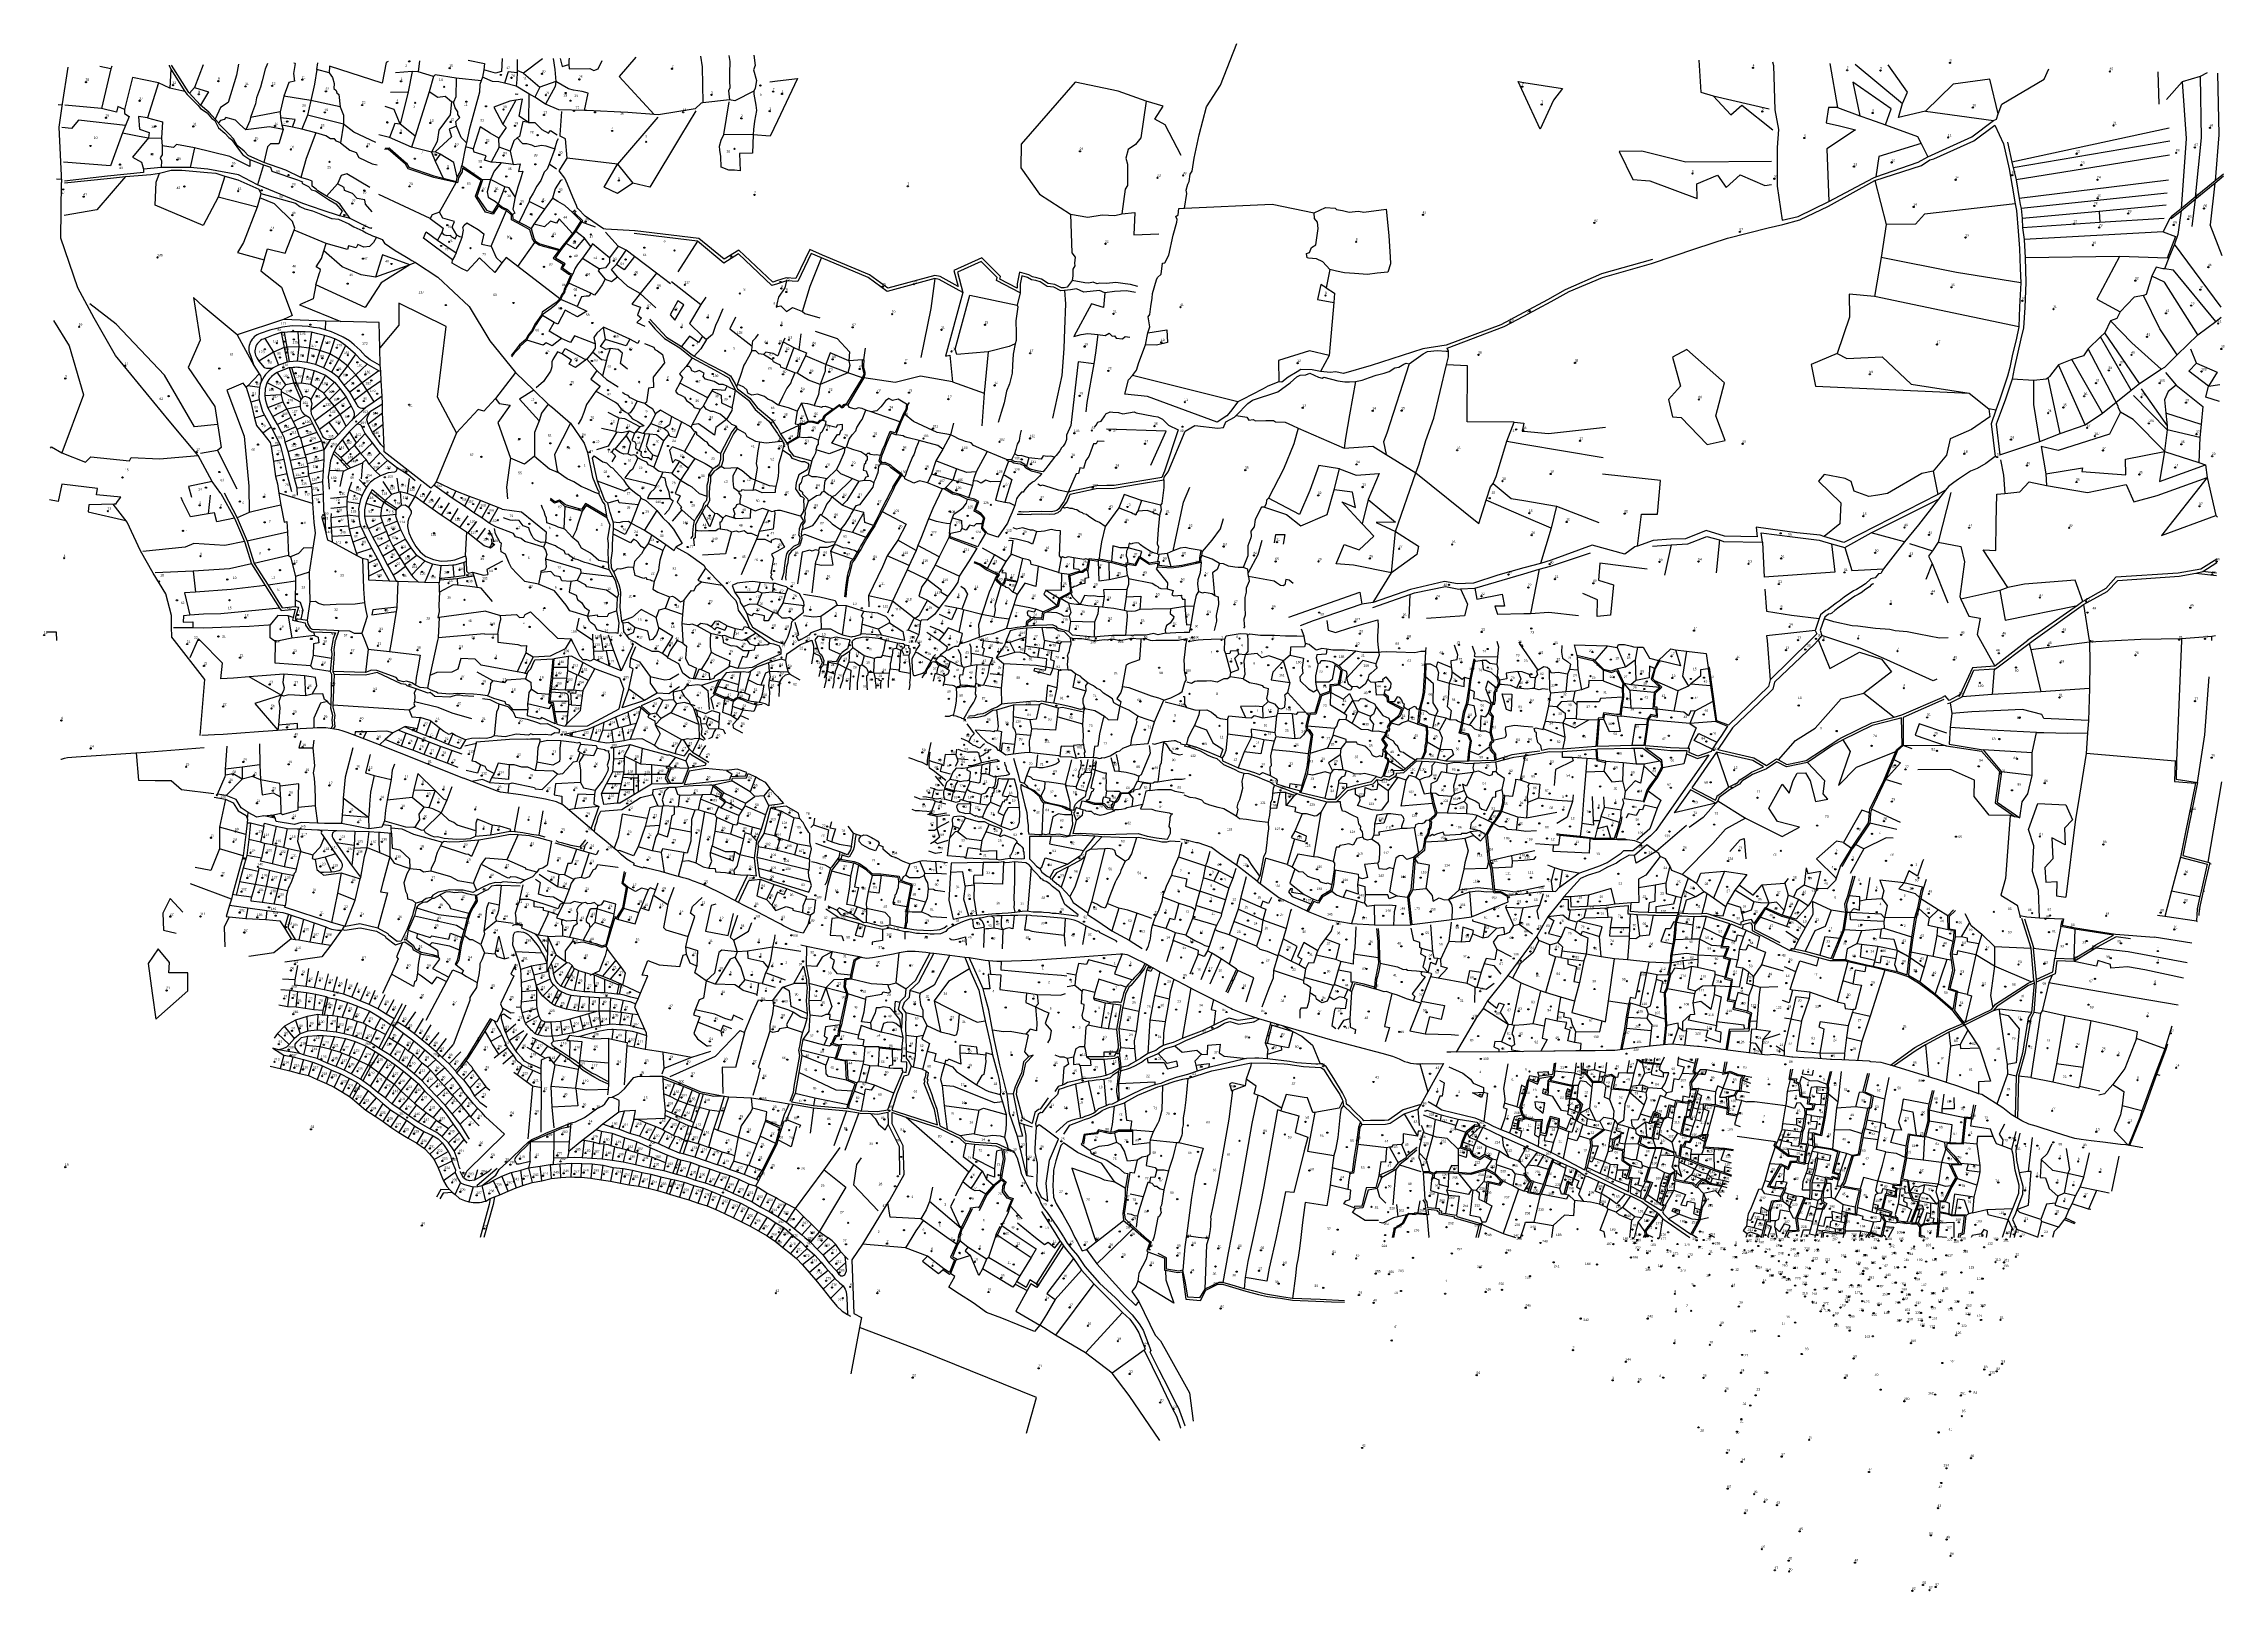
# Model space of a CAD drawing. Extents: x 176571 to 180224, y 250857 to 253450.
import ezdxf
from ezdxf.enums import TextEntityAlignment as Align

# ---------------------------------------------------------------- set-up
doc = ezdxf.new("R2010")
doc.units = 0
for name, color, linetype in [('1602', 240, 'Continuous'), ('1603', 240, 'Continuous'), ('A_POINTS', 252, 'Continuous')]:
    doc.layers.add(name, color=color, linetype=linetype)
doc.styles.add('HEBTXT', font='hebtxt.shx')

# ---------------------------------------------------------------- blocks, each defined once
blk = doc.blocks.new('1603')
at = {"layer": 'A_POINTS'}
blk.add_circle((0, 0), 0.25, dxfattribs=at)
at = {"style": 'HEBTXT'}
blk.add_attdef('PARCEL_NUM', text='', height=2, dxfattribs=at).set_placement((0, 1), align=Align.CENTER)
at = {"style": 'HEBTXT', "flags": 1}
blk.add_attdef('LOT_NUM', text='', height=2, dxfattribs=at).set_placement((0, -2.5), align=Align.CENTER)

msp = doc.modelspace()

# ---------------------------------------------------------------- linework, layer by layer
at = {"layer": '1602'}
for points in [[(179050, 252999.3), (179011.9, 252978.6), (178920.1, 252945), (178881.2, 252938.9), (178794.2, 252910.7), (178748, 252897.2), (178734.7, 252900.3), (178726.2, 252899.1), (178709.7, 252900.5), (178695.8, 252903.3), (178676.4, 252903.9), (178670.5, 252900.2), (178655.3, 252891), (178644.9, 252882.8), (178639.9, 252883.1), (178621.4, 252876.3), (178613.6, 252871.6), (178594.2, 252861.6), (178581, 252854.9), (178571.1, 252849.8), (178559, 252833.9), (178552.8, 252826.4), (178536.4, 252815.5), (178419.9, 252858.5), (178381.7, 252862.9), (178388, 252886.9), (178394.9, 252893.7), (178401.3, 252903.1), (178405, 252916), (178416.4, 252945.4), (178420.5, 252965.7), (178423.6, 252975.7), (178420.8, 252992.2), (178423.5, 252996), (178425.2, 253009.6), (178427.4, 253023.5), (178428.1, 253031.3), (178434.6, 253054.3), (178436.3, 253058.4), (178442.4, 253063.7), (178445, 253082), (178448.6, 253082.8), (178455.6, 253095.7), (178462.6, 253129.1), (178469, 253150.6), (178469.3, 253155.4), (178467.2, 253160.2), (178471, 253162.9), (178472.5, 253173.6), (178482, 253174.5), (178485.9, 253198.6), (178484.8, 253204.2), (178487.1, 253214.3), (178489.8, 253219), (178491.5, 253231.2), (178494.7, 253236.1), (178498, 253258.1), (178506.5, 253297.3), (178518.6, 253344), (178542.2, 253380.1), (178569.2, 253450)], [(176780.7, 253413.7), (176781, 253413.5), (176783.7, 253407.4), (176807.1, 253369.7), (176811.3, 253364.5), (176829.6, 253346.1), (176833.5, 253341.1), (176844.6, 253334), (176848.8, 253328.3), (176852.2, 253324.3), (176857.2, 253320.9), (176863.7, 253308.9), (176874.4, 253300), (176881.1, 253292.6), (176885.2, 253289.2), (176898.5, 253270.8), (176904.4, 253263.4), (176916.3, 253256), (176938.8, 253246.8), (176950.9, 253243), (176953.1, 253236.3), (176996, 253221.7), (177004.2, 253218.3), (177003.4, 253216.1), (177014.4, 253210.6), (177019.1, 253204.8), (177026, 253203.6), (177047.8, 253189), (177060.2, 253181.6), (177070.7, 253169.4), (177066.5, 253161.6)], [(177084.2, 253156.9), (177073.8, 253171.2), (177067.2, 253180.3), (177063, 253184.6), (177044.5, 253194.6), (177029.9, 253203.3), (177026.9, 253206.2), (177020.5, 253210.9), (177020.5, 253219.3), (177014.6, 253222), (177001.7, 253225.4), (176976.5, 253237.8), (176939.5, 253250.6), (176929.7, 253255.3), (176913.1, 253262.3), (176906.3, 253269.9), (176895, 253279.2), (176888.5, 253290.2), (176881.3, 253298.2), (176864.4, 253315), (176863.7, 253317.5), (176858.2, 253323.3), (176847.5, 253335.4), (176833.5, 253346.7), (176814.1, 253367.9), (176784.8, 253413.8)], [(176837.6, 253414.7), (176823.5, 253376.4), (176815.1, 253366.9)], [(176897.3, 253415.7), (176893.7, 253397.2), (176879.7, 253351.5), (176866.9, 253342.8), (176858.2, 253323.3)], [(176945.4, 253416.6), (176941.6, 253406.9), (176936.8, 253387.6), (176933.8, 253377.3), (176927.4, 253359.1), (176925.8, 253349.3), (176920.3, 253335.7), (176917.2, 253326.4), (176915.9, 253320.8), (176909.3, 253305.7)], [(176992.2, 253416.7), (176989.3, 253399.8), (176991.1, 253387.3), (176981.4, 253385), (176972.9, 253361.8), (176966.9, 253335.6), (176967.6, 253325.9), (176969.4, 253313.5)], [(176992.3, 253417.4), (176992.2, 253416.7), (176989.9, 253417.3)], [(177048.7, 253400.9), (177028.3, 253406.7), (177030.1, 253418)], [(177148, 253420.1), (177144.4, 253418.2), (177137.6, 253384), (177049.7, 253412.3), (177048.7, 253400.9), (177054.8, 253393.3), (177057.4, 253383.3), (177056.9, 253375), (177060.5, 253371.7), (177061.9, 253367.4), (177065, 253364.5), (177067.4, 253344.2), (177072.7, 253330.2), (177072.9, 253315.1)], [(177200.1, 253421), (177198.2, 253402.6)], [(177281.8, 253422.4), (177309.3, 253416.8), (177308.2, 253406.1), (177305.9, 253393.5), (177303.3, 253387.4), (177301.5, 253381.6), (177300.5, 253368.5), (177283.3, 253305.4), (177279, 253284), (177277.5, 253276.8), (177270.9, 253245.9)], [(177338.5, 253425.2), (177337.8, 253403.2), (177327.3, 253400.3), (177308.2, 253406.1)], [(177364, 253423.4), (177363.6, 253404.8), (177363.8, 253400.9), (177363.2, 253389.6), (177362.2, 253378.6)], [(177406.3, 253424.6), (177374.3, 253400.7), (177363.6, 253404.8)], [(177424, 253424.9), (177427.2, 253406.7), (177428.4, 253386.7), (177427.3, 253378), (177411.6, 253348.3)], [(177435.7, 253425.1), (177439, 253411.7), (177450.2, 253415.1)], [(177450.7, 253425.4), (177450.6, 253421.9), (177450.2, 253415.1), (177451.2, 253407.6), (177485.7, 253408.1), (177492.3, 253405), (177499.4, 253407.8), (177506.2, 253421.6)], [(177562.4, 253427.3), (177534.8, 253394.7), (177593.3, 253331.4)], [(177670.7, 253429.2), (177670.8, 253428.8), (177673.9, 253411.3), (177675.1, 253350.8)], [(177718.6, 253430), (177719.9, 253419.8), (177719.8, 253400.2), (177719.3, 253387.4), (177720, 253376), (177717.9, 253371), (177719.3, 253355.7)], [(177760.3, 253430.7), (177762.5, 253413.2), (177759.8, 253405.9), (177764.9, 253388.1), (177762.4, 253375.3), (177760.5, 253370.1), (177760.1, 253365.4)], [(179343.5, 253422.3), (179346.8, 253368.7), (179367.3, 253362.4), (179461.3, 253340.8)], [(179466.9, 253419.2), (179468.4, 253413.4), (179470.6, 253339.1), (179476.5, 253306), (179474.4, 253275.8), (179474.6, 253211.3), (179482.9, 253154.3), (179509.7, 253160.1), (179560.9, 253185.3), (179636, 253225.2), (179639.7, 253226.6), (179710.7, 253251.3), (179726.8, 253260.4), (179800.8, 253293.6), (179837.1, 253321), (179841.8, 253323.5), (179844.7, 253332.5), (179851.1, 253348.3), (179921.7, 253390.2), (179929.6, 253407.5)], [(179562.7, 253416.8), (179575.7, 253342.7), (179560.4, 253342.8), (179556.8, 253317.3), (179578.8, 253312.1), (179605.5, 253305.5), (179557.9, 253273.7), (179560.9, 253185.3)], [(179605.2, 253415.7), (179684.6, 253349.7)], [(179723, 253336.6), (179677.7, 253326.2), (179684.6, 253349.7), (179693, 253368.6), (179660.7, 253414.3)], [(176611.1, 253410.8), (176601.8, 253349.3), (176596.3, 253309.9), (176600.7, 253217.1)], [(176807.1, 253369.7), (176781.9, 253375.4), (176762.8, 253384.2), (176719.5, 253393.4), (176706.3, 253339.7), (176706.2, 253332.7), (176713.9, 253327.9), (176707.8, 253312.7), (176702.7, 253300.7), (176682.6, 253245.3), (176604.1, 253251.6)], [(176683.3, 253407.8), (176664.9, 253411.7)], [(176684.8, 253412), (176683.3, 253407.8), (176667.6, 253341.4)], [(176762.8, 253384.2), (176744.4, 253325.7), (176729.6, 253327.9), (176731.4, 253306.7), (176747.5, 253301.2), (176746.1, 253292.3), (176719.5, 253259.6), (176734.5, 253251.1), (176738.2, 253239.7)], [(176783.7, 253407.4), (176781.9, 253375.4)], [(177028.3, 253406.7), (177024.1, 253382.2), (177018.2, 253354.7), (177012.4, 253330.2), (177003.4, 253306.6)], [(177187.7, 253403), (177181.1, 253369.2), (177168.1, 253315.3), (177158.8, 253316.4), (177150.1, 253292.8)], [(177303.3, 253387.4), (177261.7, 253392.1), (177226.4, 253397.9), (177223.7, 253394.8), (177198.2, 253402.6), (177187.7, 253403), (177159.9, 253401.1)], [(177223.7, 253394.8), (177216.4, 253369), (177192.8, 253294.8), (177187.1, 253276.3)], [(177261.7, 253392.1), (177261.1, 253361.1), (177257.3, 253351.8)], [(177433.7, 253338.8), (177411.6, 253348.3), (177393.4, 253360.1), (177383.2, 253365.8), (177362.2, 253378.6), (177342.8, 253383.8), (177333.4, 253386), (177322.8, 253386.3), (177305.9, 253393.5)], [(177363.8, 253400.9), (177349, 253402.8), (177342.8, 253383.8)], [(177374.3, 253400.7), (177402, 253377), (177393.4, 253360.1)], [(177476.8, 253337.9), (177483, 253366.8), (177472.8, 253369.5), (177458.2, 253371.9), (177449.6, 253374), (177428.4, 253386.7), (177402, 253377)], [(177787, 253386), (177800, 253387.6)], [(177800, 253387.6), (177833.7, 253391.8), (177800, 253320.8)], [(178476.3, 253262.7), (178449.6, 253314), (178432.2, 253323.5), (178445.9, 253345.1), (178417.6, 253353.8), (178370.4, 253370.2), (178298.4, 253385.3), (178208.4, 253281.6), (178207.4, 253241.8), (178238.8, 253197.7), (178290.9, 253164.1), (178319.6, 253159.4), (178344, 253163.2), (178365.3, 253162.1), (178376.9, 253164.6), (178398.4, 253167.1), (178396.9, 253129.8), (178438.5, 253131.5)], [(179040.5, 253386.4), (179050, 253385)], [(179050, 253365.8), (179040.5, 253386.4)], [(179050, 253385), (179114.8, 253375), (179099.8, 253355), (179077.3, 253306.6), (179050, 253365.8)], [(179656.1, 253314), (179665.5, 253340.8), (179601.2, 253385.3), (179613.1, 253328.9)], [(179844.7, 253332.5), (179831, 253390.7), (179769.3, 253381.9), (179723, 253336.6), (179837.1, 253321)], [(180112.4, 253402.9), (180114.1, 253348.6)], [(180194.9, 253400.9), (180183.1, 253394.9), (180153.1, 253386.1), (180126.6, 253356.1)], [(180153.1, 253386.1), (180159.4, 253290.8), (180151.3, 253173.4)], [(180183.1, 253394.9), (180184.8, 253292), (180174.9, 253193)], [(180212, 253400.4), (180214.3, 253297.1), (180208.3, 253220.2)], [(176601.5, 253347.1), (176594.8, 253347.5)], [(176706.3, 253339.7), (176695, 253344.6), (176692.7, 253335), (176667.6, 253341.4), (176606.4, 253346.8)], [(176823.5, 253376.4), (176846.9, 253369.4), (176833.5, 253346.7)], [(177018.2, 253354.7), (176972.9, 253361.8)], [(177067.4, 253344.2), (177018.2, 253354.7)], [(177192.8, 253294.8), (177170, 253313.4), (177168.1, 253315.3), (177157.8, 253339.4), (177142.8, 253344.4)], [(177151.8, 253368.4), (177181.1, 253369.2)], [(177279, 253284), (177270, 253292.8), (177262, 253311.5), (177261, 253319.5), (177267.6, 253326.3), (177264.5, 253331), (177264.2, 253335.8), (177259.8, 253342.6), (177257.3, 253351.8), (177253.8, 253352.2), (177243.3, 253361.5), (177231, 253359.7), (177216.4, 253369)], [(177253.8, 253352.2), (177251.7, 253330.9), (177232.5, 253304.8), (177229.6, 253286), (177220.4, 253268.3), (177226.7, 253253), (177239.9, 253224.7)], [(177383.1, 253317.7), (177367.4, 253328.7), (177372.6, 253357), (177361.9, 253355.4), (177351.6, 253353.7), (177324.5, 253343.7), (177339.9, 253314.9), (177345.6, 253309.4), (177333.4, 253291.5)], [(177361.9, 253355.4), (177339.9, 253314.9)], [(177360.5, 253365.8), (177365.2, 253365.4), (177365.2, 253365.9)], [(177383.2, 253365.8), (177383.1, 253317.7), (177393.5, 253317.8), (177405.4, 253306.2), (177416.1, 253299.8), (177419.6, 253304.6), (177431, 253297.3)], [(177760.5, 253370.1), (177728.5, 253354.2), (177719.3, 253355.7), (177675.1, 253350.8), (177672.3, 253350.4), (177662, 253340.9), (177600.6, 253330.6), (177593.3, 253331.4), (177549.3, 253334.5), (177480.3, 253337.8)], [(177800, 253320.8), (177787.6, 253294.8), (177759, 253297.1), (177758, 253266.3), (177736.4, 253265.7), (177737.5, 253236.6), (177727.7, 253237.8), (177718.3, 253238.2), (177705.6, 253243.2), (177705.1, 253261), (177703.4, 253271.6), (177702.8, 253278.3), (177705.5, 253288.5), (177710, 253297.5), (177719, 253352.4)], [(177760.1, 253365.4), (177763.5, 253346.7), (177764.5, 253338), (177761.3, 253320), (177759.7, 253306.2), (177759, 253297.1)], [(178417.6, 253353.8), (178408.4, 253292.4), (178399.9, 253280.7), (178387.6, 253272.4), (178383.5, 253258.1), (178386.1, 253248.2), (178386.1, 253212.2), (178382.3, 253206.3), (178376.9, 253164.6)], [(179367.3, 253362.4), (179397, 253330.6), (179415.1, 253347.1), (179467.3, 253305.5)], [(179575.7, 253342.7), (179613.1, 253328.9), (179629, 253323.2), (179656.1, 253314), (179709.5, 253294.2), (179715.7, 253282.9), (179726.8, 253260.4)], [(176707.8, 253312.7), (176628.8, 253321.5), (176617.4, 253307.7), (176601.3, 253309.7)], [(176744.4, 253325.7), (176769.6, 253318.9), (176768, 253291.7)], [(176971.8, 253306.2), (176949, 253310.5), (176909.3, 253305.7), (176898.9, 253314.9), (176892.1, 253322), (176875.7, 253326.4), (176872.9, 253322.7), (176867.1, 253321.3), (176863.7, 253317.5)], [(176966.9, 253335.6), (176917.2, 253326.4)], [(177068.2, 253283.7), (177061.2, 253286.7), (177057.8, 253290.5), (177051.3, 253290.4), (177043.6, 253295.5), (177026.4, 253300.6), (177003.4, 253306.6), (176987.5, 253310.2), (176969.4, 253313.5), (176971.8, 253306.2), (176964.6, 253282), (176950.4, 253282.1), (176945.8, 253276.9), (176939.5, 253250.6)], [(176987.5, 253310.2), (176992.2, 253323), (176967.6, 253325.9)], [(177072.9, 253315.1), (177012.4, 253330.2)], [(177127.3, 253284.3), (177090.2, 253301.9), (177072.9, 253315.1), (177068.2, 253283.7), (177083.5, 253271.4), (177093.9, 253267.7), (177098.5, 253259), (177121.2, 253248.5), (177129.2, 253247)], [(177262, 253311.5), (177249.8, 253306.6), (177253.6, 253293.8), (177226.6, 253268.7)], [(177352, 253269.9), (177333.8, 253276.3), (177333.4, 253291.5), (177318.6, 253299.9), (177302, 253310.8), (177290.4, 253273.9)], [(177383.1, 253317.7), (177373.3, 253319.4), (177367.7, 253294.5), (177363.8, 253292.4), (177372.7, 253282.5), (177379.4, 253282.4), (177387.8, 253280.6), (177393.5, 253277.4), (177404.5, 253280), (177411.8, 253278.8), (177426.8, 253273.9), (177430.7, 253286.9), (177433.2, 253291)], [(177480.3, 253337.8), (177476.8, 253337.9), (177433.7, 253338.8)], [(177800, 253053), (177791.9, 253050.4), (177735, 253104), (177710.7, 253088.6), (177667.9, 253123.6), (177561.3, 253136.4), (177561.1, 253136.5), (177512.4, 253139.2), (177508.5, 253139.4), (177498.1, 253146.7), (177477.5, 253160.8), (177466.1, 253173), (177465, 253174), (177463, 253178.8), (177456.9, 253192.9), (177448, 253214.7), (177443.5, 253224.3), (177434.3, 253237), (177447.5, 253257.9), (177444.7, 253290.4), (177436, 253295.2), (177436, 253297.1), (177438.9, 253336.1)], [(177662.9, 253337.4), (177637.3, 253295.2), (177586, 253209.4), (177557.8, 253216.3), (177531.7, 253199.1), (177509.8, 253209.7), (177532.2, 253247.9), (177447.5, 253257.9)], [(177599.4, 253326.6), (177532.2, 253247.9), (177557.8, 253216.3)], [(179263.9, 253081.8), (179338.4, 253106.6), (179391.4, 253124.2), (179459.2, 253141.5), (179483.9, 253147), (179512.6, 253155), (179560.5, 253177.9), (179638.4, 253220.4), (179716.1, 253245.8), (179730.1, 253255.4), (179737, 253257.2), (179804, 253287.1), (179839.3, 253313.2), (179853.9, 253281.9), (179863.1, 253240.4), (179868.2, 253211.2), (179873.1, 253181.3), (179875.6, 253170.5), (179878, 253136), (179880.2, 253106.5), (179881.7, 253073.2), (179882.7, 253049), (179880.4, 253009), (179879.1, 252975.4), (179874.7, 252953.9), (179868.6, 252929.6), (179864.2, 252907.2), (179860.1, 252892.9), (179847.6, 252854.5), (179840.7, 252836), (179833.1, 252813.1), (179839.5, 252758.2), (179824.1, 252746.6), (179809.4, 252738.2), (179798.6, 252733.6), (179778.2, 252720.5), (179770.4, 252714.8), (179761.7, 252708.2), (179756.3, 252701.6), (179744.8, 252686.6), (179711.1, 252643.5), (179687.6, 252615), (179652.7, 252569.9), (179648.1, 252562), (179644.2, 252561.6), (179638.7, 252554.9), (179631.4, 252553.2), (179622.4, 252545.1)], [(180131.3, 253308.1), (179867.6, 253251.4)], [(176702.7, 253300.7), (176730.6, 253294.9), (176746.1, 253292.3), (176768, 253291.7), (176769, 253278.9), (176769.1, 253263.5), (176765.9, 253258.4), (176767.8, 253253.4), (176767.7, 253242.4)], [(176916.3, 253256), (176915.8, 253244.3), (176882.3, 253260.6), (176823.2, 253275.2), (176793.1, 253280.7), (176788.1, 253275.7), (176769, 253278.9)], [(176823.2, 253275.2), (176815.9, 253242.6)], [(177026.4, 253300.6), (177010.3, 253257.5), (177001.7, 253225.4)], [(177263.5, 253226.3), (177257.5, 253251), (177235, 253264.7), (177226.6, 253268.7), (177220.4, 253268.3), (177187.1, 253276.3), (177150.1, 253292.8), (177132.3, 253297)], [(177433.9, 253103.1), (177407.9, 253110.3), (177400.9, 253112.1), (177393.4, 253117), (177389.6, 253123.1), (177385.3, 253138.1), (177371.2, 253146), (177354.5, 253154.9), (177354.1, 253162.3), (177345.9, 253170.5), (177338, 253173.7), (177332.7, 253178.2), (177323.9, 253164.5), (177311, 253167.7), (177293.9, 253194.2), (177303.3, 253220.7), (177272.2, 253241.4), (177271.5, 253235.2), (177265.4, 253225.3), (177263.9, 253216.6), (177261.5, 253217.1), (177224.1, 253225.5), (177181, 253240.3), (177176.8, 253248.1), (177147.9, 253273.2), (177141.4, 253272.6)], [(177142.5, 253274.7), (177149.2, 253275.6), (177150.9, 253273.9), (177178.3, 253249.9), (177182.3, 253242.9), (177224.4, 253228.3), (177239.9, 253224.7), (177262.3, 253218.9), (177263.5, 253226.3), (177269.2, 253235.7), (177270.9, 253245.9), (177305.8, 253221.7), (177297.3, 253197.1), (177296.1, 253194.4), (177307.4, 253178), (177312.4, 253170.7), (177323.1, 253167.2), (177332.3, 253181.4), (177339.1, 253175.7), (177347.5, 253172.2), (177355.8, 253163.6), (177356.7, 253156.7), (177367, 253150.8), (177377.3, 253145.6), (177387.4, 253140.1), (177391.9, 253124.3), (177394.5, 253119.2), (177401.7, 253114.8), (177435.5, 253105.2)], [(177357.1, 253247.5), (177337.2, 253250), (177320.1, 253251.2), (177308.9, 253254.7), (177312, 253262.1), (177292.1, 253268), (177290.4, 253273.9), (177277.5, 253276.8)], [(177333.8, 253276.3), (177320.1, 253251.2)], [(177363.8, 253292.4), (177358.3, 253287), (177352, 253269.9), (177357.1, 253247.5), (177368.7, 253248.4), (177366.1, 253235.7), (177373.5, 253236.3), (177369.5, 253223), (177364.9, 253209.4), (177360.7, 253193.3), (177356.5, 253172.5), (177360.1, 253165.9), (177355.8, 253163.6)], [(177426.8, 253273.9), (177417.6, 253248.1), (177413.9, 253239.8), (177409, 253234.8), (177405.6, 253226.2), (177403.4, 253220.6), (177396.9, 253211.4), (177390.6, 253199.7), (177384.5, 253189.1), (177384.2, 253185.3), (177367, 253150.8)], [(177759, 253297.1), (177710, 253297.5)], [(179465.3, 253252.6), (179321.8, 253251.1), (179248, 253269.9), (179210.1, 253269.2), (179233, 253222.5), (179261.2, 253220.3), (179340.4, 253190.7), (179339.7, 253215), (179374.7, 253229.6), (179389, 253208.7), (179412.6, 253229.9), (179453.6, 253212.2), (179465.3, 253214.1)], [(179715.7, 253282.9), (179644.9, 253261.1), (179639.7, 253226.6)], [(179860.3, 253284.7), (179867.6, 253251.4), (179874.7, 253221.6), (179879.8, 253190.7), (179881.7, 253180.4), (179883.3, 253173.6), (179884.9, 253157.2), (179885.4, 253141.5), (179888.5, 253121.9), (179889.8, 253091.3), (179891.3, 253049.5), (179889.5, 253007.7), (179887, 252973.9), (179882.8, 252955.6), (179871.8, 252905.4), (179868, 252887.8), (179857.2, 252854.5), (179849.9, 252835), (179841.4, 252812.4), (179847.7, 252761.3), (179914.7, 252783.4), (179948.6, 252796.6), (179990.3, 252811.3), (180019.6, 252830.9), (180067.4, 252869.2), (180081.2, 252880.6), (180117.8, 252904.4), (180123.8, 252907.8), (180144.4, 252928.6), (180179.3, 252961.9), (180209.4, 252984.6), (180218.1, 252991.8)], [(180132.3, 253286.7), (179869.9, 253241.6)], [(177119.7, 253142), (177118.7, 253140.1), (177114.8, 253142), (177096.3, 253150.7), (177084.2, 253156.9), (177066.5, 253161.6), (177037.4, 253171.2), (177004.7, 253182.2), (176928.9, 253213.5), (176897, 253230.3), (176845.5, 253239.7), (176815.9, 253242.6), (176767.7, 253242.4), (176738.2, 253239.7), (176738.1, 253234.1), (176677.7, 253228), (176605.6, 253219.8)], [(176605.7, 253216.8), (176682.4, 253224.5), (176708, 253227.1), (176750.4, 253230.9), (176764.8, 253233.2), (176784.3, 253237.9), (176802.4, 253237.9), (176845.4, 253234), (176859.1, 253232.8), (176874.4, 253228.1), (176896.1, 253221.9), (176931.1, 253206.3), (176934.7, 253198.9), (176992.6, 253182.6), (177000, 253177.2), (177008.1, 253173.4), (177021.2, 253169.9), (177035.2, 253164.3), (177052.7, 253156.8), (177054, 253156.8), (177064.4, 253155.8), (177081.9, 253148.2), (177090.5, 253142.8), (177105.4, 253136.5), (177110.8, 253133.1), (177121.4, 253128), (177128, 253125.7), (177137.6, 253121.7), (177141.7, 253115.5), (177159.7, 253103.4), (177175.6, 253093.9), (177181.3, 253090.4), (177187.4, 253086.7), (177193.6, 253083.2), (177230.9, 253058.9), (177283.5, 253009.8), (177317.9, 252952), (177361.3, 252898.8), (177391.6, 252869.3), (177415.6, 252846), (177423, 252840.6), (177453.1, 252813.9), (177476, 252780.6)], [(176874.4, 253228.1), (176863.1, 253192.5), (176838, 253145.5), (176757.5, 253179.3), (176759, 253217.8), (176764.8, 253233.2)], [(176938.8, 253246.8), (176928.9, 253213.5)], [(177117, 253208.7), (177078.5, 253232), (177069, 253229), (177062.7, 253215), (177044.5, 253194.6)], [(177235, 253264.7), (177226.7, 253253)], [(177337.2, 253250), (177325.3, 253236.4), (177319.3, 253222.4), (177313.8, 253201.4), (177315.1, 253192.5), (177327.5, 253185.4), (177332.3, 253181.4)], [(177430, 253239.5), (177417.6, 253248.1)], [(180131.7, 253263.3), (179874.7, 253221.6)], [(180222.3, 253231.5), (180208.3, 253220.2), (180174.9, 253193), (180151.3, 253173.4), (180135, 253160.5), (180131.5, 253156.6)], [(176592.1, 253223.4), (176600.4, 253223.1)], [(176867.6, 252696.1), (176852.9, 252716.6), (176829.3, 252760.1), (176780.9, 252817.9), (176691.2, 252927.6), (176655.5, 252990), (176627.9, 253041.1), (176599.5, 253124.2), (176600.7, 253217.1)], [(176708, 253227.1), (176660, 253171.7), (176605, 253161.8)], [(176934.7, 253198.9), (176932.8, 253191.6), (176928.3, 253176), (176905.2, 253116.5), (176895.2, 253100.1), (176939.9, 253087.5), (176945.4, 253106.4), (176975.2, 253098.7), (176990.3, 253137.3), (176991.5, 253140.9), (176987.3, 253152.1), (176957.2, 253181.3), (176932.8, 253191.6)], [(177121.2, 253168.2), (177110, 253180.9), (177108.9, 253188.5), (177095.8, 253190.6), (177087.9, 253199.1), (177074.9, 253204.1), (177074.2, 253209.2), (177062.7, 253215)], [(177218, 253157), (177132.2, 253197.2)], [(177271.8, 253125.8), (177267.8, 253126.3), (177262.7, 253129.2), (177255, 253142.5), (177258.9, 253152.1), (177239.2, 253157.3), (177233.7, 253167.5), (177261.5, 253217.1)], [(177360.7, 253193.3), (177350.3, 253208.1), (177343.4, 253209.9), (177319.4, 253222.5), (177305.8, 253221.7)], [(177343.4, 253209.9), (177332.3, 253181.4)], [(177439.1, 253221.8), (177436.7, 253220.6), (177427.7, 253206.5), (177423.1, 253190.9), (177409.5, 253172.4), (177391.6, 253147.6), (177387.4, 253140.1)], [(179638.4, 253220.4), (179657.1, 253147.2), (179648.9, 253091.7), (179637.8, 253026.2), (179595, 253030), (179595.8, 252991.9), (179574.9, 252930.6), (179531.4, 252912.1), (179538.8, 252875.9), (179796.4, 252864.1), (179829.2, 252838.3), (179830.7, 252824.7), (179800, 252803.4), (179764.4, 252787.7), (179758, 252760.7), (179736.1, 252733.4), (179716.9, 252729.6), (179659.3, 252696.3), (179643.3, 252693.3), (179627.8, 252691.4), (179603.4, 252700.1), (179598.4, 252716.1), (179588.5, 252721.5), (179553, 252727.9), (179543.8, 252717.1), (179581.4, 252680.4), (179579.7, 252645.6), (179553.1, 252624.3)], [(180130, 253221.2), (179879.8, 253190.7)], [(180128.1, 253199.5), (179883.3, 253173.6)], [(180134.4, 253156.4), (180136.8, 253158.7), (180151, 253169.9), (180174.9, 253189.4), (180207.7, 253216.3), (180222.2, 253228.3)], [(180207.7, 253216.3), (180199.9, 253146.1)], [(176928.3, 253176), (176863.1, 253192.5)], [(177365.1, 253076.4), (177345.3, 253091.5), (177338.3, 253082.9), (177326.2, 253066.5), (177300.7, 253091.1), (177280.3, 253068.7), (177270.7, 253073.3), (177254.8, 253081.9), (177255.8, 253087.9), (177206.8, 253124.1), (177211.4, 253134.8), (177230.3, 253120.8), (177261.8, 253099.7), (177271.8, 253125.8), (177273.7, 253137.6), (177272.8, 253141.9), (177275.1, 253146), (177279.7, 253149.5), (177298.3, 253138.3), (177308.1, 253131.5), (177304.3, 253114), (177320.5, 253110.5), (177345.9, 253170.5)], [(177233.7, 253167.5), (177221.5, 253162.9), (177218, 253157), (177239.9, 253141), (177237.4, 253133.5), (177230.3, 253120.8)], [(177460.9, 253170.9), (177456.5, 253167.3), (177470.4, 253152.9), (177460.3, 253137.1), (177456.8, 253131.8), (177443.9, 253115.5), (177440.6, 253112), (177435.5, 253105.2), (177433.9, 253103.1), (177424.4, 253090.6), (177441, 253080.3), (177437, 253073), (177450.3, 253063.6), (177453.8, 253062.4), (177448.3, 253049.8), (177442.9, 253039.4), (177441.3, 253033.7), (177437.9, 253029.1), (177435.4, 253022.5), (177429, 253016.2), (177405.6, 252999.9), (177404.7, 252995.6), (177398, 252986.2), (177393.4, 252979.7), (177389.5, 252972.3), (177387.7, 252968.9), (177381.8, 252961.2), (177378.3, 252954.4), (177368, 252945.6), (177360.3, 252936), (177353.7, 252927.3)], [(177355.2, 252925.4), (177360.1, 252932.3), (177368.2, 252941.1), (177369, 252943.2), (177379.9, 252953.3), (177384, 252960.7), (177390.3, 252968.3), (177394.7, 252977.4), (177396, 252979.6), (177401.3, 252987.1), (177406.2, 252994.2), (177407.5, 252997.5), (177420.8, 253007), (177429, 253013.7), (177437.2, 253021), (177439.7, 253028), (177443.6, 253033.1), (177445.1, 253039.4), (177450.2, 253048.4), (177455.3, 253060.7), (177457, 253063.9), (177452.1, 253065), (177440, 253073.7), (177444.2, 253081), (177427.9, 253090.4), (177438.4, 253105.1), (177445.9, 253115.1), (177457.9, 253129.7), (177462.1, 253135.3), (177472.3, 253150.9), (177473.6, 253153), (177459.8, 253166.6), (177462.7, 253169.4)], [(177409.5, 253172.4), (177384.2, 253185.3)], [(177456.5, 253167.3), (177443.7, 253178.7), (177432, 253185.5), (177423.1, 253190.9)], [(178290.9, 253164.1), (178292.8, 253099.3), (178298.7, 253092.2), (178297.5, 253082.4), (178298.1, 253077.5), (178294.7, 253072.2), (178294.9, 253061.1), (178293.8, 253053.1)], [(178482, 253174.5), (178628.5, 253181.1), (178699, 253166.6), (178717.7, 253175.3), (178734.1, 253174.1), (178736.2, 253172.1), (178746.5, 253170.5), (178757.7, 253167.4), (178767.7, 253168.6), (178773.1, 253169.5), (178781.9, 253167.6), (178819.8, 253172.4), (178822.5, 253145.4), (178823.8, 253127.7), (178826, 253093), (178826.6, 253081.1), (178822.4, 253067.3), (178804.6, 253065.2), (178788.3, 253063.1), (178766.7, 253065), (178749.9, 253065.9), (178736.3, 253068.8), (178725, 253071.3), (178713.4, 253084.3), (178702.9, 253089.4), (178689.4, 253090.5), (178687.1, 253091.2), (178686.1, 253098.3), (178690.9, 253100.3), (178694.5, 253108.6), (178702, 253113.1), (178705.7, 253140), (178704.3, 253151.1), (178699.5, 253156.9), (178699, 253166.6)], [(179873.1, 253181.3), (179721.6, 253164.3), (179706.3, 253147.6), (179657.1, 253147.2)], [(180125.9, 253179.5), (180013.7, 253168.6), (179884.9, 253157.2)], [(180013.7, 253168.6), (180014.8, 253150.1)], [(180151, 253169.9), (180145.5, 253129.9)], [(180174.9, 253189.4), (180169.1, 253143.4)], [(177128, 253125.7), (177123, 253116.8), (177116.3, 253110.2), (177107.1, 253109.1), (177096.9, 253113.7), (177094.3, 253107.9), (177081.3, 253111), (177079.5, 253105.2), (177043.8, 253115), (176990.3, 253137.3)], [(177237.4, 253133.5), (177240.4, 253130.3), (177245.9, 253128.7), (177252, 253129.3), (177252.7, 253126.7), (177260, 253123), (177262.7, 253129.2)], [(177456.8, 253131.8), (177434, 253156.7), (177429.5, 253149.2), (177419.6, 253152.4), (177409.7, 253143), (177391.6, 253147.6)], [(177476.7, 253124), (177461.8, 253106.3), (177445.9, 253115.1)], [(177487.5, 253110.3), (177476.7, 253124), (177462.1, 253135.3)], [(177495.2, 253142.6), (177472.3, 253150.9)], [(177620.6, 253047.8), (177597.4, 253065.3), (177560.3, 253093.5), (177546.3, 253103.9), (177532.9, 253110.5), (177512.1, 253134.2)], [(177800, 253047.7), (177790.6, 253044.7), (177734.4, 253097.7), (177710.3, 253082.4), (177665.9, 253118.8), (177559.8, 253131.6)], [(180145.5, 253129.9), (180140, 253114.1), (180130.6, 253091.3), (180123.6, 253072.9), (180120.3, 253072.5), (180109.3, 253075.5), (180102.4, 253060.6), (180092.6, 253029.6), (180088.4, 253028.2), (180072.4, 253025.2), (180049.1, 253000.6), (180043.6, 252989.2), (180033.1, 252985.4), (180023.3, 252965.6), (180016, 252958.5), (179995.4, 252938.5), (179987.4, 252927), (179968.3, 252920.8), (179945.6, 252911.9), (179930.7, 252892.3), (179928.6, 252890.3), (179925, 252887.6), (179904.6, 252885.8), (179868, 252887.8)], [(180122.8, 253157), (180014.8, 253150.1), (179885.4, 253141.5)], [(180121.4, 253134.8), (179888.5, 253121.9)], [(180131.5, 253156.6), (180121.4, 253134.8), (180141.9, 253127.1), (180127.6, 253090.8)], [(180219.9, 253094.4), (180199.9, 253146.1)], [(176939.9, 253087.5), (176934.7, 253069.2), (176968.9, 253041.9), (176986.8, 252994.4), (176972.3, 252987.7)], [(177193.6, 253083.2), (177184.1, 253079.3), (177136.1, 253049.4), (177109.4, 253007.7), (177026.4, 253046.1), (177033, 253065.7), (177033.8, 253068.2), (177034.3, 253071.7), (177027.4, 253075.9), (177036.2, 253090), (177040.1, 253102.9), (177043.8, 253115)], [(177184.1, 253079.3), (177126.7, 253058.6), (177102.8, 253062.4), (177070.7, 253075.8), (177040.1, 253102.9)], [(177184.1, 253079.3), (177138.4, 253096), (177126.7, 253058.6)], [(177261.8, 253099.7), (177259.7, 253094.7), (177255.8, 253087.9)], [(177320.5, 253110.5), (177328.6, 253091.4), (177338.3, 253082.9)], [(177435.4, 253022.5), (177365.1, 253076.4), (177393.4, 253117)], [(177518.8, 253091.3), (177490.3, 253114.6), (177487.5, 253110.3), (177473.4, 253090.6), (177465.1, 253079.9), (177460.3, 253072.7), (177457, 253063.9)], [(177473.4, 253090.6), (177501.6, 253072.8)], [(177532.9, 253110.5), (177518.8, 253091.3), (177518.5, 253083.5), (177511.8, 253074.1), (177501.6, 253072.8), (177499.7, 253069.1), (177511, 253055.4), (177522.1, 253051.6), (177531.9, 253059.5)], [(177596.1, 253007.5), (177570.1, 253031.5), (177549.3, 253043.3), (177531.9, 253059.5), (177521.7, 253071.4), (177530.2, 253080.1), (177546.3, 253103.9)], [(177560.3, 253093.5), (177543, 253071), (177530.2, 253080.1)], [(177665.9, 253118.8), (177632.9, 253067.6)], [(178285.1, 253041.9), (178280, 253041.1), (178275.7, 253040.8), (178264.5, 253046.5), (178257.5, 253047.7), (178253.4, 253048), (178242.1, 253055.2), (178234.1, 253057.8), (178227.2, 253059.1), (178220.7, 253062.8), (178205.4, 253067.1), (178201.5, 253047.4), (178201.4, 253040.4), (178172.6, 253055.6), (178173.6, 253059.6), (178142.1, 253090.9), (178095.6, 253069.6), (178102.5, 253042.9), (178072.5, 253059.6), (178063.5, 253061.3), (177984.5, 253040.2), (177954.1, 253062.8), (177875.4, 253095.8), (177854.1, 253105), (177830.8, 253056.5), (177814.3, 253057.6), (177800, 253053)], [(178399.8, 253032.9), (178384.5, 253035.9), (178364.4, 253034.7), (178348.2, 253032.2), (178339.2, 253036.3), (178313.2, 253033.4), (178300.9, 253039.2), (178290.6, 253037.7), (178280.6, 253036.1), (178274.7, 253035.7), (178263, 253041.7), (178257, 253042.7), (178251.8, 253043.1), (178239.9, 253050.7), (178232.8, 253052.9), (178225.4, 253054.4), (178218.7, 253058.1), (178209.2, 253060.8), (178206.5, 253046.9), (178206.2, 253035.8), (178206.2, 253032.2), (178166.7, 253053), (178168.1, 253058.1), (178141.1, 253084.9), (178101.5, 253066.8), (178110.3, 253032.8), (178070.7, 253054.9), (178063.7, 253056.2), (177983.5, 253034.7), (177951.6, 253058.4), (177873.4, 253091.2), (177856.6, 253098.5), (177833.8, 253051.3), (177814.9, 253052.5), (177800, 253047.7)], [(177800, 253009.3), (177805.6, 253010.6), (177814.9, 253001.3), (177825.3, 253007.8), (177841.9, 253001.4), (177854.5, 253043.5), (177873.4, 253091.2)], [(179265.8, 253088.1), (179180.4, 253064.3), (179119.6, 253037.3), (179089.8, 253020.9), (179050, 252999.3)], [(179882.7, 253049), (179774.7, 253066.4), (179648.9, 253091.7)], [(180130.6, 253091.3), (180127.6, 253090.8), (180047.8, 253093.1), (179889.8, 253091.3)], [(180047.8, 253093.1), (180010.1, 253022.1), (180049.1, 253000.6)], [(180218.4, 253008.4), (180140, 253114.1)], [(177511, 253055.4), (177506.1, 253045.9), (177498.2, 253034.5), (177493.3, 253028.7), (177487.3, 253031.9), (177450.2, 253048.4)], [(177597.4, 253065.3), (177570.1, 253031.5), (177556, 253013.2), (177570.6, 253008.6), (177565.5, 252995.6), (177572.4, 252990.1), (177564.5, 252982.7), (177577.5, 252976.4)], [(177622.4, 253051.6), (177671.5, 253012.9)], [(177814.9, 253052.5), (177812.2, 253040.6), (177801.6, 253025), (177800, 253018.6)], [(178063.7, 253056.2), (178056.6, 253006.4), (178040, 252924)], [(178403.6, 253043), (178391.5, 253046.2), (178382.1, 253047.4), (178366.5, 253049.5), (178351, 253048), (178340, 253048.4), (178335.4, 253047.7), (178329, 253050.3), (178321.5, 253048.8), (178314.8, 253049.4), (178293.8, 253053.1), (178285.1, 253041.9)], [(178725, 253071.3), (178719, 253040.7), (178733.1, 253031.9), (178731.7, 253016.3), (178723.9, 252927.5), (178709.7, 252900.5)], [(179050, 252993.4), (179096.2, 253018.2), (179126.3, 253034.7), (179182.1, 253058.2), (179263.9, 253081.8)], [(180179.3, 252961.9), (180123.5, 253050.2), (180102.4, 253060.6)], [(180209.4, 252984.6), (180138.3, 253070.3), (180123.6, 253072.9)], [(176861.9, 252812), (176823.1, 252807.9), (176773.1, 252894.4), (176691.9, 252979.9), (176648.2, 253014.1)], [(177141.2, 252773), (177139.2, 252811.9), (177138.5, 252830.9), (177138.2, 252846.7), (177137.6, 252859.1), (177136.1, 252884.9), (177135.3, 252900.4), (177134.6, 252911.3), (177134, 252940.1), (177132.5, 252982.6), (177068.7, 252984.4), (177042.8, 252985.1), (176972.3, 252987.7), (176894.7, 252962.3), (176838, 253009.3), (176821.5, 253024.7), (176833, 252953.4), (176813, 252907.3), (176857.2, 252842.2), (176868.1, 252773.1), (176862, 252768.4), (176833.4, 252763)], [(177026.4, 253046.1), (177022.4, 253022.4), (176999.2, 253012.5), (177005.3, 253010.1), (177068.7, 252984.4)], [(177262.5, 252797.9), (177230.5, 252857.9), (177245, 252975.9), (177165.4, 253015.3), (177165.7, 252978.2), (177134, 252940.1)], [(177487.3, 253031.9), (177484.2, 253027.1), (177479.5, 253027.1), (177471.6, 253025.7), (177464.6, 253009.4), (177437.2, 253021)], [(177633, 253019.2), (177620, 252995.6), (177628, 252986.6), (177642.8, 253012.3), (177633, 253019.2)], [(177679.9, 253025.2), (177671.5, 253012.9), (177652.3, 252981.2), (177674.5, 252959.7), (177680.8, 252954.1)], [(177800, 253018.6), (177797.6, 253008.7), (177800, 253009.3)], [(178110.3, 253032.8), (178081.4, 252926.1), (178088.4, 252928.1), (178093.3, 252883.4), (178039.4, 252892.7)], [(178198.2, 252946.8), (178188, 252942.6), (178152.7, 252933.8), (178100.3, 252929.4), (178097.5, 252937.8), (178122.1, 253028.5), (178201.7, 253011.7)], [(178206.2, 253032.2), (178201.7, 253011.7), (178202.4, 253008.9), (178199.4, 252985.6), (178199.5, 252965.2), (178199.7, 252952.7), (178198.2, 252946.8), (178194.8, 252929.6), (178193.6, 252911.5), (178193.2, 252898), (178188.8, 252880.2), (178183.6, 252867.6), (178179.9, 252848.4), (178174.6, 252831.8), (178169.7, 252815.1)], [(178280.6, 253036.1), (178282.3, 253014.1), (178280.6, 252971.8), (178279.5, 252939.2), (178276.2, 252894.1), (178260.4, 252822.7)], [(178348.2, 253032.2), (178346.1, 253007.8), (178325.8, 253014), (178296.6, 252959.2), (178308.5, 252962.7), (178319.9, 252964.3), (178330.8, 252963.1), (178336.5, 252962.6), (178348.8, 252961.2), (178355.4, 252964.8), (178360.8, 252959.9), (178364.5, 252960.4), (178367.4, 252956.4), (178377.9, 252955.3), (178382.4, 252959.4), (178390, 252958.4)], [(178719, 253040.7), (178710.1, 253046.5), (178704.6, 253021), (178731.7, 253016.3)], [(179879.1, 252975.4), (179637.8, 253026.2)], [(180144.4, 252928.6), (180115.3, 252971.9), (180088.4, 253028.2)], [(176586.9, 252986.1), (176613.3, 252943.6), (176637.5, 252861.6), (176601.2, 252764.3)], [(177042.8, 252985.1), (177042.1, 252970.4)], [(177568, 252952.4), (177565.9, 252947.7), (177552.8, 252954.7), (177508.7, 252975.1), (177497.1, 252965), (177492.4, 252957.8), (177494.8, 252947.2), (177494.4, 252939.9), (177490.3, 252933.3), (177480.8, 252921.1), (177461.4, 252907.6), (177450.8, 252912.7), (177454.7, 252919.7), (177439.2, 252930.2), (177431.5, 252933.7), (177423.8, 252920.6), (177421.7, 252916.8), (177422, 252908.5), (177421, 252904.5), (177419.9, 252901.3), (177407.7, 252884.1), (177395.6, 252873.2)], [(177464.6, 253009.4), (177480.5, 253001.8), (177464.9, 252992.1), (177444.3, 253003.3), (177431.9, 252979.7), (177426, 252982.5), (177406.2, 252994.2)], [(177494.8, 252947.2), (177459.8, 252960.6), (177453.2, 252949.1), (177437.9, 252956.2), (177417.7, 252968.4), (177426, 252982.5)], [(177548.9, 252904.4), (177536.9, 252914), (177540.4, 252931.1), (177533, 252937.4), (177519.4, 252939.4), (177512.6, 252937.3), (177503.7, 252942.8), (177511.7, 252954), (177508.7, 252975.1)], [(177583.7, 252985), (177594.7, 252972.2), (177610.9, 252955.9), (177636.3, 252940.1), (177656.9, 252923.3), (177694.4, 252903.2), (177718.7, 252890.3), (177729.5, 252869.3), (177751.1, 252852.6), (177762.6, 252837.2), (177785.7, 252817.7), (177800, 252796.6)], [(177585.9, 252988.5), (177614.1, 252957.9), (177639.1, 252942.7), (177654.8, 252930.3), (177660.2, 252926.4), (177685.1, 252913), (177711.2, 252899.5), (177721.5, 252893.5), (177729.2, 252880.2), (177731.4, 252874.8), (177732.9, 252871.4), (177753.4, 252856.1), (177766, 252840.1), (177790.3, 252819.9), (177800, 252805.4)], [(177708.4, 253005.5), (177700.7, 252987.3), (177696.3, 252977.6), (177691.2, 252962.6), (177680.8, 252954.1), (177671.3, 252938.8), (177660.2, 252926.4)], [(177729.7, 252991.6), (177720.2, 252972), (177757.7, 252943.2)], [(177841.9, 253001.4), (177845.7, 252997.6), (177870.9, 252990.7)], [(178454.6, 252732.6), (178482.7, 252800.6), (178498.8, 252810.1), (178537.7, 252805.7), (178547, 252806.9), (178551, 252816.3), (178565.4, 252824.3), (178568.2, 252826.7), (178587.8, 252847.1), (178595.6, 252852.5), (178637.9, 252866.5), (178658.8, 252881.4), (178670, 252891.6), (178675.6, 252894.7), (178684.9, 252895.1), (178691.6, 252897.8), (178706, 252891.1), (178712.6, 252889.5), (178715.3, 252890.9), (178738.6, 252885), (178750.4, 252883.4), (178758.3, 252883.6), (178768.4, 252883.9), (178779.2, 252886.4), (178791.5, 252890.6), (178802.7, 252894.4), (178816, 252897.7), (178824.6, 252900.7), (178834.2, 252906.9), (178840.5, 252908), (178849.3, 252913.1), (178852.8, 252914.5), (178857.8, 252913.7), (178881.5, 252930), (178888.6, 252933.9), (178905.1, 252936.1), (178919.8, 252934.8), (178923.9, 252934.6), (178921.5, 252939.8), (179017.3, 252975.9), (179050, 252993.4)], [(180117.8, 252904.4), (180068.7, 252948.7), (180033.1, 252985.4)], [(176894.7, 252962.3), (176922.8, 252910.6), (176931.8, 252896.9), (176912.6, 252876.8), (176909.9, 252874.2), (176904.6, 252881.2), (176877.6, 252869.4), (176906.6, 252792.4), (176914.3, 252708.8)], [(177124.2, 252849.8), (177112.6, 252868.9), (177104, 252881.5), (177093.4, 252895), (177079.8, 252910), (177064.9, 252921.1), (177049.9, 252930.5), (177033.5, 252935.8), (177015.7, 252939.9), (176998, 252941.9), (176978.1, 252941.3), (176973.7, 252940.7), (176955.6, 252933.2), (176931.1, 252918.2)], [(176941.1, 252955.8), (176955.6, 252933.2), (176963.9, 252911.2)], [(176968.8, 252965.9), (176973.7, 252940.7), (176978.5, 252916.5)], [(176973.4, 252966), (176978.1, 252941.3), (176981.7, 252917.1)], [(176996.6, 252967.2), (176998, 252941.9), (176995.3, 252918)], [(177019.2, 252966.3), (177015.7, 252939.9), (177011.8, 252915.9)], [(177040.9, 252961.2), (177033.5, 252935.8), (177025.8, 252912.6)], [(177058.7, 252955.3), (177049.9, 252930.5), (177039.4, 252906.6)], [(177076.3, 252944.1), (177064.9, 252921.1), (177052.7, 252899.6)], [(177437.9, 252956.2), (177422.6, 252943.7), (177412.3, 252948.7), (177407.6, 252944.6), (177379.9, 252953.3)], [(177439.2, 252930.2), (177444.5, 252939.4), (177476.3, 252922), (177480.8, 252921.1), (177497.2, 252902.2), (177506.6, 252893.5), (177513.6, 252887.3), (177533.1, 252874.9)], [(177519.4, 252939.4), (177514.2, 252922.8), (177513.3, 252919.2), (177506.6, 252893.5)], [(177552.8, 252954.7), (177546.7, 252943.5), (177511.7, 252954)], [(177577.3, 252947.7), (177592.8, 252941.5), (177594.5, 252937.3), (177599.2, 252935.3), (177607.4, 252929.1), (177610.8, 252915.2), (177591.7, 252891), (177592.3, 252873.8), (177584, 252872.7), (177580.4, 252849.4), (177577.6, 252847.3)], [(177674.5, 252959.7), (177667.7, 252949.4), (177652.7, 252959.9), (177639.1, 252942.7)], [(177800, 252913.5), (177793.3, 252916.9), (177791.6, 252920.3), (177788.1, 252921.8), (177776.5, 252929), (177768.7, 252930.1), (177763.5, 252935.5), (177756.7, 252935.3), (177757.7, 252943.2), (177758.4, 252951.9), (177763.5, 252957), (177768, 252963.2)], [(177863, 252968.5), (177900.1, 252955.9), (177920.3, 252933.7), (177919.4, 252918.4), (177921, 252910.7), (177917.5, 252898.6), (177871.6, 252879), (177851.7, 252886.1), (177833, 252897.7), (177829, 252898.5), (177814.1, 252904.7), (177805.5, 252907.7), (177804.8, 252911), (177802.7, 252912.1), (177800, 252913.5)], [(177812, 252956.6), (177809.3, 252950.4), (177800.6, 252926.8), (177800, 252927.1)], [(177800, 252805.4), (177801, 252803.8), (177805.2, 252796.3), (177815.6, 252780.6), (177834.1, 252792), (177836.2, 252810.5), (177836.2, 252812), (177836.8, 252813.7), (177844.7, 252813.4), (177849.1, 252816.1), (177851.4, 252817.3), (177859.6, 252817.5), (177867.2, 252815), (177870.9, 252819.3), (177875.1, 252820.5), (177878.3, 252826.9), (177892.9, 252837.9), (177894.9, 252838.8), (177903.6, 252845.5), (177906.5, 252842.4), (177908.7, 252842.1), (177911.3, 252845.4), (177915.9, 252847), (177942.5, 252890.2), (177944.9, 252896.5), (177943.1, 252906.3), (177942.5, 252910.5), (177942.6, 252920), (177944.7, 252920.3), (177947.2, 252940)], [(177809.3, 252950.4), (177827.2, 252940.9), (177835.7, 252937), (177848.8, 252932.1), (177846.8, 252926.8), (177833, 252897.7)], [(177827.2, 252940.9), (177814.1, 252904.7)], [(177839.3, 252963.5), (177835.7, 252937)], [(178336.5, 252962.6), (178332.5, 252931.8), (178330.1, 252913.7), (178318.4, 252848.5), (178316.2, 252832.8)], [(178420.5, 252965.7), (178452.2, 252970.3), (178453.4, 252949.5), (178434.6, 252944.7), (178416.4, 252945.4)], [(180046.5, 252841.7), (179995.4, 252938.5)], [(180067.4, 252869.2), (180016, 252958.5)], [(180081.2, 252880.6), (180023.3, 252965.6)], [(176982, 252907.3), (176990, 252880.9), (177001.7, 252853.9)], [(176985.8, 252907.5), (176994.4, 252880.6), (177004.8, 252857.9)], [(177007.4, 252906.1), (177002.2, 252880.9)], [(177023.6, 252902.1), (177017.4, 252878.8)], [(177093.1, 252929.9), (177079.8, 252910), (177064.3, 252890.5)], [(177112.7, 252912.8), (177093.4, 252895), (177074, 252877.6)], [(177497.2, 252902.2), (177487, 252887.9), (177502.8, 252876.3), (177495.4, 252867.8), (177480.2, 252845.6), (177475.4, 252831.7), (177471.4, 252822), (177466.3, 252812.6)], [(177513.3, 252919.2), (177504.9, 252920.4), (177490.3, 252933.3)], [(177656.9, 252923.3), (177647.2, 252909.3), (177635.8, 252896.8), (177640.6, 252890.8), (177636.1, 252881.1), (177628.9, 252867.5), (177632, 252863.8), (177640, 252859.9), (177644.4, 252857.8), (177647.3, 252851.8), (177654.8, 252846.8), (177658.1, 252844.2), (177660.5, 252840.1), (177670.9, 252837.4), (177675.2, 252842.1)], [(177715.5, 252876.3), (177709.2, 252879), (177702.5, 252878.7), (177694.1, 252883.8), (177685.3, 252886.3), (177679.3, 252887.9), (177675.6, 252892), (177677.3, 252897.8), (177668.9, 252902.5), (177662, 252899.8), (177656.2, 252901.7), (177654.7, 252906), (177652.1, 252909.3), (177647.2, 252909.3)], [(177756.7, 252935.3), (177751.6, 252924.8), (177746.3, 252916), (177743.3, 252911.4), (177737.3, 252892.5), (177732.2, 252878.3), (177731.4, 252874.8)], [(177800, 252927.1), (177792.7, 252930.9), (177780.4, 252933.2), (177776.5, 252929)], [(177944.7, 252920.3), (177944.2, 252909.9), (177944.2, 252907.5), (177946, 252899.3), (177946.5, 252895.6), (177944.6, 252889.9), (177931.4, 252867.8), (177917.9, 252844.9), (177912.3, 252843.8), (177911.4, 252842.2), (177910, 252840.5), (177908.9, 252840), (177907, 252839.9), (177905.6, 252841.2), (177903.1, 252843), (177888.1, 252831.7), (177879.7, 252825.9), (177876.7, 252818.3), (177872, 252817.2), (177867.4, 252812.8), (177859.4, 252815.4), (177851.1, 252815.7), (177844.8, 252811.7), (177838.7, 252811.7), (177836.2, 252790.9), (177825.6, 252784.6), (177816.7, 252779.2), (177819.2, 252769.2), (177827, 252759.1), (177857.4, 252751.1), (177851.5, 252727.3), (177841.9, 252723.4), (177839.4, 252714.7), (177836.2, 252710.6), (177836, 252703), (177841.9, 252698.5), (177841.9, 252695.5), (177848.2, 252689.4), (177850, 252687.3), (177851.4, 252683.1), (177848.4, 252674.3), (177845.8, 252667.4), (177846.2, 252662.1), (177845.1, 252657), (177845.9, 252648.8), (177842, 252643.5), (177842.3, 252639), (177841.5, 252636.6), (177840.8, 252635.3), (177839.6, 252628.4), (177840.3, 252625.1), (177840.7, 252620.8), (177838.4, 252613.2), (177836.6, 252608.4), (177823.2, 252599.6), (177818.9, 252593.6), (177817.9, 252587.5), (177817.3, 252580.1), (177814.8, 252572.8), (177814.4, 252565.5), (177813.7, 252559.8), (177813.2, 252555.8), (177814, 252550.8)], [(177942.5, 252890.2), (177917.5, 252898.6), (177881.1, 252912.5), (177846.8, 252926.8)], [(177942.6, 252920), (177919.4, 252918.4), (177888.1, 252932.2), (177881.1, 252912.5), (177879.8, 252907.5), (177879.7, 252901.2), (177871.6, 252879), (177869.8, 252870.4), (177868.4, 252862), (177867.4, 252859.5), (177863.7, 252849.9), (177861.6, 252843.5), (177869.6, 252842.1), (177873.4, 252840.8), (177875.3, 252842.2), (177880, 252842.4), (177885.6, 252840.9), (177891.2, 252838.5), (177892.9, 252837.9)], [(178152.7, 252933.8), (178146.1, 252864.2), (178142, 252809.7)], [(178330.1, 252913.7), (178303.7, 252916.7), (178291.1, 252810.3)], [(178723.9, 252927.5), (178691.1, 252935.5), (178639.4, 252918.9), (178639.9, 252883.1)], [(178797.7, 252513.8), (178828.4, 252563.6), (178835.2, 252632.4), (178869.4, 252730.7), (178875, 252746.2), (178886.1, 252785.2), (178899.2, 252822.7), (178920.6, 252911.6)], [(178857.8, 252913.7), (178820.5, 252797.4), (178815.1, 252782.8), (178819.7, 252761.5)], [(179034.1, 252815.8), (178955.4, 252816.4), (178956, 252910.3), (178920.6, 252911.6), (178924.1, 252925.5), (178923.9, 252934.6)], [(179323.4, 252937.7), (179299.3, 252924.6), (179312.7, 252876.1), (179292.4, 252853.5), (179299.2, 252824.6), (179313.6, 252823.4), (179357.5, 252778.2), (179387.4, 252785), (179371.9, 252826.3), (179386.5, 252881.4), (179323.4, 252937.7)], [(179574.9, 252930.6), (179591.1, 252922.7), (179650.6, 252925.5), (179699, 252879.5), (179796.4, 252864.1)], [(179990.3, 252811.3), (179945.6, 252911.9)], [(180019.6, 252830.9), (179968.3, 252920.8)], [(180215.7, 252850.5), (180192.4, 252857.9), (180197.1, 252875.8), (180164.1, 252901), (180177, 252914.6), (180167.3, 252938)], [(180177, 252914.6), (180211.7, 252899.3), (180197.1, 252875.8)], [(176909.9, 252874.2), (176917.5, 252849.5), (176923.8, 252822.2), (176927, 252810.4), (176937.9, 252797.3), (176950.1, 252781.9), (176951.7, 252774.8), (176955.7, 252749.6), (176959, 252724.9), (176962.3, 252712.7)], [(176932.3, 252873.9), (176912.6, 252876.8)], [(176968.6, 252869.9), (176945.3, 252881.7)], [(176976.6, 252878.3), (176961.6, 252899.5)], [(176990, 252880.9), (176976.6, 252878.3), (176968.6, 252869.9), (176968.4, 252866.9), (176968.7, 252861.5), (176971.2, 252849.6), (176978, 252837.5), (176985.3, 252823.4), (176988.6, 252816.3), (176993.1, 252807.7), (176994.9, 252804), (176998.8, 252792.5), (177000.7, 252788.9), (177004.9, 252774.7), (177008.6, 252760.6), (177010, 252756.6), (177012, 252746.2), (177013, 252741.3), (177013.8, 252729.4), (177015.1, 252725.3), (177018.2, 252711.7), (177019.2, 252708.2), (177020.5, 252693.1), (177021.2, 252679.7)], [(176968.4, 252866.9), (177000.3, 252850)], [(177077.4, 252809.3), (177067.2, 252828.4), (177058.1, 252842.6), (177048.8, 252853.2), (177045.3, 252857.8), (177040, 252864.1), (177030.1, 252871), (177028.3, 252872.4), (177017.4, 252878.8), (177002.2, 252880.9), (176994.4, 252880.6)], [(177028.3, 252872.4), (177018.2, 252853.9)], [(177042.7, 252894.4), (177030.1, 252871)], [(177058.1, 252883), (177040, 252864.1)], [(177067.4, 252871.6), (177048.8, 252853.2)], [(177132.4, 252901.7), (177104, 252881.5), (177083.6, 252866.2)], [(177136.1, 252884.9), (177112.6, 252868.9), (177091.4, 252852.5)], [(177361.3, 252898.8), (177327.7, 252855.4), (177333.6, 252847.1), (177351.9, 252844.1), (177331.7, 252815.1), (177352.9, 252755.5), (177346.1, 252706.7), (177347.5, 252687.5), (177347.5, 252687.5)], [(177391.6, 252869.3), (177367.7, 252854.2), (177400.7, 252817.8)], [(177528.7, 252848.7), (177495.4, 252867.8)], [(177655.4, 252807.4), (177639.3, 252816.4), (177622.5, 252825.5), (177604.1, 252835.9), (177595.5, 252829.8), (177591.1, 252837.8), (177582.3, 252843.3), (177577.6, 252847.3), (177564.9, 252850.9), (177554.8, 252856), (177553.1, 252856.6), (177549.8, 252860.2), (177543.7, 252862.4), (177540.4, 252865.6)], [(177683.4, 252856.7), (177636.1, 252881.1)], [(177800, 252782.7), (177796, 252782.4), (177781.2, 252780.7), (177769.7, 252782.5), (177763.4, 252783.5), (177749.2, 252791.3), (177746.5, 252796.7), (177732.5, 252804.6), (177731.5, 252808.6), (177730.8, 252808.9), (177723.3, 252811.7), (177714.8, 252820.3), (177707.3, 252826.3), (177704.1, 252828.9), (177693, 252833.8), (177688.1, 252833.6), (177680.6, 252837.5), (177677.6, 252841.6), (177675.2, 252842.1), (177683.4, 252856.7), (177690.4, 252868.2), (177692.2, 252871), (177712.1, 252869.6), (177715.5, 252876.3), (177729.5, 252869.3)], [(177690.4, 252868.2), (177705.4, 252860.9), (177705.9, 252848.1), (177724.2, 252839.6), (177726, 252850.5), (177729.5, 252869.3)], [(177800, 252845), (177790.2, 252851.3), (177783.8, 252854.4), (177778.3, 252859), (177766.4, 252862.9), (177760.5, 252861.8), (177756.7, 252860.9), (177750.3, 252864.2), (177748.9, 252869.5), (177743.8, 252874.4), (177736.4, 252877.9), (177732.2, 252878.3)], [(177829, 252898.5), (177825.9, 252890.5), (177823.6, 252885.3), (177822.1, 252881.5), (177815.5, 252873), (177808.3, 252858), (177801.6, 252844), (177800, 252845)], [(178039.4, 252892.7), (177997, 252882.3), (177944.6, 252889.9)], [(178093.3, 252883.4), (178146.1, 252864.2)], [(178571.1, 252849.8), (178394.9, 252893.7)], [(178768.4, 252883.9), (178758.4, 252827.8), (178751.6, 252789.1), (178749.1, 252772)], [(179914.7, 252783.4), (179904.2, 252845.4), (179904.6, 252885.8)], [(179948.6, 252796.6), (179928.6, 252890.3)], [(180084.3, 252871.8), (180127.9, 252809.7)], [(180143, 252877.7), (180129.4, 252866.9), (180123.6, 252852.9), (180125.7, 252830.8), (180127.9, 252809.7), (180128, 252802.7), (180123.2, 252767.2), (180114.8, 252716.4), (180191.9, 252744)], [(180125.2, 252898.7), (180143, 252877.7), (180187.3, 252841.9), (180184.9, 252811.7), (180182.4, 252789.9), (180181.1, 252748)], [(180197.1, 252875.8), (180216.2, 252878.6)], [(176931.6, 252853.2), (176917.5, 252849.5)], [(176968.7, 252861.5), (176941.8, 252859.7)], [(176946, 252840.6), (176971.2, 252849.6)], [(177000.3, 252842.2), (176978, 252837.5), (176954.5, 252825)], [(177045.3, 252857.8), (177018.6, 252835.9)], [(177077.3, 252857.7), (177058.1, 252842.6), (177024.7, 252818.2)], [(177085.8, 252842.4), (177067.2, 252828.4), (177048.2, 252815), (177032.5, 252803.7)], [(177118, 252834.3), (177102, 252818.2), (177091.6, 252808.7), (177082.8, 252800.1), (177071.1, 252786.7), (177061.6, 252775.4), (177057.2, 252766.9), (177055.5, 252763.3), (177051, 252750.8), (177048.9, 252734.6), (177047.4, 252724.3), (177049, 252703.4)], [(177328, 252640.4), (177316.8, 252646.4), (177304.6, 252655.6), (177291, 252663.8), (177275.4, 252675.1), (177255, 252688.6), (177224.2, 252710.3), (177219, 252705.4), (177141.1, 252765.8), (177141.2, 252773), (177135.4, 252778.6), (177121.5, 252798.4), (177114.4, 252812.3), (177112.3, 252819.5), (177113.5, 252825.8), (177118, 252834.3), (177138.2, 252846.7)], [(177138.5, 252830.9), (177114.4, 252812.3)], [(177327.7, 252855.4), (177307.9, 252834.2), (177298.6, 252836.8), (177262.5, 252797.9), (177228, 252715.7), (177224.2, 252710.3)], [(177415.6, 252846), (177404.9, 252830.6), (177400.7, 252817.8), (177393, 252798.5), (177392.9, 252758.8), (177418.2, 252737.5), (177432.6, 252731.6)], [(177549.2, 252830.4), (177556.9, 252821.6), (177565.9, 252817.1), (177576.4, 252809.4), (177569.2, 252807.9), (177544.4, 252821.1), (177534, 252822.7), (177531.1, 252823.9), (177516.3, 252831.8)], [(177564.9, 252850.9), (177561.2, 252843.5), (177560.1, 252840.8), (177553.2, 252831.6), (177549.2, 252830.4), (177545.3, 252832.3), (177540.8, 252835.3), (177536.2, 252840.8), (177533, 252845.5), (177528.7, 252848.7)], [(177595.5, 252829.8), (177587.7, 252813.8), (177610.2, 252805.4)], [(177724.2, 252839.6), (177723.6, 252835.4), (177714.8, 252820.3), (177696.7, 252806.7), (177694.3, 252794.2), (177667.4, 252812.8), (177657.2, 252811.2), (177670.9, 252837.4)], [(177833, 252834.3), (177818.6, 252839.7), (177801.6, 252844)], [(177861.6, 252843.5), (177850.9, 252846.4), (177840.2, 252847.6), (177833, 252834.3), (177829.8, 252813.1), (177836.2, 252812)], [(177840.2, 252847.6), (177851.4, 252817.3)], [(178016.2, 252845.8), (178014.9, 252837), (178010.9, 252830.5), (178007.9, 252822.5), (178004.9, 252816.3), (178000.8, 252806.7), (177997, 252798.1), (177988.5, 252800.4), (177987.4, 252798.6), (177982.7, 252786.2), (177979.6, 252778.5), (177975.3, 252768.7), (177972.9, 252762.4), (177971.7, 252760), (177970.9, 252755.7), (177969.7, 252751), (177973.3, 252745.7), (177980, 252746), (177986.2, 252743), (177989.4, 252740.4), (178001.3, 252731.6), (178004.5, 252729.2), (178005.8, 252728.1), (177999.7, 252718.6), (177993.4, 252708.2), (177992.2, 252704.2), (177986.7, 252694.2), (177984.4, 252689.1), (177980.4, 252682.1), (177977.4, 252676.2), (177974.3, 252670.1), (177971.7, 252664.8), (177968, 252657.1), (177965.2, 252651.6), (177962.7, 252646.5), (177960.8, 252642.7), (177953.2, 252630.8), (177947.8, 252623.1), (177943.4, 252615.5), (177939.1, 252608), (177936.8, 252603.5), (177933.3, 252597.8), (177926.7, 252586), (177922.1, 252582), (177921.2, 252575.8), (177920.3, 252571), (177917.9, 252562.8), (177916.5, 252557.7), (177914.2, 252542.7), (177912.2, 252523)], [(178017.9, 252844.6), (178016.8, 252836.4), (178012.5, 252829.1), (178006.7, 252815.5), (177998.2, 252794.8), (177990.2, 252797.5), (177983.3, 252781), (177977.1, 252765.5), (177974.2, 252759), (177972.6, 252751.5), (177974.6, 252748), (177979.9, 252748.9), (177989, 252744), (177992.3, 252741.5), (178004, 252732.7), (178008.8, 252728.9), (178000.8, 252716.1), (177996.3, 252709), (177994.1, 252702.8), (177987.9, 252690.5), (177982.4, 252679.5), (177975.3, 252665.9), (177970.5, 252656.4), (177965.4, 252647), (177963, 252641.9), (177956.4, 252631.9), (177949.4, 252621.1), (177943.9, 252610.9), (177939.4, 252602.6), (177935.8, 252596.7), (177932, 252590), (177928.6, 252584.8), (177925, 252580.5), (177922.6, 252570.8), (177919.8, 252559.7), (177918.2, 252555.5), (177915.8, 252535.8), (177914.3, 252522.6)], [(177971.7, 252760), (177965.9, 252761), (177963, 252760.5), (177956, 252761.8), (177954.2, 252763.6), (177952.3, 252763.2), (177950.5, 252763), (177948, 252760.7), (177939.4, 252766.2), (177927.7, 252769.2), (177920.2, 252772), (177915.8, 252773.9), (177920.1, 252787.4), (177925.1, 252794.7), (177930.9, 252801), (177933, 252806.9), (177939.7, 252817.2), (177941.7, 252820.3), (177948.1, 252836)], [(178020.3, 252848.5), (178017.9, 252844.6), (178016.2, 252845.8), (178002.1, 252854.2), (177992.5, 252852.1), (177986.2, 252855.3), (177980.9, 252851.7), (177975.8, 252844.7), (177973.3, 252841.3), (177966.5, 252835), (177956.9, 252832.9), (177948.1, 252836), (177941.8, 252838.5), (177935.3, 252839.6), (177930, 252837.4), (177920.5, 252840.6), (177917.9, 252844.9)], [(178004.9, 252816.3), (177956.9, 252832.9)], [(178291.1, 252810.3), (178284.3, 252794), (178284.3, 252786.5), (178282, 252780.4), (178278.7, 252775.4), (178275.6, 252773), (178273, 252767.7), (178266.5, 252760), (178263.8, 252757.3), (178258.6, 252749.6), (178252.9, 252742.5), (178249.4, 252738.1), (178246.3, 252734), (178244.8, 252732.4), (178237, 252733.4), (178229.7, 252735.1), (178225.6, 252736.4), (178222.1, 252737.4), (178217.1, 252742), (178214, 252744.8), (178207.4, 252748.6), (178200.9, 252749.4), (178196.7, 252749.6), (178192.9, 252752.3), (178191.7, 252752.4), (178183.8, 252753.1), (178150.9, 252766.7), (178128.1, 252776.9), (178124.4, 252781), (178115.1, 252783.4), (178109.2, 252785.8), (178104, 252787.5), (178094.9, 252792.1), (178089.6, 252794.5), (178067.5, 252798.2), (178027.8, 252817.1), (178012.5, 252829.1)], [(178330.8, 252807.6), (178333.6, 252810.6), (178336.3, 252815.9), (178341.9, 252817.2), (178348.2, 252826.1), (178349.8, 252829.9), (178357.3, 252832.8), (178361.9, 252832.6), (178370.9, 252832.2), (178378.7, 252829.6), (178397.3, 252833.3), (178400.7, 252831.4), (178429.9, 252825.6), (178437.3, 252824.8), (178444.8, 252820.7), (178454.8, 252810.8), (178470.9, 252803), (178448, 252733.9)], [(179840.7, 252836), (179829.2, 252838.3)], [(180049.9, 252832.6), (180031, 252795.8), (179945.2, 252768.4), (179916.7, 252774.9)], [(180123.2, 252767.2), (180070.8, 252820.4), (180049.9, 252832.6), (180045.6, 252841)], [(180182.4, 252789.9), (180128, 252802.7), (180071.3, 252860.6)], [(180184.9, 252811.7), (180125.7, 252830.8)], [(176940.8, 252827.5), (176923.8, 252822.2)], [(176951.8, 252807.6), (176937.9, 252797.3)], [(176985.3, 252823.4), (176962.2, 252811.6)], [(176993.1, 252807.7), (176969.9, 252797.7)], [(176998.8, 252792.5), (176975.5, 252782.4)], [(177010.5, 252827), (176988.6, 252816.3)], [(176994.9, 252804), (177021.2, 252813.6)], [(177028.5, 252798.4), (177000.7, 252788.9)], [(177048.2, 252815), (177064, 252794.8)], [(177068.4, 252756.5), (177082.2, 252769), (177091.3, 252777.5), (177094.8, 252781.4), (177109.3, 252796.9)], [(177094.8, 252781.4), (177082.8, 252800.1)], [(177139.2, 252811.9), (177121.5, 252798.4)], [(177453.1, 252813.9), (177426.4, 252761.5), (177430.8, 252734.1), (177432.6, 252731.6)], [(177530.8, 252799.5), (177516.1, 252775.6), (177496.7, 252769.3)], [(177534, 252822.7), (177528.8, 252800.1), (177504.9, 252805.3)], [(177527.8, 252770.7), (177546.4, 252792.9), (177553.9, 252781.4), (177549.3, 252762.5)], [(177528.8, 252800.1), (177530.8, 252799.5), (177539.3, 252798.5), (177552, 252801)], [(177546.4, 252792.9), (177552, 252801), (177560.4, 252797.2), (177555.8, 252785), (177560.8, 252782.6), (177562.9, 252779.6), (177561.9, 252771.8), (177568, 252768.5), (177571.4, 252766.6), (177571.1, 252760.3), (177574.3, 252757.2), (177581.5, 252756.5), (177583.6, 252756.5), (177589, 252752.8), (177591.4, 252761.2), (177599.6, 252758)], [(177569.2, 252807.9), (177560.4, 252797.2)], [(177577.9, 252796.2), (177574.9, 252797), (177565.1, 252799.3), (177560.4, 252797.2)], [(177585.8, 252795.5), (177577.9, 252796.2), (177573.6, 252784.2), (177568, 252768.5)], [(177587.7, 252813.8), (177574.9, 252797)], [(177608.8, 252784.6), (177597.1, 252794.8), (177585.8, 252795.5), (177579.9, 252776.2), (177584.3, 252768.3), (177591.4, 252761.2)], [(177639.3, 252816.4), (177629.7, 252789.7), (177620.2, 252791.9), (177617.9, 252795.9), (177608.8, 252784.6), (177599.6, 252758), (177592.9, 252740.4), (177600.5, 252734.2), (177607.9, 252732.1)], [(177622.5, 252825.5), (177619, 252811.1), (177610.2, 252805.4), (177615.6, 252800.6), (177617.5, 252796.9), (177617.9, 252795.9)], [(177662.8, 252799.8), (177643.9, 252766.5), (177662, 252755.1), (177678.9, 252746.4), (177690.2, 252739.8), (177690.8, 252737.1)], [(177730.8, 252808.9), (177723.5, 252799.6), (177704.6, 252763.2), (177704.6, 252761.7), (177704.3, 252753), (177701.9, 252744.4), (177696.7, 252740.4), (177690.8, 252737.1), (177684.1, 252727.3), (177683.6, 252717.2), (177681.4, 252709.5), (177681.3, 252691.7), (177680.8, 252684.8), (177676.8, 252679.4), (177673.5, 252671.2), (177667.1, 252660.3), (177663.8, 252655.3), (177662.2, 252652.3), (177660.5, 252650.4), (177658.9, 252641.4), (177657.4, 252630.4), (177657.3, 252624.7), (177654.3, 252620.9)], [(177704.6, 252763.2), (177699.4, 252765.5), (177690.9, 252772.8), (177685.3, 252776.5), (177681.9, 252782.5), (177678.2, 252784.2), (177668.1, 252792.5), (177665, 252794.5), (177665.1, 252798.1), (177662.8, 252799.8), (177660.5, 252800.7), (177655.4, 252807.4), (177657.2, 252811.2)], [(177732.5, 252804.6), (177726, 252796), (177714.8, 252773), (177709.2, 252762), (177708.8, 252752.2), (177705.5, 252741.3), (177697.7, 252736), (177693.7, 252733.8), (177687.9, 252725.2), (177687.9, 252716.3), (177685.8, 252708.2), (177685.7, 252695.4), (177685.9, 252684), (177682.2, 252676.9), (177679.8, 252676.3), (177673.6, 252665), (177667.9, 252654.8), (177665.7, 252650.8), (177662.7, 252643.5), (177662.4, 252634.7), (177662.2, 252626.5), (177662.2, 252622.1), (177659, 252620.3), (177660.4, 252608.6)], [(177800, 252796.6), (177801.2, 252794.7), (177808.8, 252783.5), (177810.5, 252778.1), (177808.2, 252769.4), (177806, 252759.9), (177804.1, 252752.7), (177801.9, 252744.9), (177801.6, 252732.9), (177801.2, 252725.2), (177800, 252719.8)], [(177805.2, 252796.3), (177813.3, 252800), (177836.2, 252810.5)], [(177880.1, 252811.2), (177876.4, 252803.8), (177874, 252799), (177871.6, 252796.9), (177868.9, 252785.8), (177857.6, 252790.2), (177850.9, 252790), (177843.7, 252789.5), (177836.2, 252790.9)], [(177915.8, 252773.9), (177912.8, 252772.5), (177890.7, 252780.7), (177900.3, 252795), (177904, 252795.3), (177906.5, 252802.6), (177908.8, 252803.2), (177909, 252811.9), (177899.8, 252810.9), (177898.4, 252806.9), (177880.1, 252811.2), (177881.7, 252816.9), (177876.7, 252818.3)], [(178076.8, 252770.8), (178068.7, 252776.6), (178037, 252785.1), (178018.6, 252789.7), (178012.5, 252791.3), (178010.7, 252792.7), (177999.1, 252794.8), (177998.2, 252794.8)], [(178094.9, 252814), (178089.6, 252794.5), (178076.8, 252770.8), (178065.3, 252750.8), (178058, 252728.4), (178051.2, 252714.3)], [(178207.9, 252802.6), (178206.5, 252795.7), (178205.1, 252788.9), (178204.6, 252784.3), (178201.3, 252779.1), (178199.2, 252770), (178196.8, 252762.5), (178193.5, 252755.9), (178191.7, 252752.4)], [(178425.2, 252743.8), (178450.8, 252800.8), (178351.2, 252804.3)], [(178568.2, 252826.7), (178586.4, 252824.2), (178589.5, 252819.1), (178597, 252820.1), (178600.5, 252817.9), (178617.7, 252818.8), (178630.9, 252818.8), (178634, 252816.4), (178650.3, 252815.7), (178662.9, 252809.9), (178672.3, 252805.9), (178749.1, 252772), (178797, 252775.8), (178819.7, 252761.5), (178869.4, 252730.7), (178974.5, 252646), (178987.2, 252685), (178994.4, 252707.6), (178998.7, 252713.1), (179003.6, 252724.9), (179021.7, 252783.7), (179034.1, 252815.8), (179050, 252814), (179047.5, 252800.7), (179050, 252800.5)], [(178672.3, 252805.9), (178664.6, 252779.6), (178647.3, 252737.2), (178622.6, 252688.5), (178619, 252685), (178618.6, 252679.3), (178615.5, 252673.2), (178610.8, 252673.3), (178599.9, 252652.8), (178598.4, 252640.6), (178593, 252633.3), (178593.6, 252624.7), (178592.6, 252622.1)], [(179050, 252814), (179050, 252814), (179050, 252813.9)], [(179050, 252800.5), (179091.3, 252797), (179187, 252807.5)], [(176582.3, 252772.4), (176584, 252774.7), (176601.2, 252764.3), (176640.7, 252748.5), (176649.8, 252757.8), (176714.4, 252751.1), (176717, 252756.3), (176764.7, 252754.5), (176829.3, 252760.1)], [(176862, 252768.4), (176894, 252704.1)], [(176966.9, 252778), (176951.7, 252774.8)], [(176980.4, 252766.6), (177004.9, 252774.7), (177035.9, 252784.6)], [(177010, 252756.6), (176984.1, 252751.3)], [(177039.9, 252769.4), (177008.6, 252760.6)], [(177080.8, 252737.6), (177065.5, 252754), (177055.5, 252763.3)], [(177084.7, 252739.3), (177078.7, 252745.3), (177068.4, 252756.5), (177057.2, 252766.9)], [(177082.2, 252769), (177071.1, 252786.7)], [(177101.6, 252764.6), (177078.7, 252745.3)], [(177134.7, 252725.6), (177126.8, 252733.4), (177115.9, 252745.6), (177110.8, 252753.4), (177102.1, 252762.7), (177101.6, 252764.6), (177091.3, 252777.5)], [(177121.5, 252781.2), (177102.1, 252762.7)], [(177134.1, 252764.3), (177115.9, 252745.6)], [(177476, 252780.6), (177481.5, 252764.8), (177490, 252723.6), (177499.2, 252701.6), (177500.7, 252700), (177500.9, 252695.7), (177505.5, 252685.2), (177506.9, 252682.1), (177510.3, 252678.2), (177513.3, 252659), (177513.8, 252655.6), (177519.1, 252643.6), (177515.3, 252621.1), (177516.4, 252612.2), (177515.8, 252594.8), (177516.5, 252588.1), (177516.2, 252580.7), (177517.4, 252568.3), (177518, 252568.3), (177524, 252557.2), (177527.8, 252550.6), (177531.3, 252537.7), (177533.7, 252526.8), (177531.3, 252521.5), (177531, 252509.2), (177530.4, 252499.7), (177534.4, 252479.5), (177532.7, 252461.8), (177528.9, 252462.9), (177517.7, 252462.4), (177507, 252465.3), (177498.1, 252467.6), (177494, 252474.9), (177488, 252479.7), (177485.3, 252482.1), (177481.5, 252490.8), (177451.9, 252499.7), (177446, 252508.9), (177426.4, 252533.4), (177399.7, 252544.2), (177376.7, 252548.6), (177364, 252561.9), (177354.4, 252571.7), (177350.7, 252579.4), (177344.1, 252594.4), (177337.1, 252598.6), (177336.5, 252604.1), (177337.4, 252613.3), (177335.5, 252613.9), (177327.7, 252628.7), (177325.7, 252637.4)], [(177392.9, 252758.8), (177375.9, 252745.2), (177352.9, 252755.5)], [(177490.1, 252755.6), (177492.6, 252759.2), (177507.6, 252749.3), (177513.5, 252747.6), (177520.7, 252740.4), (177523.3, 252739.2), (177542, 252719.3), (177546.3, 252711.9), (177552.2, 252705.2), (177562.5, 252697), (177566.9, 252693.7), (177569.2, 252692.3), (177571, 252688.6), (177579.5, 252684.5), (177593.9, 252671.9), (177597.9, 252667.8), (177608, 252655.3), (177616.8, 252647.1), (177625.9, 252636.3), (177640.2, 252612.7), (177629.9, 252606.1), (177651.1, 252594.4), (177676.6, 252576.1), (177679.4, 252571.2), (177707.4, 252542.7), (177717.7, 252530), (177724.6, 252522.3), (177730.4, 252517.2), (177732.5, 252511.1), (177734.1, 252500.8), (177742.6, 252488.9), (177748.7, 252479.9), (177752.3, 252471), (177763.9, 252462.8), (177780.9, 252450)], [(177565.9, 252755.9), (177563.3, 252759.7), (177558.9, 252761.2), (177554.8, 252759.9), (177549.3, 252762.5), (177542.3, 252762.4), (177535.9, 252764.9), (177527.8, 252770.7), (177525.1, 252770.5), (177522.3, 252765.6), (177528.7, 252759.6), (177522.4, 252749.5)], [(177592.9, 252740.4), (177583.6, 252744.4), (177581, 252748.5), (177573.3, 252752.3), (177565.9, 252755.9), (177560.7, 252745.1), (177558.6, 252740.3), (177557.2, 252736.5), (177552.4, 252733.9), (177544.3, 252722.3)], [(177643.9, 252766.5), (177623.8, 252774.6), (177618.8, 252768.8), (177624.3, 252747.8), (177629.3, 252753), (177635.7, 252750.5), (177650.6, 252738.5), (177662, 252755.1)], [(177769.7, 252782.5), (177767.1, 252767.6), (177764.2, 252746.3), (177766, 252739.3), (177762.3, 252718.8), (177758.6, 252701)], [(177808.8, 252783.5), (177800, 252782.7)], [(177808.2, 252769.4), (177820.6, 252760.9), (177824, 252755.6), (177839.9, 252749.8), (177845.1, 252750), (177850.7, 252747.3), (177852.6, 252744.3), (177850.1, 252736.4), (177848, 252734.7), (177835.7, 252727.5), (177831.5, 252714.3), (177830, 252704), (177836.5, 252695.1), (177838.7, 252691.7), (177842.1, 252690.4), (177845.3, 252687.3), (177843.6, 252685.9), (177844.1, 252675), (177844.1, 252672.3), (177843.1, 252665.6), (177838.5, 252658.1), (177843.7, 252650.6), (177838.9, 252644.7), (177837.3, 252640.1), (177836.4, 252636.9), (177835.7, 252629.3), (177835.3, 252626.8), (177837.3, 252623.9), (177837.2, 252621.2), (177836.1, 252615.5), (177834.9, 252611.1), (177826.7, 252607.3), (177822.9, 252603.4), (177820, 252600.9), (177817.9, 252599.5), (177815.2, 252595.2), (177812.7, 252583.9), (177811.7, 252575.5), (177810.8, 252566.4), (177810.5, 252564), (177806.7, 252550.9)], [(177912.8, 252772.5), (177911.7, 252764.8), (177904.4, 252748), (177898.6, 252736.3), (177882.8, 252721), (177865.2, 252723.9), (177857.8, 252724.2), (177851.5, 252727.3)], [(177864.8, 252769.5), (177863.8, 252764.1), (177860.8, 252758.3), (177858.3, 252753.9), (177857.4, 252751.1)], [(177912.8, 252772.5), (177886.7, 252762.6), (177864.8, 252769.5), (177865.2, 252772.3), (177866.6, 252776.3), (177868.6, 252778.7), (177868.9, 252785.8)], [(177948, 252760.7), (177950.2, 252758.8), (177950.4, 252756.3), (177950.1, 252753), (177947.3, 252749.5), (177947.3, 252746.6), (177945.1, 252744.9), (177943.6, 252735.4), (177948.5, 252734.2), (177951.9, 252724.8), (177948.2, 252723.5), (177945.3, 252718.5)], [(178037, 252785.1), (178031.8, 252771.5), (178029.7, 252764.2), (178028.4, 252761.3), (178026, 252757.9), (178020.2, 252742.8), (178016.3, 252732.7), (178014.2, 252727), (178012.8, 252723.8)], [(178150.9, 252766.7), (178132.5, 252732.7), (178129.6, 252723), (178127.8, 252717.6), (178126.5, 252709.7), (178119.7, 252689.1)], [(178263.8, 252757.3), (178258, 252758.7), (178251.9, 252758.1), (178245.2, 252759.3), (178241.8, 252753.7), (178231.1, 252754.9), (178220.7, 252756.2), (178213.6, 252758.3), (178207.9, 252760), (178203.1, 252759.4), (178196.8, 252762.5)], [(178220.7, 252756.2), (178217.1, 252742)], [(178347.1, 252783.5), (178336.2, 252784.2), (178333.5, 252779.7), (178329.4, 252779.7), (178324.9, 252767.3), (178321.5, 252758.5), (178316.4, 252751.3), (178312.5, 252737.9), (178306.4, 252739.4), (178304, 252729.9), (178300, 252729.2), (178286.7, 252698.7), (178270.8, 252702.1), (178258.6, 252705.6), (178249.4, 252708.8), (178243.9, 252710.4), (178240.4, 252708.9), (178236.1, 252711.7)], [(179021.7, 252783.7), (179050, 252778.9)], [(179050, 252778.9), (179183.1, 252756.4)], [(179916.7, 252774.9), (179924.6, 252729), (179925.8, 252709.9)], [(179924.6, 252729), (179985.8, 252739.1), (179985.1, 252733), (180058.4, 252727.6), (180057.8, 252753.6), (180123.1, 252766.6), (180181.1, 252748), (180191.9, 252744), (180195, 252723.1)], [(176973, 252753.1), (176955.7, 252749.6)], [(176978.1, 252729.4), (176959, 252724.9)], [(177013, 252741.3), (176987.5, 252736.4)], [(177015.1, 252725.3), (176990.8, 252721.3)], [(177040.1, 252752.9), (177012, 252746.2)], [(177013.8, 252729.4), (177038.9, 252735)], [(177072.9, 252733.4), (177048.9, 252734.6)], [(177067.5, 252708.2), (177072.9, 252733.4), (177080.8, 252737.6), (177084.7, 252739.3), (177104.9, 252747.6), (177102.6, 252720.9)], [(177111.7, 252706.8), (177099.2, 252719.7)], [(177110.8, 252753.4), (177104.9, 252747.6)], [(177146.9, 252751.4), (177126.8, 252733.4)], [(177162.5, 252722.2), (177165.9, 252698.3)], [(177182.8, 252721.3), (177179.8, 252696.5)], [(177500.9, 252695.7), (177494, 252698.1), (177481.8, 252703.3), (177471.2, 252708), (177458.8, 252715.6), (177447.5, 252720.8), (177432.6, 252731.6)], [(177555.7, 252450), (177552, 252452), (177547.8, 252458.6), (177542.8, 252465.3), (177541.2, 252478.9), (177539, 252482.3), (177536.5, 252506), (177537.7, 252530), (177537.1, 252535), (177534.5, 252543.1), (177528.9, 252556.6), (177525.7, 252565.1), (177521.9, 252571.9), (177521.5, 252584.6), (177523.5, 252600), (177523.5, 252609.4), (177523.9, 252622), (177524.4, 252628.1), (177525.3, 252637.8), (177525.2, 252639.8), (177525, 252645.2), (177524.5, 252649), (177519.6, 252664.4), (177515.7, 252679.9), (177510.9, 252684.5), (177498.4, 252716.8), (177490.1, 252755.6)], [(177544.3, 252722.3), (177577, 252714.9), (177595.9, 252709.2)], [(177622.7, 252730.1), (177607.9, 252732.1), (177604.3, 252724.4), (177595.9, 252709.2), (177593.8, 252704), (177587.4, 252698.1), (177584.4, 252693.2), (177582.3, 252687.7), (177619.9, 252687.8), (177618.5, 252698.7), (177613.8, 252709.8), (177611.6, 252721.7), (177604.3, 252724.4)], [(177635.7, 252750.5), (177622.7, 252730.1), (177637.7, 252718.8)], [(177650.6, 252738.5), (177644.8, 252730), (177637.7, 252718.8), (177628.8, 252696.1), (177637, 252692.2), (177631.9, 252681.5), (177639.1, 252673.8), (177637.7, 252671.3), (177639.7, 252668.9), (177660.5, 252650.4)], [(177797.3, 252707.8), (177786.6, 252709.1), (177762.3, 252718.8), (177755.8, 252721.4), (177740.9, 252734.2), (177732.3, 252739.2), (177710.9, 252738.1), (177705.5, 252741.3)], [(177732.3, 252739.2), (177724.9, 252726.1), (177725.3, 252717.3), (177726.4, 252706.1), (177735, 252699.7)], [(177800, 252719.8), (177799.4, 252716.9), (177797.3, 252707.8), (177796.3, 252702.4), (177795.8, 252698.1), (177774.4, 252697.4), (177763.3, 252702.2), (177758.6, 252701), (177744.2, 252702.1), (177740.3, 252702.5), (177738.7, 252700.2), (177735, 252699.7), (177735.1, 252696.9), (177738.6, 252692.9), (177736.7, 252684.4), (177736.7, 252678.7), (177755.5, 252670.4), (177762.4, 252667.3), (177774.9, 252671.5), (177785.1, 252668.2), (177790.6, 252666), (177794.9, 252667.4), (177795.4, 252662.6), (177792.8, 252636.4), (177769.4, 252632.6), (177767.1, 252624.8), (177764.9, 252619.8), (177739.3, 252559.9)], [(177925.6, 252721.4), (177896.4, 252693), (177891, 252690.6), (177888.4, 252685.7), (177882.5, 252679.2), (177878.2, 252668.7), (177873.5, 252660.1), (177873, 252660.8), (177870.1, 252659.4), (177866.6, 252653.4), (177861.4, 252646.2), (177858.2, 252642), (177850, 252638.7), (177840.8, 252635.3)], [(177960.8, 252642.7), (177946.3, 252647.9), (177944.6, 252664.2), (177927, 252669), (177908.1, 252676.7), (177891, 252690.6), (177889.5, 252692.6), (177885.4, 252693.8), (177878.4, 252699.5), (177878.8, 252709.3), (177879.7, 252717.6), (177882.8, 252721)], [(177898.6, 252736.3), (177905.5, 252729.7), (177925.6, 252721.4), (177936, 252717), (177945.3, 252718.5), (177955, 252718.1), (177961.6, 252714.8), (177964.6, 252721.6), (177967.6, 252729.1), (177968.6, 252730.6), (177969.6, 252741.3), (177973.3, 252745.7)], [(178183.8, 252753.1), (178187.1, 252750.4), (178191.3, 252750.2), (178195.8, 252747.8), (178202.4, 252746.6), (178206.7, 252746), (178212.6, 252743.2), (178214.7, 252740.6), (178218.7, 252737.7), (178220.1, 252736.9), (178224.9, 252734.3), (178232, 252732.4), (178238.4, 252731), (178242.7, 252729.9), (178238.9, 252725.5), (178234, 252720.3), (178230.3, 252717.1), (178227.3, 252715.3), (178222.5, 252711.2), (178221.5, 252711.3), (178214.3, 252702.8), (178211.5, 252698.5), (178208.6, 252698.7), (178203.6, 252692.3), (178202, 252690.2), (178200.2, 252687.2), (178198.8, 252680.5), (178197.3, 252676.4), (178192.9, 252664.8), (178188.8, 252654.8), (178185.2, 252646.8), (178169.2, 252623.3), (178152.2, 252628.5), (178144.1, 252638.4), (178144.6, 252644.8), (178147.4, 252655.5), (178141.4, 252662.9), (178134.9, 252666.8), (178132.9, 252667.9), (178131.7, 252668.1), (178137.1, 252682.8), (178129.8, 252687), (178120.4, 252689.1), (178119.7, 252689.1), (178117.7, 252690.1), (178111.3, 252692.5), (178106.1, 252694.8), (178099.8, 252696.4), (178093.8, 252698.1), (178081.4, 252706), (178079.6, 252704.3), (178075.6, 252704.1), (178062.6, 252709.7), (178051.2, 252714.3), (178037.9, 252717.7), (178028.6, 252713.6), (178013, 252721), (178012.8, 252723.8), (178007.6, 252727)], [(178126.5, 252709.7), (178093.7, 252718.4), (178058, 252728.4)], [(178132.5, 252732.7), (178117.1, 252731.5), (178099.8, 252737.8), (178065.3, 252750.8)], [(178099.8, 252737.8), (178093.7, 252718.4), (178081.4, 252706)], [(178187.1, 252750.4), (178177.8, 252726.6), (178174.2, 252716.3), (178171.2, 252708.1), (178165.4, 252685.1), (178180.9, 252681.9), (178188.4, 252680.4), (178197.3, 252676.4)], [(178177.8, 252726.6), (178180.8, 252726.8), (178192.3, 252719.8), (178180.9, 252681.9)], [(178201.3, 252661.5), (178210.2, 252661.4), (178224.2, 252661.2), (178225.2, 252661.9), (178242.5, 252662.1), (178256, 252661.5), (178264.5, 252662), (178266.8, 252663.5), (178270.1, 252664.4), (178271.7, 252666.2), (178273.9, 252667.2), (178276.3, 252671), (178278, 252673.5), (178284.4, 252682), (178287.7, 252689.5), (178290.1, 252695.4), (178334, 252704.7), (178363.8, 252705), (178406.5, 252712.4), (178447.2, 252719.4), (178447.4, 252723.8), (178454.6, 252732.6)], [(178448, 252733.9), (178443.7, 252722.8), (178363.7, 252709.6), (178351.7, 252709.6), (178335.1, 252709.2), (178327.1, 252707.4), (178314.5, 252704.5), (178295.5, 252700.5), (178286.7, 252698.7), (178280.4, 252683.5), (178274.4, 252675.7), (178271, 252670.4), (178267.8, 252667.7), (178264, 252666.4), (178258.3, 252665.7), (178242.6, 252666.2), (178221.3, 252665.7), (178211.7, 252665.2), (178207.8, 252665.4), (178203.9, 252665.5), (178203.9, 252665.5)], [(178447.2, 252719.4), (178446.9, 252706.5), (178443.8, 252679.7), (178441.4, 252676.9), (178442.4, 252668.9), (178439.7, 252659.5), (178437.7, 252635.9), (178435.7, 252611.9), (178438.2, 252607), (178436.2, 252595.3), (178438.5, 252594), (178436.6, 252582.1)], [(178615.5, 252673.2), (178652.8, 252661.3), (178676.4, 252642.1), (178720.6, 252661.1), (178732.7, 252702.2), (178741.3, 252737.7), (178706.9, 252743.4), (178691.6, 252701.3), (178674.3, 252661.2), (178622.6, 252688.5)], [(178741.3, 252737.7), (178769.4, 252727.1), (178807.9, 252730), (178789.2, 252686.1), (178779.1, 252645.5), (178745.1, 252682.5), (178768, 252672.7), (178763.1, 252698.5), (178732.7, 252702.2)], [(179240.5, 252608.2), (179247.1, 252661.8), (179274.3, 252661.9), (179279.3, 252718), (179182.1, 252728.9)], [(179736.1, 252733.4), (179743.4, 252694.7)], [(179860.7, 252539), (179819.8, 252601.8), (179840.6, 252601), (179841.1, 252647.4), (179842.5, 252695), (179856, 252696.3), (179881, 252698.8), (179896.5, 252715.6), (179925.8, 252709.9), (179994.4, 252698.2), (180058.9, 252711.1), (180072.2, 252682.1), (180111.2, 252693.1), (180195, 252723.1), (180118.5, 252625.8), (180209.1, 252659.3), (180212.3, 252656.6)], [(179848.7, 252752.4), (179853.4, 252726.8), (179856, 252696.3)], [(180195, 252723.1), (180209.1, 252659.3)], [(176691.3, 252678.2), (176694.6, 252682.6), (176699.8, 252690), (176659.2, 252693.9), (176660.6, 252704.7), (176601.3, 252711.8), (176594.7, 252682.8), (176580.4, 252685.5)], [(176890.4, 252655), (176860.5, 252648.6), (176857, 252663.9), (176846.2, 252662.1), (176816.8, 252657.1), (176804, 252682.8), (176801.1, 252689.6)], [(176852.9, 252716.6), (176813.1, 252708.1), (176818.4, 252690)], [(176849.6, 252693.3), (176846.2, 252662.1)], [(176867.6, 252696.1), (176890.4, 252655), (176907, 252616), (176919.1, 252578.2), (176942, 252542.1), (176965.9, 252504.2), (176968.4, 252500.5), (176992.2, 252502.6), (176988.5, 252488.7), (176987.4, 252484.2), (177008.9, 252479.7), (177009.4, 252475.9), (177014.7, 252467.6), (177019.7, 252464.3), (177022.5, 252464.3), (177052.8, 252463.5), (177059.3, 252463), (177055.6, 252453.2), (177055.1, 252450)], [(176872.8, 252697.6), (176894.6, 252655.5), (176911.4, 252616.4), (176923.2, 252579.1), (176946.8, 252542.5), (176970.4, 252504.6), (176992, 252506.8), (176997.3, 252506), (176992.2, 252487), (177001.4, 252485.5), (177012.1, 252483.8), (177013.2, 252477.9), (177017.1, 252471), (177020.7, 252468.7), (177056.7, 252467.4), (177064.9, 252466.9), (177059.4, 252450.8), (177059.2, 252450)], [(176914.3, 252708.8), (176914.9, 252664.6)], [(176962.3, 252712.7), (176964.4, 252696.8), (176968, 252676.8), (176973.4, 252648.4), (176977.8, 252649.1), (176978.9, 252631.7), (176980.9, 252592.6), (176984.1, 252590.4), (176992.3, 252557.3), (176992.4, 252549.3), (176992.1, 252517.9), (176992, 252506.8)], [(177021.2, 252679.7), (176964.4, 252696.8)], [(177019.2, 252708.2), (176995.4, 252705)], [(177018.2, 252711.7), (177037.6, 252716.3)], [(177020.5, 252693.1), (177038.9, 252695.7)], [(177078.9, 252690.7), (177051, 252687.8)], [(177086.3, 252715), (177082, 252702.5), (177078.9, 252690.7), (177078.6, 252682.1), (177078.6, 252674.5), (177079.1, 252660.2), (177079.5, 252658.7), (177080.7, 252649.7), (177081.5, 252642.2), (177082.6, 252636.7), (177085.4, 252626), (177088.6, 252614.5), (177095, 252595.5), (177095.9, 252591.6)], [(177104.4, 252692.8), (177082, 252702.5)], [(177113.7, 252710.3), (177111.7, 252706.8), (177107.3, 252700.1), (177104.4, 252692.8), (177101.7, 252686), (177099.9, 252678.8), (177098.3, 252670.3), (177098.5, 252663.8), (177098.5, 252657.9), (177099.3, 252652.5), (177100.4, 252646.1), (177101.8, 252640.8), (177106.8, 252630.3), (177110.5, 252623.1), (177120.6, 252604.1), (177130, 252586.7), (177139, 252569.6), (177150.2, 252549.1)], [(177121, 252702.9), (177118.5, 252698.5), (177113.8, 252689.1), (177110.2, 252679.5), (177109.1, 252674.3), (177108.1, 252668.7), (177107.9, 252662.7), (177108.1, 252657.5), (177110.4, 252647.1), (177114.6, 252636.8), (177122.3, 252622.6), (177130.7, 252607.2), (177138.8, 252591.2), (177146.7, 252576.1), (177150.3, 252569.4), (177156.2, 252559.3), (177161.7, 252548.8)], [(177118.5, 252698.5), (177140.6, 252681.5), (177161.4, 252668.5)], [(177121, 252702.9), (177142.8, 252684.4), (177162.7, 252670.9), (177169.4, 252676.7), (177176.3, 252677), (177181.8, 252673.1), (177186.2, 252666.5), (177186.3, 252662.6), (177184.7, 252659.3), (177182.6, 252655), (177180.6, 252649.2), (177180.4, 252641.2), (177182.2, 252630.6), (177187.5, 252619.2), (177194, 252607.6), (177201.2, 252598.7), (177208.5, 252592.4), (177211.1, 252590.9), (177223.8, 252585.8), (177236.4, 252582.8), (177247.4, 252583.5), (177252.6, 252584.2), (177259.4, 252585.2), (177274.7, 252590.6), (177277.3, 252591.3)], [(177138.7, 252716.5), (177153.6, 252694.7)], [(177326.4, 252610.8), (177319.1, 252604.9), (177316.8, 252605.8), (177308.8, 252608.5), (177295.5, 252618.8), (177281.2, 252630.2), (177279.2, 252631.3), (177267.2, 252639.4), (177251.8, 252650), (177236.7, 252660.2), (177221.7, 252670.8), (177206.4, 252681.3), (177192.5, 252691.1), (177179.8, 252696.5), (177167.6, 252699.1), (177165.9, 252698.3), (177153.6, 252694.7), (177142.8, 252684.4)], [(177167.6, 252699.1), (177169.4, 252676.7)], [(177202.4, 252711.1), (177192.5, 252691.1), (177181.8, 252673.1)], [(177219.2, 252700.5), (177206.4, 252681.3)], [(177234.1, 252689.4), (177221.7, 252670.8)], [(177338.9, 252670.1), (177331.9, 252673), (177317.5, 252678.2), (177302.3, 252684.8), (177283.9, 252691.5), (177261.3, 252700.2), (177228, 252715.7)], [(177261.3, 252700.2), (177255, 252688.6)], [(177283.9, 252691.5), (177275.4, 252675.1)], [(177302.3, 252684.8), (177291, 252663.8)], [(177513.8, 252655.6), (177479.2, 252676.3), (177472.7, 252666.8), (177443.9, 252674.7), (177434.5, 252682.7), (177426.2, 252679.9), (177419, 252685.5)], [(177513.3, 252659), (177478.5, 252679.7), (177471.5, 252669.6), (177444.7, 252677), (177434.7, 252685.1), (177426.7, 252682.4), (177419.8, 252687.7)], [(177552.2, 252705.2), (177543.6, 252699.9), (177498.4, 252716.8)], [(177566.4, 252677), (177534.8, 252680.7), (177532.9, 252684.9), (177515.7, 252679.9)], [(177571, 252688.6), (177566.4, 252677), (177555.1, 252646.8), (177544.8, 252627.7), (177525.3, 252637.8)], [(177619.9, 252687.8), (177625.2, 252683.8), (177617.6, 252668.6), (177610.6, 252660.9)], [(177637.7, 252718.8), (177651.5, 252710.3), (177656.5, 252707.5), (177669, 252696.3), (177681.3, 252691.7)], [(177878.4, 252699.5), (177874.3, 252698.4), (177871.1, 252693.6), (177865.1, 252692.5), (177858.1, 252687.2), (177854.8, 252685.1), (177851.4, 252683.1)], [(177961.6, 252714.8), (177959.7, 252706.9), (177937.1, 252677.4), (177931.2, 252675.4), (177927.9, 252670.4), (177927, 252669), (177923.6, 252662.6), (177921.9, 252658.8), (177912.5, 252644.9), (177905.5, 252636.2), (177905.9, 252633.1), (177901.3, 252623.8), (177897, 252615), (177895.1, 252610.3), (177888.9, 252599.8), (177926.7, 252586)], [(177936, 252717), (177916.2, 252684.3), (177908.1, 252676.7)], [(178075.6, 252704.1), (178060.4, 252671.1), (178052.9, 252654), (178039.9, 252621), (178034.9, 252609.4), (178032.2, 252601), (178023.2, 252581.9), (178020.7, 252575.8), (178017, 252568.2), (177992.7, 252515.6), (177984, 252495.9)], [(178079.6, 252704.3), (178093.7, 252695.6), (178104.2, 252693.3), (178114.2, 252688.7), (178116.7, 252687.5), (178118.5, 252687), (178128.4, 252684.9), (178134.5, 252681.9), (178128.8, 252666.9), (178131.7, 252666.1), (178140.1, 252661.1), (178145, 252655), (178142.2, 252645.6), (178141.7, 252637.8), (178148.5, 252629.6), (178139.1, 252613.4), (178135.5, 252606.8), (178089.1, 252623.9), (178090, 252629.3), (178088.1, 252629.5), (178089.9, 252645.6), (178093.1, 252655.4), (178095.2, 252661.8), (178105.7, 252669), (178111, 252673), (178116.5, 252680), (178118.5, 252687)], [(178174.2, 252716.3), (178156.9, 252715.6), (178149.2, 252718.5), (178141, 252713.8), (178134.9, 252717.1), (178127.8, 252717.6)], [(178441.4, 252676.9), (178409.5, 252684.7), (178380.8, 252694.3), (178372, 252672), (178349.1, 252641), (178342.9, 252615.3), (178339.6, 252593.4), (178338.7, 252587)], [(178409.5, 252684.7), (178403.3, 252666.8)], [(178509.6, 252600.5), (178489.5, 252604.2), (178482.7, 252605.7), (178474.7, 252604.8), (178462.7, 252600.4), (178480, 252681.9), (178490.6, 252706.6)], [(178789.2, 252686.1), (178835.1, 252648), (178802.8, 252647.9), (178835.2, 252632.4), (178873.9, 252608), (178870.7, 252593.8), (178828.4, 252563.6), (178765.1, 252575.9), (178735.6, 252578.5), (178749.4, 252610.9), (178774.3, 252601.8), (178798.8, 252624.6), (178779.1, 252645.5)], [(179050, 252657.8), (178987.2, 252685)], [(178998.7, 252713.1), (179028.7, 252688.1), (179050, 252684.5)], [(179050, 252684.5), (179105.1, 252675.3), (179175.9, 252647.4)], [(179756.3, 252701.6), (179743.4, 252694.7), (179586.2, 252614.3), (179552.8, 252624.2), (179546.4, 252626.4), (179507.4, 252630.1), (179439.3, 252640.1), (179441.2, 252623.5), (179386.5, 252624.5), (179355.6, 252634.2), (179321.1, 252620.5), (179296.2, 252619.5), (179266.6, 252617.5), (179240.5, 252608.2), (179236, 252606.7), (179219.6, 252594.6), (179164.7, 252609.9)], [(179265.5, 252607.8), (179296.7, 252610.1), (179324.6, 252611.9), (179356.5, 252624.4), (179378.1, 252618.6), (179384.4, 252615.9), (179450, 252614.6), (179447.9, 252630.5), (179500, 252623.5), (179544.8, 252618.3), (179565.3, 252612), (179588, 252605.9), (179631.9, 252630.1), (179744.8, 252686.6)], [(179765.4, 252697.9), (179744.3, 252614.5), (179734.6, 252600.2), (179728, 252591.3), (179734.4, 252578.8), (179760.6, 252513.2)], [(176691.3, 252678.2), (176688.8, 252678.6), (176646.6, 252677), (176645.5, 252665.3), (176708.5, 252651.2)], [(176789.6, 252450), (176785.5, 252455.3), (176785.1, 252473.6), (176785.1, 252491.9), (176775.3, 252528.2), (176754.2, 252563), (176732.9, 252600.1), (176710.6, 252648.5), (176687.2, 252678.5)], [(176968, 252676.8), (176939.9, 252670.4), (176914.9, 252664.6), (176894.6, 252655.5)], [(177021.2, 252679.7), (177023.2, 252648.1), (177025.6, 252629.6), (177021.8, 252604.6), (177015.2, 252564.4), (177016.7, 252515), (177012.1, 252483.8)], [(177233.9, 252530.7), (177233.9, 252539.6), (177233.3, 252546.8), (177208.4, 252547), (177198.5, 252547.6), (177164.1, 252548.7), (177161.7, 252548.8), (177150.2, 252549.1), (177115.6, 252551.1), (177115.4, 252557.9), (177114.6, 252579.3), (177114.3, 252585.2), (177104.5, 252587.2), (177095.9, 252591.6), (177053.9, 252614.9), (177046.5, 252618.2), (177042.7, 252635), (177036.8, 252657.6)], [(177041.5, 252659.1), (177042.7, 252635)], [(177052.5, 252662.8), (177051.7, 252655.7), (177052.5, 252639.9), (177053.2, 252624.1), (177053.9, 252614.9)], [(177079.5, 252658.7), (177072.6, 252658.5), (177051.7, 252655.7)], [(177051.9, 252671.4), (177078.6, 252674.5)], [(177099.9, 252678.8), (177078.6, 252682.1)], [(177098.5, 252657.9), (177079.1, 252660.2)], [(177160.9, 252661.1), (177135.1, 252658.5), (177108.1, 252657.5)], [(177136, 252672.5), (177110.2, 252679.5)], [(177138, 252648.2), (177114.6, 252636.8)], [(177140.6, 252681.5), (177136.6, 252672.5), (177135.1, 252658.5), (177138, 252648.2), (177141.2, 252640.8), (177144.8, 252632.8), (177147.7, 252624.5), (177150.8, 252618), (177155.8, 252608.1), (177159.1, 252602.8), (177166, 252591.5), (177167.9, 252588.7), (177175.4, 252576.7), (177176.9, 252573.7), (177186.9, 252559.4), (177189.7, 252556), (177198.5, 252547.6)], [(177163.5, 252649.7), (177141.2, 252640.8)], [(177278.5, 252582.4), (177274.6, 252580.7), (177261.2, 252577), (177258.1, 252576.3), (177255.9, 252576.2), (177249, 252575.6), (177236, 252574.8), (177221.9, 252578.1), (177209.4, 252582.9), (177195.6, 252592.2), (177186.2, 252605.1), (177176.9, 252619.9), (177169.2, 252635.5), (177163.5, 252649.7), (177160.5, 252658.2), (177160.9, 252661.1), (177161.4, 252668.5), (177162.7, 252670.9)], [(177249.9, 252680.4), (177236.7, 252660.2)], [(177264.5, 252671.2), (177251.8, 252650)], [(177281.3, 252658.6), (177267.2, 252639.4)], [(177295.7, 252649.1), (177281.2, 252630.2)], [(177317.5, 252678.2), (177304.6, 252655.6)], [(177331.9, 252673), (177316.8, 252646.4)], [(177338.9, 252670.1), (177371, 252665.7), (177412.4, 252632.2), (177411.1, 252614.7), (177408, 252606.1), (177392, 252611.3), (177376.6, 252616.1), (177370.6, 252620.7), (177360.9, 252623.8), (177357.6, 252629.3), (177328, 252640.4)], [(177517.4, 252568.3), (177491.3, 252576.7), (177483.9, 252579), (177477.4, 252580.7), (177471.3, 252583.1), (177466.3, 252584.9), (177461.6, 252586.3), (177458.2, 252587.1), (177452.2, 252591.8), (177450.2, 252594.2), (177444.6, 252594.8), (177442.8, 252600.3), (177431, 252606.3), (177428, 252608.6), (177418.4, 252611.9), (177411.1, 252614.7), (177404.1, 252614.2), (177393.8, 252618.7), (177390.9, 252621.9), (177388.7, 252626.2), (177387.1, 252628.3), (177384.4, 252635), (177383.6, 252638.8), (177373.9, 252642), (177367.2, 252651.2), (177361.6, 252651.7), (177356.2, 252650.8), (177352.3, 252651.8), (177345.5, 252653.6), (177341, 252655.6)], [(177516.2, 252580.7), (177500.9, 252584.1), (177486.6, 252596.4), (177471.9, 252604.4), (177465.8, 252614.9), (177456.8, 252622.4), (177444.1, 252635.9), (177442.1, 252637), (177432.8, 252639.7), (177427.8, 252642.1), (177413.3, 252647.3), (177413, 252654.8), (177411, 252660.2), (177409.2, 252665.9), (177406.5, 252671.4), (177404.6, 252676.5)], [(177443.9, 252674.7), (177442.1, 252637)], [(177472.7, 252666.8), (177465.7, 252644.9), (177462.8, 252635), (177456.8, 252622.4)], [(177524.5, 252649), (177534.6, 252647.9), (177540.7, 252649.4), (177550.1, 252649.7), (177555.1, 252646.8), (177577, 252634.9), (177589.2, 252627.2), (177613, 252610.6), (177626.9, 252600.9), (177629.9, 252606.4), (177629.9, 252606.4)], [(177597.9, 252667.8), (177577, 252634.9)], [(177639.7, 252668.9), (177623.6, 252649.9)], [(177708.6, 252654.9), (177705.6, 252648.3), (177703.5, 252648.3), (177703.7, 252636.9), (177700.7, 252636.6), (177696.9, 252633.6), (177684.6, 252633.5), (177673.3, 252633.1), (177666.6, 252633.6), (177662.4, 252634.7)], [(177694.8, 252662.9), (177686.7, 252640.5), (177673.6, 252665)], [(177729.3, 252654.5), (177713.6, 252659.4), (177708.6, 252654.9), (177699.3, 252662.1), (177694.8, 252662.9), (177689.2, 252667.8), (177683.9, 252674), (177682.2, 252676.9)], [(177736.7, 252678.7), (177731.4, 252677.1), (177729.6, 252672.6), (177725.5, 252670), (177728.7, 252661.5), (177726.1, 252657.6), (177729.3, 252654.5), (177754.7, 252655.7), (177755.5, 252670.4)], [(177785.1, 252668.2), (177774.1, 252643.9), (177769.4, 252632.6)], [(177800, 252667.5), (177794.9, 252667.4)], [(177838.5, 252658.1), (177805, 252667.6), (177800, 252667.5)], [(177873.5, 252660.1), (177882.3, 252654.5), (177891.7, 252645.4), (177897.2, 252641.3), (177905.5, 252636.2), (177925.6, 252631.6), (177947.8, 252623.1)], [(177944.6, 252664.2), (177925.6, 252631.6)], [(177975.3, 252665.9), (178015.6, 252644.8), (178001.7, 252617.8), (177983.5, 252591.6), (177976.1, 252573.5), (177952.4, 252524.8), (177953.2, 252506.1)], [(178089.9, 252645.6), (178083.3, 252646.1), (178076.7, 252647.1), (178066.1, 252649.3), (178052.9, 252654)], [(178093.1, 252655.4), (178107.9, 252651.2), (178108.6, 252637.6)], [(178489.7, 252463.1), (178481.1, 252463.5), (178467.3, 252462.7), (178457.6, 252462.4), (178451.9, 252461.6), (178449.8, 252462), (178437.7, 252459.3), (178430, 252461.6), (178417.7, 252458.8), (178397.2, 252458.7), (178382.8, 252458.4), (178361.4, 252458.1), (178340.7, 252456.4), (178330.4, 252455.8), (178293.9, 252458.9), (178287.7, 252465.2), (178276.1, 252468.6), (178269.2, 252470.8), (178267.5, 252473.3), (178259.8, 252476.2), (178251.2, 252475.8), (178233.2, 252475.2), (178218.6, 252474.2), (178219.8, 252480.9), (178227.9, 252486.5), (178243, 252485.6), (178245.2, 252484.5), (178246.9, 252496.3), (178250, 252497.5), (178270.7, 252507.5), (178273.9, 252520.1), (178274.8, 252520.4), (178291.4, 252529), (178293.5, 252530.2), (178291.8, 252537.9), (178290.2, 252558.7), (178306.3, 252564.2), (178311.3, 252564.2), (178315.2, 252567.6), (178318.1, 252568.2), (178319.6, 252565), (178323.1, 252584.9), (178337, 252583.1), (178338.5, 252584.8), (178355.1, 252581.1), (178359.7, 252580.5), (178384.4, 252574), (178386.4, 252577.9), (178400, 252575.4), (178406.7, 252588.5), (178422.9, 252577.8), (178436.6, 252579.6), (178436.6, 252573.5), (178460.1, 252571.5), (178476.3, 252574), (178509.4, 252581.2), (178509.3, 252587.4), (178510.8, 252592.1), (178511.8, 252599.2), (178527.8, 252617.9), (178542.1, 252637.3), (178546.8, 252654.3)], [(178349.1, 252641), (178339.4, 252647.9), (178332.6, 252650.7), (178326.3, 252654.5), (178320.8, 252658.4), (178317.6, 252661.2), (178312.6, 252662.3), (178311, 252663.6), (178306.1, 252665.8), (178301.5, 252668.8), (178298, 252669.4), (178294.2, 252671.1), (178290.2, 252671.3), (178285.1, 252672.7), (178280.6, 252671.4), (178278, 252673.5)], [(178439.7, 252659.5), (178434.8, 252662.3), (178431.6, 252662), (178430.6, 252663.7), (178419.2, 252667.7), (178403.3, 252666.8), (178401.4, 252664.1), (178400.3, 252660.2), (178397.4, 252661.8), (178395.2, 252662.4), (178393.2, 252664.1), (178379.5, 252668.9), (178372, 252672)], [(179095.9, 252637.9), (179050, 252657.8)], [(179105.1, 252675.3), (179095.9, 252637.9), (179077.8, 252579)], [(176907, 252616), (176874.1, 252609.2), (176822, 252612.7), (176807.9, 252606.2), (176736.8, 252599.3)], [(176978.9, 252631.7), (176911.4, 252616.4)], [(177052.5, 252639.9), (177081.5, 252642.2)], [(177085.4, 252626), (177053.2, 252624.1)], [(177101.8, 252640.8), (177082.6, 252636.7)], [(177110.5, 252623.1), (177088.6, 252614.5)], [(177144.8, 252632.8), (177122.3, 252622.6)], [(177150.8, 252618), (177130.7, 252607.2)], [(177169.2, 252635.5), (177147.7, 252624.5)], [(177176.9, 252619.9), (177155.8, 252608.1)], [(177279.2, 252631.3), (177276.8, 252593.2), (177277.3, 252591.3), (177278.6, 252587.3), (177278.5, 252582.4), (177278.9, 252566.2), (177282.1, 252562.5), (177289.3, 252564.7), (177307.7, 252559.7), (177314.8, 252560.8)], [(177310.1, 252638.3), (177295.5, 252618.8)], [(177316.5, 252635.3), (177322.4, 252622.7), (177324.7, 252615)], [(177320.5, 252620.4), (177321.7, 252614.3), (177319.9, 252608.7), (177316.8, 252605.8)], [(177576.9, 252604.1), (177571.5, 252607.6), (177566.5, 252614), (177563.5, 252616.8), (177558.5, 252619.5), (177553.7, 252613.7), (177524.4, 252628.1)], [(177589.2, 252627.2), (177583.2, 252612.7), (177576.9, 252604.1), (177572.1, 252594.9), (177560.3, 252582.3), (177558.8, 252572.2), (177549.7, 252573.1), (177537.2, 252569.6), (177531.4, 252569.8), (177525.7, 252565.1)], [(177607.6, 252600.9), (177583.2, 252612.7)], [(177613, 252610.6), (177607.6, 252600.9), (177603, 252584.7), (177601, 252572.7), (177600.7, 252567.5), (177593.2, 252549), (177591.4, 252536.2), (177599.7, 252530.8), (177619.3, 252523.4), (177623.9, 252524), (177628.9, 252521.4), (177637.7, 252514.8), (177643.1, 252517.1), (177651.3, 252528.4), (177655.7, 252533.9), (177659.6, 252533), (177664.4, 252541.7), (177672.5, 252548.5), (177707.4, 252542.7)], [(177723, 252632), (177712.9, 252595), (177674.2, 252592.8)], [(177703.7, 252636.9), (177715.9, 252635.6), (177723, 252632), (177730.5, 252633.7), (177735, 252632.3), (177744.1, 252634.2), (177749.6, 252629.9), (177755.7, 252629.8), (177767.1, 252624.8)], [(177764.9, 252619.8), (177778.7, 252620), (177789.9, 252614.4), (177790.1, 252617.8), (177796.7, 252620.6), (177800, 252620.3)], [(177800, 252620.3), (177804.1, 252620), (177811.7, 252606.2), (177800, 252599.9)], [(177897, 252615), (177881.4, 252614.2), (177845.7, 252627.6), (177840.3, 252625.1)], [(177933.3, 252597.8), (177929.2, 252600.8), (177924.6, 252602.1), (177920.1, 252603.8), (177915.5, 252604.4), (177909.9, 252605.4), (177905.8, 252606.7), (177899.8, 252609.6), (177895.1, 252610.3), (177883.2, 252606), (177870.5, 252605.5), (177868.5, 252600.8), (177869.2, 252598.1), (177865.2, 252585.3), (177863.8, 252582), (177863.3, 252577.7), (177857.2, 252530.1)], [(178032.2, 252601), (178001.7, 252617.8)], [(178088.1, 252629.5), (178087.1, 252622.6), (178134, 252604.7), (178120.9, 252583.6), (178104.5, 252557.7), (178102.2, 252547.9), (178094, 252535.9), (178085.5, 252524), (178081.5, 252517.9), (178075.3, 252510.2), (178070.7, 252504.1), (178062.9, 252493.7), (178050.9, 252483.8), (178041.8, 252484.5), (178039.5, 252482.4), (178036.6, 252459.9), (178031.8, 252450)], [(178087.1, 252622.6), (178070.7, 252590.3), (178063.9, 252576), (178050.7, 252552.1), (178042, 252540.6), (178036.5, 252524.1), (178051.3, 252517.3), (178070.7, 252504.1)], [(178142.2, 252645.6), (178133, 252645.3), (178129.1, 252641.5), (178121.7, 252643), (178116, 252634.9), (178108.6, 252637.6), (178105.8, 252632.4), (178090.1, 252629), (178088.1, 252629.5)], [(178270.4, 252563.7), (178236.7, 252574.5), (178224.8, 252577.2), (178223.8, 252583.2), (178220.5, 252585.1), (178210.5, 252587.5), (178191.6, 252594.6), (178194.5, 252617.3), (178187.1, 252616.9)], [(178233.6, 252632.7), (178230.4, 252621.4), (178227.2, 252611.2), (178220.5, 252614.6), (178200.1, 252620), (178188.8, 252621.6)], [(178321.5, 252585), (178316.5, 252586.8), (178313.2, 252585.8), (178296.1, 252588.4), (178287.1, 252590.1), (178281.9, 252588.6), (178277.5, 252590.2), (178275.1, 252588.2), (178272.2, 252592), (178274.1, 252633.8), (178266.4, 252634.2), (178258.6, 252635.8), (178247.4, 252633.2), (178235.8, 252632.1), (178233.6, 252632.7), (178228.1, 252635), (178223.8, 252634.9), (178212.6, 252638.2), (178210.5, 252638.8), (178200.5, 252636.3), (178194.5, 252638.5)], [(178436.2, 252595.3), (178431.3, 252596.5), (178424.7, 252599), (178414.3, 252606), (178408.2, 252610.3), (178405.2, 252612.8), (178400.8, 252613.7), (178394.9, 252612.2), (178392.5, 252611.6), (178388.9, 252613.3), (178387.5, 252605), (178384.8, 252599.5), (178384, 252591.9), (178385.9, 252587.6), (178386.5, 252584.5), (178386.1, 252580.2)], [(178592.6, 252622.1), (178588, 252608.3), (178587.6, 252591.8), (178580.1, 252572)], [(178611.5, 252617.3), (178604.5, 252593.7), (178588.4, 252563.3)], [(178632.3, 252613.6), (178634.5, 252627.7), (178649.7, 252627.3), (178646.8, 252611.6)], [(179164.7, 252609.9), (179096, 252584.8), (179077.8, 252579), (179050, 252571.5)], [(179296.7, 252610.1), (179286, 252559.2)], [(179378.1, 252618.6), (179372.4, 252563.2)], [(179450, 252614.6), (179452.5, 252555.9)], [(179565.3, 252612), (179571.4, 252564.2), (179452.5, 252555.9)], [(179687.6, 252615), (179631.9, 252630.1)], [(179696, 252612.5), (179734.6, 252600.2)], [(179744.3, 252614.5), (179782.1, 252607.6), (179788.2, 252581.7), (179780.5, 252523.7), (179782.2, 252519.1)], [(176919.1, 252578.2), (176881.9, 252570), (176820.9, 252566.4), (176757.5, 252563.3)], [(176980.9, 252592.6), (176923.2, 252579.1)], [(177021.8, 252604.6), (177006.5, 252605.1), (176997.8, 252595.9), (176984.1, 252590.4)], [(177120.6, 252604.1), (177095, 252595.5)], [(177104.5, 252587.2), (177106.5, 252536.4), (177108.3, 252512.9), (177110.5, 252500.1), (177112.6, 252490.1), (177103.8, 252462.5)], [(177130, 252586.7), (177114.6, 252579.3)], [(177159.1, 252602.8), (177138.8, 252591.2)], [(177167.9, 252588.7), (177146.7, 252576.1)], [(177176.9, 252573.7), (177162.8, 252563.2), (177156.2, 252559.3)], [(177186.2, 252605.1), (177166, 252591.5)], [(177195.6, 252592.2), (177175.4, 252576.7)], [(177209.4, 252582.9), (177186.9, 252559.4)], [(177221.9, 252578.1), (177210.7, 252551.6), (177208.4, 252547)], [(177236, 252574.8), (177233.9, 252554), (177233.8, 252551.3), (177233.3, 252546.8)], [(177274.6, 252580.7), (177275.8, 252558.6), (177274.4, 252558.2), (177257.9, 252556.1), (177237.4, 252553.6), (177233.9, 252554)], [(177255.9, 252576.2), (177257.1, 252564.1), (177257.9, 252556.1)], [(177339.4, 252582.7), (177313.2, 252568.9), (177314.8, 252560.8)], [(177408, 252606.1), (177411.2, 252601.1), (177413.4, 252593.9), (177411.4, 252587), (177412.5, 252573), (177410, 252568.2), (177403.4, 252566), (177403.3, 252563.9), (177399.7, 252544.2)], [(177411.4, 252587), (177469.9, 252569.7), (177470.5, 252563.6), (177524, 252557.2)], [(177800, 252599.9), (177789.9, 252594.4), (177793, 252587.4), (177789, 252562.5), (177790.2, 252560.9), (177788.3, 252556.6), (177792, 252551.2)], [(177868.5, 252600.8), (177862.8, 252601.6), (177858.2, 252599.9), (177854, 252601.2), (177841, 252598.2), (177833.2, 252544.8)], [(177888.9, 252599.8), (177892.6, 252576), (177873.9, 252575.7), (177863.3, 252577.7)], [(178020.7, 252575.8), (177983.5, 252591.6)], [(178070.7, 252590.3), (178034.9, 252609.4)], [(178104.5, 252557.7), (178063.9, 252576)], [(178123.1, 252450), (178123.3, 252450.1), (178126.8, 252451.6), (178137.6, 252455.7), (178145.8, 252458.4), (178150.7, 252460.1), (178161.4, 252461.6), (178168, 252464.3), (178176, 252467.1), (178180, 252468.8), (178183.3, 252470.8), (178188.8, 252469.8), (178201.2, 252472.1), (178206.7, 252472.9), (178216.5, 252473.8), (178217.6, 252482.4), (178223.7, 252486.8), (178223, 252489.3), (178243, 252487.9), (178244.7, 252498.1), (178268.7, 252508.8), (178272, 252520.9), (178290.9, 252531), (178290.6, 252537.6), (178288.2, 252558), (178289.1, 252560.9), (178305.5, 252565.9), (178310.4, 252566), (178314.7, 252570.1), (178318.4, 252570.3), (178321.5, 252585), (178322.1, 252587.5), (178335.8, 252585.8), (178338.7, 252587), (178359.7, 252582.7), (178383.2, 252576.7), (178384.8, 252580.5), (178386.1, 252580.2), (178399.2, 252577.9), (178406.2, 252591.5), (178407.3, 252590.4), (178422.6, 252580.2), (178436.6, 252582.1), (178439.1, 252582.3), (178438.6, 252575.9), (178459, 252574), (178477, 252576.3), (178507.2, 252583), (178507.6, 252588.7), (178509.6, 252600.5), (178511.8, 252599.2)], [(178200.8, 252547.5), (178181.8, 252551.2), (178179.9, 252544.6), (178173.9, 252542.8), (178169.1, 252547.5), (178164.3, 252553.1), (178168.7, 252559.6), (178149.3, 252568.5), (178138.7, 252576.4), (178129.3, 252580.2)], [(178201.5, 252548.9), (178182.4, 252553.2), (178180.5, 252553.6), (178178.5, 252546.8), (178174.4, 252545), (178167.3, 252553.4), (178171.7, 252560.1), (178170.1, 252561.2), (178151, 252570.7), (178139.7, 252578.1), (178130.2, 252581.9)], [(178182.7, 252582.6), (178163.4, 252593.4), (178143.1, 252604.5)], [(178163.4, 252593.4), (178151, 252570.7)], [(178191.6, 252594.6), (178182.7, 252582.6), (178174.9, 252568.8), (178177.3, 252567.9), (178175.7, 252564), (178182.2, 252563.1), (178182.4, 252553.2)], [(178236.7, 252574.5), (178232.6, 252540.7), (178214.3, 252546.1), (178201.6, 252527.1), (178197.3, 252515.5), (178195.8, 252509.7), (178187.8, 252486.2), (178183.3, 252470.8)], [(178210.5, 252587.5), (178201.5, 252548.9), (178200.8, 252547.5), (178193.9, 252531.1)], [(178275.1, 252588.2), (178270.4, 252563.7), (178275.7, 252562.9), (178289.1, 252560.9)], [(178296.1, 252588.4), (178295.6, 252570.6), (178304.7, 252569.3), (178305.5, 252565.9)], [(178337, 252583.1), (178338, 252550.2), (178355.6, 252552), (178386.1, 252558.8), (178384.4, 252574)], [(178355.1, 252581.1), (178355.6, 252552)], [(178407.3, 252590.4), (178410.5, 252598.8), (178387.5, 252605), (178373.9, 252605.4), (178361.8, 252608.7), (178359.7, 252582.7)], [(178436.6, 252573.5), (178434.5, 252570.2), (178453.1, 252546.7), (178452.9, 252536.7), (178462.6, 252533.5), (178460.7, 252526.2), (178463.9, 252524.8), (178477, 252526.1), (178476.4, 252524), (178478.5, 252519), (178482.3, 252519.4), (178482.1, 252507.2), (178484.9, 252476.4), (178492.1, 252476.8)], [(178462.7, 252600.4), (178452.6, 252595.9), (178438.5, 252594)], [(178452.6, 252595.9), (178459, 252574)], [(178509.4, 252581.2), (178508, 252563.4), (178504.3, 252551.8), (178503.3, 252544.1), (178505.3, 252532.3), (178501.3, 252525.9), (178497.2, 252507.5), (178492.1, 252476.8), (178489.7, 252463.1)], [(178589, 252557), (178588.4, 252563.3), (178588, 252569.5), (178580.1, 252572), (178571.4, 252572.2), (178566.1, 252572.8), (178555.2, 252574.4), (178547.3, 252578.6), (178540.2, 252579.2), (178528.3, 252586.3), (178510.8, 252592.1)], [(178540.2, 252579.2), (178536.2, 252568.9), (178528.6, 252563.1), (178531.9, 252525.4), (178538.3, 252523), (178538.5, 252510), (178534.9, 252491.9), (178535.1, 252482.2), (178531.6, 252466.5)], [(179050, 252561.7), (179075.7, 252569.2), (179094.7, 252574.7), (179162.1, 252597)], [(179256.6, 252569.3), (179177.3, 252579.3), (179175.1, 252550.8), (179200.2, 252543.5), (179195.4, 252492.3), (179173.2, 252490.3), (179173.8, 252518.3), (179148.8, 252528.7)], [(179588, 252605.9), (179599.8, 252567), (179652.7, 252569.9)], [(179734.4, 252578.8), (179723.4, 252551.9)], [(180211.1, 252586.1), (180184, 252569.3), (180146.1, 252562.9), (180041.7, 252556.1), (180025.1, 252537), (179986.8, 252515.5), (179977.8, 252508.8), (179894.7, 252450.3), (179894.3, 252450)], [(179903.2, 252450), (179987.9, 252510.5), (180027.4, 252531.9), (180045.4, 252550.4), (180147.9, 252557.5), (180176.1, 252562.5), (180187.4, 252565.4), (180211, 252580.6)], [(176942, 252542.1), (176884.9, 252535.4), (176824.9, 252531.2), (176806.5, 252529.9), (176815.8, 252492.2)], [(176820.9, 252566.4), (176824.9, 252531.2)], [(176992.4, 252549.3), (176946.8, 252542.5)], [(177015.2, 252564.4), (176992.3, 252557.3)], [(177139, 252569.6), (177115.4, 252557.9)], [(177164.1, 252548.7), (177162.4, 252506), (177162.5, 252504.5), (177161.2, 252498.3), (177153.2, 252450)], [(177322.4, 252515.1), (177303.4, 252537.4), (177296.8, 252538.6), (177284.5, 252540.2), (177263.8, 252542.5), (177256.8, 252543.3), (177233.9, 252530.7), (177232.7, 252509.2), (177233.4, 252498.7), (177230.8, 252488.4), (177233, 252488.7)], [(177291, 252557.5), (177263.2, 252553.5), (177233.8, 252551.3)], [(177263.2, 252553.5), (177263.8, 252542.5)], [(177289.3, 252564.7), (177291, 252557.5), (177296.8, 252538.6)], [(177531.3, 252521.5), (177524.6, 252526.4), (177513.5, 252534.4), (177480.4, 252540.1), (177478.3, 252543), (177464.2, 252550.6), (177453.5, 252548.9), (177438.9, 252550.2), (177435.8, 252556.9), (177426.9, 252558.4), (177420.1, 252565.3), (177403.3, 252563.9)], [(177453.5, 252548.9), (177451, 252531.1), (177462.5, 252525.8), (177465.1, 252518.6), (177471.8, 252513.9), (177476.6, 252505.9), (177484.3, 252500.3), (177481.5, 252490.8), (177497.9, 252492.8), (177498.5, 252490), (177515.4, 252490.9), (177517.5, 252495.1), (177530.4, 252499.7)], [(177470.5, 252563.6), (177464.2, 252550.6)], [(177593.2, 252549), (177589.1, 252549.7), (177587.1, 252551.3), (177581, 252552), (177580.8, 252554.6), (177578, 252554.8), (177576.1, 252554), (177561.6, 252558.6), (177558.8, 252572.2)], [(177679.4, 252571.2), (177666.7, 252550.9), (177672.5, 252548.5)], [(177800, 252544.5), (177796.6, 252545.6), (177792.9, 252545.4), (177771.1, 252547.2), (177758.1, 252548.6), (177746.4, 252547.6), (177732.6, 252546), (177723.8, 252542.3)], [(177723.8, 252542.3), (177728.5, 252530.6), (177736.5, 252519.2), (177738, 252513.3), (177742.7, 252506.1), (177748.5, 252495.4), (177752.6, 252482.5), (177758.2, 252472.4), (177781, 252458.1), (177794.2, 252450)], [(177771.1, 252547.2), (177766.3, 252532.8)], [(177792.9, 252545.4), (177791.6, 252531.2)], [(177814.2, 252450), (177817.1, 252455.6), (177822.7, 252473), (177823.9, 252481.5), (177826.7, 252483.9), (177843.5, 252497.5), (177843.1, 252505.9), (177844.5, 252508.3), (177844.2, 252514.6), (177836.6, 252528.2), (177817.3, 252537.5), (177815.1, 252539.7), (177806.6, 252542.3), (177800, 252544.5)], [(177817.3, 252537.5), (177813.3, 252527.9), (177808.8, 252512.5), (177800, 252497.3)], [(178085.3, 252523.7), (178074.3, 252530.6), (178074.8, 252534), (178050.7, 252552.1), (178017, 252568.2)], [(178106.8, 252541.2), (178112.6, 252537.3), (178118.4, 252527.7), (178108.9, 252502.3)], [(178164.3, 252553.1), (178154.8, 252531), (178142.1, 252493.8), (178136.6, 252476), (178137.6, 252455.7)], [(178201.6, 252527.1), (178198.1, 252529.3), (178193.9, 252531.1), (178187.5, 252537.7), (178183.2, 252538.8), (178181.8, 252540.2), (178177.1, 252542.1), (178173.9, 252542.8), (178169.6, 252527.5), (178164, 252508.4), (178164.3, 252500.6), (178162.3, 252489.7), (178187.8, 252486.2)], [(178174.9, 252568.8), (178172.6, 252565.4), (178170.1, 252561.2)], [(178275.7, 252562.9), (178275.3, 252533.7), (178249.5, 252534.1), (178246.1, 252527.8), (178268.7, 252508.8)], [(178319.6, 252565), (178320.1, 252559.1), (178320.9, 252554.7), (178314.7, 252554), (178314.8, 252545.4), (178307.9, 252544.4), (178304.9, 252543.2), (178300.2, 252541.2), (178296.8, 252540.5), (178294.9, 252538.8), (178291.8, 252537.9)], [(178386.1, 252558.8), (178388.1, 252553.9), (178388.2, 252546.9), (178387.9, 252544), (178385.4, 252535.6), (178384, 252523.4), (178380.6, 252500.4)], [(178388.1, 252553.9), (178427.3, 252545.8), (178433.5, 252542.2), (178437.8, 252540.1), (178438.3, 252538.8), (178442.3, 252536.9), (178452.9, 252536.7)], [(178663.5, 252545.7), (178657.3, 252550.9), (178651.7, 252552.1), (178650, 252543.3), (178646.9, 252541.8), (178642.7, 252542.2), (178639.3, 252544.4), (178636, 252546.5), (178632.1, 252549.4), (178589, 252557), (178589.8, 252549.1), (178585.3, 252537.6), (178584.9, 252530.7), (178582.9, 252522), (178582.8, 252505.9), (178583.2, 252492.3), (178581, 252485.8), (178581.8, 252476.9), (178582.2, 252473.1), (178580.8, 252470.5)], [(179050, 252571.5), (179006.6, 252559.6), (178965.8, 252545.8), (178939.3, 252544.8), (178917.5, 252548.8), (178860.2, 252535.5), (178797.5, 252513.7), (178778.7, 252511.1), (178697.3, 252483.1), (178675.7, 252474.3)], [(178797.4, 252505.3), (178859.2, 252526.9), (178867.1, 252529.6), (178919, 252540.6), (178941.1, 252535.9), (178943.8, 252536.6), (178967.9, 252537.6), (179050, 252561.7)], [(178943.8, 252536.6), (178955.8, 252510.8), (178950.8, 252491.5), (178887.2, 252486.8)], [(178967.9, 252537.6), (178971.3, 252519), (179013.9, 252527.5), (179017.5, 252507.7), (179001.8, 252507.5), (179006.1, 252494.2), (179050, 252495)], [(179075.7, 252569.2), (179061.4, 252495.2)], [(179622.4, 252545.1), (179614.9, 252539.7), (179607.3, 252535.6), (179602.2, 252533.3), (179587, 252522.5), (179578.6, 252515.6), (179573.6, 252512.5), (179563.7, 252505.2), (179559.1, 252501.5), (179555.8, 252500.4), (179546.9, 252493.1), (179545, 252486.8), (179537.9, 252466.6), (179540.9, 252461.1), (179529.7, 252450)], [(179635.8, 252545.1), (179634.2, 252544.2), (179631.5, 252542.8), (179629.2, 252539.6), (179621.6, 252535.1), (179616.9, 252530.9), (179610, 252527.2), (179604.7, 252524.5), (179593.3, 252516.2), (179578.4, 252505.6), (179570.9, 252500.5), (179566.1, 252496), (179563.8, 252494.4), (179560.7, 252494.1), (179554.5, 252488.9), (179553.3, 252486.1), (179546.4, 252467.1), (179549.5, 252458.3), (179543.3, 252451), (179542.5, 252450)], [(179986.8, 252515.5), (179973.7, 252550.8), (179889, 252544.4), (179860.7, 252539), (179847.5, 252533.6), (179782.2, 252519.1), (179795.4, 252490.6), (179814.4, 252487.2), (179809.4, 252459.8), (179814.9, 252450)], [(180176.1, 252562.5), (180210.6, 252558.6)], [(180210.7, 252562.9), (180187.4, 252565.4)], [(176965.9, 252504.2), (176867.2, 252494.6), (176838.7, 252494.2), (176815.8, 252492.2), (176805.1, 252491.2), (176804.2, 252480.8), (176820.8, 252481.4), (176820.3, 252471)], [(176992.1, 252517.9), (177000.2, 252514.1), (177004.9, 252500.8), (177001.4, 252485.5)], [(177108.3, 252512.9), (177092.3, 252511), (177060.5, 252510.4), (177040.5, 252509.4), (177031.3, 252511.9), (177025.9, 252515.1), (177016.7, 252515)], [(177162.4, 252506), (177122, 252501.4), (177120.6, 252493), (177161.2, 252498.3)], [(177619.3, 252523.4), (177611.8, 252503.6), (177601.4, 252500.7), (177596.6, 252488.4), (177571.8, 252501.9), (177557.3, 252489), (177539, 252482.3)], [(177641, 252493.4), (177611.8, 252503.6)], [(177643.1, 252517.1), (177641, 252493.4), (177639.9, 252478.5), (177641.1, 252450)], [(177800, 252529.9), (177791.6, 252531.2), (177773.5, 252529.4), (177766.3, 252532.8), (177762, 252530.5), (177728.5, 252530.6)], [(177800, 252494.5), (177798.9, 252495.4), (177792.7, 252497.1), (177765.8, 252510.3), (177752.9, 252510.9), (177742.7, 252506.1)], [(177773.5, 252529.4), (177765.8, 252510.3)], [(177813.3, 252527.9), (177800, 252529.9)], [(177844.5, 252508.3), (177808.8, 252512.5)], [(177900, 252508.9), (177872.5, 252490.1), (177860.6, 252489.2), (177843.4, 252491.5)], [(177843.6, 252527.7), (177870.8, 252523.4), (177896.5, 252516.9), (177900, 252508.9), (177915.2, 252508.6), (177944.3, 252499), (177967.5, 252496.4), (177973.7, 252493.4), (177980.7, 252490.6), (177987.2, 252484), (177987.3, 252479.3), (178009.9, 252465.2), (178012.5, 252450)], [(177915.2, 252508.6), (177908.4, 252459.5)], [(178039.5, 252482.4), (178029, 252487.4), (177992.7, 252515.6), (177952.4, 252524.8)], [(178051.3, 252517.3), (178036.8, 252491.4), (178032.4, 252488.1), (178029, 252487.4), (178018.9, 252467.6)], [(178100.2, 252504.2), (178091.3, 252484.8), (178071.5, 252493.3)], [(178162.3, 252489.7), (178142.1, 252493.8), (178111.5, 252501.2), (178108.9, 252502.3), (178100.2, 252504.2), (178080.3, 252507.9)], [(178111.5, 252501.2), (178103.5, 252464.1)], [(178244.7, 252498.1), (178232.7, 252502.5), (178229.5, 252503.2), (178222.9, 252504.5), (178195.8, 252509.7)], [(178232.7, 252502.5), (178230.1, 252497.4), (178219.7, 252499.7), (178218.2, 252497.4), (178218.6, 252492.5), (178222.3, 252490.6), (178223, 252489.3)], [(178249.5, 252534.1), (178272, 252520.9)], [(178497.2, 252507.5), (178482.1, 252507.2), (178458.3, 252503), (178428.3, 252502.2), (178406.9, 252501.8), (178399.1, 252499.2), (178393.3, 252498.6), (178385.1, 252499.3), (178380.6, 252500.4), (178363.3, 252503.8), (178352.9, 252504.6), (178344.2, 252506), (178337.9, 252506.2), (178320, 252507.9), (178307.2, 252510), (178300.8, 252510.2), (178292.2, 252511.6), (178287.6, 252512.7), (178273.9, 252520.1)], [(178287.6, 252512.7), (178291.2, 252496.6), (178288.4, 252491), (178290.7, 252481.7), (178287.7, 252465.2)], [(178291.4, 252529), (178294.1, 252523.3), (178307.2, 252510)], [(178347, 252523.6), (178338.8, 252523.1), (178329.4, 252524.7), (178323.8, 252524.2), (178314.3, 252525.5), (178307.2, 252510)], [(178337.9, 252506.2), (178336.3, 252494.7), (178331.1, 252480.8), (178330.4, 252455.8)], [(178385.4, 252535.6), (178346.1, 252534.7), (178347, 252523.6), (178344.2, 252506)], [(178384, 252523.4), (178408.5, 252524.4), (178406.9, 252501.8)], [(178458.3, 252503), (178457.9, 252495.4), (178463.9, 252490.4), (178463.5, 252487.4), (178457.7, 252478.8), (178451.5, 252475), (178449.1, 252467.7), (178449.8, 252462)], [(178531.9, 252525.4), (178527.6, 252528.2), (178515.1, 252530.2), (178512, 252529.1), (178505.3, 252532.3)], [(178656.6, 252489), (178775.2, 252530.7), (178778.7, 252511.1)], [(178859.2, 252526.9), (178857.6, 252487.4)], [(179454, 252535.7), (179456.8, 252499.1), (179498.6, 252492.2), (179545, 252486.8)], [(179847.5, 252533.6), (179856.4, 252484.2), (179977.8, 252508.8)], [(179987.9, 252510.5), (179997.1, 252450)], [(176592.7, 252450), (176592.2, 252463.9), (176575.6, 252463.8)], [(176988.5, 252488.7), (176980.1, 252491.3), (176962.7, 252491.7), (176950.3, 252476.3), (176947.1, 252475.5), (176915, 252473.5), (176838, 252470.8), (176820.3, 252471), (176788.1, 252471.4)], [(176956.4, 252450), (176950, 252454.4), (176950.3, 252476.3)], [(176980.1, 252491.3), (176986.5, 252453.9)], [(177022.5, 252464.3), (177024.1, 252458.3), (177030.3, 252455.5), (177031.1, 252450)], [(177064.9, 252466.9), (177082.9, 252465.9), (177090.8, 252462.1), (177103.8, 252462.5), (177108.6, 252450)], [(177311.2, 252499.2), (177233, 252488.7), (177231.6, 252454.5)], [(177309, 252460.9), (177331.2, 252460.5), (177335.1, 252479.7), (177336.6, 252485.3), (177336.1, 252491.9)], [(177311.2, 252499.2), (177336.1, 252491.9), (177362.5, 252493.3), (177367.7, 252488.7), (177375.3, 252489.1), (177377.4, 252493.5), (177386, 252498.1), (177431.4, 252453.9), (177454.4, 252452.7)], [(177467.4, 252487.3), (177463.3, 252468.7), (177490.7, 252450.4), (177490.5, 252460.5)], [(177561.1, 252471.8), (177549.9, 252480.4), (177541.2, 252478.9)], [(177601.1, 252471.4), (177597.3, 252459.8), (177590.5, 252451.8), (177586.3, 252450.5), (177582.6, 252465.7), (177561.1, 252471.8), (177558.2, 252462.8), (177547.8, 252458.6)], [(177620.7, 252450), (177624.6, 252456.4), (177601.1, 252471.4), (177596.6, 252488.4)], [(177639.9, 252478.5), (177652.7, 252476.8), (177656.5, 252477.9), (177665.6, 252474.6), (177687.5, 252462.3), (177687.4, 252450)], [(177665.6, 252474.6), (177671.3, 252479.1), (177682.3, 252477.6), (177689.1, 252473.6), (177694.9, 252467.9), (177698.6, 252472.1), (177711.5, 252467.5), (177715.5, 252474.3), (177728.8, 252469.8), (177725.8, 252453.5)], [(177715.5, 252474.3), (177701.6, 252482.1), (177695, 252481.8), (177689.1, 252473.6)], [(177728.8, 252469.8), (177741.7, 252468), (177744.5, 252473.5), (177752.3, 252471)], [(177792.7, 252497.1), (177784.2, 252483.1), (177777.7, 252483), (177778.4, 252491.3), (177760, 252495.2), (177756.2, 252491.2), (177748.5, 252495.4)], [(177800, 252497.3), (177798.9, 252495.4)], [(177826.7, 252483.9), (177820.8, 252488.7), (177815.3, 252487.4), (177807.8, 252487.6), (177800, 252494.5)], [(177835, 252450), (177831.8, 252457.1), (177835.9, 252459.3), (177829.8, 252480.2)], [(178011.9, 252450), (177974.1, 252458.9), (177939.6, 252460.9), (177938.7, 252459.2), (177929.7, 252456.8), (177925.2, 252456), (177923.1, 252455.8), (177911.8, 252458.5), (177908.4, 252459.5), (177901.5, 252462.2), (177894.4, 252466), (177889.5, 252468.9), (177873.1, 252469.1), (177856, 252463), (177852.3, 252458.7), (177839.4, 252451.6), (177839.2, 252451.9), (177836.3, 252450)], [(177872.5, 252490.1), (177873.1, 252469.1)], [(177944.3, 252499), (177940.1, 252491), (177942.9, 252487.6), (177941.4, 252477.6), (177939.6, 252460.9)], [(177968.7, 252469.1), (177941.4, 252477.6)], [(177987.3, 252479.3), (177968.7, 252469.1), (177974.1, 252458.9)], [(178016.5, 252467.4), (178018.9, 252467.6), (178036.6, 252459.9)], [(178070.1, 252450), (178050, 252463.4)], [(178079.3, 252461.2), (178071, 252467), (178055.8, 252473.3)], [(178106.9, 252450), (178109.8, 252461.8), (178103.5, 252464.1), (178085.9, 252471.1), (178079.3, 252461.2), (178070.1, 252450), (178070.1, 252450)], [(178325.9, 252450), (178319.2, 252451.3), (178309.6, 252452.9), (178302.3, 252452.8), (178294, 252453.4), (178291, 252454.5), (178282.8, 252462.4), (178280.8, 252464.7), (178270.8, 252466.2), (178262.7, 252471), (178250.1, 252471.4), (178243.5, 252471.5), (178227.7, 252471.3), (178216.8, 252470.4), (178200.8, 252468.7), (178189.8, 252466.3), (178183.2, 252450)], [(178216.8, 252470.4), (178215.8, 252455.8), (178215.6, 252450)], [(178247.3, 252450), (178243.5, 252471.5)], [(178288.4, 252491), (178283.3, 252490.3), (178279.2, 252490.7), (178275.1, 252493.5), (178267.7, 252496.4), (178250, 252497.5)], [(178331.1, 252480.8), (178290.7, 252481.7)], [(178385.1, 252499.3), (178385.6, 252489.9), (178383.9, 252472), (178382.8, 252458.4)], [(178683.3, 252450), (178682, 252457.5), (178677.9, 252468.8)], [(178720.3, 252483.7), (178722.4, 252467), (178734.9, 252463.3), (178758.6, 252471.3), (178805.4, 252484.8), (178806.4, 252474.7), (178805.3, 252457.4), (178805.2, 252450)], [(179050, 252495), (179061.4, 252495.2), (179091.9, 252497.5), (179141.6, 252491.6)], [(179537.9, 252466.6), (179456.9, 252457.7), (179457.5, 252450)], [(179760.8, 252454.4), (179746.6, 252454), (179711.6, 252460.7), (179692.1, 252464.5), (179672, 252466), (179663.5, 252468.6), (179639.4, 252470.3), (179609.4, 252474), (179600.1, 252474.5), (179569.7, 252481.2), (179553.3, 252486.1)], [(176832.8, 252291), (176840.5, 252384.4), (176789.6, 252450)], [(176828.6, 252450), (176815.7, 252421.2)], [(176832.6, 252450), (176829.8, 252452.8), (176828.6, 252450)], [(177051.5, 252341.9), (177048.2, 252344.9), (177046.3, 252347.7), (177041.4, 252350.9), (177038.1, 252360.4), (177020.4, 252360), (177028.1, 252374.2), (177025.8, 252387.7), (177007.4, 252390.6), (176973.1, 252393.8), (176915, 252388.9), (176888.5, 252386.8), (176867.3, 252385.7), (176870.2, 252411.9), (176832.6, 252450)], [(177050.8, 252397.8), (177022.1, 252402.3), (177017.8, 252407.5), (176958.5, 252412.2), (176958.9, 252448.3), (176956.4, 252450)], [(176967.4, 252450), (176958.9, 252448.3)], [(177024.1, 252458.3), (176986.5, 252453.9), (176967.4, 252450)], [(177031.1, 252450), (177031.6, 252446.2), (177022.9, 252444.4), (177022, 252424.7), (177017.8, 252407.5)], [(177055.1, 252450), (177052.4, 252434.3), (177053.5, 252428.1), (177052.9, 252419.9), (177050.8, 252397.8), (177053.1, 252393.3), (177051.5, 252341.9), (177051, 252336.9), (177054.4, 252324.8), (177053.3, 252317.1), (177054.6, 252307.1), (177052.3, 252303)], [(177059.2, 252450), (177056.6, 252434.7), (177057.5, 252428.2), (177057, 252419.3), (177054.9, 252397.9), (177057.3, 252392.9), (177055.3, 252341.5), (177055, 252338.3), (177058.3, 252324.8), (177057.3, 252316.7), (177058.5, 252305.9), (177056.1, 252302.4)], [(177108.6, 252450), (177114.3, 252435.3), (177109.7, 252396.4)], [(177114.3, 252435.3), (177150.1, 252431.4), (177201.3, 252425.3), (177197.6, 252402.4), (177194.7, 252387.8), (177193.3, 252375.1)], [(177153.2, 252450), (177150.1, 252431.4)], [(177230.6, 252450), (177217.5, 252391.4)], [(177309, 252460.9), (177231.6, 252454.5), (177230.6, 252450)], [(177452.8, 252450), (177444.4, 252435.8), (177419.2, 252423.5), (177390.7, 252422.2), (177376.8, 252395.4), (177364.1, 252397.6), (177303.3, 252408.8)], [(177331.2, 252460.5), (177331.2, 252450)], [(177331.2, 252450), (177331.3, 252447), (177365.1, 252443.2), (177371.3, 252440.9), (177379.6, 252441.6), (177378.4, 252429.5), (177364.1, 252397.6)], [(177390.7, 252422.2), (177378.4, 252429.5)], [(177455.7, 252450), (177454.4, 252452.7), (177452.8, 252450)], [(177557.4, 252441.8), (177556, 252438), (177538, 252399.3), (177517.9, 252407.5), (177492.3, 252418.7), (177486.2, 252415.6), (177480.8, 252417.7), (177474.4, 252417.8), (177468.7, 252423.8), (177458.9, 252443.6), (177455.7, 252450)], [(177490.7, 252450.4), (177491.9, 252431.8), (177492.3, 252418.7)], [(177490.7, 252450.4), (177490.7, 252450)], [(177525.5, 252433.3), (177513.2, 252432.4), (177508.2, 252432.1), (177491.9, 252431.8)], [(177503.3, 252459.9), (177505.1, 252450)], [(177505.1, 252450), (177508.2, 252432.1)], [(177513.2, 252432.4), (177517.9, 252407.5)], [(177516.3, 252459.2), (177519.6, 252450)], [(177519.6, 252450), (177525.5, 252433.3), (177538, 252399.3)], [(177635.9, 252372.2), (177617.7, 252360.6), (177598.4, 252361.5), (177577, 252349.6), (177539.9, 252337.2), (177551, 252368.4), (177558.4, 252402.6), (177552.5, 252405.1), (177554.1, 252420.1), (177562.7, 252440.1)], [(177800, 252424.6), (177772.6, 252412.6), (177757.7, 252405), (177746.8, 252403.7), (177733.4, 252402.8), (177720.9, 252406.8), (177718.4, 252405.1), (177702.4, 252394.4), (177694.5, 252389.5), (177693.5, 252386.5), (177686, 252384.3), (177672.9, 252384.9), (177661.7, 252385.5), (177658.5, 252385.6), (177652.6, 252386.6), (177641.6, 252395), (177634.4, 252411), (177617, 252420.1), (177615.6, 252422.2), (177607.3, 252428.1), (177600.8, 252431.7), (177590, 252431.3), (177577, 252437.6), (177572.2, 252439.7), (177560.7, 252447.4), (177555.7, 252450)], [(177607.3, 252428.1), (177620.7, 252450)], [(177641.3, 252445.3), (177632, 252450.2), (177620.3, 252432.9), (177615.6, 252422.2)], [(177632.4, 252450), (177632, 252450.2), (177631.9, 252450)], [(177641.1, 252450), (177641.3, 252445.3), (177647.3, 252440.3), (177645.6, 252420.4), (177650.8, 252409.9), (177664, 252403.5), (177658.5, 252385.6)], [(177687.4, 252450), (177687.3, 252439.2), (177688.6, 252430.6), (177684.5, 252420.8), (177672, 252401.6), (177668.2, 252401.2), (177661.7, 252385.5)], [(177687.5, 252462.3), (177707.4, 252458), (177708.7, 252450)], [(177688.6, 252430.6), (177697.3, 252426.2), (177720, 252415.9), (177718.4, 252405.1)], [(177749.7, 252450), (177747.8, 252452.7), (177740.2, 252450), (177725.8, 252453.5), (177722.6, 252453.9), (177711.8, 252458.1), (177707.4, 252458)], [(177708.7, 252450), (177709.2, 252446.7), (177722.1, 252441.3), (177724.3, 252441.4), (177731.7, 252440.4), (177742.2, 252433.4), (177752.3, 252433), (177748, 252421.4), (177741.2, 252422.9), (177733.4, 252402.8)], [(177740.2, 252450), (177740.2, 252450), (177740.2, 252450)], [(177763.9, 252462.8), (177761.7, 252460.8), (177747.8, 252452.7)], [(177752.3, 252433), (177761.5, 252434.4), (177763.1, 252441.1), (177754.1, 252443.8), (177749.7, 252450)], [(177787.2, 252445.3), (177783.5, 252442.5), (177763.1, 252441.1)], [(177780.9, 252450), (177787.2, 252445.3), (177793.1, 252444.4), (177800, 252441.9)], [(177794.2, 252450), (177795.3, 252449.3), (177800, 252447.6)], [(177800, 252447.6), (177810.9, 252443.6), (177814.2, 252450)], [(177800, 252441.9), (177802.6, 252441), (177805.8, 252435.1), (177805.7, 252427.1), (177800, 252424.6)], [(177814.8, 252427), (177813.3, 252416.6), (177806.1, 252418.5), (177800, 252416.8)], [(177814.8, 252427), (177838.6, 252443.1), (177857.4, 252450.4), (177860.2, 252441), (177860.3, 252429.3), (177856.7, 252410.6)], [(177836.3, 252450), (177835.3, 252449.3), (177835, 252450)], [(177856.5, 252450), (177857.4, 252450.4), (177857.5, 252450)], [(177860.3, 252429.3), (177860.3, 252429.3), (177870.6, 252424.5), (177872.7, 252419), (177873.4, 252417.6), (177873.4, 252415.4), (177875, 252414.3), (177874.4, 252411.3), (177872.4, 252408), (177871, 252405.3), (177869.9, 252403.4)], [(177887.5, 252453.6), (177867.7, 252457.3), (177862.5, 252450.9), (177862.8, 252450)], [(177862.8, 252450), (177866.8, 252437.2), (177869.8, 252429.1), (177873.9, 252425.8), (177875.8, 252420.7), (177877.3, 252416.4), (177876.5, 252409), (177875.5, 252406.9), (177873.8, 252405.3), (177873, 252404.5), (177872.1, 252401.9), (177869.4, 252389.5)], [(177921, 252450), (177917.4, 252435.8), (177912.8, 252433.3), (177908.1, 252430.1), (177905.3, 252427.1), (177898, 252414.2), (177884.3, 252415.6), (177883, 252408.6), (177881.8, 252398.3), (177878.3, 252387.1)], [(177878.6, 252370.8), (177880.5, 252377.7), (177881.6, 252381.7), (177882.3, 252387.6), (177881.3, 252389), (177883.9, 252397.9), (177886.1, 252413.7), (177901.5, 252411), (177901.6, 252413.8), (177908.1, 252424.3), (177909.4, 252424.7), (177920.6, 252432.2), (177926.2, 252437.6), (177924.9, 252448), (177926.2, 252450)], [(177887, 252450), (177886.3, 252445.3), (177886.3, 252435.7), (177905.3, 252427.1)], [(177887.5, 252453.6), (177887, 252450)], [(177887.5, 252453.6), (177898.3, 252455.9), (177920.1, 252451.8), (177921, 252450.2), (177921, 252450)], [(177920.6, 252432.2), (177919.4, 252414), (177915.1, 252403.5), (177909.8, 252391.4), (177908.9, 252382.8), (177906.3, 252375.1), (177904.3, 252369.3)], [(177926.2, 252450), (177927, 252451.3), (177930.5, 252453.1), (177933.3, 252454.1), (177941.6, 252455.4), (177948.5, 252456.1), (177958.6, 252454.8), (177968.6, 252454), (177971.3, 252453.4), (177981.1, 252450.5), (177983.3, 252450)], [(177981.1, 252450.5), (177979.3, 252441.5), (177977.9, 252434.6), (177976.2, 252429.5), (177975.4, 252424.7), (177973.2, 252421.7), (177966.1, 252421.6), (177962, 252419.8), (177944.9, 252424.1), (177926.2, 252437.6)], [(177981.1, 252450.5), (177981.1, 252450)], [(177983.3, 252450), (178000.7, 252446.2), (178010.4, 252444.9), (178013.1, 252442.6), (178020.1, 252441.6), (178019.2, 252437.5), (178021.5, 252436.5), (178021.8, 252431.9), (178021.4, 252429.3), (178020.2, 252424.6), (178020.4, 252414.8), (178021.6, 252406.6), (178022.4, 252403), (178022.1, 252395.5), (178022.4, 252388.4), (178021.7, 252382.8), (178021.2, 252379.4), (178021.5, 252376.2), (178020.9, 252372.4), (178019.7, 252367.5)], [(178000.7, 252446.2), (177998.9, 252436.7), (177993.2, 252435.4), (177991.8, 252424.6), (177990.9, 252422.3), (177989.9, 252414.3), (177988.8, 252410.9), (177988.5, 252402.1), (177987.3, 252401.4), (177987.1, 252394.7), (177985.7, 252387.8), (177985.6, 252379.9), (177985.6, 252371.4)], [(178013.1, 252442.6), (178011.5, 252436.9), (178008.7, 252437.2), (178008, 252433.5), (178006.1, 252433.6), (177998.9, 252436.7)], [(178006.1, 252433.6), (178004.9, 252417.7), (178004.1, 252406.6), (178003.5, 252400.5), (178003.2, 252398.6), (178022.1, 252395.5)], [(178020.2, 252424.6), (178011.1, 252425.3), (178011.6, 252427.3), (178008, 252433.5)], [(178012.5, 252450), (178012.5, 252449.9), (178011.9, 252450)], [(178038.4, 252443.2), (178034.9, 252438.5), (178031.5, 252433.9), (178031.3, 252430.6), (178024.8, 252419), (178025.8, 252401.7), (178027.4, 252392.7), (178028.9, 252391.5), (178031.1, 252391.5), (178032.7, 252392), (178043.4, 252395.2), (178045.8, 252396.9), (178047.2, 252398), (178050.5, 252403.9), (178055.2, 252411.9), (178057.3, 252415.7), (178061.4, 252423), (178064.4, 252426.6)], [(178031.8, 252450), (178030.3, 252446.8)], [(178057.3, 252415.7), (178051.5, 252419.3), (178042.5, 252424.3), (178035, 252429), (178031.3, 252430.6)], [(178083, 252434), (178084.8, 252438.7), (178070.1, 252450)], [(178072.5, 252424.5), (178074.3, 252426.9), (178083, 252434), (178086.2, 252434.6), (178090.7, 252436.9), (178092.4, 252438.5), (178097.6, 252440.7), (178103.4, 252440.7), (178105.5, 252444.4), (178114.8, 252447), (178123.1, 252450)], [(178101.9, 252435.7), (178106.3, 252426.8), (178106.9, 252417), (178107.7, 252411.5), (178109.3, 252407.2)], [(178105.5, 252444.4), (178106.9, 252450)], [(178143.4, 252425.1), (178124.6, 252428.2), (178124.5, 252438.5), (178122.2, 252444.3)], [(178124.6, 252428.2), (178124.3, 252418.1), (178124, 252408.1), (178124, 252408.1)], [(178131.3, 252300), (178141, 252288.4), (178149, 252281.5), (178152, 252279.1), (178161.3, 252274), (178165.5, 252271.2), (178169.3, 252266.1), (178172.1, 252265.8), (178174.9, 252263.8), (178182.2, 252258.4), (178194.7, 252259.9), (178208.4, 252261.8), (178213.9, 252262.5), (178222, 252263), (178230.2, 252262), (178270.7, 252257.2), (178272.8, 252256), (178273.7, 252255.5), (178291.7, 252254.9), (178300.3, 252253.1), (178307.2, 252254.6), (178307.8, 252253.8), (178314.4, 252254.4), (178328.9, 252254.2), (178334, 252254.2), (178338.9, 252252.4), (178342.8, 252252.7), (178342.7, 252253.8), (178347.1, 252253.3), (178357, 252256.7), (178369.2, 252263.8), (178373.2, 252264.9), (178378.2, 252269.5), (178387.4, 252273), (178391.2, 252274.5), (178394.8, 252275.2), (178420.6, 252277.5), (178431.7, 252313.5), (178447.1, 252349.8), (178458.9, 252354), (178472.2, 252360.5), (178478.1, 252364.3), (178482.1, 252380.1), (178484.5, 252382.9), (178484.4, 252386.7), (178482.2, 252396.2), (178481.8, 252399.5), (178481.7, 252408.1), (178481.4, 252417.3), (178482.6, 252430.4), (178483.9, 252442), (178485.7, 252450)], [(178144.6, 252450), (178144.7, 252449.6), (178143, 252438.9), (178146.4, 252436.3), (178143.4, 252425.1), (178160.9, 252421.1)], [(178143.9, 252453.3), (178144.6, 252450)], [(178176.9, 252445.2), (178161, 252446.9), (178144.7, 252449.6)], [(178183.2, 252450), (178181.8, 252446.4), (178180, 252442.2), (178171.8, 252430), (178169.7, 252426.7), (178167.3, 252423.2), (178166.4, 252421.1)], [(178292, 252447.4), (178275.8, 252447.5), (178272.9, 252444.6), (178270.4, 252430.9), (178259.6, 252433.1), (178257.2, 252418.2), (178263.6, 252416.1), (178261.4, 252403), (178256.6, 252392), (178229.9, 252398.6), (178230.9, 252403.7), (178249, 252400.1), (178250, 252405.3), (178251.2, 252419.2), (178235.3, 252421.4), (178223.3, 252422.6), (178219.4, 252425.4), (178216.7, 252427.4), (178213.3, 252428.1), (178206.1, 252430.6), (178197.5, 252429.7), (178187.9, 252427.2), (178177.3, 252423.7), (178166.4, 252421.1)], [(178198.9, 252450), (178189.4, 252446.8), (178181.6, 252446)], [(178189.4, 252446.8), (178197.5, 252429.7)], [(178215.8, 252455.8), (178198.9, 252450)], [(178215.6, 252450), (178215.1, 252440.3), (178213.3, 252428.1)], [(178244.9, 252436), (178238, 252437), (178215.1, 252440.3)], [(178238, 252437), (178235.3, 252421.4)], [(178247.4, 252449.7), (178244.9, 252436), (178259.6, 252433.1)], [(178272.9, 252444.6), (178272.9, 252444.6), (178247.4, 252449.7), (178247.3, 252450)], [(178431.7, 252313.5), (178415.8, 252319), (178403.3, 252323.2), (178388.3, 252333.3), (178373.6, 252339.7), (178363.4, 252345.7), (178361.2, 252352), (178353.3, 252357.3), (178346.2, 252361.7), (178340.2, 252367.3), (178334.9, 252369.7), (178329.5, 252373.8), (178326.2, 252375.7), (178319.9, 252378.8), (178315, 252382.7), (178308.4, 252387.7), (178307.8, 252389.4), (178299.2, 252394.3), (178291.1, 252400.1), (178287.1, 252400.5), (178286.3, 252406.1), (178285.6, 252409.9), (178287.1, 252420.6), (178285.6, 252424.5), (178287.5, 252428.6), (178288.8, 252430.5), (178290.3, 252439.4), (178291.8, 252444.3), (178292, 252447.4), (178291.6, 252450)], [(178291.6, 252450), (178291, 252454.5)], [(178338.8, 252450), (178335.7, 252449.5), (178330.9, 252449.1), (178325.9, 252450)], [(178372.2, 252450), (178362.9, 252451.7), (178358.3, 252452.4), (178352.7, 252450.6), (178347.6, 252451.3), (178338.8, 252450)], [(178374, 252450), (178373.1, 252449.8), (178372.2, 252450)], [(178425, 252450), (178415.2, 252453.3), (178409.4, 252452.1), (178391.6, 252453.2), (178382.5, 252451.3), (178374, 252450)], [(178447.1, 252349.8), (178438.7, 252353.1), (178426.6, 252356.9), (178389.1, 252370.9), (178377.6, 252372.4), (178384.6, 252409.4), (178388.1, 252411.6), (178407, 252418), (178409.3, 252450)], [(178409.3, 252450), (178409.4, 252452.1)], [(178471.5, 252450), (178470.8, 252449.9), (178451.2, 252450.1), (178434.9, 252450.2), (178427.5, 252449.2), (178425, 252450)], [(178459.8, 252450), (178451.2, 252450.1), (178434.9, 252450.2), (178433.5, 252450)], [(178485.7, 252450), (178486.4, 252453), (178470.8, 252449.9)], [(178500.6, 252450), (178488, 252447.7)], [(178549.4, 252450), (178549.5, 252452), (178526.6, 252451.6), (178513.1, 252450.9), (178504.4, 252450.7), (178500.6, 252450)], [(178658.3, 252379.4), (178647.7, 252416), (178622.8, 252424), (178611.3, 252421), (178603.5, 252428.3), (178583.6, 252425.9), (178572.6, 252427.3), (178571.1, 252432.9), (178559, 252431.9), (178557.9, 252428.3), (178550.7, 252427.6), (178548.9, 252433), (178549.4, 252450)], [(178549.5, 252452), (178551.8, 252457.9), (178575.1, 252461.7), (178585.8, 252461.3), (178587.5, 252459), (178591.4, 252461.2), (178609.2, 252458.8), (178618.1, 252459.1), (178632.4, 252458.8), (178650.7, 252457.9), (178669.8, 252457.9), (178682, 252457.5)], [(178587.7, 252450), (178588.1, 252431.6), (178583.6, 252425.9), (178581.4, 252415.2), (178582.6, 252393), (178580.1, 252386), (178558.4, 252389.3), (178559.3, 252396.3), (178550.7, 252427.6)], [(178559.3, 252396.3), (178572.5, 252401.4), (178565.9, 252420.5), (178572.6, 252427.3)], [(178587.5, 252459), (178587.7, 252450)], [(178684.2, 252444.8), (178682.8, 252439.1), (178659.3, 252438.7), (178658.8, 252425.2), (178681, 252420.6), (178678.9, 252404.8), (178679.9, 252394.6), (178675, 252389.2), (178675.4, 252382.3), (178689.5, 252369), (178697.7, 252363.8), (178704.2, 252368), (178701.9, 252380.3)], [(178719.9, 252435.3), (178719.2, 252427.1), (178703.3, 252425.8), (178702.3, 252421), (178704.6, 252412.8), (178706.1, 252411.6), (178708.9, 252412.7), (178710.4, 252416.5), (178717.7, 252416.4), (178724.4, 252415.3), (178730.3, 252413.8), (178734.5, 252411), (178740.6, 252407.4), (178744.2, 252403.3), (178746.1, 252401.4), (178741.1, 252374.9), (178727, 252373.7), (178727, 252362.6), (178711, 252357.1), (178701.5, 252326.6), (178691.9, 252325.9), (178687.3, 252306.6), (178687.6, 252301.3), (178690.3, 252301.1), (178696.2, 252292.3), (178691.6, 252260.5), (178690.1, 252244.4), (178687, 252226.2), (178676.7, 252195.2)], [(178885.2, 252431.8), (178877.6, 252431.6), (178867.8, 252429.5), (178837, 252430.6), (178820.6, 252430.9), (178811.4, 252430.5), (178807.5, 252429.6), (178793.9, 252429.7), (178780.3, 252430), (178768.6, 252432.2), (178749.6, 252433.8), (178735.5, 252433.8), (178730.4, 252434), (178719.9, 252435.3), (178711.7, 252436.3), (178702.7, 252433.7), (178701.7, 252434.4), (178694.6, 252440.1), (178690.7, 252443), (178684.2, 252444.8), (178683.3, 252450)], [(178768.6, 252432.2), (178740.6, 252407.4)], [(178805.2, 252450), (178805.2, 252448.9), (178805.9, 252438.5), (178807.5, 252429.6), (178807.7, 252425.3), (178802, 252411.1), (178802.3, 252407.3), (178804.7, 252404.4), (178794.2, 252395.3), (178790.7, 252392), (178788.7, 252385), (178793.3, 252380.5), (178801.7, 252380.1), (178805.9, 252381.4), (178814.8, 252381.5), (178813.9, 252385.1), (178818.8, 252388.9), (178827.5, 252378.6), (178826.7, 252371.9), (178823.6, 252366), (178817.3, 252367.2), (178816.3, 252361.7), (178815.5, 252359.1), (178803.5, 252358.6), (178801.7, 252380.1)], [(178885.8, 252438.4), (178885.2, 252431.8), (178884.1, 252410.8), (178883.3, 252390.9), (178882.2, 252374.6), (178881.5, 252363.7), (178878.5, 252349.4), (178874.9, 252335.1), (178873.9, 252328.4), (178872.3, 252310), (178886.2, 252305.9), (178887.1, 252295.6), (178885.8, 252283.7), (178886, 252280.7), (178884.5, 252273.1), (178883.9, 252263.9), (178881.4, 252257.8), (178879, 252251.9)], [(178884.1, 252410.8), (178886.2, 252410.8), (178893.2, 252410.9), (178903.6, 252405.3), (178906.3, 252414.4), (178929.2, 252404.9), (178928.3, 252416.3), (178938.5, 252418.2), (178939.8, 252426.1), (178934.1, 252442.3)], [(178963.8, 252441.3), (178968, 252428.3), (178966.7, 252423.7), (178968.9, 252423.3), (179006.1, 252422.7), (179004.8, 252409.7), (178993.2, 252411.5), (178986.9, 252416.2), (178980.2, 252416.2), (178969.6, 252415), (178967.9, 252417.4), (178966.4, 252419.1), (178959.8, 252385.7), (178957.5, 252368.6), (178953.6, 252344), (178948.5, 252329.7), (178946.5, 252318), (178945.6, 252312), (178942.5, 252298), (178941.2, 252295), (178955.7, 252292), (178960.3, 252281.8), (178957.2, 252265.2), (178955.7, 252248)], [(179004.7, 252448.6), (179007.9, 252439.2), (179006.5, 252428.5), (179006.1, 252422.7)], [(179050, 252434.7), (179042.7, 252445)], [(179074.1, 252400.3), (179050, 252434.7)], [(179529.7, 252450), (179462.8, 252384.3), (179459.8, 252372.7), (179392.8, 252308.3), (179373.7, 252315.4), (179361.1, 252404.8), (179358.9, 252404.6), (179359.2, 252402.4), (179363.1, 252374.5), (179367, 252348), (179371.8, 252314.2), (179391.5, 252306.7), (179380.2, 252288.9), (179373.3, 252279.5), (179366.2, 252268.4), (179363.7, 252264.2), (179341.9, 252256.4), (179327.1, 252262.3), (179327.5, 252269.1), (179324.9, 252268.8), (179295.6, 252269.9), (179253.4, 252273.7), (179258.4, 252308.7), (179259, 252317.1), (179264, 252324), (179274, 252321.3), (179273.7, 252335.1), (179273.4, 252338.1), (179269.1, 252338.1), (179270.8, 252362), (179281.6, 252371.6), (179269.7, 252382.3), (179266, 252386), (179270.6, 252403.1), (179278.2, 252415.7), (179276, 252416.2), (179269.1, 252403.2), (179263.7, 252385.3), (179278.3, 252371.4), (179268.3, 252362.6), (179266.4, 252335.6), (179271.4, 252335.4), (179271.8, 252323.9), (179262.9, 252326.2), (179256.9, 252318), (179256, 252308.7), (179251, 252274.1), (179231, 252273.9), (179173.5, 252272.2), (179176.9, 252317.4), (179184, 252318.1), (179185.9, 252326.5), (179206.4, 252323.6), (179213, 252323.1), (179214.7, 252338.2), (179217.7, 252355.1), (179216.9, 252369.5), (179218.2, 252378.2), (179206.9, 252402.6), (179196.1, 252398.5), (179184, 252401.6), (179169.1, 252416.2), (179166.6, 252417.9), (179139.2, 252424.8), (179139.4, 252422.6), (179165.7, 252416.6), (179183, 252400.1), (179184.2, 252400), (179196.9, 252396.4), (179205.6, 252399.6), (179215.9, 252377.8), (179214.7, 252370.1), (179215.5, 252355.1), (179212.8, 252340.1), (179211, 252326), (179205.4, 252325.9), (179183.6, 252328.5), (179182.1, 252320.5), (179174.7, 252319.8), (179174.7, 252317.6), (179171, 252272.3), (179115.1, 252267.7), (179093.1, 252268.6), (179080.1, 252265.7), (179078.9, 252274.3), (179073.6, 252278.9), (179071.5, 252289.9), (179071.3, 252295.8), (179069, 252296.3), (179067.5, 252302.4), (179070.6, 252303.7), (179082.3, 252300.6), (179082.6, 252302.1), (179086.5, 252315), (179092.1, 252340), (179095.3, 252361.6), (179093.8, 252366.8), (179093.3, 252401.3), (179089.4, 252404.6)], [(179113.9, 252441.8), (179113, 252430.4), (179114.7, 252420.4), (179123.3, 252414.9), (179128.5, 252410.1), (179126.6, 252402), (179123.5, 252393.4), (179120.4, 252364.2)], [(179134.2, 252442.6), (179190.2, 252440.8), (179206.6, 252438.4), (179209, 252443), (179218.9, 252443.3), (179230.5, 252440.5), (179234.1, 252439.3), (179240.4, 252438.8), (179250.2, 252438.9), (179260.4, 252420.6), (179276, 252416.2)], [(179134.2, 252442.6), (179139.2, 252424.8)], [(179134.2, 252442.6), (179139.2, 252424.8)], [(179190.2, 252440.8), (179169.1, 252416.2)], [(179206.6, 252438.4), (179220.3, 252405.3)], [(179240.4, 252438.8), (179236.9, 252417.1), (179237.6, 252382.9)], [(179276, 252416.2), (179296.2, 252436), (179304.3, 252434.6), (179322.4, 252432.1), (179355.4, 252428), (179358.9, 252404.6)], [(179304.3, 252434.6), (179312.5, 252407.5), (179278.2, 252415.7)], [(179322.4, 252432.1), (179315.8, 252390), (179326.1, 252373.6)], [(179542.5, 252450), (179536.7, 252443.1), (179470.3, 252380), (179467.4, 252368.7), (179444.2, 252346.1), (179399.8, 252303.4), (179375, 252267.1), (179435.4, 252253.6), (179456.5, 252240.7), (179473.3, 252251.8), (179476.6, 252250), (179490.7, 252242.3), (179523.3, 252248.7), (179577.6, 252284.5), (179582.8, 252287.2), (179633.3, 252312.1), (179670.5, 252321.6), (179683.3, 252325.2), (179751.1, 252354.4)], [(179457.5, 252450), (179462.8, 252384.3)], [(179543.3, 252451), (179543.8, 252450)], [(179543.8, 252450), (179562.8, 252402.9), (179612.6, 252430.3), (179649.1, 252418.5), (179666.1, 252397.5), (179619.7, 252361.8)], [(179574.7, 252450), (179549.5, 252458.3)], [(179742.1, 252385), (179735.6, 252382.4), (179658.1, 252417.3), (179613.8, 252437), (179574.7, 252450)], [(179894.3, 252450), (179839, 252406.9), (179802, 252404.2), (179781.2, 252359.5), (179762.7, 252349.3), (179756, 252357.2), (179751.1, 252354.4)], [(179760.1, 252344.2), (179764.2, 252345.4), (179784.6, 252355.7), (179803.7, 252400.1), (179837.8, 252402.3), (179840, 252402.3), (179896.4, 252445.1), (179903.2, 252450)], [(179814.9, 252450), (179839, 252406.9)], [(179896.4, 252445.1), (179899.6, 252434.8), (179916.4, 252364.1)], [(179899.6, 252434.8), (179997.5, 252448), (180040.6, 252450)], [(179997.1, 252450), (179997.5, 252448), (179998.3, 252413.4), (179997.6, 252369.6), (179996.2, 252316.2), (179994.5, 252295.2), (179992.3, 252260.6), (179978.6, 252176.6), (179974.5, 252150.6), (179957.9, 252020.1)], [(180040.6, 252450), (180083.7, 252452), (180152, 252453.1), (180202.9, 252457.3), (180208.9, 252458.2)], [(180151.9, 252450), (180143.3, 252248.2), (180142.7, 252217.9), (180178.7, 252212.1), (180154, 252089.5), (180195.7, 252078.5), (180198.9, 252078.1), (180198.7, 252076), (180188.3, 252030), (180181.4, 251999.4), (180180.6, 251989.4)], [(180152, 252453.1), (180151.9, 252450)], [(180202.4, 252450), (180202.9, 252457.3)], [(176973.1, 252393.8), (176971.6, 252379.4), (176973.5, 252371.1), (176972.5, 252365.8), (176968.8, 252358.1), (176964.9, 252347.6), (176966.1, 252337.2), (176964.1, 252307.9), (176962.9, 252299.8)], [(177007.4, 252390.6), (177009.3, 252357.3)], [(177052.9, 252419.9), (177022, 252424.7)], [(177290.7, 252359.9), (177263.1, 252361.4), (177251, 252359.9), (177231.1, 252361.7), (177228.7, 252363.6), (177219.9, 252366.5), (177213.5, 252370.2), (177201.2, 252371.3), (177193.3, 252375.1), (177187.2, 252378.8), (177178.4, 252382.1), (177173.6, 252380.7), (177165.3, 252383.2), (177161.1, 252387.8), (177129, 252399.9), (177119.6, 252400.5), (177109.7, 252396.4), (177054.9, 252397.9)], [(177291.1, 252356), (177272.8, 252357.4), (177268, 252358.4), (177262.2, 252358.3), (177256.3, 252356.5), (177251.2, 252354.8), (177225.7, 252355.9), (177218.2, 252362.7), (177214.5, 252361.6), (177194.4, 252369), (177179.7, 252373.9), (177177.2, 252376.3), (177169.7, 252377.6), (177129.3, 252396.6), (177109.6, 252392.1), (177057.3, 252392.9)], [(177303.3, 252408.8), (177293.5, 252418.5), (177269.6, 252419.6), (177264.3, 252402.2), (177254.4, 252396.8), (177229.2, 252396.6), (177217.5, 252391.4), (177213.5, 252370.2)], [(177376.4, 252395.4), (177380.4, 252394.5), (177383.5, 252398.9), (177386.8, 252402.3), (177390.1, 252410.2), (177393.7, 252417.7), (177423.8, 252419.2), (177421.2, 252394.2), (177417.3, 252359.6), (177416.4, 252345.5), (177422.1, 252344.1), (177424.1, 252330.4), (177426.5, 252317.1), (177427.6, 252310.6), (177404.7, 252321.1), (177402.6, 252318), (177380.9, 252323.6), (177381.5, 252333.6), (177357, 252333.8), (177350.4, 252341.4), (177345, 252343.4), (177343.8, 252347.2), (177324.9, 252352.7), (177314.2, 252357.2), (177302.5, 252358.9), (177290.7, 252359.9)], [(177380.4, 252394.5), (177377.7, 252385.8), (177345.8, 252383.7), (177342.8, 252378.9), (177323.3, 252382.5), (177296.8, 252397)], [(177534.5, 252335.4), (177542.4, 252369), (177535.6, 252386.6), (177494.2, 252402.7), (177473.8, 252413.3), (177454.7, 252423.9), (177449.5, 252423.1), (177425.4, 252419.4), (177424.3, 252405), (177423.1, 252387), (177420.9, 252368.5), (177420.2, 252363.9), (177419.6, 252356.5), (177418.6, 252348.3), (177418.4, 252346.7), (177424.1, 252346.3), (177426.5, 252330.3), (177428.2, 252320.6), (177430.1, 252309.7), (177443.7, 252306.4), (177481.6, 252307.2), (177534.5, 252335.4)], [(177420.9, 252368.5), (177444.5, 252367.4), (177458.5, 252367.1), (177462.7, 252366.7), (177473.7, 252365.7), (177483.4, 252383.1), (177494.2, 252402.7)], [(177448.1, 252404.9), (177424.3, 252405)], [(177449.5, 252423.1), (177448.1, 252404.9), (177447.9, 252399.8), (177446.7, 252386.3), (177444.5, 252367.4)], [(177483.4, 252383.1), (177466.1, 252391.7), (177463.6, 252392.7), (177447.9, 252399.8)], [(177463.6, 252392.7), (177458.5, 252367.1)], [(177473.8, 252413.3), (177466.1, 252391.7)], [(177554.1, 252420.1), (177568.6, 252414.4), (177586.8, 252389.5), (177586.6, 252378.3), (177598.4, 252361.5)], [(177586.8, 252389.5), (177611.3, 252384.1), (177619.7, 252385.4), (177634.4, 252394.2)], [(177800, 252416.8), (177784.9, 252412.6), (177764.9, 252405.5), (177762, 252403.2), (177755.4, 252398.6), (177751, 252396.2), (177742.4, 252397.7), (177738.4, 252397.1), (177725.4, 252397), (177713.7, 252395.7), (177705.6, 252384.8), (177702.5, 252384), (177672.8, 252374.6), (177665.9, 252375.7), (177646.7, 252373.4), (177643.2, 252368.5)], [(177672, 252401.6), (177685.5, 252395.4), (177686, 252384.3)], [(177744.7, 252362.2), (177735, 252363.6), (177732.8, 252363.9), (177735.2, 252375.8), (177738.4, 252397.1)], [(177772, 252375.4), (177766.6, 252376.1), (177750.6, 252383.9), (177753.9, 252393.7), (177755.4, 252398.6)], [(177800, 252397.4), (177786.4, 252397.9), (177779.8, 252395.2), (177772, 252375.4), (177777.2, 252375.6), (177774.7, 252361.7), (177773.2, 252355.6), (177769.3, 252346)], [(177784.9, 252412.6), (177786.1, 252398), (177787.6, 252389.2), (177785.9, 252383.6), (177784.7, 252373.8), (177786.7, 252364.3), (177786.1, 252352.3), (177785.6, 252340.4)], [(177817.9, 252396.9), (177802.5, 252397.3), (177800, 252397.4)], [(177820.7, 252393.3), (177813, 252392), (177807.5, 252387.3), (177803.3, 252380.9), (177802.1, 252356.3)], [(177813.3, 252416.6), (177815.1, 252406.7), (177817.9, 252396.9), (177820.7, 252393.3), (177837.5, 252383.8)], [(177883, 252408.6), (177876.5, 252409)], [(177895.9, 252393.7), (177883.9, 252397.9)], [(177901.5, 252411), (177899.2, 252405), (177896.7, 252398.1), (177895.9, 252393.7), (177894.2, 252385.8), (177894.2, 252380.2), (177892.2, 252370.3)], [(177901.5, 252411), (177915.1, 252403.5), (177922.6, 252400.5), (177920.6, 252367.5)], [(177919.4, 252414), (177928.9, 252413.5), (177937.8, 252407.4), (177941.1, 252409.5)], [(177937.8, 252407.4), (177936.2, 252396.2), (177933.2, 252379.3), (177933.3, 252367.3)], [(177944.9, 252424.1), (177941.1, 252409.5), (177945.4, 252406.9), (177948, 252404.9), (177949.7, 252403), (177951.8, 252396.9), (177960.7, 252397)], [(177951.8, 252396.9), (177950.8, 252391.1), (177949, 252390), (177949.6, 252373.2), (177950.1, 252367.2)], [(177962, 252419.8), (177960.7, 252397), (177961.3, 252395.4), (177963.4, 252387.1), (177963.7, 252384.5), (177963.3, 252381.4), (177964.1, 252378.8), (177964.4, 252374.6), (177964.8, 252369.6)], [(177987.1, 252394.7), (177961.3, 252395.4)], [(177990.9, 252422.3), (177975.4, 252424.7)], [(178003.5, 252400.5), (177988.5, 252402.1)], [(178042.2, 252387.3), (178043.3, 252389), (178043.9, 252391), (178047.1, 252394.7), (178049.4, 252396.1), (178050.3, 252400.6), (178055.4, 252407), (178059.2, 252414.4), (178061.9, 252414.9), (178066.9, 252412.4), (178067.7, 252410), (178070.6, 252409.3), (178082.7, 252403.8), (178084.8, 252402.2), (178086.1, 252401.7), (178086.5, 252401), (178087.6, 252400.1), (178086.4, 252396.3), (178085.3, 252393.8), (178078.6, 252389.6), (178079.6, 252388.5), (178079.7, 252386.2), (178079.5, 252383.8), (178079.1, 252381.3), (178078.3, 252377.9), (178077.7, 252377.1), (178077.9, 252375.9), (178077, 252373.4)], [(178078.6, 252389.6), (178077.2, 252390.6), (178075.7, 252391.6), (178066.2, 252394.2), (178063.6, 252394.3), (178060.6, 252381.8)], [(178076.4, 252423.9), (178072.3, 252423.5), (178069.4, 252422), (178067.7, 252420.9), (178064.4, 252416.5), (178068.5, 252413), (178073.9, 252409.6), (178080.6, 252406.7), (178085.9, 252404.8)], [(178070.6, 252409.3), (178068.6, 252404.2), (178068, 252402.8), (178066.2, 252394.2)], [(178076.4, 252423.9), (178080.2, 252421.5), (178081.9, 252419), (178087.3, 252416), (178089.2, 252415.1), (178099, 252410.4), (178102.3, 252408.5), (178109.3, 252407.2), (178110.9, 252406.1), (178112.8, 252405.2), (178124, 252408.2), (178133.7, 252409.5), (178155.7, 252408.8), (178160.9, 252421.1)], [(178089.2, 252415.1), (178085.9, 252404.8), (178084.8, 252402.2)], [(178094.4, 252324.3), (178098.9, 252324), (178103.4, 252321.8), (178106.8, 252320.8), (178108.3, 252319.9), (178110.6, 252319.3), (178112.2, 252319.6), (178112.6, 252319.9), (178122.4, 252336.8), (178128.7, 252346.6), (178130.7, 252349.9), (178132.2, 252354.7), (178133.2, 252357.5), (178131.7, 252360.3), (178132.4, 252368.2), (178132.6, 252371.2), (178128.4, 252371.8), (178124.5, 252372.4), (178122.4, 252372.5), (178119.6, 252373), (178116.2, 252372.2), (178113.6, 252372.6), (178108.9, 252372.1), (178104.9, 252371.2), (178102.4, 252370.6), (178099.5, 252370.5), (178101.3, 252373.1), (178103.2, 252372.8), (178106.1, 252374.5), (178109.3, 252375.5), (178114, 252375.4), (178117.8, 252375.1), (178119, 252375.2), (178125.9, 252374.1), (178131.6, 252373.7), (178132.2, 252378.3), (178137.3, 252376.1), (178143, 252375.4), (178145.4, 252375.8), (178149.6, 252385.2), (178152, 252389.7), (178153.2, 252396.6), (178154.8, 252403.1), (178155.9, 252409.3), (178160.9, 252421.1)], [(178112.8, 252405.2), (178111, 252399.4), (178110.5, 252394.5), (178109.9, 252391.8), (178105.4, 252392.3), (178104.1, 252386.8), (178105.6, 252382.3), (178106.1, 252374.5)], [(178133.7, 252409.5), (178131.8, 252388.7), (178132.1, 252383.9), (178132.2, 252378.3)], [(178177, 252391.7), (178156.3, 252394.2)], [(178287.1, 252400.5), (178270.9, 252400.7), (178261.4, 252403.2), (178250, 252405.3), (178233.1, 252408.3), (178178.3, 252411), (178168.4, 252419.4), (178166.4, 252421.1)], [(178178.3, 252411), (178177, 252391.7), (178174.6, 252370.1), (178175.4, 252343.2)], [(178270.9, 252400.7), (178267.6, 252370.4), (178262.3, 252344.9)], [(178299.2, 252394.3), (178294.5, 252372), (178316.2, 252365.9)], [(178658.8, 252425.2), (178647.7, 252416), (178629.7, 252396.9), (178627, 252384.1), (178658.3, 252379.4), (178654.1, 252363), (178684.8, 252329.4), (178686.9, 252327.7)], [(178733.7, 252408.6), (178738.2, 252406.2), (178743.4, 252400.5), (178739.1, 252377), (178725.1, 252375.5), (178724.8, 252364.5), (178709.2, 252359.1), (178700.1, 252328.5), (178686.9, 252327.7), (178689.4, 252325.7), (178684.9, 252306.8), (178685.7, 252299.2), (178689, 252299.3), (178693.8, 252290.8), (178689.1, 252260), (178687.7, 252243.7), (178684.3, 252227.5), (178678, 252207.1), (178675.9, 252198.3)], [(178734.5, 252411), (178733.7, 252408.6), (178729.3, 252384.7), (178723.4, 252380), (178701.9, 252380.3), (178701.6, 252390.6), (178706.1, 252411.6)], [(178753.1, 252386.7), (178754.1, 252394.3), (178753, 252397.9), (178746.1, 252401.4)], [(178802, 252411.1), (178780.6, 252416.4), (178753.1, 252386.7), (178756.1, 252378.2), (178762.8, 252372.3)], [(178886.2, 252410.8), (178885.5, 252389), (178884.4, 252371.1), (178883.9, 252363.6), (178880.9, 252350.8), (178878.9, 252342.7), (178877.7, 252337.8), (178877.1, 252334), (178875.5, 252317), (178874.5, 252311.8), (178888.1, 252307.2), (178888.5, 252304.5), (178888.8, 252296.1), (178888.4, 252287), (178888.1, 252280.2), (178887.2, 252274), (178886.2, 252269), (178885.9, 252263.3), (178881.1, 252252.2)], [(178903.6, 252405.3), (178907.3, 252396.1), (178905.3, 252383.8), (178925, 252378.6), (178950.4, 252372.8), (178950.5, 252388.7), (178959.8, 252385.7)], [(178929.2, 252404.9), (178929.4, 252397.4), (178928.9, 252388.2), (178925, 252378.6), (178924.1, 252362.9), (178923.4, 252352.8), (178921.8, 252339.5), (178928.6, 252332.8), (178926.2, 252317.3)], [(178950.5, 252388.7), (178947, 252384.9), (178929.4, 252397.4)], [(178967.9, 252417.4), (178961.4, 252384.7), (178959.1, 252368.1), (178957.3, 252352.2), (178956, 252343.5), (178950.9, 252328.8), (178948.6, 252317.1), (178948, 252311.4), (178944.8, 252296.8), (178957.6, 252293.8), (178961.9, 252282.1), (178959.4, 252264.6), (178958, 252248.2)], [(178980.2, 252416.2), (178981.9, 252401.6), (178995.4, 252396.9), (179004.7, 252387.9)], [(179004.8, 252409.7), (179006.6, 252403.7), (179005.3, 252391.1), (179004.7, 252387.9), (179006.8, 252383), (179007.2, 252377.2), (179004.4, 252370.6), (179001.6, 252372.3), (179002, 252366.6), (179000, 252362.7), (178999.3, 252352), (178998.7, 252345.2), (178994.6, 252346.9), (178995.1, 252343.9), (178990.4, 252328.9), (178996.4, 252322.5), (178995.1, 252310.4), (178993.2, 252295.3), (178996.4, 252282.1), (178993.9, 252279), (178992.2, 252272.9), (178992.7, 252271.1), (178993.8, 252266.4), (178997.2, 252262.3), (179000.7, 252258.7), (179000.9, 252249.5)], [(179005.3, 252391.1), (179009.4, 252383.4), (179009.5, 252376.5), (179004.6, 252367.7), (179004.9, 252365.1), (179002.1, 252362.7), (179001.9, 252350.1), (179000.7, 252342.2), (178997.4, 252343.7), (178993, 252330.4), (178998.6, 252322.7), (178997.3, 252310.3), (178995.7, 252298.1), (178995.3, 252295.4), (178997.6, 252287.3), (178998.8, 252282.6), (178999.1, 252281.5), (178997.5, 252279.2), (178995.7, 252277.4), (178995, 252273.6), (178996.3, 252267.6), (179002.9, 252259.3), (179003.1, 252249.9)], [(179050, 252396.3), (179047.1, 252397.2), (179040.2, 252397.8), (179020.4, 252395.3), (179021.8, 252385.8), (179009.4, 252383.4)], [(179040.2, 252397.8), (179045, 252386), (179038.1, 252370.1)], [(179089.4, 252404.6), (179083.4, 252405.6), (179074.1, 252400.3), (179071.2, 252399.2), (179073.2, 252392.9), (179069, 252387.4), (179061.3, 252388.1), (179059.8, 252393.2), (179050, 252396.3)], [(179123.5, 252393.4), (179107.5, 252396.2), (179096.7, 252395.4), (179093.3, 252401.3)], [(179183, 252400.1), (179182.9, 252382.6), (179159.3, 252383), (179158.3, 252371.6), (179147, 252367.5), (179136.1, 252365.3), (179120.4, 252364.2), (179095.3, 252361.6)], [(179126.6, 252402), (179140.8, 252401)], [(179139.4, 252422.6), (179140.8, 252401), (179147, 252367.5)], [(179236.9, 252417.1), (179220.3, 252405.3), (179206.9, 252402.6)], [(179269.1, 252403.2), (179260.7, 252407), (179260.2, 252387.2), (179237.6, 252382.9), (179229.4, 252375.8), (179218.2, 252378.2)], [(179359.2, 252402.4), (179346, 252401), (179346.1, 252390.3), (179330.1, 252377.2), (179326.1, 252373.6), (179308.2, 252365.6), (179269.7, 252382.3)], [(179837.8, 252402.3), (179834.4, 252359.3)], [(177020.4, 252360), (177009.3, 252357.3), (176981.1, 252359), (176972.7, 252356.6), (176968.8, 252358.1), (176915, 252388.9)], [(176968.8, 252358.1), (176924.3, 252344.5), (176962.9, 252299.8)], [(177194.4, 252369), (177191.4, 252361.8), (177192.6, 252356.8), (177191.8, 252347.2), (177191, 252344.6), (177192.3, 252339.6), (177183, 252333.2), (177187.2, 252322.1), (177201.1, 252320.7)], [(177323.3, 252382.5), (177319, 252378.2), (177318.9, 252369), (177316.6, 252361.9), (177314.2, 252357.2)], [(177377.7, 252385.8), (177386.5, 252380), (177387.3, 252368.7), (177383.6, 252362.7), (177382.2, 252351.3), (177381.1, 252343.8), (177381.5, 252333.6)], [(177417.3, 252359.6), (177397.7, 252361.4), (177387.3, 252368.7)], [(177420.2, 252363.9), (177444.5, 252362.3), (177447.7, 252360.7), (177449.5, 252357.3), (177449.7, 252347.5), (177449.7, 252342.7), (177448.8, 252330.5), (177446.7, 252309.9)], [(177446.7, 252386.3), (177423.1, 252387)], [(177643.2, 252368.5), (177638.7, 252366), (177625.2, 252363.3), (177625.9, 252350.7), (177607.9, 252349.2), (177601.6, 252353.7), (177571.8, 252340.4), (177587, 252326.6), (177584.4, 252325.3), (177571.1, 252337.1), (177569, 252339), (177549, 252330.1), (177528.8, 252321.4), (177508.9, 252312.4), (177492.1, 252305.1), (177481.7, 252300.8), (177456, 252295), (177442.4, 252292.3), (177455.7, 252289.8), (177486.4, 252284.1), (177500.2, 252281), (177514.3, 252278.4), (177524.9, 252279.8), (177543.3, 252282.6), (177553.4, 252284.5), (177572.7, 252285.9), (177594, 252274.5), (177601.4, 252268.8), (177628.3, 252260.5), (177643.9, 252256.7), (177652.7, 252268.1), (177657.5, 252263), (177668.7, 252256.2), (177685.1, 252246.3)], [(177473.7, 252365.7), (177470.5, 252341.2), (177469.3, 252332.2), (177446.7, 252309.9), (177443.7, 252306.4)], [(177462.7, 252366.7), (177461.8, 252361.3), (177452.6, 252361.6), (177454, 252357.7), (177454.3, 252342.2), (177470.5, 252341.2)], [(177577, 252349.6), (177551, 252368.4)], [(177638.7, 252366), (177643.9, 252355.9), (177652, 252348.2), (177653.7, 252343.1), (177658.7, 252338.3), (177668.4, 252309), (177668.6, 252285.9), (177657.5, 252263)], [(177672.8, 252374.6), (177683.1, 252366.2), (177685.3, 252334.1)], [(177694.9, 252359.3), (177688.3, 252353.1), (177692.6, 252335.1)], [(177774.5, 252343), (177764.8, 252341.9), (177750, 252346.3), (177742.4, 252349.8), (177736, 252352.1), (177731.2, 252351.6), (177726, 252347.8), (177715.8, 252352), (177711.4, 252352.4), (177694.9, 252359.3), (177692.8, 252360.7), (177697.9, 252374.4), (177702.5, 252384)], [(177785.6, 252340.4), (177779.5, 252343.9), (177772.4, 252345.3), (177769.3, 252346), (177755.8, 252347.6), (177750.6, 252348.8), (177736.8, 252354.3), (177732.3, 252353.7), (177730.6, 252353.4), (177726.1, 252350.2), (177716.5, 252354.3), (177711.8, 252354.3), (177695.4, 252361.7), (177699.9, 252373.1), (177705.6, 252384.8)], [(177732.8, 252363.9), (177719, 252367.2), (177699.9, 252373.1)], [(177735.2, 252375.8), (177705.6, 252384.8)], [(177735, 252363.6), (177732.3, 252353.7)], [(177750.6, 252383.9), (177744.7, 252362.2), (177753.6, 252358.9), (177750.6, 252348.8)], [(177785.9, 252383.6), (177800, 252381.5)], [(177800, 252381.5), (177803.3, 252380.9)], [(177963.4, 252387.1), (177969.6, 252386), (177969.8, 252383.3), (177974.4, 252383.2), (177972.3, 252379.8), (177972.6, 252369.3)], [(178077.7, 252377.1), (178087.6, 252375.6), (178093.3, 252375.1), (178095.1, 252374.4), (178098.9, 252372.1), (178099.5, 252370.5), (178099.7, 252360.3), (178099, 252348.6), (178097.5, 252338.7), (178095.9, 252331), (178094.4, 252324.3), (178093.4, 252324.8), (178089.8, 252323.5), (178087.6, 252322.9), (178085.7, 252322.4), (178085.2, 252322.5), (178082, 252322.7), (178080.7, 252323)], [(178174.6, 252370.1), (178147.5, 252374.6)], [(178267.6, 252370.4), (178252.1, 252375.2), (178249.4, 252346.9)], [(178319.9, 252378.8), (178316, 252374.4), (178316.2, 252365.9), (178311.7, 252352.5), (178311.6, 252345.8), (178313.5, 252338.7), (178314.9, 252336), (178331.4, 252332.7), (178347.8, 252323.2)], [(178377.6, 252372.4), (178375.1, 252362.7), (178368.4, 252352.7), (178375.3, 252347.9), (178373.6, 252339.7), (178369.2, 252316.3), (178354.2, 252317.2), (178347.8, 252323.2), (178345.4, 252319.3), (178339.5, 252293.4), (178336.4, 252273.2), (178331, 252272.2), (178328.9, 252254.2)], [(178479.3, 252355.9), (178481.9, 252355.9), (178481.9, 252343.5), (178485, 252337.9), (178498.8, 252333.8), (178506.8, 252333.2), (178519.4, 252333.6), (178526.7, 252329.7), (178532.9, 252324.6), (178536.1, 252321.6), (178541.8, 252319.4), (178553.9, 252317.6), (178556.1, 252324), (178583.9, 252320.8), (178593.9, 252320.3), (178598.7, 252324.2), (178606.6, 252322.1), (178613.2, 252320.3), (178635.6, 252323.6)], [(178558.4, 252389.3), (178553.8, 252385.7), (178547.7, 252386), (178536.4, 252380.3), (178525.1, 252382.2), (178518.6, 252381.9), (178508.2, 252381.7), (178503, 252381.6), (178499.2, 252381.5), (178493.2, 252377.9), (178486.2, 252380.3)], [(178580.1, 252386), (178590.7, 252379.5), (178602.3, 252377.4), (178608.6, 252375.5), (178611.8, 252374.6), (178613.9, 252371.8), (178622.1, 252369.3), (178620.8, 252360.1), (178619.3, 252352.8), (178622, 252347.5), (178632.5, 252343.6), (178638.7, 252336.5), (178644.3, 252335.6), (178649.9, 252338.3), (178650.9, 252352.4), (178649.6, 252359), (178654.1, 252363)], [(178704.2, 252368), (178709.2, 252359.1)], [(178752.5, 252317.6), (178753.8, 252324.2), (178749.4, 252327.8), (178726.2, 252341.8), (178727, 252362.6), (178748.3, 252351.9), (178757.9, 252361.4), (178763.8, 252349.2), (178772.3, 252331.5), (178793.1, 252323.1), (178792.4, 252318.3), (178798.3, 252309.7), (178795.9, 252297.8)], [(178788.7, 252385), (178784.5, 252377), (178774.7, 252369.5), (178770.5, 252372.7), (178762.8, 252372.3), (178760.5, 252366.7), (178756.1, 252367.4), (178741.1, 252374.9)], [(178815.5, 252359.1), (178820.4, 252354.9), (178821.2, 252347.6), (178845.4, 252334.8), (178841, 252324.7), (178833.5, 252317.9), (178826.5, 252313.1), (178821.5, 252305.3), (178822.7, 252301.8), (178822.4, 252299.6), (178820, 252299.2), (178818.6, 252295.9), (178817.1, 252291.2), (178811.8, 252284.1), (178818.7, 252274), (178815.6, 252267.8), (178813.5, 252266.5), (178815.4, 252265.3), (178818.2, 252261.9), (178817.1, 252253.3), (178821.1, 252250.9), (178821.9, 252249.1), (178822.2, 252247.2), (178819.1, 252237.9), (178814.1, 252222.6)], [(178816.3, 252361.7), (178823, 252356.8), (178823.3, 252348.5), (178826.3, 252347.4), (178848.7, 252335.8), (178847.5, 252334), (178842.8, 252323.3), (178828.7, 252312.4), (178827.7, 252311.2), (178823.8, 252304.9), (178825.2, 252302.4), (178824.5, 252298.3), (178821.4, 252297.3), (178819.5, 252291.5), (178818.7, 252289.7), (178814.1, 252284.4), (178821.3, 252274.7), (178817.3, 252266.2), (178820.7, 252262.4), (178819.2, 252254.6), (178822.9, 252252.3), (178823.7, 252250.3), (178824.2, 252247.8), (178821.1, 252236.9), (178816.3, 252223.5)], [(178850.8, 252337.2), (178849.4, 252339.8), (178850.1, 252343.9), (178847.5, 252345.1), (178845.6, 252349.9), (178844.2, 252352.5), (178842.7, 252354.3), (178838.2, 252355.7), (178833.2, 252347.4), (178826.3, 252347.4)], [(178897.9, 252303.2), (178902.2, 252323.8), (178906.8, 252332.4), (178898.2, 252345.5), (178898.8, 252377.6), (178885.5, 252389)], [(178995.1, 252343.9), (178985.3, 252348.8), (178979.4, 252348.4), (178972.5, 252351.5), (178966.4, 252352.4), (178967.7, 252363.8), (178959.1, 252368.1)], [(179001.6, 252372.3), (178989.9, 252381.7), (178986, 252369.7), (178994.6, 252346.9)], [(179050, 252369), (179045.4, 252369.4), (179038.1, 252370.1), (179028.2, 252374.7), (179012.8, 252376.3), (179009.5, 252376.5)], [(179013.6, 252360.5), (179030.1, 252360), (179028.9, 252331.5), (179020.9, 252334.6), (179013.6, 252360.5)], [(179090.7, 252367.6), (179081.2, 252368.8), (179076.1, 252367.1), (179067.2, 252369.4), (179064.3, 252369.3), (179055.7, 252368.6), (179050, 252369)], [(179069, 252387.4), (179067.2, 252369.4)], [(179138.9, 252342), (179132.8, 252348.2), (179136.1, 252365.3)], [(179215.5, 252355.1), (179178.5, 252352.6), (179176.4, 252347.1), (179139.1, 252347), (179138.9, 252342), (179137.9, 252318.9), (179158.9, 252316.8), (179174.7, 252317.6)], [(179182.9, 252382.6), (179214.7, 252370.1)], [(179268.3, 252362.6), (179227.6, 252367), (179218.2, 252378.2)], [(179227.6, 252367), (179229.5, 252336.6)], [(179278.3, 252371.4), (179229.4, 252375.8)], [(179308.2, 252365.6), (179301.6, 252331.5)], [(179330.1, 252377.2), (179363.1, 252374.5)], [(179476.6, 252250), (179505.2, 252282.4), (179538.1, 252302.9), (179581.8, 252352.2), (179619.7, 252361.8), (179670.5, 252321.6)], [(179997.6, 252369.6), (179916.4, 252364.1), (179834.4, 252359.3), (179784.6, 252355.7)], [(180178.7, 252212.1), (180191, 252291.9), (180198, 252389.3)], [(177046.3, 252347.7), (177034.6, 252344.7), (177023.5, 252319.6), (177023.3, 252303.9)], [(177183, 252333.2), (177055.3, 252341.5)], [(177287.9, 252318.8), (177255.1, 252328.2), (177231.7, 252337.6), (177191.8, 252347.2)], [(177277.2, 252283.4), (177260.5, 252290.6), (177255.9, 252293.5), (177254.2, 252294.8), (177250, 252292.4), (177241, 252297.3), (177233.8, 252303.3), (177219.4, 252314.9), (177217.3, 252316.2), (177201.1, 252320.7), (177196.1, 252301.7), (177194.6, 252297)], [(177306, 252352.9), (177317.8, 252351.2), (177328.1, 252346.1), (177333.3, 252343.8), (177342.7, 252341.1), (177348.1, 252339.4), (177354.3, 252333), (177356.9, 252330.6), (177361.3, 252321.6), (177372.4, 252320), (177380.8, 252318.4), (177396, 252313.1), (177403.5, 252310.3), (177414.2, 252310.9), (177434.7, 252301), (177433.5, 252294.5), (177426.9, 252295.5), (177420.4, 252291.3), (177410.5, 252292.3), (177390.4, 252291.8), (177386.9, 252293.8), (177382.7, 252291.1), (177362.1, 252292.9), (177343.7, 252288.4), (177325.1, 252290.4), (177319.7, 252287.7), (177311.7, 252286), (177301.3, 252286.1), (177287.6, 252285.8), (177277.2, 252283.4)], [(177333.3, 252343.8), (177332.1, 252335.2), (177329.3, 252330.4), (177326.6, 252302.1), (177325.1, 252290.4)], [(177422.1, 252344.1), (177416.7, 252335.4), (177381.1, 252343.8)], [(177449.7, 252347.5), (177418.6, 252348.3)], [(177448.8, 252330.5), (177426.5, 252330.3)], [(177454.3, 252342.2), (177449.7, 252342.7)], [(177528.8, 252321.4), (177533.5, 252303.8)], [(177549, 252330.1), (177553.6, 252308.5)], [(177571.1, 252337.1), (177566.5, 252319.9), (177563.2, 252310.9), (177553.4, 252284.5)], [(177584.4, 252325.3), (177583, 252321.6), (177594.4, 252315.6), (177595.2, 252308.5), (177603.5, 252293.5), (177594, 252274.5)], [(177607.9, 252349.2), (177596.6, 252328.3), (177587, 252326.6)], [(177596.6, 252328.3), (177605.1, 252319.3), (177595.2, 252308.5)], [(177621.2, 252328.7), (177605.1, 252319.3)], [(177625.9, 252350.7), (177631, 252343.6), (177621.2, 252328.7)], [(177668.4, 252309), (177621.2, 252328.7)], [(177661.8, 252340.6), (177644.2, 252346.1), (177631, 252343.6)], [(177679.6, 252284.2), (177672.9, 252291.7), (177673.5, 252302), (177672.3, 252310), (177671, 252320), (177666.6, 252322.8), (177664.9, 252333.5), (177680, 252327.8), (177683, 252329.1), (177690.3, 252332.7), (177702.6, 252328.7), (177701.5, 252312.6), (177701.2, 252302.3), (177708.8, 252300.7), (177712.1, 252293.8)], [(177701.5, 252312.6), (177683.8, 252320.8), (177680.3, 252310.6), (177684.1, 252302.7), (177696.4, 252301.7), (177701.2, 252302.3)], [(177711.4, 252352.4), (177707.6, 252329.9)], [(177707.6, 252329.9), (177722, 252324.9), (177733.2, 252317.7), (177725.4, 252309.2), (177725.7, 252303.7), (177741.6, 252295.4)], [(177724.5, 252339.4), (177722, 252324.9)], [(177764.8, 252341.9), (177760.4, 252331), (177741.9, 252333.5), (177724.5, 252339.4), (177726, 252347.8)], [(177741.9, 252333.5), (177737.5, 252324.4), (177733.2, 252317.7)], [(177752, 252317.4), (177737.5, 252324.4)], [(178117.7, 252320.2), (178135, 252321.6), (178147.2, 252324.2), (178160.8, 252333.1), (178166.9, 252334), (178195.1, 252342.3), (178238.9, 252342.7), (178242.1, 252344.9), (178270.3, 252336.9), (178277.2, 252338.5), (178312.5, 252330.2), (178314.9, 252336)], [(178313.5, 252338.7), (178311, 252335.1), (178307.6, 252334.5), (178291.4, 252339), (178273.5, 252342.7), (178262.3, 252344.9), (178249.4, 252346.9), (178242.9, 252348.3), (178237.8, 252347.3), (178229.8, 252348.6), (178217.1, 252347.4), (178199.7, 252345.6), (178185.2, 252344.2), (178175.4, 252343.2), (178168, 252338.5), (178162.8, 252336.8), (178156.9, 252333.9), (178148.9, 252329.6), (178144, 252327), (178134.8, 252326), (178130.1, 252324), (178122, 252323), (178119.7, 252322.8)], [(178166.9, 252334), (178168.7, 252317.9), (178168.7, 252317.9), (178169.8, 252306.1), (178167.9, 252299.4), (178175.1, 252297.7), (178172.1, 252265.8)], [(178195.1, 252342.3), (178194.6, 252322.2), (178194.3, 252304.6), (178197.6, 252299.6), (178199.1, 252292.8), (178196.9, 252275.7), (178194.7, 252259.9)], [(178238.9, 252342.7), (178233.2, 252318.1), (178222.6, 252317.3), (178194.6, 252322.2)], [(178222.6, 252317.3), (178225.3, 252301.7), (178223.9, 252290.9), (178199.1, 252292.8)], [(178270.3, 252336.9), (178268.4, 252321.9), (178265.9, 252299.6), (178225.3, 252301.7)], [(178311, 252309), (178309.1, 252310.5), (178268.4, 252321.9)], [(178312.5, 252330.2), (178311, 252309), (178312.2, 252290.5), (178311.7, 252280.1), (178312.6, 252275.7), (178313.3, 252270.1), (178315.2, 252263.1), (178313.6, 252262.5), (178314.4, 252254.4)], [(178403.3, 252323.2), (178400.8, 252316.3), (178402.1, 252313.5), (178398.4, 252302.8), (178393, 252286.4), (178391.2, 252274.5)], [(178485, 252337.9), (178449.5, 252346.6)], [(178506.8, 252333.2), (178505.8, 252325.7), (178498.5, 252307.5), (178493, 252297.3), (178487.5, 252285.6), (178485, 252276.5)], [(178553.9, 252317.6), (178554, 252293), (178551.2, 252265.7), (178548.1, 252258.4), (178544.7, 252253.2)], [(178612.3, 252338.6), (178601.2, 252339.9), (178575.5, 252339.3), (178583.9, 252320.8)], [(178622, 252347.5), (178612.3, 252338.6), (178613.2, 252320.3)], [(178638.7, 252336.5), (178637.7, 252327.9), (178635.6, 252323.6), (178632.9, 252295.3), (178634.7, 252288.4), (178631.7, 252281.1), (178628, 252266.9), (178625.7, 252257), (178626.9, 252240.2), (178624.8, 252237.5), (178625.3, 252223.9)], [(178684.8, 252329.4), (178671.4, 252329.9), (178668.9, 252325.8), (178662, 252327.1), (178637.7, 252327.9)], [(178662, 252327.1), (178666.6, 252285)], [(178730.8, 252291.4), (178733.7, 252302.4), (178737.1, 252306.5), (178739.4, 252314.5), (178742.2, 252318.3), (178752.5, 252317.6), (178762.7, 252311.3), (178777.7, 252301.4), (178789.2, 252300.7), (178795.9, 252297.8), (178806.1, 252298.7), (178818.6, 252295.9)], [(178749.4, 252327.8), (178763.8, 252349.2), (178773.1, 252349), (178776.9, 252352.7), (178784.3, 252352.3), (178790.5, 252348.6), (178799.8, 252343.9), (178803, 252338.7), (178814, 252324.2), (178824.1, 252319.6), (178826.5, 252313.1)], [(178772.3, 252331.5), (178762.7, 252311.3)], [(178803, 252338.7), (178798.3, 252326.7), (178793.1, 252323.1)], [(178874.9, 252335.1), (178871.1, 252335), (178869.7, 252338), (178866.4, 252339.2), (178860.1, 252336.2), (178858.2, 252335), (178855.9, 252333.9), (178850.8, 252337.2), (178848.7, 252335.8)], [(178858.2, 252335), (178856.4, 252315.3)], [(178945.6, 252312), (178939.2, 252314.9), (178936.8, 252316.4), (178926.2, 252317.3), (178919.8, 252319.7), (178902.2, 252323.8), (178891.9, 252326.6), (178887.1, 252331), (178877.1, 252334)], [(178919.8, 252319.7), (178908.2, 252298.8), (178897.9, 252303.2), (178888.5, 252304.5)], [(178956, 252343.5), (178966.2, 252340.9), (178969.7, 252323.7), (178958.8, 252308.2)], [(178990.4, 252328.9), (178985.4, 252321.4), (178978.2, 252323.7), (178976.8, 252298.5), (178985.8, 252298.8), (178993.2, 252295.3)], [(179132.8, 252348.2), (179112.8, 252347.2), (179105.2, 252339), (179092.1, 252340)], [(179105.2, 252339), (179119.3, 252328), (179119.2, 252319.2), (179115.3, 252312.2), (179118.6, 252287.8), (179118.1, 252283.1), (179115.1, 252267.7)], [(179137.9, 252318.9), (179119.2, 252319.2)], [(179206.4, 252323.6), (179211.3, 252297.5), (179193.6, 252297), (179184, 252318.1)], [(179256.9, 252318), (179213, 252323.1)], [(179266.4, 252335.6), (179229.5, 252336.6), (179214.7, 252338.2)], [(179367, 252348), (179336.8, 252331.6), (179329.8, 252332.3), (179325.8, 252323.7), (179318.1, 252330.1), (179301.6, 252331.5), (179273.7, 252335.1)], [(179580.2, 252071), (179598.9, 252102.2), (179627.3, 252144.3), (179629.3, 252161.1), (179629.9, 252167.6), (179653.3, 252215.4), (179673.5, 252263.8), (179674.6, 252266.6), (179683.8, 252274.6), (179683, 252320.6), (179674.9, 252318.1), (179633.4, 252307.7), (179584.4, 252283.8), (179567.4, 252274), (179525.5, 252245.3), (179490.3, 252238.2), (179474, 252246.6), (179456.5, 252235.1), (179433.2, 252225.3), (179415.2, 252214.2), (179411.2, 252209), (179394.6, 252199.8), (179377.6, 252186.8), (179375, 252181.1), (179372, 252177.7), (179329.5, 252199.5), (179302, 252161)], [(179336.8, 252331.6), (179328.2, 252311), (179338.6, 252303.9), (179331.1, 252285.2), (179324.9, 252268.8)], [(179753.7, 252351.2), (179685.5, 252321), (179685.7, 252274), (179676.2, 252265.4), (179670.2, 252250.8), (179655.8, 252217), (179632.6, 252167.6), (179631, 252160.5), (179629.7, 252143.9), (179605.6, 252108.1), (179600.3, 252101), (179583.1, 252070.6)], [(179764.2, 252345.4), (179766.9, 252327.9), (179764.2, 252304.2), (179762.4, 252276.1), (179819.8, 252266.8), (179850.2, 252230.1), (179843.2, 252178.9), (179881, 252152.7), (179885.1, 252179.5), (179894.6, 252192.8), (179901.8, 252223.6), (179901.8, 252261.6), (179908.8, 252295.9), (179921.4, 252296), (179961.7, 252294.5), (179994.5, 252295.2)], [(179996.2, 252316.2), (179921.1, 252319.2), (179917.7, 252326.2), (179885.7, 252334.6), (179800.7, 252330.2), (179766.9, 252327.9)], [(176996, 252302.4), (176995.7, 252302.7), (176995.9, 252310.7), (176964.1, 252307.9)], [(177001.7, 252281.9), (176998.2, 252269.9), (177021.4, 252270.4)], [(177023.3, 252282.9), (177021.4, 252270.4), (177024.2, 252240.1), (177022.1, 252228.3), (177023.8, 252219.4), (177025, 252203.2), (177025.5, 252184.9), (177025.7, 252172.8), (177029.3, 252143.8)], [(177155.5, 252295.5), (177145.3, 252297.8), (177111.4, 252297.1), (177092.6, 252296.9), (177091.8, 252291.4)], [(177111.4, 252297.1), (177106, 252286.1)], [(177277.2, 252283.4), (177268.3, 252268.4), (177248.5, 252275.9), (177227.1, 252284.4), (177210.5, 252291), (177194.6, 252297), (177175.3, 252305.1), (177164.8, 252299.7), (177155.5, 252295.5), (177142.9, 252283.9), (177133.3, 252275.3)], [(177264.8, 252237.3), (177246.4, 252244.6), (177227.2, 252251.7), (177207.7, 252258.8), (177189.3, 252266.2), (177169.6, 252273.1), (177142.9, 252283.9)], [(177271.6, 252259.4), (177254.6, 252265.6), (177235.7, 252272.4), (177216.5, 252279.8), (177197.5, 252287.2), (177177.6, 252294.6), (177164.8, 252299.7)], [(177177.6, 252294.6), (177169.6, 252273.1)], [(177196.1, 252301.7), (177176.4, 252306), (177175.3, 252305.1)], [(177197.5, 252287.2), (177189.3, 252266.2)], [(177219.4, 252314.9), (177210.5, 252291)], [(177233.8, 252303.3), (177227.1, 252284.4)], [(177255.9, 252293.5), (177248.5, 252275.9)], [(177276.4, 252273.7), (177295.6, 252278.1), (177296, 252280.2), (177350.9, 252284.7), (177380.3, 252285.4), (177381, 252284.8), (177386.4, 252285.2), (177402, 252285.2), (177401.7, 252280), (177415.2, 252282.8), (177437.1, 252282.2), (177459.1, 252279.7), (177464.6, 252278.7), (177469, 252279.6), (177469.7, 252276.1), (177496.1, 252273.8), (177497.7, 252269.4), (177510.3, 252267.5), (177512.6, 252265.9), (177517.7, 252264.9), (177516.1, 252263.5), (177518.1, 252260.2), (177518.2, 252251.7), (177514.6, 252241), (177516.3, 252236.5), (177515.6, 252231.7), (177511.2, 252222.4), (177507, 252215), (177494.3, 252199.4), (177493.6, 252191.8), (177492.5, 252176), (177500.6, 252171.8), (177487.8, 252135.6)], [(177437.1, 252282.2), (177435.1, 252269.6), (177435.5, 252252.5), (177434.9, 252247), (177423.4, 252241.1), (177396.6, 252245.9)], [(177456, 252295), (177455.7, 252289.8)], [(177492.1, 252305.1), (177489.6, 252294.5), (177486.4, 252284.1)], [(177508.9, 252312.4), (177506.7, 252298.9), (177500.2, 252281)], [(177563.2, 252310.9), (177553.6, 252308.5), (177539.4, 252304.6), (177533.5, 252303.8), (177521.8, 252300), (177506.7, 252298.9)], [(177521.8, 252300), (177524.9, 252279.8)], [(177539.4, 252304.6), (177543.3, 252282.6)], [(177595.2, 252308.5), (177639.4, 252284.3), (177642.5, 252284.1), (177649, 252285.7), (177655.6, 252284.7), (177663.2, 252286.6), (177668.6, 252285.9), (177670.6, 252285.9), (177676.3, 252282.9)], [(177639.4, 252284.3), (177629.6, 252266.9), (177628.3, 252260.5)], [(177652.7, 252268.1), (177642.5, 252284.1)], [(177680.3, 252310.6), (177672.3, 252310)], [(177696.4, 252301.7), (177695.2, 252298.9), (177693.9, 252297.7), (177689.8, 252287.7), (177684.1, 252285.1)], [(178120.3, 252280.4), (178112.3, 252284.3), (178108.8, 252285.2), (178107.6, 252286.1)], [(178117, 252310.1), (178129.3, 252293.5), (178124, 252288.2), (178120.3, 252280.4), (178123.1, 252278)], [(178167.9, 252299.4), (178167.5, 252297.8), (178163.2, 252298.4), (178162.3, 252296.8), (178156.5, 252297.9), (178131.3, 252300)], [(178223.9, 252290.9), (178221.5, 252282.1), (178222, 252263)], [(178427.5, 252277.3), (178431.4, 252276.5), (178447.8, 252280.9), (178450.1, 252280.5), (178464.3, 252282.7), (178465.9, 252282.2), (178470.8, 252280.1), (178474.7, 252279), (178475.5, 252276.8), (178483.7, 252275.2), (178485, 252276.5), (178501.9, 252271.5), (178520.1, 252263.9), (178541.3, 252254.8), (178544.7, 252253.2), (178545.4, 252248.6), (178570.7, 252237.4), (178571.7, 252236.6), (178586, 252232.5), (178599, 252228.8), (178607.6, 252225.6), (178612.2, 252228.7), (178625.3, 252223.9), (178635.2, 252218.4), (178637.2, 252215.3), (178636, 252210.1), (178657.2, 252203.3), (178675.9, 252198.3), (178674.2, 252195.7), (178676.7, 252195.2), (178716.6, 252185.9), (178722.1, 252183.9), (178734.8, 252184), (178752.9, 252203.4), (178768.9, 252207.6), (178794.9, 252213.9), (178803.2, 252221.9), (178811.1, 252220), (178814.1, 252222.6), (178816.3, 252223.5), (178824.6, 252221.3), (178832.6, 252226), (178832.3, 252232.2), (178848.5, 252232.7), (178851.2, 252235.1), (178868, 252249.7), (178871.6, 252252.5), (178879, 252251.9), (178881.1, 252252.2), (178904.9, 252251.1), (178919.5, 252248.6), (178955.7, 252248), (178958, 252248.2), (179000.9, 252249.5), (179003.1, 252249.9), (179030.5, 252259), (179050, 252261.5)], [(178498.5, 252307.5), (178518.4, 252300.3), (178529.1, 252278.5), (178546.1, 252267.7), (178541.3, 252254.8)], [(178631.7, 252281.1), (178614.8, 252283.7), (178593.8, 252288.1), (178583.9, 252289.4), (178554, 252293)], [(178632.9, 252295.3), (178593.3, 252301.2), (178593.8, 252288.1), (178581.7, 252263.6), (178571.7, 252236.6)], [(178614.8, 252283.7), (178609.4, 252260.2), (178581.7, 252263.6)], [(178685.7, 252299.2), (178681.2, 252292), (178675.3, 252286.5), (178666.6, 252285), (178634.7, 252288.4)], [(178733.7, 252302.4), (178687.3, 252306.6)], [(178815.4, 252265.3), (178813.8, 252264), (178812.8, 252255), (178808.9, 252257), (178803.2, 252254.3), (178798.3, 252255.9), (178796.6, 252257.3), (178793.5, 252264.2), (178787.7, 252269.4), (178783.6, 252273.2), (178771.6, 252276.4), (178770.1, 252279.4), (178752.3, 252279.5), (178752.7, 252284.2), (178730.8, 252291.4), (178721.4, 252269.5), (178691.6, 252260.5)], [(178868, 252249.7), (178859.6, 252254.5), (178852, 252259.4), (178848.6, 252262.2), (178843.2, 252263.2), (178839.1, 252272.2), (178834.4, 252276.3), (178832.1, 252281.1), (178824.1, 252286), (178818.7, 252289.7)], [(178872.3, 252310), (178856.4, 252315.3), (178846.5, 252312.3), (178841, 252307.9), (178827.7, 252311.2)], [(178908.2, 252298.8), (178913.4, 252286.9), (178909.2, 252267.8), (178904.9, 252251.1)], [(178976.8, 252298.5), (178968.3, 252301.6), (178962.6, 252307), (178958.8, 252308.2), (178948, 252311.4)], [(179050, 252306.1), (179035.1, 252307.5), (179019.5, 252304.8), (179018.9, 252301.6), (179020.3, 252290.9), (179018.4, 252287.1), (179008.5, 252284.5), (178998.8, 252282.6)], [(179064.7, 252305.3), (179064.4, 252304.8), (179050, 252306.1)], [(179118.6, 252287.8), (179082.6, 252302.1)], [(179086.5, 252315), (179115.3, 252312.2), (179135.8, 252303.5), (179158.9, 252316.8)], [(179256, 252308.7), (179236.5, 252309.1), (179231, 252273.9)], [(179371.8, 252314.2), (179328.2, 252311), (179259, 252317.1)], [(179365.7, 252268), (179335.6, 252282.3), (179343.2, 252294.3), (179373.3, 252279.5)], [(179584.4, 252283.8), (179596.6, 252264.2), (179577.5, 252207.3), (179607.4, 252238), (179673.5, 252263.8)], [(179758.9, 252294.9), (179712.2, 252310.6), (179705.9, 252291.1), (179757.8, 252273.4)], [(179908.8, 252295.9), (179822.1, 252300.5), (179764.2, 252304.2)], [(176599.7, 252250.9), (176600.8, 252251.2), (176605.6, 252252.7), (176610.6, 252253.9), (176625, 252255.1), (176742.1, 252262.8), (176839.4, 252270.6), (176839.4, 252270.6)], [(176725.9, 252261.7), (176729.3, 252216.2), (176757.7, 252215.6), (176784.4, 252215.6), (176801.6, 252200.4), (176855.6, 252193.8)], [(177158.4, 252242.7), (177154.5, 252232.6), (177152.7, 252216.9), (177146.3, 252182.3), (177143.2, 252165.9), (177141.8, 252148), (177138.9, 252141), (177137.1, 252137), (177115.3, 252134.5), (177069.6, 252143.3), (177053.6, 252143.5), (177041, 252143.5), (177029.3, 252143.8), (177001.9, 252145), (176991, 252141.6), (176960, 252146.7), (176958.6, 252152.4), (176939.7, 252156), (176927.8, 252153.9), (176913.2, 252161.9), (176901.3, 252169.4), (176893, 252183.5), (176876.6, 252190.3), (176861.7, 252192.7), (176875, 252222.1), (176875.1, 252224.3), (176875.5, 252234.5), (176878.2, 252272.8)], [(176932.2, 252276.7), (176932.6, 252241.4), (176934.1, 252216.7), (176936.7, 252191.5), (176955.3, 252194.6), (176967.2, 252188.1), (176967.1, 252205.8)], [(177088.8, 252270.3), (177075.9, 252220.9), (177072.3, 252186), (177072.2, 252176.3), (177071.1, 252164.4), (177070.5, 252157.3), (177069.6, 252143.3)], [(177117.7, 252259), (177109.9, 252228.5), (177124.2, 252224), (177152.7, 252216.9)], [(177216.5, 252279.8), (177207.7, 252258.8)], [(177235.7, 252272.4), (177227.2, 252251.7)], [(177254.6, 252265.6), (177246.4, 252244.6)], [(177401.7, 252280), (177398.4, 252270.1), (177397.4, 252253.1), (177396.6, 252245.9), (177394, 252232.4), (177381.6, 252237.7), (177371.9, 252237.8), (177359.1, 252241.7), (177350.7, 252241.9), (177332, 252244.7), (177325.3, 252227.3), (177312.9, 252233.4), (177310.3, 252238.8), (177302.5, 252241.8), (177294.2, 252246.7), (177288.6, 252247.7), (177295.6, 252278.1)], [(177431.6, 252226.2), (177440.5, 252227.2), (177458.5, 252246.5), (177464.6, 252247.6), (177469.2, 252262.1)], [(177469.7, 252276.1), (177465.7, 252265.4), (177469.2, 252262.1), (177475.7, 252259.2), (177492.4, 252257.4), (177497.7, 252269.4)], [(177475.7, 252259.2), (177467.9, 252246.7), (177469.9, 252232.7), (177469.8, 252212), (177475.2, 252203.1), (177494.3, 252199.4)], [(177508.9, 252175.2), (177505.1, 252193.7), (177513.6, 252210.1), (177524, 252229.7), (177525.6, 252251.3), (177526, 252270.7), (177552.9, 252275.7), (177573.3, 252269.8), (177617, 252258), (177617.5, 252259.2), (177629.1, 252254.6), (177646.2, 252248.6), (177653.3, 252261), (177657.1, 252258), (177680.1, 252244.3), (177678.7, 252240.6), (177651.1, 252236), (177640.6, 252210.3), (177620.6, 252210.3), (177617.1, 252210.1), (177589.1, 252209.4), (177566.7, 252195.7), (177559.4, 252191.6), (177535.8, 252177.6), (177531.2, 252177.5), (177508.9, 252175.2)], [(177543.2, 252252.4), (177525.6, 252251.3)], [(177552.9, 252275.7), (177543, 252256.5), (177543.2, 252252.4), (177542.7, 252229.6), (177541.5, 252225.7), (177540.5, 252220.4), (177538.1, 252210), (177536, 252199.9), (177534.2, 252193.6), (177531.2, 252177.5)], [(177543, 252256.5), (177562.5, 252247), (177570.2, 252243.3), (177588.8, 252242.1), (177594, 252241.8), (177614.2, 252239.5), (177617.6, 252239.2), (177621.9, 252237.1), (177651.1, 252236)], [(177562.5, 252247), (177562.5, 252225.4)], [(177573.3, 252269.8), (177570.2, 252243.3)], [(177629.1, 252254.6), (177617.6, 252239.2)], [(177646.2, 252248.6), (177651.1, 252236)], [(177679.6, 252274), (177675.1, 252267.9), (177672.1, 252263.1), (177668.7, 252256.2)], [(178057, 252279.3), (178054.6, 252268.8), (178052.7, 252261.3), (178051.8, 252256.1), (178050.5, 252249.2), (178050.9, 252241.3), (178042.2, 252245.3), (178035, 252248), (178026.6, 252250.9), (178019.8, 252253.5)], [(178055.2, 252262.8), (178053.8, 252254.9), (178053.2, 252248.9), (178053.2, 252240.6), (178054, 252237.2), (178062.9, 252231.3), (178069.3, 252226.1), (178075.7, 252221), (178079.8, 252217.5), (178082.2, 252216.2)], [(178080.9, 252258.8), (178079.3, 252249), (178077.9, 252240.2), (178075.1, 252242.1), (178061.5, 252246.2), (178053.2, 252248.9)], [(178079.3, 252200.9), (178078, 252195.9), (178077.8, 252191.3), (178079.4, 252184.9), (178090.6, 252181.6), (178098.6, 252179.3), (178105.4, 252180.7), (178106.5, 252183.9), (178110.2, 252182.6), (178121.1, 252179.4), (178123.4, 252176.5), (178102.3, 252175.9), (178100.1, 252173.3), (178099.9, 252170.6), (178100.9, 252168.6), (178101.9, 252165.4), (178105.1, 252163.1), (178111.4, 252161.2), (178114.9, 252160.1), (178122.1, 252160.6), (178131.5, 252155.5), (178132.8, 252156.8), (178136.7, 252154.8), (178143.8, 252154.8), (178142.8, 252153.6), (178165.2, 252143.1), (178173.9, 252138.9), (178190.6, 252132.7), (178201.9, 252137), (178205.2, 252145.9), (178205.7, 252159.9), (178205.5, 252170.3), (178203.8, 252182.8), (178202.7, 252187.8), (178202.4, 252195.5), (178201.1, 252203.4), (178196.8, 252217.5), (178186.8, 252217.6), (178175.9, 252217.4), (178170.7, 252219), (178169.2, 252216.6), (178168.7, 252210), (178165.6, 252201.7), (178162.7, 252201.9), (178161, 252202.4), (178161, 252204.5), (178164.1, 252205.7), (178165.9, 252214.2), (178166.2, 252221.9), (178169.5, 252222.5), (178183.7, 252224.6), (178189.3, 252225.8), (178184, 252232.7), (178183, 252239.6), (178181.2, 252241.7), (178180.7, 252245.9)], [(178171.7, 252247.4), (178155.9, 252244.8), (178142.7, 252241.4), (178127.8, 252238.8), (178118, 252236.4), (178110.8, 252235.5), (178107.3, 252235.7), (178099.3, 252236), (178093.7, 252229.4), (178092.9, 252228), (178088.9, 252217.1), (178083.1, 252212.2), (178080.7, 252205.3), (178079.9, 252202.6)], [(178098.9, 252258.3), (178080.9, 252258.8)], [(178100.9, 252252), (178101.9, 252247), (178097.4, 252239.1)], [(178099.8, 252267.9), (178098.9, 252258.3), (178100.9, 252252), (178119.1, 252250.6)], [(178102.2, 252268), (178110.1, 252265.1), (178115.2, 252264.2), (178120, 252263)], [(178171.7, 252247.4), (178167.2, 252249.9), (178157.3, 252248.3), (178153.6, 252247.2), (178150, 252246.8), (178145.2, 252245.7), (178141.9, 252245), (178135, 252242.6), (178128.9, 252241), (178125.4, 252240.1), (178119.3, 252239.9)], [(178157.8, 252268.1), (178156.2, 252266.4), (178152.4, 252266), (178153.3, 252263.4), (178151.1, 252261.8), (178148.4, 252261), (178144.6, 252257.8), (178141.8, 252256.6), (178139.3, 252255.7), (178138.3, 252255.6), (178137.8, 252260.4), (178134.7, 252263.1), (178120, 252263)], [(178146.7, 252276.8), (178143.7, 252274.6), (178140.9, 252271.8), (178138.8, 252269.5), (178135, 252271.5), (178131.2, 252273.5), (178128.9, 252274), (178127.1, 252274.8), (178125.2, 252276.9), (178123.7, 252277.5), (178123.1, 252278)], [(178138.3, 252255.6), (178138.6, 252254.8), (178141.9, 252245)], [(178155.9, 252244.8), (178154.4, 252224.8)], [(178196.9, 252275.7), (178176.3, 252277.8), (178174.9, 252263.8)], [(178195.4, 252252.9), (178203.2, 252225.6), (178206.1, 252213.2), (178213.3, 252210.7), (178217.7, 252206.4), (178219.5, 252203.8), (178226.3, 252200.2), (178230.3, 252198.8), (178234.2, 252194.9), (178238.1, 252191.2), (178241.2, 252189.3), (178242.8, 252186.4), (178244.1, 252183.7), (178247.1, 252180.3), (178256.2, 252177.7), (178269.9, 252174.4), (178276.9, 252173), (178283.4, 252170.5), (178286.2, 252169.1), (178287.7, 252168.3), (178288.5, 252167.2), (178296.2, 252165.8), (178297.6, 252171.9), (178299.1, 252175.8), (178304.7, 252181.1), (178308.1, 252183.7), (178312.7, 252186.7), (178316, 252188.4), (178317.7, 252197.4), (178321.6, 252210.2), (178324.7, 252220.5), (178326, 252224.8), (178326.4, 252228.1), (178325.1, 252228.1), (178327.1, 252234.8), (178331.6, 252233.5), (178330.8, 252228.4), (178327.3, 252213.5), (178324.8, 252202.9), (178329.7, 252201.4), (178328.3, 252196.7), (178326, 252196.5), (178321.6, 252183.7), (178316.5, 252181.9), (178330.5, 252177.8), (178338.1, 252177.5), (178344.6, 252177.2), (178346.9, 252177), (178352.8, 252170.8), (178359.8, 252169.7), (178359.9, 252175.5), (178361.7, 252175.8), (178362.3, 252179.6), (178365.9, 252180.5), (178368.1, 252182.2), (178373.5, 252192.7), (178374.4, 252195.5), (178387.3, 252194.9), (178397.4, 252203.2), (178402.9, 252214.6), (178403.8, 252214.5), (178424.3, 252211.2), (178424.4, 252209.8), (178411.2, 252211), (178406.1, 252200.9), (178396.7, 252199), (178395.9, 252196.1), (178393, 252196.3), (178389.3, 252192.9), (178375.9, 252193.5), (178370.6, 252181.8), (178368.5, 252179.9), (178366.7, 252178.5), (178363.9, 252177.6), (178363.3, 252173.6), (178362, 252173), (178361.3, 252167.1), (178352.1, 252167.6), (178345.3, 252174.6), (178337.7, 252175.3), (178330.6, 252175.1), (178320.1, 252178.3), (178313.7, 252180), (178309.5, 252180.7), (178306.1, 252167.7), (178300.2, 252170), (178299.3, 252167.6), (178298.4, 252166.6), (178297.4, 252162.9), (178295.9, 252160.5), (178296.3, 252159.6), (178300.2, 252148.2), (178294.4, 252126.7), (178307.2, 252127.3), (178337.7, 252125.6), (178347.8, 252125.2), (178404, 252126.6), (178419, 252122.4), (178435, 252119.4), (178448.2, 252117.6), (178453.4, 252117), (178458.3, 252126.9), (178458.1, 252134.9), (178457.2, 252136.9), (178455.9, 252138.3), (178457.5, 252149.5), (178457.7, 252153.2), (178460.1, 252159.7), (178462.4, 252159.6)], [(178269.4, 252253.1), (178271.6, 252247.1), (178269.6, 252244.8), (178266, 252242.8), (178258.4, 252240.1), (178252.1, 252238.3), (178245.1, 252236.9), (178237.7, 252236.4), (178233.2, 252237.7), (178222.7, 252237), (178217.3, 252223.5), (178213.3, 252210.7)], [(178235.4, 252258.3), (178233.2, 252237.7)], [(178295.9, 252273.1), (178281, 252272.6), (178275.7, 252273), (178274.4, 252271.3), (178272.8, 252256)], [(178292.5, 252249.8), (178282.1, 252208.7), (178284.9, 252207), (178300.4, 252205.1)], [(178312.6, 252275.7), (178306.9, 252274.2), (178306.6, 252275.1), (178295.8, 252274.2), (178295.9, 252273.1), (178296.2, 252267.3), (178300.3, 252253.1)], [(178307.4, 252250.1), (178308.6, 252245.9), (178308.3, 252240.4), (178307.5, 252236.3), (178304.8, 252230.4), (178304.7, 252226.3), (178302.9, 252221.1), (178305.7, 252219.7)], [(178325.1, 252228.1), (178315.7, 252229), (178320.1, 252250.4)], [(178328.6, 252250.4), (178327.1, 252234.8)], [(178333.1, 252248.4), (178332.2, 252233.2)], [(178358.2, 252254.2), (178364.4, 252231.7), (178371.7, 252231), (178384, 252229.3), (178397.4, 252225.8), (178405.1, 252222.8)], [(178367, 252259), (178370.6, 252243.5), (178371.5, 252236.4), (178371.7, 252231)], [(178422.5, 252274.3), (178424, 252261), (178409.3, 252225), (178405.1, 252222.8), (178403.8, 252214.5)], [(178446.8, 252279), (178443.8, 252259.8), (178442.9, 252245.2), (178440.3, 252239.8), (178436.8, 252213.2)], [(178446.8, 252279), (178450.7, 252276.9), (178456.6, 252267.3), (178460.7, 252264.2), (178460.3, 252261.7), (178473.3, 252258.6), (178478.3, 252259.7)], [(178481.4, 252273.3), (178488.9, 252271.7), (178507.9, 252264.9), (178520.7, 252258), (178528.5, 252254.5), (178536, 252252.2), (178547.2, 252242.1), (178565.2, 252234.3), (178573.5, 252229.7), (178581, 252227.9), (178589.2, 252227.4), (178603.1, 252222.2), (178615.5, 252216.8), (178625.6, 252212.8), (178632.3, 252207.5), (178651.4, 252200.7), (178665, 252195.4), (178670.5, 252193.4), (178674.2, 252192), (178720.1, 252179.8), (178736.4, 252179.7), (178755.1, 252198.8), (178768.4, 252202.8), (178785.6, 252206.8), (178797.6, 252210.1), (178804.6, 252217.2), (178811.5, 252215.4), (178816, 252218.9), (178824.2, 252216.2), (178832.2, 252221.2), (178836.7, 252224.2), (178836.6, 252227.7), (178849, 252228.8), (178870.7, 252248.4), (178879.6, 252247.7), (178902, 252246.7), (178921.1, 252243.4), (178933.3, 252246), (178944.7, 252245.6), (178955.6, 252243.7), (178966.4, 252244.3), (178985.8, 252245.3), (179003.1, 252246.6), (179033.2, 252254.6), (179050, 252256.6)], [(178603.4, 252046.9), (178608.4, 252043.1), (178639.7, 252019.3), (178686.8, 251997.2), (178689.1, 251996.1), (178722.4, 251982.3), (178761.3, 251976.1), (178800, 251973.5), (178831.7, 251973.1), (178860.4, 251973.6), (178862.8, 251974.1), (178929.6, 251982.8), (178962.6, 251987.1), (179024.1, 252012.3), (179023, 252021), (179011.3, 252027), (179000.2, 252026.9), (178999.5, 252029.4), (178998.7, 252032.9), (178994.9, 252068.4), (178991, 252080.3), (178986.6, 252124.1), (178997.4, 252144.6), (179002.5, 252149.6), (179011.4, 252164.1), (179015, 252178.8), (179015.6, 252190.4), (179013.7, 252200.2), (179017.6, 252218.7), (179007.1, 252225.8), (179004, 252230.4), (179005.2, 252235.1), (179003.1, 252246.6)], [(178689.1, 252260), (178658.2, 252264.1), (178628, 252266.9)], [(178721.4, 252269.5), (178743.6, 252269)], [(178742.3, 252258.2), (178723, 252245.2), (178729.8, 252231.5)], [(178752.3, 252279.5), (178750.3, 252277.4), (178743.6, 252269), (178742.3, 252258.2), (178746.8, 252233.4)], [(178851.2, 252235.1), (178820.7, 252262.4)], [(178848.5, 252232.7), (178824.2, 252247.8)], [(178879.6, 252247.7), (178869.4, 252220.9)], [(178902, 252246.7), (178895.9, 252239.9), (178895.4, 252225.1), (178891.3, 252221.6), (178883.2, 252219.7), (178878.2, 252217.5), (178875.6, 252216.3)], [(178888.1, 252280.2), (178909.2, 252267.8), (178929.6, 252267.1), (178932.5, 252258.4), (178919.5, 252248.6)], [(178992.7, 252271.1), (178974.4, 252258.6), (178959.4, 252264.6)], [(178966.4, 252244.3), (178965, 252236.6), (178966.4, 252230.2), (178974, 252231.6), (178989.2, 252225.1), (178992.8, 252223.6), (178997.4, 252225.2), (178998.3, 252230.7), (179004, 252230.4)], [(179050, 252246.4), (179044.1, 252216.7)], [(179050, 252261.5), (179076.8, 252265)], [(179050, 252256.6), (179052.1, 252256.8), (179077.4, 252261.3)], [(179052.1, 252256.8), (179050, 252246.4)], [(179077.4, 252261.3), (179092.8, 252263.9), (179112.4, 252263.3), (179114.9, 252263.8), (179170.8, 252268.1), (179172.1, 252250.9), (179172.4, 252248.7), (179186.7, 252245.7), (179187.7, 252248), (179174.3, 252250), (179173.1, 252268.2), (179230.7, 252269.8), (179234.7, 252269.7), (179249.4, 252269.8), (179278.2, 252248.4), (179279.8, 252247.4), (179280.8, 252237.8), (179271.7, 252220.9), (179260.9, 252206.7), (179256.1, 252199.3), (179249.8, 252180), (179251.9, 252179.4), (179258.2, 252197.9), (179267.9, 252212.1), (179273.4, 252219.1), (179282.9, 252236.9), (179281.6, 252249.2), (179253.4, 252269.9), (179295.9, 252265.6), (179323, 252265.5), (179322.6, 252260), (179341.3, 252252.1), (179359.8, 252258.6), (179323.5, 252206.3), (179289.8, 252157.8), (179271, 252131.4), (179262.5, 252122.5), (179247, 252109.6)], [(179131.3, 252253.8), (179132.7, 252248.4), (179103.3, 252234.1), (179101.2, 252207.2)], [(179172.1, 252250.9), (179155.7, 252252.1), (179131.3, 252253.8), (179115.1, 252253.7), (179114.9, 252263.8)], [(179155.7, 252252.1), (179154.1, 252229.7), (179150.6, 252190.3)], [(179186.7, 252245.7), (179184.3, 252231.2)], [(179187.7, 252248), (179216.6, 252245.3), (179238.1, 252243.4), (179251.6, 252243.5), (179278.2, 252248.4)], [(179216.6, 252245.3), (179215.4, 252214.8)], [(179234.7, 252269.7), (179238.1, 252243.4)], [(179322.6, 252260), (179318, 252243.1), (179282.9, 252236.9)], [(179331.8, 252203.4), (179371.3, 252182.3), (179373.7, 252187.6), (179374.1, 252189.6), (179378.3, 252192.3), (179386.9, 252199.2), (179393.2, 252204.3), (179408.6, 252212.1), (179412, 252216.4), (179421.8, 252222.5), (179431.4, 252229.1), (179451.9, 252238.4), (179433.5, 252248.9), (179372.7, 252262.7), (179331.8, 252203.4)], [(179372.7, 252262.7), (179393.2, 252204.3)], [(179375, 252181.1), (179421.3, 252152.5), (179483.1, 252121.5), (179512.1, 252137.3), (179475, 252146.5), (179460.7, 252169.1), (179483, 252209.4), (179494.5, 252194.4), (179501.3, 252215.4), (179508.1, 252227.5), (179521.9, 252228), (179529.8, 252215), (179538.7, 252180.2), (179559.4, 252184.1), (179551.7, 252193.1), (179554.2, 252215), (179525.5, 252245.3)], [(179670.2, 252250.8), (179681.3, 252245.1), (179655.8, 252217)], [(179757.8, 252273.4), (179685.7, 252274)], [(179700.6, 252268.6), (179685.7, 252274)], [(179757.8, 252273.4), (179816.6, 252264.6), (179846.8, 252230.5), (179839.9, 252177.8), (179873.2, 252154.3)], [(179901.8, 252261.6), (179819.8, 252266.8)], [(180143.3, 252248.2), (180141, 252247.9), (179992.3, 252260.6)], [(180141, 252247.9), (180140.2, 252214), (180175.2, 252211.1), (180158.1, 252125.9), (180150, 252087.2), (180194.7, 252075.3), (180184.9, 252030), (180182.8, 252021.2), (180178.2, 252000.4), (180176.8, 251979.6), (180178.1, 251979.1)], [(176939.7, 252156), (176955.9, 252158.1), (176968.2, 252160.4), (176971, 252158.6), (176997, 252165.8), (176997.2, 252170.4), (176998.3, 252209.6), (176967.1, 252205.8), (176966.1, 252210.6), (176934.1, 252216.7), (176920.3, 252222), (176903.1, 252217.7), (176888.3, 252226.3), (176875.1, 252224.3)], [(176932.6, 252241.4), (176903.1, 252237.5), (176875.5, 252234.5)], [(176903.1, 252237.5), (176903.1, 252217.7), (176876.6, 252190.3)], [(177124.2, 252224), (177118.1, 252195.9), (177116.3, 252176), (177115.8, 252163.8), (177115, 252153.3), (177115.3, 252134.5)], [(177197.7, 252227.2), (177190.9, 252199.7), (177188.1, 252187)], [(177197.7, 252227.2), (177226.6, 252198.4), (177240.7, 252184.5), (177246.2, 252182.6)], [(177302.5, 252241.8), (177297.5, 252227.8), (177278.2, 252232.1)], [(177325.3, 252227.3), (177321, 252219.7), (177317.6, 252211.8), (177305.8, 252217.1), (177288, 252213.8)], [(177317.6, 252211.8), (177349.7, 252210.1), (177348.5, 252194.2)], [(177350.7, 252241.9), (177349.6, 252217.2), (177321, 252219.7)], [(177349.7, 252210.1), (177355.4, 252211.3), (177393.1, 252203.7), (177393.9, 252201.3), (177405.8, 252200.6), (177431.6, 252226.2), (177424.5, 252230.8), (177394, 252232.4)], [(177469.8, 252212), (177428.3, 252210), (177425.8, 252191.6), (177438.8, 252188.9), (177438.9, 252175.5)], [(177493.4, 252129.6), (177494.8, 252138.2), (177497.6, 252148.1), (177499.6, 252155.3), (177504, 252164.2), (177539.2, 252167.1), (177570.5, 252186.7), (177591, 252192.1), (177591.8, 252200.1), (177618.3, 252204.5), (177628.8, 252204.5), (177641.7, 252206.1), (177658.5, 252207), (177686.3, 252208), (177690, 252208.4), (177692.3, 252206.1), (177706.4, 252194), (177703.6, 252187.4), (177702.8, 252185.5), (177704.8, 252184.4), (177710, 252180.6), (177711.2, 252177.4), (177713.4, 252179.5), (177712, 252181.9), (177705.8, 252186.3), (177709.9, 252194.9), (177699.9, 252202.4), (177693, 252208.3), (177723.2, 252215), (177724.8, 252219.5), (177748.1, 252219.9), (177750.9, 252227.2), (177763.9, 252221.4), (177771, 252217.3), (177779.3, 252212.5), (177787.3, 252202.1), (177800, 252188.5)], [(177538.1, 252210), (177513.6, 252210.1)], [(177542.7, 252229.6), (177524, 252229.7)], [(177566.3, 252219.4), (177558.7, 252219.3), (177540.5, 252220.4)], [(177614.1, 252225.5), (177589, 252225.5), (177566.4, 252225.5), (177562.5, 252225.4), (177541.5, 252225.7)], [(177558.7, 252219.3), (177558.6, 252214.2), (177558.8, 252199.5), (177559.4, 252191.6)], [(177566.4, 252225.5), (177566.3, 252219.4), (177566.7, 252195.7)], [(177588.8, 252242.1), (177589, 252225.5), (177589.1, 252209.4)], [(177614.2, 252239.5), (177613.7, 252236.6), (177616, 252236.5), (177618.1, 252235.4), (177614.1, 252225.5), (177611.9, 252218.8), (177617.1, 252210.1)], [(177621.9, 252237.1), (177615.2, 252220.1), (177620.6, 252210.3)], [(177652.1, 252231.1), (177643.8, 252208.9), (177689.2, 252213.7), (177720.1, 252217), (177722, 252222.3), (177746.3, 252223.2), (177748.5, 252228.6), (177732.5, 252234.6), (177714.4, 252231.9), (177679.5, 252235.5), (177652.1, 252231.1)], [(177709.9, 252194.9), (177746.1, 252177.7), (177761.8, 252188.6), (177754.2, 252196.2), (177723.2, 252215)], [(177714.4, 252231.9), (177723.3, 252226.5), (177722, 252222.3)], [(177763.9, 252221.4), (177754.2, 252196.2)], [(178078.5, 252206.1), (178064.4, 252222.5)], [(178075.1, 252242.1), (178072.4, 252231.2), (178089.3, 252226.4)], [(178102.2, 252214.7), (178098, 252207.9), (178095.5, 252198.1), (178084.1, 252201.5), (178079.9, 252202.6)], [(178120.9, 252215.9), (178117.4, 252214.8), (178111.7, 252214.3), (178106, 252213.4), (178102.2, 252214.7), (178088.9, 252217.1)], [(178122.6, 252213.5), (178116.9, 252200.2), (178114.8, 252195.5), (178097.2, 252197.9), (178095.5, 252198.1)], [(178140.9, 252226.8), (178139, 252212.2), (178136.9, 252211), (178122.6, 252213.5), (178120.9, 252215.9), (178122.8, 252220.9), (178123.2, 252230.1), (178117.7, 252232.5), (178118, 252236.4)], [(178166.2, 252221.9), (178165.5, 252222.8), (178162.8, 252220.9), (178154.4, 252224.8), (178149.2, 252226.4), (178140.9, 252226.8), (178141.9, 252232.8), (178142.7, 252241.4)], [(178186.8, 252217.6), (178176.1, 252190.2), (178180.4, 252189.4), (178185, 252188.4)], [(178207.5, 252208.7), (178207.4, 252201.8), (178214.4, 252174), (178217.8, 252161.9), (178218.9, 252146.7), (178219.9, 252140.3), (178220.1, 252135.7), (178220.1, 252130.6), (178221.1, 252125.7), (178225.1, 252126), (178230.5, 252125.7), (178238, 252125), (178242.7, 252124.9), (178244.9, 252126.3), (178248.6, 252125.2), (178254.8, 252125.8), (178260.7, 252124.7), (178271.9, 252125.9), (178279.1, 252124.4), (178286, 252122.8), (178289.6, 252124.5), (178294.5, 252141.8), (178294.3, 252150.5), (178294, 252157.5), (178292.7, 252157.9), (178293.1, 252162.6), (178292.3, 252163.8), (178289.8, 252165.1), (178287.1, 252166.5), (178284.2, 252167), (178282.1, 252168.6), (178277.9, 252170.1), (178276.1, 252171.1), (178267.1, 252173.3), (178254.6, 252176.2), (178245.6, 252178.2), (178241.9, 252182.2), (178238.9, 252188.7), (178236, 252190.9), (178230.6, 252195.9), (178223.9, 252200.1), (178218.2, 252202.9), (178211.9, 252205.7), (178207.5, 252208.7)], [(178282.1, 252208.7), (178255, 252212.8), (178247.5, 252213.2), (178228.2, 252217.1), (178224.3, 252220.8), (178217.3, 252223.5)], [(178247.5, 252213.2), (178247.2, 252202.1), (178241.2, 252189.3)], [(178282.1, 252208.7), (178289.5, 252179), (178289.6, 252171.9), (178289.8, 252165.1)], [(178315.7, 252229), (178314.1, 252230), (178311.9, 252225), (178309.5, 252226), (178307.3, 252222.1), (178305.7, 252219.7), (178300.4, 252205.1), (178300.5, 252202), (178308.8, 252199.9), (178317.7, 252197.4)], [(178332.2, 252233.2), (178331.6, 252233.5), (178346.5, 252228.5), (178350.6, 252228), (178349.8, 252222.2), (178350.6, 252213), (178350.2, 252205.6), (178349.7, 252200), (178351.3, 252197.9), (178363.7, 252197.6), (178372.2, 252197.4), (178374.4, 252195.5)], [(178424.4, 252209.8), (178423.8, 252198.5), (178436.3, 252200.5), (178458.8, 252200.4), (178465.7, 252197.7), (178481.1, 252194.8)], [(178424.3, 252211.2), (178429, 252211.6), (178431.6, 252212.9), (178436.8, 252213.2), (178464.7, 252217.4), (178471.9, 252217.9), (178477.9, 252217.7), (178482.6, 252218.8)], [(178581, 252227.9), (178578, 252214.3), (178579.1, 252202), (178575.5, 252189.1), (178573.6, 252182.8), (178571.1, 252177.4), (178569.6, 252170.8), (178570.9, 252167.3), (178569.3, 252159.3), (178568.3, 252155.8)], [(178678, 252207.1), (178658.2, 252209.7), (178657.2, 252203.3)], [(178803.2, 252221.9), (178783, 252227.2), (178776.9, 252226.2), (178774.7, 252226.1), (178766.1, 252226.5), (178758.8, 252230), (178752.6, 252231.4), (178746.8, 252233.4), (178739.1, 252233.4), (178732.6, 252233.8), (178729.8, 252231.5), (178726.1, 252227.3), (178717.6, 252229.9), (178696.3, 252224.1), (178687, 252226.2)], [(178726.1, 252227.3), (178716.6, 252185.9)], [(178752.6, 252231.4), (178750, 252222.8), (178744.6, 252220.9), (178739.5, 252215.1), (178739.8, 252211.3), (178734.8, 252184)], [(178739.8, 252211.3), (178753.2, 252210.5), (178752.9, 252203.4)], [(178839.1, 252220.8), (178822.7, 252198.9), (178822.7, 252181), (178811.8, 252165.9), (178807.3, 252164.9), (178796.3, 252166.3), (178790.1, 252167.9), (178771.5, 252173.3), (178775.8, 252182), (178775.4, 252187.7), (178768, 252192.1), (178768.4, 252202.8)], [(178775.4, 252187.7), (178783, 252189.8), (178784.5, 252203.7), (178794.8, 252199.9), (178804.3, 252201), (178806.1, 252210.2), (178804.6, 252217.2)], [(178806.1, 252210.2), (178822.7, 252198.9)], [(178897.3, 252177.1), (178844.8, 252172.6), (178853.2, 252216.1), (178839.5, 252220.7), (178832.2, 252221.2)], [(178853.2, 252216.1), (178858.6, 252224.1), (178869.4, 252220.9), (178875.6, 252216.3), (178883.1, 252193), (178893.8, 252194.5), (178895.9, 252194.7), (178902.6, 252194.2), (178907.6, 252191.1), (178929.3, 252189.4), (178933.3, 252192.5), (178950, 252198.4), (178954.5, 252188.7), (178959.6, 252185.3), (178968.4, 252181.6), (178974.8, 252177.2), (178975.9, 252171), (178979.7, 252167.6), (178987.5, 252164.9), (178998, 252187.7), (179003, 252187.8), (179003.5, 252197.2), (179013.7, 252200.2)], [(178964.6, 252228.8), (178938.1, 252225.3), (178920.6, 252228.4), (178911.6, 252229.9), (178909.7, 252224.7), (178903.6, 252214.1), (178894.5, 252209.6), (178893.8, 252194.5)], [(178921.1, 252243.4), (178920.6, 252228.4)], [(178938.1, 252225.3), (178935, 252215.5), (178932.4, 252206), (178933.3, 252192.5)], [(178966.4, 252230.2), (178964.6, 252228.8), (178953.9, 252206), (178947.3, 252209.4), (178950, 252198.4)], [(179018.4, 252190), (179031.8, 252189.4), (179036.7, 252214), (179036.8, 252217.4), (179044.1, 252216.7), (179050, 252214.5)], [(179050, 252214.5), (179059.7, 252210.8), (179076.9, 252209.1)], [(179059.7, 252210.8), (179056.6, 252205.7), (179057.9, 252201.2), (179056, 252189), (179056.1, 252178.3), (179054.5, 252152.4)], [(179076.9, 252209.1), (179074.5, 252185.8)], [(179154.1, 252229.7), (179184.3, 252231.2), (179197.6, 252213.4), (179215.4, 252214.8), (179219.8, 252197.1), (179218.4, 252184.6)], [(179251.6, 252243.5), (179251.2, 252239.9), (179245.6, 252211.2), (179236.8, 252214.7), (179219.8, 252197.1)], [(179251.2, 252239.9), (179271.7, 252220.9)], [(179683.2, 252208.6), (179655.8, 252217)], [(179881, 252152.7), (179873.2, 252154.3), (179864.6, 252157), (179829.4, 252157.2), (179804.6, 252188.6), (179805.1, 252216), (179764.9, 252233.8), (179710, 252233.5)], [(179901.8, 252223.6), (179850.2, 252230.1)], [(180218.9, 252212.9), (180195.7, 252078.5)], [(176875.1, 252184.1), (176865.2, 252137), (176865.5, 252101), (176850.7, 252064.8), (176824.6, 252069.7)], [(176856.1, 252187.7), (176875.1, 252184.1), (176888.4, 252178.2), (176896.7, 252164.8), (176909.8, 252156.9), (176912.1, 252150.5), (176911.3, 252144.7), (176917.3, 252144.3), (176939.3, 252138.8), (176940.8, 252143.7), (176960.1, 252139.1), (176978.7, 252135.1), (176995.2, 252134.2), (176998.7, 252134.5), (177029.2, 252132.7), (177032.2, 252133), (177061.9, 252131.9), (177091.8, 252130.4), (177115.8, 252129.7), (177132, 252129.1), (177135.2, 252128.8), (177147.4, 252127.6), (177150.5, 252127.2), (177153.6, 252127.2), (177152.9, 252136.3), (177152.9, 252139.5), (177138.9, 252141)], [(176967.2, 252188.1), (176968.2, 252160.4)], [(177025.7, 252172.8), (176997.2, 252170.4)], [(177115, 252153.3), (177072.3, 252186)], [(177294.9, 252131), (177263.2, 252140.6), (177257.9, 252144.8), (177249.8, 252148.3), (177236.7, 252161.3), (177222.5, 252168.2), (177216.1, 252169.4), (177207.3, 252170.5), (177188.1, 252187), (177146.3, 252182.3)], [(177190.9, 252199.7), (177226.6, 252198.4), (177216.1, 252169.4)], [(177254.7, 252204.7), (177246.2, 252182.6), (177236.7, 252161.3), (177207.3, 252132.8)], [(177366.9, 252171.4), (177359.6, 252132.7), (177360.1, 252130)], [(177500.6, 252171.8), (177460, 252167.8), (177450, 252166.5)], [(177493.2, 252191.5), (177465.3, 252192.6), (177460, 252167.8)], [(177534.2, 252193.6), (177505.1, 252193.7)], [(177591, 252192.1), (177599.5, 252173), (177586.3, 252169.6), (177581.4, 252151.8), (177540, 252159), (177536.2, 252138.4), (177532.9, 252120.7), (177526.2, 252102)], [(177558.8, 252199.5), (177536, 252199.9)], [(177599.5, 252173), (177607.5, 252172.2), (177602.3, 252140), (177599.6, 252126.6), (177595.9, 252120.8), (177590, 252097.5), (177566.3, 252104)], [(177674.3, 252192), (177670.8, 252184.3), (177667.3, 252166.2), (177661.7, 252165.5), (177656, 252150.2), (177655.2, 252128.8), (177654.8, 252113.7), (177648.5, 252093.7), (177642.8, 252094.7), (177607.5, 252101.2), (177605.1, 252094.7), (177590, 252097.5)], [(177599.6, 252126.6), (177615.5, 252121), (177619.5, 252135.7), (177623.7, 252156.8), (177627.3, 252159.2), (177627.4, 252171.9), (177609.2, 252173)], [(177618.3, 252204.5), (177611.4, 252197.6), (177606.5, 252183), (177609.3, 252173.1), (177607.5, 252172.2)], [(177627.4, 252171.9), (177630, 252171.5), (177634.2, 252171.7), (177636.6, 252190.7)], [(177628.8, 252204.5), (177632.2, 252192.4), (177636.6, 252190.7), (177674.3, 252192), (177688.1, 252192.4), (177692.3, 252206.1)], [(177661.7, 252165.5), (177634.2, 252171.7)], [(177640.2, 252080.4), (177650.7, 252081.3), (177663.1, 252077.5), (177675.5, 252070.5), (177685, 252068.4), (177690.1, 252080), (177687.5, 252088.9), (177687.8, 252094.8), (177690.3, 252105.2), (177691.7, 252108.2), (177693.8, 252121.7), (177695.7, 252130), (177698.2, 252151.8), (177699, 252153.6), (177698, 252154.1), (177695.4, 252158.1), (177701.7, 252171.8), (177670.8, 252184.3)], [(177703.6, 252187.4), (177688.1, 252192.4)], [(177711.2, 252177.4), (177704.6, 252169.6), (177701.7, 252171.8)], [(177746.1, 252177.7), (177745.3, 252172.9), (177740.6, 252165.9), (177713.4, 252179.5)], [(177800, 252175.4), (177785.2, 252173.3), (177779.9, 252157.9), (177772.8, 252133.1), (177764.8, 252114.6), (177760.7, 252085.4), (177764, 252055.3), (177749.6, 252056.9), (177729.2, 252013.8)], [(177779.9, 252157.9), (177745.3, 252172.9)], [(177787.3, 252202.1), (177777.2, 252189.5), (177761.8, 252188.6)], [(177785.2, 252173.3), (177777.2, 252189.5)], [(177800, 252188.5), (177802.9, 252185.3), (177809.8, 252176.8), (177800, 252175.4)], [(177814.2, 252172.4), (177800, 252170.6)], [(177800, 252044.7), (177852.2, 252028.2), (177856.8, 252039.3), (177855.4, 252045.3), (177852.6, 252053.9), (177852.1, 252063.3), (177852.9, 252065.1), (177854, 252082.6), (177853.1, 252083.6), (177857, 252101.2), (177856, 252105), (177853.9, 252112.4), (177854.1, 252126.6), (177852.2, 252128.2), (177846.5, 252138.6), (177843.2, 252144.9), (177837.3, 252151.3), (177835, 252160.8), (177814.2, 252172.4)], [(178081.8, 252175.9), (178064.3, 252180.4), (178061.5, 252182.7), (178050.2, 252183.8), (178039, 252184.3), (178029.4, 252187.9)], [(178073.7, 252185.2), (178066.9, 252184.1), (178062.9, 252184.7), (178058.4, 252185.7), (178049.8, 252187.5), (178043.5, 252187.8)], [(178076.1, 252199.1), (178070.8, 252198.8), (178065.1, 252199.8), (178062.3, 252201.3), (178055.5, 252203.1)], [(178064.3, 252180.4), (178057.6, 252162.1)], [(178062.3, 252201.3), (178058.4, 252185.7)], [(178097.2, 252197.9), (178096.1, 252195.2), (178094, 252196.2), (178079.3, 252200.9)], [(178094, 252196.2), (178090.6, 252181.6)], [(178114.8, 252195.5), (178110.2, 252182.6)], [(178161, 252202.4), (178154.2, 252203.6), (178148.1, 252194.1), (178141, 252192), (178128.5, 252195.5), (178123.2, 252196.6), (178116.9, 252200.2)], [(178157, 252179.3), (178154.7, 252177), (178152.2, 252173.9), (178138.8, 252175.6), (178121.1, 252179.4)], [(178123.4, 252176.5), (178122.1, 252160.6)], [(178141, 252192), (178138.8, 252175.6)], [(178152.2, 252173.9), (178150.1, 252170.4), (178147.2, 252163.9), (178144.8, 252158.3), (178144.1, 252156.1), (178143.8, 252154.8)], [(178162.7, 252201.9), (178161.6, 252194.4), (178159.8, 252194.3), (178159.4, 252188.8), (178157.3, 252188.8), (178157, 252179.3), (178174, 252172), (178178.1, 252180.7), (178180, 252179.6), (178181, 252183.1), (178184.4, 252182.8), (178185, 252188.4), (178186.9, 252188.8), (178187.9, 252191.5), (178197.5, 252187.9), (178202.7, 252187.8)], [(178174, 252172), (178168.9, 252161.6), (178178.9, 252156.7), (178173.9, 252138.9)], [(178245.6, 252178.2), (178244.5, 252165.6), (178243.4, 252138.8), (178242.7, 252124.9)], [(178411.4, 252175), (178402.1, 252172.9), (178393.7, 252171.1), (178385.3, 252169.5), (178382.6, 252168.1), (178376.2, 252167.1), (178370.9, 252166.1), (178365.3, 252166.1), (178363.4, 252163.9), (178347.6, 252158.2), (178340.4, 252156.5), (178334.8, 252158.3), (178332.3, 252159.6), (178331.6, 252158.5), (178326.2, 252163.7), (178320.8, 252163.4), (178316.9, 252164.2), (178316, 252165.1), (178311.7, 252166.4), (178306.1, 252167.7)], [(178351.3, 252197.9), (178349.4, 252187), (178346.1, 252187.6), (178344.3, 252182.6), (178344.6, 252177.2)], [(178362.3, 252179.6), (178356.7, 252181.3), (178357, 252185.2), (178349.4, 252187)], [(178389.3, 252192.9), (178395, 252185.7), (178393.7, 252171.1)], [(178423.8, 252198.5), (178417, 252197.4), (178411.4, 252175), (178408.3, 252168.2), (178427, 252167.4), (178433.2, 252164.9), (178442.9, 252163.7), (178455.8, 252161), (178460.1, 252159.7)], [(178632.3, 252207.5), (178630.3, 252202.2), (178629.4, 252193.9), (178628.6, 252184.4), (178625.7, 252177.2), (178625.4, 252169.3), (178624.1, 252157.5), (178622.7, 252149.4), (178622.1, 252144.9), (178622.3, 252134.6), (178621.5, 252127.2), (178620.2, 252117.8), (178619.7, 252111), (178617.6, 252093.8), (178613.9, 252087.5), (178608, 252055.3), (178603.4, 252046.9), (178568.6, 252073.6), (178540.2, 252093.1), (178527.1, 252103.2), (178504.7, 252110.9), (178501.6, 252111), (178484.4, 252115.3), (178475.7, 252116.9), (178475.7, 252116.9)], [(178622.1, 252144.9), (178602.1, 252147.5), (178585.7, 252150.3), (178574, 252151.4), (178568.3, 252155.8), (178547.5, 252167.9), (178538, 252170.1), (178524.3, 252173.9), (178515.3, 252177.2), (178510.7, 252182.3), (178500.9, 252185.7), (178491.3, 252186.9), (178481, 252190.6)], [(178641.7, 252195.3), (178635.8, 252168.5), (178625.4, 252169.3)], [(178651.5, 252195.2), (178641.7, 252195.3), (178629.4, 252193.9)], [(178710.1, 252162), (178703.4, 252156.4), (178700.3, 252155.7), (178686.1, 252159.7), (178678.9, 252159.3), (178667.1, 252163), (178668.5, 252170.1), (178652.3, 252173.4), (178651.5, 252195.2), (178665.9, 252190.8), (178670.5, 252193.4)], [(178665.9, 252190.8), (178652.3, 252173.4)], [(178720.1, 252179.8), (178710.1, 252162), (178697.7, 252087.7)], [(178795.5, 252117.1), (178788.4, 252115.4), (178783.5, 252117.3), (178780.7, 252120.4), (178780.5, 252124.9), (178779.8, 252129.4), (178776.6, 252133.6), (178777.2, 252138.3), (178773.7, 252142.9), (178772.1, 252152.9), (178762.7, 252157.4), (178750.7, 252163.7), (178746.6, 252163.9), (178743.4, 252172.5), (178743.2, 252179.6), (178736.4, 252179.7)], [(178893.8, 252194.5), (178897.3, 252177.1), (178901.7, 252161), (178900.5, 252156.5), (178891.4, 252148.7), (178892.9, 252146.3), (178892.1, 252136.9), (178889.7, 252133.2), (178889.2, 252127.4), (178887.2, 252123.3), (178883.6, 252117.9), (178883, 252111.9), (178881.1, 252100.3), (178873.5, 252093.8), (178865.7, 252087.2), (178860.8, 252032.3), (178855.4, 252020.1), (178860.4, 251973.6)], [(178895.9, 252194.7), (178899.5, 252178.5), (178904.3, 252161.1), (178902.4, 252155.9), (178893.7, 252148), (178895.5, 252146.1), (178894.6, 252135.9), (178892.4, 252132.7), (178891.2, 252126.5), (178889.6, 252122.8), (178885.5, 252116.4), (178884.9, 252111.7), (178883.5, 252098.4), (178868.6, 252086.1), (178867.9, 252084.1), (178864, 252032.3), (178857.5, 252020), (178862.8, 251974.1)], [(178929.3, 252189.4), (178925.7, 252175.8), (178921.8, 252160.7)], [(178954.5, 252188.7), (178950.1, 252180.2), (178935.8, 252174.6), (178925.7, 252175.8)], [(178950.1, 252180.2), (178954.9, 252175.7), (178954.2, 252159.3)], [(179050, 252025.2), (179023.4, 252022.8), (179011.7, 252028.7), (179002, 252028.8), (179001.5, 252032.9), (178997.4, 252068.5), (178993.5, 252080.9), (178989.1, 252124.8), (178999.6, 252143.4), (179002.2, 252145.9), (179010, 252157.5), (179013.4, 252163.6), (179016.7, 252175.6), (179017.7, 252183.9), (179018.4, 252190), (179015.6, 252190.4)], [(179105.8, 252182.1), (179074.5, 252185.8), (179056.1, 252178.3)], [(179132.9, 252191.6), (179131.5, 252180.3), (179122.7, 252154.2), (179108.2, 252145.2), (179105.5, 252143.6)], [(179105.8, 252126.7), (179110.9, 252125.6), (179144.8, 252122), (179161, 252119.8), (179169.1, 252118.8), (179196.1, 252119), (179202.1, 252118.7), (179207.5, 252135.2), (179210.3, 252144.8), (179212.5, 252154), (179213.4, 252162.4), (179213.8, 252165.8), (179217.4, 252177.2), (179216.2, 252184.8)], [(179131.5, 252180.3), (179105.8, 252182.1)], [(179150.6, 252190.3), (179147.2, 252143.5), (179144.8, 252122)], [(179164.5, 252188.6), (179166.5, 252147.8), (179167, 252140.6), (179147.2, 252143.5)], [(179183.6, 252188), (179184.6, 252170.4), (179179, 252155.3), (179177.2, 252147.9), (179172.9, 252134.2), (179169.1, 252118.8)], [(179249.8, 252180), (179218.4, 252184.6)], [(179273.5, 252169.1), (179251.7, 252174.3), (179248.8, 252166.1), (179243.7, 252166.8), (179238.5, 252156.8), (179225.2, 252159.7), (179221.7, 252152.5)], [(179258.2, 252197.9), (179279.4, 252182.4), (179273.5, 252169.1), (179261.4, 252134.4), (179239.3, 252115.7)], [(179372, 252177.7), (179302, 252161)], [(179372, 252177.7), (179350.6, 252153.5), (179327.1, 252136.4)], [(179914.1, 251985.5), (179912.3, 252031.3), (179902.2, 252063.2), (179904.3, 252105.7), (179895.3, 252133.5), (179911.4, 252177.1), (179958.2, 252174.4), (179969.3, 252149.6), (179955.8, 252135.5), (179957.1, 252107.6), (179934.9, 252119.3), (179936.4, 252084), (179923.1, 252069.4), (179924.8, 252044.9), (179943.1, 252046.2), (179942.4, 252021.9), (179957.9, 252020.1)], [(176909.5, 252125), (176865.2, 252137)], [(176911.3, 252144.7), (176909.5, 252125), (176904.7, 252089.1), (176887, 252024.2)], [(176917.3, 252144.3), (176914.1, 252116.3), (176911, 252089.8), (176905, 252068.5), (176898.9, 252045.9), (176893.2, 252023.2)], [(176912.1, 252150.5), (176913.2, 252161.9)], [(176939.3, 252138.8), (176933.9, 252111.9)], [(176960.1, 252139.1), (176953.4, 252107.4)], [(176955.9, 252158.1), (176958.6, 252152.4)], [(176978.7, 252135.1), (176972.5, 252102.9)], [(177115, 252153.3), (177070.5, 252157.3)], [(177141.8, 252148), (177176.6, 252137.8), (177190.4, 252137), (177192.5, 252137.2), (177203.5, 252132.4), (177207.3, 252132.8), (177209.6, 252128.2), (177219.5, 252123.4), (177225.4, 252121), (177230.2, 252121.5), (177241.5, 252118.6), (177262.4, 252116.9), (177277.8, 252117.6), (177285.5, 252118.5), (177293.9, 252122.1), (177319.1, 252124.4), (177352.2, 252130.5), (177360.1, 252130), (177373.5, 252128.2), (177387.8, 252125.6), (177400.1, 252123.6), (177410.3, 252120.8)], [(177207.3, 252170.5), (177199.4, 252158.9), (177200.5, 252149.4), (177192.5, 252137.2)], [(177352.2, 252130.5), (177353.4, 252133.1), (177335.1, 252138.9), (177321.9, 252140.3), (177305.9, 252147.2), (177296.6, 252150.8), (177294.8, 252143.8), (177294.9, 252131), (177293.9, 252122.1)], [(177321.9, 252140.3), (177319.1, 252124.4)], [(177407.1, 252164.8), (177400.1, 252123.6)], [(177581.4, 252151.8), (177578.2, 252138.4), (177566.3, 252104), (177559, 252089.2), (177535.4, 252098.2), (177532, 252097.3)], [(177602.3, 252140), (177578.2, 252138.4)], [(177655.2, 252128.8), (177619.5, 252135.7)], [(177677.9, 252162.7), (177663.1, 252077.5)], [(177695.4, 252158.1), (177677.9, 252162.7), (177667.3, 252166.2)], [(177725.2, 252141.5), (177721.4, 252125.5), (177695.7, 252130)], [(177735.2, 252156.5), (177733.2, 252144.7), (177731.6, 252140.5), (177725.2, 252141.5), (177699, 252153.6)], [(177740.6, 252165.9), (177735.2, 252156.5), (177704.6, 252169.6)], [(177772.8, 252133.1), (177757.4, 252137.5), (177733.2, 252144.7)], [(177757.4, 252137.5), (177755.5, 252125.2)], [(177800, 252170.6), (177788.4, 252169.2), (177776.9, 252126.5), (177767.2, 252110.2), (177767.7, 252104.4), (177765.2, 252086.3), (177767.7, 252068.5), (177769.7, 252054.2), (177800, 252044.7)], [(177800, 252165.8), (177788.4, 252169.2)], [(177800, 252141.1), (177795.1, 252122.6)], [(177837.3, 252151.3), (177827.4, 252152.9), (177806.1, 252164.1), (177800, 252165.8)], [(177806.1, 252164.1), (177800, 252141.1)], [(177827.4, 252152.9), (177818.2, 252113.7)], [(177862, 252152.3), (177860.5, 252140.9), (177855.7, 252136.5)], [(177860.5, 252140.9), (177885.6, 252132.6), (177882.5, 252116.1), (177890.9, 252112.6), (177903.4, 252108.9), (177924.1, 252105.5), (177927.3, 252126.9), (177918.1, 252138.9)], [(177890.6, 252145.9), (177887.4, 252136.2), (177897.1, 252134.4), (177891.7, 252117.1), (177890.9, 252112.6)], [(178083.1, 252160.9), (178073.6, 252159), (178065.8, 252157.9), (178063.1, 252158.1), (178058.8, 252159.8), (178057.6, 252162.1), (178050.2, 252163.6), (178042.1, 252164.1), (178038.1, 252164.7), (178031.2, 252164.7), (178025.4, 252166.8)], [(178088.4, 252157), (178082.4, 252157.5), (178073.4, 252155.7), (178067.1, 252155), (178051.2, 252158.5)], [(178086.9, 252146.2), (178067, 252135.7), (178066.5, 252134), (178062.8, 252131.9), (178052.9, 252131.8)], [(178067.1, 252155), (178067, 252135.7), (178071.3, 252120.7), (178063, 252113), (178056.1, 252109.2)], [(178084.9, 252089.2), (178088.8, 252119.1), (178093.9, 252139.3), (178093.3, 252151), (178095.1, 252155), (178105.6, 252156), (178111.9, 252155.2), (178114.9, 252152.6), (178135.9, 252146.6), (178146.2, 252146.7), (178154.8, 252142.5), (178174.3, 252135.2), (178175.5, 252131.4), (178172.1, 252122.8), (178173.4, 252121.5), (178179.1, 252124.2), (178197.1, 252117.9), (178200, 252115), (178200.8, 252113.5), (178201, 252112.1), (178201.3, 252110.8), (178206.3, 252106.9), (178209.4, 252104.5), (178211.3, 252101.4), (178211.5, 252096.3), (178212.7, 252096.5), (178213.3, 252084.3), (178207.9, 252083.6), (178195.6, 252084.2), (178189.7, 252084.7), (178181.5, 252083.5), (178172.5, 252081.9), (178166.8, 252083.1), (178127.5, 252084.9), (178114.9, 252085.3), (178112.9, 252086.8), (178084.9, 252089.2)], [(178114.9, 252152.6), (178105.3, 252135.1), (178101.5, 252129.7), (178097.8, 252129.6), (178088.8, 252119.1)], [(178093.9, 252139.3), (178105.3, 252135.1)], [(178154.8, 252142.5), (178148.9, 252129.6), (178142.5, 252114.7), (178139.8, 252100), (178140.1, 252097.1), (178166.9, 252098.1), (178166.8, 252083.1)], [(178205.5, 252170.3), (178185.8, 252169.5), (178183.9, 252165.9), (178182.8, 252165), (178178.9, 252156.7)], [(178292.7, 252157.9), (178280.7, 252157.7), (178273.2, 252158.8), (178270.5, 252159.8), (178261, 252154.3), (178254.8, 252125.8)], [(178311.7, 252166.4), (178310.1, 252156.8), (178300.2, 252148.2)], [(178361.3, 252167.1), (178363.4, 252163.9)], [(178678.9, 252159.3), (178666.6, 252130.3), (178660.3, 252120), (178665.8, 252117.6), (178653.8, 252074.8), (178662.1, 252070.7)], [(178891.4, 252148.7), (178886.2, 252148.3), (178883.1, 252144.4), (178879.2, 252142.6), (178874.5, 252143.1), (178868.8, 252141.2), (178867.3, 252136.1), (178866.7, 252135.9), (178854.9, 252135), (178845.6, 252135.2), (178807.4, 252128.8), (178807.9, 252123.9), (178798.3, 252123.1), (178795.5, 252117.1), (178805.3, 252111), (178808.4, 252105.7), (178808.6, 252092.3), (178807.3, 252079.6), (178805.1, 252076.7), (178807.4, 252068.2), (178819.7, 252066.7), (178824.9, 252069.7), (178831.6, 252068.1)], [(178845.6, 252135.2), (178845.6, 252139), (178849.7, 252150.1), (178848.2, 252154.6), (178845.3, 252157.1), (178839.5, 252158), (178827.2, 252159.4), (178821.1, 252159.7), (178820.8, 252159.7), (178803.8, 252157.6), (178800.2, 252142.3), (178799.4, 252129.9), (178798.3, 252123.1), (178798.3, 252123.1)], [(178821.1, 252159.7), (178815.4, 252144), (178800.2, 252142.3)], [(178866.7, 252135.9), (178873.5, 252093.8)], [(178997.4, 252144.6), (178990.3, 252148.1), (178972.2, 252156.5), (178964.5, 252158.4), (178954.2, 252159.3), (178921.8, 252160.7), (178904.2, 252161)], [(178986.6, 252124.1), (178975.8, 252131), (178960.7, 252134.4), (178962.4, 252144.3), (178968.8, 252150.4), (178972.2, 252156.5)], [(179011.4, 252164.1), (179000, 252164), (178990.3, 252148.1)], [(179050, 252130.3), (179037.5, 252132.3), (179022.9, 252133.2), (179016.5, 252138), (179009.8, 252137.7), (178999.6, 252143.4)], [(179050, 252153), (179040, 252154.2), (179013.4, 252163.6)], [(179040, 252154.2), (179037.5, 252132.3)], [(179105.4, 252161.8), (179054.5, 252152.4), (179050, 252153)], [(179177.2, 252147.9), (179166.5, 252147.8)], [(179196.1, 252119), (179189.8, 252139.1), (179172.9, 252134.2)], [(179210.3, 252144.8), (179179, 252155.3)], [(179213.8, 252165.8), (179184.6, 252170.4)], [(179214.2, 252154.8), (179212.6, 252144.6), (179204.2, 252118.4), (179220.5, 252117.7)], [(179322.6, 252140), (179271.9, 252096.2), (179238.4, 252077), (179235.4, 252089.9)], [(179421.3, 252152.5), (179388, 252133.8), (179366.7, 252109.9)], [(179629.3, 252161.1), (179616.1, 252165.8), (179585.8, 252111.5), (179598.9, 252102.2)], [(179674.8, 252133.2), (179629.7, 252143.9)], [(179681.3, 252145.3), (179632.6, 252167.6)], [(179864.6, 252157), (179857.1, 252051), (179849.4, 252023.1), (179876.4, 252006.3), (179881.2, 251989.2), (179881.4, 251985.2)], [(176904.7, 252089.1), (176865.5, 252101)], [(177001.7, 252096.5), (176995.1, 252097.8), (176980.1, 252100.8), (176972.5, 252102.9), (176960.2, 252105.8), (176953.4, 252107.4), (176940.6, 252110.1), (176933.9, 252111.9), (176914.1, 252116.3)], [(176940.6, 252110.1), (176935.4, 252085.3)], [(176960.2, 252105.8), (176953.5, 252075.8)], [(176980.1, 252100.8), (176973.5, 252070.9)], [(176998.7, 252134.5), (176995.7, 252113.7), (177001.7, 252096.5), (176999.6, 252092.7), (176993.4, 252066.8), (176992.6, 252061.6), (176990.4, 252059.8), (176989.3, 252055.7), (176986, 252046.1), (176982.4, 252038.9), (176980.6, 252035.9), (176979.3, 252030.6), (176976.7, 252021.3), (176977, 252016.3), (176975.5, 252005.7)], [(177040.4, 252119.9), (177033.7, 252103.5), (177021.3, 252090.8)], [(177090.7, 252106.4), (177060.8, 252111)], [(177091.8, 252130.4), (177090.7, 252106.4), (177090.1, 252102.1), (177087, 252073.5)], [(177090.1, 252102.1), (177112.8, 252103), (177133, 252094.6), (177150.6, 252087.3), (177157.9, 252076.8), (177184, 252068.1), (177201.6, 252066.3), (177207.2, 252062.6), (177219.5, 252063.8), (177252.2, 252054.5), (177264.5, 252047.8), (177290.7, 252043.5), (177296, 252031.1)], [(177150.5, 252127.2), (177150.6, 252087.3), (177139.4, 252046.3), (177135.2, 252029.1), (177146.6, 252027.2), (177130.4, 251968)], [(177132, 252129.1), (177132, 252109.9), (177133, 252094.6)], [(177153.6, 252127.2), (177154.4, 252101.9), (177167.4, 252099.3), (177183.4, 252084), (177184, 252068.1), (177178.8, 252058.9), (177174, 252043.8), (177176.8, 252029.8), (177179.8, 252024.4), (177180.2, 252017.1), (177188.8, 252014.9), (177194, 252009.8)], [(177239, 252111.9), (177235.7, 252105.7), (177229.7, 252094.8), (177227.3, 252086), (177225.7, 252080.4), (177219.8, 252068.3), (177219.5, 252063.8)], [(177299.5, 252115.8), (177287.3, 252088.1), (177282.3, 252091.3), (177277.7, 252092), (177235.7, 252105.7)], [(177365.7, 252124.8), (177346.8, 252082.7)], [(177500.2, 252097.9), (177496.4, 252090.7), (177484.7, 252094.2), (177474.6, 252096.8), (177463.4, 252100.3), (177427.4, 252110.2)], [(177428.7, 252115), (177432.8, 252112.4), (177437.7, 252111.3), (177454, 252106.8), (177469.4, 252104.4), (177478.8, 252115.9)], [(177463.4, 252100.3), (177454.8, 252076.4), (177448.8, 252076.5), (177443.2, 252057.1)], [(177482.2, 252112.3), (177477.3, 252106.3), (177476, 252101.5), (177474.6, 252096.8)], [(177687.8, 252094.8), (177725.7, 252080.9), (177728.5, 252095.7), (177712.8, 252096.1), (177690.3, 252105.2)], [(177743.1, 252117.5), (177721.4, 252125.5)], [(177764.8, 252114.6), (177755.5, 252125.2), (177745.5, 252127.5), (177743.1, 252117.5), (177737, 252090.7), (177731.6, 252071.5), (177727, 252065.1), (177727.4, 252058.4)], [(177800, 252098.2), (177798.3, 252098.7), (177767.7, 252104.4)], [(177800, 252120.2), (177795.1, 252122.6), (177776.9, 252126.5)], [(177800, 252104.2), (177798.3, 252098.7)], [(177856, 252105), (177833.4, 252108.9), (177818.2, 252113.7), (177804.4, 252118), (177800, 252120.2)], [(177804.4, 252118), (177800, 252104.2)], [(177853.1, 252083.6), (177828.7, 252091.1), (177800, 252098.2)], [(177833.4, 252108.9), (177828.7, 252091.1)], [(177924.1, 252105.5), (177922.4, 252099.5), (177917.4, 252091.1), (177904.2, 252095.7), (177877.9, 252104.7), (177864.1, 252109.7)], [(177931.7, 252125.6), (177930.1, 252118.1), (177928.4, 252104.5), (177926.8, 252098.5), (177919.8, 252086.9), (177907.5, 252090.4), (177906.7, 252085.4), (177905.3, 252083.8), (177921.5, 252080.8), (177928.6, 252079.6), (177937.5, 252076.1), (177948.6, 252068.6), (177956.9, 252060.8), (177959.2, 252058.9), (177973.3, 252059.2), (178003.6, 252055), (178005.4, 252048.2), (178007, 252047.7), (178018.5, 252043.8), (178023.6, 252042.7), (178025.3, 252039), (178022.2, 252023.1), (178021.3, 252018.1), (178018.2, 252000.2), (178017.7, 251996.9), (178017.6, 251995.5), (178017, 251987), (178017, 251978.7), (178015.6, 251974), (178015, 251968.1), (178028.5, 251966), (178033.6, 251965.2), (178055.8, 251964.3), (178067.3, 251965.1), (178072, 251965.5), (178079, 251968.4), (178084.4, 251972.2)], [(177927.3, 252126.9), (177931.7, 252125.6), (177940, 252122.9), (177942.1, 252123.5), (177944.3, 252124.2), (177949.5, 252123.7), (177957.5, 252120.1), (177960, 252118.5), (177965, 252115.6), (177968, 252113.8), (177970.3, 252110.4), (177969, 252107.5), (177976.3, 252104.9), (177976.2, 252100.8), (177990.9, 252088.7), (177996.6, 252086.8), (177996.7, 252086.5), (177998.3, 252086.2), (178009.9, 252080.4), (178021.9, 252075.7), (178038.4, 252080.4), (178042.7, 252081.2), (178064.9, 252079.8), (178069.9, 252080.1), (178079.7, 252078.8), (178084.9, 252077.9)], [(177969, 252107.5), (177963.9, 252097.6), (177953.9, 252101), (177942, 252107.9), (177937, 252113.4), (177936.8, 252117.6), (177940, 252122.9)], [(178063, 252113), (178067.9, 252109.8), (178085.7, 252115.7)], [(178101.5, 252129.7), (178116.5, 252118.2), (178142.5, 252114.7)], [(178139.8, 252100), (178118.9, 252102.7), (178114.9, 252085.3)], [(178172.1, 252122.8), (178148.9, 252129.6)], [(178201, 252112.1), (178197.7, 252107.5), (178195.3, 252101.9), (178193.5, 252096.3), (178190.4, 252089.6), (178189.1, 252089.7), (178189.7, 252084.7)], [(178474.4, 252112.4), (178457.8, 252113.7), (178451.3, 252112.2), (178444, 252112.2), (178439.5, 252113.1), (178424.6, 252115.8), (178412.7, 252118.2), (178405, 252119.9), (178401.3, 252119.3), (178372.9, 252119.8), (178343.1, 252120.8), (178331.5, 252122), (178310.6, 252123.1), (178303.5, 252123.6), (178290, 252121.9), (178282.3, 252120.7), (178271, 252121.9), (178258, 252121.7), (178243.2, 252121.4), (178222.2, 252121.7), (178222.1, 252084.3), (178228.3, 252078), (178234, 252071.9), (178239.2, 252068.2), (178242.7, 252061.8), (178251.8, 252055.4), (178256.1, 252053), (178257, 252050.9), (178259.4, 252050.1), (178260.8, 252048.4), (178263.5, 252046.1), (178266.9, 252043.6), (178267.9, 252042), (178270.3, 252041.1), (178271.9, 252039.1), (178273.3, 252038.3), (178274.9, 252036.8), (178275.4, 252036.7), (178289.6, 252021.3), (178295.5, 252010.9), (178319.9, 251993.6), (178319.3, 251991), (178336.6, 251979.5), (178360.1, 251963.4), (178388.8, 251947.8), (178410.8, 251933.9)], [(178258, 252121.7), (178255.8, 252109.3), (178312.3, 252098.2)], [(178331.5, 252122), (178312.3, 252098.2), (178307.6, 252089.3), (178286.5, 252075.1), (178263, 252065), (178256.1, 252053)], [(178343.1, 252120.8), (178323.7, 252099.6), (178317.2, 252096), (178314.5, 252087.7), (178308.6, 252082.5), (178295, 252075.2), (178286.6, 252070.5), (178267.1, 252060.6), (178259.4, 252050.1)], [(178401.3, 252119.3), (178392.7, 252092.5), (178387.5, 252083), (178382.1, 252080.2), (178375.2, 252064.8), (178374.1, 252060.4), (178367.3, 252048.3), (178365.4, 252044.8), (178358.5, 252026.7), (178354.4, 252015.9), (178352.3, 252009.3), (178348.8, 252001.7), (178341.6, 252003.8), (178335, 252008), (178325.9, 252012), (178323.6, 252005.4), (178320.9, 251997.1), (178319.9, 251993.6)], [(178382.1, 252080.2), (178371.3, 252087.7), (178367.4, 252090.3), (178364.8, 252098.2), (178361.1, 252100.5), (178353.1, 252101.4), (178348.1, 252101.2), (178323.7, 252099.6)], [(178348.1, 252101.2), (178325.9, 252012)], [(178477.5, 252111.1), (178475.7, 252105.6), (178473.3, 252094.2), (178471.8, 252087.3), (178466.3, 252074.5), (178461.6, 252064.6), (178459.7, 252056.9), (178451.1, 252037.6), (178448, 252029.6), (178446.5, 252025.9), (178445.1, 252020.3), (178443.6, 252012.8), (178441.3, 252006.5), (178437.9, 251996.9), (178434.2, 251989.5), (178431.3, 251983.4), (178429.3, 251977.2), (178428.3, 251973.7), (178426.5, 251967.9), (178425.7, 251964.5), (178424.9, 251956.3), (178424, 251950.1), (178423.6, 251948.1), (178422, 251942.5), (178420.6, 251937.9), (178419.1, 251933.8), (178417.2, 251930.6)], [(178665.8, 252117.6), (178682.3, 252113.2), (178685, 252115.6), (178686.2, 252122.4), (178666.6, 252130.3)], [(178780.7, 252120.4), (178770.5, 252118.2), (178764.5, 252107.2), (178756.8, 252109.2), (178749.3, 252107.6), (178741.8, 252106.5), (178740, 252103.7), (178735.7, 252103.6), (178730.8, 252079.8), (178733.2, 252077.1), (178732.5, 252065.9), (178728.7, 252041.4), (178726.2, 252031), (178711.3, 252021.9), (178705.7, 252013.5), (178697.3, 252016.7), (178693.1, 252008.5), (178686.8, 251997.2)], [(178966.6, 252123.1), (178951.3, 252118), (178916.7, 252113.8), (178885, 252112)], [(178975.8, 252131), (178960.3, 252129.6), (178953.9, 252126.6), (178946, 252126.7), (178944.4, 252124.8), (178917.1, 252123), (178915.1, 252129), (178903.9, 252125.5), (178899.5, 252123.2), (178897.4, 252124.8), (178892.9, 252122.3), (178889.6, 252122.9)], [(178951.3, 252118), (178957, 252097.3), (178951.2, 252077.6), (178949.6, 252067.1), (178941.4, 252031.6)], [(178960.3, 252129.6), (178966.6, 252123.1), (178977.4, 252114.2), (178986.6, 252124.1)], [(179071.4, 252131.1), (179053.2, 252129.7), (179050, 252130.3)], [(179256, 252107.4), (179235.4, 252089.9), (179226.4, 252090.1), (179212.2, 252081.7), (179205.5, 252076.7), (179190.2, 252070.4), (179176.6, 252062.2), (179157.8, 252056.9), (179144.9, 252051.4), (179117.4, 252020.7), (179114.3, 252016.5), (179090.1, 251987.1), (179071.7, 251954.6), (179050, 251925.1)], [(179110.6, 252123.2), (179108.3, 252107.1), (179099.7, 252107.2), (179069.9, 252109.3)], [(179083.7, 252029.7), (179097.9, 252029.8), (179103.2, 252029.6), (179109.7, 252036.6), (179142.4, 252060.2), (179164.6, 252068.1), (179178.4, 252072.9), (179189.9, 252077.9), (179203.4, 252087), (179213.3, 252093.9), (179217.5, 252098.1), (179233, 252097.9), (179247, 252109.6), (179236.3, 252114.3), (179223.3, 252115.9), (179206.9, 252115.8), (179197.4, 252116.4), (179188.7, 252116.5), (179182.4, 252116.5), (179173.5, 252116.7), (179166.6, 252116.7), (179160.7, 252118.2), (179132.8, 252120.8), (179110.6, 252123.2), (179105.8, 252123.8), (179105.8, 252126.7)], [(179160.7, 252118.2), (179159.4, 252093.6), (179099.1, 252096.5), (179099.7, 252107.2)], [(179363.2, 251990.4), (179384.2, 251988.6), (179388.5, 252003.9), (179367.8, 252018.2), (179356.5, 252026.2), (179352.2, 252028.7), (179339.2, 252042.7), (179325.5, 252051.6), (179315.5, 252058.1), (179297.8, 252064.6), (179294.6, 252072.7), (179287.4, 252084), (179278.8, 252088.2), (179276.2, 252093), (179271.3, 252096.4), (179256, 252107.4)], [(179315.5, 252058.1), (179366.7, 252109.9)], [(179395.5, 252096.6), (179412.6, 252115.8), (179419.4, 252118.4), (179422.1, 252084.2)], [(179585.8, 252111.5), (179573.7, 252113.8), (179540.2, 252084.4)], [(179668.8, 252118.8), (179657, 252119.6), (179619.6, 252101), (179596.6, 252059.8)], [(179619.6, 252101), (179605.6, 252108.1)], [(176989.3, 252055.7), (176987.8, 252056.1), (176969.5, 252059.7), (176948.9, 252064.6), (176931.2, 252068.4), (176930.1, 252063.1), (176905, 252068.5)], [(176993.4, 252066.8), (176973.5, 252070.9), (176953.5, 252075.8), (176934.1, 252080.4), (176935.4, 252085.3), (176911, 252089.8)], [(176930.1, 252063.1), (176924.9, 252041), (176919.1, 252019.7)], [(176948.9, 252064.6), (176943.6, 252037.6), (176936.9, 252011.1)], [(177001.7, 252096.5), (177021.3, 252090.8), (177020.5, 252084.8), (177025.6, 252083), (177028.2, 252066.2), (177034.4, 252061), (177039.4, 252056.7), (177069.2, 252060.6), (177101, 252050.6)], [(177059.6, 252092.4), (177042.4, 252087.1), (177025.6, 252083)], [(177042.4, 252087.1), (177053.1, 252061.8)], [(177290.7, 252043.5), (177303.5, 252075.2), (177347.3, 252052.9), (177351, 252052.2), (177353.2, 252054.3), (177361.7, 252053.9), (177376.7, 252048.5)], [(177396.9, 252062), (177378.4, 252066.6), (177378.4, 252068.4), (177346.8, 252082.7), (177310.6, 252085.3), (177303.5, 252075.2)], [(177533.3, 252070.1), (177532.4, 252069.4), (177498.4, 252073.9), (177494.5, 252066.6), (177491.4, 252065.8), (177484.4, 252054.1), (177476.8, 252051), (177470.9, 252052.7), (177461.2, 252051.2), (177458.7, 252049.3), (177454.5, 252043.4), (177450.9, 252032.6), (177442, 252010), (177431.8, 251990.5), (177415.9, 251995.7), (177407.7, 251997.5), (177408.1, 252002), (177392.2, 252003.6), (177392.4, 252013), (177384.2, 252015.8), (177368.6, 252016.1), (177374, 252040.4)], [(177458.7, 252049.3), (177443.2, 252057.1), (177433.8, 252058.1), (177414.6, 252063.9)], [(177457.5, 251951.7), (177474.4, 251947.9), (177490.5, 251943.3), (177495.4, 251942.4), (177506.1, 251938.5), (177512.7, 251940.4), (177520.4, 251968.5), (177525.2, 251985.4), (177525.8, 251987.7), (177531.5, 251986.5), (177540.8, 252002.1), (177547.2, 252035.9), (177539.6, 252042.8), (177543.6, 252062.7)], [(177484.7, 252094.2), (177470.9, 252052.7)], [(177605.1, 252094.7), (177610, 252061.3)], [(177642.8, 252094.7), (177640.2, 252080.4), (177633.7, 252054.8)], [(177685, 252068.4), (177695.8, 252068.2), (177696, 252062.2), (177713, 252061.5), (177724.1, 252059.1), (177727.4, 252058.4), (177737.7, 252057.3), (177749.6, 252056.9)], [(177760.7, 252085.4), (177737, 252090.7), (177728.5, 252095.7)], [(177800, 252077.9), (177765.2, 252086.3)], [(177800, 252059.6), (177768.6, 252067.7)], [(177852.9, 252065.1), (177800, 252077.9)], [(177888.6, 252068.8), (177879.9, 252073.4), (177872.1, 252075.2), (177865.3, 252077.2), (177857.1, 252079.3)], [(177904.2, 252095.7), (177902.6, 252087.2), (177900, 252083.3), (177891, 252070.5), (177888.6, 252068.8), (177887.5, 252064.7), (177883.3, 252048.5), (177881.4, 252043.4), (177880.3, 252042.4), (177879.2, 252040.2)], [(177879.6, 252014.4), (177884.1, 252040.2), (177890.7, 252063.4), (177891.8, 252066.2), (177892.8, 252066.6), (177903.8, 252081.4), (177927.7, 252077.6), (177935.7, 252074), (177947.5, 252067), (177958.7, 252056.3), (177973.1, 252056.8), (178001.5, 252053.5), (178002.8, 252046.7), (178022.2, 252040.6), (178023.4, 252038.8), (178019.5, 252018.1), (178016.8, 252004.1), (178015.1, 251995.8), (178014.5, 251978.7), (178012.5, 251968.1)], [(177922.9, 252055.2), (177890.7, 252063.4)], [(177988.9, 251973.4), (177988.7, 251985.3), (177980.4, 251994.4), (177949.1, 252001.2), (177947.5, 251998.8), (177945.1, 251999.9), (177933.6, 252003.6), (177928.5, 252005.7), (177915.9, 252007.7), (177921, 252036.8), (177922.9, 252055.2), (177927.7, 252077.6)], [(177935.7, 252074), (177929.1, 252037.4), (177935.8, 252036.2), (177928.5, 252005.7)], [(178008.2, 252048.2), (178008.3, 252048.3), (178011.2, 252054.7), (178014.8, 252057), (178022, 252075.6)], [(178038.4, 252080.4), (178038.8, 252078.1), (178046.9, 252059.6)], [(178075.4, 252094.8), (178064.9, 252093.1), (178053.2, 252096.8)], [(178064.9, 252079.8), (178066.3, 252059.9)], [(178094.3, 251983.3), (178120, 251988.5), (178133.2, 251990), (178165.9, 251992.6), (178172, 251992.7), (178176.5, 251993.3), (178186.2, 251993.7), (178197.3, 251994.8), (178209.7, 251996.3), (178218.7, 251997.2), (178220.9, 251996.7), (178228.2, 251995.1), (178242.1, 251995.3), (178245.7, 251994.7), (178255.4, 251994.5), (178259.9, 251993.4), (178266.9, 251993.4), (178300.6, 251988.5), (178303.2, 251987.9), (178303.7, 251990.1), (178281.5, 252007.7), (178272.1, 252029), (178260.7, 252037.9), (178256.1, 252042.3), (178250.2, 252046), (178246.6, 252047.5), (178244.9, 252048), (178245.2, 252049.5), (178241.9, 252050.6), (178239.5, 252053.5), (178233.3, 252059.9), (178227.3, 252066.2), (178225, 252070.4), (178221, 252074.7), (178218.7, 252076), (178216, 252077.5), (178209.1, 252078.2), (178197, 252079.2), (178188.5, 252078.3), (178181.2, 252077.7), (178178.3, 252078.9), (178170.7, 252078.2), (178144.5, 252078.1), (178091, 252077), (178089.9, 252061.4), (178087.1, 252014.7), (178094.3, 251983.3)], [(178114.1, 252038.5), (178110.5, 252062.3), (178089.9, 252061.4)], [(178178.3, 252078.9), (178177.1, 252041.6), (178128.2, 252043.6), (178129.2, 252040.3), (178129, 252018.5), (178133.2, 251990)], [(178144.5, 252078.1), (178143.3, 252063.8), (178143.5, 252056.3), (178130, 252057), (178128.5, 252055.3), (178128.2, 252043.6)], [(178197, 252079.2), (178196.7, 252046.3), (178195.9, 252018.3), (178196.6, 252009), (178195.9, 252002.4), (178197.3, 251994.8)], [(178225, 252070.4), (178218.7, 251997.2)], [(178239.2, 252068.2), (178242.6, 252070.1), (178248.5, 252085.9), (178286.5, 252075.1)], [(178286.6, 252070.5), (178275.4, 252036.7)], [(178314.5, 252087.7), (178297.9, 252036.9), (178289.6, 252021.3)], [(178471.8, 252087.3), (178517.1, 252072.3), (178513.2, 252052.2), (178507.4, 252030.1)], [(178524.1, 252096.4), (178519, 252078.3), (178517.3, 252074.9), (178517.1, 252072.3)], [(178562.9, 252051.7), (178539.3, 252064.1), (178517.1, 252072.3)], [(178567.5, 252067.8), (178562.9, 252051.7), (178555.8, 252034.8), (178550.2, 252015.7), (178543.6, 251992.8), (178543, 251988.2), (178535.4, 251972.2), (178532.7, 251965.9), (178523.2, 251937.5)], [(178539.3, 252064.1), (178530.9, 252046.7)], [(178608, 252055.3), (178594.1, 252074.8), (178588.5, 252083.6), (178582.4, 252087.3), (178581.2, 252089.1), (178574.3, 252091.5), (178571.7, 252084.2), (178568.6, 252073.6)], [(178653.8, 252074.8), (178617.5, 252085.4), (178608.4, 252043.1)], [(178666.5, 252067.5), (178658.1, 252043.2), (178682.2, 252024.4), (178688.7, 252020.9), (178697.3, 252016.7)], [(178730.8, 252079.8), (178705.7, 252086.8), (178697.7, 252087.7), (178671.8, 252092.1), (178662.1, 252070.7), (178666.5, 252067.5), (178673.4, 252063.2), (178679.9, 252062.6), (178687.5, 252055.4), (178697.2, 252052), (178705.5, 252049.5), (178708.9, 252045.9), (178719.3, 252042.6), (178721.1, 252044.2), (178728.7, 252041.4)], [(178734, 252065.7), (178731.3, 252040.7), (178728.5, 252029.3), (178712.5, 252019.8), (178706.2, 252009.7), (178698.5, 252012.9), (178689.1, 251996.1)], [(178732.5, 252065.9), (178734, 252065.7), (178772.9, 252058.6), (178773, 252052.9), (178771.6, 252041), (178772.9, 252024.7), (178752.6, 252031.5), (178747.4, 252019.2), (178736.6, 252023.4), (178728.5, 252029.3)], [(178805.1, 252076.7), (178783.3, 252074.7), (178788.2, 252052.9), (178780, 252050.6), (178773, 252052.9)], [(178865.7, 252087.2), (178853.9, 252082.8), (178847.7, 252089.6), (178841.3, 252089.2), (178835.6, 252085.2), (178831.6, 252068.1), (178825.2, 252029), (178837.9, 252022), (178855.4, 252020.1)], [(178864, 252032.3), (178886.3, 252034.6), (178892, 252073.5), (178873.4, 252077), (178867.9, 252084.1)], [(178991, 252080.3), (178988.1, 252068), (178949.6, 252067.1)], [(179050, 252093.7), (179029.3, 252089.4), (178993.5, 252080.9)], [(179050, 252081.6), (179030.5, 252080.1), (179029.8, 252070.4), (178997.4, 252068.5)], [(179029.3, 252089.4), (179030.5, 252080.1)], [(179068.5, 252097.5), (179050, 252093.7)], [(179070.5, 252088.2), (179066.1, 252082.8), (179050, 252081.6)], [(179142.4, 252060.2), (179114.4, 252065), (179101.4, 252069.3), (179090.3, 252073.3)], [(179101.4, 252069.3), (179095.7, 252046.4), (179097.9, 252029.8)], [(179114.4, 252065), (179109.7, 252036.6)], [(179580.2, 252071), (179573.5, 252051.8), (179572.4, 252047.6), (179558.2, 252034), (179542.2, 252034.4), (179540.5, 252035.2), (179539.7, 252033), (179540.5, 252032.5), (179533.7, 252017.4), (179531.4, 252012.5), (179526.3, 252005.6), (179506.4, 251983.1), (179496.4, 251986), (179483.1, 251989.6), (179456.2, 252001.5), (179454.3, 252002.8), (179435.7, 251976), (179431.4, 251982.8), (179417.9, 251979.7), (179413.9, 251977.9), (179413.6, 251973.1), (179396.8, 251979.9), (179371.5, 251987.4), (179363.2, 251990.4), (179355.6, 251992.3), (179348.5, 251992.2), (179334.1, 251991.3), (179315.8, 251992.5), (179308.5, 251993.6), (179290.8, 251993.5), (179271.5, 251993.8), (179258.4, 251994.5), (179241.7, 251994.8), (179228.7, 251995.7), (179229.8, 252010.5), (179203.1, 252008.2), (179188.5, 252006.1), (179156.5, 252004.1), (179129.2, 252003), (179129.1, 252020.4), (179117.4, 252020.7)], [(179278.8, 252088.2), (179254.7, 252057), (179242.4, 252050), (179242.3, 252035.7), (179243, 252010.8), (179229.8, 252010.5)], [(179294.6, 252072.7), (179288, 252043.3), (179288.8, 252025.9), (179304.5, 252021.6), (179314.1, 252019.4)], [(179339.2, 252042.7), (179346.9, 252059.9), (179386.5, 252063.4), (179423.5, 252058), (179410.7, 252040.4), (179403.5, 252031.7), (179391, 252010.1), (179388.5, 252003.9)], [(179386.5, 252063.4), (179367.8, 252018.2)], [(179522.9, 252069.1), (179520, 252039.8)], [(179522.9, 252069.1), (179525.9, 252059.8), (179547.1, 252063.6), (179540.5, 252035.2)], [(179573.5, 252051.8), (179540.2, 252084.4)], [(179719.6, 252083), (179718.2, 252079.6), (179709.4, 252055), (179695.1, 252064.3), (179686.5, 252043.6), (179678.4, 252033.8), (179705.6, 252026.2), (179713.4, 252018.9)], [(180150, 252087.2), (180135.1, 252030.3), (180123.9, 251987.4)], [(180201.3, 252075.5), (180198.7, 252076)], [(176885.4, 252016.5), (176816.8, 252042.3)], [(176979.3, 252030.6), (176963, 252033.7), (176943.6, 252037.6), (176924.9, 252041), (176898.9, 252045.9)], [(176969.5, 252059.7), (176963, 252033.7), (176956.1, 252008.1)], [(177069.2, 252060.6), (177062.8, 252026.8), (177052.9, 251977.5)], [(177092.7, 252014.8), (177062.8, 252026.8)], [(177369, 252038.2), (177337.3, 252039.6), (177327.9, 252039.6), (177321.1, 252038.2), (177314.9, 252032.3), (177310.2, 252030.7), (177296, 252022.9), (177293.6, 252023.3), (177287.5, 252023.9), (177279.9, 252025.7), (177271.2, 252028.2), (177259.1, 252027.1), (177249.9, 252028.7), (177243.9, 252028.4), (177236, 252024.4), (177234.2, 252023.3), (177224.4, 252017.7), (177221.7, 252017.5), (177218.9, 252015.5), (177212.8, 252011.8), (177210.1, 252011.5), (177206, 252010.8), (177198.7, 252006.3), (177196.8, 252004.9), (177195, 252002), (177192, 251988.8), (177181.5, 251964.5), (177178.4, 251948.3), (177190.2, 251939.2), (177192.5, 251934.2), (177203.2, 251928), (177211.4, 251926), (177221.4, 251923.8), (177231.8, 251921.2), (177231.9, 251919.1)], [(177337.3, 252039.6), (177333.6, 252006.7), (177332.5, 251997.5), (177330.5, 251990.3), (177327.5, 251985.2), (177328.8, 251980.2), (177357.3, 251976.6)], [(177525.8, 251987.7), (177526.4, 251991.4), (177529.4, 252008), (177508.9, 252013.6), (177504.6, 252007.3), (177501.3, 252006), (177499, 252005.8), (177493.2, 252010.9), (177487.6, 252009.2), (177481.5, 252008.6), (177478.3, 252010.9), (177473, 252009.9), (177459.6, 252012.6), (177452.4, 252009.2), (177442, 252010), (177424.8, 252020.2), (177412.3, 252021.3), (177399.8, 252025.1), (177403, 252044), (177394.5, 252049.6)], [(177450.9, 252032.6), (177431.4, 252037.3), (177400.9, 252057.7)], [(177433.8, 252058.1), (177431.4, 252037.3)], [(177513.2, 251936.3), (177527.4, 251984.5), (177533.6, 251982.7), (177533.7, 251986.1), (177542.6, 252001), (177549.3, 252036.5), (177541.7, 252043.3), (177545.9, 252061.1)], [(177583.1, 252032.4), (177572.4, 252035), (177562.3, 252029.5), (177549.3, 252036.5)], [(177595.6, 252032.2), (177586.6, 252035.4), (177583.1, 252032.4), (177571, 252002), (177584.6, 251997.5), (177592.5, 252023.1)], [(177599.7, 252043.4), (177595.6, 252032.2), (177592.5, 252023.1), (177616.4, 252007.8)], [(177626.3, 252036.1), (177617.5, 252012.4), (177616.4, 252007.8), (177608.8, 251969.4), (177613, 251965.4), (177650.2, 251954)], [(177734.4, 252011.1), (177751.9, 252048.1), (177770.7, 252050), (177794.3, 252041.4), (177800, 252039.6)], [(177770.7, 252050), (177765.1, 252022.4), (177781.7, 252015.8), (177790.4, 252006.5), (177796.8, 251997.8), (177800, 251998.9)], [(177794.3, 252041.4), (177781.7, 252015.8)], [(177800, 252028.2), (177799.7, 252028.3), (177797.2, 252021.8), (177795.2, 252015.5), (177793.4, 252011.9), (177790.4, 252006.5)], [(177855.4, 252045.3), (177800, 252059.6)], [(177800, 252039.6), (177815.3, 252034.7), (177835.4, 252026.6), (177848.7, 252020.9), (177847.6, 252017.4), (177858.7, 252016.5), (177863.7, 252015.2), (177860.9, 251993.8), (177855.3, 251989.7), (177850.5, 251973.4), (177842.8, 251959.6)], [(177815.3, 252034.7), (177814.7, 252031.5), (177813.4, 252030.5), (177810.8, 252023.8), (177800, 252028.2)], [(177958.7, 252056.3), (177951.8, 252028.9), (177948.6, 252010), (177949.1, 252001.2), (177948.6, 251978.2)], [(177973.5, 252056.8), (177969.7, 252026.9), (177951.8, 252028.9)], [(178002.8, 252046.7), (178002.1, 252035.7), (178000.4, 252031.5), (177999.1, 252027.6), (177998.4, 252024.4), (177996.7, 252023.3), (177996.6, 252020.3), (177994.4, 252015.1), (177993.2, 252010.3), (177993.9, 252008.2), (178016.8, 252004.1)], [(178014.8, 252057), (178021.1, 252052.9), (178038.2, 252053.1), (178045.4, 252056.1), (178046.9, 252059.6), (178066.3, 252059.9), (178083.2, 252059)], [(178045.4, 252056.1), (178047.6, 252049.5), (178051.5, 252044.2), (178052.5, 252033.8), (178050.6, 252018.2), (178048.1, 252011.6), (178041.1, 251995.6)], [(178052.5, 252033.8), (178061.4, 252033.1), (178064, 252031.5), (178072.8, 252030.6), (178080.1, 252029.2)], [(178129.2, 252040.3), (178114.1, 252038.5), (178111.5, 252017), (178120, 251988.5)], [(178459.7, 252056.9), (178485.9, 252050.5), (178483.5, 252038.6), (178507.4, 252030.1), (178500.8, 252006), (178499.8, 251999.1)], [(178550.2, 252015.7), (178507.4, 252030.1)], [(178555.8, 252034.8), (178530.9, 252046.7), (178513.2, 252052.2)], [(178584.9, 252054), (178575.3, 252017.6), (178571.5, 252000), (178564.6, 251979.2), (178556.3, 251956.8)], [(178682.2, 252024.4), (178661.3, 252027.8), (178662.8, 252034), (178659.1, 252034.1), (178655.7, 252029.1), (178662.2, 252021.3), (178693.1, 252008.5)], [(178771.6, 252041), (178783.7, 252038), (178784.4, 252024), (178783.1, 252010), (178780, 252010.3), (178770.5, 252014), (178747.4, 252019.2)], [(178886.3, 252034.6), (178896.6, 252022.5), (178897.8, 252014.7), (178898.2, 252013.1), (178908.3, 252018.7), (178916.7, 252015.3), (178924.2, 252016), (178929.1, 252007.5), (178929.9, 252001.8), (178929.6, 251982.8)], [(178998.7, 252032.9), (178972.9, 252035.4), (178951.2, 252032.9), (178941.4, 252031.6), (178924.2, 252016)], [(178924.2, 252016), (178959.4, 252028.9), (178962.6, 251987.1)], [(178959.4, 252028.9), (178973.6, 252030.5), (178988.4, 252029), (178999.5, 252029.4)], [(179050, 252031.2), (179036.3, 252028.5), (179001.5, 252032.9)], [(179085, 252038.2), (179050, 252031.2)], [(179083.7, 252029.7), (179052.5, 252025.5), (179050, 252025.2)], [(179050, 252002.4), (179076.9, 252006.7), (179082.9, 252026.1)], [(179203.1, 252008.2), (179196.6, 252034.5), (179158.6, 252023.2), (179129.1, 252020.4)], [(179288, 252043.3), (179269.9, 252039.9), (179242.3, 252035.7)], [(179269.9, 252039.9), (179269.8, 252012.7), (179260.2, 252010.3), (179258.4, 251994.5)], [(179325.5, 252051.6), (179318.1, 252031.3), (179314.1, 252019.4), (179308.5, 251993.6)], [(179352.2, 252028.7), (179338.3, 252020.5), (179322.1, 252015), (179315.8, 251992.5)], [(179338.3, 252020.5), (179318.1, 252031.3)], [(179356.5, 252026.2), (179353.2, 252011), (179348.5, 251992.2)], [(179461.3, 252010.1), (179446.6, 252010.3), (179435.5, 252012.3), (179403.5, 252031.7)], [(179410.7, 252040.4), (179434.2, 252023.4), (179449.4, 252040.4), (179487.3, 252043.6), (179493.3, 252051.1)], [(179456.2, 252001.5), (179461.3, 252010.1), (179449.4, 252040.4)], [(179487.3, 252043.6), (179493, 252023.5), (179486, 251998.1), (179483.1, 251989.6)], [(179497.5, 251934.7), (179502.8, 251933.3), (179521.3, 251929.6), (179546.1, 251922.8), (179565.2, 251917.3), (179579, 251950.9), (179584.9, 251965.4), (179589.3, 251994.3), (179588.1, 252008.7), (179592.8, 252022.2), (179601.9, 252055.6)], [(179539.7, 252033), (179520, 252039.8), (179506.8, 252031.2), (179501.8, 252019.7)], [(179604.4, 252055.4), (179594.9, 252022.2), (179590.4, 252008.2), (179591, 251994.1), (179587, 251965.1), (179567.1, 251915.8), (179589.1, 251915.5), (179593.9, 251913.6), (179624.4, 251906.7), (179635.5, 251904.5), (179675.3, 251895.5), (179692.3, 251890), (179695.6, 251920.2), (179699.9, 251952.7), (179705, 251985.6), (179710, 252002), (179713.4, 252018.9), (179716, 252031.3), (179717.9, 252036.9), (179686.8, 252044.1), (179646.5, 252048.3)], [(179629.5, 252053), (179623.8, 252016)], [(179646.5, 252048.3), (179653.4, 252030.4), (179650.1, 252017.8), (179658.8, 252005.8), (179654.5, 251985.3), (179653.4, 251978.9), (179654, 251967.3)], [(179724.3, 252049.3), (179719.6, 252035.6), (179717.2, 252027.7), (179715.2, 252016.9), (179712.1, 252001.1), (179707.1, 251984.9), (179701.7, 251952), (179698.5, 251927.9), (179697.4, 251918.5), (179694.5, 251889.5), (179713.6, 251878), (179739.3, 251857.8), (179769.6, 251831.7), (179774.3, 251861.4), (179761.3, 251865.2), (179769, 251897.5), (179766.4, 251914.6), (179765.1, 251924.5), (179769.2, 251945.4), (179770.7, 251952.5), (179770.9, 251964.1), (179760.8, 251965.3), (179760.4, 251988.9), (179770, 251998.9)], [(179717.9, 252036.9), (179719.6, 252035.6)], [(180135.1, 252030.3), (180182.8, 252021.2)], [(180190.3, 252029.6), (180188.3, 252030)], [(176803.6, 251994.8), (176782.5, 252017.6), (176770.3, 251993.1), (176771.2, 251964.7), (176792.9, 251959.6)], [(176881.9, 252006.4), (176876.5, 251987.6), (176881.5, 251987.1), (176909.3, 251984.4), (176942.7, 251982.3), (176966.4, 251980.3), (176974.1, 251968.5), (176985.2, 251950.3), (176991.8, 251949.2), (176998, 251948.4), (177016.8, 251945.3), (177036.7, 251941.9), (177051.6, 251939.7)], [(176912.7, 252002.2), (176909.3, 251984.4)], [(176944.3, 251997.8), (176942.7, 251982.3)], [(176980.9, 251991.6), (176974.1, 251968.5)], [(176985.4, 251989.6), (176979.6, 251968.9), (176991.8, 251949.2)], [(177192, 251988.8), (177262, 251973.1), (177275.3, 251965.3)], [(177195, 252002), (177231.9, 251991.1), (177280.3, 251984.5)], [(177234.2, 252023.3), (177250.1, 252006.7), (177252.3, 252000.9), (177283, 251993.1)], [(177293.6, 252023.3), (177294.5, 252014.2), (177287.8, 252002.7), (177283, 251993.1), (177280.3, 251984.5), (177275.3, 251965.3), (177271.4, 251952.2), (177268.3, 251942.5), (177266.7, 251931.7), (177266.5, 251929.5), (177263.6, 251914.5), (177260, 251907.9), (177261.5, 251906.3), (177273.8, 251897), (177270.9, 251891.9)], [(177296, 252022.9), (177296.8, 252013.4), (177290.1, 252002.6), (177285.1, 251992.3), (177282.3, 251984.3), (177277.4, 251964), (177274.9, 251955.8), (177273.2, 251951.5), (177270.5, 251941), (177268.7, 251931), (177266, 251914.6), (177261.5, 251906.3)], [(177333.6, 252006.7), (177315.7, 252010.3), (177312.7, 252001.2), (177310.2, 251979.2), (177307.8, 251963.4), (177328.8, 251980.2)], [(177368.6, 252016.1), (177366.5, 252010.4), (177364.8, 252007.2), (177360.3, 251993.1), (177361.4, 251985.3), (177361.6, 251978.5), (177361.7, 251976.4)], [(177442, 252010), (177435.7, 252008.2), (177432.8, 252000.3), (177407.5, 252008.5), (177392.4, 252013)], [(177415.9, 251995.7), (177415.4, 251991), (177399.1, 251956.3)], [(177431.8, 251990.5), (177430, 251985.5), (177441.1, 251981.8), (177437.9, 251980.4), (177438, 251974.9), (177439.9, 251972.5), (177439.9, 251954.9)], [(177473, 252009.9), (177466.2, 252003.9), (177463.1, 251998), (177465.1, 251993.2), (177463.4, 251981), (177446.7, 251980), (177441.1, 251981.8)], [(177499, 252005.8), (177497.5, 252000.6), (177493.8, 251977.3), (177485.7, 251968.7), (177474.4, 251947.9)], [(177526.4, 251991.4), (177497.5, 252000.6), (177487.8, 252000.5), (177485.7, 251999), (177479.6, 251983), (177479.7, 251978.9), (177484.7, 251975), (177485.7, 251968.7)], [(177533.6, 251982.7), (177561.4, 251975), (177567.5, 251993.9), (177571, 252001.9), (177571, 252002)], [(177567.5, 251993.9), (177542.6, 252001)], [(177580.4, 251788.4), (177580.6, 251792.2), (177577.7, 251798.2), (177566.8, 251823.1), (177560.7, 251835.9), (177562.8, 251841.4), (177566.4, 251849.7), (177570.7, 251859.1), (177582.6, 251888.3), (177573, 251889.1), (177582.9, 251914), (177601.9, 251906.7), (177636.4, 251903.7), (177642.2, 251922.6), (177647.3, 251924.3), (177646.5, 251936.6), (177650.2, 251954), (177661.3, 251987.6), (177654.2, 251993.2), (177657.6, 252004.5), (177673.5, 252019.5)], [(177696.8, 252008), (177688.8, 252006), (177679.2, 251962.8), (177717.4, 251955.6), (177726.5, 251992.6)], [(177733, 251989.4), (177720.8, 251952.9), (177726.4, 251947.9), (177751.6, 251962.8), (177756.9, 251977.5)], [(177800, 251998.9), (177814.5, 252004.1), (177825.9, 252000.8), (177825.7, 251998.4), (177842, 251994.4), (177848, 251992.2), (177855.3, 251989.7)], [(177847.6, 252017.4), (177842.5, 252004.7), (177842, 251994.4)], [(178085, 251966.4), (178081.7, 251962.4), (178073, 251958.5), (178062.4, 251957.9), (178055.9, 251958.1), (178052, 251958.4), (178037.7, 251959.3), (178033, 251959.3), (178019.3, 251961.7), (178013.1, 251961.7), (177999.5, 251965.1), (177991.2, 251966.9), (177988.8, 251967.8), (177975.6, 251965.6), (177959.9, 251969.3), (177947.6, 251971.9), (177936.1, 251975.6), (177917.5, 251981), (177902.5, 251985.5), (177880.7, 251999.7), (177880.7, 251999.7)], [(177884.1, 252005.7), (177899.6, 251997.9), (177905.3, 251991), (177938.4, 251981.4), (177943.8, 251977.4), (177948.6, 251978.2), (177973.9, 251971.2), (177988.9, 251973.4), (178012.5, 251968.1), (178015, 251968.1)], [(177927.4, 251989.9), (177903.4, 252001.9), (177899.6, 251997.9)], [(177933.6, 252003.6), (177927.4, 251989.9), (177938.4, 251981.4)], [(178015.1, 251995.8), (178025.6, 251995.4), (178041.1, 251995.6), (178052.1, 251991.1), (178057.4, 251987.4), (178083.5, 251985.9)], [(178048.1, 252011.6), (178021.3, 252018.1)], [(178369.2, 251944.7), (178367.1, 251946.9), (178354.9, 251952.9), (178348.3, 251956.4), (178339.4, 251960.8), (178339.8, 251962.1), (178336.2, 251963.5), (178335.7, 251962.5), (178316.7, 251972), (178303.2, 251979.1), (178297, 251981.2), (178291.7, 251982.3), (178285.9, 251983.4), (178281.6, 251984), (178243.9, 251987.7), (178226, 251988.9), (178224, 251989.3), (178217.6, 251989.7), (178202.6, 251989.3), (178196.4, 251989.1), (178190.1, 251989), (178175.3, 251988.8), (178167.4, 251988.7), (178158.2, 251988), (178152.2, 251987.6), (178145.4, 251986), (178139.9, 251984.9), (178137.7, 251984.5), (178126.4, 251982.3), (178124.2, 251983.7), (178112.9, 251979.5), (178106.2, 251977.1), (178093.8, 251971.1), (178085, 251966.4)], [(178175.3, 251988.8), (178174.7, 251978.9), (178174.6, 251970.1), (178177.6, 251965.3)], [(178196.4, 251989.1), (178194, 251967), (178188.3, 251968.3), (178181.6, 251966.8), (178177.6, 251965.3), (178176.2, 251933.3)], [(178280.1, 251955.9), (178233.1, 251961.1), (178226.7, 251962.3), (178220.2, 251964.6), (178214.1, 251964.8), (178217, 251983.4), (178217.6, 251989.7)], [(178427.1, 251984.1), (178401.7, 251993.4), (178387, 251998.4), (178372, 252001.4), (178352.3, 252009.3)], [(178372, 252001.4), (178360.1, 251963.4)], [(178401.7, 251993.4), (178388.8, 251947.8)], [(178445.1, 252020.3), (178472.3, 252010.1), (178464.9, 251981.7), (178457.3, 251984.4), (178450.7, 251967.2)], [(178472.3, 252010.1), (178493.2, 252003.1), (178499.8, 251999.1), (178498.1, 251996.6), (178495, 251984.3), (178489.5, 251969.9), (178489.5, 251969.9), (178484.2, 251956.4), (178466.6, 251960.1)], [(178543.6, 251992.8), (178500.8, 252006)], [(178651.8, 251967.5), (178612.8, 251981.3), (178571.5, 252000)], [(178609.2, 252003.4), (178575.3, 252017.6)], [(178627.5, 252019.3), (178622.6, 252009.2), (178613.1, 252013.3), (178609.2, 252003.4), (178617.7, 251999.7), (178612.8, 251981.3), (178609.9, 251961.3), (178602.6, 251937.6)], [(178660.8, 251999.8), (178659.5, 251997), (178651.8, 251967.5), (178647.2, 251949.9), (178638.8, 251924.1), (178638, 251921.8), (178630.9, 251897.2), (178630.1, 251884.2), (178624.3, 251869.5), (178621.5, 251862.3), (178611.5, 251835.8)], [(178770.5, 252014), (178766.6, 251992.4), (178761.3, 251976.1)], [(178783.1, 252010), (178787.4, 252004.7), (178799.5, 252006.3), (178824.6, 252007.3), (178835.5, 252006.2), (178832.8, 251995.4), (178831.7, 251973.1)], [(178837.9, 252022), (178824.7, 252017.2), (178822.6, 252023.8), (178784.4, 252024)], [(178799.5, 252006.3), (178800, 251973.5)], [(179021.1, 252006.4), (179019.5, 252003.3), (179048.5, 252002.2), (179050, 252002.4)], [(179019.5, 252003.3), (179032.6, 251972.2), (179042.6, 251974.9)], [(179048.5, 252002.2), (179042.6, 251974.9), (179050, 251969.2)], [(179076.9, 252006.7), (179071.7, 251997.2), (179074.5, 251983.1)], [(179138.8, 251977.9), (179125.1, 251982), (179115.3, 251989.7), (179090.1, 251987.1)], [(179114.3, 252016.5), (179124.7, 252016.1), (179124.5, 251998.8), (179127.9, 251999), (179154.7, 252000.2), (179189.5, 252001.8), (179204.2, 252004.5), (179225.1, 252006), (179224.3, 251992.2), (179228.5, 251992), (179240.2, 251990.7), (179257.1, 251990.6), (179266.7, 251989.8), (179270.7, 251989.7), (179307.2, 251989.2), (179303.8, 251978.2), (179301.1, 251948.6), (179299.9, 251942), (179296, 251921.9), (179295.1, 251909.3), (179290.9, 251890.4), (179293.4, 251890.2), (179288.6, 251866.9), (179285.5, 251859.4), (179287, 251815.4), (179287.3, 251804.7), (179284.1, 251772.5)], [(179127.9, 251999), (179125.1, 251982)], [(179154.7, 252000.2), (179150.4, 251985.4)], [(179158.6, 252023.2), (179156.5, 252004.1)], [(179226.4, 251954), (179194.4, 251954.4), (179195.3, 251968.6), (179198.1, 251985.8), (179191.4, 251986.3), (179189.5, 252001.8)], [(179228.5, 251992), (179227.4, 251968.5), (179226.4, 251954), (179226.4, 251950.9), (179223.7, 251914.7)], [(179266.7, 251989.8), (179260, 251956.5), (179244.3, 251954.5), (179237.9, 251950), (179226.4, 251950.9)], [(179244.3, 251954.5), (179240.2, 251990.7)], [(179304.5, 252021.6), (179301, 252008.4), (179271.5, 252003.8), (179271.5, 251993.8)], [(179286.6, 251772.6), (179289.8, 251805), (179287.7, 251859.1), (179290.9, 251866.4), (179296.2, 251890.2), (179297.3, 251891.8), (179294, 251892.2), (179297.6, 251910), (179298.7, 251922.9), (179302.7, 251942.8), (179303.9, 251948.6), (179305.6, 251966.6), (179305.8, 251977.4), (179309.7, 251988.8), (179315, 251988.4), (179335.2, 251987.4), (179347.3, 251988.2), (179355.5, 251988.2), (179394.6, 251976), (179384.3, 251952.5), (179380.8, 251938), (179380, 251935.5), (179391, 251934.9), (179385, 251920.3), (179384.3, 251918.3), (179394.2, 251915.4), (179387, 251885.9), (179386.4, 251883.3), (179397.4, 251880.1), (179395.7, 251870.5), (179390.9, 251846.2), (179402.8, 251844.5), (179400.4, 251832.4), (179422.7, 251827.3), (179429.8, 251824.2), (179427.3, 251813.2), (179425.8, 251799.2), (179419.1, 251798.7), (179394.3, 251798.1), (179388.4, 251764.1)], [(179435.5, 252012.3), (179431, 251997.9), (179415.5, 251992.5), (179413.9, 252002.7), (179391, 252010.1)], [(179415.5, 251992.5), (179417.9, 251979.7)], [(179506.8, 251980.2), (179495.2, 251984.4), (179482.2, 251987.5), (179454.6, 252000.3), (179445.8, 251986.4), (179436.3, 251973), (179436.8, 251965.6), (179479.1, 251944.2)], [(179486, 251998.1), (179473.5, 252011.4), (179461.3, 252010.1)], [(179526.3, 252005.6), (179510, 252016.2), (179501.8, 252019.7), (179493, 252023.5)], [(179510, 252016.2), (179496.4, 251986)], [(179533.9, 252012.6), (179534.5, 251990.8), (179521.6, 251968.3), (179510.4, 251948.2), (179502.8, 251933.3)], [(179565, 251998.2), (179554.8, 251970.7), (179537.6, 251963.8), (179521.3, 251929.6)], [(179589.3, 251994.3), (179565, 251998.2), (179533.9, 252012.6)], [(179705, 251985.6), (179654.5, 251985.3), (179648.6, 251991.4), (179596.9, 251994.1), (179591, 251994.1)], [(179653.4, 251978.9), (179597.5, 251981.8), (179596.9, 251994.1), (179602.9, 252001.2), (179612.4, 251998.2), (179613.1, 252013.6), (179612.8, 252020.4), (179594.9, 252022.2)], [(179613.1, 252013.6), (179623.8, 252016), (179650.1, 252017.8)], [(179729.5, 251984.9), (179712.1, 252001.1)], [(179760.4, 251988.9), (179744.1, 251998.5), (179715.2, 252016.9)], [(179760.8, 251965.3), (179743, 251969.4), (179727.3, 251972.6), (179729.5, 251984.9), (179744.1, 251998.5)], [(179773, 251997.8), (179762.9, 251987.8), (179762.8, 251967.1), (179772.5, 251965.4), (179772.9, 251952.8), (179767.3, 251924.3), (179771.3, 251897.2), (179764, 251866.8), (179776.5, 251862.6), (179776.1, 251860.9), (179771.4, 251830), (179787.4, 251809.6), (179789.5, 251810.5), (179833.7, 251832), (179835.6, 251834.4), (179840.4, 251840.8), (179895, 251875.7), (179899.8, 251878.2), (179904.6, 251880.1), (179900, 251934.7), (179884.6, 251984)], [(179789.1, 251992.5), (179796.7, 251977.3), (179798.9, 251973), (179817.1, 251958), (179838.4, 251937.4), (179900, 251934.7)], [(179881.2, 251989.2), (179892.7, 251987), (179914.1, 251985.5), (179951.9, 251983.9)], [(180176.8, 251979.6), (180123.9, 251987.4), (180111.5, 251989.5)], [(180182.9, 251999.1), (180181.4, 251999.4)], [(176881.5, 251987.1), (176872.8, 251969.9), (176874.3, 251936.9)], [(177069.7, 251964.4), (177051.6, 251939.7), (177036.5, 251919.8), (176974.6, 251911.3)], [(177005.9, 251983), (176998, 251948.4)], [(177024, 251977), (177016.8, 251945.3)], [(177043.5, 251970.2), (177036.7, 251941.9)], [(177071.1, 251965.8), (177075, 251964.8), (177100.7, 251968.8), (177128.3, 251962.9), (177142.5, 251954.8), (177143.8, 251952.6), (177160, 251940), (177172, 251943.8), (177175.9, 251944.9), (177188.1, 251936.5), (177189.6, 251931.6), (177201.5, 251925.5), (177203.6, 251924.5), (177220.5, 251921.6), (177224.3, 251921.1), (177231.9, 251919.1), (177233.5, 251916.2), (177222.3, 251900.7), (177249.4, 251886), (177245.4, 251878.8), (177210.8, 251813.5)], [(177181.5, 251964.5), (177196.8, 251959.2), (177218.4, 251952.3), (177220.7, 251955.4), (177249.3, 251949.5), (177252.3, 251959.8), (177271.4, 251952.2)], [(177196.8, 251959.2), (177195.1, 251952.1), (177217, 251939.6), (177230.2, 251931.4), (177231.8, 251921.2)], [(177307.8, 251963.4), (177309.3, 251958.7), (177302.8, 251940.6), (177288.9, 251948.3), (177284.5, 251948.2), (177274.9, 251955.8)], [(177327.1, 251924.8), (177332.9, 251954.6), (177342.6, 251916.8)], [(177415, 251954), (177399.1, 251956.3), (177393.4, 251958.7), (177371.7, 251967.9), (177372.2, 251971.6), (177372.9, 251973.5), (177361.7, 251976.4), (177360.9, 251974.1), (177357.8, 251973), (177356, 251972)], [(177360.9, 251974.1), (177362.6, 251974.2), (177364.1, 251974.4), (177365.2, 251973.9), (177369, 251972.9), (177372.2, 251971.6)], [(177393.4, 251958.7), (177397.2, 251954.5), (177401.9, 251948), (177404.9, 251943.6), (177407.3, 251939.2), (177410.1, 251934.4), (177413.2, 251929.5), (177414.5, 251927.1)], [(177429.3, 251923.2), (177415, 251954), (177414.5, 251927.1), (177413.8, 251907.6)], [(177415, 251954), (177439.9, 251954.9), (177451.3, 251952.7), (177457.5, 251951.7), (177457, 251946.9), (177444.2, 251929.9), (177444.4, 251912.5)], [(177463.4, 251981), (177464.3, 251975.1), (177458.2, 251970.6), (177451.3, 251952.7)], [(177520.4, 251968.5), (177493.8, 251977.3)], [(177795.7, 251957.1), (177794.9, 251951.2), (177791.6, 251936.4), (177788.1, 251914.9), (177784.2, 251901.7), (177779.6, 251893.1), (177774.4, 251875.4), (177795.8, 251869.4)], [(177902.5, 251985.5), (177890.7, 251984.1), (177888.2, 251956.4), (177907.5, 251955.3), (177910.4, 251946.7)], [(177936.1, 251975.6), (177930.3, 251956.4), (177943.1, 251953.5), (177947.6, 251971.9)], [(177975.6, 251965.6), (177975.9, 251947.4), (177958.8, 251944.6), (177958.8, 251940)], [(178013.1, 251961.7), (178013.4, 251949.8)], [(178088.1, 251951.4), (178090.9, 251948.8), (178095, 251948.2), (178103.3, 251949.9), (178115, 251953.4), (178116.1, 251939.6)], [(178126.4, 251982.3), (178127.9, 251971.1), (178128.3, 251969.9), (178130, 251967.7), (178136, 251967.8), (178145.5, 251969.6)], [(178139.9, 251984.9), (178138.4, 251983.5), (178142.4, 251980.7), (178145, 251974.9), (178145.9, 251971.5), (178145.5, 251969.6), (178146.1, 251966.6), (178145, 251935.4)], [(178177.6, 251965.3), (178171.8, 251966.4), (178169.4, 251966.7), (178165.3, 251967.2), (178162.2, 251967.9), (178154.2, 251966.9), (178149.4, 251966.8), (178146.1, 251966.6)], [(178158.2, 251988), (178162.3, 251985.6), (178162.2, 251967.9)], [(178281.6, 251984), (178280.1, 251955.9), (178281.6, 251938.1)], [(178316.7, 251972), (178311.1, 251940.4)], [(178462.5, 251947.4), (178466.6, 251960.1), (178450.7, 251967.2), (178428.3, 251973.7)], [(178484.2, 251956.4), (178499.1, 251947.5), (178509.6, 251942.4), (178516, 251939.2), (178523.2, 251937.5), (178520.5, 251930)], [(178535.4, 251972.2), (178495, 251984.3)], [(178638, 251921.8), (178621, 251929), (178608.6, 251932.4), (178602.6, 251937.6), (178570.4, 251950.5), (178556.3, 251956.8), (178537.5, 251962.9), (178532.7, 251965.9)], [(178609.9, 251961.3), (178564.6, 251979.2)], [(178769, 251970.1), (178766.8, 251935.2), (178765.1, 251924.2), (178764.4, 251907.9), (178743.4, 251912.2), (178735.2, 251915.7), (178702.1, 251922.7), (178705.3, 251930.1), (178709, 251938.1), (178718, 251950.2), (178727.6, 251962.7), (178731, 251973.1)], [(178803.2, 251967.5), (178805.8, 251945.7), (178806, 251918.1), (178806.8, 251910), (178804, 251895.5), (178801.2, 251882.2), (178800, 251869.2), (178782.6, 251874), (178763.5, 251878.2), (178762.9, 251876.8), (178758.5, 251863.3)], [(178805.9, 251967.6), (178807.7, 251945.4), (178808.6, 251917.6), (178808.8, 251911.4), (178809.3, 251909.6), (178807.7, 251899), (178804.9, 251887), (178803.5, 251881.8), (178802.3, 251866), (178799.5, 251866.2), (178781.9, 251871.4), (178766.5, 251875), (178761.7, 251861.3), (178758.8, 251816.1), (178759.5, 251802.2), (178768, 251798.1), (178767.1, 251791)], [(178897.9, 251929), (178878.8, 251934.1), (178875.7, 251935.8), (178876, 251944.1), (178866, 251947.1), (178861.4, 251968)], [(178911, 251915.9), (178906.3, 251917.1), (178899.8, 251917.8), (178897.9, 251929), (178894.3, 251973.8)], [(178906.7, 251884.4), (178922.5, 251900.9), (178911.9, 251903.9), (178911, 251915.9), (178925.1, 251946.3), (178929, 251978)], [(178925.1, 251946.3), (178945.3, 251944.9), (178959.9, 251946.4), (178964.9, 251958.6), (178981.3, 251952), (178990.4, 251953.5), (179005.2, 251967.9), (179016, 251969.7), (179017.5, 251957.6), (179006.7, 251955.3), (178998.8, 251944.7), (179004.8, 251933.1), (179001.5, 251915), (178987.3, 251917), (178983.9, 251908.9), (178978.5, 251894.2)], [(178964.9, 251958.6), (178965.9, 251964.3), (178948.1, 251969.7), (178945.3, 251944.9)], [(178963.9, 251982.5), (178964.1, 251980.5), (178985.3, 251973.9), (179005.2, 251967.9)], [(178985.3, 251973.9), (178981.3, 251952)], [(179032.6, 251972.2), (179025.7, 251960.6), (179017.5, 251957.6)], [(179050, 251969.2), (179064.4, 251958.3)], [(179295.1, 251909.3), (179259.6, 251911.3), (179223.7, 251914.7), (179202.3, 251916.7), (179179.6, 251920.2), (179154.5, 251924.4), (179113.7, 251929.3), (179112.4, 251918.6), (179103.2, 251920.2), (179093.1, 251924), (179093.9, 251940.3), (179075.5, 251947.6), (179071.7, 251954.6)], [(179090.1, 251987.1), (179100.6, 251981), (179091.3, 251959.3), (179113.3, 251953.3)], [(179093.9, 251940.3), (179107, 251943.9), (179113.3, 251953.3), (179120, 251970.3), (179135.1, 251964.7), (179145.5, 251957), (179157.4, 251951.8), (179154.5, 251924.4), (179150.7, 251913.2), (179143.5, 251876.7), (179135.2, 251845.9), (179130.5, 251826.7), (179181.5, 251812.5), (179186.8, 251811.1), (179191.8, 251845.5), (179202.3, 251916.7)], [(179140.5, 251979.7), (179138.8, 251977.9), (179135.4, 251964.8), (179135.4, 251964.8)], [(179179.6, 251920.2), (179177.1, 251954), (179181.2, 251970.5), (179140.5, 251979.7), (179150.4, 251985.4), (179191.4, 251986.3)], [(179145.5, 251957), (179148.4, 251962.8), (179177.1, 251954)], [(179227.4, 251968.5), (179195.3, 251968.6)], [(179303.8, 251978.2), (179301.2, 251978.8), (179295.5, 251967), (179287.6, 251966.8), (179279.5, 251945.7), (179299.9, 251942)], [(179333.4, 251973), (179305.8, 251977.4)], [(179335.2, 251987.4), (179333.4, 251973), (179331.2, 251949.3)], [(179355.5, 251988.2), (179350.5, 251968.6), (179344.7, 251949.5), (179341.6, 251922.6), (179341.5, 251915.4), (179340.8, 251902.1)], [(179384.3, 251952.5), (179350.5, 251968.6)], [(179391.2, 251763.9), (179396.2, 251795.3), (179427.5, 251796.1), (179428.2, 251798.8), (179429.5, 251812.3), (179432.1, 251825.6), (179424.7, 251828.8), (179403.2, 251834.2), (179405.5, 251846.5), (179393.8, 251848.1), (179397.9, 251870.5), (179399.7, 251881.8), (179389, 251884.7), (179396.9, 251916.6), (179387.6, 251919.5), (179394.2, 251936.6), (179383, 251937.4), (179386.5, 251951.3), (179397, 251975.2), (179416.8, 251966.8), (179417.7, 251974.2), (179429.6, 251977.7), (179432.9, 251972.6), (179432.8, 251964.1), (179447.2, 251956.3), (179495.8, 251930.6)], [(179418, 251954.3), (179407.5, 251956), (179404.9, 251945.8), (179386.5, 251951.3)], [(179422.4, 251964.6), (179418, 251954.3), (179410.6, 251932.5), (179408.6, 251914.6)], [(179416.7, 251967.4), (179422.4, 251964.6), (179444.8, 251954.3), (179439.8, 251933.7), (179454.8, 251927.6), (179448.1, 251906.5), (179435.1, 251886.9), (179433.5, 251872.7), (179427.2, 251855.2), (179424.7, 251828.8)], [(179495.6, 251969), (179490.2, 251970.8), (179445.8, 251986.4)], [(179510.4, 251948.2), (179488.9, 251962.6)], [(179495.2, 251984.4), (179490.2, 251970.8)], [(179521.6, 251968.3), (179506.8, 251980.2)], [(179579, 251950.9), (179554.4, 251953.4), (179546.1, 251922.8)], [(179699.9, 251952.7), (179654, 251967.3), (179649, 251966.1), (179615.8, 251963.7), (179587, 251965.1)], [(179615.8, 251963.7), (179607.9, 251941.6)], [(179649, 251966.1), (179646.3, 251951.6), (179670.2, 251949.4), (179675.8, 251930.8), (179695.6, 251920.2)], [(179743, 251969.4), (179741.9, 251955.5), (179735.5, 251920.3)], [(179769.2, 251945.4), (179741.9, 251955.5)], [(179812.3, 251942), (179793.2, 251945), (179793.1, 251951.4), (179783, 251953.4), (179772.9, 251952.8)], [(179817.1, 251958), (179812.3, 251942), (179807.1, 251923.4), (179792.9, 251857), (179776.1, 251860.9)], [(179796.7, 251977.3), (179783, 251953.4)], [(179888.9, 251983.9), (179903.7, 251935.5), (179903.6, 251933.7), (179908.2, 251881.8), (179908.6, 251877.7), (179904.7, 251826.6), (179899.2, 251816.5), (179889.5, 251758.1), (179878.8, 251720.1), (179877.3, 251649.4)], [(179908.2, 251881.8), (179936.2, 251894.7), (179939.5, 251918), (179971.4, 251916.7), (180002.1, 251935.3), (180008.4, 251939.9), (180038.1, 251956.1), (179973.2, 251966.5), (179949.8, 251971), (179951.7, 251980.8)], [(180066.6, 251950.4), (180042.5, 251953.3), (180010.6, 251936.4), (180008.3, 251934.4), (180003, 251930.9), (179972, 251912.1), (179943, 251913.1), (179940, 251891.4), (179935.2, 251889.5), (179908.6, 251877.7)], [(179949.8, 251971), (179941.2, 251929.3), (179939.5, 251918)], [(179951.9, 251983.9), (179953.9, 251983.8), (179951.8, 251972.9), (179974, 251968.7), (180041, 251957.7), (180106, 251952.7)], [(179973.2, 251966.5), (179971.4, 251916.7)], [(180169.4, 251942.8), (180106, 251952.7)], [(176985.2, 251950.3), (176956.1, 251926.9), (176914.3, 251920.7)], [(177172, 251943.8), (177161.9, 251919.7), (177164.6, 251916.9), (177153.2, 251891.1), (177138.5, 251858.3)], [(177201.5, 251925.5), (177198.3, 251907.1), (177197, 251892.4), (177203.7, 251888.4), (177221.5, 251874.9), (177230, 251886.4), (177245.4, 251878.8)], [(177217, 251939.6), (177221.6, 251944.1), (177250.7, 251938.5), (177266.7, 251931.7)], [(177308.9, 251926.8), (177304.8, 251915), (177301.5, 251908), (177301.4, 251902.9), (177299.6, 251889.7), (177296.6, 251877.2)], [(177302.8, 251940.6), (177308.9, 251926.8), (177327.1, 251924.8), (177329.8, 251920.7), (177342.6, 251916.8), (177350.5, 251918.7)], [(177405.8, 251926.2), (177360.9, 251928.1)], [(177457, 251946.9), (177461.8, 251943.4), (177474.4, 251945.2), (177488.4, 251941.4), (177494.7, 251940.3), (177505.9, 251936.4), (177511.8, 251937.6), (177513.7, 251935.9), (177514.4, 251935.2), (177511, 251921.8), (177501.2, 251896.2), (177493.5, 251892.8)], [(177541.1, 251873.3), (177545.4, 251892.6), (177537.3, 251903.8), (177529.3, 251914.3), (177516, 251932.2), (177514.4, 251935.2)], [(177646.5, 251936.6), (177665.9, 251930.4), (177664.7, 251904.5)], [(177765.9, 251854.4), (177765.3, 251857), (177742.5, 251863.7), (177734.8, 251869), (177728.3, 251873.3), (177695.8, 251874.3), (177695.8, 251874.3), (177680.5, 251879.6), (177661.7, 251892.9), (177664.7, 251904.5), (177653.7, 251909.5), (177647.3, 251924.3)], [(177800, 251935), (177791.6, 251936.4), (177749.9, 251929.7), (177732.5, 251928.4), (177706.8, 251931.2), (177701.9, 251927.1), (177694.3, 251892.8), (177680.5, 251879.6)], [(177726.4, 251947.9), (177732.5, 251928.4), (177729.1, 251919.3), (177720.6, 251916.2), (177695.8, 251874.3)], [(177774.4, 251875.4), (177768.4, 251875.9), (177745.4, 251881.5), (177738.5, 251903.2), (177729.1, 251919.3)], [(177749.9, 251929.7), (177750.5, 251918), (177775.2, 251912), (177784.2, 251901.7)], [(177839.2, 251928.7), (177800, 251935)], [(177848.4, 251937.8), (177847.8, 251904.7), (177852.4, 251882.2), (177852.5, 251875.5), (177853.6, 251869.8), (177852.9, 251856.4), (177852.2, 251846.6), (177853.1, 251832.2), (177854.1, 251822.4), (177852.6, 251795.4), (177842.6, 251781.4), (177839.3, 251763.7), (177840.5, 251754.7), (177835.9, 251726.2), (177829.6, 251690.8), (177823.4, 251677.3)], [(177823.4, 251677.3), (177860, 251670.8), (177916.9, 251665.7), (177917.8, 251672.1), (177925.5, 251695.1), (177929.8, 251707.2), (177915.8, 251713.1), (177914, 251745), (177896.1, 251748.3), (177896.9, 251750.3), (177904, 251771.2), (177900.1, 251770.5), (177890.9, 251773.1), (177888.9, 251774.2), (177891.3, 251776.2), (177896.5, 251788.2), (177901.5, 251788.8), (177901.9, 251796.5), (177904.9, 251806.2), (177906.3, 251812.2), (177915.9, 251857.9), (177915.3, 251859.1), (177911.4, 251869.4), (177912.7, 251881.8), (177912.7, 251883.4), (177922.1, 251884), (177923, 251889.1), (177928.2, 251914.7), (177936.8, 251920.3)], [(177838.8, 251940.2), (177848.4, 251937.8), (177891.9, 251928.8), (177936.8, 251920.3), (177940.2, 251919.2), (177949.1, 251917.9), (177959, 251919.1), (177994.1, 251925.1), (178003.9, 251927.4), (178017, 251929.6), (178030.4, 251929.4), (178048.3, 251927.7), (178055.5, 251926.8), (178061.7, 251926), (178088.4, 251922.8), (178113.8, 251919.5), (178121, 251919), (178148.1, 251914.4), (178154.2, 251914), (178167.6, 251912.6), (178174.4, 251912.6), (178226, 251914.2), (178284.3, 251918.1)], [(177891.9, 251928.8), (177874.5, 251919.2), (177865.1, 251904), (177847.8, 251904.7)], [(177923, 251889.1), (177900.5, 251891.4), (177892.3, 251901.4), (177895.5, 251913.9), (177888.6, 251918.1), (177891.9, 251928.8)], [(177940.2, 251919.2), (177930.1, 251913.9), (177924.6, 251888.8), (177923.8, 251882.4), (177914.7, 251881.3), (177913.4, 251869.5), (177917.8, 251858.1), (177908.3, 251811.6), (177907, 251806.2), (177903.8, 251795.8), (177903.1, 251787), (177898.1, 251786.1), (177892.5, 251775.6), (177900.6, 251772.9), (177904.7, 251772.7), (177907.5, 251773.4), (177907.2, 251773.2), (177898.9, 251749.8), (177913.5, 251746.7), (177915.9, 251746.9), (177918, 251714.8), (177932.7, 251708.9), (177928.5, 251694.8), (177919.6, 251672), (177919.1, 251666.2), (177938.5, 251661.7), (177940.2, 251661.8), (177952.1, 251661.6), (177967.3, 251660.8), (177984.8, 251663.8), (177995, 251691.6), (178009.9, 251727.3), (178015.4, 251726.4), (178016.4, 251735.7), (178016.6, 251743.4), (178007.6, 251744), (178008.7, 251763.4), (177992.2, 251764.8), (177970.3, 251767.2), (177970.2, 251769.2), (177992.8, 251767.2), (178008.5, 251765), (178010.5, 251785.1), (178006.9, 251801.3), (178008.4, 251800.3), (178009.2, 251823.8), (178002.4, 251831.7), (178005.6, 251843.9), (178006.2, 251845.8), (178014.1, 251854.2), (178015.7, 251866.6), (178031.4, 251880.6), (178055.5, 251926.8)], [(177955.9, 251809.5), (177940.6, 251811), (177945.3, 251828.1), (177948.1, 251848.5), (177948.7, 251852.7), (177974.8, 251857.4), (177976.8, 251861.2), (177985.7, 251859.4), (177989.8, 251861.7), (177986.6, 251868.1), (177985.4, 251872.8), (177999, 251876.3), (178003.9, 251927.4)], [(178061.7, 251926), (178035.9, 251876.8), (178021.7, 251863.6), (178020.3, 251851.9), (178011.9, 251843.3), (178008.8, 251833.9), (178015.2, 251826.3), (178014.4, 251798.6), (178014.8, 251788.4), (178015.5, 251761.2), (178015.3, 251750), (178020.3, 251744.3), (178023.6, 251736.7), (178018.7, 251722), (178011.4, 251720), (177999.7, 251690.7), (177991.5, 251662.9), (178000.4, 251660.2), (178067.8, 251638.3), (178062.7, 251664.2), (178045.6, 251707.9), (178047.1, 251712.6), (178045.8, 251713.6), (178048.3, 251721.3), (178049, 251728.2), (178052.6, 251726.1), (178051.9, 251720.9), (178050.1, 251715.1), (178051.8, 251714.4), (178050.4, 251709.3), (178058.4, 251689.4), (178060.9, 251681.4), (178066.6, 251665), (178071.9, 251636.9), (178084.3, 251630.7), (178106.7, 251619.9), (178114.5, 251612.4), (178130.4, 251609.4), (178167.3, 251607.5), (178186, 251598.9), (178195.8, 251593.8), (178189.7, 251594.4), (178178.7, 251597.3), (178180.7, 251581.6), (178176.3, 251557), (178175.4, 251548.9), (178182.8, 251542.5), (178179.6, 251536.5), (178179, 251528), (178186.2, 251518.1), (178195, 251514.9), (178189.7, 251502.6), (178186.6, 251491.6)], [(178088.4, 251922.8), (178062.2, 251872.6), (178038.6, 251858.4), (178021.7, 251863.6)], [(178113.8, 251919.5), (178121.3, 251899.7), (178123.7, 251894.1), (178137.1, 251864.1), (178147.6, 251812.7), (178157.5, 251771.3), (178160, 251755.8), (178165.3, 251737.5), (178168.4, 251725.3), (178170.9, 251715.9), (178173.1, 251702.6), (178173.6, 251694.4), (178172.7, 251689.5), (178176.7, 251677.3), (178183, 251655.7), (178182.9, 251641), (178182.7, 251631.3), (178181.2, 251624.2), (178180.1, 251618.1), (178185.2, 251603.1), (178186, 251598.9)], [(178228.5, 251551.6), (178217.5, 251552.8), (178206.6, 251599.8), (178201.8, 251618.7), (178188.8, 251657.5), (178184.5, 251690), (178172.3, 251739.3), (178163.4, 251779.8), (178160.3, 251797.3), (178154.1, 251830.5), (178147.7, 251852.9), (178144.2, 251866.6), (178135.3, 251886.3), (178121, 251919)], [(178377.3, 251925.1), (178368.5, 251902.5), (178364.5, 251891.6), (178394.5, 251881.7)], [(178504.8, 251924.2), (178505.3, 251930.7), (178462.5, 251947.4), (178451.5, 251911.7)], [(178585.3, 251844.7), (178597.8, 251885), (178570.8, 251897.2), (178568.8, 251899.2), (178556.4, 251907.7), (178542.9, 251916.5), (178527.4, 251926.2), (178520.5, 251930), (178514.9, 251920.4), (178504.8, 251924.2), (178490.9, 251891)], [(178527.4, 251926.2), (178509.2, 251881.7)], [(178542.9, 251916.5), (178524, 251874.1)], [(178570.4, 251950.5), (178556.4, 251907.7)], [(178684.7, 251899.8), (178673.5, 251906.5), (178660.5, 251912.9), (178638.8, 251924.1)], [(178660.5, 251912.9), (178670.2, 251937.1), (178647.2, 251949.9)], [(178705.3, 251930.1), (178681.7, 251943.9), (178671.1, 251920.4), (178678.5, 251916.7), (178673.5, 251906.5)], [(178702.1, 251922.7), (178697.7, 251909.1), (178689.6, 251909.9), (178684.7, 251899.8), (178682.3, 251885), (178681, 251880.6), (178681.1, 251880.5)], [(178718, 251950.2), (178741.1, 251941), (178735.2, 251915.7)], [(178806, 251918.1), (178765.1, 251924.2)], [(178878.8, 251934.1), (178877.3, 251924.9), (178885.5, 251920.5), (178881, 251903.4), (178890, 251893.9)], [(178890, 251893.9), (178894.3, 251911.3), (178902.5, 251906.9), (178906.3, 251917.1)], [(179050, 251925.1), (179023.4, 251888.8), (178989.5, 251846.5), (178981.8, 251833.3), (178971, 251818.1), (178936.8, 251760.4)], [(179004.8, 251933.1), (179029.2, 251920.5)], [(179075.5, 251947.6), (179065.8, 251927.3), (179050, 251913.8)], [(179103.2, 251920.2), (179086.3, 251860.2)], [(179107, 251943.9), (179115.1, 251936.9), (179113.7, 251929.3)], [(179112.4, 251918.6), (179124.1, 251916.4), (179150.7, 251913.2)], [(179124.1, 251916.4), (179123.8, 251907.5), (179138.2, 251903.8), (179133.7, 251878.6), (179143.5, 251876.7)], [(179341.5, 251915.4), (179316.5, 251913.2), (179297.6, 251910)], [(179385, 251920.3), (179341.6, 251922.6), (179323.2, 251925.4), (179298.7, 251922.9)], [(179380.8, 251938), (179365, 251939), (179344.7, 251949.5), (179331.2, 251949.3), (179303.9, 251948.6)], [(179417.1, 251901.1), (179405.7, 251902.9), (179408.6, 251914.6), (179396.9, 251916.6)], [(179439.8, 251933.7), (179425.8, 251940.2), (179421.9, 251931), (179410.6, 251932.5)], [(179664.2, 251738.3), (179705.3, 251768), (179760.5, 251797.9), (179785.8, 251808.3), (179769.4, 251828.9), (179738.6, 251855.7), (179713, 251875), (179694.2, 251886.6), (179675.3, 251892.7), (179654.8, 251897.9), (179634.7, 251902.4), (179623.2, 251904.7), (179592.8, 251911.4), (179588.7, 251913.2), (179563.4, 251913.4), (179544.2, 251918.3), (179520.8, 251925.2), (179495.8, 251930.6)], [(179575.1, 251844.8), (179529.5, 251860.7), (179500.2, 251864.4), (179496.1, 251865.5), (179505.7, 251895), (179512.6, 251913.2), (179541, 251905), (179544.2, 251918.3)], [(179695.6, 251920.2), (179675.9, 251930.8), (179643.2, 251937.1), (179615.8, 251940.6), (179607.9, 251941.6), (179592, 251933.2), (179589.1, 251915.5)], [(179615.8, 251940.6), (179613.6, 251920.1), (179638.4, 251914.4)], [(179643.2, 251937.1), (179638.4, 251914.4), (179637.6, 251911.7), (179635.5, 251904.5)], [(179637.6, 251911.7), (179647.8, 251909.9), (179649.3, 251921.7), (179673.3, 251917.4)], [(179675.8, 251930.8), (179673.3, 251917.4), (179671.3, 251907.2), (179675.3, 251895.5)], [(179720.5, 251902.3), (179697.4, 251918.5)], [(179766.4, 251914.6), (179758.5, 251915.5), (179735.5, 251920.3), (179726.3, 251922.3), (179698.5, 251927.9)], [(179726.3, 251922.3), (179720.5, 251902.3), (179713.6, 251878)], [(179758.5, 251915.5), (179739.3, 251857.8)], [(179899.8, 251878.2), (179838.6, 251904.6), (179807.1, 251923.4), (179776.5, 251930.3), (179775.3, 251923.4), (179767.3, 251924.3)], [(179838.4, 251937.4), (179838.6, 251904.6), (179832.1, 251855.1), (179835.6, 251834.4)], [(179941.2, 251929.3), (179903.6, 251933.7)], [(180062.6, 251928.2), (180008.3, 251934.4)], [(180161.4, 251909.8), (180062.6, 251928.2)], [(176991.8, 251881.6), (176970.6, 251882.3)], [(177157.7, 251816.1), (177144.3, 251824.2), (177130.4, 251832.7), (177116.1, 251840.2), (177100.6, 251846.2), (177087, 251852.5), (177072.7, 251857.6), (177055.9, 251861.1), (177040.3, 251864.5), (177024.1, 251867.9), (177009.6, 251870.3), (176991.4, 251872.7), (176991.8, 251881.6), (176996.5, 251905.4)], [(177014.2, 251900.5), (177009.6, 251870.3)], [(177024.1, 251867.9), (177031.1, 251895.9)], [(177047.4, 251891.5), (177040.3, 251864.5)], [(177055.9, 251861.1), (177062.9, 251887.2)], [(177078.8, 251882.9), (177072.7, 251857.6)], [(177197, 251892.4), (177194.9, 251879.6), (177192.1, 251878.2), (177190.1, 251870.1), (177153.2, 251891.1)], [(177249.4, 251886), (177256.3, 251898.4), (177270.9, 251891.9), (177278.9, 251887.3), (177296.6, 251877.2), (177296, 251868.8), (177287.5, 251856.4), (177284.7, 251851.6), (177284.6, 251846.6), (177256.7, 251772.6)], [(177360.9, 251907.2), (177358, 251901.4), (177353.4, 251891), (177358, 251888), (177335.7, 251841.5), (177338.6, 251834.3), (177339.6, 251831.1), (177336.9, 251826.3), (177329.6, 251810.7), (177325.6, 251812.7), (177321.5, 251814.8), (177318.8, 251816.3), (177279.3, 251752.1)], [(177358, 251901.4), (177362.3, 251898.9)], [(177413.2, 251909), (177387.4, 251904.6), (177370.1, 251898.5)], [(177393.1, 251882.4), (177371.1, 251877.1)], [(177387.4, 251904.6), (177391.6, 251889.2), (177393.1, 251882.4), (177395.7, 251871.9), (177396, 251864.3), (177396, 251847.1), (177396.2, 251840.1), (177396.7, 251833.2), (177399.9, 251820.9), (177402.6, 251816.3), (177404.9, 251813.8), (177410.6, 251811.3), (177421, 251811.2), (177436.7, 251812), (177452.5, 251815.9), (177468.6, 251820.4), (177484, 251824.9), (177497.3, 251828.9), (177500.4, 251829.4), (177519, 251829.5), (177536.8, 251827), (177538.4, 251827.1), (177557.2, 251824.5), (177566.8, 251823.1)], [(177416.2, 251896), (177413.3, 251894.9), (177391.6, 251889.2)], [(177419.4, 251882.5), (177395.7, 251871.9)], [(177566.4, 251849.7), (177554, 251852.3), (177543.3, 251855.8), (177534.6, 251857.3), (177530.6, 251857.5), (177521.9, 251858.7), (177510.2, 251859.5), (177503.2, 251859.9), (177493.2, 251860.1), (177485.4, 251861.2), (177476, 251861.5), (177459.2, 251863.3), (177455.2, 251864.4), (177450, 251865.7), (177442.6, 251868.5), (177437, 251870.7), (177432.7, 251875.3), (177428.7, 251880.5), (177427.1, 251884.6), (177424.9, 251891.8), (177424.2, 251898.8), (177421.7, 251906.7), (177420.6, 251908.8)], [(177447.5, 251910.6), (177424.9, 251891.8)], [(177455.9, 251905.7), (177437, 251870.7)], [(177459.9, 251900.6), (177442.6, 251868.5)], [(177466.6, 251897), (177459.2, 251863.3)], [(177477.6, 251893.6), (177476, 251861.5)], [(177489.7, 251890.8), (177492.6, 251889.6), (177510.4, 251882.6), (177534.3, 251873), (177530.6, 251857.5)], [(177492.6, 251889.6), (177493.2, 251860.1)], [(177529.3, 251914.3), (177506.6, 251887.7)], [(177510.4, 251882.6), (177510.2, 251859.5)], [(177537.3, 251903.8), (177519.7, 251882.3)], [(177680.5, 251879.6), (177675.8, 251850.5), (177668.5, 251847.7), (177662.2, 251831.2), (177659.1, 251822.9), (177669.6, 251819.3), (177666.5, 251810.5), (177659.6, 251791.3), (177666, 251782.8), (177681.3, 251770.8), (177684, 251770.9), (177689, 251771.6)], [(177745.4, 251881.5), (177734.8, 251869)], [(177800, 251885.7), (177779.6, 251893.1)], [(177800, 251857.2), (177809.1, 251869.2), (177827.4, 251875.2), (177843.4, 251904.2), (177848.5, 251881.7), (177848.6, 251875.4), (177849.6, 251868.8), (177847.9, 251846.5), (177849.1, 251833), (177849.7, 251824.9), (177849.3, 251816), (177845.8, 251804.4), (177842, 251793.2), (177839, 251783.2), (177836.6, 251770.3), (177835, 251763.6), (177836.6, 251754.8), (177827.4, 251702.9), (177826.1, 251692.5), (177820.6, 251677.8)], [(177813.3, 251881), (177800, 251885.7)], [(177912.7, 251881.8), (177894.3, 251881.7), (177880.8, 251868.3), (177872.4, 251846.3), (177852.2, 251846.6)], [(177985.4, 251872.8), (177956.9, 251874.7), (177923.8, 251882.4)], [(178121.3, 251899.7), (178086.4, 251878.6), (178062.2, 251846.5), (178105.1, 251824.3), (178134.6, 251810.4), (178147.6, 251812.7)], [(178154.2, 251914), (178156.7, 251890.9), (178152.6, 251890.6), (178155.8, 251866.5), (178144.2, 251866.6)], [(178156.7, 251890.9), (178174, 251889.9), (178172.6, 251865.4), (178206.9, 251860.6), (178216.8, 251859.4), (178234.7, 251856.8), (178257.7, 251856.1), (178273.9, 251855.8), (178282.4, 251858.5)], [(178174.4, 251912.6), (178174, 251898.1), (178246, 251891.7), (178275.8, 251889.4), (178284.9, 251888.2)], [(178368.5, 251902.5), (178320.8, 251914.8), (178317.5, 251907), (178304.3, 251908.6), (178299.9, 251889), (178284.8, 251891.9)], [(178384.2, 251869.4), (178374.7, 251872.3), (178371.7, 251871.8), (178338.1, 251882.3), (178331.6, 251860.4), (178311.5, 251865.5), (178310.4, 251861.9), (178297.8, 251872.1), (178285.4, 251869.8)], [(178299.9, 251889), (178297.8, 251872.1)], [(178415.1, 251909), (178412.6, 251902.9), (178409.1, 251897.6), (178406.1, 251893.7), (178397.6, 251884.8), (178394.5, 251881.7), (178388.2, 251874.4), (178384.2, 251869.4), (178380.9, 251861.6), (178379.8, 251858.3), (178378, 251851.1), (178375.2, 251842.8), (178371.5, 251843.9), (178362.4, 251843.8), (178358.3, 251843.6), (178356.8, 251844.3), (178356.2, 251843.5), (178352.3, 251845.2), (178339.8, 251848), (178329.5, 251850.8), (178331.2, 251847.7), (178348.9, 251842.7), (178362.2, 251841), (178375.1, 251839.5), (178367.8, 251798.2), (178370.7, 251772.8), (178370.8, 251767.1), (178367.8, 251760.3), (178364.1, 251753.4), (178346.6, 251752.3), (178317.5, 251752.6), (178323.7, 251748.4), (178346.8, 251748.5), (178365.1, 251750), (178370.4, 251753.2), (178372.7, 251733.6), (178371.2, 251728), (178370.8, 251723.7), (178369.7, 251711.2), (178368.4, 251701.8), (178368, 251699.3), (178368, 251693.4), (178369.3, 251684.1), (178369.9, 251680.4), (178369.7, 251677.8)], [(178418.3, 251907.2), (178413.9, 251899.1), (178403.5, 251885.9), (178391.7, 251872.2), (178388.3, 251869.1), (178382.9, 251857.3), (178379.4, 251841.2), (178377.6, 251834.3), (178374.9, 251816.8), (178371.6, 251799.5), (178373.5, 251780.3), (178374.8, 251767.6), (178372.2, 251760.8), (178373.5, 251750.4), (178374.4, 251740.6), (178375, 251734.3)], [(178421.8, 251905.2), (178418.6, 251898.4), (178418.2, 251897.3), (178412.2, 251865.9), (178405.5, 251828.6), (178400.5, 251794.7), (178397.5, 251779.5), (178398.2, 251766.1), (178400.1, 251744.9)], [(178428.7, 251902), (178425.6, 251895.3), (178418.6, 251898.4)], [(178440.4, 251895.1), (178431.7, 251855.4), (178423.6, 251814), (178420.3, 251758.3)], [(178464, 251882.6), (178457.5, 251860.8), (178456.3, 251848.8), (178455.2, 251841.6), (178449.5, 251811.3), (178446.6, 251792.1), (178446, 251771.6)], [(178568.8, 251899.2), (178551.1, 251860.6)], [(178570.8, 251897.2), (178554, 251859.1)], [(178761.7, 251861.3), (178758.5, 251863.3), (178755.1, 251865.1), (178732.7, 251873.9), (178731.4, 251872), (178682.2, 251885.1), (178681.1, 251880.5), (178630.9, 251897.2)], [(178681.1, 251880.5), (178681, 251875.8), (178687.4, 251873), (178692.8, 251869), (178691.9, 251859.6), (178690, 251844.9), (178686.7, 251833.9), (178676.8, 251833.7), (178675.2, 251830.1), (178674.8, 251817.3)], [(178743.4, 251912.2), (178738.9, 251897.7), (178732.7, 251873.9)], [(178762.9, 251876.8), (178760.7, 251877.3), (178761.1, 251893.6), (178738.9, 251897.7)], [(178809.3, 251909.6), (178838.3, 251903.1), (178847.8, 251898.9), (178853.3, 251899.1), (178855.5, 251897.6), (178861.9, 251897.1), (178870.4, 251896.4), (178880.5, 251895.3), (178890, 251893.9), (178895.2, 251892.7), (178895.5, 251891.3), (178893.7, 251886.6), (178884, 251861), (178878.1, 251845.9), (178877.7, 251842.4), (178859, 251795.8), (178884.8, 251791), (178928.5, 251790), (178940.9, 251788.6)], [(178880.5, 251895.3), (178877.4, 251892.8), (178879.3, 251889.2), (178885.1, 251886.3), (178862.9, 251858.2), (178867.6, 251853.3), (178864.9, 251846.5)], [(178968.2, 251843.5), (178968.4, 251869.3), (178955.4, 251875.5), (178906.7, 251884.4), (178893.7, 251886.6)], [(178955.4, 251875.5), (178959.6, 251897), (178978.5, 251894.2), (178971.6, 251869.2)], [(178983.9, 251908.9), (178999.7, 251905.3), (179011.4, 251891)], [(179050, 251874.3), (179045.1, 251876.2), (179031.3, 251884.5), (179023.4, 251888.8)], [(179050, 251913.8), (179043.8, 251908.5), (179031.3, 251884.5)], [(179259.6, 251911.3), (179255.8, 251892.9), (179244.6, 251838.1), (179228.6, 251842.6), (179226.6, 251843.2), (179225.6, 251840.5), (179191.8, 251845.5)], [(179273.5, 251890.1), (179255.8, 251892.9), (179246.4, 251894.1), (179236.6, 251850.1), (179228.5, 251851.9), (179226.6, 251843.2)], [(179254.9, 251834.6), (179262.2, 251838), (179272.3, 251881.8), (179273.5, 251890.1), (179290.9, 251890.4)], [(179285.5, 251859.4), (179279.3, 251860.9), (179283, 251878.8), (179272.3, 251881.8)], [(179387, 251885.9), (179370.6, 251890.6), (179370.5, 251895.2), (179340.8, 251902.1), (179331.1, 251903.9), (179318.2, 251899.4), (179302.7, 251901.1), (179297.3, 251891.8)], [(179316.5, 251913.2), (179318.2, 251899.4)], [(179331.1, 251903.9), (179325.4, 251871.6), (179324.6, 251866.1), (179337.5, 251863.2), (179349.2, 251871.4), (179365.6, 251871.7), (179370.5, 251871.7), (179395.7, 251870.5)], [(179370.6, 251890.6), (179365.6, 251871.7)], [(179475.8, 251869.9), (179446, 251868.7), (179433.5, 251872.7), (179423.7, 251875.5), (179427, 251894.2), (179417.1, 251901.1), (179410.6, 251869.1), (179397.9, 251870.5)], [(179427, 251894.2), (179435.1, 251886.9)], [(179485, 251895.9), (179448.1, 251906.5)], [(179505.7, 251895), (179486.9, 251903)], [(179592.8, 251911.4), (179584.8, 251879.6), (179575.1, 251844.8), (179587.5, 251841.8), (179588.4, 251833.6), (179601.7, 251831.8), (179600.7, 251827.4), (179593.6, 251804.1), (179590.9, 251784.7), (179587.5, 251757.9), (179587, 251747.4)], [(179623.2, 251904.7), (179621.2, 251895), (179605.3, 251897.8), (179601.4, 251874.9), (179584.8, 251879.6)], [(179654.8, 251897.9), (179630.3, 251820.5), (179616.3, 251778.9), (179609, 251746.1)], [(179904.6, 251880.1), (179904.9, 251875.8), (179900.3, 251826.8), (179894.9, 251817.6), (179885.6, 251758.7), (179874.6, 251720.2), (179873.2, 251652)], [(179935.2, 251889.5), (179929.6, 251876.2), (179918.5, 251829.7), (179915.9, 251824.9), (179899.7, 251717.9), (179878.8, 251720.1)], [(180061.5, 251903.4), (180033.3, 251900.9), (180032.8, 251907.4), (180011.6, 251913.9), (180009.3, 251904.3), (179972, 251912.1)], [(180155.2, 251884), (180090.2, 251898.4), (180061.5, 251903.4)], [(176968.2, 251865.2), (176982.8, 251864.1), (176996.6, 251862), (177011, 251860), (177026.7, 251857.2), (177043.7, 251853.7), (177046.8, 251852), (177061, 251849), (177080.3, 251843.6), (177096.6, 251837.1), (177116.9, 251828.7), (177135.6, 251817.6), (177152.4, 251806.2)], [(176982.8, 251864.1), (176979.1, 251836.2)], [(176993.4, 251835.4), (176996.6, 251862)], [(177011, 251860), (177008.6, 251833.2)], [(177023.4, 251831.3), (177026.7, 251857.2)], [(177043.7, 251853.7), (177038.4, 251829.8), (177037.2, 251822.4)], [(177046.8, 251852), (177040.3, 251822.1)], [(177061, 251849), (177054.3, 251821)], [(177070.7, 251818.3), (177080.3, 251843.6)], [(177087, 251852.5), (177097.1, 251876.9)], [(177111.3, 251870.5), (177100.6, 251846.2)], [(177116.1, 251840.2), (177126, 251863.9)], [(177142.3, 251856.4), (177130.4, 251832.7)], [(177144.3, 251824.2), (177157.9, 251848.6)], [(177396, 251847.1), (177371, 251844)], [(177371.6, 251861.8), (177396, 251864.3)], [(177497.3, 251828.9), (177483.9, 251828.3), (177465.7, 251829.1), (177445.7, 251832.4), (177426.4, 251838.4), (177421.2, 251841.7), (177407, 251854.1), (177401, 251861.2), (177395.7, 251871.9)], [(177425.1, 251872.8), (177407, 251854.1)], [(177433, 251864.6), (177421.2, 251841.7)], [(177438.8, 251861.1), (177426.4, 251838.4)], [(177453.8, 251855.9), (177445.7, 251832.4)], [(177469.4, 251854.1), (177465.7, 251829.1)], [(177484.3, 251852.9), (177483.9, 251828.3)], [(177501.4, 251851.7), (177500.4, 251829.4), (177503.3, 251804.5)], [(177520.3, 251851.1), (177519, 251829.5), (177518.3, 251806.5)], [(177538.8, 251874.4), (177534.6, 251857.3)], [(177541.3, 251847.5), (177536.8, 251827)], [(177695.6, 251753.2), (177737.4, 251796.4), (177744.7, 251793.1), (177756.2, 251822.4), (177767.9, 251847.8), (177792.3, 251847), (177800, 251857.2)], [(177792.3, 251847), (177793, 251838.7), (177791.7, 251824.3), (177788.5, 251810.4), (177787, 251805), (177787.2, 251795.3), (177767.5, 251734.6), (177770.8, 251732.8), (177765.8, 251712.5), (177758.8, 251687.5)], [(177768.4, 251875.9), (177765.3, 251857)], [(177849.7, 251824.9), (177822.7, 251837), (177820.3, 251862.6), (177809.1, 251869.2)], [(177848.6, 251875.4), (177827.4, 251875.2)], [(177915.3, 251859.1), (177880.8, 251868.3), (177852.5, 251875.5)], [(177880.8, 251868.3), (177890.7, 251836.5), (177884.3, 251822.9), (177884, 251823.2)], [(177948.1, 251848.5), (177917.8, 251858.1)], [(177995.7, 251826.4), (177997.8, 251845.7), (178005.6, 251843.9)], [(177999, 251876.3), (178015.7, 251866.6)], [(178038.6, 251858.4), (178038, 251852.8), (178039.6, 251839.3), (178043.4, 251830.7), (178043.2, 251819.1), (178015.2, 251826.3)], [(178062.2, 251846.5), (178073, 251794.5), (178087.4, 251791.1), (178096.2, 251788.2), (178100.6, 251789.9), (178102.5, 251799.5), (178105.1, 251824.3)], [(178216.8, 251859.4), (178215.8, 251843.4), (178232, 251836.2), (178247, 251829.2), (178254.4, 251826.4), (178248.1, 251808.5), (178258.2, 251796.3), (178256.1, 251782.8), (178252, 251775.7)], [(178234.7, 251856.8), (178236.7, 251841.4), (178232, 251836.2), (178234.6, 251809.4), (178234, 251796.1), (178223.1, 251798.6), (178215.8, 251790.3)], [(178367.8, 251798.2), (178354.1, 251799.5), (178342.1, 251801), (178320, 251805.4), (178321.8, 251807), (178322.8, 251810.5), (178316.9, 251812), (178312, 251815.5), (178310.3, 251821.6), (178312.9, 251833.2), (178313.4, 251840.3), (178309.3, 251841), (178309.7, 251853.2), (178310.4, 251861.9)], [(178331.6, 251860.4), (178329.5, 251850.8)], [(178348.9, 251842.7), (178342.1, 251801)], [(178456.3, 251848.8), (178431.7, 251855.4)], [(178492.2, 251867.9), (178478, 251783.3)], [(178530.1, 251848.7), (178526.6, 251831.9), (178533.4, 251830), (178531.1, 251805.4)], [(178724.2, 251853.1), (178720.6, 251845.9), (178712.2, 251842.7), (178708.6, 251845), (178703.1, 251849.3), (178701.9, 251853.4), (178691.6, 251859.4), (178691.6, 251859.4)], [(178749.2, 251851.5), (178741.4, 251852.9), (178732, 251847.9), (178724.2, 251853.1), (178731.4, 251872)], [(178755.1, 251865.1), (178749.2, 251851.5), (178753.9, 251848.8), (178750.7, 251832.8), (178734.7, 251834.2), (178733.2, 251830.5), (178728.7, 251804.9), (178735.4, 251799.8)], [(178877.7, 251842.4), (178864.9, 251846.5), (178853.5, 251849.8), (178838.8, 251855.9), (178829.3, 251858.4), (178819.4, 251861.8), (178816.4, 251861.1), (178807.6, 251864.4), (178802.3, 251866)], [(178829.3, 251858.4), (178821.9, 251827.1), (178816.8, 251803.2), (178825.2, 251801.7), (178818, 251777.6)], [(178878.1, 251845.9), (178917.2, 251838.7), (178911.7, 251815.1), (178892.2, 251819.3), (178884.8, 251791)], [(178968.4, 251869.3), (178971.6, 251869.2), (178987.1, 251866), (179000.4, 251876)], [(178989.5, 251846.5), (179004.8, 251833.8), (179009, 251842.9), (179017.3, 251840), (179010.4, 251826.7), (179024.1, 251806.8), (179012.8, 251777.8), (179001.5, 251778.1), (178999.7, 251769.4), (179008.5, 251765.3), (179008.4, 251760.6)], [(179045.1, 251876.2), (179030.1, 251805.9)], [(179135.2, 251845.9), (179112.4, 251852.3), (179086.3, 251860.2), (179078.3, 251862.9), (179050, 251874.3)], [(179078.3, 251862.9), (179065.3, 251807.6)], [(179106, 251812.2), (179108.4, 251828.2), (179112.4, 251852.3)], [(179228.6, 251842.6), (179227.7, 251839.8), (179223.7, 251818.6), (179221.3, 251799.7), (179214.5, 251764.7)], [(179336.2, 251858.2), (179290.9, 251866.4)], [(179337.5, 251863.2), (179336.2, 251858.2), (179333.2, 251842.7), (179336.1, 251823.1), (179328.6, 251822.8), (179316.2, 251811.2), (179315.9, 251801.3), (179316, 251796.7), (179322.6, 251795.8), (179319.3, 251771.8)], [(179333.2, 251842.7), (179346.9, 251845.7), (179364.1, 251832.3), (179369.8, 251856.6), (179370.5, 251871.7)], [(179369.8, 251856.6), (179380.6, 251853.2), (179373.7, 251811.4)], [(179427.2, 251855.2), (179408.4, 251860.1), (179405.5, 251846.5)], [(179446, 251868.7), (179444.3, 251856.9), (179440.4, 251811.4), (179439.6, 251798.8), (179463.2, 251795.2), (179450.5, 251781.4), (179479.5, 251790.9)], [(179500.2, 251864.4), (179494.8, 251843), (179483.6, 251846.7)], [(179528, 251850.1), (179505.9, 251852.9), (179497.3, 251815.6)], [(179529.5, 251860.7), (179528, 251850.1), (179515.2, 251812.7), (179515.2, 251812.7)], [(179601.4, 251874.9), (179615.6, 251872.4), (179605.2, 251831.7), (179601.7, 251831.8)], [(179904.9, 251875.8), (179895.3, 251871.8), (179843.1, 251837.5), (179836.6, 251829.3), (179788.3, 251805.3), (179762, 251794), (179723.1, 251772.7), (179707.3, 251763.1), (179669.5, 251736.8)], [(179792.9, 251857), (179800.1, 251854.4), (179789.5, 251810.5)], [(180051.3, 251855.4), (179929.6, 251876.2)], [(180146.5, 251839.1), (180051.3, 251855.4)], [(177143.1, 251789.8), (177128.1, 251797.4), (177125.1, 251798.4), (177111.5, 251805.5), (177106.1, 251808.6), (177095.9, 251811.7), (177088, 251814.5), (177079.9, 251816.8), (177070.7, 251818.3), (177062.7, 251820.2), (177054.3, 251821), (177046.5, 251821.8), (177040.3, 251822.1), (177037.2, 251822.4), (177029.8, 251823.1), (177012.3, 251820), (176992.5, 251813.6), (176974.2, 251803.8), (176962.6, 251791.6), (176956.8, 251783.8)], [(177038.4, 251829.8), (177023.4, 251831.3), (177008.6, 251833.2), (176993.4, 251835.4), (176979.1, 251836.2), (176964.5, 251838.8)], [(176992.5, 251813.6), (177000.5, 251791.1)], [(177013.2, 251795.5), (177012.3, 251820)], [(177029.8, 251823.1), (177029, 251797.2)], [(177045, 251795.7), (177046.5, 251821.8)], [(177062.7, 251820.2), (177060.4, 251793.7)], [(177074.1, 251790.8), (177079.9, 251816.8)], [(177096.6, 251837.1), (177088, 251814.5)], [(177095.9, 251811.7), (177088.2, 251787.7)], [(177106.1, 251808.6), (177116.9, 251828.7)], [(177135.6, 251817.6), (177125.1, 251798.4)], [(177171, 251841.3), (177157.7, 251816.1), (177152.4, 251806.2), (177143.1, 251789.8), (177132, 251767.2)], [(177177.4, 251838.9), (177163, 251811.9), (177157.6, 251803), (177148.1, 251784.8), (177136.7, 251764.2)], [(177163, 251811.9), (177176.4, 251803), (177191.9, 251791.4), (177204.3, 251781.2), (177216, 251772.2), (177228.2, 251761.3), (177238.1, 251751.3), (177249.7, 251740.9), (177260.7, 251729), (177262.4, 251725.9), (177274, 251713.9), (177284.7, 251700), (177292.4, 251686.4), (177301.5, 251676.3), (177313, 251668.1)], [(177193.3, 251828), (177176.4, 251803)], [(177191.9, 251791.4), (177207.2, 251816.5)], [(177219.3, 251805.9), (177204.3, 251781.2)], [(177321.5, 251814.8), (177309.5, 251795.6), (177295.3, 251772.2), (177282.4, 251752.1)], [(177325.6, 251812.7), (177329.8, 251804), (177335.8, 251793), (177338.1, 251788.7), (177344.1, 251774.5), (177347.9, 251767.5), (177352.2, 251761.3), (177356.9, 251755.2), (177361.8, 251748.1), (177364.2, 251745.2), (177367.6, 251742.9)], [(177353.7, 251815.7), (177348.4, 251818.9), (177341.6, 251823.9), (177336.9, 251822.1), (177336.8, 251816.9), (177343.1, 251795.5), (177345, 251792.4), (177347.6, 251785), (177350.5, 251779.1), (177355.3, 251771.7), (177360.9, 251762.4), (177363.3, 251759.7), (177371.5, 251750.7)], [(177338.6, 251834.3), (177345.1, 251831), (177353.3, 251826.1), (177358.7, 251826.8)], [(177361.4, 251807.2), (177345, 251792.4)], [(177370.8, 251835.1), (177362.3, 251835.4)], [(177372.1, 251826.5), (177396.7, 251833.2)], [(177399.9, 251820.9), (177377.9, 251808.6)], [(177393.9, 251791.2), (177404.9, 251813.8)], [(177410.6, 251811.3), (177398.6, 251789.5)], [(177422.3, 251787.1), (177421, 251811.2)], [(177436.7, 251812), (177439.4, 251789.1)], [(177458.2, 251792.9), (177452.5, 251815.9)], [(177468.6, 251820.4), (177474.3, 251797.4)], [(177489.5, 251801.7), (177484, 251824.9)], [(177538.4, 251827.1), (177535.1, 251806.2)], [(177557.2, 251824.5), (177552.9, 251804.1)], [(177742.2, 251814.7), (177726.5, 251822), (177723, 251813.1), (177711.9, 251816.4), (177695.1, 251824.2), (177662.2, 251831.2)], [(177705.1, 251795.5), (177666.5, 251810.5)], [(177800, 251836.5), (177793, 251838.7)], [(177849.3, 251816), (177839.1, 251819), (177826.3, 251827.4), (177818.7, 251830.8), (177800, 251836.5)], [(177826.3, 251827.4), (177814.9, 251806.5), (177816.5, 251801.5)], [(177906.3, 251812.2), (177887.7, 251815), (177888.2, 251823.2), (177884, 251823.2), (177880.7, 251823.1), (177873.7, 251819.9), (177854.1, 251822.4)], [(177904.9, 251806.2), (177880.4, 251802.7), (177878.3, 251786.8), (177883.2, 251784), (177877.3, 251772)], [(178006.9, 251801.3), (178004.8, 251814.8), (177995.7, 251826.4), (177987.9, 251834.4), (177977, 251836), (177971.2, 251834.4), (177965.3, 251834.5), (177963.5, 251825.9), (177955.9, 251809.5)], [(177955.9, 251809.5), (177957, 251798.7)], [(178006.9, 251801.3), (177997.9, 251808.4), (177993.7, 251809.8), (177984.5, 251810.5), (177977.5, 251808.4), (177973, 251793.5)], [(178043.2, 251819.1), (178050.3, 251804.7), (178073, 251794.5)], [(178362.2, 251841), (178354.1, 251799.5)], [(178602.1, 251817.9), (178598.6, 251817.2), (178571.5, 251813.4), (178556.7, 251817), (178549.1, 251814.4), (178531.1, 251805.4), (178511.3, 251796.2), (178505.5, 251793.7), (178487.7, 251787), (178478, 251783.3), (178462.7, 251776.7), (178452.8, 251773.8), (178446, 251771.6), (178439.4, 251767.5), (178433.5, 251763), (178420.3, 251758.3), (178408.2, 251749.7), (178400.1, 251744.9), (178392.4, 251740.6), (178387.2, 251737.5), (178375, 251734.3), (178374.4, 251728.9), (178384.5, 251731.7), (178391.3, 251734), (178399.7, 251737.9), (178409.6, 251743.6), (178415.4, 251748.2), (178419.1, 251750.4), (178431.4, 251755.4), (178437.4, 251758.3), (178448.4, 251765.9), (178465.6, 251770.8), (178477, 251776.2), (178483.7, 251779.7), (178502.1, 251787.3), (178523.4, 251796), (178536.2, 251801.6), (178543, 251805.4), (178548.7, 251808.8), (178557.6, 251811.6), (178572.1, 251807), (178590.7, 251809.7), (178598.4, 251811), (178598.1, 251811.2), (178607.4, 251816.1)], [(178405.5, 251828.6), (178377.6, 251834.3)], [(178449.5, 251811.3), (178423.6, 251814)], [(178626.1, 251810.7), (178616.6, 251775.7), (178621.2, 251764.6), (178620.4, 251756.3), (178620.1, 251749.2)], [(178625, 251806.4), (178663.4, 251794.8), (178655.9, 251767.3), (178643.6, 251769.9), (178620, 251774.8), (178616.6, 251775.7)], [(178758.8, 251816.1), (178748, 251813.2), (178738.7, 251798.9)], [(179050, 251806.3), (179033.8, 251805), (179030.1, 251805.9), (179024.1, 251806.8), (178981.8, 251833.3)], [(179084.2, 251803.7), (179065.3, 251807.6), (179050, 251806.3)], [(179145.3, 251762.5), (179146.2, 251774.6), (179134.8, 251776.6), (179124.1, 251779.1), (179127.6, 251796.9), (179119.4, 251799.7), (179122.2, 251809.7), (179106, 251812.2), (179086.3, 251816.8), (179084.2, 251803.7), (179080.9, 251783.8), (179089.2, 251781.7), (179078.4, 251761.7)], [(179108.4, 251828.2), (179117.7, 251826.4), (179116.8, 251819.6), (179128.3, 251817.3), (179131.4, 251806.6), (179136.8, 251794.9), (179134.8, 251776.6)], [(179136.8, 251794.9), (179177.6, 251794.1), (179181.5, 251812.5)], [(179225.6, 251840.5), (179221.5, 251819.3), (179218.8, 251799.9), (179212, 251764.3)], [(179256, 251816.9), (179223.7, 251818.6)], [(179244.6, 251838.1), (179254.9, 251834.6), (179258.7, 251824.4), (179256, 251816.9), (179264.6, 251805.9), (179263.3, 251796.1), (179260.5, 251770.2)], [(179287, 251815.4), (179258.7, 251824.4)], [(179316, 251796.7), (179309.5, 251801.7), (179308.9, 251809), (179289.8, 251805)], [(179322.6, 251795.8), (179323, 251799.9), (179358.6, 251797.2), (179355.3, 251786.2), (179379.5, 251776.8), (179380.7, 251793.5), (179371.2, 251795.8), (179373.3, 251804.4), (179373.7, 251811.4), (179418.8, 251806.1), (179419.1, 251798.7)], [(179373.3, 251804.4), (179325.8, 251813.6), (179328.6, 251822.8)], [(179440.4, 251811.4), (179429.5, 251812.3)], [(179497.3, 251815.6), (179486.1, 251768.4), (179486.5, 251761.8), (179486.1, 251756.2), (179485.1, 251753.8)], [(179587.5, 251757.9), (179546.1, 251758.5), (179507.5, 251761.8), (179509, 251773.1), (179513, 251797.2), (179515.8, 251811.9), (179497.3, 251815.6), (179486.9, 251817)], [(179593.6, 251804.1), (179546.6, 251811.1), (179544.5, 251802.5), (179552.8, 251799.6), (179551.6, 251790.4), (179546.1, 251758.5), (179546.9, 251749.3)], [(179600.7, 251827.4), (179630.3, 251820.5)], [(179900.3, 251826.8), (179846.2, 251832.5), (179836.6, 251829.3)], [(179846.2, 251832.5), (179846.8, 251824.9), (179859.8, 251739.7), (179860.3, 251723.4), (179842.5, 251673.3)], [(179846.8, 251824.9), (179861.5, 251821.8), (179879.9, 251799.1), (179875, 251742.3), (179859.8, 251739.7)], [(179915.9, 251824.9), (179904.7, 251826.6)], [(180040.5, 251803.6), (180000, 251812.6), (179956.4, 251821.4), (179918.5, 251829.7)], [(179956.4, 251821.4), (179942.6, 251740.5), (179936.5, 251710.3)], [(180000, 251812.6), (179986.3, 251734.4), (179980.9, 251703.4)], [(176962.6, 251791.6), (176982.2, 251773.1)], [(177284.1, 251614.5), (177282, 251618), (177273.9, 251630.7), (177268.5, 251639.8), (177255, 251656.8), (177243, 251671.4), (177229.1, 251686.2), (177216.1, 251699.7), (177204.2, 251712.6), (177191.1, 251723.8), (177178.4, 251734.3), (177165, 251744.4), (177151.2, 251755.3), (177136.7, 251764.2), (177132, 251767.2), (177118.1, 251776.4), (177104, 251782.1), (177088.2, 251787.7), (177074.1, 251790.8), (177060.4, 251793.7), (177045, 251795.7), (177029, 251797.2), (177013.2, 251795.5), (177000.5, 251791.1), (176990.6, 251783.2), (176982.2, 251773.1), (176977.2, 251768.6), (176971.6, 251766.1), (176964.1, 251763.9)], [(176990.6, 251783.2), (176974.2, 251803.8)], [(176999.9, 251758.3), (176996.7, 251762), (176992, 251768.3), (176992.2, 251773.7), (176995.3, 251777.8), (177002.8, 251784.7), (177012.6, 251787.1), (177029.1, 251788.2), (177038.8, 251788.2), (177057.7, 251786.7), (177076.2, 251782.9), (177092.7, 251778.1), (177110.8, 251770.1), (177126, 251761.5), (177132.2, 251757.4), (177146.5, 251748.1), (177159.6, 251739.2), (177173.2, 251728.3), (177186.1, 251717.8), (177197.8, 251707.5), (177208.8, 251695.7), (177222.5, 251681.8), (177236.5, 251666.9), (177246.7, 251654.4), (177256.9, 251639.7), (177266.8, 251625.8), (177274.4, 251613.9), (177279.6, 251607.7)], [(177012.6, 251787.1), (177009.7, 251771.7), (177005.8, 251755.9)], [(177114, 251738.5), (177099.2, 251746), (177084.9, 251753.2), (177082, 251754.2), (177070.2, 251758.8), (177066.9, 251760.2), (177053.1, 251764.2), (177050.2, 251765.2), (177033.4, 251769.4), (177009.7, 251771.7)], [(177038.8, 251788.2), (177033.4, 251769.4), (177028.7, 251749.6)], [(177057.7, 251786.7), (177050.2, 251765.2)], [(177076.2, 251782.9), (177066.9, 251760.2)], [(177092.7, 251778.1), (177082, 251754.2)], [(177110.8, 251770.1), (177099.2, 251746), (177086, 251723.7)], [(177104, 251782.1), (177111.5, 251805.5)], [(177128.1, 251797.4), (177118.1, 251776.4)], [(177300.3, 251636.6), (177285.9, 251652), (177284.2, 251654.7), (177269.9, 251671.8), (177257.4, 251686.7), (177255.1, 251688.3), (177244.7, 251700.6), (177241.5, 251703.9), (177231.8, 251714.9), (177227, 251720.7), (177218.9, 251730), (177213.6, 251734.9), (177205, 251741.6), (177197.8, 251748.7), (177190, 251756.2), (177181.2, 251762.2), (177176.4, 251766.7), (177163.4, 251775.4), (177148.1, 251784.8)], [(177151.2, 251755.3), (177163.4, 251775.4), (177173.5, 251791.5)], [(177310.6, 251652), (177304.9, 251659.1), (177297.4, 251666.6), (177290.9, 251673.7), (177281.3, 251685.6), (177274.7, 251693.3), (177269.4, 251701.5), (177256.8, 251718.5), (177242.5, 251734.1), (177227.8, 251748.2), (177209, 251763.8), (177191, 251778.5), (177173.5, 251791.5), (177157.6, 251803)], [(177181.2, 251762.2), (177191, 251778.5)], [(177216, 251772.2), (177233.4, 251793.4)], [(177245, 251783), (177228.2, 251761.3)], [(177238.1, 251751.3), (177256.7, 251772.6)], [(177309.5, 251795.6), (177319.9, 251778.2), (177322.8, 251772.8), (177332.9, 251756.4), (177325.3, 251750.1)], [(177338.1, 251788.7), (177319.9, 251778.2)], [(177374.8, 251796), (177350.5, 251779.1)], [(177380.4, 251791.7), (177360.9, 251762.4)], [(177395.2, 251781.4), (177386.6, 251764.7)], [(177517.3, 251706.5), (177513, 251708.2), (177502.8, 251712.7), (177493.9, 251717.7), (177487.4, 251721.6), (177480.1, 251726.2), (177474.7, 251729.7), (177467.3, 251735.5), (177458.5, 251742), (177449.8, 251748.6), (177436.3, 251757.2), (177425.4, 251764.2), (177414.5, 251770.5), (177405.6, 251776.2), (177395.2, 251781.4), (177389.2, 251784.5)], [(177414.5, 251770.5), (177403, 251754.7)], [(177517.3, 251710.7), (177514.8, 251711.9), (177504.4, 251717.1), (177495.9, 251722.2), (177489.1, 251725.1), (177476.9, 251732.9), (177470.1, 251738.5), (177467.6, 251740.6), (177460.3, 251746.1), (177451.6, 251752.1), (177438.2, 251760.9), (177427.7, 251767.6), (177422.8, 251770.8), (177421.4, 251775.1), (177424.5, 251778.7), (177431.9, 251779.6), (177441.4, 251781), (177448.8, 251783), (177452, 251789), (177466.3, 251786.6), (177473.2, 251788.3), (177489.1, 251792.8), (177502.4, 251795.8), (177514.7, 251798.3), (177522.4, 251798.9), (177524.6, 251799), (177530.3, 251798.5), (177540.1, 251797.4), (177545.7, 251797), (177556.7, 251795.4), (177564.7, 251793.3), (177580.4, 251788.4), (177578.3, 251764.5), (177559.4, 251768.4), (177547.6, 251770.8)], [(177422.3, 251787.1), (177424.5, 251778.7)], [(177448.8, 251783), (177447.3, 251779.6), (177452.2, 251779.6), (177472, 251778.1), (177468.2, 251745.7), (177467.6, 251740.6)], [(177452.2, 251779.6), (177451.6, 251752.1)], [(177517.6, 251783.2), (177492, 251781.9), (177466.3, 251786.6)], [(177515.9, 251688.8), (177517, 251697.7), (177517.3, 251706.5), (177517.3, 251710.7), (177517.6, 251742.1), (177517.6, 251783.2), (177522.5, 251782.3), (177544.9, 251777.1), (177548.3, 251776.2), (177547.6, 251770.8), (177543, 251705.5)], [(177524.6, 251799), (177522.5, 251782.3)], [(177545.7, 251797), (177544.9, 251777.1)], [(177564.7, 251793.3), (177559.4, 251768.4)], [(177723.2, 251799.3), (177709.2, 251805.2), (177705.1, 251795.5), (177706.7, 251786.8)], [(177744.9, 251792.7), (177729.7, 251734.3), (177707.2, 251735.1), (177708.3, 251691.2)], [(177800, 251794.7), (177792, 251793.2), (177787.2, 251795.3)], [(177842, 251793.2), (177816.5, 251801.5), (177803.4, 251799.1), (177800.3, 251794.7), (177800, 251794.7)], [(177890.9, 251773.1), (177887.2, 251770.4), (177877.3, 251772), (177842.6, 251781.4)], [(177935.7, 251788.7), (177903.8, 251795.8)], [(177970.2, 251769.2), (177946.3, 251769.3), (177942.7, 251771.1), (177907.2, 251773.2)], [(178010.5, 251785.1), (177989.4, 251790.3), (177973, 251793.5), (177957, 251798.7), (177940.3, 251805), (177935.7, 251788.7), (177934.5, 251783), (177944.3, 251781.5), (177942.7, 251771.1)], [(177946.3, 251769.3), (177943.8, 251744.8), (177943.1, 251740.1)], [(178050.3, 251804.7), (178043.7, 251788.1), (178032.9, 251785.7), (178014.8, 251788.4)], [(178032.9, 251785.7), (178030.8, 251757.4), (178030.7, 251754.1), (178027.3, 251735.3)], [(178043.7, 251788.1), (178041.8, 251781.8), (178054.3, 251775), (178050.4, 251761.7), (178065.1, 251758.1), (178062.2, 251745.9), (178079.7, 251741.4), (178092.9, 251735.8), (178099.7, 251727.6), (178109.9, 251721.1), (178121, 251713.9), (178133.5, 251705.6), (178147.7, 251697.2), (178154.2, 251694.3), (178172.7, 251689.5)], [(178134.8, 251756.8), (178133.7, 251768.4), (178105.3, 251771.9), (178105.5, 251758.7)], [(178220.9, 251753), (178214.1, 251760.6), (178220.2, 251788.5), (178215.8, 251790.3), (178210.9, 251791), (178189.8, 251794.8), (178178.7, 251794.3), (178160.3, 251797.3)], [(178320, 251805.4), (178316.6, 251802.1), (178314.1, 251769), (178315.4, 251765.1), (178317.5, 251752.6)], [(178400.5, 251794.7), (178371.6, 251799.5)], [(178465.6, 251770.8), (178477.6, 251760.5), (178502.4, 251763.5), (178510.1, 251756.8), (178499.1, 251745), (178500.5, 251738.5), (178503.1, 251728.6)], [(178510.1, 251756.8), (178520.2, 251756.2), (178520.9, 251772.2), (178541.2, 251773.9), (178539.9, 251759.4), (178548, 251753.3), (178585.5, 251749.5)], [(178628, 251805.5), (178620, 251774.8)], [(178643.6, 251769.9), (178644, 251763.7), (178620.4, 251756.3)], [(178645.3, 251805.1), (178663.4, 251794.8), (178678.1, 251787.2), (178696, 251771.9), (178708.9, 251740.7)], [(179029.5, 251769.9), (179012.8, 251777.8)], [(179033.8, 251805), (179029.8, 251791.1), (179033, 251786.7), (179034.5, 251772.4), (179029.5, 251769.9), (179029.6, 251764.3), (179047.7, 251761.1)], [(179468, 251756.1), (179457.8, 251755.3), (179392.1, 251763.8), (179389.3, 251764), (179343.9, 251769.5), (179340.9, 251769.8), (179310.8, 251772.5), (179298.2, 251773.4), (179284.1, 251772.5), (179266.8, 251770.8), (179252.4, 251769.4), (179239.4, 251768), (179236.1, 251767.4), (179223.9, 251765.9), (179202.7, 251763), (179188.3, 251762.8), (179169.5, 251762.7), (179148.9, 251762.6), (179146.6, 251762.5), (179137.5, 251762.4), (179102.5, 251762.2), (179100.2, 251762.1), (179050, 251761.2)], [(179263.3, 251796.1), (179221.3, 251799.7)], [(179309.5, 251801.7), (179299.3, 251773.3)], [(179448.3, 251759.7), (179438.6, 251774.9), (179429.8, 251776.1), (179427.4, 251759.3)], [(179429.8, 251776.1), (179432.1, 251799.4), (179439.6, 251798.8)], [(179450.5, 251781.4), (179448.3, 251759.7), (179448.3, 251759.7)], [(179472.9, 251771.1), (179486.5, 251761.8)], [(179590.9, 251784.7), (179616.3, 251778.9)], [(179723.1, 251772.7), (179728.1, 251719)], [(179762, 251794), (179765, 251770.5), (179757.5, 251709.6)], [(179793.7, 251796.9), (179781.3, 251773), (179765, 251770.5)], [(179781.3, 251773), (179781.4, 251766.4), (179813.3, 251767.7)], [(179788.3, 251805.3), (179793.7, 251796.9), (179813.3, 251767.7), (179832, 251711.6), (179812, 251710.5), (179812, 251690.6)], [(180076.4, 251783), (180057, 251733), (180036.8, 251706), (180022.8, 251690.6), (180013.4, 251688.3)], [(180123.7, 251765.7), (180076.4, 251783), (180078, 251794.4), (180040.5, 251803.6)], [(180135.9, 251804), (180123.7, 251765.7), (180107.6, 251723.3), (180085.4, 251661.9), (180081.8, 251651), (180062.9, 251604)], [(180128.6, 251773.4), (180125.8, 251765), (180110, 251722.8), (180087.9, 251661.7), (180083.4, 251649), (180064.8, 251603.7)], [(176964.1, 251763.9), (176954.5, 251766.9)], [(176954.5, 251766.9), (176973.2, 251755), (176988.9, 251752.3), (177005.8, 251747.7), (177021.5, 251743.5), (177037.8, 251737.5), (177052.7, 251730.2), (177068.1, 251724), (177082.9, 251716.2), (177096.1, 251709.5), (177100.9, 251704.7), (177114, 251695.8), (177128.3, 251683.6), (177139.1, 251674), (177151.8, 251663.9), (177165.4, 251654.7), (177178.3, 251646.2), (177192.5, 251636.4), (177207.6, 251627.2), (177223.2, 251620.1), (177231.6, 251615.3), (177238.3, 251608.2), (177241.8, 251603.8), (177248.1, 251593.8), (177252, 251586.8), (177254.6, 251577.4), (177260.5, 251563.1), (177259.9, 251558.7), (177264.8, 251547.6), (177268.9, 251541.6), (177273.9, 251539.3), (177279.5, 251537.2), (177289.9, 251534.9), (177298.2, 251535.1), (177305.5, 251536.9), (177316.9, 251541.5), (177323.7, 251545.1), (177338.1, 251552.6), (177353.8, 251558.7), (177369.8, 251562.6), (177383.1, 251566.4), (177402.2, 251569.4), (177418.9, 251571.9), (177424.4, 251571.9), (177435.9, 251573.1), (177454.6, 251574.2), (177472.2, 251573.9), (177489.7, 251573.3), (177507.9, 251571), (177524.6, 251567.2), (177541.5, 251565.1), (177557.1, 251562.8), (177573.2, 251558.9), (177587.9, 251555.9), (177604.6, 251551.4), (177621.9, 251547.7), (177628.1, 251546.2), (177643.7, 251542.6), (177659.6, 251537.1), (177676.2, 251532.5), (177690.2, 251526.7), (177706.2, 251520), (177721.3, 251513.8), (177738.8, 251507.4), (177751.9, 251499.8), (177767.2, 251492.3), (177782.6, 251483.9), (177797, 251474.2), (177800, 251472.5)], [(177268.6, 251564.2), (177266.5, 251568.4), (177264.4, 251576.9), (177263.1, 251581.6), (177258.6, 251595.1), (177255.2, 251599.8), (177248.9, 251608.1), (177237.7, 251619), (177229.1, 251625.9), (177217.7, 251631.6), (177197.9, 251642.7), (177182.1, 251654.3), (177166.3, 251665.4), (177154.1, 251673.8), (177142.5, 251683.9), (177130.7, 251692.8), (177117.6, 251703.2), (177105.1, 251712.1), (177101.5, 251714.8), (177086, 251723.7), (177074.1, 251730), (177059.9, 251736.4), (177045.5, 251741.7), (177028.7, 251749.6), (177017.7, 251752.6), (177005.8, 251755.9), (176999.9, 251758.3), (176964.1, 251763.9), (176964.1, 251763.9)], [(176973.2, 251755), (176967.1, 251733.1)], [(176983.2, 251729.1), (176988.9, 251752.3)], [(177005.8, 251747.7), (176999.1, 251724.7)], [(177014.2, 251720.9), (177021.5, 251743.5)], [(177037.8, 251737.5), (177028.8, 251714.5)], [(177053.1, 251764.2), (177045.5, 251741.7)], [(177070.2, 251758.8), (177059.9, 251736.4)], [(177084.9, 251753.2), (177074.1, 251730)], [(177126, 251761.5), (177114, 251738.5), (177101.5, 251714.8)], [(177132.2, 251757.4), (177117.9, 251736), (177105.1, 251712.1)], [(177146.5, 251748.1), (177132.4, 251726.2), (177117.6, 251703.2)], [(177117.9, 251736), (177132.4, 251726.2), (177145.1, 251716.3), (177157.8, 251706.6), (177168.8, 251695.6), (177181.7, 251683.9), (177191.8, 251674.9), (177195.3, 251671.9), (177205.9, 251663.4), (177211.5, 251659.2), (177223.2, 251650.6), (177227.9, 251646.2), (177249, 251632.5)], [(177159.6, 251739.2), (177145.1, 251716.3), (177130.7, 251692.8)], [(177176.4, 251766.7), (177165, 251744.4)], [(177190, 251756.2), (177178.4, 251734.3)], [(177191.1, 251723.8), (177205, 251741.6)], [(177197.8, 251748.7), (177209, 251763.8)], [(177227.8, 251748.2), (177213.6, 251734.9)], [(177242.5, 251734.1), (177227, 251720.7)], [(177269.7, 251760.9), (177249.7, 251740.9)], [(177260.7, 251729), (177270.2, 251738.8), (177279.3, 251752.1)], [(177282.4, 251752.1), (177271.4, 251736.1), (177262.4, 251725.9)], [(177278.3, 251746), (177287.8, 251735.6), (177290, 251730.8), (177298.9, 251719.1), (177300.8, 251716.9), (177311.1, 251702.4), (177317.8, 251696.7)], [(177347.9, 251767.5), (177332.9, 251756.4)], [(177356.9, 251755.2), (177339.7, 251739.9)], [(177372.4, 251738.5), (177364.1, 251722.1)], [(177404.2, 251723.6), (177390, 251729.7), (177380.7, 251734.2), (177372.4, 251738.5), (177367.6, 251742.9)], [(177404.1, 251732.1), (177393, 251737.1), (177384.6, 251740.9), (177376, 251745.4), (177371.5, 251750.7)], [(177410.6, 251750.2), (177403, 251754.7), (177386.6, 251764.7), (177380.6, 251768.1)], [(177404.2, 251626.1), (177404.4, 251700.3), (177404.2, 251723.6), (177404.1, 251732.1), (177404.4, 251747.4), (177410.6, 251750.2), (177416.5, 251752.6), (177424.9, 251741.9), (177427, 251739), (177420.1, 251702.8), (177422.2, 251668), (177425.2, 251633.7)], [(177467.3, 251735.5), (177465.9, 251731), (177461.4, 251700.6), (177462, 251699.6), (177465.5, 251670.4), (177422.2, 251668)], [(177436.3, 251757.2), (177424.9, 251741.9)], [(177427.7, 251767.6), (177425.4, 251764.2)], [(177465.9, 251731), (177427, 251739)], [(177517.6, 251742.1), (177468.2, 251745.7)], [(177655.7, 251751.2), (177608, 251760.4), (177578.3, 251764.5)], [(177687.5, 251761.3), (177655.7, 251751.2), (177609.5, 251733.1), (177606.4, 251723.3)], [(177608, 251760.4), (177609.5, 251733.1)], [(177695.6, 251753.2), (177619.7, 251718.8)], [(177896.9, 251750.3), (177885.7, 251751.6), (177839.3, 251763.7)], [(177915.8, 251713.1), (177885.4, 251719.3), (177881.5, 251723.7), (177880.7, 251738.2), (177840.5, 251754.7)], [(177885.7, 251751.6), (177880.7, 251738.2)], [(177943.8, 251744.8), (177915.9, 251746.9)], [(178009.9, 251727.3), (178010.1, 251729.5), (178008.8, 251729.8), (178009.1, 251732.8), (177994.3, 251733), (177987.2, 251733.4), (177968.8, 251736.8), (177954.5, 251737.4), (177943.1, 251740.1), (177935.7, 251710.3)], [(177954.5, 251737.4), (177947.4, 251709.6)], [(177970.3, 251767.2), (177968.8, 251736.8)], [(177992.2, 251764.8), (177992.8, 251738.2), (177987, 251737.6), (177987.2, 251733.4)], [(178030.8, 251757.4), (178015.5, 251761.2)], [(178049, 251728.2), (178043.1, 251731.4), (178042, 251732), (178027.3, 251735.3), (178023.6, 251736.7)], [(178050.4, 251761.7), (178043.1, 251731.4)], [(178148.8, 251755), (178134.8, 251756.8), (178105.5, 251758.7), (178106.8, 251740), (178086.8, 251748.8), (178084.3, 251745.5), (178081.3, 251746.6), (178080, 251741.4), (178074.4, 251722.5), (178072.8, 251714.3), (178075.6, 251704.2), (178079, 251671), (178084.3, 251630.7)], [(178160, 251755.8), (178149.2, 251758.9), (178148.8, 251755), (178148.3, 251750.3), (178149.2, 251744.5), (178145.7, 251723), (178142, 251721.2), (178136.9, 251711.4), (178133.5, 251705.6)], [(178253.4, 251683.7), (178240.1, 251664.6), (178237.4, 251664), (178231.1, 251659.2), (178226.3, 251640.5), (178210.9, 251649), (178200.2, 251689.5), (178201.6, 251699.7), (178208.8, 251716.3), (178212, 251723.2), (178215.9, 251742.4), (178228.5, 251755.3), (178220.9, 251753), (178212, 251744.3), (178208.6, 251725.7), (178202.2, 251710.9), (178197.8, 251701.9), (178194.7, 251690.3), (178204.2, 251642.3), (178211.9, 251639.9), (178226.7, 251635.2)], [(178372.7, 251733.6), (178365.5, 251728.9), (178361.4, 251725.4), (178350, 251721), (178341, 251718.8), (178330, 251717.1), (178325.4, 251716.7), (178317.7, 251716.2), (178310.5, 251715.8), (178303.2, 251713.6), (178294.1, 251711.2), (178286, 251709.3), (178280, 251706.1), (178277.4, 251704.7), (178270.2, 251702.6), (178264.5, 251694.6)], [(178296, 251751.6), (178285.2, 251749.8), (178280.4, 251752), (178273.2, 251752), (178265.1, 251755.1)], [(178877.5, 251672.8), (178847.8, 251663.4), (178823.3, 251646.5), (178817, 251645.7), (178793.4, 251645.7), (178782, 251645.2), (178780.3, 251647.7), (178765.3, 251662), (178758.7, 251669), (178753.3, 251673.2), (178752.7, 251680.1), (178746.5, 251691.9), (178731.7, 251716.3), (178719.3, 251736.3), (178713.9, 251739.4), (178712.4, 251740.5), (178708.9, 251740.7), (178704.9, 251740.3), (178702, 251740), (178669.9, 251742.6), (178657.8, 251744.8), (178620.1, 251749.2), (178606.1, 251750.3), (178599.5, 251750), (178585.5, 251749.5), (178578.4, 251748.2), (178543, 251739.4), (178522.5, 251734.6), (178503.1, 251728.6), (178487, 251723), (178468, 251717.8), (178450.5, 251711.6), (178442, 251708), (178432.1, 251705.4), (178414.3, 251699.6), (178396.3, 251690.9), (178380.8, 251683.1), (178372, 251679), (178369.7, 251677.8), (178360.5, 251673.4), (178354.9, 251672.4), (178350.3, 251670.1), (178337.7, 251665.2), (178334.1, 251662.1), (178332, 251659.8), (178329.6, 251657.8), (178321.9, 251654.6), (178314.9, 251652.3), (178310.1, 251650.5), (178307.4, 251649.7), (178297.9, 251647.3), (178292.3, 251646), (178285.2, 251643.2), (178266.1, 251625.5)], [(178285.2, 251749.8), (178287.6, 251740.2), (178279.4, 251734.6), (178277.5, 251704.8)], [(178279.4, 251622.7), (178289.8, 251637.9), (178308.4, 251645.2), (178314, 251647.4), (178323.3, 251650.1), (178330.8, 251654.2), (178339.1, 251659.1), (178343.6, 251662.4), (178351.1, 251665.8), (178356.8, 251667.9), (178364.1, 251669.6), (178381.3, 251675.1), (178383.2, 251677), (178403.7, 251688.2), (178419.8, 251694.9), (178437.1, 251701.9), (178445.1, 251704.6), (178466.3, 251711.4), (178479.1, 251714.9), (178484.6, 251716.4), (178487.3, 251716), (178527.7, 251728.9), (178565.8, 251737), (178593.3, 251742.4), (178625.5, 251742.1), (178648.7, 251740.7), (178654.8, 251740.2), (178681.1, 251736.5), (178710.2, 251734.6), (178714.7, 251732), (178730.9, 251706.1), (178741.8, 251689.3), (178745.9, 251680.7), (178746.7, 251678.5), (178747.3, 251673.1), (178748, 251670.7), (178775.9, 251644.1), (178779, 251639.2), (178818.2, 251639.8), (178826.5, 251641.3), (178849.8, 251656.9), (178872.6, 251664.5)], [(178314.1, 251769), (178305.8, 251769.3), (178299.6, 251766), (178296, 251751.6), (178296, 251739.6), (178304.3, 251740.7), (178307.2, 251737.5)], [(178323.7, 251748.4), (178325, 251738.1), (178307.2, 251737.5), (178310.5, 251715.8)], [(178367.8, 251760.3), (178346.7, 251760.3), (178346.6, 251752.3)], [(178346.8, 251748.5), (178350, 251721)], [(178398.2, 251766.1), (178374.8, 251767.6)], [(178419.1, 251750.4), (178420.2, 251743), (178447.5, 251742.7), (178453.3, 251732.3), (178470.3, 251737), (178469, 251744.9), (178452.8, 251741), (178437.4, 251758.3)], [(178500.5, 251738.5), (178522.9, 251741.4), (178522.5, 251734.6)], [(178593.3, 251742.4), (178592.9, 251737.5), (178585, 251715.2), (178583.6, 251703.6), (178562, 251695.9), (178555.8, 251648.1), (178544.3, 251581.3), (178538.3, 251546), (178529, 251501.6), (178525.1, 251483.7), (178525.6, 251481.4), (178525.5, 251474), (178525.3, 251469), (178524.6, 251463.3), (178522.5, 251450)], [(178915.8, 251741), (178889.3, 251693.7), (178877.5, 251672.8), (178872.6, 251664.5), (178874.7, 251637.2)], [(178876.1, 251740.7), (178889.3, 251693.7)], [(179050, 251761.2), (179023.1, 251760.6), (178927.9, 251760.4), (178921, 251760.2)], [(178924.8, 251735.8), (178947.9, 251724.9), (178961, 251715), (178965.4, 251708.5), (178982.6, 251701.3), (178982.4, 251693.1), (178982.1, 251691.5), (178979.2, 251684.2), (178964.1, 251692.4), (178982.4, 251693.1), (178989.3, 251691.8), (178983.3, 251643.9)], [(179023.3, 251740.6), (179016.1, 251699.6), (179018.1, 251681.9), (179017.8, 251675), (179015.8, 251667.3), (179021.7, 251665.3), (179018.3, 251649.5), (179011.9, 251630.9)], [(179100.9, 251742.1), (179098.4, 251722.6), (179091.3, 251721.6), (179075.9, 251719.8), (179075.1, 251719.6), (179074.8, 251718.6), (179071.8, 251709.8), (179058.3, 251715.6), (179058.1, 251715), (179055.8, 251711.9), (179053.6, 251701.4), (179052.8, 251698.6), (179050, 251689.6)], [(179103, 251742.2), (179101.7, 251728.4), (179100.8, 251721.1), (179094.3, 251713.4), (179131.3, 251705.2), (179133.6, 251705.1), (179128.5, 251683.7), (179139.4, 251682.2), (179148.3, 251673.3), (179144.7, 251660.3), (179145.3, 251658.7), (179144, 251657.7), (179138.8, 251645), (179137.2, 251646.1), (179134, 251647.6), (179129, 251649.6), (179121.4, 251631.3), (179120.6, 251629.1)], [(179137.7, 251742.4), (179135.5, 251725), (179131.3, 251705.2)], [(179149.4, 251742.6), (179149, 251732.1), (179156.8, 251730.8), (179156.7, 251729.5), (179155.9, 251723), (179165.4, 251711.9), (179175.3, 251711.6), (179181.6, 251711.2), (179183.8, 251719.8), (179185.5, 251720.9), (179197, 251723.4), (179203.5, 251718.6), (179199.6, 251700.5), (179227.9, 251696.9), (179230.1, 251696.7), (179228.9, 251691.7), (179227.3, 251692.5), (179227.7, 251695.3), (179196.2, 251698.3), (179197.1, 251700.8), (179201, 251718.1), (179196.3, 251720.7), (179185.9, 251718.4), (179183.6, 251708.4), (179175.6, 251709.5), (179165, 251709.3), (179153.9, 251723.3), (179154.8, 251729.1), (179147.9, 251730.4), (179146.8, 251731), (179147, 251742.5)], [(179169.7, 251742.7), (179168, 251730.7)], [(179188.5, 251742.8), (179186.5, 251725.8), (179185.5, 251720.9)], [(179226.4, 251746.1), (179222.9, 251725.1)], [(179240.6, 251747.2), (179234.4, 251724.8), (179229.2, 251702.5), (179227.9, 251696.9)], [(179280, 251740.6), (179279.5, 251739.5), (179279.3, 251738.9), (179267.4, 251740.4), (179248.5, 251742.2), (179246.8, 251742.5), (179240.6, 251747.2), (179239, 251747.6)], [(179397.8, 251551.7), (179385.8, 251556.6), (179378.7, 251558.5), (179367.9, 251561.8), (179362.8, 251564.3), (179350.4, 251568.9), (179340.9, 251572.1), (179328.2, 251577.6), (179320.2, 251580.3), (179310.9, 251582.9), (179303.3, 251585), (179302.3, 251585.2), (179302.2, 251586.4), (179301.4, 251591.6), (179281.6, 251598.6), (179270.8, 251598.8), (179259, 251598.6), (179243.3, 251605.2), (179241.7, 251605.9), (179241.9, 251607.1), (179245.5, 251619.7), (179245.9, 251621), (179255.9, 251618.8), (179265.2, 251616.8), (179268.6, 251633.9), (179270.5, 251642.5), (179259.9, 251640.3), (179260.3, 251641.8), (179264.2, 251650.9), (179268.2, 251661.4), (179269.7, 251660.9), (179279.3, 251656.2), (179277.7, 251652.1), (179284.6, 251649.8), (179289.4, 251652.6), (179293.8, 251671.9), (179302.7, 251669.9), (179304.6, 251678.8), (179305.2, 251680.4), (179316.2, 251677.4), (179324.8, 251676.8), (179327.4, 251680.3), (179334.1, 251677), (179339.6, 251697.4), (179330.5, 251697.2), (179329.2, 251697.5), (179328.7, 251709.7), (179338.2, 251723.7), (179333.8, 251726.7), (179337.2, 251741.4), (179338.9, 251749.9)], [(179242.1, 251748.2), (179247.8, 251744.4), (179254.7, 251743.5), (179267.7, 251742.2), (179280, 251740.6), (179285.7, 251752.6)], [(179248.5, 251742.2), (179252.4, 251724.9), (179264, 251727.4)], [(179254.4, 251749.5), (179254.7, 251743.5)], [(179283.8, 251725.8), (179283.4, 251718.5), (179264.4, 251722.2), (179264, 251727.4), (179267.4, 251740.4)], [(179268.8, 251750.9), (179267.7, 251742.2)], [(179289.4, 251691.9), (179281.1, 251699.2), (179287, 251708.1), (179293.2, 251725.4), (179283.8, 251725.8), (179277.4, 251730.9), (179279.3, 251738.9)], [(179309.2, 251752.6), (179308.5, 251749.9), (179307.8, 251738.6), (179318.7, 251735.7), (179315.6, 251725.2), (179338.2, 251723.7)], [(179337.2, 251741.4), (179308.5, 251749.9)], [(179341.5, 251749.6), (179339.2, 251741.6), (179336.3, 251727.8), (179340.7, 251724.7), (179341.9, 251723.6), (179341, 251722.8), (179330.9, 251708.8), (179331.3, 251699.5), (179342.7, 251700.2), (179342.2, 251698.8), (179340.5, 251691.8), (179335.6, 251675.6), (179333.3, 251667.1), (179329, 251649.6), (179321.6, 251650.6), (179319, 251640.2), (179315.6, 251623.4), (179328.3, 251619.4), (179333.7, 251618.3), (179340.1, 251618.7), (179348.6, 251622.1), (179357.4, 251622.5), (179358.8, 251622.5), (179355, 251610.4), (179352.8, 251601.6), (179368.5, 251600.7), (179386.2, 251599.4), (179401.2, 251597.2)], [(179390.4, 251743.9), (179386.2, 251725.9), (179395.6, 251728.2), (179409.2, 251722.8), (179420.1, 251721.2), (179420, 251720.2), (179416.1, 251713.4), (179413.8, 251695.2), (179413.5, 251693.6), (179408.2, 251694.3), (179404.8, 251687.4), (179392.4, 251684.5), (179393.5, 251665.4), (179392.7, 251658), (179407.8, 251655.6), (179407.1, 251653.1), (179390.3, 251656.1), (179391.6, 251664.8), (179370.1, 251670), (179353.9, 251671.6), (179352.9, 251664.6), (179351, 251666.1), (179351.4, 251672.7), (179351.8, 251674.1), (179370.9, 251672.4), (179391.3, 251666.8), (179389.8, 251685.1), (179389.9, 251686.2), (179402.9, 251688.7), (179406.3, 251695.3), (179407.4, 251696.7), (179411.6, 251696.1), (179413.6, 251714.9), (179417.1, 251719.3), (179408.7, 251720.5), (179395.6, 251725.9), (179392.9, 251725.1), (179383.7, 251723.1), (179384, 251725), (179387.6, 251744)], [(179448.3, 251759.7), (179448, 251756.6)], [(179963.7, 251618.5), (179941, 251625.5), (179908.2, 251636.2), (179896, 251639.8), (179896, 251639.8), (179896, 251639.8), (179896, 251639.8), (179884.5, 251645), (179866.6, 251656), (179852.4, 251666.9), (179817.3, 251689.6), (179811.6, 251690.7), (179810.7, 251691), (179777.1, 251703.3), (179760.1, 251708.7), (179741.6, 251715.2), (179739, 251715.6), (179668.1, 251737.2), (179648.8, 251742.9), (179631.7, 251744.3), (179629, 251744.9), (179582.8, 251747.6), (179565.6, 251748.2), (179564, 251748.1), (179536.4, 251750), (179519.3, 251750.8), (179500.9, 251751.8), (179499.1, 251751.9), (179468, 251756.1)], [(179986.3, 251734.4), (179942.6, 251740.5)], [(180126.5, 251764.8), (180125.8, 251765)], [(177044.4, 251708), (177052.7, 251730.2)], [(177068.1, 251724), (177057.1, 251701.5)], [(177071, 251693), (177082.9, 251716.2)], [(177096.1, 251709.5), (177083.1, 251685.8)], [(177087.9, 251682.2), (177100.9, 251704.7)], [(177173.2, 251728.3), (177157.8, 251706.6), (177142.5, 251683.9)], [(177186.1, 251717.8), (177168.8, 251695.6), (177154.1, 251673.8)], [(177197.8, 251707.5), (177181.7, 251683.9), (177166.3, 251665.4)], [(177218.9, 251730), (177204.2, 251712.6)], [(177231.8, 251714.9), (177216.1, 251699.7)], [(177244.7, 251700.6), (177229.1, 251686.2)], [(177256.8, 251718.5), (177241.5, 251703.9)], [(177269.4, 251701.5), (177255.1, 251688.3)], [(177290, 251730.8), (177274, 251713.9)], [(177284.7, 251700), (177300.8, 251716.9)], [(177311.1, 251702.4), (177292.4, 251686.4)], [(177305.5, 251536.9), (177328.1, 251554.4), (177333.5, 251563.9), (177352.9, 251581), (177372.9, 251600.6), (177382.2, 251609.5), (177388.6, 251613.8), (177400.2, 251619.2), (177412.8, 251624.9), (177429.5, 251631.7), (177444.8, 251637.7), (177454.2, 251641.8), (177461.6, 251643.3), (177476.7, 251650.9), (177488.4, 251659.4), (177496.5, 251665.4), (177506.9, 251670.4), (177510.6, 251673.9), (177518.1, 251684.5), (177522.9, 251685), (177534, 251690.5), (177543.4, 251699), (177553.2, 251710.7), (177559.1, 251717.7), (177565.3, 251719.6), (177586.2, 251719.8), (177607.2, 251720.1), (177630.1, 251711), (177671.6, 251693.8), (177710.8, 251686.4), (177718.5, 251685.3), (177756.5, 251683.7), (177800, 251677)], [(177404.4, 251700.3), (177389.6, 251703.4), (177379.7, 251710.5), (177364.1, 251722.1), (177358.5, 251726)], [(177390, 251729.7), (177379.7, 251710.5)], [(177389.6, 251703.4), (177381.8, 251615.2)], [(177517, 251697.7), (177480.8, 251696.7), (177462, 251699.6), (177420.1, 251702.8)], [(177607.2, 251720.1), (177607.7, 251715.3), (177609.1, 251690.5), (177611.9, 251662.9), (177611.4, 251654.1), (177611.4, 251649.3), (177566.8, 251647.3), (177559.4, 251647.2), (177562.1, 251662.7), (177543.3, 251661.4), (177534.4, 251659.8), (177534.8, 251679), (177522.9, 251685)], [(177710.8, 251686.4), (177693.2, 251685.9), (177675.7, 251689.9), (177669.2, 251691.2), (177656.9, 251696.6), (177642.6, 251702.6), (177627.4, 251708.2), (177607.7, 251715.3)], [(177627.4, 251708.2), (177618.9, 251686.5)], [(177642.6, 251702.6), (177633.1, 251679.4), (177622.5, 251658.6)], [(177656.9, 251696.6), (177647.9, 251673.5), (177638.6, 251651.6)], [(177925.5, 251695.1), (177898.3, 251696.8), (177835.9, 251726.2)], [(177995, 251691.6), (177962.7, 251705.1), (177947.4, 251709.6), (177935.7, 251710.3), (177932.7, 251708.9)], [(177962.7, 251705.1), (177956.7, 251696.7), (177946.8, 251698.3), (177945.2, 251688.5), (177940.2, 251661.8)], [(178176.7, 251677.3), (178163.7, 251675.6), (178095.2, 251702.5), (178075.6, 251704.2)], [(178371.2, 251728), (178361, 251720.9), (178357.2, 251717.5), (178346.5, 251714.6), (178333.9, 251713.5), (178326.8, 251712.5), (178320.5, 251711.7), (178308.4, 251708.9), (178298.9, 251706.4), (178284.5, 251702.2), (178276.6, 251699.4), (178271, 251697.8), (178268.9, 251689.2), (178264, 251684.5), (178259.2, 251680.1)], [(178298.9, 251706.4), (178307.4, 251649.7)], [(178320.5, 251711.7), (178332, 251659.8)], [(178346.5, 251714.6), (178350.3, 251670.1)], [(178374.4, 251728.9), (178371.4, 251707.5), (178372, 251679)], [(178371.4, 251707.5), (178431.8, 251710.3), (178432.1, 251705.4)], [(178445.1, 251704.6), (178443.5, 251663.3), (178440.5, 251650.4), (178438.7, 251644.4), (178436.5, 251640.1), (178429.5, 251626.7), (178424.3, 251613.6), (178468.4, 251608.8), (178472.1, 251609.1)], [(178487.3, 251716), (178483.9, 251680.3), (178481.7, 251662.7), (178479.5, 251650.4), (178479.4, 251638.6), (178478, 251631.7), (178477.6, 251624.7), (178477.5, 251621.1), (178474.9, 251615.3), (178472.1, 251609.1), (178512.8, 251599.2), (178499.5, 251553.5), (178493.4, 251516.5), (178485.1, 251452.4), (178484.7, 251450)], [(178583.6, 251703.6), (178561.4, 251708.8), (178556.9, 251707.3), (178560.4, 251695.3), (178562, 251695.9)], [(178746.7, 251678.5), (178740.8, 251666.7), (178699.8, 251659.4), (178696.9, 251659.4), (178687.9, 251684), (178682.3, 251684.2), (178651.8, 251689.1), (178644, 251666.6), (178612.5, 251685.2), (178606.5, 251687.6), (178604.3, 251688.2), (178598.4, 251690.6), (178601.6, 251703.1), (178585, 251715.2)], [(178908.7, 251713.2), (178916.5, 251708.9), (178913.1, 251686.7), (178909.2, 251686.6), (178903.4, 251669.7)], [(179050, 251703), (179046.2, 251704.8), (179038.4, 251668.7), (179043, 251667.5)], [(179050, 251680.7), (179056.1, 251699.9), (179057.9, 251711.1), (179059.4, 251713), (179072.8, 251706.6), (179076.7, 251716.9), (179097, 251720), (179090.1, 251712.2), (179089, 251696.3), (179082.3, 251699.1), (179081.3, 251691.4), (179081.4, 251691.5), (179090.9, 251688.2), (179091.3, 251695.7), (179089, 251696.3)], [(179053.6, 251701.4), (179050, 251703)], [(179058.3, 251715.6), (179060.3, 251721.1), (179074.8, 251718.6)], [(179075.9, 251719.8), (179073.6, 251727), (179090.7, 251727.9), (179091.3, 251721.6)], [(179091.3, 251695.7), (179092.3, 251711.9), (179131.2, 251703.1), (179129.6, 251696.2), (179128.4, 251689.6), (179127.1, 251683.1), (179126.9, 251681.7), (179124.8, 251665.8), (179123.5, 251656.5), (179130.6, 251653.8), (179134, 251647.6)], [(179135.5, 251725), (179101.7, 251728.4)], [(179129.6, 251696.2), (179123.3, 251698.9), (179120.6, 251690.5), (179120.6, 251681.7), (179127.1, 251683.1)], [(179133.6, 251705.1), (179142, 251704.8)], [(179135.5, 251725), (179146.4, 251721.9), (179146.8, 251724.3), (179147.9, 251730.4)], [(179139.4, 251682.2), (179142, 251704.8), (179145, 251712.8), (179154.2, 251711.2), (179164.1, 251701.8), (179160.2, 251666.3), (179145.3, 251658.7)], [(179146.8, 251724.3), (179153.9, 251723.3)], [(179186.5, 251725.8), (179178.2, 251728), (179168, 251730.7), (179156.7, 251729.5)], [(179165, 251709.3), (179164.1, 251701.8)], [(179178.2, 251728), (179175.3, 251711.6)], [(179193.8, 251680.7), (179185.4, 251684.7), (179187.8, 251704), (179183.6, 251708.4)], [(179196.2, 251698.3), (179193.8, 251680.7), (179201, 251661.8), (179199.9, 251648.5)], [(179234.4, 251724.8), (179222.9, 251725.1), (179208.7, 251725.6), (179206.9, 251717.8), (179203.5, 251718.6)], [(179258.7, 251700.8), (179249.1, 251705), (179242.4, 251704.2), (179229.2, 251702.5)], [(179255.2, 251692.6), (179247.8, 251694), (179230.1, 251696.7)], [(179252.4, 251724.9), (179242.4, 251704.2)], [(179245.5, 251656.3), (179251.7, 251671.4), (179256.3, 251683.8), (179255.2, 251692.6), (179258.7, 251700.8), (179281.1, 251699.2)], [(179249.1, 251705), (179247.8, 251694)], [(179315.6, 251725.2), (179309.8, 251713.7), (179301.4, 251715.4), (179297.9, 251693.7), (179289.4, 251691.9), (179285.7, 251684.6), (179304.6, 251678.8)], [(179329.2, 251697.5), (179327.3, 251684.5), (179316.5, 251686.5), (179316.2, 251677.4)], [(179384, 251725), (179356.3, 251730.4), (179345.6, 251730.9), (179340.7, 251724.7)], [(179356.3, 251730.4), (179353.5, 251722.4), (179341.9, 251723.6)], [(179371.3, 251693.8), (179342.2, 251698.8)], [(179383.6, 251699.7), (179375.3, 251703.6), (179371.3, 251693.8), (179370.7, 251683.5), (179370.9, 251672.4)], [(179383.6, 251699.7), (179377.7, 251685.1), (179389.8, 251685.1)], [(179392.9, 251725.1), (179383.6, 251699.7), (179406.3, 251695.3)], [(179430.5, 251707.9), (179416.1, 251713.4)], [(179431.9, 251717.7), (179420, 251720.2)], [(179448.2, 251450), (179450.9, 251461.3), (179454.9, 251478.1), (179455.5, 251479.7), (179460.5, 251478.7), (179460.7, 251493.2), (179465.5, 251511.4), (179481.2, 251512.9), (179480.1, 251518.4), (179486.1, 251530.6), (179470.3, 251532.1), (179458.2, 251534.8), (179462.6, 251542.7), (179479.3, 251571.8), (179480.5, 251573.1), (179485.4, 251571.2), (179487.8, 251570), (179492.7, 251566.9), (179496.7, 251578.4), (179508.3, 251577.6), (179509.1, 251583.8), (179492.7, 251585.7), (179475.7, 251598.3), (179471, 251601.9), (179469.3, 251603.8), (179471.6, 251609.9), (179474.3, 251609.5), (179471.8, 251604.2), (179478.4, 251599.3), (179494.1, 251587.9), (179511.5, 251585.6), (179510.4, 251577.3), (179519.8, 251574.9), (179522.1, 251593), (179524.4, 251605), (179512.2, 251606.6), (179511.5, 251606.7), (179513.3, 251616.3), (179514.8, 251626.3), (179517.3, 251633.7), (179519.8, 251648.4), (179521.6, 251656.6), (179520.7, 251665.6), (179533.8, 251666.2), (179534.8, 251671.6), (179525.3, 251673), (179526.5, 251682.8), (179513.3, 251685.3), (179511.9, 251696.8), (179510.7, 251706.1), (179502.9, 251709.2), (179503.9, 251713), (179496.1, 251714.4), (179494.7, 251714.6), (179497.5, 251731.9)], [(179500.1, 251731.9), (179497, 251716), (179507.2, 251715.3), (179505.7, 251711.1), (179511.8, 251708.2), (179512.9, 251707.2), (179514.8, 251696.8), (179515.2, 251687.3), (179528.3, 251685), (179529.7, 251684.8), (179527.6, 251675), (179538.1, 251673.6), (179537.4, 251672.6), (179535.1, 251663.7), (179522.9, 251663.5), (179523.3, 251655.7), (179521.9, 251648.6), (179520.8, 251639.8), (179519.8, 251633.2), (179517, 251626.2), (179515.6, 251615.9), (179514.2, 251607.9), (179525.7, 251606.6), (179527, 251606.4), (179526.7, 251604.7), (179523.7, 251592.6), (179521.5, 251574), (179520.8, 251572.2), (179509.7, 251574.3), (179507.4, 251575.3), (179498, 251575.6), (179492.7, 251563.3), (179486.9, 251567.6), (179485.5, 251568.5), (179481.3, 251569.9), (179461.5, 251536.3), (179467.5, 251534.7), (179470.4, 251534.4), (179487.8, 251533.1), (179489.3, 251532.7), (179486, 251525), (179482.2, 251518.6), (179484.1, 251511.1), (179483.7, 251510.8), (179467.6, 251509.1), (179463, 251492.2), (179462.8, 251477.4), (179462.7, 251475.6), (179457, 251476.8), (179455.5, 251471.7), (179453.2, 251461), (179450.5, 251450)], [(179496.1, 251714.4), (179491.1, 251694.5), (179489.5, 251675.5), (179488.3, 251670.3), (179483.2, 251640), (179482.4, 251629.9), (179474.3, 251609.5)], [(179488.4, 251450), (179487.4, 251450.4), (179492, 251460.8), (179493.3, 251461.3), (179508.5, 251462), (179505.8, 251482), (179519.7, 251516), (179520.6, 251516.9), (179529, 251515.2), (179529.8, 251529.3), (179529.7, 251542.4), (179533.7, 251554.7), (179536.3, 251563.6), (179539.9, 251583.5), (179541.3, 251583.4), (179542.5, 251583), (179542, 251581.8), (179538.7, 251563.2), (179536.3, 251554.4), (179532.5, 251541.4), (179532.5, 251529.7), (179550.8, 251528), (179555.2, 251540.5), (179555.6, 251549.9), (179556, 251551.5), (179565, 251549), (179566.5, 251552.4), (179576.7, 251548.8), (179577.3, 251554.9), (179567.3, 251557.6), (179576, 251592.8), (179566.6, 251596.5), (179535.9, 251601.6), (179534.8, 251601.9), (179534.4, 251603.3), (179533.9, 251624.3), (179534.3, 251625.7), (179547.3, 251621.9), (179553.2, 251651.4), (179555.4, 251671.4), (179558.1, 251691.3), (179558.7, 251699.9), (179558.5, 251706), (179563.6, 251728.1)], [(179565.5, 251728.1), (179560.2, 251705.5), (179560.5, 251698.5), (179559.9, 251690.3), (179557.8, 251671.6), (179555.2, 251652.5), (179548.7, 251619.9), (179536.2, 251622.6), (179536.9, 251603.2), (179567.2, 251598.1), (179579.5, 251594.1), (179579, 251593.2), (179569.7, 251559.2), (179578.9, 251556.5), (179580.2, 251556.2), (179578, 251545.6), (179576.6, 251546.5), (179567.3, 251549.9), (179566.5, 251546.4), (179557.3, 251548.1), (179557.1, 251540.9), (179552.4, 251527.7), (179550.8, 251515.5), (179552.2, 251509.6), (179557.6, 251506.8), (179551.9, 251496.5), (179550.3, 251496.6), (179539.9, 251497), (179540.3, 251499.1), (179539.9, 251499.5), (179550.6, 251498.4), (179554.3, 251505.2), (179550.5, 251507.4), (179548.4, 251514.9), (179550.2, 251526.7), (179532.4, 251528.3), (179531.8, 251514.5), (179531.4, 251513), (179521.4, 251514.5), (179507.9, 251481.5), (179510.6, 251460.4), (179493.8, 251458.8), (179490.5, 251451.5), (179494.8, 251450)], [(179511.9, 251696.8), (179491.1, 251694.5)], [(179558.5, 251706), (179543.4, 251711.6), (179529.2, 251712.3), (179515.1, 251719.6), (179511.8, 251708.2)], [(179518.3, 251730.8), (179516.3, 251724.2), (179533.7, 251722), (179535.2, 251730.1)], [(179558.7, 251699.9), (179541, 251702.3), (179531.3, 251701.3), (179528.3, 251685)], [(179541, 251702.3), (179540.6, 251692.2), (179548.6, 251691), (179558.1, 251691.3)], [(179548.7, 251450), (179550.4, 251460.3), (179551, 251461.8), (179572.1, 251458.9), (179585.7, 251457.4), (179586.7, 251460.7), (179585.6, 251464.4), (179587.9, 251474.1), (179590.7, 251492), (179591.1, 251492.4), (179605.5, 251489.1), (179605.9, 251500.3), (179612.4, 251528.7), (179581.8, 251534), (179580.8, 251534), (179581.8, 251536.1), (179585.6, 251542.6), (179600.3, 251587.2), (179600.7, 251587.5), (179610.5, 251589.5), (179616.9, 251623.7), (179617.8, 251628.9), (179619.9, 251633.9), (179626.4, 251666), (179626.9, 251667.1), (179629.5, 251668.4), (179632.8, 251686.3), (179618.1, 251693.4), (179626.5, 251725)], [(179628.9, 251724.5), (179621.2, 251694), (179635.4, 251687.6), (179635.1, 251686.4), (179631.8, 251666.9), (179628.8, 251665.3), (179624.5, 251646.2), (179622.4, 251634.8), (179621.4, 251631.6), (179618.9, 251623.8), (179618, 251617), (179612.3, 251587.6), (179601.6, 251585.8), (179588.2, 251542.1), (179584.3, 251536.2), (179604.3, 251532.3), (179613.4, 251531.1), (179614.8, 251530.4), (179608.3, 251499.9), (179607.6, 251488.2), (179607.2, 251486.6), (179592.5, 251490), (179589.8, 251473.5), (179587.7, 251464.4), (179588.8, 251460.6), (179587.5, 251455.3), (179586.5, 251455.2), (179572.3, 251456), (179552.4, 251458.4), (179551, 251450)], [(179581.9, 251727.6), (179576.4, 251677.3), (179573.7, 251666.7), (179569.8, 251629.3), (179567.2, 251598.1)], [(179656.3, 251593.2), (179641.1, 251597), (179643.5, 251613.6), (179645.9, 251625.6), (179648.9, 251641.9), (179654.7, 251681.6), (179662.4, 251718)], [(179874.6, 251720.2), (179860.3, 251723.4)], [(179899.7, 251717.9), (179936.5, 251710.3), (179980.6, 251700.7), (179980.9, 251703.4), (180015.1, 251695.6)], [(180036.8, 251706), (180055.4, 251694.3), (180052.2, 251670.5), (180049.8, 251655), (180039.2, 251629), (180062.9, 251604)], [(180116, 251721.3), (180110, 251722.8)], [(177114, 251695.8), (177099.3, 251672.5)], [(177110.2, 251662.9), (177128.3, 251683.6)], [(177139.1, 251674), (177126.1, 251653.3)], [(177139.3, 251644), (177151.8, 251663.9)], [(177195.3, 251671.9), (177182.1, 251654.3)], [(177208.8, 251695.7), (177191.8, 251674.9)], [(177222.5, 251681.8), (177205.9, 251663.4)], [(177236.5, 251666.9), (177223.2, 251650.6)], [(177257.4, 251686.7), (177243, 251671.4)], [(177281.3, 251685.6), (177269.9, 251671.8), (177255, 251656.8)], [(177297.4, 251666.6), (177285.9, 251652)], [(177534.4, 251659.8), (177507.4, 251639.7), (177496, 251630.1), (177472.2, 251611.8), (177450.6, 251593.9), (177451.6, 251609.8), (177453.6, 251635.1), (177454.2, 251641.8)], [(177543.3, 251661.4), (177534.1, 251631.5)], [(177662, 251669.3), (177647.9, 251673.5), (177633.1, 251679.4), (177618.9, 251686.5), (177609.1, 251690.5)], [(177611.9, 251662.9), (177622.5, 251658.6), (177638.6, 251651.6), (177654.4, 251645.3), (177659.9, 251642.5), (177656.8, 251635.1), (177649.2, 251611.6), (177641.7, 251589.7)], [(177710.8, 251686.4), (177702.8, 251661.1), (177693.3, 251632.4), (177690.7, 251623.6), (177684.4, 251600.7), (177669.4, 251606), (177666.6, 251606.6), (177649.2, 251611.6)], [(177669.2, 251691.2), (177662, 251669.3), (177654.4, 251645.3)], [(177702.8, 251661.1), (177685.8, 251663.2), (177668.5, 251667.5), (177659.9, 251642.5)], [(177685.8, 251663.2), (177677, 251637), (177674.2, 251629.1), (177666.6, 251606.6)], [(177675.7, 251689.9), (177668.5, 251667.5)], [(177700, 251628.8), (177718.5, 251685.3)], [(177757.9, 251666.5), (177755.1, 251660.1), (177739.2, 251636.7), (177734.1, 251617.7), (177729.2, 251592), (177727.9, 251586.6), (177726.3, 251577.6), (177719.3, 251563.8)], [(177800, 251638.1), (177780.3, 251646.6), (177782.2, 251660.1), (177757.9, 251666.5), (177756.5, 251683.7)], [(177800, 251677), (177819.7, 251673.9), (177811.2, 251655.4), (177805.1, 251635.9), (177800, 251638.1)], [(177825.8, 251673.2), (177814.8, 251647.4), (177838.7, 251637.7), (177836.3, 251633.6)], [(177822, 251673.8), (177860.2, 251666.9), (177915.4, 251662.2), (177936, 251658.7), (177938.3, 251658.1), (177955.9, 251657.5), (177968, 251656.5), (177984.8, 251659.6), (177985.1, 251639.1), (178003.6, 251602.2), (178004.5, 251554.6)], [(177917.8, 251672.1), (177862.4, 251683.2), (177829.6, 251690.8)], [(177860.2, 251666.9), (177854.6, 251624.6)], [(177862.4, 251683.2), (177860, 251670.8)], [(177915.4, 251662.2), (177894.4, 251603.6)], [(177945.2, 251688.5), (177928.5, 251694.8)], [(178079, 251671), (178137.4, 251663.1), (178145.2, 251666.3), (178183, 251655.7)], [(178137.4, 251663.1), (178129.4, 251623.5), (178116.8, 251621.9), (178106.7, 251619.9)], [(178194.7, 251690.3), (178184.5, 251690)], [(178259.2, 251680.1), (178243, 251658.7), (178240.4, 251659), (178236.7, 251655.9), (178232.3, 251640.3), (178233.2, 251634.8)], [(178364.1, 251669.6), (178360.3, 251639.2), (178358.8, 251631.4), (178357.7, 251625.8)], [(178381.3, 251675.1), (178384.4, 251646.3), (178392.7, 251645.3), (178392.6, 251638.7), (178390.6, 251629.6)], [(178604.3, 251688.2), (178594.4, 251640.8), (178576.6, 251538.6), (178559.9, 251450)], [(178644, 251666.6), (178642.9, 251661.7), (178637.4, 251663.8), (178622.7, 251579.1), (178614.7, 251535.1), (178609.2, 251506.7), (178596.7, 251450)], [(178642.9, 251661.7), (178673.3, 251653.7), (178666.9, 251625.6), (178688.5, 251618.1), (178682.2, 251595.2), (178664.9, 251525.1), (178651.1, 251526), (178643.9, 251490), (178635.1, 251450)], [(178748, 251670.7), (178744.3, 251665.7), (178742.3, 251656.2), (178738.6, 251617.2), (178734.4, 251596.4), (178732.1, 251586.9)], [(178883.6, 251662.2), (178886.1, 251661.8), (178887.4, 251663.3), (178907.5, 251656.2), (178911.9, 251655), (178929, 251650.9), (178939.9, 251648.1), (178961.2, 251644.7), (178971.5, 251642.7), (178976.5, 251636.8)], [(178889.8, 251677.5), (178903.4, 251669.7), (178913, 251663.8), (178967.9, 251650.2), (178983.3, 251643.9), (178991.8, 251640.3), (178998.7, 251636.2), (179011.9, 251630.9), (179026, 251625.1), (179043.7, 251616.8), (179050, 251613.8)], [(179038.4, 251668.7), (179017.8, 251675)], [(179050, 251689.6), (179043, 251667.5), (179046.7, 251654.8), (179050, 251650.9)], [(179050, 251654.8), (179049.2, 251656.1), (179045.6, 251666.9), (179050, 251680.7)], [(179068.7, 251677.2), (179069.6, 251668.1), (179082.3, 251658.1), (179085.1, 251675.5), (179068.7, 251677.2)], [(179124.1, 251661), (179113.5, 251662.5), (179099, 251686), (179090.9, 251688.2)], [(179128.4, 251689.6), (179120.6, 251690.5)], [(179135.5, 251662.1), (179124.8, 251665.8)], [(179137.2, 251646.1), (179141.7, 251659), (179143.1, 251660), (179145.5, 251672.6), (179138.7, 251680.3), (179126.9, 251681.7)], [(179145.5, 251672.6), (179136.9, 251670.5), (179135.5, 251662.1), (179141.7, 251659)], [(179160.2, 251666.3), (179170.4, 251645.1), (179177.3, 251644.8)], [(179227.3, 251692.5), (179219.3, 251673.1), (179217, 251645.9), (179207, 251639.6)], [(179251.7, 251671.4), (179228.9, 251691.7)], [(179333.1, 251674.8), (179327.8, 251677.6), (179326.1, 251674.9), (179325.3, 251674.4), (179315.2, 251675.1), (179306.6, 251676.8), (179304, 251668.1), (179303.4, 251667.8), (179295.3, 251668.9), (179291.6, 251651.3), (179285.3, 251647.9), (179284.7, 251647.6), (179274.4, 251650.2), (179275, 251651.2), (179276.4, 251654.8), (179269.1, 251658.1), (179266.7, 251650.7), (179263.6, 251643), (179273.2, 251645), (179273, 251643.3), (179270.8, 251635.2), (179268, 251622), (179267.1, 251615.7), (179267.2, 251614), (179266, 251614.4), (179255.2, 251616.5), (179247.5, 251618.4), (179244.9, 251607.7), (179259.2, 251600.8), (179270.8, 251601), (179283.1, 251600.8), (179302.1, 251592.9), (179304, 251593.2), (179304.5, 251587.2), (179310.1, 251585.8), (179312.9, 251605.4), (179317.3, 251603.8), (179320.9, 251611.9), (179327.4, 251610.8), (179330.8, 251617.2), (179313.3, 251621.4), (179313.3, 251622.4), (179317.1, 251640.6), (179320.3, 251653.7), (179321.5, 251653.2), (179327.9, 251652.4), (179331.1, 251667.3), (179333.1, 251674.8)], [(179285.7, 251684.6), (179278.4, 251687.6), (179269.7, 251660.9)], [(179313.3, 251622.4), (179307.4, 251624.5), (179297.7, 251630.9), (179300.1, 251648.7), (179303.4, 251667.8)], [(179325.3, 251674.4), (179321.5, 251653.2)], [(179340.5, 251691.8), (179347.7, 251687.7), (179343.8, 251673.4), (179341.7, 251665), (179336.9, 251646.8), (179333.1, 251635.7), (179328.3, 251619.4)], [(179341.7, 251665), (179333.3, 251667.1)], [(179351, 251666.1), (179346.2, 251644.4), (179336.9, 251646.8)], [(179351.4, 251672.7), (179343.8, 251673.4)], [(179352.9, 251664.6), (179359.9, 251662), (179348.6, 251622.1)], [(179370.1, 251670), (179357.4, 251622.5)], [(179415.1, 251679.4), (179406.5, 251680.4), (179404.8, 251687.4)], [(179407.8, 251655.6), (179415.1, 251679.4), (179423.5, 251677.1)], [(179413.8, 251695.2), (179427.9, 251692.6)], [(179520.7, 251665.6), (179514.4, 251674.7), (179507.4, 251675.2), (179503.8, 251665.6), (179488.3, 251670.3), (179436.5, 251677), (179423.5, 251677.1)], [(179555.4, 251671.4), (179547.2, 251672.1), (179537.4, 251672.6)], [(179548.6, 251691), (179547.2, 251672.1)], [(179576.4, 251677.3), (179559.9, 251690.3)], [(179626.4, 251666), (179605.8, 251668.6), (179573.7, 251666.7)], [(179618.1, 251693.4), (179611.8, 251692.9), (179605.8, 251668.6)], [(179623.3, 251450), (179629.3, 251457.8), (179630.9, 251459.2), (179648.8, 251452.7), (179649.5, 251454.6), (179652.6, 251468.6), (179654.6, 251476.8), (179649.1, 251485.7), (179647.3, 251488.1), (179648.1, 251488.6), (179662.5, 251486.2), (179664.2, 251490.3), (179642.2, 251496.8), (179642.7, 251499.6), (179649.9, 251497.9), (179656.7, 251523.2), (179657.5, 251523.4), (179672.3, 251519.6), (179672.5, 251526.5), (179674, 251531.3), (179668, 251533.1), (179669, 251538.5), (179669.6, 251539.8), (179681, 251538.8), (179682.5, 251546.8), (179689.3, 251583.7), (179690.5, 251603), (179694.7, 251623.5), (179707.6, 251621.4), (179720.9, 251619.8), (179727.3, 251645.2), (179727.3, 251663.9), (179729.3, 251672.9), (179734.5, 251696.1)], [(179729.3, 251672.9), (179685.8, 251681.4), (179682.8, 251664.1), (179678, 251643.6), (179682.7, 251629.8), (179671.2, 251630), (179656.2, 251634), (179656.1, 251639.9), (179648.9, 251641.9), (179624.5, 251646.2)], [(179654.7, 251681.6), (179635.1, 251686.4)], [(179682.8, 251664.1), (179701.7, 251660.2), (179707.6, 251621.4)], [(179736.7, 251695.8), (179729.1, 251663.1), (179729.2, 251644.9), (179723, 251619), (179722.6, 251617.6), (179721.2, 251617.8), (179696.4, 251621), (179692.7, 251603.1), (179691, 251582.6), (179684.5, 251547.8), (179693.3, 251546.3), (179694.1, 251544.5), (179697, 251526.7), (179697.9, 251524.9), (179702.3, 251514.5), (179711.2, 251512.7), (179712.3, 251512.6), (179711.9, 251511.4), (179711.3, 251504.4), (179699.7, 251474.7), (179706.5, 251474.5), (179710.9, 251474.7), (179714.5, 251469.7), (179718.9, 251472.5), (179719.7, 251472.8), (179735.2, 251475.1), (179743.7, 251474.8), (179744.6, 251508.5), (179745.2, 251512), (179753.8, 251511.1), (179765.8, 251536.4), (179773.8, 251549.6), (179762.5, 251573.1), (179778.8, 251573.6), (179757.3, 251598.5), (179756.6, 251599.6), (179755.3, 251608.8), (179755.5, 251610.2), (179764.2, 251608.8), (179784.2, 251608), (179788.7, 251650.4), (179788.9, 251652), (179800.1, 251650.8), (179804.1, 251672.1)], [(179788.7, 251650.4), (179750.3, 251658.2), (179729.1, 251663.1)], [(179806.5, 251671.3), (179802, 251648.1), (179800.8, 251648.2), (179790.4, 251649.6), (179786.1, 251608.3), (179786, 251605.9), (179763.9, 251606.9), (179758.5, 251607.4), (179758.4, 251600.3), (179770.2, 251587.7), (179781.8, 251573.6), (179784, 251571.7), (179765.8, 251571.3), (179776.3, 251549.6), (179775.6, 251548.8), (179767.2, 251534.9), (179756.1, 251510.3), (179754.9, 251509.3), (179747.1, 251509.3), (179746.5, 251493.5), (179762, 251490.2), (179766.6, 251488), (179772.9, 251487.8), (179790.3, 251487.6), (179790.3, 251486.5), (179787.4, 251455.7), (179781.1, 251453.1), (179780.6, 251450)], [(179753.8, 251689.7), (179750.6, 251665.4), (179750.3, 251658.2)], [(179770.7, 251684.4), (179771.1, 251665.5), (179750.6, 251665.4)], [(180085.4, 251661.9), (180052.2, 251670.5)], [(177139.3, 251644), (177139.3, 251644)], [(177152.3, 251634.8), (177165.4, 251654.7)], [(177178.3, 251646.2), (177165.7, 251625.4)], [(177181, 251616.1), (177192.5, 251636.4)], [(177207.6, 251627.2), (177196, 251607.9)], [(177211.5, 251659.2), (177197.9, 251642.7)], [(177227.9, 251646.2), (177217.7, 251631.6)], [(177256.9, 251639.7), (177249, 251632.5), (177237.7, 251619)], [(177266.8, 251625.8), (177248.9, 251608.1)], [(177284.2, 251654.7), (177268.5, 251639.8)], [(177310.6, 251652), (177342.9, 251623), (177279.8, 251561.1)], [(177453.6, 251635.1), (177437.9, 251632.1), (177425.4, 251626.9), (177406, 251618.5), (177396.9, 251614.4), (177386.4, 251610.1), (177377.8, 251601.3), (177369.6, 251593.2), (177361, 251583.9), (177359.3, 251580), (177362.5, 251573.4), (177367.3, 251573.1), (177385.5, 251577.5), (177386.4, 251610.1)], [(177425.4, 251626.9), (177425.3, 251609.6), (177424.7, 251583.1), (177424.4, 251571.9)], [(177800, 251514.7), (177797.8, 251516), (177782, 251524.3), (177766.6, 251533.9), (177763.3, 251535.5), (177751.9, 251539.3), (177735.8, 251546.9), (177719.9, 251552.9), (177704.2, 251558), (177686.8, 251564.3), (177669.3, 251569.6), (177654.8, 251575.2), (177637.8, 251579.2), (177632.8, 251581), (177615.2, 251587.8), (177586.5, 251600.1), (177564.2, 251609.8), (177543.5, 251617), (177523, 251624.2), (177505.1, 251627.3), (177496, 251630.1)], [(177505.1, 251627.3), (177501.2, 251606.9)], [(177767.9, 251544.5), (177765, 251546.9), (177749.7, 251552.8), (177744, 251555.2), (177733.1, 251559.4), (177719.3, 251563.8), (177709, 251568.6), (177699, 251571.4), (177679.4, 251578.2), (177661.2, 251584.4), (177651.3, 251587.1), (177641.7, 251589.7), (177635.8, 251591), (177617.3, 251598.6), (177600, 251607), (177584, 251612.6), (177568.6, 251619.3), (177552.8, 251624.2), (177534.1, 251631.5), (177524.8, 251633.7), (177507.4, 251639.7)], [(177523, 251624.2), (177520.7, 251603.6)], [(177559.4, 251647.2), (177552.8, 251624.2)], [(177566.8, 251647.3), (177579.9, 251641.8), (177596.4, 251635.7), (177607.7, 251630.8), (177611.8, 251628), (177617.7, 251625.2), (177625.5, 251620.8), (177628.4, 251619.7), (177633.3, 251618.2), (177643.6, 251613.1)], [(177579.9, 251641.8), (177568.6, 251619.3)], [(177596.4, 251635.7), (177584, 251612.6)], [(177611.8, 251628), (177600, 251607)], [(177621.1, 251650.1), (177607.7, 251630.8)], [(177656.8, 251635.1), (177651, 251636.9), (177636.1, 251643.5), (177621.1, 251650.1), (177611.4, 251654.1)], [(177636.1, 251643.5), (177625.5, 251620.8)], [(177651, 251636.9), (177643.6, 251613.1), (177635.8, 251591)], [(177674.2, 251629.1), (177656.8, 251635.1)], [(177765.4, 251606.2), (177734.6, 251617.3), (177734.6, 251617.3), (177700, 251628.8), (177693.3, 251632.4)], [(177796.9, 251607.3), (177770.8, 251619.5), (177780.3, 251646.6)], [(177779.6, 251644.6), (177800, 251635.4)], [(177800, 251635.4), (177804.5, 251633.4)], [(177800, 251617.9), (177804.5, 251633.4)], [(177806.7, 251632.5), (177800.6, 251613.1), (177800, 251610.8)], [(177832, 251635.7), (177822.9, 251601.4), (177800.6, 251613.1)], [(177810.7, 251644.5), (177806.7, 251632.5)], [(177936, 251658.7), (177913, 251595.3)], [(177955.9, 251657.5), (177963.8, 251649), (177968.9, 251639.7), (177980.4, 251630.2), (177985.1, 251639.1)], [(178123.1, 251497.3), (178123.4, 251499.2), (178135.9, 251501.4), (178137.4, 251499.3), (178148.7, 251522.4), (178162.3, 251537.9), (178173.7, 251547.2), (178173.9, 251557.6), (178174.7, 251560.8), (178178.3, 251581.8), (178176.3, 251596.4), (178176.4, 251598.1), (178166.5, 251603), (178130.1, 251605.3), (178115.3, 251607.5), (178113.6, 251607.6), (178105.3, 251615.7), (178080, 251628.1), (178069.2, 251633.3), (178047.6, 251640.3), (178015.6, 251650.9), (177991.3, 251659), (177991.2, 251640.5), (178010.1, 251603.7), (178011.3, 251554.9)], [(178098.1, 251519.8), (178110.4, 251543.1), (178120.7, 251559.3), (178015.6, 251650.9)], [(178129.4, 251623.5), (178148.5, 251619.5), (178160.5, 251621.2), (178172.9, 251620.2), (178180.1, 251618.1)], [(178204.2, 251642.3), (178210.6, 251619.3), (178201.8, 251618.7)], [(178211.9, 251639.9), (178216, 251620.5), (178216.7, 251597.4), (178217.5, 251552.8)], [(178233.2, 251634.8), (178232.3, 251618.5), (178231.2, 251598.6), (178231, 251592.4), (178234.7, 251574.5), (178235.2, 251565.6), (178234.4, 251547.4), (178233.8, 251537.7), (178235.9, 251528.8), (178241.8, 251517.2), (178252.6, 251510.6), (178249.8, 251540.9), (178255.7, 251579.3), (178270.8, 251614.6), (178248.4, 251631), (178238.2, 251638.7), (178233.2, 251634.8)], [(178429.5, 251626.7), (178395.4, 251629.3), (178390.6, 251629.6), (178370.8, 251629.7), (178364, 251626.9), (178357.7, 251625.8), (178337.4, 251630.2), (178334.3, 251625.2), (178313.6, 251622.5), (178312.3, 251618.3), (178310.3, 251607.9)], [(178394.8, 251627.5), (178370.8, 251627.5), (178364.7, 251624.6), (178357.1, 251623.6), (178338.4, 251628), (178335.7, 251623.3), (178315, 251621), (178314, 251616.7), (178312.4, 251606.1)], [(178364.7, 251624.6), (178367.7, 251609.1)], [(178395.4, 251629.3), (178394.8, 251627.5), (178394.7, 251605.5), (178423.4, 251608.7)], [(178699.8, 251659.4), (178687.5, 251594.2), (178732.1, 251586.9), (178729.1, 251566.2), (178725.7, 251537.4), (178723.8, 251526.5), (178720.1, 251502.7), (178683.8, 251508.5), (178679.5, 251474.6), (178676.6, 251450)], [(178775.9, 251644.1), (178776.3, 251643.4), (178773.2, 251634.7), (178769.1, 251605.7), (178766, 251585.4), (178762.7, 251559.2), (178759.4, 251558.7), (178729.1, 251566.2)], [(178779, 251639.2), (178775.4, 251634.8), (178771.9, 251605.4), (178764.9, 251557.4), (178758.8, 251556.4), (178759.4, 251558.7)], [(178878.3, 251627.8), (178872.9, 251627.7), (178871.9, 251619.8), (178848.1, 251623.3), (178847.8, 251608.7), (178845.2, 251605.6), (178830.8, 251604.4), (178828.7, 251601.1), (178825.4, 251601), (178820, 251600.1), (178792.2, 251603.1), (178771.9, 251605.4)], [(178849.8, 251656.9), (178871.9, 251619.8)], [(178878, 251637.7), (178882.4, 251626.7), (178881.6, 251625.6), (178875, 251600.2), (178874.7, 251591.6), (178874, 251583.9), (178876.5, 251578), (178881.2, 251560.1), (178892.4, 251560.2), (178899.2, 251557.5), (178903.7, 251560.7), (178924.3, 251560.3), (178940.2, 251559.2), (178960.9, 251557.3), (178986.7, 251565.2), (178988.2, 251564.7), (179001.6, 251557.3), (179014.8, 251543.9), (179009.9, 251536.7), (178991.1, 251541.3), (178987.3, 251508.1), (178984.9, 251509.7), (178989, 251542.6), (178989.1, 251544.3), (179009.1, 251539.4), (179011.7, 251544.1), (179001.4, 251554.8), (178986.7, 251562.5), (178961.5, 251555.3), (178941.2, 251556.4), (178924.3, 251557.7), (178904.7, 251558.3), (178900.2, 251555.8), (178899.7, 251549.9), (178898, 251549.6), (178895.7, 251545.8), (178898.1, 251555.4), (178892.3, 251557.6), (178881.4, 251558.2), (178884.3, 251514.1), (178887.6, 251508.9), (178889, 251500.2), (178902, 251498.7), (178908.5, 251498.1), (178908.3, 251495.6), (178912.2, 251493.6), (178911.8, 251491.3), (178918.8, 251490.2), (178937.5, 251487.1), (178937.7, 251484.8), (178979.5, 251472.8), (178973.4, 251450)], [(178943.6, 251599.9), (178939.9, 251597.8), (178921.6, 251615.7), (178903.8, 251617.7), (178897.8, 251619.9), (178881.6, 251625.6)], [(178936.2, 251637.4), (178910.2, 251645), (178901.7, 251647.6), (178882.1, 251654.9)], [(178901.7, 251647.6), (178897.8, 251619.9), (178886.6, 251579.4), (178892.4, 251560.2)], [(178911.9, 251655), (178910.2, 251645)], [(178939.9, 251648.1), (178936.2, 251637.4), (178934.5, 251632.3), (178953, 251626.1)], [(178976.5, 251636.8), (178967.9, 251638.7), (178953.7, 251626.7), (178953, 251626.1), (178946.7, 251611.5), (178943.6, 251599.9), (178955.5, 251595.9), (178959.5, 251595.7), (178961.3, 251590.6), (178964.6, 251585.8), (178976.2, 251580.6), (178984, 251586), (178996.2, 251579.3), (178997.5, 251581.2), (178984.2, 251588.6), (178976.1, 251583), (178966.9, 251587.1), (178963.7, 251591.8), (178960.9, 251598), (178956.3, 251597.8), (178946.1, 251601.2), (178948.7, 251609.7), (178955, 251625), (178968, 251636.1), (178977.7, 251635.2), (178977.7, 251635.2)], [(178955, 251625), (178958.7, 251617.6), (178970.8, 251613), (178987.3, 251603.6), (178998.2, 251598.8), (179009.6, 251594.8), (179025, 251584.3), (179041.2, 251578.1), (179050, 251568.6)], [(178977.7, 251635.2), (178958.7, 251617.6)], [(178981.2, 251634.6), (178970.7, 251613), (178966.5, 251602.8), (178963.7, 251591.8)], [(178977.7, 251635.2), (178981.2, 251634.6), (179014, 251618.9), (179050, 251602.6)], [(179046.7, 251654.8), (179034.6, 251652), (179031.4, 251641.6), (179028.7, 251633), (179026, 251625.1)], [(179037.7, 251631.1), (179028.7, 251633)], [(179039.1, 251639.6), (179031.4, 251641.6)], [(179050, 251649.7), (179040.7, 251648.8), (179039.1, 251639.6), (179037.7, 251631.1), (179040.2, 251630.8), (179046.2, 251627.9), (179043.7, 251616.8)], [(179040.2, 251630.8), (179041.6, 251639.5), (179042.8, 251646.6), (179050, 251648.1)], [(179121.4, 251631.3), (179109.1, 251636.2), (179110.1, 251648.6), (179094.3, 251652.7), (179088.8, 251636.2), (179087.5, 251628), (179085.9, 251623.2), (179079.3, 251625), (179081.7, 251647.2), (179079.5, 251646.8), (179070.6, 251646.9), (179057.4, 251649.7), (179052.3, 251651.2), (179050, 251654.8)], [(179050, 251650.9), (179050.9, 251649.8), (179050, 251649.7)], [(179050, 251648.1), (179054.1, 251648.9), (179068.5, 251645.2), (179070.2, 251645.1), (179079.4, 251644.5), (179076.7, 251623.1), (179078.2, 251622.5), (179086.1, 251620.4), (179087.4, 251620), (179090, 251627.3), (179091.2, 251635.1), (179095.7, 251650.4), (179107.6, 251647.1), (179106.6, 251634.1), (179108.3, 251634.1), (179120.6, 251629.1), (179125.3, 251627.2), (179123.1, 251616.4), (179115.8, 251581.9)], [(179070.2, 251645.1), (179067.9, 251621.7), (179075.2, 251618), (179078.2, 251622.5)], [(179106.6, 251634.1), (179091.2, 251635.1)], [(179108.3, 251634.1), (179104.6, 251623.8), (179100.1, 251609.2)], [(179149.1, 251639.7), (179142.7, 251620.2), (179138.9, 251611.5), (179123.1, 251616.4)], [(179137.2, 251646.1), (179130.3, 251625.6), (179125.3, 251627.2)], [(179138.8, 251645), (179149.1, 251639.7), (179154.7, 251637.3), (179182.8, 251630.7)], [(179170.4, 251645.1), (179156.4, 251648.3), (179144, 251657.7)], [(179152, 251563.1), (179153.8, 251568.4), (179156.4, 251580.2), (179162.5, 251603.2), (179161, 251614.7), (179182.8, 251630.7), (179184.4, 251631.5), (179185.6, 251630), (179163.4, 251613.8), (179164.5, 251603.3), (179158.9, 251579), (179156, 251567), (179154.2, 251561.8)], [(179156.4, 251648.3), (179154.7, 251637.3)], [(179184.4, 251631.5), (179177.3, 251644.8), (179183.9, 251651.3), (179199.9, 251648.5), (179202.6, 251646.4), (179196.8, 251627.3), (179194.1, 251615.6), (179190.8, 251593.5), (179185.3, 251577), (179177.2, 251557)], [(179196.8, 251627.3), (179185.6, 251630)], [(179202.6, 251646.4), (179207, 251639.6), (179205, 251629.2), (179213.6, 251626.1), (179211.5, 251621.1)], [(179207, 251639.6), (179215.5, 251638.1), (179226.2, 251634.6), (179219.5, 251606.5), (179218.3, 251597.1)], [(179226.2, 251634.6), (179237, 251631.1), (179237.7, 251624.4), (179245.5, 251619.7)], [(179264.2, 251650.9), (179245.5, 251656.3), (179241.3, 251646.3), (179229.9, 251646.9), (179231.1, 251637.6), (179237, 251631.1), (179253.8, 251643.4), (179260.3, 251641.8)], [(179253.8, 251643.4), (179255.9, 251618.8)], [(179275, 251651.2), (179266.7, 251650.7)], [(179279.3, 251633.3), (179270.8, 251635.2)], [(179282.3, 251641.8), (179273, 251643.3)], [(179298.2, 251609.2), (179276.9, 251622.8), (179279.3, 251633.3), (179282.3, 251641.8), (179284.7, 251647.6)], [(179300.1, 251648.7), (179291.6, 251651.3)], [(179307.4, 251624.5), (179298.2, 251609.2), (179302.1, 251592.9)], [(179333.1, 251635.7), (179319, 251640.2)], [(179407.1, 251653.1), (179402.8, 251639.1), (179412.6, 251635.5)], [(179487.8, 251629.8), (179484, 251617.8), (179481.8, 251611.5), (179478.4, 251599.3)], [(179514.8, 251626.3), (179487.8, 251629.8), (179482.4, 251629.9)], [(179517.3, 251633.7), (179507.4, 251638), (179483.2, 251640)], [(179507.4, 251638), (179507.2, 251649.8), (179519.8, 251648.4)], [(179525.7, 251606.6), (179527, 251624.9), (179528.9, 251632.3), (179539.7, 251631.4), (179542.1, 251643.3), (179531.2, 251644), (179532.2, 251654.4), (179523.3, 251655.7)], [(179533.9, 251624.3), (179527, 251624.9)], [(179532.2, 251654.4), (179553.2, 251651.4)], [(179616.9, 251623.7), (179596.5, 251629.9), (179569.8, 251629.3)], [(179645.9, 251625.6), (179621.4, 251631.6)], [(179690.5, 251603), (179665, 251608.7), (179671.2, 251630)], [(179764.2, 251608.8), (179767.5, 251638.3), (179729.2, 251644.9)], [(179867.6, 251597.4), (179851.4, 251603.1), (179842.2, 251606.5), (179836.2, 251619), (179832.1, 251631.3), (179798.7, 251636), (179800.8, 251648.2)], [(179855.2, 251639.5), (179846.2, 251622.7), (179852.6, 251613.2), (179851.4, 251603.1)], [(179864.7, 251450), (179868, 251465.5), (179861.7, 251480.1), (179869.4, 251498.2), (179879.1, 251524), (179879.9, 251537.6), (179873.3, 251562.3), (179869.6, 251588.9), (179867.6, 251597.4), (179875, 251627.3)], [(179881.1, 251624.8), (179874.5, 251595.4), (179875.7, 251579.4), (179879.9, 251558.1), (179885.8, 251535.5), (179885.4, 251521.8), (179875.8, 251496.7), (179873, 251488.4), (179868.6, 251479.7), (179875.3, 251464.6), (179875.1, 251463.9), (179871.5, 251450)], [(177208.5, 251598.6), (177223.2, 251620.1)], [(177238.3, 251608.2), (177217.4, 251589.6)], [(177224.6, 251580.6), (177248.1, 251593.8)], [(177274.4, 251613.9), (177258.6, 251595.1)], [(177425.3, 251609.6), (177386.4, 251610.1)], [(177451.6, 251609.8), (177425.3, 251609.6)], [(177450.6, 251593.9), (177448.2, 251584)], [(177612.6, 251574.9), (177589.3, 251584.5), (177584.2, 251585.7), (177569.1, 251590), (177565.9, 251591.2), (177559.9, 251592.5), (177546.5, 251596.4), (177539.8, 251598.4), (177536.1, 251599.5), (177531.8, 251600.2), (177526.9, 251601.7), (177520.7, 251603.6), (177516.6, 251604.9), (177509, 251606), (177501.2, 251606.9), (177491.7, 251609.2), (177476, 251612), (177472.2, 251611.8)], [(177476, 251612), (177472.5, 251583.8)], [(177491.7, 251609.2), (177488.7, 251582.9)], [(177509, 251606), (177506.4, 251581.4)], [(177526.9, 251601.7), (177522.8, 251579.1)], [(177543.5, 251617), (177539.8, 251598.4)], [(177546.5, 251596.4), (177541.7, 251576.4)], [(177564.2, 251609.8), (177559.9, 251592.5)], [(177565.9, 251591.2), (177562.3, 251572.1)], [(177586.5, 251600.1), (177584.2, 251585.7)], [(177615.2, 251587.8), (177612.6, 251574.9), (177609.4, 251561.8)], [(177628.4, 251619.7), (177617.3, 251598.6)], [(177669.4, 251606), (177661.2, 251584.4)], [(177688.2, 251599.9), (177679.4, 251578.2)], [(177727.9, 251586.6), (177722.3, 251589), (177707.2, 251592.8), (177688.2, 251599.9), (177684.4, 251600.7)], [(177707.2, 251592.8), (177699, 251571.4)], [(177770.8, 251619.5), (177765.4, 251606.2), (177751.8, 251570.8)], [(177798.7, 251606), (177798.7, 251606), (177798.7, 251606), (177776.2, 251560.8), (177767.9, 251544.5), (177763.3, 251535.5)], [(177765, 251546.9), (177774, 251562.2), (177796.9, 251607.3), (177800, 251617.9)], [(177800, 251610.8), (177798.7, 251606)], [(177815.1, 251475.6), (177830.2, 251498.1), (177878, 251563.1), (177905, 251600.6)], [(178115.3, 251607.5), (178110.7, 251585.2), (178128.7, 251572), (178120.7, 251559.3)], [(178130.1, 251605.3), (178127.2, 251583.1), (178163.4, 251564.8)], [(178176.3, 251596.4), (178166.9, 251594.2), (178163.4, 251564.8), (178163.5, 251551.1), (178151.4, 251555.3), (178150.1, 251547.4)], [(178195.8, 251593.8), (178201.7, 251583.4), (178206.1, 251566.8), (178208.1, 251556.9), (178217.7, 251537.8), (178225.4, 251523.4)], [(178382.6, 251532.3), (178365.3, 251542.7), (178343.3, 251573.6), (178316.1, 251586.1), (178302.7, 251592.1), (178279, 251608.5), (178274.5, 251603.8), (178269.6, 251589), (178266.4, 251578.2), (178262.5, 251562.7), (178261.8, 251546.6), (178261.2, 251537.5), (178262.2, 251517.6), (178267, 251506.7), (178277.7, 251488.3), (178290.6, 251465.5), (178298.3, 251450)], [(178310.3, 251607.9), (178308.6, 251605.9), (178323.7, 251595.3), (178325.4, 251590.4), (178331.1, 251587.9), (178333.1, 251586.8), (178351.7, 251579.1), (178366.3, 251569.5), (178371.1, 251566.6), (178380.5, 251558.1), (178386.8, 251557.1), (178382.7, 251533), (178382.6, 251532.3), (178382.3, 251522.2), (178382, 251513.6), (178378.3, 251489.7), (178379.8, 251478.2), (178395.5, 251464.6), (178413, 251450)], [(178402.5, 251579.5), (178386.4, 251577.5), (178381.1, 251594.2), (178375, 251604.9), (178367.7, 251609.1), (178353.2, 251603.8), (178338.4, 251602), (178324.4, 251596.4)], [(178424.3, 251613.6), (178423.4, 251608.7), (178423.8, 251589.6), (178419.6, 251585.8), (178417.3, 251570.6), (178432.5, 251566.8), (178435.3, 251563.1), (178447.8, 251563), (178455.1, 251561.4)], [(178468.4, 251608.8), (178465.8, 251597.9), (178462.3, 251584), (178456.6, 251567.2), (178455.1, 251561.4), (178447.3, 251529.5), (178443.1, 251504.1), (178440.9, 251499.2), (178442, 251497.8), (178441.3, 251496), (178442.6, 251491), (178439.5, 251484.9), (178437.1, 251483.4), (178431.9, 251456.8), (178430.1, 251450)], [(178871.3, 251600.7), (178861.7, 251592.9), (178853.6, 251586.2), (178852.4, 251582.8), (178839.8, 251574.7), (178831.3, 251564), (178807.4, 251553.7), (178802.5, 251533.7), (178786.3, 251533.1), (178778.6, 251502.2), (178766.7, 251501.5), (178765.2, 251499.3)], [(178871, 251596.1), (178859.8, 251586.4), (178855.8, 251583.5), (178856.2, 251582.4), (178846, 251574.8), (178842, 251571.3), (178837.7, 251566.3), (178835.6, 251563.9), (178811.9, 251549.5), (178804.7, 251531.7), (178789.2, 251529.3), (178780.4, 251499.6), (178768, 251498.3)], [(178820, 251600.1), (178818.4, 251575.8), (178810.4, 251576.4), (178807.4, 251553.7)], [(178825.4, 251601), (178839.8, 251574.7)], [(178845.2, 251605.6), (178853.6, 251586.2)], [(178886.6, 251579.4), (178874.7, 251591.6)], [(178939.9, 251597.8), (178940.3, 251588.1), (178940.1, 251569.9), (178940.2, 251559.2)], [(178955.5, 251595.9), (178953.3, 251583.8), (178940.3, 251588.1)], [(178966.5, 251602.8), (178948.7, 251609.7)], [(178987.3, 251603.6), (178984.2, 251588.6)], [(179009.6, 251594.8), (179005.2, 251579.5)], [(179014, 251618.9), (179015.3, 251603.8), (179025, 251584.3)], [(179050, 251594.1), (179041.2, 251578.1)], [(179050, 251613.8), (179074.2, 251602.1), (179095.5, 251592.8), (179115.8, 251581.9), (179152, 251563.1)], [(179050, 251602.6), (179053.7, 251600.9), (179073, 251592.6), (179083.4, 251588.4), (179098.5, 251581.5), (179100.4, 251580.4), (179121.6, 251570.7), (179137.7, 251563.6), (179140, 251561.8), (179152.9, 251553.3), (179157.3, 251551.7), (179175.8, 251543.4), (179185.6, 251539.2), (179200.9, 251532), (179220.1, 251522.7), (179229.1, 251519.4), (179247.6, 251509.9), (179258.2, 251502.2), (179273.4, 251491.4), (179275.6, 251489.2), (179282.8, 251481.1), (179328.2, 251450)], [(179053.7, 251600.9), (179050, 251594.1)], [(179100.4, 251580.4), (179098.5, 251576.3), (179093.8, 251563.6), (179088.9, 251548.4), (179085.6, 251537.4), (179079.4, 251522.1), (179078.6, 251520.4), (179077.3, 251520.9), (179056.9, 251524.5), (179057.3, 251526.1), (179063, 251543), (179059.6, 251543.4), (179052, 251553.1), (179053.9, 251552.7), (179053.6, 251554.6), (179052.7, 251565.7), (179056.7, 251570.7), (179073, 251592.6)], [(179083.4, 251588.4), (179072.4, 251569.2)], [(179075.2, 251618), (179074.2, 251602.1)], [(179086.1, 251620.4), (179084.4, 251612.3), (179100.1, 251609.2), (179095.5, 251592.8)], [(179142.7, 251620.2), (179161, 251614.7)], [(179164.5, 251603.3), (179174.6, 251603.2), (179167.2, 251582.5), (179164.3, 251575.8), (179158.9, 251579)], [(179198.9, 251598.3), (179197.9, 251594.2), (179190.8, 251593.5)], [(179199.9, 251613.9), (179194.1, 251615.6)], [(179225.6, 251526.1), (179226.3, 251537), (179228.4, 251544.5), (179228.9, 251547.4), (179221.1, 251547.9), (179221.7, 251549.5), (179226.5, 251562.8), (179227.8, 251569.5), (179214.6, 251578.1), (179215.8, 251595), (179198.9, 251598.3), (179197.3, 251598.7), (179199.9, 251613.9), (179200.5, 251614.9), (179211.5, 251621.1), (179211.7, 251618.3), (179202.6, 251613.1), (179199.9, 251600.7), (179218.3, 251597.1), (179218, 251596), (179216.9, 251584.6), (179217, 251578.6), (179229.8, 251570.3), (179229, 251562.7), (179224.7, 251550.1), (179231.4, 251550), (179231.3, 251548.9), (179228.8, 251535.9), (179228, 251524.8)], [(179211.7, 251618.3), (179209.5, 251608.1), (179219.5, 251606.5), (179241.9, 251607.1)], [(179243.3, 251605.2), (179238.6, 251579.6)], [(179270.8, 251598.8), (179260.5, 251566.6)], [(179266, 251614.4), (179270.8, 251601)], [(179276.9, 251622.8), (179275.3, 251613.8), (179267.1, 251615.7)], [(179281.6, 251598.6), (179278.6, 251587.8), (179272.2, 251565.9)], [(179302.2, 251586.4), (179278.6, 251587.8)], [(179400.6, 251594.7), (179386.3, 251597), (179369.2, 251598), (179351.7, 251599.3), (179350.4, 251599.5), (179353.1, 251610.8), (179355.7, 251620.2), (179348.9, 251620), (179341.8, 251616.8), (179339.7, 251616.4), (179332.8, 251616.5), (179328.3, 251608.5), (179321.6, 251609.5), (179319.3, 251602.1), (179318.2, 251600.7), (179314, 251602), (179312, 251585.3), (179329.1, 251580.3), (179341.6, 251575.1), (179364, 251567), (179369, 251564.3), (179382, 251560.5), (179385.7, 251559.3), (179398.3, 251554.2)], [(179319.3, 251602.1), (179330.8, 251597.6), (179329.4, 251588.9), (179329.1, 251580.3)], [(179368.5, 251588.5), (179347.9, 251589), (179343, 251588.7), (179329.4, 251588.9)], [(179343, 251588.7), (179341.6, 251575.1)], [(179341.8, 251616.8), (179353.1, 251610.8)], [(179351.7, 251599.3), (179347.9, 251589)], [(179369.2, 251598), (179368.5, 251588.5), (179369, 251564.3)], [(179386.3, 251597), (179380.2, 251579.8), (179397.7, 251574.9)], [(179471.6, 251609.9), (179407.7, 251618.7)], [(179471, 251601.9), (179461.5, 251573.4), (179453.6, 251544.5), (179449.1, 251530.6), (179443.2, 251530.4), (179429.9, 251496.4), (179426.2, 251489.6), (179424.5, 251479.1), (179423.3, 251468.6), (179417.5, 251461.3), (179424.1, 251456.5), (179421.9, 251450)], [(179512.2, 251606.6), (179509.1, 251602.3), (179498.6, 251603.1), (179499.3, 251608.2), (179481.8, 251611.5)], [(179513.3, 251616.3), (179484, 251617.8)], [(179522.1, 251593), (179492.6, 251598.2), (179494.1, 251587.9)], [(179529.8, 251529.3), (179517.2, 251529.3), (179518.2, 251543.6), (179523, 251557.2), (179526.1, 251564.8), (179526.9, 251573.1), (179533.3, 251594.1), (179535.9, 251601.6)], [(179534.4, 251603.3), (179526.7, 251604.7)], [(179541.3, 251583.4), (179543, 251592), (179533.3, 251594.1)], [(179543, 251592), (179563.6, 251587.7), (179561.9, 251578.3), (179542, 251581.8)], [(179590.4, 251590.4), (179578.9, 251556.5)], [(179600.3, 251587.2), (179590.4, 251590.4), (179579, 251593.2)], [(179643.5, 251613.6), (179618, 251617)], [(179643.4, 251523.3), (179639.9, 251528.3), (179643.4, 251543.9), (179651.1, 251570.9), (179656.3, 251593.2), (179673.8, 251591), (179689.3, 251583.7)], [(179721.2, 251617.8), (179719.2, 251579.2)], [(179755.3, 251608.8), (179723, 251619)], [(179757.3, 251598.5), (179750, 251575.4)], [(179836.2, 251619), (179810.3, 251618.7), (179808.9, 251606.1), (179813.9, 251570.5), (179794.7, 251572.5), (179781.8, 251573.6)], [(179808.9, 251606.1), (179786.1, 251608.3)], [(179901.8, 251617.3), (179894.8, 251560.6)], [(179934.6, 251606.5), (179926.8, 251590), (179916.5, 251580.5), (179915.1, 251550.4), (179923.9, 251549.6), (179930.1, 251531.9), (179944.5, 251518.9), (179940.5, 251507.5), (179925.6, 251505.5), (179916, 251480), (179917.5, 251476.7), (179910.6, 251450.5), (179910.6, 251450)], [(179958.6, 251598.8), (179964.4, 251563.5), (179961.4, 251557.1), (179955.1, 251524.3)], [(179957.3, 251481.9), (179963.9, 251496.7), (179968.5, 251505.9), (179974.1, 251519.8), (179982.2, 251534.2), (179988.4, 251551.1), (179997.5, 251591.8)], [(180086.8, 251600), (180058.5, 251604.8), (180049.8, 251605.7), (180019.9, 251609.5), (180000.5, 251611.6), (179983.6, 251613.9), (179973, 251615.8), (179963.7, 251618.5)], [(177254.6, 251577.4), (177231.8, 251566.2)], [(177259.9, 251558.7), (177240.3, 251544.7)], [(177321, 251564.7), (177316.3, 251560.1), (177302.6, 251551.4), (177292.6, 251546), (177284.2, 251544.5), (177278.2, 251546.4), (177273.7, 251549.9), (177271, 251554.5), (177268.3, 251560.1)], [(177279.8, 251561.1), (177273.7, 251549.9)], [(177297.6, 251563.1), (177292.6, 251546)], [(177298.2, 251535.1), (177297, 251537.6), (177330.4, 251566)], [(177349, 251527.6), (177338.1, 251552.6)], [(177353.8, 251558.7), (177362.2, 251532.8)], [(177373.6, 251536.8), (177369.8, 251562.6)], [(177385.5, 251577.5), (177383.1, 251566.4)], [(177383.1, 251566.4), (177389.2, 251542.1)], [(177405.3, 251544.5), (177402.2, 251569.4)], [(177418.9, 251571.9), (177420.8, 251548.5)], [(177424.7, 251583.1), (177448.2, 251584), (177460.7, 251584.4), (177472.5, 251583.8), (177488.7, 251582.9), (177506.4, 251581.4), (177522.8, 251579.1), (177541.7, 251576.4), (177562.3, 251572.1), (177585.3, 251566.6), (177609.4, 251561.8), (177624.9, 251557.8), (177630.9, 251555.9), (177646.7, 251551.5), (177662.8, 251545.7), (177678.6, 251541.3), (177693.4, 251536.5), (177711.4, 251530.5), (177726.5, 251523.3), (177742.1, 251516.6), (177757.5, 251509.6), (177771.1, 251501.2), (177786.2, 251493.4), (177800, 251484.7)], [(177436.9, 251550), (177435.9, 251573.1)], [(177454.6, 251574.2), (177454, 251551.6)], [(177471, 251550.8), (177472.2, 251573.9)], [(177489.7, 251573.3), (177487, 251549)], [(177504.5, 251546.5), (177507.9, 251571)], [(177524.6, 251567.2), (177520.1, 251544.2)], [(177536.9, 251540.7), (177541.5, 251565.1)], [(177557.1, 251562.8), (177551, 251538)], [(177567.5, 251535.5), (177573.2, 251558.9)], [(177587.9, 251555.9), (177583.4, 251532.5)], [(177589.3, 251584.5), (177585.3, 251566.6)], [(177604.6, 251551.4), (177598.9, 251528.6)], [(177632.8, 251581), (177624.9, 251557.8)], [(177637.8, 251579.2), (177630.9, 251555.9)], [(177654.8, 251575.2), (177646.7, 251551.5)], [(177662.8, 251545.7), (177669.3, 251569.6)], [(177686.8, 251564.3), (177678.6, 251541.3)], [(177693.4, 251536.5), (177704.2, 251558)], [(177719.9, 251552.9), (177711.4, 251530.5)], [(177776.2, 251560.8), (177774, 251562.2), (177756.6, 251568.5), (177751.8, 251570.8), (177750.3, 251570.5), (177726.3, 251577.6)], [(177750.3, 251570.5), (177744, 251555.2)], [(177878, 251563.1), (177914.7, 251534), (177870, 251459)], [(177940.1, 251583.1), (177932.1, 251572.3), (177927.4, 251538.2), (177968.5, 251494.2)], [(178011.3, 251554.9), (177987.9, 251512.7), (177984.8, 251508.2), (177949.3, 251450)], [(178142.6, 251561.6), (178135.4, 251549.9), (178128.7, 251539.3), (178124, 251532)], [(178128.7, 251572), (178142.6, 251561.6), (178150.1, 251547.4), (178161.5, 251538.2), (178161.5, 251538.2)], [(178365.3, 251542.7), (178347.5, 251545.7), (178340, 251549.8), (178293.1, 251566.1), (178331.1, 251450)], [(178390.3, 251558.9), (178386.3, 251534.8), (178385.5, 251530.4), (178383.8, 251513.4), (178381.8, 251496.7), (178380.5, 251490.6), (178382.3, 251481.2), (178396.8, 251467.3), (178414.1, 251451.2), (178415.6, 251450)], [(178419.6, 251585.8), (178410.7, 251584.4), (178402.5, 251579.5), (178397.2, 251557.6), (178390.3, 251558.9)], [(178435.3, 251563.1), (178432.1, 251550), (178424.6, 251550.8), (178423.1, 251542.1), (178426.8, 251540.5), (178431.4, 251536), (178435.4, 251536), (178439.7, 251531.8), (178447.3, 251529.5)], [(178758.8, 251556.4), (178756.6, 251542.6), (178755.2, 251530.3)], [(178835.6, 251563.9), (178830.9, 251504.6)], [(178842, 251571.3), (178877.7, 251560.3)], [(178962.3, 251529.9), (178957.6, 251522), (178921.2, 251529), (178924.1, 251534.6), (178924.3, 251557.7)], [(178940.1, 251569.9), (178928.9, 251570.3), (178924.3, 251560.3)], [(178941.2, 251556.4), (178962.3, 251529.9), (178965.5, 251529.7)], [(178986.7, 251562.5), (178983.3, 251543.5), (178989, 251542.6)], [(178996.2, 251579.3), (178986.7, 251565.2)], [(179004.4, 251571.4), (179005.2, 251579.5), (178997.5, 251581.2)], [(179035.9, 251556.3), (179031.4, 251562.5), (179004.4, 251571.4), (179001.6, 251557.3)], [(179050, 251553.5), (179035.9, 251556.3), (179032, 251536.3)], [(179050, 251568.6), (179052.7, 251565.7)], [(179052, 251553.1), (179050, 251553.5)], [(179053.6, 251554.6), (179060.7, 251545.6), (179066.1, 251544.3), (179065.8, 251542.8), (179060, 251526.4), (179077.2, 251523.3), (179083.3, 251538.3), (179091.6, 251563.7), (179098.5, 251581.5)], [(179091.6, 251563.7), (179072.4, 251569.2), (179056.7, 251570.7)], [(179120.4, 251565.4), (179098.5, 251576.3)], [(179119.7, 251522.4), (179117.2, 251522.3), (179113.2, 251522.6), (179110.7, 251531.8), (179117.5, 251555), (179120.4, 251565.4), (179121.6, 251570.7)], [(179137.7, 251563.6), (179133.2, 251548.8), (179130.4, 251540.5), (179122.9, 251543.7), (179117.2, 251522.3)], [(179133.2, 251548.8), (179117.5, 251555)], [(179140, 251561.8), (179130.6, 251540.2), (179131.4, 251537.1), (179124.8, 251540.6), (179119.7, 251522.4), (179124.9, 251521.4), (179135.1, 251511.7)], [(179152.9, 251553.3), (179145.2, 251530.9), (179141.5, 251521.8), (179150.3, 251509.9)], [(179154.2, 251561.8), (179188.5, 251544.7), (179208.6, 251534.4), (179225.6, 251526.1)], [(179226.3, 251537), (179202.4, 251545.9), (179190.1, 251551.9), (179177.2, 251557), (179156, 251567)], [(179167.2, 251582.5), (179185.3, 251577), (179194.6, 251572.5), (179207.2, 251572.2), (179205.7, 251562.8), (179202.4, 251545.9)], [(179194.6, 251572.5), (179190.1, 251551.9)], [(179226.5, 251562.8), (179216, 251562.3), (179205.7, 251562.8)], [(179216, 251562.3), (179214.6, 251551.5), (179221.7, 251549.5)], [(179249.1, 251570.6), (179247.3, 251576.1), (179238.6, 251579.6), (179230.8, 251580.1), (179216.9, 251584.6)], [(179259.6, 251566.7), (179249.1, 251570.6), (179247.1, 251565.3), (179229.8, 251570.3)], [(179250.5, 251513.9), (179254.9, 251522.1), (179262.2, 251540.7), (179254, 251543), (179252.5, 251543.5), (179259.6, 251566.7), (179260.5, 251566.6), (179261.6, 251566.5), (179255.3, 251545.4), (179265.5, 251541.7), (179257.2, 251521.1), (179252.5, 251512.4)], [(179294.3, 251555.8), (179285.6, 251558.9), (179272.2, 251565.9), (179261.6, 251566.5)], [(179285.6, 251558.9), (179282.6, 251548.8), (179278.4, 251537.1), (179276.8, 251525.2), (179272.9, 251509.8)], [(179280.6, 251494.8), (179284.5, 251502), (179278.6, 251504.8), (179279.1, 251506.2), (179284.7, 251521.7), (179287.6, 251528.5), (179286.8, 251534.2), (179291.3, 251545.5), (179294.3, 251555.8), (179303.5, 251560.8), (179305.8, 251562.1), (179305.7, 251559.1), (179303.9, 251547.3), (179318.9, 251544.1), (179333.6, 251541.6), (179338.9, 251536.9), (179340.2, 251539.4), (179347.8, 251547.5), (179349.2, 251548.6), (179354.8, 251546.5), (179362.9, 251540.5), (179381.6, 251537.2), (179381.8, 251536), (179381.1, 251535.1), (179361.7, 251538.8), (179360.1, 251539.9), (179354.4, 251544.2), (179349.4, 251545.8), (179343.1, 251539.1), (179340.3, 251534.5), (179339.3, 251533.2), (179332.8, 251539.2), (179317.8, 251541.6), (179303.1, 251544.9), (179301.4, 251545.5), (179303, 251558.5), (179296.5, 251554.7), (179293.2, 251544.4), (179289.7, 251534.6), (179290, 251528.7), (179287.1, 251521), (179282, 251505.9), (179287.1, 251503.2), (179288.2, 251502.7), (179282.7, 251493)], [(179302.3, 251585.2), (179297.9, 251568.2), (179303.5, 251560.8)], [(179305.7, 251559.1), (179314.7, 251551.9), (179309.8, 251567.1), (179310.1, 251575.7), (179310.9, 251582.9)], [(179394.2, 251542.2), (179383.9, 251545.3), (179376.5, 251546.1), (179365.6, 251548.4), (179358.4, 251555.8), (179348.6, 251557.9), (179336.1, 251564), (179318.4, 251572.4), (179310.1, 251575.7)], [(179320.2, 251580.3), (179318.4, 251572.4)], [(179340.9, 251572.1), (179336.1, 251564), (179331.1, 251555), (179318.9, 251544.1)], [(179347.8, 251547.5), (179331.1, 251555)], [(179362.8, 251564.3), (179358.6, 251556.9), (179354.8, 251546.5)], [(179378.7, 251558.5), (179376.5, 251546.1)], [(179398.1, 251565.3), (179386.1, 251568), (179385.7, 251559.3)], [(179479.3, 251571.8), (179461.5, 251573.4)], [(179486.9, 251567.6), (179484.8, 251543.2)], [(179526.9, 251573.1), (179521.5, 251574)], [(179533.7, 251554.7), (179523, 251557.2)], [(179536.3, 251563.6), (179526.1, 251564.8)], [(179555.6, 251549.9), (179536.3, 251554.4)], [(179669, 251538.5), (179643.4, 251543.9), (179619.1, 251550.2), (179613.4, 251531.1)], [(179762.5, 251573.1), (179750, 251575.4), (179719.2, 251579.2), (179691, 251582.6)], [(179750, 251575.4), (179744, 251539.3)], [(179794.7, 251572.5), (179791.6, 251562.4), (179813.9, 251559.9)], [(179813.9, 251570.5), (179813.9, 251559.9), (179810.8, 251543.3), (179808.9, 251537.3), (179803.9, 251517.5), (179801.9, 251491.1), (179825.6, 251496.6), (179869.4, 251498.2)], [(179875.8, 251496.7), (179895.3, 251504.1), (179900.1, 251560.3), (179894.8, 251560.6), (179879.9, 251558.1)], [(179988.4, 251551.1), (179961.4, 251557.1), (179936.1, 251562.2), (179916.5, 251580.5)], [(180046.6, 251586), (180034.6, 251527.3)], [(177251.1, 251529.6), (177235.9, 251529.9), (177228.7, 251517.4)], [(177255.8, 251525.3), (177239.8, 251524), (177234.4, 251514.8)], [(177259.8, 251522), (177268.9, 251541.6)], [(177289.9, 251534.9), (177283, 251509.5)], [(177318.6, 251515.1), (177317, 251505.3), (177301.9, 251450)], [(177311.6, 251510.8), (177305.5, 251536.9)], [(177325.9, 251517.7), (177323.6, 251505.2), (177308.2, 251450)], [(177323.7, 251545.1), (177334.9, 251521.4)], [(177613.9, 251524), (177621.9, 251547.7)], [(177628.1, 251546.2), (177619.2, 251522.1)], [(177643.7, 251542.6), (177635.6, 251517.5)], [(177659.6, 251537.1), (177651.2, 251512.8)], [(177666.9, 251507.1), (177676.2, 251532.5)], [(177690.2, 251526.7), (177682.1, 251502.6)], [(177696.9, 251496.6), (177705.7, 251520.4)], [(177721.3, 251513.8), (177710.9, 251490.1)], [(177725.7, 251523.9), (177735.8, 251546.9)], [(177751.9, 251539.3), (177742.1, 251516.6)], [(177757.5, 251509.6), (177766.6, 251533.9)], [(177782, 251524.3), (177771.1, 251501.2)], [(177786.2, 251493.4), (177797.8, 251516)], [(177883.2, 251450), (177870, 251459), (177856.9, 251472.2), (177843.4, 251484.9), (177834.7, 251493.7), (177830.2, 251498.1), (177814, 251506.7), (177800, 251514.7)], [(178059.8, 251533.8), (178054.4, 251509.8), (178048.8, 251495.9), (178040.1, 251481.2)], [(178096.6, 251514.8), (178089.9, 251501.5), (178105.1, 251468.6), (178108.3, 251467.6)], [(178148.7, 251522.4), (178138.5, 251528.7), (178131.2, 251528), (178124, 251532), (178110.4, 251543.1)], [(178184.9, 251493.5), (178188.4, 251503.8), (178192.5, 251512.8), (178184.7, 251515.7), (178177, 251526.2), (178177.4, 251535.5), (178180.3, 251541.9), (178175.2, 251545.6), (178163.7, 251536.4), (178150.7, 251521.2), (178137.6, 251494.7)], [(178231.6, 251527), (178233.4, 251523), (178238, 251514.8), (178241, 251506.9), (178244.9, 251500.2), (178251.5, 251491.6), (178267.9, 251467.9), (178279.3, 251450.8), (178279.7, 251450)], [(178412.6, 251517.8), (178390.8, 251522.6)], [(178423.1, 251542.1), (178420.4, 251541.9), (178412.6, 251517.8), (178407.9, 251503.2), (178404.8, 251492.6), (178403.2, 251485.7), (178400.5, 251467.2)], [(178806.9, 251478.5), (178784.4, 251478.3), (178763.4, 251491.5), (178768, 251498.3), (178765.2, 251499.3), (178748.5, 251506.1), (178752.2, 251511), (178758.6, 251513.5), (178760.1, 251529.2), (178755.2, 251530.3), (178725.7, 251537.4)], [(178804.7, 251531.7), (178808.6, 251518.1), (178814.4, 251511.5), (178819.1, 251507.3)], [(178895.7, 251545.8), (178893.9, 251528.5), (178906.4, 251524.4), (178924.1, 251520.8), (178941.6, 251518.9), (178937.5, 251487.1)], [(178899.7, 251549.9), (178908, 251546.4), (178907.8, 251539.2), (178924.1, 251534.6)], [(178906.4, 251524.4), (178902, 251498.7)], [(178924.1, 251520.8), (178918.8, 251490.2)], [(178924.1, 251520.8), (178921.2, 251529)], [(178980.3, 251475.7), (178977.2, 251483.5), (178960.5, 251486.7), (178965.5, 251529.7), (178970.3, 251529.3), (178975.2, 251525), (178974.8, 251514.1), (178984.9, 251509.7)], [(178983.3, 251543.5), (178970.3, 251529.3)], [(179050, 251527.4), (179049.9, 251527.4), (179041.4, 251530.7), (179032, 251536.3), (179014.8, 251543.9)], [(179041.4, 251530.7), (179015.8, 251456.7)], [(179059.6, 251543.4), (179049.9, 251527.4)], [(179050, 251527.5), (179049.9, 251527.4)], [(179057.3, 251526.1), (179050, 251527.4)], [(179057.3, 251526.1), (179057.3, 251526.1)], [(179083.3, 251538.3), (179065.8, 251542.8)], [(179077.3, 251520.9), (179067.1, 251475.2)], [(179124.9, 251521.4), (179121.6, 251514.1), (179079.4, 251522.1)], [(179110.7, 251531.8), (179085.6, 251537.4)], [(179133.2, 251548.8), (179142.2, 251544.6), (179138.4, 251534.4), (179145.2, 251530.9)], [(179220.1, 251522.7), (179205.2, 251506.4), (179194.2, 251514.8), (179179.5, 251523.6), (179169.4, 251527.1), (179175.8, 251543.4)], [(179185.6, 251539.2), (179179.5, 251523.6), (179176.7, 251505.4)], [(179194.2, 251514.8), (179189, 251499.9)], [(179229.1, 251519.4), (179215.7, 251499.9), (179205.1, 251492.2)], [(179228, 251524.8), (179245.8, 251516.1), (179250.5, 251513.9)], [(179246.4, 251526.6), (179228.8, 251535.9)], [(179231.3, 251548.9), (179243.8, 251549.5), (179241, 251537.9), (179250.3, 251535.9)], [(179254, 251543), (179250.3, 251535.9), (179246.4, 251526.6), (179245.8, 251516.1)], [(179279.1, 251506.2), (179272.9, 251509.8), (179257.2, 251521.1)], [(179284.7, 251521.7), (179276.8, 251525.2)], [(179286.8, 251534.2), (179278.4, 251537.1)], [(179291.3, 251545.5), (179282.6, 251548.8)], [(179303.1, 251544.9), (179301.7, 251529.1), (179287.1, 251503.2)], [(179290, 251528.7), (179301.7, 251529.1), (179320.9, 251522), (179313.1, 251504.6), (179322.9, 251502.9), (179324.2, 251510.5), (179336.7, 251507.7), (179336.1, 251499.1), (179334.5, 251490.2), (179344.3, 251486)], [(179340.3, 251534.5), (179351, 251523.4), (179355.8, 251511.6), (179349.1, 251500.4)], [(179360.1, 251539.9), (179343.1, 251539.1)], [(179375, 251523.9), (179371.1, 251527.8), (179351, 251523.4), (179346.1, 251495.8)], [(179365.6, 251548.4), (179362.9, 251540.5)], [(179381.1, 251535.1), (179375, 251523.9), (179379.9, 251518.1)], [(179383.9, 251545.3), (179381.6, 251537.2)], [(179390.7, 251532.7), (179381.8, 251536)], [(179480.1, 251518.4), (179453.8, 251522.9), (179449.1, 251530.6)], [(179462.6, 251542.7), (179453.6, 251544.5)], [(179487.8, 251533.1), (179491.5, 251541.7), (179484.8, 251543.2), (179472.7, 251543.7), (179470.4, 251534.4)], [(179519.7, 251516), (179516.8, 251517.7), (179506.6, 251518.9), (179493.2, 251522.8), (179486, 251525)], [(179493.2, 251522.8), (179491.5, 251515.5), (179500.4, 251512.7), (179505.6, 251511.5), (179506.6, 251518.9)], [(179548.4, 251514.9), (179542.6, 251511.8), (179531.8, 251514.5)], [(179555.2, 251540.5), (179532.5, 251541.4)], [(179557.1, 251540.9), (179564.6, 251541), (179565.1, 251516.8), (179550.8, 251515.5)], [(179605.9, 251500.3), (179596.1, 251502.5), (179584.5, 251505.3), (179570.8, 251513.9), (179564.8, 251516.7), (179565.1, 251516.8)], [(179581.8, 251534), (179570.8, 251513.9)], [(179576.6, 251546.5), (179574.3, 251536), (179581.8, 251536.1)], [(179672.5, 251526.5), (179658.4, 251530), (179651, 251531.4), (179649.4, 251524), (179643.4, 251523.3), (179638.8, 251521.1), (179635.4, 251505.5)], [(179664.4, 251485.6), (179666.9, 251492), (179652.2, 251497), (179657.9, 251520.6), (179674.2, 251517.3), (179674.6, 251526.1), (179676.1, 251532), (179670.3, 251534.3), (179671, 251537.5), (179682.7, 251536.6), (179684.1, 251545), (179692.6, 251543.9), (179695, 251525.2), (179699.4, 251514.3), (179700.7, 251512), (179709.7, 251510.1), (179709.2, 251505.1), (179697.2, 251474.9), (179691.5, 251475.4), (179677.7, 251477.1), (179676.7, 251482.9), (179674, 251483.5), (179664.4, 251485.6)], [(179658.4, 251530), (179657.5, 251523.4)], [(179680.6, 251531.4), (179677.4, 251506.4), (179672, 251488.1), (179674, 251483.5)], [(179676.1, 251532), (179680.6, 251531.4), (179687.6, 251532.1), (179688.5, 251524.2), (179695, 251525.2)], [(179699.4, 251514.3), (179686.9, 251516.6), (179686.1, 251510.8), (179691.5, 251507.7), (179691.7, 251501.1)], [(179765.8, 251536.4), (179756.5, 251535.3), (179744, 251539.3), (179694.1, 251544.5)], [(179742.8, 251534.7), (179721.6, 251538.1), (179710.8, 251534.3), (179703.3, 251535.7), (179697, 251526.7)], [(179714.7, 251521.7), (179697.9, 251524.9)], [(179721.6, 251538.1), (179718.8, 251525.1), (179714.7, 251521.7), (179711.2, 251512.7)], [(179718.8, 251525.1), (179729.2, 251520.6), (179741.6, 251505.5)], [(179745.2, 251512), (179740.9, 251525.5), (179742.8, 251534.7), (179744, 251539.3)], [(179803.9, 251517.5), (179771.3, 251522.1), (179766.6, 251488)], [(179772.9, 251487.8), (179777.2, 251514.5), (179788, 251512.8), (179795.5, 251489.4)], [(179808.9, 251537.3), (179775.6, 251548.8)], [(179974.1, 251519.8), (179955.1, 251524.3), (179944.5, 251518.9)], [(180030.6, 251523.8), (180009.2, 251528.5), (179982.2, 251534.2)], [(180009.2, 251528.5), (179996.3, 251497.2)], [(177726.1, 251482.8), (177738.8, 251507.4)], [(177751.9, 251499.8), (177739.6, 251476)], [(177754.3, 251469), (177767.2, 251492.3)], [(177782.6, 251483.9), (177768.3, 251461)], [(177800, 251484.7), (177800.6, 251484.4), (177815.1, 251475.6), (177827.6, 251464.7), (177840.7, 251454.3), (177845.7, 251450)], [(177814, 251506.7), (177800.6, 251484.4)], [(177843.4, 251484.9), (177827.6, 251464.7)], [(178083.7, 251450), (178043.9, 251478.4), (178040.1, 251481.2), (177988.6, 251483.6), (177984.8, 251508.2)], [(178043.9, 251478.4), (178031.9, 251461), (178025.1, 251450)], [(178107.4, 251464.8), (178054.4, 251509.8)], [(178123.1, 251497.3), (178108.3, 251467.6), (178107.4, 251464.8), (178103.2, 251453.3), (178102.7, 251450)], [(178125.9, 251497.7), (178110.7, 251466.7), (178109, 251463.5), (178105.7, 251453.4), (178105.5, 251450)], [(178186.6, 251491.6), (178176, 251469.6), (178168.3, 251454.2)], [(178209.7, 251481.1), (178189.7, 251502.6)], [(178242.4, 251493.1), (178264.5, 251458.4), (178269.7, 251450)], [(178343.1, 251450), (178379.8, 251478.2)], [(178403.2, 251485.7), (178397.7, 251485.9), (178392.9, 251488.3), (178385.9, 251489.6), (178385.9, 251489.6)], [(178853.5, 251487.7), (178839.2, 251484.6), (178831.7, 251482.5), (178813.8, 251473.6), (178808.5, 251474.6)], [(178830.3, 251450), (178833.3, 251465.6), (178846.8, 251474.2), (178853.5, 251487.7), (178857.3, 251490.7), (178867, 251489.9), (178867.8, 251491.4), (178872.5, 251490.8), (178887.1, 251489.9)], [(178887.5, 251488), (178869.2, 251489.3), (178868.9, 251487.9), (178857.7, 251489), (178855.2, 251486.4), (178847.9, 251472.4), (178834.8, 251464), (178832, 251450)], [(178836.7, 251505.2), (178839.2, 251484.6)], [(178875.9, 251511.2), (178872.9, 251496.1), (178872.5, 251490.8)], [(178970.4, 251450), (178975.6, 251470.2), (178934.2, 251482.4), (178934.7, 251483.8), (178908.3, 251488.9), (178909.1, 251491.6), (178905.4, 251493.4), (178905.3, 251494.8), (178889.6, 251496.7), (178890.3, 251487.9), (178887.5, 251488), (178887.1, 251489.9), (178886.2, 251498.7), (178884.8, 251507.8), (178881.3, 251513.1)], [(178887.5, 251488), (178891.2, 251450.5), (178891.3, 251450)], [(178987.3, 251508.1), (178996.6, 251502.8), (178986.4, 251475.4), (178980.3, 251475.7), (178979.5, 251472.8)], [(179186.3, 251450), (179184.8, 251459.5), (179177.9, 251461.9), (179191.6, 251497.4), (179189, 251499.9), (179176.7, 251505.4), (179162.1, 251509), (179150.3, 251509.9), (179135.1, 251511.7), (179133.4, 251486.1), (179118.3, 251487.2), (179099.4, 251469.9)], [(179227.5, 251450), (179231.1, 251478.7), (179209.6, 251487.7), (179205.1, 251492.2), (179191.6, 251497.4)], [(179236.3, 251484.1), (179215.7, 251499.9)], [(179247.7, 251482.7), (179236.3, 251484.1), (179231.1, 251478.7)], [(179258.2, 251502.2), (179250.9, 251489.3), (179247.7, 251482.7), (179241.9, 251476.2), (179235.1, 251450)], [(179273.4, 251491.4), (179269.4, 251483.4), (179253.3, 251462.1), (179252, 251461.2), (179253.6, 251455.1), (179250.1, 251450)], [(179269.4, 251483.4), (179250.9, 251489.3)], [(179252.5, 251512.4), (179280.6, 251494.8)], [(179275.6, 251489.2), (179271.1, 251482.1), (179254.4, 251460.5), (179256.1, 251454.7), (179252.7, 251450)], [(179278, 251450), (179282.8, 251481.1)], [(179282.7, 251493), (179284.4, 251488.7), (179292.4, 251481.3), (179330, 251455.6), (179332.2, 251454.9), (179340.6, 251450)], [(179343.1, 251479.1), (179332.3, 251480.4), (179310, 251488.6), (179298.4, 251493.9), (179300.9, 251499), (179310.9, 251495.3), (179310, 251488.6), (179292.4, 251481.3)], [(179330, 251455.6), (179343.1, 251479.1), (179344.3, 251486), (179346.1, 251495.8), (179349.1, 251500.4), (179345.1, 251479.6), (179345.2, 251478), (179332.2, 251454.9)], [(179346.1, 251496.3), (179336.1, 251499.1)], [(179359.7, 251482.8), (179345.1, 251479.6)], [(179451.2, 251478.6), (179452.9, 251487.8), (179445.9, 251489.3), (179436, 251491.3), (179430.2, 251478.5), (179424.5, 251479.1)], [(179454.9, 251478.1), (179451.2, 251478.6), (179444.8, 251479.2), (179440.8, 251480.4), (179435.3, 251466.1)], [(179460.7, 251493.2), (179447.8, 251500.4), (179445.9, 251489.3)], [(179493.3, 251461.3), (179496.1, 251469.2), (179486.2, 251472.4), (179478.4, 251459.3), (179470.4, 251467), (179471.9, 251477.9), (179462.8, 251477.4)], [(179471.9, 251477.9), (179477.3, 251480.3), (179480.2, 251496), (179496, 251493.4), (179501.2, 251482.7), (179505.8, 251482)], [(179496, 251493.4), (179494.4, 251502.1), (179483.7, 251510.8)], [(179500.4, 251512.7), (179494.4, 251502.1)], [(179534.5, 251476.5), (179522.2, 251479), (179507.9, 251481.5)], [(179539.9, 251499.5), (179529.6, 251502), (179522.2, 251479)], [(179538.2, 251450), (179538.9, 251453), (179528.7, 251455.6), (179530.5, 251461.9), (179534.5, 251476.5), (179539.9, 251497)], [(179550.3, 251496.6), (179542.7, 251469.9), (179540.8, 251461.8), (179538.9, 251453)], [(179542.6, 251511.8), (179539.9, 251499.5)], [(179567, 251483.3), (179555.4, 251483.2), (179552, 251467.9), (179542.7, 251469.9)], [(179587.9, 251474.1), (179581, 251475.3), (179567.5, 251478.5), (179563.7, 251476.2), (179563, 251467), (179571.4, 251464.8), (179585.6, 251464.4)], [(179567.5, 251478.5), (179567, 251483.3), (179566.6, 251493.8), (179582.9, 251489.4), (179583.3, 251493.8), (179590.7, 251492)], [(179582.9, 251489.4), (179581, 251475.3)], [(179584.5, 251505.3), (179583.3, 251493.8)], [(179649.1, 251485.7), (179647.3, 251476.5), (179636, 251475.5), (179617.4, 251479.9), (179618.7, 251484.8), (179607.6, 251488.2)], [(179648.1, 251488.6), (179639.7, 251490.2), (179633.1, 251492.2), (179608.3, 251499.9)], [(179718.2, 251450), (179713.1, 251451.7), (179713.7, 251467.8), (179709.8, 251472.2), (179699.6, 251472.2), (179697.4, 251472.5), (179690.5, 251473.4), (179675.8, 251474.9), (179675.9, 251475.5), (179674.5, 251480.9), (179651.6, 251486.5), (179656.5, 251476.8), (179654.5, 251468.3), (179651.8, 251454.5), (179650.1, 251450.5), (179631.5, 251456.3), (179627.1, 251451.3), (179629, 251450)], [(179642.7, 251499.6), (179644, 251503.2), (179635.4, 251505.5), (179633.1, 251492.2)], [(179642.2, 251496.8), (179639.7, 251490.2)], [(179677.4, 251506.4), (179691.7, 251501.1), (179699.4, 251496.9), (179691.5, 251475.4)], [(179719.8, 251496.9), (179713.5, 251497.9), (179706.5, 251474.5)], [(179711.3, 251504.4), (179717.6, 251503.8), (179719.8, 251496.9), (179710.9, 251474.7)], [(179744.6, 251508.5), (179741.6, 251505.5), (179731.4, 251507.4), (179711.9, 251511.4)], [(179731.6, 251489.6), (179725, 251490.8), (179719.7, 251472.8)], [(179731.4, 251507.4), (179731.6, 251489.6), (179730.4, 251483.3), (179736.7, 251482.4), (179735.2, 251475.1)], [(179778.4, 251450), (179778.6, 251455.9), (179785.2, 251457.5), (179788.2, 251486), (179766.4, 251486), (179761.8, 251488.3), (179746.4, 251491.2), (179745.9, 251474.2), (179743.6, 251451.2), (179757.9, 251450.5), (179757.8, 251450)], [(179756.1, 251510.3), (179762.6, 251507.4), (179762, 251490.2)], [(179801.9, 251491.1), (179795.5, 251489.4), (179790.3, 251486.5)], [(179825.6, 251496.6), (179827.5, 251488.4), (179861.7, 251480.1)], [(179861.7, 251480.1), (179851.5, 251450)], [(179916, 251480), (179880.9, 251491.5), (179875.8, 251496.7)], [(179955.5, 251479.9), (179945.6, 251467.2), (179938.8, 251459.6), (179935.9, 251450)], [(179963.9, 251496.7), (179940.6, 251503.1), (179940.5, 251507.5)], [(179974.1, 251474.5), (179957.3, 251481.9), (179955.5, 251479.9), (179972.4, 251473)], [(179999.7, 251496.8), (179996.3, 251497.2), (179968.5, 251505.9)], [(177782.4, 251452.8), (177797, 251474.2)], [(177786.4, 251450), (177795.8, 251443.6), (177809.1, 251432.9), (177821.6, 251423), (177831.7, 251414.7), (177841.7, 251403.9), (177853, 251391.2), (177864.3, 251378.4), (177876.5, 251363.3), (177888.5, 251347.7), (177899.4, 251334.7), (177908.3, 251326.3), (177917, 251320.6), (177922.2, 251317.7)], [(177800.2, 251450), (177795.8, 251443.6)], [(177800, 251472.5), (177811.2, 251465.9), (177825, 251453.5), (177829.4, 251450)], [(177811.2, 251465.9), (177800.2, 251450)], [(177809.1, 251432.9), (177822.3, 251450)], [(177838.4, 251442.8), (177821.6, 251423)], [(177822.3, 251450), (177825, 251453.5)], [(177829.4, 251450), (177838.4, 251442.8), (177849.8, 251431.1), (177862.3, 251420.4), (177873.1, 251408.2), (177880.4, 251399.6), (177884.6, 251394.6), (177890.6, 251388.2), (177895.8, 251381), (177903.7, 251373.6), (177910, 251369), (177913.4, 251363.1), (177915.1, 251358.9), (177916.3, 251348.9), (177917, 251320.6)], [(177840.7, 251454.3), (177856.9, 251472.2)], [(177845.7, 251450), (177855.1, 251441.8), (177866.3, 251430.4), (177876.2, 251420), (177886.1, 251407.3), (177898.7, 251394), (177902.2, 251388.9), (177906.2, 251385.4), (177909.5, 251385.6), (177912.7, 251387.3), (177915.6, 251393.8), (177914.3, 251407.8), (177914.3, 251407.8), (177913.4, 251417.7), (177918.2, 251412.9)], [(177862.2, 251450), (177855.1, 251441.8)], [(177870, 251459), (177862.2, 251450)], [(177866.3, 251430.4), (177884.6, 251449)], [(177913.4, 251417.7), (177906.3, 251425.8), (177897.5, 251438.2), (177891.7, 251444), (177884.6, 251449), (177883.2, 251450)], [(177949.3, 251450), (177942.4, 251438.8), (177924.6, 251412.6), (177927.9, 251322.2), (177940.6, 251315.9), (177937.4, 251298.8), (177922.8, 251221.4)], [(178102.7, 251450), (178102.1, 251445.5), (178099.7, 251438.6), (178090, 251416.7), (178096.5, 251412.2), (178087.8, 251391), (178078.7, 251397.3), (178051.1, 251418.5), (178014.2, 251432.2), (177942.4, 251438.8)], [(178025.1, 251450), (178014.2, 251432.2)], [(178105.5, 251450), (178105.2, 251444.1), (178102.1, 251438.4), (178093.3, 251417.3), (178099.9, 251414), (178098.6, 251411.6), (178089.8, 251389.4), (178087.8, 251387.5), (178077.1, 251395.8)], [(178099.7, 251438.6), (178083.7, 251450)], [(178164.6, 251450), (178153.6, 251416.2), (178150.3, 251413.3), (178143.2, 251397), (178137.2, 251386.1), (178123.3, 251419.5), (178098.6, 251411.6)], [(178150.3, 251413.3), (178118.9, 251433.5), (178105.2, 251444.1)], [(178174.5, 251450), (178225, 251416.2), (178205.9, 251385.3), (178200.3, 251376), (178197.9, 251371.3), (178193.9, 251366.6), (178143.2, 251397)], [(178172.4, 251468.4), (178166.5, 251455.9), (178164.6, 251450)], [(178166.5, 251455.9), (178168.3, 251454.2), (178174.5, 251450)], [(178176, 251469.6), (178204.9, 251450)], [(178202.2, 251474.1), (178232.3, 251450)], [(178204.9, 251450), (178233.1, 251430.8), (178225, 251416.2)], [(178232.3, 251450), (178247.2, 251438), (178253.4, 251441.7), (178264.3, 251432.6), (178273.7, 251443.7)], [(178269.7, 251450), (178273.7, 251443.7), (178276, 251440.4), (178276.6, 251439), (178279.1, 251435.9), (178281.8, 251432.1), (178295.9, 251414.5), (178309.4, 251394.8), (178329.8, 251372.3), (178377.8, 251324.3), (178390.4, 251313.1), (178398.8, 251301.3), (178405.4, 251290.1), (178411.7, 251272.7), (178416, 251262.6), (178413.9, 251261.1), (178440.7, 251206), (178460.8, 251163.9), (178468.5, 251150.3), (178475.2, 251130.6), (178475.4, 251130.1)], [(178279.7, 251450), (178285.4, 251440.4), (178291.2, 251432.3), (178302.3, 251419.6), (178314.8, 251401.3), (178339.4, 251373.5), (178366.2, 251348.5), (178379.7, 251334.6), (178388.7, 251325.5), (178394.2, 251320.1), (178405.6, 251304.9), (178412.5, 251294.6), (178425.4, 251260.3), (178423.4, 251258.3), (178438.5, 251228), (178454.8, 251196.8), (178465.2, 251176), (178472, 251162.6), (178473.6, 251159.2), (178482.5, 251134.7), (178482.7, 251134.3)], [(178298.3, 251450), (178301.9, 251442.8), (178310.2, 251427.5), (178317.6, 251429.4), (178333.5, 251442.6), (178343.1, 251450)], [(178331.1, 251450), (178333.5, 251442.6)], [(178380.5, 251450), (178335.1, 251405.8)], [(178395.5, 251464.6), (178380.5, 251450)], [(178413, 251450), (178423.4, 251441.4), (178418.8, 251427.4), (178420.5, 251425.5), (178434.1, 251420.5), (178448.5, 251414.9), (178448.4, 251395.1), (178450.1, 251394.8), (178470.4, 251391), (178477.6, 251392.1), (178483.7, 251346.4), (178508.6, 251344), (178517.5, 251361.6), (178537.7, 251371.7), (178545.3, 251371.6), (178584.6, 251359.6), (178605.7, 251354.2), (178620.5, 251350.8), (178642.6, 251347.9), (178662.9, 251344.6), (178728.1, 251342), (178750, 251341.3)], [(178415.6, 251450), (178423.4, 251443.6), (178425.9, 251442.4), (178421.7, 251429.2)], [(178430.1, 251450), (178428.4, 251443.5)], [(178484.7, 251450), (178482.1, 251434.2)], [(178504.5, 251450), (178485.1, 251452.4)], [(178522.1, 251447.8), (178504.5, 251450)], [(178522.5, 251450), (178522.1, 251447.8), (178518.7, 251437.3)], [(178559.9, 251450), (178555, 251423.8)], [(178596.7, 251450), (178587.8, 251409.8)], [(178635.1, 251450), (178623.6, 251398.6)], [(178676.6, 251450), (178674.3, 251431.2), (178671.3, 251412.9), (178669.5, 251403.1), (178667.8, 251385.6)], [(178979.5, 251472.8), (178983.4, 251470.2), (179015.8, 251456.7), (179036, 251450)], [(179044.5, 251450), (179050, 251466.2)], [(179050, 251466.2), (179053.2, 251475.7), (179067.1, 251475.2), (179099.4, 251469.9), (179096.7, 251450)], [(179252, 251461.2), (179241.9, 251476.2)], [(179267, 251450), (179256.1, 251454.7)], [(179369.9, 251450), (179360.5, 251455)], [(179450.9, 251461.3), (179435.3, 251466.1), (179423.3, 251468.6)], [(179448.1, 251449.6), (179441.5, 251454.9), (179430.1, 251458.6), (179424.1, 251456.5)], [(179441.5, 251454.9), (179439, 251450)], [(179461.2, 251450), (179458.9, 251450.8), (179465.2, 251468.1), (179455.5, 251471.7)], [(179470.4, 251467), (179473.9, 251450)], [(179530.5, 251461.9), (179518, 251462), (179513.9, 251450)], [(179550.4, 251460.3), (179540.8, 251461.8)], [(179571.4, 251464.8), (179572.1, 251458.9)], [(179585.2, 251450), (179586.5, 251455.2)], [(179629.3, 251457.8), (179614.7, 251460.4), (179588.8, 251460.6)], [(179614.7, 251460.4), (179611.7, 251450)], [(179636, 251475.5), (179630.9, 251459.2)], [(179656.4, 251450), (179656.2, 251450.8), (179651.8, 251454.5)], [(179654.5, 251468.3), (179669.8, 251467.3), (179660.3, 251450)], [(179675.9, 251475.5), (179672.9, 251474), (179656.5, 251476.8)], [(179721.3, 251450), (179721.2, 251451.3), (179715.3, 251453.2), (179715.3, 251468.1), (179719.2, 251470.7), (179736.1, 251472.5), (179743.5, 251472.5), (179741.5, 251450)], [(179745.9, 251474.2), (179770.7, 251475.6), (179770.3, 251450)], [(179825, 251450), (179827.1, 251460.2), (179820.5, 251463.4), (179816.1, 251456.1), (179801.2, 251453), (179799.6, 251450)], [(179910.6, 251450.5), (179875.1, 251463.9)], [(179945.6, 251467.2), (179917.5, 251476.7)], [(177831.7, 251414.7), (177849.8, 251431.1)], [(177862.3, 251420.4), (177841.7, 251403.9)], [(177853, 251391.2), (177873.1, 251408.2)], [(177897.5, 251438.2), (177876.2, 251420)], [(177886.1, 251407.3), (177906.3, 251425.8)], [(177914.3, 251407.8), (177898.7, 251394)], [(178051.1, 251418.5), (178042.8, 251410.3), (178069.8, 251389.2), (178077.1, 251395.8), (178078.7, 251397.3)], [(178118.9, 251433.5), (178114.2, 251427.2), (178123.3, 251419.5)], [(178205.9, 251385.3), (178198.5, 251389.5), (178153.6, 251416.2)], [(178279.1, 251435.9), (178234.5, 251366), (178224.2, 251372.2), (178218.2, 251360.7), (178199.1, 251326.2), (178239.2, 251302.7)], [(178276, 251440.4), (178233.2, 251371.9), (178222.4, 251378.7), (178216.4, 251366.1), (178200.3, 251376)], [(178295.9, 251414.5), (178251.1, 251356), (178265, 251345.6)], [(178317.6, 251429.4), (178335.1, 251405.8), (178381.9, 251353.7), (178400, 251335.7), (178405.5, 251342.6)], [(178420.5, 251425.5), (178417.3, 251413.7), (178405.2, 251389.9), (178403.5, 251376.8), (178400.1, 251367.5), (178393.3, 251359), (178405.5, 251342.6), (178432.7, 251286.1), (178441.6, 251276.6), (178448.9, 251263.8), (178490.1, 251189.7), (178496.1, 251142)], [(178424.9, 251428.9), (178421.7, 251429.2)], [(178750, 251343.9), (178709, 251345.8), (178662.9, 251347.7), (178647.4, 251350), (178630.9, 251352.8), (178617.6, 251354.8), (178598, 251359.8), (178581.6, 251364), (178567.3, 251368.2), (178545.7, 251374.5), (178539.1, 251374.4), (178515.7, 251363.4), (178506.8, 251348.4), (178487.2, 251349.7), (178483.2, 251373.8), (178479.1, 251394.9), (178472, 251393.3), (178451.5, 251396.6), (178451.6, 251415.7), (178437.8, 251422.7)], [(178482.1, 251434.2), (178479.1, 251394.9)], [(178518.7, 251437.3), (178515.7, 251363.4)], [(178555, 251423.8), (178545.7, 251374.5)], [(178587.8, 251409.8), (178583.6, 251382.8), (178581.6, 251364)], [(177884.6, 251394.6), (177864.3, 251378.4)], [(177876.5, 251363.3), (177895.8, 251381)], [(177910, 251369), (177888.5, 251347.7)], [(178440.4, 251109.9), (178389.3, 251184.9), (178360.6, 251222.7), (178315.8, 251256.5), (178265.9, 251286.3), (178239.2, 251302.7), (178230.7, 251292.3), (178175.8, 251314.7), (178150.2, 251324.1), (178127.9, 251340.1), (178105, 251354.9), (178087.1, 251366.6), (178096.8, 251384.4), (178089.8, 251389.4)], [(178197.9, 251371.3), (178218.2, 251360.7)], [(178309.4, 251394.8), (178265, 251345.6), (178250.5, 251320.5), (178239.2, 251302.7)], [(178329.8, 251372.3), (178265.9, 251286.3)], [(178450.1, 251394.8), (178450.2, 251379), (178463.6, 251339.5), (178403.5, 251376.8)], [(178623.6, 251398.6), (178619.9, 251376.4), (178583.6, 251382.8)], [(178667.8, 251385.6), (178662.9, 251347.7)], [(178217.1, 251121.8), (178233.9, 251181.6), (178041.9, 251259.5), (177937.4, 251298.8)], [(178377.8, 251324.3), (178315.8, 251256.5)], [(178413.9, 251261.1), (178360.6, 251222.7)]]:
    msp.add_lwpolyline(points, dxfattribs=at)
for points in [[(177134.6, 252911.3), (177133.1, 252911.4), (177117.5, 252920), (177110, 252926.5), (177101, 252936.5), (177091, 252945.2), (177083, 252951.9), (177072.6, 252958), (177063.1, 252962.6), (177052.6, 252966.9), (177042.1, 252970.4), (177033.4, 252973.1), (177022.9, 252974.4), (177014, 252975.8), (177003.6, 252976.4), (176986.7, 252977.2), (176970.7, 252974.9), (176949.6, 252970.1), (176933.4, 252964.3, 0.451517), (176916.9, 252927.5), (176922.8, 252910.6)], [(177135.3, 252900.4), (177132.4, 252901.7), (177112.7, 252912.8), (177102.4, 252919.9), (177093.1, 252929.9), (177076.3, 252944.1), (177066.5, 252951.2), (177058.7, 252955.3), (177048.8, 252958.7), (177040.9, 252961.2), (177030.2, 252963.9), (177019.2, 252966.3), (177008.9, 252967), (176996.6, 252967.2), (176984.7, 252967.3), (176973.4, 252966), (176968.8, 252965.9), (176954.9, 252961.7), (176941.1, 252955.8, 0.506934), (176927.7, 252923.4), (176931.1, 252918.2), (176940, 252907.3, 0.114927), (176955.3, 252906.6, 0.030142)], [(177110.2, 252840.4, -0.50606), (177095.5, 252845.9), (177091.4, 252852.5), (177083.6, 252866.2), (177074, 252877.6), (177064.3, 252890.5), (177052.7, 252899.6), (177039.4, 252906.6), (177025.8, 252912.6), (177011.8, 252915.9), (176995.3, 252918), (176981.7, 252917.1), (176978.5, 252916.5), (176963.9, 252911.2), (176955.3, 252906.6, 0.176028), (176934.1, 252880.6), (176932.3, 252873.9, 0.049621), (176931.6, 252853.2), (176937.2, 252833.9), (176940.8, 252827.5), (176951.8, 252807.6), (176966.9, 252778), (176973, 252753.1), (176978.1, 252729.4), (176985.6, 252699.5)], [(176996.1, 252693.4), (176995.4, 252705), (176990.8, 252721.3), (176987.5, 252736.4), (176984.1, 252751.3), (176980.4, 252766.6), (176975.5, 252782.4), (176974.1, 252789), (176969.9, 252797.7), (176962.2, 252811.6), (176954.5, 252825), (176946, 252840.6), (176942.7, 252851.3), (176941.8, 252859.7), (176942.5, 252872.7), (176945.3, 252881.7, -0.154719), (176961.6, 252899.5), (176968.9, 252902.6), (176982, 252907.3), (176985.8, 252907.5, -0.123151), (177007.4, 252906.1), (177023.6, 252902.1), (177042.7, 252894.4), (177058.1, 252883), (177067.4, 252871.6), (177077.3, 252857.7), (177085.8, 252842.4), (177089.6, 252834.9, -0.284263), (177087, 252819, 0.029805)], [(176931.8, 252896.9, -0.240065), (176934.1, 252880.6, 1.31492)], [(177051.2, 252787, -0.409722), (177038, 252793), (177032.5, 252803.7), (177024.7, 252818.2), (177019.6, 252829.3), (177018.6, 252835.9), (177019.6, 252841), (177020.2, 252846.5), (177018.2, 252853.9), (177014.9, 252856.7), (177009.5, 252858.8), (177004.8, 252857.9), (177001.7, 252853.9), (177000.3, 252850), (177000.3, 252842.2), (177000.9, 252838), (177003.8, 252832.7), (177006.4, 252828.9), (177010.5, 252827), (177015.9, 252823.7), (177021.2, 252813.6), (177028.5, 252798.4), (177035.9, 252784.6), (177039.9, 252769.4)], [(177137.6, 252859.1), (177124.2, 252849.8), (177110.2, 252840.4), (177087, 252819), (177077.4, 252809.3), (177064, 252794.8), (177059.4, 252789.9, -0.322436), (177051.2, 252787), (177039.9, 252769.4), (177040.1, 252752.9), (177038.9, 252735), (177038.1, 252725.4), (177037.6, 252716.3), (177038.2, 252705.5), (177038.9, 252695.7), (177039.4, 252667.3), (177041.5, 252659.1)], [(177193.2, 252717.6), (177181.2, 252727.8), (177161.6, 252739.9), (177146.9, 252751.4), (177134.1, 252764.3), (177121.5, 252781.2), (177109.3, 252796.9), (177104.8, 252805.8, 0.722277), (177091.6, 252808.7, 21.069616)], [(177161.6, 252739.9, -0.495456), (177158.4, 252731.9), (177147.9, 252730.7), (177134.7, 252725.6), (177125.2, 252720.9), (177118.4, 252715.1), (177113.7, 252710.3)], [(176835.8, 252291.3), (176856.9, 252292.6), (176871.2, 252293.3), (176930.8, 252297.6), (176986.5, 252301.4), (177000.1, 252302.8), (177021.8, 252303.8, -0.115398), (177078.5, 252296.3), (177096.2, 252289.9), (177125.4, 252278.5), (177166.2, 252262.1), (177273.8, 252219.4)], [(177800, 251977.5), (177766, 251995.3), (177742, 252007.3), (177735.6, 252010.5), (177705.9, 252025.9), (177681.9, 252037.7), (177673, 252041.5, 0.039874), (177631.3, 252055.4), (177604.8, 252062.7), (177581.1, 252068.7, -0.021393), (177575.5, 252070), (177574.8, 252068.8), (177559.5, 252073.4), (177560, 252076.2, -0.007319), (177558.3, 252077.2), (177553.5, 252079.5), (177548.2, 252083.1), (177544.9, 252085.8), (177538.7, 252090.9), (177531.9, 252097.4), (177528.2, 252100.3), (177512.9, 252113.3), (177495.8, 252127.1), (177492.5, 252130.6), (177452.3, 252164.5), (177440.5, 252174.8), (177429.5, 252179.7), (177411.3, 252184.3), (177401.7, 252186), (177369.9, 252191.2), (177335.7, 252196.1), (177329.2, 252197.9), (177273.8, 252219.4)], [(177152.9, 252136.3), (177170.7, 252134.2), (177190.2, 252125.4), (177239, 252111.9), (177241.8, 252113.5), (177250.5, 252112.7), (177267, 252113), (177286.5, 252114.9), (177299.5, 252115.8), (177332.3, 252121.7), (177352, 252125.3), (177365.7, 252124.8), (177384.7, 252123.1), (177398.9, 252119.7), (177421.6, 252113.5), (177414, 252073.5), (177412.3, 252072.3), (177406.9, 252068.3), (177400.4, 252066.7), (177396.9, 252062), (177389.7, 252053.8), (177376.7, 252048.5), (177369.5, 252043.3), (177340.4, 252045.4), (177336.1, 252044.1), (177328.2, 252044.3), (177325.1, 252044), (177317, 252041.6), (177306.2, 252036.5), (177296, 252031.1), (177289.8, 252027.9), (177273.5, 252031.5), (177260, 252031.4), (177250.9, 252032.2), (177231.6, 252028.6), (177222.8, 252023.4), (177220, 252019.6), (177211.6, 252017.6), (177207.7, 252015), (177204.7, 252012.7), (177204.8, 252012.7), (177194, 252009.8), (177192.9, 252007.7), (177192.7, 252003.5), (177189.7, 251994.4), (177188.3, 251989.5), (177179.4, 251966.5), (177171.8, 251950.7), (177169.4, 251946), (177162.9, 251945.4), (177148.7, 251956.1), (177148, 251958.6), (177130.4, 251968), (177100.4, 251975.2), (177076.1, 251970.8), (177074.9, 251971.4), (177052.9, 251977.5), (176974.1, 252003.1), (176975.5, 252005.7), (176956.1, 252008.1), (176936.9, 252011.1), (176918.1, 252013.4), (176919.1, 252019.7), (176893.2, 252023.2), (176887, 252024.2), (176885.4, 252016.5), (176881.9, 252006.4), (176912.7, 252002.2), (176944.3, 251997.8), (176971.6, 251994.5), (176980.9, 251991.6), (176985.4, 251989.6), (177005.9, 251983), (177024, 251977), (177043.5, 251970.2, 0.120379), (177069.7, 251964.4), (177071.1, 251965.8), (177074.8, 251971.3), (177075.5, 251971.9), (177092.7, 252014.8), (177101, 252050.6), (177101.9, 252053.3), (177108.3, 252087.8), (177112.8, 252103), (177115.8, 252129.7)], [(177032.2, 252133), (177036.9, 252130.7, 0.446473), (177037.2, 252124.7), (177040.4, 252119.9), (177059.6, 252092.4), (177068.8, 252078.9, -0.582156), (177062.7, 252063.4), (177058.4, 252062.5), (177053.1, 252061.8), (177039.5, 252061.1), (177034.4, 252061)], [(177101.9, 252053.3), (177087, 252073.5), (177060.8, 252111), (177055.6, 252118.9, -0.536067), (177061.9, 252131.9, -0.087152)], [(177577.7, 251798.2), (177565.7, 251801.2), (177558.1, 251803.4), (177552.9, 251804.1), (177550.2, 251804.8), (177541.2, 251806.1), (177535.1, 251806.2), (177523.4, 251807.4), (177518.3, 251806.5), (177503.3, 251804.5), (177489.5, 251801.7), (177474.3, 251797.4), (177458.2, 251792.9), (177439.4, 251789.1), (177432.1, 251787.8), (177422.3, 251787.1), (177413.2, 251786.4), (177405.4, 251787.8), (177398.6, 251789.5), (177393.9, 251791.2, -0.052326), (177377.9, 251808.6, -0.026886), (177372.1, 251826.5), (177370.8, 251835.1), (177371, 251844), (177371.7, 251851.4), (177371.6, 251861.8), (177371.1, 251877.1), (177370.7, 251888.8), (177370.1, 251898.5), (177367.7, 251908.2), (177360.9, 251928.1), (177356.8, 251939.8), (177357, 251949.9), (177357.6, 251956.9), (177360.2, 251961.2), (177364.7, 251962.3), (177365.9, 251962.4), (177374.3, 251961.1), (177378.9, 251959.5), (177382.4, 251957.4), (177386.3, 251953.7), (177391.4, 251947.6), (177394.8, 251943.7), (177400.8, 251935.7), (177405.8, 251926.2), (177409.4, 251919.5), (177412.3, 251912.1), (177413.2, 251909), (177413.8, 251907.6), (177413.3, 251894.9), (177416, 251898.9), (177420.6, 251908.8), (177429.3, 251923.2), (177444.4, 251912.5), (177447.5, 251910.6), (177450.7, 251909.8), (177455.9, 251905.7), (177457.5, 251901.8), (177459.9, 251900.6), (177464.2, 251898), (177466.6, 251897), (177477.6, 251893.6), (177485.6, 251891.5), (177486.2, 251889.3), (177489.7, 251890.8), (177493.5, 251892.8), (177506.6, 251887.7), (177519.7, 251882.3), (177538.8, 251874.4), (177541.1, 251873.3), (177570.7, 251859.1)], [(177842.8, 251959.6, -0.084555), (177805.6, 251974.5), (177800, 251977.5)], [(178284.3, 251918.1), (178374.7, 251925.1, -0.126388), (178388.2, 251922.6), (178406, 251914), (178407.4, 251913.2), (178417.9, 251907.5), (178423.4, 251904.2), (178435.9, 251897.4), (178441.8, 251894.3), (178455.5, 251887), (178481.1, 251873.6), (178499.3, 251864.3), (178514.6, 251856.4), (178542.8, 251842.4), (178545, 251841.2), (178556.7, 251835.1, 0.046281), (178579.1, 251825.7), (178605.8, 251816.6), (178668.5, 251798.3), (178729.9, 251780.6), (178761.2, 251771.8), (178812.3, 251758.4), (178829.9, 251753.7), (178841.3, 251748.9, 0.148287), (178880.2, 251741), (178903.6, 251740.6), (178915.8, 251741)], [(177416, 251898.9), (177416.2, 251896), (177417.3, 251887.7), (177419.4, 251882.5, 0.186751), (177425.1, 251872.8), (177433, 251864.6), (177438.8, 251861.1, 0.03867), (177453.8, 251855.9), (177469.4, 251854.1), (177484.3, 251852.9), (177492.6, 251852.3), (177501.4, 251851.7), (177520.3, 251851.1), (177533, 251848.9), (177541.3, 251847.5), (177552.4, 251845.1), (177562.8, 251841.4)], [(176950.3, 251736.7), (176967.1, 251733.1), (176983.2, 251729.1), (176999.1, 251724.7), (177014.2, 251720.9), (177028.8, 251714.5), (177044.4, 251708), (177057.1, 251701.5), (177071, 251693), (177083.1, 251685.8), (177087.9, 251682.2), (177099.3, 251672.5), (177110.2, 251662.9), (177126.1, 251653.3), (177139.3, 251644), (177152.3, 251634.8), (177165.7, 251625.4), (177181, 251616.1), (177196, 251607.9), (177208.5, 251598.6), (177217.4, 251589.6), (177224.6, 251580.6), (177231.8, 251566.2), (177240.3, 251544.7), (177246, 251535), (177251.1, 251529.6), (177255.8, 251525.3), (177259.8, 251522), (177267.5, 251515.3), (177275.9, 251511.7), (177283, 251509.5, 0.124301), (177311.6, 251510.8), (177318.6, 251515.1), (177325.9, 251517.7), (177334.9, 251521.4), (177349, 251527.6), (177362.2, 251532.8), (177373.6, 251536.8), (177389.2, 251542.1), (177405.3, 251544.5), (177420.8, 251548.5), (177436.9, 251550), (177454, 251551.6), (177460, 251550.6), (177471, 251550.8), (177487, 251549), (177504.5, 251546.5), (177520.1, 251544.2), (177536.9, 251540.7), (177551, 251538), (177567.5, 251535.5), (177583.4, 251532.5), (177598.9, 251528.6), (177613.9, 251524), (177619.2, 251522.1), (177635.6, 251517.5), (177651.2, 251512.8), (177666.9, 251507.1), (177682.1, 251502.6), (177696.9, 251496.6), (177710.9, 251490.1), (177726.1, 251482.8), (177739.6, 251476), (177754.3, 251469), (177768.3, 251461), (177782.4, 251452.8), (177786.4, 251450)]]:
    msp.add_lwpolyline(points, format="xyb", dxfattribs=at)
msp.add_lwpolyline([(176762.5, 251933.4), (176745.6, 251908.6), (176752.4, 251859.1), (176758.5, 251815.6), (176812.4, 251862.8), (176812.3, 251893.2), (176780.2, 251893.2), (176781.4, 251910.5)], close=True, dxfattribs=at)

# ---------------------------------------------------------------- block references
at = {"layer": '1603'}
ref = msp.add_blockref('1603', (177183.1, 253420.3), dxfattribs=dict(at, xscale=4, yscale=4, zscale=4))
ref.add_attrib('PARCEL_NUM', '2', (177176.5, 253411.5), dxfattribs={"layer": '0', "height": 4, "style": 'HEBTXT'})
ref = msp.add_blockref('1603', (177250.8, 253408.9), dxfattribs=dict(at, xscale=4, yscale=4, zscale=4))
ref.add_attrib('PARCEL_NUM', '15', (177250.1, 253411), dxfattribs={"layer": '0', "height": 4, "style": 'HEBTXT'})
ref = msp.add_blockref('1603', (177623.3, 253407.7), dxfattribs=dict(at, xscale=4, yscale=4, zscale=4))
ref.add_attrib('PARCEL_NUM', '2', (177622.6, 253409.8), dxfattribs={"layer": '0', "height": 4, "style": 'HEBTXT'})
ref = msp.add_blockref('1603', (179434, 253409.3), dxfattribs=dict(at, xscale=4, yscale=4, zscale=4))
ref.add_attrib('PARCEL_NUM', '4', (179433.3, 253411.5), dxfattribs={"layer": '0', "height": 4, "style": 'HEBTXT'})
ref = msp.add_blockref('1603', (179764.1, 253417.9), dxfattribs=dict(at, xscale=4, yscale=4, zscale=4))
ref.add_attrib('PARCEL_NUM', '3', (179763.4, 253420.1), dxfattribs={"layer": '0', "height": 4, "style": 'HEBTXT'})
ref = msp.add_blockref('1603', (176641.6, 253385.4), dxfattribs=dict(at, xscale=4, yscale=4, zscale=4))
ref.add_attrib('PARCEL_NUM', '35', (176640.9, 253387.6), dxfattribs={"layer": '0', "height": 4, "style": 'HEBTXT'})
ref = msp.add_blockref('1603', (176787.2, 253380.4), dxfattribs=dict(at, xscale=4, yscale=4, zscale=4))
ref.add_attrib('PARCEL_NUM', '32', (176786.5, 253382.5), dxfattribs={"layer": '0', "height": 4, "style": 'HEBTXT'})
ref = msp.add_blockref('1603', (176863.3, 253387.1), dxfattribs=dict(at, xscale=4, yscale=4, zscale=4))
ref.add_attrib('PARCEL_NUM', '9', (176862.6, 253389.3), dxfattribs={"layer": '0', "height": 4, "style": 'HEBTXT'})
ref = msp.add_blockref('1603', (176908.8, 253378.4), dxfattribs=dict(at, xscale=4, yscale=4, zscale=4))
ref.add_attrib('PARCEL_NUM', '11', (176908.1, 253380.6), dxfattribs={"layer": '0', "height": 4, "style": 'HEBTXT'})
ref = msp.add_blockref('1603', (176953.5, 253379), dxfattribs=dict(at, xscale=4, yscale=4, zscale=4))
ref.add_attrib('PARCEL_NUM', '12', (176952.8, 253381.1), dxfattribs={"layer": '0', "height": 4, "style": 'HEBTXT'})
ref = msp.add_blockref('1603', (177003.9, 253389.7), dxfattribs=dict(at, xscale=4, yscale=4, zscale=4))
ref.add_attrib('PARCEL_NUM', '21', (177003.2, 253391.9), dxfattribs={"layer": '0', "height": 4, "style": 'HEBTXT'})
ref = msp.add_blockref('1603', (177169.4, 253386.9), dxfattribs=dict(at, xscale=4, yscale=4, zscale=4))
ref.add_attrib('PARCEL_NUM', '1', (177168.7, 253389.1), dxfattribs={"layer": '0', "height": 4, "style": 'HEBTXT'})
ref = msp.add_blockref('1603', (177241.6, 253377.6), dxfattribs=dict(at, xscale=4, yscale=4, zscale=4))
ref.add_attrib('PARCEL_NUM', '14', (177232.9, 253387.6), dxfattribs={"layer": '0', "height": 4, "style": 'HEBTXT'})
ref = msp.add_blockref('1603', (177336.6, 253397.5), dxfattribs=dict(at, xscale=4, yscale=4, zscale=4))
ref.add_attrib('PARCEL_NUM', '17', (177345.7, 253407.4), dxfattribs={"layer": '0', "height": 4, "style": 'HEBTXT'})
ref = msp.add_blockref('1603', (177354.5, 253392.5), dxfattribs=dict(at, xscale=4, yscale=4, zscale=4))
ref.add_attrib('PARCEL_NUM', '78', (177353.8, 253394.6), dxfattribs={"layer": '0', "height": 4, "style": 'HEBTXT'})
ref = msp.add_blockref('1603', (177379.7, 253380.2), dxfattribs=dict(at, xscale=4, yscale=4, zscale=4))
ref.add_attrib('PARCEL_NUM', '18', (177373.1, 253389.4), dxfattribs={"layer": '0', "height": 4, "style": 'HEBTXT'})
ref = msp.add_blockref('1603', (177405.6, 253399.3), dxfattribs=dict(at, xscale=4, yscale=4, zscale=4))
ref.add_attrib('PARCEL_NUM', '20', (177405, 253401.4), dxfattribs={"layer": '0', "height": 4, "style": 'HEBTXT'})
ref = msp.add_blockref('1603', (177468.1, 253390), dxfattribs=dict(at, xscale=4, yscale=4, zscale=4))
ref.add_attrib('PARCEL_NUM', '25', (177467.4, 253392.2), dxfattribs={"layer": '0', "height": 4, "style": 'HEBTXT'})
ref = msp.add_blockref('1603', (177771.2, 253379.8), dxfattribs=dict(at, xscale=4, yscale=4, zscale=4))
ref.add_attrib('PARCEL_NUM', '5', (177770.4, 253362.9), dxfattribs={"layer": '0', "height": 4, "style": 'HEBTXT'})
ref = msp.add_blockref('1603', (179047.6, 253377.9), dxfattribs=dict(at, xscale=4, yscale=4, zscale=4))
ref.add_attrib('PARCEL_NUM', '7', (179046.9, 253380), dxfattribs={"layer": '0', "height": 4, "style": 'HEBTXT'})
ref = msp.add_blockref('1603', (179591.8, 253405.3), dxfattribs=dict(at, xscale=4, yscale=4, zscale=4))
ref.add_attrib('PARCEL_NUM', '7', (179591.1, 253407.5), dxfattribs={"layer": '0', "height": 4, "style": 'HEBTXT'})
ref = msp.add_blockref('1603', (179647.7, 253404.7), dxfattribs=dict(at, xscale=4, yscale=4, zscale=4))
ref.add_attrib('PARCEL_NUM', '9', (179647, 253406.9), dxfattribs={"layer": '0', "height": 4, "style": 'HEBTXT'})
ref = msp.add_blockref('1603', (180031.9, 253403.3), dxfattribs=dict(at, xscale=4, yscale=4, zscale=4))
ref.add_attrib('PARCEL_NUM', '35', (180031.2, 253405.5), dxfattribs={"layer": '0', "height": 4, "style": 'HEBTXT'})
ref = msp.add_blockref('1603', (176731.5, 253354), dxfattribs=dict(at, xscale=4, yscale=4, zscale=4))
ref.add_attrib('PARCEL_NUM', '37', (176730.9, 253356.2), dxfattribs={"layer": '0', "height": 4, "style": 'HEBTXT'})
ref = msp.add_blockref('1603', (176830.6, 253365.1), dxfattribs=dict(at, xscale=4, yscale=4, zscale=4))
ref.add_attrib('PARCEL_NUM', '8', (176829.9, 253367.3), dxfattribs={"layer": '0', "height": 4, "style": 'HEBTXT'})
ref = msp.add_blockref('1603', (177006.9, 253336.9), dxfattribs=dict(at, xscale=4, yscale=4, zscale=4))
ref.add_attrib('PARCEL_NUM', '20', (177003.6, 253344.2), dxfattribs={"layer": '0', "height": 4, "style": 'HEBTXT'})
ref = msp.add_blockref('1603', (177041.8, 253334.8), dxfattribs=dict(at, xscale=4, yscale=4, zscale=4))
ref.add_attrib('PARCEL_NUM', '19', (177041.1, 253336.9), dxfattribs={"layer": '0', "height": 4, "style": 'HEBTXT'})
ref = msp.add_blockref('1603', (177043.5, 253370), dxfattribs=dict(at, xscale=4, yscale=4, zscale=4))
ref.add_attrib('PARCEL_NUM', '22', (177042.8, 253372.1), dxfattribs={"layer": '0', "height": 4, "style": 'HEBTXT'})
ref = msp.add_blockref('1603', (177104.2, 253347.1), dxfattribs=dict(at, xscale=4, yscale=4, zscale=4))
ref.add_attrib('PARCEL_NUM', '23', (177103.5, 253349.3), dxfattribs={"layer": '0', "height": 4, "style": 'HEBTXT'})
ref = msp.add_blockref('1603', (177162.7, 253350.6), dxfattribs=dict(at, xscale=4, yscale=4, zscale=4))
ref.add_attrib('PARCEL_NUM', '4', (177162, 253352.8), dxfattribs={"layer": '0', "height": 4, "style": 'HEBTXT'})
ref = msp.add_blockref('1603', (177193, 253350.9), dxfattribs=dict(at, xscale=4, yscale=4, zscale=4))
ref.add_attrib('PARCEL_NUM', '3', (177189.7, 253342.8), dxfattribs={"layer": '0', "height": 4, "style": 'HEBTXT'})
ref = msp.add_blockref('1603', (177278.6, 253352.8), dxfattribs=dict(at, xscale=4, yscale=4, zscale=4))
ref.add_attrib('PARCEL_NUM', '11', (177274.3, 253345.7), dxfattribs={"layer": '0', "height": 4, "style": 'HEBTXT'})
ref = msp.add_blockref('1603', (177311.7, 253344.9), dxfattribs=dict(at, xscale=4, yscale=4, zscale=4))
ref.add_attrib('PARCEL_NUM', '31', (177302.1, 253319.7), dxfattribs={"layer": '0', "height": 4, "style": 'HEBTXT'})
ref = msp.add_blockref('1603', (177340.9, 253339.7), dxfattribs=dict(at, xscale=4, yscale=4, zscale=4))
ref.add_attrib('PARCEL_NUM', '30', (177340.2, 253341.9), dxfattribs={"layer": '0', "height": 4, "style": 'HEBTXT'})
ref = msp.add_blockref('1603', (177411.8, 253363.5), dxfattribs=dict(at, xscale=4, yscale=4, zscale=4))
ref.add_attrib('PARCEL_NUM', '19', (177411.1, 253365.6), dxfattribs={"layer": '0', "height": 4, "style": 'HEBTXT'})
ref = msp.add_blockref('1603', (177445, 253367.2), dxfattribs=dict(at, xscale=4, yscale=4, zscale=4))
ref.add_attrib('PARCEL_NUM', '23', (177441.7, 253361.7), dxfattribs={"layer": '0', "height": 4, "style": 'HEBTXT'})
ref = msp.add_blockref('1603', (177453.3, 253354.4), dxfattribs=dict(at, xscale=4, yscale=4, zscale=4))
ref.add_attrib('PARCEL_NUM', '26', (177459.9, 253360.7), dxfattribs={"layer": '0', "height": 4, "style": 'HEBTXT'})
ref = msp.add_blockref('1603', (177459.1, 253337.5), dxfattribs=dict(at, xscale=4, yscale=4, zscale=4))
ref.add_attrib('PARCEL_NUM', '77', (177461.7, 253340.7), dxfattribs={"layer": '0', "height": 4, "style": 'HEBTXT'})
ref = msp.add_blockref('1603', (177642, 253334.9), dxfattribs=dict(at, xscale=4, yscale=4, zscale=4))
ref.add_attrib('PARCEL_NUM', '16', (177641.3, 253337.1), dxfattribs={"layer": '0', "height": 4, "style": 'HEBTXT'})
ref = msp.add_blockref('1603', (177689.3, 253363.9), dxfattribs=dict(at, xscale=4, yscale=4, zscale=4))
ref.add_attrib('PARCEL_NUM', '3', (177688.6, 253366), dxfattribs={"layer": '0', "height": 4, "style": 'HEBTXT'})
ref = msp.add_blockref('1603', (177786.9, 253336.8), dxfattribs=dict(at, xscale=4, yscale=4, zscale=4))
ref.add_attrib('PARCEL_NUM', '1', (177786.2, 253339), dxfattribs={"layer": '0', "height": 4, "style": 'HEBTXT'})
ref = msp.add_blockref('1603', (177792.8, 253369.5), dxfattribs=dict(at, xscale=4, yscale=4, zscale=4))
ref.add_attrib('PARCEL_NUM', '7', (177792.1, 253371.7), dxfattribs={"layer": '0', "height": 4, "style": 'HEBTXT'})
ref = msp.add_blockref('1603', (177807.4, 253365.7), dxfattribs=dict(at, xscale=4, yscale=4, zscale=4))
ref.add_attrib('PARCEL_NUM', '1', (177806.7, 253367.9), dxfattribs={"layer": '0', "height": 4, "style": 'HEBTXT'})
ref = msp.add_blockref('1603', (179080.1, 253348), dxfattribs=dict(at, xscale=4, yscale=4, zscale=4))
ref.add_attrib('PARCEL_NUM', '7', (179079.4, 253350.2), dxfattribs={"layer": '0', "height": 4, "style": 'HEBTXT'})
ref = msp.add_blockref('1603', (179449.6, 253336.2), dxfattribs=dict(at, xscale=4, yscale=4, zscale=4))
ref.add_attrib('PARCEL_NUM', '5', (179448.9, 253338.4), dxfattribs={"layer": '0', "height": 4, "style": 'HEBTXT'})
ref = msp.add_blockref('1603', (179802.3, 253342.7), dxfattribs=dict(at, xscale=4, yscale=4, zscale=4))
ref.add_attrib('PARCEL_NUM', '10', (179801.6, 253344.9), dxfattribs={"layer": '0', "height": 4, "style": 'HEBTXT'})
ref = msp.add_blockref('1603', (176675, 253325.7), dxfattribs=dict(at, xscale=4, yscale=4, zscale=4))
ref.add_attrib('PARCEL_NUM', '36', (176674.3, 253327.8), dxfattribs={"layer": '0', "height": 4, "style": 'HEBTXT'})
ref = msp.add_blockref('1603', (176757.7, 253311.5), dxfattribs=dict(at, xscale=4, yscale=4, zscale=4))
ref.add_attrib('PARCEL_NUM', '38', (176750.9, 253308.7), dxfattribs={"layer": '0', "height": 4, "style": 'HEBTXT'})
ref = msp.add_blockref('1603', (176821.4, 253311.1), dxfattribs=dict(at, xscale=4, yscale=4, zscale=4))
ref.add_attrib('PARCEL_NUM', '31', (176820.7, 253313.3), dxfattribs={"layer": '0', "height": 4, "style": 'HEBTXT'})
ref = msp.add_blockref('1603', (176958.2, 253312, 192), dxfattribs=dict(at, xscale=4, yscale=4, zscale=4))
ref.add_attrib('PARCEL_NUM', '14', (176957.5, 253314.1, 192), dxfattribs={"layer": '0', "height": 4, "style": 'HEBTXT'})
ref = msp.add_blockref('1603', (176978.8, 253319.5), dxfattribs=dict(at, xscale=4, yscale=4, zscale=4))
ref.add_attrib('PARCEL_NUM', '17', (176972.2, 253316.3, 191.3), dxfattribs={"layer": '0', "height": 4, "style": 'HEBTXT'})
ref = msp.add_blockref('1603', (177035.5, 253308.9), dxfattribs=dict(at, xscale=4, yscale=4, zscale=4))
ref.add_attrib('PARCEL_NUM', '18', (177034.8, 253311.1), dxfattribs={"layer": '0', "height": 4, "style": 'HEBTXT'})
ref = msp.add_blockref('1603', (177146.5, 253317.7), dxfattribs=dict(at, xscale=4, yscale=4, zscale=4))
ref.add_attrib('PARCEL_NUM', '5', (177144.2, 253316.3), dxfattribs={"layer": '0', "height": 4, "style": 'HEBTXT'})
ref = msp.add_blockref('1603', (177168.7, 253300.3), dxfattribs=dict(at, xscale=4, yscale=4, zscale=4))
ref.add_attrib('PARCEL_NUM', '6', (177168.1, 253302.5), dxfattribs={"layer": '0', "height": 4, "style": 'HEBTXT'})
ref = msp.add_blockref('1603', (177218.3, 253317), dxfattribs=dict(at, xscale=4, yscale=4, zscale=4))
ref.add_attrib('PARCEL_NUM', '13', (177217.6, 253319.2), dxfattribs={"layer": '0', "height": 4, "style": 'HEBTXT'})
ref = msp.add_blockref('1603', (177252.4, 253318.7), dxfattribs=dict(at, xscale=4, yscale=4, zscale=4))
ref.add_attrib('PARCEL_NUM', '12', (177251.7, 253320.8), dxfattribs={"layer": '0', "height": 4, "style": 'HEBTXT'})
ref = msp.add_blockref('1603', (177360.2, 253312.3), dxfattribs=dict(at, xscale=4, yscale=4, zscale=4))
ref.add_attrib('PARCEL_NUM', '29', (177359.5, 253314.5), dxfattribs={"layer": '0', "height": 4, "style": 'HEBTXT'})
ref = msp.add_blockref('1603', (177408.8, 253330.5), dxfattribs=dict(at, xscale=4, yscale=4, zscale=4))
ref.add_attrib('PARCEL_NUM', '27', (177408.1, 253332.6), dxfattribs={"layer": '0', "height": 4, "style": 'HEBTXT'})
ref = msp.add_blockref('1603', (177494.2, 253334.9), dxfattribs=dict(at, xscale=4, yscale=4, zscale=4))
ref.add_attrib('PARCEL_NUM', '16', (177536.3, 253330.9), dxfattribs={"layer": '0', "height": 4, "style": 'HEBTXT'})
ref = msp.add_blockref('1603', (177522.9, 253303.6), dxfattribs=dict(at, xscale=4, yscale=4, zscale=4))
ref.add_attrib('PARCEL_NUM', '4', (177522.2, 253305.8), dxfattribs={"layer": '0', "height": 4, "style": 'HEBTXT'})
ref = msp.add_blockref('1603', (177739.5, 253324.8), dxfattribs=dict(at, xscale=4, yscale=4, zscale=4))
ref.add_attrib('PARCEL_NUM', '2', (177738.8, 253327), dxfattribs={"layer": '0', "height": 4, "style": 'HEBTXT'})
ref = msp.add_blockref('1603', (179634.5, 253333.7), dxfattribs=dict(at, xscale=4, yscale=4, zscale=4))
ref.add_attrib('PARCEL_NUM', '8', (179633.8, 253335.9), dxfattribs={"layer": '0', "height": 4, "style": 'HEBTXT'})
ref = msp.add_blockref('1603', (180037.9, 253312.8), dxfattribs=dict(at, xscale=4, yscale=4, zscale=4))
ref.add_attrib('PARCEL_NUM', '21', (180037.2, 253315), dxfattribs={"layer": '0', "height": 4, "style": 'HEBTXT'})
ref = msp.add_blockref('1603', (180199.7, 253308.8), dxfattribs=dict(at, xscale=4, yscale=4, zscale=4))
ref.add_attrib('PARCEL_NUM', '84', (180199, 253310.9), dxfattribs={"layer": '0', "height": 4, "style": 'HEBTXT'})
ref = msp.add_blockref('1603', (176649.1, 253278.5), dxfattribs=dict(at, xscale=4, yscale=4, zscale=4))
ref.add_attrib('PARCEL_NUM', '10', (176654.7, 253290.4), dxfattribs={"layer": '0', "height": 4, "style": 'HEBTXT'})
ref = msp.add_blockref('1603', (176924.8, 253287.5), dxfattribs=dict(at, xscale=4, yscale=4, zscale=4))
ref.add_attrib('PARCEL_NUM', '15', (176924.1, 253289.7), dxfattribs={"layer": '0', "height": 4, "style": 'HEBTXT'})
ref = msp.add_blockref('1603', (176984.6, 253272.6), dxfattribs=dict(at, xscale=4, yscale=4, zscale=4))
ref.add_attrib('PARCEL_NUM', '16', (176983.9, 253274.8), dxfattribs={"layer": '0', "height": 4, "style": 'HEBTXT'})
ref = msp.add_blockref('1603', (177112.7, 253277.5), dxfattribs=dict(at, xscale=4, yscale=4, zscale=4))
ref.add_attrib('PARCEL_NUM', '24', (177112, 253279.6), dxfattribs={"layer": '0', "height": 4, "style": 'HEBTXT'})
ref = msp.add_blockref('1603', (177192.4, 253257.2), dxfattribs=dict(at, xscale=4, yscale=4, zscale=4))
ref.add_attrib('PARCEL_NUM', '7', (177203.1, 253265.7), dxfattribs={"layer": '0', "height": 4, "style": 'HEBTXT'})
ref = msp.add_blockref('1603', (177260.1, 253277.5), dxfattribs=dict(at, xscale=4, yscale=4, zscale=4))
ref.add_attrib('PARCEL_NUM', '10', (177259.4, 253279.6), dxfattribs={"layer": '0', "height": 4, "style": 'HEBTXT'})
ref = msp.add_blockref('1603', (177312, 253283.5), dxfattribs=dict(at, xscale=4, yscale=4, zscale=4))
ref.add_attrib('PARCEL_NUM', '32', (177311.3, 253285.7), dxfattribs={"layer": '0', "height": 4, "style": 'HEBTXT'})
ref = msp.add_blockref('1603', (177341, 253262.3), dxfattribs=dict(at, xscale=4, yscale=4, zscale=4))
ref.add_attrib('PARCEL_NUM', '34', (177340.3, 253264.5), dxfattribs={"layer": '0', "height": 4, "style": 'HEBTXT'})
ref = msp.add_blockref('1603', (177398.1, 253296.7), dxfattribs=dict(at, xscale=4, yscale=4, zscale=4))
ref.add_attrib('PARCEL_NUM', '28', (177385.4, 253299.5), dxfattribs={"layer": '0', "height": 4, "style": 'HEBTXT'})
ref = msp.add_blockref('1603', (177434.4, 253263.5), dxfattribs=dict(at, xscale=4, yscale=4, zscale=4))
ref.add_attrib('PARCEL_NUM', '40', (177433.7, 253265.6), dxfattribs={"layer": '0', "height": 4, "style": 'HEBTXT'})
ref = msp.add_blockref('1603', (177579.9, 253285.4), dxfattribs=dict(at, xscale=4, yscale=4, zscale=4))
ref.add_attrib('PARCEL_NUM', '3', (177578.4, 253292.9), dxfattribs={"layer": '0', "height": 4, "style": 'HEBTXT'})
ref = msp.add_blockref('1603', (177727.9, 253273.7), dxfattribs=dict(at, xscale=4, yscale=4, zscale=4))
ref.add_attrib('PARCEL_NUM', '26', (177714.6, 253267.8), dxfattribs={"layer": '0', "height": 4, "style": 'HEBTXT'})
ref = msp.add_blockref('1603', (178306.7, 253269.6), dxfattribs=dict(at, xscale=4, yscale=4, zscale=4))
ref.add_attrib('PARCEL_NUM', '24', (178306, 253271.7), dxfattribs={"layer": '0', "height": 4, "style": 'HEBTXT'})
ref = msp.add_blockref('1603', (179520.1, 253291.8), dxfattribs=dict(at, xscale=4, yscale=4, zscale=4))
ref.add_attrib('PARCEL_NUM', '6', (179519.4, 253293.9), dxfattribs={"layer": '0', "height": 4, "style": 'HEBTXT'})
ref = msp.add_blockref('1603', (179761, 253292.6), dxfattribs=dict(at, xscale=4, yscale=4, zscale=4))
ref.add_attrib('PARCEL_NUM', '11', (179760.3, 253294.8), dxfattribs={"layer": '0', "height": 4, "style": 'HEBTXT'})
ref = msp.add_blockref('1603', (179976.2, 253265.2), dxfattribs=dict(at, xscale=4, yscale=4, zscale=4))
ref.add_attrib('PARCEL_NUM', '22', (179975.5, 253267.3), dxfattribs={"layer": '0', "height": 4, "style": 'HEBTXT'})
ref = msp.add_blockref('1603', (180143, 253267.1), dxfattribs=dict(at, xscale=4, yscale=4, zscale=4))
ref.add_attrib('PARCEL_NUM', '88', (180142.3, 253269.3), dxfattribs={"layer": '0', "height": 4, "style": 'HEBTXT'})
ref = msp.add_blockref('1603', (180174.1, 253276.1), dxfattribs=dict(at, xscale=4, yscale=4, zscale=4))
ref.add_attrib('PARCEL_NUM', '87', (180173.4, 253278.2), dxfattribs={"layer": '0', "height": 4, "style": 'HEBTXT'})
ref = msp.add_blockref('1603', (176698.6, 253247.3), dxfattribs=dict(at, xscale=4, yscale=4, zscale=4))
ref.add_attrib('PARCEL_NUM', '40', (176697.2, 253239.7), dxfattribs={"layer": '0', "height": 4, "style": 'HEBTXT'})
ref = msp.add_blockref('1603', (176751.9, 253264.7), dxfattribs=dict(at, xscale=4, yscale=4, zscale=4))
ref.add_attrib('PARCEL_NUM', '39', (176749, 253262.9), dxfattribs={"layer": '0', "height": 4, "style": 'HEBTXT'})
ref = msp.add_blockref('1603', (176794.6, 253255.6), dxfattribs=dict(at, xscale=4, yscale=4, zscale=4))
ref.add_attrib('PARCEL_NUM', '30', (176794.6, 253255.6), dxfattribs={"layer": '0', "height": 4, "style": 'HEBTXT'})
ref = msp.add_blockref('1603', (176886.4, 253244.9), dxfattribs=dict(at, xscale=4, yscale=4, zscale=4))
ref.add_attrib('PARCEL_NUM', '29', (176885.7, 253247), dxfattribs={"layer": '0', "height": 4, "style": 'HEBTXT'})
ref = msp.add_blockref('1603', (176980.8, 253229.8), dxfattribs=dict(at, xscale=4, yscale=4, zscale=4))
ref.add_attrib('PARCEL_NUM', '58', (176960.2, 253233.6, 201.8), dxfattribs={"layer": '0', "height": 4, "style": 'HEBTXT'})
ref = msp.add_blockref('1603', (177049.5, 253252), dxfattribs=dict(at, xscale=4, yscale=4, zscale=4))
ref.add_attrib('PARCEL_NUM', '25', (177045.7, 253240.9), dxfattribs={"layer": '0', "height": 4, "style": 'HEBTXT'})
ref = msp.add_blockref('1603', (177228, 253263.7), dxfattribs=dict(at, xscale=4, yscale=4, zscale=4))
ref.add_attrib('PARCEL_NUM', '8', (177223.9, 253262.8), dxfattribs={"layer": '0', "height": 4, "style": 'HEBTXT'})
ref = msp.add_blockref('1603', (177247.7, 253240.6), dxfattribs=dict(at, xscale=4, yscale=4, zscale=4))
ref.add_attrib('PARCEL_NUM', '9', (177247, 253242.8), dxfattribs={"layer": '0', "height": 4, "style": 'HEBTXT'})
ref = msp.add_blockref('1603', (177292.5, 253229.9), dxfattribs=dict(at, xscale=4, yscale=4, zscale=4))
ref.add_attrib('PARCEL_NUM', '84', (177286.6, 253230.4), dxfattribs={"layer": '0', "height": 4, "style": 'HEBTXT'})
ref = msp.add_blockref('1603', (177302.9, 253243.2), dxfattribs=dict(at, xscale=4, yscale=4, zscale=4))
ref.add_attrib('PARCEL_NUM', '33', (177298.6, 253251), dxfattribs={"layer": '0', "height": 4, "style": 'HEBTXT'})
ref = msp.add_blockref('1603', (177345.6, 253227.3), dxfattribs=dict(at, xscale=4, yscale=4, zscale=4))
ref.add_attrib('PARCEL_NUM', '35', (177348.4, 253238.3), dxfattribs={"layer": '0', "height": 4, "style": 'HEBTXT'})
ref = msp.add_blockref('1603', (177394.3, 253247.8), dxfattribs=dict(at, xscale=4, yscale=4, zscale=4))
ref.add_attrib('PARCEL_NUM', '39', (177391.6, 253261.2), dxfattribs={"layer": '0', "height": 4, "style": 'HEBTXT'})
ref = msp.add_blockref('1603', (178436.6, 253225), dxfattribs=dict(at, xscale=4, yscale=4, zscale=4))
ref.add_attrib('PARCEL_NUM', '23', (178435.9, 253227.2), dxfattribs={"layer": '0', "height": 4, "style": 'HEBTXT'})
ref = msp.add_blockref('1603', (178479.5, 253228.9), dxfattribs=dict(at, xscale=4, yscale=4, zscale=4))
ref.add_attrib('PARCEL_NUM', '39', (178478.8, 253231.1), dxfattribs={"layer": '0', "height": 4, "style": 'HEBTXT'})
ref = msp.add_blockref('1603', (179332.8, 253232.3), dxfattribs=dict(at, xscale=4, yscale=4, zscale=4))
ref.add_attrib('PARCEL_NUM', '6', (179332.1, 253234.4), dxfattribs={"layer": '0', "height": 4, "style": 'HEBTXT'})
ref = msp.add_blockref('1603', (179603.1, 253243.9), dxfattribs=dict(at, xscale=4, yscale=4, zscale=4))
ref.add_attrib('PARCEL_NUM', '13', (179602.4, 253246), dxfattribs={"layer": '0', "height": 4, "style": 'HEBTXT'})
ref = msp.add_blockref('1603', (179666.2, 253250.7), dxfattribs=dict(at, xscale=4, yscale=4, zscale=4))
ref.add_attrib('PARCEL_NUM', '12', (179665.6, 253252.9), dxfattribs={"layer": '0', "height": 4, "style": 'HEBTXT'})
ref = msp.add_blockref('1603', (179868.4, 253229.7), dxfattribs=dict(at, xscale=4, yscale=4, zscale=4))
ref.add_attrib('PARCEL_NUM', '57', (179867.7, 253231.8), dxfattribs={"layer": '0', "height": 4, "style": 'HEBTXT'})
ref = msp.add_blockref('1603', (179983.9, 253246.5), dxfattribs=dict(at, xscale=4, yscale=4, zscale=4))
ref.add_attrib('PARCEL_NUM', '23', (179983.2, 253248.6), dxfattribs={"layer": '0', "height": 4, "style": 'HEBTXT'})
ref = msp.add_blockref('1603', (176603.3, 253205.8), dxfattribs=dict(at, xscale=4, yscale=4, zscale=4))
ref.add_attrib('PARCEL_NUM', '17', (176600.1, 253198.2), dxfattribs={"layer": '0', "height": 4, "style": 'HEBTXT'})
ref = msp.add_blockref('1603', (176637.7, 253193.5), dxfattribs=dict(at, xscale=4, yscale=4, zscale=4))
ref.add_attrib('PARCEL_NUM', '41', (176637, 253195.6), dxfattribs={"layer": '0', "height": 4, "style": 'HEBTXT'})
ref = msp.add_blockref('1603', (176806.4, 253210.5), dxfattribs=dict(at, xscale=4, yscale=4, zscale=4))
ref.add_attrib('PARCEL_NUM', '42', (176793.3, 253206.3), dxfattribs={"layer": '0', "height": 4, "style": 'HEBTXT'})
ref = msp.add_blockref('1603', (176896.4, 253202.8), dxfattribs=dict(at, xscale=4, yscale=4, zscale=4))
ref.add_attrib('PARCEL_NUM', '43', (176895.7, 253205), dxfattribs={"layer": '0', "height": 4, "style": 'HEBTXT'})
ref = msp.add_blockref('1603', (176935.8, 253204.2), dxfattribs=dict(at, xscale=4, yscale=4, zscale=4))
ref.add_attrib('PARCEL_NUM', '56', (176965.8, 253191.7), dxfattribs={"layer": '0', "height": 4, "style": 'HEBTXT'})
ref = msp.add_blockref('1603', (176987, 253210.2), dxfattribs=dict(at, xscale=4, yscale=4, zscale=4))
ref.add_attrib('PARCEL_NUM', '28', (176986.3, 253212.3), dxfattribs={"layer": '0', "height": 4, "style": 'HEBTXT'})
ref = msp.add_blockref('1603', (177107.8, 253203.8), dxfattribs=dict(at, xscale=4, yscale=4, zscale=4))
ref.add_attrib('PARCEL_NUM', '26', (177105.1, 253199.3), dxfattribs={"layer": '0', "height": 4, "style": 'HEBTXT'})
ref = msp.add_blockref('1603', (177183.6, 253210.8), dxfattribs=dict(at, xscale=4, yscale=4, zscale=4))
ref.add_attrib('PARCEL_NUM', '79', (177182.9, 253212.9), dxfattribs={"layer": '0', "height": 4, "style": 'HEBTXT'})
ref = msp.add_blockref('1603', (177273.1, 253208.7), dxfattribs=dict(at, xscale=4, yscale=4, zscale=4))
ref.add_attrib('PARCEL_NUM', '83', (177279.6, 253213.4), dxfattribs={"layer": '0', "height": 4, "style": 'HEBTXT'})
ref = msp.add_blockref('1603', (177305.7, 253203.3), dxfattribs=dict(at, xscale=4, yscale=4, zscale=4))
ref.add_attrib('PARCEL_NUM', '37', (177305, 253205.4), dxfattribs={"layer": '0', "height": 4, "style": 'HEBTXT'})
ref = msp.add_blockref('1603', (177326.9, 253202.6), dxfattribs=dict(at, xscale=4, yscale=4, zscale=4))
ref.add_attrib('PARCEL_NUM', '36', (177326.2, 253204.7), dxfattribs={"layer": '0', "height": 4, "style": 'HEBTXT'})
ref = msp.add_blockref('1603', (177344.3, 253202), dxfattribs=dict(at, xscale=4, yscale=4, zscale=4))
ref.add_attrib('PARCEL_NUM', '38', (177347.2, 253193.1), dxfattribs={"layer": '0', "height": 4, "style": 'HEBTXT'})
ref = msp.add_blockref('1603', (177434.3, 253201.5), dxfattribs=dict(at, xscale=4, yscale=4, zscale=4))
ref.add_attrib('PARCEL_NUM', '45', (177433.6, 253203.6), dxfattribs={"layer": '0', "height": 4, "style": 'HEBTXT'})
ref = msp.add_blockref('1603', (177534.1, 253220.5), dxfattribs=dict(at, xscale=4, yscale=4, zscale=4))
ref.add_attrib('PARCEL_NUM', '5', (177533.4, 253222.7), dxfattribs={"layer": '0', "height": 4, "style": 'HEBTXT'})
ref = msp.add_blockref('1603', (177761.4, 253196.4), dxfattribs=dict(at, xscale=4, yscale=4, zscale=4))
ref.add_attrib('PARCEL_NUM', '7', (177760.7, 253198.6), dxfattribs={"layer": '0', "height": 4, "style": 'HEBTXT'})
ref = msp.add_blockref('1603', (178018.2, 253210.9), dxfattribs=dict(at, xscale=4, yscale=4, zscale=4))
ref.add_attrib('PARCEL_NUM', '7', (178017.5, 253213.1), dxfattribs={"layer": '0', "height": 4, "style": 'HEBTXT'})
ref = msp.add_blockref('1603', (179469.9, 253223.6), dxfattribs=dict(at, xscale=4, yscale=4, zscale=4))
ref.add_attrib('PARCEL_NUM', '57', (179469.2, 253225.8), dxfattribs={"layer": '0', "height": 4, "style": 'HEBTXT'})
ref = msp.add_blockref('1603', (179773.5, 253221.7), dxfattribs=dict(at, xscale=4, yscale=4, zscale=4))
ref.add_attrib('PARCEL_NUM', '14', (179772.8, 253223.9), dxfattribs={"layer": '0', "height": 4, "style": 'HEBTXT'})
ref = msp.add_blockref('1603', (180011, 253221.9), dxfattribs=dict(at, xscale=4, yscale=4, zscale=4))
ref.add_attrib('PARCEL_NUM', '24', (180010.3, 253224.1), dxfattribs={"layer": '0', "height": 4, "style": 'HEBTXT'})
ref = msp.add_blockref('1603', (180011.5, 253190.8), dxfattribs=dict(at, xscale=4, yscale=4, zscale=4))
ref.add_attrib('PARCEL_NUM', '25', (180010.8, 253192.9), dxfattribs={"layer": '0', "height": 4, "style": 'HEBTXT'})
ref = msp.add_blockref('1603', (180176.5, 253192.8), dxfattribs=dict(at, xscale=4, yscale=4, zscale=4))
ref.add_attrib('PARCEL_NUM', '34', (180175.8, 253195), dxfattribs={"layer": '0', "height": 4, "style": 'HEBTXT'})
ref = msp.add_blockref('1603', (176987.3, 253162.6), dxfattribs=dict(at, xscale=4, yscale=4, zscale=4))
ref.add_attrib('PARCEL_NUM', '45', (176986.7, 253164.7), dxfattribs={"layer": '0', "height": 4, "style": 'HEBTXT'})
ref = msp.add_blockref('1603', (177074.2, 253162.7), dxfattribs=dict(at, xscale=4, yscale=4, zscale=4))
ref.add_attrib('PARCEL_NUM', '58', (177072.3, 253160.5), dxfattribs={"layer": '0', "height": 4, "style": 'HEBTXT'})
ref = msp.add_blockref('1603', (177087.6, 253182.2), dxfattribs=dict(at, xscale=4, yscale=4, zscale=4))
ref.add_attrib('PARCEL_NUM', '27', (177086.9, 253184.4), dxfattribs={"layer": '0', "height": 4, "style": 'HEBTXT'})
ref = msp.add_blockref('1603', (177369.6, 253181.2), dxfattribs=dict(at, xscale=4, yscale=4, zscale=4))
ref.add_attrib('PARCEL_NUM', '39', (177368.9, 253183.4), dxfattribs={"layer": '0', "height": 4, "style": 'HEBTXT'})
ref = msp.add_blockref('1603', (177387.1, 253164.3), dxfattribs=dict(at, xscale=4, yscale=4, zscale=4))
ref.add_attrib('PARCEL_NUM', '42', (177384.3, 253161.7), dxfattribs={"layer": '0', "height": 4, "style": 'HEBTXT'})
ref = msp.add_blockref('1603', (177406.5, 253185.4), dxfattribs=dict(at, xscale=4, yscale=4, zscale=4))
ref.add_attrib('PARCEL_NUM', '41', (177405.8, 253187.6), dxfattribs={"layer": '0', "height": 4, "style": 'HEBTXT'})
ref = msp.add_blockref('1603', (177428, 253164), dxfattribs=dict(at, xscale=4, yscale=4, zscale=4))
ref.add_attrib('PARCEL_NUM', '44', (177441.1, 253156.9), dxfattribs={"layer": '0', "height": 4, "style": 'HEBTXT'})
ref = msp.add_blockref('1603', (177478.6, 253151.8), dxfattribs=dict(at, xscale=4, yscale=4, zscale=4))
ref.add_attrib('PARCEL_NUM', '46', (177477.9, 253153.9), dxfattribs={"layer": '0', "height": 4, "style": 'HEBTXT'})
ref = msp.add_blockref('1603', (178881.2, 253163.1), dxfattribs=dict(at, xscale=4, yscale=4, zscale=4))
ref.add_attrib('PARCEL_NUM', '42', (178880.5, 253165.2), dxfattribs={"layer": '0', "height": 4, "style": 'HEBTXT'})
ref = msp.add_blockref('1603', (179703.2, 253176.4), dxfattribs=dict(at, xscale=4, yscale=4, zscale=4))
ref.add_attrib('PARCEL_NUM', '14', (179702.5, 253178.6), dxfattribs={"layer": '0', "height": 4, "style": 'HEBTXT'})
ref = msp.add_blockref('1603', (180005.9, 253178.3), dxfattribs=dict(at, xscale=4, yscale=4, zscale=4))
ref.add_attrib('PARCEL_NUM', '26', (180005.2, 253180.5), dxfattribs={"layer": '0', "height": 4, "style": 'HEBTXT'})
ref = msp.add_blockref('1603', (180062.6, 253165.2), dxfattribs=dict(at, xscale=4, yscale=4, zscale=4))
ref.add_attrib('PARCEL_NUM', '28', (180061.9, 253167.3), dxfattribs={"layer": '0', "height": 4, "style": 'HEBTXT'})
ref = msp.add_blockref('1603', (180163.1, 253156.1), dxfattribs=dict(at, xscale=4, yscale=4, zscale=4))
ref.add_attrib('PARCEL_NUM', '86', (180162.4, 253158.2), dxfattribs={"layer": '0', "height": 4, "style": 'HEBTXT'})
ref = msp.add_blockref('1603', (180189.5, 253173.8), dxfattribs=dict(at, xscale=4, yscale=4, zscale=4))
ref.add_attrib('PARCEL_NUM', '85', (180188.8, 253176), dxfattribs={"layer": '0', "height": 4, "style": 'HEBTXT'})
ref = msp.add_blockref('1603', (176951.6, 253137.2), dxfattribs=dict(at, xscale=4, yscale=4, zscale=4))
ref.add_attrib('PARCEL_NUM', '44', (176951, 253139.4), dxfattribs={"layer": '0', "height": 4, "style": 'HEBTXT'})
ref = msp.add_blockref('1603', (177106.1, 253140.6), dxfattribs=dict(at, xscale=4, yscale=4, zscale=4))
ref.add_attrib('PARCEL_NUM', '56', (177105.4, 253142.7), dxfattribs={"layer": '0', "height": 4, "style": 'HEBTXT'})
ref = msp.add_blockref('1603', (177246.8, 253145.9), dxfattribs=dict(at, xscale=4, yscale=4, zscale=4))
ref.add_attrib('PARCEL_NUM', '70', (177247, 253141.2), dxfattribs={"layer": '0', "height": 4, "style": 'HEBTXT'})
ref = msp.add_blockref('1603', (177249.9, 253117.8), dxfattribs=dict(at, xscale=4, yscale=4, zscale=4))
ref.add_attrib('PARCEL_NUM', '71', (177249.9, 253117.8), dxfattribs={"layer": '0', "height": 4, "style": 'HEBTXT'})
ref = msp.add_blockref('1603', (177353.9, 253123.4), dxfattribs=dict(at, xscale=4, yscale=4, zscale=4))
ref.add_attrib('PARCEL_NUM', '80', (177346.5, 253124), dxfattribs={"layer": '0', "height": 4, "style": 'HEBTXT'})
ref = msp.add_blockref('1603', (177423.2, 253127.1), dxfattribs=dict(at, xscale=4, yscale=4, zscale=4))
ref.add_attrib('PARCEL_NUM', '43', (177422.5, 253129.2), dxfattribs={"layer": '0', "height": 4, "style": 'HEBTXT'})
ref = msp.add_blockref('1603', (177487.3, 253130.1), dxfattribs=dict(at, xscale=4, yscale=4, zscale=4))
ref.add_attrib('PARCEL_NUM', '47', (177485.3, 253124.1), dxfattribs={"layer": '0', "height": 4, "style": 'HEBTXT'})
ref = msp.add_blockref('1603', (177627.3, 253103.3), dxfattribs=dict(at, xscale=4, yscale=4, zscale=4))
ref.add_attrib('PARCEL_NUM', '6', (177609.2, 253116.9), dxfattribs={"layer": '0', "height": 4, "style": 'HEBTXT'})
ref = msp.add_blockref('1603', (178769.2, 253118), dxfattribs=dict(at, xscale=4, yscale=4, zscale=4))
ref.add_attrib('PARCEL_NUM', '8', (178768.5, 253120.1), dxfattribs={"layer": '0', "height": 4, "style": 'HEBTXT'})
ref = msp.add_blockref('1603', (179168.3, 253149.7), dxfattribs=dict(at, xscale=4, yscale=4, zscale=4))
ref.add_attrib('PARCEL_NUM', '42', (179167.6, 253151.8), dxfattribs={"layer": '0', "height": 4, "style": 'HEBTXT'})
ref = msp.add_blockref('1603', (179411.9, 253134.4), dxfattribs=dict(at, xscale=4, yscale=4, zscale=4))
ref.add_attrib('PARCEL_NUM', '57', (179411.2, 253136.5), dxfattribs={"layer": '0', "height": 4, "style": 'HEBTXT'})
ref = msp.add_blockref('1603', (179790.1, 253124.9), dxfattribs=dict(at, xscale=4, yscale=4, zscale=4))
ref.add_attrib('PARCEL_NUM', '15', (179789.4, 253127), dxfattribs={"layer": '0', "height": 4, "style": 'HEBTXT'})
ref = msp.add_blockref('1603', (179971.8, 253147.7), dxfattribs=dict(at, xscale=4, yscale=4, zscale=4))
ref.add_attrib('PARCEL_NUM', '27', (179971.1, 253149.9), dxfattribs={"layer": '0', "height": 4, "style": 'HEBTXT'})
ref = msp.add_blockref('1603', (180013.9, 253141.7), dxfattribs=dict(at, xscale=4, yscale=4, zscale=4))
ref.add_attrib('PARCEL_NUM', '29', (180013.2, 253143.9), dxfattribs={"layer": '0', "height": 4, "style": 'HEBTXT'})
ref = msp.add_blockref('1603', (180138.7, 253146.1), dxfattribs=dict(at, xscale=4, yscale=4, zscale=4))
ref.add_attrib('PARCEL_NUM', '89', (180138, 253148.2), dxfattribs={"layer": '0', "height": 4, "style": 'HEBTXT'})
ref = msp.add_blockref('1603', (176761.5, 253091.6), dxfattribs=dict(at, xscale=4, yscale=4, zscale=4))
ref.add_attrib('PARCEL_NUM', '136', (176760.8, 253093.7), dxfattribs={"layer": '0', "height": 4, "style": 'HEBTXT'})
ref = msp.add_blockref('1603', (177105.7, 253089.8), dxfattribs=dict(at, xscale=4, yscale=4, zscale=4))
ref.add_attrib('PARCEL_NUM', '47', (177107.2, 253088), dxfattribs={"layer": '0', "height": 4, "style": 'HEBTXT'})
ref = msp.add_blockref('1603', (177153.4, 253080.8), dxfattribs=dict(at, xscale=4, yscale=4, zscale=4))
ref.add_attrib('PARCEL_NUM', '48', (177142.8, 253083.3), dxfattribs={"layer": '0', "height": 4, "style": 'HEBTXT'})
ref = msp.add_blockref('1603', (177236.5, 253111), dxfattribs=dict(at, xscale=4, yscale=4, zscale=4))
ref.add_attrib('PARCEL_NUM', '72', (177242.7, 253102.9), dxfattribs={"layer": '0', "height": 4, "style": 'HEBTXT'})
ref = msp.add_blockref('1603', (177285.7, 253107.3), dxfattribs=dict(at, xscale=4, yscale=4, zscale=4))
ref.add_attrib('PARCEL_NUM', '73', (177305.3, 253095.1), dxfattribs={"layer": '0', "height": 4, "style": 'HEBTXT'})
ref = msp.add_blockref('1603', (177453, 253093.1), dxfattribs=dict(at, xscale=4, yscale=4, zscale=4))
ref.add_attrib('PARCEL_NUM', '49', (177459.1, 253092.4), dxfattribs={"layer": '0', "height": 4, "style": 'HEBTXT'})
ref = msp.add_blockref('1603', (177460.3, 253118.6), dxfattribs=dict(at, xscale=4, yscale=4, zscale=4))
ref.add_attrib('PARCEL_NUM', '48', (177456.5, 253114.4), dxfattribs={"layer": '0', "height": 4, "style": 'HEBTXT'})
ref = msp.add_blockref('1603', (177507.7, 253089.2), dxfattribs=dict(at, xscale=4, yscale=4, zscale=4))
ref.add_attrib('PARCEL_NUM', '51', (177491.9, 253089.3), dxfattribs={"layer": '0', "height": 4, "style": 'HEBTXT'})
ref = msp.add_blockref('1603', (177525.7, 253085.9), dxfattribs=dict(at, xscale=4, yscale=4, zscale=4))
ref.add_attrib('PARCEL_NUM', '52', (177525, 253088.1), dxfattribs={"layer": '0', "height": 4, "style": 'HEBTXT'})
ref = msp.add_blockref('1603', (177545.5, 253088.4), dxfattribs=dict(at, xscale=4, yscale=4, zscale=4))
ref.add_attrib('PARCEL_NUM', '54', (177536.9, 253079.1), dxfattribs={"layer": '0', "height": 4, "style": 'HEBTXT'})
ref = msp.add_blockref('1603', (177576.8, 253108.2), dxfattribs=dict(at, xscale=4, yscale=4, zscale=4))
ref.add_attrib('PARCEL_NUM', '53', (177574.1, 253094.3), dxfattribs={"layer": '0', "height": 4, "style": 'HEBTXT'})
ref = msp.add_blockref('1603', (177722.4, 253093.8), dxfattribs=dict(at, xscale=4, yscale=4, zscale=4))
ref.add_attrib('PARCEL_NUM', '25', (177719.9, 253091.5), dxfattribs={"layer": '0', "height": 4, "style": 'HEBTXT'})
ref = msp.add_blockref('1603', (178349.3, 253114.4), dxfattribs=dict(at, xscale=4, yscale=4, zscale=4))
ref.add_attrib('PARCEL_NUM', '22', (178348.6, 253116.6), dxfattribs={"layer": '0', "height": 4, "style": 'HEBTXT'})
ref = msp.add_blockref('1603', (180003.2, 253112.3), dxfattribs=dict(at, xscale=4, yscale=4, zscale=4))
ref.add_attrib('PARCEL_NUM', '30', (180002.6, 253114.4), dxfattribs={"layer": '0', "height": 4, "style": 'HEBTXT'})
ref = msp.add_blockref('1603', (176989.5, 253066.8), dxfattribs=dict(at, xscale=4, yscale=4, zscale=4))
ref.add_attrib('PARCEL_NUM', '46', (176987.4, 253075), dxfattribs={"layer": '0', "height": 4, "style": 'HEBTXT'})
ref = msp.add_blockref('1603', (177080, 253047.8), dxfattribs=dict(at, xscale=4, yscale=4, zscale=4))
ref.add_attrib('PARCEL_NUM', '49', (177082.7, 253060.4), dxfattribs={"layer": '0', "height": 4, "style": 'HEBTXT'})
ref = msp.add_blockref('1603', (177408.9, 253076.1), dxfattribs=dict(at, xscale=4, yscale=4, zscale=4))
ref.add_attrib('PARCEL_NUM', '82', (177417.4, 253077.8), dxfattribs={"layer": '0', "height": 4, "style": 'HEBTXT'})
ref = msp.add_blockref('1603', (177444, 253038.2), dxfattribs=dict(at, xscale=4, yscale=4, zscale=4))
ref.add_attrib('PARCEL_NUM', '85', (177438.8, 253044), dxfattribs={"layer": '0', "height": 4, "style": 'HEBTXT'})
ref = msp.add_blockref('1603', (177480.1, 253061.8), dxfattribs=dict(at, xscale=4, yscale=4, zscale=4))
ref.add_attrib('PARCEL_NUM', '50', (177480.1, 253061.8), dxfattribs={"layer": '0', "height": 4, "style": 'HEBTXT'})
ref = msp.add_blockref('1603', (177561.3, 253062.9), dxfattribs=dict(at, xscale=4, yscale=4, zscale=4))
ref.add_attrib('PARCEL_NUM', '55', (177560.6, 253065.1), dxfattribs={"layer": '0', "height": 4, "style": 'HEBTXT'})
ref = msp.add_blockref('1603', (177644.7, 253045.9), dxfattribs=dict(at, xscale=4, yscale=4, zscale=4))
ref.add_attrib('PARCEL_NUM', '137', (177644, 253048), dxfattribs={"layer": '0', "height": 4, "style": 'HEBTXT'})
ref = msp.add_blockref('1603', (177805.1, 253050.6), dxfattribs=dict(at, xscale=4, yscale=4, zscale=4))
ref.add_attrib('PARCEL_NUM', '25', (177813.7, 253053.5), dxfattribs={"layer": '0', "height": 4, "style": 'HEBTXT'})
ref = msp.add_blockref('1603', (177976.1, 253042.8), dxfattribs=dict(at, xscale=4, yscale=4, zscale=4))
ref.add_attrib('PARCEL_NUM', '25', (177975.4, 253044.9), dxfattribs={"layer": '0', "height": 4, "style": 'HEBTXT'})
ref = msp.add_blockref('1603', (178028.4, 253047.1), dxfattribs=dict(at, xscale=4, yscale=4, zscale=4))
ref.add_attrib('PARCEL_NUM', '25', (178027.7, 253049.3), dxfattribs={"layer": '0', "height": 4, "style": 'HEBTXT'})
ref = msp.add_blockref('1603', (179766.5, 253041.7), dxfattribs=dict(at, xscale=4, yscale=4, zscale=4))
ref.add_attrib('PARCEL_NUM', '16', (179765.8, 253043.8), dxfattribs={"layer": '0', "height": 4, "style": 'HEBTXT'})
ref = msp.add_blockref('1603', (180074.6, 253052.8), dxfattribs=dict(at, xscale=4, yscale=4, zscale=4))
ref.add_attrib('PARCEL_NUM', '32', (180073.9, 253055), dxfattribs={"layer": '0', "height": 4, "style": 'HEBTXT'})
ref = msp.add_blockref('1603', (180196.8, 253075.4), dxfattribs=dict(at, xscale=4, yscale=4, zscale=4))
ref.add_attrib('PARCEL_NUM', '45', (180196.1, 253077.5), dxfattribs={"layer": '0', "height": 4, "style": 'HEBTXT'})
ref = msp.add_blockref('1603', (177244.3, 253012), dxfattribs=dict(at, xscale=4, yscale=4, zscale=4))
ref.add_attrib('PARCEL_NUM', '137', (177198.5, 253031.2), dxfattribs={"layer": '0', "height": 4, "style": 'HEBTXT'})
ref = msp.add_blockref('1603', (177357.8, 253015.5), dxfattribs=dict(at, xscale=4, yscale=4, zscale=4))
ref.add_attrib('PARCEL_NUM', '69', (177323.7, 253027.1), dxfattribs={"layer": '0', "height": 4, "style": 'HEBTXT'})
ref = msp.add_blockref('1603', (177460.9, 253028), dxfattribs=dict(at, xscale=4, yscale=4, zscale=4))
ref.add_attrib('PARCEL_NUM', '68', (177458.4, 253036), dxfattribs={"layer": '0', "height": 4, "style": 'HEBTXT'})
ref = msp.add_blockref('1603', (177582.5, 253006.6), dxfattribs=dict(at, xscale=4, yscale=4, zscale=4))
ref.add_attrib('PARCEL_NUM', '57', (177581.8, 253008.7), dxfattribs={"layer": '0', "height": 4, "style": 'HEBTXT'})
ref = msp.add_blockref('1603', (177599.2, 253040.4), dxfattribs=dict(at, xscale=4, yscale=4, zscale=4))
ref.add_attrib('PARCEL_NUM', '56', (177598.5, 253042.5), dxfattribs={"layer": '0', "height": 4, "style": 'HEBTXT'})
ref = msp.add_blockref('1603', (177736.9, 253031.4), dxfattribs=dict(at, xscale=4, yscale=4, zscale=4))
ref.add_attrib('PARCEL_NUM', '8', (177743.1, 253036.2), dxfattribs={"layer": '0', "height": 4, "style": 'HEBTXT'})
ref = msp.add_blockref('1603', (177798.9, 253010.1), dxfattribs=dict(at, xscale=4, yscale=4, zscale=4))
ref.add_attrib('PARCEL_NUM', '9', (177793, 253013.3), dxfattribs={"layer": '0', "height": 4, "style": 'HEBTXT'})
ref = msp.add_blockref('1603', (177806.5, 253039.7), dxfattribs=dict(at, xscale=4, yscale=4, zscale=4))
ref.add_attrib('PARCEL_NUM', '8', (177805.8, 253041.8), dxfattribs={"layer": '0', "height": 4, "style": 'HEBTXT'})
ref = msp.add_blockref('1603', (177814.8, 253033.9), dxfattribs=dict(at, xscale=4, yscale=4, zscale=4))
ref.add_attrib('PARCEL_NUM', '9', (177814.1, 253036), dxfattribs={"layer": '0', "height": 4, "style": 'HEBTXT'})
ref = msp.add_blockref('1603', (178475.1, 253008.4), dxfattribs=dict(at, xscale=4, yscale=4, zscale=4))
ref.add_attrib('PARCEL_NUM', '41', (178474.4, 253010.5), dxfattribs={"layer": '0', "height": 4, "style": 'HEBTXT'})
ref = msp.add_blockref('1603', (178717.8, 253028.1), dxfattribs=dict(at, xscale=4, yscale=4, zscale=4))
ref.add_attrib('PARCEL_NUM', '9', (178717.1, 253030.3), dxfattribs={"layer": '0', "height": 4, "style": 'HEBTXT'})
ref = msp.add_blockref('1603', (179885.3, 253019.1), dxfattribs=dict(at, xscale=4, yscale=4, zscale=4))
ref.add_attrib('PARCEL_NUM', '57', (179884.6, 253021.3), dxfattribs={"layer": '0', "height": 4, "style": 'HEBTXT'})
ref = msp.add_blockref('1603', (180168, 253011), dxfattribs=dict(at, xscale=4, yscale=4, zscale=4))
ref.add_attrib('PARCEL_NUM', '43', (180167.3, 253013.2), dxfattribs={"layer": '0', "height": 4, "style": 'HEBTXT'})
ref = msp.add_blockref('1603', (180183.3, 253037.8), dxfattribs=dict(at, xscale=4, yscale=4, zscale=4))
ref.add_attrib('PARCEL_NUM', '44', (180182.6, 253040), dxfattribs={"layer": '0', "height": 4, "style": 'HEBTXT'})
ref = msp.add_blockref('1603', (176630.1, 252975.5), dxfattribs=dict(at, xscale=4, yscale=4, zscale=4))
ref.add_attrib('PARCEL_NUM', '16', (176629.4, 252977.6), dxfattribs={"layer": '0', "height": 4, "style": 'HEBTXT'})
ref = msp.add_blockref('1603', (177017.4, 252979), dxfattribs=dict(at, xscale=4, yscale=4, zscale=4))
ref.add_attrib('PARCEL_NUM', '171', (176968.1, 252978.9), dxfattribs={"layer": '0', "height": 4, "style": 'HEBTXT'})
ref = msp.add_blockref('1603', (177437.4, 253006.3), dxfattribs=dict(at, xscale=4, yscale=4, zscale=4))
ref.add_attrib('PARCEL_NUM', '67', (177432.4, 253004.8), dxfattribs={"layer": '0', "height": 4, "style": 'HEBTXT'})
ref = msp.add_blockref('1603', (177489.9, 252982), dxfattribs=dict(at, xscale=4, yscale=4, zscale=4))
ref.add_attrib('PARCEL_NUM', '58', (177478.9, 252993.4), dxfattribs={"layer": '0', "height": 4, "style": 'HEBTXT'})
ref = msp.add_blockref('1603', (177629.5, 253004.3), dxfattribs=dict(at, xscale=4, yscale=4, zscale=4))
ref.add_attrib('PARCEL_NUM', '2', (177629.5, 253003.3), dxfattribs={"layer": '0', "height": 4, "style": 'HEBTXT'})
ref = msp.add_blockref('1603', (177639.2, 252974.7), dxfattribs=dict(at, xscale=4, yscale=4, zscale=4))
ref.add_attrib('PARCEL_NUM', '1', (177638.5, 252976.9), dxfattribs={"layer": '0', "height": 4, "style": 'HEBTXT'})
ref = msp.add_blockref('1603', (177683, 252991), dxfattribs=dict(at, xscale=4, yscale=4, zscale=4))
ref.add_attrib('PARCEL_NUM', '3', (177682.3, 252993.2), dxfattribs={"layer": '0', "height": 4, "style": 'HEBTXT'})
ref = msp.add_blockref('1603', (177739.4, 252974.4), dxfattribs=dict(at, xscale=4, yscale=4, zscale=4))
ref.add_attrib('PARCEL_NUM', '138', (177732, 252964), dxfattribs={"layer": '0', "height": 4, "style": 'HEBTXT'})
ref = msp.add_blockref('1603', (177806.3, 252977.9), dxfattribs=dict(at, xscale=4, yscale=4, zscale=4))
ref.add_attrib('PARCEL_NUM', '8', (177805.6, 252980.1), dxfattribs={"layer": '0', "height": 4, "style": 'HEBTXT'})
ref = msp.add_blockref('1603', (177925.9, 252974.7), dxfattribs=dict(at, xscale=4, yscale=4, zscale=4))
ref.add_attrib('PARCEL_NUM', '67', (177925.2, 252976.8), dxfattribs={"layer": '0', "height": 4, "style": 'HEBTXT'})
ref = msp.add_blockref('1603', (177992, 252996.8), dxfattribs=dict(at, xscale=4, yscale=4, zscale=4))
ref.add_attrib('PARCEL_NUM', '10', (177991.3, 252999), dxfattribs={"layer": '0', "height": 4, "style": 'HEBTXT'})
ref = msp.add_blockref('1603', (178074.7, 252970.3), dxfattribs=dict(at, xscale=4, yscale=4, zscale=4))
ref.add_attrib('PARCEL_NUM', '11', (178074, 252972.4), dxfattribs={"layer": '0', "height": 4, "style": 'HEBTXT'})
ref = msp.add_blockref('1603', (178147.6, 252978.9), dxfattribs=dict(at, xscale=4, yscale=4, zscale=4))
ref.add_attrib('PARCEL_NUM', '15', (178146.9, 252981), dxfattribs={"layer": '0', "height": 4, "style": 'HEBTXT'})
ref = msp.add_blockref('1603', (178362.9, 252997.1), dxfattribs=dict(at, xscale=4, yscale=4, zscale=4))
ref.add_attrib('PARCEL_NUM', '21', (178362.2, 252999.3), dxfattribs={"layer": '0', "height": 4, "style": 'HEBTXT'})
ref = msp.add_blockref('1603', (179027.4, 252983.2), dxfattribs=dict(at, xscale=4, yscale=4, zscale=4))
ref.add_attrib('PARCEL_NUM', '39', (179026.7, 252985.3), dxfattribs={"layer": '0', "height": 4, "style": 'HEBTXT'})
ref = msp.add_blockref('1603', (179060.2, 253001.6), dxfattribs=dict(at, xscale=4, yscale=4, zscale=4))
ref.add_attrib('PARCEL_NUM', '39', (179055.1, 252998.9), dxfattribs={"layer": '0', "height": 4, "style": 'HEBTXT'})
ref = msp.add_blockref('1603', (179937.5, 253005.1), dxfattribs=dict(at, xscale=4, yscale=4, zscale=4))
ref.add_attrib('PARCEL_NUM', '31', (179936.8, 253007.2), dxfattribs={"layer": '0', "height": 4, "style": 'HEBTXT'})
ref = msp.add_blockref('1603', (180125.8, 252998.1), dxfattribs=dict(at, xscale=4, yscale=4, zscale=4))
ref.add_attrib('PARCEL_NUM', '42', (180125.1, 253000.3), dxfattribs={"layer": '0', "height": 4, "style": 'HEBTXT'})
ref = msp.add_blockref('1603', (180213.2, 252981.1), dxfattribs=dict(at, xscale=4, yscale=4, zscale=4))
ref.add_attrib('PARCEL_NUM', '41', (180212.5, 252983.2), dxfattribs={"layer": '0', "height": 4, "style": 'HEBTXT'})
ref = msp.add_blockref('1603', (176941.1, 252937.8), dxfattribs=dict(at, xscale=4, yscale=4, zscale=4))
ref.add_attrib('PARCEL_NUM', '173', (176931.3, 252931.4), dxfattribs={"layer": '0', "height": 4, "style": 'HEBTXT'})
ref = msp.add_blockref('1603', (176961.3, 252948.2), dxfattribs=dict(at, xscale=4, yscale=4, zscale=4))
ref.add_attrib('PARCEL_NUM', '174', (176954.8, 252949.6), dxfattribs={"layer": '0', "height": 4, "style": 'HEBTXT'})
ref = msp.add_blockref('1603', (176988.6, 252968.9), dxfattribs=dict(at, xscale=4, yscale=4, zscale=4))
ref.add_attrib('PARCEL_NUM', '84', (176962.4, 252968.5), dxfattribs={"layer": '0', "height": 4, "style": 'HEBTXT'})
ref = msp.add_blockref('1603', (176973.3, 252950.7), dxfattribs=dict(at, xscale=4, yscale=4, zscale=4))
ref.add_attrib('PARCEL_NUM', '83', (176969.3, 252959.9), dxfattribs={"layer": '0', "height": 4, "style": 'HEBTXT'})
ref = msp.add_blockref('1603', (176977.6, 252932.5), dxfattribs=dict(at, xscale=4, yscale=4, zscale=4))
ref.add_attrib('PARCEL_NUM', '166', (176972.1, 252936.5), dxfattribs={"layer": '0', "height": 4, "style": 'HEBTXT'})
ref = msp.add_blockref('1603', (176989.7, 252954.5), dxfattribs=dict(at, xscale=4, yscale=4, zscale=4))
ref.add_attrib('PARCEL_NUM', '175', (176987.6, 252947.5), dxfattribs={"layer": '0', "height": 4, "style": 'HEBTXT'})
ref = msp.add_blockref('1603', (177008.8, 252952.4), dxfattribs=dict(at, xscale=4, yscale=4, zscale=4))
ref.add_attrib('PARCEL_NUM', '176', (177000, 252961.9), dxfattribs={"layer": '0', "height": 4, "style": 'HEBTXT'})
ref = msp.add_blockref('1603', (177028.1, 252950), dxfattribs=dict(at, xscale=4, yscale=4, zscale=4))
ref.add_attrib('PARCEL_NUM', '177', (177018.8, 252941.8), dxfattribs={"layer": '0', "height": 4, "style": 'HEBTXT'})
ref = msp.add_blockref('1603', (177045.6, 252948.3), dxfattribs=dict(at, xscale=4, yscale=4, zscale=4))
ref.add_attrib('PARCEL_NUM', '178', (177041.9, 252947.8), dxfattribs={"layer": '0', "height": 4, "style": 'HEBTXT'})
ref = msp.add_blockref('1603', (177061.8, 252940.5), dxfattribs=dict(at, xscale=4, yscale=4, zscale=4))
ref.add_attrib('PARCEL_NUM', '179', (177061.1, 252942.6), dxfattribs={"layer": '0', "height": 4, "style": 'HEBTXT'})
ref = msp.add_blockref('1603', (177105.4, 252962.4), dxfattribs=dict(at, xscale=4, yscale=4, zscale=4))
ref.add_attrib('PARCEL_NUM', '172', (177104.2, 252945.5), dxfattribs={"layer": '0', "height": 4, "style": 'HEBTXT'})
ref = msp.add_blockref('1603', (177406.7, 252963.2), dxfattribs=dict(at, xscale=4, yscale=4, zscale=4))
ref.add_attrib('PARCEL_NUM', '66', (177394.4, 252968.1), dxfattribs={"layer": '0', "height": 4, "style": 'HEBTXT'})
ref = msp.add_blockref('1603', (177526.8, 252959.4), dxfattribs=dict(at, xscale=4, yscale=4, zscale=4))
ref.add_attrib('PARCEL_NUM', '59', (177527.5, 252957.2), dxfattribs={"layer": '0', "height": 4, "style": 'HEBTXT'})
ref = msp.add_blockref('1603', (177553.9, 252937.2), dxfattribs=dict(at, xscale=4, yscale=4, zscale=4))
ref.add_attrib('PARCEL_NUM', '60', (177550.7, 252936.8), dxfattribs={"layer": '0', "height": 4, "style": 'HEBTXT'})
ref = msp.add_blockref('1603', (177658.8, 252944.4), dxfattribs=dict(at, xscale=4, yscale=4, zscale=4))
ref.add_attrib('PARCEL_NUM', '4', (177663.8, 252945.6), dxfattribs={"layer": '0', "height": 4, "style": 'HEBTXT'})
ref = msp.add_blockref('1603', (177712.2, 252935.2), dxfattribs=dict(at, xscale=4, yscale=4, zscale=4))
ref.add_attrib('PARCEL_NUM', '5', (177726.1, 252937.9), dxfattribs={"layer": '0', "height": 4, "style": 'HEBTXT'})
ref = msp.add_blockref('1603', (177781.9, 252948.1), dxfattribs=dict(at, xscale=4, yscale=4, zscale=4))
ref.add_attrib('PARCEL_NUM', '61', (177777.9, 252948.1), dxfattribs={"layer": '0', "height": 4, "style": 'HEBTXT'})
ref = msp.add_blockref('1603', (177803.4, 252947.4), dxfattribs=dict(at, xscale=4, yscale=4, zscale=4))
ref.add_attrib('PARCEL_NUM', '61', (177802.7, 252949.5), dxfattribs={"layer": '0', "height": 4, "style": 'HEBTXT'})
ref = msp.add_blockref('1603', (177814.5, 252934.4), dxfattribs=dict(at, xscale=4, yscale=4, zscale=4))
ref.add_attrib('PARCEL_NUM', '62', (177813.8, 252936.6), dxfattribs={"layer": '0', "height": 4, "style": 'HEBTXT'})
ref = msp.add_blockref('1603', (177819, 252953.7), dxfattribs=dict(at, xscale=4, yscale=4, zscale=4))
ref.add_attrib('PARCEL_NUM', '63', (177818.3, 252955.8), dxfattribs={"layer": '0', "height": 4, "style": 'HEBTXT'})
ref = msp.add_blockref('1603', (177859.3, 252944.2), dxfattribs=dict(at, xscale=4, yscale=4, zscale=4))
ref.add_attrib('PARCEL_NUM', '66', (177858.6, 252946.3), dxfattribs={"layer": '0', "height": 4, "style": 'HEBTXT'})
ref = msp.add_blockref('1603', (178091.3, 252934.2), dxfattribs=dict(at, xscale=4, yscale=4, zscale=4))
ref.add_attrib('PARCEL_NUM', '13', (178090.6, 252936.3), dxfattribs={"layer": '0', "height": 4, "style": 'HEBTXT'})
ref = msp.add_blockref('1603', (178314.4, 252942.4), dxfattribs=dict(at, xscale=4, yscale=4, zscale=4))
ref.add_attrib('PARCEL_NUM', '18', (178313.7, 252944.6), dxfattribs={"layer": '0', "height": 4, "style": 'HEBTXT'})
ref = msp.add_blockref('1603', (178442.9, 252949.4), dxfattribs=dict(at, xscale=4, yscale=4, zscale=4))
ref.add_attrib('PARCEL_NUM', '10', (178442.2, 252951.6), dxfattribs={"layer": '0', "height": 4, "style": 'HEBTXT'})
ref = msp.add_blockref('1603', (179742.4, 252946), dxfattribs=dict(at, xscale=4, yscale=4, zscale=4))
ref.add_attrib('PARCEL_NUM', '17', (179741.8, 252948.1), dxfattribs={"layer": '0', "height": 4, "style": 'HEBTXT'})
ref = msp.add_blockref('1603', (180094, 252958.7), dxfattribs=dict(at, xscale=4, yscale=4, zscale=4))
ref.add_attrib('PARCEL_NUM', '41', (180093.3, 252960.9), dxfattribs={"layer": '0', "height": 4, "style": 'HEBTXT'})
ref = msp.add_blockref('1603', (180218.6, 252938.4), dxfattribs=dict(at, xscale=4, yscale=4, zscale=4))
ref.add_attrib('PARCEL_NUM', '30', (180217.9, 252940.6), dxfattribs={"layer": '0', "height": 4, "style": 'HEBTXT'})
ref = msp.add_blockref('1603', (176707, 252910), dxfattribs=dict(at, xscale=4, yscale=4, zscale=4))
ref.add_attrib('PARCEL_NUM', '17', (176706.3, 252912.2), dxfattribs={"layer": '0', "height": 4, "style": 'HEBTXT'})
ref = msp.add_blockref('1603', (176864.9, 252905.7), dxfattribs=dict(at, xscale=4, yscale=4, zscale=4))
ref.add_attrib('PARCEL_NUM', '61', (176882.7, 252927), dxfattribs={"layer": '0', "height": 4, "style": 'HEBTXT'})
ref = msp.add_blockref('1603', (176947.3, 252919.1), dxfattribs=dict(at, xscale=4, yscale=4, zscale=4))
ref.add_attrib('PARCEL_NUM', '151', (176945.1, 252913.6), dxfattribs={"layer": '0', "height": 4, "style": 'HEBTXT'})
ref = msp.add_blockref('1603', (176966.5, 252924.1), dxfattribs=dict(at, xscale=4, yscale=4, zscale=4))
ref.add_attrib('PARCEL_NUM', '85', (176962.2, 252928.7), dxfattribs={"layer": '0', "height": 4, "style": 'HEBTXT'})
ref = msp.add_blockref('1603', (176972.1, 252907.5), dxfattribs=dict(at, xscale=4, yscale=4, zscale=4))
ref.add_attrib('PARCEL_NUM', '161', (176971.4, 252909.7), dxfattribs={"layer": '0', "height": 4, "style": 'HEBTXT'})
ref = msp.add_blockref('1603', (176989.3, 252929.3), dxfattribs=dict(at, xscale=4, yscale=4, zscale=4))
ref.add_attrib('PARCEL_NUM', '86', (176984.3, 252930.4), dxfattribs={"layer": '0', "height": 4, "style": 'HEBTXT'})
ref = msp.add_blockref('1603', (177004.8, 252926.9), dxfattribs=dict(at, xscale=4, yscale=4, zscale=4))
ref.add_attrib('PARCEL_NUM', '87', (177000.3, 252925.9), dxfattribs={"layer": '0', "height": 4, "style": 'HEBTXT'})
ref = msp.add_blockref('1603', (177022.8, 252926.2), dxfattribs=dict(at, xscale=4, yscale=4, zscale=4))
ref.add_attrib('PARCEL_NUM', '88', (177018.1, 252925.2), dxfattribs={"layer": '0', "height": 4, "style": 'HEBTXT'})
ref = msp.add_blockref('1603', (177037.5, 252922.7), dxfattribs=dict(at, xscale=4, yscale=4, zscale=4))
ref.add_attrib('PARCEL_NUM', '89', (177034.2, 252924.2), dxfattribs={"layer": '0', "height": 4, "style": 'HEBTXT'})
ref = msp.add_blockref('1603', (177051, 252914.5), dxfattribs=dict(at, xscale=4, yscale=4, zscale=4))
ref.add_attrib('PARCEL_NUM', '90', (177050.3, 252916.7), dxfattribs={"layer": '0', "height": 4, "style": 'HEBTXT'})
ref = msp.add_blockref('1603', (177063.2, 252903.3), dxfattribs=dict(at, xscale=4, yscale=4, zscale=4))
ref.add_attrib('PARCEL_NUM', '91', (177063.2, 252903.3), dxfattribs={"layer": '0', "height": 4, "style": 'HEBTXT'})
ref = msp.add_blockref('1603', (177080.2, 252928), dxfattribs=dict(at, xscale=4, yscale=4, zscale=4))
ref.add_attrib('PARCEL_NUM', '180', (177073.3, 252929.9), dxfattribs={"layer": '0', "height": 4, "style": 'HEBTXT'})
ref = msp.add_blockref('1603', (177096.2, 252915.9), dxfattribs=dict(at, xscale=4, yscale=4, zscale=4))
ref.add_attrib('PARCEL_NUM', '181', (177095.6, 252909.4), dxfattribs={"layer": '0', "height": 4, "style": 'HEBTXT'})
ref = msp.add_blockref('1603', (177109.4, 252895.6), dxfattribs=dict(at, xscale=4, yscale=4, zscale=4))
ref.add_attrib('PARCEL_NUM', '182', (177108.7, 252897.8), dxfattribs={"layer": '0', "height": 4, "style": 'HEBTXT'})
ref = msp.add_blockref('1603', (177413.2, 252931.3), dxfattribs=dict(at, xscale=4, yscale=4, zscale=4))
ref.add_attrib('PARCEL_NUM', '74', (177412.5, 252933.5), dxfattribs={"layer": '0', "height": 4, "style": 'HEBTXT'})
ref = msp.add_blockref('1603', (177463.2, 252919), dxfattribs=dict(at, xscale=4, yscale=4, zscale=4))
ref.add_attrib('PARCEL_NUM', '65', (177459.9, 252919.6), dxfattribs={"layer": '0', "height": 4, "style": 'HEBTXT'})
ref = msp.add_blockref('1603', (177489.1, 252918.3), dxfattribs=dict(at, xscale=4, yscale=4, zscale=4))
ref.add_attrib('PARCEL_NUM', '63', (177492.6, 252917.8), dxfattribs={"layer": '0', "height": 4, "style": 'HEBTXT'})
ref = msp.add_blockref('1603', (177505.8, 252932.9), dxfattribs=dict(at, xscale=4, yscale=4, zscale=4))
ref.add_attrib('PARCEL_NUM', '64', (177499.6, 252931.1), dxfattribs={"layer": '0', "height": 4, "style": 'HEBTXT'})
ref = msp.add_blockref('1603', (177528, 252904.7), dxfattribs=dict(at, xscale=4, yscale=4, zscale=4))
ref.add_attrib('PARCEL_NUM', '61', (177515.4, 252906.9), dxfattribs={"layer": '0', "height": 4, "style": 'HEBTXT'})
ref = msp.add_blockref('1603', (177776.2, 252884.9), dxfattribs=dict(at, xscale=4, yscale=4, zscale=4))
ref.add_attrib('PARCEL_NUM', '60', (177784.3, 252903.6), dxfattribs={"layer": '0', "height": 4, "style": 'HEBTXT'})
ref = msp.add_blockref('1603', (177793.1, 252923), dxfattribs=dict(at, xscale=4, yscale=4, zscale=4))
ref.add_attrib('PARCEL_NUM', '62', (177786.5, 252927), dxfattribs={"layer": '0', "height": 4, "style": 'HEBTXT'})
ref = msp.add_blockref('1603', (177809.3, 252896), dxfattribs=dict(at, xscale=4, yscale=4, zscale=4))
ref.add_attrib('PARCEL_NUM', '60', (177808.6, 252898.2), dxfattribs={"layer": '0', "height": 4, "style": 'HEBTXT'})
ref = msp.add_blockref('1603', (177832.2, 252918.2), dxfattribs=dict(at, xscale=4, yscale=4, zscale=4))
ref.add_attrib('PARCEL_NUM', '64', (177831.5, 252920.4), dxfattribs={"layer": '0', "height": 4, "style": 'HEBTXT'})
ref = msp.add_blockref('1603', (177854.9, 252898.3), dxfattribs=dict(at, xscale=4, yscale=4, zscale=4))
ref.add_attrib('PARCEL_NUM', '65', (177854.2, 252900.5), dxfattribs={"layer": '0', "height": 4, "style": 'HEBTXT'})
ref = msp.add_blockref('1603', (177886.7, 252900.1), dxfattribs=dict(at, xscale=4, yscale=4, zscale=4))
ref.add_attrib('PARCEL_NUM', '70', (177886, 252902.3), dxfattribs={"layer": '0', "height": 4, "style": 'HEBTXT'})
ref = msp.add_blockref('1603', (177892.4, 252921.1), dxfattribs=dict(at, xscale=4, yscale=4, zscale=4))
ref.add_attrib('PARCEL_NUM', '69', (177891.7, 252923.3), dxfattribs={"layer": '0', "height": 4, "style": 'HEBTXT'})
ref = msp.add_blockref('1603', (177937.5, 252904.8), dxfattribs=dict(at, xscale=4, yscale=4, zscale=4))
ref.add_attrib('PARCEL_NUM', '68', (177936.8, 252906.9), dxfattribs={"layer": '0', "height": 4, "style": 'HEBTXT'})
ref = msp.add_blockref('1603', (178014, 252914.7), dxfattribs=dict(at, xscale=4, yscale=4, zscale=4))
ref.add_attrib('PARCEL_NUM', '71', (178013.3, 252916.9), dxfattribs={"layer": '0', "height": 4, "style": 'HEBTXT'})
ref = msp.add_blockref('1603', (178223.2, 252931.1), dxfattribs=dict(at, xscale=4, yscale=4, zscale=4))
ref.add_attrib('PARCEL_NUM', '17', (178222.5, 252933.3), dxfattribs={"layer": '0', "height": 4, "style": 'HEBTXT'})
ref = msp.add_blockref('1603', (178354.2, 252901.8), dxfattribs=dict(at, xscale=4, yscale=4, zscale=4))
ref.add_attrib('PARCEL_NUM', '20', (178353.5, 252904), dxfattribs={"layer": '0', "height": 4, "style": 'HEBTXT'})
ref = msp.add_blockref('1603', (178671.2, 252914.5), dxfattribs=dict(at, xscale=4, yscale=4, zscale=4))
ref.add_attrib('PARCEL_NUM', '12', (178670.5, 252916.6), dxfattribs={"layer": '0', "height": 4, "style": 'HEBTXT'})
ref = msp.add_blockref('1603', (178974.1, 252928.3), dxfattribs=dict(at, xscale=4, yscale=4, zscale=4))
ref.add_attrib('PARCEL_NUM', '38', (178973.4, 252930.5), dxfattribs={"layer": '0', "height": 4, "style": 'HEBTXT'})
ref = msp.add_blockref('1603', (179136, 252915), dxfattribs=dict(at, xscale=4, yscale=4, zscale=4))
ref.add_attrib('PARCEL_NUM', '38', (179135.3, 252917.1), dxfattribs={"layer": '0', "height": 4, "style": 'HEBTXT'})
ref = msp.add_blockref('1603', (179629.7, 252896), dxfattribs=dict(at, xscale=4, yscale=4, zscale=4))
ref.add_attrib('PARCEL_NUM', '59', (179629, 252898.2), dxfattribs={"layer": '0', "height": 4, "style": 'HEBTXT'})
ref = msp.add_blockref('1603', (180030.2, 252902.6), dxfattribs=dict(at, xscale=4, yscale=4, zscale=4))
ref.add_attrib('PARCEL_NUM', '38', (180029.5, 252904.8), dxfattribs={"layer": '0', "height": 4, "style": 'HEBTXT'})
ref = msp.add_blockref('1603', (180049, 252911.9), dxfattribs=dict(at, xscale=4, yscale=4, zscale=4))
ref.add_attrib('PARCEL_NUM', '39', (180048.3, 252914.1), dxfattribs={"layer": '0', "height": 4, "style": 'HEBTXT'})
ref = msp.add_blockref('1603', (180068.2, 252928.6), dxfattribs=dict(at, xscale=4, yscale=4, zscale=4))
ref.add_attrib('PARCEL_NUM', '40', (180067.5, 252930.7), dxfattribs={"layer": '0', "height": 4, "style": 'HEBTXT'})
ref = msp.add_blockref('1603', (180185.3, 252900.4), dxfattribs=dict(at, xscale=4, yscale=4, zscale=4))
ref.add_attrib('PARCEL_NUM', '103', (180184.6, 252902.6), dxfattribs={"layer": '0', "height": 4, "style": 'HEBTXT'})
ref = msp.add_blockref('1603', (176606.9, 252888.8), dxfattribs=dict(at, xscale=4, yscale=4, zscale=4))
ref.add_attrib('PARCEL_NUM', '4', (176606.2, 252890.9), dxfattribs={"layer": '0', "height": 4, "style": 'HEBTXT'})
ref = msp.add_blockref('1603', (176921.2, 252860.2), dxfattribs=dict(at, xscale=4, yscale=4, zscale=4))
ref.add_attrib('PARCEL_NUM', '81', (176920.5, 252862.4), dxfattribs={"layer": '0', "height": 4, "style": 'HEBTXT'})
ref = msp.add_blockref('1603', (176927.1, 252882.5), dxfattribs=dict(at, xscale=4, yscale=4, zscale=4))
ref.add_attrib('PARCEL_NUM', '82', (176926.8, 252877.8), dxfattribs={"layer": '0', "height": 4, "style": 'HEBTXT'})
ref = msp.add_blockref('1603', (176953.4, 252871.6), dxfattribs=dict(at, xscale=4, yscale=4, zscale=4))
ref.add_attrib('PARCEL_NUM', '106', (176947.5, 252868), dxfattribs={"layer": '0', "height": 4, "style": 'HEBTXT'})
ref = msp.add_blockref('1603', (176961.5, 252883.7), dxfattribs=dict(at, xscale=4, yscale=4, zscale=4))
ref.add_attrib('PARCEL_NUM', '105', (176959.3, 252879.2), dxfattribs={"layer": '0', "height": 4, "style": 'HEBTXT'})
ref = msp.add_blockref('1603', (176980.3, 252890.4), dxfattribs=dict(at, xscale=4, yscale=4, zscale=4))
ref.add_attrib('PARCEL_NUM', '104', (176972.2, 252891.4), dxfattribs={"layer": '0', "height": 4, "style": 'HEBTXT'})
ref = msp.add_blockref('1603', (176984.6, 252868.6), dxfattribs=dict(at, xscale=4, yscale=4, zscale=4))
ref.add_attrib('PARCEL_NUM', '129', (176975.4, 252865), dxfattribs={"layer": '0', "height": 4, "style": 'HEBTXT'})
ref = msp.add_blockref('1603', (176991.9, 252881.3), dxfattribs=dict(at, xscale=4, yscale=4, zscale=4))
ref.add_attrib('PARCEL_NUM', '167', (176989.7, 252875), dxfattribs={"layer": '0', "height": 4, "style": 'HEBTXT'})
ref = msp.add_blockref('1603', (176992.7, 252897.7), dxfattribs=dict(at, xscale=4, yscale=4, zscale=4))
ref.add_attrib('PARCEL_NUM', '103', (176993.4, 252891), dxfattribs={"layer": '0', "height": 4, "style": 'HEBTXT'})
ref = msp.add_blockref('1603', (177010.4, 252866.9), dxfattribs=dict(at, xscale=4, yscale=4, zscale=4))
ref.add_attrib('PARCEL_NUM', '130', (177006.3, 252866.7), dxfattribs={"layer": '0', "height": 4, "style": 'HEBTXT'})
ref = msp.add_blockref('1603', (177012.7, 252891.8), dxfattribs=dict(at, xscale=4, yscale=4, zscale=4))
ref.add_attrib('PARCEL_NUM', '102', (177010, 252887.1), dxfattribs={"layer": '0', "height": 4, "style": 'HEBTXT'})
ref = msp.add_blockref('1603', (177029.2, 252888.6), dxfattribs=dict(at, xscale=4, yscale=4, zscale=4))
ref.add_attrib('PARCEL_NUM', '101', (177024.3, 252884.8), dxfattribs={"layer": '0', "height": 4, "style": 'HEBTXT'})
ref = msp.add_blockref('1603', (177045.1, 252878.8), dxfattribs=dict(at, xscale=4, yscale=4, zscale=4))
ref.add_attrib('PARCEL_NUM', '100', (177036.9, 252879.3), dxfattribs={"layer": '0', "height": 4, "style": 'HEBTXT'})
ref = msp.add_blockref('1603', (177055.6, 252867), dxfattribs=dict(at, xscale=4, yscale=4, zscale=4))
ref.add_attrib('PARCEL_NUM', '99', (177048.1, 252864.5), dxfattribs={"layer": '0', "height": 4, "style": 'HEBTXT'})
ref = msp.add_blockref('1603', (177078.2, 252894.9), dxfattribs=dict(at, xscale=4, yscale=4, zscale=4))
ref.add_attrib('PARCEL_NUM', '92', (177072.4, 252892.8), dxfattribs={"layer": '0', "height": 4, "style": 'HEBTXT'})
ref = msp.add_blockref('1603', (177089.1, 252881), dxfattribs=dict(at, xscale=4, yscale=4, zscale=4))
ref.add_attrib('PARCEL_NUM', '93', (177085, 252878.6), dxfattribs={"layer": '0', "height": 4, "style": 'HEBTXT'})
ref = msp.add_blockref('1603', (177097.9, 252868.3), dxfattribs=dict(at, xscale=4, yscale=4, zscale=4))
ref.add_attrib('PARCEL_NUM', '94', (177094.9, 252866.4), dxfattribs={"layer": '0', "height": 4, "style": 'HEBTXT'})
ref = msp.add_blockref('1603', (177119.5, 252885.5), dxfattribs=dict(at, xscale=4, yscale=4, zscale=4))
ref.add_attrib('PARCEL_NUM', '183', (177109.8, 252879.1), dxfattribs={"layer": '0', "height": 4, "style": 'HEBTXT'})
ref = msp.add_blockref('1603', (177129.3, 252863.4), dxfattribs=dict(at, xscale=4, yscale=4, zscale=4))
ref.add_attrib('PARCEL_NUM', '170', (177117.3, 252866.4), dxfattribs={"layer": '0', "height": 4, "style": 'HEBTXT'})
ref = msp.add_blockref('1603', (177453.7, 252878.6), dxfattribs=dict(at, xscale=4, yscale=4, zscale=4))
ref.add_attrib('PARCEL_NUM', '75', (177453, 252880.8), dxfattribs={"layer": '0', "height": 4, "style": 'HEBTXT'})
ref = msp.add_blockref('1603', (177515.9, 252869.4), dxfattribs=dict(at, xscale=4, yscale=4, zscale=4))
ref.add_attrib('PARCEL_NUM', '62', (177515, 252860.5), dxfattribs={"layer": '0', "height": 4, "style": 'HEBTXT'})
ref = msp.add_blockref('1603', (177568.3, 252883.4), dxfattribs=dict(at, xscale=4, yscale=4, zscale=4))
ref.add_attrib('PARCEL_NUM', '7', (177566.7, 252879.2), dxfattribs={"layer": '0', "height": 4, "style": 'HEBTXT'})
ref = msp.add_blockref('1603', (177615.8, 252886.3), dxfattribs=dict(at, xscale=4, yscale=4, zscale=4))
ref.add_attrib('PARCEL_NUM', '6', (177615.1, 252888.5), dxfattribs={"layer": '0', "height": 4, "style": 'HEBTXT'})
ref = msp.add_blockref('1603', (177664.7, 252884.1), dxfattribs=dict(at, xscale=4, yscale=4, zscale=4))
ref.add_attrib('PARCEL_NUM', '37', (177664.9, 252882.2), dxfattribs={"layer": '0', "height": 4, "style": 'HEBTXT'})
ref = msp.add_blockref('1603', (177691.4, 252896.5), dxfattribs=dict(at, xscale=4, yscale=4, zscale=4))
ref.add_attrib('PARCEL_NUM', '139', (177691.7, 252891.3), dxfattribs={"layer": '0', "height": 4, "style": 'HEBTXT'})
ref = msp.add_blockref('1603', (177839.8, 252867.2), dxfattribs=dict(at, xscale=4, yscale=4, zscale=4))
ref.add_attrib('PARCEL_NUM', '59', (177839.1, 252869.3), dxfattribs={"layer": '0', "height": 4, "style": 'HEBTXT'})
ref = msp.add_blockref('1603', (177886.5, 252866), dxfattribs=dict(at, xscale=4, yscale=4, zscale=4))
ref.add_attrib('PARCEL_NUM', '72', (177885.9, 252868.2), dxfattribs={"layer": '0', "height": 4, "style": 'HEBTXT'})
ref = msp.add_blockref('1603', (177967.1, 252865.3), dxfattribs=dict(at, xscale=4, yscale=4, zscale=4))
ref.add_attrib('PARCEL_NUM', '73', (177966.4, 252867.5), dxfattribs={"layer": '0', "height": 4, "style": 'HEBTXT'})
ref = msp.add_blockref('1603', (178020.2, 252865.3), dxfattribs=dict(at, xscale=4, yscale=4, zscale=4))
ref.add_attrib('PARCEL_NUM', '73', (178019.5, 252867.5), dxfattribs={"layer": '0', "height": 4, "style": 'HEBTXT'})
ref = msp.add_blockref('1603', (178163.7, 252877.2), dxfattribs=dict(at, xscale=4, yscale=4, zscale=4))
ref.add_attrib('PARCEL_NUM', '14', (178163, 252879.4), dxfattribs={"layer": '0', "height": 4, "style": 'HEBTXT'})
ref = msp.add_blockref('1603', (178306.1, 252860), dxfattribs=dict(at, xscale=4, yscale=4, zscale=4))
ref.add_attrib('PARCEL_NUM', '19', (178305.4, 252862.2), dxfattribs={"layer": '0', "height": 4, "style": 'HEBTXT'})
ref = msp.add_blockref('1603', (179988.7, 252859.1), dxfattribs=dict(at, xscale=4, yscale=4, zscale=4))
ref.add_attrib('PARCEL_NUM', '36', (179988, 252861.2), dxfattribs={"layer": '0', "height": 4, "style": 'HEBTXT'})
ref = msp.add_blockref('1603', (180008.7, 252881.2), dxfattribs=dict(at, xscale=4, yscale=4, zscale=4))
ref.add_attrib('PARCEL_NUM', '37', (180008, 252883.4), dxfattribs={"layer": '0', "height": 4, "style": 'HEBTXT'})
ref = msp.add_blockref('1603', (180115.4, 252881.1), dxfattribs=dict(at, xscale=4, yscale=4, zscale=4))
ref.add_attrib('PARCEL_NUM', '105', (180114.7, 252883.3), dxfattribs={"layer": '0', "height": 4, "style": 'HEBTXT'})
ref = msp.add_blockref('1603', (176780, 252859.2), dxfattribs=dict(at, xscale=4, yscale=4, zscale=4))
ref.add_attrib('PARCEL_NUM', '62', (176764.7, 252853), dxfattribs={"layer": '0', "height": 4, "style": 'HEBTXT'})
ref = msp.add_blockref('1603', (176927.5, 252834.2), dxfattribs=dict(at, xscale=4, yscale=4, zscale=4))
ref.add_attrib('PARCEL_NUM', '80', (176923.4, 252839.1), dxfattribs={"layer": '0', "height": 4, "style": 'HEBTXT'})
ref = msp.add_blockref('1603', (176954.7, 252854.2), dxfattribs=dict(at, xscale=4, yscale=4, zscale=4))
ref.add_attrib('PARCEL_NUM', '107', (176954, 252856.4), dxfattribs={"layer": '0', "height": 4, "style": 'HEBTXT'})
ref = msp.add_blockref('1603', (176959.5, 252838.6), dxfattribs=dict(at, xscale=4, yscale=4, zscale=4))
ref.add_attrib('PARCEL_NUM', '108', (176958.8, 252840.8), dxfattribs={"layer": '0', "height": 4, "style": 'HEBTXT'})
ref = msp.add_blockref('1603', (176970.9, 252825.7), dxfattribs=dict(at, xscale=4, yscale=4, zscale=4))
ref.add_attrib('PARCEL_NUM', '109', (176970.2, 252827.8), dxfattribs={"layer": '0', "height": 4, "style": 'HEBTXT'})
ref = msp.add_blockref('1603', (176979.9, 252848.2), dxfattribs=dict(at, xscale=4, yscale=4, zscale=4))
ref.add_attrib('PARCEL_NUM', '128', (176979.2, 252850.4), dxfattribs={"layer": '0', "height": 4, "style": 'HEBTXT'})
ref = msp.add_blockref('1603', (176991.4, 252828), dxfattribs=dict(at, xscale=4, yscale=4, zscale=4))
ref.add_attrib('PARCEL_NUM', '127', (176986.7, 252832.2), dxfattribs={"layer": '0', "height": 4, "style": 'HEBTXT'})
ref = msp.add_blockref('1603', (177012, 252843.4), dxfattribs=dict(at, xscale=4, yscale=4, zscale=4))
ref.add_attrib('PARCEL_NUM', '162', (177004.4, 252846.2), dxfattribs={"layer": '0', "height": 4, "style": 'HEBTXT'})
ref = msp.add_blockref('1603', (177028.3, 252859.6), dxfattribs=dict(at, xscale=4, yscale=4, zscale=4))
ref.add_attrib('PARCEL_NUM', '131', (177025.4, 252856.8), dxfattribs={"layer": '0', "height": 4, "style": 'HEBTXT'})
ref = msp.add_blockref('1603', (177040.5, 252842.8), dxfattribs=dict(at, xscale=4, yscale=4, zscale=4))
ref.add_attrib('PARCEL_NUM', '132', (177042.6, 252843.4), dxfattribs={"layer": '0', "height": 4, "style": 'HEBTXT'})
ref = msp.add_blockref('1603', (177050.6, 252826.8), dxfattribs=dict(at, xscale=4, yscale=4, zscale=4))
ref.add_attrib('PARCEL_NUM', '133', (177050.3, 252831.8), dxfattribs={"layer": '0', "height": 4, "style": 'HEBTXT'})
ref = msp.add_blockref('1603', (177063.9, 252855), dxfattribs=dict(at, xscale=4, yscale=4, zscale=4))
ref.add_attrib('PARCEL_NUM', '98', (177056.7, 252851.9), dxfattribs={"layer": '0', "height": 4, "style": 'HEBTXT'})
ref = msp.add_blockref('1603', (177072.2, 252842.8), dxfattribs=dict(at, xscale=4, yscale=4, zscale=4))
ref.add_attrib('PARCEL_NUM', '97', (177068.9, 252842.7), dxfattribs={"layer": '0', "height": 4, "style": 'HEBTXT'})
ref = msp.add_blockref('1603', (177094.1, 252816.9), dxfattribs=dict(at, xscale=4, yscale=4, zscale=4))
ref.add_attrib('PARCEL_NUM', '163', (177105, 252831.7), dxfattribs={"layer": '0', "height": 4, "style": 'HEBTXT'})
ref = msp.add_blockref('1603', (177107, 252851.2), dxfattribs=dict(at, xscale=4, yscale=4, zscale=4))
ref.add_attrib('PARCEL_NUM', '95', (177106.3, 252853.3), dxfattribs={"layer": '0', "height": 4, "style": 'HEBTXT'})
ref = msp.add_blockref('1603', (177126.5, 252831.1), dxfattribs=dict(at, xscale=4, yscale=4, zscale=4))
ref.add_attrib('PARCEL_NUM', '144', (177122.1, 252828.6), dxfattribs={"layer": '0', "height": 4, "style": 'HEBTXT'})
ref = msp.add_blockref('1603', (177183, 252845), dxfattribs=dict(at, xscale=4, yscale=4, zscale=4))
ref.add_attrib('PARCEL_NUM', '51', (177182.4, 252841.4), dxfattribs={"layer": '0', "height": 4, "style": 'HEBTXT'})
ref = msp.add_blockref('1603', (177395, 252848.1), dxfattribs=dict(at, xscale=4, yscale=4, zscale=4))
ref.add_attrib('PARCEL_NUM', '13', (177386.5, 252852), dxfattribs={"layer": '0', "height": 4, "style": 'HEBTXT'})
ref = msp.add_blockref('1603', (177536.8, 252832.3), dxfattribs=dict(at, xscale=4, yscale=4, zscale=4))
ref.add_attrib('PARCEL_NUM', '10', (177536.1, 252834.4), dxfattribs={"layer": '0', "height": 4, "style": 'HEBTXT'})
ref = msp.add_blockref('1603', (177546.1, 252849.7), dxfattribs=dict(at, xscale=4, yscale=4, zscale=4))
ref.add_attrib('PARCEL_NUM', '8', (177554.5, 252846.1), dxfattribs={"layer": '0', "height": 4, "style": 'HEBTXT'})
ref = msp.add_blockref('1603', (177579.1, 252824.9), dxfattribs=dict(at, xscale=4, yscale=4, zscale=4))
ref.add_attrib('PARCEL_NUM', '9', (177579, 252832.1), dxfattribs={"layer": '0', "height": 4, "style": 'HEBTXT'})
ref = msp.add_blockref('1603', (177654.1, 252854.8), dxfattribs=dict(at, xscale=4, yscale=4, zscale=4))
ref.add_attrib('PARCEL_NUM', '36', (177662.5, 252849.5), dxfattribs={"layer": '0', "height": 4, "style": 'HEBTXT'})
ref = msp.add_blockref('1603', (177697.8, 252845.5), dxfattribs=dict(at, xscale=4, yscale=4, zscale=4))
ref.add_attrib('PARCEL_NUM', '38', (177695.2, 252857.6), dxfattribs={"layer": '0', "height": 4, "style": 'HEBTXT'})
ref = msp.add_blockref('1603', (177720.1, 252858.8), dxfattribs=dict(at, xscale=4, yscale=4, zscale=4))
ref.add_attrib('PARCEL_NUM', '39', (177710.4, 252852.4), dxfattribs={"layer": '0', "height": 4, "style": 'HEBTXT'})
ref = msp.add_blockref('1603', (177792.6, 252831.2), dxfattribs=dict(at, xscale=4, yscale=4, zscale=4))
ref.add_attrib('PARCEL_NUM', '58', (177788.7, 252837.9), dxfattribs={"layer": '0', "height": 4, "style": 'HEBTXT'})
ref = msp.add_blockref('1603', (177811.5, 252824.5), dxfattribs=dict(at, xscale=4, yscale=4, zscale=4))
ref.add_attrib('PARCEL_NUM', '58', (177810.8, 252826.6), dxfattribs={"layer": '0', "height": 4, "style": 'HEBTXT'})
ref = msp.add_blockref('1603', (177862.4, 252825.5), dxfattribs=dict(at, xscale=4, yscale=4, zscale=4))
ref.add_attrib('PARCEL_NUM', '56', (177861.7, 252827.6), dxfattribs={"layer": '0', "height": 4, "style": 'HEBTXT'})
ref = msp.add_blockref('1603', (177987.9, 252836.5), dxfattribs=dict(at, xscale=4, yscale=4, zscale=4))
ref.add_attrib('PARCEL_NUM', '74', (177987.2, 252838.6), dxfattribs={"layer": '0', "height": 4, "style": 'HEBTXT'})
ref = msp.add_blockref('1603', (178010, 252825.3), dxfattribs=dict(at, xscale=4, yscale=4, zscale=4))
ref.add_attrib('PARCEL_NUM', '136', (178009.4, 252827.4), dxfattribs={"layer": '0', "height": 4, "style": 'HEBTXT'})
ref = msp.add_blockref('1603', (178086.2, 252854.4), dxfattribs=dict(at, xscale=4, yscale=4, zscale=4))
ref.add_attrib('PARCEL_NUM', '12', (178085.5, 252856.6), dxfattribs={"layer": '0', "height": 4, "style": 'HEBTXT'})
ref = msp.add_blockref('1603', (178482.2, 252849.2), dxfattribs=dict(at, xscale=4, yscale=4, zscale=4))
ref.add_attrib('PARCEL_NUM', '11', (178481.5, 252851.4), dxfattribs={"layer": '0', "height": 4, "style": 'HEBTXT'})
ref = msp.add_blockref('1603', (178679.7, 252839.7), dxfattribs=dict(at, xscale=4, yscale=4, zscale=4))
ref.add_attrib('PARCEL_NUM', '13', (178679, 252841.9), dxfattribs={"layer": '0', "height": 4, "style": 'HEBTXT'})
ref = msp.add_blockref('1603', (178797, 252834.8), dxfattribs=dict(at, xscale=4, yscale=4, zscale=4))
ref.add_attrib('PARCEL_NUM', '14', (178796.3, 252836.9), dxfattribs={"layer": '0', "height": 4, "style": 'HEBTXT'})
ref = msp.add_blockref('1603', (178845.4, 252835.1), dxfattribs=dict(at, xscale=4, yscale=4, zscale=4))
ref.add_attrib('PARCEL_NUM', '15', (178844.7, 252837.3), dxfattribs={"layer": '0', "height": 4, "style": 'HEBTXT'})
ref = msp.add_blockref('1603', (179343.3, 252853.7), dxfattribs=dict(at, xscale=4, yscale=4, zscale=4))
ref.add_attrib('PARCEL_NUM', '60', (179342.6, 252855.9), dxfattribs={"layer": '0', "height": 4, "style": 'HEBTXT'})
ref = msp.add_blockref('1603', (179928.6, 252830.9), dxfattribs=dict(at, xscale=4, yscale=4, zscale=4))
ref.add_attrib('PARCEL_NUM', '34', (179927.9, 252833), dxfattribs={"layer": '0', "height": 4, "style": 'HEBTXT'})
ref = msp.add_blockref('1603', (179954, 252840.3), dxfattribs=dict(at, xscale=4, yscale=4, zscale=4))
ref.add_attrib('PARCEL_NUM', '35', (179953.3, 252842.5), dxfattribs={"layer": '0', "height": 4, "style": 'HEBTXT'})
ref = msp.add_blockref('1603', (180084.7, 252857.7), dxfattribs=dict(at, xscale=4, yscale=4, zscale=4))
ref.add_attrib('PARCEL_NUM', '33', (180084, 252859.9), dxfattribs={"layer": '0', "height": 4, "style": 'HEBTXT'})
ref = msp.add_blockref('1603', (180159.3, 252848.4), dxfattribs=dict(at, xscale=4, yscale=4, zscale=4))
ref.add_attrib('PARCEL_NUM', '31', (180158.7, 252850.5), dxfattribs={"layer": '0', "height": 4, "style": 'HEBTXT'})
ref = msp.add_blockref('1603', (176936.8, 252812.9), dxfattribs=dict(at, xscale=4, yscale=4, zscale=4))
ref.add_attrib('PARCEL_NUM', '79', (176936.5, 252807.4), dxfattribs={"layer": '0', "height": 4, "style": 'HEBTXT'})
ref = msp.add_blockref('1603', (176957, 252804.8), dxfattribs=dict(at, xscale=4, yscale=4, zscale=4))
ref.add_attrib('PARCEL_NUM', '161', (176961.7, 252788.7), dxfattribs={"layer": '0', "height": 4, "style": 'HEBTXT'})
ref = msp.add_blockref('1603', (176976.1, 252809.8), dxfattribs=dict(at, xscale=4, yscale=4, zscale=4))
ref.add_attrib('PARCEL_NUM', '110', (176972.9, 252805.9), dxfattribs={"layer": '0', "height": 4, "style": 'HEBTXT'})
ref = msp.add_blockref('1603', (176984.8, 252795.7), dxfattribs=dict(at, xscale=4, yscale=4, zscale=4))
ref.add_attrib('PARCEL_NUM', '111', (176985.1, 252796.9), dxfattribs={"layer": '0', "height": 4, "style": 'HEBTXT'})
ref = msp.add_blockref('1603', (177005.9, 252813.7), dxfattribs=dict(at, xscale=4, yscale=4, zscale=4))
ref.add_attrib('PARCEL_NUM', '126', (177008.2, 252814.3), dxfattribs={"layer": '0', "height": 4, "style": 'HEBTXT'})
ref = msp.add_blockref('1603', (177011.8, 252800.9), dxfattribs=dict(at, xscale=4, yscale=4, zscale=4))
ref.add_attrib('PARCEL_NUM', '125', (177010.5, 252796.7), dxfattribs={"layer": '0', "height": 4, "style": 'HEBTXT'})
ref = msp.add_blockref('1603', (177045.7, 252800.5), dxfattribs=dict(at, xscale=4, yscale=4, zscale=4))
ref.add_attrib('PARCEL_NUM', '135', (177047.2, 252790.4), dxfattribs={"layer": '0', "height": 4, "style": 'HEBTXT'})
ref = msp.add_blockref('1603', (177065.1, 252813.4), dxfattribs=dict(at, xscale=4, yscale=4, zscale=4))
ref.add_attrib('PARCEL_NUM', '134', (177059, 252814.5), dxfattribs={"layer": '0', "height": 4, "style": 'HEBTXT'})
ref = msp.add_blockref('1603', (177081.3, 252825.7), dxfattribs=dict(at, xscale=4, yscale=4, zscale=4))
ref.add_attrib('PARCEL_NUM', '96', (177075.4, 252822.6), dxfattribs={"layer": '0', "height": 4, "style": 'HEBTXT'})
ref = msp.add_blockref('1603', (177093.8, 252790.6), dxfattribs=dict(at, xscale=4, yscale=4, zscale=4))
ref.add_attrib('PARCEL_NUM', '143', (177093.1, 252792.8), dxfattribs={"layer": '0', "height": 4, "style": 'HEBTXT'})
ref = msp.add_blockref('1603', (177106.8, 252807.9), dxfattribs=dict(at, xscale=4, yscale=4, zscale=4))
ref.add_attrib('PARCEL_NUM', '164', (177101.3, 252812.7), dxfattribs={"layer": '0', "height": 4, "style": 'HEBTXT'})
ref = msp.add_blockref('1603', (177126.7, 252812.4), dxfattribs=dict(at, xscale=4, yscale=4, zscale=4))
ref.add_attrib('PARCEL_NUM', '145', (177119.8, 252808), dxfattribs={"layer": '0', "height": 4, "style": 'HEBTXT'})
ref = msp.add_blockref('1603', (177132.6, 252792.4), dxfattribs=dict(at, xscale=4, yscale=4, zscale=4))
ref.add_attrib('PARCEL_NUM', '146', (177123.4, 252795.8), dxfattribs={"layer": '0', "height": 4, "style": 'HEBTXT'})
ref = msp.add_blockref('1603', (177419.4, 252780.4), dxfattribs=dict(at, xscale=4, yscale=4, zscale=4))
ref.add_attrib('PARCEL_NUM', '53', (177415, 252791.2), dxfattribs={"layer": '0', "height": 4, "style": 'HEBTXT'})
ref = msp.add_blockref('1603', (177473.3, 252791.1), dxfattribs=dict(at, xscale=4, yscale=4, zscale=4))
ref.add_attrib('PARCEL_NUM', '56', (177472.6, 252793.2), dxfattribs={"layer": '0', "height": 4, "style": 'HEBTXT'})
ref = msp.add_blockref('1603', (177487.5, 252819.4), dxfattribs=dict(at, xscale=4, yscale=4, zscale=4))
ref.add_attrib('PARCEL_NUM', '76', (177486.8, 252821.5), dxfattribs={"layer": '0', "height": 4, "style": 'HEBTXT'})
ref = msp.add_blockref('1603', (177521.8, 252813.2), dxfattribs=dict(at, xscale=4, yscale=4, zscale=4))
ref.add_attrib('PARCEL_NUM', '12', (177521.1, 252815.4), dxfattribs={"layer": '0', "height": 4, "style": 'HEBTXT'})
ref = msp.add_blockref('1603', (177547.7, 252806.3), dxfattribs=dict(at, xscale=4, yscale=4, zscale=4))
ref.add_attrib('PARCEL_NUM', '11', (177547, 252808.4), dxfattribs={"layer": '0', "height": 4, "style": 'HEBTXT'})
ref = msp.add_blockref('1603', (177600.1, 252800.9), dxfattribs=dict(at, xscale=4, yscale=4, zscale=4))
ref.add_attrib('PARCEL_NUM', '21', (177599.4, 252803.1), dxfattribs={"layer": '0', "height": 4, "style": 'HEBTXT'})
ref = msp.add_blockref('1603', (177605.7, 252816.7), dxfattribs=dict(at, xscale=4, yscale=4, zscale=4))
ref.add_attrib('PARCEL_NUM', '22', (177600.3, 252812.4), dxfattribs={"layer": '0', "height": 4, "style": 'HEBTXT'})
ref = msp.add_blockref('1603', (177624.1, 252804.5), dxfattribs=dict(at, xscale=4, yscale=4, zscale=4))
ref.add_attrib('PARCEL_NUM', '23', (177623.1, 252800.4), dxfattribs={"layer": '0', "height": 4, "style": 'HEBTXT'})
ref = msp.add_blockref('1603', (177686.7, 252820), dxfattribs=dict(at, xscale=4, yscale=4, zscale=4))
ref.add_attrib('PARCEL_NUM', '35', (177686, 252822.2), dxfattribs={"layer": '0', "height": 4, "style": 'HEBTXT'})
ref = msp.add_blockref('1603', (177712.2, 252803.9), dxfattribs=dict(at, xscale=4, yscale=4, zscale=4))
ref.add_attrib('PARCEL_NUM', '34', (177711.5, 252806.1), dxfattribs={"layer": '0', "height": 4, "style": 'HEBTXT'})
ref = msp.add_blockref('1603', (177767.9, 252811.7), dxfattribs=dict(at, xscale=4, yscale=4, zscale=4))
ref.add_attrib('PARCEL_NUM', '40', (177767.2, 252813.9), dxfattribs={"layer": '0', "height": 4, "style": 'HEBTXT'})
ref = msp.add_blockref('1603', (177789.3, 252814.8), dxfattribs=dict(at, xscale=4, yscale=4, zscale=4))
ref.add_attrib('PARCEL_NUM', '134', (177788.6, 252817), dxfattribs={"layer": '0', "height": 4, "style": 'HEBTXT'})
ref = msp.add_blockref('1603', (177820.4, 252788.4), dxfattribs=dict(at, xscale=4, yscale=4, zscale=4))
ref.add_attrib('PARCEL_NUM', '54', (177819.7, 252790.5), dxfattribs={"layer": '0', "height": 4, "style": 'HEBTXT'})
ref = msp.add_blockref('1603', (177836.5, 252804.8), dxfattribs=dict(at, xscale=4, yscale=4, zscale=4))
ref.add_attrib('PARCEL_NUM', '134', (177836.9, 252814.9), dxfattribs={"layer": '0', "height": 4, "style": 'HEBTXT'})
ref = msp.add_blockref('1603', (177839.9, 252822.3), dxfattribs=dict(at, xscale=4, yscale=4, zscale=4))
ref.add_attrib('PARCEL_NUM', '57', (177839.2, 252824.5), dxfattribs={"layer": '0', "height": 4, "style": 'HEBTXT'})
ref = msp.add_blockref('1603', (177859, 252801.8), dxfattribs=dict(at, xscale=4, yscale=4, zscale=4))
ref.add_attrib('PARCEL_NUM', '55', (177858.3, 252804), dxfattribs={"layer": '0', "height": 4, "style": 'HEBTXT'})
ref = msp.add_blockref('1603', (177882.6, 252802.8), dxfattribs=dict(at, xscale=4, yscale=4, zscale=4))
ref.add_attrib('PARCEL_NUM', '77', (177881.9, 252804.9), dxfattribs={"layer": '0', "height": 4, "style": 'HEBTXT'})
ref = msp.add_blockref('1603', (177912.4, 252789.6), dxfattribs=dict(at, xscale=4, yscale=4, zscale=4))
ref.add_attrib('PARCEL_NUM', '76', (177911.7, 252791.7), dxfattribs={"layer": '0', "height": 4, "style": 'HEBTXT'})
ref = msp.add_blockref('1603', (177961.5, 252792.1), dxfattribs=dict(at, xscale=4, yscale=4, zscale=4))
ref.add_attrib('PARCEL_NUM', '75', (177960.8, 252794.3), dxfattribs={"layer": '0', "height": 4, "style": 'HEBTXT'})
ref = msp.add_blockref('1603', (178044.6, 252788.5), dxfattribs=dict(at, xscale=4, yscale=4, zscale=4))
ref.add_attrib('PARCEL_NUM', '100', (178043.9, 252790.7), dxfattribs={"layer": '0', "height": 4, "style": 'HEBTXT'})
ref = msp.add_blockref('1603', (178060.4, 252804.9), dxfattribs=dict(at, xscale=4, yscale=4, zscale=4))
ref.add_attrib('PARCEL_NUM', '101', (178059.7, 252807.1), dxfattribs={"layer": '0', "height": 4, "style": 'HEBTXT'})
ref = msp.add_blockref('1603', (178222.8, 252788.5), dxfattribs=dict(at, xscale=4, yscale=4, zscale=4))
ref.add_attrib('PARCEL_NUM', '132', (178222.1, 252790.6), dxfattribs={"layer": '0', "height": 4, "style": 'HEBTXT'})
ref = msp.add_blockref('1603', (178297.2, 252797.2), dxfattribs=dict(at, xscale=4, yscale=4, zscale=4))
ref.add_attrib('PARCEL_NUM', '133', (178296.5, 252799.4), dxfattribs={"layer": '0', "height": 4, "style": 'HEBTXT'})
ref = msp.add_blockref('1603', (178326.6, 252801.9), dxfattribs=dict(at, xscale=4, yscale=4, zscale=4))
ref.add_attrib('PARCEL_NUM', '38', (178325.9, 252804.1), dxfattribs={"layer": '0', "height": 4, "style": 'HEBTXT'})
ref = msp.add_blockref('1603', (178356.6, 252802), dxfattribs=dict(at, xscale=4, yscale=4, zscale=4))
ref.add_attrib('PARCEL_NUM', '37', (178362, 252799.8), dxfattribs={"layer": '0', "height": 4, "style": 'HEBTXT'})
ref = msp.add_blockref('1603', (178431.4, 252809.2), dxfattribs=dict(at, xscale=4, yscale=4, zscale=4))
ref.add_attrib('PARCEL_NUM', '36', (178430.7, 252811.3), dxfattribs={"layer": '0', "height": 4, "style": 'HEBTXT'})
ref = msp.add_blockref('1603', (178478.4, 252808.2), dxfattribs=dict(at, xscale=4, yscale=4, zscale=4))
ref.add_attrib('PARCEL_NUM', '39', (178474, 252799.3), dxfattribs={"layer": '0', "height": 4, "style": 'HEBTXT'})
ref = msp.add_blockref('1603', (179037.4, 252803.7), dxfattribs=dict(at, xscale=4, yscale=4, zscale=4))
ref.add_attrib('PARCEL_NUM', '17', (179031, 252800), dxfattribs={"layer": '0', "height": 4, "style": 'HEBTXT'})
ref = msp.add_blockref('1603', (179048.9, 252802.2), dxfattribs=dict(at, xscale=4, yscale=4, zscale=4))
ref.add_attrib('PARCEL_NUM', '38', (179048.3, 252804.4), dxfattribs={"layer": '0', "height": 4, "style": 'HEBTXT'})
ref = msp.add_blockref('1603', (179866.1, 252786.5), dxfattribs=dict(at, xscale=4, yscale=4, zscale=4))
ref.add_attrib('PARCEL_NUM', '33', (179865.4, 252788.7), dxfattribs={"layer": '0', "height": 4, "style": 'HEBTXT'})
ref = msp.add_blockref('1603', (179993.9, 252806.2), dxfattribs=dict(at, xscale=4, yscale=4, zscale=4))
ref.add_attrib('PARCEL_NUM', '57', (179993.2, 252808.3), dxfattribs={"layer": '0', "height": 4, "style": 'HEBTXT'})
ref = msp.add_blockref('1603', (180006.6, 252792.2), dxfattribs=dict(at, xscale=4, yscale=4, zscale=4))
ref.add_attrib('PARCEL_NUM', '107', (180005.9, 252794.4), dxfattribs={"layer": '0', "height": 4, "style": 'HEBTXT'})
ref = msp.add_blockref('1603', (180097, 252813.7), dxfattribs=dict(at, xscale=4, yscale=4, zscale=4))
ref.add_attrib('PARCEL_NUM', '106', (180096.3, 252815.9), dxfattribs={"layer": '0', "height": 4, "style": 'HEBTXT'})
ref = msp.add_blockref('1603', (180176.9, 252795.8), dxfattribs=dict(at, xscale=4, yscale=4, zscale=4))
ref.add_attrib('PARCEL_NUM', '32', (180176.2, 252797.9), dxfattribs={"layer": '0', "height": 4, "style": 'HEBTXT'})
ref = msp.add_blockref('1603', (176826.9, 252765.5), dxfattribs=dict(at, xscale=4, yscale=4, zscale=4))
ref.add_attrib('PARCEL_NUM', '17', (176826.2, 252767.7), dxfattribs={"layer": '0', "height": 4, "style": 'HEBTXT'})
ref = msp.add_blockref('1603', (176929.7, 252778.2), dxfattribs=dict(at, xscale=4, yscale=4, zscale=4))
ref.add_attrib('PARCEL_NUM', '60', (176919, 252767.8), dxfattribs={"layer": '0', "height": 4, "style": 'HEBTXT'})
ref = msp.add_blockref('1603', (176954.2, 252789.3), dxfattribs=dict(at, xscale=4, yscale=4, zscale=4))
ref.add_attrib('PARCEL_NUM', '78', (176957.7, 252778.6), dxfattribs={"layer": '0', "height": 4, "style": 'HEBTXT'})
ref = msp.add_blockref('1603', (176962.8, 252762), dxfattribs=dict(at, xscale=4, yscale=4, zscale=4))
ref.add_attrib('PARCEL_NUM', '77', (176962.1, 252764.1), dxfattribs={"layer": '0', "height": 4, "style": 'HEBTXT'})
ref = msp.add_blockref('1603', (176990.5, 252779.3), dxfattribs=dict(at, xscale=4, yscale=4, zscale=4))
ref.add_attrib('PARCEL_NUM', '112', (176985.1, 252775.3), dxfattribs={"layer": '0', "height": 4, "style": 'HEBTXT'})
ref = msp.add_blockref('1603', (176995.2, 252761.3), dxfattribs=dict(at, xscale=4, yscale=4, zscale=4))
ref.add_attrib('PARCEL_NUM', '113', (176990.2, 252758.4), dxfattribs={"layer": '0', "height": 4, "style": 'HEBTXT'})
ref = msp.add_blockref('1603', (177017.8, 252784.5), dxfattribs=dict(at, xscale=4, yscale=4, zscale=4))
ref.add_attrib('PARCEL_NUM', '124', (177017.1, 252786.7), dxfattribs={"layer": '0', "height": 4, "style": 'HEBTXT'})
ref = msp.add_blockref('1603', (177024.2, 252772.3), dxfattribs=dict(at, xscale=4, yscale=4, zscale=4))
ref.add_attrib('PARCEL_NUM', '123', (177020.7, 252770.3), dxfattribs={"layer": '0', "height": 4, "style": 'HEBTXT'})
ref = msp.add_blockref('1603', (177026.8, 252757.6), dxfattribs=dict(at, xscale=4, yscale=4, zscale=4))
ref.add_attrib('PARCEL_NUM', '122', (177022.5, 252751.7), dxfattribs={"layer": '0', "height": 4, "style": 'HEBTXT'})
ref = msp.add_blockref('1603', (177040.2, 252781.6), dxfattribs=dict(at, xscale=4, yscale=4, zscale=4))
ref.add_attrib('PARCEL_NUM', '162', (177037, 252778.9), dxfattribs={"layer": '0', "height": 4, "style": 'HEBTXT'})
ref = msp.add_blockref('1603', (177052.8, 252775), dxfattribs=dict(at, xscale=4, yscale=4, zscale=4))
ref.add_attrib('PARCEL_NUM', '163', (177052.1, 252777.1), dxfattribs={"layer": '0', "height": 4, "style": 'HEBTXT'})
ref = msp.add_blockref('1603', (177067.4, 252770.8), dxfattribs=dict(at, xscale=4, yscale=4, zscale=4))
ref.add_attrib('PARCEL_NUM', '141', (177065.1, 252771.6), dxfattribs={"layer": '0', "height": 4, "style": 'HEBTXT'})
ref = msp.add_blockref('1603', (177080.9, 252785.3), dxfattribs=dict(at, xscale=4, yscale=4, zscale=4))
ref.add_attrib('PARCEL_NUM', '142', (177077.4, 252779.6), dxfattribs={"layer": '0', "height": 4, "style": 'HEBTXT'})
ref = msp.add_blockref('1603', (177084.6, 252762.2), dxfattribs=dict(at, xscale=4, yscale=4, zscale=4))
ref.add_attrib('PARCEL_NUM', '148', (177079.9, 252755.2), dxfattribs={"layer": '0', "height": 4, "style": 'HEBTXT'})
ref = msp.add_blockref('1603', (177106.6, 252781.1), dxfattribs=dict(at, xscale=4, yscale=4, zscale=4))
ref.add_attrib('PARCEL_NUM', '147', (177097.7, 252774.1), dxfattribs={"layer": '0', "height": 4, "style": 'HEBTXT'})
ref = msp.add_blockref('1603', (177116.1, 252764), dxfattribs=dict(at, xscale=4, yscale=4, zscale=4))
ref.add_attrib('PARCEL_NUM', '150', (177111.2, 252758.9), dxfattribs={"layer": '0', "height": 4, "style": 'HEBTXT'})
ref = msp.add_blockref('1603', (177303.9, 252757.6), dxfattribs=dict(at, xscale=4, yscale=4, zscale=4))
ref.add_attrib('PARCEL_NUM', '57', (177284.7, 252759.1), dxfattribs={"layer": '0', "height": 4, "style": 'HEBTXT'})
ref = msp.add_blockref('1603', (177367.1, 252787.2), dxfattribs=dict(at, xscale=4, yscale=4, zscale=4))
ref.add_attrib('PARCEL_NUM', '52', (177364.6, 252785.1), dxfattribs={"layer": '0', "height": 4, "style": 'HEBTXT'})
ref = msp.add_blockref('1603', (177448.7, 252773.9), dxfattribs=dict(at, xscale=4, yscale=4, zscale=4))
ref.add_attrib('PARCEL_NUM', '54', (177446.7, 252770.5), dxfattribs={"layer": '0', "height": 4, "style": 'HEBTXT'})
ref = msp.add_blockref('1603', (177485.4, 252765.4), dxfattribs=dict(at, xscale=4, yscale=4, zscale=4))
ref.add_attrib('PARCEL_NUM', '77', (177484.9, 252765.1), dxfattribs={"layer": '0', "height": 4, "style": 'HEBTXT'})
ref = msp.add_blockref('1603', (177492.4, 252782.1), dxfattribs=dict(at, xscale=4, yscale=4, zscale=4))
ref.add_attrib('PARCEL_NUM', '13', (177495.4, 252781.9), dxfattribs={"layer": '0', "height": 4, "style": 'HEBTXT'})
ref = msp.add_blockref('1603', (177517.5, 252769.7), dxfattribs=dict(at, xscale=4, yscale=4, zscale=4))
ref.add_attrib('PARCEL_NUM', '14', (177515.9, 252763.9), dxfattribs={"layer": '0', "height": 4, "style": 'HEBTXT'})
ref = msp.add_blockref('1603', (177543, 252774.3), dxfattribs=dict(at, xscale=4, yscale=4, zscale=4))
ref.add_attrib('PARCEL_NUM', '15', (177539.1, 252771.9), dxfattribs={"layer": '0', "height": 4, "style": 'HEBTXT'})
ref = msp.add_blockref('1603', (177564.8, 252764.3), dxfattribs=dict(at, xscale=4, yscale=4, zscale=4))
ref.add_attrib('PARCEL_NUM', '17', (177564.1, 252766.4), dxfattribs={"layer": '0', "height": 4, "style": 'HEBTXT'})
ref = msp.add_blockref('1603', (177567.2, 252789.8), dxfattribs=dict(at, xscale=4, yscale=4, zscale=4))
ref.add_attrib('PARCEL_NUM', '18', (177564.1, 252779.2), dxfattribs={"layer": '0', "height": 4, "style": 'HEBTXT'})
ref = msp.add_blockref('1603', (177578.6, 252766.3), dxfattribs=dict(at, xscale=4, yscale=4, zscale=4))
ref.add_attrib('PARCEL_NUM', '19', (177577.9, 252768.4), dxfattribs={"layer": '0', "height": 4, "style": 'HEBTXT'})
ref = msp.add_blockref('1603', (177593.1, 252778.1), dxfattribs=dict(at, xscale=4, yscale=4, zscale=4))
ref.add_attrib('PARCEL_NUM', '20', (177595.8, 252781.2), dxfattribs={"layer": '0', "height": 4, "style": 'HEBTXT'})
ref = msp.add_blockref('1603', (177616.5, 252775.8), dxfattribs=dict(at, xscale=4, yscale=4, zscale=4))
ref.add_attrib('PARCEL_NUM', '24', (177623.4, 252782.4), dxfattribs={"layer": '0', "height": 4, "style": 'HEBTXT'})
ref = msp.add_blockref('1603', (177642.3, 252756.8), dxfattribs=dict(at, xscale=4, yscale=4, zscale=4))
ref.add_attrib('PARCEL_NUM', '32', (177636.3, 252757.3), dxfattribs={"layer": '0', "height": 4, "style": 'HEBTXT'})
ref = msp.add_blockref('1603', (177680, 252764.9), dxfattribs=dict(at, xscale=4, yscale=4, zscale=4))
ref.add_attrib('PARCEL_NUM', '33', (177688.6, 252753), dxfattribs={"layer": '0', "height": 4, "style": 'HEBTXT'})
ref = msp.add_blockref('1603', (177739.2, 252760.4), dxfattribs=dict(at, xscale=4, yscale=4, zscale=4))
ref.add_attrib('PARCEL_NUM', '41', (177755.6, 252773.5), dxfattribs={"layer": '0', "height": 4, "style": 'HEBTXT'})
ref = msp.add_blockref('1603', (177785.7, 252740.3), dxfattribs=dict(at, xscale=4, yscale=4, zscale=4))
ref.add_attrib('PARCEL_NUM', '52', (177788.1, 252752), dxfattribs={"layer": '0', "height": 4, "style": 'HEBTXT'})
ref = msp.add_blockref('1603', (177802.5, 252771.5), dxfattribs=dict(at, xscale=4, yscale=4, zscale=4))
ref.add_attrib('PARCEL_NUM', '52', (177801.8, 252773.6), dxfattribs={"layer": '0', "height": 4, "style": 'HEBTXT'})
ref = msp.add_blockref('1603', (177802.6, 252783.8), dxfattribs=dict(at, xscale=4, yscale=4, zscale=4))
ref.add_attrib('PARCEL_NUM', '40', (177801.9, 252786), dxfattribs={"layer": '0', "height": 4, "style": 'HEBTXT'})
ref = msp.add_blockref('1603', (177810.7, 252775.5), dxfattribs=dict(at, xscale=4, yscale=4, zscale=4))
ref.add_attrib('PARCEL_NUM', '134', (177810, 252777.7), dxfattribs={"layer": '0', "height": 4, "style": 'HEBTXT'})
ref = msp.add_blockref('1603', (177847.1, 252780.1), dxfattribs=dict(at, xscale=4, yscale=4, zscale=4))
ref.add_attrib('PARCEL_NUM', '53', (177846.4, 252782.2), dxfattribs={"layer": '0', "height": 4, "style": 'HEBTXT'})
ref = msp.add_blockref('1603', (178010.4, 252769.2), dxfattribs=dict(at, xscale=4, yscale=4, zscale=4))
ref.add_attrib('PARCEL_NUM', '98', (178009.7, 252771.3), dxfattribs={"layer": '0', "height": 4, "style": 'HEBTXT'})
ref = msp.add_blockref('1603', (178109.7, 252768.7), dxfattribs=dict(at, xscale=4, yscale=4, zscale=4))
ref.add_attrib('PARCEL_NUM', '103', (178109, 252770.9), dxfattribs={"layer": '0', "height": 4, "style": 'HEBTXT'})
ref = msp.add_blockref('1603', (178171.9, 252782.7), dxfattribs=dict(at, xscale=4, yscale=4, zscale=4))
ref.add_attrib('PARCEL_NUM', '102', (178171.2, 252784.9), dxfattribs={"layer": '0', "height": 4, "style": 'HEBTXT'})
ref = msp.add_blockref('1603', (178209.1, 252753.4), dxfattribs=dict(at, xscale=4, yscale=4, zscale=4))
ref.add_attrib('PARCEL_NUM', '130', (178196.3, 252753.3), dxfattribs={"layer": '0', "height": 4, "style": 'HEBTXT'})
ref = msp.add_blockref('1603', (178293.1, 252757), dxfattribs=dict(at, xscale=4, yscale=4, zscale=4))
ref.add_attrib('PARCEL_NUM', '38', (178292.5, 252759.2), dxfattribs={"layer": '0', "height": 4, "style": 'HEBTXT'})
ref = msp.add_blockref('1603', (178415.5, 252779.5), dxfattribs=dict(at, xscale=4, yscale=4, zscale=4))
ref.add_attrib('PARCEL_NUM', '37', (178414.8, 252781.7), dxfattribs={"layer": '0', "height": 4, "style": 'HEBTXT'})
ref = msp.add_blockref('1603', (178938.4, 252768.6), dxfattribs=dict(at, xscale=4, yscale=4, zscale=4))
ref.add_attrib('PARCEL_NUM', '16', (178937.7, 252770.7), dxfattribs={"layer": '0', "height": 4, "style": 'HEBTXT'})
ref = msp.add_blockref('1603', (179144.1, 252784.4), dxfattribs=dict(at, xscale=4, yscale=4, zscale=4))
ref.add_attrib('PARCEL_NUM', '17', (179143.4, 252786.5), dxfattribs={"layer": '0', "height": 4, "style": 'HEBTXT'})
ref = msp.add_blockref('1603', (179416.7, 252779.4), dxfattribs=dict(at, xscale=4, yscale=4, zscale=4))
ref.add_attrib('PARCEL_NUM', '20', (179416, 252781.5), dxfattribs={"layer": '0', "height": 4, "style": 'HEBTXT'})
ref = msp.add_blockref('1603', (179788, 252762.6), dxfattribs=dict(at, xscale=4, yscale=4, zscale=4))
ref.add_attrib('PARCEL_NUM', '18', (179787.3, 252764.7), dxfattribs={"layer": '0', "height": 4, "style": 'HEBTXT'})
ref = msp.add_blockref('1603', (179842.9, 252757.3), dxfattribs=dict(at, xscale=4, yscale=4, zscale=4))
ref.add_attrib('PARCEL_NUM', '57', (179842.2, 252759.5), dxfattribs={"layer": '0', "height": 4, "style": 'HEBTXT'})
ref = msp.add_blockref('1603', (180020.3, 252768.2), dxfattribs=dict(at, xscale=4, yscale=4, zscale=4))
ref.add_attrib('PARCEL_NUM', '34', (180019.6, 252770.3), dxfattribs={"layer": '0', "height": 4, "style": 'HEBTXT'})
ref = msp.add_blockref('1603', (180151.6, 252778.7), dxfattribs=dict(at, xscale=4, yscale=4, zscale=4))
ref.add_attrib('PARCEL_NUM', '35', (180150.9, 252780.9), dxfattribs={"layer": '0', "height": 4, "style": 'HEBTXT'})
ref = msp.add_blockref('1603', (180203.3, 252758.6), dxfattribs=dict(at, xscale=4, yscale=4, zscale=4))
ref.add_attrib('PARCEL_NUM', '29', (180202.7, 252760.7), dxfattribs={"layer": '0', "height": 4, "style": 'HEBTXT'})
ref = msp.add_blockref('1603', (176702.8, 252723.2), dxfattribs=dict(at, xscale=4, yscale=4, zscale=4))
ref.add_attrib('PARCEL_NUM', '15', (176707, 252733.7), dxfattribs={"layer": '0', "height": 4, "style": 'HEBTXT'})
ref = msp.add_blockref('1603', (176865.1, 252732.2), dxfattribs=dict(at, xscale=4, yscale=4, zscale=4))
ref.add_attrib('PARCEL_NUM', '63', (176866.6, 252716.8), dxfattribs={"layer": '0', "height": 4, "style": 'HEBTXT'})
ref = msp.add_blockref('1603', (176967.9, 252739.9), dxfattribs=dict(at, xscale=4, yscale=4, zscale=4))
ref.add_attrib('PARCEL_NUM', '76', (176961.3, 252745.5), dxfattribs={"layer": '0', "height": 4, "style": 'HEBTXT'})
ref = msp.add_blockref('1603', (176972.7, 252718.5), dxfattribs=dict(at, xscale=4, yscale=4, zscale=4))
ref.add_attrib('PARCEL_NUM', '75', (176975.1, 252708.8), dxfattribs={"layer": '0', "height": 4, "style": 'HEBTXT'})
ref = msp.add_blockref('1603', (177005, 252730.7), dxfattribs=dict(at, xscale=4, yscale=4, zscale=4))
ref.add_attrib('PARCEL_NUM', '115', (176992.2, 252725.7), dxfattribs={"layer": '0', "height": 4, "style": 'HEBTXT'})
ref = msp.add_blockref('1603', (176998.5, 252747), dxfattribs=dict(at, xscale=4, yscale=4, zscale=4))
ref.add_attrib('PARCEL_NUM', '114', (176997.5, 252742.4), dxfattribs={"layer": '0', "height": 4, "style": 'HEBTXT'})
ref = msp.add_blockref('1603', (177030.5, 252722.9), dxfattribs=dict(at, xscale=4, yscale=4, zscale=4))
ref.add_attrib('PARCEL_NUM', '120', (177019.6, 252718), dxfattribs={"layer": '0', "height": 4, "style": 'HEBTXT'})
ref = msp.add_blockref('1603', (177028.3, 252740.3), dxfattribs=dict(at, xscale=4, yscale=4, zscale=4))
ref.add_attrib('PARCEL_NUM', '121', (177021.5, 252739.5), dxfattribs={"layer": '0', "height": 4, "style": 'HEBTXT'})
ref = msp.add_blockref('1603', (177058.8, 252717.3), dxfattribs=dict(at, xscale=4, yscale=4, zscale=4))
ref.add_attrib('PARCEL_NUM', '139', (177052, 252720.4), dxfattribs={"layer": '0', "height": 4, "style": 'HEBTXT'})
ref = msp.add_blockref('1603', (177062.9, 252747), dxfattribs=dict(at, xscale=4, yscale=4, zscale=4))
ref.add_attrib('PARCEL_NUM', '140', (177057.7, 252734.2), dxfattribs={"layer": '0', "height": 4, "style": 'HEBTXT'})
ref = msp.add_blockref('1603', (177068.8, 252751.9), dxfattribs=dict(at, xscale=4, yscale=4, zscale=4))
ref.add_attrib('PARCEL_NUM', '168', (177071.5, 252743.5), dxfattribs={"layer": '0', "height": 4, "style": 'HEBTXT'})
ref = msp.add_blockref('1603', (177088.7, 252728.2), dxfattribs=dict(at, xscale=4, yscale=4, zscale=4))
ref.add_attrib('PARCEL_NUM', '59', (177084.4, 252720.6), dxfattribs={"layer": '0', "height": 4, "style": 'HEBTXT'})
ref = msp.add_blockref('1603', (177095.3, 252751.9), dxfattribs=dict(at, xscale=4, yscale=4, zscale=4))
ref.add_attrib('PARCEL_NUM', '149', (177085.1, 252748.2), dxfattribs={"layer": '0', "height": 4, "style": 'HEBTXT'})
ref = msp.add_blockref('1603', (177111.8, 252722.7), dxfattribs=dict(at, xscale=4, yscale=4, zscale=4))
ref.add_attrib('PARCEL_NUM', '154', (177111.1, 252724.9), dxfattribs={"layer": '0', "height": 4, "style": 'HEBTXT'})
ref = msp.add_blockref('1603', (177132.2, 252746.9), dxfattribs=dict(at, xscale=4, yscale=4, zscale=4))
ref.add_attrib('PARCEL_NUM', '152', (177122.6, 252738.3), dxfattribs={"layer": '0', "height": 4, "style": 'HEBTXT'})
ref = msp.add_blockref('1603', (177142.3, 252723.4), dxfattribs=dict(at, xscale=4, yscale=4, zscale=4))
ref.add_attrib('PARCEL_NUM', '165', (177146.3, 252722.7), dxfattribs={"layer": '0', "height": 4, "style": 'HEBTXT'})
ref = msp.add_blockref('1603', (177148.8, 252737.9), dxfattribs=dict(at, xscale=4, yscale=4, zscale=4))
ref.add_attrib('PARCEL_NUM', '153', (177143.1, 252738.1), dxfattribs={"layer": '0', "height": 4, "style": 'HEBTXT'})
ref = msp.add_blockref('1603', (177178.2, 252732.9), dxfattribs=dict(at, xscale=4, yscale=4, zscale=4))
ref.add_attrib('PARCEL_NUM', '164', (177169.7, 252733.6), dxfattribs={"layer": '0', "height": 4, "style": 'HEBTXT'})
ref = msp.add_blockref('1603', (177389.5, 252713.6), dxfattribs=dict(at, xscale=4, yscale=4, zscale=4))
ref.add_attrib('PARCEL_NUM', '55', (177365.6, 252728.6), dxfattribs={"layer": '0', "height": 4, "style": 'HEBTXT'})
ref = msp.add_blockref('1603', (177467.5, 252741.4), dxfattribs=dict(at, xscale=4, yscale=4, zscale=4))
ref.add_attrib('PARCEL_NUM', '1', (177475.2, 252741.9), dxfattribs={"layer": '0', "height": 4, "style": 'HEBTXT'})
ref = msp.add_blockref('1603', (177516.6, 252724.7), dxfattribs=dict(at, xscale=4, yscale=4, zscale=4))
ref.add_attrib('PARCEL_NUM', '28', (177508.6, 252730.5), dxfattribs={"layer": '0', "height": 4, "style": 'HEBTXT'})
ref = msp.add_blockref('1603', (177544.7, 252745.8), dxfattribs=dict(at, xscale=4, yscale=4, zscale=4))
ref.add_attrib('PARCEL_NUM', '16', (177548.9, 252749.4), dxfattribs={"layer": '0', "height": 4, "style": 'HEBTXT'})
ref = msp.add_blockref('1603', (177579.9, 252732.5), dxfattribs=dict(at, xscale=4, yscale=4, zscale=4))
ref.add_attrib('PARCEL_NUM', '25', (177567.7, 252738), dxfattribs={"layer": '0', "height": 4, "style": 'HEBTXT'})
ref = msp.add_blockref('1603', (177633.5, 252733.3), dxfattribs=dict(at, xscale=4, yscale=4, zscale=4))
ref.add_attrib('PARCEL_NUM', '31', (177635.2, 252740.2), dxfattribs={"layer": '0', "height": 4, "style": 'HEBTXT'})
ref = msp.add_blockref('1603', (177668.9, 252722.9), dxfattribs=dict(at, xscale=4, yscale=4, zscale=4))
ref.add_attrib('PARCEL_NUM', '30', (177671.9, 252723.8), dxfattribs={"layer": '0', "height": 4, "style": 'HEBTXT'})
ref = msp.add_blockref('1603', (177686.5, 252726.8), dxfattribs=dict(at, xscale=4, yscale=4, zscale=4))
ref.add_attrib('PARCEL_NUM', '135', (177695.3, 252738.7), dxfattribs={"layer": '0', "height": 4, "style": 'HEBTXT'})
ref = msp.add_blockref('1603', (177743.6, 252716.9), dxfattribs=dict(at, xscale=4, yscale=4, zscale=4))
ref.add_attrib('PARCEL_NUM', '42', (177748.9, 252717.6), dxfattribs={"layer": '0', "height": 4, "style": 'HEBTXT'})
ref = msp.add_blockref('1603', (177881.8, 252740.8), dxfattribs=dict(at, xscale=4, yscale=4, zscale=4))
ref.add_attrib('PARCEL_NUM', '78', (177881.1, 252743), dxfattribs={"layer": '0', "height": 4, "style": 'HEBTXT'})
ref = msp.add_blockref('1603', (177891.1, 252713.3), dxfattribs=dict(at, xscale=4, yscale=4, zscale=4))
ref.add_attrib('PARCEL_NUM', '83', (177890.4, 252715.5), dxfattribs={"layer": '0', "height": 4, "style": 'HEBTXT'})
ref = msp.add_blockref('1603', (177925.1, 252743.4), dxfattribs=dict(at, xscale=4, yscale=4, zscale=4))
ref.add_attrib('PARCEL_NUM', '79', (177924.4, 252745.5), dxfattribs={"layer": '0', "height": 4, "style": 'HEBTXT'})
ref = msp.add_blockref('1603', (177964.2, 252739.4), dxfattribs=dict(at, xscale=4, yscale=4, zscale=4))
ref.add_attrib('PARCEL_NUM', '80', (177963.5, 252741.6), dxfattribs={"layer": '0', "height": 4, "style": 'HEBTXT'})
ref = msp.add_blockref('1603', (178007.3, 252728.2), dxfattribs=dict(at, xscale=4, yscale=4, zscale=4))
ref.add_attrib('PARCEL_NUM', '136', (178006.6, 252730.4), dxfattribs={"layer": '0', "height": 4, "style": 'HEBTXT'})
ref = msp.add_blockref('1603', (178048.8, 252737.5), dxfattribs=dict(at, xscale=4, yscale=4, zscale=4))
ref.add_attrib('PARCEL_NUM', '99', (178048.1, 252739.6), dxfattribs={"layer": '0', "height": 4, "style": 'HEBTXT'})
ref = msp.add_blockref('1603', (178064.9, 252729.5), dxfattribs=dict(at, xscale=4, yscale=4, zscale=4))
ref.add_attrib('PARCEL_NUM', '104', (178064.2, 252731.7), dxfattribs={"layer": '0', "height": 4, "style": 'HEBTXT'})
ref = msp.add_blockref('1603', (178071.7, 252713.2), dxfattribs=dict(at, xscale=4, yscale=4, zscale=4))
ref.add_attrib('PARCEL_NUM', '107', (178071, 252715.4), dxfattribs={"layer": '0', "height": 4, "style": 'HEBTXT'})
ref = msp.add_blockref('1603', (178101.9, 252715.1), dxfattribs=dict(at, xscale=4, yscale=4, zscale=4))
ref.add_attrib('PARCEL_NUM', '105', (178101.2, 252717.2), dxfattribs={"layer": '0', "height": 4, "style": 'HEBTXT'})
ref = msp.add_blockref('1603', (178168.3, 252728.9), dxfattribs=dict(at, xscale=4, yscale=4, zscale=4))
ref.add_attrib('PARCEL_NUM', '128', (178167.6, 252731.1), dxfattribs={"layer": '0', "height": 4, "style": 'HEBTXT'})
ref = msp.add_blockref('1603', (178197.2, 252732.1), dxfattribs=dict(at, xscale=4, yscale=4, zscale=4))
ref.add_attrib('PARCEL_NUM', '129', (178196.5, 252734.3), dxfattribs={"layer": '0', "height": 4, "style": 'HEBTXT'})
ref = msp.add_blockref('1603', (178224.5, 252745.4), dxfattribs=dict(at, xscale=4, yscale=4, zscale=4))
ref.add_attrib('PARCEL_NUM', '131', (178223.8, 252747.5), dxfattribs={"layer": '0', "height": 4, "style": 'HEBTXT'})
ref = msp.add_blockref('1603', (178366.9, 252739.4), dxfattribs=dict(at, xscale=4, yscale=4, zscale=4))
ref.add_attrib('PARCEL_NUM', '39', (178366.2, 252741.5), dxfattribs={"layer": '0', "height": 4, "style": 'HEBTXT'})
ref = msp.add_blockref('1603', (178583.6, 252735.4), dxfattribs=dict(at, xscale=4, yscale=4, zscale=4))
ref.add_attrib('PARCEL_NUM', '35', (178582.9, 252737.6), dxfattribs={"layer": '0', "height": 4, "style": 'HEBTXT'})
ref = msp.add_blockref('1603', (178769.9, 252745), dxfattribs=dict(at, xscale=4, yscale=4, zscale=4))
ref.add_attrib('PARCEL_NUM', '34', (178769.2, 252747.1), dxfattribs={"layer": '0', "height": 4, "style": 'HEBTXT'})
ref = msp.add_blockref('1603', (179014.5, 252716.9), dxfattribs=dict(at, xscale=4, yscale=4, zscale=4))
ref.add_attrib('PARCEL_NUM', '18', (179013.8, 252719.1), dxfattribs={"layer": '0', "height": 4, "style": 'HEBTXT'})
ref = msp.add_blockref('1603', (179095.2, 252728.9), dxfattribs=dict(at, xscale=4, yscale=4, zscale=4))
ref.add_attrib('PARCEL_NUM', '18', (179094.5, 252731), dxfattribs={"layer": '0', "height": 4, "style": 'HEBTXT'})
ref = msp.add_blockref('1603', (179893, 252743.1), dxfattribs=dict(at, xscale=4, yscale=4, zscale=4))
ref.add_attrib('PARCEL_NUM', '40', (179892.3, 252745.3), dxfattribs={"layer": '0', "height": 4, "style": 'HEBTXT'})
ref = msp.add_blockref('1603', (179976, 252715.5), dxfattribs=dict(at, xscale=4, yscale=4, zscale=4))
ref.add_attrib('PARCEL_NUM', '36', (179975.3, 252717.7), dxfattribs={"layer": '0', "height": 4, "style": 'HEBTXT'})
ref = msp.add_blockref('1603', (180081.3, 252728), dxfattribs=dict(at, xscale=4, yscale=4, zscale=4))
ref.add_attrib('PARCEL_NUM', '36', (180080.6, 252730.1), dxfattribs={"layer": '0', "height": 4, "style": 'HEBTXT'})
ref = msp.add_blockref('1603', (180141.1, 252739.6), dxfattribs=dict(at, xscale=4, yscale=4, zscale=4))
ref.add_attrib('PARCEL_NUM', '14', (180140.4, 252741.7), dxfattribs={"layer": '0', "height": 4, "style": 'HEBTXT'})
ref = msp.add_blockref('1603', (176842.5, 252706.1), dxfattribs=dict(at, xscale=4, yscale=4, zscale=4))
ref.add_attrib('PARCEL_NUM', '14', (176829.5, 252701.6), dxfattribs={"layer": '0', "height": 4, "style": 'HEBTXT'})
ref = msp.add_blockref('1603', (176832, 252676.4), dxfattribs=dict(at, xscale=4, yscale=4, zscale=4))
ref.add_attrib('PARCEL_NUM', '2', (176831.3, 252678.6), dxfattribs={"layer": '0', "height": 4, "style": 'HEBTXT'})
ref = msp.add_blockref('1603', (176899.2, 252682.7), dxfattribs=dict(at, xscale=4, yscale=4, zscale=4))
ref.add_attrib('PARCEL_NUM', '4', (176903.6, 252679), dxfattribs={"layer": '0', "height": 4, "style": 'HEBTXT'})
ref = msp.add_blockref('1603', (176939.9, 252690.5), dxfattribs=dict(at, xscale=4, yscale=4, zscale=4))
ref.add_attrib('PARCEL_NUM', '5', (176939.2, 252692.7), dxfattribs={"layer": '0', "height": 4, "style": 'HEBTXT'})
ref = msp.add_blockref('1603', (176976.2, 252699), dxfattribs=dict(at, xscale=4, yscale=4, zscale=4))
ref.add_attrib('PARCEL_NUM', '49', (176986.4, 252690.7), dxfattribs={"layer": '0', "height": 4, "style": 'HEBTXT'})
ref = msp.add_blockref('1603', (177003.6, 252717.9), dxfattribs=dict(at, xscale=4, yscale=4, zscale=4))
ref.add_attrib('PARCEL_NUM', '116', (177002.2, 252710.9), dxfattribs={"layer": '0', "height": 4, "style": 'HEBTXT'})
ref = msp.add_blockref('1603', (177010.2, 252699.1), dxfattribs=dict(at, xscale=4, yscale=4, zscale=4))
ref.add_attrib('PARCEL_NUM', '117', (177007.3, 252692.4), dxfattribs={"layer": '0', "height": 4, "style": 'HEBTXT'})
ref = msp.add_blockref('1603', (177030.4, 252701.9), dxfattribs=dict(at, xscale=4, yscale=4, zscale=4))
ref.add_attrib('PARCEL_NUM', '119', (177020.7, 252703.2), dxfattribs={"layer": '0', "height": 4, "style": 'HEBTXT'})
ref = msp.add_blockref('1603', (177032, 252681.8), dxfattribs=dict(at, xscale=4, yscale=4, zscale=4))
ref.add_attrib('PARCEL_NUM', '118', (177023, 252684), dxfattribs={"layer": '0', "height": 4, "style": 'HEBTXT'})
ref = msp.add_blockref('1603', (177065.1, 252680.6), dxfattribs=dict(at, xscale=4, yscale=4, zscale=4))
ref.add_attrib('PARCEL_NUM', '129', (177057.1, 252683.5), dxfattribs={"layer": '0', "height": 4, "style": 'HEBTXT'})
ref = msp.add_blockref('1603', (177067.6, 252698.6), dxfattribs=dict(at, xscale=4, yscale=4, zscale=4))
ref.add_attrib('PARCEL_NUM', '130', (177066.2, 252694), dxfattribs={"layer": '0', "height": 4, "style": 'HEBTXT'})
ref = msp.add_blockref('1603', (177091.4, 252692.4), dxfattribs=dict(at, xscale=4, yscale=4, zscale=4))
ref.add_attrib('PARCEL_NUM', '132', (177087.6, 252685.5), dxfattribs={"layer": '0', "height": 4, "style": 'HEBTXT'})
ref = msp.add_blockref('1603', (177096.8, 252706.8), dxfattribs=dict(at, xscale=4, yscale=4, zscale=4))
ref.add_attrib('PARCEL_NUM', '131', (177093.5, 252701.6), dxfattribs={"layer": '0', "height": 4, "style": 'HEBTXT'})
ref = msp.add_blockref('1603', (177107.8, 252713.5), dxfattribs=dict(at, xscale=4, yscale=4, zscale=4))
ref.add_attrib('PARCEL_NUM', '87', (177110.7, 252715), dxfattribs={"layer": '0', "height": 4, "style": 'HEBTXT'})
ref = msp.add_blockref('1603', (177125.1, 252683.6), dxfattribs=dict(at, xscale=4, yscale=4, zscale=4))
ref.add_attrib('PARCEL_NUM', '118', (177113.8, 252687), dxfattribs={"layer": '0', "height": 4, "style": 'HEBTXT'})
ref = msp.add_blockref('1603', (177142.3, 252682.5), dxfattribs=dict(at, xscale=4, yscale=4, zscale=4))
ref.add_attrib('PARCEL_NUM', '90', (177126.5, 252691), dxfattribs={"layer": '0', "height": 4, "style": 'HEBTXT'})
ref = msp.add_blockref('1603', (177138.8, 252701), dxfattribs=dict(at, xscale=4, yscale=4, zscale=4))
ref.add_attrib('PARCEL_NUM', '119', (177137.1, 252694.2), dxfattribs={"layer": '0', "height": 4, "style": 'HEBTXT'})
ref = msp.add_blockref('1603', (177154.1, 252709.3), dxfattribs=dict(at, xscale=4, yscale=4, zscale=4))
ref.add_attrib('PARCEL_NUM', '120', (177150.1, 252703.5), dxfattribs={"layer": '0', "height": 4, "style": 'HEBTXT'})
ref = msp.add_blockref('1603', (177159.1, 252684.4), dxfattribs=dict(at, xscale=4, yscale=4, zscale=4))
ref.add_attrib('PARCEL_NUM', '116', (177158.8, 252677.9), dxfattribs={"layer": '0', "height": 4, "style": 'HEBTXT'})
ref = msp.add_blockref('1603', (177171.9, 252711.1), dxfattribs=dict(at, xscale=4, yscale=4, zscale=4))
ref.add_attrib('PARCEL_NUM', '121', (177168.3, 252706.9), dxfattribs={"layer": '0', "height": 4, "style": 'HEBTXT'})
ref = msp.add_blockref('1603', (177179, 252687.8), dxfattribs=dict(at, xscale=4, yscale=4, zscale=4))
ref.add_attrib('PARCEL_NUM', '117', (177172.3, 252687.6), dxfattribs={"layer": '0', "height": 4, "style": 'HEBTXT'})
ref = msp.add_blockref('1603', (177189.9, 252706.6), dxfattribs=dict(at, xscale=4, yscale=4, zscale=4))
ref.add_attrib('PARCEL_NUM', '122', (177183.4, 252701), dxfattribs={"layer": '0', "height": 4, "style": 'HEBTXT'})
ref = msp.add_blockref('1603', (177206.8, 252695.4), dxfattribs=dict(at, xscale=4, yscale=4, zscale=4))
ref.add_attrib('PARCEL_NUM', '123', (177200.5, 252690.6), dxfattribs={"layer": '0', "height": 4, "style": 'HEBTXT'})
ref = msp.add_blockref('1603', (177221, 252685.8), dxfattribs=dict(at, xscale=4, yscale=4, zscale=4))
ref.add_attrib('PARCEL_NUM', '124', (177214.9, 252681.3), dxfattribs={"layer": '0', "height": 4, "style": 'HEBTXT'})
ref = msp.add_blockref('1603', (177247.2, 252698), dxfattribs=dict(at, xscale=4, yscale=4, zscale=4))
ref.add_attrib('PARCEL_NUM', '155', (177229, 252707.3), dxfattribs={"layer": '0', "height": 4, "style": 'HEBTXT'})
ref = msp.add_blockref('1603', (177270.7, 252688.8), dxfattribs=dict(at, xscale=4, yscale=4, zscale=4))
ref.add_attrib('PARCEL_NUM', '156', (177270, 252684), dxfattribs={"layer": '0', "height": 4, "style": 'HEBTXT'})
ref = msp.add_blockref('1603', (177290.2, 252678.6), dxfattribs=dict(at, xscale=4, yscale=4, zscale=4))
ref.add_attrib('PARCEL_NUM', '157', (177281.6, 252680.9), dxfattribs={"layer": '0', "height": 4, "style": 'HEBTXT'})
ref = msp.add_blockref('1603', (177464.3, 252692.2), dxfattribs=dict(at, xscale=4, yscale=4, zscale=4))
ref.add_attrib('PARCEL_NUM', '2', (177463.1, 252691.4), dxfattribs={"layer": '0', "height": 4, "style": 'HEBTXT'})
ref = msp.add_blockref('1603', (177529.3, 252691.9), dxfattribs=dict(at, xscale=4, yscale=4, zscale=4))
ref.add_attrib('PARCEL_NUM', '27', (177547.3, 252694.7), dxfattribs={"layer": '0', "height": 4, "style": 'HEBTXT'})
ref = msp.add_blockref('1603', (177573.8, 252705), dxfattribs=dict(at, xscale=4, yscale=4, zscale=4))
ref.add_attrib('PARCEL_NUM', '26', (177571.7, 252704.5), dxfattribs={"layer": '0', "height": 4, "style": 'HEBTXT'})
ref = msp.add_blockref('1603', (177607.7, 252680.7), dxfattribs=dict(at, xscale=4, yscale=4, zscale=4))
ref.add_attrib('PARCEL_NUM', '140', (177595.6, 252680.5), dxfattribs={"layer": '0', "height": 4, "style": 'HEBTXT'})
ref = msp.add_blockref('1603', (177604.1, 252701.1), dxfattribs=dict(at, xscale=4, yscale=4, zscale=4))
ref.add_attrib('PARCEL_NUM', '27', (177596.4, 252705.2), dxfattribs={"layer": '0', "height": 4, "style": 'HEBTXT'})
ref = msp.add_blockref('1603', (177623.3, 252698.3), dxfattribs=dict(at, xscale=4, yscale=4, zscale=4))
ref.add_attrib('PARCEL_NUM', '28', (177623, 252711.9), dxfattribs={"layer": '0', "height": 4, "style": 'HEBTXT'})
ref = msp.add_blockref('1603', (177655.6, 252681.7), dxfattribs=dict(at, xscale=4, yscale=4, zscale=4))
ref.add_attrib('PARCEL_NUM', '29', (177655.5, 252674.4), dxfattribs={"layer": '0', "height": 4, "style": 'HEBTXT'})
ref = msp.add_blockref('1603', (177711.5, 252690.1), dxfattribs=dict(at, xscale=4, yscale=4, zscale=4))
ref.add_attrib('PARCEL_NUM', '43', (177710.4, 252714.2), dxfattribs={"layer": '0', "height": 4, "style": 'HEBTXT'})
ref = msp.add_blockref('1603', (177777.7, 252682.6), dxfattribs=dict(at, xscale=4, yscale=4, zscale=4))
ref.add_attrib('PARCEL_NUM', '50', (177763.5, 252681.8), dxfattribs={"layer": '0', "height": 4, "style": 'HEBTXT'})
ref = msp.add_blockref('1603', (177775.6, 252705.4), dxfattribs=dict(at, xscale=4, yscale=4, zscale=4))
ref.add_attrib('PARCEL_NUM', '51', (177774.9, 252707.5), dxfattribs={"layer": '0', "height": 4, "style": 'HEBTXT'})
ref = msp.add_blockref('1603', (177813.7, 252694.4), dxfattribs=dict(at, xscale=4, yscale=4, zscale=4))
ref.add_attrib('PARCEL_NUM', '50', (177813, 252696.5), dxfattribs={"layer": '0', "height": 4, "style": 'HEBTXT'})
ref = msp.add_blockref('1603', (177865.3, 252705.7), dxfattribs=dict(at, xscale=4, yscale=4, zscale=4))
ref.add_attrib('PARCEL_NUM', '84', (177864.6, 252707.9), dxfattribs={"layer": '0', "height": 4, "style": 'HEBTXT'})
ref = msp.add_blockref('1603', (177910.2, 252690), dxfattribs=dict(at, xscale=4, yscale=4, zscale=4))
ref.add_attrib('PARCEL_NUM', '82', (177909.5, 252692.2), dxfattribs={"layer": '0', "height": 4, "style": 'HEBTXT'})
ref = msp.add_blockref('1603', (177936, 252690.2), dxfattribs=dict(at, xscale=4, yscale=4, zscale=4))
ref.add_attrib('PARCEL_NUM', '81', (177935.3, 252692.4), dxfattribs={"layer": '0', "height": 4, "style": 'HEBTXT'})
ref = msp.add_blockref('1603', (177968.7, 252678.5), dxfattribs=dict(at, xscale=4, yscale=4, zscale=4))
ref.add_attrib('PARCEL_NUM', '97', (177968, 252680.7), dxfattribs={"layer": '0', "height": 4, "style": 'HEBTXT'})
ref = msp.add_blockref('1603', (178099.5, 252701.7), dxfattribs=dict(at, xscale=4, yscale=4, zscale=4))
ref.add_attrib('PARCEL_NUM', '106', (178098.8, 252703.8), dxfattribs={"layer": '0', "height": 4, "style": 'HEBTXT'})
ref = msp.add_blockref('1603', (178157.2, 252677.2), dxfattribs=dict(at, xscale=4, yscale=4, zscale=4))
ref.add_attrib('PARCEL_NUM', '126', (178144.6, 252678.9), dxfattribs={"layer": '0', "height": 4, "style": 'HEBTXT'})
ref = msp.add_blockref('1603', (178179, 252707.9), dxfattribs=dict(at, xscale=4, yscale=4, zscale=4))
ref.add_attrib('PARCEL_NUM', '127', (178178.3, 252710.1), dxfattribs={"layer": '0', "height": 4, "style": 'HEBTXT'})
ref = msp.add_blockref('1603', (178240.8, 252685.8), dxfattribs=dict(at, xscale=4, yscale=4, zscale=4))
ref.add_attrib('PARCEL_NUM', '37', (178240.2, 252688), dxfattribs={"layer": '0', "height": 4, "style": 'HEBTXT'})
ref = msp.add_blockref('1603', (178328, 252706), dxfattribs=dict(at, xscale=4, yscale=4, zscale=4))
ref.add_attrib('PARCEL_NUM', '107', (178327.3, 252708.1), dxfattribs={"layer": '0', "height": 4, "style": 'HEBTXT'})
ref = msp.add_blockref('1603', (178705.8, 252693.1), dxfattribs=dict(at, xscale=4, yscale=4, zscale=4))
ref.add_attrib('PARCEL_NUM', '32', (178705.1, 252695.3), dxfattribs={"layer": '0', "height": 4, "style": 'HEBTXT'})
ref = msp.add_blockref('1603', (178780.1, 252707), dxfattribs=dict(at, xscale=4, yscale=4, zscale=4))
ref.add_attrib('PARCEL_NUM', '33', (178779.4, 252709.1), dxfattribs={"layer": '0', "height": 4, "style": 'HEBTXT'})
ref = msp.add_blockref('1603', (178993, 252688.4), dxfattribs=dict(at, xscale=4, yscale=4, zscale=4))
ref.add_attrib('PARCEL_NUM', '19', (178996.1, 252696), dxfattribs={"layer": '0', "height": 4, "style": 'HEBTXT'})
ref = msp.add_blockref('1603', (176678.3, 252666.7), dxfattribs=dict(at, xscale=4, yscale=4, zscale=4))
ref.add_attrib('PARCEL_NUM', '13', (176677.6, 252668.9), dxfattribs={"layer": '0', "height": 4, "style": 'HEBTXT'})
ref = msp.add_blockref('1603', (176867, 252672.4), dxfattribs=dict(at, xscale=4, yscale=4, zscale=4))
ref.add_attrib('PARCEL_NUM', '3', (176866.3, 252674.6), dxfattribs={"layer": '0', "height": 4, "style": 'HEBTXT'})
ref = msp.add_blockref('1603', (176941, 252647.9), dxfattribs=dict(at, xscale=4, yscale=4, zscale=4))
ref.add_attrib('PARCEL_NUM', '7', (176947.9, 252647.1), dxfattribs={"layer": '0', "height": 4, "style": 'HEBTXT'})
ref = msp.add_blockref('1603', (177003.5, 252646.6), dxfattribs=dict(at, xscale=4, yscale=4, zscale=4))
ref.add_attrib('PARCEL_NUM', '6', (177007, 252645.3), dxfattribs={"layer": '0', "height": 4, "style": 'HEBTXT'})
ref = msp.add_blockref('1603', (177038.8, 252659.8), dxfattribs=dict(at, xscale=4, yscale=4, zscale=4))
ref.add_attrib('PARCEL_NUM', '169', (177038.6, 252660.7), dxfattribs={"layer": '0', "height": 4, "style": 'HEBTXT'})
ref = msp.add_blockref('1603', (177040.3, 252654.4), dxfattribs=dict(at, xscale=4, yscale=4, zscale=4))
ref.add_attrib('PARCEL_NUM', '143', (177038.2, 252652.9), dxfattribs={"layer": '0', "height": 4, "style": 'HEBTXT'})
ref = msp.add_blockref('1603', (177063.6, 252665.9), dxfattribs=dict(at, xscale=4, yscale=4, zscale=4))
ref.add_attrib('PARCEL_NUM', '128', (177061.2, 252666.6), dxfattribs={"layer": '0', "height": 4, "style": 'HEBTXT'})
ref = msp.add_blockref('1603', (177066.1, 252649.8), dxfattribs=dict(at, xscale=4, yscale=4, zscale=4))
ref.add_attrib('PARCEL_NUM', '84', (177068, 252650.2), dxfattribs={"layer": '0', "height": 4, "style": 'HEBTXT'})
ref = msp.add_blockref('1603', (177088.2, 252672), dxfattribs=dict(at, xscale=4, yscale=4, zscale=4))
ref.add_attrib('PARCEL_NUM', '133', (177085.2, 252664.4), dxfattribs={"layer": '0', "height": 4, "style": 'HEBTXT'})
ref = msp.add_blockref('1603', (177090.1, 252649.1), dxfattribs=dict(at, xscale=4, yscale=4, zscale=4))
ref.add_attrib('PARCEL_NUM', '85', (177085.4, 252648.8), dxfattribs={"layer": '0', "height": 4, "style": 'HEBTXT'})
ref = msp.add_blockref('1603', (177121.5, 252668.7), dxfattribs=dict(at, xscale=4, yscale=4, zscale=4))
ref.add_attrib('PARCEL_NUM', '91', (177114.5, 252664.2), dxfattribs={"layer": '0', "height": 4, "style": 'HEBTXT'})
ref = msp.add_blockref('1603', (177122.5, 252650.5), dxfattribs=dict(at, xscale=4, yscale=4, zscale=4))
ref.add_attrib('PARCEL_NUM', '92', (177120.9, 252650.2), dxfattribs={"layer": '0', "height": 4, "style": 'HEBTXT'})
ref = msp.add_blockref('1603', (177146.1, 252668.2), dxfattribs=dict(at, xscale=4, yscale=4, zscale=4))
ref.add_attrib('PARCEL_NUM', '115', (177147.8, 252663.3), dxfattribs={"layer": '0', "height": 4, "style": 'HEBTXT'})
ref = msp.add_blockref('1603', (177150.2, 252653.4), dxfattribs=dict(at, xscale=4, yscale=4, zscale=4))
ref.add_attrib('PARCEL_NUM', '99', (177145.5, 252649.2), dxfattribs={"layer": '0', "height": 4, "style": 'HEBTXT'})
ref = msp.add_blockref('1603', (177173, 252656.7), dxfattribs=dict(at, xscale=4, yscale=4, zscale=4))
ref.add_attrib('PARCEL_NUM', '114', (177166.7, 252646.6), dxfattribs={"layer": '0', "height": 4, "style": 'HEBTXT'})
ref = msp.add_blockref('1603', (177236.6, 252673.5), dxfattribs=dict(at, xscale=4, yscale=4, zscale=4))
ref.add_attrib('PARCEL_NUM', '125', (177230.8, 252672.6), dxfattribs={"layer": '0', "height": 4, "style": 'HEBTXT'})
ref = msp.add_blockref('1603', (177250.7, 252663.9), dxfattribs=dict(at, xscale=4, yscale=4, zscale=4))
ref.add_attrib('PARCEL_NUM', '111', (177245, 252661.9), dxfattribs={"layer": '0', "height": 4, "style": 'HEBTXT'})
ref = msp.add_blockref('1603', (177264.9, 252654.4), dxfattribs=dict(at, xscale=4, yscale=4, zscale=4))
ref.add_attrib('PARCEL_NUM', '112', (177259.7, 252651), dxfattribs={"layer": '0', "height": 4, "style": 'HEBTXT'})
ref = msp.add_blockref('1603', (177282.2, 252644.6), dxfattribs=dict(at, xscale=4, yscale=4, zscale=4))
ref.add_attrib('PARCEL_NUM', '126', (177284.8, 252647.3), dxfattribs={"layer": '0', "height": 4, "style": 'HEBTXT'})
ref = msp.add_blockref('1603', (177303, 252671.9), dxfattribs=dict(at, xscale=4, yscale=4, zscale=4))
ref.add_attrib('PARCEL_NUM', '158', (177302.3, 252674.1), dxfattribs={"layer": '0', "height": 4, "style": 'HEBTXT'})
ref = msp.add_blockref('1603', (177316.2, 252663.4), dxfattribs=dict(at, xscale=4, yscale=4, zscale=4))
ref.add_attrib('PARCEL_NUM', '159', (177315.5, 252665.6), dxfattribs={"layer": '0', "height": 4, "style": 'HEBTXT'})
ref = msp.add_blockref('1603', (177331.6, 252651.6), dxfattribs=dict(at, xscale=4, yscale=4, zscale=4))
ref.add_attrib('PARCEL_NUM', '160', (177320.1, 252648.4), dxfattribs={"layer": '0', "height": 4, "style": 'HEBTXT'})
ref = msp.add_blockref('1603', (177384.3, 252645.4), dxfattribs=dict(at, xscale=4, yscale=4, zscale=4))
ref.add_attrib('PARCEL_NUM', '79', (177351, 252656.8), dxfattribs={"layer": '0', "height": 4, "style": 'HEBTXT'})
ref = msp.add_blockref('1603', (177429.6, 252659.9), dxfattribs=dict(at, xscale=4, yscale=4, zscale=4))
ref.add_attrib('PARCEL_NUM', '67', (177432.5, 252671.7), dxfattribs={"layer": '0', "height": 4, "style": 'HEBTXT'})
ref = msp.add_blockref('1603', (177452.6, 252652.4), dxfattribs=dict(at, xscale=4, yscale=4, zscale=4))
ref.add_attrib('PARCEL_NUM', '4', (177451.9, 252654.5), dxfattribs={"layer": '0', "height": 4, "style": 'HEBTXT'})
ref = msp.add_blockref('1603', (177467.2, 252669.6), dxfattribs=dict(at, xscale=4, yscale=4, zscale=4))
ref.add_attrib('PARCEL_NUM', '3', (177473.7, 252670.5), dxfattribs={"layer": '0', "height": 4, "style": 'HEBTXT'})
ref = msp.add_blockref('1603', (177534.3, 252665.5), dxfattribs=dict(at, xscale=4, yscale=4, zscale=4))
ref.add_attrib('PARCEL_NUM', '26', (177547.3, 252671), dxfattribs={"layer": '0', "height": 4, "style": 'HEBTXT'})
ref = msp.add_blockref('1603', (177575, 252663.4), dxfattribs=dict(at, xscale=4, yscale=4, zscale=4))
ref.add_attrib('PARCEL_NUM', '29', (177578.8, 252664.2), dxfattribs={"layer": '0', "height": 4, "style": 'HEBTXT'})
ref = msp.add_blockref('1603', (177647.6, 252646), dxfattribs=dict(at, xscale=4, yscale=4, zscale=4))
ref.add_attrib('PARCEL_NUM', '141', (177641.1, 252645.8), dxfattribs={"layer": '0', "height": 4, "style": 'HEBTXT'})
ref = msp.add_blockref('1603', (177686.3, 252659.2), dxfattribs=dict(at, xscale=4, yscale=4, zscale=4))
ref.add_attrib('PARCEL_NUM', '142', (177680.7, 252652.6), dxfattribs={"layer": '0', "height": 4, "style": 'HEBTXT'})
ref = msp.add_blockref('1603', (177741.6, 252664.8), dxfattribs=dict(at, xscale=4, yscale=4, zscale=4))
ref.add_attrib('PARCEL_NUM', '49', (177740.9, 252666.9), dxfattribs={"layer": '0', "height": 4, "style": 'HEBTXT'})
ref = msp.add_blockref('1603', (177785.8, 252650.2), dxfattribs=dict(at, xscale=4, yscale=4, zscale=4))
ref.add_attrib('PARCEL_NUM', '144', (177776.2, 252646), dxfattribs={"layer": '0', "height": 4, "style": 'HEBTXT'})
ref = msp.add_blockref('1603', (177862.6, 252672.4), dxfattribs=dict(at, xscale=4, yscale=4, zscale=4))
ref.add_attrib('PARCEL_NUM', '85', (177861.9, 252674.5), dxfattribs={"layer": '0', "height": 4, "style": 'HEBTXT'})
ref = msp.add_blockref('1603', (177873.6, 252634.4), dxfattribs=dict(at, xscale=4, yscale=4, zscale=4))
ref.add_attrib('PARCEL_NUM', '87', (177871.4, 252644.4), dxfattribs={"layer": '0', "height": 4, "style": 'HEBTXT'})
ref = msp.add_blockref('1603', (177895.9, 252656.6), dxfattribs=dict(at, xscale=4, yscale=4, zscale=4))
ref.add_attrib('PARCEL_NUM', '86', (177895.2, 252658.8), dxfattribs={"layer": '0', "height": 4, "style": 'HEBTXT'})
ref = msp.add_blockref('1603', (177926.3, 252646.5), dxfattribs=dict(at, xscale=4, yscale=4, zscale=4))
ref.add_attrib('PARCEL_NUM', '94', (177925.6, 252648.7), dxfattribs={"layer": '0', "height": 4, "style": 'HEBTXT'})
ref = msp.add_blockref('1603', (177995.3, 252663.1), dxfattribs=dict(at, xscale=4, yscale=4, zscale=4))
ref.add_attrib('PARCEL_NUM', '109', (177994.6, 252665.2), dxfattribs={"layer": '0', "height": 4, "style": 'HEBTXT'})
ref = msp.add_blockref('1603', (178088.4, 252666.2), dxfattribs=dict(at, xscale=4, yscale=4, zscale=4))
ref.add_attrib('PARCEL_NUM', '108', (178088.5, 252663.6), dxfattribs={"layer": '0', "height": 4, "style": 'HEBTXT'})
ref = msp.add_blockref('1603', (178098.2, 252643.3), dxfattribs=dict(at, xscale=4, yscale=4, zscale=4))
ref.add_attrib('PARCEL_NUM', '123', (178097.5, 252645.5), dxfattribs={"layer": '0', "height": 4, "style": 'HEBTXT'})
ref = msp.add_blockref('1603', (178118.4, 252658.9), dxfattribs=dict(at, xscale=4, yscale=4, zscale=4))
ref.add_attrib('PARCEL_NUM', '125', (178118.2, 252671.6), dxfattribs={"layer": '0', "height": 4, "style": 'HEBTXT'})
ref = msp.add_blockref('1603', (178356.3, 252670.5), dxfattribs=dict(at, xscale=4, yscale=4, zscale=4))
ref.add_attrib('PARCEL_NUM', '40', (178355.6, 252672.7), dxfattribs={"layer": '0', "height": 4, "style": 'HEBTXT'})
ref = msp.add_blockref('1603', (178383.3, 252648.1), dxfattribs=dict(at, xscale=4, yscale=4, zscale=4))
ref.add_attrib('PARCEL_NUM', '45', (178382.6, 252650.3), dxfattribs={"layer": '0', "height": 4, "style": 'HEBTXT'})
ref = msp.add_blockref('1603', (178386.2, 252673.7), dxfattribs=dict(at, xscale=4, yscale=4, zscale=4))
ref.add_attrib('PARCEL_NUM', '43', (178385.5, 252675.8), dxfattribs={"layer": '0', "height": 4, "style": 'HEBTXT'})
ref = msp.add_blockref('1603', (178429.3, 252664.9), dxfattribs=dict(at, xscale=4, yscale=4, zscale=4))
ref.add_attrib('PARCEL_NUM', '44', (178428.6, 252667.1), dxfattribs={"layer": '0', "height": 4, "style": 'HEBTXT'})
ref = msp.add_blockref('1603', (178451.6, 252661.9), dxfattribs=dict(at, xscale=4, yscale=4, zscale=4))
ref.add_attrib('PARCEL_NUM', '61', (178450.9, 252664), dxfattribs={"layer": '0', "height": 4, "style": 'HEBTXT'})
ref = msp.add_blockref('1603', (179059.5, 252663.3), dxfattribs=dict(at, xscale=4, yscale=4, zscale=4))
ref.add_attrib('PARCEL_NUM', '19', (179058.8, 252665.5), dxfattribs={"layer": '0', "height": 4, "style": 'HEBTXT'})
ref = msp.add_blockref('1603', (179122, 252648.6), dxfattribs=dict(at, xscale=4, yscale=4, zscale=4))
ref.add_attrib('PARCEL_NUM', '20', (179121.3, 252650.8), dxfattribs={"layer": '0', "height": 4, "style": 'HEBTXT'})
ref = msp.add_blockref('1603', (179219.2, 252662.5), dxfattribs=dict(at, xscale=4, yscale=4, zscale=4))
ref.add_attrib('PARCEL_NUM', '58', (179218.5, 252664.7), dxfattribs={"layer": '0', "height": 4, "style": 'HEBTXT'})
ref = msp.add_blockref('1603', (179619, 252658.4), dxfattribs=dict(at, xscale=4, yscale=4, zscale=4))
ref.add_attrib('PARCEL_NUM', '19', (179618.3, 252660.5), dxfattribs={"layer": '0', "height": 4, "style": 'HEBTXT'})
ref = msp.add_blockref('1603', (180181.9, 252674.8), dxfattribs=dict(at, xscale=4, yscale=4, zscale=4))
ref.add_attrib('PARCEL_NUM', '37', (180181.2, 252676.9), dxfattribs={"layer": '0', "height": 4, "style": 'HEBTXT'})
ref = msp.add_blockref('1603', (176804.2, 252633.6), dxfattribs=dict(at, xscale=4, yscale=4, zscale=4))
ref.add_attrib('PARCEL_NUM', '1', (176808.6, 252631), dxfattribs={"layer": '0', "height": 4, "style": 'HEBTXT'})
ref = msp.add_blockref('1603', (177049.2, 252638.4), dxfattribs=dict(at, xscale=4, yscale=4, zscale=4))
ref.add_attrib('PARCEL_NUM', '142', (177043.2, 252629.9), dxfattribs={"layer": '0', "height": 4, "style": 'HEBTXT'})
ref = msp.add_blockref('1603', (177077.6, 252614.3), dxfattribs=dict(at, xscale=4, yscale=4, zscale=4))
ref.add_attrib('PARCEL_NUM', '141', (177059.6, 252612.7), dxfattribs={"layer": '0', "height": 4, "style": 'HEBTXT'})
ref = msp.add_blockref('1603', (177068.9, 252634.9), dxfattribs=dict(at, xscale=4, yscale=4, zscale=4))
ref.add_attrib('PARCEL_NUM', '140', (177067.4, 252629.5), dxfattribs={"layer": '0', "height": 4, "style": 'HEBTXT'})
ref = msp.add_blockref('1603', (177095.6, 252630.2), dxfattribs=dict(at, xscale=4, yscale=4, zscale=4))
ref.add_attrib('PARCEL_NUM', '86', (177090.5, 252622.7), dxfattribs={"layer": '0', "height": 4, "style": 'HEBTXT'})
ref = msp.add_blockref('1603', (177104.8, 252610.8), dxfattribs=dict(at, xscale=4, yscale=4, zscale=4))
ref.add_attrib('PARCEL_NUM', '88', (177104.1, 252613), dxfattribs={"layer": '0', "height": 4, "style": 'HEBTXT'})
ref = msp.add_blockref('1603', (177108, 252640.9), dxfattribs=dict(at, xscale=4, yscale=4, zscale=4))
ref.add_attrib('PARCEL_NUM', '113', (177104.2, 252637.8), dxfattribs={"layer": '0', "height": 4, "style": 'HEBTXT'})
ref = msp.add_blockref('1603', (177128.9, 252635.4), dxfattribs=dict(at, xscale=4, yscale=4, zscale=4))
ref.add_attrib('PARCEL_NUM', '93', (177128.9, 252635.4), dxfattribs={"layer": '0', "height": 4, "style": 'HEBTXT'})
ref = msp.add_blockref('1603', (177136.5, 252620.9), dxfattribs=dict(at, xscale=4, yscale=4, zscale=4))
ref.add_attrib('PARCEL_NUM', '94', (177128.9, 252618.8), dxfattribs={"layer": '0', "height": 4, "style": 'HEBTXT'})
ref = msp.add_blockref('1603', (177144.4, 252604.6), dxfattribs=dict(at, xscale=4, yscale=4, zscale=4))
ref.add_attrib('PARCEL_NUM', '95', (177143.7, 252606.7), dxfattribs={"layer": '0', "height": 4, "style": 'HEBTXT'})
ref = msp.add_blockref('1603', (177156.4, 252636.2), dxfattribs=dict(at, xscale=4, yscale=4, zscale=4))
ref.add_attrib('PARCEL_NUM', '100', (177151.6, 252636.7), dxfattribs={"layer": '0', "height": 4, "style": 'HEBTXT'})
ref = msp.add_blockref('1603', (177162.2, 252621.1), dxfattribs=dict(at, xscale=4, yscale=4, zscale=4))
ref.add_attrib('PARCEL_NUM', '101', (177153, 252620.3), dxfattribs={"layer": '0', "height": 4, "style": 'HEBTXT'})
ref = msp.add_blockref('1603', (177224.6, 252629.9), dxfattribs=dict(at, xscale=4, yscale=4, zscale=4))
ref.add_attrib('PARCEL_NUM', '110', (177219.1, 252625.5), dxfattribs={"layer": '0', "height": 4, "style": 'HEBTXT'})
ref = msp.add_blockref('1603', (177296.4, 252633.1), dxfattribs=dict(at, xscale=4, yscale=4, zscale=4))
ref.add_attrib('PARCEL_NUM', '127', (177286.2, 252629), dxfattribs={"layer": '0', "height": 4, "style": 'HEBTXT'})
ref = msp.add_blockref('1603', (177312.4, 252620.5), dxfattribs=dict(at, xscale=4, yscale=4, zscale=4))
ref.add_attrib('PARCEL_NUM', '134', (177306.8, 252617.4), dxfattribs={"layer": '0', "height": 4, "style": 'HEBTXT'})
ref = msp.add_blockref('1603', (177316.8, 252629.1), dxfattribs=dict(at, xscale=4, yscale=4, zscale=4))
ref.add_attrib('PARCEL_NUM', '80', (177316.9, 252625.5), dxfattribs={"layer": '0', "height": 4, "style": 'HEBTXT'})
ref = msp.add_blockref('1603', (177323.6, 252612), dxfattribs=dict(at, xscale=4, yscale=4, zscale=4))
ref.add_attrib('PARCEL_NUM', '144', (177321.9, 252615.2), dxfattribs={"layer": '0', "height": 4, "style": 'HEBTXT'})
ref = msp.add_blockref('1603', (177363.9, 252637.4), dxfattribs=dict(at, xscale=4, yscale=4, zscale=4))
ref.add_attrib('PARCEL_NUM', '7', (177366.1, 252636.8), dxfattribs={"layer": '0', "height": 4, "style": 'HEBTXT'})
ref = msp.add_blockref('1603', (177430.6, 252625.5), dxfattribs=dict(at, xscale=4, yscale=4, zscale=4))
ref.add_attrib('PARCEL_NUM', '6', (177416.7, 252636.5), dxfattribs={"layer": '0', "height": 4, "style": 'HEBTXT'})
ref = msp.add_blockref('1603', (177497.3, 252635.4), dxfattribs=dict(at, xscale=4, yscale=4, zscale=4))
ref.add_attrib('PARCEL_NUM', '5', (177503.7, 252641.8), dxfattribs={"layer": '0', "height": 4, "style": 'HEBTXT'})
ref = msp.add_blockref('1603', (177539.6, 252640.9), dxfattribs=dict(at, xscale=4, yscale=4, zscale=4))
ref.add_attrib('PARCEL_NUM', '25', (177540.2, 252633.8), dxfattribs={"layer": '0', "height": 4, "style": 'HEBTXT'})
ref = msp.add_blockref('1603', (177563.9, 252626.5), dxfattribs=dict(at, xscale=4, yscale=4, zscale=4))
ref.add_attrib('PARCEL_NUM', '24', (177559.8, 252630.3), dxfattribs={"layer": '0', "height": 4, "style": 'HEBTXT'})
ref = msp.add_blockref('1603', (177598.9, 252615.1), dxfattribs=dict(at, xscale=4, yscale=4, zscale=4))
ref.add_attrib('PARCEL_NUM', '23', (177587.3, 252616.8), dxfattribs={"layer": '0', "height": 4, "style": 'HEBTXT'})
ref = msp.add_blockref('1603', (177606.2, 252632.7), dxfattribs=dict(at, xscale=4, yscale=4, zscale=4))
ref.add_attrib('PARCEL_NUM', '30', (177603.2, 252623.3), dxfattribs={"layer": '0', "height": 4, "style": 'HEBTXT'})
ref = msp.add_blockref('1603', (177679.1, 252639.1), dxfattribs=dict(at, xscale=4, yscale=4, zscale=4))
ref.add_attrib('PARCEL_NUM', '44', (177674.5, 252641.6), dxfattribs={"layer": '0', "height": 4, "style": 'HEBTXT'})
ref = msp.add_blockref('1603', (177691.2, 252616.2), dxfattribs=dict(at, xscale=4, yscale=4, zscale=4))
ref.add_attrib('PARCEL_NUM', '143', (177690.5, 252618.4), dxfattribs={"layer": '0', "height": 4, "style": 'HEBTXT'})
ref = msp.add_blockref('1603', (177756, 252640.7), dxfattribs=dict(at, xscale=4, yscale=4, zscale=4))
ref.add_attrib('PARCEL_NUM', '48', (177735.3, 252640.9), dxfattribs={"layer": '0', "height": 4, "style": 'HEBTXT'})
ref = msp.add_blockref('1603', (177783.8, 252625.9), dxfattribs=dict(at, xscale=4, yscale=4, zscale=4))
ref.add_attrib('PARCEL_NUM', '47', (177788.2, 252627.9), dxfattribs={"layer": '0', "height": 4, "style": 'HEBTXT'})
ref = msp.add_blockref('1603', (177801.7, 252606.3), dxfattribs=dict(at, xscale=4, yscale=4, zscale=4))
ref.add_attrib('PARCEL_NUM', '46', (177801, 252608.5), dxfattribs={"layer": '0', "height": 4, "style": 'HEBTXT'})
ref = msp.add_blockref('1603', (177825.3, 252622.3), dxfattribs=dict(at, xscale=4, yscale=4, zscale=4))
ref.add_attrib('PARCEL_NUM', '47', (177824.6, 252624.4), dxfattribs={"layer": '0', "height": 4, "style": 'HEBTXT'})
ref = msp.add_blockref('1603', (177919.4, 252614.4), dxfattribs=dict(at, xscale=4, yscale=4, zscale=4))
ref.add_attrib('PARCEL_NUM', '93', (177909.8, 252622.1), dxfattribs={"layer": '0', "height": 4, "style": 'HEBTXT'})
ref = msp.add_blockref('1603', (177945.3, 252634.7), dxfattribs=dict(at, xscale=4, yscale=4, zscale=4))
ref.add_attrib('PARCEL_NUM', '95', (177938.3, 252630.3), dxfattribs={"layer": '0', "height": 4, "style": 'HEBTXT'})
ref = msp.add_blockref('1603', (178003.7, 252637.5), dxfattribs=dict(at, xscale=4, yscale=4, zscale=4))
ref.add_attrib('PARCEL_NUM', '96', (178003, 252639.7), dxfattribs={"layer": '0', "height": 4, "style": 'HEBTXT'})
ref = msp.add_blockref('1603', (178057.9, 252627.1), dxfattribs=dict(at, xscale=4, yscale=4, zscale=4))
ref.add_attrib('PARCEL_NUM', '122', (178057.2, 252629.3), dxfattribs={"layer": '0', "height": 4, "style": 'HEBTXT'})
ref = msp.add_blockref('1603', (178127, 252621.3), dxfattribs=dict(at, xscale=4, yscale=4, zscale=4))
ref.add_attrib('PARCEL_NUM', '124', (178131.2, 252629.9), dxfattribs={"layer": '0', "height": 4, "style": 'HEBTXT'})
ref = msp.add_blockref('1603', (178183.6, 252630.1), dxfattribs=dict(at, xscale=4, yscale=4, zscale=4))
ref.add_attrib('PARCEL_NUM', '133', (178182.9, 252632.3), dxfattribs={"layer": '0', "height": 4, "style": 'HEBTXT'})
ref = msp.add_blockref('1603', (178212, 252628.7), dxfattribs=dict(at, xscale=4, yscale=4, zscale=4))
ref.add_attrib('PARCEL_NUM', '15', (178211.3, 252630.8), dxfattribs={"layer": '0', "height": 4, "style": 'HEBTXT'})
ref = msp.add_blockref('1603', (178304.5, 252624), dxfattribs=dict(at, xscale=4, yscale=4, zscale=4))
ref.add_attrib('PARCEL_NUM', '36', (178303.8, 252626.1), dxfattribs={"layer": '0', "height": 4, "style": 'HEBTXT'})
ref = msp.add_blockref('1603', (178489.7, 252638.4), dxfattribs=dict(at, xscale=4, yscale=4, zscale=4))
ref.add_attrib('PARCEL_NUM', '62', (178489, 252640.6), dxfattribs={"layer": '0', "height": 4, "style": 'HEBTXT'})
ref = msp.add_blockref('1603', (178547.2, 252607.3), dxfattribs=dict(at, xscale=4, yscale=4, zscale=4))
ref.add_attrib('PARCEL_NUM', '63', (178546.5, 252609.5), dxfattribs={"layer": '0', "height": 4, "style": 'HEBTXT'})
ref = msp.add_blockref('1603', (178636.6, 252614.7), dxfattribs=dict(at, xscale=4, yscale=4, zscale=4))
ref.add_attrib('PARCEL_NUM', '31', (178635.9, 252616.9), dxfattribs={"layer": '0', "height": 4, "style": 'HEBTXT'})
ref = msp.add_blockref('1603', (178841.4, 252603.5), dxfattribs=dict(at, xscale=4, yscale=4, zscale=4))
ref.add_attrib('PARCEL_NUM', '27', (178840.7, 252605.6), dxfattribs={"layer": '0', "height": 4, "style": 'HEBTXT'})
ref = msp.add_blockref('1603', (178930, 252610.9), dxfattribs=dict(at, xscale=4, yscale=4, zscale=4))
ref.add_attrib('PARCEL_NUM', '26', (178929.3, 252613.1), dxfattribs={"layer": '0', "height": 4, "style": 'HEBTXT'})
ref = msp.add_blockref('1603', (179063.4, 252626.4), dxfattribs=dict(at, xscale=4, yscale=4, zscale=4))
ref.add_attrib('PARCEL_NUM', '26', (179062.7, 252628.6), dxfattribs={"layer": '0', "height": 4, "style": 'HEBTXT'})
ref = msp.add_blockref('1603', (179480.4, 252629.5), dxfattribs=dict(at, xscale=4, yscale=4, zscale=4))
ref.add_attrib('PARCEL_NUM', '56', (179493, 252626.1), dxfattribs={"layer": '0', "height": 4, "style": 'HEBTXT'})
ref = msp.add_blockref('1603', (179687.9, 252639.4), dxfattribs=dict(at, xscale=4, yscale=4, zscale=4))
ref.add_attrib('PARCEL_NUM', '49', (179687.2, 252641.5), dxfattribs={"layer": '0', "height": 4, "style": 'HEBTXT'})
ref = msp.add_blockref('1603', (179728.8, 252627), dxfattribs=dict(at, xscale=4, yscale=4, zscale=4))
ref.add_attrib('PARCEL_NUM', '42', (179728.1, 252629.1), dxfattribs={"layer": '0', "height": 4, "style": 'HEBTXT'})
ref = msp.add_blockref('1603', (179796.1, 252638.9), dxfattribs=dict(at, xscale=4, yscale=4, zscale=4))
ref.add_attrib('PARCEL_NUM', '41', (179795.4, 252641), dxfattribs={"layer": '0', "height": 4, "style": 'HEBTXT'})
ref = msp.add_blockref('1603', (179963.7, 252638.6), dxfattribs=dict(at, xscale=4, yscale=4, zscale=4))
ref.add_attrib('PARCEL_NUM', '39', (179963, 252640.8), dxfattribs={"layer": '0', "height": 4, "style": 'HEBTXT'})
ref = msp.add_blockref('1603', (176604.9, 252588), dxfattribs=dict(at, xscale=4, yscale=4, zscale=4))
ref.add_attrib('PARCEL_NUM', '4', (176604.2, 252590.2), dxfattribs={"layer": '0', "height": 4, "style": 'HEBTXT'})
ref = msp.add_blockref('1603', (176833.5, 252591.2), dxfattribs=dict(at, xscale=4, yscale=4, zscale=4))
ref.add_attrib('PARCEL_NUM', '9', (176832.8, 252593.3), dxfattribs={"layer": '0', "height": 4, "style": 'HEBTXT'})
ref = msp.add_blockref('1603', (176948.2, 252602.4), dxfattribs=dict(at, xscale=4, yscale=4, zscale=4))
ref.add_attrib('PARCEL_NUM', '8', (176931.4, 252594.4), dxfattribs={"layer": '0', "height": 4, "style": 'HEBTXT'})
ref = msp.add_blockref('1603', (176990.5, 252578.5), dxfattribs=dict(at, xscale=4, yscale=4, zscale=4))
ref.add_attrib('PARCEL_NUM', '12', (176989.8, 252580.6), dxfattribs={"layer": '0', "height": 4, "style": 'HEBTXT'})
ref = msp.add_blockref('1603', (177118.3, 252591.9), dxfattribs=dict(at, xscale=4, yscale=4, zscale=4))
ref.add_attrib('PARCEL_NUM', '89', (177115.3, 252589.5), dxfattribs={"layer": '0', "height": 4, "style": 'HEBTXT'})
ref = msp.add_blockref('1603', (177125.5, 252574.7), dxfattribs=dict(at, xscale=4, yscale=4, zscale=4))
ref.add_attrib('PARCEL_NUM', '138', (177121.3, 252575.4), dxfattribs={"layer": '0', "height": 4, "style": 'HEBTXT'})
ref = msp.add_blockref('1603', (177153.9, 252589.8), dxfattribs=dict(at, xscale=4, yscale=4, zscale=4))
ref.add_attrib('PARCEL_NUM', '96', (177153.2, 252592), dxfattribs={"layer": '0', "height": 4, "style": 'HEBTXT'})
ref = msp.add_blockref('1603', (177160.7, 252575.1), dxfattribs=dict(at, xscale=4, yscale=4, zscale=4))
ref.add_attrib('PARCEL_NUM', '97', (177161.9, 252576.2), dxfattribs={"layer": '0', "height": 4, "style": 'HEBTXT'})
ref = msp.add_blockref('1603', (177171.1, 252605.4), dxfattribs=dict(at, xscale=4, yscale=4, zscale=4))
ref.add_attrib('PARCEL_NUM', '102', (177168.7, 252605.1), dxfattribs={"layer": '0', "height": 4, "style": 'HEBTXT'})
ref = msp.add_blockref('1603', (177181.5, 252591.1), dxfattribs=dict(at, xscale=4, yscale=4, zscale=4))
ref.add_attrib('PARCEL_NUM', '103', (177175.4, 252586), dxfattribs={"layer": '0', "height": 4, "style": 'HEBTXT'})
ref = msp.add_blockref('1603', (177191.9, 252577.5), dxfattribs=dict(at, xscale=4, yscale=4, zscale=4))
ref.add_attrib('PARCEL_NUM', '104', (177187, 252571.6), dxfattribs={"layer": '0', "height": 4, "style": 'HEBTXT'})
ref = msp.add_blockref('1603', (177306.8, 252591.1), dxfattribs=dict(at, xscale=4, yscale=4, zscale=4))
ref.add_attrib('PARCEL_NUM', '35', (177302.3, 252584.9), dxfattribs={"layer": '0', "height": 4, "style": 'HEBTXT'})
ref = msp.add_blockref('1603', (177374, 252593.3), dxfattribs=dict(at, xscale=4, yscale=4, zscale=4))
ref.add_attrib('PARCEL_NUM', '8', (177381.8, 252586.4), dxfattribs={"layer": '0', "height": 4, "style": 'HEBTXT'})
ref = msp.add_blockref('1603', (177442.1, 252566.7), dxfattribs=dict(at, xscale=4, yscale=4, zscale=4))
ref.add_attrib('PARCEL_NUM', '10', (177430.9, 252570.6), dxfattribs={"layer": '0', "height": 4, "style": 'HEBTXT'})
ref = msp.add_blockref('1603', (177455.8, 252584.6), dxfattribs=dict(at, xscale=4, yscale=4, zscale=4))
ref.add_attrib('PARCEL_NUM', '11', (177455.1, 252586.7), dxfattribs={"layer": '0', "height": 4, "style": 'HEBTXT'})
ref = msp.add_blockref('1603', (177508, 252574.1), dxfattribs=dict(at, xscale=4, yscale=4, zscale=4))
ref.add_attrib('PARCEL_NUM', '6', (177484.7, 252582.9), dxfattribs={"layer": '0', "height": 4, "style": 'HEBTXT'})
ref = msp.add_blockref('1603', (177543, 252594.7), dxfattribs=dict(at, xscale=4, yscale=4, zscale=4))
ref.add_attrib('PARCEL_NUM', '21', (177541.1, 252592.3), dxfattribs={"layer": '0', "height": 4, "style": 'HEBTXT'})
ref = msp.add_blockref('1603', (177580.7, 252578.5), dxfattribs=dict(at, xscale=4, yscale=4, zscale=4))
ref.add_attrib('PARCEL_NUM', '22', (177587.7, 252560.4), dxfattribs={"layer": '0', "height": 4, "style": 'HEBTXT'})
ref = msp.add_blockref('1603', (177630.3, 252559.2), dxfattribs=dict(at, xscale=4, yscale=4, zscale=4))
ref.add_attrib('PARCEL_NUM', '31', (177623.9, 252569.3), dxfattribs={"layer": '0', "height": 4, "style": 'HEBTXT'})
ref = msp.add_blockref('1603', (177649.6, 252606.5), dxfattribs=dict(at, xscale=4, yscale=4, zscale=4))
ref.add_attrib('PARCEL_NUM', '77', (177653.1, 252605.4), dxfattribs={"layer": '0', "height": 4, "style": 'HEBTXT'})
ref = msp.add_blockref('1603', (177728.9, 252588.3), dxfattribs=dict(at, xscale=4, yscale=4, zscale=4))
ref.add_attrib('PARCEL_NUM', '45', (177740.3, 252588.4), dxfattribs={"layer": '0', "height": 4, "style": 'HEBTXT'})
ref = msp.add_blockref('1603', (177773.5, 252583.9), dxfattribs=dict(at, xscale=4, yscale=4, zscale=4))
ref.add_attrib('PARCEL_NUM', '46', (177761.2, 252583.1), dxfattribs={"layer": '0', "height": 4, "style": 'HEBTXT'})
ref = msp.add_blockref('1603', (177794.2, 252566.5), dxfattribs=dict(at, xscale=4, yscale=4, zscale=4))
ref.add_attrib('PARCEL_NUM', '47', (177793.2, 252575.8), dxfattribs={"layer": '0', "height": 4, "style": 'HEBTXT'})
ref = msp.add_blockref('1603', (177829.5, 252592.7), dxfattribs=dict(at, xscale=4, yscale=4, zscale=4))
ref.add_attrib('PARCEL_NUM', '88', (177828.9, 252594.9), dxfattribs={"layer": '0', "height": 4, "style": 'HEBTXT'})
ref = msp.add_blockref('1603', (177877.7, 252593), dxfattribs=dict(at, xscale=4, yscale=4, zscale=4))
ref.add_attrib('PARCEL_NUM', '90', (177877, 252595.2), dxfattribs={"layer": '0', "height": 4, "style": 'HEBTXT'})
ref = msp.add_blockref('1603', (177912.6, 252596.5), dxfattribs=dict(at, xscale=4, yscale=4, zscale=4))
ref.add_attrib('PARCEL_NUM', '92', (177915.4, 252592.4), dxfattribs={"layer": '0', "height": 4, "style": 'HEBTXT'})
ref = msp.add_blockref('1603', (177961.3, 252586.1), dxfattribs=dict(at, xscale=4, yscale=4, zscale=4))
ref.add_attrib('PARCEL_NUM', '96', (177960.6, 252588.2), dxfattribs={"layer": '0', "height": 4, "style": 'HEBTXT'})
ref = msp.add_blockref('1603', (178010.3, 252592.7), dxfattribs=dict(at, xscale=4, yscale=4, zscale=4))
ref.add_attrib('PARCEL_NUM', '110', (178009.6, 252594.9), dxfattribs={"layer": '0', "height": 4, "style": 'HEBTXT'})
ref = msp.add_blockref('1603', (178043.5, 252579.5), dxfattribs=dict(at, xscale=4, yscale=4, zscale=4))
ref.add_attrib('PARCEL_NUM', '119', (178042.8, 252581.7), dxfattribs={"layer": '0', "height": 4, "style": 'HEBTXT'})
ref = msp.add_blockref('1603', (178112.5, 252598.4), dxfattribs=dict(at, xscale=4, yscale=4, zscale=4))
ref.add_attrib('PARCEL_NUM', '121', (178111.8, 252600.5), dxfattribs={"layer": '0', "height": 4, "style": 'HEBTXT'})
ref = msp.add_blockref('1603', (178147.7, 252579.8), dxfattribs=dict(at, xscale=4, yscale=4, zscale=4))
ref.add_attrib('PARCEL_NUM', '12', (178147, 252582), dxfattribs={"layer": '0', "height": 4, "style": 'HEBTXT'})
ref = msp.add_blockref('1603', (178162.7, 252578.8), dxfattribs=dict(at, xscale=4, yscale=4, zscale=4))
ref.add_attrib('PARCEL_NUM', '13', (178162, 252580.9), dxfattribs={"layer": '0', "height": 4, "style": 'HEBTXT'})
ref = msp.add_blockref('1603', (178179.3, 252602), dxfattribs=dict(at, xscale=4, yscale=4, zscale=4))
ref.add_attrib('PARCEL_NUM', '14', (178178.6, 252604.1), dxfattribs={"layer": '0', "height": 4, "style": 'HEBTXT'})
ref = msp.add_blockref('1603', (178249.8, 252600.9), dxfattribs=dict(at, xscale=4, yscale=4, zscale=4))
ref.add_attrib('PARCEL_NUM', '16', (178249.1, 252603.1), dxfattribs={"layer": '0', "height": 4, "style": 'HEBTXT'})
ref = msp.add_blockref('1603', (178284.3, 252573.9), dxfattribs=dict(at, xscale=4, yscale=4, zscale=4))
ref.add_attrib('PARCEL_NUM', '27', (178283.6, 252576), dxfattribs={"layer": '0', "height": 4, "style": 'HEBTXT'})
ref = msp.add_blockref('1603', (178312, 252577.4), dxfattribs=dict(at, xscale=4, yscale=4, zscale=4))
ref.add_attrib('PARCEL_NUM', '28', (178311.4, 252579.6), dxfattribs={"layer": '0', "height": 4, "style": 'HEBTXT'})
ref = msp.add_blockref('1603', (178339.6, 252572.1), dxfattribs=dict(at, xscale=4, yscale=4, zscale=4))
ref.add_attrib('PARCEL_NUM', '34', (178338.9, 252574.3), dxfattribs={"layer": '0', "height": 4, "style": 'HEBTXT'})
ref = msp.add_blockref('1603', (178375.1, 252588.9), dxfattribs=dict(at, xscale=4, yscale=4, zscale=4))
ref.add_attrib('PARCEL_NUM', '46', (178374.4, 252591.1), dxfattribs={"layer": '0', "height": 4, "style": 'HEBTXT'})
ref = msp.add_blockref('1603', (178397.5, 252590.4), dxfattribs=dict(at, xscale=4, yscale=4, zscale=4))
ref.add_attrib('PARCEL_NUM', '47', (178396.8, 252592.6), dxfattribs={"layer": '0', "height": 4, "style": 'HEBTXT'})
ref = msp.add_blockref('1603', (178422.9, 252592.8), dxfattribs=dict(at, xscale=4, yscale=4, zscale=4))
ref.add_attrib('PARCEL_NUM', '48', (178422.2, 252595), dxfattribs={"layer": '0', "height": 4, "style": 'HEBTXT'})
ref = msp.add_blockref('1603', (178446.6, 252583.4), dxfattribs=dict(at, xscale=4, yscale=4, zscale=4))
ref.add_attrib('PARCEL_NUM', '59', (178445.9, 252585.6), dxfattribs={"layer": '0', "height": 4, "style": 'HEBTXT'})
ref = msp.add_blockref('1603', (178478.6, 252592.1), dxfattribs=dict(at, xscale=4, yscale=4, zscale=4))
ref.add_attrib('PARCEL_NUM', '60', (178478, 252594.3), dxfattribs={"layer": '0', "height": 4, "style": 'HEBTXT'})
ref = msp.add_blockref('1603', (178505.8, 252581.4), dxfattribs=dict(at, xscale=4, yscale=4, zscale=4))
ref.add_attrib('PARCEL_NUM', '106', (178499.4, 252579.9), dxfattribs={"layer": '0', "height": 4, "style": 'HEBTXT'})
ref = msp.add_blockref('1603', (178598.1, 252592.5), dxfattribs=dict(at, xscale=4, yscale=4, zscale=4))
ref.add_attrib('PARCEL_NUM', '64', (178597.4, 252594.6), dxfattribs={"layer": '0', "height": 4, "style": 'HEBTXT'})
ref = msp.add_blockref('1603', (178634.4, 252582.4), dxfattribs=dict(at, xscale=4, yscale=4, zscale=4))
ref.add_attrib('PARCEL_NUM', '65', (178633.7, 252584.6), dxfattribs={"layer": '0', "height": 4, "style": 'HEBTXT'})
ref = msp.add_blockref('1603', (178706.1, 252582.3), dxfattribs=dict(at, xscale=4, yscale=4, zscale=4))
ref.add_attrib('PARCEL_NUM', '29', (178705.4, 252584.4), dxfattribs={"layer": '0', "height": 4, "style": 'HEBTXT'})
ref = msp.add_blockref('1603', (178792.2, 252587.2), dxfattribs=dict(at, xscale=4, yscale=4, zscale=4))
ref.add_attrib('PARCEL_NUM', '28', (178791.5, 252589.3), dxfattribs={"layer": '0', "height": 4, "style": 'HEBTXT'})
ref = msp.add_blockref('1603', (179093.3, 252577.8), dxfattribs=dict(at, xscale=4, yscale=4, zscale=4))
ref.add_attrib('PARCEL_NUM', '40', (179093.6, 252578.9), dxfattribs={"layer": '0', "height": 4, "style": 'HEBTXT'})
ref = msp.add_blockref('1603', (179277.4, 252581.6), dxfattribs=dict(at, xscale=4, yscale=4, zscale=4))
ref.add_attrib('PARCEL_NUM', '55', (179276.7, 252583.8), dxfattribs={"layer": '0', "height": 4, "style": 'HEBTXT'})
ref = msp.add_blockref('1603', (179342.8, 252582.1), dxfattribs=dict(at, xscale=4, yscale=4, zscale=4))
ref.add_attrib('PARCEL_NUM', '54', (179342.1, 252584.2), dxfattribs={"layer": '0', "height": 4, "style": 'HEBTXT'})
ref = msp.add_blockref('1603', (179426.6, 252578.5), dxfattribs=dict(at, xscale=4, yscale=4, zscale=4))
ref.add_attrib('PARCEL_NUM', '53', (179425.9, 252580.6), dxfattribs={"layer": '0', "height": 4, "style": 'HEBTXT'})
ref = msp.add_blockref('1603', (179481.1, 252587.2), dxfattribs=dict(at, xscale=4, yscale=4, zscale=4))
ref.add_attrib('PARCEL_NUM', '52', (179480.4, 252589.4), dxfattribs={"layer": '0', "height": 4, "style": 'HEBTXT'})
ref = msp.add_blockref('1603', (179638.8, 252596.6), dxfattribs=dict(at, xscale=4, yscale=4, zscale=4))
ref.add_attrib('PARCEL_NUM', '50', (179638.1, 252598.8), dxfattribs={"layer": '0', "height": 4, "style": 'HEBTXT'})
ref = msp.add_blockref('1603', (179697, 252591.4), dxfattribs=dict(at, xscale=4, yscale=4, zscale=4))
ref.add_attrib('PARCEL_NUM', '43', (179696.3, 252593.5), dxfattribs={"layer": '0', "height": 4, "style": 'HEBTXT'})
ref = msp.add_blockref('1603', (180210.7, 252582.2), dxfattribs=dict(at, xscale=4, yscale=4, zscale=4))
ref.add_attrib('PARCEL_NUM', '96', (180210, 252584.4), dxfattribs={"layer": '0', "height": 4, "style": 'HEBTXT'})
ref = msp.add_blockref('1603', (176764.1, 252548.7), dxfattribs=dict(at, xscale=4, yscale=4, zscale=4))
ref.add_attrib('PARCEL_NUM', '18', (176765.9, 252557.4), dxfattribs={"layer": '0', "height": 4, "style": 'HEBTXT'})
ref = msp.add_blockref('1603', (176878.3, 252552.2, -145.8), dxfattribs=dict(at, xscale=4, yscale=4, zscale=4))
ref.add_attrib('PARCEL_NUM', '10', (176887.6, 252552.9, -145.8), dxfattribs={"layer": '0', "height": 4, "style": 'HEBTXT'})
ref = msp.add_blockref('1603', (176966.6, 252567.7), dxfattribs=dict(at, xscale=4, yscale=4, zscale=4))
ref.add_attrib('PARCEL_NUM', '11', (176952.1, 252554.3), dxfattribs={"layer": '0', "height": 4, "style": 'HEBTXT'})
ref = msp.add_blockref('1603', (176977.3, 252526.6), dxfattribs=dict(at, xscale=4, yscale=4, zscale=4))
ref.add_attrib('PARCEL_NUM', '14', (176960.2, 252533.3), dxfattribs={"layer": '0', "height": 4, "style": 'HEBTXT'})
ref = msp.add_blockref('1603', (176995.2, 252527.7), dxfattribs=dict(at, xscale=4, yscale=4, zscale=4))
ref.add_attrib('PARCEL_NUM', '13', (177002.6, 252537.4), dxfattribs={"layer": '0', "height": 4, "style": 'HEBTXT'})
ref = msp.add_blockref('1603', (177059.6, 252565.6), dxfattribs=dict(at, xscale=4, yscale=4, zscale=4))
ref.add_attrib('PARCEL_NUM', '33', (177067.2, 252557.2), dxfattribs={"layer": '0', "height": 4, "style": 'HEBTXT'})
ref = msp.add_blockref('1603', (177132.7, 252557.2), dxfattribs=dict(at, xscale=4, yscale=4, zscale=4))
ref.add_attrib('PARCEL_NUM', '139', (177127.8, 252557.2), dxfattribs={"layer": '0', "height": 4, "style": 'HEBTXT'})
ref = msp.add_blockref('1603', (177173.3, 252559.9), dxfattribs=dict(at, xscale=4, yscale=4, zscale=4))
ref.add_attrib('PARCEL_NUM', '98', (177172.2, 252556.4), dxfattribs={"layer": '0', "height": 4, "style": 'HEBTXT'})
ref = msp.add_blockref('1603', (177204.4, 252565.1), dxfattribs=dict(at, xscale=4, yscale=4, zscale=4))
ref.add_attrib('PARCEL_NUM', '105', (177200.9, 252560.2), dxfattribs={"layer": '0', "height": 4, "style": 'HEBTXT'})
ref = msp.add_blockref('1603', (177222.7, 252558.4), dxfattribs=dict(at, xscale=4, yscale=4, zscale=4))
ref.add_attrib('PARCEL_NUM', '106', (177218.3, 252553.9), dxfattribs={"layer": '0', "height": 4, "style": 'HEBTXT'})
ref = msp.add_blockref('1603', (177247.8, 252564.3), dxfattribs=dict(at, xscale=4, yscale=4, zscale=4))
ref.add_attrib('PARCEL_NUM', '107', (177241.5, 252562.5), dxfattribs={"layer": '0', "height": 4, "style": 'HEBTXT'})
ref = msp.add_blockref('1603', (177248.8, 252546.1), dxfattribs=dict(at, xscale=4, yscale=4, zscale=4))
ref.add_attrib('PARCEL_NUM', '137', (177248.1, 252548.2), dxfattribs={"layer": '0', "height": 4, "style": 'HEBTXT'})
ref = msp.add_blockref('1603', (177267.2, 252568.3), dxfattribs=dict(at, xscale=4, yscale=4, zscale=4))
ref.add_attrib('PARCEL_NUM', '109', (177265.7, 252568.2), dxfattribs={"layer": '0', "height": 4, "style": 'HEBTXT'})
ref = msp.add_blockref('1603', (177280, 252549.5), dxfattribs=dict(at, xscale=4, yscale=4, zscale=4))
ref.add_attrib('PARCEL_NUM', '136', (177280.1, 252547.6), dxfattribs={"layer": '0', "height": 4, "style": 'HEBTXT'})
ref = msp.add_blockref('1603', (177280.3, 252559.5), dxfattribs=dict(at, xscale=4, yscale=4, zscale=4))
ref.add_attrib('PARCEL_NUM', '108', (177280.7, 252557.6), dxfattribs={"layer": '0', "height": 4, "style": 'HEBTXT'})
ref = msp.add_blockref('1603', (177307.1, 252549.4), dxfattribs=dict(at, xscale=4, yscale=4, zscale=4))
ref.add_attrib('PARCEL_NUM', '135', (177305.2, 252552.4), dxfattribs={"layer": '0', "height": 4, "style": 'HEBTXT'})
ref = msp.add_blockref('1603', (177327.9, 252569.9), dxfattribs=dict(at, xscale=4, yscale=4, zscale=4))
ref.add_attrib('PARCEL_NUM', '54', (177316.7, 252564.9), dxfattribs={"layer": '0', "height": 4, "style": 'HEBTXT'})
ref = msp.add_blockref('1603', (177385.4, 252538.9), dxfattribs=dict(at, xscale=4, yscale=4, zscale=4))
ref.add_attrib('PARCEL_NUM', '77', (177384, 252538.4), dxfattribs={"layer": '0', "height": 4, "style": 'HEBTXT'})
ref = msp.add_blockref('1603', (177437.4, 252536.1), dxfattribs=dict(at, xscale=4, yscale=4, zscale=4))
ref.add_attrib('PARCEL_NUM', '9', (177426.7, 252536.6), dxfattribs={"layer": '0', "height": 4, "style": 'HEBTXT'})
ref = msp.add_blockref('1603', (177488.1, 252552.3), dxfattribs=dict(at, xscale=4, yscale=4, zscale=4))
ref.add_attrib('PARCEL_NUM', '12', (177514.8, 252534.6), dxfattribs={"layer": '0', "height": 4, "style": 'HEBTXT'})
ref = msp.add_blockref('1603', (177684.7, 252554), dxfattribs=dict(at, xscale=4, yscale=4, zscale=4))
ref.add_attrib('PARCEL_NUM', '32', (177682.5, 252552.6), dxfattribs={"layer": '0', "height": 4, "style": 'HEBTXT'})
ref = msp.add_blockref('1603', (177715.5, 252545.9), dxfattribs=dict(at, xscale=4, yscale=4, zscale=4))
ref.add_attrib('PARCEL_NUM', '77', (177715.5, 252545.9), dxfattribs={"layer": '0', "height": 4, "style": 'HEBTXT'})
ref = msp.add_blockref('1603', (177747.4, 252539.2), dxfattribs=dict(at, xscale=4, yscale=4, zscale=4))
ref.add_attrib('PARCEL_NUM', '73', (177748.4, 252533.6), dxfattribs={"layer": '0', "height": 4, "style": 'HEBTXT'})
ref = msp.add_blockref('1603', (177781.4, 252538.2), dxfattribs=dict(at, xscale=4, yscale=4, zscale=4))
ref.add_attrib('PARCEL_NUM', '74', (177777.1, 252539.4), dxfattribs={"layer": '0', "height": 4, "style": 'HEBTXT'})
ref = msp.add_blockref('1603', (177794.5, 252536), dxfattribs=dict(at, xscale=4, yscale=4, zscale=4))
ref.add_attrib('PARCEL_NUM', '75', (177792.1, 252533), dxfattribs={"layer": '0', "height": 4, "style": 'HEBTXT'})
ref = msp.add_blockref('1603', (177804.5, 252530.4), dxfattribs=dict(at, xscale=4, yscale=4, zscale=4))
ref.add_attrib('PARCEL_NUM', '75', (177803.8, 252532.5), dxfattribs={"layer": '0', "height": 4, "style": 'HEBTXT'})
ref = msp.add_blockref('1603', (177823.8, 252540.7), dxfattribs=dict(at, xscale=4, yscale=4, zscale=4))
ref.add_attrib('PARCEL_NUM', '77', (177823.1, 252542.9), dxfattribs={"layer": '0', "height": 4, "style": 'HEBTXT'})
ref = msp.add_blockref('1603', (177847.2, 252561.8), dxfattribs=dict(at, xscale=4, yscale=4, zscale=4))
ref.add_attrib('PARCEL_NUM', '89', (177846.5, 252564), dxfattribs={"layer": '0', "height": 4, "style": 'HEBTXT'})
ref = msp.add_blockref('1603', (177883.2, 252553.5), dxfattribs=dict(at, xscale=4, yscale=4, zscale=4))
ref.add_attrib('PARCEL_NUM', '91', (177882.5, 252555.7), dxfattribs={"layer": '0', "height": 4, "style": 'HEBTXT'})
ref = msp.add_blockref('1603', (177971.3, 252541), dxfattribs=dict(at, xscale=4, yscale=4, zscale=4))
ref.add_attrib('PARCEL_NUM', '111', (177970.6, 252543.2), dxfattribs={"layer": '0', "height": 4, "style": 'HEBTXT'})
ref = msp.add_blockref('1603', (178077.3, 252547.7), dxfattribs=dict(at, xscale=4, yscale=4, zscale=4))
ref.add_attrib('PARCEL_NUM', '120', (178076.6, 252549.8), dxfattribs={"layer": '0', "height": 4, "style": 'HEBTXT'})
ref = msp.add_blockref('1603', (178131.4, 252535.9), dxfattribs=dict(at, xscale=4, yscale=4, zscale=4))
ref.add_attrib('PARCEL_NUM', '11', (178130.7, 252538), dxfattribs={"layer": '0', "height": 4, "style": 'HEBTXT'})
ref = msp.add_blockref('1603', (178169.5, 252559.7), dxfattribs=dict(at, xscale=4, yscale=4, zscale=4))
ref.add_attrib('PARCEL_NUM', '109', (178163.6, 252562.1), dxfattribs={"layer": '0', "height": 4, "style": 'HEBTXT'})
ref = msp.add_blockref('1603', (178171.4, 252548.5), dxfattribs=dict(at, xscale=4, yscale=4, zscale=4))
ref.add_attrib('PARCEL_NUM', '70', (178170.7, 252550.7), dxfattribs={"layer": '0', "height": 4, "style": 'HEBTXT'})
ref = msp.add_blockref('1603', (178189.8, 252543.3), dxfattribs=dict(at, xscale=4, yscale=4, zscale=4))
ref.add_attrib('PARCEL_NUM', '18', (178191.2, 252540.4), dxfattribs={"layer": '0', "height": 4, "style": 'HEBTXT'})
ref = msp.add_blockref('1603', (178191.6, 252555), dxfattribs=dict(at, xscale=4, yscale=4, zscale=4))
ref.add_attrib('PARCEL_NUM', '17', (178190.9, 252557.1), dxfattribs={"layer": '0', "height": 4, "style": 'HEBTXT'})
ref = msp.add_blockref('1603', (178209.4, 252556.4), dxfattribs=dict(at, xscale=4, yscale=4, zscale=4))
ref.add_attrib('PARCEL_NUM', '19', (178208.8, 252558.6), dxfattribs={"layer": '0', "height": 4, "style": 'HEBTXT'})
ref = msp.add_blockref('1603', (178279, 252540.6), dxfattribs=dict(at, xscale=4, yscale=4, zscale=4))
ref.add_attrib('PARCEL_NUM', '25', (178278.3, 252542.8), dxfattribs={"layer": '0', "height": 4, "style": 'HEBTXT'})
ref = msp.add_blockref('1603', (178307.8, 252546.6), dxfattribs=dict(at, xscale=4, yscale=4, zscale=4))
ref.add_attrib('PARCEL_NUM', '26', (178307.1, 252548.8), dxfattribs={"layer": '0', "height": 4, "style": 'HEBTXT'})
ref = msp.add_blockref('1603', (178330.7, 252539.7), dxfattribs=dict(at, xscale=4, yscale=4, zscale=4))
ref.add_attrib('PARCEL_NUM', '29', (178330, 252541.8), dxfattribs={"layer": '0', "height": 4, "style": 'HEBTXT'})
ref = msp.add_blockref('1603', (178370, 252558.7), dxfattribs=dict(at, xscale=4, yscale=4, zscale=4))
ref.add_attrib('PARCEL_NUM', '35', (178369.3, 252560.8), dxfattribs={"layer": '0', "height": 4, "style": 'HEBTXT'})
ref = msp.add_blockref('1603', (178413.1, 252559.9), dxfattribs=dict(at, xscale=4, yscale=4, zscale=4))
ref.add_attrib('PARCEL_NUM', '49', (178412.4, 252562.1), dxfattribs={"layer": '0', "height": 4, "style": 'HEBTXT'})
ref = msp.add_blockref('1603', (178476.2, 252548.5), dxfattribs=dict(at, xscale=4, yscale=4, zscale=4))
ref.add_attrib('PARCEL_NUM', '58', (178475.5, 252550.6), dxfattribs={"layer": '0', "height": 4, "style": 'HEBTXT'})
ref = msp.add_blockref('1603', (178516.3, 252558.9), dxfattribs=dict(at, xscale=4, yscale=4, zscale=4))
ref.add_attrib('PARCEL_NUM', '57', (178515.6, 252561), dxfattribs={"layer": '0', "height": 4, "style": 'HEBTXT'})
ref = msp.add_blockref('1603', (178924.8, 252543.1), dxfattribs=dict(at, xscale=4, yscale=4, zscale=4))
ref.add_attrib('PARCEL_NUM', '40', (178915.5, 252541.1), dxfattribs={"layer": '0', "height": 4, "style": 'HEBTXT'})
ref = msp.add_blockref('1603', (179024.6, 252560.4), dxfattribs=dict(at, xscale=4, yscale=4, zscale=4))
ref.add_attrib('PARCEL_NUM', '40', (179023.9, 252562.6), dxfattribs={"layer": '0', "height": 4, "style": 'HEBTXT'})
ref = msp.add_blockref('1603', (179057.7, 252538.8), dxfattribs=dict(at, xscale=4, yscale=4, zscale=4))
ref.add_attrib('PARCEL_NUM', '22', (179057, 252541), dxfattribs={"layer": '0', "height": 4, "style": 'HEBTXT'})
ref = msp.add_blockref('1603', (179102.5, 252552.7), dxfattribs=dict(at, xscale=4, yscale=4, zscale=4))
ref.add_attrib('PARCEL_NUM', '21', (179101.8, 252554.9), dxfattribs={"layer": '0', "height": 4, "style": 'HEBTXT'})
ref = msp.add_blockref('1603', (179166.7, 252545.8), dxfattribs=dict(at, xscale=4, yscale=4, zscale=4))
ref.add_attrib('PARCEL_NUM', '83', (179166, 252548), dxfattribs={"layer": '0', "height": 4, "style": 'HEBTXT'})
ref = msp.add_blockref('1603', (179477.2, 252544.6), dxfattribs=dict(at, xscale=4, yscale=4, zscale=4))
ref.add_attrib('PARCEL_NUM', '51', (179476.5, 252546.8), dxfattribs={"layer": '0', "height": 4, "style": 'HEBTXT'})
ref = msp.add_blockref('1603', (179587.2, 252564.1), dxfattribs=dict(at, xscale=4, yscale=4, zscale=4))
ref.add_attrib('PARCEL_NUM', '51', (179586.5, 252566.3), dxfattribs={"layer": '0', "height": 4, "style": 'HEBTXT'})
ref = msp.add_blockref('1603', (180203.3, 252560.4), dxfattribs=dict(at, xscale=4, yscale=4, zscale=4))
ref.add_attrib('PARCEL_NUM', '38', (180202.6, 252562.5), dxfattribs={"layer": '0', "height": 4, "style": 'HEBTXT'})
ref = msp.add_blockref('1603', (176793.9, 252517.3), dxfattribs=dict(at, xscale=4, yscale=4, zscale=4))
ref.add_attrib('PARCEL_NUM', '52', (176800.3, 252511.3), dxfattribs={"layer": '0', "height": 4, "style": 'HEBTXT'})
ref = msp.add_blockref('1603', (176882, 252517.4), dxfattribs=dict(at, xscale=4, yscale=4, zscale=4))
ref.add_attrib('PARCEL_NUM', '15', (176879.4, 252502.4), dxfattribs={"layer": '0', "height": 4, "style": 'HEBTXT'})
ref = msp.add_blockref('1603', (176993.9, 252484), dxfattribs=dict(at, xscale=4, yscale=4, zscale=4))
ref.add_attrib('PARCEL_NUM', '46', (176978.4, 252501.9), dxfattribs={"layer": '0', "height": 4, "style": 'HEBTXT'})
ref = msp.add_blockref('1603', (176996.8, 252492.6), dxfattribs=dict(at, xscale=4, yscale=4, zscale=4))
ref.add_attrib('PARCEL_NUM', '17', (176998.4, 252496.4), dxfattribs={"layer": '0', "height": 4, "style": 'HEBTXT'})
ref = msp.add_blockref('1603', (177060.8, 252487.8), dxfattribs=dict(at, xscale=4, yscale=4, zscale=4))
ref.add_attrib('PARCEL_NUM', '32', (177057.2, 252499.6), dxfattribs={"layer": '0', "height": 4, "style": 'HEBTXT'})
ref = msp.add_blockref('1603', (177143.3, 252500.8), dxfattribs=dict(at, xscale=4, yscale=4, zscale=4))
ref.add_attrib('PARCEL_NUM', '55', (177142, 252498.5), dxfattribs={"layer": '0', "height": 4, "style": 'HEBTXT'})
ref = msp.add_blockref('1603', (177275.6, 252518), dxfattribs=dict(at, xscale=4, yscale=4, zscale=4))
ref.add_attrib('PARCEL_NUM', '36', (177246.9, 252520.1), dxfattribs={"layer": '0', "height": 4, "style": 'HEBTXT'})
ref = msp.add_blockref('1603', (177409.7, 252504.3), dxfattribs=dict(at, xscale=4, yscale=4, zscale=4))
ref.add_attrib('PARCEL_NUM', '1', (177406, 252499.9), dxfattribs={"layer": '0', "height": 4, "style": 'HEBTXT'})
ref = msp.add_blockref('1603', (177513.8, 252513.2), dxfattribs=dict(at, xscale=4, yscale=4, zscale=4))
ref.add_attrib('PARCEL_NUM', '13', (177508.3, 252510.3), dxfattribs={"layer": '0', "height": 4, "style": 'HEBTXT'})
ref = msp.add_blockref('1603', (177560.1, 252524.6), dxfattribs=dict(at, xscale=4, yscale=4, zscale=4))
ref.add_attrib('PARCEL_NUM', '20', (177550.6, 252521.9), dxfattribs={"layer": '0', "height": 4, "style": 'HEBTXT'})
ref = msp.add_blockref('1603', (177629.5, 252509.7), dxfattribs=dict(at, xscale=4, yscale=4, zscale=4))
ref.add_attrib('PARCEL_NUM', '19', (177629.1, 252505.1), dxfattribs={"layer": '0', "height": 4, "style": 'HEBTXT'})
ref = msp.add_blockref('1603', (177685.5, 252511.7), dxfattribs=dict(at, xscale=4, yscale=4, zscale=4))
ref.add_attrib('PARCEL_NUM', '33', (177684.9, 252513.9), dxfattribs={"layer": '0', "height": 4, "style": 'HEBTXT'})
ref = msp.add_blockref('1603', (177754.4, 252519), dxfattribs=dict(at, xscale=4, yscale=4, zscale=4))
ref.add_attrib('PARCEL_NUM', '72', (177763.7, 252521.9), dxfattribs={"layer": '0', "height": 4, "style": 'HEBTXT'})
ref = msp.add_blockref('1603', (177766.4, 252500.4), dxfattribs=dict(at, xscale=4, yscale=4, zscale=4))
ref.add_attrib('PARCEL_NUM', '71', (177764.3, 252499.7), dxfattribs={"layer": '0', "height": 4, "style": 'HEBTXT'})
ref = msp.add_blockref('1603', (177790.2, 252515.2), dxfattribs=dict(at, xscale=4, yscale=4, zscale=4))
ref.add_attrib('PARCEL_NUM', '70', (177770, 252509.2), dxfattribs={"layer": '0', "height": 4, "style": 'HEBTXT'})
ref = msp.add_blockref('1603', (177799.6, 252495.7), dxfattribs=dict(at, xscale=4, yscale=4, zscale=4))
ref.add_attrib('PARCEL_NUM', '69', (177793, 252497.7), dxfattribs={"layer": '0', "height": 4, "style": 'HEBTXT'})
ref = msp.add_blockref('1603', (177803.1, 252518.5), dxfattribs=dict(at, xscale=4, yscale=4, zscale=4))
ref.add_attrib('PARCEL_NUM', '70', (177802.4, 252520.6), dxfattribs={"layer": '0', "height": 4, "style": 'HEBTXT'})
ref = msp.add_blockref('1603', (177820.2, 252498.5), dxfattribs=dict(at, xscale=4, yscale=4, zscale=4))
ref.add_attrib('PARCEL_NUM', '69', (177819.6, 252500.7), dxfattribs={"layer": '0', "height": 4, "style": 'HEBTXT'})
ref = msp.add_blockref('1603', (177826.8, 252520.5), dxfattribs=dict(at, xscale=4, yscale=4, zscale=4))
ref.add_attrib('PARCEL_NUM', '76', (177826.1, 252522.6), dxfattribs={"layer": '0', "height": 4, "style": 'HEBTXT'})
ref = msp.add_blockref('1603', (177855.1, 252501.5), dxfattribs=dict(at, xscale=4, yscale=4, zscale=4))
ref.add_attrib('PARCEL_NUM', '1', (177854.4, 252503.7), dxfattribs={"layer": '0', "height": 4, "style": 'HEBTXT'})
ref = msp.add_blockref('1603', (177941.1, 252503.9), dxfattribs=dict(at, xscale=4, yscale=4, zscale=4))
ref.add_attrib('PARCEL_NUM', '10', (177926.2, 252509.6), dxfattribs={"layer": '0', "height": 4, "style": 'HEBTXT'})
ref = msp.add_blockref('1603', (177970.3, 252507.2), dxfattribs=dict(at, xscale=4, yscale=4, zscale=4))
ref.add_attrib('PARCEL_NUM', '112', (177976.2, 252505.6), dxfattribs={"layer": '0', "height": 4, "style": 'HEBTXT'})
ref = msp.add_blockref('1603', (177992.7, 252492), dxfattribs=dict(at, xscale=4, yscale=4, zscale=4))
ref.add_attrib('PARCEL_NUM', '113', (177996.9, 252500.3), dxfattribs={"layer": '0', "height": 4, "style": 'HEBTXT'})
ref = msp.add_blockref('1603', (178016.1, 252515.1), dxfattribs=dict(at, xscale=4, yscale=4, zscale=4))
ref.add_attrib('PARCEL_NUM', '118', (178015.4, 252517.2), dxfattribs={"layer": '0', "height": 4, "style": 'HEBTXT'})
ref = msp.add_blockref('1603', (178050.5, 252501.3), dxfattribs=dict(at, xscale=4, yscale=4, zscale=4))
ref.add_attrib('PARCEL_NUM', '116', (178049.9, 252503.4), dxfattribs={"layer": '0', "height": 4, "style": 'HEBTXT'})
ref = msp.add_blockref('1603', (178064.3, 252525.7), dxfattribs=dict(at, xscale=4, yscale=4, zscale=4))
ref.add_attrib('PARCEL_NUM', '117', (178063.6, 252527.8), dxfattribs={"layer": '0', "height": 4, "style": 'HEBTXT'})
ref = msp.add_blockref('1603', (178087.1, 252496.6), dxfattribs=dict(at, xscale=4, yscale=4, zscale=4))
ref.add_attrib('PARCEL_NUM', '5', (178086.4, 252498.8), dxfattribs={"layer": '0', "height": 4, "style": 'HEBTXT'})
ref = msp.add_blockref('1603', (178102.5, 252522.3), dxfattribs=dict(at, xscale=4, yscale=4, zscale=4))
ref.add_attrib('PARCEL_NUM', '6', (178101.8, 252524.5), dxfattribs={"layer": '0', "height": 4, "style": 'HEBTXT'})
ref = msp.add_blockref('1603', (178157.9, 252514.3), dxfattribs=dict(at, xscale=4, yscale=4, zscale=4))
ref.add_attrib('PARCEL_NUM', '10', (178157.2, 252516.4), dxfattribs={"layer": '0', "height": 4, "style": 'HEBTXT'})
ref = msp.add_blockref('1603', (178182.9, 252512), dxfattribs=dict(at, xscale=4, yscale=4, zscale=4))
ref.add_attrib('PARCEL_NUM', '9', (178182.2, 252514.2), dxfattribs={"layer": '0', "height": 4, "style": 'HEBTXT'})
ref = msp.add_blockref('1603', (178227.6, 252520.5), dxfattribs=dict(at, xscale=4, yscale=4, zscale=4))
ref.add_attrib('PARCEL_NUM', '20', (178226.9, 252522.7), dxfattribs={"layer": '0', "height": 4, "style": 'HEBTXT'})
ref = msp.add_blockref('1603', (178262.2, 252521.4), dxfattribs=dict(at, xscale=4, yscale=4, zscale=4))
ref.add_attrib('PARCEL_NUM', '24', (178261.5, 252523.5), dxfattribs={"layer": '0', "height": 4, "style": 'HEBTXT'})
ref = msp.add_blockref('1603', (178290.7, 252521.1), dxfattribs=dict(at, xscale=4, yscale=4, zscale=4))
ref.add_attrib('PARCEL_NUM', '42', (178282.4, 252521.1), dxfattribs={"layer": '0', "height": 4, "style": 'HEBTXT'})
ref = msp.add_blockref('1603', (178284.2, 252499.3), dxfattribs=dict(at, xscale=4, yscale=4, zscale=4))
ref.add_attrib('PARCEL_NUM', '41', (178283.5, 252501.5), dxfattribs={"layer": '0', "height": 4, "style": 'HEBTXT'})
ref = msp.add_blockref('1603', (178309.3, 252494), dxfattribs=dict(at, xscale=4, yscale=4, zscale=4))
ref.add_attrib('PARCEL_NUM', '30', (178308.6, 252496.2), dxfattribs={"layer": '0', "height": 4, "style": 'HEBTXT'})
ref = msp.add_blockref('1603', (178332.3, 252510.8), dxfattribs=dict(at, xscale=4, yscale=4, zscale=4))
ref.add_attrib('PARCEL_NUM', '32', (178331.6, 252513), dxfattribs={"layer": '0', "height": 4, "style": 'HEBTXT'})
ref = msp.add_blockref('1603', (178353.5, 252518), dxfattribs=dict(at, xscale=4, yscale=4, zscale=4))
ref.add_attrib('PARCEL_NUM', '33', (178352.8, 252520.2), dxfattribs={"layer": '0', "height": 4, "style": 'HEBTXT'})
ref = msp.add_blockref('1603', (178396.6, 252509), dxfattribs=dict(at, xscale=4, yscale=4, zscale=4))
ref.add_attrib('PARCEL_NUM', '51', (178395.9, 252511.1), dxfattribs={"layer": '0', "height": 4, "style": 'HEBTXT'})
ref = msp.add_blockref('1603', (178434.5, 252523.3), dxfattribs=dict(at, xscale=4, yscale=4, zscale=4))
ref.add_attrib('PARCEL_NUM', '50', (178433.8, 252525.5), dxfattribs={"layer": '0', "height": 4, "style": 'HEBTXT'})
ref = msp.add_blockref('1603', (178520.4, 252493.8), dxfattribs=dict(at, xscale=4, yscale=4, zscale=4))
ref.add_attrib('PARCEL_NUM', '56', (178519.7, 252495.9), dxfattribs={"layer": '0', "height": 4, "style": 'HEBTXT'})
ref = msp.add_blockref('1603', (178565.5, 252510.5), dxfattribs=dict(at, xscale=4, yscale=4, zscale=4))
ref.add_attrib('PARCEL_NUM', '67', (178564.8, 252512.7), dxfattribs={"layer": '0', "height": 4, "style": 'HEBTXT'})
ref = msp.add_blockref('1603', (178629.1, 252503.3), dxfattribs=dict(at, xscale=4, yscale=4, zscale=4))
ref.add_attrib('PARCEL_NUM', '66', (178628.4, 252505.4), dxfattribs={"layer": '0', "height": 4, "style": 'HEBTXT'})
ref = msp.add_blockref('1603', (178903.7, 252520.2), dxfattribs=dict(at, xscale=4, yscale=4, zscale=4))
ref.add_attrib('PARCEL_NUM', '24', (178903, 252522.4), dxfattribs={"layer": '0', "height": 4, "style": 'HEBTXT'})
ref = msp.add_blockref('1603', (178979.3, 252524.1), dxfattribs=dict(at, xscale=4, yscale=4, zscale=4))
ref.add_attrib('PARCEL_NUM', '22', (178978.6, 252526.3), dxfattribs={"layer": '0', "height": 4, "style": 'HEBTXT'})
ref = msp.add_blockref('1603', (179481, 252503.1), dxfattribs=dict(at, xscale=4, yscale=4, zscale=4))
ref.add_attrib('PARCEL_NUM', '6', (179480.3, 252505.3), dxfattribs={"layer": '0', "height": 4, "style": 'HEBTXT'})
ref = msp.add_blockref('1603', (179664.6, 252511.2), dxfattribs=dict(at, xscale=4, yscale=4, zscale=4))
ref.add_attrib('PARCEL_NUM', '5', (179663.9, 252513.3), dxfattribs={"layer": '0', "height": 4, "style": 'HEBTXT'})
ref = msp.add_blockref('1603', (179733.5, 252528.4), dxfattribs=dict(at, xscale=4, yscale=4, zscale=4))
ref.add_attrib('PARCEL_NUM', '44', (179732.8, 252530.5), dxfattribs={"layer": '0', "height": 4, "style": 'HEBTXT'})
ref = msp.add_blockref('1603', (179914.4, 252521.9), dxfattribs=dict(at, xscale=4, yscale=4, zscale=4))
ref.add_attrib('PARCEL_NUM', '47', (179913.7, 252524.1), dxfattribs={"layer": '0', "height": 4, "style": 'HEBTXT'})
ref = msp.add_blockref('1603', (179992.1, 252515.2), dxfattribs=dict(at, xscale=4, yscale=4, zscale=4))
ref.add_attrib('PARCEL_NUM', '96', (179991.4, 252517.4), dxfattribs={"layer": '0', "height": 4, "style": 'HEBTXT'})
ref = msp.add_blockref('1603', (179994.3, 252496.7), dxfattribs=dict(at, xscale=4, yscale=4, zscale=4))
ref.add_attrib('PARCEL_NUM', '49', (180002.7, 252502), dxfattribs={"layer": '0', "height": 4, "style": 'HEBTXT'})
ref = msp.add_blockref('1603', (180166.7, 252504.9), dxfattribs=dict(at, xscale=4, yscale=4, zscale=4))
ref.add_attrib('PARCEL_NUM', '49', (180166.1, 252507), dxfattribs={"layer": '0', "height": 4, "style": 'HEBTXT'})
ref = msp.add_blockref('1603', (176571.6, 252459.1), dxfattribs=dict(at, xscale=4, yscale=4, zscale=4))
ref.add_attrib('PARCEL_NUM', '12', (176570.9, 252461.3), dxfattribs={"layer": '0', "height": 4, "style": 'HEBTXT'})
ref = msp.add_blockref('1603', (176908.6, 252488.2, -148.8), dxfattribs=dict(at, xscale=4, yscale=4, zscale=4))
ref.add_attrib('PARCEL_NUM', '16', (176907.9, 252490.3, -148.8), dxfattribs={"layer": '0', "height": 4, "style": 'HEBTXT'})
ref = msp.add_blockref('1603', (176967.3, 252468.9), dxfattribs=dict(at, xscale=4, yscale=4, zscale=4))
ref.add_attrib('PARCEL_NUM', '19', (176966.6, 252471.1), dxfattribs={"layer": '0', "height": 4, "style": 'HEBTXT'})
ref = msp.add_blockref('1603', (176993.8, 252466), dxfattribs=dict(at, xscale=4, yscale=4, zscale=4))
ref.add_attrib('PARCEL_NUM', '18', (176993.1, 252468.2), dxfattribs={"layer": '0', "height": 4, "style": 'HEBTXT'})
ref = msp.add_blockref('1603', (177133.6, 252465.4), dxfattribs=dict(at, xscale=4, yscale=4, zscale=4))
ref.add_attrib('PARCEL_NUM', '31', (177132.9, 252467.6), dxfattribs={"layer": '0', "height": 4, "style": 'HEBTXT'})
ref = msp.add_blockref('1603', (177201.7, 252480.7), dxfattribs=dict(at, xscale=4, yscale=4, zscale=4))
ref.add_attrib('PARCEL_NUM', '38', (177212, 252484.7), dxfattribs={"layer": '0', "height": 4, "style": 'HEBTXT'})
ref = msp.add_blockref('1603', (177274.4, 252476.2), dxfattribs=dict(at, xscale=4, yscale=4, zscale=4))
ref.add_attrib('PARCEL_NUM', '48', (177281.4, 252480.9), dxfattribs={"layer": '0', "height": 4, "style": 'HEBTXT'})
ref = msp.add_blockref('1603', (177321.4, 252476.2), dxfattribs=dict(at, xscale=4, yscale=4, zscale=4))
ref.add_attrib('PARCEL_NUM', '159', (177317.6, 252476.1), dxfattribs={"layer": '0', "height": 4, "style": 'HEBTXT'})
ref = msp.add_blockref('1603', (177384.8, 252472.7), dxfattribs=dict(at, xscale=4, yscale=4, zscale=4))
ref.add_attrib('PARCEL_NUM', '4', (177373.7, 252476.6), dxfattribs={"layer": '0', "height": 4, "style": 'HEBTXT'})
ref = msp.add_blockref('1603', (177454.3, 252450.8), dxfattribs=dict(at, xscale=4, yscale=4, zscale=4))
ref.add_attrib('PARCEL_NUM', '109', (177454.1, 252462.8), dxfattribs={"layer": '0', "height": 4, "style": 'HEBTXT'})
ref = msp.add_blockref('1603', (177477.4, 252471.2), dxfattribs=dict(at, xscale=4, yscale=4, zscale=4))
ref.add_attrib('PARCEL_NUM', '5', (177473.9, 252470.9), dxfattribs={"layer": '0', "height": 4, "style": 'HEBTXT'})
ref = msp.add_blockref('1603', (177514.8, 252476.6), dxfattribs=dict(at, xscale=4, yscale=4, zscale=4))
ref.add_attrib('PARCEL_NUM', '14', (177510, 252464.8), dxfattribs={"layer": '0', "height": 4, "style": 'HEBTXT'})
ref = msp.add_blockref('1603', (177537, 252458.2), dxfattribs=dict(at, xscale=4, yscale=4, zscale=4))
ref.add_attrib('PARCEL_NUM', '77', (177536.3, 252460.4), dxfattribs={"layer": '0', "height": 4, "style": 'HEBTXT'})
ref = msp.add_blockref('1603', (177550.5, 252468.2), dxfattribs=dict(at, xscale=4, yscale=4, zscale=4))
ref.add_attrib('PARCEL_NUM', '15', (177549.4, 252467.6), dxfattribs={"layer": '0', "height": 4, "style": 'HEBTXT'})
ref = msp.add_blockref('1603', (177580.2, 252483.4), dxfattribs=dict(at, xscale=4, yscale=4, zscale=4))
ref.add_attrib('PARCEL_NUM', '16', (177566, 252483), dxfattribs={"layer": '0', "height": 4, "style": 'HEBTXT'})
ref = msp.add_blockref('1603', (177624.3, 252478.6), dxfattribs=dict(at, xscale=4, yscale=4, zscale=4))
ref.add_attrib('PARCEL_NUM', '18', (177621.3, 252470.9), dxfattribs={"layer": '0', "height": 4, "style": 'HEBTXT'})
ref = msp.add_blockref('1603', (177657.8, 252463), dxfattribs=dict(at, xscale=4, yscale=4, zscale=4))
ref.add_attrib('PARCEL_NUM', '41', (177657.1, 252465.1), dxfattribs={"layer": '0', "height": 4, "style": 'HEBTXT'})
ref = msp.add_blockref('1603', (177700, 252477.5), dxfattribs=dict(at, xscale=4, yscale=4, zscale=4))
ref.add_attrib('PARCEL_NUM', '38', (177696, 252475.6), dxfattribs={"layer": '0', "height": 4, "style": 'HEBTXT'})
ref = msp.add_blockref('1603', (177702.8, 252463.6), dxfattribs=dict(at, xscale=4, yscale=4, zscale=4))
ref.add_attrib('PARCEL_NUM', '37', (177699.1, 252461.1), dxfattribs={"layer": '0', "height": 4, "style": 'HEBTXT'})
ref = msp.add_blockref('1603', (177747.3, 252462.6), dxfattribs=dict(at, xscale=4, yscale=4, zscale=4))
ref.add_attrib('PARCEL_NUM', '34', (177729.5, 252459.8), dxfattribs={"layer": '0', "height": 4, "style": 'HEBTXT'})
ref = msp.add_blockref('1603', (177791.9, 252470.8), dxfattribs=dict(at, xscale=4, yscale=4, zscale=4))
ref.add_attrib('PARCEL_NUM', '68', (177791.2, 252473), dxfattribs={"layer": '0', "height": 4, "style": 'HEBTXT'})
ref = msp.add_blockref('1603', (177813.8, 252469.2), dxfattribs=dict(at, xscale=4, yscale=4, zscale=4))
ref.add_attrib('PARCEL_NUM', '68', (177813.1, 252471.4), dxfattribs={"layer": '0', "height": 4, "style": 'HEBTXT'})
ref = msp.add_blockref('1603', (177826.2, 252457.2), dxfattribs=dict(at, xscale=4, yscale=4, zscale=4))
ref.add_attrib('PARCEL_NUM', '10', (177827.8, 252459.4), dxfattribs={"layer": '0', "height": 4, "style": 'HEBTXT'})
ref = msp.add_blockref('1603', (177847.9, 252475.1), dxfattribs=dict(at, xscale=4, yscale=4, zscale=4))
ref.add_attrib('PARCEL_NUM', '2', (177847.3, 252477.2), dxfattribs={"layer": '0', "height": 4, "style": 'HEBTXT'})
ref = msp.add_blockref('1603', (177897, 252490.9), dxfattribs=dict(at, xscale=4, yscale=4, zscale=4))
ref.add_attrib('PARCEL_NUM', '3', (177896.3, 252493.1), dxfattribs={"layer": '0', "height": 4, "style": 'HEBTXT'})
ref = msp.add_blockref('1603', (177921.6, 252484.1), dxfattribs=dict(at, xscale=4, yscale=4, zscale=4))
ref.add_attrib('PARCEL_NUM', '4', (177920.9, 252486.2), dxfattribs={"layer": '0', "height": 4, "style": 'HEBTXT'})
ref = msp.add_blockref('1603', (177957.2, 252489.1), dxfattribs=dict(at, xscale=4, yscale=4, zscale=4))
ref.add_attrib('PARCEL_NUM', '5', (177956.6, 252491.3), dxfattribs={"layer": '0', "height": 4, "style": 'HEBTXT'})
ref = msp.add_blockref('1603', (177958.6, 252463.9), dxfattribs=dict(at, xscale=4, yscale=4, zscale=4))
ref.add_attrib('PARCEL_NUM', '6', (177957.9, 252466), dxfattribs={"layer": '0', "height": 4, "style": 'HEBTXT'})
ref = msp.add_blockref('1603', (177992.3, 252466.9), dxfattribs=dict(at, xscale=4, yscale=4, zscale=4))
ref.add_attrib('PARCEL_NUM', '7', (177991.6, 252469), dxfattribs={"layer": '0', "height": 4, "style": 'HEBTXT'})
ref = msp.add_blockref('1603', (178031.5, 252474.5), dxfattribs=dict(at, xscale=4, yscale=4, zscale=4))
ref.add_attrib('PARCEL_NUM', '115', (178029.4, 252473.7), dxfattribs={"layer": '0', "height": 4, "style": 'HEBTXT'})
ref = msp.add_blockref('1603', (178063.9, 252463.6), dxfattribs=dict(at, xscale=4, yscale=4, zscale=4))
ref.add_attrib('PARCEL_NUM', '2', (178063.2, 252465.8), dxfattribs={"layer": '0', "height": 4, "style": 'HEBTXT'})
ref = msp.add_blockref('1603', (178075.5, 252478.5), dxfattribs=dict(at, xscale=4, yscale=4, zscale=4))
ref.add_attrib('PARCEL_NUM', '4', (178074.8, 252480.7), dxfattribs={"layer": '0', "height": 4, "style": 'HEBTXT'})
ref = msp.add_blockref('1603', (178122.9, 252474.4), dxfattribs=dict(at, xscale=4, yscale=4, zscale=4))
ref.add_attrib('PARCEL_NUM', '7', (178122.2, 252476.5), dxfattribs={"layer": '0', "height": 4, "style": 'HEBTXT'})
ref = msp.add_blockref('1603', (178158.3, 252481.6), dxfattribs=dict(at, xscale=4, yscale=4, zscale=4))
ref.add_attrib('PARCEL_NUM', '8', (178157.6, 252483.8), dxfattribs={"layer": '0', "height": 4, "style": 'HEBTXT'})
ref = msp.add_blockref('1603', (178199.4, 252490.8), dxfattribs=dict(at, xscale=4, yscale=4, zscale=4))
ref.add_attrib('PARCEL_NUM', '21', (178198.7, 252493), dxfattribs={"layer": '0', "height": 4, "style": 'HEBTXT'})
ref = msp.add_blockref('1603', (178206, 252458.7), dxfattribs=dict(at, xscale=4, yscale=4, zscale=4))
ref.add_attrib('PARCEL_NUM', '104', (178205.3, 252460.9), dxfattribs={"layer": '0', "height": 4, "style": 'HEBTXT'})
ref = msp.add_blockref('1603', (178229.6, 252488.6), dxfattribs=dict(at, xscale=4, yscale=4, zscale=4))
ref.add_attrib('PARCEL_NUM', '22', (178228.9, 252490.8), dxfattribs={"layer": '0', "height": 4, "style": 'HEBTXT'})
ref = msp.add_blockref('1603', (178229.6, 252477.8), dxfattribs=dict(at, xscale=4, yscale=4, zscale=4))
ref.add_attrib('PARCEL_NUM', '23', (178228.9, 252480), dxfattribs={"layer": '0', "height": 4, "style": 'HEBTXT'})
ref = msp.add_blockref('1603', (178277.6, 252480.8), dxfattribs=dict(at, xscale=4, yscale=4, zscale=4))
ref.add_attrib('PARCEL_NUM', '110', (178276.9, 252483), dxfattribs={"layer": '0', "height": 4, "style": 'HEBTXT'})
ref = msp.add_blockref('1603', (178299.4, 252469.2), dxfattribs=dict(at, xscale=4, yscale=4, zscale=4))
ref.add_attrib('PARCEL_NUM', '31', (178298.8, 252471.3), dxfattribs={"layer": '0', "height": 4, "style": 'HEBTXT'})
ref = msp.add_blockref('1603', (178355, 252482.9), dxfattribs=dict(at, xscale=4, yscale=4, zscale=4))
ref.add_attrib('PARCEL_NUM', '52', (178354.3, 252485.1), dxfattribs={"layer": '0', "height": 4, "style": 'HEBTXT'})
ref = msp.add_blockref('1603', (178409.1, 252479.1), dxfattribs=dict(at, xscale=4, yscale=4, zscale=4))
ref.add_attrib('PARCEL_NUM', '53', (178408.4, 252481.2), dxfattribs={"layer": '0', "height": 4, "style": 'HEBTXT'})
ref = msp.add_blockref('1603', (178463.5, 252474.3), dxfattribs=dict(at, xscale=4, yscale=4, zscale=4))
ref.add_attrib('PARCEL_NUM', '54', (178462.8, 252476.4), dxfattribs={"layer": '0', "height": 4, "style": 'HEBTXT'})
ref = msp.add_blockref('1603', (178484.8, 252489.5), dxfattribs=dict(at, xscale=4, yscale=4, zscale=4))
ref.add_attrib('PARCEL_NUM', '55', (178484.1, 252491.7), dxfattribs={"layer": '0', "height": 4, "style": 'HEBTXT'})
ref = msp.add_blockref('1603', (178493.2, 252468.5), dxfattribs=dict(at, xscale=4, yscale=4, zscale=4))
ref.add_attrib('PARCEL_NUM', '56', (178498.7, 252471.9), dxfattribs={"layer": '0', "height": 4, "style": 'HEBTXT'})
ref = msp.add_blockref('1603', (178707.3, 252496.7), dxfattribs=dict(at, xscale=4, yscale=4, zscale=4))
ref.add_attrib('PARCEL_NUM', '30', (178709, 252492.2), dxfattribs={"layer": '0', "height": 4, "style": 'HEBTXT'})
ref = msp.add_blockref('1603', (178767.3, 252481.5), dxfattribs=dict(at, xscale=4, yscale=4, zscale=4))
ref.add_attrib('PARCEL_NUM', '167', (178766.6, 252483.6), dxfattribs={"layer": '0', "height": 4, "style": 'HEBTXT'})
ref = msp.add_blockref('1603', (178775.5, 252461.4), dxfattribs=dict(at, xscale=4, yscale=4, zscale=4))
ref.add_attrib('PARCEL_NUM', '20', (178774.8, 252463.6), dxfattribs={"layer": '0', "height": 4, "style": 'HEBTXT'})
ref = msp.add_blockref('1603', (178847.8, 252488.8), dxfattribs=dict(at, xscale=4, yscale=4, zscale=4))
ref.add_attrib('PARCEL_NUM', '25', (178847.2, 252490.9), dxfattribs={"layer": '0', "height": 4, "style": 'HEBTXT'})
ref = msp.add_blockref('1603', (178979.6, 252464.3), dxfattribs=dict(at, xscale=4, yscale=4, zscale=4))
ref.add_attrib('PARCEL_NUM', '23', (178978.9, 252466.4), dxfattribs={"layer": '0', "height": 4, "style": 'HEBTXT'})
ref = msp.add_blockref('1603', (179062.7, 252470), dxfattribs=dict(at, xscale=4, yscale=4, zscale=4))
ref.add_attrib('PARCEL_NUM', '23', (179061.2, 252461.7), dxfattribs={"layer": '0', "height": 4, "style": 'HEBTXT'})
ref = msp.add_blockref('1603', (179335.2, 252466.5), dxfattribs=dict(at, xscale=4, yscale=4, zscale=4))
ref.add_attrib('PARCEL_NUM', '14', (179334.5, 252468.7), dxfattribs={"layer": '0', "height": 4, "style": 'HEBTXT'})
ref = msp.add_blockref('1603', (179495.2, 252472.8), dxfattribs=dict(at, xscale=4, yscale=4, zscale=4))
ref.add_attrib('PARCEL_NUM', '14', (179494.5, 252475), dxfattribs={"layer": '0', "height": 4, "style": 'HEBTXT'})
ref = msp.add_blockref('1603', (179782.8, 252459.6), dxfattribs=dict(at, xscale=4, yscale=4, zscale=4))
ref.add_attrib('PARCEL_NUM', '45', (179782.1, 252461.7), dxfattribs={"layer": '0', "height": 4, "style": 'HEBTXT'})
ref = msp.add_blockref('1603', (179852.6, 252458), dxfattribs=dict(at, xscale=4, yscale=4, zscale=4))
ref.add_attrib('PARCEL_NUM', '46', (179851.9, 252460.2), dxfattribs={"layer": '0', "height": 4, "style": 'HEBTXT'})
ref = msp.add_blockref('1603', (179953.2, 252464.3), dxfattribs=dict(at, xscale=4, yscale=4, zscale=4))
ref.add_attrib('PARCEL_NUM', '48', (179952.5, 252466.5), dxfattribs={"layer": '0', "height": 4, "style": 'HEBTXT'})
ref = msp.add_blockref('1603', (176811, 252444), dxfattribs=dict(at, xscale=4, yscale=4, zscale=4))
ref.add_attrib('PARCEL_NUM', '21', (176810.3, 252446.2), dxfattribs={"layer": '0', "height": 4, "style": 'HEBTXT'})
ref = msp.add_blockref('1603', (176830.2, 252450.9), dxfattribs=dict(at, xscale=4, yscale=4, zscale=4))
ref.add_attrib('PARCEL_NUM', '22', (176822.5, 252452.9), dxfattribs={"layer": '0', "height": 4, "style": 'HEBTXT'})
ref = msp.add_blockref('1603', (176863.3, 252456.7), dxfattribs=dict(at, xscale=4, yscale=4, zscale=4))
ref.add_attrib('PARCEL_NUM', '21', (176869.7, 252454.7), dxfattribs={"layer": '0', "height": 4, "style": 'HEBTXT'})
ref = msp.add_blockref('1603', (176899.7, 252421.1), dxfattribs=dict(at, xscale=4, yscale=4, zscale=4))
ref.add_attrib('PARCEL_NUM', '21', (176899.1, 252423.3), dxfattribs={"layer": '0', "height": 4, "style": 'HEBTXT'})
ref = msp.add_blockref('1603', (176959.1, 252449.2), dxfattribs=dict(at, xscale=4, yscale=4, zscale=4))
ref.add_attrib('PARCEL_NUM', '19', (176959.6, 252446.2), dxfattribs={"layer": '0', "height": 4, "style": 'HEBTXT'})
ref = msp.add_blockref('1603', (176989.4, 252428.7), dxfattribs=dict(at, xscale=4, yscale=4, zscale=4))
ref.add_attrib('PARCEL_NUM', '20', (176988.7, 252430.9), dxfattribs={"layer": '0', "height": 4, "style": 'HEBTXT'})
ref = msp.add_blockref('1603', (177019, 252452.8), dxfattribs=dict(at, xscale=4, yscale=4, zscale=4))
ref.add_attrib('PARCEL_NUM', '20', (177016, 252450.8), dxfattribs={"layer": '0', "height": 4, "style": 'HEBTXT'})
ref = msp.add_blockref('1603', (177039.9, 252444), dxfattribs=dict(at, xscale=4, yscale=4, zscale=4))
ref.add_attrib('PARCEL_NUM', '30', (177039.2, 252446.2), dxfattribs={"layer": '0', "height": 4, "style": 'HEBTXT'})
ref = msp.add_blockref('1603', (177042.9, 252454.4), dxfattribs=dict(at, xscale=4, yscale=4, zscale=4))
ref.add_attrib('PARCEL_NUM', '30', (177051.5, 252459), dxfattribs={"layer": '0', "height": 4, "style": 'HEBTXT'})
ref = msp.add_blockref('1603', (177086.7, 252455.6), dxfattribs=dict(at, xscale=4, yscale=4, zscale=4))
ref.add_attrib('PARCEL_NUM', '57', (177073.4, 252456.9), dxfattribs={"layer": '0', "height": 4, "style": 'HEBTXT'})
ref = msp.add_blockref('1603', (177085.9, 252428.9), dxfattribs=dict(at, xscale=4, yscale=4, zscale=4))
ref.add_attrib('PARCEL_NUM', '57', (177085.2, 252431), dxfattribs={"layer": '0', "height": 4, "style": 'HEBTXT'})
ref = msp.add_blockref('1603', (177130.5, 252441), dxfattribs=dict(at, xscale=4, yscale=4, zscale=4))
ref.add_attrib('PARCEL_NUM', '31', (177129.8, 252443.2), dxfattribs={"layer": '0', "height": 4, "style": 'HEBTXT'})
ref = msp.add_blockref('1603', (177196.9, 252433.9), dxfattribs=dict(at, xscale=4, yscale=4, zscale=4))
ref.add_attrib('PARCEL_NUM', '38', (177196.2, 252436), dxfattribs={"layer": '0', "height": 4, "style": 'HEBTXT'})
ref = msp.add_blockref('1603', (177267.9, 252436.5), dxfattribs=dict(at, xscale=4, yscale=4, zscale=4))
ref.add_attrib('PARCEL_NUM', '53', (177267.2, 252438.6), dxfattribs={"layer": '0', "height": 4, "style": 'HEBTXT'})
ref = msp.add_blockref('1603', (177290.8, 252453.2), dxfattribs=dict(at, xscale=4, yscale=4, zscale=4))
ref.add_attrib('PARCEL_NUM', '53', (177287, 252452.9), dxfattribs={"layer": '0', "height": 4, "style": 'HEBTXT'})
ref = msp.add_blockref('1603', (177323.2, 252454.6), dxfattribs=dict(at, xscale=4, yscale=4, zscale=4))
ref.add_attrib('PARCEL_NUM', '3', (177322.5, 252456.8), dxfattribs={"layer": '0', "height": 4, "style": 'HEBTXT'})
ref = msp.add_blockref('1603', (177442.6, 252428.3), dxfattribs=dict(at, xscale=4, yscale=4, zscale=4))
ref.add_attrib('PARCEL_NUM', '109', (177441.9, 252430.4), dxfattribs={"layer": '0', "height": 4, "style": 'HEBTXT'})
ref = msp.add_blockref('1603', (177473.8, 252434.7), dxfattribs=dict(at, xscale=4, yscale=4, zscale=4))
ref.add_attrib('PARCEL_NUM', '1', (177473.1, 252436.8), dxfattribs={"layer": '0', "height": 4, "style": 'HEBTXT'})
ref = msp.add_blockref('1603', (177493.8, 252439), dxfattribs=dict(at, xscale=4, yscale=4, zscale=4))
ref.add_attrib('PARCEL_NUM', '118', (177493.1, 252441.2), dxfattribs={"layer": '0', "height": 4, "style": 'HEBTXT'})
ref = msp.add_blockref('1603', (177497.3, 252453.7), dxfattribs=dict(at, xscale=4, yscale=4, zscale=4))
ref.add_attrib('PARCEL_NUM', '118', (177493.8, 252454.6), dxfattribs={"layer": '0', "height": 4, "style": 'HEBTXT'})
ref = msp.add_blockref('1603', (177509.9, 252452.8), dxfattribs=dict(at, xscale=4, yscale=4, zscale=4))
ref.add_attrib('PARCEL_NUM', '119', (177506.7, 252453.2), dxfattribs={"layer": '0', "height": 4, "style": 'HEBTXT'})
ref = msp.add_blockref('1603', (177511.9, 252439.2), dxfattribs=dict(at, xscale=4, yscale=4, zscale=4))
ref.add_attrib('PARCEL_NUM', '119', (177511.2, 252441.4), dxfattribs={"layer": '0', "height": 4, "style": 'HEBTXT'})
ref = msp.add_blockref('1603', (177521.3, 252450.9), dxfattribs=dict(at, xscale=4, yscale=4, zscale=4))
ref.add_attrib('PARCEL_NUM', '7', (177520.6, 252453.1), dxfattribs={"layer": '0', "height": 4, "style": 'HEBTXT'})
ref = msp.add_blockref('1603', (177541, 252433.4), dxfattribs=dict(at, xscale=4, yscale=4, zscale=4))
ref.add_attrib('PARCEL_NUM', '7', (177540.3, 252435.5), dxfattribs={"layer": '0', "height": 4, "style": 'HEBTXT'})
ref = msp.add_blockref('1603', (177557.2, 252443.7), dxfattribs=dict(at, xscale=4, yscale=4, zscale=4))
ref.add_attrib('PARCEL_NUM', '77', (177552.7, 252444.6), dxfattribs={"layer": '0', "height": 4, "style": 'HEBTXT'})
ref = msp.add_blockref('1603', (177566, 252456), dxfattribs=dict(at, xscale=4, yscale=4, zscale=4))
ref.add_attrib('PARCEL_NUM', '17', (177568.2, 252453.1), dxfattribs={"layer": '0', "height": 4, "style": 'HEBTXT'})
ref = msp.add_blockref('1603', (177595.8, 252436.4), dxfattribs=dict(at, xscale=4, yscale=4, zscale=4))
ref.add_attrib('PARCEL_NUM', '17', (177595.1, 252438.5), dxfattribs={"layer": '0', "height": 4, "style": 'HEBTXT'})
ref = msp.add_blockref('1603', (177607.5, 252453.5), dxfattribs=dict(at, xscale=4, yscale=4, zscale=4))
ref.add_attrib('PARCEL_NUM', '17', (177602.9, 252450.4), dxfattribs={"layer": '0', "height": 4, "style": 'HEBTXT'})
ref = msp.add_blockref('1603', (177619.6, 252441.5), dxfattribs=dict(at, xscale=4, yscale=4, zscale=4))
ref.add_attrib('PARCEL_NUM', '18', (177618.9, 252443.7), dxfattribs={"layer": '0', "height": 4, "style": 'HEBTXT'})
ref = msp.add_blockref('1603', (177632, 252450), dxfattribs=dict(at, xscale=4, yscale=4, zscale=4))
ref.add_attrib('PARCEL_NUM', '42', (177628.6, 252451.5), dxfattribs={"layer": '0', "height": 4, "style": 'HEBTXT'})
ref = msp.add_blockref('1603', (177667.1, 252440.2), dxfattribs=dict(at, xscale=4, yscale=4, zscale=4))
ref.add_attrib('PARCEL_NUM', '41', (177666.4, 252442.3), dxfattribs={"layer": '0', "height": 4, "style": 'HEBTXT'})
ref = msp.add_blockref('1603', (177698.6, 252454.4), dxfattribs=dict(at, xscale=4, yscale=4, zscale=4))
ref.add_attrib('PARCEL_NUM', '39', (177694.8, 252453), dxfattribs={"layer": '0', "height": 4, "style": 'HEBTXT'})
ref = msp.add_blockref('1603', (177715.1, 252451.3), dxfattribs=dict(at, xscale=4, yscale=4, zscale=4))
ref.add_attrib('PARCEL_NUM', '36', (177712.3, 252450.7), dxfattribs={"layer": '0', "height": 4, "style": 'HEBTXT'})
ref = msp.add_blockref('1603', (177720, 252427.7), dxfattribs=dict(at, xscale=4, yscale=4, zscale=4))
ref.add_attrib('PARCEL_NUM', '39', (177719.3, 252429.9), dxfattribs={"layer": '0', "height": 4, "style": 'HEBTXT'})
ref = msp.add_blockref('1603', (177741.2, 252439.9), dxfattribs=dict(at, xscale=4, yscale=4, zscale=4))
ref.add_attrib('PARCEL_NUM', '36', (177740.5, 252442.1), dxfattribs={"layer": '0', "height": 4, "style": 'HEBTXT'})
ref = msp.add_blockref('1603', (177746.4, 252450.7), dxfattribs=dict(at, xscale=4, yscale=4, zscale=4))
ref.add_attrib('PARCEL_NUM', '36', (177749.6, 252450.6), dxfattribs={"layer": '0', "height": 4, "style": 'HEBTXT'})
ref = msp.add_blockref('1603', (177761.9, 252453.2), dxfattribs=dict(at, xscale=4, yscale=4, zscale=4))
ref.add_attrib('PARCEL_NUM', '35', (177763.7, 252453.9), dxfattribs={"layer": '0', "height": 4, "style": 'HEBTXT'})
ref = msp.add_blockref('1603', (177763.9, 252420.8), dxfattribs=dict(at, xscale=4, yscale=4, zscale=4))
ref.add_attrib('PARCEL_NUM', '66', (177763.3, 252423), dxfattribs={"layer": '0', "height": 4, "style": 'HEBTXT'})
ref = msp.add_blockref('1603', (177768.2, 252443.9), dxfattribs=dict(at, xscale=4, yscale=4, zscale=4))
ref.add_attrib('PARCEL_NUM', '35', (177767.5, 252446), dxfattribs={"layer": '0', "height": 4, "style": 'HEBTXT'})
ref = msp.add_blockref('1603', (177802.2, 252430.2), dxfattribs=dict(at, xscale=4, yscale=4, zscale=4))
ref.add_attrib('PARCEL_NUM', '66', (177799.7, 252428), dxfattribs={"layer": '0', "height": 4, "style": 'HEBTXT'})
ref = msp.add_blockref('1603', (177807.8, 252446.4), dxfattribs=dict(at, xscale=4, yscale=4, zscale=4))
ref.add_attrib('PARCEL_NUM', '68', (177804, 252445.4), dxfattribs={"layer": '0', "height": 4, "style": 'HEBTXT'})
ref = msp.add_blockref('1603', (177806.7, 252421.4), dxfattribs=dict(at, xscale=4, yscale=4, zscale=4))
ref.add_attrib('PARCEL_NUM', '77', (177807.2, 252438.5), dxfattribs={"layer": '0', "height": 4, "style": 'HEBTXT'})
ref = msp.add_blockref('1603', (177826.2, 252443.9), dxfattribs=dict(at, xscale=4, yscale=4, zscale=4))
ref.add_attrib('PARCEL_NUM', '10', (177825.5, 252446), dxfattribs={"layer": '0', "height": 4, "style": 'HEBTXT'})
ref = msp.add_blockref('1603', (177846.2, 252435), dxfattribs=dict(at, xscale=4, yscale=4, zscale=4))
ref.add_attrib('PARCEL_NUM', '22', (177836.9, 252435.4), dxfattribs={"layer": '0', "height": 4, "style": 'HEBTXT'})
ref = msp.add_blockref('1603', (177848.9, 252449.1), dxfattribs=dict(at, xscale=4, yscale=4, zscale=4))
ref.add_attrib('PARCEL_NUM', '22', (177848.2, 252451.3), dxfattribs={"layer": '0', "height": 4, "style": 'HEBTXT'})
ref = msp.add_blockref('1603', (177863, 252460.2), dxfattribs=dict(at, xscale=4, yscale=4, zscale=4))
ref.add_attrib('PARCEL_NUM', '10', (177874.3, 252458.3), dxfattribs={"layer": '0', "height": 4, "style": 'HEBTXT'})
ref = msp.add_blockref('1603', (177864.3, 252436.3), dxfattribs=dict(at, xscale=4, yscale=4, zscale=4))
ref.add_attrib('PARCEL_NUM', '10', (177861.7, 252429.6), dxfattribs={"layer": '0', "height": 4, "style": 'HEBTXT'})
ref = msp.add_blockref('1603', (177874.6, 252437.2), dxfattribs=dict(at, xscale=4, yscale=4, zscale=4))
ref.add_attrib('PARCEL_NUM', '20', (177871.6, 252443.3), dxfattribs={"layer": '0', "height": 4, "style": 'HEBTXT'})
ref = msp.add_blockref('1603', (177876.5, 252451.3), dxfattribs=dict(at, xscale=4, yscale=4, zscale=4))
ref.add_attrib('PARCEL_NUM', '20', (177873.3, 252452.1), dxfattribs={"layer": '0', "height": 4, "style": 'HEBTXT'})
ref = msp.add_blockref('1603', (177897.2, 252451.3), dxfattribs=dict(at, xscale=4, yscale=4, zscale=4))
ref.add_attrib('PARCEL_NUM', '19', (177895.8, 252450.2), dxfattribs={"layer": '0', "height": 4, "style": 'HEBTXT'})
ref = msp.add_blockref('1603', (177898.8, 252443.7), dxfattribs=dict(at, xscale=4, yscale=4, zscale=4))
ref.add_attrib('PARCEL_NUM', '19', (177899.4, 252442), dxfattribs={"layer": '0', "height": 4, "style": 'HEBTXT'})
ref = msp.add_blockref('1603', (177921, 252442.3), dxfattribs=dict(at, xscale=4, yscale=4, zscale=4))
ref.add_attrib('PARCEL_NUM', '10', (177920.3, 252444.5), dxfattribs={"layer": '0', "height": 4, "style": 'HEBTXT'})
ref = msp.add_blockref('1603', (177933.5, 252423.6), dxfattribs=dict(at, xscale=4, yscale=4, zscale=4))
ref.add_attrib('PARCEL_NUM', '17', (177930.7, 252425.6), dxfattribs={"layer": '0', "height": 4, "style": 'HEBTXT'})
ref = msp.add_blockref('1603', (177949.8, 252451), dxfattribs=dict(at, xscale=4, yscale=4, zscale=4))
ref.add_attrib('PARCEL_NUM', '15', (177947.3, 252451.3), dxfattribs={"layer": '0', "height": 4, "style": 'HEBTXT'})
ref = msp.add_blockref('1603', (177951.6, 252437.3), dxfattribs=dict(at, xscale=4, yscale=4, zscale=4))
ref.add_attrib('PARCEL_NUM', '15', (177952.1, 252433.3), dxfattribs={"layer": '0', "height": 4, "style": 'HEBTXT'})
ref = msp.add_blockref('1603', (177973.4, 252454.4), dxfattribs=dict(at, xscale=4, yscale=4, zscale=4))
ref.add_attrib('PARCEL_NUM', '10', (177963.7, 252455.6), dxfattribs={"layer": '0', "height": 4, "style": 'HEBTXT'})
ref = msp.add_blockref('1603', (177981.7, 252450.1), dxfattribs=dict(at, xscale=4, yscale=4, zscale=4))
ref.add_attrib('PARCEL_NUM', '13', (177981.1, 252450.3), dxfattribs={"layer": '0', "height": 4, "style": 'HEBTXT'})
ref = msp.add_blockref('1603', (177988.3, 252437.2), dxfattribs=dict(at, xscale=4, yscale=4, zscale=4))
ref.add_attrib('PARCEL_NUM', '13', (177986.3, 252435.1), dxfattribs={"layer": '0', "height": 4, "style": 'HEBTXT'})
ref = msp.add_blockref('1603', (178002.4, 252423.8), dxfattribs=dict(at, xscale=4, yscale=4, zscale=4))
ref.add_attrib('PARCEL_NUM', '12', (178001.7, 252426), dxfattribs={"layer": '0', "height": 4, "style": 'HEBTXT'})
ref = msp.add_blockref('1603', (178007.1, 252439.7), dxfattribs=dict(at, xscale=4, yscale=4, zscale=4))
ref.add_attrib('PARCEL_NUM', '9', (178002.5, 252440.5), dxfattribs={"layer": '0', "height": 4, "style": 'HEBTXT'})
ref = msp.add_blockref('1603', (178017.2, 252430.8), dxfattribs=dict(at, xscale=4, yscale=4, zscale=4))
ref.add_attrib('PARCEL_NUM', '8', (178013.7, 252433.3), dxfattribs={"layer": '0', "height": 4, "style": 'HEBTXT'})
ref = msp.add_blockref('1603', (178025.1, 252449), dxfattribs=dict(at, xscale=4, yscale=4, zscale=4))
ref.add_attrib('PARCEL_NUM', '114', (178019.2, 252445.7), dxfattribs={"layer": '0', "height": 4, "style": 'HEBTXT'})
ref = msp.add_blockref('1603', (178026.4, 252455.8), dxfattribs=dict(at, xscale=4, yscale=4, zscale=4))
ref.add_attrib('PARCEL_NUM', '114', (178021, 252452.9), dxfattribs={"layer": '0', "height": 4, "style": 'HEBTXT'})
ref = msp.add_blockref('1603', (178028.8, 252437.5), dxfattribs=dict(at, xscale=4, yscale=4, zscale=4))
ref.add_attrib('PARCEL_NUM', '10', (178025.6, 252435.5), dxfattribs={"layer": '0', "height": 4, "style": 'HEBTXT'})
ref = msp.add_blockref('1603', (178036.6, 252445.4), dxfattribs=dict(at, xscale=4, yscale=4, zscale=4))
ref.add_attrib('PARCEL_NUM', '133', (178032.2, 252445.9), dxfattribs={"layer": '0', "height": 4, "style": 'HEBTXT'})
ref = msp.add_blockref('1603', (178048.9, 252430), dxfattribs=dict(at, xscale=4, yscale=4, zscale=4))
ref.add_attrib('PARCEL_NUM', '35', (178051.4, 252425.8), dxfattribs={"layer": '0', "height": 4, "style": 'HEBTXT'})
ref = msp.add_blockref('1603', (178055, 252451.9), dxfattribs=dict(at, xscale=4, yscale=4, zscale=4))
ref.add_attrib('PARCEL_NUM', '1', (178054.4, 252454.1), dxfattribs={"layer": '0', "height": 4, "style": 'HEBTXT'})
ref = msp.add_blockref('1603', (178063.7, 252436.7), dxfattribs=dict(at, xscale=4, yscale=4, zscale=4))
ref.add_attrib('PARCEL_NUM', '1', (178065.8, 252433), dxfattribs={"layer": '0', "height": 4, "style": 'HEBTXT'})
ref = msp.add_blockref('1603', (178087.2, 252443.1), dxfattribs=dict(at, xscale=4, yscale=4, zscale=4))
ref.add_attrib('PARCEL_NUM', '3', (178098.7, 252445.5), dxfattribs={"layer": '0', "height": 4, "style": 'HEBTXT'})
ref = msp.add_blockref('1603', (178088.7, 252453.1), dxfattribs=dict(at, xscale=4, yscale=4, zscale=4))
ref.add_attrib('PARCEL_NUM', '3', (178088, 252455.2), dxfattribs={"layer": '0', "height": 4, "style": 'HEBTXT'})
ref = msp.add_blockref('1603', (178107.9, 252446.5), dxfattribs=dict(at, xscale=4, yscale=4, zscale=4))
ref.add_attrib('PARCEL_NUM', '7', (178107.9, 252446.5), dxfattribs={"layer": '0', "height": 4, "style": 'HEBTXT'})
ref = msp.add_blockref('1603', (178115.9, 252422.2), dxfattribs=dict(at, xscale=4, yscale=4, zscale=4))
ref.add_attrib('PARCEL_NUM', '43', (178114.2, 252427.7), dxfattribs={"layer": '0', "height": 4, "style": 'HEBTXT'})
ref = msp.add_blockref('1603', (178133.8, 252439.3), dxfattribs=dict(at, xscale=4, yscale=4, zscale=4))
ref.add_attrib('PARCEL_NUM', '44', (178130.8, 252430.6), dxfattribs={"layer": '0', "height": 4, "style": 'HEBTXT'})
ref = msp.add_blockref('1603', (178141.1, 252450.7), dxfattribs=dict(at, xscale=4, yscale=4, zscale=4))
ref.add_attrib('PARCEL_NUM', '44', (178136.5, 252450), dxfattribs={"layer": '0', "height": 4, "style": 'HEBTXT'})
ref = msp.add_blockref('1603', (178167.6, 252453.7), dxfattribs=dict(at, xscale=4, yscale=4, zscale=4))
ref.add_attrib('PARCEL_NUM', '45', (178147.1, 252450.7), dxfattribs={"layer": '0', "height": 4, "style": 'HEBTXT'})
ref = msp.add_blockref('1603', (178155.4, 252437.3), dxfattribs=dict(at, xscale=4, yscale=4, zscale=4))
ref.add_attrib('PARCEL_NUM', '46', (178154.7, 252439.5), dxfattribs={"layer": '0', "height": 4, "style": 'HEBTXT'})
ref = msp.add_blockref('1603', (178168.7, 252446.3), dxfattribs=dict(at, xscale=4, yscale=4, zscale=4))
ref.add_attrib('PARCEL_NUM', '45', (178165.2, 252446.4), dxfattribs={"layer": '0', "height": 4, "style": 'HEBTXT'})
ref = msp.add_blockref('1603', (178170, 252431.2), dxfattribs=dict(at, xscale=4, yscale=4, zscale=4))
ref.add_attrib('PARCEL_NUM', '106', (178169.3, 252433.3), dxfattribs={"layer": '0', "height": 4, "style": 'HEBTXT'})
ref = msp.add_blockref('1603', (178186.3, 252433.8), dxfattribs=dict(at, xscale=4, yscale=4, zscale=4))
ref.add_attrib('PARCEL_NUM', '84', (178180.9, 252436.7), dxfattribs={"layer": '0', "height": 4, "style": 'HEBTXT'})
ref = msp.add_blockref('1603', (178184.5, 252447.3), dxfattribs=dict(at, xscale=4, yscale=4, zscale=4))
ref.add_attrib('PARCEL_NUM', '104', (178182.8, 252446.4), dxfattribs={"layer": '0', "height": 4, "style": 'HEBTXT'})
ref = msp.add_blockref('1603', (178205.4, 252439), dxfattribs=dict(at, xscale=4, yscale=4, zscale=4))
ref.add_attrib('PARCEL_NUM', '83', (178206.1, 252433.4), dxfattribs={"layer": '0', "height": 4, "style": 'HEBTXT'})
ref = msp.add_blockref('1603', (178211.2, 252450.9), dxfattribs=dict(at, xscale=4, yscale=4, zscale=4))
ref.add_attrib('PARCEL_NUM', '83', (178207.1, 252449.1), dxfattribs={"layer": '0', "height": 4, "style": 'HEBTXT'})
ref = msp.add_blockref('1603', (178229.6, 252429.6), dxfattribs=dict(at, xscale=4, yscale=4, zscale=4))
ref.add_attrib('PARCEL_NUM', '81', (178219.2, 252434.2), dxfattribs={"layer": '0', "height": 4, "style": 'HEBTXT'})
ref = msp.add_blockref('1603', (178230.4, 252452.4), dxfattribs=dict(at, xscale=4, yscale=4, zscale=4))
ref.add_attrib('PARCEL_NUM', '77', (178229.7, 252454.5), dxfattribs={"layer": '0', "height": 4, "style": 'HEBTXT'})
ref = msp.add_blockref('1603', (178231.9, 252442.9), dxfattribs=dict(at, xscale=4, yscale=4, zscale=4))
ref.add_attrib('PARCEL_NUM', '77', (178234.1, 252440.9), dxfattribs={"layer": '0', "height": 4, "style": 'HEBTXT'})
ref = msp.add_blockref('1603', (178252.1, 252426), dxfattribs=dict(at, xscale=4, yscale=4, zscale=4))
ref.add_attrib('PARCEL_NUM', '80', (178251.4, 252428.1), dxfattribs={"layer": '0', "height": 4, "style": 'HEBTXT'})
ref = msp.add_blockref('1603', (178257.1, 252441.9), dxfattribs=dict(at, xscale=4, yscale=4, zscale=4))
ref.add_attrib('PARCEL_NUM', '78', (178260.3, 252439.9), dxfattribs={"layer": '0', "height": 4, "style": 'HEBTXT'})
ref = msp.add_blockref('1603', (178268, 252454.3), dxfattribs=dict(at, xscale=4, yscale=4, zscale=4))
ref.add_attrib('PARCEL_NUM', '76', (178267.3, 252456.5), dxfattribs={"layer": '0', "height": 4, "style": 'HEBTXT'})
ref = msp.add_blockref('1603', (178268.6, 252446.8), dxfattribs=dict(at, xscale=4, yscale=4, zscale=4))
ref.add_attrib('PARCEL_NUM', '76', (178268.6, 252446.8), dxfattribs={"layer": '0', "height": 4, "style": 'HEBTXT'})
ref = msp.add_blockref('1603', (178295.3, 252450.9), dxfattribs=dict(at, xscale=4, yscale=4, zscale=4))
ref.add_attrib('PARCEL_NUM', '75', (178293.6, 252450.4), dxfattribs={"layer": '0', "height": 4, "style": 'HEBTXT'})
ref = msp.add_blockref('1603', (178333.3, 252453.2), dxfattribs=dict(at, xscale=4, yscale=4, zscale=4))
ref.add_attrib('PARCEL_NUM', '106', (178314.7, 252452.6), dxfattribs={"layer": '0', "height": 4, "style": 'HEBTXT'})
ref = msp.add_blockref('1603', (178331.2, 252449.6), dxfattribs=dict(at, xscale=4, yscale=4, zscale=4))
ref.add_attrib('PARCEL_NUM', '106', (178323.8, 252445.3), dxfattribs={"layer": '0', "height": 4, "style": 'HEBTXT'})
ref = msp.add_blockref('1603', (178359.1, 252450.7), dxfattribs=dict(at, xscale=4, yscale=4, zscale=4))
ref.add_attrib('PARCEL_NUM', '75', (178358.4, 252452.9), dxfattribs={"layer": '0', "height": 4, "style": 'HEBTXT'})
ref = msp.add_blockref('1603', (178372.9, 252450.1), dxfattribs=dict(at, xscale=4, yscale=4, zscale=4))
ref.add_attrib('PARCEL_NUM', '106', (178370.3, 252445.8), dxfattribs={"layer": '0', "height": 4, "style": 'HEBTXT'})
ref = msp.add_blockref('1603', (178392.1, 252451.6), dxfattribs=dict(at, xscale=4, yscale=4, zscale=4))
ref.add_attrib('PARCEL_NUM', '75', (178391.4, 252453.8), dxfattribs={"layer": '0', "height": 4, "style": 'HEBTXT'})
ref = msp.add_blockref('1603', (178414.2, 252451.6), dxfattribs=dict(at, xscale=4, yscale=4, zscale=4))
ref.add_attrib('PARCEL_NUM', '68', (178413.5, 252453.7), dxfattribs={"layer": '0', "height": 4, "style": 'HEBTXT'})
ref = msp.add_blockref('1603', (178482.1, 252451.2), dxfattribs=dict(at, xscale=4, yscale=4, zscale=4))
ref.add_attrib('PARCEL_NUM', '68', (178470.4, 252452.9), dxfattribs={"layer": '0', "height": 4, "style": 'HEBTXT'})
ref = msp.add_blockref('1603', (178490.1, 252449), dxfattribs=dict(at, xscale=4, yscale=4, zscale=4))
ref.add_attrib('PARCEL_NUM', '160', (178489.5, 252451.2), dxfattribs={"layer": '0', "height": 4, "style": 'HEBTXT'})
ref = msp.add_blockref('1603', (178494.8, 252455.3), dxfattribs=dict(at, xscale=4, yscale=4, zscale=4))
ref.add_attrib('PARCEL_NUM', '160', (178497.3, 252453.7), dxfattribs={"layer": '0', "height": 4, "style": 'HEBTXT'})
ref = msp.add_blockref('1603', (178536.7, 252431.8), dxfattribs=dict(at, xscale=4, yscale=4, zscale=4))
ref.add_attrib('PARCEL_NUM', '1', (178526.1, 252428.3), dxfattribs={"layer": '0', "height": 4, "style": 'HEBTXT'})
ref = msp.add_blockref('1603', (178543.7, 252451.2), dxfattribs=dict(at, xscale=4, yscale=4, zscale=4))
ref.add_attrib('PARCEL_NUM', '1', (178543, 252453.4), dxfattribs={"layer": '0', "height": 4, "style": 'HEBTXT'})
ref = msp.add_blockref('1603', (178573.8, 252453.4), dxfattribs=dict(at, xscale=4, yscale=4, zscale=4))
ref.add_attrib('PARCEL_NUM', '4', (178567.8, 252454.6), dxfattribs={"layer": '0', "height": 4, "style": 'HEBTXT'})
ref = msp.add_blockref('1603', (178571.2, 252434.6), dxfattribs=dict(at, xscale=4, yscale=4, zscale=4))
ref.add_attrib('PARCEL_NUM', '4', (178576.3, 252439.9), dxfattribs={"layer": '0', "height": 4, "style": 'HEBTXT'})
ref = msp.add_blockref('1603', (178619.8, 252438.6), dxfattribs=dict(at, xscale=4, yscale=4, zscale=4))
ref.add_attrib('PARCEL_NUM', '5', (178609.5, 252428.3), dxfattribs={"layer": '0', "height": 4, "style": 'HEBTXT'})
ref = msp.add_blockref('1603', (178629.1, 252452.2), dxfattribs=dict(at, xscale=4, yscale=4, zscale=4))
ref.add_attrib('PARCEL_NUM', '5', (178629.2, 252453), dxfattribs={"layer": '0', "height": 4, "style": 'HEBTXT'})
ref = msp.add_blockref('1603', (178769.5, 252440.8), dxfattribs=dict(at, xscale=4, yscale=4, zscale=4))
ref.add_attrib('PARCEL_NUM', '20', (178768.8, 252443), dxfattribs={"layer": '0', "height": 4, "style": 'HEBTXT'})
ref = msp.add_blockref('1603', (178773, 252420.2), dxfattribs=dict(at, xscale=4, yscale=4, zscale=4))
ref.add_attrib('PARCEL_NUM', '21', (178777.4, 252423), dxfattribs={"layer": '0', "height": 4, "style": 'HEBTXT'})
ref = msp.add_blockref('1603', (178841.4, 252436.9), dxfattribs=dict(at, xscale=4, yscale=4, zscale=4))
ref.add_attrib('PARCEL_NUM', '68', (178835.1, 252442.7), dxfattribs={"layer": '0', "height": 4, "style": 'HEBTXT'})
ref = msp.add_blockref('1603', (178855.5, 252453.2), dxfattribs=dict(at, xscale=4, yscale=4, zscale=4))
ref.add_attrib('PARCEL_NUM', '68', (178854.8, 252455.3), dxfattribs={"layer": '0', "height": 4, "style": 'HEBTXT'})
ref = msp.add_blockref('1603', (178914.6, 252427.9), dxfattribs=dict(at, xscale=4, yscale=4, zscale=4))
ref.add_attrib('PARCEL_NUM', '69', (178908.9, 252427.6), dxfattribs={"layer": '0', "height": 4, "style": 'HEBTXT'})
ref = msp.add_blockref('1603', (178941.7, 252442.7), dxfattribs=dict(at, xscale=4, yscale=4, zscale=4))
ref.add_attrib('PARCEL_NUM', '23', (178937.6, 252445.3), dxfattribs={"layer": '0', "height": 4, "style": 'HEBTXT'})
ref = msp.add_blockref('1603', (178989.5, 252435.8), dxfattribs=dict(at, xscale=4, yscale=4, zscale=4))
ref.add_attrib('PARCEL_NUM', '74', (178980.8, 252430.1), dxfattribs={"layer": '0', "height": 4, "style": 'HEBTXT'})
ref = msp.add_blockref('1603', (179040.3, 252416.2), dxfattribs=dict(at, xscale=4, yscale=4, zscale=4))
ref.add_attrib('PARCEL_NUM', '73', (179036.7, 252423.4), dxfattribs={"layer": '0', "height": 4, "style": 'HEBTXT'})
ref = msp.add_blockref('1603', (179043.7, 252446.6), dxfattribs=dict(at, xscale=4, yscale=4, zscale=4))
ref.add_attrib('PARCEL_NUM', '23', (179040.3, 252445.6), dxfattribs={"layer": '0', "height": 4, "style": 'HEBTXT'})
ref = msp.add_blockref('1603', (179047.3, 252440.6), dxfattribs=dict(at, xscale=4, yscale=4, zscale=4))
ref.add_attrib('PARCEL_NUM', '81', (179043.8, 252440.1), dxfattribs={"layer": '0', "height": 4, "style": 'HEBTXT'})
ref = msp.add_blockref('1603', (179076.6, 252428.1), dxfattribs=dict(at, xscale=4, yscale=4, zscale=4))
ref.add_attrib('PARCEL_NUM', '81', (179076.6, 252428.1), dxfattribs={"layer": '0', "height": 4, "style": 'HEBTXT'})
ref = msp.add_blockref('1603', (179100.9, 252444), dxfattribs=dict(at, xscale=4, yscale=4, zscale=4))
ref.add_attrib('PARCEL_NUM', '23', (179100.9, 252444), dxfattribs={"layer": '0', "height": 4, "style": 'HEBTXT'})
ref = msp.add_blockref('1603', (179130.9, 252425.9), dxfattribs=dict(at, xscale=4, yscale=4, zscale=4))
ref.add_attrib('PARCEL_NUM', '21', (179124.4, 252418.7), dxfattribs={"layer": '0', "height": 4, "style": 'HEBTXT'})
ref = msp.add_blockref('1603', (179165.2, 252430.6), dxfattribs=dict(at, xscale=4, yscale=4, zscale=4))
ref.add_attrib('PARCEL_NUM', '20', (179159, 252430.8), dxfattribs={"layer": '0', "height": 4, "style": 'HEBTXT'})
ref = msp.add_blockref('1603', (179226.6, 252426.6), dxfattribs=dict(at, xscale=4, yscale=4, zscale=4))
ref.add_attrib('PARCEL_NUM', '18', (179222.5, 252419.2), dxfattribs={"layer": '0', "height": 4, "style": 'HEBTXT'})
ref = msp.add_blockref('1603', (179297.4, 252423.5), dxfattribs=dict(at, xscale=4, yscale=4, zscale=4))
ref.add_attrib('PARCEL_NUM', '17', (179296.7, 252425.7), dxfattribs={"layer": '0', "height": 4, "style": 'HEBTXT'})
ref = msp.add_blockref('1603', (179489.4, 252433.7), dxfattribs=dict(at, xscale=4, yscale=4, zscale=4))
ref.add_attrib('PARCEL_NUM', '13', (179488.7, 252435.9), dxfattribs={"layer": '0', "height": 4, "style": 'HEBTXT'})
ref = msp.add_blockref('1603', (179509.3, 252450.6), dxfattribs=dict(at, xscale=4, yscale=4, zscale=4))
ref.add_attrib('PARCEL_NUM', '13', (179508.6, 252452.8), dxfattribs={"layer": '0', "height": 4, "style": 'HEBTXT'})
ref = msp.add_blockref('1603', (179521.6, 252434.8), dxfattribs=dict(at, xscale=4, yscale=4, zscale=4))
ref.add_attrib('PARCEL_NUM', '30', (179524.4, 252439.6), dxfattribs={"layer": '0', "height": 4, "style": 'HEBTXT'})
ref = msp.add_blockref('1603', (179539.6, 252452.7), dxfattribs=dict(at, xscale=4, yscale=4, zscale=4))
ref.add_attrib('PARCEL_NUM', '30', (179542.4, 252456.6), dxfattribs={"layer": '0', "height": 4, "style": 'HEBTXT'})
ref = msp.add_blockref('1603', (179551.9, 252450.5), dxfattribs=dict(at, xscale=4, yscale=4, zscale=4))
ref.add_attrib('PARCEL_NUM', '8', (179551.2, 252452.7), dxfattribs={"layer": '0', "height": 4, "style": 'HEBTXT'})
ref = msp.add_blockref('1603', (179610.2, 252453.2), dxfattribs=dict(at, xscale=4, yscale=4, zscale=4))
ref.add_attrib('PARCEL_NUM', '7', (179609.5, 252455.3), dxfattribs={"layer": '0', "height": 4, "style": 'HEBTXT'})
ref = msp.add_blockref('1603', (179676.1, 252432.1), dxfattribs=dict(at, xscale=4, yscale=4, zscale=4))
ref.add_attrib('PARCEL_NUM', '7', (179675.4, 252434.2), dxfattribs={"layer": '0', "height": 4, "style": 'HEBTXT'})
ref = msp.add_blockref('1603', (179845.9, 252428.5), dxfattribs=dict(at, xscale=4, yscale=4, zscale=4))
ref.add_attrib('PARCEL_NUM', '46', (179841, 252431.6), dxfattribs={"layer": '0', "height": 4, "style": 'HEBTXT'})
ref = msp.add_blockref('1603', (179928.7, 252441.8), dxfattribs=dict(at, xscale=4, yscale=4, zscale=4))
ref.add_attrib('PARCEL_NUM', '48', (179928.1, 252444), dxfattribs={"layer": '0', "height": 4, "style": 'HEBTXT'})
ref = msp.add_blockref('1603', (179999, 252449), dxfattribs=dict(at, xscale=4, yscale=4, zscale=4))
ref.add_attrib('PARCEL_NUM', '49', (179998.5, 252446.3), dxfattribs={"layer": '0', "height": 4, "style": 'HEBTXT'})
ref = msp.add_blockref('1603', (180074.7, 252425.2), dxfattribs=dict(at, xscale=4, yscale=4, zscale=4))
ref.add_attrib('PARCEL_NUM', '78', (180074, 252427.3), dxfattribs={"layer": '0', "height": 4, "style": 'HEBTXT'})
ref = msp.add_blockref('1603', (180147.8, 252451.3), dxfattribs=dict(at, xscale=4, yscale=4, zscale=4))
ref.add_attrib('PARCEL_NUM', '78', (180147.1, 252453.4), dxfattribs={"layer": '0', "height": 4, "style": 'HEBTXT'})
ref = msp.add_blockref('1603', (180191.2, 252452.7), dxfattribs=dict(at, xscale=4, yscale=4, zscale=4))
ref.add_attrib('PARCEL_NUM', '77', (180190.5, 252454.9), dxfattribs={"layer": '0', "height": 4, "style": 'HEBTXT'})
ref = msp.add_blockref('1603', (176839.4, 252407.3), dxfattribs=dict(at, xscale=4, yscale=4, zscale=4))
ref.add_attrib('PARCEL_NUM', '22', (176838.7, 252409.5), dxfattribs={"layer": '0', "height": 4, "style": 'HEBTXT'})
ref = msp.add_blockref('1603', (177037.4, 252409.1), dxfattribs=dict(at, xscale=4, yscale=4, zscale=4))
ref.add_attrib('PARCEL_NUM', '29', (177036.7, 252411.3), dxfattribs={"layer": '0', "height": 4, "style": 'HEBTXT'})
ref = msp.add_blockref('1603', (177147.8, 252414.7), dxfattribs=dict(at, xscale=4, yscale=4, zscale=4))
ref.add_attrib('PARCEL_NUM', '39', (177147.1, 252416.9), dxfattribs={"layer": '0', "height": 4, "style": 'HEBTXT'})
ref = msp.add_blockref('1603', (177270.1, 252385.7), dxfattribs=dict(at, xscale=4, yscale=4, zscale=4))
ref.add_attrib('PARCEL_NUM', '37', (177269.4, 252387.8), dxfattribs={"layer": '0', "height": 4, "style": 'HEBTXT'})
ref = msp.add_blockref('1603', (177327.9, 252420.2), dxfattribs=dict(at, xscale=4, yscale=4, zscale=4))
ref.add_attrib('PARCEL_NUM', '3', (177327.2, 252422.4), dxfattribs={"layer": '0', "height": 4, "style": 'HEBTXT'})
ref = msp.add_blockref('1603', (177378.8, 252412.5), dxfattribs=dict(at, xscale=4, yscale=4, zscale=4))
ref.add_attrib('PARCEL_NUM', '2', (177378.2, 252414.6), dxfattribs={"layer": '0', "height": 4, "style": 'HEBTXT'})
ref = msp.add_blockref('1603', (177402.7, 252384.2), dxfattribs=dict(at, xscale=4, yscale=4, zscale=4))
ref.add_attrib('PARCEL_NUM', '16', (177402, 252386.4), dxfattribs={"layer": '0', "height": 4, "style": 'HEBTXT'})
ref = msp.add_blockref('1603', (177429.6, 252391.3), dxfattribs=dict(at, xscale=4, yscale=4, zscale=4))
ref.add_attrib('PARCEL_NUM', '149', (177428.9, 252393.5), dxfattribs={"layer": '0', "height": 4, "style": 'HEBTXT'})
ref = msp.add_blockref('1603', (177434, 252410.2), dxfattribs=dict(at, xscale=4, yscale=4, zscale=4))
ref.add_attrib('PARCEL_NUM', '148', (177433.3, 252412.4), dxfattribs={"layer": '0', "height": 4, "style": 'HEBTXT'})
ref = msp.add_blockref('1603', (177457.1, 252404.6), dxfattribs=dict(at, xscale=4, yscale=4, zscale=4))
ref.add_attrib('PARCEL_NUM', '151', (177456.4, 252406.8), dxfattribs={"layer": '0', "height": 4, "style": 'HEBTXT'})
ref = msp.add_blockref('1603', (177472.9, 252397.2), dxfattribs=dict(at, xscale=4, yscale=4, zscale=4))
ref.add_attrib('PARCEL_NUM', '152', (177472.2, 252399.3), dxfattribs={"layer": '0', "height": 4, "style": 'HEBTXT'})
ref = msp.add_blockref('1603', (177499.6, 252417.3), dxfattribs=dict(at, xscale=4, yscale=4, zscale=4))
ref.add_attrib('PARCEL_NUM', '120', (177498.9, 252419.4), dxfattribs={"layer": '0', "height": 4, "style": 'HEBTXT'})
ref = msp.add_blockref('1603', (177518.4, 252411), dxfattribs=dict(at, xscale=4, yscale=4, zscale=4))
ref.add_attrib('PARCEL_NUM', '121', (177517.7, 252413.2), dxfattribs={"layer": '0', "height": 4, "style": 'HEBTXT'})
ref = msp.add_blockref('1603', (177542.7, 252384.5), dxfattribs=dict(at, xscale=4, yscale=4, zscale=4))
ref.add_attrib('PARCEL_NUM', '109', (177542, 252386.6), dxfattribs={"layer": '0', "height": 4, "style": 'HEBTXT'})
ref = msp.add_blockref('1603', (177563.8, 252403.9), dxfattribs=dict(at, xscale=4, yscale=4, zscale=4))
ref.add_attrib('PARCEL_NUM', '10', (177563.1, 252406), dxfattribs={"layer": '0', "height": 4, "style": 'HEBTXT'})
ref = msp.add_blockref('1603', (177598.3, 252411.5), dxfattribs=dict(at, xscale=4, yscale=4, zscale=4))
ref.add_attrib('PARCEL_NUM', '8', (177597.6, 252413.6), dxfattribs={"layer": '0', "height": 4, "style": 'HEBTXT'})
ref = msp.add_blockref('1603', (177636.1, 252417), dxfattribs=dict(at, xscale=4, yscale=4, zscale=4))
ref.add_attrib('PARCEL_NUM', '42', (177635.4, 252419.1), dxfattribs={"layer": '0', "height": 4, "style": 'HEBTXT'})
ref = msp.add_blockref('1603', (177675.4, 252389.5), dxfattribs=dict(at, xscale=4, yscale=4, zscale=4))
ref.add_attrib('PARCEL_NUM', '43', (177674.7, 252391.7), dxfattribs={"layer": '0', "height": 4, "style": 'HEBTXT'})
ref = msp.add_blockref('1603', (177688.8, 252413), dxfattribs=dict(at, xscale=4, yscale=4, zscale=4))
ref.add_attrib('PARCEL_NUM', '40', (177688.1, 252415.2), dxfattribs={"layer": '0', "height": 4, "style": 'HEBTXT'})
ref = msp.add_blockref('1603', (177723.2, 252387.4), dxfattribs=dict(at, xscale=4, yscale=4, zscale=4))
ref.add_attrib('PARCEL_NUM', '49', (177722.6, 252389.5), dxfattribs={"layer": '0', "height": 4, "style": 'HEBTXT'})
ref = msp.add_blockref('1603', (177766.3, 252391.9), dxfattribs=dict(at, xscale=4, yscale=4, zscale=4))
ref.add_attrib('PARCEL_NUM', '65', (177765.6, 252394.1), dxfattribs={"layer": '0', "height": 4, "style": 'HEBTXT'})
ref = msp.add_blockref('1603', (177788.8, 252416.2), dxfattribs=dict(at, xscale=4, yscale=4, zscale=4))
ref.add_attrib('PARCEL_NUM', '77', (177791, 252416.4), dxfattribs={"layer": '0', "height": 4, "style": 'HEBTXT'})
ref = msp.add_blockref('1603', (177790.1, 252404), dxfattribs=dict(at, xscale=4, yscale=4, zscale=4))
ref.add_attrib('PARCEL_NUM', '64', (177789.4, 252406.2), dxfattribs={"layer": '0', "height": 4, "style": 'HEBTXT'})
ref = msp.add_blockref('1603', (177792.2, 252385.1), dxfattribs=dict(at, xscale=4, yscale=4, zscale=4))
ref.add_attrib('PARCEL_NUM', '63', (177791.5, 252387.2), dxfattribs={"layer": '0', "height": 4, "style": 'HEBTXT'})
ref = msp.add_blockref('1603', (177804.3, 252407), dxfattribs=dict(at, xscale=4, yscale=4, zscale=4))
ref.add_attrib('PARCEL_NUM', '64', (177803.2, 252407.5), dxfattribs={"layer": '0', "height": 4, "style": 'HEBTXT'})
ref = msp.add_blockref('1603', (177804.4, 252391.2), dxfattribs=dict(at, xscale=4, yscale=4, zscale=4))
ref.add_attrib('PARCEL_NUM', '63', (177803.8, 252393.3), dxfattribs={"layer": '0', "height": 4, "style": 'HEBTXT'})
ref = msp.add_blockref('1603', (177819.2, 252403.6), dxfattribs=dict(at, xscale=4, yscale=4, zscale=4))
ref.add_attrib('PARCEL_NUM', '59', (177817.3, 252405.2), dxfattribs={"layer": '0', "height": 4, "style": 'HEBTXT'})
ref = msp.add_blockref('1603', (177866.4, 252415.5), dxfattribs=dict(at, xscale=4, yscale=4, zscale=4))
ref.add_attrib('PARCEL_NUM', '21', (177865.6, 252411), dxfattribs={"layer": '0', "height": 4, "style": 'HEBTXT'})
ref = msp.add_blockref('1603', (177876.2, 252397.9), dxfattribs=dict(at, xscale=4, yscale=4, zscale=4))
ref.add_attrib('PARCEL_NUM', '23', (177873.8, 252395.2), dxfattribs={"layer": '0', "height": 4, "style": 'HEBTXT'})
ref = msp.add_blockref('1603', (177892.6, 252397.1), dxfattribs=dict(at, xscale=4, yscale=4, zscale=4))
ref.add_attrib('PARCEL_NUM', '24', (177889.3, 252407.1), dxfattribs={"layer": '0', "height": 4, "style": 'HEBTXT'})
ref = msp.add_blockref('1603', (177902.2, 252387), dxfattribs=dict(at, xscale=4, yscale=4, zscale=4))
ref.add_attrib('PARCEL_NUM', '26', (177901.5, 252389.2), dxfattribs={"layer": '0', "height": 4, "style": 'HEBTXT'})
ref = msp.add_blockref('1603', (177911.7, 252415.9), dxfattribs=dict(at, xscale=4, yscale=4, zscale=4))
ref.add_attrib('PARCEL_NUM', '18', (177910.4, 252417), dxfattribs={"layer": '0', "height": 4, "style": 'HEBTXT'})
ref = msp.add_blockref('1603', (177927.3, 252389.6), dxfattribs=dict(at, xscale=4, yscale=4, zscale=4))
ref.add_attrib('PARCEL_NUM', '28', (177926.6, 252403.3), dxfattribs={"layer": '0', "height": 4, "style": 'HEBTXT'})
ref = msp.add_blockref('1603', (177943.2, 252390.2), dxfattribs=dict(at, xscale=4, yscale=4, zscale=4))
ref.add_attrib('PARCEL_NUM', '29', (177942.6, 252370.7), dxfattribs={"layer": '0', "height": 4, "style": 'HEBTXT'})
ref = msp.add_blockref('1603', (177955.7, 252398.3), dxfattribs=dict(at, xscale=4, yscale=4, zscale=4))
ref.add_attrib('PARCEL_NUM', '16', (177948.5, 252411.2), dxfattribs={"layer": '0', "height": 4, "style": 'HEBTXT'})
ref = msp.add_blockref('1603', (177976.4, 252385.5), dxfattribs=dict(at, xscale=4, yscale=4, zscale=4))
ref.add_attrib('PARCEL_NUM', '31', (177969.4, 252388.9), dxfattribs={"layer": '0', "height": 4, "style": 'HEBTXT'})
ref = msp.add_blockref('1603', (177976.4, 252396.8), dxfattribs=dict(at, xscale=4, yscale=4, zscale=4))
ref.add_attrib('PARCEL_NUM', '14', (177975.7, 252398.9), dxfattribs={"layer": '0', "height": 4, "style": 'HEBTXT'})
ref = msp.add_blockref('1603', (178012.9, 252412.8), dxfattribs=dict(at, xscale=4, yscale=4, zscale=4))
ref.add_attrib('PARCEL_NUM', '11', (178012.2, 252415), dxfattribs={"layer": '0', "height": 4, "style": 'HEBTXT'})
ref = msp.add_blockref('1603', (178038.5, 252413.3), dxfattribs=dict(at, xscale=4, yscale=4, zscale=4))
ref.add_attrib('PARCEL_NUM', '34', (178037.8, 252411.6), dxfattribs={"layer": '0', "height": 4, "style": 'HEBTXT'})
ref = msp.add_blockref('1603', (178057.9, 252394), dxfattribs=dict(at, xscale=4, yscale=4, zscale=4))
ref.add_attrib('PARCEL_NUM', '37', (178060.2, 252401.1), dxfattribs={"layer": '0', "height": 4, "style": 'HEBTXT'})
ref = msp.add_blockref('1603', (178063.3, 252420.2), dxfattribs=dict(at, xscale=4, yscale=4, zscale=4))
ref.add_attrib('PARCEL_NUM', '10', (178060.3, 252418.8), dxfattribs={"layer": '0', "height": 4, "style": 'HEBTXT'})
ref = msp.add_blockref('1603', (178078.7, 252394.1), dxfattribs=dict(at, xscale=4, yscale=4, zscale=4))
ref.add_attrib('PARCEL_NUM', '38', (178071.9, 252396.8), dxfattribs={"layer": '0', "height": 4, "style": 'HEBTXT'})
ref = msp.add_blockref('1603', (178079.8, 252414.7), dxfattribs=dict(at, xscale=4, yscale=4, zscale=4))
ref.add_attrib('PARCEL_NUM', '36', (178080.5, 252408.3), dxfattribs={"layer": '0', "height": 4, "style": 'HEBTXT'})
ref = msp.add_blockref('1603', (178094.6, 252422.4), dxfattribs=dict(at, xscale=4, yscale=4, zscale=4))
ref.add_attrib('PARCEL_NUM', '42', (178097.6, 252412.1), dxfattribs={"layer": '0', "height": 4, "style": 'HEBTXT'})
ref = msp.add_blockref('1603', (178096.5, 252389.7), dxfattribs=dict(at, xscale=4, yscale=4, zscale=4))
ref.add_attrib('PARCEL_NUM', '41', (178098.9, 252398.6), dxfattribs={"layer": '0', "height": 4, "style": 'HEBTXT'})
ref = msp.add_blockref('1603', (178123.5, 252387.7), dxfattribs=dict(at, xscale=4, yscale=4, zscale=4))
ref.add_attrib('PARCEL_NUM', '49', (178120.7, 252394.5), dxfattribs={"layer": '0', "height": 4, "style": 'HEBTXT'})
ref = msp.add_blockref('1603', (178143.5, 252395.3), dxfattribs=dict(at, xscale=4, yscale=4, zscale=4))
ref.add_attrib('PARCEL_NUM', '48', (178141.7, 252400.1), dxfattribs={"layer": '0', "height": 4, "style": 'HEBTXT'})
ref = msp.add_blockref('1603', (178144.1, 252411.6), dxfattribs=dict(at, xscale=4, yscale=4, zscale=4))
ref.add_attrib('PARCEL_NUM', '47', (178143.4, 252413.7), dxfattribs={"layer": '0', "height": 4, "style": 'HEBTXT'})
ref = msp.add_blockref('1603', (178159.9, 252410.1), dxfattribs=dict(at, xscale=4, yscale=4, zscale=4))
ref.add_attrib('PARCEL_NUM', '51', (178159.3, 252412.3), dxfattribs={"layer": '0', "height": 4, "style": 'HEBTXT'})
ref = msp.add_blockref('1603', (178170.1, 252395), dxfattribs=dict(at, xscale=4, yscale=4, zscale=4))
ref.add_attrib('PARCEL_NUM', '85', (178168.8, 252402.9), dxfattribs={"layer": '0', "height": 4, "style": 'HEBTXT'})
ref = msp.add_blockref('1603', (178213.1, 252418.5), dxfattribs=dict(at, xscale=4, yscale=4, zscale=4))
ref.add_attrib('PARCEL_NUM', '82', (178220.7, 252417), dxfattribs={"layer": '0', "height": 4, "style": 'HEBTXT'})
ref = msp.add_blockref('1603', (178237.4, 252396.5), dxfattribs=dict(at, xscale=4, yscale=4, zscale=4))
ref.add_attrib('PARCEL_NUM', '105', (178237.4, 252396.5), dxfattribs={"layer": '0', "height": 4, "style": 'HEBTXT'})
ref = msp.add_blockref('1603', (178278.7, 252420.6), dxfattribs=dict(at, xscale=4, yscale=4, zscale=4))
ref.add_attrib('PARCEL_NUM', '79', (178265.1, 252419.8), dxfattribs={"layer": '0', "height": 4, "style": 'HEBTXT'})
ref = msp.add_blockref('1603', (178274.1, 252400.5), dxfattribs=dict(at, xscale=4, yscale=4, zscale=4))
ref.add_attrib('PARCEL_NUM', '91', (178267, 252404.1), dxfattribs={"layer": '0', "height": 4, "style": 'HEBTXT'})
ref = msp.add_blockref('1603', (178346.8, 252381.9), dxfattribs=dict(at, xscale=4, yscale=4, zscale=4))
ref.add_attrib('PARCEL_NUM', '75', (178363.1, 252392.5), dxfattribs={"layer": '0', "height": 4, "style": 'HEBTXT'})
ref = msp.add_blockref('1603', (178439.4, 252404.4), dxfattribs=dict(at, xscale=4, yscale=4, zscale=4))
ref.add_attrib('PARCEL_NUM', '68', (178439.4, 252393.9), dxfattribs={"layer": '0', "height": 4, "style": 'HEBTXT'})
ref = msp.add_blockref('1603', (178484.1, 252395.5), dxfattribs=dict(at, xscale=4, yscale=4, zscale=4))
ref.add_attrib('PARCEL_NUM', '106', (178483.4, 252397.7), dxfattribs={"layer": '0', "height": 4, "style": 'HEBTXT'})
ref = msp.add_blockref('1603', (178559.5, 252414.6), dxfattribs=dict(at, xscale=4, yscale=4, zscale=4))
ref.add_attrib('PARCEL_NUM', '2', (178558.8, 252416.7), dxfattribs={"layer": '0', "height": 4, "style": 'HEBTXT'})
ref = msp.add_blockref('1603', (178577.3, 252411.9), dxfattribs=dict(at, xscale=4, yscale=4, zscale=4))
ref.add_attrib('PARCEL_NUM', '3', (178574.4, 252409.5), dxfattribs={"layer": '0', "height": 4, "style": 'HEBTXT'})
ref = msp.add_blockref('1603', (178622.1, 252408.6), dxfattribs=dict(at, xscale=4, yscale=4, zscale=4))
ref.add_attrib('PARCEL_NUM', '6', (178596.9, 252410), dxfattribs={"layer": '0', "height": 4, "style": 'HEBTXT'})
ref = msp.add_blockref('1603', (178644.3, 252404), dxfattribs=dict(at, xscale=4, yscale=4, zscale=4))
ref.add_attrib('PARCEL_NUM', '161', (178640.2, 252389.8), dxfattribs={"layer": '0', "height": 4, "style": 'HEBTXT'})
ref = msp.add_blockref('1603', (178664.7, 252404.2), dxfattribs=dict(at, xscale=4, yscale=4, zscale=4))
ref.add_attrib('PARCEL_NUM', '166', (178668.3, 252411.8), dxfattribs={"layer": '0', "height": 4, "style": 'HEBTXT'})
ref = msp.add_blockref('1603', (178688.3, 252415.3), dxfattribs=dict(at, xscale=4, yscale=4, zscale=4))
ref.add_attrib('PARCEL_NUM', '19', (178687.1, 252404.2), dxfattribs={"layer": '0', "height": 4, "style": 'HEBTXT'})
ref = msp.add_blockref('1603', (178720.3, 252405.9), dxfattribs=dict(at, xscale=4, yscale=4, zscale=4))
ref.add_attrib('PARCEL_NUM', '22', (178707.4, 252395.3), dxfattribs={"layer": '0', "height": 4, "style": 'HEBTXT'})
ref = msp.add_blockref('1603', (178733.8, 252422.8), dxfattribs=dict(at, xscale=4, yscale=4, zscale=4))
ref.add_attrib('PARCEL_NUM', '168', (178740.3, 252420.9), dxfattribs={"layer": '0', "height": 4, "style": 'HEBTXT'})
ref = msp.add_blockref('1603', (178777.3, 252391.2), dxfattribs=dict(at, xscale=4, yscale=4, zscale=4))
ref.add_attrib('PARCEL_NUM', '169', (178781.5, 252405.8), dxfattribs={"layer": '0', "height": 4, "style": 'HEBTXT'})
ref = msp.add_blockref('1603', (178847.4, 252409.2), dxfattribs=dict(at, xscale=4, yscale=4, zscale=4))
ref.add_attrib('PARCEL_NUM', '67', (178855.3, 252413.8), dxfattribs={"layer": '0', "height": 4, "style": 'HEBTXT'})
ref = msp.add_blockref('1603', (178885.1, 252405.6), dxfattribs=dict(at, xscale=4, yscale=4, zscale=4))
ref.add_attrib('PARCEL_NUM', '141', (178878, 252407.4), dxfattribs={"layer": '0', "height": 4, "style": 'HEBTXT'})
ref = msp.add_blockref('1603', (178917.3, 252394.9), dxfattribs=dict(at, xscale=4, yscale=4, zscale=4))
ref.add_attrib('PARCEL_NUM', '70', (178915.4, 252393.3), dxfattribs={"layer": '0', "height": 4, "style": 'HEBTXT'})
ref = msp.add_blockref('1603', (178945.6, 252413.5), dxfattribs=dict(at, xscale=4, yscale=4, zscale=4))
ref.add_attrib('PARCEL_NUM', '72', (178940.8, 252416.6), dxfattribs={"layer": '0', "height": 4, "style": 'HEBTXT'})
ref = msp.add_blockref('1603', (178964.7, 252404.8), dxfattribs=dict(at, xscale=4, yscale=4, zscale=4))
ref.add_attrib('PARCEL_NUM', '162', (178958.5, 252400.4), dxfattribs={"layer": '0', "height": 4, "style": 'HEBTXT'})
ref = msp.add_blockref('1603', (178975, 252379.7), dxfattribs=dict(at, xscale=4, yscale=4, zscale=4))
ref.add_attrib('PARCEL_NUM', '76', (178974.2, 252398.5), dxfattribs={"layer": '0', "height": 4, "style": 'HEBTXT'})
ref = msp.add_blockref('1603', (178989.9, 252404.5), dxfattribs=dict(at, xscale=4, yscale=4, zscale=4))
ref.add_attrib('PARCEL_NUM', '75', (178991.6, 252400.7), dxfattribs={"layer": '0', "height": 4, "style": 'HEBTXT'})
ref = msp.add_blockref('1603', (179062.6, 252393.5), dxfattribs=dict(at, xscale=4, yscale=4, zscale=4))
ref.add_attrib('PARCEL_NUM', '73', (179050.1, 252413.8), dxfattribs={"layer": '0', "height": 4, "style": 'HEBTXT'})
ref = msp.add_blockref('1603', (179081.8, 252386.7), dxfattribs=dict(at, xscale=4, yscale=4, zscale=4))
ref.add_attrib('PARCEL_NUM', '82', (179077.3, 252392.3), dxfattribs={"layer": '0', "height": 4, "style": 'HEBTXT'})
ref = msp.add_blockref('1603', (179105.6, 252414.6), dxfattribs=dict(at, xscale=4, yscale=4, zscale=4))
ref.add_attrib('PARCEL_NUM', '22', (179104.9, 252416.7), dxfattribs={"layer": '0', "height": 4, "style": 'HEBTXT'})
ref = msp.add_blockref('1603', (179134.9, 252382.6), dxfattribs=dict(at, xscale=4, yscale=4, zscale=4))
ref.add_attrib('PARCEL_NUM', '24', (179132.5, 252389.9), dxfattribs={"layer": '0', "height": 4, "style": 'HEBTXT'})
ref = msp.add_blockref('1603', (179161.8, 252390.2), dxfattribs=dict(at, xscale=4, yscale=4, zscale=4))
ref.add_attrib('PARCEL_NUM', '25', (179164.3, 252386.2), dxfattribs={"layer": '0', "height": 4, "style": 'HEBTXT'})
ref = msp.add_blockref('1603', (179175.1, 252409), dxfattribs=dict(at, xscale=4, yscale=4, zscale=4))
ref.add_attrib('PARCEL_NUM', '30', (179170.9, 252407.4), dxfattribs={"layer": '0', "height": 4, "style": 'HEBTXT'})
ref = msp.add_blockref('1603', (179201, 252388.6), dxfattribs=dict(at, xscale=4, yscale=4, zscale=4))
ref.add_attrib('PARCEL_NUM', '26', (179193.7, 252387.1), dxfattribs={"layer": '0', "height": 4, "style": 'HEBTXT'})
ref = msp.add_blockref('1603', (179195.9, 252417.9), dxfattribs=dict(at, xscale=4, yscale=4, zscale=4))
ref.add_attrib('PARCEL_NUM', '19', (179203.3, 252418.4), dxfattribs={"layer": '0', "height": 4, "style": 'HEBTXT'})
ref = msp.add_blockref('1603', (179227.3, 252395.7), dxfattribs=dict(at, xscale=4, yscale=4, zscale=4))
ref.add_attrib('PARCEL_NUM', '27', (179217.5, 252386.9), dxfattribs={"layer": '0', "height": 4, "style": 'HEBTXT'})
ref = msp.add_blockref('1603', (179246.3, 252394.1), dxfattribs=dict(at, xscale=4, yscale=4, zscale=4))
ref.add_attrib('PARCEL_NUM', '85', (179245.6, 252396.3), dxfattribs={"layer": '0', "height": 4, "style": 'HEBTXT'})
ref = msp.add_blockref('1603', (179273.8, 252410.4), dxfattribs=dict(at, xscale=4, yscale=4, zscale=4))
ref.add_attrib('PARCEL_NUM', '30', (179273.1, 252412.6), dxfattribs={"layer": '0', "height": 4, "style": 'HEBTXT'})
ref = msp.add_blockref('1603', (179298.8, 252387.1), dxfattribs=dict(at, xscale=4, yscale=4, zscale=4))
ref.add_attrib('PARCEL_NUM', '16', (179298.1, 252389.3), dxfattribs={"layer": '0', "height": 4, "style": 'HEBTXT'})
ref = msp.add_blockref('1603', (179329.8, 252385.5), dxfattribs=dict(at, xscale=4, yscale=4, zscale=4))
ref.add_attrib('PARCEL_NUM', '15', (179333.5, 252400.2), dxfattribs={"layer": '0', "height": 4, "style": 'HEBTXT'})
ref = msp.add_blockref('1603', (179362.5, 252385.1), dxfattribs=dict(at, xscale=4, yscale=4, zscale=4))
ref.add_attrib('PARCEL_NUM', '30', (179361.8, 252387.3), dxfattribs={"layer": '0', "height": 4, "style": 'HEBTXT'})
ref = msp.add_blockref('1603', (179406.6, 252418.4), dxfattribs=dict(at, xscale=4, yscale=4, zscale=4))
ref.add_attrib('PARCEL_NUM', '14', (179405.9, 252420.5), dxfattribs={"layer": '0', "height": 4, "style": 'HEBTXT'})
ref = msp.add_blockref('1603', (179770.7, 252417.8), dxfattribs=dict(at, xscale=4, yscale=4, zscale=4))
ref.add_attrib('PARCEL_NUM', '45', (179770, 252420), dxfattribs={"layer": '0', "height": 4, "style": 'HEBTXT'})
ref = msp.add_blockref('1603', (179874.6, 252404.8), dxfattribs=dict(at, xscale=4, yscale=4, zscale=4))
ref.add_attrib('PARCEL_NUM', '80', (179872.7, 252397.7), dxfattribs={"layer": '0', "height": 4, "style": 'HEBTXT'})
ref = msp.add_blockref('1603', (179949.2, 252413.1), dxfattribs=dict(at, xscale=4, yscale=4, zscale=4))
ref.add_attrib('PARCEL_NUM', '79', (179949.2, 252413.1), dxfattribs={"layer": '0', "height": 4, "style": 'HEBTXT'})
ref = msp.add_blockref('1603', (176949.3, 252376.3), dxfattribs=dict(at, xscale=4, yscale=4, zscale=4))
ref.add_attrib('PARCEL_NUM', '23', (176948.6, 252378.4), dxfattribs={"layer": '0', "height": 4, "style": 'HEBTXT'})
ref = msp.add_blockref('1603', (176991.4, 252375.3), dxfattribs=dict(at, xscale=4, yscale=4, zscale=4))
ref.add_attrib('PARCEL_NUM', '27', (176990.7, 252377.5), dxfattribs={"layer": '0', "height": 4, "style": 'HEBTXT'})
ref = msp.add_blockref('1603', (177013.8, 252370), dxfattribs=dict(at, xscale=4, yscale=4, zscale=4))
ref.add_attrib('PARCEL_NUM', '28', (177013.1, 252372.2), dxfattribs={"layer": '0', "height": 4, "style": 'HEBTXT'})
ref = msp.add_blockref('1603', (177054, 252374.3), dxfattribs=dict(at, xscale=4, yscale=4, zscale=4))
ref.add_attrib('PARCEL_NUM', '46', (177053.3, 252376.4), dxfattribs={"layer": '0', "height": 4, "style": 'HEBTXT'})
ref = msp.add_blockref('1603', (177124, 252365), dxfattribs=dict(at, xscale=4, yscale=4, zscale=4))
ref.add_attrib('PARCEL_NUM', '51', (177123.3, 252367.2), dxfattribs={"layer": '0', "height": 4, "style": 'HEBTXT'})
ref = msp.add_blockref('1603', (177183.5, 252375.9), dxfattribs=dict(at, xscale=4, yscale=4, zscale=4))
ref.add_attrib('PARCEL_NUM', '47', (177182.7, 252373.9), dxfattribs={"layer": '0', "height": 4, "style": 'HEBTXT'})
ref = msp.add_blockref('1603', (177306.2, 252377.5), dxfattribs=dict(at, xscale=4, yscale=4, zscale=4))
ref.add_attrib('PARCEL_NUM', '18', (177305.5, 252379.6), dxfattribs={"layer": '0', "height": 4, "style": 'HEBTXT'})
ref = msp.add_blockref('1603', (177340, 252380.8), dxfattribs=dict(at, xscale=4, yscale=4, zscale=4))
ref.add_attrib('PARCEL_NUM', '17', (177339.3, 252383), dxfattribs={"layer": '0', "height": 4, "style": 'HEBTXT'})
ref = msp.add_blockref('1603', (177355.8, 252363.7), dxfattribs=dict(at, xscale=4, yscale=4, zscale=4))
ref.add_attrib('PARCEL_NUM', '19', (177355.2, 252365.8), dxfattribs={"layer": '0', "height": 4, "style": 'HEBTXT'})
ref = msp.add_blockref('1603', (177405, 252352.5), dxfattribs=dict(at, xscale=4, yscale=4, zscale=4))
ref.add_attrib('PARCEL_NUM', '15', (177404.3, 252354.6), dxfattribs={"layer": '0', "height": 4, "style": 'HEBTXT'})
ref = msp.add_blockref('1603', (177419.6, 252366.3), dxfattribs=dict(at, xscale=4, yscale=4, zscale=4))
ref.add_attrib('PARCEL_NUM', '109', (177418.9, 252368.5), dxfattribs={"layer": '0', "height": 4, "style": 'HEBTXT'})
ref = msp.add_blockref('1603', (177430, 252374), dxfattribs=dict(at, xscale=4, yscale=4, zscale=4))
ref.add_attrib('PARCEL_NUM', '150', (177429.3, 252376.2), dxfattribs={"layer": '0', "height": 4, "style": 'HEBTXT'})
ref = msp.add_blockref('1603', (177435.7, 252356), dxfattribs=dict(at, xscale=4, yscale=4, zscale=4))
ref.add_attrib('PARCEL_NUM', '157', (177435, 252358.2), dxfattribs={"layer": '0', "height": 4, "style": 'HEBTXT'})
ref = msp.add_blockref('1603', (177448.3, 252380.5), dxfattribs=dict(at, xscale=4, yscale=4, zscale=4))
ref.add_attrib('PARCEL_NUM', '153', (177447.6, 252382.7), dxfattribs={"layer": '0', "height": 4, "style": 'HEBTXT'})
ref = msp.add_blockref('1603', (177450.2, 252364), dxfattribs=dict(at, xscale=4, yscale=4, zscale=4))
ref.add_attrib('PARCEL_NUM', '145', (177449.2, 252362.5), dxfattribs={"layer": '0', "height": 4, "style": 'HEBTXT'})
ref = msp.add_blockref('1603', (177463.5, 252353.7), dxfattribs=dict(at, xscale=4, yscale=4, zscale=4))
ref.add_attrib('PARCEL_NUM', '155', (177462.8, 252355.9), dxfattribs={"layer": '0', "height": 4, "style": 'HEBTXT'})
ref = msp.add_blockref('1603', (177466.8, 252376), dxfattribs=dict(at, xscale=4, yscale=4, zscale=4))
ref.add_attrib('PARCEL_NUM', '154', (177466.1, 252378.1), dxfattribs={"layer": '0', "height": 4, "style": 'HEBTXT'})
ref = msp.add_blockref('1603', (177507.1, 252357.8), dxfattribs=dict(at, xscale=4, yscale=4, zscale=4))
ref.add_attrib('PARCEL_NUM', '12', (177506.4, 252360), dxfattribs={"layer": '0', "height": 4, "style": 'HEBTXT'})
ref = msp.add_blockref('1603', (177558.6, 252353.5), dxfattribs=dict(at, xscale=4, yscale=4, zscale=4))
ref.add_attrib('PARCEL_NUM', '11', (177557.9, 252355.7), dxfattribs={"layer": '0', "height": 4, "style": 'HEBTXT'})
ref = msp.add_blockref('1603', (177621.1, 252372.9), dxfattribs=dict(at, xscale=4, yscale=4, zscale=4))
ref.add_attrib('PARCEL_NUM', '9', (177620.4, 252375.1), dxfattribs={"layer": '0', "height": 4, "style": 'HEBTXT'})
ref = msp.add_blockref('1603', (177637, 252353.9), dxfattribs=dict(at, xscale=4, yscale=4, zscale=4))
ref.add_attrib('PARCEL_NUM', '36', (177636.3, 252356), dxfattribs={"layer": '0', "height": 4, "style": 'HEBTXT'})
ref = msp.add_blockref('1603', (177649.4, 252376.4), dxfattribs=dict(at, xscale=4, yscale=4, zscale=4))
ref.add_attrib('PARCEL_NUM', '77', (177648.7, 252378.5), dxfattribs={"layer": '0', "height": 4, "style": 'HEBTXT'})
ref = msp.add_blockref('1603', (177666.5, 252358.2), dxfattribs=dict(at, xscale=4, yscale=4, zscale=4))
ref.add_attrib('PARCEL_NUM', '44', (177665.8, 252360.4), dxfattribs={"layer": '0', "height": 4, "style": 'HEBTXT'})
ref = msp.add_blockref('1603', (177688.8, 252367.8), dxfattribs=dict(at, xscale=4, yscale=4, zscale=4))
ref.add_attrib('PARCEL_NUM', '45', (177688.1, 252369.9), dxfattribs={"layer": '0', "height": 4, "style": 'HEBTXT'})
ref = msp.add_blockref('1603', (177713.1, 252371.1), dxfattribs=dict(at, xscale=4, yscale=4, zscale=4))
ref.add_attrib('PARCEL_NUM', '48', (177712.4, 252373.3), dxfattribs={"layer": '0', "height": 4, "style": 'HEBTXT'})
ref = msp.add_blockref('1603', (177716.9, 252354.9), dxfattribs=dict(at, xscale=4, yscale=4, zscale=4))
ref.add_attrib('PARCEL_NUM', '47', (177716.2, 252357), dxfattribs={"layer": '0', "height": 4, "style": 'HEBTXT'})
ref = msp.add_blockref('1603', (177737.1, 252353.9), dxfattribs=dict(at, xscale=4, yscale=4, zscale=4))
ref.add_attrib('PARCEL_NUM', '52', (177736.4, 252356), dxfattribs={"layer": '0', "height": 4, "style": 'HEBTXT'})
ref = msp.add_blockref('1603', (177738.6, 252363.3), dxfattribs=dict(at, xscale=4, yscale=4, zscale=4))
ref.add_attrib('PARCEL_NUM', '50', (177737.9, 252365.5), dxfattribs={"layer": '0', "height": 4, "style": 'HEBTXT'})
ref = msp.add_blockref('1603', (177760.8, 252363.4), dxfattribs=dict(at, xscale=4, yscale=4, zscale=4))
ref.add_attrib('PARCEL_NUM', '51', (177760.1, 252365.6), dxfattribs={"layer": '0', "height": 4, "style": 'HEBTXT'})
ref = msp.add_blockref('1603', (177777.2, 252354.8), dxfattribs=dict(at, xscale=4, yscale=4, zscale=4))
ref.add_attrib('PARCEL_NUM', '60', (177776.5, 252357), dxfattribs={"layer": '0', "height": 4, "style": 'HEBTXT'})
ref = msp.add_blockref('1603', (177789.7, 252371), dxfattribs=dict(at, xscale=4, yscale=4, zscale=4))
ref.add_attrib('PARCEL_NUM', '61', (177789, 252373.1), dxfattribs={"layer": '0', "height": 4, "style": 'HEBTXT'})
ref = msp.add_blockref('1603', (177801.5, 252375), dxfattribs=dict(at, xscale=4, yscale=4, zscale=4))
ref.add_attrib('PARCEL_NUM', '61', (177800.8, 252377.1), dxfattribs={"layer": '0', "height": 4, "style": 'HEBTXT'})
ref = msp.add_blockref('1603', (177819.9, 252379.6), dxfattribs=dict(at, xscale=4, yscale=4, zscale=4))
ref.add_attrib('PARCEL_NUM', '62', (177826.1, 252374.8), dxfattribs={"layer": '0', "height": 4, "style": 'HEBTXT'})
ref = msp.add_blockref('1603', (177886.2, 252383.5), dxfattribs=dict(at, xscale=4, yscale=4, zscale=4))
ref.add_attrib('PARCEL_NUM', '25', (177885.5, 252385.7), dxfattribs={"layer": '0', "height": 4, "style": 'HEBTXT'})
ref = msp.add_blockref('1603', (177916, 252382.2), dxfattribs=dict(at, xscale=4, yscale=4, zscale=4))
ref.add_attrib('PARCEL_NUM', '27', (177913.8, 252381.9), dxfattribs={"layer": '0', "height": 4, "style": 'HEBTXT'})
ref = msp.add_blockref('1603', (177957.9, 252384.9), dxfattribs=dict(at, xscale=4, yscale=4, zscale=4))
ref.add_attrib('PARCEL_NUM', '30', (177953.4, 252381.9), dxfattribs={"layer": '0', "height": 4, "style": 'HEBTXT'})
ref = msp.add_blockref('1603', (177968.1, 252374.8), dxfattribs=dict(at, xscale=4, yscale=4, zscale=4))
ref.add_attrib('PARCEL_NUM', '33', (177966.2, 252373.6), dxfattribs={"layer": '0', "height": 4, "style": 'HEBTXT'})
ref = msp.add_blockref('1603', (177993.3, 252384.5), dxfattribs=dict(at, xscale=4, yscale=4, zscale=4))
ref.add_attrib('PARCEL_NUM', '32', (177991.2, 252382.6), dxfattribs={"layer": '0', "height": 4, "style": 'HEBTXT'})
ref = msp.add_blockref('1603', (178071.5, 252382.6), dxfattribs=dict(at, xscale=4, yscale=4, zscale=4))
ref.add_attrib('PARCEL_NUM', '39', (178066.7, 252385.6), dxfattribs={"layer": '0', "height": 4, "style": 'HEBTXT'})
ref = msp.add_blockref('1603', (178086.9, 252352.1), dxfattribs=dict(at, xscale=4, yscale=4, zscale=4))
ref.add_attrib('PARCEL_NUM', '40', (178083.9, 252362.4), dxfattribs={"layer": '0', "height": 4, "style": 'HEBTXT'})
ref = msp.add_blockref('1603', (178112.9, 252347.5), dxfattribs=dict(at, xscale=4, yscale=4, zscale=4))
ref.add_attrib('PARCEL_NUM', '50', (178104.4, 252355.9), dxfattribs={"layer": '0', "height": 4, "style": 'HEBTXT'})
ref = msp.add_blockref('1603', (178137.4, 252374.6), dxfattribs=dict(at, xscale=4, yscale=4, zscale=4))
ref.add_attrib('PARCEL_NUM', '51', (178135.2, 252372.2), dxfattribs={"layer": '0', "height": 4, "style": 'HEBTXT'})
ref = msp.add_blockref('1603', (178149.4, 252348.6), dxfattribs=dict(at, xscale=4, yscale=4, zscale=4))
ref.add_attrib('PARCEL_NUM', '87', (178142.2, 252351.4), dxfattribs={"layer": '0', "height": 4, "style": 'HEBTXT'})
ref = msp.add_blockref('1603', (178163.6, 252381.9), dxfattribs=dict(at, xscale=4, yscale=4, zscale=4))
ref.add_attrib('PARCEL_NUM', '86', (178162.7, 252378.4), dxfattribs={"layer": '0', "height": 4, "style": 'HEBTXT'})
ref = msp.add_blockref('1603', (178218.6, 252377.4), dxfattribs=dict(at, xscale=4, yscale=4, zscale=4))
ref.add_attrib('PARCEL_NUM', '88', (178200, 252385.7), dxfattribs={"layer": '0', "height": 4, "style": 'HEBTXT'})
ref = msp.add_blockref('1603', (178257.5, 252364.9), dxfattribs=dict(at, xscale=4, yscale=4, zscale=4))
ref.add_attrib('PARCEL_NUM', '89', (178255.2, 252356), dxfattribs={"layer": '0', "height": 4, "style": 'HEBTXT'})
ref = msp.add_blockref('1603', (178286.3, 252356), dxfattribs=dict(at, xscale=4, yscale=4, zscale=4))
ref.add_attrib('PARCEL_NUM', '91', (178273, 252351.6), dxfattribs={"layer": '0', "height": 4, "style": 'HEBTXT'})
ref = msp.add_blockref('1603', (178304.7, 252379.8), dxfattribs=dict(at, xscale=4, yscale=4, zscale=4))
ref.add_attrib('PARCEL_NUM', '90', (178301.7, 252378.6), dxfattribs={"layer": '0', "height": 4, "style": 'HEBTXT'})
ref = msp.add_blockref('1603', (178334.3, 252351.3), dxfattribs=dict(at, xscale=4, yscale=4, zscale=4))
ref.add_attrib('PARCEL_NUM', '74', (178328.3, 252355.1), dxfattribs={"layer": '0', "height": 4, "style": 'HEBTXT'})
ref = msp.add_blockref('1603', (178490.2, 252360.6), dxfattribs=dict(at, xscale=4, yscale=4, zscale=4))
ref.add_attrib('PARCEL_NUM', '8', (178534.7, 252358.6), dxfattribs={"layer": '0', "height": 4, "style": 'HEBTXT'})
ref = msp.add_blockref('1603', (178716.6, 252374.7), dxfattribs=dict(at, xscale=4, yscale=4, zscale=4))
ref.add_attrib('PARCEL_NUM', '18', (178713.6, 252370.2), dxfattribs={"layer": '0', "height": 4, "style": 'HEBTXT'})
ref = msp.add_blockref('1603', (178740.2, 252377.3), dxfattribs=dict(at, xscale=4, yscale=4, zscale=4))
ref.add_attrib('PARCEL_NUM', '133', (178737.5, 252379.5), dxfattribs={"layer": '0', "height": 4, "style": 'HEBTXT'})
ref = msp.add_blockref('1603', (178750.4, 252380.1), dxfattribs=dict(at, xscale=4, yscale=4, zscale=4))
ref.add_attrib('PARCEL_NUM', '42', (178749.7, 252382.3), dxfattribs={"layer": '0', "height": 4, "style": 'HEBTXT'})
ref = msp.add_blockref('1603', (178791.8, 252364.1), dxfattribs=dict(at, xscale=4, yscale=4, zscale=4))
ref.add_attrib('PARCEL_NUM', '43', (178782, 252360.1), dxfattribs={"layer": '0', "height": 4, "style": 'HEBTXT'})
ref = msp.add_blockref('1603', (178817.9, 252372.6), dxfattribs=dict(at, xscale=4, yscale=4, zscale=4))
ref.add_attrib('PARCEL_NUM', '44', (178804.2, 252371.3), dxfattribs={"layer": '0', "height": 4, "style": 'HEBTXT'})
ref = msp.add_blockref('1603', (178889.6, 252345.1), dxfattribs=dict(at, xscale=4, yscale=4, zscale=4))
ref.add_attrib('PARCEL_NUM', '66', (178890.6, 252358), dxfattribs={"layer": '0', "height": 4, "style": 'HEBTXT'})
ref = msp.add_blockref('1603', (178915.7, 252351.2), dxfattribs=dict(at, xscale=4, yscale=4, zscale=4))
ref.add_attrib('PARCEL_NUM', '65', (178915, 252353.3), dxfattribs={"layer": '0', "height": 4, "style": 'HEBTXT'})
ref = msp.add_blockref('1603', (178936.4, 252382), dxfattribs=dict(at, xscale=4, yscale=4, zscale=4))
ref.add_attrib('PARCEL_NUM', '71', (178931.7, 252381.8), dxfattribs={"layer": '0', "height": 4, "style": 'HEBTXT'})
ref = msp.add_blockref('1603', (178992.2, 252362.9), dxfattribs=dict(at, xscale=4, yscale=4, zscale=4))
ref.add_attrib('PARCEL_NUM', '77', (178990.4, 252362.6), dxfattribs={"layer": '0', "height": 4, "style": 'HEBTXT'})
ref = msp.add_blockref('1603', (179023.1, 252347.7), dxfattribs=dict(at, xscale=4, yscale=4, zscale=4))
ref.add_attrib('PARCEL_NUM', '78', (179022.4, 252349.8), dxfattribs={"layer": '0', "height": 4, "style": 'HEBTXT'})
ref = msp.add_blockref('1603', (179029.3, 252383.2), dxfattribs=dict(at, xscale=4, yscale=4, zscale=4))
ref.add_attrib('PARCEL_NUM', '79', (179028.6, 252385.3), dxfattribs={"layer": '0', "height": 4, "style": 'HEBTXT'})
ref = msp.add_blockref('1603', (179044.3, 252372.4), dxfattribs=dict(at, xscale=4, yscale=4, zscale=4))
ref.add_attrib('PARCEL_NUM', '80', (179042.7, 252377), dxfattribs={"layer": '0', "height": 4, "style": 'HEBTXT'})
ref = msp.add_blockref('1603', (179054.8, 252379.3), dxfattribs=dict(at, xscale=4, yscale=4, zscale=4))
ref.add_attrib('PARCEL_NUM', '80', (179053.2, 252378.8), dxfattribs={"layer": '0', "height": 4, "style": 'HEBTXT'})
ref = msp.add_blockref('1603', (179104.5, 252375.6), dxfattribs=dict(at, xscale=4, yscale=4, zscale=4))
ref.add_attrib('PARCEL_NUM', '23', (179096.2, 252372.5), dxfattribs={"layer": '0', "height": 4, "style": 'HEBTXT'})
ref = msp.add_blockref('1603', (179114, 252355.3), dxfattribs=dict(at, xscale=4, yscale=4, zscale=4))
ref.add_attrib('PARCEL_NUM', '32', (179115.6, 252358.3), dxfattribs={"layer": '0', "height": 4, "style": 'HEBTXT'})
ref = msp.add_blockref('1603', (179173, 252364.3), dxfattribs=dict(at, xscale=4, yscale=4, zscale=4))
ref.add_attrib('PARCEL_NUM', '31', (179182.9, 252361.6), dxfattribs={"layer": '0', "height": 4, "style": 'HEBTXT'})
ref = msp.add_blockref('1603', (179223.2, 252352.9), dxfattribs=dict(at, xscale=4, yscale=4, zscale=4))
ref.add_attrib('PARCEL_NUM', '40', (179221.1, 252349.5), dxfattribs={"layer": '0', "height": 4, "style": 'HEBTXT'})
ref = msp.add_blockref('1603', (179251.9, 252368.6), dxfattribs=dict(at, xscale=4, yscale=4, zscale=4))
ref.add_attrib('PARCEL_NUM', '29', (179233.1, 252369), dxfattribs={"layer": '0', "height": 4, "style": 'HEBTXT'})
ref = msp.add_blockref('1603', (179246.9, 252351.8), dxfattribs=dict(at, xscale=4, yscale=4, zscale=4))
ref.add_attrib('PARCEL_NUM', '41', (179252, 252353.1), dxfattribs={"layer": '0', "height": 4, "style": 'HEBTXT'})
ref = msp.add_blockref('1603', (179256, 252381.4), dxfattribs=dict(at, xscale=4, yscale=4, zscale=4))
ref.add_attrib('PARCEL_NUM', '28', (179250.2, 252376.1), dxfattribs={"layer": '0', "height": 4, "style": 'HEBTXT'})
ref = msp.add_blockref('1603', (179286.8, 252353.8), dxfattribs=dict(at, xscale=4, yscale=4, zscale=4))
ref.add_attrib('PARCEL_NUM', '42', (179281, 252355.5), dxfattribs={"layer": '0', "height": 4, "style": 'HEBTXT'})
ref = msp.add_blockref('1603', (179331.9, 252353.5), dxfattribs=dict(at, xscale=4, yscale=4, zscale=4))
ref.add_attrib('PARCEL_NUM', '44', (179336.1, 252351.9), dxfattribs={"layer": '0', "height": 4, "style": 'HEBTXT'})
ref = msp.add_blockref('1603', (179352, 252387.8), dxfattribs=dict(at, xscale=4, yscale=4, zscale=4))
ref.add_attrib('PARCEL_NUM', '43', (179351.4, 252379.5), dxfattribs={"layer": '0', "height": 4, "style": 'HEBTXT'})
ref = msp.add_blockref('1603', (179510.6, 252341), dxfattribs=dict(at, xscale=4, yscale=4, zscale=4))
ref.add_attrib('PARCEL_NUM', '10', (179509.3, 252351.9), dxfattribs={"layer": '0', "height": 4, "style": 'HEBTXT'})
ref = msp.add_blockref('1603', (179686.8, 252370.2), dxfattribs=dict(at, xscale=4, yscale=4, zscale=4))
ref.add_attrib('PARCEL_NUM', '8', (179686.1, 252372.4), dxfattribs={"layer": '0', "height": 4, "style": 'HEBTXT'})
ref = msp.add_blockref('1603', (179779.5, 252357.5), dxfattribs=dict(at, xscale=4, yscale=4, zscale=4))
ref.add_attrib('PARCEL_NUM', '96', (179778.8, 252359.6), dxfattribs={"layer": '0', "height": 4, "style": 'HEBTXT'})
ref = msp.add_blockref('1603', (179814.1, 252379.1), dxfattribs=dict(at, xscale=4, yscale=4, zscale=4))
ref.add_attrib('PARCEL_NUM', '109', (179810.9, 252372), dxfattribs={"layer": '0', "height": 4, "style": 'HEBTXT'})
ref = msp.add_blockref('1603', (179947.4, 252354.6), dxfattribs=dict(at, xscale=4, yscale=4, zscale=4))
ref.add_attrib('PARCEL_NUM', '81', (179946.7, 252356.7), dxfattribs={"layer": '0', "height": 4, "style": 'HEBTXT'})
ref = msp.add_blockref('1603', (180174.5, 252348.2), dxfattribs=dict(at, xscale=4, yscale=4, zscale=4))
ref.add_attrib('PARCEL_NUM', '77', (180173.8, 252350.3), dxfattribs={"layer": '0', "height": 4, "style": 'HEBTXT'})
ref = msp.add_blockref('1603', (176600.3, 252315.9), dxfattribs=dict(at, xscale=4, yscale=4, zscale=4))
ref.add_attrib('PARCEL_NUM', '4', (176599.6, 252318.1), dxfattribs={"layer": '0', "height": 4, "style": 'HEBTXT'})
ref = msp.add_blockref('1603', (176871.5, 252339.2), dxfattribs=dict(at, xscale=4, yscale=4, zscale=4))
ref.add_attrib('PARCEL_NUM', '22', (176870.8, 252341.3), dxfattribs={"layer": '0', "height": 4, "style": 'HEBTXT'})
ref = msp.add_blockref('1603', (176952.3, 252336), dxfattribs=dict(at, xscale=4, yscale=4, zscale=4))
ref.add_attrib('PARCEL_NUM', '56', (176951.6, 252338.2), dxfattribs={"layer": '0', "height": 4, "style": 'HEBTXT'})
ref = msp.add_blockref('1603', (176989.2, 252326.9), dxfattribs=dict(at, xscale=4, yscale=4, zscale=4))
ref.add_attrib('PARCEL_NUM', '25', (176988.5, 252329.1), dxfattribs={"layer": '0', "height": 4, "style": 'HEBTXT'})
ref = msp.add_blockref('1603', (177040.6, 252318.6), dxfattribs=dict(at, xscale=4, yscale=4, zscale=4))
ref.add_attrib('PARCEL_NUM', '26', (177039.9, 252320.7), dxfattribs={"layer": '0', "height": 4, "style": 'HEBTXT'})
ref = msp.add_blockref('1603', (177100.8, 252315.4), dxfattribs=dict(at, xscale=4, yscale=4, zscale=4))
ref.add_attrib('PARCEL_NUM', '40', (177100.1, 252317.6), dxfattribs={"layer": '0', "height": 4, "style": 'HEBTXT'})
ref = msp.add_blockref('1603', (177228.1, 252314.6), dxfattribs=dict(at, xscale=4, yscale=4, zscale=4))
ref.add_attrib('PARCEL_NUM', '43', (177227.4, 252316.8), dxfattribs={"layer": '0', "height": 4, "style": 'HEBTXT'})
ref = msp.add_blockref('1603', (177264.3, 252340.8), dxfattribs=dict(at, xscale=4, yscale=4, zscale=4))
ref.add_attrib('PARCEL_NUM', '42', (177263.6, 252343), dxfattribs={"layer": '0', "height": 4, "style": 'HEBTXT'})
ref = msp.add_blockref('1603', (177305.6, 252314.6), dxfattribs=dict(at, xscale=4, yscale=4, zscale=4))
ref.add_attrib('PARCEL_NUM', '21', (177305, 252316.7), dxfattribs={"layer": '0', "height": 4, "style": 'HEBTXT'})
ref = msp.add_blockref('1603', (177367.2, 252311.4), dxfattribs=dict(at, xscale=4, yscale=4, zscale=4))
ref.add_attrib('PARCEL_NUM', '20', (177366.5, 252313.5), dxfattribs={"layer": '0', "height": 4, "style": 'HEBTXT'})
ref = msp.add_blockref('1603', (177396.7, 252330.3), dxfattribs=dict(at, xscale=4, yscale=4, zscale=4))
ref.add_attrib('PARCEL_NUM', '14', (177396, 252332.4), dxfattribs={"layer": '0', "height": 4, "style": 'HEBTXT'})
ref = msp.add_blockref('1603', (177438.1, 252341.3), dxfattribs=dict(at, xscale=4, yscale=4, zscale=4))
ref.add_attrib('PARCEL_NUM', '147', (177437.4, 252343.5), dxfattribs={"layer": '0', "height": 4, "style": 'HEBTXT'})
ref = msp.add_blockref('1603', (177439.8, 252319), dxfattribs=dict(at, xscale=4, yscale=4, zscale=4))
ref.add_attrib('PARCEL_NUM', '146', (177439.1, 252321.2), dxfattribs={"layer": '0', "height": 4, "style": 'HEBTXT'})
ref = msp.add_blockref('1603', (177459.9, 252332.2), dxfattribs=dict(at, xscale=4, yscale=4, zscale=4))
ref.add_attrib('PARCEL_NUM', '156', (177459.2, 252334.3), dxfattribs={"layer": '0', "height": 4, "style": 'HEBTXT'})
ref = msp.add_blockref('1603', (177541.8, 252317.6), dxfattribs=dict(at, xscale=4, yscale=4, zscale=4))
ref.add_attrib('PARCEL_NUM', '125', (177541.2, 252319.8), dxfattribs={"layer": '0', "height": 4, "style": 'HEBTXT'})
ref = msp.add_blockref('1603', (177560.3, 252325.2), dxfattribs=dict(at, xscale=4, yscale=4, zscale=4))
ref.add_attrib('PARCEL_NUM', '126', (177559.6, 252327.4), dxfattribs={"layer": '0', "height": 4, "style": 'HEBTXT'})
ref = msp.add_blockref('1603', (177592.3, 252340.1), dxfattribs=dict(at, xscale=4, yscale=4, zscale=4))
ref.add_attrib('PARCEL_NUM', '34', (177591.7, 252342.3), dxfattribs={"layer": '0', "height": 4, "style": 'HEBTXT'})
ref = msp.add_blockref('1603', (177594, 252322.4), dxfattribs=dict(at, xscale=4, yscale=4, zscale=4))
ref.add_attrib('PARCEL_NUM', '76', (177593.3, 252324.6), dxfattribs={"layer": '0', "height": 4, "style": 'HEBTXT'})
ref = msp.add_blockref('1603', (177612.9, 252337), dxfattribs=dict(at, xscale=4, yscale=4, zscale=4))
ref.add_attrib('PARCEL_NUM', '35', (177612.2, 252339.1), dxfattribs={"layer": '0', "height": 4, "style": 'HEBTXT'})
ref = msp.add_blockref('1603', (177644.4, 252334.1), dxfattribs=dict(at, xscale=4, yscale=4, zscale=4))
ref.add_attrib('PARCEL_NUM', '37', (177643.7, 252336.2), dxfattribs={"layer": '0', "height": 4, "style": 'HEBTXT'})
ref = msp.add_blockref('1603', (177662.5, 252334.5), dxfattribs=dict(at, xscale=4, yscale=4, zscale=4))
ref.add_attrib('PARCEL_NUM', '111', (177665.2, 252334.4), dxfattribs={"layer": '0', "height": 4, "style": 'HEBTXT'})
ref = msp.add_blockref('1603', (177677, 252318.7), dxfattribs=dict(at, xscale=4, yscale=4, zscale=4))
ref.add_attrib('PARCEL_NUM', '38', (177676.3, 252320.8), dxfattribs={"layer": '0', "height": 4, "style": 'HEBTXT'})
ref = msp.add_blockref('1603', (177699, 252340.6), dxfattribs=dict(at, xscale=4, yscale=4, zscale=4))
ref.add_attrib('PARCEL_NUM', '46', (177698.3, 252342.7), dxfattribs={"layer": '0', "height": 4, "style": 'HEBTXT'})
ref = msp.add_blockref('1603', (177712.7, 252344), dxfattribs=dict(at, xscale=4, yscale=4, zscale=4))
ref.add_attrib('PARCEL_NUM', '54', (177712, 252346.2), dxfattribs={"layer": '0', "height": 4, "style": 'HEBTXT'})
ref = msp.add_blockref('1603', (177727.4, 252324.1), dxfattribs=dict(at, xscale=4, yscale=4, zscale=4))
ref.add_attrib('PARCEL_NUM', '57', (177726.7, 252326.2), dxfattribs={"layer": '0', "height": 4, "style": 'HEBTXT'})
ref = msp.add_blockref('1603', (177742.2, 252336.1), dxfattribs=dict(at, xscale=4, yscale=4, zscale=4))
ref.add_attrib('PARCEL_NUM', '53', (177741.5, 252338.3), dxfattribs={"layer": '0', "height": 4, "style": 'HEBTXT'})
ref = msp.add_blockref('1603', (177762.8, 252344.5), dxfattribs=dict(at, xscale=4, yscale=4, zscale=4))
ref.add_attrib('PARCEL_NUM', '78', (177761.7, 252342.6), dxfattribs={"layer": '0', "height": 4, "style": 'HEBTXT'})
ref = msp.add_blockref('1603', (178113.8, 252317), dxfattribs=dict(at, xscale=4, yscale=4, zscale=4))
ref.add_attrib('PARCEL_NUM', '51', (178110.8, 252314.6), dxfattribs={"layer": '0', "height": 4, "style": 'HEBTXT'})
ref = msp.add_blockref('1603', (178151.5, 252313.4), dxfattribs=dict(at, xscale=4, yscale=4, zscale=4))
ref.add_attrib('PARCEL_NUM', '96', (178150.8, 252315.6), dxfattribs={"layer": '0', "height": 4, "style": 'HEBTXT'})
ref = msp.add_blockref('1603', (178216.4, 252333.5), dxfattribs=dict(at, xscale=4, yscale=4, zscale=4))
ref.add_attrib('PARCEL_NUM', '94', (178218, 252323.5), dxfattribs={"layer": '0', "height": 4, "style": 'HEBTXT'})
ref = msp.add_blockref('1603', (178267.1, 252340.8), dxfattribs=dict(at, xscale=4, yscale=4, zscale=4))
ref.add_attrib('PARCEL_NUM', '108', (178215.3, 252343), dxfattribs={"layer": '0', "height": 4, "style": 'HEBTXT'})
ref = msp.add_blockref('1603', (178248.2, 252321.3), dxfattribs=dict(at, xscale=4, yscale=4, zscale=4))
ref.add_attrib('PARCEL_NUM', '93', (178252.9, 252315.8), dxfattribs={"layer": '0', "height": 4, "style": 'HEBTXT'})
ref = msp.add_blockref('1603', (178292.3, 252326.4), dxfattribs=dict(at, xscale=4, yscale=4, zscale=4))
ref.add_attrib('PARCEL_NUM', '92', (178288.3, 252318.9), dxfattribs={"layer": '0', "height": 4, "style": 'HEBTXT'})
ref = msp.add_blockref('1603', (178407.8, 252347.9), dxfattribs=dict(at, xscale=4, yscale=4, zscale=4))
ref.add_attrib('PARCEL_NUM', '69', (178402.6, 252348.4), dxfattribs={"layer": '0', "height": 4, "style": 'HEBTXT'})
ref = msp.add_blockref('1603', (178464, 252314.9), dxfattribs=dict(at, xscale=4, yscale=4, zscale=4))
ref.add_attrib('PARCEL_NUM', '9', (178464.5, 252322.5), dxfattribs={"layer": '0', "height": 4, "style": 'HEBTXT'})
ref = msp.add_blockref('1603', (178475.3, 252348.2), dxfattribs=dict(at, xscale=4, yscale=4, zscale=4))
ref.add_attrib('PARCEL_NUM', '164', (178472.2, 252340.9), dxfattribs={"layer": '0', "height": 4, "style": 'HEBTXT'})
ref = msp.add_blockref('1603', (178593.6, 252330.3), dxfattribs=dict(at, xscale=4, yscale=4, zscale=4))
ref.add_attrib('PARCEL_NUM', '7', (178602.2, 252330.9), dxfattribs={"layer": '0', "height": 4, "style": 'HEBTXT'})
ref = msp.add_blockref('1603', (178625.4, 252330.4), dxfattribs=dict(at, xscale=4, yscale=4, zscale=4))
ref.add_attrib('PARCEL_NUM', '17', (178621.4, 252331.1), dxfattribs={"layer": '0', "height": 4, "style": 'HEBTXT'})
ref = msp.add_blockref('1603', (178657.4, 252337.9), dxfattribs=dict(at, xscale=4, yscale=4, zscale=4))
ref.add_attrib('PARCEL_NUM', '165', (178651.4, 252332.7), dxfattribs={"layer": '0', "height": 4, "style": 'HEBTXT'})
ref = msp.add_blockref('1603', (178716.4, 252322.1), dxfattribs=dict(at, xscale=4, yscale=4, zscale=4))
ref.add_attrib('PARCEL_NUM', '23', (178713.8, 252338.9), dxfattribs={"layer": '0', "height": 4, "style": 'HEBTXT'})
ref = msp.add_blockref('1603', (178747.6, 252342.5), dxfattribs=dict(at, xscale=4, yscale=4, zscale=4))
ref.add_attrib('PARCEL_NUM', '41', (178746.7, 252346.8), dxfattribs={"layer": '0', "height": 4, "style": 'HEBTXT'})
ref = msp.add_blockref('1603', (178764.5, 252326.8), dxfattribs=dict(at, xscale=4, yscale=4, zscale=4))
ref.add_attrib('PARCEL_NUM', '40', (178763.8, 252328.9), dxfattribs={"layer": '0', "height": 4, "style": 'HEBTXT'})
ref = msp.add_blockref('1603', (178785.6, 252339.7), dxfattribs=dict(at, xscale=4, yscale=4, zscale=4))
ref.add_attrib('PARCEL_NUM', '46', (178783.1, 252339.1), dxfattribs={"layer": '0', "height": 4, "style": 'HEBTXT'})
ref = msp.add_blockref('1603', (178839.8, 252346), dxfattribs=dict(at, xscale=4, yscale=4, zscale=4))
ref.add_attrib('PARCEL_NUM', '45', (178838.1, 252343.4), dxfattribs={"layer": '0', "height": 4, "style": 'HEBTXT'})
ref = msp.add_blockref('1603', (178846.4, 252319.6), dxfattribs=dict(at, xscale=4, yscale=4, zscale=4))
ref.add_attrib('PARCEL_NUM', '51', (178845.7, 252321.8), dxfattribs={"layer": '0', "height": 4, "style": 'HEBTXT'})
ref = msp.add_blockref('1603', (178862.7, 252321.2), dxfattribs=dict(at, xscale=4, yscale=4, zscale=4))
ref.add_attrib('PARCEL_NUM', '52', (178861.8, 252317.3), dxfattribs={"layer": '0', "height": 4, "style": 'HEBTXT'})
ref = msp.add_blockref('1603', (178874.9, 252323.5), dxfattribs=dict(at, xscale=4, yscale=4, zscale=4))
ref.add_attrib('PARCEL_NUM', '141', (178874.2, 252325.7), dxfattribs={"layer": '0', "height": 4, "style": 'HEBTXT'})
ref = msp.add_blockref('1603', (178885.2, 252318.7), dxfattribs=dict(at, xscale=4, yscale=4, zscale=4))
ref.add_attrib('PARCEL_NUM', '53', (178882, 252316.2), dxfattribs={"layer": '0', "height": 4, "style": 'HEBTXT'})
ref = msp.add_blockref('1603', (178940.3, 252345.9), dxfattribs=dict(at, xscale=4, yscale=4, zscale=4))
ref.add_attrib('PARCEL_NUM', '64', (178929.3, 252348.9), dxfattribs={"layer": '0', "height": 4, "style": 'HEBTXT'})
ref = msp.add_blockref('1603', (178957.6, 252321.4), dxfattribs=dict(at, xscale=4, yscale=4, zscale=4))
ref.add_attrib('PARCEL_NUM', '63', (178956.9, 252323.5), dxfattribs={"layer": '0', "height": 4, "style": 'HEBTXT'})
ref = msp.add_blockref('1603', (178979.5, 252333), dxfattribs=dict(at, xscale=4, yscale=4, zscale=4))
ref.add_attrib('PARCEL_NUM', '62', (178977.7, 252339.8), dxfattribs={"layer": '0', "height": 4, "style": 'HEBTXT'})
ref = msp.add_blockref('1603', (179045.3, 252332), dxfattribs=dict(at, xscale=4, yscale=4, zscale=4))
ref.add_attrib('PARCEL_NUM', '83', (179040.8, 252336.6), dxfattribs={"layer": '0', "height": 4, "style": 'HEBTXT'})
ref = msp.add_blockref('1603', (179061.1, 252346.1), dxfattribs=dict(at, xscale=4, yscale=4, zscale=4))
ref.add_attrib('PARCEL_NUM', '83', (179060.4, 252348.2), dxfattribs={"layer": '0', "height": 4, "style": 'HEBTXT'})
ref = msp.add_blockref('1603', (179092.4, 252352.3), dxfattribs=dict(at, xscale=4, yscale=4, zscale=4))
ref.add_attrib('PARCEL_NUM', '30', (179089.8, 252348.4), dxfattribs={"layer": '0', "height": 4, "style": 'HEBTXT'})
ref = msp.add_blockref('1603', (179100.3, 252326.1), dxfattribs=dict(at, xscale=4, yscale=4, zscale=4))
ref.add_attrib('PARCEL_NUM', '33', (179107.8, 252325, 212), dxfattribs={"layer": '0', "height": 4, "style": 'HEBTXT'})
ref = msp.add_blockref('1603', (179125.6, 252332.3), dxfattribs=dict(at, xscale=4, yscale=4, zscale=4))
ref.add_attrib('PARCEL_NUM', '36', (179124.2, 252340), dxfattribs={"layer": '0', "height": 4, "style": 'HEBTXT'})
ref = msp.add_blockref('1603', (179170.3, 252339.1), dxfattribs=dict(at, xscale=4, yscale=4, zscale=4))
ref.add_attrib('PARCEL_NUM', '37', (179154.9, 252336.8), dxfattribs={"layer": '0', "height": 4, "style": 'HEBTXT'})
ref = msp.add_blockref('1603', (179244.7, 252329), dxfattribs=dict(at, xscale=4, yscale=4, zscale=4))
ref.add_attrib('PARCEL_NUM', '39', (179228.6, 252332.2), dxfattribs={"layer": '0', "height": 4, "style": 'HEBTXT'})
ref = msp.add_blockref('1603', (179297.3, 252320.9), dxfattribs=dict(at, xscale=4, yscale=4, zscale=4))
ref.add_attrib('PARCEL_NUM', '48', (179317.6, 252320), dxfattribs={"layer": '0', "height": 4, "style": 'HEBTXT'})
ref = msp.add_blockref('1603', (179351.5, 252325.9), dxfattribs=dict(at, xscale=4, yscale=4, zscale=4))
ref.add_attrib('PARCEL_NUM', '45', (179352.7, 252330.7), dxfattribs={"layer": '0', "height": 4, "style": 'HEBTXT'})
ref = msp.add_blockref('1603', (179725.7, 252321.2), dxfattribs=dict(at, xscale=4, yscale=4, zscale=4))
ref.add_attrib('PARCEL_NUM', '75', (179725, 252323.4), dxfattribs={"layer": '0', "height": 4, "style": 'HEBTXT'})
ref = msp.add_blockref('1603', (179880.8, 252320.9), dxfattribs=dict(at, xscale=4, yscale=4, zscale=4))
ref.add_attrib('PARCEL_NUM', '82', (179875.9, 252318.3), dxfattribs={"layer": '0', "height": 4, "style": 'HEBTXT'})
ref = msp.add_blockref('1603', (176978.3, 252304.3), dxfattribs=dict(at, xscale=4, yscale=4, zscale=4))
ref.add_attrib('PARCEL_NUM', '24', (176977.6, 252306.4), dxfattribs={"layer": '0', "height": 4, "style": 'HEBTXT'})
ref = msp.add_blockref('1603', (176991.8, 252288.7), dxfattribs=dict(at, xscale=4, yscale=4, zscale=4))
ref.add_attrib('PARCEL_NUM', '45', (176991.1, 252290.9), dxfattribs={"layer": '0', "height": 4, "style": 'HEBTXT'})
ref = msp.add_blockref('1603', (177101.5, 252293.2), dxfattribs=dict(at, xscale=4, yscale=4, zscale=4))
ref.add_attrib('PARCEL_NUM', '41', (177100.8, 252295.4), dxfattribs={"layer": '0', "height": 4, "style": 'HEBTXT'})
ref = msp.add_blockref('1603', (177130.3, 252285.2), dxfattribs=dict(at, xscale=4, yscale=4, zscale=4))
ref.add_attrib('PARCEL_NUM', '50', (177129.7, 252287.3), dxfattribs={"layer": '0', "height": 4, "style": 'HEBTXT'})
ref = msp.add_blockref('1603', (177164.9, 252279.3), dxfattribs=dict(at, xscale=4, yscale=4, zscale=4))
ref.add_attrib('PARCEL_NUM', '74', (177164.2, 252281.4), dxfattribs={"layer": '0', "height": 4, "style": 'HEBTXT'})
ref = msp.add_blockref('1603', (177183.2, 252277.9), dxfattribs=dict(at, xscale=4, yscale=4, zscale=4))
ref.add_attrib('PARCEL_NUM', '75', (177182.5, 252280), dxfattribs={"layer": '0', "height": 4, "style": 'HEBTXT'})
ref = msp.add_blockref('1603', (177190.6, 252300.6), dxfattribs=dict(at, xscale=4, yscale=4, zscale=4))
ref.add_attrib('PARCEL_NUM', '69', (177187.3, 252297.9), dxfattribs={"layer": '0', "height": 4, "style": 'HEBTXT'})
ref = msp.add_blockref('1603', (177206.2, 252282), dxfattribs=dict(at, xscale=4, yscale=4, zscale=4))
ref.add_attrib('PARCEL_NUM', '80', (177205.5, 252284.1), dxfattribs={"layer": '0', "height": 4, "style": 'HEBTXT'})
ref = msp.add_blockref('1603', (177208, 252307.5), dxfattribs=dict(at, xscale=4, yscale=4, zscale=4))
ref.add_attrib('PARCEL_NUM', '70', (177207.3, 252309.6), dxfattribs={"layer": '0', "height": 4, "style": 'HEBTXT'})
ref = msp.add_blockref('1603', (177218.3, 252288.4), dxfattribs=dict(at, xscale=4, yscale=4, zscale=4))
ref.add_attrib('PARCEL_NUM', '71', (177217.6, 252290.6), dxfattribs={"layer": '0', "height": 4, "style": 'HEBTXT'})
ref = msp.add_blockref('1603', (177243.2, 252281.2), dxfattribs=dict(at, xscale=4, yscale=4, zscale=4))
ref.add_attrib('PARCEL_NUM', '72', (177242.5, 252283.3), dxfattribs={"layer": '0', "height": 4, "style": 'HEBTXT'})
ref = msp.add_blockref('1603', (177265.1, 252278.8), dxfattribs=dict(at, xscale=4, yscale=4, zscale=4))
ref.add_attrib('PARCEL_NUM', '73', (177264.4, 252281), dxfattribs={"layer": '0', "height": 4, "style": 'HEBTXT'})
ref = msp.add_blockref('1603', (177438.5, 252292.3), dxfattribs=dict(at, xscale=4, yscale=4, zscale=4))
ref.add_attrib('PARCEL_NUM', '109', (177437.8, 252294.5), dxfattribs={"layer": '0', "height": 4, "style": 'HEBTXT'})
ref = msp.add_blockref('1603', (177453.6, 252292.6), dxfattribs=dict(at, xscale=4, yscale=4, zscale=4))
ref.add_attrib('PARCEL_NUM', '130', (177453, 252294.8), dxfattribs={"layer": '0', "height": 4, "style": 'HEBTXT'})
ref = msp.add_blockref('1603', (177475.4, 252291.6), dxfattribs=dict(at, xscale=4, yscale=4, zscale=4))
ref.add_attrib('PARCEL_NUM', '122', (177474.7, 252293.8), dxfattribs={"layer": '0', "height": 4, "style": 'HEBTXT'})
ref = msp.add_blockref('1603', (177496.2, 252295.3), dxfattribs=dict(at, xscale=4, yscale=4, zscale=4))
ref.add_attrib('PARCEL_NUM', '123', (177495.5, 252297.4), dxfattribs={"layer": '0', "height": 4, "style": 'HEBTXT'})
ref = msp.add_blockref('1603', (177516.3, 252289.2), dxfattribs=dict(at, xscale=4, yscale=4, zscale=4))
ref.add_attrib('PARCEL_NUM', '127', (177515.6, 252291.3), dxfattribs={"layer": '0', "height": 4, "style": 'HEBTXT'})
ref = msp.add_blockref('1603', (177519.5, 252309.1), dxfattribs=dict(at, xscale=4, yscale=4, zscale=4))
ref.add_attrib('PARCEL_NUM', '124', (177518.8, 252311.3), dxfattribs={"layer": '0', "height": 4, "style": 'HEBTXT'})
ref = msp.add_blockref('1603', (177534.7, 252291.5), dxfattribs=dict(at, xscale=4, yscale=4, zscale=4))
ref.add_attrib('PARCEL_NUM', '128', (177534, 252293.7), dxfattribs={"layer": '0', "height": 4, "style": 'HEBTXT'})
ref = msp.add_blockref('1603', (177549.8, 252295.3), dxfattribs=dict(at, xscale=4, yscale=4, zscale=4))
ref.add_attrib('PARCEL_NUM', '129', (177549.1, 252297.5), dxfattribs={"layer": '0', "height": 4, "style": 'HEBTXT'})
ref = msp.add_blockref('1603', (177577.5, 252299.6), dxfattribs=dict(at, xscale=4, yscale=4, zscale=4))
ref.add_attrib('PARCEL_NUM', '33', (177576.8, 252301.7), dxfattribs={"layer": '0', "height": 4, "style": 'HEBTXT'})
ref = msp.add_blockref('1603', (177643.8, 252306.3), dxfattribs=dict(at, xscale=4, yscale=4, zscale=4))
ref.add_attrib('PARCEL_NUM', '42', (177643.1, 252308.4), dxfattribs={"layer": '0', "height": 4, "style": 'HEBTXT'})
ref = msp.add_blockref('1603', (177678.9, 252293.5), dxfattribs=dict(at, xscale=4, yscale=4, zscale=4))
ref.add_attrib('PARCEL_NUM', '41', (177678.2, 252295.7), dxfattribs={"layer": '0', "height": 4, "style": 'HEBTXT'})
ref = msp.add_blockref('1603', (177686.2, 252308.6), dxfattribs=dict(at, xscale=4, yscale=4, zscale=4))
ref.add_attrib('PARCEL_NUM', '39', (177685.5, 252310.8), dxfattribs={"layer": '0', "height": 4, "style": 'HEBTXT'})
ref = msp.add_blockref('1603', (177698.7, 252287.2), dxfattribs=dict(at, xscale=4, yscale=4, zscale=4))
ref.add_attrib('PARCEL_NUM', '40', (177698, 252289.4), dxfattribs={"layer": '0', "height": 4, "style": 'HEBTXT'})
ref = msp.add_blockref('1603', (177718.3, 252310.6), dxfattribs=dict(at, xscale=4, yscale=4, zscale=4))
ref.add_attrib('PARCEL_NUM', '55', (177717.6, 252312.7), dxfattribs={"layer": '0', "height": 4, "style": 'HEBTXT'})
ref = msp.add_blockref('1603', (177739.7, 252306.4), dxfattribs=dict(at, xscale=4, yscale=4, zscale=4))
ref.add_attrib('PARCEL_NUM', '56', (177739, 252308.6), dxfattribs={"layer": '0', "height": 4, "style": 'HEBTXT'})
ref = msp.add_blockref('1603', (178119.1, 252292.6), dxfattribs=dict(at, xscale=4, yscale=4, zscale=4))
ref.add_attrib('PARCEL_NUM', '52', (178115.6, 252288.5), dxfattribs={"layer": '0', "height": 4, "style": 'HEBTXT'})
ref = msp.add_blockref('1603', (178134.5, 252281), dxfattribs=dict(at, xscale=4, yscale=4, zscale=4))
ref.add_attrib('PARCEL_NUM', '1', (178127.6, 252281.2), dxfattribs={"layer": '0', "height": 4, "style": 'HEBTXT'})
ref = msp.add_blockref('1603', (178160.6, 252285.1), dxfattribs=dict(at, xscale=4, yscale=4, zscale=4))
ref.add_attrib('PARCEL_NUM', '97', (178162.9, 252283.9), dxfattribs={"layer": '0', "height": 4, "style": 'HEBTXT'})
ref = msp.add_blockref('1603', (178185.1, 252309.3), dxfattribs=dict(at, xscale=4, yscale=4, zscale=4))
ref.add_attrib('PARCEL_NUM', '95', (178181.4, 252310.7), dxfattribs={"layer": '0', "height": 4, "style": 'HEBTXT'})
ref = msp.add_blockref('1603', (178206.7, 252306.3), dxfattribs=dict(at, xscale=4, yscale=4, zscale=4))
ref.add_attrib('PARCEL_NUM', '100', (178198.7, 252312.2), dxfattribs={"layer": '0', "height": 4, "style": 'HEBTXT'})
ref = msp.add_blockref('1603', (178211.4, 252276.9), dxfattribs=dict(at, xscale=4, yscale=4, zscale=4))
ref.add_attrib('PARCEL_NUM', '99', (178204.1, 252282.7), dxfattribs={"layer": '0', "height": 4, "style": 'HEBTXT'})
ref = msp.add_blockref('1603', (178250.1, 252283.8), dxfattribs=dict(at, xscale=4, yscale=4, zscale=4))
ref.add_attrib('PARCEL_NUM', '101', (178246.9, 252278.9), dxfattribs={"layer": '0', "height": 4, "style": 'HEBTXT'})
ref = msp.add_blockref('1603', (178321.6, 252298.3), dxfattribs=dict(at, xscale=4, yscale=4, zscale=4))
ref.add_attrib('PARCEL_NUM', '73', (178321.6, 252305.3), dxfattribs={"layer": '0', "height": 4, "style": 'HEBTXT'})
ref = msp.add_blockref('1603', (178359.5, 252292.4), dxfattribs=dict(at, xscale=4, yscale=4, zscale=4))
ref.add_attrib('PARCEL_NUM', '72', (178346.2, 252275.2), dxfattribs={"layer": '0', "height": 4, "style": 'HEBTXT'})
ref = msp.add_blockref('1603', (178415.4, 252300.5), dxfattribs=dict(at, xscale=4, yscale=4, zscale=4))
ref.add_attrib('PARCEL_NUM', '71', (178419.7, 252303), dxfattribs={"layer": '0', "height": 4, "style": 'HEBTXT'})
ref = msp.add_blockref('1603', (178540.3, 252306.9), dxfattribs=dict(at, xscale=4, yscale=4, zscale=4))
ref.add_attrib('PARCEL_NUM', '11', (178541.1, 252286.3), dxfattribs={"layer": '0', "height": 4, "style": 'HEBTXT'})
ref = msp.add_blockref('1603', (178598.6, 252272.6), dxfattribs=dict(at, xscale=4, yscale=4, zscale=4))
ref.add_attrib('PARCEL_NUM', '14', (178601, 252277.1), dxfattribs={"layer": '0', "height": 4, "style": 'HEBTXT'})
ref = msp.add_blockref('1603', (178598.7, 252312.1), dxfattribs=dict(at, xscale=4, yscale=4, zscale=4))
ref.add_attrib('PARCEL_NUM', '16', (178614.3, 252306.2), dxfattribs={"layer": '0', "height": 4, "style": 'HEBTXT'})
ref = msp.add_blockref('1603', (178617.2, 252292.3), dxfattribs=dict(at, xscale=4, yscale=4, zscale=4))
ref.add_attrib('PARCEL_NUM', '15', (178620.7, 252292), dxfattribs={"layer": '0', "height": 4, "style": 'HEBTXT'})
ref = msp.add_blockref('1603', (178651.8, 252310.8), dxfattribs=dict(at, xscale=4, yscale=4, zscale=4))
ref.add_attrib('PARCEL_NUM', '25', (178650.2, 252297.2), dxfattribs={"layer": '0', "height": 4, "style": 'HEBTXT'})
ref = msp.add_blockref('1603', (178678.8, 252311.3), dxfattribs=dict(at, xscale=4, yscale=4, zscale=4))
ref.add_attrib('PARCEL_NUM', '24', (178677.5, 252295.6), dxfattribs={"layer": '0', "height": 4, "style": 'HEBTXT'})
ref = msp.add_blockref('1603', (178713.3, 252287.8), dxfattribs=dict(at, xscale=4, yscale=4, zscale=4))
ref.add_attrib('PARCEL_NUM', '27', (178719.5, 252283.6), dxfattribs={"layer": '0', "height": 4, "style": 'HEBTXT'})
ref = msp.add_blockref('1603', (178735.4, 252280.2), dxfattribs=dict(at, xscale=4, yscale=4, zscale=4))
ref.add_attrib('PARCEL_NUM', '28', (178726.6, 252274.2), dxfattribs={"layer": '0', "height": 4, "style": 'HEBTXT'})
ref = msp.add_blockref('1603', (178781.9, 252309.9), dxfattribs=dict(at, xscale=4, yscale=4, zscale=4))
ref.add_attrib('PARCEL_NUM', '39', (178784.5, 252307.8), dxfattribs={"layer": '0', "height": 4, "style": 'HEBTXT'})
ref = msp.add_blockref('1603', (178792.5, 252281.8), dxfattribs=dict(at, xscale=4, yscale=4, zscale=4))
ref.add_attrib('PARCEL_NUM', '38', (178790.5, 252271.9), dxfattribs={"layer": '0', "height": 4, "style": 'HEBTXT'})
ref = msp.add_blockref('1603', (178810.3, 252311.4), dxfattribs=dict(at, xscale=4, yscale=4, zscale=4))
ref.add_attrib('PARCEL_NUM', '47', (178808.8, 252309.2), dxfattribs={"layer": '0', "height": 4, "style": 'HEBTXT'})
ref = msp.add_blockref('1603', (178816, 252286.8), dxfattribs=dict(at, xscale=4, yscale=4, zscale=4))
ref.add_attrib('PARCEL_NUM', '134', (178815.3, 252289), dxfattribs={"layer": '0', "height": 4, "style": 'HEBTXT'})
ref = msp.add_blockref('1603', (178867, 252286.6), dxfattribs=dict(at, xscale=4, yscale=4, zscale=4))
ref.add_attrib('PARCEL_NUM', '48', (178866.4, 252288.7), dxfattribs={"layer": '0', "height": 4, "style": 'HEBTXT'})
ref = msp.add_blockref('1603', (178900.3, 252285.5), dxfattribs=dict(at, xscale=4, yscale=4, zscale=4))
ref.add_attrib('PARCEL_NUM', '55', (178899.6, 252287.6), dxfattribs={"layer": '0', "height": 4, "style": 'HEBTXT'})
ref = msp.add_blockref('1603', (178907.3, 252310.9), dxfattribs=dict(at, xscale=4, yscale=4, zscale=4))
ref.add_attrib('PARCEL_NUM', '54', (178900.2, 252306.2), dxfattribs={"layer": '0', "height": 4, "style": 'HEBTXT'})
ref = msp.add_blockref('1603', (178941.8, 252281.3), dxfattribs=dict(at, xscale=4, yscale=4, zscale=4))
ref.add_attrib('PARCEL_NUM', '58', (178936, 252266.2), dxfattribs={"layer": '0', "height": 4, "style": 'HEBTXT'})
ref = msp.add_blockref('1603', (178943.8, 252296.3), dxfattribs=dict(at, xscale=4, yscale=4, zscale=4))
ref.add_attrib('PARCEL_NUM', '162', (178943.1, 252298.5), dxfattribs={"layer": '0', "height": 4, "style": 'HEBTXT'})
ref = msp.add_blockref('1603', (178976.3, 252274.3), dxfattribs=dict(at, xscale=4, yscale=4, zscale=4))
ref.add_attrib('PARCEL_NUM', '60', (178972.9, 252288.8), dxfattribs={"layer": '0', "height": 4, "style": 'HEBTXT'})
ref = msp.add_blockref('1603', (178984.6, 252309.8), dxfattribs=dict(at, xscale=4, yscale=4, zscale=4))
ref.add_attrib('PARCEL_NUM', '61', (178984, 252311.9), dxfattribs={"layer": '0', "height": 4, "style": 'HEBTXT'})
ref = msp.add_blockref('1603', (178995.2, 252300.8), dxfattribs=dict(at, xscale=4, yscale=4, zscale=4))
ref.add_attrib('PARCEL_NUM', '163', (178994.5, 252303), dxfattribs={"layer": '0', "height": 4, "style": 'HEBTXT'})
ref = msp.add_blockref('1603', (179037.8, 252279.7), dxfattribs=dict(at, xscale=4, yscale=4, zscale=4))
ref.add_attrib('PARCEL_NUM', '84', (179037.1, 252281.8), dxfattribs={"layer": '0', "height": 4, "style": 'HEBTXT'})
ref = msp.add_blockref('1603', (179057.7, 252280.2), dxfattribs=dict(at, xscale=4, yscale=4, zscale=4))
ref.add_attrib('PARCEL_NUM', '84', (179057, 252282.4), dxfattribs={"layer": '0', "height": 4, "style": 'HEBTXT'})
ref = msp.add_blockref('1603', (179105.1, 252303), dxfattribs=dict(at, xscale=4, yscale=4, zscale=4))
ref.add_attrib('PARCEL_NUM', '34', (179092.8, 252308.9), dxfattribs={"layer": '0', "height": 4, "style": 'HEBTXT'})
ref = msp.add_blockref('1603', (179095.8, 252283.1), dxfattribs=dict(at, xscale=4, yscale=4, zscale=4))
ref.add_attrib('PARCEL_NUM', '52', (179105.3, 252278.1), dxfattribs={"layer": '0', "height": 4, "style": 'HEBTXT'})
ref = msp.add_blockref('1603', (179135.3, 252311.9), dxfattribs=dict(at, xscale=4, yscale=4, zscale=4))
ref.add_attrib('PARCEL_NUM', '35', (179131.1, 252307.6), dxfattribs={"layer": '0', "height": 4, "style": 'HEBTXT'})
ref = msp.add_blockref('1603', (179150.3, 252290.2), dxfattribs=dict(at, xscale=4, yscale=4, zscale=4))
ref.add_attrib('PARCEL_NUM', '51', (179148, 252286.5), dxfattribs={"layer": '0', "height": 4, "style": 'HEBTXT'})
ref = msp.add_blockref('1603', (179200.2, 252310.9), dxfattribs=dict(at, xscale=4, yscale=4, zscale=4))
ref.add_attrib('PARCEL_NUM', '38', (179191.5, 252308.4), dxfattribs={"layer": '0', "height": 4, "style": 'HEBTXT'})
ref = msp.add_blockref('1603', (179213.9, 252291), dxfattribs=dict(at, xscale=4, yscale=4, zscale=4))
ref.add_attrib('PARCEL_NUM', '50', (179200.4, 252291.7), dxfattribs={"layer": '0', "height": 4, "style": 'HEBTXT'})
ref = msp.add_blockref('1603', (179244.7, 252287.6), dxfattribs=dict(at, xscale=4, yscale=4, zscale=4))
ref.add_attrib('PARCEL_NUM', '49', (179236.7, 252303.7), dxfattribs={"layer": '0', "height": 4, "style": 'HEBTXT'})
ref = msp.add_blockref('1603', (179293, 252290.4), dxfattribs=dict(at, xscale=4, yscale=4, zscale=4))
ref.add_attrib('PARCEL_NUM', '47', (179281.6, 252283.5), dxfattribs={"layer": '0', "height": 4, "style": 'HEBTXT'})
ref = msp.add_blockref('1603', (179356, 252280.7), dxfattribs=dict(at, xscale=4, yscale=4, zscale=4))
ref.add_attrib('PARCEL_NUM', '84', (179347.6, 252284), dxfattribs={"layer": '0', "height": 4, "style": 'HEBTXT'})
ref = msp.add_blockref('1603', (179363.6, 252293.1), dxfattribs=dict(at, xscale=4, yscale=4, zscale=4))
ref.add_attrib('PARCEL_NUM', '46', (179366, 252292.7), dxfattribs={"layer": '0', "height": 4, "style": 'HEBTXT'})
ref = msp.add_blockref('1603', (179574.2, 252298.2), dxfattribs=dict(at, xscale=4, yscale=4, zscale=4))
ref.add_attrib('PARCEL_NUM', '9', (179546.7, 252301), dxfattribs={"layer": '0', "height": 4, "style": 'HEBTXT'})
ref = msp.add_blockref('1603', (179632.8, 252273.6), dxfattribs=dict(at, xscale=4, yscale=4, zscale=4))
ref.add_attrib('PARCEL_NUM', '74', (179635.2, 252288.2), dxfattribs={"layer": '0', "height": 4, "style": 'HEBTXT'})
ref = msp.add_blockref('1603', (179738.2, 252290.6), dxfattribs=dict(at, xscale=4, yscale=4, zscale=4))
ref.add_attrib('PARCEL_NUM', '76', (179737.5, 252292.8), dxfattribs={"layer": '0', "height": 4, "style": 'HEBTXT'})
ref = msp.add_blockref('1603', (179846.7, 252284.8), dxfattribs=dict(at, xscale=4, yscale=4, zscale=4))
ref.add_attrib('PARCEL_NUM', '83', (179834.2, 252283.1), dxfattribs={"layer": '0', "height": 4, "style": 'HEBTXT'})
ref = msp.add_blockref('1603', (176649.3, 252269), dxfattribs=dict(at, xscale=4, yscale=4, zscale=4))
ref.add_attrib('PARCEL_NUM', '24', (176648.6, 252271.1), dxfattribs={"layer": '0', "height": 4, "style": 'HEBTXT'})
ref = msp.add_blockref('1603', (176809.3, 252238.3), dxfattribs=dict(at, xscale=4, yscale=4, zscale=4))
ref.add_attrib('PARCEL_NUM', '23', (176808.6, 252240.5), dxfattribs={"layer": '0', "height": 4, "style": 'HEBTXT'})
ref = msp.add_blockref('1603', (176905.3, 252246.5), dxfattribs=dict(at, xscale=4, yscale=4, zscale=4))
ref.add_attrib('PARCEL_NUM', '24', (176904.6, 252248.7), dxfattribs={"layer": '0', "height": 4, "style": 'HEBTXT'})
ref = msp.add_blockref('1603', (176981.1, 252242.4), dxfattribs=dict(at, xscale=4, yscale=4, zscale=4))
ref.add_attrib('PARCEL_NUM', '19', (176980.4, 252244.5), dxfattribs={"layer": '0', "height": 4, "style": 'HEBTXT'})
ref = msp.add_blockref('1603', (177004.5, 252271.1), dxfattribs=dict(at, xscale=4, yscale=4, zscale=4))
ref.add_attrib('PARCEL_NUM', '18', (177003.9, 252273.3), dxfattribs={"layer": '0', "height": 4, "style": 'HEBTXT'})
ref = msp.add_blockref('1603', (177201.5, 252268), dxfattribs=dict(at, xscale=4, yscale=4, zscale=4))
ref.add_attrib('PARCEL_NUM', '76', (177200.9, 252270.2), dxfattribs={"layer": '0', "height": 4, "style": 'HEBTXT'})
ref = msp.add_blockref('1603', (177215.3, 252243.3), dxfattribs=dict(at, xscale=4, yscale=4, zscale=4))
ref.add_attrib('PARCEL_NUM', '81', (177214.6, 252245.5), dxfattribs={"layer": '0', "height": 4, "style": 'HEBTXT'})
ref = msp.add_blockref('1603', (177219.2, 252260.8), dxfattribs=dict(at, xscale=4, yscale=4, zscale=4))
ref.add_attrib('PARCEL_NUM', '77', (177218.5, 252262.9), dxfattribs={"layer": '0', "height": 4, "style": 'HEBTXT'})
ref = msp.add_blockref('1603', (177239.4, 252257.6), dxfattribs=dict(at, xscale=4, yscale=4, zscale=4))
ref.add_attrib('PARCEL_NUM', '78', (177238.7, 252259.7), dxfattribs={"layer": '0', "height": 4, "style": 'HEBTXT'})
ref = msp.add_blockref('1603', (177255.4, 252245.4), dxfattribs=dict(at, xscale=4, yscale=4, zscale=4))
ref.add_attrib('PARCEL_NUM', '79', (177254.7, 252247.6), dxfattribs={"layer": '0', "height": 4, "style": 'HEBTXT'})
ref = msp.add_blockref('1603', (177282.9, 252259.8), dxfattribs=dict(at, xscale=4, yscale=4, zscale=4))
ref.add_attrib('PARCEL_NUM', '113', (177282.2, 252261.9), dxfattribs={"layer": '0', "height": 4, "style": 'HEBTXT'})
ref = msp.add_blockref('1603', (177364.7, 252255), dxfattribs=dict(at, xscale=4, yscale=4, zscale=4))
ref.add_attrib('PARCEL_NUM', '22', (177364, 252257.1), dxfattribs={"layer": '0', "height": 4, "style": 'HEBTXT'})
ref = msp.add_blockref('1603', (177423.7, 252259.6), dxfattribs=dict(at, xscale=4, yscale=4, zscale=4))
ref.add_attrib('PARCEL_NUM', '23', (177423, 252261.8), dxfattribs={"layer": '0', "height": 4, "style": 'HEBTXT'})
ref = msp.add_blockref('1603', (177453.3, 252252), dxfattribs=dict(at, xscale=4, yscale=4, zscale=4))
ref.add_attrib('PARCEL_NUM', '24', (177452.7, 252254.2), dxfattribs={"layer": '0', "height": 4, "style": 'HEBTXT'})
ref = msp.add_blockref('1603', (177476.5, 252262.8), dxfattribs=dict(at, xscale=4, yscale=4, zscale=4))
ref.add_attrib('PARCEL_NUM', '31', (177475.8, 252264.9), dxfattribs={"layer": '0', "height": 4, "style": 'HEBTXT'})
ref = msp.add_blockref('1603', (177494.3, 252238.9), dxfattribs=dict(at, xscale=4, yscale=4, zscale=4))
ref.add_attrib('PARCEL_NUM', '30', (177493.6, 252241.1), dxfattribs={"layer": '0', "height": 4, "style": 'HEBTXT'})
ref = msp.add_blockref('1603', (177522.3, 252270.5), dxfattribs=dict(at, xscale=4, yscale=4, zscale=4))
ref.add_attrib('PARCEL_NUM', '109', (177521.6, 252272.6), dxfattribs={"layer": '0', "height": 4, "style": 'HEBTXT'})
ref = msp.add_blockref('1603', (177534.5, 252243.8), dxfattribs=dict(at, xscale=4, yscale=4, zscale=4))
ref.add_attrib('PARCEL_NUM', '134', (177533.8, 252245.9), dxfattribs={"layer": '0', "height": 4, "style": 'HEBTXT'})
ref = msp.add_blockref('1603', (177534.8, 252260.6), dxfattribs=dict(at, xscale=4, yscale=4, zscale=4))
ref.add_attrib('PARCEL_NUM', '133', (177534.2, 252262.7), dxfattribs={"layer": '0', "height": 4, "style": 'HEBTXT'})
ref = msp.add_blockref('1603', (177562.1, 252251.4), dxfattribs=dict(at, xscale=4, yscale=4, zscale=4))
ref.add_attrib('PARCEL_NUM', '50', (177561.4, 252253.6), dxfattribs={"layer": '0', "height": 4, "style": 'HEBTXT'})
ref = msp.add_blockref('1603', (177604, 252249.7), dxfattribs=dict(at, xscale=4, yscale=4, zscale=4))
ref.add_attrib('PARCEL_NUM', '49', (177603.3, 252251.8), dxfattribs={"layer": '0', "height": 4, "style": 'HEBTXT'})
ref = msp.add_blockref('1603', (177624.9, 252273.3), dxfattribs=dict(at, xscale=4, yscale=4, zscale=4))
ref.add_attrib('PARCEL_NUM', '110', (177624.2, 252275.5), dxfattribs={"layer": '0', "height": 4, "style": 'HEBTXT'})
ref = msp.add_blockref('1603', (177628.9, 252239.5), dxfattribs=dict(at, xscale=4, yscale=4, zscale=4))
ref.add_attrib('PARCEL_NUM', '48', (177628.2, 252241.7), dxfattribs={"layer": '0', "height": 4, "style": 'HEBTXT'})
ref = msp.add_blockref('1603', (177641.3, 252265.5), dxfattribs=dict(at, xscale=4, yscale=4, zscale=4))
ref.add_attrib('PARCEL_NUM', '47', (177640.6, 252267.6), dxfattribs={"layer": '0', "height": 4, "style": 'HEBTXT'})
ref = msp.add_blockref('1603', (177651.7, 252273.8), dxfattribs=dict(at, xscale=4, yscale=4, zscale=4))
ref.add_attrib('PARCEL_NUM', '43', (177651.1, 252276), dxfattribs={"layer": '0', "height": 4, "style": 'HEBTXT'})
ref = msp.add_blockref('1603', (177659, 252240), dxfattribs=dict(at, xscale=4, yscale=4, zscale=4))
ref.add_attrib('PARCEL_NUM', '46', (177658.3, 252242.1), dxfattribs={"layer": '0', "height": 4, "style": 'HEBTXT'})
ref = msp.add_blockref('1603', (177668.6, 252269.9), dxfattribs=dict(at, xscale=4, yscale=4, zscale=4))
ref.add_attrib('PARCEL_NUM', '44', (177667.9, 252272), dxfattribs={"layer": '0', "height": 4, "style": 'HEBTXT'})
ref = msp.add_blockref('1603', (177681.5, 252255.1), dxfattribs=dict(at, xscale=4, yscale=4, zscale=4))
ref.add_attrib('PARCEL_NUM', '45', (177680.8, 252257.3), dxfattribs={"layer": '0', "height": 4, "style": 'HEBTXT'})
ref = msp.add_blockref('1603', (178042.5, 252262.4), dxfattribs=dict(at, xscale=4, yscale=4, zscale=4))
ref.add_attrib('PARCEL_NUM', '59', (178041.8, 252264.5), dxfattribs={"layer": '0', "height": 4, "style": 'HEBTXT'})
ref = msp.add_blockref('1603', (178071.9, 252250.2), dxfattribs=dict(at, xscale=4, yscale=4, zscale=4))
ref.add_attrib('PARCEL_NUM', '58', (178068.5, 252247.7), dxfattribs={"layer": '0', "height": 4, "style": 'HEBTXT'})
ref = msp.add_blockref('1603', (178092.4, 252265.2), dxfattribs=dict(at, xscale=4, yscale=4, zscale=4))
ref.add_attrib('PARCEL_NUM', '54', (178090.8, 252260.2), dxfattribs={"layer": '0', "height": 4, "style": 'HEBTXT'})
ref = msp.add_blockref('1603', (178107.2, 252259), dxfattribs=dict(at, xscale=4, yscale=4, zscale=4))
ref.add_attrib('PARCEL_NUM', '55', (178108.2, 252251.4), dxfattribs={"layer": '0', "height": 4, "style": 'HEBTXT'})
ref = msp.add_blockref('1603', (178108.8, 252242.3), dxfattribs=dict(at, xscale=4, yscale=4, zscale=4))
ref.add_attrib('PARCEL_NUM', '56', (178108.1, 252244.5), dxfattribs={"layer": '0', "height": 4, "style": 'HEBTXT'})
ref = msp.add_blockref('1603', (178112.6, 252275.2), dxfattribs=dict(at, xscale=4, yscale=4, zscale=4))
ref.add_attrib('PARCEL_NUM', '53', (178113.2, 252265.7), dxfattribs={"layer": '0', "height": 4, "style": 'HEBTXT'})
ref = msp.add_blockref('1603', (178129.9, 252249.3), dxfattribs=dict(at, xscale=4, yscale=4, zscale=4))
ref.add_attrib('PARCEL_NUM', '4', (178129.2, 252251.5), dxfattribs={"layer": '0', "height": 4, "style": 'HEBTXT'})
ref = msp.add_blockref('1603', (178147.7, 252266), dxfattribs=dict(at, xscale=4, yscale=4, zscale=4))
ref.add_attrib('PARCEL_NUM', '2', (178147.7, 252266), dxfattribs={"layer": '0', "height": 4, "style": 'HEBTXT'})
ref = msp.add_blockref('1603', (178154.6, 252252.9), dxfattribs=dict(at, xscale=4, yscale=4, zscale=4))
ref.add_attrib('PARCEL_NUM', '3', (178152, 252252.4), dxfattribs={"layer": '0', "height": 4, "style": 'HEBTXT'})
ref = msp.add_blockref('1603', (178186.6, 252270.4), dxfattribs=dict(at, xscale=4, yscale=4, zscale=4))
ref.add_attrib('PARCEL_NUM', '98', (178183.7, 252264.1), dxfattribs={"layer": '0', "height": 4, "style": 'HEBTXT'})
ref = msp.add_blockref('1603', (178213.2, 252245.9), dxfattribs=dict(at, xscale=4, yscale=4, zscale=4))
ref.add_attrib('PARCEL_NUM', '70', (178220.8, 252241.6), dxfattribs={"layer": '0', "height": 4, "style": 'HEBTXT'})
ref = msp.add_blockref('1603', (178251.3, 252246.8), dxfattribs=dict(at, xscale=4, yscale=4, zscale=4))
ref.add_attrib('PARCEL_NUM', '71', (178239.6, 252240.5), dxfattribs={"layer": '0', "height": 4, "style": 'HEBTXT'})
ref = msp.add_blockref('1603', (178287.2, 252263.8), dxfattribs=dict(at, xscale=4, yscale=4, zscale=4))
ref.add_attrib('PARCEL_NUM', '102', (178281.7, 252261.2), dxfattribs={"layer": '0', "height": 4, "style": 'HEBTXT'})
ref = msp.add_blockref('1603', (178304.2, 252260.2), dxfattribs=dict(at, xscale=4, yscale=4, zscale=4))
ref.add_attrib('PARCEL_NUM', '103', (178300.4, 252269.1), dxfattribs={"layer": '0', "height": 4, "style": 'HEBTXT'})
ref = msp.add_blockref('1603', (178330.2, 252240.3), dxfattribs=dict(at, xscale=4, yscale=4, zscale=4))
ref.add_attrib('PARCEL_NUM', '48', (178329.5, 252242.5), dxfattribs={"layer": '0', "height": 4, "style": 'HEBTXT'})
ref = msp.add_blockref('1603', (178364.6, 252245.4), dxfattribs=dict(at, xscale=4, yscale=4, zscale=4))
ref.add_attrib('PARCEL_NUM', '87', (178363.4, 252240.3), dxfattribs={"layer": '0', "height": 4, "style": 'HEBTXT'})
ref = msp.add_blockref('1603', (178397.8, 252247.1), dxfattribs=dict(at, xscale=4, yscale=4, zscale=4))
ref.add_attrib('PARCEL_NUM', '88', (178400.8, 252236.3), dxfattribs={"layer": '0', "height": 4, "style": 'HEBTXT'})
ref = msp.add_blockref('1603', (178460.7, 252232.8), dxfattribs=dict(at, xscale=4, yscale=4, zscale=4))
ref.add_attrib('PARCEL_NUM', '90', (178460.3, 252247.8), dxfattribs={"layer": '0', "height": 4, "style": 'HEBTXT'})
ref = msp.add_blockref('1603', (178469.8, 252268.8), dxfattribs=dict(at, xscale=4, yscale=4, zscale=4))
ref.add_attrib('PARCEL_NUM', '91', (178461.5, 252266.6), dxfattribs={"layer": '0', "height": 4, "style": 'HEBTXT'})
ref = msp.add_blockref('1603', (178489.8, 252273), dxfattribs=dict(at, xscale=4, yscale=4, zscale=4))
ref.add_attrib('PARCEL_NUM', '157', (178492.7, 252268.8), dxfattribs={"layer": '0', "height": 4, "style": 'HEBTXT'})
ref = msp.add_blockref('1603', (178490.9, 252224.4), dxfattribs=dict(at, xscale=4, yscale=4, zscale=4))
ref.add_attrib('PARCEL_NUM', '132', (178491.5, 252254.7), dxfattribs={"layer": '0', "height": 4, "style": 'HEBTXT'})
ref = msp.add_blockref('1603', (178513, 252277.1), dxfattribs=dict(at, xscale=4, yscale=4, zscale=4))
ref.add_attrib('PARCEL_NUM', '10', (178513, 252274.7), dxfattribs={"layer": '0', "height": 4, "style": 'HEBTXT'})
ref = msp.add_blockref('1603', (178569.1, 252260.8), dxfattribs=dict(at, xscale=4, yscale=4, zscale=4))
ref.add_attrib('PARCEL_NUM', '12', (178563.9, 252248.5), dxfattribs={"layer": '0', "height": 4, "style": 'HEBTXT'})
ref = msp.add_blockref('1603', (178611, 252238.5), dxfattribs=dict(at, xscale=4, yscale=4, zscale=4))
ref.add_attrib('PARCEL_NUM', '13', (178610.3, 252240.6), dxfattribs={"layer": '0', "height": 4, "style": 'HEBTXT'})
ref = msp.add_blockref('1603', (178658, 252239.6), dxfattribs=dict(at, xscale=4, yscale=4, zscale=4))
ref.add_attrib('PARCEL_NUM', '31', (178657.3, 252241.8), dxfattribs={"layer": '0', "height": 4, "style": 'HEBTXT'})
ref = msp.add_blockref('1603', (178666.9, 252273.1), dxfattribs=dict(at, xscale=4, yscale=4, zscale=4))
ref.add_attrib('PARCEL_NUM', '26', (178666.9, 252273.1), dxfattribs={"layer": '0', "height": 4, "style": 'HEBTXT'})
ref = msp.add_blockref('1603', (178688.7, 252243.5), dxfattribs=dict(at, xscale=4, yscale=4, zscale=4))
ref.add_attrib('PARCEL_NUM', '133', (178688, 252245.6), dxfattribs={"layer": '0', "height": 4, "style": 'HEBTXT'})
ref = msp.add_blockref('1603', (178711.4, 252247.8), dxfattribs=dict(at, xscale=4, yscale=4, zscale=4))
ref.add_attrib('PARCEL_NUM', '30', (178710.7, 252249.9), dxfattribs={"layer": '0', "height": 4, "style": 'HEBTXT'})
ref = msp.add_blockref('1603', (178734.5, 252242.5), dxfattribs=dict(at, xscale=4, yscale=4, zscale=4))
ref.add_attrib('PARCEL_NUM', '29', (178732.1, 252245.9), dxfattribs={"layer": '0', "height": 4, "style": 'HEBTXT'})
ref = msp.add_blockref('1603', (178777.9, 252246), dxfattribs=dict(at, xscale=4, yscale=4, zscale=4))
ref.add_attrib('PARCEL_NUM', '37', (178766.7, 252252.8), dxfattribs={"layer": '0', "height": 4, "style": 'HEBTXT'})
ref = msp.add_blockref('1603', (178829.7, 252248), dxfattribs=dict(at, xscale=4, yscale=4, zscale=4))
ref.add_attrib('PARCEL_NUM', '50', (178825.9, 252249.7), dxfattribs={"layer": '0', "height": 4, "style": 'HEBTXT'})
ref = msp.add_blockref('1603', (178840.2, 252258.1), dxfattribs=dict(at, xscale=4, yscale=4, zscale=4))
ref.add_attrib('PARCEL_NUM', '49', (178826.4, 252261.4), dxfattribs={"layer": '0', "height": 4, "style": 'HEBTXT'})
ref = msp.add_blockref('1603', (178893.2, 252259.3), dxfattribs=dict(at, xscale=4, yscale=4, zscale=4))
ref.add_attrib('PARCEL_NUM', '56', (178893.4, 252254.6), dxfattribs={"layer": '0', "height": 4, "style": 'HEBTXT'})
ref = msp.add_blockref('1603', (178916.7, 252255.9), dxfattribs=dict(at, xscale=4, yscale=4, zscale=4))
ref.add_attrib('PARCEL_NUM', '57', (178910.1, 252263.1), dxfattribs={"layer": '0', "height": 4, "style": 'HEBTXT'})
ref = msp.add_blockref('1603', (178989.2, 252252.9), dxfattribs=dict(at, xscale=4, yscale=4, zscale=4))
ref.add_attrib('PARCEL_NUM', '59', (178975.7, 252252.4), dxfattribs={"layer": '0', "height": 4, "style": 'HEBTXT'})
ref = msp.add_blockref('1603', (179016.7, 252251.6), dxfattribs=dict(at, xscale=4, yscale=4, zscale=4))
ref.add_attrib('PARCEL_NUM', '157', (179016, 252253.8), dxfattribs={"layer": '0', "height": 4, "style": 'HEBTXT'})
ref = msp.add_blockref('1603', (179050.9, 252252.9), dxfattribs=dict(at, xscale=4, yscale=4, zscale=4))
ref.add_attrib('PARCEL_NUM', '92', (179051.4, 252248.1), dxfattribs={"layer": '0', "height": 4, "style": 'HEBTXT'})
ref = msp.add_blockref('1603', (179054.2, 252257.7), dxfattribs=dict(at, xscale=4, yscale=4, zscale=4))
ref.add_attrib('PARCEL_NUM', '157', (179050.7, 252257.7), dxfattribs={"layer": '0', "height": 4, "style": 'HEBTXT'})
ref = msp.add_blockref('1603', (179094.8, 252243.2), dxfattribs=dict(at, xscale=4, yscale=4, zscale=4))
ref.add_attrib('PARCEL_NUM', '53', (179094.1, 252245.3), dxfattribs={"layer": '0', "height": 4, "style": 'HEBTXT'})
ref = msp.add_blockref('1603', (179153.2, 252259.3), dxfattribs=dict(at, xscale=4, yscale=4, zscale=4))
ref.add_attrib('PARCEL_NUM', '57', (179140.3, 252254.2), dxfattribs={"layer": '0', "height": 4, "style": 'HEBTXT'})
ref = msp.add_blockref('1603', (179207.9, 252261), dxfattribs=dict(at, xscale=4, yscale=4, zscale=4))
ref.add_attrib('PARCEL_NUM', '58', (179208.2, 252258.5), dxfattribs={"layer": '0', "height": 4, "style": 'HEBTXT'})
ref = msp.add_blockref('1603', (179248, 252256.2), dxfattribs=dict(at, xscale=4, yscale=4, zscale=4))
ref.add_attrib('PARCEL_NUM', '61', (179244.3, 252255.5), dxfattribs={"layer": '0', "height": 4, "style": 'HEBTXT'})
ref = msp.add_blockref('1603', (179296.7, 252253.6), dxfattribs=dict(at, xscale=4, yscale=4, zscale=4))
ref.add_attrib('PARCEL_NUM', '62', (179296, 252247.6), dxfattribs={"layer": '0', "height": 4, "style": 'HEBTXT'})
ref = msp.add_blockref('1603', (179368.3, 252266.5), dxfattribs=dict(at, xscale=4, yscale=4, zscale=4))
ref.add_attrib('PARCEL_NUM', '30', (179368.3, 252266.5), dxfattribs={"layer": '0', "height": 4, "style": 'HEBTXT'})
ref = msp.add_blockref('1603', (179742.4, 252265.1), dxfattribs=dict(at, xscale=4, yscale=4, zscale=4))
ref.add_attrib('PARCEL_NUM', '82', (179733, 252265.9), dxfattribs={"layer": '0', "height": 4, "style": 'HEBTXT'})
ref = msp.add_blockref('1603', (179812.2, 252239.1), dxfattribs=dict(at, xscale=4, yscale=4, zscale=4))
ref.add_attrib('PARCEL_NUM', '94', (179812.8, 252247.4), dxfattribs={"layer": '0', "height": 4, "style": 'HEBTXT'})
ref = msp.add_blockref('1603', (179876.5, 252251.7), dxfattribs=dict(at, xscale=4, yscale=4, zscale=4))
ref.add_attrib('PARCEL_NUM', '84', (179870.2, 252251.2), dxfattribs={"layer": '0', "height": 4, "style": 'HEBTXT'})
ref = msp.add_blockref('1603', (180202.4, 252253.7), dxfattribs=dict(at, xscale=4, yscale=4, zscale=4))
ref.add_attrib('PARCEL_NUM', '76', (180201.7, 252255.8), dxfattribs={"layer": '0', "height": 4, "style": 'HEBTXT'})
ref = msp.add_blockref('1603', (176882.4, 252212.4), dxfattribs=dict(at, xscale=4, yscale=4, zscale=4))
ref.add_attrib('PARCEL_NUM', '26', (176881.7, 252214.6), dxfattribs={"layer": '0', "height": 4, "style": 'HEBTXT'})
ref = msp.add_blockref('1603', (176887.8, 252225.6), dxfattribs=dict(at, xscale=4, yscale=4, zscale=4))
ref.add_attrib('PARCEL_NUM', '68', (176887.1, 252227.8), dxfattribs={"layer": '0', "height": 4, "style": 'HEBTXT'})
ref = msp.add_blockref('1603', (176923, 252223.8), dxfattribs=dict(at, xscale=4, yscale=4, zscale=4))
ref.add_attrib('PARCEL_NUM', '25', (176922.4, 252225.9), dxfattribs={"layer": '0', "height": 4, "style": 'HEBTXT'})
ref = msp.add_blockref('1603', (177010.1, 252229.1), dxfattribs=dict(at, xscale=4, yscale=4, zscale=4))
ref.add_attrib('PARCEL_NUM', '19', (177009.4, 252231.3), dxfattribs={"layer": '0', "height": 4, "style": 'HEBTXT'})
ref = msp.add_blockref('1603', (177049.3, 252207), dxfattribs=dict(at, xscale=4, yscale=4, zscale=4))
ref.add_attrib('PARCEL_NUM', '17', (177048.6, 252209.2), dxfattribs={"layer": '0', "height": 4, "style": 'HEBTXT'})
ref = msp.add_blockref('1603', (177095.1, 252235), dxfattribs=dict(at, xscale=4, yscale=4, zscale=4))
ref.add_attrib('PARCEL_NUM', '16', (177094.4, 252237.2), dxfattribs={"layer": '0', "height": 4, "style": 'HEBTXT'})
ref = msp.add_blockref('1603', (177116, 252232.7), dxfattribs=dict(at, xscale=4, yscale=4, zscale=4))
ref.add_attrib('PARCEL_NUM', '12', (177115.3, 252234.9), dxfattribs={"layer": '0', "height": 4, "style": 'HEBTXT'})
ref = msp.add_blockref('1603', (177176.2, 252217.8), dxfattribs=dict(at, xscale=4, yscale=4, zscale=4))
ref.add_attrib('PARCEL_NUM', '11', (177175.5, 252219.9), dxfattribs={"layer": '0', "height": 4, "style": 'HEBTXT'})
ref = msp.add_blockref('1603', (177205.3, 252209), dxfattribs=dict(at, xscale=4, yscale=4, zscale=4))
ref.add_attrib('PARCEL_NUM', '9', (177204.6, 252211.2), dxfattribs={"layer": '0', "height": 4, "style": 'HEBTXT'})
ref = msp.add_blockref('1603', (177304.4, 252223.6), dxfattribs=dict(at, xscale=4, yscale=4, zscale=4))
ref.add_attrib('PARCEL_NUM', '112', (177303.7, 252225.7), dxfattribs={"layer": '0', "height": 4, "style": 'HEBTXT'})
ref = msp.add_blockref('1603', (177333, 252225.3), dxfattribs=dict(at, xscale=4, yscale=4, zscale=4))
ref.add_attrib('PARCEL_NUM', '114', (177332.3, 252227.5), dxfattribs={"layer": '0', "height": 4, "style": 'HEBTXT'})
ref = msp.add_blockref('1603', (177385.4, 252219.5), dxfattribs=dict(at, xscale=4, yscale=4, zscale=4))
ref.add_attrib('PARCEL_NUM', '25', (177384.7, 252221.6), dxfattribs={"layer": '0', "height": 4, "style": 'HEBTXT'})
ref = msp.add_blockref('1603', (177523.2, 252203.4), dxfattribs=dict(at, xscale=4, yscale=4, zscale=4))
ref.add_attrib('PARCEL_NUM', '136', (177522.5, 252205.6), dxfattribs={"layer": '0', "height": 4, "style": 'HEBTXT'})
ref = msp.add_blockref('1603', (177528.3, 252222.5), dxfattribs=dict(at, xscale=4, yscale=4, zscale=4))
ref.add_attrib('PARCEL_NUM', '135', (177527.7, 252224.6), dxfattribs={"layer": '0', "height": 4, "style": 'HEBTXT'})
ref = msp.add_blockref('1603', (177544.3, 252206.8), dxfattribs=dict(at, xscale=4, yscale=4, zscale=4))
ref.add_attrib('PARCEL_NUM', '142', (177543.6, 252209), dxfattribs={"layer": '0', "height": 4, "style": 'HEBTXT'})
ref = msp.add_blockref('1603', (177549.9, 252226.2), dxfattribs=dict(at, xscale=4, yscale=4, zscale=4))
ref.add_attrib('PARCEL_NUM', '138', (177549.2, 252228.4), dxfattribs={"layer": '0', "height": 4, "style": 'HEBTXT'})
ref = msp.add_blockref('1603', (177554.7, 252218.2), dxfattribs=dict(at, xscale=4, yscale=4, zscale=4))
ref.add_attrib('PARCEL_NUM', '131', (177554, 252220.4), dxfattribs={"layer": '0', "height": 4, "style": 'HEBTXT'})
ref = msp.add_blockref('1603', (177563.8, 252206.6), dxfattribs=dict(at, xscale=4, yscale=4, zscale=4))
ref.add_attrib('PARCEL_NUM', '132', (177560.2, 252212.1), dxfattribs={"layer": '0', "height": 4, "style": 'HEBTXT'})
ref = msp.add_blockref('1603', (177576, 252212.1), dxfattribs=dict(at, xscale=4, yscale=4, zscale=4))
ref.add_attrib('PARCEL_NUM', '144', (177575.3, 252214.3), dxfattribs={"layer": '0', "height": 4, "style": 'HEBTXT'})
ref = msp.add_blockref('1603', (177577.7, 252225.5), dxfattribs=dict(at, xscale=4, yscale=4, zscale=4))
ref.add_attrib('PARCEL_NUM', '139', (177577, 252227.6), dxfattribs={"layer": '0', "height": 4, "style": 'HEBTXT'})
ref = msp.add_blockref('1603', (177598.5, 252214.9), dxfattribs=dict(at, xscale=4, yscale=4, zscale=4))
ref.add_attrib('PARCEL_NUM', '141', (177597.8, 252217.1), dxfattribs={"layer": '0', "height": 4, "style": 'HEBTXT'})
ref = msp.add_blockref('1603', (177600.7, 252227.6), dxfattribs=dict(at, xscale=4, yscale=4, zscale=4))
ref.add_attrib('PARCEL_NUM', '140', (177600, 252229.7), dxfattribs={"layer": '0', "height": 4, "style": 'HEBTXT'})
ref = msp.add_blockref('1603', (177617.6, 252230.7), dxfattribs=dict(at, xscale=4, yscale=4, zscale=4))
ref.add_attrib('PARCEL_NUM', '158', (177616.9, 252232.9), dxfattribs={"layer": '0', "height": 4, "style": 'HEBTXT'})
ref = msp.add_blockref('1603', (177624.3, 252215.9), dxfattribs=dict(at, xscale=4, yscale=4, zscale=4))
ref.add_attrib('PARCEL_NUM', '52', (177623.6, 252218), dxfattribs={"layer": '0', "height": 4, "style": 'HEBTXT'})
ref = msp.add_blockref('1603', (177682.1, 252216.9), dxfattribs=dict(at, xscale=4, yscale=4, zscale=4))
ref.add_attrib('PARCEL_NUM', '53', (177681.4, 252219), dxfattribs={"layer": '0', "height": 4, "style": 'HEBTXT'})
ref = msp.add_blockref('1603', (177731.6, 252223.8), dxfattribs=dict(at, xscale=4, yscale=4, zscale=4))
ref.add_attrib('PARCEL_NUM', '54', (177731, 252225.9), dxfattribs={"layer": '0', "height": 4, "style": 'HEBTXT'})
ref = msp.add_blockref('1603', (177752.1, 252215.7), dxfattribs=dict(at, xscale=4, yscale=4, zscale=4))
ref.add_attrib('PARCEL_NUM', '55', (177751.4, 252217.8), dxfattribs={"layer": '0', "height": 4, "style": 'HEBTXT'})
ref = msp.add_blockref('1603', (177761.1, 252203.4), dxfattribs=dict(at, xscale=4, yscale=4, zscale=4))
ref.add_attrib('PARCEL_NUM', '56', (177760.4, 252205.6), dxfattribs={"layer": '0', "height": 4, "style": 'HEBTXT'})
ref = msp.add_blockref('1603', (178068, 252234.6), dxfattribs=dict(at, xscale=4, yscale=4, zscale=4))
ref.add_attrib('PARCEL_NUM', '60', (178063.1, 252235.5), dxfattribs={"layer": '0', "height": 4, "style": 'HEBTXT'})
ref = msp.add_blockref('1603', (178069.6, 252207.8), dxfattribs=dict(at, xscale=4, yscale=4, zscale=4))
ref.add_attrib('PARCEL_NUM', '61', (178064, 252205.9), dxfattribs={"layer": '0', "height": 4, "style": 'HEBTXT'})
ref = msp.add_blockref('1603', (178072.5, 252219.2), dxfattribs=dict(at, xscale=4, yscale=4, zscale=4))
ref.add_attrib('PARCEL_NUM', '107', (178068, 252217), dxfattribs={"layer": '0', "height": 4, "style": 'HEBTXT'})
ref = msp.add_blockref('1603', (178089.2, 252241.3), dxfattribs=dict(at, xscale=4, yscale=4, zscale=4))
ref.add_attrib('PARCEL_NUM', '57', (178083.7, 252238.1), dxfattribs={"layer": '0', "height": 4, "style": 'HEBTXT'})
ref = msp.add_blockref('1603', (178091.2, 252209.1), dxfattribs=dict(at, xscale=4, yscale=4, zscale=4))
ref.add_attrib('PARCEL_NUM', '13', (178089.8, 252202.6), dxfattribs={"layer": '0', "height": 4, "style": 'HEBTXT'})
ref = msp.add_blockref('1603', (178104.9, 252224.5), dxfattribs=dict(at, xscale=4, yscale=4, zscale=4))
ref.add_attrib('PARCEL_NUM', '5', (178098.8, 252218.8), dxfattribs={"layer": '0', "height": 4, "style": 'HEBTXT'})
ref = msp.add_blockref('1603', (178112.9, 252205.8), dxfattribs=dict(at, xscale=4, yscale=4, zscale=4))
ref.add_attrib('PARCEL_NUM', '12', (178104.4, 252204.8), dxfattribs={"layer": '0', "height": 4, "style": 'HEBTXT'})
ref = msp.add_blockref('1603', (178132.6, 252228.3), dxfattribs=dict(at, xscale=4, yscale=4, zscale=4))
ref.add_attrib('PARCEL_NUM', '7', (178130.5, 252224.5), dxfattribs={"layer": '0', "height": 4, "style": 'HEBTXT'})
ref = msp.add_blockref('1603', (178146, 252209.6), dxfattribs=dict(at, xscale=4, yscale=4, zscale=4))
ref.add_attrib('PARCEL_NUM', '11', (178145.3, 252211.8), dxfattribs={"layer": '0', "height": 4, "style": 'HEBTXT'})
ref = msp.add_blockref('1603', (178149.9, 252234.6), dxfattribs=dict(at, xscale=4, yscale=4, zscale=4))
ref.add_attrib('PARCEL_NUM', '8', (178147.1, 252228), dxfattribs={"layer": '0', "height": 4, "style": 'HEBTXT'})
ref = msp.add_blockref('1603', (178169.8, 252234.7), dxfattribs=dict(at, xscale=4, yscale=4, zscale=4))
ref.add_attrib('PARCEL_NUM', '9', (178166.6, 252236.5), dxfattribs={"layer": '0', "height": 4, "style": 'HEBTXT'})
ref = msp.add_blockref('1603', (178232.1, 252207.1), dxfattribs=dict(at, xscale=4, yscale=4, zscale=4))
ref.add_attrib('PARCEL_NUM', '66', (178234, 252197.7), dxfattribs={"layer": '0', "height": 4, "style": 'HEBTXT'})
ref = msp.add_blockref('1603', (178262.6, 252226.7), dxfattribs=dict(at, xscale=4, yscale=4, zscale=4))
ref.add_attrib('PARCEL_NUM', '69', (178261.9, 252228.9), dxfattribs={"layer": '0', "height": 4, "style": 'HEBTXT'})
ref = msp.add_blockref('1603', (178295.2, 252223.8), dxfattribs=dict(at, xscale=4, yscale=4, zscale=4))
ref.add_attrib('PARCEL_NUM', '72', (178295.3, 252231.5), dxfattribs={"layer": '0', "height": 4, "style": 'HEBTXT'})
ref = msp.add_blockref('1603', (178313.1, 252211.4), dxfattribs=dict(at, xscale=4, yscale=4, zscale=4))
ref.add_attrib('PARCEL_NUM', '73', (178307.7, 252204), dxfattribs={"layer": '0', "height": 4, "style": 'HEBTXT'})
ref = msp.add_blockref('1603', (178311.9, 252240.8), dxfattribs=dict(at, xscale=4, yscale=4, zscale=4))
ref.add_attrib('PARCEL_NUM', '74', (178309.4, 252231.9), dxfattribs={"layer": '0', "height": 4, "style": 'HEBTXT'})
ref = msp.add_blockref('1603', (178323.9, 252239.4), dxfattribs=dict(at, xscale=4, yscale=4, zscale=4))
ref.add_attrib('PARCEL_NUM', '75', (178318.4, 252231.8), dxfattribs={"layer": '0', "height": 4, "style": 'HEBTXT'})
ref = msp.add_blockref('1603', (178340.4, 252210.6), dxfattribs=dict(at, xscale=4, yscale=4, zscale=4))
ref.add_attrib('PARCEL_NUM', '76', (178342.3, 252216.9), dxfattribs={"layer": '0', "height": 4, "style": 'HEBTXT'})
ref = msp.add_blockref('1603', (178369.2, 252211.4), dxfattribs=dict(at, xscale=4, yscale=4, zscale=4))
ref.add_attrib('PARCEL_NUM', '86', (178384.1, 252201), dxfattribs={"layer": '0', "height": 4, "style": 'HEBTXT'})
ref = msp.add_blockref('1603', (178428.7, 252235.4), dxfattribs=dict(at, xscale=4, yscale=4, zscale=4))
ref.add_attrib('PARCEL_NUM', '89', (178431.4, 252234.5), dxfattribs={"layer": '0', "height": 4, "style": 'HEBTXT'})
ref = msp.add_blockref('1603', (178459.7, 252206.9), dxfattribs=dict(at, xscale=4, yscale=4, zscale=4))
ref.add_attrib('PARCEL_NUM', '85', (178470, 252201.6), dxfattribs={"layer": '0', "height": 4, "style": 'HEBTXT'})
ref = msp.add_blockref('1603', (178626.8, 252216.2), dxfattribs=dict(at, xscale=4, yscale=4, zscale=4))
ref.add_attrib('PARCEL_NUM', '157', (178626.1, 252211.7), dxfattribs={"layer": '0', "height": 4, "style": 'HEBTXT'})
ref = msp.add_blockref('1603', (178668.9, 252204.8), dxfattribs=dict(at, xscale=4, yscale=4, zscale=4))
ref.add_attrib('PARCEL_NUM', '32', (178666.9, 252203.8), dxfattribs={"layer": '0', "height": 4, "style": 'HEBTXT'})
ref = msp.add_blockref('1603', (178699.7, 252204.4), dxfattribs=dict(at, xscale=4, yscale=4, zscale=4))
ref.add_attrib('PARCEL_NUM', '33', (178693, 252216.9), dxfattribs={"layer": '0', "height": 4, "style": 'HEBTXT'})
ref = msp.add_blockref('1603', (178771.6, 252213.9), dxfattribs=dict(at, xscale=4, yscale=4, zscale=4))
ref.add_attrib('PARCEL_NUM', '36', (178762.8, 252221.9), dxfattribs={"layer": '0', "height": 4, "style": 'HEBTXT'})
ref = msp.add_blockref('1603', (178822.8, 252208.3), dxfattribs=dict(at, xscale=4, yscale=4, zscale=4))
ref.add_attrib('PARCEL_NUM', '121', (178811.8, 252212.6), dxfattribs={"layer": '0', "height": 4, "style": 'HEBTXT'})
ref = msp.add_blockref('1603', (178829.4, 252233.2), dxfattribs=dict(at, xscale=4, yscale=4, zscale=4))
ref.add_attrib('PARCEL_NUM', '171', (178821.9, 252229), dxfattribs={"layer": '0', "height": 4, "style": 'HEBTXT'})
ref = msp.add_blockref('1603', (178862.7, 252228.1), dxfattribs=dict(at, xscale=4, yscale=4, zscale=4))
ref.add_attrib('PARCEL_NUM', '101', (178859.5, 252232), dxfattribs={"layer": '0', "height": 4, "style": 'HEBTXT'})
ref = msp.add_blockref('1603', (178885.1, 252229.6), dxfattribs=dict(at, xscale=4, yscale=4, zscale=4))
ref.add_attrib('PARCEL_NUM', '100', (178876, 252232), dxfattribs={"layer": '0', "height": 4, "style": 'HEBTXT'})
ref = msp.add_blockref('1603', (178901, 252218.9), dxfattribs=dict(at, xscale=4, yscale=4, zscale=4))
ref.add_attrib('PARCEL_NUM', '99', (178898.1, 252221.6), dxfattribs={"layer": '0', "height": 4, "style": 'HEBTXT'})
ref = msp.add_blockref('1603', (178940.4, 252232.8), dxfattribs=dict(at, xscale=4, yscale=4, zscale=4))
ref.add_attrib('PARCEL_NUM', '96', (178929.7, 252231.8), dxfattribs={"layer": '0', "height": 4, "style": 'HEBTXT'})
ref = msp.add_blockref('1603', (178942.8, 252207.4), dxfattribs=dict(at, xscale=4, yscale=4, zscale=4))
ref.add_attrib('PARCEL_NUM', '97', (178934.3, 252198.3), dxfattribs={"layer": '0', "height": 4, "style": 'HEBTXT'})
ref = msp.add_blockref('1603', (178985.2, 252200.8), dxfattribs=dict(at, xscale=4, yscale=4, zscale=4))
ref.add_attrib('PARCEL_NUM', '94', (178980.9, 252208.5), dxfattribs={"layer": '0', "height": 4, "style": 'HEBTXT'})
ref = msp.add_blockref('1603', (178987, 252236.4), dxfattribs=dict(at, xscale=4, yscale=4, zscale=4))
ref.add_attrib('PARCEL_NUM', '95', (178986.3, 252238.6), dxfattribs={"layer": '0', "height": 4, "style": 'HEBTXT'})
ref = msp.add_blockref('1603', (179026.2, 252227.3), dxfattribs=dict(at, xscale=4, yscale=4, zscale=4))
ref.add_attrib('PARCEL_NUM', '92', (179025.5, 252229.5), dxfattribs={"layer": '0', "height": 4, "style": 'HEBTXT'})
ref = msp.add_blockref('1603', (179046.3, 252218), dxfattribs=dict(at, xscale=4, yscale=4, zscale=4))
ref.add_attrib('PARCEL_NUM', '85', (179045.6, 252220.2), dxfattribs={"layer": '0', "height": 4, "style": 'HEBTXT'})
ref = msp.add_blockref('1603', (179070, 252226.2), dxfattribs=dict(at, xscale=4, yscale=4, zscale=4))
ref.add_attrib('PARCEL_NUM', '85', (179062.8, 252220.8), dxfattribs={"layer": '0', "height": 4, "style": 'HEBTXT'})
ref = msp.add_blockref('1603', (179131.7, 252221.1), dxfattribs=dict(at, xscale=4, yscale=4, zscale=4))
ref.add_attrib('PARCEL_NUM', '54', (179121.4, 252222), dxfattribs={"layer": '0', "height": 4, "style": 'HEBTXT'})
ref = msp.add_blockref('1603', (179171.6, 252239.6), dxfattribs=dict(at, xscale=4, yscale=4, zscale=4))
ref.add_attrib('PARCEL_NUM', '56', (179168.1, 252237.9), dxfattribs={"layer": '0', "height": 4, "style": 'HEBTXT'})
ref = msp.add_blockref('1603', (179201.4, 252235.1), dxfattribs=dict(at, xscale=4, yscale=4, zscale=4))
ref.add_attrib('PARCEL_NUM', '59', (179201.4, 252235.1), dxfattribs={"layer": '0', "height": 4, "style": 'HEBTXT'})
ref = msp.add_blockref('1603', (179230.4, 252225), dxfattribs=dict(at, xscale=4, yscale=4, zscale=4))
ref.add_attrib('PARCEL_NUM', '60', (179229.7, 252227.1), dxfattribs={"layer": '0', "height": 4, "style": 'HEBTXT'})
ref = msp.add_blockref('1603', (179268.9, 252235.9), dxfattribs=dict(at, xscale=4, yscale=4, zscale=4))
ref.add_attrib('PARCEL_NUM', '63', (179265.7, 252229.4), dxfattribs={"layer": '0', "height": 4, "style": 'HEBTXT'})
ref = msp.add_blockref('1603', (179296.4, 252203.3), dxfattribs=dict(at, xscale=4, yscale=4, zscale=4))
ref.add_attrib('PARCEL_NUM', '67', (179290.4, 252207), dxfattribs={"layer": '0', "height": 4, "style": 'HEBTXT'})
ref = msp.add_blockref('1603', (179363.1, 252212.4), dxfattribs=dict(at, xscale=4, yscale=4, zscale=4))
ref.add_attrib('PARCEL_NUM', '68', (179352.4, 252210.3), dxfattribs={"layer": '0', "height": 4, "style": 'HEBTXT'})
ref = msp.add_blockref('1603', (179398.4, 252203.4), dxfattribs=dict(at, xscale=4, yscale=4, zscale=4))
ref.add_attrib('PARCEL_NUM', '30', (179402.9, 252206.1), dxfattribs={"layer": '0', "height": 4, "style": 'HEBTXT'})
ref = msp.add_blockref('1603', (179402.5, 252232.7), dxfattribs=dict(at, xscale=4, yscale=4, zscale=4))
ref.add_attrib('PARCEL_NUM', '12', (179401.8, 252234.9), dxfattribs={"layer": '0', "height": 4, "style": 'HEBTXT'})
ref = msp.add_blockref('1603', (179671.8, 252240.9), dxfattribs=dict(at, xscale=4, yscale=4, zscale=4))
ref.add_attrib('PARCEL_NUM', '81', (179667.2, 252236.6), dxfattribs={"layer": '0', "height": 4, "style": 'HEBTXT'})
ref = msp.add_blockref('1603', (179689.6, 252234.1), dxfattribs=dict(at, xscale=4, yscale=4, zscale=4))
ref.add_attrib('PARCEL_NUM', '77', (179688.9, 252236.2), dxfattribs={"layer": '0', "height": 4, "style": 'HEBTXT'})
ref = msp.add_blockref('1603', (179848.3, 252227.5), dxfattribs=dict(at, xscale=4, yscale=4, zscale=4))
ref.add_attrib('PARCEL_NUM', '101', (179847.6, 252229.7), dxfattribs={"layer": '0', "height": 4, "style": 'HEBTXT'})
ref = msp.add_blockref('1603', (179868, 252198.9), dxfattribs=dict(at, xscale=4, yscale=4, zscale=4))
ref.add_attrib('PARCEL_NUM', '85', (179877, 252207), dxfattribs={"layer": '0', "height": 4, "style": 'HEBTXT'})
ref = msp.add_blockref('1603', (179922.7, 252210.9), dxfattribs=dict(at, xscale=4, yscale=4, zscale=4))
ref.add_attrib('PARCEL_NUM', '86', (179922, 252213), dxfattribs={"layer": '0', "height": 4, "style": 'HEBTXT'})
ref = msp.add_blockref('1603', (176860.8, 252190.8), dxfattribs=dict(at, xscale=4, yscale=4, zscale=4))
ref.add_attrib('PARCEL_NUM', '100', (176866.4, 252186.7), dxfattribs={"layer": '0', "height": 4, "style": 'HEBTXT'})
ref = msp.add_blockref('1603', (176928.1, 252177.3), dxfattribs=dict(at, xscale=4, yscale=4, zscale=4))
ref.add_attrib('PARCEL_NUM', '22', (176927.4, 252179.5), dxfattribs={"layer": '0', "height": 4, "style": 'HEBTXT'})
ref = msp.add_blockref('1603', (176954.5, 252198.3), dxfattribs=dict(at, xscale=4, yscale=4, zscale=4))
ref.add_attrib('PARCEL_NUM', '23', (176953.8, 252200.5), dxfattribs={"layer": '0', "height": 4, "style": 'HEBTXT'})
ref = msp.add_blockref('1603', (176982.5, 252191), dxfattribs=dict(at, xscale=4, yscale=4, zscale=4))
ref.add_attrib('PARCEL_NUM', '20', (176981.8, 252193.2), dxfattribs={"layer": '0', "height": 4, "style": 'HEBTXT'})
ref = msp.add_blockref('1603', (177134.9, 252183.6), dxfattribs=dict(at, xscale=4, yscale=4, zscale=4))
ref.add_attrib('PARCEL_NUM', '14', (177134.2, 252185.8), dxfattribs={"layer": '0', "height": 4, "style": 'HEBTXT'})
ref = msp.add_blockref('1603', (177170.4, 252168.9), dxfattribs=dict(at, xscale=4, yscale=4, zscale=4))
ref.add_attrib('PARCEL_NUM', '10', (177169.7, 252171.1), dxfattribs={"layer": '0', "height": 4, "style": 'HEBTXT'})
ref = msp.add_blockref('1603', (177213.3, 252189.3), dxfattribs=dict(at, xscale=4, yscale=4, zscale=4))
ref.add_attrib('PARCEL_NUM', '66', (177212.6, 252191.5), dxfattribs={"layer": '0', "height": 4, "style": 'HEBTXT'})
ref = msp.add_blockref('1603', (177231.7, 252178.7), dxfattribs=dict(at, xscale=4, yscale=4, zscale=4))
ref.add_attrib('PARCEL_NUM', '7', (177231, 252180.9), dxfattribs={"layer": '0', "height": 4, "style": 'HEBTXT'})
ref = msp.add_blockref('1603', (177240.3, 252200.3), dxfattribs=dict(at, xscale=4, yscale=4, zscale=4))
ref.add_attrib('PARCEL_NUM', '8', (177239.6, 252202.5), dxfattribs={"layer": '0', "height": 4, "style": 'HEBTXT'})
ref = msp.add_blockref('1603', (177293.4, 252166.7), dxfattribs=dict(at, xscale=4, yscale=4, zscale=4))
ref.add_attrib('PARCEL_NUM', '3', (177292.7, 252168.8), dxfattribs={"layer": '0', "height": 4, "style": 'HEBTXT'})
ref = msp.add_blockref('1603', (177332.1, 252200.6), dxfattribs=dict(at, xscale=4, yscale=4, zscale=4))
ref.add_attrib('PARCEL_NUM', '26', (177331.4, 252202.7), dxfattribs={"layer": '0', "height": 4, "style": 'HEBTXT'})
ref = msp.add_blockref('1603', (177414.5, 252197.5), dxfattribs=dict(at, xscale=4, yscale=4, zscale=4))
ref.add_attrib('PARCEL_NUM', '27', (177413.8, 252199.7), dxfattribs={"layer": '0', "height": 4, "style": 'HEBTXT'})
ref = msp.add_blockref('1603', (177459.4, 252199.2), dxfattribs=dict(at, xscale=4, yscale=4, zscale=4))
ref.add_attrib('PARCEL_NUM', '28', (177458.7, 252201.3), dxfattribs={"layer": '0', "height": 4, "style": 'HEBTXT'})
ref = msp.add_blockref('1603', (177475.3, 252181.4), dxfattribs=dict(at, xscale=4, yscale=4, zscale=4))
ref.add_attrib('PARCEL_NUM', '98', (177474.6, 252183.5), dxfattribs={"layer": '0', "height": 4, "style": 'HEBTXT'})
ref = msp.add_blockref('1603', (177518.1, 252185.5), dxfattribs=dict(at, xscale=4, yscale=4, zscale=4))
ref.add_attrib('PARCEL_NUM', '137', (177517.4, 252187.7), dxfattribs={"layer": '0', "height": 4, "style": 'HEBTXT'})
ref = msp.add_blockref('1603', (177544.2, 252191.6), dxfattribs=dict(at, xscale=4, yscale=4, zscale=4))
ref.add_attrib('PARCEL_NUM', '143', (177543.5, 252193.8), dxfattribs={"layer": '0', "height": 4, "style": 'HEBTXT'})
ref = msp.add_blockref('1603', (177548.1, 252177.1), dxfattribs=dict(at, xscale=4, yscale=4, zscale=4))
ref.add_attrib('PARCEL_NUM', '109', (177547.4, 252179.2), dxfattribs={"layer": '0', "height": 4, "style": 'HEBTXT'})
ref = msp.add_blockref('1603', (177552.1, 252166.2), dxfattribs=dict(at, xscale=4, yscale=4, zscale=4))
ref.add_attrib('PARCEL_NUM', '72', (177551.4, 252168.3), dxfattribs={"layer": '0', "height": 4, "style": 'HEBTXT'})
ref = msp.add_blockref('1603', (177602.5, 252192.3), dxfattribs=dict(at, xscale=4, yscale=4, zscale=4))
ref.add_attrib('PARCEL_NUM', '70', (177601.9, 252194.5), dxfattribs={"layer": '0', "height": 4, "style": 'HEBTXT'})
ref = msp.add_blockref('1603', (177620.6, 252179.3), dxfattribs=dict(at, xscale=4, yscale=4, zscale=4))
ref.add_attrib('PARCEL_NUM', '69', (177619.9, 252181.4), dxfattribs={"layer": '0', "height": 4, "style": 'HEBTXT'})
ref = msp.add_blockref('1603', (177648.5, 252180.5), dxfattribs=dict(at, xscale=4, yscale=4, zscale=4))
ref.add_attrib('PARCEL_NUM', '66', (177647.8, 252182.6), dxfattribs={"layer": '0', "height": 4, "style": 'HEBTXT'})
ref = msp.add_blockref('1603', (177661, 252194.4), dxfattribs=dict(at, xscale=4, yscale=4, zscale=4))
ref.add_attrib('PARCEL_NUM', '65', (177660.3, 252196.5), dxfattribs={"layer": '0', "height": 4, "style": 'HEBTXT'})
ref = msp.add_blockref('1603', (177689.2, 252182.8), dxfattribs=dict(at, xscale=4, yscale=4, zscale=4))
ref.add_attrib('PARCEL_NUM', '63', (177692.5, 252180.5), dxfattribs={"layer": '0', "height": 4, "style": 'HEBTXT'})
ref = msp.add_blockref('1603', (177697.9, 252188.8), dxfattribs=dict(at, xscale=4, yscale=4, zscale=4))
ref.add_attrib('PARCEL_NUM', '64', (177697.2, 252191), dxfattribs={"layer": '0', "height": 4, "style": 'HEBTXT'})
ref = msp.add_blockref('1603', (177721.8, 252177.5), dxfattribs=dict(at, xscale=4, yscale=4, zscale=4))
ref.add_attrib('PARCEL_NUM', '61', (177721.1, 252179.6), dxfattribs={"layer": '0', "height": 4, "style": 'HEBTXT'})
ref = msp.add_blockref('1603', (177722.2, 252170), dxfattribs=dict(at, xscale=4, yscale=4, zscale=4))
ref.add_attrib('PARCEL_NUM', '62', (177721.5, 252172.2), dxfattribs={"layer": '0', "height": 4, "style": 'HEBTXT'})
ref = msp.add_blockref('1603', (177730.4, 252196.9), dxfattribs=dict(at, xscale=4, yscale=4, zscale=4))
ref.add_attrib('PARCEL_NUM', '60', (177729.7, 252199.1), dxfattribs={"layer": '0', "height": 4, "style": 'HEBTXT'})
ref = msp.add_blockref('1603', (177763, 252170.4), dxfattribs=dict(at, xscale=4, yscale=4, zscale=4))
ref.add_attrib('PARCEL_NUM', '59', (177762.3, 252172.5), dxfattribs={"layer": '0', "height": 4, "style": 'HEBTXT'})
ref = msp.add_blockref('1603', (177785.5, 252188.9), dxfattribs=dict(at, xscale=4, yscale=4, zscale=4))
ref.add_attrib('PARCEL_NUM', '57', (177784.8, 252191.1), dxfattribs={"layer": '0', "height": 4, "style": 'HEBTXT'})
ref = msp.add_blockref('1603', (177796, 252168.6), dxfattribs=dict(at, xscale=4, yscale=4, zscale=4))
ref.add_attrib('PARCEL_NUM', '58', (177788.8, 252170.4), dxfattribs={"layer": '0', "height": 4, "style": 'HEBTXT'})
ref = msp.add_blockref('1603', (178044.8, 252175.4), dxfattribs=dict(at, xscale=4, yscale=4, zscale=4))
ref.add_attrib('PARCEL_NUM', '64', (178042.3, 252170.4), dxfattribs={"layer": '0', "height": 4, "style": 'HEBTXT'})
ref = msp.add_blockref('1603', (178053.7, 252194.9), dxfattribs=dict(at, xscale=4, yscale=4, zscale=4))
ref.add_attrib('PARCEL_NUM', '63', (178049, 252196.3), dxfattribs={"layer": '0', "height": 4, "style": 'HEBTXT'})
ref = msp.add_blockref('1603', (178067.7, 252192.9), dxfattribs=dict(at, xscale=4, yscale=4, zscale=4))
ref.add_attrib('PARCEL_NUM', '62', (178064.5, 252191.8), dxfattribs={"layer": '0', "height": 4, "style": 'HEBTXT'})
ref = msp.add_blockref('1603', (178070.3, 252168.5), dxfattribs=dict(at, xscale=4, yscale=4, zscale=4))
ref.add_attrib('PARCEL_NUM', '65', (178069.6, 252170.7), dxfattribs={"layer": '0', "height": 4, "style": 'HEBTXT'})
ref = msp.add_blockref('1603', (178073.5, 252180.4), dxfattribs=dict(at, xscale=4, yscale=4, zscale=4))
ref.add_attrib('PARCEL_NUM', '106', (178072.8, 252182.6), dxfattribs={"layer": '0', "height": 4, "style": 'HEBTXT'})
ref = msp.add_blockref('1603', (178088.3, 252192.4), dxfattribs=dict(at, xscale=4, yscale=4, zscale=4))
ref.add_attrib('PARCEL_NUM', '14', (178084.1, 252190.8), dxfattribs={"layer": '0', "height": 4, "style": 'HEBTXT'})
ref = msp.add_blockref('1603', (178103.7, 252187.7), dxfattribs=dict(at, xscale=4, yscale=4, zscale=4))
ref.add_attrib('PARCEL_NUM', '15', (178094.8, 252184.7), dxfattribs={"layer": '0', "height": 4, "style": 'HEBTXT'})
ref = msp.add_blockref('1603', (178111.9, 252171.8), dxfattribs=dict(at, xscale=4, yscale=4, zscale=4))
ref.add_attrib('PARCEL_NUM', '23', (178110.9, 252169.5), dxfattribs={"layer": '0', "height": 4, "style": 'HEBTXT'})
ref = msp.add_blockref('1603', (178127.1, 252188.2), dxfattribs=dict(at, xscale=4, yscale=4, zscale=4))
ref.add_attrib('PARCEL_NUM', '16', (178119, 252185.2), dxfattribs={"layer": '0', "height": 4, "style": 'HEBTXT'})
ref = msp.add_blockref('1603', (178137.8, 252166.4), dxfattribs=dict(at, xscale=4, yscale=4, zscale=4))
ref.add_attrib('PARCEL_NUM', '22', (178130.6, 252168.4), dxfattribs={"layer": '0', "height": 4, "style": 'HEBTXT'})
ref = msp.add_blockref('1603', (178150.9, 252189), dxfattribs=dict(at, xscale=4, yscale=4, zscale=4))
ref.add_attrib('PARCEL_NUM', '17', (178144.9, 252185.4), dxfattribs={"layer": '0', "height": 4, "style": 'HEBTXT'})
ref = msp.add_blockref('1603', (178171.8, 252197.4), dxfattribs=dict(at, xscale=4, yscale=4, zscale=4))
ref.add_attrib('PARCEL_NUM', '10', (178165.7, 252195.8), dxfattribs={"layer": '0', "height": 4, "style": 'HEBTXT'})
ref = msp.add_blockref('1603', (178190.1, 252205.8), dxfattribs=dict(at, xscale=4, yscale=4, zscale=4))
ref.add_attrib('PARCEL_NUM', '18', (178187.3, 252192.8), dxfattribs={"layer": '0', "height": 4, "style": 'HEBTXT'})
ref = msp.add_blockref('1603', (178188.8, 252177.8), dxfattribs=dict(at, xscale=4, yscale=4, zscale=4))
ref.add_attrib('PARCEL_NUM', '19', (178192.4, 252180), dxfattribs={"layer": '0', "height": 4, "style": 'HEBTXT'})
ref = msp.add_blockref('1603', (178265.4, 252189.6), dxfattribs=dict(at, xscale=4, yscale=4, zscale=4))
ref.add_attrib('PARCEL_NUM', '67', (178256.4, 252194.2), dxfattribs={"layer": '0', "height": 4, "style": 'HEBTXT'})
ref = msp.add_blockref('1603', (178300.3, 252191.9), dxfattribs=dict(at, xscale=4, yscale=4, zscale=4))
ref.add_attrib('PARCEL_NUM', '68', (178294.7, 252193.9), dxfattribs={"layer": '0', "height": 4, "style": 'HEBTXT'})
ref = msp.add_blockref('1603', (178335.4, 252168.9), dxfattribs=dict(at, xscale=4, yscale=4, zscale=4))
ref.add_attrib('PARCEL_NUM', '78', (178338.7, 252170.2), dxfattribs={"layer": '0', "height": 4, "style": 'HEBTXT'})
ref = msp.add_blockref('1603', (178353.7, 252178.8), dxfattribs=dict(at, xscale=4, yscale=4, zscale=4))
ref.add_attrib('PARCEL_NUM', '79', (178352.1, 252171.7), dxfattribs={"layer": '0', "height": 4, "style": 'HEBTXT'})
ref = msp.add_blockref('1603', (178361.2, 252189.6), dxfattribs=dict(at, xscale=4, yscale=4, zscale=4))
ref.add_attrib('PARCEL_NUM', '80', (178361.1, 252185), dxfattribs={"layer": '0', "height": 4, "style": 'HEBTXT'})
ref = msp.add_blockref('1603', (178382.5, 252180.1), dxfattribs=dict(at, xscale=4, yscale=4, zscale=4))
ref.add_attrib('PARCEL_NUM', '81', (178381.8, 252182.3), dxfattribs={"layer": '0', "height": 4, "style": 'HEBTXT'})
ref = msp.add_blockref('1603', (178406.4, 252192.3), dxfattribs=dict(at, xscale=4, yscale=4, zscale=4))
ref.add_attrib('PARCEL_NUM', '83', (178413.4, 252201.6), dxfattribs={"layer": '0', "height": 4, "style": 'HEBTXT'})
ref = msp.add_blockref('1603', (178441.2, 252179.2), dxfattribs=dict(at, xscale=4, yscale=4, zscale=4))
ref.add_attrib('PARCEL_NUM', '84', (178439.4, 252169.3), dxfattribs={"layer": '0', "height": 4, "style": 'HEBTXT'})
ref = msp.add_blockref('1603', (178601.7, 252174.9), dxfattribs=dict(at, xscale=4, yscale=4, zscale=4))
ref.add_attrib('PARCEL_NUM', '131', (178608.4, 252176.2), dxfattribs={"layer": '0', "height": 4, "style": 'HEBTXT'})
ref = msp.add_blockref('1603', (178632.2, 252179.3), dxfattribs=dict(at, xscale=4, yscale=4, zscale=4))
ref.add_attrib('PARCEL_NUM', '158', (178627.2, 252171.9), dxfattribs={"layer": '0', "height": 4, "style": 'HEBTXT'})
ref = msp.add_blockref('1603', (178642.6, 252199), dxfattribs=dict(at, xscale=4, yscale=4, zscale=4))
ref.add_attrib('PARCEL_NUM', '159', (178641.9, 252201.2), dxfattribs={"layer": '0', "height": 4, "style": 'HEBTXT'})
ref = msp.add_blockref('1603', (178657.7, 252188.2), dxfattribs=dict(at, xscale=4, yscale=4, zscale=4))
ref.add_attrib('PARCEL_NUM', '130', (178654.3, 252187.9), dxfattribs={"layer": '0', "height": 4, "style": 'HEBTXT'})
ref = msp.add_blockref('1603', (178688.6, 252179.6), dxfattribs=dict(at, xscale=4, yscale=4, zscale=4))
ref.add_attrib('PARCEL_NUM', '129', (178691.2, 252173.3), dxfattribs={"layer": '0', "height": 4, "style": 'HEBTXT'})
ref = msp.add_blockref('1603', (178728, 252205.2), dxfattribs=dict(at, xscale=4, yscale=4, zscale=4))
ref.add_attrib('PARCEL_NUM', '34', (178725.9, 252195.9), dxfattribs={"layer": '0', "height": 4, "style": 'HEBTXT'})
ref = msp.add_blockref('1603', (178747.5, 252202.5), dxfattribs=dict(at, xscale=4, yscale=4, zscale=4))
ref.add_attrib('PARCEL_NUM', '35', (178744.5, 252201.6), dxfattribs={"layer": '0', "height": 4, "style": 'HEBTXT'})
ref = msp.add_blockref('1603', (178797.1, 252205.9), dxfattribs=dict(at, xscale=4, yscale=4, zscale=4))
ref.add_attrib('PARCEL_NUM', '122', (178772.8, 252190), dxfattribs={"layer": '0', "height": 4, "style": 'HEBTXT'})
ref = msp.add_blockref('1603', (178801.8, 252183.5), dxfattribs=dict(at, xscale=4, yscale=4, zscale=4))
ref.add_attrib('PARCEL_NUM', '123', (178790.2, 252174.4), dxfattribs={"layer": '0', "height": 4, "style": 'HEBTXT'})
ref = msp.add_blockref('1603', (178868, 252191.4), dxfattribs=dict(at, xscale=4, yscale=4, zscale=4))
ref.add_attrib('PARCEL_NUM', '102', (178856.8, 252194.2), dxfattribs={"layer": '0', "height": 4, "style": 'HEBTXT'})
ref = msp.add_blockref('1603', (178917.6, 252205.8), dxfattribs=dict(at, xscale=4, yscale=4, zscale=4))
ref.add_attrib('PARCEL_NUM', '98', (178910.9, 252197.5), dxfattribs={"layer": '0', "height": 4, "style": 'HEBTXT'})
ref = msp.add_blockref('1603', (178912.5, 252176.9), dxfattribs=dict(at, xscale=4, yscale=4, zscale=4))
ref.add_attrib('PARCEL_NUM', '103', (178914.2, 252179.4), dxfattribs={"layer": '0', "height": 4, "style": 'HEBTXT'})
ref = msp.add_blockref('1603', (178942.3, 252185.6), dxfattribs=dict(at, xscale=4, yscale=4, zscale=4))
ref.add_attrib('PARCEL_NUM', '104', (178930.8, 252182.5), dxfattribs={"layer": '0', "height": 4, "style": 'HEBTXT'})
ref = msp.add_blockref('1603', (178936, 252168.8), dxfattribs=dict(at, xscale=4, yscale=4, zscale=4))
ref.add_attrib('PARCEL_NUM', '105', (178941.9, 252167.9), dxfattribs={"layer": '0', "height": 4, "style": 'HEBTXT'})
ref = msp.add_blockref('1603', (179014.3, 252172.1), dxfattribs=dict(at, xscale=4, yscale=4, zscale=4))
ref.add_attrib('PARCEL_NUM', '155', (179013.6, 252174.2), dxfattribs={"layer": '0', "height": 4, "style": 'HEBTXT'})
ref = msp.add_blockref('1603', (179043.9, 252173.8), dxfattribs=dict(at, xscale=4, yscale=4, zscale=4))
ref.add_attrib('PARCEL_NUM', '91', (179043.2, 252175.9), dxfattribs={"layer": '0', "height": 4, "style": 'HEBTXT'})
ref = msp.add_blockref('1603', (179052.5, 252182.2), dxfattribs=dict(at, xscale=4, yscale=4, zscale=4))
ref.add_attrib('PARCEL_NUM', '91', (179051.8, 252184.4), dxfattribs={"layer": '0', "height": 4, "style": 'HEBTXT'})
ref = msp.add_blockref('1603', (179066.7, 252193.9), dxfattribs=dict(at, xscale=4, yscale=4, zscale=4))
ref.add_attrib('PARCEL_NUM', '86', (179065.6, 252200.9), dxfattribs={"layer": '0', "height": 4, "style": 'HEBTXT'})
ref = msp.add_blockref('1603', (179081.2, 252172.9), dxfattribs=dict(at, xscale=4, yscale=4, zscale=4))
ref.add_attrib('PARCEL_NUM', '88', (179093.3, 252167.5), dxfattribs={"layer": '0', "height": 4, "style": 'HEBTXT'})
ref = msp.add_blockref('1603', (179093.4, 252193.6), dxfattribs=dict(at, xscale=4, yscale=4, zscale=4))
ref.add_attrib('PARCEL_NUM', '87', (179085.5, 252196.5), dxfattribs={"layer": '0', "height": 4, "style": 'HEBTXT'})
ref = msp.add_blockref('1603', (179121.6, 252189.8), dxfattribs=dict(at, xscale=4, yscale=4, zscale=4))
ref.add_attrib('PARCEL_NUM', '8', (179114, 252185.9), dxfattribs={"layer": '0', "height": 4, "style": 'HEBTXT'})
ref = msp.add_blockref('1603', (179116, 252166.5), dxfattribs=dict(at, xscale=4, yscale=4, zscale=4))
ref.add_attrib('PARCEL_NUM', '9', (179115.3, 252168.6), dxfattribs={"layer": '0', "height": 4, "style": 'HEBTXT'})
ref = msp.add_blockref('1603', (179175.2, 252169.6), dxfattribs=dict(at, xscale=4, yscale=4, zscale=4))
ref.add_attrib('PARCEL_NUM', '6', (179174.5, 252171.8), dxfattribs={"layer": '0', "height": 4, "style": 'HEBTXT'})
ref = msp.add_blockref('1603', (179178, 252205.5), dxfattribs=dict(at, xscale=4, yscale=4, zscale=4))
ref.add_attrib('PARCEL_NUM', '55', (179200.6, 252200), dxfattribs={"layer": '0', "height": 4, "style": 'HEBTXT'})
ref = msp.add_blockref('1603', (179203.3, 252177.5), dxfattribs=dict(at, xscale=4, yscale=4, zscale=4))
ref.add_attrib('PARCEL_NUM', '1', (179202.6, 252179.6), dxfattribs={"layer": '0', "height": 4, "style": 'HEBTXT'})
ref = msp.add_blockref('1603', (179233.3, 252171.5), dxfattribs=dict(at, xscale=4, yscale=4, zscale=4))
ref.add_attrib('PARCEL_NUM', '65', (179233.2, 252169.5), dxfattribs={"layer": '0', "height": 4, "style": 'HEBTXT'})
ref = msp.add_blockref('1603', (179241.8, 252197.1), dxfattribs=dict(at, xscale=4, yscale=4, zscale=4))
ref.add_attrib('PARCEL_NUM', '64', (179242.1, 252195.8), dxfattribs={"layer": '0', "height": 4, "style": 'HEBTXT'})
ref = msp.add_blockref('1603', (179334.1, 252180.7), dxfattribs=dict(at, xscale=4, yscale=4, zscale=4))
ref.add_attrib('PARCEL_NUM', '69', (179335.4, 252177.3), dxfattribs={"layer": '0', "height": 4, "style": 'HEBTXT'})
ref = msp.add_blockref('1603', (179441.5, 252186.5), dxfattribs=dict(at, xscale=4, yscale=4, zscale=4))
ref.add_attrib('PARCEL_NUM', '11', (179440, 252194.8), dxfattribs={"layer": '0', "height": 4, "style": 'HEBTXT'})
ref = msp.add_blockref('1603', (179666.7, 252180), dxfattribs=dict(at, xscale=4, yscale=4, zscale=4))
ref.add_attrib('PARCEL_NUM', '79', (179666, 252182.2), dxfattribs={"layer": '0', "height": 4, "style": 'HEBTXT'})
ref = msp.add_blockref('1603', (176892, 252129.9), dxfattribs=dict(at, xscale=4, yscale=4, zscale=4))
ref.add_attrib('PARCEL_NUM', '69', (176891.3, 252132.1), dxfattribs={"layer": '0', "height": 4, "style": 'HEBTXT'})
ref = msp.add_blockref('1603', (176954.3, 252155.3), dxfattribs=dict(at, xscale=4, yscale=4, zscale=4))
ref.add_attrib('PARCEL_NUM', '99', (176950.2, 252154.4), dxfattribs={"layer": '0', "height": 4, "style": 'HEBTXT'})
ref = msp.add_blockref('1603', (176988.3, 252152.1), dxfattribs=dict(at, xscale=4, yscale=4, zscale=4))
ref.add_attrib('PARCEL_NUM', '21', (176987.6, 252154.2), dxfattribs={"layer": '0', "height": 4, "style": 'HEBTXT'})
ref = msp.add_blockref('1603', (177001, 252134.7), dxfattribs=dict(at, xscale=4, yscale=4, zscale=4))
ref.add_attrib('PARCEL_NUM', '145', (177000.4, 252136.8), dxfattribs={"layer": '0', "height": 4, "style": 'HEBTXT'})
ref = msp.add_blockref('1603', (177084, 252162.7), dxfattribs=dict(at, xscale=4, yscale=4, zscale=4))
ref.add_attrib('PARCEL_NUM', '15', (177083.3, 252164.9), dxfattribs={"layer": '0', "height": 4, "style": 'HEBTXT'})
ref = msp.add_blockref('1603', (177097.4, 252145.4), dxfattribs=dict(at, xscale=4, yscale=4, zscale=4))
ref.add_attrib('PARCEL_NUM', '13', (177096.7, 252147.6), dxfattribs={"layer": '0', "height": 4, "style": 'HEBTXT'})
ref = msp.add_blockref('1603', (177207.8, 252151.4), dxfattribs=dict(at, xscale=4, yscale=4, zscale=4))
ref.add_attrib('PARCEL_NUM', '65', (177207.2, 252153.6), dxfattribs={"layer": '0', "height": 4, "style": 'HEBTXT'})
ref = msp.add_blockref('1603', (177307.4, 252134.3), dxfattribs=dict(at, xscale=4, yscale=4, zscale=4))
ref.add_attrib('PARCEL_NUM', '5', (177306.7, 252136.5), dxfattribs={"layer": '0', "height": 4, "style": 'HEBTXT'})
ref = msp.add_blockref('1603', (177332.4, 252132.9), dxfattribs=dict(at, xscale=4, yscale=4, zscale=4))
ref.add_attrib('PARCEL_NUM', '4', (177331.7, 252135.1), dxfattribs={"layer": '0', "height": 4, "style": 'HEBTXT'})
ref = msp.add_blockref('1603', (177382.8, 252149.6), dxfattribs=dict(at, xscale=4, yscale=4, zscale=4))
ref.add_attrib('PARCEL_NUM', '2', (177382.1, 252151.8), dxfattribs={"layer": '0', "height": 4, "style": 'HEBTXT'})
ref = msp.add_blockref('1603', (177411, 252143.7), dxfattribs=dict(at, xscale=4, yscale=4, zscale=4))
ref.add_attrib('PARCEL_NUM', '1', (177410.3, 252145.9), dxfattribs={"layer": '0', "height": 4, "style": 'HEBTXT'})
ref = msp.add_blockref('1603', (177438.3, 252129), dxfattribs=dict(at, xscale=4, yscale=4, zscale=4))
ref.add_attrib('PARCEL_NUM', '25', (177437.6, 252131.2), dxfattribs={"layer": '0', "height": 4, "style": 'HEBTXT'})
ref = msp.add_blockref('1603', (177480.3, 252155.8), dxfattribs=dict(at, xscale=4, yscale=4, zscale=4))
ref.add_attrib('PARCEL_NUM', '29', (177479.6, 252158), dxfattribs={"layer": '0', "height": 4, "style": 'HEBTXT'})
ref = msp.add_blockref('1603', (177480.5, 252130.1), dxfattribs=dict(at, xscale=4, yscale=4, zscale=4))
ref.add_attrib('PARCEL_NUM', '108', (177479.8, 252132.2), dxfattribs={"layer": '0', "height": 4, "style": 'HEBTXT'})
ref = msp.add_blockref('1603', (177593.1, 252153.3), dxfattribs=dict(at, xscale=4, yscale=4, zscale=4))
ref.add_attrib('PARCEL_NUM', '71', (177592.4, 252155.4), dxfattribs={"layer": '0', "height": 4, "style": 'HEBTXT'})
ref = msp.add_blockref('1603', (177613.2, 252143.1), dxfattribs=dict(at, xscale=4, yscale=4, zscale=4))
ref.add_attrib('PARCEL_NUM', '68', (177612.5, 252145.3), dxfattribs={"layer": '0', "height": 4, "style": 'HEBTXT'})
ref = msp.add_blockref('1603', (177644.3, 252144.6), dxfattribs=dict(at, xscale=4, yscale=4, zscale=4))
ref.add_attrib('PARCEL_NUM', '67', (177643.6, 252146.7), dxfattribs={"layer": '0', "height": 4, "style": 'HEBTXT'})
ref = msp.add_blockref('1603', (177683.9, 252168.1), dxfattribs=dict(at, xscale=4, yscale=4, zscale=4))
ref.add_attrib('PARCEL_NUM', '81', (177685.6, 252166.3), dxfattribs={"layer": '0', "height": 4, "style": 'HEBTXT'})
ref = msp.add_blockref('1603', (177707.4, 252131.6), dxfattribs=dict(at, xscale=4, yscale=4, zscale=4))
ref.add_attrib('PARCEL_NUM', '86', (177706.7, 252133.8), dxfattribs={"layer": '0', "height": 4, "style": 'HEBTXT'})
ref = msp.add_blockref('1603', (177714.1, 252151.6), dxfattribs=dict(at, xscale=4, yscale=4, zscale=4))
ref.add_attrib('PARCEL_NUM', '82', (177713.4, 252153.7), dxfattribs={"layer": '0', "height": 4, "style": 'HEBTXT'})
ref = msp.add_blockref('1603', (177743.4, 252130.7), dxfattribs=dict(at, xscale=4, yscale=4, zscale=4))
ref.add_attrib('PARCEL_NUM', '85', (177742.7, 252132.8), dxfattribs={"layer": '0', "height": 4, "style": 'HEBTXT'})
ref = msp.add_blockref('1603', (177750.3, 252156), dxfattribs=dict(at, xscale=4, yscale=4, zscale=4))
ref.add_attrib('PARCEL_NUM', '83', (177749.6, 252158.1), dxfattribs={"layer": '0', "height": 4, "style": 'HEBTXT'})
ref = msp.add_blockref('1603', (177788.5, 252146.3), dxfattribs=dict(at, xscale=4, yscale=4, zscale=4))
ref.add_attrib('PARCEL_NUM', '103', (177787.9, 252148.4), dxfattribs={"layer": '0', "height": 4, "style": 'HEBTXT'})
ref = msp.add_blockref('1603', (177801.7, 252158), dxfattribs=dict(at, xscale=4, yscale=4, zscale=4))
ref.add_attrib('PARCEL_NUM', '103', (177801, 252160.1), dxfattribs={"layer": '0', "height": 4, "style": 'HEBTXT'})
ref = msp.add_blockref('1603', (177813, 252136.7), dxfattribs=dict(at, xscale=4, yscale=4, zscale=4))
ref.add_attrib('PARCEL_NUM', '104', (177807.3, 252142.5), dxfattribs={"layer": '0', "height": 4, "style": 'HEBTXT'})
ref = msp.add_blockref('1603', (177820, 252161.4), dxfattribs=dict(at, xscale=4, yscale=4, zscale=4))
ref.add_attrib('PARCEL_NUM', '58', (177819.4, 252163.6), dxfattribs={"layer": '0', "height": 4, "style": 'HEBTXT'})
ref = msp.add_blockref('1603', (177838.9, 252128.1), dxfattribs=dict(at, xscale=4, yscale=4, zscale=4))
ref.add_attrib('PARCEL_NUM', '105', (177829.9, 252135), dxfattribs={"layer": '0', "height": 4, "style": 'HEBTXT'})
ref = msp.add_blockref('1603', (177854.5, 252152.5), dxfattribs=dict(at, xscale=4, yscale=4, zscale=4))
ref.add_attrib('PARCEL_NUM', '78', (177847.5, 252158.2), dxfattribs={"layer": '0', "height": 4, "style": 'HEBTXT'})
ref = msp.add_blockref('1603', (177883.2, 252138.2), dxfattribs=dict(at, xscale=4, yscale=4, zscale=4))
ref.add_attrib('PARCEL_NUM', '77', (177874.4, 252137.2), dxfattribs={"layer": '0', "height": 4, "style": 'HEBTXT'})
ref = msp.add_blockref('1603', (178055.3, 252159.8), dxfattribs=dict(at, xscale=4, yscale=4, zscale=4))
ref.add_attrib('PARCEL_NUM', '105', (178054.6, 252162), dxfattribs={"layer": '0', "height": 4, "style": 'HEBTXT'})
ref = msp.add_blockref('1603', (178059.1, 252140.6), dxfattribs=dict(at, xscale=4, yscale=4, zscale=4))
ref.add_attrib('PARCEL_NUM', '67', (178055.8, 252141.1), dxfattribs={"layer": '0', "height": 4, "style": 'HEBTXT'})
ref = msp.add_blockref('1603', (178078.9, 252150.8), dxfattribs=dict(at, xscale=4, yscale=4, zscale=4))
ref.add_attrib('PARCEL_NUM', '66', (178076, 252147.8), dxfattribs={"layer": '0', "height": 4, "style": 'HEBTXT'})
ref = msp.add_blockref('1603', (178097.5, 252134.3), dxfattribs=dict(at, xscale=4, yscale=4, zscale=4))
ref.add_attrib('PARCEL_NUM', '29', (178093.6, 252132.3), dxfattribs={"layer": '0', "height": 4, "style": 'HEBTXT'})
ref = msp.add_blockref('1603', (178103, 252149.7), dxfattribs=dict(at, xscale=4, yscale=4, zscale=4))
ref.add_attrib('PARCEL_NUM', '24', (178104, 252146.2), dxfattribs={"layer": '0', "height": 4, "style": 'HEBTXT'})
ref = msp.add_blockref('1603', (178130.5, 252135.7), dxfattribs=dict(at, xscale=4, yscale=4, zscale=4))
ref.add_attrib('PARCEL_NUM', '25', (178136.2, 252134.2), dxfattribs={"layer": '0', "height": 4, "style": 'HEBTXT'})
ref = msp.add_blockref('1603', (178162.4, 252158), dxfattribs=dict(at, xscale=4, yscale=4, zscale=4))
ref.add_attrib('PARCEL_NUM', '21', (178156.7, 252158.6), dxfattribs={"layer": '0', "height": 4, "style": 'HEBTXT'})
ref = msp.add_blockref('1603', (178163.5, 252134.4), dxfattribs=dict(at, xscale=4, yscale=4, zscale=4))
ref.add_attrib('PARCEL_NUM', '26', (178162.5, 252129), dxfattribs={"layer": '0', "height": 4, "style": 'HEBTXT'})
ref = msp.add_blockref('1603', (178191.9, 252144.8), dxfattribs=dict(at, xscale=4, yscale=4, zscale=4))
ref.add_attrib('PARCEL_NUM', '20', (178190.6, 252142.6), dxfattribs={"layer": '0', "height": 4, "style": 'HEBTXT'})
ref = msp.add_blockref('1603', (178230.5, 252164.9), dxfattribs=dict(at, xscale=4, yscale=4, zscale=4))
ref.add_attrib('PARCEL_NUM', '65', (178233.5, 252159.7), dxfattribs={"layer": '0', "height": 4, "style": 'HEBTXT'})
ref = msp.add_blockref('1603', (178261.2, 252162.7), dxfattribs=dict(at, xscale=4, yscale=4, zscale=4))
ref.add_attrib('PARCEL_NUM', '64', (178248.8, 252164), dxfattribs={"layer": '0', "height": 4, "style": 'HEBTXT'})
ref = msp.add_blockref('1603', (178275.5, 252137), dxfattribs=dict(at, xscale=4, yscale=4, zscale=4))
ref.add_attrib('PARCEL_NUM', '63', (178273.1, 252146.7), dxfattribs={"layer": '0', "height": 4, "style": 'HEBTXT'})
ref = msp.add_blockref('1603', (178302.8, 252160.6), dxfattribs=dict(at, xscale=4, yscale=4, zscale=4))
ref.add_attrib('PARCEL_NUM', '77', (178300.3, 252153.1), dxfattribs={"layer": '0', "height": 4, "style": 'HEBTXT'})
ref = msp.add_blockref('1603', (178383.4, 252143.4), dxfattribs=dict(at, xscale=4, yscale=4, zscale=4))
ref.add_attrib('PARCEL_NUM', '82', (178385.9, 252142.2), dxfattribs={"layer": '0', "height": 4, "style": 'HEBTXT'})
ref = msp.add_blockref('1603', (178539.7, 252127), dxfattribs=dict(at, xscale=4, yscale=4, zscale=4))
ref.add_attrib('PARCEL_NUM', '128', (178552.4, 252131.6), dxfattribs={"layer": '0', "height": 4, "style": 'HEBTXT'})
ref = msp.add_blockref('1603', (178645.8, 252133.7), dxfattribs=dict(at, xscale=4, yscale=4, zscale=4))
ref.add_attrib('PARCEL_NUM', '127', (178633, 252132.5), dxfattribs={"layer": '0', "height": 4, "style": 'HEBTXT'})
ref = msp.add_blockref('1603', (178809.4, 252148), dxfattribs=dict(at, xscale=4, yscale=4, zscale=4))
ref.add_attrib('PARCEL_NUM', '119', (178806.7, 252149.3), dxfattribs={"layer": '0', "height": 4, "style": 'HEBTXT'})
ref = msp.add_blockref('1603', (178830.1, 252139.5), dxfattribs=dict(at, xscale=4, yscale=4, zscale=4))
ref.add_attrib('PARCEL_NUM', '118', (178817.9, 252134.5), dxfattribs={"layer": '0', "height": 4, "style": 'HEBTXT'})
ref = msp.add_blockref('1603', (178870.1, 252160), dxfattribs=dict(at, xscale=4, yscale=4, zscale=4))
ref.add_attrib('PARCEL_NUM', '120', (178862.2, 252154.9), dxfattribs={"layer": '0', "height": 4, "style": 'HEBTXT'})
ref = msp.add_blockref('1603', (178929.8, 252140.7), dxfattribs=dict(at, xscale=4, yscale=4, zscale=4))
ref.add_attrib('PARCEL_NUM', '106', (178936.6, 252135), dxfattribs={"layer": '0', "height": 4, "style": 'HEBTXT'})
ref = msp.add_blockref('1603', (178976.6, 252140.3), dxfattribs=dict(at, xscale=4, yscale=4, zscale=4))
ref.add_attrib('PARCEL_NUM', '107', (178961.8, 252133.9), dxfattribs={"layer": '0', "height": 4, "style": 'HEBTXT'})
ref = msp.add_blockref('1603', (178984, 252159.5), dxfattribs=dict(at, xscale=4, yscale=4, zscale=4))
ref.add_attrib('PARCEL_NUM', '93', (178995.7, 252166.7), dxfattribs={"layer": '0', "height": 4, "style": 'HEBTXT'})
ref = msp.add_blockref('1603', (178995.1, 252150.7), dxfattribs=dict(at, xscale=4, yscale=4, zscale=4))
ref.add_attrib('PARCEL_NUM', '108', (178994.4, 252152.9), dxfattribs={"layer": '0', "height": 4, "style": 'HEBTXT'})
ref = msp.add_blockref('1603', (179020.4, 252146.5), dxfattribs=dict(at, xscale=4, yscale=4, zscale=4))
ref.add_attrib('PARCEL_NUM', '90', (179019.8, 252148.7), dxfattribs={"layer": '0', "height": 4, "style": 'HEBTXT'})
ref = msp.add_blockref('1603', (179042.6, 252141.5), dxfattribs=dict(at, xscale=4, yscale=4, zscale=4))
ref.add_attrib('PARCEL_NUM', '89', (179042.6, 252141.5), dxfattribs={"layer": '0', "height": 4, "style": 'HEBTXT'})
ref = msp.add_blockref('1603', (179076.1, 252143.5), dxfattribs=dict(at, xscale=4, yscale=4, zscale=4))
ref.add_attrib('PARCEL_NUM', '89', (179085.7, 252135.1), dxfattribs={"layer": '0', "height": 4, "style": 'HEBTXT'})
ref = msp.add_blockref('1603', (179127.4, 252138.4), dxfattribs=dict(at, xscale=4, yscale=4, zscale=4))
ref.add_attrib('PARCEL_NUM', '10', (179129.1, 252150), dxfattribs={"layer": '0', "height": 4, "style": 'HEBTXT'})
ref = msp.add_blockref('1603', (179160.3, 252162.8), dxfattribs=dict(at, xscale=4, yscale=4, zscale=4))
ref.add_attrib('PARCEL_NUM', '7', (179155.2, 252160.9), dxfattribs={"layer": '0', "height": 4, "style": 'HEBTXT'})
ref = msp.add_blockref('1603', (179199.5, 252159.3), dxfattribs=dict(at, xscale=4, yscale=4, zscale=4))
ref.add_attrib('PARCEL_NUM', '2', (179190.8, 252155.4), dxfattribs={"layer": '0', "height": 4, "style": 'HEBTXT'})
ref = msp.add_blockref('1603', (179198, 252140.1), dxfattribs=dict(at, xscale=4, yscale=4, zscale=4))
ref.add_attrib('PARCEL_NUM', '3', (179197.3, 252142.2), dxfattribs={"layer": '0', "height": 4, "style": 'HEBTXT'})
ref = msp.add_blockref('1603', (179242.5, 252142), dxfattribs=dict(at, xscale=4, yscale=4, zscale=4))
ref.add_attrib('PARCEL_NUM', '66', (179236.9, 252147.8), dxfattribs={"layer": '0', "height": 4, "style": 'HEBTXT'})
ref = msp.add_blockref('1603', (179335, 252157.1), dxfattribs=dict(at, xscale=4, yscale=4, zscale=4))
ref.add_attrib('PARCEL_NUM', '72', (179334.3, 252159.3), dxfattribs={"layer": '0', "height": 4, "style": 'HEBTXT'})
ref = msp.add_blockref('1603', (179369, 252141.5), dxfattribs=dict(at, xscale=4, yscale=4, zscale=4))
ref.add_attrib('PARCEL_NUM', '70', (179369.6, 252158.4), dxfattribs={"layer": '0', "height": 4, "style": 'HEBTXT'})
ref = msp.add_blockref('1603', (179541.5, 252139.8), dxfattribs=dict(at, xscale=4, yscale=4, zscale=4))
ref.add_attrib('PARCEL_NUM', '73', (179554.6, 252153.2), dxfattribs={"layer": '0', "height": 4, "style": 'HEBTXT'})
ref = msp.add_blockref('1603', (179609.9, 252134.8), dxfattribs=dict(at, xscale=4, yscale=4, zscale=4))
ref.add_attrib('PARCEL_NUM', '3', (179611.3, 252131.4), dxfattribs={"layer": '0', "height": 4, "style": 'HEBTXT'})
ref = msp.add_blockref('1603', (179653.5, 252147.4), dxfattribs=dict(at, xscale=4, yscale=4, zscale=4))
ref.add_attrib('PARCEL_NUM', '80', (179652.8, 252149.5), dxfattribs={"layer": '0', "height": 4, "style": 'HEBTXT'})
ref = msp.add_blockref('1603', (180167.5, 252163.7), dxfattribs=dict(at, xscale=4, yscale=4, zscale=4))
ref.add_attrib('PARCEL_NUM', '110', (180166.8, 252165.9), dxfattribs={"layer": '0', "height": 4, "style": 'HEBTXT'})
ref = msp.add_blockref('1603', (176851.1, 252119.3), dxfattribs=dict(at, xscale=4, yscale=4, zscale=4))
ref.add_attrib('PARCEL_NUM', '27', (176850.4, 252121.4), dxfattribs={"layer": '0', "height": 4, "style": 'HEBTXT'})
ref = msp.add_blockref('1603', (176888.8, 252112.6), dxfattribs=dict(at, xscale=4, yscale=4, zscale=4))
ref.add_attrib('PARCEL_NUM', '28', (176888.1, 252114.7), dxfattribs={"layer": '0', "height": 4, "style": 'HEBTXT'})
ref = msp.add_blockref('1603', (176917.1, 252094.1), dxfattribs=dict(at, xscale=4, yscale=4, zscale=4))
ref.add_attrib('PARCEL_NUM', '124', (176916.4, 252096.3), dxfattribs={"layer": '0', "height": 4, "style": 'HEBTXT'})
ref = msp.add_blockref('1603', (176927.6, 252126.1), dxfattribs=dict(at, xscale=4, yscale=4, zscale=4))
ref.add_attrib('PARCEL_NUM', '113', (176927, 252128.2), dxfattribs={"layer": '0', "height": 4, "style": 'HEBTXT'})
ref = msp.add_blockref('1603', (176940.1, 252120.4), dxfattribs=dict(at, xscale=4, yscale=4, zscale=4))
ref.add_attrib('PARCEL_NUM', '114', (176939.4, 252122.5), dxfattribs={"layer": '0', "height": 4, "style": 'HEBTXT'})
ref = msp.add_blockref('1603', (176944.3, 252094.4), dxfattribs=dict(at, xscale=4, yscale=4, zscale=4))
ref.add_attrib('PARCEL_NUM', '123', (176943.6, 252096.6), dxfattribs={"layer": '0', "height": 4, "style": 'HEBTXT'})
ref = msp.add_blockref('1603', (176959.8, 252109.9), dxfattribs=dict(at, xscale=4, yscale=4, zscale=4))
ref.add_attrib('PARCEL_NUM', '115', (176959.2, 252112.1), dxfattribs={"layer": '0', "height": 4, "style": 'HEBTXT'})
ref = msp.add_blockref('1603', (176984.1, 252117.5), dxfattribs=dict(at, xscale=4, yscale=4, zscale=4))
ref.add_attrib('PARCEL_NUM', '116', (176983.4, 252119.6), dxfattribs={"layer": '0', "height": 4, "style": 'HEBTXT'})
ref = msp.add_blockref('1603', (177003.3, 252121.3), dxfattribs=dict(at, xscale=4, yscale=4, zscale=4))
ref.add_attrib('PARCEL_NUM', '117', (177002.6, 252123.4), dxfattribs={"layer": '0', "height": 4, "style": 'HEBTXT'})
ref = msp.add_blockref('1603', (177040.5, 252096.8), dxfattribs=dict(at, xscale=4, yscale=4, zscale=4))
ref.add_attrib('PARCEL_NUM', '118', (177039.8, 252098.9), dxfattribs={"layer": '0', "height": 4, "style": 'HEBTXT'})
ref = msp.add_blockref('1603', (177053.9, 252099.6), dxfattribs=dict(at, xscale=4, yscale=4, zscale=4))
ref.add_attrib('PARCEL_NUM', '141', (177053.2, 252101.7), dxfattribs={"layer": '0', "height": 4, "style": 'HEBTXT'})
ref = msp.add_blockref('1603', (177067.3, 252116.8), dxfattribs=dict(at, xscale=4, yscale=4, zscale=4))
ref.add_attrib('PARCEL_NUM', '133', (177066.6, 252118.9), dxfattribs={"layer": '0', "height": 4, "style": 'HEBTXT'})
ref = msp.add_blockref('1603', (177080.2, 252096.7), dxfattribs=dict(at, xscale=4, yscale=4, zscale=4))
ref.add_attrib('PARCEL_NUM', '134', (177079.5, 252098.8), dxfattribs={"layer": '0', "height": 4, "style": 'HEBTXT'})
ref = msp.add_blockref('1603', (177096.5, 252092), dxfattribs=dict(at, xscale=4, yscale=4, zscale=4))
ref.add_attrib('PARCEL_NUM', '136', (177095.8, 252094.2), dxfattribs={"layer": '0', "height": 4, "style": 'HEBTXT'})
ref = msp.add_blockref('1603', (177096.8, 252108.9), dxfattribs=dict(at, xscale=4, yscale=4, zscale=4))
ref.add_attrib('PARCEL_NUM', '135', (177096.1, 252111.1), dxfattribs={"layer": '0', "height": 4, "style": 'HEBTXT'})
ref = msp.add_blockref('1603', (177119.6, 252108.4), dxfattribs=dict(at, xscale=4, yscale=4, zscale=4))
ref.add_attrib('PARCEL_NUM', '137', (177118.9, 252110.5), dxfattribs={"layer": '0', "height": 4, "style": 'HEBTXT'})
ref = msp.add_blockref('1603', (177137.2, 252112.8), dxfattribs=dict(at, xscale=4, yscale=4, zscale=4))
ref.add_attrib('PARCEL_NUM', '138', (177136.5, 252114.9), dxfattribs={"layer": '0', "height": 4, "style": 'HEBTXT'})
ref = msp.add_blockref('1603', (177202.9, 252100.8), dxfattribs=dict(at, xscale=4, yscale=4, zscale=4))
ref.add_attrib('PARCEL_NUM', '38', (177202.2, 252102.9), dxfattribs={"layer": '0', "height": 4, "style": 'HEBTXT'})
ref = msp.add_blockref('1603', (177243.5, 252126), dxfattribs=dict(at, xscale=4, yscale=4, zscale=4))
ref.add_attrib('PARCEL_NUM', '6', (177242.8, 252128.1), dxfattribs={"layer": '0', "height": 4, "style": 'HEBTXT'})
ref = msp.add_blockref('1603', (177275.2, 252104.2), dxfattribs=dict(at, xscale=4, yscale=4, zscale=4))
ref.add_attrib('PARCEL_NUM', '39', (177274.5, 252106.3), dxfattribs={"layer": '0', "height": 4, "style": 'HEBTXT'})
ref = msp.add_blockref('1603', (177386.9, 252106.4), dxfattribs=dict(at, xscale=4, yscale=4, zscale=4))
ref.add_attrib('PARCEL_NUM', '41', (177386.2, 252108.6), dxfattribs={"layer": '0', "height": 4, "style": 'HEBTXT'})
ref = msp.add_blockref('1603', (177471, 252101.9), dxfattribs=dict(at, xscale=4, yscale=4, zscale=4))
ref.add_attrib('PARCEL_NUM', '61', (177470.3, 252104.1), dxfattribs={"layer": '0', "height": 4, "style": 'HEBTXT'})
ref = msp.add_blockref('1603', (177487, 252102), dxfattribs=dict(at, xscale=4, yscale=4, zscale=4))
ref.add_attrib('PARCEL_NUM', '24', (177486.3, 252104.2), dxfattribs={"layer": '0', "height": 4, "style": 'HEBTXT'})
ref = msp.add_blockref('1603', (177514.5, 252099.6), dxfattribs=dict(at, xscale=4, yscale=4, zscale=4))
ref.add_attrib('PARCEL_NUM', '108', (177513.8, 252101.8), dxfattribs={"layer": '0', "height": 4, "style": 'HEBTXT'})
ref = msp.add_blockref('1603', (177549.9, 252125.3), dxfattribs=dict(at, xscale=4, yscale=4, zscale=4))
ref.add_attrib('PARCEL_NUM', '73', (177549.2, 252127.5), dxfattribs={"layer": '0', "height": 4, "style": 'HEBTXT'})
ref = msp.add_blockref('1603', (177584.1, 252120), dxfattribs=dict(at, xscale=4, yscale=4, zscale=4))
ref.add_attrib('PARCEL_NUM', '74', (177583.4, 252122.2), dxfattribs={"layer": '0', "height": 4, "style": 'HEBTXT'})
ref = msp.add_blockref('1603', (177624.8, 252111.2), dxfattribs=dict(at, xscale=4, yscale=4, zscale=4))
ref.add_attrib('PARCEL_NUM', '78', (177624.1, 252113.3), dxfattribs={"layer": '0', "height": 4, "style": 'HEBTXT'})
ref = msp.add_blockref('1603', (177664.2, 252127.5), dxfattribs=dict(at, xscale=4, yscale=4, zscale=4))
ref.add_attrib('PARCEL_NUM', '79', (177663.5, 252129.6), dxfattribs={"layer": '0', "height": 4, "style": 'HEBTXT'})
ref = msp.add_blockref('1603', (177683.6, 252116.5), dxfattribs=dict(at, xscale=4, yscale=4, zscale=4))
ref.add_attrib('PARCEL_NUM', '80', (177682.9, 252118.7), dxfattribs={"layer": '0', "height": 4, "style": 'HEBTXT'})
ref = msp.add_blockref('1603', (177714.7, 252112.5), dxfattribs=dict(at, xscale=4, yscale=4, zscale=4))
ref.add_attrib('PARCEL_NUM', '87', (177714, 252114.7), dxfattribs={"layer": '0', "height": 4, "style": 'HEBTXT'})
ref = msp.add_blockref('1603', (177751.8, 252112.3), dxfattribs=dict(at, xscale=4, yscale=4, zscale=4))
ref.add_attrib('PARCEL_NUM', '90', (177751.1, 252114.4), dxfattribs={"layer": '0', "height": 4, "style": 'HEBTXT'})
ref = msp.add_blockref('1603', (177762.4, 252121.7), dxfattribs=dict(at, xscale=4, yscale=4, zscale=4))
ref.add_attrib('PARCEL_NUM', '84', (177761.8, 252123.9), dxfattribs={"layer": '0', "height": 4, "style": 'HEBTXT'})
ref = msp.add_blockref('1603', (177779.9, 252104.8), dxfattribs=dict(at, xscale=4, yscale=4, zscale=4))
ref.add_attrib('PARCEL_NUM', '102', (177779.2, 252107), dxfattribs={"layer": '0', "height": 4, "style": 'HEBTXT'})
ref = msp.add_blockref('1603', (177798.9, 252099.3), dxfattribs=dict(at, xscale=4, yscale=4, zscale=4))
ref.add_attrib('PARCEL_NUM', '106', (177794.9, 252099.3), dxfattribs={"layer": '0', "height": 4, "style": 'HEBTXT'})
ref = msp.add_blockref('1603', (177797, 252124.1), dxfattribs=dict(at, xscale=4, yscale=4, zscale=4))
ref.add_attrib('PARCEL_NUM', '104', (177796.5, 252123), dxfattribs={"layer": '0', "height": 4, "style": 'HEBTXT'})
ref = msp.add_blockref('1603', (177802.1, 252116.9), dxfattribs=dict(at, xscale=4, yscale=4, zscale=4))
ref.add_attrib('PARCEL_NUM', '102', (177800.1, 252114.6), dxfattribs={"layer": '0', "height": 4, "style": 'HEBTXT'})
ref = msp.add_blockref('1603', (177814.1, 252102.7), dxfattribs=dict(at, xscale=4, yscale=4, zscale=4))
ref.add_attrib('PARCEL_NUM', '106', (177814.9, 252104.1), dxfattribs={"layer": '0', "height": 4, "style": 'HEBTXT'})
ref = msp.add_blockref('1603', (177845, 252094), dxfattribs=dict(at, xscale=4, yscale=4, zscale=4))
ref.add_attrib('PARCEL_NUM', '107', (177835.3, 252095.5), dxfattribs={"layer": '0', "height": 4, "style": 'HEBTXT'})
ref = msp.add_blockref('1603', (177878, 252112.5), dxfattribs=dict(at, xscale=4, yscale=4, zscale=4))
ref.add_attrib('PARCEL_NUM', '79', (177872.8, 252121.4), dxfattribs={"layer": '0', "height": 4, "style": 'HEBTXT'})
ref = msp.add_blockref('1603', (177912, 252125.8), dxfattribs=dict(at, xscale=4, yscale=4, zscale=4))
ref.add_attrib('PARCEL_NUM', '76', (177907.3, 252128.9), dxfattribs={"layer": '0', "height": 4, "style": 'HEBTXT'})
ref = msp.add_blockref('1603', (177955.2, 252110.3), dxfattribs=dict(at, xscale=4, yscale=4, zscale=4))
ref.add_attrib('PARCEL_NUM', '75', (177950.9, 252109.9), dxfattribs={"layer": '0', "height": 4, "style": 'HEBTXT'})
ref = msp.add_blockref('1603', (178062.1, 252121.2), dxfattribs=dict(at, xscale=4, yscale=4, zscale=4))
ref.add_attrib('PARCEL_NUM', '68', (178058.5, 252120.8), dxfattribs={"layer": '0', "height": 4, "style": 'HEBTXT'})
ref = msp.add_blockref('1603', (178070.8, 252103), dxfattribs=dict(at, xscale=4, yscale=4, zscale=4))
ref.add_attrib('PARCEL_NUM', '70', (178071.2, 252100), dxfattribs={"layer": '0', "height": 4, "style": 'HEBTXT'})
ref = msp.add_blockref('1603', (178079.9, 252130.9), dxfattribs=dict(at, xscale=4, yscale=4, zscale=4))
ref.add_attrib('PARCEL_NUM', '69', (178072.8, 252122.6), dxfattribs={"layer": '0', "height": 4, "style": 'HEBTXT'})
ref = msp.add_blockref('1603', (178106.2, 252105.4), dxfattribs=dict(at, xscale=4, yscale=4, zscale=4))
ref.add_attrib('PARCEL_NUM', '30', (178107.7, 252113.4), dxfattribs={"layer": '0', "height": 4, "style": 'HEBTXT'})
ref = msp.add_blockref('1603', (178177.5, 252106.4), dxfattribs=dict(at, xscale=4, yscale=4, zscale=4))
ref.add_attrib('PARCEL_NUM', '28', (178169.1, 252112.8), dxfattribs={"layer": '0', "height": 4, "style": 'HEBTXT'})
ref = msp.add_blockref('1603', (178208.3, 252126.2), dxfattribs=dict(at, xscale=4, yscale=4, zscale=4))
ref.add_attrib('PARCEL_NUM', '92', (178195.1, 252122.5), dxfattribs={"layer": '0', "height": 4, "style": 'HEBTXT'})
ref = msp.add_blockref('1603', (178257, 252093.8), dxfattribs=dict(at, xscale=4, yscale=4, zscale=4))
ref.add_attrib('PARCEL_NUM', '61', (178260.4, 252095.8), dxfattribs={"layer": '0', "height": 4, "style": 'HEBTXT'})
ref = msp.add_blockref('1603', (178292.1, 252112.2), dxfattribs=dict(at, xscale=4, yscale=4, zscale=4))
ref.add_attrib('PARCEL_NUM', '62', (178291.2, 252108.7), dxfattribs={"layer": '0', "height": 4, "style": 'HEBTXT'})
ref = msp.add_blockref('1603', (178373.8, 252106.8), dxfattribs=dict(at, xscale=4, yscale=4, zscale=4))
ref.add_attrib('PARCEL_NUM', '60', (178375.5, 252111.9), dxfattribs={"layer": '0', "height": 4, "style": 'HEBTXT'})
ref = msp.add_blockref('1603', (178484.3, 252110.6), dxfattribs=dict(at, xscale=4, yscale=4, zscale=4))
ref.add_attrib('PARCEL_NUM', '155', (178480.5, 252110.5), dxfattribs={"layer": '0', "height": 4, "style": 'HEBTXT'})
ref = msp.add_blockref('1603', (178494.6, 252094.6), dxfattribs=dict(at, xscale=4, yscale=4, zscale=4))
ref.add_attrib('PARCEL_NUM', '1', (178493.9, 252096.8), dxfattribs={"layer": '0', "height": 4, "style": 'HEBTXT'})
ref = msp.add_blockref('1603', (178674.1, 252122.2), dxfattribs=dict(at, xscale=4, yscale=4, zscale=4))
ref.add_attrib('PARCEL_NUM', '126', (178669.8, 252118.5), dxfattribs={"layer": '0', "height": 4, "style": 'HEBTXT'})
ref = msp.add_blockref('1603', (178686.5, 252110.4), dxfattribs=dict(at, xscale=4, yscale=4, zscale=4))
ref.add_attrib('PARCEL_NUM', '125', (178683.6, 252104.2), dxfattribs={"layer": '0', "height": 4, "style": 'HEBTXT'})
ref = msp.add_blockref('1603', (178746.2, 252133.5), dxfattribs=dict(at, xscale=4, yscale=4, zscale=4))
ref.add_attrib('PARCEL_NUM', '124', (178758.7, 252127.4), dxfattribs={"layer": '0', "height": 4, "style": 'HEBTXT'})
ref = msp.add_blockref('1603', (178827.1, 252103.4), dxfattribs=dict(at, xscale=4, yscale=4, zscale=4))
ref.add_attrib('PARCEL_NUM', '117', (178815, 252092.1), dxfattribs={"layer": '0', "height": 4, "style": 'HEBTXT'})
ref = msp.add_blockref('1603', (178878.2, 252126.9), dxfattribs=dict(at, xscale=4, yscale=4, zscale=4))
ref.add_attrib('PARCEL_NUM', '146', (178871.8, 252122.4), dxfattribs={"layer": '0', "height": 4, "style": 'HEBTXT'})
ref = msp.add_blockref('1603', (178919.7, 252117.1), dxfattribs=dict(at, xscale=4, yscale=4, zscale=4))
ref.add_attrib('PARCEL_NUM', '154', (178910, 252117.2), dxfattribs={"layer": '0', "height": 4, "style": 'HEBTXT'})
ref = msp.add_blockref('1603', (178976, 252123.3), dxfattribs=dict(at, xscale=4, yscale=4, zscale=4))
ref.add_attrib('PARCEL_NUM', '174', (178975.3, 252125.4), dxfattribs={"layer": '0', "height": 4, "style": 'HEBTXT'})
ref = msp.add_blockref('1603', (178990.2, 252096.2), dxfattribs=dict(at, xscale=4, yscale=4, zscale=4))
ref.add_attrib('PARCEL_NUM', '155', (178989.5, 252098.4), dxfattribs={"layer": '0', "height": 4, "style": 'HEBTXT'})
ref = msp.add_blockref('1603', (179027.8, 252113.8), dxfattribs=dict(at, xscale=4, yscale=4, zscale=4))
ref.add_attrib('PARCEL_NUM', '109', (179016.8, 252116.6), dxfattribs={"layer": '0', "height": 4, "style": 'HEBTXT'})
ref = msp.add_blockref('1603', (179053.7, 252112.1), dxfattribs=dict(at, xscale=4, yscale=4, zscale=4))
ref.add_attrib('PARCEL_NUM', '109', (179055.5, 252114.9), dxfattribs={"layer": '0', "height": 4, "style": 'HEBTXT'})
ref = msp.add_blockref('1603', (179088.9, 252118.3), dxfattribs=dict(at, xscale=4, yscale=4, zscale=4))
ref.add_attrib('PARCEL_NUM', '12', (179095.6, 252115.2), dxfattribs={"layer": '0', "height": 4, "style": 'HEBTXT'})
ref = msp.add_blockref('1603', (179137, 252108.5), dxfattribs=dict(at, xscale=4, yscale=4, zscale=4))
ref.add_attrib('PARCEL_NUM', '11', (179136.3, 252110.6), dxfattribs={"layer": '0', "height": 4, "style": 'HEBTXT'})
ref = msp.add_blockref('1603', (179159.6, 252129.1), dxfattribs=dict(at, xscale=4, yscale=4, zscale=4))
ref.add_attrib('PARCEL_NUM', '5', (179155.2, 252127.4), dxfattribs={"layer": '0', "height": 4, "style": 'HEBTXT'})
ref = msp.add_blockref('1603', (179184.1, 252124.4), dxfattribs=dict(at, xscale=4, yscale=4, zscale=4))
ref.add_attrib('PARCEL_NUM', '4', (179181.7, 252130.5), dxfattribs={"layer": '0', "height": 4, "style": 'HEBTXT'})
ref = msp.add_blockref('1603', (179215.8, 252129.6), dxfattribs=dict(at, xscale=4, yscale=4, zscale=4))
ref.add_attrib('PARCEL_NUM', '129', (179241, 252125.6), dxfattribs={"layer": '0', "height": 4, "style": 'HEBTXT'})
ref = msp.add_blockref('1603', (179246.6, 252106.4), dxfattribs=dict(at, xscale=4, yscale=4, zscale=4))
ref.add_attrib('PARCEL_NUM', '136', (179242.2, 252102.8), dxfattribs={"layer": '0', "height": 4, "style": 'HEBTXT'})
ref = msp.add_blockref('1603', (179294.1, 252129.8), dxfattribs=dict(at, xscale=4, yscale=4, zscale=4))
ref.add_attrib('PARCEL_NUM', '133', (179285.6, 252120.5), dxfattribs={"layer": '0', "height": 4, "style": 'HEBTXT'})
ref = msp.add_blockref('1603', (179317.6, 252098.9), dxfattribs=dict(at, xscale=4, yscale=4, zscale=4))
ref.add_attrib('PARCEL_NUM', '26', (179316.9, 252101.1), dxfattribs={"layer": '0', "height": 4, "style": 'HEBTXT'})
ref = msp.add_blockref('1603', (179411.1, 252098.2), dxfattribs=dict(at, xscale=4, yscale=4, zscale=4))
ref.add_attrib('PARCEL_NUM', '71', (179410.4, 252100.4), dxfattribs={"layer": '0', "height": 4, "style": 'HEBTXT'})
ref = msp.add_blockref('1603', (179480.7, 252097.7), dxfattribs=dict(at, xscale=4, yscale=4, zscale=4))
ref.add_attrib('PARCEL_NUM', '73', (179467.1, 252089.6), dxfattribs={"layer": '0', "height": 4, "style": 'HEBTXT'})
ref = msp.add_blockref('1603', (179573.2, 252093.2), dxfattribs=dict(at, xscale=4, yscale=4, zscale=4))
ref.add_attrib('PARCEL_NUM', '2', (179572.5, 252095.4), dxfattribs={"layer": '0', "height": 4, "style": 'HEBTXT'})
ref = msp.add_blockref('1603', (179633.4, 252126.1), dxfattribs=dict(at, xscale=4, yscale=4, zscale=4))
ref.add_attrib('PARCEL_NUM', '4', (179645.2, 252125.9), dxfattribs={"layer": '0', "height": 4, "style": 'HEBTXT'})
ref = msp.add_blockref('1603', (179774.2, 252121.2), dxfattribs=dict(at, xscale=4, yscale=4, zscale=4))
ref.add_attrib('PARCEL_NUM', '95', (179777.9, 252118.9), dxfattribs={"layer": '0', "height": 4, "style": 'HEBTXT'})
ref = msp.add_blockref('1603', (179914.6, 252121.6), dxfattribs=dict(at, xscale=4, yscale=4, zscale=4))
ref.add_attrib('PARCEL_NUM', '87', (179913.9, 252123.7), dxfattribs={"layer": '0', "height": 4, "style": 'HEBTXT'})
ref = msp.add_blockref('1603', (180020.9, 252108.3), dxfattribs=dict(at, xscale=4, yscale=4, zscale=4))
ref.add_attrib('PARCEL_NUM', '88', (180020.2, 252110.5), dxfattribs={"layer": '0', "height": 4, "style": 'HEBTXT'})
ref = msp.add_blockref('1603', (176869.4, 252055.9), dxfattribs=dict(at, xscale=4, yscale=4, zscale=4))
ref.add_attrib('PARCEL_NUM', '70', (176868.8, 252058), dxfattribs={"layer": '0', "height": 4, "style": 'HEBTXT'})
ref = msp.add_blockref('1603', (176906.6, 252084.8), dxfattribs=dict(at, xscale=4, yscale=4, zscale=4))
ref.add_attrib('PARCEL_NUM', '96', (176904.6, 252082.6), dxfattribs={"layer": '0', "height": 4, "style": 'HEBTXT'})
ref = msp.add_blockref('1603', (176929.5, 252070.8), dxfattribs=dict(at, xscale=4, yscale=4, zscale=4))
ref.add_attrib('PARCEL_NUM', '140', (176928.8, 252073), dxfattribs={"layer": '0', "height": 4, "style": 'HEBTXT'})
ref = msp.add_blockref('1603', (176967.6, 252091.7), dxfattribs=dict(at, xscale=4, yscale=4, zscale=4))
ref.add_attrib('PARCEL_NUM', '122', (176966.9, 252093.9), dxfattribs={"layer": '0', "height": 4, "style": 'HEBTXT'})
ref = msp.add_blockref('1603', (176986.3, 252085.5), dxfattribs=dict(at, xscale=4, yscale=4, zscale=4))
ref.add_attrib('PARCEL_NUM', '121', (176985.6, 252087.7), dxfattribs={"layer": '0', "height": 4, "style": 'HEBTXT'})
ref = msp.add_blockref('1603', (177034.2, 252071.3), dxfattribs=dict(at, xscale=4, yscale=4, zscale=4))
ref.add_attrib('PARCEL_NUM', '120', (177033.6, 252073.5), dxfattribs={"layer": '0', "height": 4, "style": 'HEBTXT'})
ref = msp.add_blockref('1603', (177055.3, 252069), dxfattribs=dict(at, xscale=4, yscale=4, zscale=4))
ref.add_attrib('PARCEL_NUM', '119', (177054.6, 252071.2), dxfattribs={"layer": '0', "height": 4, "style": 'HEBTXT'})
ref = msp.add_blockref('1603', (177160.6, 252084.1), dxfattribs=dict(at, xscale=4, yscale=4, zscale=4))
ref.add_attrib('PARCEL_NUM', '139', (177159.9, 252086.2), dxfattribs={"layer": '0', "height": 4, "style": 'HEBTXT'})
ref = msp.add_blockref('1603', (177280.6, 252078.8), dxfattribs=dict(at, xscale=4, yscale=4, zscale=4))
ref.add_attrib('PARCEL_NUM', '40', (177279.9, 252080.9), dxfattribs={"layer": '0', "height": 4, "style": 'HEBTXT'})
ref = msp.add_blockref('1603', (177345.2, 252069.5), dxfattribs=dict(at, xscale=4, yscale=4, zscale=4))
ref.add_attrib('PARCEL_NUM', '42', (177344.5, 252071.6), dxfattribs={"layer": '0', "height": 4, "style": 'HEBTXT'})
ref = msp.add_blockref('1603', (177431.9, 252081.3), dxfattribs=dict(at, xscale=4, yscale=4, zscale=4))
ref.add_attrib('PARCEL_NUM', '26', (177431.2, 252083.4), dxfattribs={"layer": '0', "height": 4, "style": 'HEBTXT'})
ref = msp.add_blockref('1603', (177461.6, 252075.5), dxfattribs=dict(at, xscale=4, yscale=4, zscale=4))
ref.add_attrib('PARCEL_NUM', '27', (177460.9, 252077.7), dxfattribs={"layer": '0', "height": 4, "style": 'HEBTXT'})
ref = msp.add_blockref('1603', (177486.9, 252076.4), dxfattribs=dict(at, xscale=4, yscale=4, zscale=4))
ref.add_attrib('PARCEL_NUM', '23', (177486.2, 252078.5), dxfattribs={"layer": '0', "height": 4, "style": 'HEBTXT'})
ref = msp.add_blockref('1603', (177582.4, 252082.5), dxfattribs=dict(at, xscale=4, yscale=4, zscale=4))
ref.add_attrib('PARCEL_NUM', '75', (177581.7, 252084.6), dxfattribs={"layer": '0', "height": 4, "style": 'HEBTXT'})
ref = msp.add_blockref('1603', (177616.2, 252086.8), dxfattribs=dict(at, xscale=4, yscale=4, zscale=4))
ref.add_attrib('PARCEL_NUM', '77', (177615.5, 252089), dxfattribs={"layer": '0', "height": 4, "style": 'HEBTXT'})
ref = msp.add_blockref('1603', (177720.2, 252084.2), dxfattribs=dict(at, xscale=4, yscale=4, zscale=4))
ref.add_attrib('PARCEL_NUM', '88', (177719.6, 252086.4), dxfattribs={"layer": '0', "height": 4, "style": 'HEBTXT'})
ref = msp.add_blockref('1603', (177720.3, 252061.8), dxfattribs=dict(at, xscale=4, yscale=4, zscale=4))
ref.add_attrib('PARCEL_NUM', '89', (177719.6, 252063.9), dxfattribs={"layer": '0', "height": 4, "style": 'HEBTXT'})
ref = msp.add_blockref('1603', (177753.8, 252066.7), dxfattribs=dict(at, xscale=4, yscale=4, zscale=4))
ref.add_attrib('PARCEL_NUM', '91', (177753.1, 252068.9), dxfattribs={"layer": '0', "height": 4, "style": 'HEBTXT'})
ref = msp.add_blockref('1603', (177789.2, 252065.1), dxfattribs=dict(at, xscale=4, yscale=4, zscale=4))
ref.add_attrib('PARCEL_NUM', '100', (177788.5, 252067.3), dxfattribs={"layer": '0', "height": 4, "style": 'HEBTXT'})
ref = msp.add_blockref('1603', (177789.4, 252086.9), dxfattribs=dict(at, xscale=4, yscale=4, zscale=4))
ref.add_attrib('PARCEL_NUM', '101', (177788.7, 252089), dxfattribs={"layer": '0', "height": 4, "style": 'HEBTXT'})
ref = msp.add_blockref('1603', (177809.7, 252065.4), dxfattribs=dict(at, xscale=4, yscale=4, zscale=4))
ref.add_attrib('PARCEL_NUM', '100', (177812.9, 252065.5), dxfattribs={"layer": '0', "height": 4, "style": 'HEBTXT'})
ref = msp.add_blockref('1603', (177812.1, 252084.1), dxfattribs=dict(at, xscale=4, yscale=4, zscale=4))
ref.add_attrib('PARCEL_NUM', '101', (177810.4, 252078.8), dxfattribs={"layer": '0', "height": 4, "style": 'HEBTXT'})
ref = msp.add_blockref('1603', (177871.5, 252060.4), dxfattribs=dict(at, xscale=4, yscale=4, zscale=4))
ref.add_attrib('PARCEL_NUM', '81', (177870, 252066.8), dxfattribs={"layer": '0', "height": 4, "style": 'HEBTXT'})
ref = msp.add_blockref('1603', (177880.7, 252089.3), dxfattribs=dict(at, xscale=4, yscale=4, zscale=4))
ref.add_attrib('PARCEL_NUM', '80', (177875, 252084.9), dxfattribs={"layer": '0', "height": 4, "style": 'HEBTXT'})
ref = msp.add_blockref('1603', (177903.3, 252083.2), dxfattribs=dict(at, xscale=4, yscale=4, zscale=4))
ref.add_attrib('PARCEL_NUM', '103', (177903.2, 252089.5), dxfattribs={"layer": '0', "height": 4, "style": 'HEBTXT'})
ref = msp.add_blockref('1603', (177911, 252067.5), dxfattribs=dict(at, xscale=4, yscale=4, zscale=4))
ref.add_attrib('PARCEL_NUM', '82', (177910.3, 252069.7), dxfattribs={"layer": '0', "height": 4, "style": 'HEBTXT'})
ref = msp.add_blockref('1603', (177968.8, 252075.4), dxfattribs=dict(at, xscale=4, yscale=4, zscale=4))
ref.add_attrib('PARCEL_NUM', '74', (177958, 252080), dxfattribs={"layer": '0', "height": 4, "style": 'HEBTXT'})
ref = msp.add_blockref('1603', (177993.8, 252095.4), dxfattribs=dict(at, xscale=4, yscale=4, zscale=4))
ref.add_attrib('PARCEL_NUM', '104', (177991.6, 252091.9), dxfattribs={"layer": '0', "height": 4, "style": 'HEBTXT'})
ref = msp.add_blockref('1603', (178034.4, 252063.5), dxfattribs=dict(at, xscale=4, yscale=4, zscale=4))
ref.add_attrib('PARCEL_NUM', '73', (178027.9, 252067.6), dxfattribs={"layer": '0', "height": 4, "style": 'HEBTXT'})
ref = msp.add_blockref('1603', (178055.6, 252067.1), dxfattribs=dict(at, xscale=4, yscale=4, zscale=4))
ref.add_attrib('PARCEL_NUM', '72', (178056.9, 252063), dxfattribs={"layer": '0', "height": 4, "style": 'HEBTXT'})
ref = msp.add_blockref('1603', (178073.5, 252070.1), dxfattribs=dict(at, xscale=4, yscale=4, zscale=4))
ref.add_attrib('PARCEL_NUM', '71', (178077.5, 252073.2), dxfattribs={"layer": '0', "height": 4, "style": 'HEBTXT'})
ref = msp.add_blockref('1603', (178121.4, 252065.6), dxfattribs=dict(at, xscale=4, yscale=4, zscale=4))
ref.add_attrib('PARCEL_NUM', '32', (178120.2, 252062.9), dxfattribs={"layer": '0', "height": 4, "style": 'HEBTXT'})
ref = msp.add_blockref('1603', (178139.9, 252092.2), dxfattribs=dict(at, xscale=4, yscale=4, zscale=4))
ref.add_attrib('PARCEL_NUM', '31', (178143.9, 252088.5), dxfattribs={"layer": '0', "height": 4, "style": 'HEBTXT'})
ref = msp.add_blockref('1603', (178161, 252060), dxfattribs=dict(at, xscale=4, yscale=4, zscale=4))
ref.add_attrib('PARCEL_NUM', '33', (178149.6, 252058.9), dxfattribs={"layer": '0', "height": 4, "style": 'HEBTXT'})
ref = msp.add_blockref('1603', (178202.9, 252094.2), dxfattribs=dict(at, xscale=4, yscale=4, zscale=4))
ref.add_attrib('PARCEL_NUM', '27', (178197.2, 252090.5), dxfattribs={"layer": '0', "height": 4, "style": 'HEBTXT'})
ref = msp.add_blockref('1603', (178253.9, 252074.1), dxfattribs=dict(at, xscale=4, yscale=4, zscale=4))
ref.add_attrib('PARCEL_NUM', '54', (178253.2, 252071.9), dxfattribs={"layer": '0', "height": 4, "style": 'HEBTXT'})
ref = msp.add_blockref('1603', (178290.8, 252052.7), dxfattribs=dict(at, xscale=4, yscale=4, zscale=4))
ref.add_attrib('PARCEL_NUM', '56', (178296.8, 252061.3), dxfattribs={"layer": '0', "height": 4, "style": 'HEBTXT'})
ref = msp.add_blockref('1603', (178305.8, 252085.1), dxfattribs=dict(at, xscale=4, yscale=4, zscale=4))
ref.add_attrib('PARCEL_NUM', '6', (178310.8, 252087.7), dxfattribs={"layer": '0', "height": 4, "style": 'HEBTXT'})
ref = msp.add_blockref('1603', (178352.8, 252050.5), dxfattribs=dict(at, xscale=4, yscale=4, zscale=4))
ref.add_attrib('PARCEL_NUM', '58', (178354.2, 252065.1), dxfattribs={"layer": '0', "height": 4, "style": 'HEBTXT'})
ref = msp.add_blockref('1603', (178416.8, 252052.4), dxfattribs=dict(at, xscale=4, yscale=4, zscale=4))
ref.add_attrib('PARCEL_NUM', '59', (178403, 252058.4), dxfattribs={"layer": '0', "height": 4, "style": 'HEBTXT'})
ref = msp.add_blockref('1603', (178488.9, 252060.1), dxfattribs=dict(at, xscale=4, yscale=4, zscale=4))
ref.add_attrib('PARCEL_NUM', '2', (178474, 252062.4), dxfattribs={"layer": '0', "height": 4, "style": 'HEBTXT'})
ref = msp.add_blockref('1603', (178524.9, 252057.7), dxfattribs=dict(at, xscale=4, yscale=4, zscale=4))
ref.add_attrib('PARCEL_NUM', '3', (178527.5, 252060.1), dxfattribs={"layer": '0', "height": 4, "style": 'HEBTXT'})
ref = msp.add_blockref('1603', (178541.9, 252074.8), dxfattribs=dict(at, xscale=4, yscale=4, zscale=4))
ref.add_attrib('PARCEL_NUM', '4', (178536.5, 252072.6), dxfattribs={"layer": '0', "height": 4, "style": 'HEBTXT'})
ref = msp.add_blockref('1603', (178587.5, 252071.9), dxfattribs=dict(at, xscale=4, yscale=4, zscale=4))
ref.add_attrib('PARCEL_NUM', '135', (178579.2, 252072.9), dxfattribs={"layer": '0', "height": 4, "style": 'HEBTXT'})
ref = msp.add_blockref('1603', (178703.7, 252066.5), dxfattribs=dict(at, xscale=4, yscale=4, zscale=4))
ref.add_attrib('PARCEL_NUM', '139', (178703, 252068.7), dxfattribs={"layer": '0', "height": 4, "style": 'HEBTXT'})
ref = msp.add_blockref('1603', (178771.8, 252088.8), dxfattribs=dict(at, xscale=4, yscale=4, zscale=4))
ref.add_attrib('PARCEL_NUM', '140', (178771.1, 252091), dxfattribs={"layer": '0', "height": 4, "style": 'HEBTXT'})
ref = msp.add_blockref('1603', (178866.5, 252084.1), dxfattribs=dict(at, xscale=4, yscale=4, zscale=4))
ref.add_attrib('PARCEL_NUM', '170', (178865.8, 252086.2), dxfattribs={"layer": '0', "height": 4, "style": 'HEBTXT'})
ref = msp.add_blockref('1603', (178877.3, 252052.7), dxfattribs=dict(at, xscale=4, yscale=4, zscale=4))
ref.add_attrib('PARCEL_NUM', '115', (178877.8, 252059.8), dxfattribs={"layer": '0', "height": 4, "style": 'HEBTXT'})
ref = msp.add_blockref('1603', (178915.9, 252064.7), dxfattribs=dict(at, xscale=4, yscale=4, zscale=4))
ref.add_attrib('PARCEL_NUM', '114', (178916.9, 252071.5), dxfattribs={"layer": '0', "height": 4, "style": 'HEBTXT'})
ref = msp.add_blockref('1603', (178974.6, 252093), dxfattribs=dict(at, xscale=4, yscale=4, zscale=4))
ref.add_attrib('PARCEL_NUM', '113', (178971.4, 252087.6), dxfattribs={"layer": '0', "height": 4, "style": 'HEBTXT'})
ref = msp.add_blockref('1603', (178997.3, 252076.8), dxfattribs=dict(at, xscale=4, yscale=4, zscale=4))
ref.add_attrib('PARCEL_NUM', '153', (178996.6, 252079), dxfattribs={"layer": '0', "height": 4, "style": 'HEBTXT'})
ref = msp.add_blockref('1603', (179025.4, 252049.9), dxfattribs=dict(at, xscale=4, yscale=4, zscale=4))
ref.add_attrib('PARCEL_NUM', '111', (179019.2, 252058.1), dxfattribs={"layer": '0', "height": 4, "style": 'HEBTXT'})
ref = msp.add_blockref('1603', (179044, 252085.9), dxfattribs=dict(at, xscale=4, yscale=4, zscale=4))
ref.add_attrib('PARCEL_NUM', '110', (179043.3, 252088.1), dxfattribs={"layer": '0', "height": 4, "style": 'HEBTXT'})
ref = msp.add_blockref('1603', (179056, 252089.9), dxfattribs=dict(at, xscale=4, yscale=4, zscale=4))
ref.add_attrib('PARCEL_NUM', '110', (179051.2, 252085), dxfattribs={"layer": '0', "height": 4, "style": 'HEBTXT'})
ref = msp.add_blockref('1603', (179062.2, 252052.7), dxfattribs=dict(at, xscale=4, yscale=4, zscale=4))
ref.add_attrib('PARCEL_NUM', '111', (179057.1, 252059.4), dxfattribs={"layer": '0', "height": 4, "style": 'HEBTXT'})
ref = msp.add_blockref('1603', (179152.6, 252084.6), dxfattribs=dict(at, xscale=4, yscale=4, zscale=4))
ref.add_attrib('PARCEL_NUM', '13', (179171.2, 252090.4), dxfattribs={"layer": '0', "height": 4, "style": 'HEBTXT'})
ref = msp.add_blockref('1603', (179253.6, 252094.1), dxfattribs=dict(at, xscale=4, yscale=4, zscale=4))
ref.add_attrib('PARCEL_NUM', '14', (179259, 252092.8), dxfattribs={"layer": '0', "height": 4, "style": 'HEBTXT'})
ref = msp.add_blockref('1603', (179272.9, 252055.8), dxfattribs=dict(at, xscale=4, yscale=4, zscale=4))
ref.add_attrib('PARCEL_NUM', '24', (179284, 252067), dxfattribs={"layer": '0', "height": 4, "style": 'HEBTXT'})
ref = msp.add_blockref('1603', (179392.3, 252080.5), dxfattribs=dict(at, xscale=4, yscale=4, zscale=4))
ref.add_attrib('PARCEL_NUM', '134', (179391.6, 252082.7), dxfattribs={"layer": '0', "height": 4, "style": 'HEBTXT'})
ref = msp.add_blockref('1603', (179572.1, 252066.6), dxfattribs=dict(at, xscale=4, yscale=4, zscale=4))
ref.add_attrib('PARCEL_NUM', '41', (179565.6, 252068.3), dxfattribs={"layer": '0', "height": 4, "style": 'HEBTXT'})
ref = msp.add_blockref('1603', (179600.8, 252082.3), dxfattribs=dict(at, xscale=4, yscale=4, zscale=4))
ref.add_attrib('PARCEL_NUM', '1', (179600.1, 252084.5), dxfattribs={"layer": '0', "height": 4, "style": 'HEBTXT'})
ref = msp.add_blockref('1603', (179656.8, 252080.9), dxfattribs=dict(at, xscale=4, yscale=4, zscale=4))
ref.add_attrib('PARCEL_NUM', '78', (179663.2, 252089.6), dxfattribs={"layer": '0', "height": 4, "style": 'HEBTXT'})
ref = msp.add_blockref('1603', (179699.7, 252073.4), dxfattribs=dict(at, xscale=4, yscale=4, zscale=4))
ref.add_attrib('PARCEL_NUM', '1', (179706.2, 252072.6), dxfattribs={"layer": '0', "height": 4, "style": 'HEBTXT'})
ref = msp.add_blockref('1603', (180157.8, 252058.1), dxfattribs=dict(at, xscale=4, yscale=4, zscale=4))
ref.add_attrib('PARCEL_NUM', '89', (180157.1, 252060.2), dxfattribs={"layer": '0', "height": 4, "style": 'HEBTXT'})
ref = msp.add_blockref('1603', (176902.1, 252029.1), dxfattribs=dict(at, xscale=4, yscale=4, zscale=4))
ref.add_attrib('PARCEL_NUM', '132', (176901.4, 252031.3), dxfattribs={"layer": '0', "height": 4, "style": 'HEBTXT'})
ref = msp.add_blockref('1603', (176911.9, 252052.1), dxfattribs=dict(at, xscale=4, yscale=4, zscale=4))
ref.add_attrib('PARCEL_NUM', '125', (176911.2, 252054.2), dxfattribs={"layer": '0', "height": 4, "style": 'HEBTXT'})
ref = msp.add_blockref('1603', (176930.9, 252028.1), dxfattribs=dict(at, xscale=4, yscale=4, zscale=4))
ref.add_attrib('PARCEL_NUM', '131', (176930.2, 252030.2), dxfattribs={"layer": '0', "height": 4, "style": 'HEBTXT'})
ref = msp.add_blockref('1603', (176937, 252052.4), dxfattribs=dict(at, xscale=4, yscale=4, zscale=4))
ref.add_attrib('PARCEL_NUM', '126', (176936.3, 252054.6), dxfattribs={"layer": '0', "height": 4, "style": 'HEBTXT'})
ref = msp.add_blockref('1603', (176951.2, 252026.1), dxfattribs=dict(at, xscale=4, yscale=4, zscale=4))
ref.add_attrib('PARCEL_NUM', '130', (176950.5, 252028.3), dxfattribs={"layer": '0', "height": 4, "style": 'HEBTXT'})
ref = msp.add_blockref('1603', (176953.7, 252049), dxfattribs=dict(at, xscale=4, yscale=4, zscale=4))
ref.add_attrib('PARCEL_NUM', '127', (176953.1, 252051.2), dxfattribs={"layer": '0', "height": 4, "style": 'HEBTXT'})
ref = msp.add_blockref('1603', (176964.5, 252020.3), dxfattribs=dict(at, xscale=4, yscale=4, zscale=4))
ref.add_attrib('PARCEL_NUM', '129', (176963.8, 252022.4), dxfattribs={"layer": '0', "height": 4, "style": 'HEBTXT'})
ref = msp.add_blockref('1603', (176975.6, 252048.7), dxfattribs=dict(at, xscale=4, yscale=4, zscale=4))
ref.add_attrib('PARCEL_NUM', '128', (176974.9, 252050.8), dxfattribs={"layer": '0', "height": 4, "style": 'HEBTXT'})
ref = msp.add_blockref('1603', (177022.6, 252027.9), dxfattribs=dict(at, xscale=4, yscale=4, zscale=4))
ref.add_attrib('PARCEL_NUM', '31', (177021.9, 252030.1), dxfattribs={"layer": '0', "height": 4, "style": 'HEBTXT'})
ref = msp.add_blockref('1603', (177087.5, 252044.9), dxfattribs=dict(at, xscale=4, yscale=4, zscale=4))
ref.add_attrib('PARCEL_NUM', '33', (177086.8, 252047.1), dxfattribs={"layer": '0', "height": 4, "style": 'HEBTXT'})
ref = msp.add_blockref('1603', (177221, 252048.5), dxfattribs=dict(at, xscale=4, yscale=4, zscale=4))
ref.add_attrib('PARCEL_NUM', '37', (177220.3, 252050.7), dxfattribs={"layer": '0', "height": 4, "style": 'HEBTXT'})
ref = msp.add_blockref('1603', (177308.1, 252033.2), dxfattribs=dict(at, xscale=4, yscale=4, zscale=4))
ref.add_attrib('PARCEL_NUM', '97', (177305.9, 252030.1), dxfattribs={"layer": '0', "height": 4, "style": 'HEBTXT'})
ref = msp.add_blockref('1603', (177318.9, 252053.4), dxfattribs=dict(at, xscale=4, yscale=4, zscale=4))
ref.add_attrib('PARCEL_NUM', '43', (177318.2, 252055.5), dxfattribs={"layer": '0', "height": 4, "style": 'HEBTXT'})
ref = msp.add_blockref('1603', (177379.7, 252021.6), dxfattribs=dict(at, xscale=4, yscale=4, zscale=4))
ref.add_attrib('PARCEL_NUM', '31', (177379, 252023.7), dxfattribs={"layer": '0', "height": 4, "style": 'HEBTXT'})
ref = msp.add_blockref('1603', (177414, 252030.6), dxfattribs=dict(at, xscale=4, yscale=4, zscale=4))
ref.add_attrib('PARCEL_NUM', '30', (177413.3, 252032.7), dxfattribs={"layer": '0', "height": 4, "style": 'HEBTXT'})
ref = msp.add_blockref('1603', (177421, 252049.1), dxfattribs=dict(at, xscale=4, yscale=4, zscale=4))
ref.add_attrib('PARCEL_NUM', '29', (177420.3, 252051.2), dxfattribs={"layer": '0', "height": 4, "style": 'HEBTXT'})
ref = msp.add_blockref('1603', (177442.3, 252038), dxfattribs=dict(at, xscale=4, yscale=4, zscale=4))
ref.add_attrib('PARCEL_NUM', '28', (177441.6, 252040.1), dxfattribs={"layer": '0', "height": 4, "style": 'HEBTXT'})
ref = msp.add_blockref('1603', (177479.1, 252029.9), dxfattribs=dict(at, xscale=4, yscale=4, zscale=4))
ref.add_attrib('PARCEL_NUM', '22', (177478.4, 252032.1), dxfattribs={"layer": '0', "height": 4, "style": 'HEBTXT'})
ref = msp.add_blockref('1603', (177558.4, 252036.4), dxfattribs=dict(at, xscale=4, yscale=4, zscale=4))
ref.add_attrib('PARCEL_NUM', '17', (177557.7, 252038.6), dxfattribs={"layer": '0', "height": 4, "style": 'HEBTXT'})
ref = msp.add_blockref('1603', (177608.1, 252030.7), dxfattribs=dict(at, xscale=4, yscale=4, zscale=4))
ref.add_attrib('PARCEL_NUM', '65', (177607.4, 252032.9), dxfattribs={"layer": '0', "height": 4, "style": 'HEBTXT'})
ref = msp.add_blockref('1603', (177678.6, 252042.7), dxfattribs=dict(at, xscale=4, yscale=4, zscale=4))
ref.add_attrib('PARCEL_NUM', '92', (177677.9, 252044.9), dxfattribs={"layer": '0', "height": 4, "style": 'HEBTXT'})
ref = msp.add_blockref('1603', (177759.9, 252052.4), dxfattribs=dict(at, xscale=4, yscale=4, zscale=4))
ref.add_attrib('PARCEL_NUM', '109', (177751, 252049.2), dxfattribs={"layer": '0', "height": 4, "style": 'HEBTXT'})
ref = msp.add_blockref('1603', (177773.7, 252035.1), dxfattribs=dict(at, xscale=4, yscale=4, zscale=4))
ref.add_attrib('PARCEL_NUM', '94', (177773, 252037.3), dxfattribs={"layer": '0', "height": 4, "style": 'HEBTXT'})
ref = msp.add_blockref('1603', (177789, 252049.8), dxfattribs=dict(at, xscale=4, yscale=4, zscale=4))
ref.add_attrib('PARCEL_NUM', '99', (177788.3, 252052), dxfattribs={"layer": '0', "height": 4, "style": 'HEBTXT'})
ref = msp.add_blockref('1603', (177804.9, 252030.4), dxfattribs=dict(at, xscale=4, yscale=4, zscale=4))
ref.add_attrib('PARCEL_NUM', '95', (177804.4, 252029.3), dxfattribs={"layer": '0', "height": 4, "style": 'HEBTXT'})
ref = msp.add_blockref('1603', (177810.2, 252046.3), dxfattribs=dict(at, xscale=4, yscale=4, zscale=4))
ref.add_attrib('PARCEL_NUM', '99', (177839.6, 252038.6), dxfattribs={"layer": '0', "height": 4, "style": 'HEBTXT'})
ref = msp.add_blockref('1603', (177812, 252019.3), dxfattribs=dict(at, xscale=4, yscale=4, zscale=4))
ref.add_attrib('PARCEL_NUM', '96', (177820.4, 252021.8), dxfattribs={"layer": '0', "height": 4, "style": 'HEBTXT'})
ref = msp.add_blockref('1603', (177900.2, 252028.1), dxfattribs=dict(at, xscale=4, yscale=4, zscale=4))
ref.add_attrib('PARCEL_NUM', '83', (177895.8, 252028.4), dxfattribs={"layer": '0', "height": 4, "style": 'HEBTXT'})
ref = msp.add_blockref('1603', (177926.5, 252030.1), dxfattribs=dict(at, xscale=4, yscale=4, zscale=4))
ref.add_attrib('PARCEL_NUM', '84', (177925.3, 252028.2), dxfattribs={"layer": '0', "height": 4, "style": 'HEBTXT'})
ref = msp.add_blockref('1603', (177942.7, 252036), dxfattribs=dict(at, xscale=4, yscale=4, zscale=4))
ref.add_attrib('PARCEL_NUM', '85', (177942, 252031.8), dxfattribs={"layer": '0', "height": 4, "style": 'HEBTXT'})
ref = msp.add_blockref('1603', (177961.7, 252042.6), dxfattribs=dict(at, xscale=4, yscale=4, zscale=4))
ref.add_attrib('PARCEL_NUM', '86', (177960.2, 252034.6), dxfattribs={"layer": '0', "height": 4, "style": 'HEBTXT'})
ref = msp.add_blockref('1603', (178023.7, 252040.1), dxfattribs=dict(at, xscale=4, yscale=4, zscale=4))
ref.add_attrib('PARCEL_NUM', '103', (178022.3, 252039.4), dxfattribs={"layer": '0', "height": 4, "style": 'HEBTXT'})
ref = msp.add_blockref('1603', (178037.3, 252033.6), dxfattribs=dict(at, xscale=4, yscale=4, zscale=4))
ref.add_attrib('PARCEL_NUM', '89', (178026.3, 252022.7), dxfattribs={"layer": '0', "height": 4, "style": 'HEBTXT'})
ref = msp.add_blockref('1603', (178068.6, 252047.9), dxfattribs=dict(at, xscale=4, yscale=4, zscale=4))
ref.add_attrib('PARCEL_NUM', '90', (178063.2, 252038.9), dxfattribs={"layer": '0', "height": 4, "style": 'HEBTXT'})
ref = msp.add_blockref('1603', (178098.9, 252022), dxfattribs=dict(at, xscale=4, yscale=4, zscale=4))
ref.add_attrib('PARCEL_NUM', '34', (178098.8, 252035), dxfattribs={"layer": '0', "height": 4, "style": 'HEBTXT'})
ref = msp.add_blockref('1603', (178121.9, 252017), dxfattribs=dict(at, xscale=4, yscale=4, zscale=4))
ref.add_attrib('PARCEL_NUM', '35', (178117.7, 252021.5), dxfattribs={"layer": '0', "height": 4, "style": 'HEBTXT'})
ref = msp.add_blockref('1603', (178271.5, 252053.4), dxfattribs=dict(at, xscale=4, yscale=4, zscale=4))
ref.add_attrib('PARCEL_NUM', '55', (178274, 252054.6), dxfattribs={"layer": '0', "height": 4, "style": 'HEBTXT'})
ref = msp.add_blockref('1603', (178317.8, 252046.8), dxfattribs=dict(at, xscale=4, yscale=4, zscale=4))
ref.add_attrib('PARCEL_NUM', '57', (178317.1, 252049), dxfattribs={"layer": '0', "height": 4, "style": 'HEBTXT'})
ref = msp.add_blockref('1603', (178446.4, 252029), dxfattribs=dict(at, xscale=4, yscale=4, zscale=4))
ref.add_attrib('PARCEL_NUM', '72', (178440.9, 252024.1), dxfattribs={"layer": '0', "height": 4, "style": 'HEBTXT'})
ref = msp.add_blockref('1603', (178472.2, 252029.4), dxfattribs=dict(at, xscale=4, yscale=4, zscale=4))
ref.add_attrib('PARCEL_NUM', '8', (178469.6, 252029.1), dxfattribs={"layer": '0', "height": 4, "style": 'HEBTXT'})
ref = msp.add_blockref('1603', (178531, 252033.1), dxfattribs=dict(at, xscale=4, yscale=4, zscale=4))
ref.add_attrib('PARCEL_NUM', '6', (178525.1, 252037.2), dxfattribs={"layer": '0', "height": 4, "style": 'HEBTXT'})
ref = msp.add_blockref('1603', (178543.5, 252050.1), dxfattribs=dict(at, xscale=4, yscale=4, zscale=4))
ref.add_attrib('PARCEL_NUM', '5', (178548.6, 252048.3), dxfattribs={"layer": '0', "height": 4, "style": 'HEBTXT'})
ref = msp.add_blockref('1603', (178599.8, 252026), dxfattribs=dict(at, xscale=4, yscale=4, zscale=4))
ref.add_attrib('PARCEL_NUM', '26', (178604.2, 252017.6), dxfattribs={"layer": '0', "height": 4, "style": 'HEBTXT'})
ref = msp.add_blockref('1603', (178636.4, 252045.5), dxfattribs=dict(at, xscale=4, yscale=4, zscale=4))
ref.add_attrib('PARCEL_NUM', '136', (178632.8, 252036.8), dxfattribs={"layer": '0', "height": 4, "style": 'HEBTXT'})
ref = msp.add_blockref('1603', (178693.7, 252031.9), dxfattribs=dict(at, xscale=4, yscale=4, zscale=4))
ref.add_attrib('PARCEL_NUM', '138', (178703.1, 252032), dxfattribs={"layer": '0', "height": 4, "style": 'HEBTXT'})
ref = msp.add_blockref('1603', (178721, 252027.3), dxfattribs=dict(at, xscale=4, yscale=4, zscale=4))
ref.add_attrib('PARCEL_NUM', '173', (178718.8, 252029.3), dxfattribs={"layer": '0', "height": 4, "style": 'HEBTXT'})
ref = msp.add_blockref('1603', (178746.7, 252045), dxfattribs=dict(at, xscale=4, yscale=4, zscale=4))
ref.add_attrib('PARCEL_NUM', '144', (178746.1, 252047.2), dxfattribs={"layer": '0', "height": 4, "style": 'HEBTXT'})
ref = msp.add_blockref('1603', (178773.6, 252019), dxfattribs=dict(at, xscale=4, yscale=4, zscale=4))
ref.add_attrib('PARCEL_NUM', '143', (178772.9, 252021.2), dxfattribs={"layer": '0', "height": 4, "style": 'HEBTXT'})
ref = msp.add_blockref('1603', (178802.1, 252046), dxfattribs=dict(at, xscale=4, yscale=4, zscale=4))
ref.add_attrib('PARCEL_NUM', '142', (178806.7, 252054.2), dxfattribs={"layer": '0', "height": 4, "style": 'HEBTXT'})
ref = msp.add_blockref('1603', (178848.7, 252053.9), dxfattribs=dict(at, xscale=4, yscale=4, zscale=4))
ref.add_attrib('PARCEL_NUM', '116', (178844, 252052.1), dxfattribs={"layer": '0', "height": 4, "style": 'HEBTXT'})
ref = msp.add_blockref('1603', (178946.8, 252028.5), dxfattribs=dict(at, xscale=4, yscale=4, zscale=4))
ref.add_attrib('PARCEL_NUM', '172', (178946.1, 252030.7), dxfattribs={"layer": '0', "height": 4, "style": 'HEBTXT'})
ref = msp.add_blockref('1603', (178974.4, 252046.1), dxfattribs=dict(at, xscale=4, yscale=4, zscale=4))
ref.add_attrib('PARCEL_NUM', '112', (178964.5, 252045), dxfattribs={"layer": '0', "height": 4, "style": 'HEBTXT'})
ref = msp.add_blockref('1603', (179025, 252020.1), dxfattribs=dict(at, xscale=4, yscale=4, zscale=4))
ref.add_attrib('PARCEL_NUM', '155', (179024.3, 252022.2), dxfattribs={"layer": '0', "height": 4, "style": 'HEBTXT'})
ref = msp.add_blockref('1603', (179037.9, 252025.7), dxfattribs=dict(at, xscale=4, yscale=4, zscale=4))
ref.add_attrib('PARCEL_NUM', '156', (179037.2, 252027.8), dxfattribs={"layer": '0', "height": 4, "style": 'HEBTXT'})
ref = msp.add_blockref('1603', (179055.7, 252029), dxfattribs=dict(at, xscale=4, yscale=4, zscale=4))
ref.add_attrib('PARCEL_NUM', '156', (179074.5, 252033.7), dxfattribs={"layer": '0', "height": 4, "style": 'HEBTXT'})
ref = msp.add_blockref('1603', (179060.6, 252023.7), dxfattribs=dict(at, xscale=4, yscale=4, zscale=4))
ref.add_attrib('PARCEL_NUM', '155', (179071.9, 252025), dxfattribs={"layer": '0', "height": 4, "style": 'HEBTXT'})
ref = msp.add_blockref('1603', (179090.6, 252050), dxfattribs=dict(at, xscale=4, yscale=4, zscale=4))
ref.add_attrib('PARCEL_NUM', '17', (179089.5, 252045.7), dxfattribs={"layer": '0', "height": 4, "style": 'HEBTXT'})
ref = msp.add_blockref('1603', (179103.7, 252049.7), dxfattribs=dict(at, xscale=4, yscale=4, zscale=4))
ref.add_attrib('PARCEL_NUM', '16', (179101.7, 252047.9), dxfattribs={"layer": '0', "height": 4, "style": 'HEBTXT'})
ref = msp.add_blockref('1603', (179123, 252054.8), dxfattribs=dict(at, xscale=4, yscale=4, zscale=4))
ref.add_attrib('PARCEL_NUM', '15', (179118.6, 252054.2), dxfattribs={"layer": '0', "height": 4, "style": 'HEBTXT'})
ref = msp.add_blockref('1603', (179208.5, 252059), dxfattribs=dict(at, xscale=4, yscale=4, zscale=4))
ref.add_attrib('PARCEL_NUM', '21', (179208.5, 252041.6), dxfattribs={"layer": '0', "height": 4, "style": 'HEBTXT'})
ref = msp.add_blockref('1603', (179285.7, 252014.7), dxfattribs=dict(at, xscale=4, yscale=4, zscale=4))
ref.add_attrib('PARCEL_NUM', '23', (179278.7, 252024.1), dxfattribs={"layer": '0', "height": 4, "style": 'HEBTXT'})
ref = msp.add_blockref('1603', (179307.1, 252041.3), dxfattribs=dict(at, xscale=4, yscale=4, zscale=4))
ref.add_attrib('PARCEL_NUM', '25', (179306.4, 252043.5), dxfattribs={"layer": '0', "height": 4, "style": 'HEBTXT'})
ref = msp.add_blockref('1603', (179320.4, 252021.4), dxfattribs=dict(at, xscale=4, yscale=4, zscale=4))
ref.add_attrib('PARCEL_NUM', '30', (179317.1, 252023.9), dxfattribs={"layer": '0', "height": 4, "style": 'HEBTXT'})
ref = msp.add_blockref('1603', (179334.7, 252034.6), dxfattribs=dict(at, xscale=4, yscale=4, zscale=4))
ref.add_attrib('PARCEL_NUM', '29', (179328.8, 252034.3), dxfattribs={"layer": '0', "height": 4, "style": 'HEBTXT'})
ref = msp.add_blockref('1603', (179361.6, 252048.2), dxfattribs=dict(at, xscale=4, yscale=4, zscale=4))
ref.add_attrib('PARCEL_NUM', '28', (179352.9, 252040.3), dxfattribs={"layer": '0', "height": 4, "style": 'HEBTXT'})
ref = msp.add_blockref('1603', (179390.7, 252037.1), dxfattribs=dict(at, xscale=4, yscale=4, zscale=4))
ref.add_attrib('PARCEL_NUM', '27', (179389.5, 252028.3), dxfattribs={"layer": '0', "height": 4, "style": 'HEBTXT'})
ref = msp.add_blockref('1603', (179474.8, 252023.4), dxfattribs=dict(at, xscale=4, yscale=4, zscale=4))
ref.add_attrib('PARCEL_NUM', '37', (179474.1, 252025.6), dxfattribs={"layer": '0', "height": 4, "style": 'HEBTXT'})
ref = msp.add_blockref('1603', (179501.6, 252048.7), dxfattribs=dict(at, xscale=4, yscale=4, zscale=4))
ref.add_attrib('PARCEL_NUM', '38', (179500.9, 252050.8), dxfattribs={"layer": '0', "height": 4, "style": 'HEBTXT'})
ref = msp.add_blockref('1603', (179517.7, 252024.4), dxfattribs=dict(at, xscale=4, yscale=4, zscale=4))
ref.add_attrib('PARCEL_NUM', '42', (179517, 252026.6), dxfattribs={"layer": '0', "height": 4, "style": 'HEBTXT'})
ref = msp.add_blockref('1603', (179528, 252052.5), dxfattribs=dict(at, xscale=4, yscale=4, zscale=4))
ref.add_attrib('PARCEL_NUM', '39', (179526.8, 252049.7), dxfattribs={"layer": '0', "height": 4, "style": 'HEBTXT'})
ref = msp.add_blockref('1603', (179541.6, 252032.5), dxfattribs=dict(at, xscale=4, yscale=4, zscale=4))
ref.add_attrib('PARCEL_NUM', '131', (179532, 252028.4), dxfattribs={"layer": '0', "height": 4, "style": 'HEBTXT'})
ref = msp.add_blockref('1603', (179555, 252048.2), dxfattribs=dict(at, xscale=4, yscale=4, zscale=4))
ref.add_attrib('PARCEL_NUM', '40', (179553.6, 252041), dxfattribs={"layer": '0', "height": 4, "style": 'HEBTXT'})
ref = msp.add_blockref('1603', (179569.2, 252031.3), dxfattribs=dict(at, xscale=4, yscale=4, zscale=4))
ref.add_attrib('PARCEL_NUM', '8', (179570.4, 252017.6), dxfattribs={"layer": '0', "height": 4, "style": 'HEBTXT'})
ref = msp.add_blockref('1603', (179614.1, 252042.3), dxfattribs=dict(at, xscale=4, yscale=4, zscale=4))
ref.add_attrib('PARCEL_NUM', '6', (179610, 252047), dxfattribs={"layer": '0', "height": 4, "style": 'HEBTXT'})
ref = msp.add_blockref('1603', (179640.4, 252031.1), dxfattribs=dict(at, xscale=4, yscale=4, zscale=4))
ref.add_attrib('PARCEL_NUM', '5', (179639.7, 252033.3), dxfattribs={"layer": '0', "height": 4, "style": 'HEBTXT'})
ref = msp.add_blockref('1603', (179700.8, 252034.4), dxfattribs=dict(at, xscale=4, yscale=4, zscale=4))
ref.add_attrib('PARCEL_NUM', '2', (179696.2, 252032.4), dxfattribs={"layer": '0', "height": 4, "style": 'HEBTXT'})
ref = msp.add_blockref('1603', (179711.4, 252052.3), dxfattribs=dict(at, xscale=4, yscale=4, zscale=4))
ref.add_attrib('PARCEL_NUM', '90', (179705.1, 252046.5), dxfattribs={"layer": '0', "height": 4, "style": 'HEBTXT'})
ref = msp.add_blockref('1603', (179728.7, 252025.6), dxfattribs=dict(at, xscale=4, yscale=4, zscale=4))
ref.add_attrib('PARCEL_NUM', '45', (179728, 252027.8), dxfattribs={"layer": '0', "height": 4, "style": 'HEBTXT'})
ref = msp.add_blockref('1603', (176782.9, 251987.4), dxfattribs=dict(at, xscale=4, yscale=4, zscale=4))
ref.add_attrib('PARCEL_NUM', '22', (176782.2, 251989.6), dxfattribs={"layer": '0', "height": 4, "style": 'HEBTXT'})
ref = msp.add_blockref('1603', (176833.5, 251987.7), dxfattribs=dict(at, xscale=4, yscale=4, zscale=4))
ref.add_attrib('PARCEL_NUM', '111', (176832.8, 251989.9), dxfattribs={"layer": '0', "height": 4, "style": 'HEBTXT'})
ref = msp.add_blockref('1603', (176898.9, 251994.1), dxfattribs=dict(at, xscale=4, yscale=4, zscale=4))
ref.add_attrib('PARCEL_NUM', '102', (176898.2, 251996.3), dxfattribs={"layer": '0', "height": 4, "style": 'HEBTXT'})
ref = msp.add_blockref('1603', (176928.6, 251986.2), dxfattribs=dict(at, xscale=4, yscale=4, zscale=4))
ref.add_attrib('PARCEL_NUM', '103', (176927.9, 251988.4), dxfattribs={"layer": '0', "height": 4, "style": 'HEBTXT'})
ref = msp.add_blockref('1603', (176948.3, 252002.8), dxfattribs=dict(at, xscale=4, yscale=4, zscale=4))
ref.add_attrib('PARCEL_NUM', '146', (176951.1, 251998.4), dxfattribs={"layer": '0', "height": 4, "style": 'HEBTXT'})
ref = msp.add_blockref('1603', (176959.4, 251989), dxfattribs=dict(at, xscale=4, yscale=4, zscale=4))
ref.add_attrib('PARCEL_NUM', '104', (176954.2, 251991.5), dxfattribs={"layer": '0', "height": 4, "style": 'HEBTXT'})
ref = msp.add_blockref('1603', (177034.6, 251989.9), dxfattribs=dict(at, xscale=4, yscale=4, zscale=4))
ref.add_attrib('PARCEL_NUM', '31', (177033.9, 251992), dxfattribs={"layer": '0', "height": 4, "style": 'HEBTXT'})
ref = msp.add_blockref('1603', (177074.8, 251999.8), dxfattribs=dict(at, xscale=4, yscale=4, zscale=4))
ref.add_attrib('PARCEL_NUM', '32', (177074.1, 252002), dxfattribs={"layer": '0', "height": 4, "style": 'HEBTXT'})
ref = msp.add_blockref('1603', (177102.1, 251988.6), dxfattribs=dict(at, xscale=4, yscale=4, zscale=4))
ref.add_attrib('PARCEL_NUM', '35', (177101.4, 251990.8), dxfattribs={"layer": '0', "height": 4, "style": 'HEBTXT'})
ref = msp.add_blockref('1603', (177165.3, 251983.1), dxfattribs=dict(at, xscale=4, yscale=4, zscale=4))
ref.add_attrib('PARCEL_NUM', '36', (177164.6, 251985.2), dxfattribs={"layer": '0', "height": 4, "style": 'HEBTXT'})
ref = msp.add_blockref('1603', (177233.9, 252002.9), dxfattribs=dict(at, xscale=4, yscale=4, zscale=4))
ref.add_attrib('PARCEL_NUM', '48', (177233.2, 252005.1), dxfattribs={"layer": '0', "height": 4, "style": 'HEBTXT'})
ref = msp.add_blockref('1603', (177271.8, 252016.2), dxfattribs=dict(at, xscale=4, yscale=4, zscale=4))
ref.add_attrib('PARCEL_NUM', '47', (177271.1, 252018.4), dxfattribs={"layer": '0', "height": 4, "style": 'HEBTXT'})
ref = msp.add_blockref('1603', (177291.8, 252007), dxfattribs=dict(at, xscale=4, yscale=4, zscale=4))
ref.add_attrib('PARCEL_NUM', '30', (177291.1, 252009.2), dxfattribs={"layer": '0', "height": 4, "style": 'HEBTXT'})
ref = msp.add_blockref('1603', (177299.4, 251986.9), dxfattribs=dict(at, xscale=4, yscale=4, zscale=4))
ref.add_attrib('PARCEL_NUM', '46', (177298.7, 251989.1), dxfattribs={"layer": '0', "height": 4, "style": 'HEBTXT'})
ref = msp.add_blockref('1603', (177322.4, 251993.3), dxfattribs=dict(at, xscale=4, yscale=4, zscale=4))
ref.add_attrib('PARCEL_NUM', '45', (177321.7, 251995.5), dxfattribs={"layer": '0', "height": 4, "style": 'HEBTXT'})
ref = msp.add_blockref('1603', (177342.3, 251983.7), dxfattribs=dict(at, xscale=4, yscale=4, zscale=4))
ref.add_attrib('PARCEL_NUM', '44', (177341.7, 251985.9), dxfattribs={"layer": '0', "height": 4, "style": 'HEBTXT'})
ref = msp.add_blockref('1603', (177363.5, 252008.2), dxfattribs=dict(at, xscale=4, yscale=4, zscale=4))
ref.add_attrib('PARCEL_NUM', '141', (177362.8, 252010.4), dxfattribs={"layer": '0', "height": 4, "style": 'HEBTXT'})
ref = msp.add_blockref('1603', (177378.2, 252003.3), dxfattribs=dict(at, xscale=4, yscale=4, zscale=4))
ref.add_attrib('PARCEL_NUM', '33', (177377.5, 252005.4), dxfattribs={"layer": '0', "height": 4, "style": 'HEBTXT'})
ref = msp.add_blockref('1603', (177424.2, 251993.9), dxfattribs=dict(at, xscale=4, yscale=4, zscale=4))
ref.add_attrib('PARCEL_NUM', '32', (177423.5, 251996), dxfattribs={"layer": '0', "height": 4, "style": 'HEBTXT'})
ref = msp.add_blockref('1603', (177451.1, 251995.2), dxfattribs=dict(at, xscale=4, yscale=4, zscale=4))
ref.add_attrib('PARCEL_NUM', '41', (177450.4, 251997.4), dxfattribs={"layer": '0', "height": 4, "style": 'HEBTXT'})
ref = msp.add_blockref('1603', (177488.8, 251987.6), dxfattribs=dict(at, xscale=4, yscale=4, zscale=4))
ref.add_attrib('PARCEL_NUM', '43', (177488.1, 251989.7), dxfattribs={"layer": '0', "height": 4, "style": 'HEBTXT'})
ref = msp.add_blockref('1603', (177518.1, 252001.3), dxfattribs=dict(at, xscale=4, yscale=4, zscale=4))
ref.add_attrib('PARCEL_NUM', '21', (177517.4, 252003.5), dxfattribs={"layer": '0', "height": 4, "style": 'HEBTXT'})
ref = msp.add_blockref('1603', (177567.4, 252008.5), dxfattribs=dict(at, xscale=4, yscale=4, zscale=4))
ref.add_attrib('PARCEL_NUM', '18', (177566.7, 252010.7), dxfattribs={"layer": '0', "height": 4, "style": 'HEBTXT'})
ref = msp.add_blockref('1603', (177577.5, 252002.9), dxfattribs=dict(at, xscale=4, yscale=4, zscale=4))
ref.add_attrib('PARCEL_NUM', '16', (177576.8, 252005.1), dxfattribs={"layer": '0', "height": 4, "style": 'HEBTXT'})
ref = msp.add_blockref('1603', (177603.5, 252002.6), dxfattribs=dict(at, xscale=4, yscale=4, zscale=4))
ref.add_attrib('PARCEL_NUM', '15', (177602.8, 252004.8), dxfattribs={"layer": '0', "height": 4, "style": 'HEBTXT'})
ref = msp.add_blockref('1603', (177637, 251991.9), dxfattribs=dict(at, xscale=4, yscale=4, zscale=4))
ref.add_attrib('PARCEL_NUM', '14', (177636.4, 251994.1), dxfattribs={"layer": '0', "height": 4, "style": 'HEBTXT'})
ref = msp.add_blockref('1603', (177673.6, 252006.9), dxfattribs=dict(at, xscale=4, yscale=4, zscale=4))
ref.add_attrib('PARCEL_NUM', '11', (177672.9, 252009.1), dxfattribs={"layer": '0', "height": 4, "style": 'HEBTXT'})
ref = msp.add_blockref('1603', (177761.9, 251984.1), dxfattribs=dict(at, xscale=4, yscale=4, zscale=4))
ref.add_attrib('PARCEL_NUM', '108', (177761.2, 251986.2), dxfattribs={"layer": '0', "height": 4, "style": 'HEBTXT'})
ref = msp.add_blockref('1603', (177762.5, 252004.7), dxfattribs=dict(at, xscale=4, yscale=4, zscale=4))
ref.add_attrib('PARCEL_NUM', '93', (177761.8, 252006.9), dxfattribs={"layer": '0', "height": 4, "style": 'HEBTXT'})
ref = msp.add_blockref('1603', (177787.6, 252018.7), dxfattribs=dict(at, xscale=4, yscale=4, zscale=4))
ref.add_attrib('PARCEL_NUM', '95', (177786.9, 252020.8), dxfattribs={"layer": '0', "height": 4, "style": 'HEBTXT'})
ref = msp.add_blockref('1603', (177794.3, 252001.8), dxfattribs=dict(at, xscale=4, yscale=4, zscale=4))
ref.add_attrib('PARCEL_NUM', '96', (177793.6, 252004), dxfattribs={"layer": '0', "height": 4, "style": 'HEBTXT'})
ref = msp.add_blockref('1603', (177807.1, 251982.5), dxfattribs=dict(at, xscale=4, yscale=4, zscale=4))
ref.add_attrib('PARCEL_NUM', '93', (177806.4, 251984.7), dxfattribs={"layer": '0', "height": 4, "style": 'HEBTXT'})
ref = msp.add_blockref('1603', (177851.6, 251994.5), dxfattribs=dict(at, xscale=4, yscale=4, zscale=4))
ref.add_attrib('PARCEL_NUM', '97', (177851.1, 251999), dxfattribs={"layer": '0', "height": 4, "style": 'HEBTXT'})
ref = msp.add_blockref('1603', (177863.4, 252023), dxfattribs=dict(at, xscale=4, yscale=4, zscale=4))
ref.add_attrib('PARCEL_NUM', '109', (177864.7, 252018.1), dxfattribs={"layer": '0', "height": 4, "style": 'HEBTXT'})
ref = msp.add_blockref('1603', (177886.1, 252002.1), dxfattribs=dict(at, xscale=4, yscale=4, zscale=4))
ref.add_attrib('PARCEL_NUM', '102', (177905, 251984.4), dxfattribs={"layer": '0', "height": 4, "style": 'HEBTXT'})
ref = msp.add_blockref('1603', (177912, 251991.9), dxfattribs=dict(at, xscale=4, yscale=4, zscale=4))
ref.add_attrib('PARCEL_NUM', '96', (177912.9, 251990.8), dxfattribs={"layer": '0', "height": 4, "style": 'HEBTXT'})
ref = msp.add_blockref('1603', (177922.5, 251995), dxfattribs=dict(at, xscale=4, yscale=4, zscale=4))
ref.add_attrib('PARCEL_NUM', '83', (177921.9, 251997.2), dxfattribs={"layer": '0', "height": 4, "style": 'HEBTXT'})
ref = msp.add_blockref('1603', (177942.5, 251992.2), dxfattribs=dict(at, xscale=4, yscale=4, zscale=4))
ref.add_attrib('PARCEL_NUM', '95', (177941.8, 251994.3), dxfattribs={"layer": '0', "height": 4, "style": 'HEBTXT'})
ref = msp.add_blockref('1603', (177974.1, 252015.4), dxfattribs=dict(at, xscale=4, yscale=4, zscale=4))
ref.add_attrib('PARCEL_NUM', '87', (177977.7, 252002), dxfattribs={"layer": '0', "height": 4, "style": 'HEBTXT'})
ref = msp.add_blockref('1603', (177995.2, 252010.6), dxfattribs=dict(at, xscale=4, yscale=4, zscale=4))
ref.add_attrib('PARCEL_NUM', '88', (178000.8, 252010.7), dxfattribs={"layer": '0', "height": 4, "style": 'HEBTXT'})
ref = msp.add_blockref('1603', (178016.8, 251997.2), dxfattribs=dict(at, xscale=4, yscale=4, zscale=4))
ref.add_attrib('PARCEL_NUM', '103', (178012, 251995.8), dxfattribs={"layer": '0', "height": 4, "style": 'HEBTXT'})
ref = msp.add_blockref('1603', (178031.1, 252005), dxfattribs=dict(at, xscale=4, yscale=4, zscale=4))
ref.add_attrib('PARCEL_NUM', '92', (178028.4, 252003.9), dxfattribs={"layer": '0', "height": 4, "style": 'HEBTXT'})
ref = msp.add_blockref('1603', (178065.3, 252008.1), dxfattribs=dict(at, xscale=4, yscale=4, zscale=4))
ref.add_attrib('PARCEL_NUM', '91', (178055.6, 251997.3), dxfattribs={"layer": '0', "height": 4, "style": 'HEBTXT'})
ref = msp.add_blockref('1603', (178103.2, 251991.3), dxfattribs=dict(at, xscale=4, yscale=4, zscale=4))
ref.add_attrib('PARCEL_NUM', '34', (178102.6, 251993.5), dxfattribs={"layer": '0', "height": 4, "style": 'HEBTXT'})
ref = msp.add_blockref('1603', (178124.6, 251992.4), dxfattribs=dict(at, xscale=4, yscale=4, zscale=4))
ref.add_attrib('PARCEL_NUM', '35', (178123.9, 251994.6), dxfattribs={"layer": '0', "height": 4, "style": 'HEBTXT'})
ref = msp.add_blockref('1603', (178144.1, 251995.3), dxfattribs=dict(at, xscale=4, yscale=4, zscale=4))
ref.add_attrib('PARCEL_NUM', '36', (178166.3, 252008.1), dxfattribs={"layer": '0', "height": 4, "style": 'HEBTXT'})
ref = msp.add_blockref('1603', (178205.2, 251997.8), dxfattribs=dict(at, xscale=4, yscale=4, zscale=4))
ref.add_attrib('PARCEL_NUM', '37', (178207.1, 252007.5), dxfattribs={"layer": '0', "height": 4, "style": 'HEBTXT'})
ref = msp.add_blockref('1603', (178252.6, 252021.5), dxfattribs=dict(at, xscale=4, yscale=4, zscale=4))
ref.add_attrib('PARCEL_NUM', '38', (178242.2, 252016.7), dxfattribs={"layer": '0', "height": 4, "style": 'HEBTXT'})
ref = msp.add_blockref('1603', (178274.2, 251995.1), dxfattribs=dict(at, xscale=4, yscale=4, zscale=4))
ref.add_attrib('PARCEL_NUM', '38', (178273.5, 251997.2), dxfattribs={"layer": '0', "height": 4, "style": 'HEBTXT'})
ref = msp.add_blockref('1603', (178313.4, 251978.8), dxfattribs=dict(at, xscale=4, yscale=4, zscale=4))
ref.add_attrib('PARCEL_NUM', '92', (178312.3, 251984.7), dxfattribs={"layer": '0', "height": 4, "style": 'HEBTXT'})
ref = msp.add_blockref('1603', (178330.3, 252003.2), dxfattribs=dict(at, xscale=4, yscale=4, zscale=4))
ref.add_attrib('PARCEL_NUM', '53', (178328.9, 251998.4), dxfattribs={"layer": '0', "height": 4, "style": 'HEBTXT'})
ref = msp.add_blockref('1603', (178431.9, 251990.6), dxfattribs=dict(at, xscale=4, yscale=4, zscale=4))
ref.add_attrib('PARCEL_NUM', '72', (178431.3, 251992.7), dxfattribs={"layer": '0', "height": 4, "style": 'HEBTXT'})
ref = msp.add_blockref('1603', (178449.7, 251993.6), dxfattribs=dict(at, xscale=4, yscale=4, zscale=4))
ref.add_attrib('PARCEL_NUM', '9', (178449, 251995.8), dxfattribs={"layer": '0', "height": 4, "style": 'HEBTXT'})
ref = msp.add_blockref('1603', (178474.8, 251982.1), dxfattribs=dict(at, xscale=4, yscale=4, zscale=4))
ref.add_attrib('PARCEL_NUM', '10', (178482.9, 251993.8), dxfattribs={"layer": '0', "height": 4, "style": 'HEBTXT'})
ref = msp.add_blockref('1603', (178498.1, 251986.7), dxfattribs=dict(at, xscale=4, yscale=4, zscale=4))
ref.add_attrib('PARCEL_NUM', '11', (178527, 251990.2), dxfattribs={"layer": '0', "height": 4, "style": 'HEBTXT'})
ref = msp.add_blockref('1603', (178525.6, 252013.1), dxfattribs=dict(at, xscale=4, yscale=4, zscale=4))
ref.add_attrib('PARCEL_NUM', '7', (178524.9, 252015.2), dxfattribs={"layer": '0', "height": 4, "style": 'HEBTXT'})
ref = msp.add_blockref('1603', (178561.8, 252009.3), dxfattribs=dict(at, xscale=4, yscale=4, zscale=4))
ref.add_attrib('PARCEL_NUM', '22', (178562.2, 252014.7), dxfattribs={"layer": '0', "height": 4, "style": 'HEBTXT'})
ref = msp.add_blockref('1603', (178598.9, 251992.6), dxfattribs=dict(at, xscale=4, yscale=4, zscale=4))
ref.add_attrib('PARCEL_NUM', '25', (178582.4, 252001.4), dxfattribs={"layer": '0', "height": 4, "style": 'HEBTXT'})
ref = msp.add_blockref('1603', (178637.4, 251989.8), dxfattribs=dict(at, xscale=4, yscale=4, zscale=4))
ref.add_attrib('PARCEL_NUM', '27', (178641.7, 251988.5), dxfattribs={"layer": '0', "height": 4, "style": 'HEBTXT'})
ref = msp.add_blockref('1603', (178640.6, 252014.6), dxfattribs=dict(at, xscale=4, yscale=4, zscale=4))
ref.add_attrib('PARCEL_NUM', '155', (178639.2, 252012.5), dxfattribs={"layer": '0', "height": 4, "style": 'HEBTXT'})
ref = msp.add_blockref('1603', (178682.3, 252016.6), dxfattribs=dict(at, xscale=4, yscale=4, zscale=4))
ref.add_attrib('PARCEL_NUM', '137', (178685, 252012.8), dxfattribs={"layer": '0', "height": 4, "style": 'HEBTXT'})
ref = msp.add_blockref('1603', (178737.2, 252003.4), dxfattribs=dict(at, xscale=4, yscale=4, zscale=4))
ref.add_attrib('PARCEL_NUM', '145', (178720.7, 251989.4), dxfattribs={"layer": '0', "height": 4, "style": 'HEBTXT'})
ref = msp.add_blockref('1603', (178814.8, 251988.6), dxfattribs=dict(at, xscale=4, yscale=4, zscale=4))
ref.add_attrib('PARCEL_NUM', '148', (178818.1, 251995.7), dxfattribs={"layer": '0', "height": 4, "style": 'HEBTXT'})
ref = msp.add_blockref('1603', (178847.2, 251992), dxfattribs=dict(at, xscale=4, yscale=4, zscale=4))
ref.add_attrib('PARCEL_NUM', '149', (178842.2, 251999.2), dxfattribs={"layer": '0', "height": 4, "style": 'HEBTXT'})
ref = msp.add_blockref('1603', (178859.8, 251994), dxfattribs=dict(at, xscale=4, yscale=4, zscale=4))
ref.add_attrib('PARCEL_NUM', '170', (178866.8, 251999.2), dxfattribs={"layer": '0', "height": 4, "style": 'HEBTXT'})
ref = msp.add_blockref('1603', (178894, 251995.7), dxfattribs=dict(at, xscale=4, yscale=4, zscale=4))
ref.add_attrib('PARCEL_NUM', '150', (178893.3, 251997.8), dxfattribs={"layer": '0', "height": 4, "style": 'HEBTXT'})
ref = msp.add_blockref('1603', (178944.1, 252002.9), dxfattribs=dict(at, xscale=4, yscale=4, zscale=4))
ref.add_attrib('PARCEL_NUM', '151', (178943.4, 252005.1), dxfattribs={"layer": '0', "height": 4, "style": 'HEBTXT'})
ref = msp.add_blockref('1603', (179006.9, 251988.1), dxfattribs=dict(at, xscale=4, yscale=4, zscale=4))
ref.add_attrib('PARCEL_NUM', '61', (178983.2, 251984.1), dxfattribs={"layer": '0', "height": 4, "style": 'HEBTXT'})
ref = msp.add_blockref('1603', (178987.4, 252012.2), dxfattribs=dict(at, xscale=4, yscale=4, zscale=4))
ref.add_attrib('PARCEL_NUM', '152', (178995.8, 252016.6), dxfattribs={"layer": '0', "height": 4, "style": 'HEBTXT'})
ref = msp.add_blockref('1603', (179000.8, 251999.2), dxfattribs=dict(at, xscale=4, yscale=4, zscale=4))
ref.add_attrib('PARCEL_NUM', '155', (179000.1, 252001.4), dxfattribs={"layer": '0', "height": 4, "style": 'HEBTXT'})
ref = msp.add_blockref('1603', (179036.3, 251990.7), dxfattribs=dict(at, xscale=4, yscale=4, zscale=4))
ref.add_attrib('PARCEL_NUM', '62', (179032.7, 251980.4), dxfattribs={"layer": '0', "height": 4, "style": 'HEBTXT'})
ref = msp.add_blockref('1603', (179040.3, 252009), dxfattribs=dict(at, xscale=4, yscale=4, zscale=4))
ref.add_attrib('PARCEL_NUM', '63', (179039.6, 252011.2), dxfattribs={"layer": '0', "height": 4, "style": 'HEBTXT'})
ref = msp.add_blockref('1603', (179055, 252012.5), dxfattribs=dict(at, xscale=4, yscale=4, zscale=4))
ref.add_attrib('PARCEL_NUM', '63', (179067, 252013.5), dxfattribs={"layer": '0', "height": 4, "style": 'HEBTXT'})
ref = msp.add_blockref('1603', (179086.7, 252013.2), dxfattribs=dict(at, xscale=4, yscale=4, zscale=4))
ref.add_attrib('PARCEL_NUM', '64', (179086.9, 252019.9), dxfattribs={"layer": '0', "height": 4, "style": 'HEBTXT'})
ref = msp.add_blockref('1603', (179112.4, 252004.3), dxfattribs=dict(at, xscale=4, yscale=4, zscale=4))
ref.add_attrib('PARCEL_NUM', '18', (179111.9, 252002.7), dxfattribs={"layer": '0', "height": 4, "style": 'HEBTXT'})
ref = msp.add_blockref('1603', (179125.5, 251999.5), dxfattribs=dict(at, xscale=4, yscale=4, zscale=4))
ref.add_attrib('PARCEL_NUM', '131', (179159.8, 252000.9), dxfattribs={"layer": '0', "height": 4, "style": 'HEBTXT'})
ref = msp.add_blockref('1603', (179140.9, 252012.3), dxfattribs=dict(at, xscale=4, yscale=4, zscale=4))
ref.add_attrib('PARCEL_NUM', '19', (179141.8, 252017.4), dxfattribs={"layer": '0', "height": 4, "style": 'HEBTXT'})
ref = msp.add_blockref('1603', (179142.2, 251990.3), dxfattribs=dict(at, xscale=4, yscale=4, zscale=4))
ref.add_attrib('PARCEL_NUM', '77', (179142, 251988), dxfattribs={"layer": '0', "height": 4, "style": 'HEBTXT'})
ref = msp.add_blockref('1603', (179174.4, 251993.1), dxfattribs=dict(at, xscale=4, yscale=4, zscale=4))
ref.add_attrib('PARCEL_NUM', '72', (179178.8, 251989.8), dxfattribs={"layer": '0', "height": 4, "style": 'HEBTXT'})
ref = msp.add_blockref('1603', (179177.5, 252012.9), dxfattribs=dict(at, xscale=4, yscale=4, zscale=4))
ref.add_attrib('PARCEL_NUM', '20', (179176.9, 252018.4), dxfattribs={"layer": '0', "height": 4, "style": 'HEBTXT'})
ref = msp.add_blockref('1603', (179187.5, 252000.7), dxfattribs=dict(at, xscale=4, yscale=4, zscale=4))
ref.add_attrib('PARCEL_NUM', '72', (179186.8, 252002.9), dxfattribs={"layer": '0', "height": 4, "style": 'HEBTXT'})
ref = msp.add_blockref('1603', (179214.1, 251985.8), dxfattribs=dict(at, xscale=4, yscale=4, zscale=4))
ref.add_attrib('PARCEL_NUM', '71', (179207.7, 251986.4), dxfattribs={"layer": '0', "height": 4, "style": 'HEBTXT'})
ref = msp.add_blockref('1603', (179255.7, 252017), dxfattribs=dict(at, xscale=4, yscale=4, zscale=4))
ref.add_attrib('PARCEL_NUM', '22', (179249.1, 252018.8), dxfattribs={"layer": '0', "height": 4, "style": 'HEBTXT'})
ref = msp.add_blockref('1603', (179300.3, 252001.6), dxfattribs=dict(at, xscale=4, yscale=4, zscale=4))
ref.add_attrib('PARCEL_NUM', '132', (179279.5, 251994.5), dxfattribs={"layer": '0', "height": 4, "style": 'HEBTXT'})
ref = msp.add_blockref('1603', (179308.9, 251991.1), dxfattribs=dict(at, xscale=4, yscale=4, zscale=4))
ref.add_attrib('PARCEL_NUM', '131', (179308.2, 251993.2), dxfattribs={"layer": '0', "height": 4, "style": 'HEBTXT'})
ref = msp.add_blockref('1603', (179340, 252007), dxfattribs=dict(at, xscale=4, yscale=4, zscale=4))
ref.add_attrib('PARCEL_NUM', '31', (179340.2, 252002.6), dxfattribs={"layer": '0', "height": 4, "style": 'HEBTXT'})
ref = msp.add_blockref('1603', (179373.7, 251992.6), dxfattribs=dict(at, xscale=4, yscale=4, zscale=4))
ref.add_attrib('PARCEL_NUM', '32', (179369.8, 251991.5), dxfattribs={"layer": '0', "height": 4, "style": 'HEBTXT'})
ref = msp.add_blockref('1603', (179401.8, 251989.9), dxfattribs=dict(at, xscale=4, yscale=4, zscale=4))
ref.add_attrib('PARCEL_NUM', '33', (179406, 251982.6), dxfattribs={"layer": '0', "height": 4, "style": 'HEBTXT'})
ref = msp.add_blockref('1603', (179417.8, 251995.4), dxfattribs=dict(at, xscale=4, yscale=4, zscale=4))
ref.add_attrib('PARCEL_NUM', '34', (179417, 252002.4), dxfattribs={"layer": '0', "height": 4, "style": 'HEBTXT'})
ref = msp.add_blockref('1603', (179436.9, 251991.7), dxfattribs=dict(at, xscale=4, yscale=4, zscale=4))
ref.add_attrib('PARCEL_NUM', '35', (179436.2, 251993.9), dxfattribs={"layer": '0', "height": 4, "style": 'HEBTXT'})
ref = msp.add_blockref('1603', (179441.3, 252021.3), dxfattribs=dict(at, xscale=4, yscale=4, zscale=4))
ref.add_attrib('PARCEL_NUM', '36', (179442.6, 252014.5), dxfattribs={"layer": '0', "height": 4, "style": 'HEBTXT'})
ref = msp.add_blockref('1603', (179468.9, 251985.6), dxfattribs=dict(at, xscale=4, yscale=4, zscale=4))
ref.add_attrib('PARCEL_NUM', '46', (179461.4, 251987.9), dxfattribs={"layer": '0', "height": 4, "style": 'HEBTXT'})
ref = msp.add_blockref('1603', (179472.9, 252001.3), dxfattribs=dict(at, xscale=4, yscale=4, zscale=4))
ref.add_attrib('PARCEL_NUM', '45', (179469.2, 251998.9), dxfattribs={"layer": '0', "height": 4, "style": 'HEBTXT'})
ref = msp.add_blockref('1603', (179496.3, 252004.5), dxfattribs=dict(at, xscale=4, yscale=4, zscale=4))
ref.add_attrib('PARCEL_NUM', '44', (179495.6, 252006.7), dxfattribs={"layer": '0', "height": 4, "style": 'HEBTXT'})
ref = msp.add_blockref('1603', (179509.5, 251994.2), dxfattribs=dict(at, xscale=4, yscale=4, zscale=4))
ref.add_attrib('PARCEL_NUM', '43', (179503, 251991), dxfattribs={"layer": '0', "height": 4, "style": 'HEBTXT'})
ref = msp.add_blockref('1603', (179602.6, 252010.2), dxfattribs=dict(at, xscale=4, yscale=4, zscale=4))
ref.add_attrib('PARCEL_NUM', '7', (179600.7, 252007.9), dxfattribs={"layer": '0', "height": 4, "style": 'HEBTXT'})
ref = msp.add_blockref('1603', (179641.3, 251994.7), dxfattribs=dict(at, xscale=4, yscale=4, zscale=4))
ref.add_attrib('PARCEL_NUM', '4', (179646, 252006.5), dxfattribs={"layer": '0', "height": 4, "style": 'HEBTXT'})
ref = msp.add_blockref('1603', (179682, 252016), dxfattribs=dict(at, xscale=4, yscale=4, zscale=4))
ref.add_attrib('PARCEL_NUM', '3', (179686.7, 252020.2), dxfattribs={"layer": '0', "height": 4, "style": 'HEBTXT'})
ref = msp.add_blockref('1603', (179706.7, 251987.3), dxfattribs=dict(at, xscale=4, yscale=4, zscale=4))
ref.add_attrib('PARCEL_NUM', '88', (179706, 251989.5), dxfattribs={"layer": '0', "height": 4, "style": 'HEBTXT'})
ref = msp.add_blockref('1603', (179728.3, 251993.4), dxfattribs=dict(at, xscale=4, yscale=4, zscale=4))
ref.add_attrib('PARCEL_NUM', '44', (179724.3, 251998.6), dxfattribs={"layer": '0', "height": 4, "style": 'HEBTXT'})
ref = msp.add_blockref('1603', (179837.4, 251995.5), dxfattribs=dict(at, xscale=4, yscale=4, zscale=4))
ref.add_attrib('PARCEL_NUM', '95', (179861, 251998.4), dxfattribs={"layer": '0', "height": 4, "style": 'HEBTXT'})
ref = msp.add_blockref('1603', (179901.6, 251993.2), dxfattribs=dict(at, xscale=4, yscale=4, zscale=4))
ref.add_attrib('PARCEL_NUM', '86', (179894.6, 251996.9), dxfattribs={"layer": '0', "height": 4, "style": 'HEBTXT'})
ref = msp.add_blockref('1603', (179923.9, 251983.8), dxfattribs=dict(at, xscale=4, yscale=4, zscale=4))
ref.add_attrib('PARCEL_NUM', '99', (179924.9, 251985.3), dxfattribs={"layer": '0', "height": 4, "style": 'HEBTXT'})
ref = msp.add_blockref('1603', (179931.9, 251989.3), dxfattribs=dict(at, xscale=4, yscale=4, zscale=4))
ref.add_attrib('PARCEL_NUM', '87', (179927.4, 251997.3), dxfattribs={"layer": '0', "height": 4, "style": 'HEBTXT'})
ref = msp.add_blockref('1603', (180025.7, 251988.6), dxfattribs=dict(at, xscale=4, yscale=4, zscale=4))
ref.add_attrib('PARCEL_NUM', '64', (180025, 251990.7), dxfattribs={"layer": '0', "height": 4, "style": 'HEBTXT'})
ref = msp.add_blockref('1603', (180117, 251993.9), dxfattribs=dict(at, xscale=4, yscale=4, zscale=4))
ref.add_attrib('PARCEL_NUM', '88', (180116.3, 251996.1), dxfattribs={"layer": '0', "height": 4, "style": 'HEBTXT'})
ref = msp.add_blockref('1603', (180156.8, 252010.8), dxfattribs=dict(at, xscale=4, yscale=4, zscale=4))
ref.add_attrib('PARCEL_NUM', '90', (180156.1, 252013), dxfattribs={"layer": '0', "height": 4, "style": 'HEBTXT'})
ref = msp.add_blockref('1603', (176906.7, 251960.6), dxfattribs=dict(at, xscale=4, yscale=4, zscale=4))
ref.add_attrib('PARCEL_NUM', '62', (176906.1, 251962.8), dxfattribs={"layer": '0', "height": 4, "style": 'HEBTXT'})
ref = msp.add_blockref('1603', (176977, 251969.6), dxfattribs=dict(at, xscale=4, yscale=4, zscale=4))
ref.add_attrib('PARCEL_NUM', '109', (176977.2, 251974), dxfattribs={"layer": '0', "height": 4, "style": 'HEBTXT'})
ref = msp.add_blockref('1603', (176988, 251969.6), dxfattribs=dict(at, xscale=4, yscale=4, zscale=4))
ref.add_attrib('PARCEL_NUM', '105', (176987.4, 251971.8), dxfattribs={"layer": '0', "height": 4, "style": 'HEBTXT'})
ref = msp.add_blockref('1603', (177006.6, 251962.3), dxfattribs=dict(at, xscale=4, yscale=4, zscale=4))
ref.add_attrib('PARCEL_NUM', '106', (177006, 251964.5), dxfattribs={"layer": '0', "height": 4, "style": 'HEBTXT'})
ref = msp.add_blockref('1603', (177023.2, 251953.2), dxfattribs=dict(at, xscale=4, yscale=4, zscale=4))
ref.add_attrib('PARCEL_NUM', '107', (177022.6, 251955.3), dxfattribs={"layer": '0', "height": 4, "style": 'HEBTXT'})
ref = msp.add_blockref('1603', (177044.5, 251953.3), dxfattribs=dict(at, xscale=4, yscale=4, zscale=4))
ref.add_attrib('PARCEL_NUM', '108', (177043.8, 251955.5), dxfattribs={"layer": '0', "height": 4, "style": 'HEBTXT'})
ref = msp.add_blockref('1603', (177175.6, 251949.1), dxfattribs=dict(at, xscale=4, yscale=4, zscale=4))
ref.add_attrib('PARCEL_NUM', '97', (177174.9, 251951.2), dxfattribs={"layer": '0', "height": 4, "style": 'HEBTXT'})
ref = msp.add_blockref('1603', (177226.9, 251968.7), dxfattribs=dict(at, xscale=4, yscale=4, zscale=4))
ref.add_attrib('PARCEL_NUM', '50', (177226.2, 251970.8), dxfattribs={"layer": '0', "height": 4, "style": 'HEBTXT'})
ref = msp.add_blockref('1603', (177230.5, 251981.1), dxfattribs=dict(at, xscale=4, yscale=4, zscale=4))
ref.add_attrib('PARCEL_NUM', '49', (177229.9, 251983.2), dxfattribs={"layer": '0', "height": 4, "style": 'HEBTXT'})
ref = msp.add_blockref('1603', (177259.4, 251947.3), dxfattribs=dict(at, xscale=4, yscale=4, zscale=4))
ref.add_attrib('PARCEL_NUM', '52', (177258.7, 251949.5), dxfattribs={"layer": '0', "height": 4, "style": 'HEBTXT'})
ref = msp.add_blockref('1603', (177278.7, 251972.9), dxfattribs=dict(at, xscale=4, yscale=4, zscale=4))
ref.add_attrib('PARCEL_NUM', '30', (177278.1, 251975), dxfattribs={"layer": '0', "height": 4, "style": 'HEBTXT'})
ref = msp.add_blockref('1603', (177326.1, 251960.4), dxfattribs=dict(at, xscale=4, yscale=4, zscale=4))
ref.add_attrib('PARCEL_NUM', '34', (177325.5, 251962.6), dxfattribs={"layer": '0', "height": 4, "style": 'HEBTXT'})
ref = msp.add_blockref('1603', (177365.1, 251974.7), dxfattribs=dict(at, xscale=4, yscale=4, zscale=4))
ref.add_attrib('PARCEL_NUM', '125', (177362.9, 251974.6), dxfattribs={"layer": '0', "height": 4, "style": 'HEBTXT'})
ref = msp.add_blockref('1603', (177428.3, 251972.4), dxfattribs=dict(at, xscale=4, yscale=4, zscale=4))
ref.add_attrib('PARCEL_NUM', '34', (177427.6, 251974.6), dxfattribs={"layer": '0', "height": 4, "style": 'HEBTXT'})
ref = msp.add_blockref('1603', (177444.5, 251965.1), dxfattribs=dict(at, xscale=4, yscale=4, zscale=4))
ref.add_attrib('PARCEL_NUM', '40', (177443.8, 251967.3), dxfattribs={"layer": '0', "height": 4, "style": 'HEBTXT'})
ref = msp.add_blockref('1603', (177470.9, 251981.2), dxfattribs=dict(at, xscale=4, yscale=4, zscale=4))
ref.add_attrib('PARCEL_NUM', '42', (177470.2, 251983.4), dxfattribs={"layer": '0', "height": 4, "style": 'HEBTXT'})
ref = msp.add_blockref('1603', (177486.5, 251945.9), dxfattribs=dict(at, xscale=4, yscale=4, zscale=4))
ref.add_attrib('PARCEL_NUM', '44', (177485.8, 251948.1), dxfattribs={"layer": '0', "height": 4, "style": 'HEBTXT'})
ref = msp.add_blockref('1603', (177506.4, 251977.8), dxfattribs=dict(at, xscale=4, yscale=4, zscale=4))
ref.add_attrib('PARCEL_NUM', '20', (177505.7, 251980), dxfattribs={"layer": '0', "height": 4, "style": 'HEBTXT'})
ref = msp.add_blockref('1603', (177529.1, 251985.3), dxfattribs=dict(at, xscale=4, yscale=4, zscale=4))
ref.add_attrib('PARCEL_NUM', '46', (177526.8, 251983.8), dxfattribs={"layer": '0', "height": 4, "style": 'HEBTXT'})
ref = msp.add_blockref('1603', (177551.2, 251982), dxfattribs=dict(at, xscale=4, yscale=4, zscale=4))
ref.add_attrib('PARCEL_NUM', '19', (177550.6, 251984.2), dxfattribs={"layer": '0', "height": 4, "style": 'HEBTXT'})
ref = msp.add_blockref('1603', (177704.2, 251981), dxfattribs=dict(at, xscale=4, yscale=4, zscale=4))
ref.add_attrib('PARCEL_NUM', '12', (177703.5, 251983.1), dxfattribs={"layer": '0', "height": 4, "style": 'HEBTXT'})
ref = msp.add_blockref('1603', (177739, 251968.1), dxfattribs=dict(at, xscale=4, yscale=4, zscale=4))
ref.add_attrib('PARCEL_NUM', '64', (177738.3, 251970.3), dxfattribs={"layer": '0', "height": 4, "style": 'HEBTXT'})
ref = msp.add_blockref('1603', (177823.1, 251956), dxfattribs=dict(at, xscale=4, yscale=4, zscale=4))
ref.add_attrib('PARCEL_NUM', '108', (177824.8, 251953.5), dxfattribs={"layer": '0', "height": 4, "style": 'HEBTXT'})
ref = msp.add_blockref('1603', (177853.3, 251976.8), dxfattribs=dict(at, xscale=4, yscale=4, zscale=4))
ref.add_attrib('PARCEL_NUM', '109', (177852.6, 251979), dxfattribs={"layer": '0', "height": 4, "style": 'HEBTXT'})
ref = msp.add_blockref('1603', (177874.7, 251973.3), dxfattribs=dict(at, xscale=4, yscale=4, zscale=4))
ref.add_attrib('PARCEL_NUM', '97', (177877.8, 251983.2), dxfattribs={"layer": '0', "height": 4, "style": 'HEBTXT'})
ref = msp.add_blockref('1603', (177928.6, 251947.8), dxfattribs=dict(at, xscale=4, yscale=4, zscale=4))
ref.add_attrib('PARCEL_NUM', '98', (177915.1, 251950.9), dxfattribs={"layer": '0', "height": 4, "style": 'HEBTXT'})
ref = msp.add_blockref('1603', (177938.2, 251967.8), dxfattribs=dict(at, xscale=4, yscale=4, zscale=4))
ref.add_attrib('PARCEL_NUM', '99', (177937, 251967.9), dxfattribs={"layer": '0', "height": 4, "style": 'HEBTXT'})
ref = msp.add_blockref('1603', (177962.7, 251978.1), dxfattribs=dict(at, xscale=4, yscale=4, zscale=4))
ref.add_attrib('PARCEL_NUM', '94', (177971.4, 251975.4), dxfattribs={"layer": '0', "height": 4, "style": 'HEBTXT'})
ref = msp.add_blockref('1603', (177988.6, 251953.5), dxfattribs=dict(at, xscale=4, yscale=4, zscale=4))
ref.add_attrib('PARCEL_NUM', '100', (177982.5, 251955.5), dxfattribs={"layer": '0', "height": 4, "style": 'HEBTXT'})
ref = msp.add_blockref('1603', (177985, 251969.5), dxfattribs=dict(at, xscale=4, yscale=4, zscale=4))
ref.add_attrib('PARCEL_NUM', '102', (177994.9, 251965.6), dxfattribs={"layer": '0', "height": 4, "style": 'HEBTXT'})
ref = msp.add_blockref('1603', (178049.2, 251953.4), dxfattribs=dict(at, xscale=4, yscale=4, zscale=4))
ref.add_attrib('PARCEL_NUM', '101', (178044, 251949.7), dxfattribs={"layer": '0', "height": 4, "style": 'HEBTXT'})
ref = msp.add_blockref('1603', (178048.8, 251976.8), dxfattribs=dict(at, xscale=4, yscale=4, zscale=4))
ref.add_attrib('PARCEL_NUM', '93', (178048.1, 251979), dxfattribs={"layer": '0', "height": 4, "style": 'HEBTXT'})
ref = msp.add_blockref('1603', (178093.3, 251974.1), dxfattribs=dict(at, xscale=4, yscale=4, zscale=4))
ref.add_attrib('PARCEL_NUM', '92', (178098.4, 251978.9), dxfattribs={"layer": '0', "height": 4, "style": 'HEBTXT'})
ref = msp.add_blockref('1603', (178127, 251957.4), dxfattribs=dict(at, xscale=4, yscale=4, zscale=4))
ref.add_attrib('PARCEL_NUM', '45', (178119.2, 251950.7), dxfattribs={"layer": '0', "height": 4, "style": 'HEBTXT'})
ref = msp.add_blockref('1603', (178134.7, 251977), dxfattribs=dict(at, xscale=4, yscale=4, zscale=4))
ref.add_attrib('PARCEL_NUM', '44', (178133.5, 251973), dxfattribs={"layer": '0', "height": 4, "style": 'HEBTXT'})
ref = msp.add_blockref('1603', (178152.2, 251978.7), dxfattribs=dict(at, xscale=4, yscale=4, zscale=4))
ref.add_attrib('PARCEL_NUM', '43', (178152.6, 251970.5), dxfattribs={"layer": '0', "height": 4, "style": 'HEBTXT'})
ref = msp.add_blockref('1603', (178159.9, 251951.1), dxfattribs=dict(at, xscale=4, yscale=4, zscale=4))
ref.add_attrib('PARCEL_NUM', '47', (178159.1, 251948.2), dxfattribs={"layer": '0', "height": 4, "style": 'HEBTXT'})
ref = msp.add_blockref('1603', (178167.9, 251978.9), dxfattribs=dict(at, xscale=4, yscale=4, zscale=4))
ref.add_attrib('PARCEL_NUM', '42', (178166, 251972.5), dxfattribs={"layer": '0', "height": 4, "style": 'HEBTXT'})
ref = msp.add_blockref('1603', (178184.9, 251981.1), dxfattribs=dict(at, xscale=4, yscale=4, zscale=4))
ref.add_attrib('PARCEL_NUM', '41', (178181.8, 251976.7), dxfattribs={"layer": '0', "height": 4, "style": 'HEBTXT'})
ref = msp.add_blockref('1603', (178222, 251949.7), dxfattribs=dict(at, xscale=4, yscale=4, zscale=4))
ref.add_attrib('PARCEL_NUM', '40', (178215.3, 251950.2), dxfattribs={"layer": '0', "height": 4, "style": 'HEBTXT'})
ref = msp.add_blockref('1603', (178250.1, 251976.9), dxfattribs=dict(at, xscale=4, yscale=4, zscale=4))
ref.add_attrib('PARCEL_NUM', '39', (178241.3, 251974.5), dxfattribs={"layer": '0', "height": 4, "style": 'HEBTXT'})
ref = msp.add_blockref('1603', (178296.2, 251957.9), dxfattribs=dict(at, xscale=4, yscale=4, zscale=4))
ref.add_attrib('PARCEL_NUM', '49', (178291.6, 251954), dxfattribs={"layer": '0', "height": 4, "style": 'HEBTXT'})
ref = msp.add_blockref('1603', (178330.1, 251950.2), dxfattribs=dict(at, xscale=4, yscale=4, zscale=4))
ref.add_attrib('PARCEL_NUM', '50', (178320, 251955.4), dxfattribs={"layer": '0', "height": 4, "style": 'HEBTXT'})
ref = msp.add_blockref('1603', (178380.6, 251975.6), dxfattribs=dict(at, xscale=4, yscale=4, zscale=4))
ref.add_attrib('PARCEL_NUM', '52', (178387.4, 251978.2), dxfattribs={"layer": '0', "height": 4, "style": 'HEBTXT'})
ref = msp.add_blockref('1603', (178408, 251963.1), dxfattribs=dict(at, xscale=4, yscale=4, zscale=4))
ref.add_attrib('PARCEL_NUM', '51', (178409.4, 251961.1), dxfattribs={"layer": '0', "height": 4, "style": 'HEBTXT'})
ref = msp.add_blockref('1603', (178444.5, 251947.8), dxfattribs=dict(at, xscale=4, yscale=4, zscale=4))
ref.add_attrib('PARCEL_NUM', '14', (178451.2, 251950.6), dxfattribs={"layer": '0', "height": 4, "style": 'HEBTXT'})
ref = msp.add_blockref('1603', (178509.7, 251959.8), dxfattribs=dict(at, xscale=4, yscale=4, zscale=4))
ref.add_attrib('PARCEL_NUM', '12', (178507.1, 251959.6), dxfattribs={"layer": '0', "height": 4, "style": 'HEBTXT'})
ref = msp.add_blockref('1603', (178582.8, 251957.6), dxfattribs=dict(at, xscale=4, yscale=4, zscale=4))
ref.add_attrib('PARCEL_NUM', '23', (178569.5, 251959.8), dxfattribs={"layer": '0', "height": 4, "style": 'HEBTXT'})
ref = msp.add_blockref('1603', (178588.1, 251980.7), dxfattribs=dict(at, xscale=4, yscale=4, zscale=4))
ref.add_attrib('PARCEL_NUM', '24', (178597.9, 251974.1), dxfattribs={"layer": '0', "height": 4, "style": 'HEBTXT'})
ref = msp.add_blockref('1603', (178624.6, 251947.8), dxfattribs=dict(at, xscale=4, yscale=4, zscale=4))
ref.add_attrib('PARCEL_NUM', '28', (178615.9, 251966.2), dxfattribs={"layer": '0', "height": 4, "style": 'HEBTXT'})
ref = msp.add_blockref('1603', (178679.8, 251967.2), dxfattribs=dict(at, xscale=4, yscale=4, zscale=4))
ref.add_attrib('PARCEL_NUM', '30', (178679.2, 251959.8), dxfattribs={"layer": '0', "height": 4, "style": 'HEBTXT'})
ref = msp.add_blockref('1603', (178738.7, 251975.2), dxfattribs=dict(at, xscale=4, yscale=4, zscale=4))
ref.add_attrib('PARCEL_NUM', '155', (178734.6, 251974.4), dxfattribs={"layer": '0', "height": 4, "style": 'HEBTXT'})
ref = msp.add_blockref('1603', (178752.9, 251948.9), dxfattribs=dict(at, xscale=4, yscale=4, zscale=4))
ref.add_attrib('PARCEL_NUM', '38', (178736.6, 251957.9), dxfattribs={"layer": '0', "height": 4, "style": 'HEBTXT'})
ref = msp.add_blockref('1603', (178781.7, 251986.1), dxfattribs=dict(at, xscale=4, yscale=4, zscale=4))
ref.add_attrib('PARCEL_NUM', '147', (178778.5, 251982.8), dxfattribs={"layer": '0', "height": 4, "style": 'HEBTXT'})
ref = msp.add_blockref('1603', (178880.2, 251957.8), dxfattribs=dict(at, xscale=4, yscale=4, zscale=4))
ref.add_attrib('PARCEL_NUM', '55', (178885.2, 251958.2), dxfattribs={"layer": '0', "height": 4, "style": 'HEBTXT'})
ref = msp.add_blockref('1603', (178911.2, 251952.3), dxfattribs=dict(at, xscale=4, yscale=4, zscale=4))
ref.add_attrib('PARCEL_NUM', '56', (178908.2, 251939.4), dxfattribs={"layer": '0', "height": 4, "style": 'HEBTXT'})
ref = msp.add_blockref('1603', (178938.9, 251972.4), dxfattribs=dict(at, xscale=4, yscale=4, zscale=4))
ref.add_attrib('PARCEL_NUM', '59', (178935.6, 251966.8), dxfattribs={"layer": '0', "height": 4, "style": 'HEBTXT'})
ref = msp.add_blockref('1603', (178956.2, 251956.7), dxfattribs=dict(at, xscale=4, yscale=4, zscale=4))
ref.add_attrib('PARCEL_NUM', '58', (178952.4, 251952.3), dxfattribs={"layer": '0', "height": 4, "style": 'HEBTXT'})
ref = msp.add_blockref('1603', (178986.4, 251962), dxfattribs=dict(at, xscale=4, yscale=4, zscale=4))
ref.add_attrib('PARCEL_NUM', '60', (178986, 251967), dxfattribs={"layer": '0', "height": 4, "style": 'HEBTXT'})
ref = msp.add_blockref('1603', (179031.3, 251952), dxfattribs=dict(at, xscale=4, yscale=4, zscale=4))
ref.add_attrib('PARCEL_NUM', '66', (179026.1, 251949.9), dxfattribs={"layer": '0', "height": 4, "style": 'HEBTXT'})
ref = msp.add_blockref('1603', (179045.9, 251976.9), dxfattribs=dict(at, xscale=4, yscale=4, zscale=4))
ref.add_attrib('PARCEL_NUM', '65', (179043.5, 251974.1), dxfattribs={"layer": '0', "height": 4, "style": 'HEBTXT'})
ref = msp.add_blockref('1603', (179053.6, 251956), dxfattribs=dict(at, xscale=4, yscale=4, zscale=4))
ref.add_attrib('PARCEL_NUM', '66', (179050.9, 251960.8), dxfattribs={"layer": '0', "height": 4, "style": 'HEBTXT'})
ref = msp.add_blockref('1603', (179059.4, 251986.8), dxfattribs=dict(at, xscale=4, yscale=4, zscale=4))
ref.add_attrib('PARCEL_NUM', '65', (179053.9, 251972), dxfattribs={"layer": '0', "height": 4, "style": 'HEBTXT'})
ref = msp.add_blockref('1603', (179073.9, 251966.5), dxfattribs=dict(at, xscale=4, yscale=4, zscale=4))
ref.add_attrib('PARCEL_NUM', '136', (179073.2, 251968.7), dxfattribs={"layer": '0', "height": 4, "style": 'HEBTXT'})
ref = msp.add_blockref('1603', (179086.5, 251959.5), dxfattribs=dict(at, xscale=4, yscale=4, zscale=4))
ref.add_attrib('PARCEL_NUM', '80', (179087.5, 251969.8), dxfattribs={"layer": '0', "height": 4, "style": 'HEBTXT'})
ref = msp.add_blockref('1603', (179111.5, 251976.4), dxfattribs=dict(at, xscale=4, yscale=4, zscale=4))
ref.add_attrib('PARCEL_NUM', '78', (179110.8, 251978.5), dxfattribs={"layer": '0', "height": 4, "style": 'HEBTXT'})
ref = msp.add_blockref('1603', (179136.9, 251947.8), dxfattribs=dict(at, xscale=4, yscale=4, zscale=4))
ref.add_attrib('PARCEL_NUM', '79', (179123.9, 251957), dxfattribs={"layer": '0', "height": 4, "style": 'HEBTXT'})
ref = msp.add_blockref('1603', (179158, 251967.2), dxfattribs=dict(at, xscale=4, yscale=4, zscale=4))
ref.add_attrib('PARCEL_NUM', '76', (179145.9, 251968), dxfattribs={"layer": '0', "height": 4, "style": 'HEBTXT'})
ref = msp.add_blockref('1603', (179212.9, 251961.2), dxfattribs=dict(at, xscale=4, yscale=4, zscale=4))
ref.add_attrib('PARCEL_NUM', '73', (179212.2, 251964.5), dxfattribs={"layer": '0', "height": 4, "style": 'HEBTXT'})
ref = msp.add_blockref('1603', (179235, 251966.3), dxfattribs=dict(at, xscale=4, yscale=4, zscale=4))
ref.add_attrib('PARCEL_NUM', '70', (179232.4, 251971.1), dxfattribs={"layer": '0', "height": 4, "style": 'HEBTXT'})
ref = msp.add_blockref('1603', (179256.2, 251971.2), dxfattribs=dict(at, xscale=4, yscale=4, zscale=4))
ref.add_attrib('PARCEL_NUM', '69', (179249.1, 251973.3), dxfattribs={"layer": '0', "height": 4, "style": 'HEBTXT'})
ref = msp.add_blockref('1603', (179293.5, 251956.9), dxfattribs=dict(at, xscale=4, yscale=4, zscale=4))
ref.add_attrib('PARCEL_NUM', '67', (179287.2, 251945.8), dxfattribs={"layer": '0', "height": 4, "style": 'HEBTXT'})
ref = msp.add_blockref('1603', (179317.3, 251962.3), dxfattribs=dict(at, xscale=4, yscale=4, zscale=4))
ref.add_attrib('PARCEL_NUM', '66', (179319.6, 251950.5), dxfattribs={"layer": '0', "height": 4, "style": 'HEBTXT'})
ref = msp.add_blockref('1603', (179323.1, 251978.2), dxfattribs=dict(at, xscale=4, yscale=4, zscale=4))
ref.add_attrib('PARCEL_NUM', '65', (179322.4, 251980.3), dxfattribs={"layer": '0', "height": 4, "style": 'HEBTXT'})
ref = msp.add_blockref('1603', (179343.8, 251969.4), dxfattribs=dict(at, xscale=4, yscale=4, zscale=4))
ref.add_attrib('PARCEL_NUM', '64', (179338.1, 251967.6), dxfattribs={"layer": '0', "height": 4, "style": 'HEBTXT'})
ref = msp.add_blockref('1603', (179365, 251950.2), dxfattribs=dict(at, xscale=4, yscale=4, zscale=4))
ref.add_attrib('PARCEL_NUM', '58', (179354.4, 251950.5), dxfattribs={"layer": '0', "height": 4, "style": 'HEBTXT'})
ref = msp.add_blockref('1603', (179375.4, 251971.6), dxfattribs=dict(at, xscale=4, yscale=4, zscale=4))
ref.add_attrib('PARCEL_NUM', '57', (179376.3, 251960.5), dxfattribs={"layer": '0', "height": 4, "style": 'HEBTXT'})
ref = msp.add_blockref('1603', (179403.4, 251961.5), dxfattribs=dict(at, xscale=4, yscale=4, zscale=4))
ref.add_attrib('PARCEL_NUM', '56', (179399.2, 251960.1), dxfattribs={"layer": '0', "height": 4, "style": 'HEBTXT'})
ref = msp.add_blockref('1603', (179462.3, 251967.5), dxfattribs=dict(at, xscale=4, yscale=4, zscale=4))
ref.add_attrib('PARCEL_NUM', '47', (179461.6, 251969.7), dxfattribs={"layer": '0', "height": 4, "style": 'HEBTXT'})
ref = msp.add_blockref('1603', (179496.4, 251976.9), dxfattribs=dict(at, xscale=4, yscale=4, zscale=4))
ref.add_attrib('PARCEL_NUM', '135', (179493.1, 251975.4), dxfattribs={"layer": '0', "height": 4, "style": 'HEBTXT'})
ref = msp.add_blockref('1603', (179509, 251964.8), dxfattribs=dict(at, xscale=4, yscale=4, zscale=4))
ref.add_attrib('PARCEL_NUM', '14', (179508.3, 251966.9), dxfattribs={"layer": '0', "height": 4, "style": 'HEBTXT'})
ref = msp.add_blockref('1603', (179521.3, 251987.1), dxfattribs=dict(at, xscale=4, yscale=4, zscale=4))
ref.add_attrib('PARCEL_NUM', '13', (179517.6, 251977.4), dxfattribs={"layer": '0', "height": 4, "style": 'HEBTXT'})
ref = msp.add_blockref('1603', (179539.4, 251978.5), dxfattribs=dict(at, xscale=4, yscale=4, zscale=4))
ref.add_attrib('PARCEL_NUM', '12', (179538.7, 251980.6), dxfattribs={"layer": '0', "height": 4, "style": 'HEBTXT'})
ref = msp.add_blockref('1603', (179562.1, 251963.6), dxfattribs=dict(at, xscale=4, yscale=4, zscale=4))
ref.add_attrib('PARCEL_NUM', '11', (179561.4, 251965.8), dxfattribs={"layer": '0', "height": 4, "style": 'HEBTXT'})
ref = msp.add_blockref('1603', (179586.3, 251965.5), dxfattribs=dict(at, xscale=4, yscale=4, zscale=4))
ref.add_attrib('PARCEL_NUM', '88', (179580.6, 251959.5), dxfattribs={"layer": '0', "height": 4, "style": 'HEBTXT'})
ref = msp.add_blockref('1603', (179615.5, 251973.6), dxfattribs=dict(at, xscale=4, yscale=4, zscale=4))
ref.add_attrib('PARCEL_NUM', '10', (179609.8, 251970), dxfattribs={"layer": '0', "height": 4, "style": 'HEBTXT'})
ref = msp.add_blockref('1603', (179628, 251986.7), dxfattribs=dict(at, xscale=4, yscale=4, zscale=4))
ref.add_attrib('PARCEL_NUM', '9', (179624.9, 251984.1), dxfattribs={"layer": '0', "height": 4, "style": 'HEBTXT'})
ref = msp.add_blockref('1603', (179682.9, 251973.3), dxfattribs=dict(at, xscale=4, yscale=4, zscale=4))
ref.add_attrib('PARCEL_NUM', '42', (179683.7, 251969.9), dxfattribs={"layer": '0', "height": 4, "style": 'HEBTXT'})
ref = msp.add_blockref('1603', (179714.9, 251951.7), dxfattribs=dict(at, xscale=4, yscale=4, zscale=4))
ref.add_attrib('PARCEL_NUM', '43', (179714.2, 251953.8), dxfattribs={"layer": '0', "height": 4, "style": 'HEBTXT'})
ref = msp.add_blockref('1603', (179748.8, 251985.5), dxfattribs=dict(at, xscale=4, yscale=4, zscale=4))
ref.add_attrib('PARCEL_NUM', '46', (179747.9, 251978), dxfattribs={"layer": '0', "height": 4, "style": 'HEBTXT'})
ref = msp.add_blockref('1603', (179764.4, 251958.9), dxfattribs=dict(at, xscale=4, yscale=4, zscale=4))
ref.add_attrib('PARCEL_NUM', '47', (179763.7, 251961), dxfattribs={"layer": '0', "height": 4, "style": 'HEBTXT'})
ref = msp.add_blockref('1603', (179775.4, 251978.1), dxfattribs=dict(at, xscale=4, yscale=4, zscale=4))
ref.add_attrib('PARCEL_NUM', '55', (179777.9, 251974.8), dxfattribs={"layer": '0', "height": 4, "style": 'HEBTXT'})
ref = msp.add_blockref('1603', (179802.9, 251957.7), dxfattribs=dict(at, xscale=4, yscale=4, zscale=4))
ref.add_attrib('PARCEL_NUM', '56', (179795.5, 251964), dxfattribs={"layer": '0', "height": 4, "style": 'HEBTXT'})
ref = msp.add_blockref('1603', (179852.6, 251962.9), dxfattribs=dict(at, xscale=4, yscale=4, zscale=4))
ref.add_attrib('PARCEL_NUM', '60', (179861, 251959.4), dxfattribs={"layer": '0', "height": 4, "style": 'HEBTXT'})
ref = msp.add_blockref('1603', (179929.9, 251961.4), dxfattribs=dict(at, xscale=4, yscale=4, zscale=4))
ref.add_attrib('PARCEL_NUM', '61', (179935.1, 251960.9), dxfattribs={"layer": '0', "height": 4, "style": 'HEBTXT'})
ref = msp.add_blockref('1603', (179967.3, 251969.3), dxfattribs=dict(at, xscale=4, yscale=4, zscale=4))
ref.add_attrib('PARCEL_NUM', '86', (179966.6, 251971.5), dxfattribs={"layer": '0', "height": 4, "style": 'HEBTXT'})
ref = msp.add_blockref('1603', (180139.7, 251965.8), dxfattribs=dict(at, xscale=4, yscale=4, zscale=4))
ref.add_attrib('PARCEL_NUM', '91', (180139, 251968), dxfattribs={"layer": '0', "height": 4, "style": 'HEBTXT'})
ref = msp.add_blockref('1603', (176993.3, 251930.9), dxfattribs=dict(at, xscale=4, yscale=4, zscale=4))
ref.add_attrib('PARCEL_NUM', '110', (176992.6, 251933), dxfattribs={"layer": '0', "height": 4, "style": 'HEBTXT'})
ref = msp.add_blockref('1603', (177105, 251915.1), dxfattribs=dict(at, xscale=4, yscale=4, zscale=4))
ref.add_attrib('PARCEL_NUM', '61', (177104.3, 251917.3), dxfattribs={"layer": '0', "height": 4, "style": 'HEBTXT'})
ref = msp.add_blockref('1603', (177199.8, 251933.4), dxfattribs=dict(at, xscale=4, yscale=4, zscale=4))
ref.add_attrib('PARCEL_NUM', '51', (177199.1, 251935.6), dxfattribs={"layer": '0', "height": 4, "style": 'HEBTXT'})
ref = msp.add_blockref('1603', (177246.9, 251911.9), dxfattribs=dict(at, xscale=4, yscale=4, zscale=4))
ref.add_attrib('PARCEL_NUM', '53', (177246.2, 251914), dxfattribs={"layer": '0', "height": 4, "style": 'HEBTXT'})
ref = msp.add_blockref('1603', (177283, 251915), dxfattribs=dict(at, xscale=4, yscale=4, zscale=4))
ref.add_attrib('PARCEL_NUM', '54', (177282.3, 251917.2), dxfattribs={"layer": '0', "height": 4, "style": 'HEBTXT'})
ref = msp.add_blockref('1603', (177331.2, 251929.9), dxfattribs=dict(at, xscale=4, yscale=4, zscale=4))
ref.add_attrib('PARCEL_NUM', '67', (177330.5, 251932.1), dxfattribs={"layer": '0', "height": 4, "style": 'HEBTXT'})
ref = msp.add_blockref('1603', (177357.3, 251922.5), dxfattribs=dict(at, xscale=4, yscale=4, zscale=4))
ref.add_attrib('PARCEL_NUM', '148', (177352.4, 251921.4), dxfattribs={"layer": '0', "height": 4, "style": 'HEBTXT'})
ref = msp.add_blockref('1603', (177373.2, 251913.3), dxfattribs=dict(at, xscale=4, yscale=4, zscale=4))
ref.add_attrib('PARCEL_NUM', '151', (177372.5, 251915.5), dxfattribs={"layer": '0', "height": 4, "style": 'HEBTXT'})
ref = msp.add_blockref('1603', (177378.7, 251943.4), dxfattribs=dict(at, xscale=4, yscale=4, zscale=4))
ref.add_attrib('PARCEL_NUM', '150', (177378, 251945.6), dxfattribs={"layer": '0', "height": 4, "style": 'HEBTXT'})
ref = msp.add_blockref('1603', (177409, 251947.7), dxfattribs=dict(at, xscale=4, yscale=4, zscale=4))
ref.add_attrib('PARCEL_NUM', '124', (177405.3, 251945), dxfattribs={"layer": '0', "height": 4, "style": 'HEBTXT'})
ref = msp.add_blockref('1603', (177421.7, 251923), dxfattribs=dict(at, xscale=4, yscale=4, zscale=4))
ref.add_attrib('PARCEL_NUM', '35', (177421, 251925.2), dxfattribs={"layer": '0', "height": 4, "style": 'HEBTXT'})
ref = msp.add_blockref('1603', (177430.3, 251940.5), dxfattribs=dict(at, xscale=4, yscale=4, zscale=4))
ref.add_attrib('PARCEL_NUM', '39', (177429.7, 251942.7), dxfattribs={"layer": '0', "height": 4, "style": 'HEBTXT'})
ref = msp.add_blockref('1603', (177460.4, 251943), dxfattribs=dict(at, xscale=4, yscale=4, zscale=4))
ref.add_attrib('PARCEL_NUM', '46', (177459.7, 251945.2), dxfattribs={"layer": '0', "height": 4, "style": 'HEBTXT'})
ref = msp.add_blockref('1603', (177477.6, 251917.9), dxfattribs=dict(at, xscale=4, yscale=4, zscale=4))
ref.add_attrib('PARCEL_NUM', '45', (177476.9, 251920.1), dxfattribs={"layer": '0', "height": 4, "style": 'HEBTXT'})
ref = msp.add_blockref('1603', (177563.2, 251944.7), dxfattribs=dict(at, xscale=4, yscale=4, zscale=4))
ref.add_attrib('PARCEL_NUM', '15', (177562.5, 251946.9), dxfattribs={"layer": '0', "height": 4, "style": 'HEBTXT'})
ref = msp.add_blockref('1603', (177658.6, 251922.5), dxfattribs=dict(at, xscale=4, yscale=4, zscale=4))
ref.add_attrib('PARCEL_NUM', '13', (177657.9, 251924.7), dxfattribs={"layer": '0', "height": 4, "style": 'HEBTXT'})
ref = msp.add_blockref('1603', (177686.1, 251942.8), dxfattribs=dict(at, xscale=4, yscale=4, zscale=4))
ref.add_attrib('PARCEL_NUM', '11', (177685.4, 251945), dxfattribs={"layer": '0', "height": 4, "style": 'HEBTXT'})
ref = msp.add_blockref('1603', (177768.3, 251944.3), dxfattribs=dict(at, xscale=4, yscale=4, zscale=4))
ref.add_attrib('PARCEL_NUM', '9', (177767.6, 251946.4), dxfattribs={"layer": '0', "height": 4, "style": 'HEBTXT'})
ref = msp.add_blockref('1603', (177770.8, 251919.7), dxfattribs=dict(at, xscale=4, yscale=4, zscale=4))
ref.add_attrib('PARCEL_NUM', '8', (177770.1, 251921.9), dxfattribs={"layer": '0', "height": 4, "style": 'HEBTXT'})
ref = msp.add_blockref('1603', (177797.6, 251942.8), dxfattribs=dict(at, xscale=4, yscale=4, zscale=4))
ref.add_attrib('PARCEL_NUM', '1', (177796.9, 251945), dxfattribs={"layer": '0', "height": 4, "style": 'HEBTXT'})
ref = msp.add_blockref('1603', (177814.3, 251941.6), dxfattribs=dict(at, xscale=4, yscale=4, zscale=4))
ref.add_attrib('PARCEL_NUM', '1', (177833.2, 251933.5), dxfattribs={"layer": '0', "height": 4, "style": 'HEBTXT'})
ref = msp.add_blockref('1603', (177862.6, 251922.5), dxfattribs=dict(at, xscale=4, yscale=4, zscale=4))
ref.add_attrib('PARCEL_NUM', '32', (177854.9, 251925.8), dxfattribs={"layer": '0', "height": 4, "style": 'HEBTXT'})
ref = msp.add_blockref('1603', (177913.1, 251911.2), dxfattribs=dict(at, xscale=4, yscale=4, zscale=4))
ref.add_attrib('PARCEL_NUM', '31', (177909.6, 251919.3), dxfattribs={"layer": '0', "height": 4, "style": 'HEBTXT'})
ref = msp.add_blockref('1603', (177977, 251934.3), dxfattribs=dict(at, xscale=4, yscale=4, zscale=4))
ref.add_attrib('PARCEL_NUM', '97', (177969.1, 251934.1), dxfattribs={"layer": '0', "height": 4, "style": 'HEBTXT'})
ref = msp.add_blockref('1603', (178105.7, 251945.1), dxfattribs=dict(at, xscale=4, yscale=4, zscale=4))
ref.add_attrib('PARCEL_NUM', '46', (178108.1, 251944.6), dxfattribs={"layer": '0', "height": 4, "style": 'HEBTXT'})
ref = msp.add_blockref('1603', (178347, 251917.9), dxfattribs=dict(at, xscale=4, yscale=4, zscale=4))
ref.add_attrib('PARCEL_NUM', '1', (178363.4, 251907.4), dxfattribs={"layer": '0', "height": 4, "style": 'HEBTXT'})
ref = msp.add_blockref('1603', (178476.1, 251918.9), dxfattribs=dict(at, xscale=4, yscale=4, zscale=4))
ref.add_attrib('PARCEL_NUM', '15', (178478.3, 251933.2), dxfattribs={"layer": '0', "height": 4, "style": 'HEBTXT'})
ref = msp.add_blockref('1603', (178494.2, 251944.4), dxfattribs=dict(at, xscale=4, yscale=4, zscale=4))
ref.add_attrib('PARCEL_NUM', '13', (178490.6, 251944.9), dxfattribs={"layer": '0', "height": 4, "style": 'HEBTXT'})
ref = msp.add_blockref('1603', (178546, 251935.4), dxfattribs=dict(at, xscale=4, yscale=4, zscale=4))
ref.add_attrib('PARCEL_NUM', '21', (178540.1, 251932.7), dxfattribs={"layer": '0', "height": 4, "style": 'HEBTXT'})
ref = msp.add_blockref('1603', (178612.5, 251910.2), dxfattribs=dict(at, xscale=4, yscale=4, zscale=4))
ref.add_attrib('PARCEL_NUM', '20', (178618.2, 251912.6), dxfattribs={"layer": '0', "height": 4, "style": 'HEBTXT'})
ref = msp.add_blockref('1603', (178654.3, 251931.5), dxfattribs=dict(at, xscale=4, yscale=4, zscale=4))
ref.add_attrib('PARCEL_NUM', '29', (178653.6, 251933.6), dxfattribs={"layer": '0', "height": 4, "style": 'HEBTXT'})
ref = msp.add_blockref('1603', (178689.5, 251926.6), dxfattribs=dict(at, xscale=4, yscale=4, zscale=4))
ref.add_attrib('PARCEL_NUM', '31', (178690.4, 251922.1), dxfattribs={"layer": '0', "height": 4, "style": 'HEBTXT'})
ref = msp.add_blockref('1603', (178725, 251931.5), dxfattribs=dict(at, xscale=4, yscale=4, zscale=4))
ref.add_attrib('PARCEL_NUM', '37', (178719.9, 251940.3), dxfattribs={"layer": '0', "height": 4, "style": 'HEBTXT'})
ref = msp.add_blockref('1603', (178792, 251941.1), dxfattribs=dict(at, xscale=4, yscale=4, zscale=4))
ref.add_attrib('PARCEL_NUM', '39', (178791.3, 251943.3), dxfattribs={"layer": '0', "height": 4, "style": 'HEBTXT'})
ref = msp.add_blockref('1603', (178844.9, 251937.6), dxfattribs=dict(at, xscale=4, yscale=4, zscale=4))
ref.add_attrib('PARCEL_NUM', '40', (178838.1, 251940.6), dxfattribs={"layer": '0', "height": 4, "style": 'HEBTXT'})
ref = msp.add_blockref('1603', (178893.1, 251916.6), dxfattribs=dict(at, xscale=4, yscale=4, zscale=4))
ref.add_attrib('PARCEL_NUM', '54', (178890.7, 251920.8), dxfattribs={"layer": '0', "height": 4, "style": 'HEBTXT'})
ref = msp.add_blockref('1603', (178957.5, 251919.1), dxfattribs=dict(at, xscale=4, yscale=4, zscale=4))
ref.add_attrib('PARCEL_NUM', '57', (178948.2, 251919), dxfattribs={"layer": '0', "height": 4, "style": 'HEBTXT'})
ref = msp.add_blockref('1603', (179012.2, 251914.5), dxfattribs=dict(at, xscale=4, yscale=4, zscale=4))
ref.add_attrib('PARCEL_NUM', '67', (179009.3, 251906.1), dxfattribs={"layer": '0', "height": 4, "style": 'HEBTXT'})
ref = msp.add_blockref('1603', (179033.2, 251917.3), dxfattribs=dict(at, xscale=4, yscale=4, zscale=4))
ref.add_attrib('PARCEL_NUM', '136', (179032.4, 251922.3), dxfattribs={"layer": '0', "height": 4, "style": 'HEBTXT'})
ref = msp.add_blockref('1603', (179061.1, 251928.8), dxfattribs=dict(at, xscale=4, yscale=4, zscale=4))
ref.add_attrib('PARCEL_NUM', '86', (179061.3, 251932.8), dxfattribs={"layer": '0', "height": 4, "style": 'HEBTXT'})
ref = msp.add_blockref('1603', (179103.8, 251932.5), dxfattribs=dict(at, xscale=4, yscale=4, zscale=4))
ref.add_attrib('PARCEL_NUM', '81', (179103.1, 251934.6), dxfattribs={"layer": '0', "height": 4, "style": 'HEBTXT'})
ref = msp.add_blockref('1603', (179133, 251920.4), dxfattribs=dict(at, xscale=4, yscale=4, zscale=4))
ref.add_attrib('PARCEL_NUM', '82', (179136.5, 251917.4), dxfattribs={"layer": '0', "height": 4, "style": 'HEBTXT'})
ref = msp.add_blockref('1603', (179168.6, 251935.3), dxfattribs=dict(at, xscale=4, yscale=4, zscale=4))
ref.add_attrib('PARCEL_NUM', '75', (179166.7, 251931.4), dxfattribs={"layer": '0', "height": 4, "style": 'HEBTXT'})
ref = msp.add_blockref('1603', (179197.1, 251941.3), dxfattribs=dict(at, xscale=4, yscale=4, zscale=4))
ref.add_attrib('PARCEL_NUM', '74', (179194.6, 251944.6), dxfattribs={"layer": '0', "height": 4, "style": 'HEBTXT'})
ref = msp.add_blockref('1603', (179261.6, 251937.3), dxfattribs=dict(at, xscale=4, yscale=4, zscale=4))
ref.add_attrib('PARCEL_NUM', '68', (179260.9, 251939.5), dxfattribs={"layer": '0', "height": 4, "style": 'HEBTXT'})
ref = msp.add_blockref('1603', (179316.9, 251918.2), dxfattribs=dict(at, xscale=4, yscale=4, zscale=4))
ref.add_attrib('PARCEL_NUM', '62', (179328.7, 251917.1), dxfattribs={"layer": '0', "height": 4, "style": 'HEBTXT'})
ref = msp.add_blockref('1603', (179322.7, 251935.2), dxfattribs=dict(at, xscale=4, yscale=4, zscale=4))
ref.add_attrib('PARCEL_NUM', '63', (179326.8, 251943), dxfattribs={"layer": '0', "height": 4, "style": 'HEBTXT'})
ref = msp.add_blockref('1603', (179368.8, 251929.9), dxfattribs=dict(at, xscale=4, yscale=4, zscale=4))
ref.add_attrib('PARCEL_NUM', '59', (179357.8, 251931.7), dxfattribs={"layer": '0', "height": 4, "style": 'HEBTXT'})
ref = msp.add_blockref('1603', (179370.6, 251909), dxfattribs=dict(at, xscale=4, yscale=4, zscale=4))
ref.add_attrib('PARCEL_NUM', '60', (179369.8, 251914.7), dxfattribs={"layer": '0', "height": 4, "style": 'HEBTXT'})
ref = msp.add_blockref('1603', (179402.8, 251931.3), dxfattribs=dict(at, xscale=4, yscale=4, zscale=4))
ref.add_attrib('PARCEL_NUM', '55', (179398.1, 251941.2), dxfattribs={"layer": '0', "height": 4, "style": 'HEBTXT'})
ref = msp.add_blockref('1603', (179428.2, 251947.8), dxfattribs=dict(at, xscale=4, yscale=4, zscale=4))
ref.add_attrib('PARCEL_NUM', '54', (179428.5, 251941.3), dxfattribs={"layer": '0', "height": 4, "style": 'HEBTXT'})
ref = msp.add_blockref('1603', (179477.7, 251923.1), dxfattribs=dict(at, xscale=4, yscale=4, zscale=4))
ref.add_attrib('PARCEL_NUM', '48', (179482.2, 251920.5), dxfattribs={"layer": '0', "height": 4, "style": 'HEBTXT'})
ref = msp.add_blockref('1603', (179494.6, 251911.6), dxfattribs=dict(at, xscale=4, yscale=4, zscale=4))
ref.add_attrib('PARCEL_NUM', '16', (179493.9, 251913.7), dxfattribs={"layer": '0', "height": 4, "style": 'HEBTXT'})
ref = msp.add_blockref('1603', (179497.8, 251931.5), dxfattribs=dict(at, xscale=4, yscale=4, zscale=4))
ref.add_attrib('PARCEL_NUM', '88', (179497.4, 251929.4), dxfattribs={"layer": '0', "height": 4, "style": 'HEBTXT'})
ref = msp.add_blockref('1603', (179503.2, 251944.9), dxfattribs=dict(at, xscale=4, yscale=4, zscale=4))
ref.add_attrib('PARCEL_NUM', '15', (179500.2, 251944.7), dxfattribs={"layer": '0', "height": 4, "style": 'HEBTXT'})
ref = msp.add_blockref('1603', (179561, 251938.1), dxfattribs=dict(at, xscale=4, yscale=4, zscale=4))
ref.add_attrib('PARCEL_NUM', '33', (179557.2, 251943.5), dxfattribs={"layer": '0', "height": 4, "style": 'HEBTXT'})
ref = msp.add_blockref('1603', (179589.2, 251946), dxfattribs=dict(at, xscale=4, yscale=4, zscale=4))
ref.add_attrib('PARCEL_NUM', '32', (179584.7, 251941), dxfattribs={"layer": '0', "height": 4, "style": 'HEBTXT'})
ref = msp.add_blockref('1603', (179604, 251920.7), dxfattribs=dict(at, xscale=4, yscale=4, zscale=4))
ref.add_attrib('PARCEL_NUM', '92', (179600.1, 251919.5), dxfattribs={"layer": '0', "height": 4, "style": 'HEBTXT'})
ref = msp.add_blockref('1603', (179624.8, 251928.8), dxfattribs=dict(at, xscale=4, yscale=4, zscale=4))
ref.add_attrib('PARCEL_NUM', '34', (179630.8, 251927.2), dxfattribs={"layer": '0', "height": 4, "style": 'HEBTXT'})
ref = msp.add_blockref('1603', (179636.6, 251950.6), dxfattribs=dict(at, xscale=4, yscale=4, zscale=4))
ref.add_attrib('PARCEL_NUM', '35', (179635.5, 251947.5), dxfattribs={"layer": '0', "height": 4, "style": 'HEBTXT'})
ref = msp.add_blockref('1603', (179649.4, 251930), dxfattribs=dict(at, xscale=4, yscale=4, zscale=4))
ref.add_attrib('PARCEL_NUM', '36', (179650.7, 251927.9), dxfattribs={"layer": '0', "height": 4, "style": 'HEBTXT'})
ref = msp.add_blockref('1603', (179684.9, 251943.1), dxfattribs=dict(at, xscale=4, yscale=4, zscale=4))
ref.add_attrib('PARCEL_NUM', '41', (179684.2, 251945.3), dxfattribs={"layer": '0', "height": 4, "style": 'HEBTXT'})
ref = msp.add_blockref('1603', (179714.7, 251913.3), dxfattribs=dict(at, xscale=4, yscale=4, zscale=4))
ref.add_attrib('PARCEL_NUM', '40', (179714.1, 251915.4), dxfattribs={"layer": '0', "height": 4, "style": 'HEBTXT'})
ref = msp.add_blockref('1603', (179753.2, 251938.6), dxfattribs=dict(at, xscale=4, yscale=4, zscale=4))
ref.add_attrib('PARCEL_NUM', '48', (179752.5, 251940.7), dxfattribs={"layer": '0', "height": 4, "style": 'HEBTXT'})
ref = msp.add_blockref('1603', (179784.7, 251939.5), dxfattribs=dict(at, xscale=4, yscale=4, zscale=4))
ref.add_attrib('PARCEL_NUM', '54', (179784, 251941.7), dxfattribs={"layer": '0', "height": 4, "style": 'HEBTXT'})
ref = msp.add_blockref('1603', (179824.7, 251932.1), dxfattribs=dict(at, xscale=4, yscale=4, zscale=4))
ref.add_attrib('PARCEL_NUM', '57', (179824, 251934.3), dxfattribs={"layer": '0', "height": 4, "style": 'HEBTXT'})
ref = msp.add_blockref('1603', (179959.6, 251941.1), dxfattribs=dict(at, xscale=4, yscale=4, zscale=4))
ref.add_attrib('PARCEL_NUM', '93', (179949, 251935.7), dxfattribs={"layer": '0', "height": 4, "style": 'HEBTXT'})
ref = msp.add_blockref('1603', (179972.9, 251915), dxfattribs=dict(at, xscale=4, yscale=4, zscale=4))
ref.add_attrib('PARCEL_NUM', '86', (179972.2, 251917.1), dxfattribs={"layer": '0', "height": 4, "style": 'HEBTXT'})
ref = msp.add_blockref('1603', (179993.1, 251946.4), dxfattribs=dict(at, xscale=4, yscale=4, zscale=4))
ref.add_attrib('PARCEL_NUM', '63', (179985.7, 251941.8), dxfattribs={"layer": '0', "height": 4, "style": 'HEBTXT'})
ref = msp.add_blockref('1603', (180002.5, 251933.6), dxfattribs=dict(at, xscale=4, yscale=4, zscale=4))
ref.add_attrib('PARCEL_NUM', '86', (180001.8, 251935.7), dxfattribs={"layer": '0', "height": 4, "style": 'HEBTXT'})
ref = msp.add_blockref('1603', (180033.2, 251917.8), dxfattribs=dict(at, xscale=4, yscale=4, zscale=4))
ref.add_attrib('PARCEL_NUM', '66', (180025.9, 251918.7), dxfattribs={"layer": '0', "height": 4, "style": 'HEBTXT'})
ref = msp.add_blockref('1603', (180050.6, 251942.7), dxfattribs=dict(at, xscale=4, yscale=4, zscale=4))
ref.add_attrib('PARCEL_NUM', '65', (180044.4, 251944.1), dxfattribs={"layer": '0', "height": 4, "style": 'HEBTXT'})
ref = msp.add_blockref('1603', (180111.8, 251910.2), dxfattribs=dict(at, xscale=4, yscale=4, zscale=4))
ref.add_attrib('PARCEL_NUM', '4', (180111.1, 251912.4), dxfattribs={"layer": '0', "height": 4, "style": 'HEBTXT'})
ref = msp.add_blockref('1603', (180112.1, 251929.7), dxfattribs=dict(at, xscale=4, yscale=4, zscale=4))
ref.add_attrib('PARCEL_NUM', '1', (180111.4, 251931.8), dxfattribs={"layer": '0', "height": 4, "style": 'HEBTXT'})
ref = msp.add_blockref('1603', (176985, 251897), dxfattribs=dict(at, xscale=4, yscale=4, zscale=4))
ref.add_attrib('PARCEL_NUM', '50', (176984.3, 251899.1), dxfattribs={"layer": '0', "height": 4, "style": 'HEBTXT'})
ref = msp.add_blockref('1603', (176991.7, 251907.6), dxfattribs=dict(at, xscale=4, yscale=4, zscale=4))
ref.add_attrib('PARCEL_NUM', '61', (176991, 251909.8), dxfattribs={"layer": '0', "height": 4, "style": 'HEBTXT'})
ref = msp.add_blockref('1603', (177004.1, 251890.5), dxfattribs=dict(at, xscale=4, yscale=4, zscale=4))
ref.add_attrib('PARCEL_NUM', '51', (177003.4, 251892.7), dxfattribs={"layer": '0', "height": 4, "style": 'HEBTXT'})
ref = msp.add_blockref('1603', (177016.1, 251879.8), dxfattribs=dict(at, xscale=4, yscale=4, zscale=4))
ref.add_attrib('PARCEL_NUM', '52', (177015.4, 251881.9), dxfattribs={"layer": '0', "height": 4, "style": 'HEBTXT'})
ref = msp.add_blockref('1603', (177033.2, 251880.3), dxfattribs=dict(at, xscale=4, yscale=4, zscale=4))
ref.add_attrib('PARCEL_NUM', '53', (177032.5, 251882.4), dxfattribs={"layer": '0', "height": 4, "style": 'HEBTXT'})
ref = msp.add_blockref('1603', (177049.9, 251876.7), dxfattribs=dict(at, xscale=4, yscale=4, zscale=4))
ref.add_attrib('PARCEL_NUM', '54', (177049.2, 251878.9), dxfattribs={"layer": '0', "height": 4, "style": 'HEBTXT'})
ref = msp.add_blockref('1603', (177179.7, 251901.6), dxfattribs=dict(at, xscale=4, yscale=4, zscale=4))
ref.add_attrib('PARCEL_NUM', '60', (177179, 251903.8), dxfattribs={"layer": '0', "height": 4, "style": 'HEBTXT'})
ref = msp.add_blockref('1603', (177213.7, 251901.3), dxfattribs=dict(at, xscale=4, yscale=4, zscale=4))
ref.add_attrib('PARCEL_NUM', '59', (177213, 251903.5), dxfattribs={"layer": '0', "height": 4, "style": 'HEBTXT'})
ref = msp.add_blockref('1603', (177360.1, 251902.1), dxfattribs=dict(at, xscale=4, yscale=4, zscale=4))
ref.add_attrib('PARCEL_NUM', '80', (177359.5, 251904.2), dxfattribs={"layer": '0', "height": 4, "style": 'HEBTXT'})
ref = msp.add_blockref('1603', (177381.7, 251891.6), dxfattribs=dict(at, xscale=4, yscale=4, zscale=4))
ref.add_attrib('PARCEL_NUM', '92', (177381, 251893.7), dxfattribs={"layer": '0', "height": 4, "style": 'HEBTXT'})
ref = msp.add_blockref('1603', (177402, 251900), dxfattribs=dict(at, xscale=4, yscale=4, zscale=4))
ref.add_attrib('PARCEL_NUM', '81', (177401.3, 251902.1), dxfattribs={"layer": '0', "height": 4, "style": 'HEBTXT'})
ref = msp.add_blockref('1603', (177404.6, 251884.7), dxfattribs=dict(at, xscale=4, yscale=4, zscale=4))
ref.add_attrib('PARCEL_NUM', '82', (177403.9, 251886.8), dxfattribs={"layer": '0', "height": 4, "style": 'HEBTXT'})
ref = msp.add_blockref('1603', (177415.8, 251896.6), dxfattribs=dict(at, xscale=4, yscale=4, zscale=4))
ref.add_attrib('PARCEL_NUM', '140', (177415.1, 251898.8), dxfattribs={"layer": '0', "height": 4, "style": 'HEBTXT'})
ref = msp.add_blockref('1603', (177427.8, 251903.4), dxfattribs=dict(at, xscale=4, yscale=4, zscale=4))
ref.add_attrib('PARCEL_NUM', '73', (177427.1, 251905.6), dxfattribs={"layer": '0', "height": 4, "style": 'HEBTXT'})
ref = msp.add_blockref('1603', (177435.9, 251890), dxfattribs=dict(at, xscale=4, yscale=4, zscale=4))
ref.add_attrib('PARCEL_NUM', '74', (177435.2, 251892.1), dxfattribs={"layer": '0', "height": 4, "style": 'HEBTXT'})
ref = msp.add_blockref('1603', (177448.9, 251885.7), dxfattribs=dict(at, xscale=4, yscale=4, zscale=4))
ref.add_attrib('PARCEL_NUM', '131', (177448.2, 251887.9), dxfattribs={"layer": '0', "height": 4, "style": 'HEBTXT'})
ref = msp.add_blockref('1603', (177455.1, 251880.5), dxfattribs=dict(at, xscale=4, yscale=4, zscale=4))
ref.add_attrib('PARCEL_NUM', '75', (177454.4, 251882.6), dxfattribs={"layer": '0', "height": 4, "style": 'HEBTXT'})
ref = msp.add_blockref('1603', (177467.8, 251876.2), dxfattribs=dict(at, xscale=4, yscale=4, zscale=4))
ref.add_attrib('PARCEL_NUM', '76', (177467.1, 251878.4), dxfattribs={"layer": '0', "height": 4, "style": 'HEBTXT'})
ref = msp.add_blockref('1603', (177512.6, 251907.1), dxfattribs=dict(at, xscale=4, yscale=4, zscale=4))
ref.add_attrib('PARCEL_NUM', '70', (177511.9, 251909.2), dxfattribs={"layer": '0', "height": 4, "style": 'HEBTXT'})
ref = msp.add_blockref('1603', (177525.1, 251898.5), dxfattribs=dict(at, xscale=4, yscale=4, zscale=4))
ref.add_attrib('PARCEL_NUM', '71', (177524.4, 251900.6), dxfattribs={"layer": '0', "height": 4, "style": 'HEBTXT'})
ref = msp.add_blockref('1603', (177536.2, 251889.4), dxfattribs=dict(at, xscale=4, yscale=4, zscale=4))
ref.add_attrib('PARCEL_NUM', '72', (177535.5, 251891.5), dxfattribs={"layer": '0', "height": 4, "style": 'HEBTXT'})
ref = msp.add_blockref('1603', (177703.1, 251896.8), dxfattribs=dict(at, xscale=4, yscale=4, zscale=4))
ref.add_attrib('PARCEL_NUM', '10', (177702.5, 251898.9), dxfattribs={"layer": '0', "height": 4, "style": 'HEBTXT'})
ref = msp.add_blockref('1603', (177720.7, 251890.2), dxfattribs=dict(at, xscale=4, yscale=4, zscale=4))
ref.add_attrib('PARCEL_NUM', '6', (177720, 251892.3), dxfattribs={"layer": '0', "height": 4, "style": 'HEBTXT'})
ref = msp.add_blockref('1603', (177756.8, 251889.6), dxfattribs=dict(at, xscale=4, yscale=4, zscale=4))
ref.add_attrib('PARCEL_NUM', '7', (177756.1, 251891.8), dxfattribs={"layer": '0', "height": 4, "style": 'HEBTXT'})
ref = msp.add_blockref('1603', (177791.1, 251904.2), dxfattribs=dict(at, xscale=4, yscale=4, zscale=4))
ref.add_attrib('PARCEL_NUM', '2', (177790.4, 251906.4), dxfattribs={"layer": '0', "height": 4, "style": 'HEBTXT'})
ref = msp.add_blockref('1603', (177791.9, 251880.7), dxfattribs=dict(at, xscale=4, yscale=4, zscale=4))
ref.add_attrib('PARCEL_NUM', '3', (177791.2, 251882.9), dxfattribs={"layer": '0', "height": 4, "style": 'HEBTXT'})
ref = msp.add_blockref('1603', (177804.3, 251878.1), dxfattribs=dict(at, xscale=4, yscale=4, zscale=4))
ref.add_attrib('PARCEL_NUM', '3', (177803.6, 251880.2), dxfattribs={"layer": '0', "height": 4, "style": 'HEBTXT'})
ref = msp.add_blockref('1603', (177807, 251908), dxfattribs=dict(at, xscale=4, yscale=4, zscale=4))
ref.add_attrib('PARCEL_NUM', '2', (177813.1, 251908.7), dxfattribs={"layer": '0', "height": 4, "style": 'HEBTXT'})
ref = msp.add_blockref('1603', (177842.6, 251912.3), dxfattribs=dict(at, xscale=4, yscale=4, zscale=4))
ref.add_attrib('PARCEL_NUM', '94', (177835.5, 251905.8), dxfattribs={"layer": '0', "height": 4, "style": 'HEBTXT'})
ref = msp.add_blockref('1603', (177842, 251882.6), dxfattribs=dict(at, xscale=4, yscale=4, zscale=4))
ref.add_attrib('PARCEL_NUM', '91', (177841.3, 251884.8), dxfattribs={"layer": '0', "height": 4, "style": 'HEBTXT'})
ref = msp.add_blockref('1603', (177877.9, 251896.1), dxfattribs=dict(at, xscale=4, yscale=4, zscale=4))
ref.add_attrib('PARCEL_NUM', '33', (177884.3, 251890.9), dxfattribs={"layer": '0', "height": 4, "style": 'HEBTXT'})
ref = msp.add_blockref('1603', (177966.8, 251905.1), dxfattribs=dict(at, xscale=4, yscale=4, zscale=4))
ref.add_attrib('PARCEL_NUM', '30', (177966, 251909.1), dxfattribs={"layer": '0', "height": 4, "style": 'HEBTXT'})
ref = msp.add_blockref('1603', (178022.2, 251905.4), dxfattribs=dict(at, xscale=4, yscale=4, zscale=4))
ref.add_attrib('PARCEL_NUM', '27', (178021.5, 251903.6), dxfattribs={"layer": '0', "height": 4, "style": 'HEBTXT'})
ref = msp.add_blockref('1603', (178060.4, 251895.4), dxfattribs=dict(at, xscale=4, yscale=4, zscale=4))
ref.add_attrib('PARCEL_NUM', '26', (178057.6, 251893.4), dxfattribs={"layer": '0', "height": 4, "style": 'HEBTXT'})
ref = msp.add_blockref('1603', (178145.1, 251891.6), dxfattribs=dict(at, xscale=4, yscale=4, zscale=4))
ref.add_attrib('PARCEL_NUM', '3', (178136.9, 251894.6), dxfattribs={"layer": '0', "height": 4, "style": 'HEBTXT'})
ref = msp.add_blockref('1603', (178238.1, 251877.2), dxfattribs=dict(at, xscale=4, yscale=4, zscale=4))
ref.add_attrib('PARCEL_NUM', '2', (178253.1, 251875.6), dxfattribs={"layer": '0', "height": 4, "style": 'HEBTXT'})
ref = msp.add_blockref('1603', (178244.2, 251905.3), dxfattribs=dict(at, xscale=4, yscale=4, zscale=4))
ref.add_attrib('PARCEL_NUM', '1', (178242.8, 251898.9), dxfattribs={"layer": '0', "height": 4, "style": 'HEBTXT'})
ref = msp.add_blockref('1603', (178290.7, 251881.7), dxfattribs=dict(at, xscale=4, yscale=4, zscale=4))
ref.add_attrib('PARCEL_NUM', '4', (178290.4, 251876.1), dxfattribs={"layer": '0', "height": 4, "style": 'HEBTXT'})
ref = msp.add_blockref('1603', (178340.5, 251895.6), dxfattribs=dict(at, xscale=4, yscale=4, zscale=4))
ref.add_attrib('PARCEL_NUM', '3', (178339, 251893.1), dxfattribs={"layer": '0', "height": 4, "style": 'HEBTXT'})
ref = msp.add_blockref('1603', (178390.6, 251905.7), dxfattribs=dict(at, xscale=4, yscale=4, zscale=4))
ref.add_attrib('PARCEL_NUM', '2', (178389.9, 251907.9), dxfattribs={"layer": '0', "height": 4, "style": 'HEBTXT'})
ref = msp.add_blockref('1603', (178424, 251901.8), dxfattribs=dict(at, xscale=4, yscale=4, zscale=4))
ref.add_attrib('PARCEL_NUM', '27', (178421, 251898.9), dxfattribs={"layer": '0', "height": 4, "style": 'HEBTXT'})
ref = msp.add_blockref('1603', (178449, 251874.3), dxfattribs=dict(at, xscale=4, yscale=4, zscale=4))
ref.add_attrib('PARCEL_NUM', '29', (178452.7, 251876.9), dxfattribs={"layer": '0', "height": 4, "style": 'HEBTXT'})
ref = msp.add_blockref('1603', (178480.5, 251884.9), dxfattribs=dict(at, xscale=4, yscale=4, zscale=4))
ref.add_attrib('PARCEL_NUM', '85', (178479.8, 251887.1), dxfattribs={"layer": '0', "height": 4, "style": 'HEBTXT'})
ref = msp.add_blockref('1603', (178495.2, 251892.1), dxfattribs=dict(at, xscale=4, yscale=4, zscale=4))
ref.add_attrib('PARCEL_NUM', '16', (178502.8, 251896.6), dxfattribs={"layer": '0', "height": 4, "style": 'HEBTXT'})
ref = msp.add_blockref('1603', (178523.4, 251896.6), dxfattribs=dict(at, xscale=4, yscale=4, zscale=4))
ref.add_attrib('PARCEL_NUM', '17', (178522.7, 251898.8), dxfattribs={"layer": '0', "height": 4, "style": 'HEBTXT'})
ref = msp.add_blockref('1603', (178546, 251885.8), dxfattribs=dict(at, xscale=4, yscale=4, zscale=4))
ref.add_attrib('PARCEL_NUM', '18', (178538.5, 251895), dxfattribs={"layer": '0', "height": 4, "style": 'HEBTXT'})
ref = msp.add_blockref('1603', (178561.8, 251880.2), dxfattribs=dict(at, xscale=4, yscale=4, zscale=4))
ref.add_attrib('PARCEL_NUM', '71', (178561.1, 251882.4), dxfattribs={"layer": '0', "height": 4, "style": 'HEBTXT'})
ref = msp.add_blockref('1603', (178661.5, 251902), dxfattribs=dict(at, xscale=4, yscale=4, zscale=4))
ref.add_attrib('PARCEL_NUM', '32', (178662.1, 251896.7), dxfattribs={"layer": '0', "height": 4, "style": 'HEBTXT'})
ref = msp.add_blockref('1603', (178716.6, 251892.8), dxfattribs=dict(at, xscale=4, yscale=4, zscale=4))
ref.add_attrib('PARCEL_NUM', '36', (178720, 251893.9), dxfattribs={"layer": '0', "height": 4, "style": 'HEBTXT'})
ref = msp.add_blockref('1603', (178747.7, 251880.9), dxfattribs=dict(at, xscale=4, yscale=4, zscale=4))
ref.add_attrib('PARCEL_NUM', '44', (178750.2, 251870.7), dxfattribs={"layer": '0', "height": 4, "style": 'HEBTXT'})
ref = msp.add_blockref('1603', (178786.6, 251899.6), dxfattribs=dict(at, xscale=4, yscale=4, zscale=4))
ref.add_attrib('PARCEL_NUM', '42', (178779, 251898.3), dxfattribs={"layer": '0', "height": 4, "style": 'HEBTXT'})
ref = msp.add_blockref('1603', (178845.6, 251877.7), dxfattribs=dict(at, xscale=4, yscale=4, zscale=4))
ref.add_attrib('PARCEL_NUM', '41', (178831.2, 251887.2), dxfattribs={"layer": '0', "height": 4, "style": 'HEBTXT'})
ref = msp.add_blockref('1603', (178906.1, 251897.8), dxfattribs=dict(at, xscale=4, yscale=4, zscale=4))
ref.add_attrib('PARCEL_NUM', '53', (178901.6, 251892.4), dxfattribs={"layer": '0', "height": 4, "style": 'HEBTXT'})
ref = msp.add_blockref('1603', (178968.4, 251882.8), dxfattribs=dict(at, xscale=4, yscale=4, zscale=4))
ref.add_attrib('PARCEL_NUM', '69', (178960.1, 251883.2), dxfattribs={"layer": '0', "height": 4, "style": 'HEBTXT'})
ref = msp.add_blockref('1603', (178993.1, 251886.2), dxfattribs=dict(at, xscale=4, yscale=4, zscale=4))
ref.add_attrib('PARCEL_NUM', '68', (178990.3, 251885.3), dxfattribs={"layer": '0', "height": 4, "style": 'HEBTXT'})
ref = msp.add_blockref('1603', (179045.2, 251913.3), dxfattribs=dict(at, xscale=4, yscale=4, zscale=4))
ref.add_attrib('PARCEL_NUM', '86', (179039.3, 251907), dxfattribs={"layer": '0', "height": 4, "style": 'HEBTXT'})
ref = msp.add_blockref('1603', (179072.6, 251892), dxfattribs=dict(at, xscale=4, yscale=4, zscale=4))
ref.add_attrib('PARCEL_NUM', '85', (179070.1, 251886.1), dxfattribs={"layer": '0', "height": 4, "style": 'HEBTXT'})
ref = msp.add_blockref('1603', (179118.7, 251880.8), dxfattribs=dict(at, xscale=4, yscale=4, zscale=4))
ref.add_attrib('PARCEL_NUM', '84', (179104.7, 251889.8), dxfattribs={"layer": '0', "height": 4, "style": 'HEBTXT'})
ref = msp.add_blockref('1603', (179144, 251906.5), dxfattribs=dict(at, xscale=4, yscale=4, zscale=4))
ref.add_attrib('PARCEL_NUM', '83', (179138.8, 251898.5), dxfattribs={"layer": '0', "height": 4, "style": 'HEBTXT'})
ref = msp.add_blockref('1603', (179168.5, 251866), dxfattribs=dict(at, xscale=4, yscale=4, zscale=4))
ref.add_attrib('PARCEL_NUM', '98', (179165.2, 251877.1), dxfattribs={"layer": '0', "height": 4, "style": 'HEBTXT'})
ref = msp.add_blockref('1603', (179222.8, 251879.3), dxfattribs=dict(at, xscale=4, yscale=4, zscale=4))
ref.add_attrib('PARCEL_NUM', '99', (179214.4, 251880.6), dxfattribs={"layer": '0', "height": 4, "style": 'HEBTXT'})
ref = msp.add_blockref('1603', (179243.1, 251862.3), dxfattribs=dict(at, xscale=4, yscale=4, zscale=4))
ref.add_attrib('PARCEL_NUM', '109', (179245.5, 251888.4), dxfattribs={"layer": '0', "height": 4, "style": 'HEBTXT'})
ref = msp.add_blockref('1603', (179279.3, 251895.8), dxfattribs=dict(at, xscale=4, yscale=4, zscale=4))
ref.add_attrib('PARCEL_NUM', '112', (179278.6, 251897.9), dxfattribs={"layer": '0', "height": 4, "style": 'HEBTXT'})
ref = msp.add_blockref('1603', (179287.2, 251879.9), dxfattribs=dict(at, xscale=4, yscale=4, zscale=4))
ref.add_attrib('PARCEL_NUM', '111', (179282.6, 251874.6), dxfattribs={"layer": '0', "height": 4, "style": 'HEBTXT'})
ref = msp.add_blockref('1603', (179302.9, 251906.1), dxfattribs=dict(at, xscale=4, yscale=4, zscale=4))
ref.add_attrib('PARCEL_NUM', '113', (179305.3, 251906.9), dxfattribs={"layer": '0', "height": 4, "style": 'HEBTXT'})
ref = msp.add_blockref('1603', (179313, 251884.3), dxfattribs=dict(at, xscale=4, yscale=4, zscale=4))
ref.add_attrib('PARCEL_NUM', '114', (179312.3, 251886.5), dxfattribs={"layer": '0', "height": 4, "style": 'HEBTXT'})
ref = msp.add_blockref('1603', (179331, 251910.1), dxfattribs=dict(at, xscale=4, yscale=4, zscale=4))
ref.add_attrib('PARCEL_NUM', '61', (179325.5, 251907.2), dxfattribs={"layer": '0', "height": 4, "style": 'HEBTXT'})
ref = msp.add_blockref('1603', (179347.2, 251882.8), dxfattribs=dict(at, xscale=4, yscale=4, zscale=4))
ref.add_attrib('PARCEL_NUM', '115', (179346.6, 251884.9), dxfattribs={"layer": '0', "height": 4, "style": 'HEBTXT'})
ref = msp.add_blockref('1603', (179380.1, 251878.2), dxfattribs=dict(at, xscale=4, yscale=4, zscale=4))
ref.add_attrib('PARCEL_NUM', '116', (179372.2, 251877.3), dxfattribs={"layer": '0', "height": 4, "style": 'HEBTXT'})
ref = msp.add_blockref('1603', (179402, 251890.4), dxfattribs=dict(at, xscale=4, yscale=4, zscale=4))
ref.add_attrib('PARCEL_NUM', '52', (179401.3, 251892.6), dxfattribs={"layer": '0', "height": 4, "style": 'HEBTXT'})
ref = msp.add_blockref('1603', (179427.9, 251913.1), dxfattribs=dict(at, xscale=4, yscale=4, zscale=4))
ref.add_attrib('PARCEL_NUM', '53', (179427.1, 251902.6), dxfattribs={"layer": '0', "height": 4, "style": 'HEBTXT'})
ref = msp.add_blockref('1603', (179429.4, 251879.5), dxfattribs=dict(at, xscale=4, yscale=4, zscale=4))
ref.add_attrib('PARCEL_NUM', '50', (179427.7, 251884), dxfattribs={"layer": '0', "height": 4, "style": 'HEBTXT'})
ref = msp.add_blockref('1603', (179460.6, 251887), dxfattribs=dict(at, xscale=4, yscale=4, zscale=4))
ref.add_attrib('PARCEL_NUM', '49', (179459.9, 251889.2), dxfattribs={"layer": '0', "height": 4, "style": 'HEBTXT'})
ref = msp.add_blockref('1603', (179489.8, 251876), dxfattribs=dict(at, xscale=4, yscale=4, zscale=4))
ref.add_attrib('PARCEL_NUM', '18', (179489, 251886.3), dxfattribs={"layer": '0', "height": 4, "style": 'HEBTXT'})
ref = msp.add_blockref('1603', (179547, 251884.8), dxfattribs=dict(at, xscale=4, yscale=4, zscale=4))
ref.add_attrib('PARCEL_NUM', '17', (179535.7, 251887.6), dxfattribs={"layer": '0', "height": 4, "style": 'HEBTXT'})
ref = msp.add_blockref('1603', (179600, 251900.9), dxfattribs=dict(at, xscale=4, yscale=4, zscale=4))
ref.add_attrib('PARCEL_NUM', '31', (179595.7, 251896.6), dxfattribs={"layer": '0', "height": 4, "style": 'HEBTXT'})
ref = msp.add_blockref('1603', (179632.6, 251872.8), dxfattribs=dict(at, xscale=4, yscale=4, zscale=4))
ref.add_attrib('PARCEL_NUM', '29', (179631.9, 251875), dxfattribs={"layer": '0', "height": 4, "style": 'HEBTXT'})
ref = msp.add_blockref('1603', (179658.5, 251907.6), dxfattribs=dict(at, xscale=4, yscale=4, zscale=4))
ref.add_attrib('PARCEL_NUM', '37', (179657.8, 251909.8), dxfattribs={"layer": '0', "height": 4, "style": 'HEBTXT'})
ref = msp.add_blockref('1603', (179684.5, 251908.6), dxfattribs=dict(at, xscale=4, yscale=4, zscale=4))
ref.add_attrib('PARCEL_NUM', '38', (179683.8, 251910.7), dxfattribs={"layer": '0', "height": 4, "style": 'HEBTXT'})
ref = msp.add_blockref('1603', (179707.1, 251895.4), dxfattribs=dict(at, xscale=4, yscale=4, zscale=4))
ref.add_attrib('PARCEL_NUM', '39', (179702.8, 251895.6), dxfattribs={"layer": '0', "height": 4, "style": 'HEBTXT'})
ref = msp.add_blockref('1603', (179735.6, 251888.9), dxfattribs=dict(at, xscale=4, yscale=4, zscale=4))
ref.add_attrib('PARCEL_NUM', '49', (179735, 251891.1), dxfattribs={"layer": '0', "height": 4, "style": 'HEBTXT'})
ref = msp.add_blockref('1603', (179782.2, 251891), dxfattribs=dict(at, xscale=4, yscale=4, zscale=4))
ref.add_attrib('PARCEL_NUM', '53', (179781.5, 251893.2), dxfattribs={"layer": '0', "height": 4, "style": 'HEBTXT'})
ref = msp.add_blockref('1603', (179878.9, 251907.2), dxfattribs=dict(at, xscale=4, yscale=4, zscale=4))
ref.add_attrib('PARCEL_NUM', '59', (179878.2, 251909.4), dxfattribs={"layer": '0', "height": 4, "style": 'HEBTXT'})
ref = msp.add_blockref('1603', (179922, 251908.4), dxfattribs=dict(at, xscale=4, yscale=4, zscale=4))
ref.add_attrib('PARCEL_NUM', '62', (179922, 251908.4), dxfattribs={"layer": '0', "height": 4, "style": 'HEBTXT'})
ref = msp.add_blockref('1603', (180007, 251883.1), dxfattribs=dict(at, xscale=4, yscale=4, zscale=4))
ref.add_attrib('PARCEL_NUM', '67', (179997.3, 251877.5), dxfattribs={"layer": '0', "height": 4, "style": 'HEBTXT'})
ref = msp.add_blockref('1603', (180107.1, 251874), dxfattribs=dict(at, xscale=4, yscale=4, zscale=4))
ref.add_attrib('PARCEL_NUM', '5', (180106.4, 251876.2), dxfattribs={"layer": '0', "height": 4, "style": 'HEBTXT'})
ref = msp.add_blockref('1603', (176776.7, 251863.7), dxfattribs=dict(at, xscale=4, yscale=4, zscale=4))
ref.add_attrib('PARCEL_NUM', '21', (176776, 251865.9), dxfattribs={"layer": '0', "height": 4, "style": 'HEBTXT'})
ref = msp.add_blockref('1603', (176973.5, 251849.9), dxfattribs=dict(at, xscale=4, yscale=4, zscale=4))
ref.add_attrib('PARCEL_NUM', '74', (176972.8, 251852.1), dxfattribs={"layer": '0', "height": 4, "style": 'HEBTXT'})
ref = msp.add_blockref('1603', (176986.2, 251866.4), dxfattribs=dict(at, xscale=4, yscale=4, zscale=4))
ref.add_attrib('PARCEL_NUM', '289', (176985.5, 251868.5), dxfattribs={"layer": '0', "height": 4, "style": 'HEBTXT'})
ref = msp.add_blockref('1603', (176987.9, 251851), dxfattribs=dict(at, xscale=4, yscale=4, zscale=4))
ref.add_attrib('PARCEL_NUM', '75', (176987.2, 251853.1), dxfattribs={"layer": '0', "height": 4, "style": 'HEBTXT'})
ref = msp.add_blockref('1603', (176997, 251842.3), dxfattribs=dict(at, xscale=4, yscale=4, zscale=4))
ref.add_attrib('PARCEL_NUM', '76', (176996.3, 251844.5), dxfattribs={"layer": '0', "height": 4, "style": 'HEBTXT'})
ref = msp.add_blockref('1603', (177015.7, 251845.2), dxfattribs=dict(at, xscale=4, yscale=4, zscale=4))
ref.add_attrib('PARCEL_NUM', '77', (177015, 251847.4), dxfattribs={"layer": '0', "height": 4, "style": 'HEBTXT'})
ref = msp.add_blockref('1603', (177032.8, 251842.4), dxfattribs=dict(at, xscale=4, yscale=4, zscale=4))
ref.add_attrib('PARCEL_NUM', '78', (177032.1, 251844.6), dxfattribs={"layer": '0', "height": 4, "style": 'HEBTXT'})
ref = msp.add_blockref('1603', (177042.8, 251836.9), dxfattribs=dict(at, xscale=4, yscale=4, zscale=4))
ref.add_attrib('PARCEL_NUM', '295', (177042.1, 251839), dxfattribs={"layer": '0', "height": 4, "style": 'HEBTXT'})
ref = msp.add_blockref('1603', (177057.4, 251855.9), dxfattribs=dict(at, xscale=4, yscale=4, zscale=4))
ref.add_attrib('PARCEL_NUM', '289', (177056.7, 251858.1), dxfattribs={"layer": '0', "height": 4, "style": 'HEBTXT'})
ref = msp.add_blockref('1603', (177065.9, 251871.6), dxfattribs=dict(at, xscale=4, yscale=4, zscale=4))
ref.add_attrib('PARCEL_NUM', '55', (177065.2, 251873.8), dxfattribs={"layer": '0', "height": 4, "style": 'HEBTXT'})
ref = msp.add_blockref('1603', (177082.8, 251867.2), dxfattribs=dict(at, xscale=4, yscale=4, zscale=4))
ref.add_attrib('PARCEL_NUM', '56', (177082.1, 251869.4), dxfattribs={"layer": '0', "height": 4, "style": 'HEBTXT'})
ref = msp.add_blockref('1603', (177098, 251861.2), dxfattribs=dict(at, xscale=4, yscale=4, zscale=4))
ref.add_attrib('PARCEL_NUM', '57', (177097.3, 251863.4), dxfattribs={"layer": '0', "height": 4, "style": 'HEBTXT'})
ref = msp.add_blockref('1603', (177112.6, 251855.6), dxfattribs=dict(at, xscale=4, yscale=4, zscale=4))
ref.add_attrib('PARCEL_NUM', '58', (177111.9, 251857.7), dxfattribs={"layer": '0', "height": 4, "style": 'HEBTXT'})
ref = msp.add_blockref('1603', (177125.6, 251850.1), dxfattribs=dict(at, xscale=4, yscale=4, zscale=4))
ref.add_attrib('PARCEL_NUM', '59', (177124.9, 251852.2), dxfattribs={"layer": '0', "height": 4, "style": 'HEBTXT'})
ref = msp.add_blockref('1603', (177143.2, 251840.4), dxfattribs=dict(at, xscale=4, yscale=4, zscale=4))
ref.add_attrib('PARCEL_NUM', '60', (177142.6, 251842.5), dxfattribs={"layer": '0', "height": 4, "style": 'HEBTXT'})
ref = msp.add_blockref('1603', (177202.9, 251851.5), dxfattribs=dict(at, xscale=4, yscale=4, zscale=4))
ref.add_attrib('PARCEL_NUM', '58', (177202.2, 251853.7), dxfattribs={"layer": '0', "height": 4, "style": 'HEBTXT'})
ref = msp.add_blockref('1603', (177257.3, 251840), dxfattribs=dict(at, xscale=4, yscale=4, zscale=4))
ref.add_attrib('PARCEL_NUM', '57', (177256.6, 251842.2), dxfattribs={"layer": '0', "height": 4, "style": 'HEBTXT'})
ref = msp.add_blockref('1603', (177321.2, 251867.8), dxfattribs=dict(at, xscale=4, yscale=4, zscale=4))
ref.add_attrib('PARCEL_NUM', '55', (177320.5, 251870), dxfattribs={"layer": '0', "height": 4, "style": 'HEBTXT'})
ref = msp.add_blockref('1603', (177352.7, 251848.3), dxfattribs=dict(at, xscale=4, yscale=4, zscale=4))
ref.add_attrib('PARCEL_NUM', '95', (177352, 251850.5), dxfattribs={"layer": '0', "height": 4, "style": 'HEBTXT'})
ref = msp.add_blockref('1603', (177381.6, 251865.8), dxfattribs=dict(at, xscale=4, yscale=4, zscale=4))
ref.add_attrib('PARCEL_NUM', '93', (177380.9, 251868), dxfattribs={"layer": '0', "height": 4, "style": 'HEBTXT'})
ref = msp.add_blockref('1603', (177388.2, 251851.7), dxfattribs=dict(at, xscale=4, yscale=4, zscale=4))
ref.add_attrib('PARCEL_NUM', '94', (177387.5, 251853.9), dxfattribs={"layer": '0', "height": 4, "style": 'HEBTXT'})
ref = msp.add_blockref('1603', (177405.3, 251865), dxfattribs=dict(at, xscale=4, yscale=4, zscale=4))
ref.add_attrib('PARCEL_NUM', '83', (177404.6, 251867.1), dxfattribs={"layer": '0', "height": 4, "style": 'HEBTXT'})
ref = msp.add_blockref('1603', (177416.7, 251852.8), dxfattribs=dict(at, xscale=4, yscale=4, zscale=4))
ref.add_attrib('PARCEL_NUM', '84', (177416, 251855), dxfattribs={"layer": '0', "height": 4, "style": 'HEBTXT'})
ref = msp.add_blockref('1603', (177430, 251851.6), dxfattribs=dict(at, xscale=4, yscale=4, zscale=4))
ref.add_attrib('PARCEL_NUM', '130', (177429.3, 251853.8), dxfattribs={"layer": '0', "height": 4, "style": 'HEBTXT'})
ref = msp.add_blockref('1603', (177437.7, 251838), dxfattribs=dict(at, xscale=4, yscale=4, zscale=4))
ref.add_attrib('PARCEL_NUM', '85', (177437, 251840.2), dxfattribs={"layer": '0', "height": 4, "style": 'HEBTXT'})
ref = msp.add_blockref('1603', (177482.9, 251867.2), dxfattribs=dict(at, xscale=4, yscale=4, zscale=4))
ref.add_attrib('PARCEL_NUM', '77', (177482.2, 251869.3), dxfattribs={"layer": '0', "height": 4, "style": 'HEBTXT'})
ref = msp.add_blockref('1603', (177490.6, 251840.8), dxfattribs=dict(at, xscale=4, yscale=4, zscale=4))
ref.add_attrib('PARCEL_NUM', '88', (177489.9, 251842.9), dxfattribs={"layer": '0', "height": 4, "style": 'HEBTXT'})
ref = msp.add_blockref('1603', (177496, 251871), dxfattribs=dict(at, xscale=4, yscale=4, zscale=4))
ref.add_attrib('PARCEL_NUM', '78', (177495.3, 251873.2), dxfattribs={"layer": '0', "height": 4, "style": 'HEBTXT'})
ref = msp.add_blockref('1603', (177507.8, 251840.6), dxfattribs=dict(at, xscale=4, yscale=4, zscale=4))
ref.add_attrib('PARCEL_NUM', '89', (177507.2, 251842.7), dxfattribs={"layer": '0', "height": 4, "style": 'HEBTXT'})
ref = msp.add_blockref('1603', (177513.6, 251854.6), dxfattribs=dict(at, xscale=4, yscale=4, zscale=4))
ref.add_attrib('PARCEL_NUM', '127', (177507.1, 251853), dxfattribs={"layer": '0', "height": 4, "style": 'HEBTXT'})
ref = msp.add_blockref('1603', (177518.7, 251869.5), dxfattribs=dict(at, xscale=4, yscale=4, zscale=4))
ref.add_attrib('PARCEL_NUM', '79', (177518, 251871.7), dxfattribs={"layer": '0', "height": 4, "style": 'HEBTXT'})
ref = msp.add_blockref('1603', (177536, 251874.5), dxfattribs=dict(at, xscale=4, yscale=4, zscale=4))
ref.add_attrib('PARCEL_NUM', '126', (177532.7, 251868.8), dxfattribs={"layer": '0', "height": 4, "style": 'HEBTXT'})
ref = msp.add_blockref('1603', (177552.8, 251860.8), dxfattribs=dict(at, xscale=4, yscale=4, zscale=4))
ref.add_attrib('PARCEL_NUM', '80', (177546.7, 251856.9), dxfattribs={"layer": '0', "height": 4, "style": 'HEBTXT'})
ref = msp.add_blockref('1603', (177706.7, 251857.4), dxfattribs=dict(at, xscale=4, yscale=4, zscale=4))
ref.add_attrib('PARCEL_NUM', '48', (177706.1, 251859.5), dxfattribs={"layer": '0', "height": 4, "style": 'HEBTXT'})
ref = msp.add_blockref('1603', (177755.4, 251869.2), dxfattribs=dict(at, xscale=4, yscale=4, zscale=4))
ref.add_attrib('PARCEL_NUM', '5', (177754.7, 251871.4), dxfattribs={"layer": '0', "height": 4, "style": 'HEBTXT'})
ref = msp.add_blockref('1603', (177773.2, 251846.1), dxfattribs=dict(at, xscale=4, yscale=4, zscale=4))
ref.add_attrib('PARCEL_NUM', '94', (177772.5, 251848.2), dxfattribs={"layer": '0', "height": 4, "style": 'HEBTXT'})
ref = msp.add_blockref('1603', (177780.4, 251863), dxfattribs=dict(at, xscale=4, yscale=4, zscale=4))
ref.add_attrib('PARCEL_NUM', '4', (177779.7, 251865.1), dxfattribs={"layer": '0', "height": 4, "style": 'HEBTXT'})
ref = msp.add_blockref('1603', (177794.6, 251843), dxfattribs=dict(at, xscale=4, yscale=4, zscale=4))
ref.add_attrib('PARCEL_NUM', '89', (177793.9, 251845.2), dxfattribs={"layer": '0', "height": 4, "style": 'HEBTXT'})
ref = msp.add_blockref('1603', (177809.2, 251845.2), dxfattribs=dict(at, xscale=4, yscale=4, zscale=4))
ref.add_attrib('PARCEL_NUM', '89', (177811.3, 251843.8), dxfattribs={"layer": '0', "height": 4, "style": 'HEBTXT'})
ref = msp.add_blockref('1603', (177837.2, 251847.8), dxfattribs=dict(at, xscale=4, yscale=4, zscale=4))
ref.add_attrib('PARCEL_NUM', '90', (177828.7, 251855.1), dxfattribs={"layer": '0', "height": 4, "style": 'HEBTXT'})
ref = msp.add_blockref('1603', (177865.4, 251862.6), dxfattribs=dict(at, xscale=4, yscale=4, zscale=4))
ref.add_attrib('PARCEL_NUM', '34', (177860.7, 251852.5), dxfattribs={"layer": '0', "height": 4, "style": 'HEBTXT'})
ref = msp.add_blockref('1603', (177873.8, 251839.1), dxfattribs=dict(at, xscale=4, yscale=4, zscale=4))
ref.add_attrib('PARCEL_NUM', '35', (177873.1, 251841.2), dxfattribs={"layer": '0', "height": 4, "style": 'HEBTXT'})
ref = msp.add_blockref('1603', (177900.8, 251871), dxfattribs=dict(at, xscale=4, yscale=4, zscale=4))
ref.add_attrib('PARCEL_NUM', '22', (177900.2, 251873.2), dxfattribs={"layer": '0', "height": 4, "style": 'HEBTXT'})
ref = msp.add_blockref('1603', (177902.5, 251842), dxfattribs=dict(at, xscale=4, yscale=4, zscale=4))
ref.add_attrib('PARCEL_NUM', '36', (177907.4, 251850.5), dxfattribs={"layer": '0', "height": 4, "style": 'HEBTXT'})
ref = msp.add_blockref('1603', (177940.7, 251863.3), dxfattribs=dict(at, xscale=4, yscale=4, zscale=4))
ref.add_attrib('PARCEL_NUM', '29', (177942.4, 251860), dxfattribs={"layer": '0', "height": 4, "style": 'HEBTXT'})
ref = msp.add_blockref('1603', (177982, 251846.7), dxfattribs=dict(at, xscale=4, yscale=4, zscale=4))
ref.add_attrib('PARCEL_NUM', '28', (177983.6, 251854.5), dxfattribs={"layer": '0', "height": 4, "style": 'HEBTXT'})
ref = msp.add_blockref('1603', (178029.7, 251840.5), dxfattribs=dict(at, xscale=4, yscale=4, zscale=4))
ref.add_attrib('PARCEL_NUM', '51', (178026.9, 251842), dxfattribs={"layer": '0', "height": 4, "style": 'HEBTXT'})
ref = msp.add_blockref('1603', (178053.3, 251847.9), dxfattribs=dict(at, xscale=4, yscale=4, zscale=4))
ref.add_attrib('PARCEL_NUM', '25', (178048.1, 251851.5), dxfattribs={"layer": '0', "height": 4, "style": 'HEBTXT'})
ref = msp.add_blockref('1603', (178114.7, 251861.3), dxfattribs=dict(at, xscale=4, yscale=4, zscale=4))
ref.add_attrib('PARCEL_NUM', '24', (178078, 251856.5), dxfattribs={"layer": '0', "height": 4, "style": 'HEBTXT'})
ref = msp.add_blockref('1603', (178182.2, 251835.2), dxfattribs=dict(at, xscale=4, yscale=4, zscale=4))
ref.add_attrib('PARCEL_NUM', '4', (178160.1, 251860.5), dxfattribs={"layer": '0', "height": 4, "style": 'HEBTXT'})
ref = msp.add_blockref('1603', (178228.5, 251849.9), dxfattribs=dict(at, xscale=4, yscale=4, zscale=4))
ref.add_attrib('PARCEL_NUM', '5', (178227.8, 251852), dxfattribs={"layer": '0', "height": 4, "style": 'HEBTXT'})
ref = msp.add_blockref('1603', (178363.4, 251865.4), dxfattribs=dict(at, xscale=4, yscale=4, zscale=4))
ref.add_attrib('PARCEL_NUM', '7', (178365.8, 251866.5), dxfattribs={"layer": '0', "height": 4, "style": 'HEBTXT'})
ref = msp.add_blockref('1603', (178395.9, 251851.5), dxfattribs=dict(at, xscale=4, yscale=4, zscale=4))
ref.add_attrib('PARCEL_NUM', '26', (178394, 251841.4), dxfattribs={"layer": '0', "height": 4, "style": 'HEBTXT'})
ref = msp.add_blockref('1603', (178467.7, 251831.5), dxfattribs=dict(at, xscale=4, yscale=4, zscale=4))
ref.add_attrib('PARCEL_NUM', '33', (178469.4, 251843.4), dxfattribs={"layer": '0', "height": 4, "style": 'HEBTXT'})
ref = msp.add_blockref('1603', (178579.8, 251867.5), dxfattribs=dict(at, xscale=4, yscale=4, zscale=4))
ref.add_attrib('PARCEL_NUM', '19', (178579.1, 251869.7), dxfattribs={"layer": '0', "height": 4, "style": 'HEBTXT'})
ref = msp.add_blockref('1603', (178649.8, 251853.4), dxfattribs=dict(at, xscale=4, yscale=4, zscale=4))
ref.add_attrib('PARCEL_NUM', '33', (178642.8, 251844.2), dxfattribs={"layer": '0', "height": 4, "style": 'HEBTXT'})
ref = msp.add_blockref('1603', (178712.3, 251847.4), dxfattribs=dict(at, xscale=4, yscale=4, zscale=4))
ref.add_attrib('PARCEL_NUM', '35', (178711.6, 251849.5), dxfattribs={"layer": '0', "height": 4, "style": 'HEBTXT'})
ref = msp.add_blockref('1603', (178738.3, 251861.9), dxfattribs=dict(at, xscale=4, yscale=4, zscale=4))
ref.add_attrib('PARCEL_NUM', '45', (178732.9, 251860.5), dxfattribs={"layer": '0', "height": 4, "style": 'HEBTXT'})
ref = msp.add_blockref('1603', (178801.1, 251867.9), dxfattribs=dict(at, xscale=4, yscale=4, zscale=4))
ref.add_attrib('PARCEL_NUM', '43', (178800.4, 251870.1), dxfattribs={"layer": '0', "height": 4, "style": 'HEBTXT'})
ref = msp.add_blockref('1603', (178880, 251863.9), dxfattribs=dict(at, xscale=4, yscale=4, zscale=4))
ref.add_attrib('PARCEL_NUM', '52', (178874.4, 251855.6), dxfattribs={"layer": '0', "height": 4, "style": 'HEBTXT'})
ref = msp.add_blockref('1603', (178940.7, 251850.8), dxfattribs=dict(at, xscale=4, yscale=4, zscale=4))
ref.add_attrib('PARCEL_NUM', '51', (178943.2, 251844.5), dxfattribs={"layer": '0', "height": 4, "style": 'HEBTXT'})
ref = msp.add_blockref('1603', (178977, 251862.3), dxfattribs=dict(at, xscale=4, yscale=4, zscale=4))
ref.add_attrib('PARCEL_NUM', '70', (178976.3, 251864.4), dxfattribs={"layer": '0', "height": 4, "style": 'HEBTXT'})
ref = msp.add_blockref('1603', (179057.6, 251832), dxfattribs=dict(at, xscale=4, yscale=4, zscale=4))
ref.add_attrib('PARCEL_NUM', '93', (179062.3, 251842.3), dxfattribs={"layer": '0', "height": 4, "style": 'HEBTXT'})
ref = msp.add_blockref('1603', (179257.9, 251858.6), dxfattribs=dict(at, xscale=4, yscale=4, zscale=4))
ref.add_attrib('PARCEL_NUM', '110', (179247.4, 251839.2), dxfattribs={"layer": '0', "height": 4, "style": 'HEBTXT'})
ref = msp.add_blockref('1603', (179312.2, 251835), dxfattribs=dict(at, xscale=4, yscale=4, zscale=4))
ref.add_attrib('PARCEL_NUM', '106', (179318.1, 251838.5), dxfattribs={"layer": '0', "height": 4, "style": 'HEBTXT'})
ref = msp.add_blockref('1603', (179353.7, 251855.8), dxfattribs=dict(at, xscale=4, yscale=4, zscale=4))
ref.add_attrib('PARCEL_NUM', '117', (179343.2, 251861.9), dxfattribs={"layer": '0', "height": 4, "style": 'HEBTXT'})
ref = msp.add_blockref('1603', (179415.4, 251867.5), dxfattribs=dict(at, xscale=4, yscale=4, zscale=4))
ref.add_attrib('PARCEL_NUM', '51', (179412.2, 251860.4), dxfattribs={"layer": '0', "height": 4, "style": 'HEBTXT'})
ref = msp.add_blockref('1603', (179416.5, 251842.5), dxfattribs=dict(at, xscale=4, yscale=4, zscale=4))
ref.add_attrib('PARCEL_NUM', '120', (179412.3, 251840.4), dxfattribs={"layer": '0', "height": 4, "style": 'HEBTXT'})
ref = msp.add_blockref('1603', (179515.8, 251836.5), dxfattribs=dict(at, xscale=4, yscale=4, zscale=4))
ref.add_attrib('PARCEL_NUM', '20', (179509.1, 251845), dxfattribs={"layer": '0', "height": 4, "style": 'HEBTXT'})
ref = msp.add_blockref('1603', (179591.8, 251852.1), dxfattribs=dict(at, xscale=4, yscale=4, zscale=4))
ref.add_attrib('PARCEL_NUM', '30', (179591.1, 251854.3), dxfattribs={"layer": '0', "height": 4, "style": 'HEBTXT'})
ref = msp.add_blockref('1603', (179754.1, 251870), dxfattribs=dict(at, xscale=4, yscale=4, zscale=4))
ref.add_attrib('PARCEL_NUM', '50', (179754.1, 251857.9), dxfattribs={"layer": '0', "height": 4, "style": 'HEBTXT'})
ref = msp.add_blockref('1603', (179781.2, 251838.7), dxfattribs=dict(at, xscale=4, yscale=4, zscale=4))
ref.add_attrib('PARCEL_NUM', '51', (179780.6, 251840.8), dxfattribs={"layer": '0', "height": 4, "style": 'HEBTXT'})
ref = msp.add_blockref('1603', (179819, 251871.8), dxfattribs=dict(at, xscale=4, yscale=4, zscale=4))
ref.add_attrib('PARCEL_NUM', '52', (179818.3, 251874), dxfattribs={"layer": '0', "height": 4, "style": 'HEBTXT'})
ref = msp.add_blockref('1603', (179856.6, 251870.1), dxfattribs=dict(at, xscale=4, yscale=4, zscale=4))
ref.add_attrib('PARCEL_NUM', '58', (179868, 251871.4), dxfattribs={"layer": '0', "height": 4, "style": 'HEBTXT'})
ref = msp.add_blockref('1603', (179882.8, 251847), dxfattribs=dict(at, xscale=4, yscale=4, zscale=4))
ref.add_attrib('PARCEL_NUM', '70', (179881.9, 251852.3), dxfattribs={"layer": '0', "height": 4, "style": 'HEBTXT'})
ref = msp.add_blockref('1603', (179916.9, 251860.1), dxfattribs=dict(at, xscale=4, yscale=4, zscale=4))
ref.add_attrib('PARCEL_NUM', '69', (179919.1, 251873.5), dxfattribs={"layer": '0', "height": 4, "style": 'HEBTXT'})
ref = msp.add_blockref('1603', (176988.9, 251823.8), dxfattribs=dict(at, xscale=4, yscale=4, zscale=4))
ref.add_attrib('PARCEL_NUM', '281', (176988.2, 251825.9), dxfattribs={"layer": '0', "height": 4, "style": 'HEBTXT'})
ref = msp.add_blockref('1603', (176999.6, 251800.1), dxfattribs=dict(at, xscale=4, yscale=4, zscale=4))
ref.add_attrib('PARCEL_NUM', '98', (176998.9, 251802.2), dxfattribs={"layer": '0', "height": 4, "style": 'HEBTXT'})
ref = msp.add_blockref('1603', (177017.1, 251804.4), dxfattribs=dict(at, xscale=4, yscale=4, zscale=4))
ref.add_attrib('PARCEL_NUM', '99', (177016.5, 251806.6), dxfattribs={"layer": '0', "height": 4, "style": 'HEBTXT'})
ref = msp.add_blockref('1603', (177032.4, 251806.8), dxfattribs=dict(at, xscale=4, yscale=4, zscale=4))
ref.add_attrib('PARCEL_NUM', '100', (177031.7, 251809), dxfattribs={"layer": '0', "height": 4, "style": 'HEBTXT'})
ref = msp.add_blockref('1603', (177049.9, 251835), dxfattribs=dict(at, xscale=4, yscale=4, zscale=4))
ref.add_attrib('PARCEL_NUM', '79', (177049.2, 251837.1), dxfattribs={"layer": '0', "height": 4, "style": 'HEBTXT'})
ref = msp.add_blockref('1603', (177053.1, 251807.9), dxfattribs=dict(at, xscale=4, yscale=4, zscale=4))
ref.add_attrib('PARCEL_NUM', '101', (177052.4, 251810), dxfattribs={"layer": '0', "height": 4, "style": 'HEBTXT'})
ref = msp.add_blockref('1603', (177064.9, 251802.5), dxfattribs=dict(at, xscale=4, yscale=4, zscale=4))
ref.add_attrib('PARCEL_NUM', '102', (177064.2, 251804.7), dxfattribs={"layer": '0', "height": 4, "style": 'HEBTXT'})
ref = msp.add_blockref('1603', (177066.1, 251833.2), dxfattribs=dict(at, xscale=4, yscale=4, zscale=4))
ref.add_attrib('PARCEL_NUM', '80', (177065.5, 251835.4), dxfattribs={"layer": '0', "height": 4, "style": 'HEBTXT'})
ref = msp.add_blockref('1603', (177082.6, 251829.5), dxfattribs=dict(at, xscale=4, yscale=4, zscale=4))
ref.add_attrib('PARCEL_NUM', '81', (177082, 251831.7), dxfattribs={"layer": '0', "height": 4, "style": 'HEBTXT'})
ref = msp.add_blockref('1603', (177094.4, 251820), dxfattribs=dict(at, xscale=4, yscale=4, zscale=4))
ref.add_attrib('PARCEL_NUM', '82', (177093.7, 251822.1), dxfattribs={"layer": '0', "height": 4, "style": 'HEBTXT'})
ref = msp.add_blockref('1603', (177116.6, 251812.3), dxfattribs=dict(at, xscale=4, yscale=4, zscale=4))
ref.add_attrib('PARCEL_NUM', '83', (177115.9, 251814.5), dxfattribs={"layer": '0', "height": 4, "style": 'HEBTXT'})
ref = msp.add_blockref('1603', (177137.8, 251801.1), dxfattribs=dict(at, xscale=4, yscale=4, zscale=4))
ref.add_attrib('PARCEL_NUM', '84', (177137.1, 251803.3), dxfattribs={"layer": '0', "height": 4, "style": 'HEBTXT'})
ref = msp.add_blockref('1603', (177155.8, 251804.9), dxfattribs=dict(at, xscale=4, yscale=4, zscale=4))
ref.add_attrib('PARCEL_NUM', '296', (177155.1, 251807), dxfattribs={"layer": '0', "height": 4, "style": 'HEBTXT'})
ref = msp.add_blockref('1603', (177156.4, 251831.6), dxfattribs=dict(at, xscale=4, yscale=4, zscale=4))
ref.add_attrib('PARCEL_NUM', '61', (177155.7, 251833.7), dxfattribs={"layer": '0', "height": 4, "style": 'HEBTXT'})
ref = msp.add_blockref('1603', (177173.2, 251812.2), dxfattribs=dict(at, xscale=4, yscale=4, zscale=4))
ref.add_attrib('PARCEL_NUM', '62', (177172.5, 251814.4), dxfattribs={"layer": '0', "height": 4, "style": 'HEBTXT'})
ref = msp.add_blockref('1603', (177182.8, 251801), dxfattribs=dict(at, xscale=4, yscale=4, zscale=4))
ref.add_attrib('PARCEL_NUM', '63', (177182.1, 251803.2), dxfattribs={"layer": '0', "height": 4, "style": 'HEBTXT'})
ref = msp.add_blockref('1603', (177366.7, 251814.1), dxfattribs=dict(at, xscale=4, yscale=4, zscale=4))
ref.add_attrib('PARCEL_NUM', '132', (177366, 251816.2), dxfattribs={"layer": '0', "height": 4, "style": 'HEBTXT'})
ref = msp.add_blockref('1603', (177382, 251817.2), dxfattribs=dict(at, xscale=4, yscale=4, zscale=4))
ref.add_attrib('PARCEL_NUM', '96', (177381.3, 251819.3), dxfattribs={"layer": '0', "height": 4, "style": 'HEBTXT'})
ref = msp.add_blockref('1603', (177386, 251828.7), dxfattribs=dict(at, xscale=4, yscale=4, zscale=4))
ref.add_attrib('PARCEL_NUM', '95', (177385.3, 251830.9), dxfattribs={"layer": '0', "height": 4, "style": 'HEBTXT'})
ref = msp.add_blockref('1603', (177391.5, 251807.4), dxfattribs=dict(at, xscale=4, yscale=4, zscale=4))
ref.add_attrib('PARCEL_NUM', '97', (177390.8, 251809.6), dxfattribs={"layer": '0', "height": 4, "style": 'HEBTXT'})
ref = msp.add_blockref('1603', (177402.2, 251801.4), dxfattribs=dict(at, xscale=4, yscale=4, zscale=4))
ref.add_attrib('PARCEL_NUM', '138', (177401.5, 251803.6), dxfattribs={"layer": '0', "height": 4, "style": 'HEBTXT'})
ref = msp.add_blockref('1603', (177418, 251825.3), dxfattribs=dict(at, xscale=4, yscale=4, zscale=4))
ref.add_attrib('PARCEL_NUM', '123', (177417.3, 251827.4), dxfattribs={"layer": '0', "height": 4, "style": 'HEBTXT'})
ref = msp.add_blockref('1603', (177459.3, 251803.9), dxfattribs=dict(at, xscale=4, yscale=4, zscale=4))
ref.add_attrib('PARCEL_NUM', '101', (177458.6, 251806.1), dxfattribs={"layer": '0', "height": 4, "style": 'HEBTXT'})
ref = msp.add_blockref('1603', (177460, 251835.1), dxfattribs=dict(at, xscale=4, yscale=4, zscale=4))
ref.add_attrib('PARCEL_NUM', '86', (177459.3, 251837.3), dxfattribs={"layer": '0', "height": 4, "style": 'HEBTXT'})
ref = msp.add_blockref('1603', (177473, 251835.5), dxfattribs=dict(at, xscale=4, yscale=4, zscale=4))
ref.add_attrib('PARCEL_NUM', '87', (177472.3, 251837.6), dxfattribs={"layer": '0', "height": 4, "style": 'HEBTXT'})
ref = msp.add_blockref('1603', (177476.5, 251804.7), dxfattribs=dict(at, xscale=4, yscale=4, zscale=4))
ref.add_attrib('PARCEL_NUM', '102', (177475.8, 251806.8), dxfattribs={"layer": '0', "height": 4, "style": 'HEBTXT'})
ref = msp.add_blockref('1603', (177492.7, 251813), dxfattribs=dict(at, xscale=4, yscale=4, zscale=4))
ref.add_attrib('PARCEL_NUM', '103', (177492, 251815.2), dxfattribs={"layer": '0', "height": 4, "style": 'HEBTXT'})
ref = msp.add_blockref('1603', (177506.3, 251811.7), dxfattribs=dict(at, xscale=4, yscale=4, zscale=4))
ref.add_attrib('PARCEL_NUM', '104', (177505.6, 251813.8), dxfattribs={"layer": '0', "height": 4, "style": 'HEBTXT'})
ref = msp.add_blockref('1603', (177524.9, 251817.8), dxfattribs=dict(at, xscale=4, yscale=4, zscale=4))
ref.add_attrib('PARCEL_NUM', '105', (177524.2, 251820), dxfattribs={"layer": '0', "height": 4, "style": 'HEBTXT'})
ref = msp.add_blockref('1603', (177526.7, 251834.8), dxfattribs=dict(at, xscale=4, yscale=4, zscale=4))
ref.add_attrib('PARCEL_NUM', '90', (177526, 251836.9), dxfattribs={"layer": '0', "height": 4, "style": 'HEBTXT'})
ref = msp.add_blockref('1603', (177543.3, 251815), dxfattribs=dict(at, xscale=4, yscale=4, zscale=4))
ref.add_attrib('PARCEL_NUM', '106', (177542.6, 251817.2), dxfattribs={"layer": '0', "height": 4, "style": 'HEBTXT'})
ref = msp.add_blockref('1603', (177545, 251831.4), dxfattribs=dict(at, xscale=4, yscale=4, zscale=4))
ref.add_attrib('PARCEL_NUM', '91', (177544.3, 251833.5), dxfattribs={"layer": '0', "height": 4, "style": 'HEBTXT'})
ref = msp.add_blockref('1603', (177558.9, 251803.1), dxfattribs=dict(at, xscale=4, yscale=4, zscale=4))
ref.add_attrib('PARCEL_NUM', '107', (177558.3, 251805.3), dxfattribs={"layer": '0', "height": 4, "style": 'HEBTXT'})
ref = msp.add_blockref('1603', (177619.2, 251833.8), dxfattribs=dict(at, xscale=4, yscale=4, zscale=4))
ref.add_attrib('PARCEL_NUM', '47', (177618.6, 251835.9), dxfattribs={"layer": '0', "height": 4, "style": 'HEBTXT'})
ref = msp.add_blockref('1603', (177695.4, 251812.8), dxfattribs=dict(at, xscale=4, yscale=4, zscale=4))
ref.add_attrib('PARCEL_NUM', '49', (177694.7, 251814.9), dxfattribs={"layer": '0', "height": 4, "style": 'HEBTXT'})
ref = msp.add_blockref('1603', (177807.1, 251818), dxfattribs=dict(at, xscale=4, yscale=4, zscale=4))
ref.add_attrib('PARCEL_NUM', '88', (177806.4, 251820.2), dxfattribs={"layer": '0', "height": 4, "style": 'HEBTXT'})
ref = msp.add_blockref('1603', (177928.7, 251820), dxfattribs=dict(at, xscale=4, yscale=4, zscale=4))
ref.add_attrib('PARCEL_NUM', '48', (177927.7, 251833.7), dxfattribs={"layer": '0', "height": 4, "style": 'HEBTXT'})
ref = msp.add_blockref('1603', (177979.9, 251820), dxfattribs=dict(at, xscale=4, yscale=4, zscale=4))
ref.add_attrib('PARCEL_NUM', '49', (177985, 251818.8), dxfattribs={"layer": '0', "height": 4, "style": 'HEBTXT'})
ref = msp.add_blockref('1603', (177997.6, 251828.4), dxfattribs=dict(at, xscale=4, yscale=4, zscale=4))
ref.add_attrib('PARCEL_NUM', '50', (177998.6, 251822.6), dxfattribs={"layer": '0', "height": 4, "style": 'HEBTXT'})
ref = msp.add_blockref('1603', (178032.6, 251805.1), dxfattribs=dict(at, xscale=4, yscale=4, zscale=4))
ref.add_attrib('PARCEL_NUM', '52', (178030.1, 251814.5), dxfattribs={"layer": '0', "height": 4, "style": 'HEBTXT'})
ref = msp.add_blockref('1603', (178090.2, 251814.7), dxfattribs=dict(at, xscale=4, yscale=4, zscale=4))
ref.add_attrib('PARCEL_NUM', '23', (178089.5, 251816.9), dxfattribs={"layer": '0', "height": 4, "style": 'HEBTXT'})
ref = msp.add_blockref('1603', (178098.1, 251777.5), dxfattribs=dict(at, xscale=4, yscale=4, zscale=4))
ref.add_attrib('PARCEL_NUM', '21', (178109.3, 251809.1), dxfattribs={"layer": '0', "height": 4, "style": 'HEBTXT'})
ref = msp.add_blockref('1603', (178270.7, 251826.5), dxfattribs=dict(at, xscale=4, yscale=4, zscale=4))
ref.add_attrib('PARCEL_NUM', '6', (178255.9, 251831.7), dxfattribs={"layer": '0', "height": 4, "style": 'HEBTXT'})
ref = msp.add_blockref('1603', (178332.7, 251828.5), dxfattribs=dict(at, xscale=4, yscale=4, zscale=4))
ref.add_attrib('PARCEL_NUM', '6', (178337.4, 251832.7), dxfattribs={"layer": '0', "height": 4, "style": 'HEBTXT'})
ref = msp.add_blockref('1603', (178350.4, 251818.1), dxfattribs=dict(at, xscale=4, yscale=4, zscale=4))
ref.add_attrib('PARCEL_NUM', '8', (178352.8, 251823.6), dxfattribs={"layer": '0', "height": 4, "style": 'HEBTXT'})
ref = msp.add_blockref('1603', (178366.1, 251820.5), dxfattribs=dict(at, xscale=4, yscale=4, zscale=4))
ref.add_attrib('PARCEL_NUM', '9', (178365.4, 251822.6), dxfattribs={"layer": '0', "height": 4, "style": 'HEBTXT'})
ref = msp.add_blockref('1603', (178387.1, 251813.9), dxfattribs=dict(at, xscale=4, yscale=4, zscale=4))
ref.add_attrib('PARCEL_NUM', '25', (178386.4, 251816.1), dxfattribs={"layer": '0', "height": 4, "style": 'HEBTXT'})
ref = msp.add_blockref('1603', (178415.8, 251825.8), dxfattribs=dict(at, xscale=4, yscale=4, zscale=4))
ref.add_attrib('PARCEL_NUM', '28', (178418.7, 251834.6), dxfattribs={"layer": '0', "height": 4, "style": 'HEBTXT'})
ref = msp.add_blockref('1603', (178439, 251835.5), dxfattribs=dict(at, xscale=4, yscale=4, zscale=4))
ref.add_attrib('PARCEL_NUM', '30', (178441.4, 251837.2), dxfattribs={"layer": '0', "height": 4, "style": 'HEBTXT'})
ref = msp.add_blockref('1603', (178507.4, 251827.7), dxfattribs=dict(at, xscale=4, yscale=4, zscale=4))
ref.add_attrib('PARCEL_NUM', '34', (178506.2, 251836.8), dxfattribs={"layer": '0', "height": 4, "style": 'HEBTXT'})
ref = msp.add_blockref('1603', (178552, 251827.5), dxfattribs=dict(at, xscale=4, yscale=4, zscale=4))
ref.add_attrib('PARCEL_NUM', '35', (178544.2, 251829.3), dxfattribs={"layer": '0', "height": 4, "style": 'HEBTXT'})
ref = msp.add_blockref('1603', (178617.8, 251825.3), dxfattribs=dict(at, xscale=4, yscale=4, zscale=4))
ref.add_attrib('PARCEL_NUM', '85', (178609.5, 251827.7), dxfattribs={"layer": '0', "height": 4, "style": 'HEBTXT'})
ref = msp.add_blockref('1603', (178637.8, 251806), dxfattribs=dict(at, xscale=4, yscale=4, zscale=4))
ref.add_attrib('PARCEL_NUM', '91', (178632.6, 251803.8), dxfattribs={"layer": '0', "height": 4, "style": 'HEBTXT'})
ref = msp.add_blockref('1603', (178706.4, 251824.4), dxfattribs=dict(at, xscale=4, yscale=4, zscale=4))
ref.add_attrib('PARCEL_NUM', '34', (178705.7, 251826.5), dxfattribs={"layer": '0', "height": 4, "style": 'HEBTXT'})
ref = msp.add_blockref('1603', (178744.3, 251825), dxfattribs=dict(at, xscale=4, yscale=4, zscale=4))
ref.add_attrib('PARCEL_NUM', '46', (178738.4, 251827.9), dxfattribs={"layer": '0', "height": 4, "style": 'HEBTXT'})
ref = msp.add_blockref('1603', (178790.3, 251828.4), dxfattribs=dict(at, xscale=4, yscale=4, zscale=4))
ref.add_attrib('PARCEL_NUM', '48', (178783.4, 251815.7), dxfattribs={"layer": '0', "height": 4, "style": 'HEBTXT'})
ref = msp.add_blockref('1603', (178887.5, 251827), dxfattribs=dict(at, xscale=4, yscale=4, zscale=4))
ref.add_attrib('PARCEL_NUM', '50', (178881.4, 251828.4), dxfattribs={"layer": '0', "height": 4, "style": 'HEBTXT'})
ref = msp.add_blockref('1603', (178964.4, 251816.6), dxfattribs=dict(at, xscale=4, yscale=4, zscale=4))
ref.add_attrib('PARCEL_NUM', '136', (178963.7, 251818.8), dxfattribs={"layer": '0', "height": 4, "style": 'HEBTXT'})
ref = msp.add_blockref('1603', (179002.8, 251828.5), dxfattribs=dict(at, xscale=4, yscale=4, zscale=4))
ref.add_attrib('PARCEL_NUM', '88', (179003.8, 251822.9), dxfattribs={"layer": '0', "height": 4, "style": 'HEBTXT'})
ref = msp.add_blockref('1603', (179024.7, 251841), dxfattribs=dict(at, xscale=4, yscale=4, zscale=4))
ref.add_attrib('PARCEL_NUM', '87', (179022.5, 251828.9), dxfattribs={"layer": '0', "height": 4, "style": 'HEBTXT'})
ref = msp.add_blockref('1603', (179041.4, 251829), dxfattribs=dict(at, xscale=4, yscale=4, zscale=4))
ref.add_attrib('PARCEL_NUM', '93', (179040.7, 251831.1), dxfattribs={"layer": '0', "height": 4, "style": 'HEBTXT'})
ref = msp.add_blockref('1603', (179095.5, 251836.8), dxfattribs=dict(at, xscale=4, yscale=4, zscale=4))
ref.add_attrib('PARCEL_NUM', '94', (179089.7, 251828.6), dxfattribs={"layer": '0', "height": 4, "style": 'HEBTXT'})
ref = msp.add_blockref('1603', (179129.3, 251801.2), dxfattribs=dict(at, xscale=4, yscale=4, zscale=4))
ref.add_attrib('PARCEL_NUM', '96', (179107.6, 251816.1), dxfattribs={"layer": '0', "height": 4, "style": 'HEBTXT'})
ref = msp.add_blockref('1603', (179148.6, 251807.4), dxfattribs=dict(at, xscale=4, yscale=4, zscale=4))
ref.add_attrib('PARCEL_NUM', '97', (179159.2, 251811.1), dxfattribs={"layer": '0', "height": 4, "style": 'HEBTXT'})
ref = msp.add_blockref('1603', (179244, 251806), dxfattribs=dict(at, xscale=4, yscale=4, zscale=4))
ref.add_attrib('PARCEL_NUM', '102', (179235.3, 251801.9), dxfattribs={"layer": '0', "height": 4, "style": 'HEBTXT'})
ref = msp.add_blockref('1603', (179240.6, 251826.7), dxfattribs=dict(at, xscale=4, yscale=4, zscale=4))
ref.add_attrib('PARCEL_NUM', '108', (179240.6, 251826.7), dxfattribs={"layer": '0', "height": 4, "style": 'HEBTXT'})
ref = msp.add_blockref('1603', (179274.4, 251785.8), dxfattribs=dict(at, xscale=4, yscale=4, zscale=4))
ref.add_attrib('PARCEL_NUM', '103', (179265, 251802.5), dxfattribs={"layer": '0', "height": 4, "style": 'HEBTXT'})
ref = msp.add_blockref('1603', (179273.7, 251835.4), dxfattribs=dict(at, xscale=4, yscale=4, zscale=4))
ref.add_attrib('PARCEL_NUM', '107', (179269.4, 251823.9), dxfattribs={"layer": '0', "height": 4, "style": 'HEBTXT'})
ref = msp.add_blockref('1603', (179355.2, 251824.3), dxfattribs=dict(at, xscale=4, yscale=4, zscale=4))
ref.add_attrib('PARCEL_NUM', '118', (179359, 251820.8), dxfattribs={"layer": '0', "height": 4, "style": 'HEBTXT'})
ref = msp.add_blockref('1603', (179390.2, 251825.2), dxfattribs=dict(at, xscale=4, yscale=4, zscale=4))
ref.add_attrib('PARCEL_NUM', '119', (179389.6, 251827.4), dxfattribs={"layer": '0', "height": 4, "style": 'HEBTXT'})
ref = msp.add_blockref('1603', (179436.9, 251835.1), dxfattribs=dict(at, xscale=4, yscale=4, zscale=4))
ref.add_attrib('PARCEL_NUM', '121', (179430.3, 251836.9), dxfattribs={"layer": '0', "height": 4, "style": 'HEBTXT'})
ref = msp.add_blockref('1603', (179469.7, 251829.7), dxfattribs=dict(at, xscale=4, yscale=4, zscale=4))
ref.add_attrib('PARCEL_NUM', '122', (179472.6, 251833), dxfattribs={"layer": '0', "height": 4, "style": 'HEBTXT'})
ref = msp.add_blockref('1603', (179492.6, 251832.8), dxfattribs=dict(at, xscale=4, yscale=4, zscale=4))
ref.add_attrib('PARCEL_NUM', '19', (179491.9, 251835), dxfattribs={"layer": '0', "height": 4, "style": 'HEBTXT'})
ref = msp.add_blockref('1603', (179545.9, 251837.9), dxfattribs=dict(at, xscale=4, yscale=4, zscale=4))
ref.add_attrib('PARCEL_NUM', '23', (179538.2, 251834.8), dxfattribs={"layer": '0', "height": 4, "style": 'HEBTXT'})
ref = msp.add_blockref('1603', (179612.1, 251801.6), dxfattribs=dict(at, xscale=4, yscale=4, zscale=4))
ref.add_attrib('PARCEL_NUM', '27', (179609.5, 251811.9), dxfattribs={"layer": '0', "height": 4, "style": 'HEBTXT'})
ref = msp.add_blockref('1603', (179787.2, 251807.4), dxfattribs=dict(at, xscale=4, yscale=4, zscale=4))
ref.add_attrib('PARCEL_NUM', '88', (179786.5, 251809.5), dxfattribs={"layer": '0', "height": 4, "style": 'HEBTXT'})
ref = msp.add_blockref('1603', (179882.9, 251814.8), dxfattribs=dict(at, xscale=4, yscale=4, zscale=4))
ref.add_attrib('PARCEL_NUM', '71', (179877, 251816.5), dxfattribs={"layer": '0', "height": 4, "style": 'HEBTXT'})
ref = msp.add_blockref('1603', (179896.8, 251812.3), dxfattribs=dict(at, xscale=4, yscale=4, zscale=4))
ref.add_attrib('PARCEL_NUM', '87', (179895.4, 251807.2), dxfattribs={"layer": '0', "height": 4, "style": 'HEBTXT'})
ref = msp.add_blockref('1603', (179996.1, 251839.8), dxfattribs=dict(at, xscale=4, yscale=4, zscale=4))
ref.add_attrib('PARCEL_NUM', '68', (179998.3, 251833.8), dxfattribs={"layer": '0', "height": 4, "style": 'HEBTXT'})
ref = msp.add_blockref('1603', (180094.8, 251820.4), dxfattribs=dict(at, xscale=4, yscale=4, zscale=4))
ref.add_attrib('PARCEL_NUM', '7', (180094.1, 251822.5), dxfattribs={"layer": '0', "height": 4, "style": 'HEBTXT'})
ref = msp.add_blockref('1603', (176964.7, 251773.8), dxfattribs=dict(at, xscale=4, yscale=4, zscale=4))
ref.add_attrib('PARCEL_NUM', '95', (176964, 251775.9), dxfattribs={"layer": '0', "height": 4, "style": 'HEBTXT'})
ref = msp.add_blockref('1603', (176974.6, 251788.2), dxfattribs=dict(at, xscale=4, yscale=4, zscale=4))
ref.add_attrib('PARCEL_NUM', '96', (176973.9, 251790.3), dxfattribs={"layer": '0', "height": 4, "style": 'HEBTXT'})
ref = msp.add_blockref('1603', (176981.1, 251764.3), dxfattribs=dict(at, xscale=4, yscale=4, zscale=4))
ref.add_attrib('PARCEL_NUM', '288', (176980.4, 251766.4), dxfattribs={"layer": '0', "height": 4, "style": 'HEBTXT'})
ref = msp.add_blockref('1603', (176986.7, 251796.1), dxfattribs=dict(at, xscale=4, yscale=4, zscale=4))
ref.add_attrib('PARCEL_NUM', '97', (176986, 251798.3), dxfattribs={"layer": '0', "height": 4, "style": 'HEBTXT'})
ref = msp.add_blockref('1603', (177001.5, 251771.2), dxfattribs=dict(at, xscale=4, yscale=4, zscale=4))
ref.add_attrib('PARCEL_NUM', '118', (177000.8, 251773.4), dxfattribs={"layer": '0', "height": 4, "style": 'HEBTXT'})
ref = msp.add_blockref('1603', (177024.3, 251780.2), dxfattribs=dict(at, xscale=4, yscale=4, zscale=4))
ref.add_attrib('PARCEL_NUM', '119', (177023.6, 251782.3), dxfattribs={"layer": '0', "height": 4, "style": 'HEBTXT'})
ref = msp.add_blockref('1603', (177039.9, 251772.7), dxfattribs=dict(at, xscale=4, yscale=4, zscale=4))
ref.add_attrib('PARCEL_NUM', '120', (177039.2, 251774.8), dxfattribs={"layer": '0', "height": 4, "style": 'HEBTXT'})
ref = msp.add_blockref('1603', (177056.3, 251767.9), dxfattribs=dict(at, xscale=4, yscale=4, zscale=4))
ref.add_attrib('PARCEL_NUM', '121', (177055.6, 251770.1), dxfattribs={"layer": '0', "height": 4, "style": 'HEBTXT'})
ref = msp.add_blockref('1603', (177073.4, 251764.3), dxfattribs=dict(at, xscale=4, yscale=4, zscale=4))
ref.add_attrib('PARCEL_NUM', '122', (177072.7, 251766.5), dxfattribs={"layer": '0', "height": 4, "style": 'HEBTXT'})
ref = msp.add_blockref('1603', (177079.8, 251797.9), dxfattribs=dict(at, xscale=4, yscale=4, zscale=4))
ref.add_attrib('PARCEL_NUM', '103', (177079.2, 251800.1), dxfattribs={"layer": '0', "height": 4, "style": 'HEBTXT'})
ref = msp.add_blockref('1603', (177094.8, 251787.4), dxfattribs=dict(at, xscale=4, yscale=4, zscale=4))
ref.add_attrib('PARCEL_NUM', '104', (177094.1, 251789.6), dxfattribs={"layer": '0', "height": 4, "style": 'HEBTXT'})
ref = msp.add_blockref('1603', (177123.6, 251768.5), dxfattribs=dict(at, xscale=4, yscale=4, zscale=4))
ref.add_attrib('PARCEL_NUM', '288', (177109.1, 251772.1), dxfattribs={"layer": '0', "height": 4, "style": 'HEBTXT'})
ref = msp.add_blockref('1603', (177112.4, 251784.1), dxfattribs=dict(at, xscale=4, yscale=4, zscale=4))
ref.add_attrib('PARCEL_NUM', '105', (177111.7, 251786.2), dxfattribs={"layer": '0', "height": 4, "style": 'HEBTXT'})
ref = msp.add_blockref('1603', (177128.6, 251783.2), dxfattribs=dict(at, xscale=4, yscale=4, zscale=4))
ref.add_attrib('PARCEL_NUM', '106', (177125.5, 251781.3), dxfattribs={"layer": '0', "height": 4, "style": 'HEBTXT'})
ref = msp.add_blockref('1603', (177150.5, 251774.1), dxfattribs=dict(at, xscale=4, yscale=4, zscale=4))
ref.add_attrib('PARCEL_NUM', '107', (177145.1, 251771.1), dxfattribs={"layer": '0', "height": 4, "style": 'HEBTXT'})
ref = msp.add_blockref('1603', (177156.1, 251784.4), dxfattribs=dict(at, xscale=4, yscale=4, zscale=4))
ref.add_attrib('PARCEL_NUM', '85', (177155.4, 251786.6), dxfattribs={"layer": '0', "height": 4, "style": 'HEBTXT'})
ref = msp.add_blockref('1603', (177180.3, 251771.9), dxfattribs=dict(at, xscale=4, yscale=4, zscale=4))
ref.add_attrib('PARCEL_NUM', '86', (177179.6, 251774), dxfattribs={"layer": '0', "height": 4, "style": 'HEBTXT'})
ref = msp.add_blockref('1603', (177201.6, 251792.3), dxfattribs=dict(at, xscale=4, yscale=4, zscale=4))
ref.add_attrib('PARCEL_NUM', '64', (177200.9, 251794.4), dxfattribs={"layer": '0', "height": 4, "style": 'HEBTXT'})
ref = msp.add_blockref('1603', (177212.2, 251781.6), dxfattribs=dict(at, xscale=4, yscale=4, zscale=4))
ref.add_attrib('PARCEL_NUM', '65', (177211.5, 251783.8), dxfattribs={"layer": '0', "height": 4, "style": 'HEBTXT'})
ref = msp.add_blockref('1603', (177225.7, 251771.5), dxfattribs=dict(at, xscale=4, yscale=4, zscale=4))
ref.add_attrib('PARCEL_NUM', '66', (177225, 251773.7), dxfattribs={"layer": '0', "height": 4, "style": 'HEBTXT'})
ref = msp.add_blockref('1603', (177298.2, 251779.5), dxfattribs=dict(at, xscale=4, yscale=4, zscale=4))
ref.add_attrib('PARCEL_NUM', '94', (177297.5, 251781.7), dxfattribs={"layer": '0', "height": 4, "style": 'HEBTXT'})
ref = msp.add_blockref('1603', (177309.7, 251764.4), dxfattribs=dict(at, xscale=4, yscale=4, zscale=4))
ref.add_attrib('PARCEL_NUM', '91', (177309, 251766.5), dxfattribs={"layer": '0', "height": 4, "style": 'HEBTXT'})
ref = msp.add_blockref('1603', (177322, 251794), dxfattribs=dict(at, xscale=4, yscale=4, zscale=4))
ref.add_attrib('PARCEL_NUM', '87', (177321.4, 251796.2), dxfattribs={"layer": '0', "height": 4, "style": 'HEBTXT'})
ref = msp.add_blockref('1603', (177332.5, 251766.1), dxfattribs=dict(at, xscale=4, yscale=4, zscale=4))
ref.add_attrib('PARCEL_NUM', '88', (177331.9, 251768.3), dxfattribs={"layer": '0', "height": 4, "style": 'HEBTXT'})
ref = msp.add_blockref('1603', (177344.5, 251771.8), dxfattribs=dict(at, xscale=4, yscale=4, zscale=4))
ref.add_attrib('PARCEL_NUM', '93', (177343.8, 251774), dxfattribs={"layer": '0', "height": 4, "style": 'HEBTXT'})
ref = msp.add_blockref('1603', (177344.6, 251798.3), dxfattribs=dict(at, xscale=4, yscale=4, zscale=4))
ref.add_attrib('PARCEL_NUM', '83', (177343.9, 251800.4), dxfattribs={"layer": '0', "height": 4, "style": 'HEBTXT'})
ref = msp.add_blockref('1603', (177357.8, 251793.7), dxfattribs=dict(at, xscale=4, yscale=4, zscale=4))
ref.add_attrib('PARCEL_NUM', '84', (177357.1, 251795.9), dxfattribs={"layer": '0', "height": 4, "style": 'HEBTXT'})
ref = msp.add_blockref('1603', (177363, 251781.2), dxfattribs=dict(at, xscale=4, yscale=4, zscale=4))
ref.add_attrib('PARCEL_NUM', '85', (177362.3, 251783.4), dxfattribs={"layer": '0', "height": 4, "style": 'HEBTXT'})
ref = msp.add_blockref('1603', (177373.6, 251767.4), dxfattribs=dict(at, xscale=4, yscale=4, zscale=4))
ref.add_attrib('PARCEL_NUM', '86', (177373, 251769.5), dxfattribs={"layer": '0', "height": 4, "style": 'HEBTXT'})
ref = msp.add_blockref('1603', (177388.7, 251774.3), dxfattribs=dict(at, xscale=4, yscale=4, zscale=4))
ref.add_attrib('PARCEL_NUM', '135', (177388, 251776.4), dxfattribs={"layer": '0', "height": 4, "style": 'HEBTXT'})
ref = msp.add_blockref('1603', (177398.7, 251767.2), dxfattribs=dict(at, xscale=4, yscale=4, zscale=4))
ref.add_attrib('PARCEL_NUM', '112', (177398, 251769.3), dxfattribs={"layer": '0', "height": 4, "style": 'HEBTXT'})
ref = msp.add_blockref('1603', (177411.9, 251797.1), dxfattribs=dict(at, xscale=4, yscale=4, zscale=4))
ref.add_attrib('PARCEL_NUM', '98', (177411.2, 251799.2), dxfattribs={"layer": '0', "height": 4, "style": 'HEBTXT'})
ref = msp.add_blockref('1603', (177430.3, 251797.4), dxfattribs=dict(at, xscale=4, yscale=4, zscale=4))
ref.add_attrib('PARCEL_NUM', '99', (177429.6, 251799.6), dxfattribs={"layer": '0', "height": 4, "style": 'HEBTXT'})
ref = msp.add_blockref('1603', (177437.9, 251771.1), dxfattribs=dict(at, xscale=4, yscale=4, zscale=4))
ref.add_attrib('PARCEL_NUM', '115', (177437.2, 251773.2), dxfattribs={"layer": '0', "height": 4, "style": 'HEBTXT'})
ref = msp.add_blockref('1603', (177443.1, 251798), dxfattribs=dict(at, xscale=4, yscale=4, zscale=4))
ref.add_attrib('PARCEL_NUM', '100', (177442.4, 251800.1), dxfattribs={"layer": '0', "height": 4, "style": 'HEBTXT'})
ref = msp.add_blockref('1603', (177460.7, 251764.4), dxfattribs=dict(at, xscale=4, yscale=4, zscale=4))
ref.add_attrib('PARCEL_NUM', '116', (177460, 251766.5), dxfattribs={"layer": '0', "height": 4, "style": 'HEBTXT'})
ref = msp.add_blockref('1603', (177491.9, 251786.3), dxfattribs=dict(at, xscale=4, yscale=4, zscale=4))
ref.add_attrib('PARCEL_NUM', '108', (177491.2, 251788.5), dxfattribs={"layer": '0', "height": 4, "style": 'HEBTXT'})
ref = msp.add_blockref('1603', (177493.6, 251764.8), dxfattribs=dict(at, xscale=4, yscale=4, zscale=4))
ref.add_attrib('PARCEL_NUM', '55', (177492.9, 251767), dxfattribs={"layer": '0', "height": 4, "style": 'HEBTXT'})
ref = msp.add_blockref('1603', (177496.2, 251799.4), dxfattribs=dict(at, xscale=4, yscale=4, zscale=4))
ref.add_attrib('PARCEL_NUM', '133', (177495.5, 251801.6), dxfattribs={"layer": '0', "height": 4, "style": 'HEBTXT'})
ref = msp.add_blockref('1603', (177530.7, 251784.8), dxfattribs=dict(at, xscale=4, yscale=4, zscale=4))
ref.add_attrib('PARCEL_NUM', '109', (177530, 251787), dxfattribs={"layer": '0', "height": 4, "style": 'HEBTXT'})
ref = msp.add_blockref('1603', (177551.7, 251778), dxfattribs=dict(at, xscale=4, yscale=4, zscale=4))
ref.add_attrib('PARCEL_NUM', '110', (177551, 251780.2), dxfattribs={"layer": '0', "height": 4, "style": 'HEBTXT'})
ref = msp.add_blockref('1603', (177566.6, 251773.9), dxfattribs=dict(at, xscale=4, yscale=4, zscale=4))
ref.add_attrib('PARCEL_NUM', '111', (177565.9, 251776), dxfattribs={"layer": '0', "height": 4, "style": 'HEBTXT'})
ref = msp.add_blockref('1603', (177686.6, 251778.3), dxfattribs=dict(at, xscale=4, yscale=4, zscale=4))
ref.add_attrib('PARCEL_NUM', '51', (177685.9, 251780.5), dxfattribs={"layer": '0', "height": 4, "style": 'HEBTXT'})
ref = msp.add_blockref('1603', (177709, 251793.8), dxfattribs=dict(at, xscale=4, yscale=4, zscale=4))
ref.add_attrib('PARCEL_NUM', '50', (177708.3, 251796), dxfattribs={"layer": '0', "height": 4, "style": 'HEBTXT'})
ref = msp.add_blockref('1603', (177791.9, 251798.4), dxfattribs=dict(at, xscale=4, yscale=4, zscale=4))
ref.add_attrib('PARCEL_NUM', '88', (177791.2, 251800.5), dxfattribs={"layer": '0', "height": 4, "style": 'HEBTXT'})
ref = msp.add_blockref('1603', (177866.9, 251794.9), dxfattribs=dict(at, xscale=4, yscale=4, zscale=4))
ref.add_attrib('PARCEL_NUM', '37', (177854.2, 251785.4), dxfattribs={"layer": '0', "height": 4, "style": 'HEBTXT'})
ref = msp.add_blockref('1603', (177895.4, 251797.9), dxfattribs=dict(at, xscale=4, yscale=4, zscale=4))
ref.add_attrib('PARCEL_NUM', '38', (177894.7, 251800.1), dxfattribs={"layer": '0', "height": 4, "style": 'HEBTXT'})
ref = msp.add_blockref('1603', (177906.5, 251782.3), dxfattribs=dict(at, xscale=4, yscale=4, zscale=4))
ref.add_attrib('PARCEL_NUM', '47', (177905.8, 251784.4), dxfattribs={"layer": '0', "height": 4, "style": 'HEBTXT'})
ref = msp.add_blockref('1603', (177979.4, 251781.5), dxfattribs=dict(at, xscale=4, yscale=4, zscale=4))
ref.add_attrib('PARCEL_NUM', '54', (177966, 251786.4), dxfattribs={"layer": '0', "height": 4, "style": 'HEBTXT'})
ref = msp.add_blockref('1603', (177987.6, 251767.1), dxfattribs=dict(at, xscale=4, yscale=4, zscale=4))
ref.add_attrib('PARCEL_NUM', '95', (177986.9, 251769.2), dxfattribs={"layer": '0', "height": 4, "style": 'HEBTXT'})
ref = msp.add_blockref('1603', (177994.1, 251797.2), dxfattribs=dict(at, xscale=4, yscale=4, zscale=4))
ref.add_attrib('PARCEL_NUM', '53', (177993.8, 251796.3), dxfattribs={"layer": '0', "height": 4, "style": 'HEBTXT'})
ref = msp.add_blockref('1603', (178022.3, 251770.7), dxfattribs=dict(at, xscale=4, yscale=4, zscale=4))
ref.add_attrib('PARCEL_NUM', '64', (178021.6, 251772.9), dxfattribs={"layer": '0', "height": 4, "style": 'HEBTXT'})
ref = msp.add_blockref('1603', (178042.7, 251763.3), dxfattribs=dict(at, xscale=4, yscale=4, zscale=4))
ref.add_attrib('PARCEL_NUM', '62', (178038.5, 251768.8), dxfattribs={"layer": '0', "height": 4, "style": 'HEBTXT'})
ref = msp.add_blockref('1603', (178295.8, 251802.3), dxfattribs=dict(at, xscale=4, yscale=4, zscale=4))
ref.add_attrib('PARCEL_NUM', '5', (178304.4, 251799.6), dxfattribs={"layer": '0', "height": 4, "style": 'HEBTXT'})
ref = msp.add_blockref('1603', (178345.6, 251781.4), dxfattribs=dict(at, xscale=4, yscale=4, zscale=4))
ref.add_attrib('PARCEL_NUM', '10', (178344.9, 251783.6), dxfattribs={"layer": '0', "height": 4, "style": 'HEBTXT'})
ref = msp.add_blockref('1603', (178384.5, 251780.7), dxfattribs=dict(at, xscale=4, yscale=4, zscale=4))
ref.add_attrib('PARCEL_NUM', '24', (178388.7, 251787.3), dxfattribs={"layer": '0', "height": 4, "style": 'HEBTXT'})
ref = msp.add_blockref('1603', (178434.2, 251788.7), dxfattribs=dict(at, xscale=4, yscale=4, zscale=4))
ref.add_attrib('PARCEL_NUM', '31', (178437, 251783.9), dxfattribs={"layer": '0', "height": 4, "style": 'HEBTXT'})
ref = msp.add_blockref('1603', (178528.3, 251801.1), dxfattribs=dict(at, xscale=4, yscale=4, zscale=4))
ref.add_attrib('PARCEL_NUM', '82', (178511.5, 251793.2), dxfattribs={"layer": '0', "height": 4, "style": 'HEBTXT'})
ref = msp.add_blockref('1603', (178590, 251784.9), dxfattribs=dict(at, xscale=4, yscale=4, zscale=4))
ref.add_attrib('PARCEL_NUM', '36', (178581.9, 251783.7), dxfattribs={"layer": '0', "height": 4, "style": 'HEBTXT'})
ref = msp.add_blockref('1603', (178622, 251788.4), dxfattribs=dict(at, xscale=4, yscale=4, zscale=4))
ref.add_attrib('PARCEL_NUM', '92', (178621.3, 251790.5), dxfattribs={"layer": '0', "height": 4, "style": 'HEBTXT'})
ref = msp.add_blockref('1603', (178629.6, 251766.7), dxfattribs=dict(at, xscale=4, yscale=4, zscale=4))
ref.add_attrib('PARCEL_NUM', '39', (178629.6, 251766.7), dxfattribs={"layer": '0', "height": 4, "style": 'HEBTXT'})
ref = msp.add_blockref('1603', (178643.7, 251786.3), dxfattribs=dict(at, xscale=4, yscale=4, zscale=4))
ref.add_attrib('PARCEL_NUM', '89', (178643, 251788.5), dxfattribs={"layer": '0', "height": 4, "style": 'HEBTXT'})
ref = msp.add_blockref('1603', (178675.9, 251766.7), dxfattribs=dict(at, xscale=4, yscale=4, zscale=4))
ref.add_attrib('PARCEL_NUM', '90', (178666.5, 251767.5), dxfattribs={"layer": '0', "height": 4, "style": 'HEBTXT'})
ref = msp.add_blockref('1603', (178749.9, 251803), dxfattribs=dict(at, xscale=4, yscale=4, zscale=4))
ref.add_attrib('PARCEL_NUM', '47', (178751.6, 251799.2), dxfattribs={"layer": '0', "height": 4, "style": 'HEBTXT'})
ref = msp.add_blockref('1603', (178841.6, 251794.4), dxfattribs=dict(at, xscale=4, yscale=4, zscale=4))
ref.add_attrib('PARCEL_NUM', '49', (178843.1, 251792.2), dxfattribs={"layer": '0', "height": 4, "style": 'HEBTXT'})
ref = msp.add_blockref('1603', (178973.6, 251787.3), dxfattribs=dict(at, xscale=4, yscale=4, zscale=4))
ref.add_attrib('PARCEL_NUM', '89', (178959.5, 251778.2), dxfattribs={"layer": '0', "height": 4, "style": 'HEBTXT'})
ref = msp.add_blockref('1603', (179026.3, 251783), dxfattribs=dict(at, xscale=4, yscale=4, zscale=4))
ref.add_attrib('PARCEL_NUM', '91', (179021.7, 251789.5), dxfattribs={"layer": '0', "height": 4, "style": 'HEBTXT'})
ref = msp.add_blockref('1603', (179043.3, 251787.5), dxfattribs=dict(at, xscale=4, yscale=4, zscale=4))
ref.add_attrib('PARCEL_NUM', '92', (179042.6, 251789.6), dxfattribs={"layer": '0', "height": 4, "style": 'HEBTXT'})
ref = msp.add_blockref('1603', (179063.5, 251784.2), dxfattribs=dict(at, xscale=4, yscale=4, zscale=4))
ref.add_attrib('PARCEL_NUM', '92', (179068, 251775.3), dxfattribs={"layer": '0', "height": 4, "style": 'HEBTXT'})
ref = msp.add_blockref('1603', (179108.4, 251781.3), dxfattribs=dict(at, xscale=4, yscale=4, zscale=4))
ref.add_attrib('PARCEL_NUM', '95', (179103, 251782.1), dxfattribs={"layer": '0', "height": 4, "style": 'HEBTXT'})
ref = msp.add_blockref('1603', (179180.8, 251769.6), dxfattribs=dict(at, xscale=4, yscale=4, zscale=4))
ref.add_attrib('PARCEL_NUM', '100', (179166.3, 251783.8), dxfattribs={"layer": '0', "height": 4, "style": 'HEBTXT'})
ref = msp.add_blockref('1603', (179218.4, 251790.5), dxfattribs=dict(at, xscale=4, yscale=4, zscale=4))
ref.add_attrib('PARCEL_NUM', '137', (179218.4, 251790.5), dxfattribs={"layer": '0', "height": 4, "style": 'HEBTXT'})
ref = msp.add_blockref('1603', (179235.1, 251777), dxfattribs=dict(at, xscale=4, yscale=4, zscale=4))
ref.add_attrib('PARCEL_NUM', '101', (179238.6, 251775.6), dxfattribs={"layer": '0', "height": 4, "style": 'HEBTXT'})
ref = msp.add_blockref('1603', (179297.3, 251789.1), dxfattribs=dict(at, xscale=4, yscale=4, zscale=4))
ref.add_attrib('PARCEL_NUM', '104', (179291.2, 251788), dxfattribs={"layer": '0', "height": 4, "style": 'HEBTXT'})
ref = msp.add_blockref('1603', (179313.8, 251782.1), dxfattribs=dict(at, xscale=4, yscale=4, zscale=4))
ref.add_attrib('PARCEL_NUM', '105', (179309.5, 251785), dxfattribs={"layer": '0', "height": 4, "style": 'HEBTXT'})
ref = msp.add_blockref('1603', (179355.2, 251779.7), dxfattribs=dict(at, xscale=4, yscale=4, zscale=4))
ref.add_attrib('PARCEL_NUM', '128', (179337.1, 251789.7), dxfattribs={"layer": '0', "height": 4, "style": 'HEBTXT'})
ref = msp.add_blockref('1603', (179363.2, 251799.4), dxfattribs=dict(at, xscale=4, yscale=4, zscale=4))
ref.add_attrib('PARCEL_NUM', '127', (179356.7, 251799.8), dxfattribs={"layer": '0', "height": 4, "style": 'HEBTXT'})
ref = msp.add_blockref('1603', (179408.8, 251777.1), dxfattribs=dict(at, xscale=4, yscale=4, zscale=4))
ref.add_attrib('PARCEL_NUM', '126', (179410.4, 251775.3), dxfattribs={"layer": '0', "height": 4, "style": 'HEBTXT'})
ref = msp.add_blockref('1603', (179440.2, 251785.6), dxfattribs=dict(at, xscale=4, yscale=4, zscale=4))
ref.add_attrib('PARCEL_NUM', '124', (179439, 251782.5), dxfattribs={"layer": '0', "height": 4, "style": 'HEBTXT'})
ref = msp.add_blockref('1603', (179463.5, 251770.3), dxfattribs=dict(at, xscale=4, yscale=4, zscale=4))
ref.add_attrib('PARCEL_NUM', '123', (179450.9, 251775.2), dxfattribs={"layer": '0', "height": 4, "style": 'HEBTXT'})
ref = msp.add_blockref('1603', (179487.4, 251795.7), dxfattribs=dict(at, xscale=4, yscale=4, zscale=4))
ref.add_attrib('PARCEL_NUM', '21', (179478.6, 251770.7), dxfattribs={"layer": '0', "height": 4, "style": 'HEBTXT'})
ref = msp.add_blockref('1603', (179501.9, 251787.1), dxfattribs=dict(at, xscale=4, yscale=4, zscale=4))
ref.add_attrib('PARCEL_NUM', '22', (179493.5, 251772), dxfattribs={"layer": '0', "height": 4, "style": 'HEBTXT'})
ref = msp.add_blockref('1603', (179534, 251774.4), dxfattribs=dict(at, xscale=4, yscale=4, zscale=4))
ref.add_attrib('PARCEL_NUM', '91', (179531.6, 251781.9), dxfattribs={"layer": '0', "height": 4, "style": 'HEBTXT'})
ref = msp.add_blockref('1603', (179569.9, 251786.4), dxfattribs=dict(at, xscale=4, yscale=4, zscale=4))
ref.add_attrib('PARCEL_NUM', '24', (179568.4, 251778.6), dxfattribs={"layer": '0', "height": 4, "style": 'HEBTXT'})
ref = msp.add_blockref('1603', (179685.5, 251799.4), dxfattribs=dict(at, xscale=4, yscale=4, zscale=4))
ref.add_attrib('PARCEL_NUM', '28', (179684.8, 251801.5), dxfattribs={"layer": '0', "height": 4, "style": 'HEBTXT'})
ref = msp.add_blockref('1603', (179776.6, 251783.5), dxfattribs=dict(at, xscale=4, yscale=4, zscale=4))
ref.add_attrib('PARCEL_NUM', '83', (179770.5, 251777.2), dxfattribs={"layer": '0', "height": 4, "style": 'HEBTXT'})
ref = msp.add_blockref('1603', (179798.3, 251775), dxfattribs=dict(at, xscale=4, yscale=4, zscale=4))
ref.add_attrib('PARCEL_NUM', '82', (179800.9, 251772.5), dxfattribs={"layer": '0', "height": 4, "style": 'HEBTXT'})
ref = msp.add_blockref('1603', (179862.4, 251790.3), dxfattribs=dict(at, xscale=4, yscale=4, zscale=4))
ref.add_attrib('PARCEL_NUM', '79', (179867.5, 251781.2), dxfattribs={"layer": '0', "height": 4, "style": 'HEBTXT'})
ref = msp.add_blockref('1603', (179896.6, 251770.2), dxfattribs=dict(at, xscale=4, yscale=4, zscale=4))
ref.add_attrib('PARCEL_NUM', '72', (179895.9, 251766.8), dxfattribs={"layer": '0', "height": 4, "style": 'HEBTXT'})
ref = msp.add_blockref('1603', (179927.3, 251766.9), dxfattribs=dict(at, xscale=4, yscale=4, zscale=4))
ref.add_attrib('PARCEL_NUM', '73', (179925.6, 251778.5), dxfattribs={"layer": '0', "height": 4, "style": 'HEBTXT'})
ref = msp.add_blockref('1603', (179976.2, 251769.2), dxfattribs=dict(at, xscale=4, yscale=4, zscale=4))
ref.add_attrib('PARCEL_NUM', '74', (179975.5, 251771.4), dxfattribs={"layer": '0', "height": 4, "style": 'HEBTXT'})
ref = msp.add_blockref('1603', (180133.8, 251791.9), dxfattribs=dict(at, xscale=4, yscale=4, zscale=4))
ref.add_attrib('PARCEL_NUM', '47', (180133.1, 251794), dxfattribs={"layer": '0', "height": 4, "style": 'HEBTXT'})
ref = msp.add_blockref('1603', (176957.3, 251744.1), dxfattribs=dict(at, xscale=4, yscale=4, zscale=4))
ref.add_attrib('PARCEL_NUM', '213', (176956.6, 251746.3), dxfattribs={"layer": '0', "height": 4, "style": 'HEBTXT'})
ref = msp.add_blockref('1603', (176972.7, 251739.1), dxfattribs=dict(at, xscale=4, yscale=4, zscale=4))
ref.add_attrib('PARCEL_NUM', '214', (176972, 251741.2), dxfattribs={"layer": '0', "height": 4, "style": 'HEBTXT'})
ref = msp.add_blockref('1603', (176984.1, 251754.9), dxfattribs=dict(at, xscale=4, yscale=4, zscale=4))
ref.add_attrib('PARCEL_NUM', '287', (176985.2, 251753.1), dxfattribs={"layer": '0', "height": 4, "style": 'HEBTXT'})
ref = msp.add_blockref('1603', (176990.6, 251734), dxfattribs=dict(at, xscale=4, yscale=4, zscale=4))
ref.add_attrib('PARCEL_NUM', '215', (176989.9, 251736.2), dxfattribs={"layer": '0', "height": 4, "style": 'HEBTXT'})
ref = msp.add_blockref('1603', (177005, 251731.2), dxfattribs=dict(at, xscale=4, yscale=4, zscale=4))
ref.add_attrib('PARCEL_NUM', '216', (177004.4, 251733.3), dxfattribs={"layer": '0', "height": 4, "style": 'HEBTXT'})
ref = msp.add_blockref('1603', (177020.3, 251761.9), dxfattribs=dict(at, xscale=4, yscale=4, zscale=4))
ref.add_attrib('PARCEL_NUM', '134', (177019.6, 251764), dxfattribs={"layer": '0', "height": 4, "style": 'HEBTXT'})
ref = msp.add_blockref('1603', (177022.4, 251730.3), dxfattribs=dict(at, xscale=4, yscale=4, zscale=4))
ref.add_attrib('PARCEL_NUM', '217', (177021.7, 251732.5), dxfattribs={"layer": '0', "height": 4, "style": 'HEBTXT'})
ref = msp.add_blockref('1603', (177035.9, 251748.6), dxfattribs=dict(at, xscale=4, yscale=4, zscale=4))
ref.add_attrib('PARCEL_NUM', '135', (177035.2, 251750.8), dxfattribs={"layer": '0', "height": 4, "style": 'HEBTXT'})
ref = msp.add_blockref('1603', (177054.7, 251746.3), dxfattribs=dict(at, xscale=4, yscale=4, zscale=4))
ref.add_attrib('PARCEL_NUM', '136', (177054, 251748.4), dxfattribs={"layer": '0', "height": 4, "style": 'HEBTXT'})
ref = msp.add_blockref('1603', (177070.4, 251741.8), dxfattribs=dict(at, xscale=4, yscale=4, zscale=4))
ref.add_attrib('PARCEL_NUM', '137', (177069.7, 251744), dxfattribs={"layer": '0', "height": 4, "style": 'HEBTXT'})
ref = msp.add_blockref('1603', (177082.7, 251735.9), dxfattribs=dict(at, xscale=4, yscale=4, zscale=4))
ref.add_attrib('PARCEL_NUM', '138', (177082, 251738.1), dxfattribs={"layer": '0', "height": 4, "style": 'HEBTXT'})
ref = msp.add_blockref('1603', (177091.1, 251758.9), dxfattribs=dict(at, xscale=4, yscale=4, zscale=4))
ref.add_attrib('PARCEL_NUM', '123', (177090.4, 251761.1), dxfattribs={"layer": '0', "height": 4, "style": 'HEBTXT'})
ref = msp.add_blockref('1603', (177096.5, 251728.5), dxfattribs=dict(at, xscale=4, yscale=4, zscale=4))
ref.add_attrib('PARCEL_NUM', '139', (177095.8, 251730.7), dxfattribs={"layer": '0', "height": 4, "style": 'HEBTXT'})
ref = msp.add_blockref('1603', (177110, 251752.6), dxfattribs=dict(at, xscale=4, yscale=4, zscale=4))
ref.add_attrib('PARCEL_NUM', '124', (177109.3, 251754.7), dxfattribs={"layer": '0', "height": 4, "style": 'HEBTXT'})
ref = msp.add_blockref('1603', (177117.1, 251737.6), dxfattribs=dict(at, xscale=4, yscale=4, zscale=4))
ref.add_attrib('PARCEL_NUM', '297', (177116.4, 251739.8), dxfattribs={"layer": '0', "height": 4, "style": 'HEBTXT'})
ref = msp.add_blockref('1603', (177130.5, 251743.5), dxfattribs=dict(at, xscale=4, yscale=4, zscale=4))
ref.add_attrib('PARCEL_NUM', '125', (177129.8, 251745.7), dxfattribs={"layer": '0', "height": 4, "style": 'HEBTXT'})
ref = msp.add_blockref('1603', (177146.2, 251734.8), dxfattribs=dict(at, xscale=4, yscale=4, zscale=4))
ref.add_attrib('PARCEL_NUM', '126', (177145.5, 251737), dxfattribs={"layer": '0', "height": 4, "style": 'HEBTXT'})
ref = msp.add_blockref('1603', (177160, 251756.8), dxfattribs=dict(at, xscale=4, yscale=4, zscale=4))
ref.add_attrib('PARCEL_NUM', '108', (177159.3, 251759), dxfattribs={"layer": '0', "height": 4, "style": 'HEBTXT'})
ref = msp.add_blockref('1603', (177172.6, 251746.7), dxfattribs=dict(at, xscale=4, yscale=4, zscale=4))
ref.add_attrib('PARCEL_NUM', '109', (177171.9, 251748.8), dxfattribs={"layer": '0', "height": 4, "style": 'HEBTXT'})
ref = msp.add_blockref('1603', (177184.9, 251737.4), dxfattribs=dict(at, xscale=4, yscale=4, zscale=4))
ref.add_attrib('PARCEL_NUM', '110', (177184.2, 251739.6), dxfattribs={"layer": '0', "height": 4, "style": 'HEBTXT'})
ref = msp.add_blockref('1603', (177196, 251758.4), dxfattribs=dict(at, xscale=4, yscale=4, zscale=4))
ref.add_attrib('PARCEL_NUM', '87', (177195.3, 251760.5), dxfattribs={"layer": '0', "height": 4, "style": 'HEBTXT'})
ref = msp.add_blockref('1603', (177210.9, 251747.4), dxfattribs=dict(at, xscale=4, yscale=4, zscale=4))
ref.add_attrib('PARCEL_NUM', '88', (177210.3, 251749.6), dxfattribs={"layer": '0', "height": 4, "style": 'HEBTXT'})
ref = msp.add_blockref('1603', (177232.1, 251753.5), dxfattribs=dict(at, xscale=4, yscale=4, zscale=4))
ref.add_attrib('PARCEL_NUM', '290', (177223.3, 251754.7), dxfattribs={"layer": '0', "height": 4, "style": 'HEBTXT'})
ref = msp.add_blockref('1603', (177228.1, 251729.7), dxfattribs=dict(at, xscale=4, yscale=4, zscale=4))
ref.add_attrib('PARCEL_NUM', '89', (177227.4, 251731.9), dxfattribs={"layer": '0', "height": 4, "style": 'HEBTXT'})
ref = msp.add_blockref('1603', (177236.3, 251762.3), dxfattribs=dict(at, xscale=4, yscale=4, zscale=4))
ref.add_attrib('PARCEL_NUM', '67', (177235.6, 251764.5), dxfattribs={"layer": '0', "height": 4, "style": 'HEBTXT'})
ref = msp.add_blockref('1603', (177250.3, 251751.4), dxfattribs=dict(at, xscale=4, yscale=4, zscale=4))
ref.add_attrib('PARCEL_NUM', '68', (177249.6, 251753.6), dxfattribs={"layer": '0', "height": 4, "style": 'HEBTXT'})
ref = msp.add_blockref('1603', (177260, 251740.7), dxfattribs=dict(at, xscale=4, yscale=4, zscale=4))
ref.add_attrib('PARCEL_NUM', '69', (177259.3, 251742.8), dxfattribs={"layer": '0', "height": 4, "style": 'HEBTXT'})
ref = msp.add_blockref('1603', (177271, 251735.4), dxfattribs=dict(at, xscale=4, yscale=4, zscale=4))
ref.add_attrib('PARCEL_NUM', '299', (177270.3, 251737.5), dxfattribs={"layer": '0', "height": 4, "style": 'HEBTXT'})
ref = msp.add_blockref('1603', (177311.5, 251730.9), dxfattribs=dict(at, xscale=4, yscale=4, zscale=4))
ref.add_attrib('PARCEL_NUM', '35', (177310.8, 251733), dxfattribs={"layer": '0', "height": 4, "style": 'HEBTXT'})
ref = msp.add_blockref('1603', (177341.9, 251754.6), dxfattribs=dict(at, xscale=4, yscale=4, zscale=4))
ref.add_attrib('PARCEL_NUM', '89', (177341.2, 251756.8), dxfattribs={"layer": '0', "height": 4, "style": 'HEBTXT'})
ref = msp.add_blockref('1603', (177356.6, 251740.5), dxfattribs=dict(at, xscale=4, yscale=4, zscale=4))
ref.add_attrib('PARCEL_NUM', '90', (177355.9, 251742.6), dxfattribs={"layer": '0', "height": 4, "style": 'HEBTXT'})
ref = msp.add_blockref('1603', (177364.1, 251731.1), dxfattribs=dict(at, xscale=4, yscale=4, zscale=4))
ref.add_attrib('PARCEL_NUM', '137', (177363.4, 251733.2), dxfattribs={"layer": '0', "height": 4, "style": 'HEBTXT'})
ref = msp.add_blockref('1603', (177387.7, 251735.4), dxfattribs=dict(at, xscale=4, yscale=4, zscale=4))
ref.add_attrib('PARCEL_NUM', '136', (177381.2, 251736), dxfattribs={"layer": '0', "height": 4, "style": 'HEBTXT'})
ref = msp.add_blockref('1603', (177387.4, 251752.6), dxfattribs=dict(at, xscale=4, yscale=4, zscale=4))
ref.add_attrib('PARCEL_NUM', '118', (177386.7, 251754.7), dxfattribs={"layer": '0', "height": 4, "style": 'HEBTXT'})
ref = msp.add_blockref('1603', (177419.1, 251746.5), dxfattribs=dict(at, xscale=4, yscale=4, zscale=4))
ref.add_attrib('PARCEL_NUM', '113', (177418.5, 251748.7), dxfattribs={"layer": '0', "height": 4, "style": 'HEBTXT'})
ref = msp.add_blockref('1603', (177444.1, 251745.1), dxfattribs=dict(at, xscale=4, yscale=4, zscale=4))
ref.add_attrib('PARCEL_NUM', '114', (177443.4, 251747.3), dxfattribs={"layer": '0', "height": 4, "style": 'HEBTXT'})
ref = msp.add_blockref('1603', (177468.5, 251737.2), dxfattribs=dict(at, xscale=4, yscale=4, zscale=4))
ref.add_attrib('PARCEL_NUM', '134', (177467.8, 251739.4), dxfattribs={"layer": '0', "height": 4, "style": 'HEBTXT'})
ref = msp.add_blockref('1603', (177489.8, 251733.6), dxfattribs=dict(at, xscale=4, yscale=4, zscale=4))
ref.add_attrib('PARCEL_NUM', '117', (177489.2, 251735.8), dxfattribs={"layer": '0', "height": 4, "style": 'HEBTXT'})
ref = msp.add_blockref('1603', (177532.3, 251740.2), dxfattribs=dict(at, xscale=4, yscale=4, zscale=4))
ref.add_attrib('PARCEL_NUM', '54', (177531.7, 251742.4), dxfattribs={"layer": '0', "height": 4, "style": 'HEBTXT'})
ref = msp.add_blockref('1603', (177578.6, 251741.9), dxfattribs=dict(at, xscale=4, yscale=4, zscale=4))
ref.add_attrib('PARCEL_NUM', '53', (177577.9, 251744.1), dxfattribs={"layer": '0', "height": 4, "style": 'HEBTXT'})
ref = msp.add_blockref('1603', (177620, 251748.5), dxfattribs=dict(at, xscale=4, yscale=4, zscale=4))
ref.add_attrib('PARCEL_NUM', '63', (177619.3, 251750.6), dxfattribs={"layer": '0', "height": 4, "style": 'HEBTXT'})
ref = msp.add_blockref('1603', (177648.6, 251740.6), dxfattribs=dict(at, xscale=4, yscale=4, zscale=4))
ref.add_attrib('PARCEL_NUM', '60', (177648, 251742.8), dxfattribs={"layer": '0', "height": 4, "style": 'HEBTXT'})
ref = msp.add_blockref('1603', (177710.9, 251744.6), dxfattribs=dict(at, xscale=4, yscale=4, zscale=4))
ref.add_attrib('PARCEL_NUM', '93', (177710.2, 251746.8), dxfattribs={"layer": '0', "height": 4, "style": 'HEBTXT'})
ref = msp.add_blockref('1603', (177759.5, 251741.1), dxfattribs=dict(at, xscale=4, yscale=4, zscale=4))
ref.add_attrib('PARCEL_NUM', '92', (177758.8, 251743.2), dxfattribs={"layer": '0', "height": 4, "style": 'HEBTXT'})
ref = msp.add_blockref('1603', (177816.3, 251747.8), dxfattribs=dict(at, xscale=4, yscale=4, zscale=4))
ref.add_attrib('PARCEL_NUM', '66', (177807.3, 251748.9), dxfattribs={"layer": '0', "height": 4, "style": 'HEBTXT'})
ref = msp.add_blockref('1603', (177863.8, 251729.9), dxfattribs=dict(at, xscale=4, yscale=4, zscale=4))
ref.add_attrib('PARCEL_NUM', '41', (177844.3, 251729.2), dxfattribs={"layer": '0', "height": 4, "style": 'HEBTXT'})
ref = msp.add_blockref('1603', (177868.2, 251751.9), dxfattribs=dict(at, xscale=4, yscale=4, zscale=4))
ref.add_attrib('PARCEL_NUM', '40', (177846.8, 251752.4), dxfattribs={"layer": '0', "height": 4, "style": 'HEBTXT'})
ref = msp.add_blockref('1603', (177876.4, 251764.7), dxfattribs=dict(at, xscale=4, yscale=4, zscale=4))
ref.add_attrib('PARCEL_NUM', '39', (177871.3, 251758.9), dxfattribs={"layer": '0', "height": 4, "style": 'HEBTXT'})
ref = msp.add_blockref('1603', (177899.8, 251731.4), dxfattribs=dict(at, xscale=4, yscale=4, zscale=4))
ref.add_attrib('PARCEL_NUM', '45', (177888.4, 251732.6), dxfattribs={"layer": '0', "height": 4, "style": 'HEBTXT'})
ref = msp.add_blockref('1603', (177928.1, 251728.6), dxfattribs=dict(at, xscale=4, yscale=4, zscale=4))
ref.add_attrib('PARCEL_NUM', '44', (177919.1, 251739.8), dxfattribs={"layer": '0', "height": 4, "style": 'HEBTXT'})
ref = msp.add_blockref('1603', (177928.1, 251759.6), dxfattribs=dict(at, xscale=4, yscale=4, zscale=4))
ref.add_attrib('PARCEL_NUM', '46', (177927.2, 251755.3), dxfattribs={"layer": '0', "height": 4, "style": 'HEBTXT'})
ref = msp.add_blockref('1603', (177958.5, 251753.5), dxfattribs=dict(at, xscale=4, yscale=4, zscale=4))
ref.add_attrib('PARCEL_NUM', '57', (177949.8, 251758.4), dxfattribs={"layer": '0', "height": 4, "style": 'HEBTXT'})
ref = msp.add_blockref('1603', (177983.7, 251750.7), dxfattribs=dict(at, xscale=4, yscale=4, zscale=4))
ref.add_attrib('PARCEL_NUM', '56', (177973.3, 251742.1), dxfattribs={"layer": '0', "height": 4, "style": 'HEBTXT'})
ref = msp.add_blockref('1603', (177996.6, 251745.9), dxfattribs=dict(at, xscale=4, yscale=4, zscale=4))
ref.add_attrib('PARCEL_NUM', '55', (177995.9, 251748.1), dxfattribs={"layer": '0', "height": 4, "style": 'HEBTXT'})
ref = msp.add_blockref('1603', (178011.8, 251754.1), dxfattribs=dict(at, xscale=4, yscale=4, zscale=4))
ref.add_attrib('PARCEL_NUM', '95', (178008.8, 251764.1), dxfattribs={"layer": '0', "height": 4, "style": 'HEBTXT'})
ref = msp.add_blockref('1603', (178022, 251752.7), dxfattribs=dict(at, xscale=4, yscale=4, zscale=4))
ref.add_attrib('PARCEL_NUM', '63', (178023.2, 251746.9), dxfattribs={"layer": '0', "height": 4, "style": 'HEBTXT'})
ref = msp.add_blockref('1603', (178063.7, 251717.6), dxfattribs=dict(at, xscale=4, yscale=4, zscale=4))
ref.add_attrib('PARCEL_NUM', '68', (178050.8, 251734.8), dxfattribs={"layer": '0', "height": 4, "style": 'HEBTXT'})
ref = msp.add_blockref('1603', (178120.4, 251765.5), dxfattribs=dict(at, xscale=4, yscale=4, zscale=4))
ref.add_attrib('PARCEL_NUM', '20', (178118.6, 251759.4), dxfattribs={"layer": '0', "height": 4, "style": 'HEBTXT'})
ref = msp.add_blockref('1603', (178120.2, 251734.6), dxfattribs=dict(at, xscale=4, yscale=4, zscale=4))
ref.add_attrib('PARCEL_NUM', '19', (178119.5, 251736.7), dxfattribs={"layer": '0', "height": 4, "style": 'HEBTXT'})
ref = msp.add_blockref('1603', (178192.2, 251755.5), dxfattribs=dict(at, xscale=4, yscale=4, zscale=4))
ref.add_attrib('PARCEL_NUM', '8', (178189.5, 251757.5), dxfattribs={"layer": '0', "height": 4, "style": 'HEBTXT'})
ref = msp.add_blockref('1603', (178264.1, 251738.2), dxfattribs=dict(at, xscale=4, yscale=4, zscale=4))
ref.add_attrib('PARCEL_NUM', '16', (178263.4, 251740.4), dxfattribs={"layer": '0', "height": 4, "style": 'HEBTXT'})
ref = msp.add_blockref('1603', (178308, 251755.3), dxfattribs=dict(at, xscale=4, yscale=4, zscale=4))
ref.add_attrib('PARCEL_NUM', '14', (178309.8, 251754.3), dxfattribs={"layer": '0', "height": 4, "style": 'HEBTXT'})
ref = msp.add_blockref('1603', (178331.1, 251730.8), dxfattribs=dict(at, xscale=4, yscale=4, zscale=4))
ref.add_attrib('PARCEL_NUM', '13', (178330.5, 251733), dxfattribs={"layer": '0', "height": 4, "style": 'HEBTXT'})
ref = msp.add_blockref('1603', (178356.8, 251757.5), dxfattribs=dict(at, xscale=4, yscale=4, zscale=4))
ref.add_attrib('PARCEL_NUM', '11', (178356.1, 251759.7), dxfattribs={"layer": '0', "height": 4, "style": 'HEBTXT'})
ref = msp.add_blockref('1603', (178362.4, 251740.5), dxfattribs=dict(at, xscale=4, yscale=4, zscale=4))
ref.add_attrib('PARCEL_NUM', '12', (178361.7, 251742.6), dxfattribs={"layer": '0', "height": 4, "style": 'HEBTXT'})
ref = msp.add_blockref('1603', (178370.1, 251758.3), dxfattribs=dict(at, xscale=4, yscale=4, zscale=4))
ref.add_attrib('PARCEL_NUM', '84', (178369.4, 251760.5), dxfattribs={"layer": '0', "height": 4, "style": 'HEBTXT'})
ref = msp.add_blockref('1603', (178384.5, 251754), dxfattribs=dict(at, xscale=4, yscale=4, zscale=4))
ref.add_attrib('PARCEL_NUM', '23', (178381.1, 251747.8), dxfattribs={"layer": '0', "height": 4, "style": 'HEBTXT'})
ref = msp.add_blockref('1603', (178433.6, 251748.7), dxfattribs=dict(at, xscale=4, yscale=4, zscale=4))
ref.add_attrib('PARCEL_NUM', '32', (178437, 251747.9), dxfattribs={"layer": '0', "height": 4, "style": 'HEBTXT'})
ref = msp.add_blockref('1603', (178509.6, 251735.9), dxfattribs=dict(at, xscale=4, yscale=4, zscale=4))
ref.add_attrib('PARCEL_NUM', '38', (178506.7, 251734.3), dxfattribs={"layer": '0', "height": 4, "style": 'HEBTXT'})
ref = msp.add_blockref('1603', (178530.7, 251750.1), dxfattribs=dict(at, xscale=4, yscale=4, zscale=4))
ref.add_attrib('PARCEL_NUM', '37', (178531.2, 251758), dxfattribs={"layer": '0', "height": 4, "style": 'HEBTXT'})
ref = msp.add_blockref('1603', (178714, 251736.6), dxfattribs=dict(at, xscale=4, yscale=4, zscale=4))
ref.add_attrib('PARCEL_NUM', '81', (178711, 251737.3), dxfattribs={"layer": '0', "height": 4, "style": 'HEBTXT'})
ref = msp.add_blockref('1603', (178893.1, 251724.1), dxfattribs=dict(at, xscale=4, yscale=4, zscale=4))
ref.add_attrib('PARCEL_NUM', '42', (178902.4, 251731.9), dxfattribs={"layer": '0', "height": 4, "style": 'HEBTXT'})
ref = msp.add_blockref('1603', (178978, 251748.9), dxfattribs=dict(at, xscale=4, yscale=4, zscale=4))
ref.add_attrib('PARCEL_NUM', '130', (178981.9, 251747.1), dxfattribs={"layer": '0', "height": 4, "style": 'HEBTXT'})
ref = msp.add_blockref('1603', (179014.3, 251766.4), dxfattribs=dict(at, xscale=4, yscale=4, zscale=4))
ref.add_attrib('PARCEL_NUM', '90', (179012.4, 251763.7), dxfattribs={"layer": '0', "height": 4, "style": 'HEBTXT'})
ref = msp.add_blockref('1603', (179059.7, 251727.9), dxfattribs=dict(at, xscale=4, yscale=4, zscale=4))
ref.add_attrib('PARCEL_NUM', '5', (179052.2, 251729.1), dxfattribs={"layer": '0', "height": 4, "style": 'HEBTXT'})
ref = msp.add_blockref('1603', (179120.7, 251735.5), dxfattribs=dict(at, xscale=4, yscale=4, zscale=4))
ref.add_attrib('PARCEL_NUM', '21', (179111.3, 251732.5), dxfattribs={"layer": '0', "height": 4, "style": 'HEBTXT'})
ref = msp.add_blockref('1603', (179141.1, 251735.3), dxfattribs=dict(at, xscale=4, yscale=4, zscale=4))
ref.add_attrib('PARCEL_NUM', '40', (179139.3, 251726.2), dxfattribs={"layer": '0', "height": 4, "style": 'HEBTXT'})
ref = msp.add_blockref('1603', (179159.6, 251736.6), dxfattribs=dict(at, xscale=4, yscale=4, zscale=4))
ref.add_attrib('PARCEL_NUM', '42', (179154.2, 251733.4), dxfattribs={"layer": '0', "height": 4, "style": 'HEBTXT'})
ref = msp.add_blockref('1603', (179177.2, 251735.3), dxfattribs=dict(at, xscale=4, yscale=4, zscale=4))
ref.add_attrib('PARCEL_NUM', '43', (179178.3, 251733.7), dxfattribs={"layer": '0', "height": 4, "style": 'HEBTXT'})
ref = msp.add_blockref('1603', (179204.5, 251732.7), dxfattribs=dict(at, xscale=4, yscale=4, zscale=4))
ref.add_attrib('PARCEL_NUM', '46', (179203.8, 251734.8), dxfattribs={"layer": '0', "height": 4, "style": 'HEBTXT'})
ref = msp.add_blockref('1603', (179222.2, 251757.7), dxfattribs=dict(at, xscale=4, yscale=4, zscale=4))
ref.add_attrib('PARCEL_NUM', '130', (179233.4, 251762.8), dxfattribs={"layer": '0', "height": 4, "style": 'HEBTXT'})
ref = msp.add_blockref('1603', (179229.3, 251735.9), dxfattribs=dict(at, xscale=4, yscale=4, zscale=4))
ref.add_attrib('PARCEL_NUM', '47', (179228.6, 251738), dxfattribs={"layer": '0', "height": 4, "style": 'HEBTXT'})
ref = msp.add_blockref('1603', (179249.5, 251746.9), dxfattribs=dict(at, xscale=4, yscale=4, zscale=4))
ref.add_attrib('PARCEL_NUM', '87', (179247.1, 251744.8), dxfattribs={"layer": '0', "height": 4, "style": 'HEBTXT'})
ref = msp.add_blockref('1603', (179259.5, 251731.5), dxfattribs=dict(at, xscale=4, yscale=4, zscale=4))
ref.add_attrib('PARCEL_NUM', '86', (179250.9, 251733.3), dxfattribs={"layer": '0', "height": 4, "style": 'HEBTXT'})
ref = msp.add_blockref('1603', (179263.2, 251746.7), dxfattribs=dict(at, xscale=4, yscale=4, zscale=4))
ref.add_attrib('PARCEL_NUM', '88', (179255.6, 251745.1), dxfattribs={"layer": '0', "height": 4, "style": 'HEBTXT'})
ref = msp.add_blockref('1603', (179264.2, 251741.7), dxfattribs=dict(at, xscale=4, yscale=4, zscale=4))
ref.add_attrib('PARCEL_NUM', '269', (179256.4, 251739.4), dxfattribs={"layer": '0', "height": 4, "style": 'HEBTXT'})
ref = msp.add_blockref('1603', (179272.3, 251728.9), dxfattribs=dict(at, xscale=4, yscale=4, zscale=4))
ref.add_attrib('PARCEL_NUM', '85', (179271.1, 251734.5), dxfattribs={"layer": '0', "height": 4, "style": 'HEBTXT'})
ref = msp.add_blockref('1603', (179273.7, 251747.5), dxfattribs=dict(at, xscale=4, yscale=4, zscale=4))
ref.add_attrib('PARCEL_NUM', '89', (179273, 251745.9), dxfattribs={"layer": '0', "height": 4, "style": 'HEBTXT'})
ref = msp.add_blockref('1603', (179301.6, 251724.4), dxfattribs=dict(at, xscale=4, yscale=4, zscale=4))
ref.add_attrib('PARCEL_NUM', '90', (179297.4, 251730.2), dxfattribs={"layer": '0', "height": 4, "style": 'HEBTXT'})
ref = msp.add_blockref('1603', (179326.6, 251736.4), dxfattribs=dict(at, xscale=4, yscale=4, zscale=4))
ref.add_attrib('PARCEL_NUM', '92', (179323.9, 251732.9), dxfattribs={"layer": '0', "height": 4, "style": 'HEBTXT'})
ref = msp.add_blockref('1603', (179331, 251747.8), dxfattribs=dict(at, xscale=4, yscale=4, zscale=4))
ref.add_attrib('PARCEL_NUM', '91', (179327.5, 251745.7), dxfattribs={"layer": '0', "height": 4, "style": 'HEBTXT'})
ref = msp.add_blockref('1603', (179368.2, 251738.8), dxfattribs=dict(at, xscale=4, yscale=4, zscale=4))
ref.add_attrib('PARCEL_NUM', '94', (179364.6, 251738.7), dxfattribs={"layer": '0', "height": 4, "style": 'HEBTXT'})
ref = msp.add_blockref('1603', (179409.3, 251735), dxfattribs=dict(at, xscale=4, yscale=4, zscale=4))
ref.add_attrib('PARCEL_NUM', '95', (179417.5, 251733.3), dxfattribs={"layer": '0', "height": 4, "style": 'HEBTXT'})
ref = msp.add_blockref('1603', (179436.3, 251765.4), dxfattribs=dict(at, xscale=4, yscale=4, zscale=4))
ref.add_attrib('PARCEL_NUM', '125', (179434.5, 251759.9), dxfattribs={"layer": '0', "height": 4, "style": 'HEBTXT'})
ref = msp.add_blockref('1603', (179478.5, 251761.4), dxfattribs=dict(at, xscale=4, yscale=4, zscale=4))
ref.add_attrib('PARCEL_NUM', '94', (179473.4, 251761.3), dxfattribs={"layer": '0', "height": 4, "style": 'HEBTXT'})
ref = msp.add_blockref('1603', (179488.2, 251739.9), dxfattribs=dict(at, xscale=4, yscale=4, zscale=4))
ref.add_attrib('PARCEL_NUM', '89', (179494.2, 251742.3), dxfattribs={"layer": '0', "height": 4, "style": 'HEBTXT'})
ref = msp.add_blockref('1603', (179526.4, 251727.3), dxfattribs=dict(at, xscale=4, yscale=4, zscale=4))
ref.add_attrib('PARCEL_NUM', '4', (179525.7, 251729.4), dxfattribs={"layer": '0', "height": 4, "style": 'HEBTXT'})
ref = msp.add_blockref('1603', (179566.1, 251754), dxfattribs=dict(at, xscale=4, yscale=4, zscale=4))
ref.add_attrib('PARCEL_NUM', '25', (179565.3, 251751.9), dxfattribs={"layer": '0', "height": 4, "style": 'HEBTXT'})
ref = msp.add_blockref('1603', (179599, 251763.9), dxfattribs=dict(at, xscale=4, yscale=4, zscale=4))
ref.add_attrib('PARCEL_NUM', '26', (179600.9, 251764.1), dxfattribs={"layer": '0', "height": 4, "style": 'HEBTXT'})
ref = msp.add_blockref('1603', (179702.9, 251738.7), dxfattribs=dict(at, xscale=4, yscale=4, zscale=4))
ref.add_attrib('PARCEL_NUM', '85', (179702.2, 251740.8), dxfattribs={"layer": '0', "height": 4, "style": 'HEBTXT'})
ref = msp.add_blockref('1603', (179744.8, 251741.9), dxfattribs=dict(at, xscale=4, yscale=4, zscale=4))
ref.add_attrib('PARCEL_NUM', '84', (179748.8, 251748.3), dxfattribs={"layer": '0', "height": 4, "style": 'HEBTXT'})
ref = msp.add_blockref('1603', (179781.1, 251721.7), dxfattribs=dict(at, xscale=4, yscale=4, zscale=4))
ref.add_attrib('PARCEL_NUM', '81', (179795.7, 251729.3), dxfattribs={"layer": '0', "height": 4, "style": 'HEBTXT'})
ref = msp.add_blockref('1603', (179839.6, 251746.9), dxfattribs=dict(at, xscale=4, yscale=4, zscale=4))
ref.add_attrib('PARCEL_NUM', '80', (179842.1, 251764.1), dxfattribs={"layer": '0', "height": 4, "style": 'HEBTXT'})
ref = msp.add_blockref('1603', (180019.3, 251761.5), dxfattribs=dict(at, xscale=4, yscale=4, zscale=4))
ref.add_attrib('PARCEL_NUM', '75', (180018.6, 251763.6), dxfattribs={"layer": '0', "height": 4, "style": 'HEBTXT'})
ref = msp.add_blockref('1603', (180045.6, 251755), dxfattribs=dict(at, xscale=4, yscale=4, zscale=4))
ref.add_attrib('PARCEL_NUM', '9', (180044.9, 251757.2), dxfattribs={"layer": '0', "height": 4, "style": 'HEBTXT'})
ref = msp.add_blockref('1603', (180142.8, 251733.9), dxfattribs=dict(at, xscale=4, yscale=4, zscale=4))
ref.add_attrib('PARCEL_NUM', '14', (180142.1, 251736.1), dxfattribs={"layer": '0', "height": 4, "style": 'HEBTXT'})
ref = msp.add_blockref('1603', (177037.3, 251720), dxfattribs=dict(at, xscale=4, yscale=4, zscale=4))
ref.add_attrib('PARCEL_NUM', '218', (177036.6, 251722.2), dxfattribs={"layer": '0', "height": 4, "style": 'HEBTXT'})
ref = msp.add_blockref('1603', (177053.8, 251717.7), dxfattribs=dict(at, xscale=4, yscale=4, zscale=4))
ref.add_attrib('PARCEL_NUM', '219', (177053.1, 251719.8), dxfattribs={"layer": '0', "height": 4, "style": 'HEBTXT'})
ref = msp.add_blockref('1603', (177069.9, 251707.6), dxfattribs=dict(at, xscale=4, yscale=4, zscale=4))
ref.add_attrib('PARCEL_NUM', '220', (177069.2, 251709.8), dxfattribs={"layer": '0', "height": 4, "style": 'HEBTXT'})
ref = msp.add_blockref('1603', (177081.6, 251700), dxfattribs=dict(at, xscale=4, yscale=4, zscale=4))
ref.add_attrib('PARCEL_NUM', '221', (177081, 251702.2), dxfattribs={"layer": '0', "height": 4, "style": 'HEBTXT'})
ref = msp.add_blockref('1603', (177092.3, 251695), dxfattribs=dict(at, xscale=4, yscale=4, zscale=4))
ref.add_attrib('PARCEL_NUM', '298', (177091.6, 251697.1), dxfattribs={"layer": '0', "height": 4, "style": 'HEBTXT'})
ref = msp.add_blockref('1603', (177116.2, 251721.6), dxfattribs=dict(at, xscale=4, yscale=4, zscale=4))
ref.add_attrib('PARCEL_NUM', '140', (177115.5, 251723.7), dxfattribs={"layer": '0', "height": 4, "style": 'HEBTXT'})
ref = msp.add_blockref('1603', (177129.7, 251711), dxfattribs=dict(at, xscale=4, yscale=4, zscale=4))
ref.add_attrib('PARCEL_NUM', '141', (177129, 251713.1), dxfattribs={"layer": '0', "height": 4, "style": 'HEBTXT'})
ref = msp.add_blockref('1603', (177143.5, 251700.8), dxfattribs=dict(at, xscale=4, yscale=4, zscale=4))
ref.add_attrib('PARCEL_NUM', '142', (177142.8, 251702.9), dxfattribs={"layer": '0', "height": 4, "style": 'HEBTXT'})
ref = msp.add_blockref('1603', (177156.2, 251691), dxfattribs=dict(at, xscale=4, yscale=4, zscale=4))
ref.add_attrib('PARCEL_NUM', '143', (177155.5, 251693.2), dxfattribs={"layer": '0', "height": 4, "style": 'HEBTXT'})
ref = msp.add_blockref('1603', (177156.3, 251719.9), dxfattribs=dict(at, xscale=4, yscale=4, zscale=4))
ref.add_attrib('PARCEL_NUM', '127', (177155.6, 251722), dxfattribs={"layer": '0', "height": 4, "style": 'HEBTXT'})
ref = msp.add_blockref('1603', (177167, 251708.2), dxfattribs=dict(at, xscale=4, yscale=4, zscale=4))
ref.add_attrib('PARCEL_NUM', '128', (177166.3, 251710.4), dxfattribs={"layer": '0', "height": 4, "style": 'HEBTXT'})
ref = msp.add_blockref('1603', (177179.5, 251698.1), dxfattribs=dict(at, xscale=4, yscale=4, zscale=4))
ref.add_attrib('PARCEL_NUM', '129', (177178.8, 251700.3), dxfattribs={"layer": '0', "height": 4, "style": 'HEBTXT'})
ref = msp.add_blockref('1603', (177194.3, 251692.9), dxfattribs=dict(at, xscale=4, yscale=4, zscale=4))
ref.add_attrib('PARCEL_NUM', '130', (177193.6, 251695.1), dxfattribs={"layer": '0', "height": 4, "style": 'HEBTXT'})
ref = msp.add_blockref('1603', (177200.8, 251725.7), dxfattribs=dict(at, xscale=4, yscale=4, zscale=4))
ref.add_attrib('PARCEL_NUM', '111', (177200.1, 251727.8), dxfattribs={"layer": '0', "height": 4, "style": 'HEBTXT'})
ref = msp.add_blockref('1603', (177214.2, 251711.6), dxfattribs=dict(at, xscale=4, yscale=4, zscale=4))
ref.add_attrib('PARCEL_NUM', '112', (177213.5, 251713.7), dxfattribs={"layer": '0', "height": 4, "style": 'HEBTXT'})
ref = msp.add_blockref('1603', (177229.7, 251702.7), dxfattribs=dict(at, xscale=4, yscale=4, zscale=4))
ref.add_attrib('PARCEL_NUM', '113', (177229, 251704.8), dxfattribs={"layer": '0', "height": 4, "style": 'HEBTXT'})
ref = msp.add_blockref('1603', (177238.1, 251714.1), dxfattribs=dict(at, xscale=4, yscale=4, zscale=4))
ref.add_attrib('PARCEL_NUM', '90', (177237.4, 251716.3), dxfattribs={"layer": '0', "height": 4, "style": 'HEBTXT'})
ref = msp.add_blockref('1603', (177253.1, 251700.1), dxfattribs=dict(at, xscale=4, yscale=4, zscale=4))
ref.add_attrib('PARCEL_NUM', '91', (177252.4, 251702.3), dxfattribs={"layer": '0', "height": 4, "style": 'HEBTXT'})
ref = msp.add_blockref('1603', (177274.2, 251722.7), dxfattribs=dict(at, xscale=4, yscale=4, zscale=4))
ref.add_attrib('PARCEL_NUM', '70', (177273.5, 251724.8), dxfattribs={"layer": '0', "height": 4, "style": 'HEBTXT'})
ref = msp.add_blockref('1603', (177287.1, 251717.2), dxfattribs=dict(at, xscale=4, yscale=4, zscale=4))
ref.add_attrib('PARCEL_NUM', '71', (177286.4, 251719.3), dxfattribs={"layer": '0', "height": 4, "style": 'HEBTXT'})
ref = msp.add_blockref('1603', (177297.7, 251701.8), dxfattribs=dict(at, xscale=4, yscale=4, zscale=4))
ref.add_attrib('PARCEL_NUM', '72', (177297, 251704), dxfattribs={"layer": '0', "height": 4, "style": 'HEBTXT'})
ref = msp.add_blockref('1603', (177373.3, 251720.9), dxfattribs=dict(at, xscale=4, yscale=4, zscale=4))
ref.add_attrib('PARCEL_NUM', '120', (177372.6, 251723.1), dxfattribs={"layer": '0', "height": 4, "style": 'HEBTXT'})
ref = msp.add_blockref('1603', (177391.5, 251709.3), dxfattribs=dict(at, xscale=4, yscale=4, zscale=4))
ref.add_attrib('PARCEL_NUM', '121', (177390.8, 251711.5), dxfattribs={"layer": '0', "height": 4, "style": 'HEBTXT'})
ref = msp.add_blockref('1603', (177409, 251694.7), dxfattribs=dict(at, xscale=4, yscale=4, zscale=4))
ref.add_attrib('PARCEL_NUM', '57', (177408.3, 251696.9), dxfattribs={"layer": '0', "height": 4, "style": 'HEBTXT'})
ref = msp.add_blockref('1603', (177439.5, 251714.5), dxfattribs=dict(at, xscale=4, yscale=4, zscale=4))
ref.add_attrib('PARCEL_NUM', '37', (177438.8, 251716.6), dxfattribs={"layer": '0', "height": 4, "style": 'HEBTXT'})
ref = msp.add_blockref('1603', (177474.7, 251708), dxfattribs=dict(at, xscale=4, yscale=4, zscale=4))
ref.add_attrib('PARCEL_NUM', '119', (177474, 251710.1), dxfattribs={"layer": '0', "height": 4, "style": 'HEBTXT'})
ref = msp.add_blockref('1603', (177571.4, 251722.1), dxfattribs=dict(at, xscale=4, yscale=4, zscale=4))
ref.add_attrib('PARCEL_NUM', '38', (177570.7, 251724.3), dxfattribs={"layer": '0', "height": 4, "style": 'HEBTXT'})
ref = msp.add_blockref('1603', (177612.8, 251700.6), dxfattribs=dict(at, xscale=4, yscale=4, zscale=4))
ref.add_attrib('PARCEL_NUM', '152', (177612.1, 251702.7), dxfattribs={"layer": '0', "height": 4, "style": 'HEBTXT'})
ref = msp.add_blockref('1603', (177635.3, 251706.9), dxfattribs=dict(at, xscale=4, yscale=4, zscale=4))
ref.add_attrib('PARCEL_NUM', '300', (177634.6, 251709.1), dxfattribs={"layer": '0', "height": 4, "style": 'HEBTXT'})
ref = msp.add_blockref('1603', (177656.4, 251720.2), dxfattribs=dict(at, xscale=4, yscale=4, zscale=4))
ref.add_attrib('PARCEL_NUM', '52', (177655.7, 251722.3), dxfattribs={"layer": '0', "height": 4, "style": 'HEBTXT'})
ref = msp.add_blockref('1603', (177776.1, 251716.7), dxfattribs=dict(at, xscale=4, yscale=4, zscale=4))
ref.add_attrib('PARCEL_NUM', '66', (177775.4, 251718.8), dxfattribs={"layer": '0', "height": 4, "style": 'HEBTXT'})
ref = msp.add_blockref('1603', (177875.5, 251694.1), dxfattribs=dict(at, xscale=4, yscale=4, zscale=4))
ref.add_attrib('PARCEL_NUM', '65', (177858.9, 251697.8), dxfattribs={"layer": '0', "height": 4, "style": 'HEBTXT'})
ref = msp.add_blockref('1603', (177940.8, 251701.5), dxfattribs=dict(at, xscale=4, yscale=4, zscale=4))
ref.add_attrib('PARCEL_NUM', '43', (177941.2, 251704.7), dxfattribs={"layer": '0', "height": 4, "style": 'HEBTXT'})
ref = msp.add_blockref('1603', (177944.7, 251724.6), dxfattribs=dict(at, xscale=4, yscale=4, zscale=4))
ref.add_attrib('PARCEL_NUM', '58', (177942.8, 251722.8), dxfattribs={"layer": '0', "height": 4, "style": 'HEBTXT'})
ref = msp.add_blockref('1603', (177980.3, 251722.5), dxfattribs=dict(at, xscale=4, yscale=4, zscale=4))
ref.add_attrib('PARCEL_NUM', '59', (177979.6, 251724.6), dxfattribs={"layer": '0', "height": 4, "style": 'HEBTXT'})
ref = msp.add_blockref('1603', (178027.2, 251684), dxfattribs=dict(at, xscale=4, yscale=4, zscale=4))
ref.add_attrib('PARCEL_NUM', '61', (178028, 251692.9), dxfattribs={"layer": '0', "height": 4, "style": 'HEBTXT'})
ref = msp.add_blockref('1603', (178114.5, 251703.5), dxfattribs=dict(at, xscale=4, yscale=4, zscale=4))
ref.add_attrib('PARCEL_NUM', '17', (178107, 251704.1), dxfattribs={"layer": '0', "height": 4, "style": 'HEBTXT'})
ref = msp.add_blockref('1603', (178158.9, 251716.9), dxfattribs=dict(at, xscale=4, yscale=4, zscale=4))
ref.add_attrib('PARCEL_NUM', '18', (178161.9, 251705.2), dxfattribs={"layer": '0', "height": 4, "style": 'HEBTXT'})
ref = msp.add_blockref('1603', (178233.5, 251712.1), dxfattribs=dict(at, xscale=4, yscale=4, zscale=4))
ref.add_attrib('PARCEL_NUM', '7', (178232.8, 251714.2), dxfattribs={"layer": '0', "height": 4, "style": 'HEBTXT'})
ref = msp.add_blockref('1603', (178296, 251724.7), dxfattribs=dict(at, xscale=4, yscale=4, zscale=4))
ref.add_attrib('PARCEL_NUM', '15', (178295.3, 251726.8), dxfattribs={"layer": '0', "height": 4, "style": 'HEBTXT'})
ref = msp.add_blockref('1603', (178311.1, 251712.9), dxfattribs=dict(at, xscale=4, yscale=4, zscale=4))
ref.add_attrib('PARCEL_NUM', '83', (178310.4, 251715.1), dxfattribs={"layer": '0', "height": 4, "style": 'HEBTXT'})
ref = msp.add_blockref('1603', (178337.4, 251691.2), dxfattribs=dict(at, xscale=4, yscale=4, zscale=4))
ref.add_attrib('PARCEL_NUM', '19', (178338.5, 251699.9), dxfattribs={"layer": '0', "height": 4, "style": 'HEBTXT'})
ref = msp.add_blockref('1603', (178359.4, 251698.3), dxfattribs=dict(at, xscale=4, yscale=4, zscale=4))
ref.add_attrib('PARCEL_NUM', '20', (178353.6, 251709), dxfattribs={"layer": '0', "height": 4, "style": 'HEBTXT'})
ref = msp.add_blockref('1603', (178385.4, 251699.9), dxfattribs=dict(at, xscale=4, yscale=4, zscale=4))
ref.add_attrib('PARCEL_NUM', '21', (178384.2, 251698), dxfattribs={"layer": '0', "height": 4, "style": 'HEBTXT'})
ref = msp.add_blockref('1603', (178445.9, 251724.5), dxfattribs=dict(at, xscale=4, yscale=4, zscale=4))
ref.add_attrib('PARCEL_NUM', '22', (178417.5, 251718.3), dxfattribs={"layer": '0', "height": 4, "style": 'HEBTXT'})
ref = msp.add_blockref('1603', (178492, 251719.3), dxfattribs=dict(at, xscale=4, yscale=4, zscale=4))
ref.add_attrib('PARCEL_NUM', '81', (178494.7, 251722.2), dxfattribs={"layer": '0', "height": 4, "style": 'HEBTXT'})
ref = msp.add_blockref('1603', (178565.8, 251703.1), dxfattribs=dict(at, xscale=4, yscale=4, zscale=4))
ref.add_attrib('PARCEL_NUM', '62', (178559.7, 251701.4), dxfattribs={"layer": '0', "height": 4, "style": 'HEBTXT'})
ref = msp.add_blockref('1603', (178665.4, 251717.2), dxfattribs=dict(at, xscale=4, yscale=4, zscale=4))
ref.add_attrib('PARCEL_NUM', '57', (178661.3, 251705.2), dxfattribs={"layer": '0', "height": 4, "style": 'HEBTXT'})
ref = msp.add_blockref('1603', (178798.2, 251710.3), dxfattribs=dict(at, xscale=4, yscale=4, zscale=4))
ref.add_attrib('PARCEL_NUM', '41', (178801.2, 251716.3), dxfattribs={"layer": '0', "height": 4, "style": 'HEBTXT'})
ref = msp.add_blockref('1603', (178905, 251694), dxfattribs=dict(at, xscale=4, yscale=4, zscale=4))
ref.add_attrib('PARCEL_NUM', '1', (178904.3, 251696.2), dxfattribs={"layer": '0', "height": 4, "style": 'HEBTXT'})
ref = msp.add_blockref('1603', (179001.8, 251702.6), dxfattribs=dict(at, xscale=4, yscale=4, zscale=4))
ref.add_attrib('PARCEL_NUM', '4', (178975.6, 251725.1), dxfattribs={"layer": '0', "height": 4, "style": 'HEBTXT'})
ref = msp.add_blockref('1603', (179038.4, 251720.7), dxfattribs=dict(at, xscale=4, yscale=4, zscale=4))
ref.add_attrib('PARCEL_NUM', '5', (179029.6, 251711.9), dxfattribs={"layer": '0', "height": 4, "style": 'HEBTXT'})
ref = msp.add_blockref('1603', (179047.6, 251691.3), dxfattribs=dict(at, xscale=4, yscale=4, zscale=4))
ref.add_attrib('PARCEL_NUM', '6', (179046.9, 251693.5), dxfattribs={"layer": '0', "height": 4, "style": 'HEBTXT'})
ref = msp.add_blockref('1603', (179050.9, 251697.8), dxfattribs=dict(at, xscale=4, yscale=4, zscale=4))
ref.add_attrib('PARCEL_NUM', '6', (179050.3, 251698.3), dxfattribs={"layer": '0', "height": 4, "style": 'HEBTXT'})
ref = msp.add_blockref('1603', (179066.3, 251714), dxfattribs=dict(at, xscale=4, yscale=4, zscale=4))
ref.add_attrib('PARCEL_NUM', '19', (179064.2, 251714.3), dxfattribs={"layer": '0', "height": 4, "style": 'HEBTXT'})
ref = msp.add_blockref('1603', (179071.4, 251685.4), dxfattribs=dict(at, xscale=4, yscale=4, zscale=4))
ref.add_attrib('PARCEL_NUM', '16', (179065.2, 251695), dxfattribs={"layer": '0', "height": 4, "style": 'HEBTXT'})
ref = msp.add_blockref('1603', (179083.7, 251723), dxfattribs=dict(at, xscale=4, yscale=4, zscale=4))
ref.add_attrib('PARCEL_NUM', '20', (179083.7, 251723), dxfattribs={"layer": '0', "height": 4, "style": 'HEBTXT'})
ref = msp.add_blockref('1603', (179108.1, 251695.3), dxfattribs=dict(at, xscale=4, yscale=4, zscale=4))
ref.add_attrib('PARCEL_NUM', '23', (179110.7, 251682.5), dxfattribs={"layer": '0', "height": 4, "style": 'HEBTXT'})
ref = msp.add_blockref('1603', (179115.1, 251718.1), dxfattribs=dict(at, xscale=4, yscale=4, zscale=4))
ref.add_attrib('PARCEL_NUM', '22', (179113.7, 251716.2), dxfattribs={"layer": '0', "height": 4, "style": 'HEBTXT'})
ref = msp.add_blockref('1603', (179126, 251694.5), dxfattribs=dict(at, xscale=4, yscale=4, zscale=4))
ref.add_attrib('PARCEL_NUM', '24', (179122.1, 251692.6), dxfattribs={"layer": '0', "height": 4, "style": 'HEBTXT'})
ref = msp.add_blockref('1603', (179145.3, 251716.8), dxfattribs=dict(at, xscale=4, yscale=4, zscale=4))
ref.add_attrib('PARCEL_NUM', '38', (179145.3, 251716.8), dxfattribs={"layer": '0', "height": 4, "style": 'HEBTXT'})
ref = msp.add_blockref('1603', (179150.5, 251725.9), dxfattribs=dict(at, xscale=4, yscale=4, zscale=4))
ref.add_attrib('PARCEL_NUM', '41', (179147.5, 251725.3), dxfattribs={"layer": '0', "height": 4, "style": 'HEBTXT'})
ref = msp.add_blockref('1603', (179168.1, 251719.1), dxfattribs=dict(at, xscale=4, yscale=4, zscale=4))
ref.add_attrib('PARCEL_NUM', '44', (179161.4, 251722.1), dxfattribs={"layer": '0', "height": 4, "style": 'HEBTXT'})
ref = msp.add_blockref('1603', (179181.5, 251719.1), dxfattribs=dict(at, xscale=4, yscale=4, zscale=4))
ref.add_attrib('PARCEL_NUM', '45', (179176.8, 251716.4), dxfattribs={"layer": '0', "height": 4, "style": 'HEBTXT'})
ref = msp.add_blockref('1603', (179191.6, 251702.8), dxfattribs=dict(at, xscale=4, yscale=4, zscale=4))
ref.add_attrib('PARCEL_NUM', '49', (179187.9, 251707.6), dxfattribs={"layer": '0', "height": 4, "style": 'HEBTXT'})
ref = msp.add_blockref('1603', (179202.1, 251718.2), dxfattribs=dict(at, xscale=4, yscale=4, zscale=4))
ref.add_attrib('PARCEL_NUM', '50', (179199.9, 251703), dxfattribs={"layer": '0', "height": 4, "style": 'HEBTXT'})
ref = msp.add_blockref('1603', (179218, 251710.3), dxfattribs=dict(at, xscale=4, yscale=4, zscale=4))
ref.add_attrib('PARCEL_NUM', '48', (179221.9, 251712.8), dxfattribs={"layer": '0', "height": 4, "style": 'HEBTXT'})
ref = msp.add_blockref('1603', (179238.9, 251700.5), dxfattribs=dict(at, xscale=4, yscale=4, zscale=4))
ref.add_attrib('PARCEL_NUM', '82', (179230.5, 251697.8), dxfattribs={"layer": '0', "height": 4, "style": 'HEBTXT'})
ref = msp.add_blockref('1603', (179244, 251722.6), dxfattribs=dict(at, xscale=4, yscale=4, zscale=4))
ref.add_attrib('PARCEL_NUM', '83', (179241, 251719.3), dxfattribs={"layer": '0', "height": 4, "style": 'HEBTXT'})
ref = msp.add_blockref('1603', (179253.1, 251699), dxfattribs=dict(at, xscale=4, yscale=4, zscale=4))
ref.add_attrib('PARCEL_NUM', '81', (179249, 251697.2), dxfattribs={"layer": '0', "height": 4, "style": 'HEBTXT'})
ref = msp.add_blockref('1603', (179265.1, 251709), dxfattribs=dict(at, xscale=4, yscale=4, zscale=4))
ref.add_attrib('PARCEL_NUM', '84', (179270.1, 251704.4), dxfattribs={"layer": '0', "height": 4, "style": 'HEBTXT'})
ref = msp.add_blockref('1603', (179315.3, 251702.3), dxfattribs=dict(at, xscale=4, yscale=4, zscale=4))
ref.add_attrib('PARCEL_NUM', '100', (179312.4, 251711.4), dxfattribs={"layer": '0', "height": 4, "style": 'HEBTXT'})
ref = msp.add_blockref('1603', (179348.5, 251724.9), dxfattribs=dict(at, xscale=4, yscale=4, zscale=4))
ref.add_attrib('PARCEL_NUM', '93', (179346.9, 251724.7), dxfattribs={"layer": '0', "height": 4, "style": 'HEBTXT'})
ref = msp.add_blockref('1603', (179364, 251713.5), dxfattribs=dict(at, xscale=4, yscale=4, zscale=4))
ref.add_attrib('PARCEL_NUM', '99', (179363.3, 251715.6), dxfattribs={"layer": '0', "height": 4, "style": 'HEBTXT'})
ref = msp.add_blockref('1603', (179400.9, 251710.1), dxfattribs=dict(at, xscale=4, yscale=4, zscale=4))
ref.add_attrib('PARCEL_NUM', '98', (179400.2, 251712.3), dxfattribs={"layer": '0', "height": 4, "style": 'HEBTXT'})
ref = msp.add_blockref('1603', (179424.4, 251703.3), dxfattribs=dict(at, xscale=4, yscale=4, zscale=4))
ref.add_attrib('PARCEL_NUM', '97', (179418.3, 251705.4), dxfattribs={"layer": '0', "height": 4, "style": 'HEBTXT'})
ref = msp.add_blockref('1603', (179423.9, 251715), dxfattribs=dict(at, xscale=4, yscale=4, zscale=4))
ref.add_attrib('PARCEL_NUM', '96', (179419.4, 251712.7), dxfattribs={"layer": '0', "height": 4, "style": 'HEBTXT'})
ref = msp.add_blockref('1603', (179460.9, 251706.4), dxfattribs=dict(at, xscale=4, yscale=4, zscale=4))
ref.add_attrib('PARCEL_NUM', '1', (179457.8, 251713.6), dxfattribs={"layer": '0', "height": 4, "style": 'HEBTXT'})
ref = msp.add_blockref('1603', (179501.3, 251703.7), dxfattribs=dict(at, xscale=4, yscale=4, zscale=4))
ref.add_attrib('PARCEL_NUM', '7', (179504.6, 251701.3), dxfattribs={"layer": '0', "height": 4, "style": 'HEBTXT'})
ref = msp.add_blockref('1603', (179526, 251705), dxfattribs=dict(at, xscale=4, yscale=4, zscale=4))
ref.add_attrib('PARCEL_NUM', '6', (179525.3, 251707.1), dxfattribs={"layer": '0', "height": 4, "style": 'HEBTXT'})
ref = msp.add_blockref('1603', (179551, 251697.1), dxfattribs=dict(at, xscale=4, yscale=4, zscale=4))
ref.add_attrib('PARCEL_NUM', '10', (179542.1, 251695.8), dxfattribs={"layer": '0', "height": 4, "style": 'HEBTXT'})
ref = msp.add_blockref('1603', (179546.9, 251719.7), dxfattribs=dict(at, xscale=4, yscale=4, zscale=4))
ref.add_attrib('PARCEL_NUM', '5', (179551.6, 251712.7), dxfattribs={"layer": '0', "height": 4, "style": 'HEBTXT'})
ref = msp.add_blockref('1603', (179571.5, 251708.3), dxfattribs=dict(at, xscale=4, yscale=4, zscale=4))
ref.add_attrib('PARCEL_NUM', '12', (179568.6, 251703.7), dxfattribs={"layer": '0', "height": 4, "style": 'HEBTXT'})
ref = msp.add_blockref('1603', (179593.8, 251694.9), dxfattribs=dict(at, xscale=4, yscale=4, zscale=4))
ref.add_attrib('PARCEL_NUM', '51', (179586.6, 251695.4), dxfattribs={"layer": '0', "height": 4, "style": 'HEBTXT'})
ref = msp.add_blockref('1603', (179643.1, 251704.8), dxfattribs=dict(at, xscale=4, yscale=4, zscale=4))
ref.add_attrib('PARCEL_NUM', '52', (179641.6, 251694.6), dxfattribs={"layer": '0', "height": 4, "style": 'HEBTXT'})
ref = msp.add_blockref('1603', (179671.8, 251697.1), dxfattribs=dict(at, xscale=4, yscale=4, zscale=4))
ref.add_attrib('PARCEL_NUM', '59', (179675.8, 251698.2), dxfattribs={"layer": '0', "height": 4, "style": 'HEBTXT'})
ref = msp.add_blockref('1603', (179719.5, 251712.6), dxfattribs=dict(at, xscale=4, yscale=4, zscale=4))
ref.add_attrib('PARCEL_NUM', '89', (179711.2, 251710.5), dxfattribs={"layer": '0', "height": 4, "style": 'HEBTXT'})
ref = msp.add_blockref('1603', (179860.7, 251688.6), dxfattribs=dict(at, xscale=4, yscale=4, zscale=4))
ref.add_attrib('PARCEL_NUM', '78', (179859, 251696.1), dxfattribs={"layer": '0', "height": 4, "style": 'HEBTXT'})
ref = msp.add_blockref('1603', (179966.1, 251721), dxfattribs=dict(at, xscale=4, yscale=4, zscale=4))
ref.add_attrib('PARCEL_NUM', '76', (179953, 251716.9), dxfattribs={"layer": '0', "height": 4, "style": 'HEBTXT'})
ref = msp.add_blockref('1603', (180078.1, 251713.4), dxfattribs=dict(at, xscale=4, yscale=4, zscale=4))
ref.add_attrib('PARCEL_NUM', '8', (180077.4, 251715.6), dxfattribs={"layer": '0', "height": 4, "style": 'HEBTXT'})
ref = msp.add_blockref('1603', (177094.6, 251681.9), dxfattribs=dict(at, xscale=4, yscale=4, zscale=4))
ref.add_attrib('PARCEL_NUM', '222', (177093.9, 251684.1), dxfattribs={"layer": '0', "height": 4, "style": 'HEBTXT'})
ref = msp.add_blockref('1603', (177107.7, 251675), dxfattribs=dict(at, xscale=4, yscale=4, zscale=4))
ref.add_attrib('PARCEL_NUM', '223', (177107, 251677.2), dxfattribs={"layer": '0', "height": 4, "style": 'HEBTXT'})
ref = msp.add_blockref('1603', (177119.7, 251662.3), dxfattribs=dict(at, xscale=4, yscale=4, zscale=4))
ref.add_attrib('PARCEL_NUM', '224', (177119, 251664.4), dxfattribs={"layer": '0', "height": 4, "style": 'HEBTXT'})
ref = msp.add_blockref('1603', (177135.1, 251654.4), dxfattribs=dict(at, xscale=4, yscale=4, zscale=4))
ref.add_attrib('PARCEL_NUM', '225', (177134.4, 251656.6), dxfattribs={"layer": '0', "height": 4, "style": 'HEBTXT'})
ref = msp.add_blockref('1603', (177167, 251678.2), dxfattribs=dict(at, xscale=4, yscale=4, zscale=4))
ref.add_attrib('PARCEL_NUM', '144', (177166.3, 251680.3), dxfattribs={"layer": '0', "height": 4, "style": 'HEBTXT'})
ref = msp.add_blockref('1603', (177179.7, 251650.9), dxfattribs=dict(at, xscale=4, yscale=4, zscale=4))
ref.add_attrib('PARCEL_NUM', '287', (177166.7, 251655.6), dxfattribs={"layer": '0', "height": 4, "style": 'HEBTXT'})
ref = msp.add_blockref('1603', (177178.2, 251665.2), dxfattribs=dict(at, xscale=4, yscale=4, zscale=4))
ref.add_attrib('PARCEL_NUM', '145', (177177.5, 251667.4), dxfattribs={"layer": '0', "height": 4, "style": 'HEBTXT'})
ref = msp.add_blockref('1603', (177205.1, 251680.6), dxfattribs=dict(at, xscale=4, yscale=4, zscale=4))
ref.add_attrib('PARCEL_NUM', '131', (177204.4, 251682.7), dxfattribs={"layer": '0', "height": 4, "style": 'HEBTXT'})
ref = msp.add_blockref('1603', (177218.2, 251663.4), dxfattribs=dict(at, xscale=4, yscale=4, zscale=4))
ref.add_attrib('PARCEL_NUM', '132', (177217.5, 251665.6), dxfattribs={"layer": '0', "height": 4, "style": 'HEBTXT'})
ref = msp.add_blockref('1603', (177241, 251687.9), dxfattribs=dict(at, xscale=4, yscale=4, zscale=4))
ref.add_attrib('PARCEL_NUM', '114', (177240.3, 251690.1), dxfattribs={"layer": '0', "height": 4, "style": 'HEBTXT'})
ref = msp.add_blockref('1603', (177255.6, 251674.8), dxfattribs=dict(at, xscale=4, yscale=4, zscale=4))
ref.add_attrib('PARCEL_NUM', '115', (177254.9, 251677), dxfattribs={"layer": '0', "height": 4, "style": 'HEBTXT'})
ref = msp.add_blockref('1603', (177267.5, 251661), dxfattribs=dict(at, xscale=4, yscale=4, zscale=4))
ref.add_attrib('PARCEL_NUM', '116', (177266.9, 251663.2), dxfattribs={"layer": '0', "height": 4, "style": 'HEBTXT'})
ref = msp.add_blockref('1603', (177268.3, 251687.3), dxfattribs=dict(at, xscale=4, yscale=4, zscale=4))
ref.add_attrib('PARCEL_NUM', '92', (177267.6, 251689.4), dxfattribs={"layer": '0', "height": 4, "style": 'HEBTXT'})
ref = msp.add_blockref('1603', (177281.8, 251670), dxfattribs=dict(at, xscale=4, yscale=4, zscale=4))
ref.add_attrib('PARCEL_NUM', '93', (177281.1, 251672.2), dxfattribs={"layer": '0', "height": 4, "style": 'HEBTXT'})
ref = msp.add_blockref('1603', (177306.5, 251685.2), dxfattribs=dict(at, xscale=4, yscale=4, zscale=4))
ref.add_attrib('PARCEL_NUM', '73', (177305.8, 251687.4), dxfattribs={"layer": '0', "height": 4, "style": 'HEBTXT'})
ref = msp.add_blockref('1603', (177353.5, 251654.2), dxfattribs=dict(at, xscale=4, yscale=4, zscale=4))
ref.add_attrib('PARCEL_NUM', '59', (177352.8, 251656.4), dxfattribs={"layer": '0', "height": 4, "style": 'HEBTXT'})
ref = msp.add_blockref('1603', (177395.1, 251657.2), dxfattribs=dict(at, xscale=4, yscale=4, zscale=4))
ref.add_attrib('PARCEL_NUM', '58', (177394.4, 251659.3), dxfattribs={"layer": '0', "height": 4, "style": 'HEBTXT'})
ref = msp.add_blockref('1603', (177442.6, 251685.8), dxfattribs=dict(at, xscale=4, yscale=4, zscale=4))
ref.add_attrib('PARCEL_NUM', '38', (177441.9, 251688), dxfattribs={"layer": '0', "height": 4, "style": 'HEBTXT'})
ref = msp.add_blockref('1603', (177474.3, 251668.5), dxfattribs=dict(at, xscale=4, yscale=4, zscale=4))
ref.add_attrib('PARCEL_NUM', '56', (177473.6, 251670.6), dxfattribs={"layer": '0', "height": 4, "style": 'HEBTXT'})
ref = msp.add_blockref('1603', (177491.5, 251664.9), dxfattribs=dict(at, xscale=4, yscale=4, zscale=4))
ref.add_attrib('PARCEL_NUM', '38', (177496.5, 251667), dxfattribs={"layer": '0', "height": 4, "style": 'HEBTXT'})
ref = msp.add_blockref('1603', (177576.7, 251680), dxfattribs=dict(at, xscale=4, yscale=4, zscale=4))
ref.add_attrib('PARCEL_NUM', '15', (177576, 251682.1), dxfattribs={"layer": '0', "height": 4, "style": 'HEBTXT'})
ref = msp.add_blockref('1603', (177616.6, 251670.7), dxfattribs=dict(at, xscale=4, yscale=4, zscale=4))
ref.add_attrib('PARCEL_NUM', '158', (177615.9, 251672.8), dxfattribs={"layer": '0', "height": 4, "style": 'HEBTXT'})
ref = msp.add_blockref('1603', (177627, 251689.6), dxfattribs=dict(at, xscale=4, yscale=4, zscale=4))
ref.add_attrib('PARCEL_NUM', '153', (177626.3, 251691.7), dxfattribs={"layer": '0', "height": 4, "style": 'HEBTXT'})
ref = msp.add_blockref('1603', (177629.1, 251658.9), dxfattribs=dict(at, xscale=4, yscale=4, zscale=4))
ref.add_attrib('PARCEL_NUM', '159', (177628.4, 251661.1), dxfattribs={"layer": '0', "height": 4, "style": 'HEBTXT'})
ref = msp.add_blockref('1603', (177639.2, 251684.1), dxfattribs=dict(at, xscale=4, yscale=4, zscale=4))
ref.add_attrib('PARCEL_NUM', '154', (177638.5, 251686.3), dxfattribs={"layer": '0', "height": 4, "style": 'HEBTXT'})
ref = msp.add_blockref('1603', (177645.1, 251654.3), dxfattribs=dict(at, xscale=4, yscale=4, zscale=4))
ref.add_attrib('PARCEL_NUM', '160', (177644.5, 251656.4), dxfattribs={"layer": '0', "height": 4, "style": 'HEBTXT'})
ref = msp.add_blockref('1603', (177653.8, 251677.7), dxfattribs=dict(at, xscale=4, yscale=4, zscale=4))
ref.add_attrib('PARCEL_NUM', '155', (177653.2, 251679.8), dxfattribs={"layer": '0', "height": 4, "style": 'HEBTXT'})
ref = msp.add_blockref('1603', (177664.3, 251661.5), dxfattribs=dict(at, xscale=4, yscale=4, zscale=4))
ref.add_attrib('PARCEL_NUM', '301', (177662.2, 251665.4), dxfattribs={"layer": '0', "height": 4, "style": 'HEBTXT'})
ref = msp.add_blockref('1603', (177678.8, 251676.5), dxfattribs=dict(at, xscale=4, yscale=4, zscale=4))
ref.add_attrib('PARCEL_NUM', '156', (177678.1, 251678.6), dxfattribs={"layer": '0', "height": 4, "style": 'HEBTXT'})
ref = msp.add_blockref('1603', (177707.3, 251662.3), dxfattribs=dict(at, xscale=4, yscale=4, zscale=4))
ref.add_attrib('PARCEL_NUM', '47', (177706.6, 251664.4), dxfattribs={"layer": '0', "height": 4, "style": 'HEBTXT'})
ref = msp.add_blockref('1603', (177771.2, 251682.7), dxfattribs=dict(at, xscale=4, yscale=4, zscale=4))
ref.add_attrib('PARCEL_NUM', '305', (177772.3, 251680.4), dxfattribs={"layer": '0', "height": 4, "style": 'HEBTXT'})
ref = msp.add_blockref('1603', (177793, 251664.5), dxfattribs=dict(at, xscale=4, yscale=4, zscale=4))
ref.add_attrib('PARCEL_NUM', '23', (177792.3, 251666.6), dxfattribs={"layer": '0', "height": 4, "style": 'HEBTXT'})
ref = msp.add_blockref('1603', (177801, 251662.2), dxfattribs=dict(at, xscale=4, yscale=4, zscale=4))
ref.add_attrib('PARCEL_NUM', '23', (177806.9, 251662.9), dxfattribs={"layer": '0', "height": 4, "style": 'HEBTXT'})
ref = msp.add_blockref('1603', (177845.8, 251679.5), dxfattribs=dict(at, xscale=4, yscale=4, zscale=4))
ref.add_attrib('PARCEL_NUM', '67', (177835.5, 251676.9), dxfattribs={"layer": '0', "height": 4, "style": 'HEBTXT'})
ref = msp.add_blockref('1603', (177878.1, 251673.5), dxfattribs=dict(at, xscale=4, yscale=4, zscale=4))
ref.add_attrib('PARCEL_NUM', '42', (177877.8, 251674.8), dxfattribs={"layer": '0', "height": 4, "style": 'HEBTXT'})
ref = msp.add_blockref('1603', (177932.9, 251677.8), dxfattribs=dict(at, xscale=4, yscale=4, zscale=4))
ref.add_attrib('PARCEL_NUM', '69', (177931, 251681.8), dxfattribs={"layer": '0', "height": 4, "style": 'HEBTXT'})
ref = msp.add_blockref('1603', (177962, 251682.7), dxfattribs=dict(at, xscale=4, yscale=4, zscale=4))
ref.add_attrib('PARCEL_NUM', '60', (177968.4, 251687.1), dxfattribs={"layer": '0', "height": 4, "style": 'HEBTXT'})
ref = msp.add_blockref('1603', (177987.3, 251662.1), dxfattribs=dict(at, xscale=4, yscale=4, zscale=4))
ref.add_attrib('PARCEL_NUM', '95', (177986.9, 251667), dxfattribs={"layer": '0', "height": 4, "style": 'HEBTXT'})
ref = msp.add_blockref('1603', (178106.1, 251648), dxfattribs=dict(at, xscale=4, yscale=4, zscale=4))
ref.add_attrib('PARCEL_NUM', '70', (178089.5, 251656.2), dxfattribs={"layer": '0', "height": 4, "style": 'HEBTXT'})
ref = msp.add_blockref('1603', (178115.1, 251674.9), dxfattribs=dict(at, xscale=4, yscale=4, zscale=4))
ref.add_attrib('PARCEL_NUM', '16', (178108.6, 251673.6), dxfattribs={"layer": '0', "height": 4, "style": 'HEBTXT'})
ref = msp.add_blockref('1603', (178178.4, 251690.7), dxfattribs=dict(at, xscale=4, yscale=4, zscale=4))
ref.add_attrib('PARCEL_NUM', '10', (178175.5, 251690.5), dxfattribs={"layer": '0', "height": 4, "style": 'HEBTXT'})
ref = msp.add_blockref('1603', (178194.6, 251654.7), dxfattribs=dict(at, xscale=4, yscale=4, zscale=4))
ref.add_attrib('PARCEL_NUM', '9', (178194, 251656.9), dxfattribs={"layer": '0', "height": 4, "style": 'HEBTXT'})
ref = msp.add_blockref('1603', (178257.6, 251668.1), dxfattribs=dict(at, xscale=4, yscale=4, zscale=4))
ref.add_attrib('PARCEL_NUM', '11', (178256.9, 251670.2), dxfattribs={"layer": '0', "height": 4, "style": 'HEBTXT'})
ref = msp.add_blockref('1603', (178284.1, 251666.3), dxfattribs=dict(at, xscale=4, yscale=4, zscale=4))
ref.add_attrib('PARCEL_NUM', '17', (178279.6, 251665.6), dxfattribs={"layer": '0', "height": 4, "style": 'HEBTXT'})
ref = msp.add_blockref('1603', (178309.9, 251681.7), dxfattribs=dict(at, xscale=4, yscale=4, zscale=4))
ref.add_attrib('PARCEL_NUM', '18', (178305.6, 251674.2), dxfattribs={"layer": '0', "height": 4, "style": 'HEBTXT'})
ref = msp.add_blockref('1603', (178417.4, 251660.9), dxfattribs=dict(at, xscale=4, yscale=4, zscale=4))
ref.add_attrib('PARCEL_NUM', '71', (178429.4, 251664.7), dxfattribs={"layer": '0', "height": 4, "style": 'HEBTXT'})
ref = msp.add_blockref('1603', (178881.6, 251670.5), dxfattribs=dict(at, xscale=4, yscale=4, zscale=4))
ref.add_attrib('PARCEL_NUM', '86', (178880.9, 251672.6), dxfattribs={"layer": '0', "height": 4, "style": 'HEBTXT'})
ref = msp.add_blockref('1603', (178938.2, 251687.3), dxfattribs=dict(at, xscale=4, yscale=4, zscale=4))
ref.add_attrib('PARCEL_NUM', '2', (178940.3, 251691.7), dxfattribs={"layer": '0', "height": 4, "style": 'HEBTXT'})
ref = msp.add_blockref('1603', (178976.5, 251689.1), dxfattribs=dict(at, xscale=4, yscale=4, zscale=4))
ref.add_attrib('PARCEL_NUM', '3', (178977.2, 251686.4), dxfattribs={"layer": '0', "height": 4, "style": 'HEBTXT'})
ref = msp.add_blockref('1603', (179046, 251660.4), dxfattribs=dict(at, xscale=4, yscale=4, zscale=4))
ref.add_attrib('PARCEL_NUM', '268', (179033.8, 251656.7), dxfattribs={"layer": '0', "height": 4, "style": 'HEBTXT'})
ref = msp.add_blockref('1603', (179047.2, 251667.1), dxfattribs=dict(at, xscale=4, yscale=4, zscale=4))
ref.add_attrib('PARCEL_NUM', '16', (179046.5, 251669.3), dxfattribs={"layer": '0', "height": 4, "style": 'HEBTXT'})
ref = msp.add_blockref('1603', (179051.5, 251688), dxfattribs=dict(at, xscale=4, yscale=4, zscale=4))
ref.add_attrib('PARCEL_NUM', '268', (179050.8, 251690.2), dxfattribs={"layer": '0', "height": 4, "style": 'HEBTXT'})
ref = msp.add_blockref('1603', (179078.1, 251667.7), dxfattribs=dict(at, xscale=4, yscale=4, zscale=4))
ref.add_attrib('PARCEL_NUM', '17', (179078.4, 251671), dxfattribs={"layer": '0', "height": 4, "style": 'HEBTXT'})
ref = msp.add_blockref('1603', (179086.5, 251692.6), dxfattribs=dict(at, xscale=4, yscale=4, zscale=4))
ref.add_attrib('PARCEL_NUM', '18', (179084.6, 251691.5), dxfattribs={"layer": '0', "height": 4, "style": 'HEBTXT'})
ref = msp.add_blockref('1603', (179124.2, 251686.3), dxfattribs=dict(at, xscale=4, yscale=4, zscale=4))
ref.add_attrib('PARCEL_NUM', '25', (179121.2, 251684.8), dxfattribs={"layer": '0', "height": 4, "style": 'HEBTXT'})
ref = msp.add_blockref('1603', (179125.2, 251671.1), dxfattribs=dict(at, xscale=4, yscale=4, zscale=4))
ref.add_attrib('PARCEL_NUM', '26', (179127.1, 251671.6), dxfattribs={"layer": '0', "height": 4, "style": 'HEBTXT'})
ref = msp.add_blockref('1603', (179134.6, 251658.4), dxfattribs=dict(at, xscale=4, yscale=4, zscale=4))
ref.add_attrib('PARCEL_NUM', '28', (179129.3, 251657.2), dxfattribs={"layer": '0', "height": 4, "style": 'HEBTXT'})
ref = msp.add_blockref('1603', (179136, 251691.5), dxfattribs=dict(at, xscale=4, yscale=4, zscale=4))
ref.add_attrib('PARCEL_NUM', '39', (179133.5, 251691.4), dxfattribs={"layer": '0', "height": 4, "style": 'HEBTXT'})
ref = msp.add_blockref('1603', (179139.1, 251667.5), dxfattribs=dict(at, xscale=4, yscale=4, zscale=4))
ref.add_attrib('PARCEL_NUM', '27', (179137.9, 251666.7), dxfattribs={"layer": '0', "height": 4, "style": 'HEBTXT'})
ref = msp.add_blockref('1603', (179153.9, 251686.7), dxfattribs=dict(at, xscale=4, yscale=4, zscale=4))
ref.add_attrib('PARCEL_NUM', '37', (179152, 251690.6), dxfattribs={"layer": '0', "height": 4, "style": 'HEBTXT'})
ref = msp.add_blockref('1603', (179158.5, 251655.1), dxfattribs=dict(at, xscale=4, yscale=4, zscale=4))
ref.add_attrib('PARCEL_NUM', '36', (179153.4, 251658.6), dxfattribs={"layer": '0', "height": 4, "style": 'HEBTXT'})
ref = msp.add_blockref('1603', (179175.9, 251674.8), dxfattribs=dict(at, xscale=4, yscale=4, zscale=4))
ref.add_attrib('PARCEL_NUM', '51', (179167.8, 251666.5), dxfattribs={"layer": '0', "height": 4, "style": 'HEBTXT'})
ref = msp.add_blockref('1603', (179210.9, 251674.6), dxfattribs=dict(at, xscale=4, yscale=4, zscale=4))
ref.add_attrib('PARCEL_NUM', '52', (179209.6, 251683), dxfattribs={"layer": '0', "height": 4, "style": 'HEBTXT'})
ref = msp.add_blockref('1603', (179232.5, 251662.9), dxfattribs=dict(at, xscale=4, yscale=4, zscale=4))
ref.add_attrib('PARCEL_NUM', '78', (179221.9, 251667.2), dxfattribs={"layer": '0', "height": 4, "style": 'HEBTXT'})
ref = msp.add_blockref('1603', (179245.2, 251685.5), dxfattribs=dict(at, xscale=4, yscale=4, zscale=4))
ref.add_attrib('PARCEL_NUM', '79', (179235.5, 251689.3), dxfattribs={"layer": '0', "height": 4, "style": 'HEBTXT'})
ref = msp.add_blockref('1603', (179268.8, 251679.3), dxfattribs=dict(at, xscale=4, yscale=4, zscale=4))
ref.add_attrib('PARCEL_NUM', '80', (179261.9, 251677.9), dxfattribs={"layer": '0', "height": 4, "style": 'HEBTXT'})
ref = msp.add_blockref('1603', (179287.5, 251669.6), dxfattribs=dict(at, xscale=4, yscale=4, zscale=4))
ref.add_attrib('PARCEL_NUM', '118', (179272.5, 251659.2), dxfattribs={"layer": '0', "height": 4, "style": 'HEBTXT'})
ref = msp.add_blockref('1603', (179298.4, 251659.1), dxfattribs=dict(at, xscale=4, yscale=4, zscale=4))
ref.add_attrib('PARCEL_NUM', '117', (179294, 251660.2), dxfattribs={"layer": '0', "height": 4, "style": 'HEBTXT'})
ref = msp.add_blockref('1603', (179326.9, 251663.5), dxfattribs=dict(at, xscale=4, yscale=4, zscale=4))
ref.add_attrib('PARCEL_NUM', '114', (179326.4, 251670.6), dxfattribs={"layer": '0', "height": 4, "style": 'HEBTXT'})
ref = msp.add_blockref('1603', (179332.4, 251685.8), dxfattribs=dict(at, xscale=4, yscale=4, zscale=4))
ref.add_attrib('PARCEL_NUM', '101', (179328.3, 251687.8), dxfattribs={"layer": '0', "height": 4, "style": 'HEBTXT'})
ref = msp.add_blockref('1603', (179340.4, 251675.9), dxfattribs=dict(at, xscale=4, yscale=4, zscale=4))
ref.add_attrib('PARCEL_NUM', '102', (179337.1, 251680), dxfattribs={"layer": '0', "height": 4, "style": 'HEBTXT'})
ref = msp.add_blockref('1603', (179344.4, 251658.9), dxfattribs=dict(at, xscale=4, yscale=4, zscale=4))
ref.add_attrib('PARCEL_NUM', '112', (179342, 251663.3), dxfattribs={"layer": '0', "height": 4, "style": 'HEBTXT'})
ref = msp.add_blockref('1603', (179359.2, 251684.6), dxfattribs=dict(at, xscale=4, yscale=4, zscale=4))
ref.add_attrib('PARCEL_NUM', '103', (179354, 251679.3), dxfattribs={"layer": '0', "height": 4, "style": 'HEBTXT'})
ref = msp.add_blockref('1603', (179358.5, 251640.7), dxfattribs=dict(at, xscale=4, yscale=4, zscale=4))
ref.add_attrib('PARCEL_NUM', '110', (179356.2, 251664.9), dxfattribs={"layer": '0', "height": 4, "style": 'HEBTXT'})
ref = msp.add_blockref('1603', (179381.6, 251678), dxfattribs=dict(at, xscale=4, yscale=4, zscale=4))
ref.add_attrib('PARCEL_NUM', '104', (179377.3, 251674), dxfattribs={"layer": '0', "height": 4, "style": 'HEBTXT'})
ref = msp.add_blockref('1603', (179390.7, 251692.3), dxfattribs=dict(at, xscale=4, yscale=4, zscale=4))
ref.add_attrib('PARCEL_NUM', '105', (179384.9, 251691.1), dxfattribs={"layer": '0', "height": 4, "style": 'HEBTXT'})
ref = msp.add_blockref('1603', (179391.5, 251665.9), dxfattribs=dict(at, xscale=4, yscale=4, zscale=4))
ref.add_attrib('PARCEL_NUM', '274', (179392.4, 251661.6), dxfattribs={"layer": '0', "height": 4, "style": 'HEBTXT'})
ref = msp.add_blockref('1603', (179402.2, 251669.6), dxfattribs=dict(at, xscale=4, yscale=4, zscale=4))
ref.add_attrib('PARCEL_NUM', '108', (179396.4, 251676.5), dxfattribs={"layer": '0', "height": 4, "style": 'HEBTXT'})
ref = msp.add_blockref('1603', (179412.3, 251658.4), dxfattribs=dict(at, xscale=4, yscale=4, zscale=4))
ref.add_attrib('PARCEL_NUM', '107', (179408.6, 251655.7), dxfattribs={"layer": '0', "height": 4, "style": 'HEBTXT'})
ref = msp.add_blockref('1603', (179415.7, 251686.4), dxfattribs=dict(at, xscale=4, yscale=4, zscale=4))
ref.add_attrib('PARCEL_NUM', '106', (179411, 251684.2), dxfattribs={"layer": '0', "height": 4, "style": 'HEBTXT'})
ref = msp.add_blockref('1603', (179505.4, 251682.3), dxfattribs=dict(at, xscale=4, yscale=4, zscale=4))
ref.add_attrib('PARCEL_NUM', '8', (179504.7, 251684.5), dxfattribs={"layer": '0', "height": 4, "style": 'HEBTXT'})
ref = msp.add_blockref('1603', (179508, 251657.8), dxfattribs=dict(at, xscale=4, yscale=4, zscale=4))
ref.add_attrib('PARCEL_NUM', '15', (179507.3, 251659.9), dxfattribs={"layer": '0', "height": 4, "style": 'HEBTXT'})
ref = msp.add_blockref('1603', (179514.2, 251688.2), dxfattribs=dict(at, xscale=4, yscale=4, zscale=4))
ref.add_attrib('PARCEL_NUM', '260', (179513.5, 251690.4), dxfattribs={"layer": '0', "height": 4, "style": 'HEBTXT'})
ref = msp.add_blockref('1603', (179535.8, 251685.8), dxfattribs=dict(at, xscale=4, yscale=4, zscale=4))
ref.add_attrib('PARCEL_NUM', '9', (179531.8, 251685.4), dxfattribs={"layer": '0', "height": 4, "style": 'HEBTXT'})
ref = msp.add_blockref('1603', (179546.6, 251663.1), dxfattribs=dict(at, xscale=4, yscale=4, zscale=4))
ref.add_attrib('PARCEL_NUM', '14', (179545.3, 251657.6), dxfattribs={"layer": '0', "height": 4, "style": 'HEBTXT'})
ref = msp.add_blockref('1603', (179552.4, 251682.1), dxfattribs=dict(at, xscale=4, yscale=4, zscale=4))
ref.add_attrib('PARCEL_NUM', '11', (179551.7, 251684.3), dxfattribs={"layer": '0', "height": 4, "style": 'HEBTXT'})
ref = msp.add_blockref('1603', (179621.3, 251676.8), dxfattribs=dict(at, xscale=4, yscale=4, zscale=4))
ref.add_attrib('PARCEL_NUM', '50', (179615.6, 251677.1), dxfattribs={"layer": '0', "height": 4, "style": 'HEBTXT'})
ref = msp.add_blockref('1603', (179639.2, 251664.6), dxfattribs=dict(at, xscale=4, yscale=4, zscale=4))
ref.add_attrib('PARCEL_NUM', '53', (179638.5, 251666.7), dxfattribs={"layer": '0', "height": 4, "style": 'HEBTXT'})
ref = msp.add_blockref('1603', (179717.2, 251655.5), dxfattribs=dict(at, xscale=4, yscale=4, zscale=4))
ref.add_attrib('PARCEL_NUM', '60', (179716.5, 251657.7), dxfattribs={"layer": '0', "height": 4, "style": 'HEBTXT'})
ref = msp.add_blockref('1603', (179741.5, 251676), dxfattribs=dict(at, xscale=4, yscale=4, zscale=4))
ref.add_attrib('PARCEL_NUM', '68', (179737.4, 251680.4), dxfattribs={"layer": '0', "height": 4, "style": 'HEBTXT'})
ref = msp.add_blockref('1603', (179764.4, 251677.9), dxfattribs=dict(at, xscale=4, yscale=4, zscale=4))
ref.add_attrib('PARCEL_NUM', '69', (179758.7, 251675.7), dxfattribs={"layer": '0', "height": 4, "style": 'HEBTXT'})
ref = msp.add_blockref('1603', (179787.3, 251667.9), dxfattribs=dict(at, xscale=4, yscale=4, zscale=4))
ref.add_attrib('PARCEL_NUM', '70', (179781.8, 251663), dxfattribs={"layer": '0', "height": 4, "style": 'HEBTXT'})
ref = msp.add_blockref('1603', (179935.2, 251662), dxfattribs=dict(at, xscale=4, yscale=4, zscale=4))
ref.add_attrib('PARCEL_NUM', '77', (179934.5, 251664.1), dxfattribs={"layer": '0', "height": 4, "style": 'HEBTXT'})
ref = msp.add_blockref('1603', (177018.4, 251631), dxfattribs=dict(at, xscale=4, yscale=4, zscale=4))
ref.add_attrib('PARCEL_NUM', '33', (177017.8, 251633.2), dxfattribs={"layer": '0', "height": 4, "style": 'HEBTXT'})
ref = msp.add_blockref('1603', (177147.2, 251645.2), dxfattribs=dict(at, xscale=4, yscale=4, zscale=4))
ref.add_attrib('PARCEL_NUM', '226', (177146.5, 251647.4), dxfattribs={"layer": '0', "height": 4, "style": 'HEBTXT'})
ref = msp.add_blockref('1603', (177161.3, 251635.3), dxfattribs=dict(at, xscale=4, yscale=4, zscale=4))
ref.add_attrib('PARCEL_NUM', '227', (177160.6, 251637.4), dxfattribs={"layer": '0', "height": 4, "style": 'HEBTXT'})
ref = msp.add_blockref('1603', (177174.5, 251627.2), dxfattribs=dict(at, xscale=4, yscale=4, zscale=4))
ref.add_attrib('PARCEL_NUM', '228', (177173.8, 251629.4), dxfattribs={"layer": '0', "height": 4, "style": 'HEBTXT'})
ref = msp.add_blockref('1603', (177191, 251623.4), dxfattribs=dict(at, xscale=4, yscale=4, zscale=4))
ref.add_attrib('PARCEL_NUM', '229', (177190.3, 251625.6), dxfattribs={"layer": '0', "height": 4, "style": 'HEBTXT'})
ref = msp.add_blockref('1603', (177192.4, 251652.8), dxfattribs=dict(at, xscale=4, yscale=4, zscale=4))
ref.add_attrib('PARCEL_NUM', '146', (177191.8, 251654.9), dxfattribs={"layer": '0', "height": 4, "style": 'HEBTXT'})
ref = msp.add_blockref('1603', (177208.2, 251643.3), dxfattribs=dict(at, xscale=4, yscale=4, zscale=4))
ref.add_attrib('PARCEL_NUM', '147', (177207.5, 251645.4), dxfattribs={"layer": '0', "height": 4, "style": 'HEBTXT'})
ref = msp.add_blockref('1603', (177229, 251630.2), dxfattribs=dict(at, xscale=4, yscale=4, zscale=4))
ref.add_attrib('PARCEL_NUM', '148', (177228.3, 251632.4), dxfattribs={"layer": '0', "height": 4, "style": 'HEBTXT'})
ref = msp.add_blockref('1603', (177234.6, 251645.4), dxfattribs=dict(at, xscale=4, yscale=4, zscale=4))
ref.add_attrib('PARCEL_NUM', '133', (177233.9, 251647.6), dxfattribs={"layer": '0', "height": 4, "style": 'HEBTXT'})
ref = msp.add_blockref('1603', (177250.5, 251623.7), dxfattribs=dict(at, xscale=4, yscale=4, zscale=4))
ref.add_attrib('PARCEL_NUM', '149', (177249.8, 251625.9), dxfattribs={"layer": '0', "height": 4, "style": 'HEBTXT'})
ref = msp.add_blockref('1603', (177284.2, 251638.4), dxfattribs=dict(at, xscale=4, yscale=4, zscale=4))
ref.add_attrib('PARCEL_NUM', '117', (177283.5, 251640.6), dxfattribs={"layer": '0', "height": 4, "style": 'HEBTXT'})
ref = msp.add_blockref('1603', (177299.1, 251649.5), dxfattribs=dict(at, xscale=4, yscale=4, zscale=4))
ref.add_attrib('PARCEL_NUM', '94', (177298.4, 251651.7), dxfattribs={"layer": '0', "height": 4, "style": 'HEBTXT'})
ref = msp.add_blockref('1603', (177414.3, 251618.3), dxfattribs=dict(at, xscale=4, yscale=4, zscale=4))
ref.add_attrib('PARCEL_NUM', '285', (177413.6, 251620.5), dxfattribs={"layer": '0', "height": 4, "style": 'HEBTXT'})
ref = msp.add_blockref('1603', (177439.6, 251622.7), dxfattribs=dict(at, xscale=4, yscale=4, zscale=4))
ref.add_attrib('PARCEL_NUM', '280', (177439, 251624.9), dxfattribs={"layer": '0', "height": 4, "style": 'HEBTXT'})
ref = msp.add_blockref('1603', (177448.8, 251636.2), dxfattribs=dict(at, xscale=4, yscale=4, zscale=4))
ref.add_attrib('PARCEL_NUM', '291', (177448.1, 251638.3), dxfattribs={"layer": '0', "height": 4, "style": 'HEBTXT'})
ref = msp.add_blockref('1603', (177484.5, 251640.4), dxfattribs=dict(at, xscale=4, yscale=4, zscale=4))
ref.add_attrib('PARCEL_NUM', '14', (177483.8, 251642.5), dxfattribs={"layer": '0', "height": 4, "style": 'HEBTXT'})
ref = msp.add_blockref('1603', (177523.3, 251636.4), dxfattribs=dict(at, xscale=4, yscale=4, zscale=4))
ref.add_attrib('PARCEL_NUM', '166', (177522.6, 251638.6), dxfattribs={"layer": '0', "height": 4, "style": 'HEBTXT'})
ref = msp.add_blockref('1603', (177541.3, 251635.2), dxfattribs=dict(at, xscale=4, yscale=4, zscale=4))
ref.add_attrib('PARCEL_NUM', '167', (177540.6, 251637.3), dxfattribs={"layer": '0', "height": 4, "style": 'HEBTXT'})
ref = msp.add_blockref('1603', (177563.8, 251635.9), dxfattribs=dict(at, xscale=4, yscale=4, zscale=4))
ref.add_attrib('PARCEL_NUM', '168', (177563.1, 251638.1), dxfattribs={"layer": '0', "height": 4, "style": 'HEBTXT'})
ref = msp.add_blockref('1603', (177580.7, 251626.1), dxfattribs=dict(at, xscale=4, yscale=4, zscale=4))
ref.add_attrib('PARCEL_NUM', '169', (177580, 251628.2), dxfattribs={"layer": '0', "height": 4, "style": 'HEBTXT'})
ref = msp.add_blockref('1603', (177603.9, 251641.6), dxfattribs=dict(at, xscale=4, yscale=4, zscale=4))
ref.add_attrib('PARCEL_NUM', '162', (177603.2, 251643.8), dxfattribs={"layer": '0', "height": 4, "style": 'HEBTXT'})
ref = msp.add_blockref('1603', (177622.6, 251634.8), dxfattribs=dict(at, xscale=4, yscale=4, zscale=4))
ref.add_attrib('PARCEL_NUM', '163', (177622, 251637), dxfattribs={"layer": '0', "height": 4, "style": 'HEBTXT'})
ref = msp.add_blockref('1603', (177630.7, 251652.1), dxfattribs=dict(at, xscale=4, yscale=4, zscale=4))
ref.add_attrib('PARCEL_NUM', '294', (177630.3, 251647.2), dxfattribs={"layer": '0', "height": 4, "style": 'HEBTXT'})
ref = msp.add_blockref('1603', (177638.5, 251631.8), dxfattribs=dict(at, xscale=4, yscale=4, zscale=4))
ref.add_attrib('PARCEL_NUM', '164', (177637.8, 251634), dxfattribs={"layer": '0', "height": 4, "style": 'HEBTXT'})
ref = msp.add_blockref('1603', (177646.7, 251611.8), dxfattribs=dict(at, xscale=4, yscale=4, zscale=4))
ref.add_attrib('PARCEL_NUM', '302', (177647.1, 251621.6), dxfattribs={"layer": '0', "height": 4, "style": 'HEBTXT'})
ref = msp.add_blockref('1603', (177663.8, 251634.1), dxfattribs=dict(at, xscale=4, yscale=4, zscale=4))
ref.add_attrib('PARCEL_NUM', '157', (177663.1, 251636.3), dxfattribs={"layer": '0', "height": 4, "style": 'HEBTXT'})
ref = msp.add_blockref('1603', (177677.3, 251622.1), dxfattribs=dict(at, xscale=4, yscale=4, zscale=4))
ref.add_attrib('PARCEL_NUM', '161', (177676.7, 251624.3), dxfattribs={"layer": '0', "height": 4, "style": 'HEBTXT'})
ref = msp.add_blockref('1603', (177737.2, 251648.9), dxfattribs=dict(at, xscale=4, yscale=4, zscale=4))
ref.add_attrib('PARCEL_NUM', '48', (177736.5, 251651.1), dxfattribs={"layer": '0', "height": 4, "style": 'HEBTXT'})
ref = msp.add_blockref('1603', (177750.4, 251626.6), dxfattribs=dict(at, xscale=4, yscale=4, zscale=4))
ref.add_attrib('PARCEL_NUM', '19', (177749.7, 251628.7), dxfattribs={"layer": '0', "height": 4, "style": 'HEBTXT'})
ref = msp.add_blockref('1603', (177789.4, 251620), dxfattribs=dict(at, xscale=4, yscale=4, zscale=4))
ref.add_attrib('PARCEL_NUM', '22', (177788.7, 251622.2), dxfattribs={"layer": '0', "height": 4, "style": 'HEBTXT'})
ref = msp.add_blockref('1603', (177790.7, 251640.5), dxfattribs=dict(at, xscale=4, yscale=4, zscale=4))
ref.add_attrib('PARCEL_NUM', '305', (177789.5, 251640.3), dxfattribs={"layer": '0', "height": 4, "style": 'HEBTXT'})
ref = msp.add_blockref('1603', (177802.3, 251630), dxfattribs=dict(at, xscale=4, yscale=4, zscale=4))
ref.add_attrib('PARCEL_NUM', '22', (177800.3, 251629), dxfattribs={"layer": '0', "height": 4, "style": 'HEBTXT'})
ref = msp.add_blockref('1603', (177814, 251645.4), dxfattribs=dict(at, xscale=4, yscale=4, zscale=4))
ref.add_attrib('PARCEL_NUM', '98', (177813.3, 251647.6), dxfattribs={"layer": '0', "height": 4, "style": 'HEBTXT'})
ref = msp.add_blockref('1603', (177819.4, 251629.7), dxfattribs=dict(at, xscale=4, yscale=4, zscale=4))
ref.add_attrib('PARCEL_NUM', '24', (177819.2, 251615.1), dxfattribs={"layer": '0', "height": 4, "style": 'HEBTXT'})
ref = msp.add_blockref('1603', (177834.7, 251651.9), dxfattribs=dict(at, xscale=4, yscale=4, zscale=4))
ref.add_attrib('PARCEL_NUM', '86', (177827.6, 251648), dxfattribs={"layer": '0', "height": 4, "style": 'HEBTXT'})
ref = msp.add_blockref('1603', (177886.9, 251639.8), dxfattribs=dict(at, xscale=4, yscale=4, zscale=4))
ref.add_attrib('PARCEL_NUM', '85', (177883, 251646.6), dxfattribs={"layer": '0', "height": 4, "style": 'HEBTXT'})
ref = msp.add_blockref('1603', (177915.6, 251630.2), dxfattribs=dict(at, xscale=4, yscale=4, zscale=4))
ref.add_attrib('PARCEL_NUM', '84', (177911, 251630.9), dxfattribs={"layer": '0', "height": 4, "style": 'HEBTXT'})
ref = msp.add_blockref('1603', (177979, 251647.6), dxfattribs=dict(at, xscale=4, yscale=4, zscale=4))
ref.add_attrib('PARCEL_NUM', '82', (177972.9, 251648.4), dxfattribs={"layer": '0', "height": 4, "style": 'HEBTXT'})
ref = msp.add_blockref('1603', (178012.7, 251627.2), dxfattribs=dict(at, xscale=4, yscale=4, zscale=4))
ref.add_attrib('PARCEL_NUM', '81', (178005.8, 251628.6), dxfattribs={"layer": '0', "height": 4, "style": 'HEBTXT'})
ref = msp.add_blockref('1603', (178158.4, 251637.5), dxfattribs=dict(at, xscale=4, yscale=4, zscale=4))
ref.add_attrib('PARCEL_NUM', '15', (178121.5, 251641), dxfattribs={"layer": '0', "height": 4, "style": 'HEBTXT'})
ref = msp.add_blockref('1603', (178208.8, 251645.9), dxfattribs=dict(at, xscale=4, yscale=4, zscale=4))
ref.add_attrib('PARCEL_NUM', '96', (178208.1, 251648), dxfattribs={"layer": '0', "height": 4, "style": 'HEBTXT'})
ref = msp.add_blockref('1603', (178327.5, 251642.3), dxfattribs=dict(at, xscale=4, yscale=4, zscale=4))
ref.add_attrib('PARCEL_NUM', '73', (178324.5, 251641.1), dxfattribs={"layer": '0', "height": 4, "style": 'HEBTXT'})
ref = msp.add_blockref('1603', (178349.7, 251626.9), dxfattribs=dict(at, xscale=4, yscale=4, zscale=4))
ref.add_attrib('PARCEL_NUM', '80', (178349, 251629), dxfattribs={"layer": '0', "height": 4, "style": 'HEBTXT'})
ref = msp.add_blockref('1603', (178375.4, 251646.9), dxfattribs=dict(at, xscale=4, yscale=4, zscale=4))
ref.add_attrib('PARCEL_NUM', '72', (178371.6, 251654.5), dxfattribs={"layer": '0', "height": 4, "style": 'HEBTXT'})
ref = msp.add_blockref('1603', (178465.2, 251657.1), dxfattribs=dict(at, xscale=4, yscale=4, zscale=4))
ref.add_attrib('PARCEL_NUM', '70', (178450.9, 251655.2), dxfattribs={"layer": '0', "height": 4, "style": 'HEBTXT'})
ref = msp.add_blockref('1603', (178487.3, 251637.5), dxfattribs=dict(at, xscale=4, yscale=4, zscale=4))
ref.add_attrib('PARCEL_NUM', '63', (178518.2, 251640.8), dxfattribs={"layer": '0', "height": 4, "style": 'HEBTXT'})
ref = msp.add_blockref('1603', (178614.6, 251624.5), dxfattribs=dict(at, xscale=4, yscale=4, zscale=4))
ref.add_attrib('PARCEL_NUM', '60', (178614, 251626.7), dxfattribs={"layer": '0', "height": 4, "style": 'HEBTXT'})
ref = msp.add_blockref('1603', (178649.8, 251622.2), dxfattribs=dict(at, xscale=4, yscale=4, zscale=4))
ref.add_attrib('PARCEL_NUM', '59', (178654.8, 251615.9), dxfattribs={"layer": '0', "height": 4, "style": 'HEBTXT'})
ref = msp.add_blockref('1603', (178684.5, 251643.4), dxfattribs=dict(at, xscale=4, yscale=4, zscale=4))
ref.add_attrib('PARCEL_NUM', '58', (178684.3, 251649), dxfattribs={"layer": '0', "height": 4, "style": 'HEBTXT'})
ref = msp.add_blockref('1603', (178720.9, 251625.3), dxfattribs=dict(at, xscale=4, yscale=4, zscale=4))
ref.add_attrib('PARCEL_NUM', '56', (178708.4, 251618), dxfattribs={"layer": '0', "height": 4, "style": 'HEBTXT'})
ref = msp.add_blockref('1603', (178863.8, 251652.2), dxfattribs=dict(at, xscale=4, yscale=4, zscale=4))
ref.add_attrib('PARCEL_NUM', '43', (178865.6, 251642), dxfattribs={"layer": '0', "height": 4, "style": 'HEBTXT'})
ref = msp.add_blockref('1603', (178888.9, 251636.8), dxfattribs=dict(at, xscale=4, yscale=4, zscale=4))
ref.add_attrib('PARCEL_NUM', '229', (178886.8, 251634.3), dxfattribs={"layer": '0', "height": 4, "style": 'HEBTXT'})
ref = msp.add_blockref('1603', (178903.6, 251653.4), dxfattribs=dict(at, xscale=4, yscale=4, zscale=4))
ref.add_attrib('PARCEL_NUM', '228', (178891, 251653.8), dxfattribs={"layer": '0', "height": 4, "style": 'HEBTXT'})
ref = msp.add_blockref('1603', (178928.6, 251645.3), dxfattribs=dict(at, xscale=4, yscale=4, zscale=4))
ref.add_attrib('PARCEL_NUM', '227', (178912.7, 251644.5), dxfattribs={"layer": '0', "height": 4, "style": 'HEBTXT'})
ref = msp.add_blockref('1603', (178927.5, 251626.8), dxfattribs=dict(at, xscale=4, yscale=4, zscale=4))
ref.add_attrib('PARCEL_NUM', '224', (178926.9, 251628.9), dxfattribs={"layer": '0', "height": 4, "style": 'HEBTXT'})
ref = msp.add_blockref('1603', (178950, 251636.3), dxfattribs=dict(at, xscale=4, yscale=4, zscale=4))
ref.add_attrib('PARCEL_NUM', '225', (178944.5, 251634.1), dxfattribs={"layer": '0', "height": 4, "style": 'HEBTXT'})
ref = msp.add_blockref('1603', (178964.3, 251627), dxfattribs=dict(at, xscale=4, yscale=4, zscale=4))
ref.add_attrib('PARCEL_NUM', '216', (178963.6, 251629.2), dxfattribs={"layer": '0', "height": 4, "style": 'HEBTXT'})
ref = msp.add_blockref('1603', (178983.9, 251637.2), dxfattribs=dict(at, xscale=4, yscale=4, zscale=4))
ref.add_attrib('PARCEL_NUM', '267', (178974.6, 251640.1), dxfattribs={"layer": '0', "height": 4, "style": 'HEBTXT'})
ref = msp.add_blockref('1603', (179022.7, 251648.8), dxfattribs=dict(at, xscale=4, yscale=4, zscale=4))
ref.add_attrib('PARCEL_NUM', '7', (179022, 251651), dxfattribs={"layer": '0', "height": 4, "style": 'HEBTXT'})
ref = msp.add_blockref('1603', (179034.2, 251637), dxfattribs=dict(at, xscale=4, yscale=4, zscale=4))
ref.add_attrib('PARCEL_NUM', '9', (179033.4, 251634.5), dxfattribs={"layer": '0', "height": 4, "style": 'HEBTXT'})
ref = msp.add_blockref('1603', (179037.5, 251625.4), dxfattribs=dict(at, xscale=4, yscale=4, zscale=4))
ref.add_attrib('PARCEL_NUM', '8', (179034.8, 251624.2), dxfattribs={"layer": '0', "height": 4, "style": 'HEBTXT'})
ref = msp.add_blockref('1603', (179037.3, 251647.1), dxfattribs=dict(at, xscale=4, yscale=4, zscale=4))
ref.add_attrib('PARCEL_NUM', '10', (179036.7, 251649.2), dxfattribs={"layer": '0', "height": 4, "style": 'HEBTXT'})
ref = msp.add_blockref('1603', (179040.6, 251641.5), dxfattribs=dict(at, xscale=4, yscale=4, zscale=4))
ref.add_attrib('PARCEL_NUM', '268', (179039.9, 251643.7), dxfattribs={"layer": '0', "height": 4, "style": 'HEBTXT'})
ref = msp.add_blockref('1603', (179043.7, 251632.6), dxfattribs=dict(at, xscale=4, yscale=4, zscale=4))
ref.add_attrib('PARCEL_NUM', '11', (179044.9, 251629.4), dxfattribs={"layer": '0', "height": 4, "style": 'HEBTXT'})
ref = msp.add_blockref('1603', (179050.3, 251650), dxfattribs=dict(at, xscale=4, yscale=4, zscale=4))
ref.add_attrib('PARCEL_NUM', '10', (179049.6, 251652.1), dxfattribs={"layer": '0', "height": 4, "style": 'HEBTXT'})
ref = msp.add_blockref('1603', (179055.9, 251649.1), dxfattribs=dict(at, xscale=4, yscale=4, zscale=4))
ref.add_attrib('PARCEL_NUM', '268', (179056.9, 251648.2), dxfattribs={"layer": '0', "height": 4, "style": 'HEBTXT'})
ref = msp.add_blockref('1603', (179056.7, 251629.8), dxfattribs=dict(at, xscale=4, yscale=4, zscale=4))
ref.add_attrib('PARCEL_NUM', '11', (179056.9, 251635.9), dxfattribs={"layer": '0', "height": 4, "style": 'HEBTXT'})
ref = msp.add_blockref('1603', (179074.1, 251633.2), dxfattribs=dict(at, xscale=4, yscale=4, zscale=4))
ref.add_attrib('PARCEL_NUM', '12', (179072.6, 251636.6), dxfattribs={"layer": '0', "height": 4, "style": 'HEBTXT'})
ref = msp.add_blockref('1603', (179096.1, 251622.3), dxfattribs=dict(at, xscale=4, yscale=4, zscale=4))
ref.add_attrib('PARCEL_NUM', '14', (179096.5, 251628.6), dxfattribs={"layer": '0', "height": 4, "style": 'HEBTXT'})
ref = msp.add_blockref('1603', (179103.4, 251640.6), dxfattribs=dict(at, xscale=4, yscale=4, zscale=4))
ref.add_attrib('PARCEL_NUM', '15', (179096.4, 251643), dxfattribs={"layer": '0', "height": 4, "style": 'HEBTXT'})
ref = msp.add_blockref('1603', (179129.5, 251639.7), dxfattribs=dict(at, xscale=4, yscale=4, zscale=4))
ref.add_attrib('PARCEL_NUM', '29', (179128, 251639.5), dxfattribs={"layer": '0', "height": 4, "style": 'HEBTXT'})
ref = msp.add_blockref('1603', (179137.7, 251627.4), dxfattribs=dict(at, xscale=4, yscale=4, zscale=4))
ref.add_attrib('PARCEL_NUM', '30', (179137, 251629.5), dxfattribs={"layer": '0', "height": 4, "style": 'HEBTXT'})
ref = msp.add_blockref('1603', (179148.5, 251647.5), dxfattribs=dict(at, xscale=4, yscale=4, zscale=4))
ref.add_attrib('PARCEL_NUM', '35', (179146.1, 251644), dxfattribs={"layer": '0', "height": 4, "style": 'HEBTXT'})
ref = msp.add_blockref('1603', (179158.7, 251623.8), dxfattribs=dict(at, xscale=4, yscale=4, zscale=4))
ref.add_attrib('PARCEL_NUM', '33', (179161.9, 251623.4), dxfattribs={"layer": '0', "height": 4, "style": 'HEBTXT'})
ref = msp.add_blockref('1603', (179168.5, 251638.1), dxfattribs=dict(at, xscale=4, yscale=4, zscale=4))
ref.add_attrib('PARCEL_NUM', '34', (179169.9, 251635.9), dxfattribs={"layer": '0', "height": 4, "style": 'HEBTXT'})
ref = msp.add_blockref('1603', (179191.6, 251640.5), dxfattribs=dict(at, xscale=4, yscale=4, zscale=4))
ref.add_attrib('PARCEL_NUM', '53', (179192.3, 251638), dxfattribs={"layer": '0', "height": 4, "style": 'HEBTXT'})
ref = msp.add_blockref('1603', (179202.4, 251626), dxfattribs=dict(at, xscale=4, yscale=4, zscale=4))
ref.add_attrib('PARCEL_NUM', '71', (179198.9, 251630.3), dxfattribs={"layer": '0', "height": 4, "style": 'HEBTXT'})
ref = msp.add_blockref('1603', (179216.4, 251624.5), dxfattribs=dict(at, xscale=4, yscale=4, zscale=4))
ref.add_attrib('PARCEL_NUM', '72', (179206.6, 251629.2), dxfattribs={"layer": '0', "height": 4, "style": 'HEBTXT'})
ref = msp.add_blockref('1603', (179246.8, 251627.8), dxfattribs=dict(at, xscale=4, yscale=4, zscale=4))
ref.add_attrib('PARCEL_NUM', '76', (179245.5, 251623.9), dxfattribs={"layer": '0', "height": 4, "style": 'HEBTXT'})
ref = msp.add_blockref('1603', (179252.1, 251647.3), dxfattribs=dict(at, xscale=4, yscale=4, zscale=4))
ref.add_attrib('PARCEL_NUM', '77', (179247.4, 251643.6), dxfattribs={"layer": '0', "height": 4, "style": 'HEBTXT'})
ref = msp.add_blockref('1603', (179261.7, 251631.7), dxfattribs=dict(at, xscale=4, yscale=4, zscale=4))
ref.add_attrib('PARCEL_NUM', '75', (179261, 251633.8), dxfattribs={"layer": '0', "height": 4, "style": 'HEBTXT'})
ref = msp.add_blockref('1603', (179271.1, 251654.5), dxfattribs=dict(at, xscale=4, yscale=4, zscale=4))
ref.add_attrib('PARCEL_NUM', '119', (179267.7, 251651.7), dxfattribs={"layer": '0', "height": 4, "style": 'HEBTXT'})
ref = msp.add_blockref('1603', (179275.4, 251639.6), dxfattribs=dict(at, xscale=4, yscale=4, zscale=4))
ref.add_attrib('PARCEL_NUM', '121', (179272.1, 251635.2), dxfattribs={"layer": '0', "height": 4, "style": 'HEBTXT'})
ref = msp.add_blockref('1603', (179273.6, 251623.4), dxfattribs=dict(at, xscale=4, yscale=4, zscale=4))
ref.add_attrib('PARCEL_NUM', '133', (179272.9, 251625.6), dxfattribs={"layer": '0', "height": 4, "style": 'HEBTXT'})
ref = msp.add_blockref('1603', (179275.2, 251647), dxfattribs=dict(at, xscale=4, yscale=4, zscale=4))
ref.add_attrib('PARCEL_NUM', '120', (179273.3, 251644.1), dxfattribs={"layer": '0', "height": 4, "style": 'HEBTXT'})
ref = msp.add_blockref('1603', (179290.8, 251627.9), dxfattribs=dict(at, xscale=4, yscale=4, zscale=4))
ref.add_attrib('PARCEL_NUM', '132', (179291.8, 251617.5), dxfattribs={"layer": '0', "height": 4, "style": 'HEBTXT'})
ref = msp.add_blockref('1603', (179310.5, 251651.5), dxfattribs=dict(at, xscale=4, yscale=4, zscale=4))
ref.add_attrib('PARCEL_NUM', '116', (179301.9, 251641.1), dxfattribs={"layer": '0', "height": 4, "style": 'HEBTXT'})
ref = msp.add_blockref('1603', (179323.9, 251630.6), dxfattribs=dict(at, xscale=4, yscale=4, zscale=4))
ref.add_attrib('PARCEL_NUM', '115', (179319.4, 251628.9), dxfattribs={"layer": '0', "height": 4, "style": 'HEBTXT'})
ref = msp.add_blockref('1603', (179331.3, 251647.9), dxfattribs=dict(at, xscale=4, yscale=4, zscale=4))
ref.add_attrib('PARCEL_NUM', '113', (179330.6, 251650.1), dxfattribs={"layer": '0', "height": 4, "style": 'HEBTXT'})
ref = msp.add_blockref('1603', (179331.7, 251617.4), dxfattribs=dict(at, xscale=4, yscale=4, zscale=4))
ref.add_attrib('PARCEL_NUM', '156', (179331, 251619.6), dxfattribs={"layer": '0', "height": 4, "style": 'HEBTXT'})
ref = msp.add_blockref('1603', (179341.1, 251635.2), dxfattribs=dict(at, xscale=4, yscale=4, zscale=4))
ref.add_attrib('PARCEL_NUM', '111', (179345.6, 251640.1), dxfattribs={"layer": '0', "height": 4, "style": 'HEBTXT'})
ref = msp.add_blockref('1603', (179383.9, 251629.3), dxfattribs=dict(at, xscale=4, yscale=4, zscale=4))
ref.add_attrib('PARCEL_NUM', '109', (179391.1, 251628.6), dxfattribs={"layer": '0', "height": 4, "style": 'HEBTXT'})
ref = msp.add_blockref('1603', (179451, 251643.5), dxfattribs=dict(at, xscale=4, yscale=4, zscale=4))
ref.add_attrib('PARCEL_NUM', '2', (179451.3, 251650.9), dxfattribs={"layer": '0', "height": 4, "style": 'HEBTXT'})
ref = msp.add_blockref('1603', (179493.1, 251621.9), dxfattribs=dict(at, xscale=4, yscale=4, zscale=4))
ref.add_attrib('PARCEL_NUM', '21', (179491.7, 251621.3), dxfattribs={"layer": '0', "height": 4, "style": 'HEBTXT'})
ref = msp.add_blockref('1603', (179504.1, 251631.3), dxfattribs=dict(at, xscale=4, yscale=4, zscale=4))
ref.add_attrib('PARCEL_NUM', '19', (179503.7, 251628.5), dxfattribs={"layer": '0', "height": 4, "style": 'HEBTXT'})
ref = msp.add_blockref('1603', (179512.6, 251643.1), dxfattribs=dict(at, xscale=4, yscale=4, zscale=4))
ref.add_attrib('PARCEL_NUM', '16', (179509.1, 251642.8), dxfattribs={"layer": '0', "height": 4, "style": 'HEBTXT'})
ref = msp.add_blockref('1603', (179527, 251641.9), dxfattribs=dict(at, xscale=4, yscale=4, zscale=4))
ref.add_attrib('PARCEL_NUM', '17', (179525.5, 251638.5), dxfattribs={"layer": '0', "height": 4, "style": 'HEBTXT'})
ref = msp.add_blockref('1603', (179545.4, 251639.9), dxfattribs=dict(at, xscale=4, yscale=4, zscale=4))
ref.add_attrib('PARCEL_NUM', '18', (179541.2, 251646.9), dxfattribs={"layer": '0', "height": 4, "style": 'HEBTXT'})
ref = msp.add_blockref('1603', (179559.6, 251618.9), dxfattribs=dict(at, xscale=4, yscale=4, zscale=4))
ref.add_attrib('PARCEL_NUM', '13', (179558.9, 251621), dxfattribs={"layer": '0', "height": 4, "style": 'HEBTXT'})
ref = msp.add_blockref('1603', (179597.1, 251648.9), dxfattribs=dict(at, xscale=4, yscale=4, zscale=4))
ref.add_attrib('PARCEL_NUM', '49', (179597, 251653.2), dxfattribs={"layer": '0', "height": 4, "style": 'HEBTXT'})
ref = msp.add_blockref('1603', (179629.8, 251625.2), dxfattribs=dict(at, xscale=4, yscale=4, zscale=4))
ref.add_attrib('PARCEL_NUM', '55', (179632.5, 251622.2), dxfattribs={"layer": '0', "height": 4, "style": 'HEBTXT'})
ref = msp.add_blockref('1603', (179634.1, 251640.6), dxfattribs=dict(at, xscale=4, yscale=4, zscale=4))
ref.add_attrib('PARCEL_NUM', '54', (179637.1, 251632.6), dxfattribs={"layer": '0', "height": 4, "style": 'HEBTXT'})
ref = msp.add_blockref('1603', (179689.6, 251645.4), dxfattribs=dict(at, xscale=4, yscale=4, zscale=4))
ref.add_attrib('PARCEL_NUM', '58', (179688.9, 251647.6), dxfattribs={"layer": '0', "height": 4, "style": 'HEBTXT'})
ref = msp.add_blockref('1603', (179714.5, 251620.2), dxfattribs=dict(at, xscale=4, yscale=4, zscale=4))
ref.add_attrib('PARCEL_NUM', '259', (179713.8, 251622.3), dxfattribs={"layer": '0', "height": 4, "style": 'HEBTXT'})
ref = msp.add_blockref('1603', (179741.6, 251629.8), dxfattribs=dict(at, xscale=4, yscale=4, zscale=4))
ref.add_attrib('PARCEL_NUM', '66', (179745.7, 251632.8), dxfattribs={"layer": '0', "height": 4, "style": 'HEBTXT'})
ref = msp.add_blockref('1603', (179782.7, 251642.8), dxfattribs=dict(at, xscale=4, yscale=4, zscale=4))
ref.add_attrib('PARCEL_NUM', '67', (179769.7, 251621.6), dxfattribs={"layer": '0', "height": 4, "style": 'HEBTXT'})
ref = msp.add_blockref('1603', (179796.4, 251621.1), dxfattribs=dict(at, xscale=4, yscale=4, zscale=4))
ref.add_attrib('PARCEL_NUM', '71', (179795.7, 251623.3), dxfattribs={"layer": '0', "height": 4, "style": 'HEBTXT'})
ref = msp.add_blockref('1603', (179798.3, 251649.7), dxfattribs=dict(at, xscale=4, yscale=4, zscale=4))
ref.add_attrib('PARCEL_NUM', '259', (179797.6, 251651.8), dxfattribs={"layer": '0', "height": 4, "style": 'HEBTXT'})
ref = msp.add_blockref('1603', (179826.6, 251645.7), dxfattribs=dict(at, xscale=4, yscale=4, zscale=4))
ref.add_attrib('PARCEL_NUM', '72', (179821.9, 251648.1), dxfattribs={"layer": '0', "height": 4, "style": 'HEBTXT'})
ref = msp.add_blockref('1603', (180009.1, 251626.9), dxfattribs=dict(at, xscale=4, yscale=4, zscale=4))
ref.add_attrib('PARCEL_NUM', '10', (180008.4, 251629), dxfattribs={"layer": '0', "height": 4, "style": 'HEBTXT'})
ref = msp.add_blockref('1603', (180063.5, 251642.1), dxfattribs=dict(at, xscale=4, yscale=4, zscale=4))
ref.add_attrib('PARCEL_NUM', '11', (180062.8, 251644.3), dxfattribs={"layer": '0', "height": 4, "style": 'HEBTXT'})
ref = msp.add_blockref('1603', (177204.2, 251607.4), dxfattribs=dict(at, xscale=4, yscale=4, zscale=4))
ref.add_attrib('PARCEL_NUM', '230', (177203.5, 251609.6), dxfattribs={"layer": '0', "height": 4, "style": 'HEBTXT'})
ref = msp.add_blockref('1603', (177217.5, 251598.7), dxfattribs=dict(at, xscale=4, yscale=4, zscale=4))
ref.add_attrib('PARCEL_NUM', '231', (177216.8, 251600.8), dxfattribs={"layer": '0', "height": 4, "style": 'HEBTXT'})
ref = msp.add_blockref('1603', (177230.3, 251591), dxfattribs=dict(at, xscale=4, yscale=4, zscale=4))
ref.add_attrib('PARCEL_NUM', '232', (177229.6, 251593.2), dxfattribs={"layer": '0', "height": 4, "style": 'HEBTXT'})
ref = msp.add_blockref('1603', (177259.2, 251610), dxfattribs=dict(at, xscale=4, yscale=4, zscale=4))
ref.add_attrib('PARCEL_NUM', '150', (177258.5, 251612.1), dxfattribs={"layer": '0', "height": 4, "style": 'HEBTXT'})
ref = msp.add_blockref('1603', (177266.5, 251590.7), dxfattribs=dict(at, xscale=4, yscale=4, zscale=4))
ref.add_attrib('PARCEL_NUM', '151', (177265.8, 251592.8), dxfattribs={"layer": '0', "height": 4, "style": 'HEBTXT'})
ref = msp.add_blockref('1603', (177301.7, 251604.1), dxfattribs=dict(at, xscale=4, yscale=4, zscale=4))
ref.add_attrib('PARCEL_NUM', '66', (177301, 251606.3), dxfattribs={"layer": '0', "height": 4, "style": 'HEBTXT'})
ref = msp.add_blockref('1603', (177321.1, 251584.1), dxfattribs=dict(at, xscale=4, yscale=4, zscale=4))
ref.add_attrib('PARCEL_NUM', '59', (177320.4, 251586.2), dxfattribs={"layer": '0', "height": 4, "style": 'HEBTXT'})
ref = msp.add_blockref('1603', (177368.5, 251581.5), dxfattribs=dict(at, xscale=4, yscale=4, zscale=4))
ref.add_attrib('PARCEL_NUM', '278', (177367.8, 251583.6), dxfattribs={"layer": '0', "height": 4, "style": 'HEBTXT'})
ref = msp.add_blockref('1603', (177395.1, 251584.1), dxfattribs=dict(at, xscale=4, yscale=4, zscale=4))
ref.add_attrib('PARCEL_NUM', '13', (177394.4, 251586.2), dxfattribs={"layer": '0', "height": 4, "style": 'HEBTXT'})
ref = msp.add_blockref('1603', (177431, 251587), dxfattribs=dict(at, xscale=4, yscale=4, zscale=4))
ref.add_attrib('PARCEL_NUM', '279', (177430.3, 251589.1), dxfattribs={"layer": '0', "height": 4, "style": 'HEBTXT'})
ref = msp.add_blockref('1603', (177461.8, 251593.6), dxfattribs=dict(at, xscale=4, yscale=4, zscale=4))
ref.add_attrib('PARCEL_NUM', '185', (177461.1, 251595.8), dxfattribs={"layer": '0', "height": 4, "style": 'HEBTXT'})
ref = msp.add_blockref('1603', (177478.2, 251591.3), dxfattribs=dict(at, xscale=4, yscale=4, zscale=4))
ref.add_attrib('PARCEL_NUM', '186', (177477.5, 251593.5), dxfattribs={"layer": '0', "height": 4, "style": 'HEBTXT'})
ref = msp.add_blockref('1603', (177490.3, 251614.7), dxfattribs=dict(at, xscale=4, yscale=4, zscale=4))
ref.add_attrib('PARCEL_NUM', '179', (177489.6, 251616.9), dxfattribs={"layer": '0', "height": 4, "style": 'HEBTXT'})
ref = msp.add_blockref('1603', (177493.4, 251589.9), dxfattribs=dict(at, xscale=4, yscale=4, zscale=4))
ref.add_attrib('PARCEL_NUM', '187', (177492.7, 251592.1), dxfattribs={"layer": '0', "height": 4, "style": 'HEBTXT'})
ref = msp.add_blockref('1603', (177509.8, 251609.7), dxfattribs=dict(at, xscale=4, yscale=4, zscale=4))
ref.add_attrib('PARCEL_NUM', '180', (177509.1, 251611.8), dxfattribs={"layer": '0', "height": 4, "style": 'HEBTXT'})
ref = msp.add_blockref('1603', (177513.3, 251587.6), dxfattribs=dict(at, xscale=4, yscale=4, zscale=4))
ref.add_attrib('PARCEL_NUM', '188', (177512.6, 251589.7), dxfattribs={"layer": '0', "height": 4, "style": 'HEBTXT'})
ref = msp.add_blockref('1603', (177530.1, 251605.8), dxfattribs=dict(at, xscale=4, yscale=4, zscale=4))
ref.add_attrib('PARCEL_NUM', '181', (177529.4, 251608), dxfattribs={"layer": '0', "height": 4, "style": 'HEBTXT'})
ref = msp.add_blockref('1603', (177533.8, 251585.3), dxfattribs=dict(at, xscale=4, yscale=4, zscale=4))
ref.add_attrib('PARCEL_NUM', '189', (177533.1, 251587.5), dxfattribs={"layer": '0', "height": 4, "style": 'HEBTXT'})
ref = msp.add_blockref('1603', (177549.6, 251597.8), dxfattribs=dict(at, xscale=4, yscale=4, zscale=4))
ref.add_attrib('PARCEL_NUM', '182', (177548.9, 251599.9), dxfattribs={"layer": '0', "height": 4, "style": 'HEBTXT'})
ref = msp.add_blockref('1603', (177552.8, 251581.3), dxfattribs=dict(at, xscale=4, yscale=4, zscale=4))
ref.add_attrib('PARCEL_NUM', '190', (177552.1, 251583.4), dxfattribs={"layer": '0', "height": 4, "style": 'HEBTXT'})
ref = msp.add_blockref('1603', (177565.4, 251594.8), dxfattribs=dict(at, xscale=4, yscale=4, zscale=4))
ref.add_attrib('PARCEL_NUM', '183', (177564.7, 251597), dxfattribs={"layer": '0', "height": 4, "style": 'HEBTXT'})
ref = msp.add_blockref('1603', (177586.7, 251604.1), dxfattribs=dict(at, xscale=4, yscale=4, zscale=4))
ref.add_attrib('PARCEL_NUM', '293', (177586, 251606.2), dxfattribs={"layer": '0', "height": 4, "style": 'HEBTXT'})
ref = msp.add_blockref('1603', (177593.6, 251615.8), dxfattribs=dict(at, xscale=4, yscale=4, zscale=4))
ref.add_attrib('PARCEL_NUM', '170', (177592.9, 251618), dxfattribs={"layer": '0', "height": 4, "style": 'HEBTXT'})
ref = msp.add_blockref('1603', (177595.6, 251581.2), dxfattribs=dict(at, xscale=4, yscale=4, zscale=4))
ref.add_attrib('PARCEL_NUM', '184', (177594.9, 251583.3), dxfattribs={"layer": '0', "height": 4, "style": 'HEBTXT'})
ref = msp.add_blockref('1603', (177615.3, 251615), dxfattribs=dict(at, xscale=4, yscale=4, zscale=4))
ref.add_attrib('PARCEL_NUM', '171', (177614.6, 251617.1), dxfattribs={"layer": '0', "height": 4, "style": 'HEBTXT'})
ref = msp.add_blockref('1603', (177631.8, 251607.9), dxfattribs=dict(at, xscale=4, yscale=4, zscale=4))
ref.add_attrib('PARCEL_NUM', '172', (177631.1, 251610.1), dxfattribs={"layer": '0', "height": 4, "style": 'HEBTXT'})
ref = msp.add_blockref('1603', (177656.8, 251595.9), dxfattribs=dict(at, xscale=4, yscale=4, zscale=4))
ref.add_attrib('PARCEL_NUM', '173', (177656.1, 251598), dxfattribs={"layer": '0', "height": 4, "style": 'HEBTXT'})
ref = msp.add_blockref('1603', (177658.4, 251613.9), dxfattribs=dict(at, xscale=4, yscale=4, zscale=4))
ref.add_attrib('PARCEL_NUM', '165', (177657.7, 251616), dxfattribs={"layer": '0', "height": 4, "style": 'HEBTXT'})
ref = msp.add_blockref('1603', (177673.6, 251593.1), dxfattribs=dict(at, xscale=4, yscale=4, zscale=4))
ref.add_attrib('PARCEL_NUM', '174', (177672.9, 251595.2), dxfattribs={"layer": '0', "height": 4, "style": 'HEBTXT'})
ref = msp.add_blockref('1603', (177693, 251588.6), dxfattribs=dict(at, xscale=4, yscale=4, zscale=4))
ref.add_attrib('PARCEL_NUM', '175', (177692.3, 251590.8), dxfattribs={"layer": '0', "height": 4, "style": 'HEBTXT'})
ref = msp.add_blockref('1603', (177714.5, 251608.5), dxfattribs=dict(at, xscale=4, yscale=4, zscale=4))
ref.add_attrib('PARCEL_NUM', '49', (177713.8, 251610.7), dxfattribs={"layer": '0', "height": 4, "style": 'HEBTXT'})
ref = msp.add_blockref('1603', (177717.8, 251593.1), dxfattribs=dict(at, xscale=4, yscale=4, zscale=4))
ref.add_attrib('PARCEL_NUM', '49', (177717.1, 251595.2), dxfattribs={"layer": '0', "height": 4, "style": 'HEBTXT'})
ref = msp.add_blockref('1603', (177749.8, 251587.2), dxfattribs=dict(at, xscale=4, yscale=4, zscale=4))
ref.add_attrib('PARCEL_NUM', '20', (177749.1, 251589.4), dxfattribs={"layer": '0', "height": 4, "style": 'HEBTXT'})
ref = msp.add_blockref('1603', (177773.2, 251601.5), dxfattribs=dict(at, xscale=4, yscale=4, zscale=4))
ref.add_attrib('PARCEL_NUM', '21', (177772.5, 251603.6), dxfattribs={"layer": '0', "height": 4, "style": 'HEBTXT'})
ref = msp.add_blockref('1603', (177802.3, 251621.1), dxfattribs=dict(at, xscale=4, yscale=4, zscale=4))
ref.add_attrib('PARCEL_NUM', '305', (177800.2, 251615.9), dxfattribs={"layer": '0', "height": 4, "style": 'HEBTXT'})
ref = msp.add_blockref('1603', (177966.3, 251607.9), dxfattribs=dict(at, xscale=4, yscale=4, zscale=4))
ref.add_attrib('PARCEL_NUM', '83', (177953.7, 251604.5), dxfattribs={"layer": '0', "height": 4, "style": 'HEBTXT'})
ref = msp.add_blockref('1603', (178007.1, 251584.7), dxfattribs=dict(at, xscale=4, yscale=4, zscale=4))
ref.add_attrib('PARCEL_NUM', '95', (177998.5, 251610.7), dxfattribs={"layer": '0', "height": 4, "style": 'HEBTXT'})
ref = msp.add_blockref('1603', (178092.4, 251610), dxfattribs=dict(at, xscale=4, yscale=4, zscale=4))
ref.add_attrib('PARCEL_NUM', '80', (178068.5, 251617.5), dxfattribs={"layer": '0', "height": 4, "style": 'HEBTXT'})
ref = msp.add_blockref('1603', (178153.2, 251587.6), dxfattribs=dict(at, xscale=4, yscale=4, zscale=4))
ref.add_attrib('PARCEL_NUM', '72', (178136.5, 251594.1), dxfattribs={"layer": '0', "height": 4, "style": 'HEBTXT'})
ref = msp.add_blockref('1603', (178154, 251612.3), dxfattribs=dict(at, xscale=4, yscale=4, zscale=4))
ref.add_attrib('PARCEL_NUM', '14', (178141.4, 251612.1), dxfattribs={"layer": '0', "height": 4, "style": 'HEBTXT'})
ref = msp.add_blockref('1603', (178186, 251596.4), dxfattribs=dict(at, xscale=4, yscale=4, zscale=4))
ref.add_attrib('PARCEL_NUM', '95', (178179.8, 251590.9), dxfattribs={"layer": '0', "height": 4, "style": 'HEBTXT'})
ref = msp.add_blockref('1603', (178195.3, 251593.3), dxfattribs=dict(at, xscale=4, yscale=4, zscale=4))
ref.add_attrib('PARCEL_NUM', '10', (178194.6, 251595.4), dxfattribs={"layer": '0', "height": 4, "style": 'HEBTXT'})
ref = msp.add_blockref('1603', (178208.8, 251601.5), dxfattribs=dict(at, xscale=4, yscale=4, zscale=4))
ref.add_attrib('PARCEL_NUM', '13', (178208.1, 251603.6), dxfattribs={"layer": '0', "height": 4, "style": 'HEBTXT'})
ref = msp.add_blockref('1603', (178220.5, 251580.9), dxfattribs=dict(at, xscale=4, yscale=4, zscale=4))
ref.add_attrib('PARCEL_NUM', '12', (178219.8, 251583), dxfattribs={"layer": '0', "height": 4, "style": 'HEBTXT'})
ref = msp.add_blockref('1603', (178240.8, 251598.2), dxfattribs=dict(at, xscale=4, yscale=4, zscale=4))
ref.add_attrib('PARCEL_NUM', '26', (178240.1, 251600.4), dxfattribs={"layer": '0', "height": 4, "style": 'HEBTXT'})
ref = msp.add_blockref('1603', (178275.3, 251610.8), dxfattribs=dict(at, xscale=4, yscale=4, zscale=4))
ref.add_attrib('PARCEL_NUM', '25', (178274.6, 251612.9), dxfattribs={"layer": '0', "height": 4, "style": 'HEBTXT'})
ref = msp.add_blockref('1603', (178329.9, 251590.8), dxfattribs=dict(at, xscale=4, yscale=4, zscale=4))
ref.add_attrib('PARCEL_NUM', '48', (178328.4, 251589.6), dxfattribs={"layer": '0', "height": 4, "style": 'HEBTXT'})
ref = msp.add_blockref('1603', (178332.3, 251612.7), dxfattribs=dict(at, xscale=4, yscale=4, zscale=4))
ref.add_attrib('PARCEL_NUM', '74', (178331.6, 251614.8), dxfattribs={"layer": '0', "height": 4, "style": 'HEBTXT'})
ref = msp.add_blockref('1603', (178366.2, 251588.1), dxfattribs=dict(at, xscale=4, yscale=4, zscale=4))
ref.add_attrib('PARCEL_NUM', '75', (178361.9, 251579.6), dxfattribs={"layer": '0', "height": 4, "style": 'HEBTXT'})
ref = msp.add_blockref('1603', (178386, 251609.7), dxfattribs=dict(at, xscale=4, yscale=4, zscale=4))
ref.add_attrib('PARCEL_NUM', '76', (178380.5, 251610.1), dxfattribs={"layer": '0', "height": 4, "style": 'HEBTXT'})
ref = msp.add_blockref('1603', (178406.9, 251614.7), dxfattribs=dict(at, xscale=4, yscale=4, zscale=4))
ref.add_attrib('PARCEL_NUM', '69', (178399.3, 251610.7), dxfattribs={"layer": '0', "height": 4, "style": 'HEBTXT'})
ref = msp.add_blockref('1603', (178442.7, 251586.5), dxfattribs=dict(at, xscale=4, yscale=4, zscale=4))
ref.add_attrib('PARCEL_NUM', '68', (178427.8, 251589.9), dxfattribs={"layer": '0', "height": 4, "style": 'HEBTXT'})
ref = msp.add_blockref('1603', (178504.3, 251593.2), dxfattribs=dict(at, xscale=4, yscale=4, zscale=4))
ref.add_attrib('PARCEL_NUM', '65', (178487.6, 251589.8), dxfattribs={"layer": '0', "height": 4, "style": 'HEBTXT'})
ref = msp.add_blockref('1603', (178573.9, 251611.7), dxfattribs=dict(at, xscale=4, yscale=4, zscale=4))
ref.add_attrib('PARCEL_NUM', '61', (178553.1, 251586.6), dxfattribs={"layer": '0', "height": 4, "style": 'HEBTXT'})
ref = msp.add_blockref('1603', (178753.7, 251601.3), dxfattribs=dict(at, xscale=4, yscale=4, zscale=4))
ref.add_attrib('PARCEL_NUM', '55', (178759.3, 251610), dxfattribs={"layer": '0', "height": 4, "style": 'HEBTXT'})
ref = msp.add_blockref('1603', (178771.1, 251612.6), dxfattribs=dict(at, xscale=4, yscale=4, zscale=4))
ref.add_attrib('PARCEL_NUM', '88', (178770.4, 251614.8), dxfattribs={"layer": '0', "height": 4, "style": 'HEBTXT'})
ref = msp.add_blockref('1603', (178813, 251621.1), dxfattribs=dict(at, xscale=4, yscale=4, zscale=4))
ref.add_attrib('PARCEL_NUM', '44', (178817, 251609.2), dxfattribs={"layer": '0', "height": 4, "style": 'HEBTXT'})
ref = msp.add_blockref('1603', (178840.7, 251590.9), dxfattribs=dict(at, xscale=4, yscale=4, zscale=4))
ref.add_attrib('PARCEL_NUM', '46', (178832.2, 251599.5), dxfattribs={"layer": '0', "height": 4, "style": 'HEBTXT'})
ref = msp.add_blockref('1603', (178856.9, 251593.3), dxfattribs=dict(at, xscale=4, yscale=4, zscale=4))
ref.add_attrib('PARCEL_NUM', '45', (178851.1, 251603.5), dxfattribs={"layer": '0', "height": 4, "style": 'HEBTXT'})
ref = msp.add_blockref('1603', (178877.1, 251614.3), dxfattribs=dict(at, xscale=4, yscale=4, zscale=4))
ref.add_attrib('PARCEL_NUM', '266', (178876.4, 251616.5), dxfattribs={"layer": '0', "height": 4, "style": 'HEBTXT'})
ref = msp.add_blockref('1603', (178884.7, 251603.8), dxfattribs=dict(at, xscale=4, yscale=4, zscale=4))
ref.add_attrib('PARCEL_NUM', '230', (178881.8, 251605.2), dxfattribs={"layer": '0', "height": 4, "style": 'HEBTXT'})
ref = msp.add_blockref('1603', (178911.5, 251607.2), dxfattribs=dict(at, xscale=4, yscale=4, zscale=4))
ref.add_attrib('PARCEL_NUM', '232', (178910.8, 251609.4), dxfattribs={"layer": '0', "height": 4, "style": 'HEBTXT'})
ref = msp.add_blockref('1603', (178949.3, 251592), dxfattribs=dict(at, xscale=4, yscale=4, zscale=4))
ref.add_attrib('PARCEL_NUM', '223', (178942.5, 251591.5), dxfattribs={"layer": '0', "height": 4, "style": 'HEBTXT'})
ref = msp.add_blockref('1603', (178953.7, 251602.1), dxfattribs=dict(at, xscale=4, yscale=4, zscale=4))
ref.add_attrib('PARCEL_NUM', '218', (178950.9, 251600.5), dxfattribs={"layer": '0', "height": 4, "style": 'HEBTXT'})
ref = msp.add_blockref('1603', (178959.2, 251611.2), dxfattribs=dict(at, xscale=4, yscale=4, zscale=4))
ref.add_attrib('PARCEL_NUM', '217', (178955.8, 251606.8), dxfattribs={"layer": '0', "height": 4, "style": 'HEBTXT'})
ref = msp.add_blockref('1603', (178969.8, 251618.5), dxfattribs=dict(at, xscale=4, yscale=4, zscale=4))
ref.add_attrib('PARCEL_NUM', '215', (178963, 251618.9), dxfattribs={"layer": '0', "height": 4, "style": 'HEBTXT'})
ref = msp.add_blockref('1603', (178967.5, 251586.1), dxfattribs=dict(at, xscale=4, yscale=4, zscale=4))
ref.add_attrib('PARCEL_NUM', '267', (178964.2, 251587.6), dxfattribs={"layer": '0', "height": 4, "style": 'HEBTXT'})
ref = msp.add_blockref('1603', (178975.2, 251591.1), dxfattribs=dict(at, xscale=4, yscale=4, zscale=4))
ref.add_attrib('PARCEL_NUM', '219', (178971.2, 251598.3), dxfattribs={"layer": '0', "height": 4, "style": 'HEBTXT'})
ref = msp.add_blockref('1603', (178987.5, 251615.5), dxfattribs=dict(at, xscale=4, yscale=4, zscale=4))
ref.add_attrib('PARCEL_NUM', '214', (179001.2, 251607.2), dxfattribs={"layer": '0', "height": 4, "style": 'HEBTXT'})
ref = msp.add_blockref('1603', (178991.7, 251586.8), dxfattribs=dict(at, xscale=4, yscale=4, zscale=4))
ref.add_attrib('PARCEL_NUM', '220', (178986.6, 251587.6), dxfattribs={"layer": '0', "height": 4, "style": 'HEBTXT'})
ref = msp.add_blockref('1603', (179022.4, 251604.4), dxfattribs=dict(at, xscale=4, yscale=4, zscale=4))
ref.add_attrib('PARCEL_NUM', '213', (179020.9, 251593.5), dxfattribs={"layer": '0', "height": 4, "style": 'HEBTXT'})
ref = msp.add_blockref('1603', (179051, 251598.7), dxfattribs=dict(at, xscale=4, yscale=4, zscale=4))
ref.add_attrib('PARCEL_NUM', '213', (179050.7, 251593.6), dxfattribs={"layer": '0', "height": 4, "style": 'HEBTXT'})
ref = msp.add_blockref('1603', (179054.4, 251582.6), dxfattribs=dict(at, xscale=4, yscale=4, zscale=4))
ref.add_attrib('PARCEL_NUM', '212', (179051.7, 251585.1), dxfattribs={"layer": '0', "height": 4, "style": 'HEBTXT'})
ref = msp.add_blockref('1603', (179055.9, 251602.5), dxfattribs=dict(at, xscale=4, yscale=4, zscale=4))
ref.add_attrib('PARCEL_NUM', '267', (179086.9, 251587.9), dxfattribs={"layer": '0', "height": 4, "style": 'HEBTXT'})
ref = msp.add_blockref('1603', (179070.6, 251579.3), dxfattribs=dict(at, xscale=4, yscale=4, zscale=4))
ref.add_attrib('PARCEL_NUM', '211', (179071.2, 251586.5), dxfattribs={"layer": '0', "height": 4, "style": 'HEBTXT'})
ref = msp.add_blockref('1603', (179085.9, 251604.2), dxfattribs=dict(at, xscale=4, yscale=4, zscale=4))
ref.add_attrib('PARCEL_NUM', '13', (179080.6, 251607.8), dxfattribs={"layer": '0', "height": 4, "style": 'HEBTXT'})
ref = msp.add_blockref('1603', (179109.1, 251590.1), dxfattribs=dict(at, xscale=4, yscale=4, zscale=4))
ref.add_attrib('PARCEL_NUM', '31', (179108.3, 251608.6), dxfattribs={"layer": '0', "height": 4, "style": 'HEBTXT'})
ref = msp.add_blockref('1603', (179142.2, 251592.2), dxfattribs=dict(at, xscale=4, yscale=4, zscale=4))
ref.add_attrib('PARCEL_NUM', '32', (179150.3, 251593.9), dxfattribs={"layer": '0', "height": 4, "style": 'HEBTXT'})
ref = msp.add_blockref('1603', (179166.2, 251591.6), dxfattribs=dict(at, xscale=4, yscale=4, zscale=4))
ref.add_attrib('PARCEL_NUM', '56', (179161.1, 251581.8), dxfattribs={"layer": '0', "height": 4, "style": 'HEBTXT'})
ref = msp.add_blockref('1603', (179182.4, 251606.2), dxfattribs=dict(at, xscale=4, yscale=4, zscale=4))
ref.add_attrib('PARCEL_NUM', '54', (179181.8, 251602.6), dxfattribs={"layer": '0', "height": 4, "style": 'HEBTXT'})
ref = msp.add_blockref('1603', (179193.9, 251602.3), dxfattribs=dict(at, xscale=4, yscale=4, zscale=4))
ref.add_attrib('PARCEL_NUM', '55', (179193, 251609.4), dxfattribs={"layer": '0', "height": 4, "style": 'HEBTXT'})
ref = msp.add_blockref('1603', (179205.6, 251582.6), dxfattribs=dict(at, xscale=4, yscale=4, zscale=4))
ref.add_attrib('PARCEL_NUM', '66', (179202, 251590.7), dxfattribs={"layer": '0', "height": 4, "style": 'HEBTXT'})
ref = msp.add_blockref('1603', (179206.8, 251605.5), dxfattribs=dict(at, xscale=4, yscale=4, zscale=4))
ref.add_attrib('PARCEL_NUM', '70', (179202.8, 251600.2), dxfattribs={"layer": '0', "height": 4, "style": 'HEBTXT'})
ref = msp.add_blockref('1603', (179206.6, 251616.2), dxfattribs=dict(at, xscale=4, yscale=4, zscale=4))
ref.add_attrib('PARCEL_NUM', '267', (179205.9, 251618.4), dxfattribs={"layer": '0', "height": 4, "style": 'HEBTXT'})
ref = msp.add_blockref('1603', (179232.5, 251616.9), dxfattribs=dict(at, xscale=4, yscale=4, zscale=4))
ref.add_attrib('PARCEL_NUM', '73', (179228.1, 251613.6), dxfattribs={"layer": '0', "height": 4, "style": 'HEBTXT'})
ref = msp.add_blockref('1603', (179244.2, 251610.9), dxfattribs=dict(at, xscale=4, yscale=4, zscale=4))
ref.add_attrib('PARCEL_NUM', '156', (179246.4, 251612.9), dxfattribs={"layer": '0', "height": 4, "style": 'HEBTXT'})
ref = msp.add_blockref('1603', (179254.9, 251587.4), dxfattribs=dict(at, xscale=4, yscale=4, zscale=4))
ref.add_attrib('PARCEL_NUM', '68', (179254.9, 251592.3), dxfattribs={"layer": '0', "height": 4, "style": 'HEBTXT'})
ref = msp.add_blockref('1603', (179259.2, 251608.6), dxfattribs=dict(at, xscale=4, yscale=4, zscale=4))
ref.add_attrib('PARCEL_NUM', '74', (179260.8, 251606.3), dxfattribs={"layer": '0', "height": 4, "style": 'HEBTXT'})
ref = msp.add_blockref('1603', (179280.1, 251607.6), dxfattribs=dict(at, xscale=4, yscale=4, zscale=4))
ref.add_attrib('PARCEL_NUM', '134', (179279.5, 251609.7), dxfattribs={"layer": '0', "height": 4, "style": 'HEBTXT'})
ref = msp.add_blockref('1603', (179289.2, 251591.5), dxfattribs=dict(at, xscale=4, yscale=4, zscale=4))
ref.add_attrib('PARCEL_NUM', '135', (179285.7, 251587.2), dxfattribs={"layer": '0', "height": 4, "style": 'HEBTXT'})
ref = msp.add_blockref('1603', (179311, 251610.7), dxfattribs=dict(at, xscale=4, yscale=4, zscale=4))
ref.add_attrib('PARCEL_NUM', '122', (179314.3, 251614.5), dxfattribs={"layer": '0', "height": 4, "style": 'HEBTXT'})
ref = msp.add_blockref('1603', (179323, 251590.7), dxfattribs=dict(at, xscale=4, yscale=4, zscale=4))
ref.add_attrib('PARCEL_NUM', '123', (179316.8, 251585.5), dxfattribs={"layer": '0', "height": 4, "style": 'HEBTXT'})
ref = msp.add_blockref('1603', (179339, 251603.5), dxfattribs=dict(at, xscale=4, yscale=4, zscale=4))
ref.add_attrib('PARCEL_NUM', '124', (179338.3, 251605.6), dxfattribs={"layer": '0', "height": 4, "style": 'HEBTXT'})
ref = msp.add_blockref('1603', (179350.8, 251616.7), dxfattribs=dict(at, xscale=4, yscale=4, zscale=4))
ref.add_attrib('PARCEL_NUM', '125', (179345.1, 251614.9), dxfattribs={"layer": '0', "height": 4, "style": 'HEBTXT'})
ref = msp.add_blockref('1603', (179358.5, 251595), dxfattribs=dict(at, xscale=4, yscale=4, zscale=4))
ref.add_attrib('PARCEL_NUM', '126', (179357, 251592.6), dxfattribs={"layer": '0', "height": 4, "style": 'HEBTXT'})
ref = msp.add_blockref('1603', (179382, 251598.3), dxfattribs=dict(at, xscale=4, yscale=4, zscale=4))
ref.add_attrib('PARCEL_NUM', '156', (179375.3, 251595.5), dxfattribs={"layer": '0', "height": 4, "style": 'HEBTXT'})
ref = msp.add_blockref('1603', (179393.3, 251588.2), dxfattribs=dict(at, xscale=4, yscale=4, zscale=4))
ref.add_attrib('PARCEL_NUM', '128', (179387.8, 251584), dxfattribs={"layer": '0', "height": 4, "style": 'HEBTXT'})
ref = msp.add_blockref('1603', (179479.6, 251613.1), dxfattribs=dict(at, xscale=4, yscale=4, zscale=4))
ref.add_attrib('PARCEL_NUM', '20', (179479.3, 251619), dxfattribs={"layer": '0', "height": 4, "style": 'HEBTXT'})
ref = msp.add_blockref('1603', (179480.7, 251584.1), dxfattribs=dict(at, xscale=4, yscale=4, zscale=4))
ref.add_attrib('PARCEL_NUM', '27', (179480, 251586.2), dxfattribs={"layer": '0', "height": 4, "style": 'HEBTXT'})
ref = msp.add_blockref('1603', (179483.7, 251594.1), dxfattribs=dict(at, xscale=4, yscale=4, zscale=4))
ref.add_attrib('PARCEL_NUM', '260', (179483, 251596.3), dxfattribs={"layer": '0', "height": 4, "style": 'HEBTXT'})
ref = msp.add_blockref('1603', (179492.2, 251612.2), dxfattribs=dict(at, xscale=4, yscale=4, zscale=4))
ref.add_attrib('PARCEL_NUM', '22', (179501.5, 251611.2), dxfattribs={"layer": '0', "height": 4, "style": 'HEBTXT'})
ref = msp.add_blockref('1603', (179515.7, 251588.5), dxfattribs=dict(at, xscale=4, yscale=4, zscale=4))
ref.add_attrib('PARCEL_NUM', '26', (179506.7, 251589.2), dxfattribs={"layer": '0', "height": 4, "style": 'HEBTXT'})
ref = msp.add_blockref('1603', (179514.4, 251601.8), dxfattribs=dict(at, xscale=4, yscale=4, zscale=4))
ref.add_attrib('PARCEL_NUM', '23', (179511.9, 251597.7), dxfattribs={"layer": '0', "height": 4, "style": 'HEBTXT'})
ref = msp.add_blockref('1603', (179527.9, 251590.4), dxfattribs=dict(at, xscale=4, yscale=4, zscale=4))
ref.add_attrib('PARCEL_NUM', '25', (179523.7, 251585.5), dxfattribs={"layer": '0', "height": 4, "style": 'HEBTXT'})
ref = msp.add_blockref('1603', (179531.3, 251614.3), dxfattribs=dict(at, xscale=4, yscale=4, zscale=4))
ref.add_attrib('PARCEL_NUM', '24', (179526.8, 251613), dxfattribs={"layer": '0', "height": 4, "style": 'HEBTXT'})
ref = msp.add_blockref('1603', (179537.2, 251600.8), dxfattribs=dict(at, xscale=4, yscale=4, zscale=4))
ref.add_attrib('PARCEL_NUM', '38', (179536.5, 251603), dxfattribs={"layer": '0', "height": 4, "style": 'HEBTXT'})
ref = msp.add_blockref('1603', (179551.4, 251583.9), dxfattribs=dict(at, xscale=4, yscale=4, zscale=4))
ref.add_attrib('PARCEL_NUM', '37', (179548.1, 251582.7), dxfattribs={"layer": '0', "height": 4, "style": 'HEBTXT'})
ref = msp.add_blockref('1603', (179594.4, 251609.2), dxfattribs=dict(at, xscale=4, yscale=4, zscale=4))
ref.add_attrib('PARCEL_NUM', '48', (179583.5, 251612.7), dxfattribs={"layer": '0', "height": 4, "style": 'HEBTXT'})
ref = msp.add_blockref('1603', (179611.6, 251590.4), dxfattribs=dict(at, xscale=4, yscale=4, zscale=4))
ref.add_attrib('PARCEL_NUM', '260', (179613.4, 251593.4), dxfattribs={"layer": '0', "height": 4, "style": 'HEBTXT'})
ref = msp.add_blockref('1603', (179654, 251612.2), dxfattribs=dict(at, xscale=4, yscale=4, zscale=4))
ref.add_attrib('PARCEL_NUM', '57', (179653.3, 251614.4), dxfattribs={"layer": '0', "height": 4, "style": 'HEBTXT'})
ref = msp.add_blockref('1603', (179690.4, 251588.8), dxfattribs=dict(at, xscale=4, yscale=4, zscale=4))
ref.add_attrib('PARCEL_NUM', '259', (179689.7, 251590.9), dxfattribs={"layer": '0', "height": 4, "style": 'HEBTXT'})
ref = msp.add_blockref('1603', (179708.8, 251604), dxfattribs=dict(at, xscale=4, yscale=4, zscale=4))
ref.add_attrib('PARCEL_NUM', '61', (179700.2, 251601.3), dxfattribs={"layer": '0', "height": 4, "style": 'HEBTXT'})
ref = msp.add_blockref('1603', (179737.6, 251596.3), dxfattribs=dict(at, xscale=4, yscale=4, zscale=4))
ref.add_attrib('PARCEL_NUM', '65', (179739.7, 251604.9), dxfattribs={"layer": '0', "height": 4, "style": 'HEBTXT'})
ref = msp.add_blockref('1603', (179792.1, 251590.4), dxfattribs=dict(at, xscale=4, yscale=4, zscale=4))
ref.add_attrib('PARCEL_NUM', '75', (179792.8, 251597), dxfattribs={"layer": '0', "height": 4, "style": 'HEBTXT'})
ref = msp.add_blockref('1603', (179864.1, 251617.1), dxfattribs=dict(at, xscale=4, yscale=4, zscale=4))
ref.add_attrib('PARCEL_NUM', '73', (179854.9, 251610.7), dxfattribs={"layer": '0', "height": 4, "style": 'HEBTXT'})
ref = msp.add_blockref('1603', (179873, 251612.9), dxfattribs=dict(at, xscale=4, yscale=4, zscale=4))
ref.add_attrib('PARCEL_NUM', '261', (179866.4, 251613.5), dxfattribs={"layer": '0', "height": 4, "style": 'HEBTXT'})
ref = msp.add_blockref('1603', (179874.8, 251603.4), dxfattribs=dict(at, xscale=4, yscale=4, zscale=4))
ref.add_attrib('PARCEL_NUM', '133', (179872.7, 251596.3), dxfattribs={"layer": '0', "height": 4, "style": 'HEBTXT'})
ref = msp.add_blockref('1603', (179889.4, 251606.4), dxfattribs=dict(at, xscale=4, yscale=4, zscale=4))
ref.add_attrib('PARCEL_NUM', '1', (179889.4, 251601.6), dxfattribs={"layer": '0', "height": 4, "style": 'HEBTXT'})
ref = msp.add_blockref('1603', (179910.3, 251603.5), dxfattribs=dict(at, xscale=4, yscale=4, zscale=4))
ref.add_attrib('PARCEL_NUM', '3', (179912.1, 251597), dxfattribs={"layer": '0', "height": 4, "style": 'HEBTXT'})
ref = msp.add_blockref('1603', (179937.2, 251609.2), dxfattribs=dict(at, xscale=4, yscale=4, zscale=4))
ref.add_attrib('PARCEL_NUM', '89', (179945.9, 251604.1), dxfattribs={"layer": '0', "height": 4, "style": 'HEBTXT'})
ref = msp.add_blockref('1603', (179947.7, 251582), dxfattribs=dict(at, xscale=4, yscale=4, zscale=4))
ref.add_attrib('PARCEL_NUM', '4', (179947, 251584.1), dxfattribs={"layer": '0', "height": 4, "style": 'HEBTXT'})
ref = msp.add_blockref('1603', (179987.2, 251600.8), dxfattribs=dict(at, xscale=4, yscale=4, zscale=4))
ref.add_attrib('PARCEL_NUM', '46', (179986.5, 251602.9), dxfattribs={"layer": '0', "height": 4, "style": 'HEBTXT'})
ref = msp.add_blockref('1603', (176606.9, 251567.6), dxfattribs=dict(at, xscale=4, yscale=4, zscale=4))
ref.add_attrib('PARCEL_NUM', '19', (176606.2, 251569.8), dxfattribs={"layer": '0', "height": 4, "style": 'HEBTXT'})
ref = msp.add_blockref('1603', (177238.6, 251577.9), dxfattribs=dict(at, xscale=4, yscale=4, zscale=4))
ref.add_attrib('PARCEL_NUM', '233', (177237.9, 251580), dxfattribs={"layer": '0', "height": 4, "style": 'HEBTXT'})
ref = msp.add_blockref('1603', (177242.7, 251562.2), dxfattribs=dict(at, xscale=4, yscale=4, zscale=4))
ref.add_attrib('PARCEL_NUM', '234', (177242, 251564.4), dxfattribs={"layer": '0', "height": 4, "style": 'HEBTXT'})
ref = msp.add_blockref('1603', (177256.7, 251582.2), dxfattribs=dict(at, xscale=4, yscale=4, zscale=4))
ref.add_attrib('PARCEL_NUM', '287', (177254.6, 251578.4), dxfattribs={"layer": '0', "height": 4, "style": 'HEBTXT'})
ref = msp.add_blockref('1603', (177273.7, 251558.2), dxfattribs=dict(at, xscale=4, yscale=4, zscale=4))
ref.add_attrib('PARCEL_NUM', '282', (177270.1, 251555.1), dxfattribs={"layer": '0', "height": 4, "style": 'HEBTXT'})
ref = msp.add_blockref('1603', (177282.7, 251552.1), dxfattribs=dict(at, xscale=4, yscale=4, zscale=4))
ref.add_attrib('PARCEL_NUM', '283', (177282, 251554.2), dxfattribs={"layer": '0', "height": 4, "style": 'HEBTXT'})
ref = msp.add_blockref('1603', (177304.4, 251556.7), dxfattribs=dict(at, xscale=4, yscale=4, zscale=4))
ref.add_attrib('PARCEL_NUM', '284', (177303.7, 251558.8), dxfattribs={"layer": '0', "height": 4, "style": 'HEBTXT'})
ref = msp.add_blockref('1603', (177344.9, 251576.3), dxfattribs=dict(at, xscale=4, yscale=4, zscale=4))
ref.add_attrib('PARCEL_NUM', '38', (177344.2, 251578.4), dxfattribs={"layer": '0', "height": 4, "style": 'HEBTXT'})
ref = msp.add_blockref('1603', (177352.3, 251571.7), dxfattribs=dict(at, xscale=4, yscale=4, zscale=4))
ref.add_attrib('PARCEL_NUM', '291', (177351.6, 251573.8), dxfattribs={"layer": '0', "height": 4, "style": 'HEBTXT'})
ref = msp.add_blockref('1603', (177374.7, 251548.1), dxfattribs=dict(at, xscale=4, yscale=4, zscale=4))
ref.add_attrib('PARCEL_NUM', '242', (177374, 251550.3), dxfattribs={"layer": '0', "height": 4, "style": 'HEBTXT'})
ref = msp.add_blockref('1603', (177391, 251550.8), dxfattribs=dict(at, xscale=4, yscale=4, zscale=4))
ref.add_attrib('PARCEL_NUM', '243', (177390.3, 251553), dxfattribs={"layer": '0', "height": 4, "style": 'HEBTXT'})
ref = msp.add_blockref('1603', (177407.1, 251553), dxfattribs=dict(at, xscale=4, yscale=4, zscale=4))
ref.add_attrib('PARCEL_NUM', '244', (177406.4, 251555.1), dxfattribs={"layer": '0', "height": 4, "style": 'HEBTXT'})
ref = msp.add_blockref('1603', (177425.2, 251554.8), dxfattribs=dict(at, xscale=4, yscale=4, zscale=4))
ref.add_attrib('PARCEL_NUM', '245', (177424.5, 251557), dxfattribs={"layer": '0', "height": 4, "style": 'HEBTXT'})
ref = msp.add_blockref('1603', (177436.5, 251577.3), dxfattribs=dict(at, xscale=4, yscale=4, zscale=4))
ref.add_attrib('PARCEL_NUM', '292', (177435.8, 251579.5), dxfattribs={"layer": '0', "height": 4, "style": 'HEBTXT'})
ref = msp.add_blockref('1603', (177441.8, 251557.2), dxfattribs=dict(at, xscale=4, yscale=4, zscale=4))
ref.add_attrib('PARCEL_NUM', '246', (177441.1, 251559.3), dxfattribs={"layer": '0', "height": 4, "style": 'HEBTXT'})
ref = msp.add_blockref('1603', (177459.6, 251556.1), dxfattribs=dict(at, xscale=4, yscale=4, zscale=4))
ref.add_attrib('PARCEL_NUM', '247', (177458.9, 251558.2), dxfattribs={"layer": '0', "height": 4, "style": 'HEBTXT'})
ref = msp.add_blockref('1603', (177475.2, 251558.3), dxfattribs=dict(at, xscale=4, yscale=4, zscale=4))
ref.add_attrib('PARCEL_NUM', '248', (177474.5, 251560.5), dxfattribs={"layer": '0', "height": 4, "style": 'HEBTXT'})
ref = msp.add_blockref('1603', (177492.8, 251557.8), dxfattribs=dict(at, xscale=4, yscale=4, zscale=4))
ref.add_attrib('PARCEL_NUM', '249', (177492.1, 251560), dxfattribs={"layer": '0', "height": 4, "style": 'HEBTXT'})
ref = msp.add_blockref('1603', (177509.1, 251555.9), dxfattribs=dict(at, xscale=4, yscale=4, zscale=4))
ref.add_attrib('PARCEL_NUM', '250', (177508.4, 251558.1), dxfattribs={"layer": '0', "height": 4, "style": 'HEBTXT'})
ref = msp.add_blockref('1603', (177530.1, 251556.3), dxfattribs=dict(at, xscale=4, yscale=4, zscale=4))
ref.add_attrib('PARCEL_NUM', '251', (177529.4, 251558.5), dxfattribs={"layer": '0', "height": 4, "style": 'HEBTXT'})
ref = msp.add_blockref('1603', (177543.9, 251551.8), dxfattribs=dict(at, xscale=4, yscale=4, zscale=4))
ref.add_attrib('PARCEL_NUM', '252', (177543.2, 251554), dxfattribs={"layer": '0', "height": 4, "style": 'HEBTXT'})
ref = msp.add_blockref('1603', (177558.4, 251547.6), dxfattribs=dict(at, xscale=4, yscale=4, zscale=4))
ref.add_attrib('PARCEL_NUM', '253', (177557.7, 251549.7), dxfattribs={"layer": '0', "height": 4, "style": 'HEBTXT'})
ref = msp.add_blockref('1603', (177575.6, 251579.1), dxfattribs=dict(at, xscale=4, yscale=4, zscale=4))
ref.add_attrib('PARCEL_NUM', '191', (177574.9, 251581.3), dxfattribs={"layer": '0', "height": 4, "style": 'HEBTXT'})
ref = msp.add_blockref('1603', (177593.3, 251568.5), dxfattribs=dict(at, xscale=4, yscale=4, zscale=4))
ref.add_attrib('PARCEL_NUM', '192', (177592.7, 251570.6), dxfattribs={"layer": '0', "height": 4, "style": 'HEBTXT'})
ref = msp.add_blockref('1603', (177616.4, 251568.9), dxfattribs=dict(at, xscale=4, yscale=4, zscale=4))
ref.add_attrib('PARCEL_NUM', '193', (177615.7, 251571), dxfattribs={"layer": '0', "height": 4, "style": 'HEBTXT'})
ref = msp.add_blockref('1603', (177630.3, 251567.1), dxfattribs=dict(at, xscale=4, yscale=4, zscale=4))
ref.add_attrib('PARCEL_NUM', '303', (177629.6, 251569.3), dxfattribs={"layer": '0', "height": 4, "style": 'HEBTXT'})
ref = msp.add_blockref('1603', (177639, 251561.8), dxfattribs=dict(at, xscale=4, yscale=4, zscale=4))
ref.add_attrib('PARCEL_NUM', '194', (177638.3, 251564), dxfattribs={"layer": '0', "height": 4, "style": 'HEBTXT'})
ref = msp.add_blockref('1603', (177655.4, 251555.1), dxfattribs=dict(at, xscale=4, yscale=4, zscale=4))
ref.add_attrib('PARCEL_NUM', '195', (177654.7, 251557.3), dxfattribs={"layer": '0', "height": 4, "style": 'HEBTXT'})
ref = msp.add_blockref('1603', (177670.5, 251551.1), dxfattribs=dict(at, xscale=4, yscale=4, zscale=4))
ref.add_attrib('PARCEL_NUM', '196', (177669.8, 251553.3), dxfattribs={"layer": '0', "height": 4, "style": 'HEBTXT'})
ref = msp.add_blockref('1603', (177706.1, 251546.2), dxfattribs=dict(at, xscale=4, yscale=4, zscale=4))
ref.add_attrib('PARCEL_NUM', '198', (177705.4, 251548.4), dxfattribs={"layer": '0', "height": 4, "style": 'HEBTXT'})
ref = msp.add_blockref('1603', (177710.4, 251574.2), dxfattribs=dict(at, xscale=4, yscale=4, zscale=4))
ref.add_attrib('PARCEL_NUM', '176', (177709.7, 251576.4), dxfattribs={"layer": '0', "height": 4, "style": 'HEBTXT'})
ref = msp.add_blockref('1603', (177733.3, 251562.2), dxfattribs=dict(at, xscale=4, yscale=4, zscale=4))
ref.add_attrib('PARCEL_NUM', '177', (177732.6, 251564.3), dxfattribs={"layer": '0', "height": 4, "style": 'HEBTXT'})
ref = msp.add_blockref('1603', (177762.5, 251559.1), dxfattribs=dict(at, xscale=4, yscale=4, zscale=4))
ref.add_attrib('PARCEL_NUM', '178', (177761.8, 251561.2), dxfattribs={"layer": '0', "height": 4, "style": 'HEBTXT'})
ref = msp.add_blockref('1603', (177769.5, 251579.7), dxfattribs=dict(at, xscale=4, yscale=4, zscale=4))
ref.add_attrib('PARCEL_NUM', '21', (177768.9, 251581.8), dxfattribs={"layer": '0', "height": 4, "style": 'HEBTXT'})
ref = msp.add_blockref('1603', (177770.5, 251552), dxfattribs=dict(at, xscale=4, yscale=4, zscale=4))
ref.add_attrib('PARCEL_NUM', '305', (177769.8, 251554.2), dxfattribs={"layer": '0', "height": 4, "style": 'HEBTXT'})
ref = msp.add_blockref('1603', (177790.3, 251566.5), dxfattribs=dict(at, xscale=4, yscale=4, zscale=4))
ref.add_attrib('PARCEL_NUM', '25', (177789.6, 251568.7), dxfattribs={"layer": '0', "height": 4, "style": 'HEBTXT'})
ref = msp.add_blockref('1603', (177834.8, 251565.6), dxfattribs=dict(at, xscale=4, yscale=4, zscale=4))
ref.add_attrib('PARCEL_NUM', '25', (177839.7, 251562.6), dxfattribs={"layer": '0', "height": 4, "style": 'HEBTXT'})
ref = msp.add_blockref('1603', (178001.5, 251552.3), dxfattribs=dict(at, xscale=4, yscale=4, zscale=4))
ref.add_attrib('PARCEL_NUM', '28', (177969.4, 251537.4), dxfattribs={"layer": '0', "height": 4, "style": 'HEBTXT'})
ref = msp.add_blockref('1603', (178133, 251576.5), dxfattribs=dict(at, xscale=4, yscale=4, zscale=4))
ref.add_attrib('PARCEL_NUM', '71', (178118.6, 251581), dxfattribs={"layer": '0', "height": 4, "style": 'HEBTXT'})
ref = msp.add_blockref('1603', (178124.8, 251550.7), dxfattribs=dict(at, xscale=4, yscale=4, zscale=4))
ref.add_attrib('PARCEL_NUM', '78', (178124.1, 251552.9), dxfattribs={"layer": '0', "height": 4, "style": 'HEBTXT'})
ref = msp.add_blockref('1603', (178170.3, 251554.3), dxfattribs=dict(at, xscale=4, yscale=4, zscale=4))
ref.add_attrib('PARCEL_NUM', '73', (178167.1, 251569.8), dxfattribs={"layer": '0', "height": 4, "style": 'HEBTXT'})
ref = msp.add_blockref('1603', (178229.3, 251579.1), dxfattribs=dict(at, xscale=4, yscale=4, zscale=4))
ref.add_attrib('PARCEL_NUM', '25', (178228.6, 251581.3), dxfattribs={"layer": '0', "height": 4, "style": 'HEBTXT'})
ref = msp.add_blockref('1603', (178405.3, 251551.9), dxfattribs=dict(at, xscale=4, yscale=4, zscale=4))
ref.add_attrib('PARCEL_NUM', '77', (178415.3, 251546.4), dxfattribs={"layer": '0', "height": 4, "style": 'HEBTXT'})
ref = msp.add_blockref('1603', (178439.6, 251549.1), dxfattribs=dict(at, xscale=4, yscale=4, zscale=4))
ref.add_attrib('PARCEL_NUM', '67', (178439.3, 251544), dxfattribs={"layer": '0', "height": 4, "style": 'HEBTXT'})
ref = msp.add_blockref('1603', (178516.1, 251539.4), dxfattribs=dict(at, xscale=4, yscale=4, zscale=4))
ref.add_attrib('PARCEL_NUM', '63', (178528.9, 251560.8), dxfattribs={"layer": '0', "height": 4, "style": 'HEBTXT'})
ref = msp.add_blockref('1603', (178690.9, 251562), dxfattribs=dict(at, xscale=4, yscale=4, zscale=4))
ref.add_attrib('PARCEL_NUM', '58', (178692.4, 251562.1), dxfattribs={"layer": '0', "height": 4, "style": 'HEBTXT'})
ref = msp.add_blockref('1603', (178743.4, 251546.6), dxfattribs=dict(at, xscale=4, yscale=4, zscale=4))
ref.add_attrib('PARCEL_NUM', '54', (178742.7, 251548.7), dxfattribs={"layer": '0', "height": 4, "style": 'HEBTXT'})
ref = msp.add_blockref('1603', (178790.6, 251567.4), dxfattribs=dict(at, xscale=4, yscale=4, zscale=4))
ref.add_attrib('PARCEL_NUM', '53', (178777.1, 251564.9), dxfattribs={"layer": '0', "height": 4, "style": 'HEBTXT'})
ref = msp.add_blockref('1603', (178810.9, 251552), dxfattribs=dict(at, xscale=4, yscale=4, zscale=4))
ref.add_attrib('PARCEL_NUM', '87', (178806.3, 251551.2), dxfattribs={"layer": '0', "height": 4, "style": 'HEBTXT'})
ref = msp.add_blockref('1603', (178826.4, 251575.6), dxfattribs=dict(at, xscale=4, yscale=4, zscale=4))
ref.add_attrib('PARCEL_NUM', '47', (178821.7, 251567.8), dxfattribs={"layer": '0', "height": 4, "style": 'HEBTXT'})
ref = msp.add_blockref('1603', (178861.6, 251577.7), dxfattribs=dict(at, xscale=4, yscale=4, zscale=4))
ref.add_attrib('PARCEL_NUM', '48', (178860.9, 251579.9), dxfattribs={"layer": '0', "height": 4, "style": 'HEBTXT'})
ref = msp.add_blockref('1603', (178881.5, 251571.3), dxfattribs=dict(at, xscale=4, yscale=4, zscale=4))
ref.add_attrib('PARCEL_NUM', '231', (178880.8, 251573.5), dxfattribs={"layer": '0', "height": 4, "style": 'HEBTXT'})
ref = msp.add_blockref('1603', (178916.9, 251549.6), dxfattribs=dict(at, xscale=4, yscale=4, zscale=4))
ref.add_attrib('PARCEL_NUM', '256', (178912.9, 251553.8), dxfattribs={"layer": '0', "height": 4, "style": 'HEBTXT'})
ref = msp.add_blockref('1603', (178933.6, 251564.3), dxfattribs=dict(at, xscale=4, yscale=4, zscale=4))
ref.add_attrib('PARCEL_NUM', '233', (178928.7, 251564.9), dxfattribs={"layer": '0', "height": 4, "style": 'HEBTXT'})
ref = msp.add_blockref('1603', (178938.7, 251539.8), dxfattribs=dict(at, xscale=4, yscale=4, zscale=4))
ref.add_attrib('PARCEL_NUM', '255', (178930.1, 251547.6), dxfattribs={"layer": '0', "height": 4, "style": 'HEBTXT'})
ref = msp.add_blockref('1603', (178968.6, 251571.2), dxfattribs=dict(at, xscale=4, yscale=4, zscale=4))
ref.add_attrib('PARCEL_NUM', '222', (178967.9, 251573.4), dxfattribs={"layer": '0', "height": 4, "style": 'HEBTXT'})
ref = msp.add_blockref('1603', (178973.5, 251545.5), dxfattribs=dict(at, xscale=4, yscale=4, zscale=4))
ref.add_attrib('PARCEL_NUM', '234', (178973.6, 251552.7), dxfattribs={"layer": '0', "height": 4, "style": 'HEBTXT'})
ref = msp.add_blockref('1603', (178995, 251551.5), dxfattribs=dict(at, xscale=4, yscale=4, zscale=4))
ref.add_attrib('PARCEL_NUM', '235', (178987, 251549.3), dxfattribs={"layer": '0', "height": 4, "style": 'HEBTXT'})
ref = msp.add_blockref('1603', (178997.5, 251567), dxfattribs=dict(at, xscale=4, yscale=4, zscale=4))
ref.add_attrib('PARCEL_NUM', '221', (178993, 251566.9), dxfattribs={"layer": '0', "height": 4, "style": 'HEBTXT'})
ref = msp.add_blockref('1603', (179024.7, 251554.5), dxfattribs=dict(at, xscale=4, yscale=4, zscale=4))
ref.add_attrib('PARCEL_NUM', '209', (179011, 251558.9), dxfattribs={"layer": '0', "height": 4, "style": 'HEBTXT'})
ref = msp.add_blockref('1603', (179033.2, 251571), dxfattribs=dict(at, xscale=4, yscale=4, zscale=4))
ref.add_attrib('PARCEL_NUM', '210', (179030.7, 251567.7), dxfattribs={"layer": '0', "height": 4, "style": 'HEBTXT'})
ref = msp.add_blockref('1603', (179043.3, 251577.1), dxfattribs=dict(at, xscale=4, yscale=4, zscale=4))
ref.add_attrib('PARCEL_NUM', '212', (179040.2, 251577), dxfattribs={"layer": '0', "height": 4, "style": 'HEBTXT'})
ref = msp.add_blockref('1603', (179051.5, 251556.7), dxfattribs=dict(at, xscale=4, yscale=4, zscale=4))
ref.add_attrib('PARCEL_NUM', '210', (179049.6, 251555.7), dxfattribs={"layer": '0', "height": 4, "style": 'HEBTXT'})
ref = msp.add_blockref('1603', (179076.1, 251555), dxfattribs=dict(at, xscale=4, yscale=4, zscale=4))
ref.add_attrib('PARCEL_NUM', '204', (179068.9, 251557.6), dxfattribs={"layer": '0', "height": 4, "style": 'HEBTXT'})
ref = msp.add_blockref('1603', (179088.2, 251577.5), dxfattribs=dict(at, xscale=4, yscale=4, zscale=4))
ref.add_attrib('PARCEL_NUM', '203', (179082.2, 251579.9), dxfattribs={"layer": '0', "height": 4, "style": 'HEBTXT'})
ref = msp.add_blockref('1603', (179088.8, 251552.2), dxfattribs=dict(at, xscale=4, yscale=4, zscale=4))
ref.add_attrib('PARCEL_NUM', '270', (179088.1, 251554.3), dxfattribs={"layer": '0', "height": 4, "style": 'HEBTXT'})
ref = msp.add_blockref('1603', (179101.9, 251551.4), dxfattribs=dict(at, xscale=4, yscale=4, zscale=4))
ref.add_attrib('PARCEL_NUM', '201', (179102.7, 251536.3), dxfattribs={"layer": '0', "height": 4, "style": 'HEBTXT'})
ref = msp.add_blockref('1603', (179110.4, 251572.9), dxfattribs=dict(at, xscale=4, yscale=4, zscale=4))
ref.add_attrib('PARCEL_NUM', '202', (179101.9, 251571.5), dxfattribs={"layer": '0', "height": 4, "style": 'HEBTXT'})
ref = msp.add_blockref('1603', (179119.7, 251546.5), dxfattribs=dict(at, xscale=4, yscale=4, zscale=4))
ref.add_attrib('PARCEL_NUM', '200', (179119, 251548.7), dxfattribs={"layer": '0', "height": 4, "style": 'HEBTXT'})
ref = msp.add_blockref('1603', (179129, 251559.4), dxfattribs=dict(at, xscale=4, yscale=4, zscale=4))
ref.add_attrib('PARCEL_NUM', '199', (179125, 251559.8), dxfattribs={"layer": '0', "height": 4, "style": 'HEBTXT'})
ref = msp.add_blockref('1603', (179147.5, 251549.5), dxfattribs=dict(at, xscale=4, yscale=4, zscale=4))
ref.add_attrib('PARCEL_NUM', '197', (179140, 251551.6), dxfattribs={"layer": '0', "height": 4, "style": 'HEBTXT'})
ref = msp.add_blockref('1603', (179154.6, 251556.6), dxfattribs=dict(at, xscale=4, yscale=4, zscale=4))
ref.add_attrib('PARCEL_NUM', '267', (179153.9, 251558.7), dxfattribs={"layer": '0', "height": 4, "style": 'HEBTXT'})
ref = msp.add_blockref('1603', (179170.9, 251570.1), dxfattribs=dict(at, xscale=4, yscale=4, zscale=4))
ref.add_attrib('PARCEL_NUM', '57', (179172.8, 251574.1), dxfattribs={"layer": '0', "height": 4, "style": 'HEBTXT'})
ref = msp.add_blockref('1603', (179185.8, 251562.6), dxfattribs=dict(at, xscale=4, yscale=4, zscale=4))
ref.add_attrib('PARCEL_NUM', '58', (179185.1, 251564.8), dxfattribs={"layer": '0', "height": 4, "style": 'HEBTXT'})
ref = msp.add_blockref('1603', (179198.9, 251543.3), dxfattribs=dict(at, xscale=4, yscale=4, zscale=4))
ref.add_attrib('PARCEL_NUM', '59', (179186.6, 251547.1), dxfattribs={"layer": '0', "height": 4, "style": 'HEBTXT'})
ref = msp.add_blockref('1603', (179198.1, 251558.8), dxfattribs=dict(at, xscale=4, yscale=4, zscale=4))
ref.add_attrib('PARCEL_NUM', '65', (179200.3, 251567.4), dxfattribs={"layer": '0', "height": 4, "style": 'HEBTXT'})
ref = msp.add_blockref('1603', (179219.8, 251554.8), dxfattribs=dict(at, xscale=4, yscale=4, zscale=4))
ref.add_attrib('PARCEL_NUM', '63', (179215.6, 251553.7), dxfattribs={"layer": '0', "height": 4, "style": 'HEBTXT'})
ref = msp.add_blockref('1603', (179233.6, 251574.3), dxfattribs=dict(at, xscale=4, yscale=4, zscale=4))
ref.add_attrib('PARCEL_NUM', '67', (179235.2, 251571), dxfattribs={"layer": '0', "height": 4, "style": 'HEBTXT'})
ref = msp.add_blockref('1603', (179247.6, 251557.2), dxfattribs=dict(at, xscale=4, yscale=4, zscale=4))
ref.add_attrib('PARCEL_NUM', '62', (179241.2, 251557.8), dxfattribs={"layer": '0', "height": 4, "style": 'HEBTXT'})
ref = msp.add_blockref('1603', (179271, 251583.5), dxfattribs=dict(at, xscale=4, yscale=4, zscale=4))
ref.add_attrib('PARCEL_NUM', '136', (179264.5, 251572.4), dxfattribs={"layer": '0', "height": 4, "style": 'HEBTXT'})
ref = msp.add_blockref('1603', (179271.1, 251536.4), dxfattribs=dict(at, xscale=4, yscale=4, zscale=4))
ref.add_attrib('PARCEL_NUM', '166', (179270.9, 251547.1), dxfattribs={"layer": '0', "height": 4, "style": 'HEBTXT'})
ref = msp.add_blockref('1603', (179283.6, 251572.4), dxfattribs=dict(at, xscale=4, yscale=4, zscale=4))
ref.add_attrib('PARCEL_NUM', '137', (179279.3, 251568.8), dxfattribs={"layer": '0', "height": 4, "style": 'HEBTXT'})
ref = msp.add_blockref('1603', (179289.7, 251550.9), dxfattribs=dict(at, xscale=4, yscale=4, zscale=4))
ref.add_attrib('PARCEL_NUM', '165', (179283.4, 251549.4), dxfattribs={"layer": '0', "height": 4, "style": 'HEBTXT'})
ref = msp.add_blockref('1603', (179304, 251570.1), dxfattribs=dict(at, xscale=4, yscale=4, zscale=4))
ref.add_attrib('PARCEL_NUM', '138', (179299.7, 251567.9), dxfattribs={"layer": '0', "height": 4, "style": 'HEBTXT'})
ref = msp.add_blockref('1603', (179314.8, 251577.5), dxfattribs=dict(at, xscale=4, yscale=4, zscale=4))
ref.add_attrib('PARCEL_NUM', '139', (179314.1, 251579.7), dxfattribs={"layer": '0', "height": 4, "style": 'HEBTXT'})
ref = msp.add_blockref('1603', (179324.1, 251559.3), dxfattribs=dict(at, xscale=4, yscale=4, zscale=4))
ref.add_attrib('PARCEL_NUM', '141', (179314, 251560.3), dxfattribs={"layer": '0', "height": 4, "style": 'HEBTXT'})
ref = msp.add_blockref('1603', (179330.3, 251572.8), dxfattribs=dict(at, xscale=4, yscale=4, zscale=4))
ref.add_attrib('PARCEL_NUM', '140', (179324.7, 251571.4), dxfattribs={"layer": '0', "height": 4, "style": 'HEBTXT'})
ref = msp.add_blockref('1603', (179333.9, 251546.5), dxfattribs=dict(at, xscale=4, yscale=4, zscale=4))
ref.add_attrib('PARCEL_NUM', '142', (179329.9, 251546.5), dxfattribs={"layer": '0', "height": 4, "style": 'HEBTXT'})
ref = msp.add_blockref('1603', (179337.3, 251582.9), dxfattribs=dict(at, xscale=4, yscale=4, zscale=4))
ref.add_attrib('PARCEL_NUM', '131', (179332.3, 251579.8), dxfattribs={"layer": '0', "height": 4, "style": 'HEBTXT'})
ref = msp.add_blockref('1603', (179345.4, 251554.2), dxfattribs=dict(at, xscale=4, yscale=4, zscale=4))
ref.add_attrib('PARCEL_NUM', '143', (179334.3, 251553), dxfattribs={"layer": '0', "height": 4, "style": 'HEBTXT'})
ref = msp.add_blockref('1603', (179350.6, 251563.9), dxfattribs=dict(at, xscale=4, yscale=4, zscale=4))
ref.add_attrib('PARCEL_NUM', '144', (179342.4, 251565.9), dxfattribs={"layer": '0', "height": 4, "style": 'HEBTXT'})
ref = msp.add_blockref('1603', (179356, 251579), dxfattribs=dict(at, xscale=4, yscale=4, zscale=4))
ref.add_attrib('PARCEL_NUM', '130', (179356, 251579), dxfattribs={"layer": '0', "height": 4, "style": 'HEBTXT'})
ref = msp.add_blockref('1603', (179360, 251548.2), dxfattribs=dict(at, xscale=4, yscale=4, zscale=4))
ref.add_attrib('PARCEL_NUM', '146', (179359.3, 251550.4), dxfattribs={"layer": '0', "height": 4, "style": 'HEBTXT'})
ref = msp.add_blockref('1603', (179370.8, 251555), dxfattribs=dict(at, xscale=4, yscale=4, zscale=4))
ref.add_attrib('PARCEL_NUM', '145', (179361.4, 251557.1), dxfattribs={"layer": '0', "height": 4, "style": 'HEBTXT'})
ref = msp.add_blockref('1603', (179375.4, 251576.6), dxfattribs=dict(at, xscale=4, yscale=4, zscale=4))
ref.add_attrib('PARCEL_NUM', '127', (179387.1, 251570), dxfattribs={"layer": '0', "height": 4, "style": 'HEBTXT'})
ref = msp.add_blockref('1603', (179386.5, 251550.1), dxfattribs=dict(at, xscale=4, yscale=4, zscale=4))
ref.add_attrib('PARCEL_NUM', '150', (179385, 251547.1), dxfattribs={"layer": '0', "height": 4, "style": 'HEBTXT'})
ref = msp.add_blockref('1603', (179392.1, 251561.2), dxfattribs=dict(at, xscale=4, yscale=4, zscale=4))
ref.add_attrib('PARCEL_NUM', '129', (179387, 251559.6), dxfattribs={"layer": '0', "height": 4, "style": 'HEBTXT'})
ref = msp.add_blockref('1603', (179465.4, 251559.9), dxfattribs=dict(at, xscale=4, yscale=4, zscale=4))
ref.add_attrib('PARCEL_NUM', '28', (179464.7, 251562), dxfattribs={"layer": '0', "height": 4, "style": 'HEBTXT'})
ref = msp.add_blockref('1603', (179477.9, 251551.7), dxfattribs=dict(at, xscale=4, yscale=4, zscale=4))
ref.add_attrib('PARCEL_NUM', '29', (179477.2, 251553.9), dxfattribs={"layer": '0', "height": 4, "style": 'HEBTXT'})
ref = msp.add_blockref('1603', (179503.7, 251547.5), dxfattribs=dict(at, xscale=4, yscale=4, zscale=4))
ref.add_attrib('PARCEL_NUM', '32', (179504.3, 251546.5), dxfattribs={"layer": '0', "height": 4, "style": 'HEBTXT'})
ref = msp.add_blockref('1603', (179528.6, 251559.1), dxfattribs=dict(at, xscale=4, yscale=4, zscale=4))
ref.add_attrib('PARCEL_NUM', '35', (179527, 251558.3), dxfattribs={"layer": '0', "height": 4, "style": 'HEBTXT'})
ref = msp.add_blockref('1603', (179532.4, 251574.6), dxfattribs=dict(at, xscale=4, yscale=4, zscale=4))
ref.add_attrib('PARCEL_NUM', '36', (179531.7, 251576.7), dxfattribs={"layer": '0', "height": 4, "style": 'HEBTXT'})
ref = msp.add_blockref('1603', (179557.4, 251567.9), dxfattribs=dict(at, xscale=4, yscale=4, zscale=4))
ref.add_attrib('PARCEL_NUM', '38', (179556.7, 251570.1), dxfattribs={"layer": '0', "height": 4, "style": 'HEBTXT'})
ref = msp.add_blockref('1603', (179577.5, 251573.3), dxfattribs=dict(at, xscale=4, yscale=4, zscale=4))
ref.add_attrib('PARCEL_NUM', '39', (179573.1, 251560.9), dxfattribs={"layer": '0', "height": 4, "style": 'HEBTXT'})
ref = msp.add_blockref('1603', (179588.4, 251565.9), dxfattribs=dict(at, xscale=4, yscale=4, zscale=4))
ref.add_attrib('PARCEL_NUM', '40', (179582.4, 251560.1), dxfattribs={"layer": '0', "height": 4, "style": 'HEBTXT'})
ref = msp.add_blockref('1603', (179619.3, 251572.7), dxfattribs=dict(at, xscale=4, yscale=4, zscale=4))
ref.add_attrib('PARCEL_NUM', '47', (179622.2, 251580.2), dxfattribs={"layer": '0', "height": 4, "style": 'HEBTXT'})
ref = msp.add_blockref('1603', (179668.1, 251565.7), dxfattribs=dict(at, xscale=4, yscale=4, zscale=4))
ref.add_attrib('PARCEL_NUM', '56', (179664.3, 251561.7), dxfattribs={"layer": '0', "height": 4, "style": 'HEBTXT'})
ref = msp.add_blockref('1603', (179714.3, 251558.5), dxfattribs=dict(at, xscale=4, yscale=4, zscale=4))
ref.add_attrib('PARCEL_NUM', '62', (179713.6, 251560.6), dxfattribs={"layer": '0', "height": 4, "style": 'HEBTXT'})
ref = msp.add_blockref('1603', (179759.5, 251550.1), dxfattribs=dict(at, xscale=4, yscale=4, zscale=4))
ref.add_attrib('PARCEL_NUM', '63', (179756.3, 251545.8), dxfattribs={"layer": '0', "height": 4, "style": 'HEBTXT'})
ref = msp.add_blockref('1603', (179761.7, 251582.7), dxfattribs=dict(at, xscale=4, yscale=4, zscale=4))
ref.add_attrib('PARCEL_NUM', '64', (179761.2, 251579), dxfattribs={"layer": '0', "height": 4, "style": 'HEBTXT'})
ref = msp.add_blockref('1603', (179774.6, 251580.3), dxfattribs=dict(at, xscale=4, yscale=4, zscale=4))
ref.add_attrib('PARCEL_NUM', '259', (179773.9, 251582.4), dxfattribs={"layer": '0', "height": 4, "style": 'HEBTXT'})
ref = msp.add_blockref('1603', (179792.3, 251555.2), dxfattribs=dict(at, xscale=4, yscale=4, zscale=4))
ref.add_attrib('PARCEL_NUM', '77', (179789.6, 251555), dxfattribs={"layer": '0', "height": 4, "style": 'HEBTXT'})
ref = msp.add_blockref('1603', (179804.4, 251569.8), dxfattribs=dict(at, xscale=4, yscale=4, zscale=4))
ref.add_attrib('PARCEL_NUM', '76', (179801.4, 251565.5), dxfattribs={"layer": '0', "height": 4, "style": 'HEBTXT'})
ref = msp.add_blockref('1603', (179909.7, 251552), dxfattribs=dict(at, xscale=4, yscale=4, zscale=4))
ref.add_attrib('PARCEL_NUM', '3', (179909, 251554.2), dxfattribs={"layer": '0', "height": 4, "style": 'HEBTXT'})
ref = msp.add_blockref('1603', (179978.7, 251577.2), dxfattribs=dict(at, xscale=4, yscale=4, zscale=4))
ref.add_attrib('PARCEL_NUM', '8', (179978, 251579.3), dxfattribs={"layer": '0', "height": 4, "style": 'HEBTXT'})
ref = msp.add_blockref('1603', (180015.4, 251559.4), dxfattribs=dict(at, xscale=4, yscale=4, zscale=4))
ref.add_attrib('PARCEL_NUM', '9', (180014.8, 251561.6), dxfattribs={"layer": '0', "height": 4, "style": 'HEBTXT'})
ref = msp.add_blockref('1603', (177255, 251542), dxfattribs=dict(at, xscale=4, yscale=4, zscale=4))
ref.add_attrib('PARCEL_NUM', '235', (177254.3, 251544.1), dxfattribs={"layer": '0', "height": 4, "style": 'HEBTXT'})
ref = msp.add_blockref('1603', (177268.7, 251526.2), dxfattribs=dict(at, xscale=4, yscale=4, zscale=4))
ref.add_attrib('PARCEL_NUM', '236', (177268, 251528.4), dxfattribs={"layer": '0', "height": 4, "style": 'HEBTXT'})
ref = msp.add_blockref('1603', (177296.1, 251520.4), dxfattribs=dict(at, xscale=4, yscale=4, zscale=4))
ref.add_attrib('PARCEL_NUM', '237', (177295.4, 251522.5), dxfattribs={"layer": '0', "height": 4, "style": 'HEBTXT'})
ref = msp.add_blockref('1603', (177317.1, 251523.5), dxfattribs=dict(at, xscale=4, yscale=4, zscale=4))
ref.add_attrib('PARCEL_NUM', '238', (177316.4, 251525.7), dxfattribs={"layer": '0', "height": 4, "style": 'HEBTXT'})
ref = msp.add_blockref('1603', (177329.3, 251534.3), dxfattribs=dict(at, xscale=4, yscale=4, zscale=4))
ref.add_attrib('PARCEL_NUM', '239', (177328.6, 251536.4), dxfattribs={"layer": '0', "height": 4, "style": 'HEBTXT'})
ref = msp.add_blockref('1603', (177347.2, 251537.8), dxfattribs=dict(at, xscale=4, yscale=4, zscale=4))
ref.add_attrib('PARCEL_NUM', '240', (177346.5, 251540), dxfattribs={"layer": '0', "height": 4, "style": 'HEBTXT'})
ref = msp.add_blockref('1603', (177358.3, 251543.6), dxfattribs=dict(at, xscale=4, yscale=4, zscale=4))
ref.add_attrib('PARCEL_NUM', '241', (177357.6, 251545.8), dxfattribs={"layer": '0', "height": 4, "style": 'HEBTXT'})
ref = msp.add_blockref('1603', (177574.7, 251543.5), dxfattribs=dict(at, xscale=4, yscale=4, zscale=4))
ref.add_attrib('PARCEL_NUM', '254', (177574, 251545.6), dxfattribs={"layer": '0', "height": 4, "style": 'HEBTXT'})
ref = msp.add_blockref('1603', (177589.8, 251539.7), dxfattribs=dict(at, xscale=4, yscale=4, zscale=4))
ref.add_attrib('PARCEL_NUM', '255', (177589.1, 251541.8), dxfattribs={"layer": '0', "height": 4, "style": 'HEBTXT'})
ref = msp.add_blockref('1603', (177605.4, 251535.4), dxfattribs=dict(at, xscale=4, yscale=4, zscale=4))
ref.add_attrib('PARCEL_NUM', '256', (177604.7, 251537.6), dxfattribs={"layer": '0', "height": 4, "style": 'HEBTXT'})
ref = msp.add_blockref('1603', (177621, 251535.7), dxfattribs=dict(at, xscale=4, yscale=4, zscale=4))
ref.add_attrib('PARCEL_NUM', '304', (177620.3, 251537.9), dxfattribs={"layer": '0', "height": 4, "style": 'HEBTXT'})
ref = msp.add_blockref('1603', (177632.3, 251532.5), dxfattribs=dict(at, xscale=4, yscale=4, zscale=4))
ref.add_attrib('PARCEL_NUM', '257', (177631.6, 251534.7), dxfattribs={"layer": '0', "height": 4, "style": 'HEBTXT'})
ref = msp.add_blockref('1603', (177643.1, 251525.3), dxfattribs=dict(at, xscale=4, yscale=4, zscale=4))
ref.add_attrib('PARCEL_NUM', '258', (177642.5, 251527.4), dxfattribs={"layer": '0', "height": 4, "style": 'HEBTXT'})
ref = msp.add_blockref('1603', (177664.2, 251523.6), dxfattribs=dict(at, xscale=4, yscale=4, zscale=4))
ref.add_attrib('PARCEL_NUM', '259', (177663.5, 251525.8), dxfattribs={"layer": '0', "height": 4, "style": 'HEBTXT'})
ref = msp.add_blockref('1603', (177678.9, 251517.4), dxfattribs=dict(at, xscale=4, yscale=4, zscale=4))
ref.add_attrib('PARCEL_NUM', '260', (177678.2, 251519.6), dxfattribs={"layer": '0', "height": 4, "style": 'HEBTXT'})
ref = msp.add_blockref('1603', (177687.5, 251543.5), dxfattribs=dict(at, xscale=4, yscale=4, zscale=4))
ref.add_attrib('PARCEL_NUM', '197', (177686.8, 251545.7), dxfattribs={"layer": '0', "height": 4, "style": 'HEBTXT'})
ref = msp.add_blockref('1603', (177691.5, 251513), dxfattribs=dict(at, xscale=4, yscale=4, zscale=4))
ref.add_attrib('PARCEL_NUM', '261', (177690.8, 251515.2), dxfattribs={"layer": '0', "height": 4, "style": 'HEBTXT'})
ref = msp.add_blockref('1603', (177708.8, 251525.2), dxfattribs=dict(at, xscale=4, yscale=4, zscale=4))
ref.add_attrib('PARCEL_NUM', '292', (177708.1, 251527.4), dxfattribs={"layer": '0', "height": 4, "style": 'HEBTXT'})
ref = msp.add_blockref('1603', (177718.5, 251534.2), dxfattribs=dict(at, xscale=4, yscale=4, zscale=4))
ref.add_attrib('PARCEL_NUM', '199', (177717.8, 251536.4), dxfattribs={"layer": '0', "height": 4, "style": 'HEBTXT'})
ref = msp.add_blockref('1603', (177735.5, 251526.4), dxfattribs=dict(at, xscale=4, yscale=4, zscale=4))
ref.add_attrib('PARCEL_NUM', '200', (177734.8, 251528.5), dxfattribs={"layer": '0', "height": 4, "style": 'HEBTXT'})
ref = msp.add_blockref('1603', (177751.2, 251520.8), dxfattribs=dict(at, xscale=4, yscale=4, zscale=4))
ref.add_attrib('PARCEL_NUM', '201', (177750.5, 251522.9), dxfattribs={"layer": '0', "height": 4, "style": 'HEBTXT'})
ref = msp.add_blockref('1603', (177766.9, 251514.1), dxfattribs=dict(at, xscale=4, yscale=4, zscale=4))
ref.add_attrib('PARCEL_NUM', '202', (177766.2, 251516.2), dxfattribs={"layer": '0', "height": 4, "style": 'HEBTXT'})
ref = msp.add_blockref('1603', (177783.5, 251508.7), dxfattribs=dict(at, xscale=4, yscale=4, zscale=4))
ref.add_attrib('PARCEL_NUM', '203', (177782.8, 251510.9), dxfattribs={"layer": '0', "height": 4, "style": 'HEBTXT'})
ref = msp.add_blockref('1603', (177877.4, 251513.7), dxfattribs=dict(at, xscale=4, yscale=4, zscale=4))
ref.add_attrib('PARCEL_NUM', '26', (177872.5, 251535), dxfattribs={"layer": '0', "height": 4, "style": 'HEBTXT'})
ref = msp.add_blockref('1603', (177996.9, 251535.5), dxfattribs=dict(at, xscale=4, yscale=4, zscale=4))
ref.add_attrib('PARCEL_NUM', '47', (177976, 251501.1), dxfattribs={"layer": '0', "height": 4, "style": 'HEBTXT'})
ref = msp.add_blockref('1603', (178018.5, 251518.4), dxfattribs=dict(at, xscale=4, yscale=4, zscale=4))
ref.add_attrib('PARCEL_NUM', '1', (178024.3, 251515.9), dxfattribs={"layer": '0', "height": 4, "style": 'HEBTXT'})
ref = msp.add_blockref('1603', (178072.8, 251513.8), dxfattribs=dict(at, xscale=4, yscale=4, zscale=4))
ref.add_attrib('PARCEL_NUM', '3', (178079.6, 251503.1), dxfattribs={"layer": '0', "height": 4, "style": 'HEBTXT'})
ref = msp.add_blockref('1603', (178123, 251515.4), dxfattribs=dict(at, xscale=4, yscale=4, zscale=4))
ref.add_attrib('PARCEL_NUM', '79', (178122.6, 251512.8), dxfattribs={"layer": '0', "height": 4, "style": 'HEBTXT'})
ref = msp.add_blockref('1603', (178145.4, 251538.9), dxfattribs=dict(at, xscale=4, yscale=4, zscale=4))
ref.add_attrib('PARCEL_NUM', '77', (178127.7, 251530.6), dxfattribs={"layer": '0', "height": 4, "style": 'HEBTXT'})
ref = msp.add_blockref('1603', (178168.8, 251507.3), dxfattribs=dict(at, xscale=4, yscale=4, zscale=4))
ref.add_attrib('PARCEL_NUM', '76', (178169.4, 251520.8), dxfattribs={"layer": '0', "height": 4, "style": 'HEBTXT'})
ref = msp.add_blockref('1603', (178209.6, 251536.3), dxfattribs=dict(at, xscale=4, yscale=4, zscale=4))
ref.add_attrib('PARCEL_NUM', '74', (178208.9, 251538.5), dxfattribs={"layer": '0', "height": 4, "style": 'HEBTXT'})
ref = msp.add_blockref('1603', (178283.7, 251523.3), dxfattribs=dict(at, xscale=4, yscale=4, zscale=4))
ref.add_attrib('PARCEL_NUM', '27', (178271.8, 251524.5), dxfattribs={"layer": '0', "height": 4, "style": 'HEBTXT'})
ref = msp.add_blockref('1603', (178351.5, 251509.8), dxfattribs=dict(at, xscale=4, yscale=4, zscale=4))
ref.add_attrib('PARCEL_NUM', '28', (178317.4, 251511.3), dxfattribs={"layer": '0', "height": 4, "style": 'HEBTXT'})
ref = msp.add_blockref('1603', (178386.9, 251512.8), dxfattribs=dict(at, xscale=4, yscale=4, zscale=4))
ref.add_attrib('PARCEL_NUM', '32', (178383.7, 251516.8), dxfattribs={"layer": '0', "height": 4, "style": 'HEBTXT'})
ref = msp.add_blockref('1603', (178400.9, 251506.6), dxfattribs=dict(at, xscale=4, yscale=4, zscale=4))
ref.add_attrib('PARCEL_NUM', '78', (178394.7, 251510.8), dxfattribs={"layer": '0', "height": 4, "style": 'HEBTXT'})
ref = msp.add_blockref('1603', (178469.7, 251513.9), dxfattribs=dict(at, xscale=4, yscale=4, zscale=4))
ref.add_attrib('PARCEL_NUM', '65', (178457.6, 251523.2), dxfattribs={"layer": '0', "height": 4, "style": 'HEBTXT'})
ref = msp.add_blockref('1603', (178818.9, 251533.5), dxfattribs=dict(at, xscale=4, yscale=4, zscale=4))
ref.add_attrib('PARCEL_NUM', '50', (178822.1, 251533.8), dxfattribs={"layer": '0', "height": 4, "style": 'HEBTXT'})
ref = msp.add_blockref('1603', (178860.4, 251527.7), dxfattribs=dict(at, xscale=4, yscale=4, zscale=4))
ref.add_attrib('PARCEL_NUM', '49', (178855.9, 251537.8), dxfattribs={"layer": '0', "height": 4, "style": 'HEBTXT'})
ref = msp.add_blockref('1603', (178892.5, 251519.4), dxfattribs=dict(at, xscale=4, yscale=4, zscale=4))
ref.add_attrib('PARCEL_NUM', '258', (178891.8, 251521.5), dxfattribs={"layer": '0', "height": 4, "style": 'HEBTXT'})
ref = msp.add_blockref('1603', (178907.3, 251532.4), dxfattribs=dict(at, xscale=4, yscale=4, zscale=4))
ref.add_attrib('PARCEL_NUM', '257', (178900.8, 251534.2), dxfattribs={"layer": '0', "height": 4, "style": 'HEBTXT'})
ref = msp.add_blockref('1603', (178914.7, 251508.3), dxfattribs=dict(at, xscale=4, yscale=4, zscale=4))
ref.add_attrib('PARCEL_NUM', '260', (178908.6, 251510), dxfattribs={"layer": '0', "height": 4, "style": 'HEBTXT'})
ref = msp.add_blockref('1603', (178929.8, 251503.4), dxfattribs=dict(at, xscale=4, yscale=4, zscale=4))
ref.add_attrib('PARCEL_NUM', '259', (178924.8, 251514.9), dxfattribs={"layer": '0', "height": 4, "style": 'HEBTXT'})
ref = msp.add_blockref('1603', (178983, 251527.2), dxfattribs=dict(at, xscale=4, yscale=4, zscale=4))
ref.add_attrib('PARCEL_NUM', '236', (178975.5, 251529.8), dxfattribs={"layer": '0', "height": 4, "style": 'HEBTXT'})
ref = msp.add_blockref('1603', (178987.4, 251520.9), dxfattribs=dict(at, xscale=4, yscale=4, zscale=4))
ref.add_attrib('PARCEL_NUM', '266', (178986.7, 251523.1), dxfattribs={"layer": '0', "height": 4, "style": 'HEBTXT'})
ref = msp.add_blockref('1603', (179012.2, 251541.6), dxfattribs=dict(at, xscale=4, yscale=4, zscale=4))
ref.add_attrib('PARCEL_NUM', '266', (179011.5, 251543.8), dxfattribs={"layer": '0', "height": 4, "style": 'HEBTXT'})
ref = msp.add_blockref('1603', (179015.8, 251505.3), dxfattribs=dict(at, xscale=4, yscale=4, zscale=4))
ref.add_attrib('PARCEL_NUM', '237', (179017, 251515.1), dxfattribs={"layer": '0', "height": 4, "style": 'HEBTXT'})
ref = msp.add_blockref('1603', (179037.5, 251539.1), dxfattribs=dict(at, xscale=4, yscale=4, zscale=4))
ref.add_attrib('PARCEL_NUM', '208', (179037.3, 251535.2), dxfattribs={"layer": '0', "height": 4, "style": 'HEBTXT'})
ref = msp.add_blockref('1603', (179051.1, 251540.2), dxfattribs=dict(at, xscale=4, yscale=4, zscale=4))
ref.add_attrib('PARCEL_NUM', '208', (179050.5, 251542.4), dxfattribs={"layer": '0', "height": 4, "style": 'HEBTXT'})
ref = msp.add_blockref('1603', (179055.8, 251531.7), dxfattribs=dict(at, xscale=4, yscale=4, zscale=4))
ref.add_attrib('PARCEL_NUM', '207', (179054.2, 251532.1), dxfattribs={"layer": '0', "height": 4, "style": 'HEBTXT'})
ref = msp.add_blockref('1603', (179069.5, 251533.4), dxfattribs=dict(at, xscale=4, yscale=4, zscale=4))
ref.add_attrib('PARCEL_NUM', '206', (179065.3, 251526.6), dxfattribs={"layer": '0', "height": 4, "style": 'HEBTXT'})
ref = msp.add_blockref('1603', (179099.1, 251525.7), dxfattribs=dict(at, xscale=4, yscale=4, zscale=4))
ref.add_attrib('PARCEL_NUM', '205', (179091.3, 251521), dxfattribs={"layer": '0', "height": 4, "style": 'HEBTXT'})
ref = msp.add_blockref('1603', (179124.5, 251541.7), dxfattribs=dict(at, xscale=4, yscale=4, zscale=4))
ref.add_attrib('PARCEL_NUM', '271', (179123.8, 251543.9), dxfattribs={"layer": '0', "height": 4, "style": 'HEBTXT'})
ref = msp.add_blockref('1603', (179132.3, 251526.8), dxfattribs=dict(at, xscale=4, yscale=4, zscale=4))
ref.add_attrib('PARCEL_NUM', '198', (179124.7, 251530.2), dxfattribs={"layer": '0', "height": 4, "style": 'HEBTXT'})
ref = msp.add_blockref('1603', (179159.6, 251521.2), dxfattribs=dict(at, xscale=4, yscale=4, zscale=4))
ref.add_attrib('PARCEL_NUM', '196', (179158.9, 251523.4), dxfattribs={"layer": '0', "height": 4, "style": 'HEBTXT'})
ref = msp.add_blockref('1603', (179178.1, 251531.3), dxfattribs=dict(at, xscale=4, yscale=4, zscale=4))
ref.add_attrib('PARCEL_NUM', '195', (179172.8, 251533), dxfattribs={"layer": '0', "height": 4, "style": 'HEBTXT'})
ref = msp.add_blockref('1603', (179199.8, 251521.6), dxfattribs=dict(at, xscale=4, yscale=4, zscale=4))
ref.add_attrib('PARCEL_NUM', '193', (179201.2, 251516.3), dxfattribs={"layer": '0', "height": 4, "style": 'HEBTXT'})
ref = msp.add_blockref('1603', (179211.6, 251547.8), dxfattribs=dict(at, xscale=4, yscale=4, zscale=4))
ref.add_attrib('PARCEL_NUM', '64', (179209.9, 251544.5), dxfattribs={"layer": '0', "height": 4, "style": 'HEBTXT'})
ref = msp.add_blockref('1603', (179237.2, 251538.8), dxfattribs=dict(at, xscale=4, yscale=4, zscale=4))
ref.add_attrib('PARCEL_NUM', '61', (179235.9, 251537.9), dxfattribs={"layer": '0', "height": 4, "style": 'HEBTXT'})
ref = msp.add_blockref('1603', (179238.9, 251523.3), dxfattribs=dict(at, xscale=4, yscale=4, zscale=4))
ref.add_attrib('PARCEL_NUM', '60', (179238.2, 251525.4), dxfattribs={"layer": '0', "height": 4, "style": 'HEBTXT'})
ref = msp.add_blockref('1603', (179252.6, 251528.7), dxfattribs=dict(at, xscale=4, yscale=4, zscale=4))
ref.add_attrib('PARCEL_NUM', '167', (179249.4, 251531.9), dxfattribs={"layer": '0', "height": 4, "style": 'HEBTXT'})
ref = msp.add_blockref('1603', (179278.9, 251515.3), dxfattribs=dict(at, xscale=4, yscale=4, zscale=4))
ref.add_attrib('PARCEL_NUM', '161', (179273.1, 251511.2), dxfattribs={"layer": '0', "height": 4, "style": 'HEBTXT'})
ref = msp.add_blockref('1603', (179282.2, 251527), dxfattribs=dict(at, xscale=4, yscale=4, zscale=4))
ref.add_attrib('PARCEL_NUM', '162', (179277.1, 251527.2), dxfattribs={"layer": '0', "height": 4, "style": 'HEBTXT'})
ref = msp.add_blockref('1603', (179284.9, 251541), dxfattribs=dict(at, xscale=4, yscale=4, zscale=4))
ref.add_attrib('PARCEL_NUM', '164', (179279.9, 251538.6), dxfattribs={"layer": '0', "height": 4, "style": 'HEBTXT'})
ref = msp.add_blockref('1603', (179290.1, 251518.9), dxfattribs=dict(at, xscale=4, yscale=4, zscale=4))
ref.add_attrib('PARCEL_NUM', '160', (179290.2, 251524), dxfattribs={"layer": '0', "height": 4, "style": 'HEBTXT'})
ref = msp.add_blockref('1603', (179299.4, 251539.8), dxfattribs=dict(at, xscale=4, yscale=4, zscale=4))
ref.add_attrib('PARCEL_NUM', '163', (179292.7, 251533.1), dxfattribs={"layer": '0', "height": 4, "style": 'HEBTXT'})
ref = msp.add_blockref('1603', (179305.7, 251511.1), dxfattribs=dict(at, xscale=4, yscale=4, zscale=4))
ref.add_attrib('PARCEL_NUM', '158', (179303.9, 251517.8), dxfattribs={"layer": '0', "height": 4, "style": 'HEBTXT'})
ref = msp.add_blockref('1603', (179331.6, 251524.3), dxfattribs=dict(at, xscale=4, yscale=4, zscale=4))
ref.add_attrib('PARCEL_NUM', '155', (179327.4, 251511.9), dxfattribs={"layer": '0', "height": 4, "style": 'HEBTXT'})
ref = msp.add_blockref('1603', (179350.8, 251541.2), dxfattribs=dict(at, xscale=4, yscale=4, zscale=4))
ref.add_attrib('PARCEL_NUM', '147', (179347, 251540.4), dxfattribs={"layer": '0', "height": 4, "style": 'HEBTXT'})
ref = msp.add_blockref('1603', (179352.4, 251511.4), dxfattribs=dict(at, xscale=4, yscale=4, zscale=4))
ref.add_attrib('PARCEL_NUM', '154', (179351.7, 251511.8), dxfattribs={"layer": '0', "height": 4, "style": 'HEBTXT'})
ref = msp.add_blockref('1603', (179359.3, 251531.8), dxfattribs=dict(at, xscale=4, yscale=4, zscale=4))
ref.add_attrib('PARCEL_NUM', '148', (179365.6, 251528.8), dxfattribs={"layer": '0', "height": 4, "style": 'HEBTXT'})
ref = msp.add_blockref('1603', (179374.7, 251540.9), dxfattribs=dict(at, xscale=4, yscale=4, zscale=4))
ref.add_attrib('PARCEL_NUM', '149', (179371.6, 251539.2), dxfattribs={"layer": '0', "height": 4, "style": 'HEBTXT'})
ref = msp.add_blockref('1603', (179382.9, 251528), dxfattribs=dict(at, xscale=4, yscale=4, zscale=4))
ref.add_attrib('PARCEL_NUM', '152', (179377.4, 251524.9), dxfattribs={"layer": '0', "height": 4, "style": 'HEBTXT'})
ref = msp.add_blockref('1603', (179386.3, 251539.4), dxfattribs=dict(at, xscale=4, yscale=4, zscale=4))
ref.add_attrib('PARCEL_NUM', '151', (179382.6, 251537.7), dxfattribs={"layer": '0', "height": 4, "style": 'HEBTXT'})
ref = msp.add_blockref('1603', (179406.9, 251514.3), dxfattribs=dict(at, xscale=4, yscale=4, zscale=4))
ref.add_attrib('PARCEL_NUM', '3', (179406.2, 251516.5), dxfattribs={"layer": '0', "height": 4, "style": 'HEBTXT'})
ref = msp.add_blockref('1603', (179446.9, 251511.9), dxfattribs=dict(at, xscale=4, yscale=4, zscale=4))
ref.add_attrib('PARCEL_NUM', '232', (179446.2, 251514), dxfattribs={"layer": '0', "height": 4, "style": 'HEBTXT'})
ref = msp.add_blockref('1603', (179466.7, 251525.9), dxfattribs=dict(at, xscale=4, yscale=4, zscale=4))
ref.add_attrib('PARCEL_NUM', '30', (179466, 251528.1), dxfattribs={"layer": '0', "height": 4, "style": 'HEBTXT'})
ref = msp.add_blockref('1603', (179481.8, 251540.8), dxfattribs=dict(at, xscale=4, yscale=4, zscale=4))
ref.add_attrib('PARCEL_NUM', '31', (179478.9, 251538.6), dxfattribs={"layer": '0', "height": 4, "style": 'HEBTXT'})
ref = msp.add_blockref('1603', (179501, 251517.2), dxfattribs=dict(at, xscale=4, yscale=4, zscale=4))
ref.add_attrib('PARCEL_NUM', '230', (179495, 251515.4), dxfattribs={"layer": '0', "height": 4, "style": 'HEBTXT'})
ref = msp.add_blockref('1603', (179523.6, 251542.4), dxfattribs=dict(at, xscale=4, yscale=4, zscale=4))
ref.add_attrib('PARCEL_NUM', '34', (179522.9, 251544.6), dxfattribs={"layer": '0', "height": 4, "style": 'HEBTXT'})
ref = msp.add_blockref('1603', (179539.8, 251520.9), dxfattribs=dict(at, xscale=4, yscale=4, zscale=4))
ref.add_attrib('PARCEL_NUM', '33', (179536.8, 251520.4), dxfattribs={"layer": '0', "height": 4, "style": 'HEBTXT'})
ref = msp.add_blockref('1603', (179543.5, 251537.1), dxfattribs=dict(at, xscale=4, yscale=4, zscale=4))
ref.add_attrib('PARCEL_NUM', '43', (179540.3, 251533.8), dxfattribs={"layer": '0', "height": 4, "style": 'HEBTXT'})
ref = msp.add_blockref('1603', (179542.1, 251548.3), dxfattribs=dict(at, xscale=4, yscale=4, zscale=4))
ref.add_attrib('PARCEL_NUM', '42', (179546.3, 251544.5), dxfattribs={"layer": '0', "height": 4, "style": 'HEBTXT'})
ref = msp.add_blockref('1603', (179558.9, 251528.5), dxfattribs=dict(at, xscale=4, yscale=4, zscale=4))
ref.add_attrib('PARCEL_NUM', '44', (179556.7, 251527.1), dxfattribs={"layer": '0', "height": 4, "style": 'HEBTXT'})
ref = msp.add_blockref('1603', (179573.1, 251531.5), dxfattribs=dict(at, xscale=4, yscale=4, zscale=4))
ref.add_attrib('PARCEL_NUM', '41', (179572.4, 251533.6), dxfattribs={"layer": '0', "height": 4, "style": 'HEBTXT'})
ref = msp.add_blockref('1603', (179592.2, 251518.4), dxfattribs=dict(at, xscale=4, yscale=4, zscale=4))
ref.add_attrib('PARCEL_NUM', '45', (179582.9, 251520.6), dxfattribs={"layer": '0', "height": 4, "style": 'HEBTXT'})
ref = msp.add_blockref('1603', (179624.4, 251517.4), dxfattribs=dict(at, xscale=4, yscale=4, zscale=4))
ref.add_attrib('PARCEL_NUM', '46', (179618.6, 251518.8), dxfattribs={"layer": '0', "height": 4, "style": 'HEBTXT'})
ref = msp.add_blockref('1603', (179648.1, 251513.6), dxfattribs=dict(at, xscale=4, yscale=4, zscale=4))
ref.add_attrib('PARCEL_NUM', '100', (179638.7, 251509.1), dxfattribs={"layer": '0', "height": 4, "style": 'HEBTXT'})
ref = msp.add_blockref('1603', (179649.7, 251537.5), dxfattribs=dict(at, xscale=4, yscale=4, zscale=4))
ref.add_attrib('PARCEL_NUM', '99', (179653.1, 251533.4), dxfattribs={"layer": '0', "height": 4, "style": 'HEBTXT'})
ref = msp.add_blockref('1603', (179665.7, 251524.6), dxfattribs=dict(at, xscale=4, yscale=4, zscale=4))
ref.add_attrib('PARCEL_NUM', '98', (179659.7, 251523.8), dxfattribs={"layer": '0', "height": 4, "style": 'HEBTXT'})
ref = msp.add_blockref('1603', (179688.8, 251534.9), dxfattribs=dict(at, xscale=4, yscale=4, zscale=4))
ref.add_attrib('PARCEL_NUM', '94', (179679, 251532.5), dxfattribs={"layer": '0', "height": 4, "style": 'HEBTXT'})
ref = msp.add_blockref('1603', (179683.9, 251519.8), dxfattribs=dict(at, xscale=4, yscale=4, zscale=4))
ref.add_attrib('PARCEL_NUM', '95', (179681.9, 251518.8), dxfattribs={"layer": '0', "height": 4, "style": 'HEBTXT'})
ref = msp.add_blockref('1603', (179703.2, 251540.3), dxfattribs=dict(at, xscale=4, yscale=4, zscale=4))
ref.add_attrib('PARCEL_NUM', '84', (179701.3, 251538.2), dxfattribs={"layer": '0', "height": 4, "style": 'HEBTXT'})
ref = msp.add_blockref('1603', (179708.6, 251528), dxfattribs=dict(at, xscale=4, yscale=4, zscale=4))
ref.add_attrib('PARCEL_NUM', '85', (179704, 251527.5), dxfattribs={"layer": '0', "height": 4, "style": 'HEBTXT'})
ref = msp.add_blockref('1603', (179707.4, 251518.2), dxfattribs=dict(at, xscale=4, yscale=4, zscale=4))
ref.add_attrib('PARCEL_NUM', '93', (179705.3, 251516.7), dxfattribs={"layer": '0', "height": 4, "style": 'HEBTXT'})
ref = msp.add_blockref('1603', (179725.4, 251514.8), dxfattribs=dict(at, xscale=4, yscale=4, zscale=4))
ref.add_attrib('PARCEL_NUM', '86', (179716.1, 251513.5), dxfattribs={"layer": '0', "height": 4, "style": 'HEBTXT'})
ref = msp.add_blockref('1603', (179734.7, 251528.3), dxfattribs=dict(at, xscale=4, yscale=4, zscale=4))
ref.add_attrib('PARCEL_NUM', '83', (179727.8, 251528.8), dxfattribs={"layer": '0', "height": 4, "style": 'HEBTXT'})
ref = msp.add_blockref('1603', (179750.5, 251524.7), dxfattribs=dict(at, xscale=4, yscale=4, zscale=4))
ref.add_attrib('PARCEL_NUM', '82', (179748.4, 251518.9), dxfattribs={"layer": '0', "height": 4, "style": 'HEBTXT'})
ref = msp.add_blockref('1603', (179780.5, 251537.7), dxfattribs=dict(at, xscale=4, yscale=4, zscale=4))
ref.add_attrib('PARCEL_NUM', '78', (179783.5, 251534.4), dxfattribs={"layer": '0', "height": 4, "style": 'HEBTXT'})
ref = msp.add_blockref('1603', (179796.3, 251516.3), dxfattribs=dict(at, xscale=4, yscale=4, zscale=4))
ref.add_attrib('PARCEL_NUM', '79', (179793.3, 251507.3), dxfattribs={"layer": '0', "height": 4, "style": 'HEBTXT'})
ref = msp.add_blockref('1603', (179844.9, 251542), dxfattribs=dict(at, xscale=4, yscale=4, zscale=4))
ref.add_attrib('PARCEL_NUM', '74', (179839.9, 251542.7), dxfattribs={"layer": '0', "height": 4, "style": 'HEBTXT'})
ref = msp.add_blockref('1603', (179889.7, 251528.5), dxfattribs=dict(at, xscale=4, yscale=4, zscale=4))
ref.add_attrib('PARCEL_NUM', '2', (179889, 251530.6), dxfattribs={"layer": '0', "height": 4, "style": 'HEBTXT'})
ref = msp.add_blockref('1603', (179943.4, 251541.5), dxfattribs=dict(at, xscale=4, yscale=4, zscale=4))
ref.add_attrib('PARCEL_NUM', '5', (179942.7, 251543.6), dxfattribs={"layer": '0', "height": 4, "style": 'HEBTXT'})
ref = msp.add_blockref('1603', (179955.4, 251510.6), dxfattribs=dict(at, xscale=4, yscale=4, zscale=4))
ref.add_attrib('PARCEL_NUM', '6', (179954.7, 251512.7), dxfattribs={"layer": '0', "height": 4, "style": 'HEBTXT'})
ref = msp.add_blockref('1603', (179970.6, 251537.5), dxfattribs=dict(at, xscale=4, yscale=4, zscale=4))
ref.add_attrib('PARCEL_NUM', '7', (179969.9, 251539.6), dxfattribs={"layer": '0', "height": 4, "style": 'HEBTXT'})
ref = msp.add_blockref('1603', (179989.5, 251518.3), dxfattribs=dict(at, xscale=4, yscale=4, zscale=4))
ref.add_attrib('PARCEL_NUM', '17', (179988.8, 251520.4), dxfattribs={"layer": '0', "height": 4, "style": 'HEBTXT'})
ref = msp.add_blockref('1603', (177708.5, 251506.7), dxfattribs=dict(at, xscale=4, yscale=4, zscale=4))
ref.add_attrib('PARCEL_NUM', '262', (177707.8, 251508.9), dxfattribs={"layer": '0', "height": 4, "style": 'HEBTXT'})
ref = msp.add_blockref('1603', (177725.3, 251499.4), dxfattribs=dict(at, xscale=4, yscale=4, zscale=4))
ref.add_attrib('PARCEL_NUM', '263', (177724.6, 251501.6), dxfattribs={"layer": '0', "height": 4, "style": 'HEBTXT'})
ref = msp.add_blockref('1603', (177740.1, 251493.6), dxfattribs=dict(at, xscale=4, yscale=4, zscale=4))
ref.add_attrib('PARCEL_NUM', '264', (177739.5, 251495.8), dxfattribs={"layer": '0', "height": 4, "style": 'HEBTXT'})
ref = msp.add_blockref('1603', (177750.9, 251482.4), dxfattribs=dict(at, xscale=4, yscale=4, zscale=4))
ref.add_attrib('PARCEL_NUM', '265', (177750.2, 251484.6), dxfattribs={"layer": '0', "height": 4, "style": 'HEBTXT'})
ref = msp.add_blockref('1603', (177763.1, 251473.8), dxfattribs=dict(at, xscale=4, yscale=4, zscale=4))
ref.add_attrib('PARCEL_NUM', '266', (177762.4, 251476), dxfattribs={"layer": '0', "height": 4, "style": 'HEBTXT'})
ref = msp.add_blockref('1603', (177790.6, 251492.2), dxfattribs=dict(at, xscale=4, yscale=4, zscale=4))
ref.add_attrib('PARCEL_NUM', '204', (177789.9, 251494.3), dxfattribs={"layer": '0', "height": 4, "style": 'HEBTXT'})
ref = msp.add_blockref('1603', (177801.7, 251500.4), dxfattribs=dict(at, xscale=4, yscale=4, zscale=4))
ref.add_attrib('PARCEL_NUM', '204', (177801, 251502.6), dxfattribs={"layer": '0', "height": 4, "style": 'HEBTXT'})
ref = msp.add_blockref('1603', (177820.7, 251462.6), dxfattribs=dict(at, xscale=4, yscale=4, zscale=4))
ref.add_attrib('PARCEL_NUM', '292', (177801.6, 251474.1), dxfattribs={"layer": '0', "height": 4, "style": 'HEBTXT'})
ref = msp.add_blockref('1603', (177815.4, 251489.2), dxfattribs=dict(at, xscale=4, yscale=4, zscale=4))
ref.add_attrib('PARCEL_NUM', '205', (177809.8, 251489.6), dxfattribs={"layer": '0', "height": 4, "style": 'HEBTXT'})
ref = msp.add_blockref('1603', (177827, 251480.5), dxfattribs=dict(at, xscale=4, yscale=4, zscale=4))
ref.add_attrib('PARCEL_NUM', '206', (177819.8, 251478.6), dxfattribs={"layer": '0', "height": 4, "style": 'HEBTXT'})
ref = msp.add_blockref('1603', (177918.3, 251474.2), dxfattribs=dict(at, xscale=4, yscale=4, zscale=4))
ref.add_attrib('PARCEL_NUM', '27', (177904.8, 251490.2), dxfattribs={"layer": '0', "height": 4, "style": 'HEBTXT'})
ref = msp.add_blockref('1603', (178109.2, 251493.5), dxfattribs=dict(at, xscale=4, yscale=4, zscale=4))
ref.add_attrib('PARCEL_NUM', '4', (178109.7, 251491.8), dxfattribs={"layer": '0', "height": 4, "style": 'HEBTXT'})
ref = msp.add_blockref('1603', (178143.9, 251463.3), dxfattribs=dict(at, xscale=4, yscale=4, zscale=4))
ref.add_attrib('PARCEL_NUM', '8', (178143.7, 251476.7), dxfattribs={"layer": '0', "height": 4, "style": 'HEBTXT'})
ref = msp.add_blockref('1603', (178201.4, 251486.2), dxfattribs=dict(at, xscale=4, yscale=4, zscale=4))
ref.add_attrib('PARCEL_NUM', '75', (178200.7, 251479.5), dxfattribs={"layer": '0', "height": 4, "style": 'HEBTXT'})
ref = msp.add_blockref('1603', (178259.1, 251503.2), dxfattribs=dict(at, xscale=4, yscale=4, zscale=4))
ref.add_attrib('PARCEL_NUM', '25', (178245, 251503.4), dxfattribs={"layer": '0', "height": 4, "style": 'HEBTXT'})
ref = msp.add_blockref('1603', (178254.1, 251479.4), dxfattribs=dict(at, xscale=4, yscale=4, zscale=4))
ref.add_attrib('PARCEL_NUM', '44', (178253.9, 251475.5), dxfattribs={"layer": '0', "height": 4, "style": 'HEBTXT'})
ref = msp.add_blockref('1603', (178391.3, 251470.9), dxfattribs=dict(at, xscale=4, yscale=4, zscale=4))
ref.add_attrib('PARCEL_NUM', '48', (178385.3, 251473.3), dxfattribs={"layer": '0', "height": 4, "style": 'HEBTXT'})
ref = msp.add_blockref('1603', (178394.8, 251479.9), dxfattribs=dict(at, xscale=4, yscale=4, zscale=4))
ref.add_attrib('PARCEL_NUM', '79', (178394.8, 251479.9), dxfattribs={"layer": '0', "height": 4, "style": 'HEBTXT'})
ref = msp.add_blockref('1603', (178420.3, 251494.3), dxfattribs=dict(at, xscale=4, yscale=4, zscale=4))
ref.add_attrib('PARCEL_NUM', '66', (178414.5, 251491.2), dxfattribs={"layer": '0', "height": 4, "style": 'HEBTXT'})
ref = msp.add_blockref('1603', (178795.1, 251501.1), dxfattribs=dict(at, xscale=4, yscale=4, zscale=4))
ref.add_attrib('PARCEL_NUM', '51', (178800.3, 251498.1), dxfattribs={"layer": '0', "height": 4, "style": 'HEBTXT'})
ref = msp.add_blockref('1603', (178823, 251492.3), dxfattribs=dict(at, xscale=4, yscale=4, zscale=4))
ref.add_attrib('PARCEL_NUM', '226', (178825, 251496.8), dxfattribs={"layer": '0', "height": 4, "style": 'HEBTXT'})
ref = msp.add_blockref('1603', (178856.2, 251499.4), dxfattribs=dict(at, xscale=4, yscale=4, zscale=4))
ref.add_attrib('PARCEL_NUM', '262', (178840.5, 251492.9), dxfattribs={"layer": '0', "height": 4, "style": 'HEBTXT'})
ref = msp.add_blockref('1603', (178883.2, 251497.8), dxfattribs=dict(at, xscale=4, yscale=4, zscale=4))
ref.add_attrib('PARCEL_NUM', '261', (178875, 251493.5), dxfattribs={"layer": '0', "height": 4, "style": 'HEBTXT'})
ref = msp.add_blockref('1603', (178949.3, 251494.9), dxfattribs=dict(at, xscale=4, yscale=4, zscale=4))
ref.add_attrib('PARCEL_NUM', '254', (178947.7, 251501), dxfattribs={"layer": '0', "height": 4, "style": 'HEBTXT'})
ref = msp.add_blockref('1603', (178977.2, 251496.9), dxfattribs=dict(at, xscale=4, yscale=4, zscale=4))
ref.add_attrib('PARCEL_NUM', '253', (178967.5, 251501.3), dxfattribs={"layer": '0', "height": 4, "style": 'HEBTXT'})
ref = msp.add_blockref('1603', (179037.7, 251479.7), dxfattribs=dict(at, xscale=4, yscale=4, zscale=4))
ref.add_attrib('PARCEL_NUM', '238', (179034.8, 251469.2), dxfattribs={"layer": '0', "height": 4, "style": 'HEBTXT'})
ref = msp.add_blockref('1603', (179060.8, 251502.2), dxfattribs=dict(at, xscale=4, yscale=4, zscale=4))
ref.add_attrib('PARCEL_NUM', '238', (179051.6, 251488.5), dxfattribs={"layer": '0', "height": 4, "style": 'HEBTXT'})
ref = msp.add_blockref('1603', (179095.1, 251496.6), dxfattribs=dict(at, xscale=4, yscale=4, zscale=4))
ref.add_attrib('PARCEL_NUM', '239', (179074.5, 251494.7), dxfattribs={"layer": '0', "height": 4, "style": 'HEBTXT'})
ref = msp.add_blockref('1603', (179182.4, 251505.7), dxfattribs=dict(at, xscale=4, yscale=4, zscale=4))
ref.add_attrib('PARCEL_NUM', '194', (179178, 251507.8), dxfattribs={"layer": '0', "height": 4, "style": 'HEBTXT'})
ref = msp.add_blockref('1603', (179209, 251503.7), dxfattribs=dict(at, xscale=4, yscale=4, zscale=4))
ref.add_attrib('PARCEL_NUM', '192', (179204.3, 251499.7), dxfattribs={"layer": '0', "height": 4, "style": 'HEBTXT'})
ref = msp.add_blockref('1603', (179220.3, 251487), dxfattribs=dict(at, xscale=4, yscale=4, zscale=4))
ref.add_attrib('PARCEL_NUM', '190', (179220.6, 251483.8), dxfattribs={"layer": '0', "height": 4, "style": 'HEBTXT'})
ref = msp.add_blockref('1603', (179235.7, 251498.5), dxfattribs=dict(at, xscale=4, yscale=4, zscale=4))
ref.add_attrib('PARCEL_NUM', '191', (179241.3, 251491.9), dxfattribs={"layer": '0', "height": 4, "style": 'HEBTXT'})
ref = msp.add_blockref('1603', (179256.5, 251477.4), dxfattribs=dict(at, xscale=4, yscale=4, zscale=4))
ref.add_attrib('PARCEL_NUM', '179', (179251.3, 251476.5), dxfattribs={"layer": '0', "height": 4, "style": 'HEBTXT'})
ref = msp.add_blockref('1603', (179262.4, 251492.3), dxfattribs=dict(at, xscale=4, yscale=4, zscale=4))
ref.add_attrib('PARCEL_NUM', '178', (179259.7, 251490), dxfattribs={"layer": '0', "height": 4, "style": 'HEBTXT'})
ref = msp.add_blockref('1603', (179264.3, 251510.2), dxfattribs=dict(at, xscale=4, yscale=4, zscale=4))
ref.add_attrib('PARCEL_NUM', '168', (179267.5, 251504.6), dxfattribs={"layer": '0', "height": 4, "style": 'HEBTXT'})
ref = msp.add_blockref('1603', (179305.2, 251494.8), dxfattribs=dict(at, xscale=4, yscale=4, zscale=4))
ref.add_attrib('PARCEL_NUM', '159', (179300.2, 251492.4), dxfattribs={"layer": '0', "height": 4, "style": 'HEBTXT'})
ref = msp.add_blockref('1603', (179321.9, 251475.3), dxfattribs=dict(at, xscale=4, yscale=4, zscale=4))
ref.add_attrib('PARCEL_NUM', '169', (179311.6, 251474.9), dxfattribs={"layer": '0', "height": 4, "style": 'HEBTXT'})
ref = msp.add_blockref('1603', (179339.4, 251469.3), dxfattribs=dict(at, xscale=4, yscale=4, zscale=4))
ref.add_attrib('PARCEL_NUM', '251', (179331.3, 251473.2), dxfattribs={"layer": '0', "height": 4, "style": 'HEBTXT'})
ref = msp.add_blockref('1603', (179341, 251492.7), dxfattribs=dict(at, xscale=4, yscale=4, zscale=4))
ref.add_attrib('PARCEL_NUM', '157', (179336.4, 251491.6), dxfattribs={"layer": '0', "height": 4, "style": 'HEBTXT'})
ref = msp.add_blockref('1603', (179362.9, 251504.3), dxfattribs=dict(at, xscale=4, yscale=4, zscale=4))
ref.add_attrib('PARCEL_NUM', '153', (179358, 251501), dxfattribs={"layer": '0', "height": 4, "style": 'HEBTXT'})
ref = msp.add_blockref('1603', (179432.8, 251475.6), dxfattribs=dict(at, xscale=4, yscale=4, zscale=4))
ref.add_attrib('PARCEL_NUM', '235', (179436.5, 251481.5), dxfattribs={"layer": '0', "height": 4, "style": 'HEBTXT'})
ref = msp.add_blockref('1603', (179456.7, 251487.6), dxfattribs=dict(at, xscale=4, yscale=4, zscale=4))
ref.add_attrib('PARCEL_NUM', '234', (179448.2, 251490.7), dxfattribs={"layer": '0', "height": 4, "style": 'HEBTXT'})
ref = msp.add_blockref('1603', (179462, 251495.8), dxfattribs=dict(at, xscale=4, yscale=4, zscale=4))
ref.add_attrib('PARCEL_NUM', '260', (179461.3, 251498), dxfattribs={"layer": '0', "height": 4, "style": 'HEBTXT'})
ref = msp.add_blockref('1603', (179474.2, 251499.6), dxfattribs=dict(at, xscale=4, yscale=4, zscale=4))
ref.add_attrib('PARCEL_NUM', '233', (179473.5, 251501.7), dxfattribs={"layer": '0', "height": 4, "style": 'HEBTXT'})
ref = msp.add_blockref('1603', (179487.6, 251482.2), dxfattribs=dict(at, xscale=4, yscale=4, zscale=4))
ref.add_attrib('PARCEL_NUM', '237', (179486.5, 251473.9), dxfattribs={"layer": '0', "height": 4, "style": 'HEBTXT'})
ref = msp.add_blockref('1603', (179490.9, 251511.2), dxfattribs=dict(at, xscale=4, yscale=4, zscale=4))
ref.add_attrib('PARCEL_NUM', '231', (179488.7, 251506.8), dxfattribs={"layer": '0', "height": 4, "style": 'HEBTXT'})
ref = msp.add_blockref('1603', (179496.9, 251500.5), dxfattribs=dict(at, xscale=4, yscale=4, zscale=4))
ref.add_attrib('PARCEL_NUM', '229', (179499.7, 251503.2), dxfattribs={"layer": '0', "height": 4, "style": 'HEBTXT'})
ref = msp.add_blockref('1603', (179509.2, 251487.3), dxfattribs=dict(at, xscale=4, yscale=4, zscale=4))
ref.add_attrib('PARCEL_NUM', '260', (179508.5, 251489.5), dxfattribs={"layer": '0', "height": 4, "style": 'HEBTXT'})
ref = msp.add_blockref('1603', (179522.3, 251507.1), dxfattribs=dict(at, xscale=4, yscale=4, zscale=4))
ref.add_attrib('PARCEL_NUM', '198', (179522.4, 251505.3), dxfattribs={"layer": '0', "height": 4, "style": 'HEBTXT'})
ref = msp.add_blockref('1603', (179530.8, 251489.8), dxfattribs=dict(at, xscale=4, yscale=4, zscale=4))
ref.add_attrib('PARCEL_NUM', '199', (179526.6, 251485.9), dxfattribs={"layer": '0', "height": 4, "style": 'HEBTXT'})
ref = msp.add_blockref('1603', (179539.2, 251477), dxfattribs=dict(at, xscale=4, yscale=4, zscale=4))
ref.add_attrib('PARCEL_NUM', '200', (179533.1, 251471.3), dxfattribs={"layer": '0', "height": 4, "style": 'HEBTXT'})
ref = msp.add_blockref('1603', (179547.7, 251506), dxfattribs=dict(at, xscale=4, yscale=4, zscale=4))
ref.add_attrib('PARCEL_NUM', '197', (179541.7, 251503.4), dxfattribs={"layer": '0', "height": 4, "style": 'HEBTXT'})
ref = msp.add_blockref('1603', (179562.7, 251497.5), dxfattribs=dict(at, xscale=4, yscale=4, zscale=4))
ref.add_attrib('PARCEL_NUM', '196', (179562, 251499.6), dxfattribs={"layer": '0', "height": 4, "style": 'HEBTXT'})
ref = msp.add_blockref('1603', (179575.2, 251484.2), dxfattribs=dict(at, xscale=4, yscale=4, zscale=4))
ref.add_attrib('PARCEL_NUM', '202', (179571.8, 251481.5), dxfattribs={"layer": '0', "height": 4, "style": 'HEBTXT'})
ref = msp.add_blockref('1603', (179587.2, 251485.4), dxfattribs=dict(at, xscale=4, yscale=4, zscale=4))
ref.add_attrib('PARCEL_NUM', '203', (179582.1, 251487.5), dxfattribs={"layer": '0', "height": 4, "style": 'HEBTXT'})
ref = msp.add_blockref('1603', (179588.2, 251472.5), dxfattribs=dict(at, xscale=4, yscale=4, zscale=4))
ref.add_attrib('PARCEL_NUM', '260', (179587.5, 251474.6), dxfattribs={"layer": '0', "height": 4, "style": 'HEBTXT'})
ref = msp.add_blockref('1603', (179595.1, 251497.6), dxfattribs=dict(at, xscale=4, yscale=4, zscale=4))
ref.add_attrib('PARCEL_NUM', '195', (179589, 251494.3), dxfattribs={"layer": '0', "height": 4, "style": 'HEBTXT'})
ref = msp.add_blockref('1603', (179632.8, 251483.3), dxfattribs=dict(at, xscale=4, yscale=4, zscale=4))
ref.add_attrib('PARCEL_NUM', '193', (179632, 251481.2), dxfattribs={"layer": '0', "height": 4, "style": 'HEBTXT'})
ref = msp.add_blockref('1603', (179639.3, 251498.8), dxfattribs=dict(at, xscale=4, yscale=4, zscale=4))
ref.add_attrib('PARCEL_NUM', '101', (179634.3, 251499.3), dxfattribs={"layer": '0', "height": 4, "style": 'HEBTXT'})
ref = msp.add_blockref('1603', (179647.5, 251491.6), dxfattribs=dict(at, xscale=4, yscale=4, zscale=4))
ref.add_attrib('PARCEL_NUM', '102', (179647.8, 251488.8), dxfattribs={"layer": '0', "height": 4, "style": 'HEBTXT'})
ref = msp.add_blockref('1603', (179668.8, 251504.9), dxfattribs=dict(at, xscale=4, yscale=4, zscale=4))
ref.add_attrib('PARCEL_NUM', '97', (179660.3, 251508.3), dxfattribs={"layer": '0', "height": 4, "style": 'HEBTXT'})
ref = msp.add_blockref('1603', (179662.9, 251480.3), dxfattribs=dict(at, xscale=4, yscale=4, zscale=4))
ref.add_attrib('PARCEL_NUM', '103', (179661.1, 251478), dxfattribs={"layer": '0', "height": 4, "style": 'HEBTXT'})
ref = msp.add_blockref('1603', (179684.7, 251493), dxfattribs=dict(at, xscale=4, yscale=4, zscale=4))
ref.add_attrib('PARCEL_NUM', '96', (179684, 251495.1), dxfattribs={"layer": '0', "height": 4, "style": 'HEBTXT'})
ref = msp.add_blockref('1603', (179703.6, 251506.9), dxfattribs=dict(at, xscale=4, yscale=4, zscale=4))
ref.add_attrib('PARCEL_NUM', '92', (179698.1, 251504.5), dxfattribs={"layer": '0', "height": 4, "style": 'HEBTXT'})
ref = msp.add_blockref('1603', (179710.4, 251496.7), dxfattribs=dict(at, xscale=4, yscale=4, zscale=4))
ref.add_attrib('PARCEL_NUM', '91', (179711.8, 251498.1), dxfattribs={"layer": '0', "height": 4, "style": 'HEBTXT'})
ref = msp.add_blockref('1603', (179712.3, 251484.1), dxfattribs=dict(at, xscale=4, yscale=4, zscale=4))
ref.add_attrib('PARCEL_NUM', '90', (179711.6, 251486.3), dxfattribs={"layer": '0', "height": 4, "style": 'HEBTXT'})
ref = msp.add_blockref('1603', (179726.4, 251499.8), dxfattribs=dict(at, xscale=4, yscale=4, zscale=4))
ref.add_attrib('PARCEL_NUM', '89', (179720.5, 251502.7), dxfattribs={"layer": '0', "height": 4, "style": 'HEBTXT'})
ref = msp.add_blockref('1603', (179726.5, 251478), dxfattribs=dict(at, xscale=4, yscale=4, zscale=4))
ref.add_attrib('PARCEL_NUM', '88', (179724.9, 251478), dxfattribs={"layer": '0', "height": 4, "style": 'HEBTXT'})
ref = msp.add_blockref('1603', (179736.2, 251492.8), dxfattribs=dict(at, xscale=4, yscale=4, zscale=4))
ref.add_attrib('PARCEL_NUM', '87', (179733.4, 251487.9), dxfattribs={"layer": '0', "height": 4, "style": 'HEBTXT'})
ref = msp.add_blockref('1603', (179744.4, 251473), dxfattribs=dict(at, xscale=4, yscale=4, zscale=4))
ref.add_attrib('PARCEL_NUM', '259', (179743.7, 251475.2), dxfattribs={"layer": '0', "height": 4, "style": 'HEBTXT'})
ref = msp.add_blockref('1603', (179751.9, 251499.8), dxfattribs=dict(at, xscale=4, yscale=4, zscale=4))
ref.add_attrib('PARCEL_NUM', '81', (179750, 251500), dxfattribs={"layer": '0', "height": 4, "style": 'HEBTXT'})
ref = msp.add_blockref('1603', (179778.9, 251475.2), dxfattribs=dict(at, xscale=4, yscale=4, zscale=4))
ref.add_attrib('PARCEL_NUM', '108', (179773.2, 251477.6), dxfattribs={"layer": '0', "height": 4, "style": 'HEBTXT'})
ref = msp.add_blockref('1603', (179781.1, 251499.6), dxfattribs=dict(at, xscale=4, yscale=4, zscale=4))
ref.add_attrib('PARCEL_NUM', '80', (179776.4, 251497.5), dxfattribs={"layer": '0', "height": 4, "style": 'HEBTXT'})
ref = msp.add_blockref('1603', (179806.5, 251471.1), dxfattribs=dict(at, xscale=4, yscale=4, zscale=4))
ref.add_attrib('PARCEL_NUM', '109', (179808.2, 251475.3), dxfattribs={"layer": '0', "height": 4, "style": 'HEBTXT'})
ref = msp.add_blockref('1603', (179855.7, 251488.7), dxfattribs=dict(at, xscale=4, yscale=4, zscale=4))
ref.add_attrib('PARCEL_NUM', '110', (179845.6, 251489.2), dxfattribs={"layer": '0', "height": 4, "style": 'HEBTXT'})
ref = msp.add_blockref('1603', (179889.4, 251477.1), dxfattribs=dict(at, xscale=4, yscale=4, zscale=4))
ref.add_attrib('PARCEL_NUM', '21', (179888.7, 251479.3), dxfattribs={"layer": '0', "height": 4, "style": 'HEBTXT'})
ref = msp.add_blockref('1603', (179941.6, 251489.1), dxfattribs=dict(at, xscale=4, yscale=4, zscale=4))
ref.add_attrib('PARCEL_NUM', '20', (179940.9, 251491.3), dxfattribs={"layer": '0', "height": 4, "style": 'HEBTXT'})
ref = msp.add_blockref('1603', (177204.2, 251469.7), dxfattribs=dict(at, xscale=4, yscale=4, zscale=4))
ref.add_attrib('PARCEL_NUM', '36', (177203.6, 251471.9), dxfattribs={"layer": '0', "height": 4, "style": 'HEBTXT'})
ref = msp.add_blockref('1603', (177308.6, 251464.6), dxfattribs=dict(at, xscale=4, yscale=4, zscale=4))
ref.add_attrib('PARCEL_NUM', '41', (177307.9, 251466.8), dxfattribs={"layer": '0', "height": 4, "style": 'HEBTXT'})
ref = msp.add_blockref('1603', (177776.9, 251464.7), dxfattribs=dict(at, xscale=4, yscale=4, zscale=4))
ref.add_attrib('PARCEL_NUM', '267', (177776.2, 251466.9), dxfattribs={"layer": '0', "height": 4, "style": 'HEBTXT'})
ref = msp.add_blockref('1603', (177790.3, 251450.9, 317), dxfattribs=dict(at, xscale=4, yscale=4, zscale=4))
ref.add_attrib('PARCEL_NUM', '268', (177789.6, 251453.1, 317), dxfattribs={"layer": '0', "height": 4, "style": 'HEBTXT'})
ref = msp.add_blockref('1603', (177802.8, 251444.2), dxfattribs=dict(at, xscale=4, yscale=4, zscale=4))
ref.add_attrib('PARCEL_NUM', '269', (177797.9, 251439.4), dxfattribs={"layer": '0', "height": 4, "style": 'HEBTXT'})
ref = msp.add_blockref('1603', (177802.2, 251458.8), dxfattribs=dict(at, xscale=4, yscale=4, zscale=4))
ref.add_attrib('PARCEL_NUM', '268', (177800.9, 251462.6), dxfattribs={"layer": '0', "height": 4, "style": 'HEBTXT'})
ref = msp.add_blockref('1603', (177812.1, 251454.6), dxfattribs=dict(at, xscale=4, yscale=4, zscale=4))
ref.add_attrib('PARCEL_NUM', '269', (177809.1, 251454.4), dxfattribs={"layer": '0', "height": 4, "style": 'HEBTXT'})
ref = msp.add_blockref('1603', (177821.9, 251435.2), dxfattribs=dict(at, xscale=4, yscale=4, zscale=4))
ref.add_attrib('PARCEL_NUM', '270', (177821.2, 251437.3), dxfattribs={"layer": '0', "height": 4, "style": 'HEBTXT'})
ref = msp.add_blockref('1603', (177825, 251450.9), dxfattribs=dict(at, xscale=4, yscale=4, zscale=4))
ref.add_attrib('PARCEL_NUM', '270', (177825, 251450.9), dxfattribs={"layer": '0', "height": 4, "style": 'HEBTXT'})
ref = msp.add_blockref('1603', (177842.5, 251469.9), dxfattribs=dict(at, xscale=4, yscale=4, zscale=4))
ref.add_attrib('PARCEL_NUM', '207', (177841.8, 251472.1), dxfattribs={"layer": '0', "height": 4, "style": 'HEBTXT'})
ref = msp.add_blockref('1603', (177849.4, 251435.3), dxfattribs=dict(at, xscale=4, yscale=4, zscale=4))
ref.add_attrib('PARCEL_NUM', '292', (177848.7, 251437.5), dxfattribs={"layer": '0', "height": 4, "style": 'HEBTXT'})
ref = msp.add_blockref('1603', (177853.5, 251445.1), dxfattribs=dict(at, xscale=4, yscale=4, zscale=4))
ref.add_attrib('PARCEL_NUM', '208', (177850.3, 251446.7), dxfattribs={"layer": '0', "height": 4, "style": 'HEBTXT'})
ref = msp.add_blockref('1603', (177857.6, 251456.9), dxfattribs=dict(at, xscale=4, yscale=4, zscale=4))
ref.add_attrib('PARCEL_NUM', '208', (177853.9, 251456), dxfattribs={"layer": '0', "height": 4, "style": 'HEBTXT'})
ref = msp.add_blockref('1603', (177873.6, 251444.5), dxfattribs=dict(at, xscale=4, yscale=4, zscale=4))
ref.add_attrib('PARCEL_NUM', '209', (177866.2, 251445.2), dxfattribs={"layer": '0', "height": 4, "style": 'HEBTXT'})
ref = msp.add_blockref('1603', (177870.8, 251452.1), dxfattribs=dict(at, xscale=4, yscale=4, zscale=4))
ref.add_attrib('PARCEL_NUM', '209', (177867.4, 251450.8), dxfattribs={"layer": '0', "height": 4, "style": 'HEBTXT'})
ref = msp.add_blockref('1603', (177914.8, 251438.3), dxfattribs=dict(at, xscale=4, yscale=4, zscale=4))
ref.add_attrib('PARCEL_NUM', '27', (177909.4, 251442.6), dxfattribs={"layer": '0', "height": 4, "style": 'HEBTXT'})
ref = msp.add_blockref('1603', (178011.8, 251462), dxfattribs=dict(at, xscale=4, yscale=4, zscale=4))
ref.add_attrib('PARCEL_NUM', '2', (177967.9, 251457.3), dxfattribs={"layer": '0', "height": 4, "style": 'HEBTXT'})
ref = msp.add_blockref('1603', (177983.4, 251439.3), dxfattribs=dict(at, xscale=4, yscale=4, zscale=4))
ref.add_attrib('PARCEL_NUM', '2', (177982.7, 251441.5), dxfattribs={"layer": '0', "height": 4, "style": 'HEBTXT'})
ref = msp.add_blockref('1603', (178046.8, 251457), dxfattribs=dict(at, xscale=4, yscale=4, zscale=4))
ref.add_attrib('PARCEL_NUM', '6', (178042.9, 251461), dxfattribs={"layer": '0', "height": 4, "style": 'HEBTXT'})
ref = msp.add_blockref('1603', (178071.5, 251474.9), dxfattribs=dict(at, xscale=4, yscale=4, zscale=4))
ref.add_attrib('PARCEL_NUM', '5', (178069.9, 251467.6), dxfattribs={"layer": '0', "height": 4, "style": 'HEBTXT'})
ref = msp.add_blockref('1603', (178095.9, 251445.2), dxfattribs=dict(at, xscale=4, yscale=4, zscale=4))
ref.add_attrib('PARCEL_NUM', '5', (178090.7, 251445.5, 265), dxfattribs={"layer": '0', "height": 4, "style": 'HEBTXT'})
ref = msp.add_blockref('1603', (178098.8, 251432.6), dxfattribs=dict(at, xscale=4, yscale=4, zscale=4))
ref.add_attrib('PARCEL_NUM', '46', (178101.7, 251442), dxfattribs={"layer": '0', "height": 4, "style": 'HEBTXT'})
ref = msp.add_blockref('1603', (178104.4, 251451.2), dxfattribs=dict(at, xscale=4, yscale=4, zscale=4))
ref.add_attrib('PARCEL_NUM', '46', (178103.7, 251453.4), dxfattribs={"layer": '0', "height": 4, "style": 'HEBTXT'})
ref = msp.add_blockref('1603', (178166.4, 251451.4), dxfattribs=dict(at, xscale=4, yscale=4, zscale=4))
ref.add_attrib('PARCEL_NUM', '11', (178165.4, 251450), dxfattribs={"layer": '0', "height": 4, "style": 'HEBTXT'})
ref = msp.add_blockref('1603', (178175.4, 251472.3), dxfattribs=dict(at, xscale=4, yscale=4, zscale=4))
ref.add_attrib('PARCEL_NUM', '45', (178175.4, 251472.3), dxfattribs={"layer": '0', "height": 4, "style": 'HEBTXT'})
ref = msp.add_blockref('1603', (178179.9, 251456.3), dxfattribs=dict(at, xscale=4, yscale=4, zscale=4))
ref.add_attrib('PARCEL_NUM', '12', (178181.4, 251454.9), dxfattribs={"layer": '0', "height": 4, "style": 'HEBTXT'})
ref = msp.add_blockref('1603', (178202.1, 251463.8), dxfattribs=dict(at, xscale=4, yscale=4, zscale=4))
ref.add_attrib('PARCEL_NUM', '49', (178190.7, 251464.5), dxfattribs={"layer": '0', "height": 4, "style": 'HEBTXT'})
ref = msp.add_blockref('1603', (178200.9, 251435.4), dxfattribs=dict(at, xscale=4, yscale=4, zscale=4))
ref.add_attrib('PARCEL_NUM', '12', (178200.2, 251437.6), dxfattribs={"layer": '0', "height": 4, "style": 'HEBTXT'})
ref = msp.add_blockref('1603', (178241.3, 251467.6), dxfattribs=dict(at, xscale=4, yscale=4, zscale=4))
ref.add_attrib('PARCEL_NUM', '14', (178248.1, 251464), dxfattribs={"layer": '0', "height": 4, "style": 'HEBTXT'})
ref = msp.add_blockref('1603', (178262, 251438.6), dxfattribs=dict(at, xscale=4, yscale=4, zscale=4))
ref.add_attrib('PARCEL_NUM', '14', (178261.3, 251440.8), dxfattribs={"layer": '0', "height": 4, "style": 'HEBTXT'})
ref = msp.add_blockref('1603', (178290.5, 251438.1), dxfattribs=dict(at, xscale=4, yscale=4, zscale=4))
ref.add_attrib('PARCEL_NUM', '25', (178289.8, 251440.2), dxfattribs={"layer": '0', "height": 4, "style": 'HEBTXT'})
ref = msp.add_blockref('1603', (178314.4, 251437.1), dxfattribs=dict(at, xscale=4, yscale=4, zscale=4))
ref.add_attrib('PARCEL_NUM', '27', (178313.7, 251439.3), dxfattribs={"layer": '0', "height": 4, "style": 'HEBTXT'})
ref = msp.add_blockref('1603', (178334.1, 251446.7), dxfattribs=dict(at, xscale=4, yscale=4, zscale=4))
ref.add_attrib('PARCEL_NUM', '28', (178332.7, 251445.5), dxfattribs={"layer": '0', "height": 4, "style": 'HEBTXT'})
ref = msp.add_blockref('1603', (178373.2, 251459.9), dxfattribs=dict(at, xscale=4, yscale=4, zscale=4))
ref.add_attrib('PARCEL_NUM', '29', (178383.8, 251464.4), dxfattribs={"layer": '0', "height": 4, "style": 'HEBTXT'})
ref = msp.add_blockref('1603', (178392.7, 251453.4), dxfattribs=dict(at, xscale=4, yscale=4, zscale=4))
ref.add_attrib('PARCEL_NUM', '30', (178393.1, 251454), dxfattribs={"layer": '0', "height": 4, "style": 'HEBTXT'})
ref = msp.add_blockref('1603', (178487.2, 251450.8), dxfattribs=dict(at, xscale=4, yscale=4, zscale=4))
ref.add_attrib('PARCEL_NUM', '64', (178487.2, 251450.8), dxfattribs={"layer": '0', "height": 4, "style": 'HEBTXT'})
ref = msp.add_blockref('1603', (178494.9, 251436.9), dxfattribs=dict(at, xscale=4, yscale=4, zscale=4))
ref.add_attrib('PARCEL_NUM', '64', (178494.2, 251439), dxfattribs={"layer": '0', "height": 4, "style": 'HEBTXT'})
ref = msp.add_blockref('1603', (178518.8, 251449.2), dxfattribs=dict(at, xscale=4, yscale=4, zscale=4))
ref.add_attrib('PARCEL_NUM', '63', (178517.4, 251448.6), dxfattribs={"layer": '0', "height": 4, "style": 'HEBTXT'})
ref = msp.add_blockref('1603', (178738.4, 251462.9), dxfattribs=dict(at, xscale=4, yscale=4, zscale=4))
ref.add_attrib('PARCEL_NUM', '52', (178720.4, 251462.7), dxfattribs={"layer": '0', "height": 4, "style": 'HEBTXT'})
ref = msp.add_blockref('1603', (178816.8, 251443.5), dxfattribs=dict(at, xscale=4, yscale=4, zscale=4))
ref.add_attrib('PARCEL_NUM', '264', (178811.8, 251433.7), dxfattribs={"layer": '0', "height": 4, "style": 'HEBTXT'})
ref = msp.add_blockref('1603', (178818, 251453.9), dxfattribs=dict(at, xscale=4, yscale=4, zscale=4))
ref.add_attrib('PARCEL_NUM', '264', (178815.4, 251470.6), dxfattribs={"layer": '0', "height": 4, "style": 'HEBTXT'})
ref = msp.add_blockref('1603', (178833.8, 251465), dxfattribs=dict(at, xscale=4, yscale=4, zscale=4))
ref.add_attrib('PARCEL_NUM', '250', (178836.3, 251466), dxfattribs={"layer": '0', "height": 4, "style": 'HEBTXT'})
ref = msp.add_blockref('1603', (178856, 251459), dxfattribs=dict(at, xscale=4, yscale=4, zscale=4))
ref.add_attrib('PARCEL_NUM', '263', (178865.9, 251460.2), dxfattribs={"layer": '0', "height": 4, "style": 'HEBTXT'})
ref = msp.add_blockref('1603', (178920.7, 251467.2), dxfattribs=dict(at, xscale=4, yscale=4, zscale=4))
ref.add_attrib('PARCEL_NUM', '252', (178923.3, 251471.7), dxfattribs={"layer": '0', "height": 4, "style": 'HEBTXT'})
ref = msp.add_blockref('1603', (178976.7, 251471.4), dxfattribs=dict(at, xscale=4, yscale=4, zscale=4))
ref.add_attrib('PARCEL_NUM', '250', (178967.3, 251468.4), dxfattribs={"layer": '0', "height": 4, "style": 'HEBTXT'})
ref = msp.add_blockref('1603', (178986.1, 251456.5), dxfattribs=dict(at, xscale=4, yscale=4, zscale=4))
ref.add_attrib('PARCEL_NUM', '248', (178986.8, 251452), dxfattribs={"layer": '0', "height": 4, "style": 'HEBTXT'})
ref = msp.add_blockref('1603', (179047.2, 251453.1), dxfattribs=dict(at, xscale=4, yscale=4, zscale=4))
ref.add_attrib('PARCEL_NUM', '240', (179032.8, 251451.3), dxfattribs={"layer": '0', "height": 4, "style": 'HEBTXT'})
ref = msp.add_blockref('1603', (179042.2, 251449), dxfattribs=dict(at, xscale=4, yscale=4, zscale=4))
ref.add_attrib('PARCEL_NUM', '238', (179037.7, 251445.8), dxfattribs={"layer": '0', "height": 4, "style": 'HEBTXT'})
ref = msp.add_blockref('1603', (179068.5, 251463.8), dxfattribs=dict(at, xscale=4, yscale=4, zscale=4))
ref.add_attrib('PARCEL_NUM', '240', (179061, 251465.7), dxfattribs={"layer": '0', "height": 4, "style": 'HEBTXT'})
ref = msp.add_blockref('1603', (179078, 251440.6), dxfattribs=dict(at, xscale=4, yscale=4, zscale=4))
ref.add_attrib('PARCEL_NUM', '240', (179081.1, 251441.4), dxfattribs={"layer": '0', "height": 4, "style": 'HEBTXT'})
ref = msp.add_blockref('1603', (179140.1, 251463.7), dxfattribs=dict(at, xscale=4, yscale=4, zscale=4))
ref.add_attrib('PARCEL_NUM', '188', (179104, 251452.2), dxfattribs={"layer": '0', "height": 4, "style": 'HEBTXT'})
ref = msp.add_blockref('1603', (179200.2, 251438.6), dxfattribs=dict(at, xscale=4, yscale=4, zscale=4))
ref.add_attrib('PARCEL_NUM', '187', (179188.3, 251437.2), dxfattribs={"layer": '0', "height": 4, "style": 'HEBTXT'})
ref = msp.add_blockref('1603', (179205, 251457.6), dxfattribs=dict(at, xscale=4, yscale=4, zscale=4))
ref.add_attrib('PARCEL_NUM', '189', (179194.5, 251461.3), dxfattribs={"layer": '0', "height": 4, "style": 'HEBTXT'})
ref = msp.add_blockref('1603', (179221.3, 251443.9), dxfattribs=dict(at, xscale=4, yscale=4, zscale=4))
ref.add_attrib('PARCEL_NUM', '189', (179216, 251445.8), dxfattribs={"layer": '0', "height": 4, "style": 'HEBTXT'})
ref = msp.add_blockref('1603', (179232.9, 251448.7), dxfattribs=dict(at, xscale=4, yscale=4, zscale=4))
ref.add_attrib('PARCEL_NUM', '181', (179227.5, 251446.3), dxfattribs={"layer": '0', "height": 4, "style": 'HEBTXT'})
ref = msp.add_blockref('1603', (179232.2, 251463), dxfattribs=dict(at, xscale=4, yscale=4, zscale=4))
ref.add_attrib('PARCEL_NUM', '181', (179232, 251468.2), dxfattribs={"layer": '0', "height": 4, "style": 'HEBTXT'})
ref = msp.add_blockref('1603', (179235.7, 251440.4), dxfattribs=dict(at, xscale=4, yscale=4, zscale=4))
ref.add_attrib('PARCEL_NUM', '182', (179231.5, 251439.3), dxfattribs={"layer": '0', "height": 4, "style": 'HEBTXT'})
ref = msp.add_blockref('1603', (179239.9, 251445.6), dxfattribs=dict(at, xscale=4, yscale=4, zscale=4))
ref.add_attrib('PARCEL_NUM', '180', (179237.3, 251443.5), dxfattribs={"layer": '0', "height": 4, "style": 'HEBTXT'})
ref = msp.add_blockref('1603', (179244.1, 251454.1), dxfattribs=dict(at, xscale=4, yscale=4, zscale=4))
ref.add_attrib('PARCEL_NUM', '180', (179237.8, 251453.5), dxfattribs={"layer": '0', "height": 4, "style": 'HEBTXT'})
ref = msp.add_blockref('1603', (179257.6, 251451.8), dxfattribs=dict(at, xscale=4, yscale=4, zscale=4))
ref.add_attrib('PARCEL_NUM', '183', (179250.3, 251450.1), dxfattribs={"layer": '0', "height": 4, "style": 'HEBTXT'})
ref = msp.add_blockref('1603', (179253.7, 251460.9), dxfattribs=dict(at, xscale=4, yscale=4, zscale=4))
ref.add_attrib('PARCEL_NUM', '272', (179256.1, 251465.1), dxfattribs={"layer": '0', "height": 4, "style": 'HEBTXT'})
ref = msp.add_blockref('1603', (179264.5, 251444.1), dxfattribs=dict(at, xscale=4, yscale=4, zscale=4))
ref.add_attrib('PARCEL_NUM', '183', (179262.1, 251435.4), dxfattribs={"layer": '0', "height": 4, "style": 'HEBTXT'})
ref = msp.add_blockref('1603', (179271.8, 251465.3), dxfattribs=dict(at, xscale=4, yscale=4, zscale=4))
ref.add_attrib('PARCEL_NUM', '177', (179271.1, 251471.3), dxfattribs={"layer": '0', "height": 4, "style": 'HEBTXT'})
ref = msp.add_blockref('1603', (179275.6, 251448.4), dxfattribs=dict(at, xscale=4, yscale=4, zscale=4))
ref.add_attrib('PARCEL_NUM', '177', (179279.5, 251445.3), dxfattribs={"layer": '0', "height": 4, "style": 'HEBTXT'})
ref = msp.add_blockref('1603', (179291.9, 251458.5), dxfattribs=dict(at, xscale=4, yscale=4, zscale=4))
ref.add_attrib('PARCEL_NUM', '176', (179279.2, 251452.5), dxfattribs={"layer": '0', "height": 4, "style": 'HEBTXT'})
ref = msp.add_blockref('1603', (179339.7, 251445.1), dxfattribs=dict(at, xscale=4, yscale=4, zscale=4))
ref.add_attrib('PARCEL_NUM', '267', (179332.7, 251445.6), dxfattribs={"layer": '0', "height": 4, "style": 'HEBTXT'})
ref = msp.add_blockref('1603', (179345.2, 251459.7), dxfattribs=dict(at, xscale=4, yscale=4, zscale=4))
ref.add_attrib('PARCEL_NUM', '170', (179342.6, 251456.5), dxfattribs={"layer": '0', "height": 4, "style": 'HEBTXT'})
ref = msp.add_blockref('1603', (179351.3, 251445.6), dxfattribs=dict(at, xscale=4, yscale=4, zscale=4))
ref.add_attrib('PARCEL_NUM', '170', (179354.2, 251445), dxfattribs={"layer": '0', "height": 4, "style": 'HEBTXT'})
ref = msp.add_blockref('1603', (179362.1, 251451.1), dxfattribs=dict(at, xscale=4, yscale=4, zscale=4))
ref.add_attrib('PARCEL_NUM', '258', (179361.4, 251453.2), dxfattribs={"layer": '0', "height": 4, "style": 'HEBTXT'})
ref = msp.add_blockref('1603', (179367.4, 251439.9), dxfattribs=dict(at, xscale=4, yscale=4, zscale=4))
ref.add_attrib('PARCEL_NUM', '258', (179370.1, 251438), dxfattribs={"layer": '0', "height": 4, "style": 'HEBTXT'})
ref = msp.add_blockref('1603', (179404.8, 251436.7), dxfattribs=dict(at, xscale=4, yscale=4, zscale=4))
ref.add_attrib('PARCEL_NUM', '3', (179404.1, 251438.8), dxfattribs={"layer": '0', "height": 4, "style": 'HEBTXT'})
ref = msp.add_blockref('1603', (179424.7, 251443.4), dxfattribs=dict(at, xscale=4, yscale=4, zscale=4))
ref.add_attrib('PARCEL_NUM', '242', (179422.6, 251443.3), dxfattribs={"layer": '0', "height": 4, "style": 'HEBTXT'})
ref = msp.add_blockref('1603', (179437.9, 251461.1), dxfattribs=dict(at, xscale=4, yscale=4, zscale=4))
ref.add_attrib('PARCEL_NUM', '241', (179425, 251460.9), dxfattribs={"layer": '0', "height": 4, "style": 'HEBTXT'})
ref = msp.add_blockref('1603', (179429.4, 251452.4), dxfattribs=dict(at, xscale=4, yscale=4, zscale=4))
ref.add_attrib('PARCEL_NUM', '242', (179425.3, 251451.8), dxfattribs={"layer": '0', "height": 4, "style": 'HEBTXT'})
ref = msp.add_blockref('1603', (179439.4, 251443.3), dxfattribs=dict(at, xscale=4, yscale=4, zscale=4))
ref.add_attrib('PARCEL_NUM', '243', (179437, 251444.6), dxfattribs={"layer": '0', "height": 4, "style": 'HEBTXT'})
ref = msp.add_blockref('1603', (179442.1, 251451.2), dxfattribs=dict(at, xscale=4, yscale=4, zscale=4))
ref.add_attrib('PARCEL_NUM', '243', (179440, 251450.4), dxfattribs={"layer": '0', "height": 4, "style": 'HEBTXT'})
ref = msp.add_blockref('1603', (179442.9, 251435.5), dxfattribs=dict(at, xscale=4, yscale=4, zscale=4))
ref.add_attrib('PARCEL_NUM', '260', (179443.3, 251439.8), dxfattribs={"layer": '0', "height": 4, "style": 'HEBTXT'})
ref = msp.add_blockref('1603', (179446.1, 251473.5), dxfattribs=dict(at, xscale=4, yscale=4, zscale=4))
ref.add_attrib('PARCEL_NUM', '236', (179442.3, 251468.9), dxfattribs={"layer": '0', "height": 4, "style": 'HEBTXT'})
ref = msp.add_blockref('1603', (179454.9, 251453.9), dxfattribs=dict(at, xscale=4, yscale=4, zscale=4))
ref.add_attrib('PARCEL_NUM', '240', (179454.2, 251464.6), dxfattribs={"layer": '0', "height": 4, "style": 'HEBTXT'})
ref = msp.add_blockref('1603', (179466.4, 251451.6), dxfattribs=dict(at, xscale=4, yscale=4, zscale=4))
ref.add_attrib('PARCEL_NUM', '239', (179462.1, 251453.1), dxfattribs={"layer": '0', "height": 4, "style": 'HEBTXT'})
ref = msp.add_blockref('1603', (179470.9, 251447.7), dxfattribs=dict(at, xscale=4, yscale=4, zscale=4))
ref.add_attrib('PARCEL_NUM', '239', (179462.6, 251444.9), dxfattribs={"layer": '0', "height": 4, "style": 'HEBTXT'})
ref = msp.add_blockref('1603', (179479.4, 251444.8), dxfattribs=dict(at, xscale=4, yscale=4, zscale=4))
ref.add_attrib('PARCEL_NUM', '238', (179476.5, 251444.9), dxfattribs={"layer": '0', "height": 4, "style": 'HEBTXT'})
ref = msp.add_blockref('1603', (179484.3, 251456.9), dxfattribs=dict(at, xscale=4, yscale=4, zscale=4))
ref.add_attrib('PARCEL_NUM', '238', (179483.6, 251459.1), dxfattribs={"layer": '0', "height": 4, "style": 'HEBTXT'})
ref = msp.add_blockref('1603', (179503.5, 251444.2), dxfattribs=dict(at, xscale=4, yscale=4, zscale=4))
ref.add_attrib('PARCEL_NUM', '228', (179500.7, 251443.8), dxfattribs={"layer": '0', "height": 4, "style": 'HEBTXT'})
ref = msp.add_blockref('1603', (179507.5, 251453.7), dxfattribs=dict(at, xscale=4, yscale=4, zscale=4))
ref.add_attrib('PARCEL_NUM', '228', (179514.5, 251465.6), dxfattribs={"layer": '0', "height": 4, "style": 'HEBTXT'})
ref = msp.add_blockref('1603', (179515.3, 251444.4), dxfattribs=dict(at, xscale=4, yscale=4, zscale=4))
ref.add_attrib('PARCEL_NUM', '227', (179512.2, 251442.6), dxfattribs={"layer": '0', "height": 4, "style": 'HEBTXT'})
ref = msp.add_blockref('1603', (179524.1, 251452.3), dxfattribs=dict(at, xscale=4, yscale=4, zscale=4))
ref.add_attrib('PARCEL_NUM', '227', (179518.8, 251451), dxfattribs={"layer": '0', "height": 4, "style": 'HEBTXT'})
ref = msp.add_blockref('1603', (179538.6, 251445.2), dxfattribs=dict(at, xscale=4, yscale=4, zscale=4))
ref.add_attrib('PARCEL_NUM', '208', (179537.6, 251442), dxfattribs={"layer": '0', "height": 4, "style": 'HEBTXT'})
ref = msp.add_blockref('1603', (179541.8, 251453.9), dxfattribs=dict(at, xscale=4, yscale=4, zscale=4))
ref.add_attrib('PARCEL_NUM', '208', (179541.1, 251456.1), dxfattribs={"layer": '0', "height": 4, "style": 'HEBTXT'})
ref = msp.add_blockref('1603', (179558.5, 251468.1), dxfattribs=dict(at, xscale=4, yscale=4, zscale=4))
ref.add_attrib('PARCEL_NUM', '201', (179554.2, 251462.9), dxfattribs={"layer": '0', "height": 4, "style": 'HEBTXT'})
ref = msp.add_blockref('1603', (179558.7, 251452.1), dxfattribs=dict(at, xscale=4, yscale=4, zscale=4))
ref.add_attrib('PARCEL_NUM', '207', (179565.4, 251451), dxfattribs={"layer": '0', "height": 4, "style": 'HEBTXT'})
ref = msp.add_blockref('1603', (179578.5, 251441.6), dxfattribs=dict(at, xscale=4, yscale=4, zscale=4))
ref.add_attrib('PARCEL_NUM', '207', (179566.8, 251445.2), dxfattribs={"layer": '0', "height": 4, "style": 'HEBTXT'})
ref = msp.add_blockref('1603', (179573.4, 251472.1), dxfattribs=dict(at, xscale=4, yscale=4, zscale=4))
ref.add_attrib('PARCEL_NUM', '204', (179570.9, 251468.5), dxfattribs={"layer": '0', "height": 4, "style": 'HEBTXT'})
ref = msp.add_blockref('1603', (179579.7, 251461.9), dxfattribs=dict(at, xscale=4, yscale=4, zscale=4))
ref.add_attrib('PARCEL_NUM', '205', (179574.6, 251459.5), dxfattribs={"layer": '0', "height": 4, "style": 'HEBTXT'})
ref = msp.add_blockref('1603', (179603.7, 251452.4), dxfattribs=dict(at, xscale=4, yscale=4, zscale=4))
ref.add_attrib('PARCEL_NUM', '206', (179598.5, 251452.6), dxfattribs={"layer": '0', "height": 4, "style": 'HEBTXT'})
ref = msp.add_blockref('1603', (179603.6, 251445.4), dxfattribs=dict(at, xscale=4, yscale=4, zscale=4))
ref.add_attrib('PARCEL_NUM', '206', (179598.5, 251445.4), dxfattribs={"layer": '0', "height": 4, "style": 'HEBTXT'})
ref = msp.add_blockref('1603', (179609.7, 251473.9), dxfattribs=dict(at, xscale=4, yscale=4, zscale=4))
ref.add_attrib('PARCEL_NUM', '194', (179613.2, 251466.6), dxfattribs={"layer": '0', "height": 4, "style": 'HEBTXT'})
ref = msp.add_blockref('1603', (179615.9, 251447.4), dxfattribs=dict(at, xscale=4, yscale=4, zscale=4))
ref.add_attrib('PARCEL_NUM', '190', (179611, 251444), dxfattribs={"layer": '0', "height": 4, "style": 'HEBTXT'})
ref = msp.add_blockref('1603', (179616.2, 251452.7), dxfattribs=dict(at, xscale=4, yscale=4, zscale=4))
ref.add_attrib('PARCEL_NUM', '190', (179616.2, 251452.7), dxfattribs={"layer": '0', "height": 4, "style": 'HEBTXT'})
ref = msp.add_blockref('1603', (179634.4, 251451.7), dxfattribs=dict(at, xscale=4, yscale=4, zscale=4))
ref.add_attrib('PARCEL_NUM', '191', (179629.9, 251450.5), dxfattribs={"layer": '0', "height": 4, "style": 'HEBTXT'})
ref = msp.add_blockref('1603', (179632.3, 251457.2), dxfattribs=dict(at, xscale=4, yscale=4, zscale=4))
ref.add_attrib('PARCEL_NUM', '259', (179632.3, 251457.2), dxfattribs={"layer": '0', "height": 4, "style": 'HEBTXT'})
ref = msp.add_blockref('1603', (179644.3, 251444.4), dxfattribs=dict(at, xscale=4, yscale=4, zscale=4))
ref.add_attrib('PARCEL_NUM', '191', (179635.8, 251445), dxfattribs={"layer": '0', "height": 4, "style": 'HEBTXT'})
ref = msp.add_blockref('1603', (179645.5, 251465.6), dxfattribs=dict(at, xscale=4, yscale=4, zscale=4))
ref.add_attrib('PARCEL_NUM', '192', (179636.6, 251464), dxfattribs={"layer": '0', "height": 4, "style": 'HEBTXT'})
ref = msp.add_blockref('1603', (179657.2, 251446.9), dxfattribs=dict(at, xscale=4, yscale=4, zscale=4))
ref.add_attrib('PARCEL_NUM', '104', (179657.2, 251445.7), dxfattribs={"layer": '0', "height": 4, "style": 'HEBTXT'})
ref = msp.add_blockref('1603', (179658.5, 251461.1), dxfattribs=dict(at, xscale=4, yscale=4, zscale=4))
ref.add_attrib('PARCEL_NUM', '104', (179657.8, 251463.2), dxfattribs={"layer": '0', "height": 4, "style": 'HEBTXT'})
ref = msp.add_blockref('1603', (179686.5, 251458.1), dxfattribs=dict(at, xscale=4, yscale=4, zscale=4))
ref.add_attrib('PARCEL_NUM', '105', (179674.8, 251456.4), dxfattribs={"layer": '0', "height": 4, "style": 'HEBTXT'})
ref = msp.add_blockref('1603', (179682.7, 251443.9), dxfattribs=dict(at, xscale=4, yscale=4, zscale=4))
ref.add_attrib('PARCEL_NUM', '105', (179677.3, 251445.4), dxfattribs={"layer": '0', "height": 4, "style": 'HEBTXT'})
ref = msp.add_blockref('1603', (179687.7, 251475.4), dxfattribs=dict(at, xscale=4, yscale=4, zscale=4))
ref.add_attrib('PARCEL_NUM', '259', (179683.3, 251472.1), dxfattribs={"layer": '0', "height": 4, "style": 'HEBTXT'})
ref = msp.add_blockref('1603', (179719.7, 251444.7), dxfattribs=dict(at, xscale=4, yscale=4, zscale=4))
ref.add_attrib('PARCEL_NUM', '259', (179719.1, 251446.8), dxfattribs={"layer": '0', "height": 4, "style": 'HEBTXT'})
ref = msp.add_blockref('1603', (179730.9, 251457), dxfattribs=dict(at, xscale=4, yscale=4, zscale=4))
ref.add_attrib('PARCEL_NUM', '106', (179725.2, 251457.6), dxfattribs={"layer": '0', "height": 4, "style": 'HEBTXT'})
ref = msp.add_blockref('1603', (179758.5, 251462.2), dxfattribs=dict(at, xscale=4, yscale=4, zscale=4))
ref.add_attrib('PARCEL_NUM', '107', (179757.8, 251464.3), dxfattribs={"layer": '0', "height": 4, "style": 'HEBTXT'})
ref = msp.add_blockref('1603', (179767, 251449.3), dxfattribs=dict(at, xscale=4, yscale=4, zscale=4))
ref.add_attrib('PARCEL_NUM', '107', (179758.5, 251444), dxfattribs={"layer": '0', "height": 4, "style": 'HEBTXT'})
ref = msp.add_blockref('1603', (179772.6, 251445.6), dxfattribs=dict(at, xscale=4, yscale=4, zscale=4))
ref.add_attrib('PARCEL_NUM', '108', (179769.5, 251441), dxfattribs={"layer": '0', "height": 4, "style": 'HEBTXT'})
ref = msp.add_blockref('1603', (179783.2, 251444.9), dxfattribs=dict(at, xscale=4, yscale=4, zscale=4))
ref.add_attrib('PARCEL_NUM', '109', (179781.1, 251446.1), dxfattribs={"layer": '0', "height": 4, "style": 'HEBTXT'})
ref = msp.add_blockref('1603', (179818.4, 251453.6), dxfattribs=dict(at, xscale=4, yscale=4, zscale=4))
ref.add_attrib('PARCEL_NUM', '112', (179811.5, 251450.8), dxfattribs={"layer": '0', "height": 4, "style": 'HEBTXT'})
ref = msp.add_blockref('1603', (179821.4, 251433.4), dxfattribs=dict(at, xscale=4, yscale=4, zscale=4))
ref.add_attrib('PARCEL_NUM', '112', (179826.5, 251437.7), dxfattribs={"layer": '0', "height": 4, "style": 'HEBTXT'})
ref = msp.add_blockref('1603', (179842.6, 251445.6), dxfattribs=dict(at, xscale=4, yscale=4, zscale=4))
ref.add_attrib('PARCEL_NUM', '109', (179836.3, 251445.4), dxfattribs={"layer": '0', "height": 4, "style": 'HEBTXT'})
ref = msp.add_blockref('1603', (179858.1, 251446.4), dxfattribs=dict(at, xscale=4, yscale=4, zscale=4))
ref.add_attrib('PARCEL_NUM', '111', (179853.1, 251443.5), dxfattribs={"layer": '0', "height": 4, "style": 'HEBTXT'})
ref = msp.add_blockref('1603', (179859.9, 251456.8), dxfattribs=dict(at, xscale=4, yscale=4, zscale=4))
ref.add_attrib('PARCEL_NUM', '111', (179856.6, 251456.4), dxfattribs={"layer": '0', "height": 4, "style": 'HEBTXT'})
ref = msp.add_blockref('1603', (179868.5, 251463), dxfattribs=dict(at, xscale=4, yscale=4, zscale=4))
ref.add_attrib('PARCEL_NUM', '261', (179867.8, 251465.2), dxfattribs={"layer": '0', "height": 4, "style": 'HEBTXT'})
ref = msp.add_blockref('1603', (179871.1, 251455), dxfattribs=dict(at, xscale=4, yscale=4, zscale=4))
ref.add_attrib('PARCEL_NUM', '133', (179870.4, 251457.1), dxfattribs={"layer": '0', "height": 4, "style": 'HEBTXT'})
ref = msp.add_blockref('1603', (179882.3, 251451.7), dxfattribs=dict(at, xscale=4, yscale=4, zscale=4))
ref.add_attrib('PARCEL_NUM', '22', (179883.3, 251452), dxfattribs={"layer": '0', "height": 4, "style": 'HEBTXT'})
ref = msp.add_blockref('1603', (179918.5, 251452.3), dxfattribs=dict(at, xscale=4, yscale=4, zscale=4))
ref.add_attrib('PARCEL_NUM', '23', (179921.8, 251457.4), dxfattribs={"layer": '0', "height": 4, "style": 'HEBTXT'})
ref = msp.add_blockref('1603', (177832.8, 251425.8), dxfattribs=dict(at, xscale=4, yscale=4, zscale=4))
ref.add_attrib('PARCEL_NUM', '271', (177832.1, 251427.9), dxfattribs={"layer": '0', "height": 4, "style": 'HEBTXT'})
ref = msp.add_blockref('1603', (177845.6, 251419), dxfattribs=dict(at, xscale=4, yscale=4, zscale=4))
ref.add_attrib('PARCEL_NUM', '272', (177844.4, 251417.1), dxfattribs={"layer": '0', "height": 4, "style": 'HEBTXT'})
ref = msp.add_blockref('1603', (177857.7, 251407.7), dxfattribs=dict(at, xscale=4, yscale=4, zscale=4))
ref.add_attrib('PARCEL_NUM', '273', (177857, 251409.9), dxfattribs={"layer": '0', "height": 4, "style": 'HEBTXT'})
ref = msp.add_blockref('1603', (177882, 251435.8), dxfattribs=dict(at, xscale=4, yscale=4, zscale=4))
ref.add_attrib('PARCEL_NUM', '210', (177878.4, 251435.2), dxfattribs={"layer": '0', "height": 4, "style": 'HEBTXT'})
ref = msp.add_blockref('1603', (177891.7, 251423.6), dxfattribs=dict(at, xscale=4, yscale=4, zscale=4))
ref.add_attrib('PARCEL_NUM', '211', (177891, 251425.8), dxfattribs={"layer": '0', "height": 4, "style": 'HEBTXT'})
ref = msp.add_blockref('1603', (177898.5, 251405.5), dxfattribs=dict(at, xscale=4, yscale=4, zscale=4))
ref.add_attrib('PARCEL_NUM', '212', (177897.8, 251407.6), dxfattribs={"layer": '0', "height": 4, "style": 'HEBTXT'})
ref = msp.add_blockref('1603', (178057.9, 251426.8), dxfattribs=dict(at, xscale=4, yscale=4, zscale=4))
ref.add_attrib('PARCEL_NUM', '6', (178057.2, 251429), dxfattribs={"layer": '0', "height": 4, "style": 'HEBTXT'})
ref = msp.add_blockref('1603', (178059.6, 251402.3), dxfattribs=dict(at, xscale=4, yscale=4, zscale=4))
ref.add_attrib('PARCEL_NUM', '7', (178058.9, 251404.5), dxfattribs={"layer": '0', "height": 4, "style": 'HEBTXT'})
ref = msp.add_blockref('1603', (178104.7, 251423.9), dxfattribs=dict(at, xscale=4, yscale=4, zscale=4))
ref.add_attrib('PARCEL_NUM', '9', (178104.3, 251420.8), dxfattribs={"layer": '0', "height": 4, "style": 'HEBTXT'})
ref = msp.add_blockref('1603', (178130.4, 251409), dxfattribs=dict(at, xscale=4, yscale=4, zscale=4))
ref.add_attrib('PARCEL_NUM', '10', (178129.7, 251411.2), dxfattribs={"layer": '0', "height": 4, "style": 'HEBTXT'})
ref = msp.add_blockref('1603', (178138.4, 251430.5), dxfattribs=dict(at, xscale=4, yscale=4, zscale=4))
ref.add_attrib('PARCEL_NUM', '8', (178137.7, 251432.6), dxfattribs={"layer": '0', "height": 4, "style": 'HEBTXT'})
ref = msp.add_blockref('1603', (178195.7, 251404.4), dxfattribs=dict(at, xscale=4, yscale=4, zscale=4))
ref.add_attrib('PARCEL_NUM', '11', (178185.3, 251405.6), dxfattribs={"layer": '0', "height": 4, "style": 'HEBTXT'})
ref = msp.add_blockref('1603', (178243.4, 251423.2), dxfattribs=dict(at, xscale=4, yscale=4, zscale=4))
ref.add_attrib('PARCEL_NUM', '49', (178242.4, 251421.9), dxfattribs={"layer": '0', "height": 4, "style": 'HEBTXT'})
ref = msp.add_blockref('1603', (178356.5, 251433.5), dxfattribs=dict(at, xscale=4, yscale=4, zscale=4))
ref.add_attrib('PARCEL_NUM', '29', (178355.8, 251435.7), dxfattribs={"layer": '0', "height": 4, "style": 'HEBTXT'})
ref = msp.add_blockref('1603', (178377.6, 251417.1), dxfattribs=dict(at, xscale=4, yscale=4, zscale=4))
ref.add_attrib('PARCEL_NUM', '30', (178376.9, 251419.2), dxfattribs={"layer": '0', "height": 4, "style": 'HEBTXT'})
ref = msp.add_blockref('1603', (178425.3, 251435.3), dxfattribs=dict(at, xscale=4, yscale=4, zscale=4))
ref.add_attrib('PARCEL_NUM', '79', (178422.7, 251434.2), dxfattribs={"layer": '0', "height": 4, "style": 'HEBTXT'})
ref = msp.add_blockref('1603', (178425.1, 251403), dxfattribs=dict(at, xscale=4, yscale=4, zscale=4))
ref.add_attrib('PARCEL_NUM', '31', (178424.4, 251405.2), dxfattribs={"layer": '0', "height": 4, "style": 'HEBTXT'})
ref = msp.add_blockref('1603', (178469.7, 251419.2), dxfattribs=dict(at, xscale=4, yscale=4, zscale=4))
ref.add_attrib('PARCEL_NUM', '33', (178469, 251421.3), dxfattribs={"layer": '0', "height": 4, "style": 'HEBTXT'})
ref = msp.add_blockref('1603', (178470, 251432.2), dxfattribs=dict(at, xscale=4, yscale=4, zscale=4))
ref.add_attrib('PARCEL_NUM', '65', (178469.3, 251434.4), dxfattribs={"layer": '0', "height": 4, "style": 'HEBTXT'})
ref = msp.add_blockref('1603', (178538.3, 251431.3), dxfattribs=dict(at, xscale=4, yscale=4, zscale=4))
ref.add_attrib('PARCEL_NUM', '61', (178537.6, 251433.4), dxfattribs={"layer": '0', "height": 4, "style": 'HEBTXT'})
ref = msp.add_blockref('1603', (178572.1, 251431.7), dxfattribs=dict(at, xscale=4, yscale=4, zscale=4))
ref.add_attrib('PARCEL_NUM', '60', (178571.4, 251433.8), dxfattribs={"layer": '0', "height": 4, "style": 'HEBTXT'})
ref = msp.add_blockref('1603', (178609.9, 251428.3), dxfattribs=dict(at, xscale=4, yscale=4, zscale=4))
ref.add_attrib('PARCEL_NUM', '59', (178609.2, 251430.5), dxfattribs={"layer": '0', "height": 4, "style": 'HEBTXT'})
ref = msp.add_blockref('1603', (178647.6, 251403.8), dxfattribs=dict(at, xscale=4, yscale=4, zscale=4))
ref.add_attrib('PARCEL_NUM', '58', (178646.9, 251406), dxfattribs={"layer": '0', "height": 4, "style": 'HEBTXT'})
ref = msp.add_blockref('1603', (178730.2, 251421.7), dxfattribs=dict(at, xscale=4, yscale=4, zscale=4))
ref.add_attrib('PARCEL_NUM', '52', (178729.5, 251423.8), dxfattribs={"layer": '0', "height": 4, "style": 'HEBTXT'})
ref = msp.add_blockref('1603', (178769.4, 251414.6), dxfattribs=dict(at, xscale=4, yscale=4, zscale=4))
ref.add_attrib('PARCEL_NUM', '52', (178768.7, 251416.8), dxfattribs={"layer": '0', "height": 4, "style": 'HEBTXT'})
ref = msp.add_blockref('1603', (178864.4, 251415.8), dxfattribs=dict(at, xscale=4, yscale=4, zscale=4))
ref.add_attrib('PARCEL_NUM', '263', (178839.7, 251391.7), dxfattribs={"layer": '0', "height": 4, "style": 'HEBTXT'})
ref = msp.add_blockref('1603', (178929.6, 251423.1), dxfattribs=dict(at, xscale=4, yscale=4, zscale=4))
ref.add_attrib('PARCEL_NUM', '252', (178937.6, 251428), dxfattribs={"layer": '0', "height": 4, "style": 'HEBTXT'})
ref = msp.add_blockref('1603', (179020.7, 251424.2), dxfattribs=dict(at, xscale=4, yscale=4, zscale=4))
ref.add_attrib('PARCEL_NUM', '248', (179020, 251426.3), dxfattribs={"layer": '0', "height": 4, "style": 'HEBTXT'})
ref = msp.add_blockref('1603', (179100.2, 251408.2), dxfattribs=dict(at, xscale=4, yscale=4, zscale=4))
ref.add_attrib('PARCEL_NUM', '241', (179100.5, 251399.9), dxfattribs={"layer": '0', "height": 4, "style": 'HEBTXT'})
ref = msp.add_blockref('1603', (179172.6, 251404.4), dxfattribs=dict(at, xscale=4, yscale=4, zscale=4))
ref.add_attrib('PARCEL_NUM', '188', (179152.6, 251403.8), dxfattribs={"layer": '0', "height": 4, "style": 'HEBTXT'})
ref = msp.add_blockref('1603', (179229.8, 251416.3), dxfattribs=dict(at, xscale=4, yscale=4, zscale=4))
ref.add_attrib('PARCEL_NUM', '186', (179232.2, 251414.6), dxfattribs={"layer": '0', "height": 4, "style": 'HEBTXT'})
ref = msp.add_blockref('1603', (179241.6, 251429.1), dxfattribs=dict(at, xscale=4, yscale=4, zscale=4))
ref.add_attrib('PARCEL_NUM', '272', (179236.6, 251430.3), dxfattribs={"layer": '0', "height": 4, "style": 'HEBTXT'})
ref = msp.add_blockref('1603', (179257.1, 251423.6), dxfattribs=dict(at, xscale=4, yscale=4, zscale=4))
ref.add_attrib('PARCEL_NUM', '184', (179254.4, 251424.8), dxfattribs={"layer": '0', "height": 4, "style": 'HEBTXT'})
ref = msp.add_blockref('1603', (179280, 251401.2), dxfattribs=dict(at, xscale=4, yscale=4, zscale=4))
ref.add_attrib('PARCEL_NUM', '174', (179274.3, 251401), dxfattribs={"layer": '0', "height": 4, "style": 'HEBTXT'})
ref = msp.add_blockref('1603', (179290.8, 251428.6), dxfattribs=dict(at, xscale=4, yscale=4, zscale=4))
ref.add_attrib('PARCEL_NUM', '175', (179288.5, 251424), dxfattribs={"layer": '0', "height": 4, "style": 'HEBTXT'})
ref = msp.add_blockref('1603', (179300.5, 251419.1), dxfattribs=dict(at, xscale=4, yscale=4, zscale=4))
ref.add_attrib('PARCEL_NUM', '273', (179299.8, 251421.2), dxfattribs={"layer": '0', "height": 4, "style": 'HEBTXT'})
ref = msp.add_blockref('1603', (179307.5, 251438.8), dxfattribs=dict(at, xscale=4, yscale=4, zscale=4))
ref.add_attrib('PARCEL_NUM', '176', (179319, 251436.2), dxfattribs={"layer": '0', "height": 4, "style": 'HEBTXT'})
ref = msp.add_blockref('1603', (179326.6, 251417.4), dxfattribs=dict(at, xscale=4, yscale=4, zscale=4))
ref.add_attrib('PARCEL_NUM', '172', (179324.1, 251418.7), dxfattribs={"layer": '0', "height": 4, "style": 'HEBTXT'})
ref = msp.add_blockref('1603', (179344, 251434.2), dxfattribs=dict(at, xscale=4, yscale=4, zscale=4))
ref.add_attrib('PARCEL_NUM', '171', (179341.4, 251431.6), dxfattribs={"layer": '0', "height": 4, "style": 'HEBTXT'})
ref = msp.add_blockref('1603', (179361.2, 251422.1), dxfattribs=dict(at, xscale=4, yscale=4, zscale=4))
ref.add_attrib('PARCEL_NUM', '11', (179360.5, 251424.2), dxfattribs={"layer": '0', "height": 4, "style": 'HEBTXT'})
ref = msp.add_blockref('1603', (179386.4, 251429.9), dxfattribs=dict(at, xscale=4, yscale=4, zscale=4))
ref.add_attrib('PARCEL_NUM', '257', (179379, 251429.8), dxfattribs={"layer": '0', "height": 4, "style": 'HEBTXT'})
ref = msp.add_blockref('1603', (179405.4, 251417), dxfattribs=dict(at, xscale=4, yscale=4, zscale=4))
ref.add_attrib('PARCEL_NUM', '256', (179399.2, 251414.6), dxfattribs={"layer": '0', "height": 4, "style": 'HEBTXT'})
ref = msp.add_blockref('1603', (179419.9, 251428.4), dxfattribs=dict(at, xscale=4, yscale=4, zscale=4))
ref.add_attrib('PARCEL_NUM', '244', (179415.6, 251422.3), dxfattribs={"layer": '0', "height": 4, "style": 'HEBTXT'})
ref = msp.add_blockref('1603', (179432.8, 251428.2), dxfattribs=dict(at, xscale=4, yscale=4, zscale=4))
ref.add_attrib('PARCEL_NUM', '245', (179425, 251424.3), dxfattribs={"layer": '0', "height": 4, "style": 'HEBTXT'})
ref = msp.add_blockref('1603', (179455.2, 251425.8), dxfattribs=dict(at, xscale=4, yscale=4, zscale=4))
ref.add_attrib('PARCEL_NUM', '246', (179454.5, 251428), dxfattribs={"layer": '0', "height": 4, "style": 'HEBTXT'})
ref = msp.add_blockref('1603', (179466.5, 251418.5), dxfattribs=dict(at, xscale=4, yscale=4, zscale=4))
ref.add_attrib('PARCEL_NUM', '247', (179463, 251416.4), dxfattribs={"layer": '0', "height": 4, "style": 'HEBTXT'})
ref = msp.add_blockref('1603', (179480.9, 251435.5), dxfattribs=dict(at, xscale=4, yscale=4, zscale=4))
ref.add_attrib('PARCEL_NUM', '240', (179472.3, 251435.1), dxfattribs={"layer": '0', "height": 4, "style": 'HEBTXT'})
ref = msp.add_blockref('1603', (179477.4, 251410.1), dxfattribs=dict(at, xscale=4, yscale=4, zscale=4))
ref.add_attrib('PARCEL_NUM', '248', (179476, 251421.5), dxfattribs={"layer": '0', "height": 4, "style": 'HEBTXT'})
ref = msp.add_blockref('1603', (179490.1, 251407.9), dxfattribs=dict(at, xscale=4, yscale=4, zscale=4))
ref.add_attrib('PARCEL_NUM', '250', (179482.6, 251400.7), dxfattribs={"layer": '0', "height": 4, "style": 'HEBTXT'})
ref = msp.add_blockref('1603', (179494.1, 251420.8), dxfattribs=dict(at, xscale=4, yscale=4, zscale=4))
ref.add_attrib('PARCEL_NUM', '249', (179496.5, 251428.1), dxfattribs={"layer": '0', "height": 4, "style": 'HEBTXT'})
ref = msp.add_blockref('1603', (179509.4, 251423.6), dxfattribs=dict(at, xscale=4, yscale=4, zscale=4))
ref.add_attrib('PARCEL_NUM', '225', (179502.2, 251418.4), dxfattribs={"layer": '0', "height": 4, "style": 'HEBTXT'})
ref = msp.add_blockref('1603', (179524.9, 251428.1), dxfattribs=dict(at, xscale=4, yscale=4, zscale=4))
ref.add_attrib('PARCEL_NUM', '226', (179520.1, 251429.2), dxfattribs={"layer": '0', "height": 4, "style": 'HEBTXT'})
ref = msp.add_blockref('1603', (179534, 251410.6), dxfattribs=dict(at, xscale=4, yscale=4, zscale=4))
ref.add_attrib('PARCEL_NUM', '213', (179533.3, 251412.8), dxfattribs={"layer": '0', "height": 4, "style": 'HEBTXT'})
ref = msp.add_blockref('1603', (179542.7, 251429.8), dxfattribs=dict(at, xscale=4, yscale=4, zscale=4))
ref.add_attrib('PARCEL_NUM', '209', (179536, 251425.2), dxfattribs={"layer": '0', "height": 4, "style": 'HEBTXT'})
ref = msp.add_blockref('1603', (179557.7, 251408.5), dxfattribs=dict(at, xscale=4, yscale=4, zscale=4))
ref.add_attrib('PARCEL_NUM', '212', (179554.1, 251411.1), dxfattribs={"layer": '0', "height": 4, "style": 'HEBTXT'})
ref = msp.add_blockref('1603', (179588.4, 251417.1), dxfattribs=dict(at, xscale=4, yscale=4, zscale=4))
ref.add_attrib('PARCEL_NUM', '210', (179581, 251417.4), dxfattribs={"layer": '0', "height": 4, "style": 'HEBTXT'})
ref = msp.add_blockref('1603', (179608.1, 251426.7), dxfattribs=dict(at, xscale=4, yscale=4, zscale=4))
ref.add_attrib('PARCEL_NUM', '189', (179604.2, 251425.4), dxfattribs={"layer": '0', "height": 4, "style": 'HEBTXT'})
ref = msp.add_blockref('1603', (179611.3, 251404.9), dxfattribs=dict(at, xscale=4, yscale=4, zscale=4))
ref.add_attrib('PARCEL_NUM', '184', (179606.5, 251405.3), dxfattribs={"layer": '0', "height": 4, "style": 'HEBTXT'})
ref = msp.add_blockref('1603', (179621.6, 251420.5), dxfattribs=dict(at, xscale=4, yscale=4, zscale=4))
ref.add_attrib('PARCEL_NUM', '188', (179617.5, 251418.2), dxfattribs={"layer": '0', "height": 4, "style": 'HEBTXT'})
ref = msp.add_blockref('1603', (179634.4, 251407.3), dxfattribs=dict(at, xscale=4, yscale=4, zscale=4))
ref.add_attrib('PARCEL_NUM', '185', (179631.4, 251405.8), dxfattribs={"layer": '0', "height": 4, "style": 'HEBTXT'})
ref = msp.add_blockref('1603', (179639.8, 251431.6), dxfattribs=dict(at, xscale=4, yscale=4, zscale=4))
ref.add_attrib('PARCEL_NUM', '187', (179631.7, 251430.3), dxfattribs={"layer": '0', "height": 4, "style": 'HEBTXT'})
ref = msp.add_blockref('1603', (179647, 251398.5), dxfattribs=dict(at, xscale=4, yscale=4, zscale=4))
ref.add_attrib('PARCEL_NUM', '147', (179650.7, 251400.7), dxfattribs={"layer": '0', "height": 4, "style": 'HEBTXT'})
ref = msp.add_blockref('1603', (179652.8, 251414.4), dxfattribs=dict(at, xscale=4, yscale=4, zscale=4))
ref.add_attrib('PARCEL_NUM', '186', (179649.2, 251415.5), dxfattribs={"layer": '0', "height": 4, "style": 'HEBTXT'})
ref = msp.add_blockref('1603', (179663.6, 251438.7), dxfattribs=dict(at, xscale=4, yscale=4, zscale=4))
ref.add_attrib('PARCEL_NUM', '142', (179662.2, 251433.5), dxfattribs={"layer": '0', "height": 4, "style": 'HEBTXT'})
ref = msp.add_blockref('1603', (179671.1, 251423.9), dxfattribs=dict(at, xscale=4, yscale=4, zscale=4))
ref.add_attrib('PARCEL_NUM', '143', (179665.5, 251421.7), dxfattribs={"layer": '0', "height": 4, "style": 'HEBTXT'})
ref = msp.add_blockref('1603', (179688.6, 251400), dxfattribs=dict(at, xscale=4, yscale=4, zscale=4))
ref.add_attrib('PARCEL_NUM', '145', (179686.5, 251410.5), dxfattribs={"layer": '0', "height": 4, "style": 'HEBTXT'})
ref = msp.add_blockref('1603', (179694.1, 251423.8), dxfattribs=dict(at, xscale=4, yscale=4, zscale=4))
ref.add_attrib('PARCEL_NUM', '144', (179693, 251420.2), dxfattribs={"layer": '0', "height": 4, "style": 'HEBTXT'})
ref = msp.add_blockref('1603', (179704.1, 251434.6), dxfattribs=dict(at, xscale=4, yscale=4, zscale=4))
ref.add_attrib('PARCEL_NUM', '141', (179697.5, 251429.5), dxfattribs={"layer": '0', "height": 4, "style": 'HEBTXT'})
ref = msp.add_blockref('1603', (179724, 251409.3), dxfattribs=dict(at, xscale=4, yscale=4, zscale=4))
ref.add_attrib('PARCEL_NUM', '139', (179708.7, 251410.2), dxfattribs={"layer": '0', "height": 4, "style": 'HEBTXT'})
ref = msp.add_blockref('1603', (179735.9, 251432), dxfattribs=dict(at, xscale=4, yscale=4, zscale=4))
ref.add_attrib('PARCEL_NUM', '106', (179723.2, 251435.2), dxfattribs={"layer": '0', "height": 4, "style": 'HEBTXT'})
ref = msp.add_blockref('1603', (179739.8, 251413.8), dxfattribs=dict(at, xscale=4, yscale=4, zscale=4))
ref.add_attrib('PARCEL_NUM', '140', (179733.2, 251410.1), dxfattribs={"layer": '0', "height": 4, "style": 'HEBTXT'})
ref = msp.add_blockref('1603', (179757.8, 251419.8), dxfattribs=dict(at, xscale=4, yscale=4, zscale=4))
ref.add_attrib('PARCEL_NUM', '117', (179759.4, 251417.5), dxfattribs={"layer": '0', "height": 4, "style": 'HEBTXT'})
ref = msp.add_blockref('1603', (179788.9, 251427.6), dxfattribs=dict(at, xscale=4, yscale=4, zscale=4))
ref.add_attrib('PARCEL_NUM', '116', (179785.3, 251424.4), dxfattribs={"layer": '0', "height": 4, "style": 'HEBTXT'})
ref = msp.add_blockref('1603', (179840.3, 251408.4), dxfattribs=dict(at, xscale=4, yscale=4, zscale=4))
ref.add_attrib('PARCEL_NUM', '113', (179839.6, 251410.6), dxfattribs={"layer": '0', "height": 4, "style": 'HEBTXT'})
ref = msp.add_blockref('1603', (179853.7, 251397.9), dxfattribs=dict(at, xscale=4, yscale=4, zscale=4))
ref.add_attrib('PARCEL_NUM', '133', (179853, 251400.1), dxfattribs={"layer": '0', "height": 4, "style": 'HEBTXT'})
ref = msp.add_blockref('1603', (179854.6, 251407.8), dxfattribs=dict(at, xscale=4, yscale=4, zscale=4))
ref.add_attrib('PARCEL_NUM', '261', (179853.9, 251410), dxfattribs={"layer": '0', "height": 4, "style": 'HEBTXT'})
ref = msp.add_blockref('1603', (179874.3, 251417.3), dxfattribs=dict(at, xscale=4, yscale=4, zscale=4))
ref.add_attrib('PARCEL_NUM', '22', (179873.6, 251419.5), dxfattribs={"layer": '0', "height": 4, "style": 'HEBTXT'})
ref = msp.add_blockref('1603', (177869.5, 251394.9), dxfattribs=dict(at, xscale=4, yscale=4, zscale=4))
ref.add_attrib('PARCEL_NUM', '274', (177865, 251388.9), dxfattribs={"layer": '0', "height": 4, "style": 'HEBTXT'})
ref = msp.add_blockref('1603', (177881.4, 251377.3), dxfattribs=dict(at, xscale=4, yscale=4, zscale=4))
ref.add_attrib('PARCEL_NUM', '275', (177880.7, 251379.5), dxfattribs={"layer": '0', "height": 4, "style": 'HEBTXT'})
ref = msp.add_blockref('1603', (177891.1, 251366.1), dxfattribs=dict(at, xscale=4, yscale=4, zscale=4))
ref.add_attrib('PARCEL_NUM', '276', (177890.4, 251368.3), dxfattribs={"layer": '0', "height": 4, "style": 'HEBTXT'})
ref = msp.add_blockref('1603', (177903.9, 251390.9), dxfattribs=dict(at, xscale=4, yscale=4, zscale=4))
ref.add_attrib('PARCEL_NUM', '286', (177903.2, 251393.1), dxfattribs={"layer": '0', "height": 4, "style": 'HEBTXT'})
ref = msp.add_blockref('1603', (177921.7, 251367), dxfattribs=dict(at, xscale=4, yscale=4, zscale=4))
ref.add_attrib('PARCEL_NUM', '47', (177921, 251369.2), dxfattribs={"layer": '0', "height": 4, "style": 'HEBTXT'})
ref = msp.add_blockref('1603', (178175, 251382.3), dxfattribs=dict(at, xscale=4, yscale=4, zscale=4))
ref.add_attrib('PARCEL_NUM', '50', (178174.3, 251384.5), dxfattribs={"layer": '0', "height": 4, "style": 'HEBTXT'})
ref = msp.add_blockref('1603', (178235.1, 251371), dxfattribs=dict(at, xscale=4, yscale=4, zscale=4))
ref.add_attrib('PARCEL_NUM', '52', (178233.2, 251369), dxfattribs={"layer": '0', "height": 4, "style": 'HEBTXT'})
ref = msp.add_blockref('1603', (178279.3, 251381.1), dxfattribs=dict(at, xscale=4, yscale=4, zscale=4))
ref.add_attrib('PARCEL_NUM', '16', (178278.7, 251383.3), dxfattribs={"layer": '0', "height": 4, "style": 'HEBTXT'})
ref = msp.add_blockref('1603', (178492.8, 251391.1), dxfattribs=dict(at, xscale=4, yscale=4, zscale=4))
ref.add_attrib('PARCEL_NUM', '34', (178492.1, 251393.2), dxfattribs={"layer": '0', "height": 4, "style": 'HEBTXT'})
ref = msp.add_blockref('1603', (178533.6, 251401), dxfattribs=dict(at, xscale=4, yscale=4, zscale=4))
ref.add_attrib('PARCEL_NUM', '35', (178528.9, 251386.8), dxfattribs={"layer": '0', "height": 4, "style": 'HEBTXT'})
ref = msp.add_blockref('1603', (178530.4, 251369.1), dxfattribs=dict(at, xscale=4, yscale=4, zscale=4))
ref.add_attrib('PARCEL_NUM', '48', (178529.7, 251371.3), dxfattribs={"layer": '0', "height": 4, "style": 'HEBTXT'})
ref = msp.add_blockref('1603', (178569.1, 251392.4), dxfattribs=dict(at, xscale=4, yscale=4, zscale=4))
ref.add_attrib('PARCEL_NUM', '36', (178562, 251384.5), dxfattribs={"layer": '0', "height": 4, "style": 'HEBTXT'})
ref = msp.add_blockref('1603', (178606.6, 251393.8), dxfattribs=dict(at, xscale=4, yscale=4, zscale=4))
ref.add_attrib('PARCEL_NUM', '37', (178605.9, 251395.9), dxfattribs={"layer": '0', "height": 4, "style": 'HEBTXT'})
ref = msp.add_blockref('1603', (178639.4, 251372.4), dxfattribs=dict(at, xscale=4, yscale=4, zscale=4))
ref.add_attrib('PARCEL_NUM', '38', (178633.2, 251373.3), dxfattribs={"layer": '0', "height": 4, "style": 'HEBTXT'})
ref = msp.add_blockref('1603', (178714.2, 251365.3), dxfattribs=dict(at, xscale=4, yscale=4, zscale=4))
ref.add_attrib('PARCEL_NUM', '39', (178699.4, 251366.7, 292.9), dxfattribs={"layer": '0', "height": 4, "style": 'HEBTXT'})
ref = msp.add_blockref('1603', (178801.9, 251389.2), dxfattribs=dict(at, xscale=4, yscale=4, zscale=4))
ref.add_attrib('PARCEL_NUM', '265', (178801.2, 251391.4), dxfattribs={"layer": '0', "height": 4, "style": 'HEBTXT'})
ref = msp.add_blockref('1603', (178824.2, 251388.2), dxfattribs=dict(at, xscale=4, yscale=4, zscale=4))
ref.add_attrib('PARCEL_NUM', '250', (178823.5, 251390.3), dxfattribs={"layer": '0', "height": 4, "style": 'HEBTXT'})
ref = msp.add_blockref('1603', (178918.5, 251355.6), dxfattribs=dict(at, xscale=4, yscale=4, zscale=4))
ref.add_attrib('PARCEL_NUM', '1', (178918.6, 251375), dxfattribs={"layer": '0', "height": 4, "style": 'HEBTXT'})
ref = msp.add_blockref('1603', (178976.7, 251399.7), dxfattribs=dict(at, xscale=4, yscale=4, zscale=4))
ref.add_attrib('PARCEL_NUM', '247', (178971.5, 251398.4), dxfattribs={"layer": '0', "height": 4, "style": 'HEBTXT'})
ref = msp.add_blockref('1603', (179013.5, 251362.1), dxfattribs=dict(at, xscale=4, yscale=4, zscale=4))
ref.add_attrib('PARCEL_NUM', '250', (179007.7, 251370), dxfattribs={"layer": '0', "height": 4, "style": 'HEBTXT'})
ref = msp.add_blockref('1603', (179060.6, 251385), dxfattribs=dict(at, xscale=4, yscale=4, zscale=4))
ref.add_attrib('PARCEL_NUM', '245', (179051.9, 251380.6), dxfattribs={"layer": '0', "height": 4, "style": 'HEBTXT'})
ref = msp.add_blockref('1603', (179259.6, 251399.6), dxfattribs=dict(at, xscale=4, yscale=4, zscale=4))
ref.add_attrib('PARCEL_NUM', '185', (179253.4, 251394.3), dxfattribs={"layer": '0', "height": 4, "style": 'HEBTXT'})
ref = msp.add_blockref('1603', (179310.2, 251399.3), dxfattribs=dict(at, xscale=4, yscale=4, zscale=4))
ref.add_attrib('PARCEL_NUM', '173', (179312.1, 251393.2), dxfattribs={"layer": '0', "height": 4, "style": 'HEBTXT'})
ref = msp.add_blockref('1603', (179335.7, 251368.7), dxfattribs=dict(at, xscale=4, yscale=4, zscale=4))
ref.add_attrib('PARCEL_NUM', '9', (179331.1, 251369.6), dxfattribs={"layer": '0', "height": 4, "style": 'HEBTXT'})
ref = msp.add_blockref('1603', (179361.1, 251387.2), dxfattribs=dict(at, xscale=4, yscale=4, zscale=4))
ref.add_attrib('PARCEL_NUM', '10', (179355.4, 251384.2), dxfattribs={"layer": '0', "height": 4, "style": 'HEBTXT'})
ref = msp.add_blockref('1603', (179399, 251395.8), dxfattribs=dict(at, xscale=4, yscale=4, zscale=4))
ref.add_attrib('PARCEL_NUM', '12', (179404, 251393.9), dxfattribs={"layer": '0', "height": 4, "style": 'HEBTXT'})
ref = msp.add_blockref('1603', (179399.1, 251368.2), dxfattribs=dict(at, xscale=4, yscale=4, zscale=4))
ref.add_attrib('PARCEL_NUM', '13', (179398.2, 251368.2), dxfattribs={"layer": '0', "height": 4, "style": 'HEBTXT'})
ref = msp.add_blockref('1603', (179439.8, 251401.8), dxfattribs=dict(at, xscale=4, yscale=4, zscale=4))
ref.add_attrib('PARCEL_NUM', '255', (179440.1, 251398), dxfattribs={"layer": '0', "height": 4, "style": 'HEBTXT'})
ref = msp.add_blockref('1603', (179451.3, 251374.2), dxfattribs=dict(at, xscale=4, yscale=4, zscale=4))
ref.add_attrib('PARCEL_NUM', '14', (179450.6, 251376.4), dxfattribs={"layer": '0', "height": 4, "style": 'HEBTXT'})
ref = msp.add_blockref('1603', (179458.6, 251394), dxfattribs=dict(at, xscale=4, yscale=4, zscale=4))
ref.add_attrib('PARCEL_NUM', '254', (179454.6, 251394.3), dxfattribs={"layer": '0', "height": 4, "style": 'HEBTXT'})
ref = msp.add_blockref('1603', (179465.8, 251385.7), dxfattribs=dict(at, xscale=4, yscale=4, zscale=4))
ref.add_attrib('PARCEL_NUM', '253', (179460.5, 251384.6), dxfattribs={"layer": '0', "height": 4, "style": 'HEBTXT'})
ref = msp.add_blockref('1603', (179480.3, 251388.2), dxfattribs=dict(at, xscale=4, yscale=4, zscale=4))
ref.add_attrib('PARCEL_NUM', '252', (179475.6, 251389.6), dxfattribs={"layer": '0', "height": 4, "style": 'HEBTXT'})
ref = msp.add_blockref('1603', (179486.2, 251383.5), dxfattribs=dict(at, xscale=4, yscale=4, zscale=4))
ref.add_attrib('PARCEL_NUM', '251', (179481.5, 251381.3), dxfattribs={"layer": '0', "height": 4, "style": 'HEBTXT'})
ref = msp.add_blockref('1603', (179493.7, 251380.6), dxfattribs=dict(at, xscale=4, yscale=4, zscale=4))
ref.add_attrib('PARCEL_NUM', '223', (179488.6, 251376.9), dxfattribs={"layer": '0', "height": 4, "style": 'HEBTXT'})
ref = msp.add_blockref('1603', (179503.8, 251398.6), dxfattribs=dict(at, xscale=4, yscale=4, zscale=4))
ref.add_attrib('PARCEL_NUM', '224', (179500.3, 251397), dxfattribs={"layer": '0', "height": 4, "style": 'HEBTXT'})
ref = msp.add_blockref('1603', (179504.6, 251369.1), dxfattribs=dict(at, xscale=4, yscale=4, zscale=4))
ref.add_attrib('PARCEL_NUM', '220', (179504.5, 251379.5), dxfattribs={"layer": '0', "height": 4, "style": 'HEBTXT'})
ref = msp.add_blockref('1603', (179522, 251370.8), dxfattribs=dict(at, xscale=4, yscale=4, zscale=4))
ref.add_attrib('PARCEL_NUM', '221', (179516.4, 251371.5), dxfattribs={"layer": '0', "height": 4, "style": 'HEBTXT'})
ref = msp.add_blockref('1603', (179522.8, 251384.3), dxfattribs=dict(at, xscale=4, yscale=4, zscale=4))
ref.add_attrib('PARCEL_NUM', '222', (179517.9, 251383.7), dxfattribs={"layer": '0', "height": 4, "style": 'HEBTXT'})
ref = msp.add_blockref('1603', (179529, 251397.7), dxfattribs=dict(at, xscale=4, yscale=4, zscale=4))
ref.add_attrib('PARCEL_NUM', '214', (179521, 251396.7), dxfattribs={"layer": '0', "height": 4, "style": 'HEBTXT'})
ref = msp.add_blockref('1603', (179550.4, 251388.7), dxfattribs=dict(at, xscale=4, yscale=4, zscale=4))
ref.add_attrib('PARCEL_NUM', '215', (179547.3, 251388.1), dxfattribs={"layer": '0', "height": 4, "style": 'HEBTXT'})
ref = msp.add_blockref('1603', (179572.3, 251379.1), dxfattribs=dict(at, xscale=4, yscale=4, zscale=4))
ref.add_attrib('PARCEL_NUM', '216', (179566.1, 251377.4), dxfattribs={"layer": '0', "height": 4, "style": 'HEBTXT'})
ref = msp.add_blockref('1603', (179572.5, 251395.4), dxfattribs=dict(at, xscale=4, yscale=4, zscale=4))
ref.add_attrib('PARCEL_NUM', '211', (179572.2, 251390.4), dxfattribs={"layer": '0', "height": 4, "style": 'HEBTXT'})
ref = msp.add_blockref('1603', (179598.9, 251369.8), dxfattribs=dict(at, xscale=4, yscale=4, zscale=4))
ref.add_attrib('PARCEL_NUM', '179', (179594, 251366.2), dxfattribs={"layer": '0', "height": 4, "style": 'HEBTXT'})
ref = msp.add_blockref('1603', (179610.9, 251369.9), dxfattribs=dict(at, xscale=4, yscale=4, zscale=4))
ref.add_attrib('PARCEL_NUM', '180', (179607.5, 251366.5), dxfattribs={"layer": '0', "height": 4, "style": 'HEBTXT'})
ref = msp.add_blockref('1603', (179618.3, 251389), dxfattribs=dict(at, xscale=4, yscale=4, zscale=4))
ref.add_attrib('PARCEL_NUM', '183', (179611.1, 251386.8), dxfattribs={"layer": '0', "height": 4, "style": 'HEBTXT'})
ref = msp.add_blockref('1603', (179618.9, 251393.5), dxfattribs=dict(at, xscale=4, yscale=4, zscale=4))
ref.add_attrib('PARCEL_NUM', '259', (179618.2, 251395.6), dxfattribs={"layer": '0', "height": 4, "style": 'HEBTXT'})
ref = msp.add_blockref('1603', (179628.4, 251379.2), dxfattribs=dict(at, xscale=4, yscale=4, zscale=4))
ref.add_attrib('PARCEL_NUM', '181', (179627.7, 251381.4), dxfattribs={"layer": '0', "height": 4, "style": 'HEBTXT'})
ref = msp.add_blockref('1603', (179643.3, 251368.4), dxfattribs=dict(at, xscale=4, yscale=4, zscale=4))
ref.add_attrib('PARCEL_NUM', '182', (179643.3, 251366.1), dxfattribs={"layer": '0', "height": 4, "style": 'HEBTXT'})
ref = msp.add_blockref('1603', (179656.3, 251382.9), dxfattribs=dict(at, xscale=4, yscale=4, zscale=4))
ref.add_attrib('PARCEL_NUM', '148', (179655.6, 251385.1), dxfattribs={"layer": '0', "height": 4, "style": 'HEBTXT'})
ref = msp.add_blockref('1603', (179673.3, 251374.2), dxfattribs=dict(at, xscale=4, yscale=4, zscale=4))
ref.add_attrib('PARCEL_NUM', '149', (179665.8, 251371.8), dxfattribs={"layer": '0', "height": 4, "style": 'HEBTXT'})
ref = msp.add_blockref('1603', (179676.8, 251399.4), dxfattribs=dict(at, xscale=4, yscale=4, zscale=4))
ref.add_attrib('PARCEL_NUM', '146', (179670, 251398), dxfattribs={"layer": '0', "height": 4, "style": 'HEBTXT'})
ref = msp.add_blockref('1603', (179688.3, 251369.9), dxfattribs=dict(at, xscale=4, yscale=4, zscale=4))
ref.add_attrib('PARCEL_NUM', '150', (179680.9, 251370), dxfattribs={"layer": '0', "height": 4, "style": 'HEBTXT'})
ref = msp.add_blockref('1603', (179706.1, 251381.7), dxfattribs=dict(at, xscale=4, yscale=4, zscale=4))
ref.add_attrib('PARCEL_NUM', '259', (179705, 251377.8), dxfattribs={"layer": '0', "height": 4, "style": 'HEBTXT'})
ref = msp.add_blockref('1603', (179709.4, 251389.7), dxfattribs=dict(at, xscale=4, yscale=4, zscale=4))
ref.add_attrib('PARCEL_NUM', '138', (179707.9, 251389.3), dxfattribs={"layer": '0', "height": 4, "style": 'HEBTXT'})
ref = msp.add_blockref('1603', (179717, 251360.9), dxfattribs=dict(at, xscale=4, yscale=4, zscale=4))
ref.add_attrib('PARCEL_NUM', '137', (179715.5, 251368.5), dxfattribs={"layer": '0', "height": 4, "style": 'HEBTXT'})
ref = msp.add_blockref('1603', (179750.5, 251387.6), dxfattribs=dict(at, xscale=4, yscale=4, zscale=4))
ref.add_attrib('PARCEL_NUM', '118', (179749.8, 251389.8), dxfattribs={"layer": '0', "height": 4, "style": 'HEBTXT'})
ref = msp.add_blockref('1603', (179783.1, 251391.2), dxfattribs=dict(at, xscale=4, yscale=4, zscale=4))
ref.add_attrib('PARCEL_NUM', '115', (179795.5, 251397.8), dxfattribs={"layer": '0', "height": 4, "style": 'HEBTXT'})
ref = msp.add_blockref('1603', (179818.8, 251380.7), dxfattribs=dict(at, xscale=4, yscale=4, zscale=4))
ref.add_attrib('PARCEL_NUM', '114', (179809, 251378.8), dxfattribs={"layer": '0', "height": 4, "style": 'HEBTXT'})
ref = msp.add_blockref('1603', (177797.2, 251356.4), dxfattribs=dict(at, xscale=4, yscale=4, zscale=4))
ref.add_attrib('PARCEL_NUM', '43', (177796.5, 251358.6), dxfattribs={"layer": '0', "height": 4, "style": 'HEBTXT'})
ref = msp.add_blockref('1603', (177909.3, 251348), dxfattribs=dict(at, xscale=4, yscale=4, zscale=4))
ref.add_attrib('PARCEL_NUM', '277', (177901.1, 251343.1), dxfattribs={"layer": '0', "height": 4, "style": 'HEBTXT'})
ref = msp.add_blockref('1603', (177967.3, 251356.5), dxfattribs=dict(at, xscale=4, yscale=4, zscale=4))
ref.add_attrib('PARCEL_NUM', '21', (177966.6, 251358.6), dxfattribs={"layer": '0', "height": 4, "style": 'HEBTXT'})
ref = msp.add_blockref('1603', (178153.5, 251358.4), dxfattribs=dict(at, xscale=4, yscale=4, zscale=4))
ref.add_attrib('PARCEL_NUM', '51', (178152.8, 251360.5), dxfattribs={"layer": '0', "height": 4, "style": 'HEBTXT'})
ref = msp.add_blockref('1603', (178249.5, 251345.2), dxfattribs=dict(at, xscale=4, yscale=4, zscale=4))
ref.add_attrib('PARCEL_NUM', '15', (178248.8, 251347.4), dxfattribs={"layer": '0', "height": 4, "style": 'HEBTXT'})
ref = msp.add_blockref('1603', (178289.3, 251332.5), dxfattribs=dict(at, xscale=4, yscale=4, zscale=4))
ref.add_attrib('PARCEL_NUM', '17', (178288.6, 251334.7), dxfattribs={"layer": '0', "height": 4, "style": 'HEBTXT'})
ref = msp.add_blockref('1603', (178542.2, 251330.7), dxfattribs=dict(at, xscale=4, yscale=4, zscale=4))
ref.add_attrib('PARCEL_NUM', '42', (178541.5, 251332.9), dxfattribs={"layer": '0', "height": 4, "style": 'HEBTXT'})
ref = msp.add_blockref('1603', (178773.9, 251353.4), dxfattribs=dict(at, xscale=4, yscale=4, zscale=4))
ref.add_attrib('PARCEL_NUM', '39', (178773.2, 251355.6), dxfattribs={"layer": '0', "height": 4, "style": 'HEBTXT'})
ref = msp.add_blockref('1603', (178798.6, 251340.4), dxfattribs=dict(at, xscale=4, yscale=4, zscale=4))
ref.add_attrib('PARCEL_NUM', '48', (178797.9, 251342.6), dxfattribs={"layer": '0', "height": 4, "style": 'HEBTXT'})
ref = msp.add_blockref('1603', (178844.3, 251360.1), dxfattribs=dict(at, xscale=4, yscale=4, zscale=4))
ref.add_attrib('PARCEL_NUM', '40', (178833.3, 251355.2), dxfattribs={"layer": '0', "height": 4, "style": 'HEBTXT'})
ref = msp.add_blockref('1603', (178986.3, 251358.4), dxfattribs=dict(at, xscale=4, yscale=4, zscale=4))
ref.add_attrib('PARCEL_NUM', '249', (178985.6, 251360.5), dxfattribs={"layer": '0', "height": 4, "style": 'HEBTXT'})
ref = msp.add_blockref('1603', (179053.3, 251332), dxfattribs=dict(at, xscale=4, yscale=4, zscale=4))
ref.add_attrib('PARCEL_NUM', '246', (179052.6, 251334.1), dxfattribs={"layer": '0', "height": 4, "style": 'HEBTXT'})
ref = msp.add_blockref('1603', (179303.1, 251355.4), dxfattribs=dict(at, xscale=4, yscale=4, zscale=4))
ref.add_attrib('PARCEL_NUM', '8', (179302.4, 251357.5), dxfattribs={"layer": '0', "height": 4, "style": 'HEBTXT'})
ref = msp.add_blockref('1603', (179304.8, 251325.7), dxfattribs=dict(at, xscale=4, yscale=4, zscale=4))
ref.add_attrib('PARCEL_NUM', '6', (179304.1, 251327.9), dxfattribs={"layer": '0', "height": 4, "style": 'HEBTXT'})
ref = msp.add_blockref('1603', (179330.5, 251326.8), dxfattribs=dict(at, xscale=4, yscale=4, zscale=4))
ref.add_attrib('PARCEL_NUM', '7', (179322, 251333.5), dxfattribs={"layer": '0', "height": 4, "style": 'HEBTXT'})
ref = msp.add_blockref('1603', (179410.4, 251334), dxfattribs=dict(at, xscale=4, yscale=4, zscale=4))
ref.add_attrib('PARCEL_NUM', '15', (179410.8, 251339.4), dxfattribs={"layer": '0', "height": 4, "style": 'HEBTXT'})
ref = msp.add_blockref('1603', (179490.9, 251357.3), dxfattribs=dict(at, xscale=4, yscale=4, zscale=4))
ref.add_attrib('PARCEL_NUM', '260', (179490.2, 251359.4), dxfattribs={"layer": '0', "height": 4, "style": 'HEBTXT'})
ref = msp.add_blockref('1603', (179521, 251351), dxfattribs=dict(at, xscale=4, yscale=4, zscale=4))
ref.add_attrib('PARCEL_NUM', '219', (179516.4, 251354.5), dxfattribs={"layer": '0', "height": 4, "style": 'HEBTXT'})
ref = msp.add_blockref('1603', (179538, 251362.4), dxfattribs=dict(at, xscale=4, yscale=4, zscale=4))
ref.add_attrib('PARCEL_NUM', '218', (179532.3, 251353.2), dxfattribs={"layer": '0', "height": 4, "style": 'HEBTXT'})
ref = msp.add_blockref('1603', (179533.6, 251342), dxfattribs=dict(at, xscale=4, yscale=4, zscale=4))
ref.add_attrib('PARCEL_NUM', '164', (179532.3, 251338.2), dxfattribs={"layer": '0', "height": 4, "style": 'HEBTXT'})
ref = msp.add_blockref('1603', (179547.5, 251326.1), dxfattribs=dict(at, xscale=4, yscale=4, zscale=4))
ref.add_attrib('PARCEL_NUM', '171', (179546.8, 251328.3), dxfattribs={"layer": '0', "height": 4, "style": 'HEBTXT'})
ref = msp.add_blockref('1603', (179552.1, 251335.5), dxfattribs=dict(at, xscale=4, yscale=4, zscale=4))
ref.add_attrib('PARCEL_NUM', '172', (179551.4, 251337.7), dxfattribs={"layer": '0', "height": 4, "style": 'HEBTXT'})
ref = msp.add_blockref('1603', (179557, 251364.3), dxfattribs=dict(at, xscale=4, yscale=4, zscale=4))
ref.add_attrib('PARCEL_NUM', '217', (179551.6, 251362.9), dxfattribs={"layer": '0', "height": 4, "style": 'HEBTXT'})
ref = msp.add_blockref('1603', (179579.7, 251358.5), dxfattribs=dict(at, xscale=4, yscale=4, zscale=4))
ref.add_attrib('PARCEL_NUM', '173', (179576, 251358), dxfattribs={"layer": '0', "height": 4, "style": 'HEBTXT'})
ref = msp.add_blockref('1603', (179580.5, 251332.3), dxfattribs=dict(at, xscale=4, yscale=4, zscale=4))
ref.add_attrib('PARCEL_NUM', '169', (179579.8, 251334.5), dxfattribs={"layer": '0', "height": 4, "style": 'HEBTXT'})
ref = msp.add_blockref('1603', (179591.4, 251341.6), dxfattribs=dict(at, xscale=4, yscale=4, zscale=4))
ref.add_attrib('PARCEL_NUM', '174', (179587.2, 251343), dxfattribs={"layer": '0', "height": 4, "style": 'HEBTXT'})
ref = msp.add_blockref('1603', (179594.3, 251350), dxfattribs=dict(at, xscale=4, yscale=4, zscale=4))
ref.add_attrib('PARCEL_NUM', '178', (179589, 251349.5), dxfattribs={"layer": '0', "height": 4, "style": 'HEBTXT'})
ref = msp.add_blockref('1603', (179615.7, 251355.6), dxfattribs=dict(at, xscale=4, yscale=4, zscale=4))
ref.add_attrib('PARCEL_NUM', '177', (179604.7, 251355.9), dxfattribs={"layer": '0', "height": 4, "style": 'HEBTXT'})
ref = msp.add_blockref('1603', (179617.1, 251343.1), dxfattribs=dict(at, xscale=4, yscale=4, zscale=4))
ref.add_attrib('PARCEL_NUM', '175', (179619.9, 251339.9), dxfattribs={"layer": '0', "height": 4, "style": 'HEBTXT'})
ref = msp.add_blockref('1603', (179644.6, 251336.3), dxfattribs=dict(at, xscale=4, yscale=4, zscale=4))
ref.add_attrib('PARCEL_NUM', '154', (179640.5, 251336.5), dxfattribs={"layer": '0', "height": 4, "style": 'HEBTXT'})
ref = msp.add_blockref('1603', (179661.5, 251355.1), dxfattribs=dict(at, xscale=4, yscale=4, zscale=4))
ref.add_attrib('PARCEL_NUM', '153', (179650.5, 251353), dxfattribs={"layer": '0', "height": 4, "style": 'HEBTXT'})
ref = msp.add_blockref('1603', (179678.4, 251340.7), dxfattribs=dict(at, xscale=4, yscale=4, zscale=4))
ref.add_attrib('PARCEL_NUM', '263', (179672, 251338.7), dxfattribs={"layer": '0', "height": 4, "style": 'HEBTXT'})
ref = msp.add_blockref('1603', (179683.6, 251358.3), dxfattribs=dict(at, xscale=4, yscale=4, zscale=4))
ref.add_attrib('PARCEL_NUM', '259', (179682.9, 251360.5), dxfattribs={"layer": '0', "height": 4, "style": 'HEBTXT'})
ref = msp.add_blockref('1603', (179686, 251346.1), dxfattribs=dict(at, xscale=4, yscale=4, zscale=4))
ref.add_attrib('PARCEL_NUM', '152', (179684.9, 251345.4), dxfattribs={"layer": '0', "height": 4, "style": 'HEBTXT'})
ref = msp.add_blockref('1603', (179695.5, 251354.5), dxfattribs=dict(at, xscale=4, yscale=4, zscale=4))
ref.add_attrib('PARCEL_NUM', '151', (179689.9, 251351.9), dxfattribs={"layer": '0', "height": 4, "style": 'HEBTXT'})
ref = msp.add_blockref('1603', (179706.8, 251336), dxfattribs=dict(at, xscale=4, yscale=4, zscale=4))
ref.add_attrib('PARCEL_NUM', '132', (179706.1, 251338.1), dxfattribs={"layer": '0', "height": 4, "style": 'HEBTXT'})
ref = msp.add_blockref('1603', (179733.8, 251333.7), dxfattribs=dict(at, xscale=4, yscale=4, zscale=4))
ref.add_attrib('PARCEL_NUM', '133', (179731.1, 251329.2), dxfattribs={"layer": '0', "height": 4, "style": 'HEBTXT'})
ref = msp.add_blockref('1603', (179735.7, 251356.2), dxfattribs=dict(at, xscale=4, yscale=4, zscale=4))
ref.add_attrib('PARCEL_NUM', '136', (179731.4, 251354.5), dxfattribs={"layer": '0', "height": 4, "style": 'HEBTXT'})
ref = msp.add_blockref('1603', (179747.4, 251341.6), dxfattribs=dict(at, xscale=4, yscale=4, zscale=4))
ref.add_attrib('PARCEL_NUM', '134', (179743.9, 251342.2), dxfattribs={"layer": '0', "height": 4, "style": 'HEBTXT'})
ref = msp.add_blockref('1603', (179752.8, 251359.9), dxfattribs=dict(at, xscale=4, yscale=4, zscale=4))
ref.add_attrib('PARCEL_NUM', '135', (179752.1, 251362), dxfattribs={"layer": '0', "height": 4, "style": 'HEBTXT'})
ref = msp.add_blockref('1603', (179765.9, 251331.2), dxfattribs=dict(at, xscale=4, yscale=4, zscale=4))
ref.add_attrib('PARCEL_NUM', '124', (179759.2, 251326.9), dxfattribs={"layer": '0', "height": 4, "style": 'HEBTXT'})
ref = msp.add_blockref('1603', (179777.8, 251342.7), dxfattribs=dict(at, xscale=4, yscale=4, zscale=4))
ref.add_attrib('PARCEL_NUM', '122', (179770.9, 251340.6), dxfattribs={"layer": '0', "height": 4, "style": 'HEBTXT'})
ref = msp.add_blockref('1603', (179791.8, 251331.6), dxfattribs=dict(at, xscale=4, yscale=4, zscale=4))
ref.add_attrib('PARCEL_NUM', '262', (179791.1, 251333.8), dxfattribs={"layer": '0', "height": 4, "style": 'HEBTXT'})
ref = msp.add_blockref('1603', (179801.1, 251357.6), dxfattribs=dict(at, xscale=4, yscale=4, zscale=4))
ref.add_attrib('PARCEL_NUM', '119', (179794.9, 251355.5), dxfattribs={"layer": '0', "height": 4, "style": 'HEBTXT'})
ref = msp.add_blockref('1603', (179818.6, 251334.5), dxfattribs=dict(at, xscale=4, yscale=4, zscale=4))
ref.add_attrib('PARCEL_NUM', '120', (179814.4, 251334.4), dxfattribs={"layer": '0', "height": 4, "style": 'HEBTXT'})
ref = msp.add_blockref('1603', (178319.9, 251301.7), dxfattribs=dict(at, xscale=4, yscale=4, zscale=4))
ref.add_attrib('PARCEL_NUM', '18', (178319.2, 251303.9), dxfattribs={"layer": '0', "height": 4, "style": 'HEBTXT'})
ref = msp.add_blockref('1603', (178828.9, 251277.1), dxfattribs=dict(at, xscale=4, yscale=4, zscale=4))
ref.add_attrib('PARCEL_NUM', '41', (178833, 251298.5), dxfattribs={"layer": '0', "height": 4, "style": 'HEBTXT'})
ref = msp.add_blockref('1603', (179145.4, 251313.9), dxfattribs=dict(at, xscale=4, yscale=4, zscale=4))
ref.add_attrib('PARCEL_NUM', '242', (179149.8, 251309.7), dxfattribs={"layer": '0', "height": 4, "style": 'HEBTXT'})
ref = msp.add_blockref('1603', (179257.7, 251313.7), dxfattribs=dict(at, xscale=4, yscale=4, zscale=4))
ref.add_attrib('PARCEL_NUM', '243', (179257, 251315.9), dxfattribs={"layer": '0', "height": 4, "style": 'HEBTXT'})
ref = msp.add_blockref('1603', (179379.6, 251302.7), dxfattribs=dict(at, xscale=4, yscale=4, zscale=4))
ref.add_attrib('PARCEL_NUM', '19', (179378.9, 251304.8), dxfattribs={"layer": '0', "height": 4, "style": 'HEBTXT'})
ref = msp.add_blockref('1603', (179437, 251293.6), dxfattribs=dict(at, xscale=4, yscale=4, zscale=4))
ref.add_attrib('PARCEL_NUM', '18', (179428.3, 251290.6), dxfattribs={"layer": '0', "height": 4, "style": 'HEBTXT'})
ref = msp.add_blockref('1603', (179477.4, 251284.7), dxfattribs=dict(at, xscale=4, yscale=4, zscale=4))
ref.add_attrib('PARCEL_NUM', '17', (179482, 251303.8), dxfattribs={"layer": '0', "height": 4, "style": 'HEBTXT'})
ref = msp.add_blockref('1603', (179504.8, 251307.1), dxfattribs=dict(at, xscale=4, yscale=4, zscale=4))
ref.add_attrib('PARCEL_NUM', '16', (179489.5, 251314.7), dxfattribs={"layer": '0', "height": 4, "style": 'HEBTXT'})
ref = msp.add_blockref('1603', (179561.1, 251328), dxfattribs=dict(at, xscale=4, yscale=4, zscale=4))
ref.add_attrib('PARCEL_NUM', '170', (179554.7, 251324.8), dxfattribs={"layer": '0', "height": 4, "style": 'HEBTXT'})
ref = msp.add_blockref('1603', (179568.8, 251319), dxfattribs=dict(at, xscale=4, yscale=4, zscale=4))
ref.add_attrib('PARCEL_NUM', '168', (179568.1, 251321.1), dxfattribs={"layer": '0', "height": 4, "style": 'HEBTXT'})
ref = msp.add_blockref('1603', (179573.3, 251304.4), dxfattribs=dict(at, xscale=4, yscale=4, zscale=4))
ref.add_attrib('PARCEL_NUM', '167', (179569.5, 251300.5), dxfattribs={"layer": '0', "height": 4, "style": 'HEBTXT'})
ref = msp.add_blockref('1603', (179596.1, 251293.8), dxfattribs=dict(at, xscale=4, yscale=4, zscale=4))
ref.add_attrib('PARCEL_NUM', '166', (179588.8, 251296.8), dxfattribs={"layer": '0', "height": 4, "style": 'HEBTXT'})
ref = msp.add_blockref('1603', (179596, 251319.3), dxfattribs=dict(at, xscale=4, yscale=4, zscale=4))
ref.add_attrib('PARCEL_NUM', '165', (179595.3, 251315.7), dxfattribs={"layer": '0', "height": 4, "style": 'HEBTXT'})
ref = msp.add_blockref('1603', (179617.6, 251327.2), dxfattribs=dict(at, xscale=4, yscale=4, zscale=4))
ref.add_attrib('PARCEL_NUM', '176', (179611.1, 251326.8), dxfattribs={"layer": '0', "height": 4, "style": 'HEBTXT'})
ref = msp.add_blockref('1603', (179636.2, 251323.1), dxfattribs=dict(at, xscale=4, yscale=4, zscale=4))
ref.add_attrib('PARCEL_NUM', '155', (179632.4, 251318.2), dxfattribs={"layer": '0', "height": 4, "style": 'HEBTXT'})
ref = msp.add_blockref('1603', (179660.9, 251325.4), dxfattribs=dict(at, xscale=4, yscale=4, zscale=4))
ref.add_attrib('PARCEL_NUM', '156', (179653.2, 251321.7), dxfattribs={"layer": '0', "height": 4, "style": 'HEBTXT'})
ref = msp.add_blockref('1603', (179679.4, 251310.5), dxfattribs=dict(at, xscale=4, yscale=4, zscale=4))
ref.add_attrib('PARCEL_NUM', '157', (179674.5, 251309.3), dxfattribs={"layer": '0', "height": 4, "style": 'HEBTXT'})
ref = msp.add_blockref('1603', (179694.6, 251322.7), dxfattribs=dict(at, xscale=4, yscale=4, zscale=4))
ref.add_attrib('PARCEL_NUM', '159', (179688.1, 251326.6), dxfattribs={"layer": '0', "height": 4, "style": 'HEBTXT'})
ref = msp.add_blockref('1603', (179693.4, 251308.7), dxfattribs=dict(at, xscale=4, yscale=4, zscale=4))
ref.add_attrib('PARCEL_NUM', '158', (179692.7, 251310.8), dxfattribs={"layer": '0', "height": 4, "style": 'HEBTXT'})
ref = msp.add_blockref('1603', (179715.4, 251323.4), dxfattribs=dict(at, xscale=4, yscale=4, zscale=4))
ref.add_attrib('PARCEL_NUM', '131', (179705.7, 251322.3), dxfattribs={"layer": '0', "height": 4, "style": 'HEBTXT'})
ref = msp.add_blockref('1603', (179716.8, 251310.3), dxfattribs=dict(at, xscale=4, yscale=4, zscale=4))
ref.add_attrib('PARCEL_NUM', '129', (179709.4, 251310.3), dxfattribs={"layer": '0', "height": 4, "style": 'HEBTXT'})
ref = msp.add_blockref('1603', (179718.9, 251301.4), dxfattribs=dict(at, xscale=4, yscale=4, zscale=4))
ref.add_attrib('PARCEL_NUM', '128', (179713, 251301.3), dxfattribs={"layer": '0', "height": 4, "style": 'HEBTXT'})
ref = msp.add_blockref('1603', (179730.6, 251316.3), dxfattribs=dict(at, xscale=4, yscale=4, zscale=4))
ref.add_attrib('PARCEL_NUM', '130', (179733.4, 251312.5), dxfattribs={"layer": '0', "height": 4, "style": 'HEBTXT'})
ref = msp.add_blockref('1603', (179736.7, 251298.3), dxfattribs=dict(at, xscale=4, yscale=4, zscale=4))
ref.add_attrib('PARCEL_NUM', '127', (179729.7, 251298.5), dxfattribs={"layer": '0', "height": 4, "style": 'HEBTXT'})
ref = msp.add_blockref('1603', (179778.5, 251305.7), dxfattribs=dict(at, xscale=4, yscale=4, zscale=4))
ref.add_attrib('PARCEL_NUM', '125', (179783, 251300.5), dxfattribs={"layer": '0', "height": 4, "style": 'HEBTXT'})
ref = msp.add_blockref('1603', (179796.1, 251320.5), dxfattribs=dict(at, xscale=4, yscale=4, zscale=4))
ref.add_attrib('PARCEL_NUM', '123', (179789.4, 251320), dxfattribs={"layer": '0', "height": 4, "style": 'HEBTXT'})
ref = msp.add_blockref('1603', (179816.1, 251311.6), dxfattribs=dict(at, xscale=4, yscale=4, zscale=4))
ref.add_attrib('PARCEL_NUM', '121', (179808.9, 251316.3), dxfattribs={"layer": '0', "height": 4, "style": 'HEBTXT'})
ref = msp.add_blockref('1603', (179848.7, 251311.7), dxfattribs=dict(at, xscale=4, yscale=4, zscale=4))
ref.add_attrib('PARCEL_NUM', '51', (179848, 251313.8), dxfattribs={"layer": '0', "height": 4, "style": 'HEBTXT'})
ref = msp.add_blockref('1603', (178370, 251276), dxfattribs=dict(at, xscale=4, yscale=4, zscale=4))
ref.add_attrib('PARCEL_NUM', '19', (178369.3, 251278.2), dxfattribs={"layer": '0', "height": 4, "style": 'HEBTXT'})
ref = msp.add_blockref('1603', (178415.2, 251268.2), dxfattribs=dict(at, xscale=4, yscale=4, zscale=4))
ref.add_attrib('PARCEL_NUM', '44', (178414.5, 251270.3), dxfattribs={"layer": '0', "height": 4, "style": 'HEBTXT'})
ref = msp.add_blockref('1603', (179132.5, 251261.1), dxfattribs=dict(at, xscale=4, yscale=4, zscale=4))
ref.add_attrib('PARCEL_NUM', '2', (179131.8, 251263.3), dxfattribs={"layer": '0', "height": 4, "style": 'HEBTXT'})
ref = msp.add_blockref('1603', (179302.4, 251272.6), dxfattribs=dict(at, xscale=4, yscale=4, zscale=4))
ref.add_attrib('PARCEL_NUM', '5', (179301.7, 251274.7), dxfattribs={"layer": '0', "height": 4, "style": 'HEBTXT'})
ref = msp.add_blockref('1603', (179361.8, 251270), dxfattribs=dict(at, xscale=4, yscale=4, zscale=4))
ref.add_attrib('PARCEL_NUM', '20', (179361.1, 251272.2), dxfattribs={"layer": '0', "height": 4, "style": 'HEBTXT'})
ref = msp.add_blockref('1603', (179515.7, 251254.5), dxfattribs=dict(at, xscale=4, yscale=4, zscale=4))
ref.add_attrib('PARCEL_NUM', '33', (179520.8, 251261), dxfattribs={"layer": '0', "height": 4, "style": 'HEBTXT'})
ref = msp.add_blockref('1603', (179634.7, 251284.2), dxfattribs=dict(at, xscale=4, yscale=4, zscale=4))
ref.add_attrib('PARCEL_NUM', '163', (179621.3, 251281.6), dxfattribs={"layer": '0', "height": 4, "style": 'HEBTXT'})
ref = msp.add_blockref('1603', (179698.7, 251272.6), dxfattribs=dict(at, xscale=4, yscale=4, zscale=4))
ref.add_attrib('PARCEL_NUM', '160', (179698, 251274.8), dxfattribs={"layer": '0', "height": 4, "style": 'HEBTXT'})
ref = msp.add_blockref('1603', (179774.5, 251285.9), dxfattribs=dict(at, xscale=4, yscale=4, zscale=4))
ref.add_attrib('PARCEL_NUM', '126', (179773.8, 251288), dxfattribs={"layer": '0', "height": 4, "style": 'HEBTXT'})
ref = msp.add_blockref('1603', (178237.5, 251230.5), dxfattribs=dict(at, xscale=4, yscale=4, zscale=4))
ref.add_attrib('PARCEL_NUM', '21', (178236.8, 251232.6), dxfattribs={"layer": '0', "height": 4, "style": 'HEBTXT'})
ref = msp.add_blockref('1603', (178389.8, 251221), dxfattribs=dict(at, xscale=4, yscale=4, zscale=4))
ref.add_attrib('PARCEL_NUM', '20', (178389.1, 251223.2), dxfattribs={"layer": '0', "height": 4, "style": 'HEBTXT'})
ref = msp.add_blockref('1603', (178971.2, 251219.2), dxfattribs=dict(at, xscale=4, yscale=4, zscale=4))
ref.add_attrib('PARCEL_NUM', '54', (178970.5, 251221.3), dxfattribs={"layer": '0', "height": 4, "style": 'HEBTXT'})
ref = msp.add_blockref('1603', (179220.9, 251241.3), dxfattribs=dict(at, xscale=4, yscale=4, zscale=4))
ref.add_attrib('PARCEL_NUM', '244', (179220.2, 251243.5), dxfattribs={"layer": '0', "height": 4, "style": 'HEBTXT'})
ref = msp.add_blockref('1603', (179414, 251223), dxfattribs=dict(at, xscale=4, yscale=4, zscale=4))
ref.add_attrib('PARCEL_NUM', '24', (179413.3, 251225.2), dxfattribs={"layer": '0', "height": 4, "style": 'HEBTXT'})
ref = msp.add_blockref('1603', (179415.8, 251253), dxfattribs=dict(at, xscale=4, yscale=4, zscale=4))
ref.add_attrib('PARCEL_NUM', '21', (179419.9, 251250.4), dxfattribs={"layer": '0', "height": 4, "style": 'HEBTXT'})
ref = msp.add_blockref('1603', (179457.7, 251223.2), dxfattribs=dict(at, xscale=4, yscale=4, zscale=4))
ref.add_attrib('PARCEL_NUM', '22', (179452.2, 251221.6), dxfattribs={"layer": '0', "height": 4, "style": 'HEBTXT'})
ref = msp.add_blockref('1603', (179602.6, 251246.9), dxfattribs=dict(at, xscale=4, yscale=4, zscale=4))
ref.add_attrib('PARCEL_NUM', '39', (179601.9, 251249), dxfattribs={"layer": '0', "height": 4, "style": 'HEBTXT'})
ref = msp.add_blockref('1603', (179647.8, 251194.9), dxfattribs=dict(at, xscale=4, yscale=4, zscale=4))
ref.add_attrib('PARCEL_NUM', '40', (179637.9, 251218), dxfattribs={"layer": '0', "height": 4, "style": 'HEBTXT'})
ref = msp.add_blockref('1603', (179751.2, 251239.4), dxfattribs=dict(at, xscale=4, yscale=4, zscale=4))
ref.add_attrib('PARCEL_NUM', '161', (179763.5, 251240.4), dxfattribs={"layer": '0', "height": 4, "style": 'HEBTXT'})
ref = msp.add_blockref('1603', (179821.5, 251228.7), dxfattribs=dict(at, xscale=4, yscale=4, zscale=4))
ref.add_attrib('PARCEL_NUM', '83', (179820.8, 251230.9), dxfattribs={"layer": '0', "height": 4, "style": 'HEBTXT'})
ref = msp.add_blockref('1603', (179830.8, 251219.4), dxfattribs=dict(at, xscale=4, yscale=4, zscale=4))
ref.add_attrib('PARCEL_NUM', '135', (179830.1, 251221.5), dxfattribs={"layer": '0', "height": 4, "style": 'HEBTXT'})
ref = msp.add_blockref('1603', (179842.3, 251225.6), dxfattribs=dict(at, xscale=4, yscale=4, zscale=4))
ref.add_attrib('PARCEL_NUM', '82', (179841.6, 251227.7), dxfattribs={"layer": '0', "height": 4, "style": 'HEBTXT'})
ref = msp.add_blockref('1603', (179851, 251238.2), dxfattribs=dict(at, xscale=4, yscale=4, zscale=4))
ref.add_attrib('PARCEL_NUM', '53', (179850.3, 251240.3), dxfattribs={"layer": '0', "height": 4, "style": 'HEBTXT'})
ref = msp.add_blockref('1603', (178026.4, 251214.9), dxfattribs=dict(at, xscale=4, yscale=4, zscale=4))
ref.add_attrib('PARCEL_NUM', '22', (178025.7, 251217), dxfattribs={"layer": '0', "height": 4, "style": 'HEBTXT'})
ref = msp.add_blockref('1603', (179198.9, 251210.5), dxfattribs=dict(at, xscale=4, yscale=4, zscale=4))
ref.add_attrib('PARCEL_NUM', '3', (179198.2, 251212.7), dxfattribs={"layer": '0', "height": 4, "style": 'HEBTXT'})
ref = msp.add_blockref('1603', (179242.2, 251208), dxfattribs=dict(at, xscale=4, yscale=4, zscale=4))
ref.add_attrib('PARCEL_NUM', '55', (179241.5, 251210.1), dxfattribs={"layer": '0', "height": 4, "style": 'HEBTXT'})
ref = msp.add_blockref('1603', (179283.7, 251215), dxfattribs=dict(at, xscale=4, yscale=4, zscale=4))
ref.add_attrib('PARCEL_NUM', '4', (179276.6, 251216.4), dxfattribs={"layer": '0', "height": 4, "style": 'HEBTXT'})
ref = msp.add_blockref('1603', (179351, 251214.4), dxfattribs=dict(at, xscale=4, yscale=4, zscale=4))
ref.add_attrib('PARCEL_NUM', '26', (179350.3, 251216.5), dxfattribs={"layer": '0', "height": 4, "style": 'HEBTXT'})
ref = msp.add_blockref('1603', (179388, 251192.3), dxfattribs=dict(at, xscale=4, yscale=4, zscale=4))
ref.add_attrib('PARCEL_NUM', '25', (179387.3, 251194.5), dxfattribs={"layer": '0', "height": 4, "style": 'HEBTXT'})
ref = msp.add_blockref('1603', (179438.6, 251185.4), dxfattribs=dict(at, xscale=4, yscale=4, zscale=4))
ref.add_attrib('PARCEL_NUM', '23', (179440, 251193.4), dxfattribs={"layer": '0', "height": 4, "style": 'HEBTXT'})
ref = msp.add_blockref('1603', (179588.2, 251214.5), dxfattribs=dict(at, xscale=4, yscale=4, zscale=4))
ref.add_attrib('PARCEL_NUM', '38', (179587.5, 251216.6), dxfattribs={"layer": '0', "height": 4, "style": 'HEBTXT'})
ref = msp.add_blockref('1603', (179739.1, 251186.5), dxfattribs=dict(at, xscale=4, yscale=4, zscale=4))
ref.add_attrib('PARCEL_NUM', '162', (179727.3, 251186.9), dxfattribs={"layer": '0', "height": 4, "style": 'HEBTXT'})
ref = msp.add_blockref('1603', (179782.1, 251184.9), dxfattribs=dict(at, xscale=4, yscale=4, zscale=4))
ref.add_attrib('PARCEL_NUM', '261', (179781.4, 251187), dxfattribs={"layer": '0', "height": 4, "style": 'HEBTXT'})
ref = msp.add_blockref('1603', (179797.6, 251191.7), dxfattribs=dict(at, xscale=4, yscale=4, zscale=4))
ref.add_attrib('PARCEL_NUM', '84', (179803.4, 251187.9), dxfattribs={"layer": '0', "height": 4, "style": 'HEBTXT'})
ref = msp.add_blockref('1603', (178440.9, 251173.1), dxfattribs=dict(at, xscale=4, yscale=4, zscale=4))
ref.add_attrib('PARCEL_NUM', '20', (178440.2, 251175.3), dxfattribs={"layer": '0', "height": 4, "style": 'HEBTXT'})
ref = msp.add_blockref('1603', (178463.3, 251162.3), dxfattribs=dict(at, xscale=4, yscale=4, zscale=4))
ref.add_attrib('PARCEL_NUM', '44', (178462.6, 251164.4), dxfattribs={"layer": '0', "height": 4, "style": 'HEBTXT'})
ref = msp.add_blockref('1603', (179429.5, 251168.4), dxfattribs=dict(at, xscale=4, yscale=4, zscale=4))
ref.add_attrib('PARCEL_NUM', '32', (179416.7, 251169), dxfattribs={"layer": '0', "height": 4, "style": 'HEBTXT'})
ref = msp.add_blockref('1603', (179687.6, 251175.4), dxfattribs=dict(at, xscale=4, yscale=4, zscale=4))
ref.add_attrib('PARCEL_NUM', '260', (179686.9, 251177.5), dxfattribs={"layer": '0', "height": 4, "style": 'HEBTXT'})
ref = msp.add_blockref('1603', (179783.9, 251150.4), dxfattribs=dict(at, xscale=4, yscale=4, zscale=4))
ref.add_attrib('PARCEL_NUM', '85', (179783.8, 251157.1), dxfattribs={"layer": '0', "height": 4, "style": 'HEBTXT'})
ref = msp.add_blockref('1603', (179342.8, 251131.6), dxfattribs=dict(at, xscale=4, yscale=4, zscale=4))
ref.add_attrib('PARCEL_NUM', '28', (179345.8, 251124.4), dxfattribs={"layer": '0', "height": 4, "style": 'HEBTXT'})
ref = msp.add_blockref('1603', (179407.2, 251124.5), dxfattribs=dict(at, xscale=4, yscale=4, zscale=4))
ref.add_attrib('PARCEL_NUM', '30', (179405, 251121.2), dxfattribs={"layer": '0', "height": 4, "style": 'HEBTXT'})
ref = msp.add_blockref('1603', (179414.5, 251145.4), dxfattribs=dict(at, xscale=4, yscale=4, zscale=4))
ref.add_attrib('PARCEL_NUM', '31', (179412, 251139.4), dxfattribs={"layer": '0', "height": 4, "style": 'HEBTXT'})
ref = msp.add_blockref('1603', (179528, 251110.7), dxfattribs=dict(at, xscale=4, yscale=4, zscale=4))
ref.add_attrib('PARCEL_NUM', '37', (179527.3, 251112.9), dxfattribs={"layer": '0', "height": 4, "style": 'HEBTXT'})
ref = msp.add_blockref('1603', (179745, 251123.2), dxfattribs=dict(at, xscale=4, yscale=4, zscale=4))
ref.add_attrib('PARCEL_NUM', '41', (179761.6, 251126.2), dxfattribs={"layer": '0', "height": 4, "style": 'HEBTXT'})
ref = msp.add_blockref('1603', (178779.4, 251097.1), dxfattribs=dict(at, xscale=4, yscale=4, zscale=4))
ref.add_attrib('PARCEL_NUM', '42', (178778.7, 251099.3), dxfattribs={"layer": '0', "height": 4, "style": 'HEBTXT'})
ref = msp.add_blockref('1603', (179390.4, 251089.1), dxfattribs=dict(at, xscale=4, yscale=4, zscale=4))
ref.add_attrib('PARCEL_NUM', '29', (179389.7, 251091.3), dxfattribs={"layer": '0', "height": 4, "style": 'HEBTXT'})
ref = msp.add_blockref('1603', (179415.2, 251073.8), dxfattribs=dict(at, xscale=4, yscale=4, zscale=4))
ref.add_attrib('PARCEL_NUM', '34', (179414.6, 251076), dxfattribs={"layer": '0', "height": 4, "style": 'HEBTXT'})
ref = msp.add_blockref('1603', (179482.1, 251082.7), dxfattribs=dict(at, xscale=4, yscale=4, zscale=4))
ref.add_attrib('PARCEL_NUM', '37', (179481.4, 251084.8), dxfattribs={"layer": '0', "height": 4, "style": 'HEBTXT'})
ref = msp.add_blockref('1603', (179799.3, 251080), dxfattribs=dict(at, xscale=4, yscale=4, zscale=4))
ref.add_attrib('PARCEL_NUM', '86', (179798.6, 251082.1), dxfattribs={"layer": '0', "height": 4, "style": 'HEBTXT'})
ref = msp.add_blockref('1603', (179628.3, 251056.9), dxfattribs=dict(at, xscale=4, yscale=4, zscale=4))
ref.add_attrib('PARCEL_NUM', '44', (179627.6, 251059.1), dxfattribs={"layer": '0', "height": 4, "style": 'HEBTXT'})
ref = msp.add_blockref('1603', (179749.4, 251038.5), dxfattribs=dict(at, xscale=4, yscale=4, zscale=4))
ref.add_attrib('PARCEL_NUM', '42', (179744.7, 251029.8), dxfattribs={"layer": '0', "height": 4, "style": 'HEBTXT'})
ref = msp.add_blockref('1603', (179758.2, 251063.1), dxfattribs=dict(at, xscale=4, yscale=4, zscale=4))
ref.add_attrib('PARCEL_NUM', '134', (179753.1, 251066.4), dxfattribs={"layer": '0', "height": 4, "style": 'HEBTXT'})
ref = msp.add_blockref('1603', (179391.7, 251028.9), dxfattribs=dict(at, xscale=4, yscale=4, zscale=4))
ref.add_attrib('PARCEL_NUM', '62', (179391, 251031.1), dxfattribs={"layer": '0', "height": 4, "style": 'HEBTXT'})
ref = msp.add_blockref('1603', (179436, 251019.6), dxfattribs=dict(at, xscale=4, yscale=4, zscale=4))
ref.add_attrib('PARCEL_NUM', '36', (179435.3, 251021.8), dxfattribs={"layer": '0', "height": 4, "style": 'HEBTXT'})
ref = msp.add_blockref('1603', (179453.2, 251006.8), dxfattribs=dict(at, xscale=4, yscale=4, zscale=4))
ref.add_attrib('PARCEL_NUM', '55', (179452.5, 251009), dxfattribs={"layer": '0', "height": 4, "style": 'HEBTXT'})
ref = msp.add_blockref('1603', (179474.3, 251001.3), dxfattribs=dict(at, xscale=4, yscale=4, zscale=4))
ref.add_attrib('PARCEL_NUM', '63', (179473.6, 251003.5), dxfattribs={"layer": '0', "height": 4, "style": 'HEBTXT'})
ref = msp.add_blockref('1603', (179743.8, 250996.3), dxfattribs=dict(at, xscale=4, yscale=4, zscale=4))
ref.add_attrib('PARCEL_NUM', '43', (179743.1, 250998.5), dxfattribs={"layer": '0', "height": 4, "style": 'HEBTXT'})
ref = msp.add_blockref('1603', (179420.6, 250988), dxfattribs=dict(at, xscale=4, yscale=4, zscale=4))
ref.add_attrib('PARCEL_NUM', '35', (179419.9, 250990.2), dxfattribs={"layer": '0', "height": 4, "style": 'HEBTXT'})
ref = msp.add_blockref('1603', (179448.8, 250927.7), dxfattribs=dict(at, xscale=4, yscale=4, zscale=4))
ref.add_attrib('PARCEL_NUM', '46', (179448.1, 250929.9), dxfattribs={"layer": '0', "height": 4, "style": 'HEBTXT'})
ref = msp.add_blockref('1603', (179512.1, 250957.4), dxfattribs=dict(at, xscale=4, yscale=4, zscale=4))
ref.add_attrib('PARCEL_NUM', '45', (179511.4, 250959.5), dxfattribs={"layer": '0', "height": 4, "style": 'HEBTXT'})
ref = msp.add_blockref('1603', (179732, 250950.7), dxfattribs=dict(at, xscale=4, yscale=4, zscale=4))
ref.add_attrib('PARCEL_NUM', '56', (179729.2, 250951.7), dxfattribs={"layer": '0', "height": 4, "style": 'HEBTXT'})
ref = msp.add_blockref('1603', (179758.4, 250943.7), dxfattribs=dict(at, xscale=4, yscale=4, zscale=4))
ref.add_attrib('PARCEL_NUM', '49', (179757.7, 250945.9), dxfattribs={"layer": '0', "height": 4, "style": 'HEBTXT'})
ref = msp.add_blockref('1603', (179470.7, 250892.2), dxfattribs=dict(at, xscale=4, yscale=4, zscale=4))
ref.add_attrib('PARCEL_NUM', '47', (179470, 250894.4), dxfattribs={"layer": '0', "height": 4, "style": 'HEBTXT'})
ref = msp.add_blockref('1603', (179493.9, 250908.4), dxfattribs=dict(at, xscale=4, yscale=4, zscale=4))
ref.add_attrib('PARCEL_NUM', '48', (179493.2, 250910.5), dxfattribs={"layer": '0', "height": 4, "style": 'HEBTXT'})
ref = msp.add_blockref('1603', (179494.6, 250890.1), dxfattribs=dict(at, xscale=4, yscale=4, zscale=4))
ref.add_attrib('PARCEL_NUM', '55', (179493.9, 250892.2), dxfattribs={"layer": '0', "height": 4, "style": 'HEBTXT'})
ref = msp.add_blockref('1603', (179605, 250904.9), dxfattribs=dict(at, xscale=4, yscale=4, zscale=4))
ref.add_attrib('PARCEL_NUM', '48', (179604.3, 250907), dxfattribs={"layer": '0', "height": 4, "style": 'HEBTXT'})
ref = msp.add_blockref('1603', (179764.9, 250916.4), dxfattribs=dict(at, xscale=4, yscale=4, zscale=4))
ref.add_attrib('PARCEL_NUM', '96', (179764.2, 250918.5), dxfattribs={"layer": '0', "height": 4, "style": 'HEBTXT'})
ref = msp.add_blockref('1603', (179701, 250857.8), dxfattribs=dict(at, xscale=4, yscale=4, zscale=4))
ref.add_attrib('PARCEL_NUM', '52', (179700.3, 250860), dxfattribs={"layer": '0', "height": 4, "style": 'HEBTXT'})
ref = msp.add_blockref('1603', (179718.8, 250867.5), dxfattribs=dict(at, xscale=4, yscale=4, zscale=4))
ref.add_attrib('PARCEL_NUM', '50', (179718.1, 250869.7), dxfattribs={"layer": '0', "height": 4, "style": 'HEBTXT'})
ref = msp.add_blockref('1603', (179729.6, 250859), dxfattribs=dict(at, xscale=4, yscale=4, zscale=4))
ref.add_attrib('PARCEL_NUM', '57', (179728.9, 250861.1), dxfattribs={"layer": '0', "height": 4, "style": 'HEBTXT'})
ref = msp.add_blockref('1603', (179740.1, 250864.3), dxfattribs=dict(at, xscale=4, yscale=4, zscale=4))
ref.add_attrib('PARCEL_NUM', '97', (179739.4, 250866.4), dxfattribs={"layer": '0', "height": 4, "style": 'HEBTXT'})

doc.saveas('drawing.dxf')
